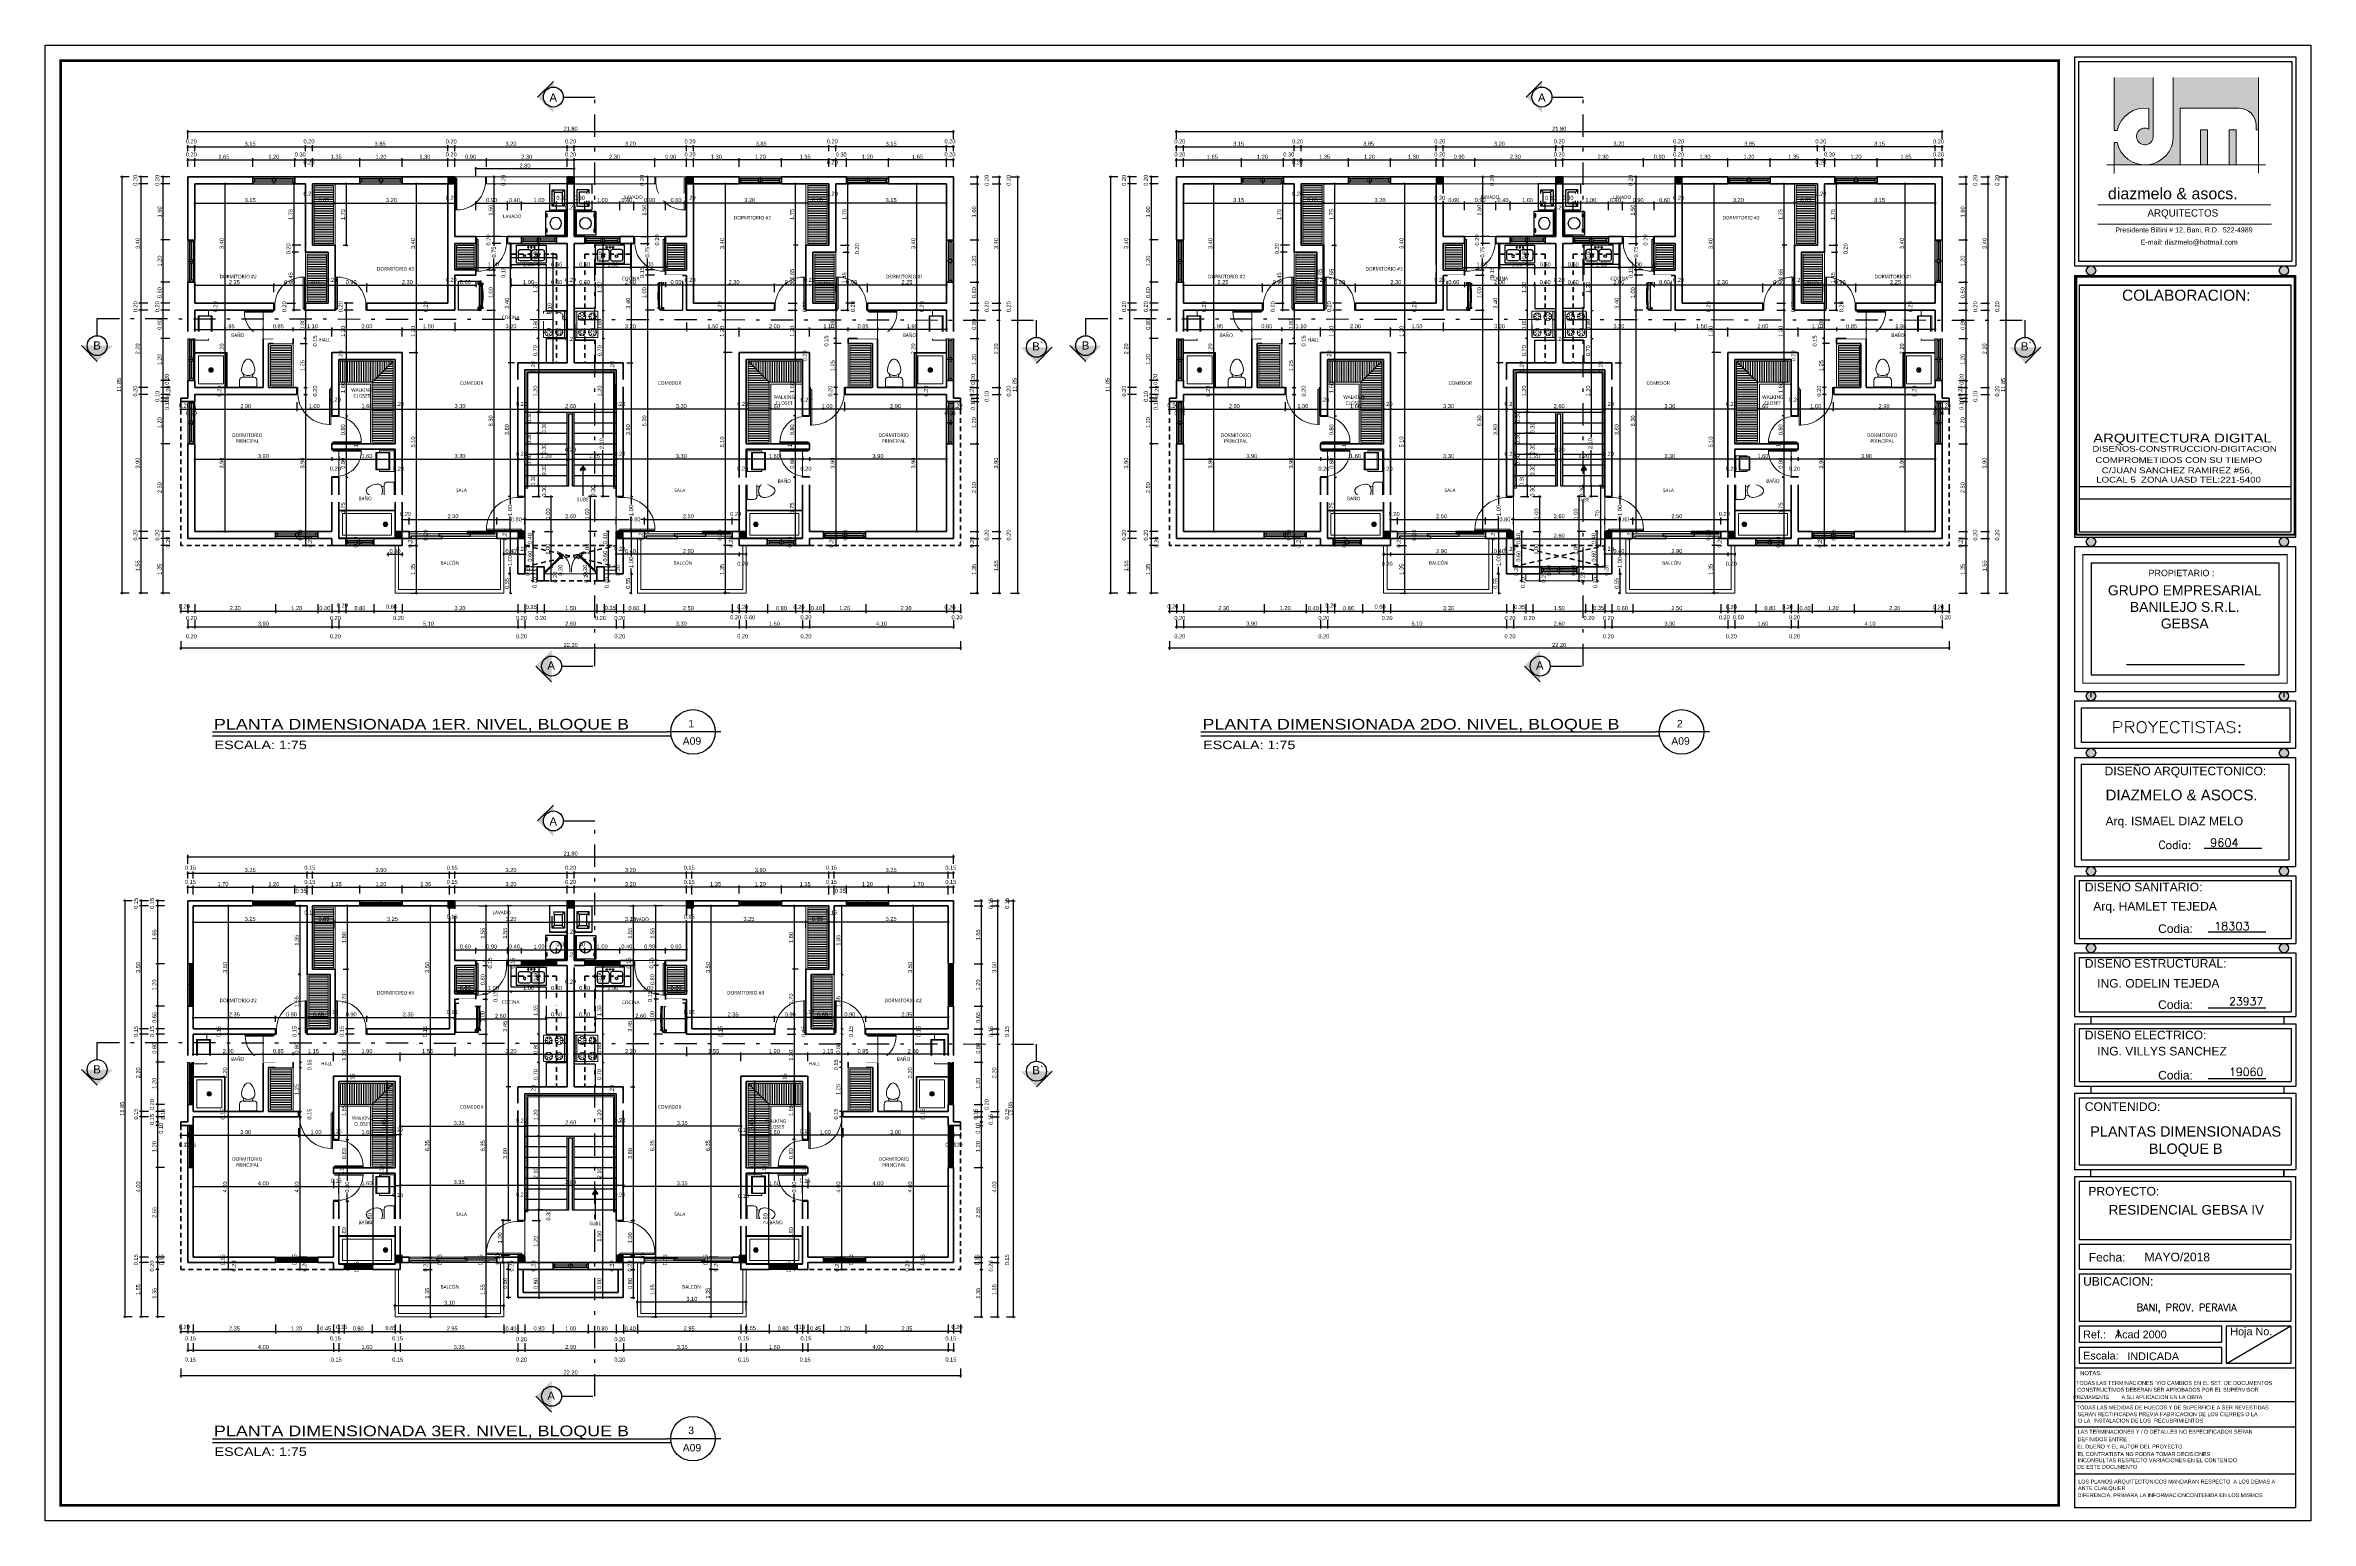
# Model space of a CAD drawing. Header units: feet. Extents: x -417 to 46, y -646 to -218.
# Drawn here: x -112.3 to -47.8, y -523.6 to -481.6 of the extents above; entities that cross this region are included whole.
import ezdxf
from ezdxf.enums import TextEntityAlignment as Align

# ---------------------------------------------------------------- set-up
doc = ezdxf.new("R2010")
doc.units = ezdxf.units.FT
doc.header["$MEASUREMENT"] = 0
for name, pattern in [('ACAD_ISO03W100', [30, 12, -18]), ('DASHDOT', [25.4, 12.7, -6.35, 0, -6.35]), ('HIDDEN', [0.375, 0.25, -0.125])]:
    doc.linetypes.add(name, pattern=pattern)
for name, color, linetype in [('00-PISOS', 30, 'Continuous'), ('1', 5, 'ACAD_ISO03W100'), ('AGUASNEGRAS', 4, 'Continuous'), ('COCINA', 2, 'Continuous'), ('columna', 9, 'Continuous'), ('DIM', 10, 'Continuous'), ('escalera', 2, 'Continuous'), ('GRDUTIY', 5, 'Continuous'), ('HOJA', 7, 'Continuous'), ('MARCO', 7, 'Continuous'), ('MB3', 8, 'Continuous'), ('muross', 4, 'Continuous'), ('PERT-VENT', 2, 'Continuous'), ('TARGETA', 7, 'Continuous'), ('TARJETA2', 1, 'Continuous'), ('textos', 7, 'Continuous'), ('TEXXT', 8, 'Continuous')]:
    doc.layers.add(name, color=color, linetype=linetype)
for name, color, linetype, lineweight in [('A-WALL', 4, 'Continuous', 25), ('closet', 8, 'Continuous', 5), ('DIM-COTAS', 1, 'Continuous', 5), ('FURN', 2, 'Continuous', 30), ('I-FURN', 2, 'Continuous', 0), ('MB', 2, 'Continuous', 20), ('muebles', 2, 'Continuous', 5), ('muros', 4, 'Continuous', 50), ('P-SANR-FIXT', 2, 'Continuous', 9), ('Piso', 8, 'Continuous', 9), ('PUERTA', 8, 'Continuous', 9), ('puertas', 8, 'Continuous', 9), ('TEXTO', 7, 'Continuous', 5), ('TXT', 2, 'Continuous', 9), ('ventana', 160, 'Continuous', 5)]:
    doc.layers.add(name, color=color, linetype=linetype, lineweight=lineweight)
doc.layers.add('CRISTAL', color=7, linetype='Continuous', true_color=0x0061c2)
doc.styles.add('ads', font='trebuc.ttf', dxfattribs={"height": 0.14})
doc.styles.add('DAMIAN', font='arial.ttf', dxfattribs={"height": 0.12})
doc.styles.add('DIMTEXT', font='dim', dxfattribs={"width": 0.75, "bigfont": 'special'})
doc.styles.get("Standard").update_dxf_attribs({"font": 'arial.ttf', "height": 0.115})
doc.styles.add('TITTEXTM', font='romanc.shx')
doc.dimstyles.new('KEILY', dxfattribs={"dimtxt": 0.115, "dimasz": 0.06, "dimexe": 0.05, "dimexo": 0.2, "dimgap": 0.03, "dimtad": 1, "dimzin": 1, "dimdsep": 46, "dimtxsty": 'Standard', "dimblk": 'ARCHTICK', "dimcen": 2.5, "dimdle": 0.03, "dimclrd": 256, "dimclre": 256, "dimclrt": 7, "dimadec": 0, "dimazin": 0, "dimtfac": 1, "dimtmove": 2, "dimatfit": 3, "dimfxl": 0.2, "dimfxlon": 1, "dimtolj": 1, "dimtzin": 1, "dimarcsym": 0})
pattern_1 = [(0, (-77.699084, -491.277455), (2e-17, 0.05), [])]
pattern_2 = [(90, (-77.699084, -491.277455), (-0.05, 7e-18), [])]
pattern_3 = [(0, (-74.799084, -492.881656), (2e-17, 0.05), [])]
pattern_4 = [(0, (-72.399084, -487.938225), (2e-17, 0.05), [])]
pattern_5 = [(0, (-66.399084, -487.93624), (2e-17, 0.05), [])]
pattern_6 = [(90, (-60.599084, -491.277455), (0.05, 7e-18), [])]
pattern_7 = [(180, (-60.599084, -491.277455), (-2e-17, 0.05), [])]
pattern_8 = [(180, (-63.499084, -492.881656), (-2e-17, 0.05), [])]
pattern_9 = [(0, (-105.845364, -511.885), (2e-17, 0.05), [])]
pattern_10 = [(90, (-105.845364, -511.835), (-0.05, 7e-18), [])]
pattern_11 = [(0, (-105.795364, -511.885), (2e-17, 0.05), [])]
pattern_12 = [(0, (-102.945364, -513.4892), (2e-17, 0.05), [])]
pattern_13 = [(0, (-100.545364, -508.54577), (2e-17, 0.05), [])]
pattern_14 = [(0, (-105.845364, -491.277455), (2e-17, 0.05), [])]
pattern_15 = [(180, (-88.745364, -491.277455), (-2e-17, 0.05), [])]

# ---------------------------------------------------------------- blocks, each defined once
blk = doc.blocks.new('A$C4D292AF4')
at = {"layer": 'puertas'}
for points in [[(0.03, 0.05), (0.07, 0.05), (0.07, 1.05), (0.03, 1.05)], [(0, 0), (0.03, 0), (0.03, 0.1), (0, 0.1)], [(0.97, 0), (1, 0), (1, 0.1), (0.97, 0.1)]]:
    blk.add_lwpolyline(points, close=True, dxfattribs=at)
blk.add_arc((0.068, 0.147), 0.903, 357.04812, 89.85557, dxfattribs=at)
blk = doc.blocks.new('bath_sink_6127 - bath_sink_6127-542651-Nivel 1')
at = {"layer": 'I-FURN'}
for p, q in [((0.395, 0.244), (-0.005, 0.244)), ((-0.005, 0.244), (-0.005, -0.245)), ((0.025, -0.234), (0.025, 0.233)), ((0.025, 0.233), (0.369, 0.233)), ((0.293, 0.244), (0.293, 0.4)), ((0.369, 0.233), (0.369, -0.234)), ((0.395, -0.245), (0.395, 0.244)), ((-0.1, -0.448), (0.293, -0.448)), ((-0.005, -0.245), (0.395, -0.245)), ((0.369, -0.234), (0.025, -0.234)), ((0.293, -0.448), (0.293, -0.245))]:
    blk.add_line(p, q, dxfattribs=at)
blk = doc.blocks.new('Toilet_-_Tank_-_3D_4840 - 17_ High_ Seat Not Visible-536545-Nivel 1')
at = {"layer": 'P-SANR-FIXT'}
for p, q in [((0.248, 0.489), (-0.248, 0.489)), ((-0.248, 0.489), (-0.248, 0.298)), ((-0.159, 0.21), (-0.123, 0.21)), ((-0.123, 0.21), (-0.132, 0.127)), ((-0.123, 0.21), (0.123, 0.21)), ((0.132, 0.127), (0.123, 0.21)), ((0.123, 0.21), (0.159, 0.21)), ((0.248, 0.298), (0.248, 0.489))]:
    blk.add_line(p, q, dxfattribs=at)
for centre, radius, start, end in [((-0.159, 0.298), 0.0889, 180, 270), ((-0.023, 0.008), 0.167, 151.05961, 182.70905), ((-0.083, 0.041), 0.0995, 119.89806, 151.05961), ((0, -0.104), 0.266, 90.10194, 119.89806), ((0, -0.104), 0.266, 60.10194, 89.89806), ((0.083, 0.041), 0.0995, 28.94039, 60.10194), ((0.159, 0.298), 0.0889, 270, 360), ((0.023, 0.008), 0.167, 357.29095, 28.94039), ((0.25, 0.021), 0.441, 182.70905, 218.50584), ((0.011, -0.169), 0.136, 218.50584, 265.21903), ((-0.011, -0.169), 0.136, 274.78097, 321.49416), ((-0.25, 0.021), 0.441, 321.49416, 357.29095)]:
    blk.add_arc(centre, radius, start, end, dxfattribs=at)
blk = doc.blocks.new('Shower_Stall_9385 - 1-684532-Nivel 1')
at = {"layer": 'P-SANR-FIXT'}
for p, q in [((-0.576, 0.533), (0.424, 0.533)), ((-0.576, -0.381), (-0.576, 0.533)), ((0.424, 0.508), (-0.551, 0.508)), ((-0.551, -0.381), (-0.551, 0.508)), ((-0.475, -0.279), (-0.475, 0.432)), ((-0.475, 0.432), (0.322, 0.432)), ((-0.121, 0.108), (-0.032, 0.108)), ((-0.032, 0.099), (-0.121, 0.099)), ((-0.121, 0.081), (-0.032, 0.081)), ((-0.032, 0.072), (-0.121, 0.072)), ((-0.121, 0.053), (-0.032, 0.053)), ((-0.032, 0.044), (-0.121, 0.044)), ((0.322, 0.432), (0.322, -0.279)), ((-0.576, -0.381), (-0.551, -0.381)), ((-0.551, -0.381), (0.398, -0.381)), ((0.322, -0.279), (-0.475, -0.279))]:
    blk.add_line(p, q, dxfattribs=at)
for centre, radius, start, end in [((-0.076, 0.076), 0.0635, 360, 180), ((-0.076, 0.076), 0.0635, 0, 180), ((-0.076, 0.076), 0.0635, 180, 360), ((-0.076, 0.076), 0.0635, 180, 360), ((-0.121, 0.103), 0.00444, 90, 270), ((-0.121, 0.076), 0.00444, 90, 270), ((-0.121, 0.049), 0.00444, 90, 270), ((-0.032, 0.103), 0.00444, 270, 90), ((-0.032, 0.076), 0.00444, 270, 90), ((-0.032, 0.049), 0.00444, 270, 90), ((0.398, -0.356), 0.0254, 270, 360)]:
    blk.add_arc(centre, radius, start, end, dxfattribs=at)
blk = doc.blocks.new('bath_sink_6127 - bath_sink_6127-V2-Nivel 1')
at = {"layer": 'I-FURN'}
for p, q in [((0.293, 0.297), (-0.127, 0.297)), ((-0.127, 0.297), (-0.127, -0.29)), ((0.395, 0.244), (-0.005, 0.244)), ((-0.005, 0.244), (-0.005, -0.245)), ((0.025, -0.234), (0.025, 0.233)), ((0.025, 0.233), (0.369, 0.233)), ((0.293, 0.244), (0.293, 0.297)), ((0.369, 0.233), (0.369, -0.234)), ((0.395, -0.245), (0.395, 0.244)), ((0.293, -0.29), (-0.127, -0.29)), ((-0.005, -0.245), (0.395, -0.245)), ((0.369, -0.234), (0.025, -0.234)), ((0.293, -0.29), (0.293, -0.245))]:
    blk.add_line(p, q, dxfattribs=at)
blk = doc.blocks.new('A$C285A50AC')
at = {"layer": 'muebles'}
for p, q in [((0.001, 0.69, -0.889), (0, 0.029, -0.889)), ((0.001, 0.69), (0.001, 0.639)), ((0.763, 0.688), (0.001, 0.69)), ((0.763, 0.688, -0.889), (0.001, 0.69, -0.889)), ((0.762, 0.028, -0.889), (0.763, 0.688, -0.889)), ((0.763, 0.637), (0.763, 0.688)), ((0, 0.029, -0.889), (0.762, 0.028, -0.889)), ((0.001, 0.639), (0.763, 0.637))]:
    blk.add_line(p, q, dxfattribs=at)
at = {"layer": 'muebles', "color": 8}
for p, q in [((0.12, 0.505, 0.003), (0.054, 0.543, 0.003)), ((0.12, 0.467, 0.003), (0.054, 0.429, 0.003)), ((0.12, 0.2, 0.003), (0.065, 0.232, 0.003)), ((0.12, 0.162, 0.003), (0.065, 0.131, 0.003)), ((0.153, 0.143, 0.003), (0.152, 0.08, 0.003)), ((0.153, 0.524, 0.003), (0.153, 0.6, 0.003)), ((0.153, 0.448, 0.003), (0.153, 0.372, 0.003)), ((0.153, 0.219, 0.003), (0.153, 0.283, 0.003)), ((0.186, 0.505, 0.003), (0.252, 0.543, 0.003)), ((0.186, 0.467, 0.003), (0.252, 0.429, 0.003)), ((0.186, 0.2, 0.003), (0.241, 0.232, 0.003)), ((0.186, 0.162, 0.003), (0.241, 0.13, 0.003)), ((0.577, 0.2, 0.003), (0.511, 0.238, 0.003)), ((0.577, 0.162, 0.003), (0.511, 0.124, 0.003)), ((0.577, 0.466, 0.003), (0.522, 0.435, 0.003)), ((0.577, 0.504, 0.003), (0.523, 0.536, 0.003)), ((0.61, 0.523, 0.003), (0.611, 0.587, 0.003)), ((0.61, 0.447, 0.003), (0.61, 0.384, 0.003)), ((0.61, 0.219, 0.003), (0.61, 0.295, 0.003)), ((0.61, 0.142, 0.003), (0.61, 0.066, 0.003)), ((0.643, 0.504, 0.003), (0.698, 0.536, 0.003)), ((0.643, 0.466, 0.003), (0.698, 0.434, 0.003)), ((0.643, 0.199, 0.003), (0.709, 0.237, 0.003)), ((0.643, 0.161, 0.003), (0.709, 0.123, 0.003))]:
    blk.add_line(p, q, dxfattribs=at)
at = {"layer": 'muebles', "extrusion": (-0.001805, -0.999998, 0)}
for p, q in [((0.063, 0.027, -0.622), (0.698, 0.025, -0.622)), ((0.063, 0.027, -0.102), (0.698, 0.025, -0.102))]:
    blk.add_line(p, q, dxfattribs=at)
at = {"layer": 'muebles'}
for centre, radius in [((0.153, 0.486, 0.003), 0.114), ((0.153, 0.181, 0.003), 0.102), ((0.61, 0.181, 0.003), 0.114), ((0.61, 0.485, 0.003), 0.102)]:
    blk.add_circle(centre, radius, dxfattribs=at)
at = {"layer": 'muebles', "color": 8, "extrusion": (-0.001805, -0.999998, 0)}
for centre in [(0.089, -0.038, -0.027), (0.216, -0.038, -0.027), (0.381, -0.038, -0.027), (0.546, -0.038, -0.027), (0.673, -0.038, -0.027)]:
    blk.add_circle(centre, 0.0254, dxfattribs=at)
at = {"layer": 'muebles'}
for points in [[(0.001, 0.69, 0.254), (0.001, 0.639, 0.254), (0.763, 0.637, 0.254), (0.763, 0.688, 0.254)], [(0, 0.029), (0.001, 0.639), (0.763, 0.637), (0.762, 0.028)]]:
    blk.add_3dface(points, dxfattribs=at)
at = {"layer": 'muebles', "color": 8}
for points in [[(0.025, 0.027, -0.076), (0.025, 0.027, -0.533), (0.737, 0.025, -0.533), (0.737, 0.025, -0.076)], [(0.025, 0.027, -0.597), (0.025, 0.027, -0.851), (0.737, 0.025, -0.851), (0.737, 0.025, -0.597)]]:
    blk.add_3dface(points, dxfattribs=at)
blk = doc.blocks.new('A$C007B5363')
at = {"layer": 'COCINA'}
for p, q in [((0, 0.829), (0.594, 0.829)), ((0, 0), (0, 0.829)), ((0.551, 0.816), (0.551, 0.752)), ((0.621, 0.822), (0.557, 0.822)), ((0.557, 0.746), (0.582, 0.746)), ((0.589, 0.752), (0.589, 0.778)), ((0.594, 0.829), (0.601, 0.829)), ((0.594, 0.822), (0.594, 0.829)), ((0.594, 0.045), (0.594, 0.784)), ((0.595, 0.784), (0.621, 0.784)), ((0.601, 0.829), (0.601, 0.822)), ((0.645, 0.829), (0.601, 0.829)), ((0.601, 0.784), (0.601, 0.044)), ((0.627, 0.791), (0.627, 0.816)), ((0.649, 0.778), (0.671, 0.778)), ((0.671, 0.74), (0.651, 0.74)), ((0.654, 0.702), (0.671, 0.702)), ((0.671, 0.778), (0.698, 0.778)), ((0.671, 0.74), (0.671, 0.778)), ((0.671, 0.74), (0.671, 0.778)), ((0.698, 0.74), (0.671, 0.74)), ((0.671, 0.74), (0.671, 0.702)), ((0.671, 0.702), (0.671, 0.74)), ((0.699, 0.74), (0.699, 0.778)), ((0.594, 0), (0, 0)), ((0.551, 0.076), (0.551, 0.013)), ((0.582, 0.083), (0.557, 0.083)), ((0.557, 0.006), (0.621, 0.006)), ((0.589, 0.051), (0.589, 0.076)), ((0.594, 0), (0.594, 0.006)), ((0.594, 0), (0.601, 0)), ((0.621, 0.044), (0.595, 0.044)), ((0.601, 0.006), (0.601, 0)), ((0.601, 0), (0.645, 0)), ((0.627, 0.013), (0.627, 0.038)), ((0.671, 0.051), (0.649, 0.051)), ((0.651, 0.089), (0.671, 0.089)), ((0.671, 0.127), (0.654, 0.127)), ((0.671, 0.127), (0.671, 0.089)), ((0.671, 0.089), (0.671, 0.127)), ((0.671, 0.089), (0.698, 0.089)), ((0.671, 0.051), (0.671, 0.089)), ((0.671, 0.051), (0.671, 0.089)), ((0.698, 0.051), (0.671, 0.051)), ((0.699, 0.051), (0.699, 0.089))]:
    blk.add_line(p, q, dxfattribs=at)
for centre, radius, start, end in [((0.557, 0.816), 0.00635, 90, 180), ((0.557, 0.752), 0.00635, 180, 270), ((0.582, 0.752), 0.00635, 270, 360), ((0.595, 0.778), 0.00635, 90, 180), ((0.621, 0.816), 0.00635, 360, 90), ((0.621, 0.791), 0.00635, 270, 360), ((-3.851, 0.414), 4.515, 354.73513, 5.26487), ((-3.079, 0.414), 3.761, 355.61817, 4.38183), ((-1.675, 0.414), 2.373, 352.11514, 7.88486), ((0.557, 0.076), 0.00635, 90, 180), ((0.557, 0.013), 0.00635, 180, 270), ((0.582, 0.076), 0.00635, 360, 90), ((0.595, 0.051), 0.00635, 180, 270), ((0.621, 0.038), 0.00635, 360, 90), ((0.621, 0.013), 0.00635, 270, 360)]:
    blk.add_arc(centre, radius, start, end, dxfattribs=at)
blk = doc.blocks.new('A$C2C3967B4')
at = {"layer": 'COCINA'}
for p, q in [((0.838, 0.52), (0, 0.52)), ((0, 0.52), (0, 0)), ((0.051, 0.342), (0.051, 0.119)), ((0.356, 0.393), (0.102, 0.393)), ((0.102, 0.068), (0.356, 0.068)), ((0.406, 0.119), (0.406, 0.342)), ((0.432, 0.342), (0.432, 0.119)), ((0.737, 0.393), (0.483, 0.393)), ((0.483, 0.068), (0.737, 0.068)), ((0.787, 0.119), (0.787, 0.342)), ((0.838, 0), (0.838, 0.52)), ((0, 0), (0.838, 0))]:
    blk.add_line(p, q, dxfattribs=at)
for centre, radius in [((0.229, 0.202), 0.0381), ((0.33, 0.456), 0.0201), ((0.419, 0.456), 0.0201), ((0.508, 0.456), 0.0201), ((0.61, 0.202), 0.0381)]:
    blk.add_circle(centre, radius, dxfattribs=at)
for centre, start, end in [((0.102, 0.342), 90, 180), ((0.102, 0.119), 180, 270), ((0.356, 0.342), 0, 90), ((0.356, 0.119), 270, 0), ((0.483, 0.342), 90, 180), ((0.483, 0.119), 180, 270), ((0.737, 0.342), 0, 90), ((0.737, 0.119), 270, 0)]:
    blk.add_arc(centre, 0.0508, start, end, dxfattribs=at)
blk = doc.blocks.new('A$C074D4DC8')
at = {"layer": 'FURN'}
blk.add_line((0.042, 0.342), (0.042, -0.198), dxfattribs=at)
for points in [[(0.042, 0.342), (-0.008, 0.274), (0.012, 0.262), (0.042, 0.342)], [(0.042, 0.342), (0.092, 0.274), (0.072, 0.262), (0.042, 0.342)]]:
    blk.add_lwpolyline(points, dxfattribs=at)
blk = doc.blocks.new('A$C45091238')
for points in [[(0.05, 0), (0.946, 0), (0.946, 0.067), (0.05, 0.067)], [(0.846, 0.067), (1.753, 0.067), (1.753, 0.133), (0.846, 0.133)], [(1.653, 0.133), (2.45, 0.133), (2.45, 0.2), (1.653, 0.2)]]:
    blk.add_hatch(color=256).paths.add_polyline_path(points)
at = {"layer": 'PERT-VENT', "extrusion": (-6.28888e-16, -1.94037e-15, -1)}
for points in [[(-0.05, 0), (-0.946, 0), (-0.946, 0.067), (-0.05, 0.067)], [(-0.846, 0.067), (-1.753, 0.067), (-1.753, 0.133), (-0.846, 0.133)], [(-1.653, 0.133), (-2.45, 0.133), (-2.45, 0.2), (-1.653, 0.2)]]:
    blk.add_lwpolyline(points, close=True, dxfattribs=at)
at = {"layer": 'Piso'}
for p, q in [((0, 0.2), (2.5, 0.2)), ((0, 0), (2.5, 0))]:
    blk.add_line(p, q, dxfattribs=at)
at = {"layer": 'Piso', "extrusion": (-6.28888e-16, -1.94037e-15, -1)}
for p, q in [((0.896, 0.133), (0, 0.133)), ((1.753, 0.067), (2.5, 0.067))]:
    blk.add_line(p, q, dxfattribs=at)
blk = doc.blocks.new('A$C01EB0BB3')
at = {"layer": 'FURN'}
for p, q in [((0, 0, 224.56), (0, 0.61, 224.56)), ((0, 0.61, 224.56), (0.533, 0.61, 224.56)), ((0.503, 0.61, 224.56), (0.503, 0, 224.56)), ((0.533, 0.61, 224.56), (0.533, 0, 224.56)), ((0.533, 0, 224.56), (0, 0, 224.56))]:
    blk.add_line(p, q, dxfattribs=at)
at = {"layer": 'FURN', "ltscale": 0.02, "elevation": 224.56}
for points in [[(0.047, 0.536), (0.047, 0.45), (0.032, 0.45), (0.032, 0.536)], [(0.047, 0.143), (0.047, 0.057), (0.032, 0.057), (0.032, 0.143)]]:
    blk.add_lwpolyline(points, close=True, dxfattribs=at)
at = {"layer": 'FURN', "ltscale": 0.02}
blk.add_circle((0.267, 0.305, 224.56), 0.15, dxfattribs=at)
blk = doc.blocks.new('A$C74E0362C')
at = {"layer": 'PERT-VENT', "extrusion": (-2.36783e-12, 8.94772e-16, -1)}
for p, q in [((1, 0.2), (0, 0.2)), ((1, 0.15), (0, 0.15)), ((1, 0.05), (0, 0.05)), ((0.054, 0.05), (0.054, 0.15)), ((0.453, 0.1), (0.054, 0.1)), ((0.453, 0.15), (0.453, 0.05)), ((0.5, 0.2), (0.5, 0)), ((0.547, 0.15), (0.547, 0.05)), ((0.953, 0.1), (0.547, 0.1)), ((0.953, 0.05), (0.953, 0.15)), ((0, 0), (1, 0))]:
    blk.add_line(p, q, dxfattribs=at)
blk = doc.blocks.new('A$C59FC24C1')
at = {"layer": 'PERT-VENT', "extrusion": (-2.36783e-12, 8.94772e-16, -1)}
for p, q in [((0, 0), (0, 1.2)), ((0.038, 1.2), (0.038, 0)), ((0.038, 1.165), (0.113, 1.165)), ((0.038, 1.165), (0.113, 1.165)), ((0.075, 1.165), (0.075, 0.635)), ((0.113, 1.2), (0.113, 0)), ((0.15, 1.2), (0.15, 0)), ((0.15, 0.6), (0, 0.6)), ((0.113, 0.635), (0.038, 0.635)), ((0.113, 0.565), (0.038, 0.565)), ((0.038, 0.04), (0.113, 0.04)), ((0.075, 0.565), (0.075, 0.04))]:
    blk.add_line(p, q, dxfattribs=at)
blk = doc.blocks.new('A$C24CF40E6')
at = {"layer": 'P-SANR-FIXT', "extrusion": (-2.36783e-12, 8.94772e-16, -1)}
for p, q in [((0, 0.814), (1.6, 0.814)), ((1.6, 0.789), (0, 0.789)), ((0.102, 0.713), (1.498, 0.713)), ((1.498, 0.713), (1.498, 0.102)), ((1.6, 0.814), (1.6, 0.789)), ((1.6, 0.025), (1.6, 0.789)), ((1.498, 0.102), (0.102, 0.102)), ((1.283, 0.439), (1.373, 0.439)), ((1.373, 0.43), (1.283, 0.43)), ((1.283, 0.412), (1.373, 0.412)), ((1.373, 0.403), (1.283, 0.403)), ((1.283, 0.384), (1.373, 0.384)), ((1.373, 0.375), (1.283, 0.375))]:
    blk.add_line(p, q, dxfattribs=at)
at = {"layer": 'P-SANR-FIXT', "extrusion": (2.36783e-12, 8.94772e-16, -1)}
for p, q in [((0, 0.814), (0, 0.789)), ((0, 0.025), (0, 0.789)), ((0.102, 0.713), (0.102, 0.102))]:
    blk.add_line(p, q, dxfattribs=at)
at = {"layer": 'P-SANR-FIXT', "extrusion": (-2.36783e-12, -8.94772e-16, -1)}
for p, q in [((1.6, 0.025), (0, 0.025)), ((0, 0), (1.6, 0)), ((1.6, 0), (1.6, 0.025))]:
    blk.add_line(p, q, dxfattribs=at)
at = {"layer": 'P-SANR-FIXT', "extrusion": (2.36783e-12, -8.94772e-16, -1)}
blk.add_line((0, 0), (0, 0.025), dxfattribs=at)
at = {"layer": 'P-SANR-FIXT', "extrusion": (-2.36783e-12, 8.94772e-16, -1)}
for centre, radius, start, end in [((-1.328, 0.407), 0.0635, 0, 180), ((-1.328, 0.407), 0.0635, 0, 180), ((-1.328, 0.407), 0.0635, 180, 0), ((-1.328, 0.407), 0.0635, 180, 0), ((-1.283, 0.434), 0.00444, 270, 90), ((-1.283, 0.407), 0.00444, 270, 90), ((-1.283, 0.38), 0.00444, 270, 90), ((-1.373, 0.434), 0.00444, 90, 270), ((-1.373, 0.407), 0.00444, 90, 270), ((-1.373, 0.38), 0.00444, 90, 270)]:
    blk.add_arc(centre, radius, start, end, dxfattribs=at)
blk = doc.blocks.new('A$C05DF3854')
at = {"layer": 'PERT-VENT', "extrusion": (-2.36783e-12, 8.94772e-16, -1)}
for p, q in [((1, 0.15), (0, 0.15)), ((1, 0.112), (0, 0.112)), ((1, 0.037), (0, 0.037)), ((0, 0), (1, 0)), ((0.04, 0.037), (0.04, 0.112)), ((0.465, 0.075), (0.04, 0.075)), ((0.465, 0.112), (0.465, 0.037)), ((0.5, 0.15), (0.5, 0)), ((0.535, 0.112), (0.535, 0.037)), ((0.965, 0.075), (0.535, 0.075)), ((0.965, 0.037), (0.965, 0.112))]:
    blk.add_line(p, q, dxfattribs=at)
blk = doc.blocks.new('A$C7C1C6447')
for points in [[(0.038, 0), (0.86, 0), (0.86, 0.05), (0.038, 0.05)], [(0.785, 0.05), (1.65, 0.05), (1.65, 0.1), (0.785, 0.1)], [(1.575, 0.1), (2.462, 0.1), (2.462, 0.15), (1.575, 0.15)]]:
    blk.add_hatch(color=256).paths.add_polyline_path(points)
at = {"layer": 'PERT-VENT', "extrusion": (-6.28888e-16, -1.94037e-15, -1)}
for points in [[(-0.038, 0), (-0.86, 0), (-0.86, 0.05), (-0.038, 0.05)], [(-0.785, 0.05), (-1.65, 0.05), (-1.65, 0.1), (-0.785, 0.1)], [(-1.575, 0.1), (-2.462, 0.1), (-2.462, 0.15), (-1.575, 0.15)]]:
    blk.add_lwpolyline(points, close=True, dxfattribs=at)
at = {"layer": 'Piso'}
for p, q in [((0, 0.15), (2.5, 0.15)), ((0, 0), (2.5, 0))]:
    blk.add_line(p, q, dxfattribs=at)
at = {"layer": 'Piso', "extrusion": (-6.28888e-16, -1.94037e-15, -1)}
for p, q in [((0.823, 0.1), (0, 0.1)), ((1.65, 0.05), (2.5, 0.05))]:
    blk.add_line(p, q, dxfattribs=at)
blk = doc.blocks.new('A$C6FFE63EF')
at = {"layer": 'TEXTO', "ltscale": 0.05}
h = blk.add_hatch(color=256, dxfattribs=at)
h.paths.add_polyline_path([(1.319, 2.87), (1.319, 2.479, 3.622679), (1.401, 2.342), (1.401, 3.449), (0.672, 3.449), (0.672, 2.457), (0.725, 2.457, -0.391497)])
h.paths.add_polyline_path([(1.246, 1.809, -0.351969), (0.725, 2.227), (0.672, 2.227), (0.672, 1.809)])
h.paths.add_polyline_path([(1.91, 2.875), (3.008, 2.875, -0.414214), (3.336, 2.547), (3.336, 2.466), (3.377, 2.466), (3.377, 3.449), (1.779, 3.449), (1.779, 2.342, -0.414214), (1.246, 1.809), (1.91, 1.809)])
h.paths.add_polyline_path([(2.418, 2.465), (2.287, 2.465), (2.287, 1.809), (2.418, 1.809)], flags=17)
h.paths.add_polyline_path([(2.959, 2.465), (2.828, 2.465), (2.828, 1.809), (2.959, 1.809)], flags=17)
for p, q in [((0.671, 2.456), (0.671, 3.448)), ((1.401, 2.341), (1.401, 3.448)), ((1.778, 2.341), (1.778, 3.448)), ((3.377, 2.465), (3.377, 3.448)), ((1.319, 2.479), (1.319, 2.869)), ((1.909, 1.808), (1.909, 2.874)), ((1.909, 2.874), (3.008, 2.874)), ((0.725, 2.456), (0.671, 2.456)), ((0.671, 1.808), (0.671, 2.227)), ((0.725, 2.227), (0.671, 2.227)), ((2.287, 1.808), (2.287, 2.464)), ((2.287, 2.464), (2.418, 2.464)), ((2.418, 1.808), (2.418, 2.464)), ((2.828, 1.808), (2.828, 2.464)), ((2.828, 2.464), (2.959, 2.464)), ((2.959, 1.808), (2.959, 2.464)), ((3.336, 2.546), (3.336, 2.465)), ((3.336, 2.465), (3.377, 2.465)), ((3.377, 2.465), (3.377, 1.653)), ((0.534, 1.808), (3.512, 1.808)), ((0.671, 1.808), (0.671, 1.647)), ((0.362, 1.057), (3.61, 1.057)), ((0.362, 0.698), (3.622, 0.698))]:
    blk.add_line(p, q, dxfattribs=at)
for centre, radius, start, end in [((1.245, 2.341), 0.533, 82.0412, 167.5619), ((3.008, 2.546), 0.328, 0, 90), ((1.245, 2.341), 0.533, 192.4381, 0), ((1.245, 2.341), 0.156, 61.7263, 0)]:
    blk.add_arc(centre, radius, start, end, dxfattribs=at)
at = {"layer": 'TEXTO', "ltscale": 0.3, "width": 13.01141, "attachment_point": 1}
for s, insert, char_height in [('{\\fSwis721 Blk BT|b0|i0|c0|p34;diazmelo & asocs.}', (0.552, 1.378), 0.21489), ('{\\fComic Sans MS|b0|i0|c0|p66;ARQUITECTOS}', (1.293, 0.975), 0.13753), ('{\\fArial|b0|i0|c0|p34;Presidente Billini # 12, Bani, R.D.  522-4989}', (0.69, 0.636), 0.09455), ('{\\fArial|b0|i0|c0|p34;E-mail: diazmelo@hotmail.com}', (1.167, 0.405), 0.09455)]:
    blk.add_mtext(s, dxfattribs=dict(at, insert=insert, char_height=char_height))
blk = doc.blocks.new('A$C18ED6237')
at = {"layer": 'PERT-VENT', "extrusion": (-2.36783e-12, 8.94772e-16, -1)}
for p, q in [((1.2, 0.2), (0, 0.2)), ((1.2, 0.15), (0, 0.15)), ((1.2, 0.05), (0, 0.05)), ((0.054, 0.05), (0.054, 0.15)), ((0.553, 0.1), (0.054, 0.1)), ((0.553, 0.15), (0.553, 0.05)), ((0.6, 0.2), (0.6, 0)), ((0.647, 0.15), (0.647, 0.05)), ((1.153, 0.1), (0.647, 0.1)), ((0, 0), (1.2, 0))]:
    blk.add_line(p, q, dxfattribs=at)
at = {"layer": 'PERT-VENT'}
blk.add_line((1.153, 0.05), (1.153, 0.15), dxfattribs=at)
blk = doc.blocks.new('A$C1286145A')
at = {"layer": 'PERT-VENT', "extrusion": (-2.36783e-12, 8.94772e-16, -1)}
for p, q in [((1, 0.2), (0, 0.2)), ((1, 0.15), (0, 0.15)), ((1, 0.05), (0, 0.05)), ((0.054, 0.05), (0.054, 0.15)), ((0.442, 0.1), (0.054, 0.1)), ((0.442, 0.15), (0.442, 0.05)), ((0.489, 0.2), (0.489, 0)), ((0.536, 0.15), (0.536, 0.05)), ((0.953, 0.1), (0.536, 0.1)), ((0.953, 0.05), (0.953, 0.15)), ((0, 0), (1, 0))]:
    blk.add_line(p, q, dxfattribs=at)
blk = doc.blocks.new('PUERTA DOBLE')
at = {"layer": 'PUERTA'}
for p, q in [((957.165, -2898.551), (957.816, -2897.899)), ((957.842, -2897.925), (957.19, -2898.576)), ((957.675, -2897.896), (957.846, -2898.067)), ((957.695, -2897.946), (957.711, -2897.932)), ((957.695, -2897.946), (957.695, -2897.948)), ((957.695, -2897.948), (957.695, -2897.949)), ((957.723, -2897.97), (957.695, -2897.948)), ((957.72, -2897.97), (957.695, -2897.949)), ((957.696, -2897.943), (957.709, -2897.931)), ((957.697, -2897.945), (957.696, -2897.943)), ((957.724, -2897.969), (957.696, -2897.946)), ((957.727, -2897.965), (957.7, -2897.941)), ((957.709, -2897.931), (957.705, -2897.934)), ((957.705, -2897.935), (957.705, -2897.934)), ((957.731, -2897.961), (957.706, -2897.936)), ((957.723, -2897.917), (957.709, -2897.931)), ((957.709, -2897.931), (957.713, -2897.926)), ((957.725, -2897.916), (957.711, -2897.932)), ((957.713, -2897.926), (957.714, -2897.926)), ((957.739, -2897.953), (957.715, -2897.927)), ((957.744, -2897.948), (957.72, -2897.922)), ((957.723, -2897.917), (957.723, -2897.918)), ((957.723, -2897.97), (957.735, -2897.957)), ((957.724, -2897.99), (957.732, -2897.977)), ((957.727, -2897.916), (957.725, -2897.916)), ((957.748, -2897.945), (957.725, -2897.917)), ((957.749, -2897.944), (957.726, -2897.916)), ((957.726, -2897.989), (957.736, -2897.973)), ((957.728, -2897.916), (957.727, -2897.916)), ((957.749, -2897.941), (957.728, -2897.916)), ((957.73, -2897.966), (957.737, -2897.959)), ((957.733, -2897.97), (957.73, -2897.966)), ((957.733, -2897.97), (957.73, -2897.966)), ((957.734, -2897.969), (957.731, -2897.965)), ((957.736, -2897.967), (957.732, -2897.964)), ((957.732, -2897.981), (957.738, -2897.971)), ((957.732, -2897.977), (957.733, -2897.977)), ((957.733, -2897.97), (957.74, -2897.961)), ((957.738, -2897.965), (957.734, -2897.961)), ((957.749, -2897.944), (957.735, -2897.957)), ((957.745, -2897.951), (957.737, -2897.959)), ((957.739, -2897.976), (957.74, -2897.969)), ((957.749, -2897.954), (957.74, -2897.961)), ((957.743, -2897.959), (957.74, -2897.956)), ((957.745, -2897.957), (957.743, -2897.953)), ((957.744, -2897.97), (957.743, -2897.966)), ((957.747, -2897.956), (957.744, -2897.952)), ((957.749, -2897.965), (957.744, -2897.964)), ((957.749, -2897.954), (957.745, -2897.951)), ((957.747, -2897.954), (957.745, -2897.952)), ((957.753, -2897.96), (957.747, -2897.961)), ((957.773, -2897.994), (957.747, -2897.968)), ((957.76, -2897.953), (957.749, -2897.959)), ((957.751, -2898.019), (957.765, -2898.009)), ((957.766, -2897.947), (957.752, -2897.957)), ((957.753, -2898.016), (957.769, -2898.006)), ((957.756, -2897.954), (957.755, -2897.954)), ((957.769, -2897.945), (957.756, -2897.954)), ((957.759, -2898.01), (957.771, -2898.004)), ((957.766, -2898.003), (957.773, -2898.002)), ((957.772, -2897.998), (957.776, -2897.998)), ((957.772, -2898.009), (957.78, -2898)), ((957.772, -2898.019), (957.785, -2898.006)), ((957.772, -2898.009), (957.776, -2898.012)), ((957.772, -2898.009), (957.776, -2898.011)), ((957.772, -2898.019), (957.793, -2898.046)), ((957.772, -2898.022), (957.791, -2898.046)), ((957.773, -2898.008), (957.777, -2898.011)), ((957.773, -2898.018), (957.796, -2898.045)), ((957.775, -2898.007), (957.778, -2898.009)), ((957.776, -2897.994), (957.777, -2897.997)), ((957.776, -2898.012), (957.783, -2898.004)), ((957.777, -2898.004), (957.78, -2898.007)), ((957.777, -2898.015), (957.8, -2898.04)), ((957.788, -2897.994), (957.78, -2898)), ((957.782, -2897.987), (957.781, -2897.995)), ((957.781, -2898.01), (957.805, -2898.035)), ((957.782, -2897.998), (957.785, -2898.002)), ((957.788, -2897.981), (957.783, -2897.992)), ((957.791, -2897.997), (957.783, -2898.004)), ((957.784, -2897.996), (957.788, -2897.999)), ((957.795, -2897.975), (957.785, -2897.99)), ((957.797, -2897.993), (957.785, -2898.006)), ((957.786, -2897.994), (957.79, -2897.997)), ((957.787, -2897.995), (957.79, -2897.998)), ((957.797, -2897.973), (957.788, -2897.986)), ((957.788, -2897.994), (957.79, -2897.997)), ((957.789, -2898.002), (957.814, -2898.026)), ((957.793, -2898.046), (957.792, -2898.046)), ((957.795, -2898.046), (957.793, -2898.046)), ((957.795, -2897.997), (957.794, -2897.997)), ((957.794, -2897.998), (957.819, -2898.021)), ((957.795, -2898.046), (957.809, -2898.03)), ((957.796, -2897.995), (957.824, -2898.017)), ((957.798, -2897.971), (957.797, -2897.97)), ((957.797, -2897.973), (957.798, -2897.971)), ((957.797, -2898.044), (957.798, -2898.044)), ((957.798, -2898.044), (957.81, -2898.031)), ((957.801, -2897.993), (957.825, -2898.012)), ((957.806, -2898.036), (957.807, -2898.036)), ((957.81, -2898.031), (957.807, -2898.036)), ((957.825, -2898.016), (957.809, -2898.03)), ((957.823, -2898.018), (957.81, -2898.031)), ((957.81, -2898.031), (957.815, -2898.028)), ((957.815, -2898.028), (957.815, -2898.026)), ((957.815, -2898.027), (957.815, -2898.027)), ((957.816, -2897.899), (957.842, -2897.925)), ((957.823, -2898.018), (957.823, -2898.017)), ((957.825, -2898.012), (957.825, -2898.014)), ((957.825, -2898.014), (957.825, -2898.016)), ((958.586, -2897.896), (958.415, -2898.067)), ((958.445, -2897.899), (958.419, -2897.925)), ((958.419, -2897.925), (959.071, -2898.576)), ((958.46, -2897.993), (958.436, -2898.012)), ((958.436, -2898.012), (958.436, -2898.014)), ((958.436, -2898.014), (958.436, -2898.016)), ((958.436, -2898.016), (958.452, -2898.03)), ((958.465, -2897.995), (958.437, -2898.017)), ((958.437, -2898.018), (958.438, -2898.017)), ((958.437, -2898.018), (958.45, -2898.031)), ((958.467, -2897.998), (958.442, -2898.021)), ((959.096, -2898.551), (958.445, -2897.899)), ((958.446, -2898.028), (958.445, -2898.026)), ((958.446, -2898.027), (958.446, -2898.027)), ((958.45, -2898.031), (958.446, -2898.028)), ((958.472, -2898.002), (958.447, -2898.026)), ((958.45, -2898.031), (958.454, -2898.036)), ((958.463, -2898.044), (958.45, -2898.031)), ((958.466, -2898.046), (958.452, -2898.03)), ((958.455, -2898.036), (958.454, -2898.036)), ((958.48, -2898.01), (958.456, -2898.035)), ((958.484, -2898.015), (958.461, -2898.04)), ((958.463, -2897.971), (958.464, -2897.97)), ((958.463, -2897.973), (958.463, -2897.971)), ((958.463, -2897.973), (958.473, -2897.986)), ((958.464, -2898.044), (958.463, -2898.044)), ((958.464, -2897.993), (958.476, -2898.006)), ((958.487, -2898.018), (958.465, -2898.045)), ((958.466, -2897.975), (958.475, -2897.99)), ((958.466, -2897.997), (958.467, -2897.997)), ((958.466, -2898.046), (958.468, -2898.046)), ((958.488, -2898.019), (958.468, -2898.046)), ((958.468, -2898.046), (958.469, -2898.046)), ((958.469, -2897.997), (958.478, -2898.004)), ((958.489, -2898.022), (958.469, -2898.046)), ((958.473, -2897.994), (958.471, -2897.997)), ((958.474, -2897.994), (958.471, -2897.997)), ((958.474, -2897.995), (958.471, -2897.998)), ((958.473, -2897.981), (958.478, -2897.992)), ((958.473, -2897.994), (958.481, -2898)), ((958.477, -2897.996), (958.473, -2897.999)), ((958.479, -2897.998), (958.475, -2898.002)), ((958.488, -2898.019), (958.476, -2898.006)), ((958.485, -2898.012), (958.478, -2898.004)), ((958.479, -2897.987), (958.48, -2897.995)), ((958.484, -2898.004), (958.48, -2898.007)), ((958.488, -2898.009), (958.481, -2898)), ((958.486, -2898.007), (958.483, -2898.009)), ((958.485, -2897.994), (958.484, -2897.997)), ((958.487, -2898.008), (958.484, -2898.011)), ((958.488, -2897.998), (958.485, -2897.998)), ((958.488, -2898.009), (958.485, -2898.012)), ((958.488, -2898.009), (958.485, -2898.011)), ((958.495, -2898.003), (958.487, -2898.002)), ((958.488, -2897.994), (958.514, -2897.968)), ((958.502, -2898.01), (958.49, -2898.004)), ((958.492, -2897.945), (958.505, -2897.954)), ((958.508, -2898.016), (958.492, -2898.006)), ((958.495, -2897.947), (958.509, -2897.957)), ((958.51, -2898.019), (958.496, -2898.009)), ((958.5, -2897.953), (958.511, -2897.959)), ((958.505, -2897.954), (958.506, -2897.954)), ((958.507, -2897.96), (958.514, -2897.961)), ((958.512, -2897.941), (958.533, -2897.916)), ((958.512, -2897.944), (958.535, -2897.916)), ((958.512, -2897.944), (958.525, -2897.957)), ((958.512, -2897.954), (958.516, -2897.951)), ((958.512, -2897.954), (958.521, -2897.961)), ((958.512, -2897.965), (958.517, -2897.964)), ((958.513, -2897.945), (958.536, -2897.917)), ((958.513, -2897.954), (958.516, -2897.952)), ((958.514, -2897.956), (958.517, -2897.952)), ((958.516, -2897.951), (958.524, -2897.959)), ((958.516, -2897.957), (958.518, -2897.953)), ((958.517, -2897.948), (958.541, -2897.922)), ((958.517, -2897.97), (958.518, -2897.966)), ((958.518, -2897.959), (958.521, -2897.956)), ((958.528, -2897.97), (958.521, -2897.961)), ((958.522, -2897.976), (958.521, -2897.969)), ((958.522, -2897.953), (958.546, -2897.927)), ((958.523, -2897.965), (958.527, -2897.961)), ((958.529, -2897.981), (958.523, -2897.971)), ((958.531, -2897.966), (958.524, -2897.959)), ((958.538, -2897.97), (958.525, -2897.957)), ((958.525, -2897.967), (958.529, -2897.964)), ((958.535, -2897.989), (958.525, -2897.973)), ((958.526, -2897.969), (958.53, -2897.965)), ((958.528, -2897.97), (958.531, -2897.966)), ((958.528, -2897.97), (958.531, -2897.966)), ((958.529, -2897.977), (958.528, -2897.977)), ((958.537, -2897.99), (958.529, -2897.977)), ((958.53, -2897.961), (958.555, -2897.936)), ((958.533, -2897.916), (958.534, -2897.916)), ((958.534, -2897.916), (958.536, -2897.916)), ((958.534, -2897.965), (958.561, -2897.941)), ((958.536, -2897.916), (958.55, -2897.932)), ((958.537, -2897.969), (958.565, -2897.946)), ((958.538, -2897.917), (958.551, -2897.931)), ((958.538, -2897.917), (958.538, -2897.918)), ((958.538, -2897.97), (958.566, -2897.948)), ((958.541, -2897.97), (958.566, -2897.949)), ((958.548, -2897.926), (958.546, -2897.926)), ((958.551, -2897.931), (958.548, -2897.926)), ((958.566, -2897.946), (958.55, -2897.932)), ((958.551, -2897.931), (958.556, -2897.934)), ((958.564, -2897.943), (958.551, -2897.931)), ((958.556, -2897.935), (958.556, -2897.934)), ((958.563, -2897.945), (958.564, -2897.943)), ((958.566, -2897.946), (958.566, -2897.948)), ((958.566, -2897.948), (958.566, -2897.949)), ((957.16, -2898.52), (957.13, -2898.52)), ((957.19, -2898.635), (957.13, -2898.635)), ((957.16, -2898.517), (957.16, -2898.576)), ((957.16, -2898.576), (957.19, -2898.576)), ((957.19, -2898.576), (957.165, -2898.551)), ((957.19, -2898.635), (957.19, -2898.576)), ((959.071, -2898.576), (959.096, -2898.551)), ((959.071, -2898.635), (959.071, -2898.576)), ((959.101, -2898.576), (959.071, -2898.576)), ((959.071, -2898.635), (959.13, -2898.635)), ((959.101, -2898.517), (959.101, -2898.576)), ((959.101, -2898.52), (959.13, -2898.52))]:
    blk.add_line(p, q, dxfattribs=at)
at = {"layer": 'PUERTA', "extrusion": (0, 0, -1)}
for centre, radius, start, end in [((-957.349, -2898.492), 0.756, 111.06671, 186.41547), ((-957.721, -2897.967), 0.00261, 243.43495, 296.56505), ((-957.725, -2897.992), 0.00166, 315, 45), ((-957.728, -2897.965), 0.00166, 225, 315), ((-957.734, -2897.971), 0.00261, 296.56505, 26.56505), ((-957.731, -2897.974), 0.00261, 153.43495, 225), ((-957.744, -2897.949), 0.00261, 116.56505, 243.43495), ((-957.746, -2897.942), 0.00261, 153.43495, 225), ((-957.75, -2898.017), 0.00166, 225, 315), ((-957.75, -2897.955), 0.00166, 45, 135), ((-957.753, -2897.952), 0.00261, 243.43495, 296.56505), ((-957.768, -2898.011), 0.00332, 45, 108.43495), ((-957.77, -2898.008), 0.00261, 206.56505, 315), ((-957.77, -2897.946), 0.00166, 45, 135), ((-957.773, -2898.021), 0.00166, 315, 45), ((-957.777, -2898.014), 0.00261, 296.56505, 26.56505), ((-957.789, -2897.989), 0.00166, 315, 45), ((-957.785, -2897.991), 0.00261, 153.43495, 225), ((-957.792, -2897.998), 0.00166, 45, 135), ((-957.799, -2897.995), 0.00166, 44.6517, 134.6517), ((-958.912, -2898.492), 0.756, 353.58453, 68.93329), ((-958.461, -2897.995), 0.00166, 45.3483, 135.3483), ((-958.468, -2897.998), 0.00166, 45, 135), ((-958.472, -2897.989), 0.00166, 135, 225), ((-958.475, -2897.991), 0.00261, 315, 26.56505), ((-958.484, -2898.014), 0.00261, 153.43495, 243.43495), ((-958.491, -2898.008), 0.00261, 225, 333.43495), ((-958.487, -2898.021), 0.00166, 135, 225), ((-958.491, -2897.946), 0.00166, 45, 135), ((-958.493, -2898.011), 0.00332, 71.56505, 135), ((-958.508, -2897.952), 0.00261, 243.43495, 296.56505), ((-958.511, -2897.955), 0.00166, 45, 135), ((-958.511, -2898.017), 0.00166, 225, 315), ((-958.515, -2897.942), 0.00261, 315, 26.56505), ((-958.517, -2897.949), 0.00261, 296.56505, 63.43495), ((-958.53, -2897.974), 0.00261, 315, 26.56505), ((-958.527, -2897.971), 0.00261, 153.43495, 243.43495), ((-958.532, -2897.965), 0.00166, 225, 315), ((-958.536, -2897.992), 0.00166, 135, 225), ((-958.54, -2897.967), 0.00261, 243.43495, 296.56505)]:
    blk.add_arc(centre, radius, start, end, dxfattribs=at)
blk = doc.blocks.new('A$C6EAA0F0B')
at = {"layer": 'CRISTAL', "const_width": 0.03}
blk.add_lwpolyline([(0, 0.1), (0.35, 0.1)], dxfattribs=at)
at = {"layer": 'P-SANR-FIXT', "extrusion": (-2.36783e-12, 8.94772e-16, -1)}
blk.add_line((0, 0.2), (0.35, 0.2), dxfattribs=at)
at = {"layer": 'P-SANR-FIXT'}
blk.add_line((0, 0), (0.35, 0), dxfattribs=at)
blk = doc.blocks.new('_ArchTick')
at = {"layer": 'DIM-COTAS', "color": 0, "const_width": 0.15}
blk.add_lwpolyline([(-0.5, -0.5), (0.5, 0.5)], dxfattribs=at)
blk = doc.blocks.new('*D1386')
at = {"layer": 'Defpoints', "color": 0, "transparency": 16777216}
for p in [(-107.995, -484.847), (-108.195, -485.327), (-107.995, -485.527)]:
    blk.add_point(p, dxfattribs=at)
at = {"layer": 'DIM', "lineweight": -2, "transparency": 16777216}
for p, q in [((-108.225, -484.847), (-107.965, -484.847)), ((-108.195, -485.047), (-108.195, -484.797)), ((-107.995, -485.047), (-107.995, -484.797))]:
    blk.add_line(p, q, dxfattribs=at)
at = {"layer": 'DIM', "lineweight": -2, "transparency": 16777216, "xscale": 0.06, "yscale": 0.06, "zscale": 0.06, "rotation": 180}
blk.add_blockref('_ArchTick', (-108.195, -484.847), dxfattribs=at)
at = {"layer": 'DIM', "lineweight": -2, "transparency": 16777216, "xscale": 0.06, "yscale": 0.06, "zscale": 0.06}
blk.add_blockref('_ArchTick', (-107.995, -484.847), dxfattribs=at)
at = {"layer": 'DIM', "color": 7, "transparency": 16777216, "insert": (-108.095, -484.693), "char_height": 0.115, "attachment_point": 5}
blk.add_mtext('\\A1;0.20', dxfattribs=at)
blk = doc.blocks.new('*D1387')
at = {"layer": 'Defpoints', "color": 0, "transparency": 16777216}
for p in [(-106.345, -484.847), (-107.995, -485.527), (-106.345, -485.327)]:
    blk.add_point(p, dxfattribs=at)
at = {"layer": 'DIM', "lineweight": -2, "transparency": 16777216}
for p, q in [((-108.025, -484.847), (-106.315, -484.847)), ((-107.995, -485.047), (-107.995, -484.797)), ((-106.345, -485.047), (-106.345, -484.797))]:
    blk.add_line(p, q, dxfattribs=at)
at = {"layer": 'DIM', "lineweight": -2, "transparency": 16777216, "xscale": 0.06, "yscale": 0.06, "zscale": 0.06, "rotation": 180}
blk.add_blockref('_ArchTick', (-107.995, -484.847), dxfattribs=at)
at = {"layer": 'DIM', "lineweight": -2, "transparency": 16777216, "xscale": 0.06, "yscale": 0.06, "zscale": 0.06}
blk.add_blockref('_ArchTick', (-106.345, -484.847), dxfattribs=at)
at = {"layer": 'DIM', "color": 7, "transparency": 16777216, "insert": (-107.17, -484.758), "char_height": 0.115, "attachment_point": 5}
blk.add_mtext('\\A1;1.65', dxfattribs=at)
blk = doc.blocks.new('*D1388')
at = {"layer": 'Defpoints', "color": 0, "transparency": 16777216}
for p in [(-105.145, -484.847), (-106.345, -485.327), (-105.145, -485.327)]:
    blk.add_point(p, dxfattribs=at)
at = {"layer": 'DIM', "lineweight": -2, "transparency": 16777216}
for p, q in [((-106.375, -484.847), (-105.115, -484.847)), ((-106.345, -485.047), (-106.345, -484.797)), ((-105.145, -485.047), (-105.145, -484.797))]:
    blk.add_line(p, q, dxfattribs=at)
at = {"layer": 'DIM', "lineweight": -2, "transparency": 16777216, "xscale": 0.06, "yscale": 0.06, "zscale": 0.06, "rotation": 180}
blk.add_blockref('_ArchTick', (-106.345, -484.847), dxfattribs=at)
at = {"layer": 'DIM', "lineweight": -2, "transparency": 16777216, "xscale": 0.06, "yscale": 0.06, "zscale": 0.06}
blk.add_blockref('_ArchTick', (-105.145, -484.847), dxfattribs=at)
at = {"layer": 'DIM', "color": 7, "transparency": 16777216, "insert": (-105.745, -484.758), "char_height": 0.115, "attachment_point": 5}
blk.add_mtext('\\A1;1.20', dxfattribs=at)
blk = doc.blocks.new('*D1389')
at = {"layer": 'Defpoints', "color": 0, "transparency": 16777216}
for p in [(-104.845, -484.847), (-105.145, -485.327), (-104.845, -485.527)]:
    blk.add_point(p, dxfattribs=at)
at = {"layer": 'DIM', "lineweight": -2, "transparency": 16777216}
for p, q in [((-105.175, -484.847), (-104.815, -484.847)), ((-105.145, -485.047), (-105.145, -484.797)), ((-104.845, -485.047), (-104.845, -484.797))]:
    blk.add_line(p, q, dxfattribs=at)
at = {"layer": 'DIM', "lineweight": -2, "transparency": 16777216, "xscale": 0.06, "yscale": 0.06, "zscale": 0.06, "rotation": 180}
blk.add_blockref('_ArchTick', (-105.145, -484.847), dxfattribs=at)
at = {"layer": 'DIM', "lineweight": -2, "transparency": 16777216, "xscale": 0.06, "yscale": 0.06, "zscale": 0.06}
blk.add_blockref('_ArchTick', (-104.845, -484.847), dxfattribs=at)
at = {"layer": 'DIM', "color": 7, "transparency": 16777216, "insert": (-104.995, -484.693), "char_height": 0.115, "attachment_point": 5}
blk.add_mtext('\\A1;0.30', dxfattribs=at)
blk = doc.blocks.new('*D1390')
at = {"layer": 'Defpoints', "color": 0, "transparency": 16777216}
for p in [(-104.645, -484.847), (-104.845, -485.527), (-104.645, -485.527)]:
    blk.add_point(p, dxfattribs=at)
at = {"layer": 'DIM', "lineweight": -2, "transparency": 16777216}
for p, q in [((-104.875, -484.847), (-104.615, -484.847)), ((-104.845, -485.047), (-104.845, -484.797)), ((-104.645, -485.047), (-104.645, -484.797))]:
    blk.add_line(p, q, dxfattribs=at)
at = {"layer": 'DIM', "lineweight": -2, "transparency": 16777216, "xscale": 0.06, "yscale": 0.06, "zscale": 0.06, "rotation": 180}
blk.add_blockref('_ArchTick', (-104.845, -484.847), dxfattribs=at)
at = {"layer": 'DIM', "lineweight": -2, "transparency": 16777216, "xscale": 0.06, "yscale": 0.06, "zscale": 0.06}
blk.add_blockref('_ArchTick', (-104.645, -484.847), dxfattribs=at)
at = {"layer": 'DIM', "color": 7, "transparency": 16777216, "insert": (-104.745, -484.915), "char_height": 0.115, "attachment_point": 5}
blk.add_mtext('\\A1;0.20', dxfattribs=at)
blk = doc.blocks.new('*D1391')
at = {"layer": 'Defpoints', "color": 0, "transparency": 16777216}
for p in [(-103.299, -484.847), (-104.645, -485.527), (-103.299, -485.327)]:
    blk.add_point(p, dxfattribs=at)
at = {"layer": 'DIM', "lineweight": -2, "transparency": 16777216}
for p, q in [((-104.675, -484.847), (-103.269, -484.847)), ((-104.645, -485.047), (-104.645, -484.797)), ((-103.299, -485.047), (-103.299, -484.797))]:
    blk.add_line(p, q, dxfattribs=at)
at = {"layer": 'DIM', "lineweight": -2, "transparency": 16777216, "xscale": 0.06, "yscale": 0.06, "zscale": 0.06, "rotation": 180}
blk.add_blockref('_ArchTick', (-104.645, -484.847), dxfattribs=at)
at = {"layer": 'DIM', "lineweight": -2, "transparency": 16777216, "xscale": 0.06, "yscale": 0.06, "zscale": 0.06}
blk.add_blockref('_ArchTick', (-103.299, -484.847), dxfattribs=at)
at = {"layer": 'DIM', "color": 7, "transparency": 16777216, "insert": (-103.972, -484.758), "char_height": 0.115, "attachment_point": 5}
blk.add_mtext('\\A1;1.35', dxfattribs=at)
blk = doc.blocks.new('*D1392')
at = {"layer": 'Defpoints', "color": 0, "transparency": 16777216}
for p in [(-102.095, -484.847), (-103.299, -485.327), (-102.095, -485.327)]:
    blk.add_point(p, dxfattribs=at)
at = {"layer": 'DIM', "lineweight": -2, "transparency": 16777216}
for p, q in [((-103.329, -484.847), (-102.065, -484.847)), ((-103.299, -485.047), (-103.299, -484.797)), ((-102.095, -485.047), (-102.095, -484.797))]:
    blk.add_line(p, q, dxfattribs=at)
at = {"layer": 'DIM', "lineweight": -2, "transparency": 16777216, "xscale": 0.06, "yscale": 0.06, "zscale": 0.06, "rotation": 180}
blk.add_blockref('_ArchTick', (-103.299, -484.847), dxfattribs=at)
at = {"layer": 'DIM', "lineweight": -2, "transparency": 16777216, "xscale": 0.06, "yscale": 0.06, "zscale": 0.06}
blk.add_blockref('_ArchTick', (-102.095, -484.847), dxfattribs=at)
at = {"layer": 'DIM', "color": 7, "transparency": 16777216, "insert": (-102.697, -484.758), "char_height": 0.115, "attachment_point": 5}
blk.add_mtext('\\A1;1.20', dxfattribs=at)
blk = doc.blocks.new('*D1393')
at = {"layer": 'Defpoints', "color": 0, "transparency": 16777216}
for p in [(-100.795, -484.847), (-102.095, -485.327), (-100.795, -485.527)]:
    blk.add_point(p, dxfattribs=at)
at = {"layer": 'DIM', "lineweight": -2, "transparency": 16777216}
for p, q in [((-102.125, -484.847), (-100.765, -484.847)), ((-102.095, -485.047), (-102.095, -484.797)), ((-100.795, -485.047), (-100.795, -484.797))]:
    blk.add_line(p, q, dxfattribs=at)
at = {"layer": 'DIM', "lineweight": -2, "transparency": 16777216, "xscale": 0.06, "yscale": 0.06, "zscale": 0.06, "rotation": 180}
blk.add_blockref('_ArchTick', (-102.095, -484.847), dxfattribs=at)
at = {"layer": 'DIM', "lineweight": -2, "transparency": 16777216, "xscale": 0.06, "yscale": 0.06, "zscale": 0.06}
blk.add_blockref('_ArchTick', (-100.795, -484.847), dxfattribs=at)
at = {"layer": 'DIM', "color": 7, "transparency": 16777216, "insert": (-101.445, -484.758), "char_height": 0.115, "attachment_point": 5}
blk.add_mtext('\\A1;1.30', dxfattribs=at)
blk = doc.blocks.new('*D1394')
at = {"layer": 'Defpoints', "color": 0, "transparency": 16777216}
for p in [(-100.595, -484.847), (-100.795, -485.527), (-100.595, -485.327)]:
    blk.add_point(p, dxfattribs=at)
at = {"layer": 'DIM', "lineweight": -2, "transparency": 16777216}
for p, q in [((-100.825, -484.847), (-100.565, -484.847)), ((-100.795, -485.047), (-100.795, -484.797)), ((-100.595, -485.047), (-100.595, -484.797))]:
    blk.add_line(p, q, dxfattribs=at)
at = {"layer": 'DIM', "lineweight": -2, "transparency": 16777216, "xscale": 0.06, "yscale": 0.06, "zscale": 0.06, "rotation": 180}
blk.add_blockref('_ArchTick', (-100.795, -484.847), dxfattribs=at)
at = {"layer": 'DIM', "lineweight": -2, "transparency": 16777216, "xscale": 0.06, "yscale": 0.06, "zscale": 0.06}
blk.add_blockref('_ArchTick', (-100.595, -484.847), dxfattribs=at)
at = {"layer": 'DIM', "color": 7, "transparency": 16777216, "insert": (-100.695, -484.693), "char_height": 0.115, "attachment_point": 5}
blk.add_mtext('\\A1;0.20', dxfattribs=at)
blk = doc.blocks.new('*D1395')
at = {"layer": 'Defpoints', "color": 0, "transparency": 16777216}
for p in [(-99.695, -484.847), (-100.595, -485.327), (-99.695, -485.327)]:
    blk.add_point(p, dxfattribs=at)
at = {"layer": 'DIM', "lineweight": -2, "transparency": 16777216}
for p, q in [((-100.625, -484.847), (-99.665, -484.847)), ((-100.595, -485.047), (-100.595, -484.797)), ((-99.695, -485.047), (-99.695, -484.797))]:
    blk.add_line(p, q, dxfattribs=at)
at = {"layer": 'DIM', "lineweight": -2, "transparency": 16777216, "xscale": 0.06, "yscale": 0.06, "zscale": 0.06, "rotation": 180}
blk.add_blockref('_ArchTick', (-100.595, -484.847), dxfattribs=at)
at = {"layer": 'DIM', "lineweight": -2, "transparency": 16777216, "xscale": 0.06, "yscale": 0.06, "zscale": 0.06}
blk.add_blockref('_ArchTick', (-99.695, -484.847), dxfattribs=at)
at = {"layer": 'DIM', "color": 7, "transparency": 16777216, "insert": (-100.145, -484.758), "char_height": 0.115, "attachment_point": 5}
blk.add_mtext('\\A1;0.90', dxfattribs=at)
blk = doc.blocks.new('*D1396')
at = {"layer": 'Defpoints', "color": 0, "transparency": 16777216}
for p in [(-97.395, -484.847), (-99.695, -485.327), (-97.395, -485.327)]:
    blk.add_point(p, dxfattribs=at)
at = {"layer": 'DIM', "lineweight": -2, "transparency": 16777216}
for p, q in [((-99.725, -484.847), (-97.365, -484.847)), ((-99.695, -485.047), (-99.695, -484.797)), ((-97.395, -485.047), (-97.395, -484.797))]:
    blk.add_line(p, q, dxfattribs=at)
at = {"layer": 'DIM', "lineweight": -2, "transparency": 16777216, "xscale": 0.06, "yscale": 0.06, "zscale": 0.06, "rotation": 180}
blk.add_blockref('_ArchTick', (-99.695, -484.847), dxfattribs=at)
at = {"layer": 'DIM', "lineweight": -2, "transparency": 16777216, "xscale": 0.06, "yscale": 0.06, "zscale": 0.06}
blk.add_blockref('_ArchTick', (-97.395, -484.847), dxfattribs=at)
at = {"layer": 'DIM', "color": 7, "transparency": 16777216, "insert": (-98.545, -484.758), "char_height": 0.115, "attachment_point": 5}
blk.add_mtext('\\A1;2.30', dxfattribs=at)
blk = doc.blocks.new('*D1397')
at = {"layer": 'Defpoints', "color": 0, "transparency": 16777216}
for p in [(-97.195, -484.847), (-97.395, -485.327), (-97.195, -485.327)]:
    blk.add_point(p, dxfattribs=at)
at = {"layer": 'DIM', "lineweight": -2, "transparency": 16777216}
for p, q in [((-97.425, -484.847), (-97.165, -484.847)), ((-97.395, -485.047), (-97.395, -484.797)), ((-97.195, -485.047), (-97.195, -484.797))]:
    blk.add_line(p, q, dxfattribs=at)
at = {"layer": 'DIM', "lineweight": -2, "transparency": 16777216, "xscale": 0.06, "yscale": 0.06, "zscale": 0.06, "rotation": 180}
blk.add_blockref('_ArchTick', (-97.395, -484.847), dxfattribs=at)
at = {"layer": 'DIM', "lineweight": -2, "transparency": 16777216, "xscale": 0.06, "yscale": 0.06, "zscale": 0.06}
blk.add_blockref('_ArchTick', (-97.195, -484.847), dxfattribs=at)
at = {"layer": 'DIM', "color": 7, "transparency": 16777216, "insert": (-97.295, -484.693), "char_height": 0.115, "attachment_point": 5}
blk.add_mtext('\\A1;0.20', dxfattribs=at)
blk = doc.blocks.new('*D1398')
at = {"layer": 'Defpoints', "color": 0, "transparency": 16777216}
for p in [(-108.195, -484.797), (-107.995, -484.475), (-107.995, -484.797)]:
    blk.add_point(p, dxfattribs=at)
at = {"layer": 'DIM', "lineweight": -2, "transparency": 16777216}
for p, q in [((-108.225, -484.475), (-107.965, -484.475)), ((-108.195, -484.597), (-108.195, -484.425)), ((-107.995, -484.597), (-107.995, -484.425))]:
    blk.add_line(p, q, dxfattribs=at)
at = {"layer": 'DIM', "lineweight": -2, "transparency": 16777216, "xscale": 0.06, "yscale": 0.06, "zscale": 0.06, "rotation": 180}
blk.add_blockref('_ArchTick', (-108.195, -484.475), dxfattribs=at)
at = {"layer": 'DIM', "lineweight": -2, "transparency": 16777216, "xscale": 0.06, "yscale": 0.06, "zscale": 0.06}
blk.add_blockref('_ArchTick', (-107.995, -484.475), dxfattribs=at)
at = {"layer": 'DIM', "color": 7, "transparency": 16777216, "insert": (-108.095, -484.322), "char_height": 0.115, "attachment_point": 5}
blk.add_mtext('\\A1;0.20', dxfattribs=at)
blk = doc.blocks.new('*D1399')
at = {"layer": 'Defpoints', "color": 0, "transparency": 16777216}
for p in [(-107.995, -484.797), (-104.845, -484.475), (-104.845, -484.797)]:
    blk.add_point(p, dxfattribs=at)
at = {"layer": 'DIM', "lineweight": -2, "transparency": 16777216}
for p, q in [((-108.025, -484.475), (-104.815, -484.475)), ((-107.995, -484.597), (-107.995, -484.425)), ((-104.845, -484.597), (-104.845, -484.425))]:
    blk.add_line(p, q, dxfattribs=at)
at = {"layer": 'DIM', "lineweight": -2, "transparency": 16777216, "xscale": 0.06, "yscale": 0.06, "zscale": 0.06, "rotation": 180}
blk.add_blockref('_ArchTick', (-107.995, -484.475), dxfattribs=at)
at = {"layer": 'DIM', "lineweight": -2, "transparency": 16777216, "xscale": 0.06, "yscale": 0.06, "zscale": 0.06}
blk.add_blockref('_ArchTick', (-104.845, -484.475), dxfattribs=at)
at = {"layer": 'DIM', "color": 7, "transparency": 16777216, "insert": (-106.42, -484.387), "char_height": 0.115, "attachment_point": 5}
blk.add_mtext('\\A1;3.15', dxfattribs=at)
blk = doc.blocks.new('*D1400')
at = {"layer": 'Defpoints', "color": 0, "transparency": 16777216}
for p in [(-104.845, -484.797), (-104.645, -484.475), (-104.645, -484.797)]:
    blk.add_point(p, dxfattribs=at)
at = {"layer": 'DIM', "lineweight": -2, "transparency": 16777216}
for p, q in [((-104.875, -484.475), (-104.615, -484.475)), ((-104.845, -484.597), (-104.845, -484.425)), ((-104.645, -484.597), (-104.645, -484.425))]:
    blk.add_line(p, q, dxfattribs=at)
at = {"layer": 'DIM', "lineweight": -2, "transparency": 16777216, "xscale": 0.06, "yscale": 0.06, "zscale": 0.06, "rotation": 180}
blk.add_blockref('_ArchTick', (-104.845, -484.475), dxfattribs=at)
at = {"layer": 'DIM', "lineweight": -2, "transparency": 16777216, "xscale": 0.06, "yscale": 0.06, "zscale": 0.06}
blk.add_blockref('_ArchTick', (-104.645, -484.475), dxfattribs=at)
at = {"layer": 'DIM', "color": 7, "transparency": 16777216, "insert": (-104.745, -484.322), "char_height": 0.115, "attachment_point": 5}
blk.add_mtext('\\A1;0.20', dxfattribs=at)
blk = doc.blocks.new('*D1401')
at = {"layer": 'Defpoints', "color": 0, "transparency": 16777216}
for p in [(-104.645, -484.797), (-100.795, -484.475), (-100.795, -484.797)]:
    blk.add_point(p, dxfattribs=at)
at = {"layer": 'DIM', "lineweight": -2, "transparency": 16777216}
for p, q in [((-104.675, -484.475), (-100.765, -484.475)), ((-104.645, -484.597), (-104.645, -484.425)), ((-100.795, -484.597), (-100.795, -484.425))]:
    blk.add_line(p, q, dxfattribs=at)
at = {"layer": 'DIM', "lineweight": -2, "transparency": 16777216, "xscale": 0.06, "yscale": 0.06, "zscale": 0.06, "rotation": 180}
blk.add_blockref('_ArchTick', (-104.645, -484.475), dxfattribs=at)
at = {"layer": 'DIM', "lineweight": -2, "transparency": 16777216, "xscale": 0.06, "yscale": 0.06, "zscale": 0.06}
blk.add_blockref('_ArchTick', (-100.795, -484.475), dxfattribs=at)
at = {"layer": 'DIM', "color": 7, "transparency": 16777216, "insert": (-102.72, -484.387), "char_height": 0.115, "attachment_point": 5}
blk.add_mtext('\\A1;3.85', dxfattribs=at)
blk = doc.blocks.new('*D1402')
at = {"layer": 'Defpoints', "color": 0, "transparency": 16777216}
for p in [(-100.795, -484.797), (-100.595, -484.475), (-100.595, -484.797)]:
    blk.add_point(p, dxfattribs=at)
at = {"layer": 'DIM', "lineweight": -2, "transparency": 16777216}
for p, q in [((-100.825, -484.475), (-100.565, -484.475)), ((-100.795, -484.597), (-100.795, -484.425)), ((-100.595, -484.597), (-100.595, -484.425))]:
    blk.add_line(p, q, dxfattribs=at)
at = {"layer": 'DIM', "lineweight": -2, "transparency": 16777216, "xscale": 0.06, "yscale": 0.06, "zscale": 0.06, "rotation": 180}
blk.add_blockref('_ArchTick', (-100.795, -484.475), dxfattribs=at)
at = {"layer": 'DIM', "lineweight": -2, "transparency": 16777216, "xscale": 0.06, "yscale": 0.06, "zscale": 0.06}
blk.add_blockref('_ArchTick', (-100.595, -484.475), dxfattribs=at)
at = {"layer": 'DIM', "color": 7, "transparency": 16777216, "insert": (-100.695, -484.322), "char_height": 0.115, "attachment_point": 5}
blk.add_mtext('\\A1;0.20', dxfattribs=at)
blk = doc.blocks.new('*D1403')
at = {"layer": 'Defpoints', "color": 0, "transparency": 16777216}
for p in [(-100.595, -484.797), (-97.395, -484.475), (-97.395, -484.797)]:
    blk.add_point(p, dxfattribs=at)
at = {"layer": 'DIM', "lineweight": -2, "transparency": 16777216}
for p, q in [((-100.625, -484.475), (-97.365, -484.475)), ((-100.595, -484.597), (-100.595, -484.425)), ((-97.395, -484.597), (-97.395, -484.425))]:
    blk.add_line(p, q, dxfattribs=at)
at = {"layer": 'DIM', "lineweight": -2, "transparency": 16777216, "xscale": 0.06, "yscale": 0.06, "zscale": 0.06, "rotation": 180}
blk.add_blockref('_ArchTick', (-100.595, -484.475), dxfattribs=at)
at = {"layer": 'DIM', "lineweight": -2, "transparency": 16777216, "xscale": 0.06, "yscale": 0.06, "zscale": 0.06}
blk.add_blockref('_ArchTick', (-97.395, -484.475), dxfattribs=at)
at = {"layer": 'DIM', "color": 7, "transparency": 16777216, "insert": (-98.995, -484.387), "char_height": 0.115, "attachment_point": 5}
blk.add_mtext('\\A1;3.20', dxfattribs=at)
blk = doc.blocks.new('*D1404')
at = {"layer": 'Defpoints', "color": 0, "transparency": 16777216}
for p in [(-97.395, -484.797), (-97.195, -484.475), (-97.195, -484.797)]:
    blk.add_point(p, dxfattribs=at)
at = {"layer": 'DIM', "lineweight": -2, "transparency": 16777216}
for p, q in [((-97.425, -484.475), (-97.165, -484.475)), ((-97.395, -484.597), (-97.395, -484.425)), ((-97.195, -484.597), (-97.195, -484.425))]:
    blk.add_line(p, q, dxfattribs=at)
at = {"layer": 'DIM', "lineweight": -2, "transparency": 16777216, "xscale": 0.06, "yscale": 0.06, "zscale": 0.06, "rotation": 180}
blk.add_blockref('_ArchTick', (-97.395, -484.475), dxfattribs=at)
at = {"layer": 'DIM', "lineweight": -2, "transparency": 16777216, "xscale": 0.06, "yscale": 0.06, "zscale": 0.06}
blk.add_blockref('_ArchTick', (-97.195, -484.475), dxfattribs=at)
at = {"layer": 'DIM', "color": 7, "transparency": 16777216, "insert": (-97.295, -484.322), "char_height": 0.115, "attachment_point": 5}
blk.add_mtext('\\A1;0.20', dxfattribs=at)
blk = doc.blocks.new('*D1405')
at = {"layer": 'Defpoints', "color": 0, "transparency": 16777216}
for p in [(-108.911, -485.527), (-108.477, -485.327), (-108.277, -485.527)]:
    blk.add_point(p, dxfattribs=at)
at = {"layer": 'DIM', "lineweight": -2, "transparency": 16777216}
for p, q in [((-108.711, -485.327), (-108.961, -485.327)), ((-108.711, -485.527), (-108.961, -485.527)), ((-108.911, -485.297), (-108.911, -485.557))]:
    blk.add_line(p, q, dxfattribs=at)
at = {"layer": 'DIM', "lineweight": -2, "transparency": 16777216, "xscale": 0.06, "yscale": 0.06, "zscale": 0.06}
for p, rotation in [((-108.911, -485.327), 90), ((-108.911, -485.527), 270)]:
    blk.add_blockref('_ArchTick', p, dxfattribs=dict(at, rotation=rotation))
at = {"layer": 'DIM', "color": 7, "transparency": 16777216, "insert": (-109.064, -485.427), "char_height": 0.115, "attachment_point": 5, "rotation": 90}
blk.add_mtext('\\A1;0.20', dxfattribs=at)
blk = doc.blocks.new('*D1406')
at = {"layer": 'Defpoints', "color": 0, "transparency": 16777216}
for p in [(-108.277, -485.527), (-108.911, -487.127), (-108.477, -487.127)]:
    blk.add_point(p, dxfattribs=at)
at = {"layer": 'DIM', "lineweight": -2, "transparency": 16777216}
for p, q in [((-108.711, -485.527), (-108.961, -485.527)), ((-108.911, -485.497), (-108.911, -487.157)), ((-108.711, -487.127), (-108.961, -487.127))]:
    blk.add_line(p, q, dxfattribs=at)
at = {"layer": 'DIM', "lineweight": -2, "transparency": 16777216, "xscale": 0.06, "yscale": 0.06, "zscale": 0.06}
for p, rotation in [((-108.911, -485.527), 90), ((-108.911, -487.127), 270)]:
    blk.add_blockref('_ArchTick', p, dxfattribs=dict(at, rotation=rotation))
at = {"layer": 'DIM', "color": 7, "transparency": 16777216, "insert": (-108.999, -486.327), "char_height": 0.115, "attachment_point": 5, "rotation": 90}
blk.add_mtext('\\A1;1.60', dxfattribs=at)
blk = doc.blocks.new('*D1407')
at = {"layer": 'Defpoints', "color": 0, "transparency": 16777216}
for p in [(-108.477, -487.127), (-108.911, -488.327), (-108.477, -488.327)]:
    blk.add_point(p, dxfattribs=at)
at = {"layer": 'DIM', "lineweight": -2, "transparency": 16777216}
for p, q in [((-108.711, -487.127), (-108.961, -487.127)), ((-108.911, -487.097), (-108.911, -488.357)), ((-108.711, -488.327), (-108.961, -488.327))]:
    blk.add_line(p, q, dxfattribs=at)
at = {"layer": 'DIM', "lineweight": -2, "transparency": 16777216, "xscale": 0.06, "yscale": 0.06, "zscale": 0.06}
for p, rotation in [((-108.911, -487.127), 90), ((-108.911, -488.327), 270)]:
    blk.add_blockref('_ArchTick', p, dxfattribs=dict(at, rotation=rotation))
at = {"layer": 'DIM', "color": 7, "transparency": 16777216, "insert": (-108.999, -487.727), "char_height": 0.115, "attachment_point": 5, "rotation": 90}
blk.add_mtext('\\A1;1.20', dxfattribs=at)
blk = doc.blocks.new('*D1408')
at = {"layer": 'Defpoints', "color": 0, "transparency": 16777216}
for p in [(-108.477, -488.327), (-108.911, -488.927), (-108.277, -488.927)]:
    blk.add_point(p, dxfattribs=at)
at = {"layer": 'DIM', "lineweight": -2, "transparency": 16777216}
for p, q in [((-108.711, -488.327), (-108.961, -488.327)), ((-108.911, -488.297), (-108.911, -488.957)), ((-108.711, -488.927), (-108.961, -488.927))]:
    blk.add_line(p, q, dxfattribs=at)
at = {"layer": 'DIM', "lineweight": -2, "transparency": 16777216, "xscale": 0.06, "yscale": 0.06, "zscale": 0.06}
for p, rotation in [((-108.911, -488.327), 90), ((-108.911, -488.927), 270)]:
    blk.add_blockref('_ArchTick', p, dxfattribs=dict(at, rotation=rotation))
at = {"layer": 'DIM', "color": 7, "transparency": 16777216, "insert": (-108.999, -488.627), "char_height": 0.115, "attachment_point": 5, "rotation": 90}
blk.add_mtext('\\A1;0.60', dxfattribs=at)
blk = doc.blocks.new('*D1409')
at = {"layer": 'Defpoints', "color": 0, "transparency": 16777216}
for p in [(-108.911, -489.127), (-108.277, -488.927), (-108.277, -489.127)]:
    blk.add_point(p, dxfattribs=at)
at = {"layer": 'DIM', "lineweight": -2, "transparency": 16777216}
for p, q in [((-108.911, -488.897), (-108.911, -489.157)), ((-108.711, -488.927), (-108.961, -488.927)), ((-108.711, -489.127), (-108.961, -489.127))]:
    blk.add_line(p, q, dxfattribs=at)
at = {"layer": 'DIM', "lineweight": -2, "transparency": 16777216, "xscale": 0.06, "yscale": 0.06, "zscale": 0.06}
for p, rotation in [((-108.911, -488.927), 90), ((-108.911, -489.127), 270)]:
    blk.add_blockref('_ArchTick', p, dxfattribs=dict(at, rotation=rotation))
at = {"layer": 'DIM', "color": 7, "transparency": 16777216, "insert": (-109.064, -489.027), "char_height": 0.115, "attachment_point": 5, "rotation": 90}
blk.add_mtext('\\A1;0.20', dxfattribs=at)
blk = doc.blocks.new('*D1410')
at = {"layer": 'Defpoints', "color": 0, "transparency": 16777216}
for p in [(-108.277, -489.127), (-108.911, -489.927), (-108.477, -489.927)]:
    blk.add_point(p, dxfattribs=at)
at = {"layer": 'DIM', "lineweight": -2, "transparency": 16777216}
for p, q in [((-108.711, -489.127), (-108.961, -489.127)), ((-108.911, -489.097), (-108.911, -489.957)), ((-108.711, -489.927), (-108.961, -489.927))]:
    blk.add_line(p, q, dxfattribs=at)
at = {"layer": 'DIM', "lineweight": -2, "transparency": 16777216, "xscale": 0.06, "yscale": 0.06, "zscale": 0.06}
for p, rotation in [((-108.911, -489.127), 90), ((-108.911, -489.927), 270)]:
    blk.add_blockref('_ArchTick', p, dxfattribs=dict(at, rotation=rotation))
at = {"layer": 'DIM', "color": 7, "transparency": 16777216, "insert": (-108.999, -489.527), "char_height": 0.115, "attachment_point": 5, "rotation": 90}
blk.add_mtext('\\A1;0.80', dxfattribs=at)
blk = doc.blocks.new('*D1411')
at = {"layer": 'Defpoints', "color": 0, "transparency": 16777216}
for p in [(-108.477, -489.927), (-108.911, -491.127), (-108.477, -491.127)]:
    blk.add_point(p, dxfattribs=at)
at = {"layer": 'DIM', "lineweight": -2, "transparency": 16777216}
for p, q in [((-108.711, -489.927), (-108.961, -489.927)), ((-108.911, -489.897), (-108.911, -491.157)), ((-108.711, -491.127), (-108.961, -491.127))]:
    blk.add_line(p, q, dxfattribs=at)
at = {"layer": 'DIM', "lineweight": -2, "transparency": 16777216, "xscale": 0.06, "yscale": 0.06, "zscale": 0.06}
for p, rotation in [((-108.911, -489.927), 90), ((-108.911, -491.127), 270)]:
    blk.add_blockref('_ArchTick', p, dxfattribs=dict(at, rotation=rotation))
at = {"layer": 'DIM', "color": 7, "transparency": 16777216, "insert": (-108.999, -490.527), "char_height": 0.115, "attachment_point": 5, "rotation": 90}
blk.add_mtext('\\A1;1.20', dxfattribs=at)
blk = doc.blocks.new('*D1412')
at = {"layer": 'Defpoints', "color": 0, "transparency": 16777216}
for p in [(-108.911, -491.328), (-108.477, -491.127), (-108.192, -491.328)]:
    blk.add_point(p, dxfattribs=at)
at = {"layer": 'DIM', "lineweight": -2, "transparency": 16777216}
for p, q in [((-108.711, -491.127), (-108.961, -491.127)), ((-108.711, -491.328), (-108.961, -491.328)), ((-108.911, -491.097), (-108.911, -491.358))]:
    blk.add_line(p, q, dxfattribs=at)
at = {"layer": 'DIM', "lineweight": -2, "transparency": 16777216, "xscale": 0.06, "yscale": 0.06, "zscale": 0.06}
for p, rotation in [((-108.911, -491.127), 90), ((-108.911, -491.328), 270)]:
    blk.add_blockref('_ArchTick', p, dxfattribs=dict(at, rotation=rotation))
at = {"layer": 'DIM', "color": 7, "transparency": 16777216, "insert": (-108.792, -491.092), "char_height": 0.115, "attachment_point": 5, "rotation": 90}
blk.add_mtext('\\A1;0.20', dxfattribs=at)
blk = doc.blocks.new('*D1413')
at = {"layer": 'Defpoints', "color": 0, "transparency": 16777216}
for p in [(-108.911, -491.727), (-108.548, -491.727), (-108.536, -491.627)]:
    blk.add_point(p, dxfattribs=at)
at = {"layer": 'DIM', "lineweight": -2, "transparency": 16777216}
for p, q in [((-108.736, -491.627), (-108.961, -491.627)), ((-108.748, -491.727), (-108.961, -491.727)), ((-108.911, -491.597), (-108.911, -491.757))]:
    blk.add_line(p, q, dxfattribs=at)
at = {"layer": 'DIM', "lineweight": -2, "transparency": 16777216, "xscale": 0.06, "yscale": 0.06, "zscale": 0.06}
for p, rotation in [((-108.911, -491.627), 90), ((-108.911, -491.727), 270)]:
    blk.add_blockref('_ArchTick', p, dxfattribs=dict(at, rotation=rotation))
at = {"layer": 'DIM', "color": 7, "transparency": 16777216, "insert": (-108.786, -491.811), "char_height": 0.115, "attachment_point": 5, "rotation": 90}
blk.add_mtext('\\A1;0.10', dxfattribs=at)
blk = doc.blocks.new('*D1414')
at = {"layer": 'Defpoints', "color": 0, "transparency": 16777216}
for p in [(-108.548, -491.727), (-108.911, -492.927), (-108.477, -492.927)]:
    blk.add_point(p, dxfattribs=at)
at = {"layer": 'DIM', "lineweight": -2, "transparency": 16777216}
for p, q in [((-108.748, -491.727), (-108.961, -491.727)), ((-108.911, -491.697), (-108.911, -492.957)), ((-108.711, -492.927), (-108.961, -492.927))]:
    blk.add_line(p, q, dxfattribs=at)
at = {"layer": 'DIM', "lineweight": -2, "transparency": 16777216, "xscale": 0.06, "yscale": 0.06, "zscale": 0.06}
for p, rotation in [((-108.911, -491.727), 90), ((-108.911, -492.927), 270)]:
    blk.add_blockref('_ArchTick', p, dxfattribs=dict(at, rotation=rotation))
at = {"layer": 'DIM', "color": 7, "transparency": 16777216, "insert": (-108.999, -492.327), "char_height": 0.115, "attachment_point": 5, "rotation": 90}
blk.add_mtext('\\A1;1.20', dxfattribs=at)
blk = doc.blocks.new('*D1415')
at = {"layer": 'Defpoints', "color": 0, "transparency": 16777216}
for p in [(-108.477, -492.927), (-108.911, -495.427), (-108.277, -495.427)]:
    blk.add_point(p, dxfattribs=at)
at = {"layer": 'DIM', "lineweight": -2, "transparency": 16777216}
for p, q in [((-108.711, -492.927), (-108.961, -492.927)), ((-108.911, -492.897), (-108.911, -495.457)), ((-108.711, -495.427), (-108.961, -495.427))]:
    blk.add_line(p, q, dxfattribs=at)
at = {"layer": 'DIM', "lineweight": -2, "transparency": 16777216, "xscale": 0.06, "yscale": 0.06, "zscale": 0.06}
for p, rotation in [((-108.911, -492.927), 90), ((-108.911, -495.427), 270)]:
    blk.add_blockref('_ArchTick', p, dxfattribs=dict(at, rotation=rotation))
at = {"layer": 'DIM', "color": 7, "transparency": 16777216, "insert": (-108.999, -494.177), "char_height": 0.115, "attachment_point": 5, "rotation": 90}
blk.add_mtext('\\A1;2.50', dxfattribs=at)
blk = doc.blocks.new('*D1416')
at = {"layer": 'Defpoints', "color": 0, "transparency": 16777216}
for p in [(-108.911, -495.627), (-108.292, -495.627), (-108.277, -495.427)]:
    blk.add_point(p, dxfattribs=at)
at = {"layer": 'DIM', "lineweight": -2, "transparency": 16777216}
for p, q in [((-108.711, -495.427), (-108.961, -495.427)), ((-108.711, -495.627), (-108.961, -495.627)), ((-108.911, -495.397), (-108.911, -495.657))]:
    blk.add_line(p, q, dxfattribs=at)
at = {"layer": 'DIM', "lineweight": -2, "transparency": 16777216, "xscale": 0.06, "yscale": 0.06, "zscale": 0.06}
for p, rotation in [((-108.911, -495.427), 90), ((-108.911, -495.627), 270)]:
    blk.add_blockref('_ArchTick', p, dxfattribs=dict(at, rotation=rotation))
at = {"layer": 'DIM', "color": 7, "transparency": 16777216, "insert": (-109.064, -495.527), "char_height": 0.115, "attachment_point": 5, "rotation": 90}
blk.add_mtext('\\A1;0.20', dxfattribs=at)
blk = doc.blocks.new('*D1417')
at = {"layer": 'Defpoints', "color": 0, "transparency": 16777216}
for p in [(-108.911, -495.827), (-108.292, -495.627), (-104.377, -495.827)]:
    blk.add_point(p, dxfattribs=at)
at = {"layer": 'DIM', "lineweight": -2, "transparency": 16777216}
for p, q in [((-108.711, -495.627), (-108.961, -495.627)), ((-108.711, -495.827), (-108.961, -495.827)), ((-108.911, -495.597), (-108.911, -495.857))]:
    blk.add_line(p, q, dxfattribs=at)
at = {"layer": 'DIM', "lineweight": -2, "transparency": 16777216, "xscale": 0.06, "yscale": 0.06, "zscale": 0.06}
for p, rotation in [((-108.911, -495.627), 90), ((-108.911, -495.827), 270)]:
    blk.add_blockref('_ArchTick', p, dxfattribs=dict(at, rotation=rotation))
at = {"layer": 'DIM', "color": 7, "transparency": 16777216, "insert": (-108.761, -495.727), "char_height": 0.115, "attachment_point": 5, "rotation": 90}
blk.add_mtext('\\A1;0.20', dxfattribs=at)
blk = doc.blocks.new('*D1418')
at = {"layer": 'Defpoints', "color": 0, "transparency": 16777216}
for p in [(-104.377, -495.827), (-108.911, -497.177), (-102.977, -497.177)]:
    blk.add_point(p, dxfattribs=at)
at = {"layer": 'DIM', "lineweight": -2, "transparency": 16777216}
for p, q in [((-108.711, -495.827), (-108.961, -495.827)), ((-108.911, -495.797), (-108.911, -497.207)), ((-108.711, -497.177), (-108.961, -497.177))]:
    blk.add_line(p, q, dxfattribs=at)
at = {"layer": 'DIM', "lineweight": -2, "transparency": 16777216, "xscale": 0.06, "yscale": 0.06, "zscale": 0.06}
for p, rotation in [((-108.911, -495.827), 90), ((-108.911, -497.177), 270)]:
    blk.add_blockref('_ArchTick', p, dxfattribs=dict(at, rotation=rotation))
at = {"layer": 'DIM', "color": 7, "transparency": 16777216, "insert": (-109, -496.502), "char_height": 0.115, "attachment_point": 5, "rotation": 90}
blk.add_mtext('\\A1;1.35', dxfattribs=at)
blk = doc.blocks.new('*D1419')
at = {"layer": 'Defpoints', "color": 0, "transparency": 16777216}
for p in [(-109.535, -485.527), (-108.961, -485.327), (-108.961, -485.527)]:
    blk.add_point(p, dxfattribs=at)
at = {"layer": 'DIM', "lineweight": -2, "transparency": 16777216}
for p, q in [((-109.335, -485.327), (-109.585, -485.327)), ((-109.335, -485.527), (-109.585, -485.527)), ((-109.535, -485.297), (-109.535, -485.557))]:
    blk.add_line(p, q, dxfattribs=at)
at = {"layer": 'DIM', "lineweight": -2, "transparency": 16777216, "xscale": 0.06, "yscale": 0.06, "zscale": 0.06}
for p, rotation in [((-109.535, -485.327), 90), ((-109.535, -485.527), 270)]:
    blk.add_blockref('_ArchTick', p, dxfattribs=dict(at, rotation=rotation))
at = {"layer": 'DIM', "color": 7, "transparency": 16777216, "insert": (-109.688, -485.427), "char_height": 0.115, "attachment_point": 5, "rotation": 90}
blk.add_mtext('\\A1;0.20', dxfattribs=at)
blk = doc.blocks.new('*D1420')
at = {"layer": 'Defpoints', "color": 0, "transparency": 16777216}
for p in [(-108.961, -485.527), (-109.535, -488.927), (-108.961, -488.927)]:
    blk.add_point(p, dxfattribs=at)
at = {"layer": 'DIM', "lineweight": -2, "transparency": 16777216}
for p, q in [((-109.335, -485.527), (-109.585, -485.527)), ((-109.535, -485.497), (-109.535, -488.957)), ((-109.335, -488.927), (-109.585, -488.927))]:
    blk.add_line(p, q, dxfattribs=at)
at = {"layer": 'DIM', "lineweight": -2, "transparency": 16777216, "xscale": 0.06, "yscale": 0.06, "zscale": 0.06}
for p, rotation in [((-109.535, -485.527), 90), ((-109.535, -488.927), 270)]:
    blk.add_blockref('_ArchTick', p, dxfattribs=dict(at, rotation=rotation))
at = {"layer": 'DIM', "color": 7, "transparency": 16777216, "insert": (-109.623, -487.227), "char_height": 0.115, "attachment_point": 5, "rotation": 90}
blk.add_mtext('\\A1;3.40', dxfattribs=at)
blk = doc.blocks.new('*D1421')
at = {"layer": 'Defpoints', "color": 0, "transparency": 16777216}
for p in [(-109.535, -489.127), (-108.961, -488.927), (-108.961, -489.127)]:
    blk.add_point(p, dxfattribs=at)
at = {"layer": 'DIM', "lineweight": -2, "transparency": 16777216}
for p, q in [((-109.535, -488.897), (-109.535, -489.157)), ((-109.335, -488.927), (-109.585, -488.927)), ((-109.335, -489.127), (-109.585, -489.127))]:
    blk.add_line(p, q, dxfattribs=at)
at = {"layer": 'DIM', "lineweight": -2, "transparency": 16777216, "xscale": 0.06, "yscale": 0.06, "zscale": 0.06}
for p, rotation in [((-109.535, -488.927), 90), ((-109.535, -489.127), 270)]:
    blk.add_blockref('_ArchTick', p, dxfattribs=dict(at, rotation=rotation))
at = {"layer": 'DIM', "color": 7, "transparency": 16777216, "insert": (-109.688, -489.027), "char_height": 0.115, "attachment_point": 5, "rotation": 90}
blk.add_mtext('\\A1;0.20', dxfattribs=at)
blk = doc.blocks.new('*D1422')
at = {"layer": 'Defpoints', "color": 0, "transparency": 16777216}
for p in [(-108.192, -491.328), (-108.911, -491.528), (-108.191, -491.528)]:
    blk.add_point(p, dxfattribs=at)
at = {"layer": 'DIM', "lineweight": -2, "transparency": 16777216}
for p, q in [((-108.711, -491.328), (-108.961, -491.328)), ((-108.911, -491.298), (-108.911, -491.558)), ((-108.711, -491.528), (-108.961, -491.528))]:
    blk.add_line(p, q, dxfattribs=at)
at = {"layer": 'DIM', "lineweight": -2, "transparency": 16777216, "xscale": 0.06, "yscale": 0.06, "zscale": 0.06}
for p, rotation in [((-108.911, -491.328), 90), ((-108.911, -491.528), 270)]:
    blk.add_blockref('_ArchTick', p, dxfattribs=dict(at, rotation=rotation))
at = {"layer": 'DIM', "color": 7, "transparency": 16777216, "insert": (-108.752, -491.428), "char_height": 0.115, "attachment_point": 5, "rotation": 90}
blk.add_mtext('\\A1;0.20', dxfattribs=at)
blk = doc.blocks.new('*D1423')
at = {"layer": 'Defpoints', "color": 0, "transparency": 16777216}
for p in [(-108.911, -491.627), (-108.591, -491.627), (-108.191, -491.528)]:
    blk.add_point(p, dxfattribs=at)
at = {"layer": 'DIM', "lineweight": -2, "transparency": 16777216}
for p, q in [((-108.711, -491.528), (-108.961, -491.528)), ((-108.791, -491.627), (-108.961, -491.627)), ((-108.911, -491.498), (-108.911, -491.657))]:
    blk.add_line(p, q, dxfattribs=at)
at = {"layer": 'DIM', "lineweight": -2, "transparency": 16777216, "xscale": 0.06, "yscale": 0.06, "zscale": 0.06}
for p, rotation in [((-108.911, -491.528), 90), ((-108.911, -491.627), 270)]:
    blk.add_blockref('_ArchTick', p, dxfattribs=dict(at, rotation=rotation))
at = {"layer": 'DIM', "color": 7, "transparency": 16777216, "insert": (-109.064, -491.578), "char_height": 0.115, "attachment_point": 5, "rotation": 90}
blk.add_mtext('\\A1;0.10', dxfattribs=at)
blk = doc.blocks.new('*D1424')
at = {"layer": 'Defpoints', "color": 0, "transparency": 16777216}
for p in [(-108.961, -489.127), (-109.535, -491.328), (-108.961, -491.328)]:
    blk.add_point(p, dxfattribs=at)
at = {"layer": 'DIM', "lineweight": -2, "transparency": 16777216}
for p, q in [((-109.335, -489.127), (-109.585, -489.127)), ((-109.535, -489.097), (-109.535, -491.358)), ((-109.335, -491.328), (-109.585, -491.328))]:
    blk.add_line(p, q, dxfattribs=at)
at = {"layer": 'DIM', "lineweight": -2, "transparency": 16777216, "xscale": 0.06, "yscale": 0.06, "zscale": 0.06}
for p, rotation in [((-109.535, -489.127), 90), ((-109.535, -491.328), 270)]:
    blk.add_blockref('_ArchTick', p, dxfattribs=dict(at, rotation=rotation))
at = {"layer": 'DIM', "color": 7, "transparency": 16777216, "insert": (-109.623, -490.228), "char_height": 0.115, "attachment_point": 5, "rotation": 90}
blk.add_mtext('\\A1;2.20', dxfattribs=at)
blk = doc.blocks.new('*D1425')
at = {"layer": 'Defpoints', "color": 0, "transparency": 16777216}
for p in [(-108.961, -491.328), (-109.535, -491.528), (-108.961, -491.528)]:
    blk.add_point(p, dxfattribs=at)
at = {"layer": 'DIM', "lineweight": -2, "transparency": 16777216}
for p, q in [((-109.335, -491.328), (-109.585, -491.328)), ((-109.535, -491.298), (-109.535, -491.558)), ((-109.335, -491.528), (-109.585, -491.528))]:
    blk.add_line(p, q, dxfattribs=at)
at = {"layer": 'DIM', "lineweight": -2, "transparency": 16777216, "xscale": 0.06, "yscale": 0.06, "zscale": 0.06}
for p, rotation in [((-109.535, -491.328), 90), ((-109.535, -491.528), 270)]:
    blk.add_blockref('_ArchTick', p, dxfattribs=dict(at, rotation=rotation))
at = {"layer": 'DIM', "color": 7, "transparency": 16777216, "insert": (-109.688, -491.428), "char_height": 0.115, "attachment_point": 5, "rotation": 90}
blk.add_mtext('\\A1;0.20', dxfattribs=at)
blk = doc.blocks.new('*D1426')
at = {"layer": 'Defpoints', "color": 0, "transparency": 16777216}
for p in [(-108.961, -491.528), (-109.535, -495.427), (-108.961, -495.427)]:
    blk.add_point(p, dxfattribs=at)
at = {"layer": 'DIM', "lineweight": -2, "transparency": 16777216}
for p, q in [((-109.335, -491.528), (-109.585, -491.528)), ((-109.535, -491.498), (-109.535, -495.457)), ((-109.335, -495.427), (-109.585, -495.427))]:
    blk.add_line(p, q, dxfattribs=at)
at = {"layer": 'DIM', "lineweight": -2, "transparency": 16777216, "xscale": 0.06, "yscale": 0.06, "zscale": 0.06}
for p, rotation in [((-109.535, -491.528), 90), ((-109.535, -495.427), 270)]:
    blk.add_blockref('_ArchTick', p, dxfattribs=dict(at, rotation=rotation))
at = {"layer": 'DIM', "color": 7, "transparency": 16777216, "insert": (-109.623, -493.478), "char_height": 0.115, "attachment_point": 5, "rotation": 90}
blk.add_mtext('\\A1;3.90', dxfattribs=at)
blk = doc.blocks.new('*D1427')
at = {"layer": 'Defpoints', "color": 0, "transparency": 16777216}
for p in [(-109.535, -495.627), (-108.961, -495.427), (-108.961, -495.627)]:
    blk.add_point(p, dxfattribs=at)
at = {"layer": 'DIM', "lineweight": -2, "transparency": 16777216}
for p, q in [((-109.335, -495.427), (-109.585, -495.427)), ((-109.335, -495.627), (-109.585, -495.627)), ((-109.535, -495.397), (-109.535, -495.657))]:
    blk.add_line(p, q, dxfattribs=at)
at = {"layer": 'DIM', "lineweight": -2, "transparency": 16777216, "xscale": 0.06, "yscale": 0.06, "zscale": 0.06}
for p, rotation in [((-109.535, -495.427), 90), ((-109.535, -495.627), 270)]:
    blk.add_blockref('_ArchTick', p, dxfattribs=dict(at, rotation=rotation))
at = {"layer": 'DIM', "color": 7, "transparency": 16777216, "insert": (-109.688, -495.527), "char_height": 0.115, "attachment_point": 5, "rotation": 90}
blk.add_mtext('\\A1;0.20', dxfattribs=at)
blk = doc.blocks.new('*D1428')
at = {"layer": 'Defpoints', "color": 0, "transparency": 16777216}
for p in [(-108.961, -495.627), (-109.535, -497.177), (-108.961, -497.177)]:
    blk.add_point(p, dxfattribs=at)
at = {"layer": 'DIM', "lineweight": -2, "transparency": 16777216}
for p, q in [((-109.335, -495.627), (-109.585, -495.627)), ((-109.535, -495.597), (-109.535, -497.207)), ((-109.335, -497.177), (-109.585, -497.177))]:
    blk.add_line(p, q, dxfattribs=at)
at = {"layer": 'DIM', "lineweight": -2, "transparency": 16777216, "xscale": 0.06, "yscale": 0.06, "zscale": 0.06}
for p, rotation in [((-109.535, -495.627), 90), ((-109.535, -497.177), 270)]:
    blk.add_blockref('_ArchTick', p, dxfattribs=dict(at, rotation=rotation))
at = {"layer": 'DIM', "color": 7, "transparency": 16777216, "insert": (-109.623, -496.402), "char_height": 0.115, "attachment_point": 5, "rotation": 90}
blk.add_mtext('\\A1;1.55', dxfattribs=at)
blk = doc.blocks.new('*D1429')
at = {"layer": 'Defpoints', "color": 0, "transparency": 16777216}
for p in [(-110.063, -485.327), (-109.585, -485.327), (-109.585, -497.177)]:
    blk.add_point(p, dxfattribs=at)
at = {"layer": 'DIM', "lineweight": -2, "transparency": 16777216}
for p, q in [((-109.863, -485.327), (-110.113, -485.327)), ((-110.063, -497.207), (-110.063, -485.297)), ((-109.863, -497.177), (-110.113, -497.177))]:
    blk.add_line(p, q, dxfattribs=at)
at = {"layer": 'DIM', "lineweight": -2, "transparency": 16777216, "xscale": 0.06, "yscale": 0.06, "zscale": 0.06}
for p, rotation in [((-110.063, -485.327), 90), ((-110.063, -497.177), 270)]:
    blk.add_blockref('_ArchTick', p, dxfattribs=dict(at, rotation=rotation))
at = {"layer": 'DIM', "color": 7, "transparency": 16777216, "insert": (-110.152, -491.252), "char_height": 0.115, "attachment_point": 5, "rotation": 90}
blk.add_mtext('\\A1;11.85', dxfattribs=at)
blk = doc.blocks.new('*D1439')
at = {"layer": 'Defpoints', "color": 0, "transparency": 16777216}
for p in [(-86.595, -484.847), (-86.595, -485.527), (-86.395, -485.327)]:
    blk.add_point(p, dxfattribs=at)
at = {"layer": 'DIM', "lineweight": -2, "transparency": 16777216}
for p, q in [((-86.365, -484.847), (-86.625, -484.847)), ((-86.595, -485.047), (-86.595, -484.797)), ((-86.395, -485.047), (-86.395, -484.797))]:
    blk.add_line(p, q, dxfattribs=at)
at = {"layer": 'DIM', "lineweight": -2, "transparency": 16777216, "xscale": 0.06, "yscale": 0.06, "zscale": 0.06, "rotation": 180}
blk.add_blockref('_ArchTick', (-86.595, -484.847), dxfattribs=at)
at = {"layer": 'DIM', "lineweight": -2, "transparency": 16777216, "xscale": 0.06, "yscale": 0.06, "zscale": 0.06}
blk.add_blockref('_ArchTick', (-86.395, -484.847), dxfattribs=at)
at = {"layer": 'DIM', "color": 7, "transparency": 16777216, "insert": (-86.495, -484.693), "char_height": 0.115, "attachment_point": 5}
blk.add_mtext('\\A1;0.20', dxfattribs=at)
blk = doc.blocks.new('*D1440')
at = {"layer": 'Defpoints', "color": 0, "transparency": 16777216}
for p in [(-88.245, -484.847), (-88.245, -485.327), (-86.595, -485.527)]:
    blk.add_point(p, dxfattribs=at)
at = {"layer": 'DIM', "lineweight": -2, "transparency": 16777216}
for p, q in [((-86.565, -484.847), (-88.275, -484.847)), ((-88.245, -485.047), (-88.245, -484.797)), ((-86.595, -485.047), (-86.595, -484.797))]:
    blk.add_line(p, q, dxfattribs=at)
at = {"layer": 'DIM', "lineweight": -2, "transparency": 16777216, "xscale": 0.06, "yscale": 0.06, "zscale": 0.06, "rotation": 180}
blk.add_blockref('_ArchTick', (-88.245, -484.847), dxfattribs=at)
at = {"layer": 'DIM', "lineweight": -2, "transparency": 16777216, "xscale": 0.06, "yscale": 0.06, "zscale": 0.06}
blk.add_blockref('_ArchTick', (-86.595, -484.847), dxfattribs=at)
at = {"layer": 'DIM', "color": 7, "transparency": 16777216, "insert": (-87.42, -484.758), "char_height": 0.115, "attachment_point": 5}
blk.add_mtext('\\A1;1.65', dxfattribs=at)
blk = doc.blocks.new('*D1441')
at = {"layer": 'Defpoints', "color": 0, "transparency": 16777216}
for p in [(-89.445, -484.847), (-89.445, -485.327), (-88.245, -485.327)]:
    blk.add_point(p, dxfattribs=at)
at = {"layer": 'DIM', "lineweight": -2, "transparency": 16777216}
for p, q in [((-88.215, -484.847), (-89.475, -484.847)), ((-89.445, -485.047), (-89.445, -484.797)), ((-88.245, -485.047), (-88.245, -484.797))]:
    blk.add_line(p, q, dxfattribs=at)
at = {"layer": 'DIM', "lineweight": -2, "transparency": 16777216, "xscale": 0.06, "yscale": 0.06, "zscale": 0.06, "rotation": 180}
blk.add_blockref('_ArchTick', (-89.445, -484.847), dxfattribs=at)
at = {"layer": 'DIM', "lineweight": -2, "transparency": 16777216, "xscale": 0.06, "yscale": 0.06, "zscale": 0.06}
blk.add_blockref('_ArchTick', (-88.245, -484.847), dxfattribs=at)
at = {"layer": 'DIM', "color": 7, "transparency": 16777216, "insert": (-88.845, -484.758), "char_height": 0.115, "attachment_point": 5}
blk.add_mtext('\\A1;1.20', dxfattribs=at)
blk = doc.blocks.new('*D1442')
at = {"layer": 'Defpoints', "color": 0, "transparency": 16777216}
for p in [(-89.745, -484.847), (-89.745, -485.527), (-89.445, -485.327)]:
    blk.add_point(p, dxfattribs=at)
at = {"layer": 'DIM', "lineweight": -2, "transparency": 16777216}
for p, q in [((-89.415, -484.847), (-89.775, -484.847)), ((-89.745, -485.047), (-89.745, -484.797)), ((-89.445, -485.047), (-89.445, -484.797))]:
    blk.add_line(p, q, dxfattribs=at)
at = {"layer": 'DIM', "lineweight": -2, "transparency": 16777216, "xscale": 0.06, "yscale": 0.06, "zscale": 0.06, "rotation": 180}
blk.add_blockref('_ArchTick', (-89.745, -484.847), dxfattribs=at)
at = {"layer": 'DIM', "lineweight": -2, "transparency": 16777216, "xscale": 0.06, "yscale": 0.06, "zscale": 0.06}
blk.add_blockref('_ArchTick', (-89.445, -484.847), dxfattribs=at)
at = {"layer": 'DIM', "color": 7, "transparency": 16777216, "insert": (-89.595, -484.693), "char_height": 0.115, "attachment_point": 5}
blk.add_mtext('\\A1;0.30', dxfattribs=at)
blk = doc.blocks.new('*D1443')
at = {"layer": 'Defpoints', "color": 0, "transparency": 16777216}
for p in [(-89.945, -484.847), (-89.945, -485.527), (-89.745, -485.527)]:
    blk.add_point(p, dxfattribs=at)
at = {"layer": 'DIM', "lineweight": -2, "transparency": 16777216}
for p, q in [((-89.715, -484.847), (-89.975, -484.847)), ((-89.945, -485.047), (-89.945, -484.797)), ((-89.745, -485.047), (-89.745, -484.797))]:
    blk.add_line(p, q, dxfattribs=at)
at = {"layer": 'DIM', "lineweight": -2, "transparency": 16777216, "xscale": 0.06, "yscale": 0.06, "zscale": 0.06, "rotation": 180}
blk.add_blockref('_ArchTick', (-89.945, -484.847), dxfattribs=at)
at = {"layer": 'DIM', "lineweight": -2, "transparency": 16777216, "xscale": 0.06, "yscale": 0.06, "zscale": 0.06}
blk.add_blockref('_ArchTick', (-89.745, -484.847), dxfattribs=at)
at = {"layer": 'DIM', "color": 7, "transparency": 16777216, "insert": (-89.845, -484.915), "char_height": 0.115, "attachment_point": 5}
blk.add_mtext('\\A1;0.20', dxfattribs=at)
blk = doc.blocks.new('*D1444')
at = {"layer": 'Defpoints', "color": 0, "transparency": 16777216}
for p in [(-91.292, -484.847), (-91.292, -485.327), (-89.945, -485.527)]:
    blk.add_point(p, dxfattribs=at)
at = {"layer": 'DIM', "lineweight": -2, "transparency": 16777216}
for p, q in [((-89.915, -484.847), (-91.322, -484.847)), ((-91.292, -485.047), (-91.292, -484.797)), ((-89.945, -485.047), (-89.945, -484.797))]:
    blk.add_line(p, q, dxfattribs=at)
at = {"layer": 'DIM', "lineweight": -2, "transparency": 16777216, "xscale": 0.06, "yscale": 0.06, "zscale": 0.06, "rotation": 180}
blk.add_blockref('_ArchTick', (-91.292, -484.847), dxfattribs=at)
at = {"layer": 'DIM', "lineweight": -2, "transparency": 16777216, "xscale": 0.06, "yscale": 0.06, "zscale": 0.06}
blk.add_blockref('_ArchTick', (-89.945, -484.847), dxfattribs=at)
at = {"layer": 'DIM', "color": 7, "transparency": 16777216, "insert": (-90.619, -484.758), "char_height": 0.115, "attachment_point": 5}
blk.add_mtext('\\A1;1.35', dxfattribs=at)
blk = doc.blocks.new('*D1445')
at = {"layer": 'Defpoints', "color": 0, "transparency": 16777216}
for p in [(-92.495, -484.847), (-92.495, -485.327), (-91.292, -485.327)]:
    blk.add_point(p, dxfattribs=at)
at = {"layer": 'DIM', "lineweight": -2, "transparency": 16777216}
for p, q in [((-91.262, -484.847), (-92.525, -484.847)), ((-92.495, -485.047), (-92.495, -484.797)), ((-91.292, -485.047), (-91.292, -484.797))]:
    blk.add_line(p, q, dxfattribs=at)
at = {"layer": 'DIM', "lineweight": -2, "transparency": 16777216, "xscale": 0.06, "yscale": 0.06, "zscale": 0.06, "rotation": 180}
blk.add_blockref('_ArchTick', (-92.495, -484.847), dxfattribs=at)
at = {"layer": 'DIM', "lineweight": -2, "transparency": 16777216, "xscale": 0.06, "yscale": 0.06, "zscale": 0.06}
blk.add_blockref('_ArchTick', (-91.292, -484.847), dxfattribs=at)
at = {"layer": 'DIM', "color": 7, "transparency": 16777216, "insert": (-91.894, -484.758), "char_height": 0.115, "attachment_point": 5}
blk.add_mtext('\\A1;1.20', dxfattribs=at)
blk = doc.blocks.new('*D1446')
at = {"layer": 'Defpoints', "color": 0, "transparency": 16777216}
for p in [(-93.795, -484.847), (-93.795, -485.527), (-92.495, -485.327)]:
    blk.add_point(p, dxfattribs=at)
at = {"layer": 'DIM', "lineweight": -2, "transparency": 16777216}
for p, q in [((-92.465, -484.847), (-93.825, -484.847)), ((-93.795, -485.047), (-93.795, -484.797)), ((-92.495, -485.047), (-92.495, -484.797))]:
    blk.add_line(p, q, dxfattribs=at)
at = {"layer": 'DIM', "lineweight": -2, "transparency": 16777216, "xscale": 0.06, "yscale": 0.06, "zscale": 0.06, "rotation": 180}
blk.add_blockref('_ArchTick', (-93.795, -484.847), dxfattribs=at)
at = {"layer": 'DIM', "lineweight": -2, "transparency": 16777216, "xscale": 0.06, "yscale": 0.06, "zscale": 0.06}
blk.add_blockref('_ArchTick', (-92.495, -484.847), dxfattribs=at)
at = {"layer": 'DIM', "color": 7, "transparency": 16777216, "insert": (-93.145, -484.758), "char_height": 0.115, "attachment_point": 5}
blk.add_mtext('\\A1;1.30', dxfattribs=at)
blk = doc.blocks.new('*D1436')
at = {"layer": 'Defpoints', "color": 0, "transparency": 16777216}
for p in [(-93.995, -484.847), (-93.995, -485.327), (-93.795, -485.527)]:
    blk.add_point(p, dxfattribs=at)
at = {"layer": 'DIM', "lineweight": -2, "transparency": 16777216}
for p, q in [((-93.765, -484.847), (-94.025, -484.847)), ((-93.995, -485.047), (-93.995, -484.797)), ((-93.795, -485.047), (-93.795, -484.797))]:
    blk.add_line(p, q, dxfattribs=at)
at = {"layer": 'DIM', "lineweight": -2, "transparency": 16777216, "xscale": 0.06, "yscale": 0.06, "zscale": 0.06, "rotation": 180}
blk.add_blockref('_ArchTick', (-93.995, -484.847), dxfattribs=at)
at = {"layer": 'DIM', "lineweight": -2, "transparency": 16777216, "xscale": 0.06, "yscale": 0.06, "zscale": 0.06}
blk.add_blockref('_ArchTick', (-93.795, -484.847), dxfattribs=at)
at = {"layer": 'DIM', "color": 7, "transparency": 16777216, "insert": (-93.895, -484.693), "char_height": 0.115, "attachment_point": 5}
blk.add_mtext('\\A1;0.20', dxfattribs=at)
blk = doc.blocks.new('*D1437')
at = {"layer": 'Defpoints', "color": 0, "transparency": 16777216}
for p in [(-94.895, -484.847), (-94.895, -485.327), (-93.995, -485.327)]:
    blk.add_point(p, dxfattribs=at)
at = {"layer": 'DIM', "lineweight": -2, "transparency": 16777216}
for p, q in [((-93.965, -484.847), (-94.925, -484.847)), ((-94.895, -485.047), (-94.895, -484.797)), ((-93.995, -485.047), (-93.995, -484.797))]:
    blk.add_line(p, q, dxfattribs=at)
at = {"layer": 'DIM', "lineweight": -2, "transparency": 16777216, "xscale": 0.06, "yscale": 0.06, "zscale": 0.06, "rotation": 180}
blk.add_blockref('_ArchTick', (-94.895, -484.847), dxfattribs=at)
at = {"layer": 'DIM', "lineweight": -2, "transparency": 16777216, "xscale": 0.06, "yscale": 0.06, "zscale": 0.06}
blk.add_blockref('_ArchTick', (-93.995, -484.847), dxfattribs=at)
at = {"layer": 'DIM', "color": 7, "transparency": 16777216, "insert": (-94.445, -484.758), "char_height": 0.115, "attachment_point": 5}
blk.add_mtext('\\A1;0.90', dxfattribs=at)
blk = doc.blocks.new('*D1438')
at = {"layer": 'Defpoints', "color": 0, "transparency": 16777216}
for p in [(-97.195, -484.847), (-97.195, -485.327), (-94.895, -485.327)]:
    blk.add_point(p, dxfattribs=at)
at = {"layer": 'DIM', "lineweight": -2, "transparency": 16777216}
for p, q in [((-94.865, -484.847), (-97.225, -484.847)), ((-97.195, -485.047), (-97.195, -484.797)), ((-94.895, -485.047), (-94.895, -484.797))]:
    blk.add_line(p, q, dxfattribs=at)
at = {"layer": 'DIM', "lineweight": -2, "transparency": 16777216, "xscale": 0.06, "yscale": 0.06, "zscale": 0.06, "rotation": 180}
blk.add_blockref('_ArchTick', (-97.195, -484.847), dxfattribs=at)
at = {"layer": 'DIM', "lineweight": -2, "transparency": 16777216, "xscale": 0.06, "yscale": 0.06, "zscale": 0.06}
blk.add_blockref('_ArchTick', (-94.895, -484.847), dxfattribs=at)
at = {"layer": 'DIM', "color": 7, "transparency": 16777216, "insert": (-96.045, -484.758), "char_height": 0.115, "attachment_point": 5}
blk.add_mtext('\\A1;2.30', dxfattribs=at)
blk = doc.blocks.new('*D1430')
at = {"layer": 'Defpoints', "color": 0, "transparency": 16777216}
for p in [(-86.595, -484.475), (-86.595, -484.797), (-86.395, -484.797)]:
    blk.add_point(p, dxfattribs=at)
at = {"layer": 'DIM', "lineweight": -2, "transparency": 16777216}
for p, q in [((-86.365, -484.475), (-86.625, -484.475)), ((-86.595, -484.597), (-86.595, -484.425)), ((-86.395, -484.597), (-86.395, -484.425))]:
    blk.add_line(p, q, dxfattribs=at)
at = {"layer": 'DIM', "lineweight": -2, "transparency": 16777216, "xscale": 0.06, "yscale": 0.06, "zscale": 0.06, "rotation": 180}
blk.add_blockref('_ArchTick', (-86.595, -484.475), dxfattribs=at)
at = {"layer": 'DIM', "lineweight": -2, "transparency": 16777216, "xscale": 0.06, "yscale": 0.06, "zscale": 0.06}
blk.add_blockref('_ArchTick', (-86.395, -484.475), dxfattribs=at)
at = {"layer": 'DIM', "color": 7, "transparency": 16777216, "insert": (-86.495, -484.322), "char_height": 0.115, "attachment_point": 5}
blk.add_mtext('\\A1;0.20', dxfattribs=at)
blk = doc.blocks.new('*D1431')
at = {"layer": 'Defpoints', "color": 0, "transparency": 16777216}
for p in [(-89.745, -484.475), (-89.745, -484.797), (-86.595, -484.797)]:
    blk.add_point(p, dxfattribs=at)
at = {"layer": 'DIM', "lineweight": -2, "transparency": 16777216}
for p, q in [((-86.565, -484.475), (-89.775, -484.475)), ((-89.745, -484.597), (-89.745, -484.425)), ((-86.595, -484.597), (-86.595, -484.425))]:
    blk.add_line(p, q, dxfattribs=at)
at = {"layer": 'DIM', "lineweight": -2, "transparency": 16777216, "xscale": 0.06, "yscale": 0.06, "zscale": 0.06, "rotation": 180}
blk.add_blockref('_ArchTick', (-89.745, -484.475), dxfattribs=at)
at = {"layer": 'DIM', "lineweight": -2, "transparency": 16777216, "xscale": 0.06, "yscale": 0.06, "zscale": 0.06}
blk.add_blockref('_ArchTick', (-86.595, -484.475), dxfattribs=at)
at = {"layer": 'DIM', "color": 7, "transparency": 16777216, "insert": (-88.17, -484.387), "char_height": 0.115, "attachment_point": 5}
blk.add_mtext('\\A1;3.15', dxfattribs=at)
blk = doc.blocks.new('*D1432')
at = {"layer": 'Defpoints', "color": 0, "transparency": 16777216}
for p in [(-89.945, -484.475), (-89.945, -484.797), (-89.745, -484.797)]:
    blk.add_point(p, dxfattribs=at)
at = {"layer": 'DIM', "lineweight": -2, "transparency": 16777216}
for p, q in [((-89.715, -484.475), (-89.975, -484.475)), ((-89.945, -484.597), (-89.945, -484.425)), ((-89.745, -484.597), (-89.745, -484.425))]:
    blk.add_line(p, q, dxfattribs=at)
at = {"layer": 'DIM', "lineweight": -2, "transparency": 16777216, "xscale": 0.06, "yscale": 0.06, "zscale": 0.06, "rotation": 180}
blk.add_blockref('_ArchTick', (-89.945, -484.475), dxfattribs=at)
at = {"layer": 'DIM', "lineweight": -2, "transparency": 16777216, "xscale": 0.06, "yscale": 0.06, "zscale": 0.06}
blk.add_blockref('_ArchTick', (-89.745, -484.475), dxfattribs=at)
at = {"layer": 'DIM', "color": 7, "transparency": 16777216, "insert": (-89.845, -484.322), "char_height": 0.115, "attachment_point": 5}
blk.add_mtext('\\A1;0.20', dxfattribs=at)
blk = doc.blocks.new('*D1433')
at = {"layer": 'Defpoints', "color": 0, "transparency": 16777216}
for p in [(-93.795, -484.475), (-93.795, -484.797), (-89.945, -484.797)]:
    blk.add_point(p, dxfattribs=at)
at = {"layer": 'DIM', "lineweight": -2, "transparency": 16777216}
for p, q in [((-89.915, -484.475), (-93.825, -484.475)), ((-93.795, -484.597), (-93.795, -484.425)), ((-89.945, -484.597), (-89.945, -484.425))]:
    blk.add_line(p, q, dxfattribs=at)
at = {"layer": 'DIM', "lineweight": -2, "transparency": 16777216, "xscale": 0.06, "yscale": 0.06, "zscale": 0.06, "rotation": 180}
blk.add_blockref('_ArchTick', (-93.795, -484.475), dxfattribs=at)
at = {"layer": 'DIM', "lineweight": -2, "transparency": 16777216, "xscale": 0.06, "yscale": 0.06, "zscale": 0.06}
blk.add_blockref('_ArchTick', (-89.945, -484.475), dxfattribs=at)
at = {"layer": 'DIM', "color": 7, "transparency": 16777216, "insert": (-91.87, -484.387), "char_height": 0.115, "attachment_point": 5}
blk.add_mtext('\\A1;3.85', dxfattribs=at)
blk = doc.blocks.new('*D1434')
at = {"layer": 'Defpoints', "color": 0, "transparency": 16777216}
for p in [(-93.995, -484.475), (-93.995, -484.797), (-93.795, -484.797)]:
    blk.add_point(p, dxfattribs=at)
at = {"layer": 'DIM', "lineweight": -2, "transparency": 16777216}
for p, q in [((-93.765, -484.475), (-94.025, -484.475)), ((-93.995, -484.597), (-93.995, -484.425)), ((-93.795, -484.597), (-93.795, -484.425))]:
    blk.add_line(p, q, dxfattribs=at)
at = {"layer": 'DIM', "lineweight": -2, "transparency": 16777216, "xscale": 0.06, "yscale": 0.06, "zscale": 0.06, "rotation": 180}
blk.add_blockref('_ArchTick', (-93.995, -484.475), dxfattribs=at)
at = {"layer": 'DIM', "lineweight": -2, "transparency": 16777216, "xscale": 0.06, "yscale": 0.06, "zscale": 0.06}
blk.add_blockref('_ArchTick', (-93.795, -484.475), dxfattribs=at)
at = {"layer": 'DIM', "color": 7, "transparency": 16777216, "insert": (-93.895, -484.322), "char_height": 0.115, "attachment_point": 5}
blk.add_mtext('\\A1;0.20', dxfattribs=at)
blk = doc.blocks.new('*D1435')
at = {"layer": 'Defpoints', "color": 0, "transparency": 16777216}
for p in [(-97.195, -484.475), (-97.195, -484.797), (-93.995, -484.797)]:
    blk.add_point(p, dxfattribs=at)
at = {"layer": 'DIM', "lineweight": -2, "transparency": 16777216}
for p, q in [((-93.965, -484.475), (-97.225, -484.475)), ((-97.195, -484.597), (-97.195, -484.425)), ((-93.995, -484.597), (-93.995, -484.425))]:
    blk.add_line(p, q, dxfattribs=at)
at = {"layer": 'DIM', "lineweight": -2, "transparency": 16777216, "xscale": 0.06, "yscale": 0.06, "zscale": 0.06, "rotation": 180}
blk.add_blockref('_ArchTick', (-97.195, -484.475), dxfattribs=at)
at = {"layer": 'DIM', "lineweight": -2, "transparency": 16777216, "xscale": 0.06, "yscale": 0.06, "zscale": 0.06}
blk.add_blockref('_ArchTick', (-93.995, -484.475), dxfattribs=at)
at = {"layer": 'DIM', "color": 7, "transparency": 16777216, "insert": (-95.595, -484.387), "char_height": 0.115, "attachment_point": 5}
blk.add_mtext('\\A1;3.20', dxfattribs=at)
blk = doc.blocks.new('*D1447')
at = {"layer": 'Defpoints', "color": 0, "transparency": 16777216}
for p in [(-108.195, -484.05), (-108.195, -484.475), (-86.395, -484.475)]:
    blk.add_point(p, dxfattribs=at)
at = {"layer": 'DIM', "lineweight": -2, "transparency": 16777216}
for p, q in [((-86.365, -484.05), (-108.225, -484.05)), ((-108.195, -484.25), (-108.195, -484)), ((-86.395, -484.25), (-86.395, -484))]:
    blk.add_line(p, q, dxfattribs=at)
at = {"layer": 'DIM', "lineweight": -2, "transparency": 16777216, "xscale": 0.06, "yscale": 0.06, "zscale": 0.06, "rotation": 180}
blk.add_blockref('_ArchTick', (-108.195, -484.05), dxfattribs=at)
at = {"layer": 'DIM', "lineweight": -2, "transparency": 16777216, "xscale": 0.06, "yscale": 0.06, "zscale": 0.06}
blk.add_blockref('_ArchTick', (-86.395, -484.05), dxfattribs=at)
at = {"layer": 'DIM', "color": 7, "transparency": 16777216, "insert": (-97.295, -483.961), "char_height": 0.115, "attachment_point": 5}
blk.add_mtext('\\A1;21.80', dxfattribs=at)
blk = doc.blocks.new('*D1448')
at = {"layer": 'Defpoints', "color": 0, "transparency": 16777216}
for p in [(-86.353, -485.527), (-86.153, -485.327), (-85.719, -485.527)]:
    blk.add_point(p, dxfattribs=at)
at = {"layer": 'DIM', "lineweight": -2, "transparency": 16777216}
for p, q in [((-85.919, -485.327), (-85.669, -485.327)), ((-85.919, -485.527), (-85.669, -485.527)), ((-85.719, -485.297), (-85.719, -485.557))]:
    blk.add_line(p, q, dxfattribs=at)
at = {"layer": 'DIM', "lineweight": -2, "transparency": 16777216, "xscale": 0.06, "yscale": 0.06, "zscale": 0.06}
for p, rotation in [((-85.719, -485.327), 90), ((-85.719, -485.527), 270)]:
    blk.add_blockref('_ArchTick', p, dxfattribs=dict(at, rotation=rotation))
at = {"layer": 'DIM', "color": 7, "transparency": 16777216, "insert": (-85.448, -485.427), "char_height": 0.115, "attachment_point": 5, "rotation": 90}
blk.add_mtext('\\A1;0.20', dxfattribs=at)
blk = doc.blocks.new('*D1449')
at = {"layer": 'Defpoints', "color": 0, "transparency": 16777216}
for p in [(-86.353, -485.527), (-86.153, -487.127), (-85.719, -487.127)]:
    blk.add_point(p, dxfattribs=at)
at = {"layer": 'DIM', "lineweight": -2, "transparency": 16777216}
for p, q in [((-85.919, -485.527), (-85.669, -485.527)), ((-85.719, -485.497), (-85.719, -487.157)), ((-85.919, -487.127), (-85.669, -487.127))]:
    blk.add_line(p, q, dxfattribs=at)
at = {"layer": 'DIM', "lineweight": -2, "transparency": 16777216, "xscale": 0.06, "yscale": 0.06, "zscale": 0.06}
for p, rotation in [((-85.719, -485.527), 90), ((-85.719, -487.127), 270)]:
    blk.add_blockref('_ArchTick', p, dxfattribs=dict(at, rotation=rotation))
at = {"layer": 'DIM', "color": 7, "transparency": 16777216, "insert": (-85.808, -486.327), "char_height": 0.115, "attachment_point": 5, "rotation": 90}
blk.add_mtext('\\A1;1.60', dxfattribs=at)
blk = doc.blocks.new('*D1450')
at = {"layer": 'Defpoints', "color": 0, "transparency": 16777216}
for p in [(-86.153, -487.127), (-86.153, -488.327), (-85.719, -488.327)]:
    blk.add_point(p, dxfattribs=at)
at = {"layer": 'DIM', "lineweight": -2, "transparency": 16777216}
for p, q in [((-85.919, -487.127), (-85.669, -487.127)), ((-85.719, -487.097), (-85.719, -488.357)), ((-85.919, -488.327), (-85.669, -488.327))]:
    blk.add_line(p, q, dxfattribs=at)
at = {"layer": 'DIM', "lineweight": -2, "transparency": 16777216, "xscale": 0.06, "yscale": 0.06, "zscale": 0.06}
for p, rotation in [((-85.719, -487.127), 90), ((-85.719, -488.327), 270)]:
    blk.add_blockref('_ArchTick', p, dxfattribs=dict(at, rotation=rotation))
at = {"layer": 'DIM', "color": 7, "transparency": 16777216, "insert": (-85.808, -487.727), "char_height": 0.115, "attachment_point": 5, "rotation": 90}
blk.add_mtext('\\A1;1.20', dxfattribs=at)
blk = doc.blocks.new('*D1451')
at = {"layer": 'Defpoints', "color": 0, "transparency": 16777216}
for p in [(-86.153, -488.327), (-86.353, -488.927), (-85.719, -488.927)]:
    blk.add_point(p, dxfattribs=at)
at = {"layer": 'DIM', "lineweight": -2, "transparency": 16777216}
for p, q in [((-85.919, -488.327), (-85.669, -488.327)), ((-85.719, -488.297), (-85.719, -488.957)), ((-85.919, -488.927), (-85.669, -488.927))]:
    blk.add_line(p, q, dxfattribs=at)
at = {"layer": 'DIM', "lineweight": -2, "transparency": 16777216, "xscale": 0.06, "yscale": 0.06, "zscale": 0.06}
for p, rotation in [((-85.719, -488.327), 90), ((-85.719, -488.927), 270)]:
    blk.add_blockref('_ArchTick', p, dxfattribs=dict(at, rotation=rotation))
at = {"layer": 'DIM', "color": 7, "transparency": 16777216, "insert": (-85.808, -488.627), "char_height": 0.115, "attachment_point": 5, "rotation": 90}
blk.add_mtext('\\A1;0.60', dxfattribs=at)
blk = doc.blocks.new('*D1452')
at = {"layer": 'Defpoints', "color": 0, "transparency": 16777216}
for p in [(-86.353, -488.927), (-86.353, -489.127), (-85.719, -489.127)]:
    blk.add_point(p, dxfattribs=at)
at = {"layer": 'DIM', "lineweight": -2, "transparency": 16777216}
for p, q in [((-85.719, -488.897), (-85.719, -489.157)), ((-85.919, -488.927), (-85.669, -488.927)), ((-85.919, -489.127), (-85.669, -489.127))]:
    blk.add_line(p, q, dxfattribs=at)
at = {"layer": 'DIM', "lineweight": -2, "transparency": 16777216, "xscale": 0.06, "yscale": 0.06, "zscale": 0.06}
for p, rotation in [((-85.719, -488.927), 90), ((-85.719, -489.127), 270)]:
    blk.add_blockref('_ArchTick', p, dxfattribs=dict(at, rotation=rotation))
at = {"layer": 'DIM', "color": 7, "transparency": 16777216, "insert": (-85.448, -489.027), "char_height": 0.115, "attachment_point": 5, "rotation": 90}
blk.add_mtext('\\A1;0.20', dxfattribs=at)
blk = doc.blocks.new('*D1453')
at = {"layer": 'Defpoints', "color": 0, "transparency": 16777216}
for p in [(-86.353, -489.127), (-86.153, -489.927), (-85.719, -489.927)]:
    blk.add_point(p, dxfattribs=at)
at = {"layer": 'DIM', "lineweight": -2, "transparency": 16777216}
for p, q in [((-85.919, -489.127), (-85.669, -489.127)), ((-85.719, -489.097), (-85.719, -489.957)), ((-85.919, -489.927), (-85.669, -489.927))]:
    blk.add_line(p, q, dxfattribs=at)
at = {"layer": 'DIM', "lineweight": -2, "transparency": 16777216, "xscale": 0.06, "yscale": 0.06, "zscale": 0.06}
for p, rotation in [((-85.719, -489.127), 90), ((-85.719, -489.927), 270)]:
    blk.add_blockref('_ArchTick', p, dxfattribs=dict(at, rotation=rotation))
at = {"layer": 'DIM', "color": 7, "transparency": 16777216, "insert": (-85.808, -489.527), "char_height": 0.115, "attachment_point": 5, "rotation": 90}
blk.add_mtext('\\A1;0.80', dxfattribs=at)
blk = doc.blocks.new('*D1454')
at = {"layer": 'Defpoints', "color": 0, "transparency": 16777216}
for p in [(-86.153, -489.927), (-86.153, -491.127), (-85.719, -491.127)]:
    blk.add_point(p, dxfattribs=at)
at = {"layer": 'DIM', "lineweight": -2, "transparency": 16777216}
for p, q in [((-85.919, -489.927), (-85.669, -489.927)), ((-85.719, -489.897), (-85.719, -491.157)), ((-85.919, -491.127), (-85.669, -491.127))]:
    blk.add_line(p, q, dxfattribs=at)
at = {"layer": 'DIM', "lineweight": -2, "transparency": 16777216, "xscale": 0.06, "yscale": 0.06, "zscale": 0.06}
for p, rotation in [((-85.719, -489.927), 90), ((-85.719, -491.127), 270)]:
    blk.add_blockref('_ArchTick', p, dxfattribs=dict(at, rotation=rotation))
at = {"layer": 'DIM', "color": 7, "transparency": 16777216, "insert": (-85.808, -490.527), "char_height": 0.115, "attachment_point": 5, "rotation": 90}
blk.add_mtext('\\A1;1.20', dxfattribs=at)
blk = doc.blocks.new('*D1455')
at = {"layer": 'Defpoints', "color": 0, "transparency": 16777216}
for p in [(-86.438, -491.328), (-86.153, -491.127), (-85.719, -491.328)]:
    blk.add_point(p, dxfattribs=at)
at = {"layer": 'DIM', "lineweight": -2, "transparency": 16777216}
for p, q in [((-85.919, -491.127), (-85.669, -491.127)), ((-85.919, -491.328), (-85.669, -491.328)), ((-85.719, -491.097), (-85.719, -491.358))]:
    blk.add_line(p, q, dxfattribs=at)
at = {"layer": 'DIM', "lineweight": -2, "transparency": 16777216, "xscale": 0.06, "yscale": 0.06, "zscale": 0.06}
for p, rotation in [((-85.719, -491.127), 90), ((-85.719, -491.328), 270)]:
    blk.add_blockref('_ArchTick', p, dxfattribs=dict(at, rotation=rotation))
at = {"layer": 'DIM', "color": 7, "transparency": 16777216, "insert": (-85.837, -491.092), "char_height": 0.115, "attachment_point": 5, "rotation": 90}
blk.add_mtext('\\A1;0.20', dxfattribs=at)
blk = doc.blocks.new('*D1456')
at = {"layer": 'Defpoints', "color": 0, "transparency": 16777216}
for p in [(-86.094, -491.627), (-86.082, -491.727), (-85.719, -491.727)]:
    blk.add_point(p, dxfattribs=at)
at = {"layer": 'DIM', "lineweight": -2, "transparency": 16777216}
for p, q in [((-85.894, -491.627), (-85.669, -491.627)), ((-85.882, -491.727), (-85.669, -491.727)), ((-85.719, -491.597), (-85.719, -491.757))]:
    blk.add_line(p, q, dxfattribs=at)
at = {"layer": 'DIM', "lineweight": -2, "transparency": 16777216, "xscale": 0.06, "yscale": 0.06, "zscale": 0.06}
for p, rotation in [((-85.719, -491.627), 90), ((-85.719, -491.727), 270)]:
    blk.add_blockref('_ArchTick', p, dxfattribs=dict(at, rotation=rotation))
at = {"layer": 'DIM', "color": 7, "transparency": 16777216, "insert": (-85.844, -491.811), "char_height": 0.115, "attachment_point": 5, "rotation": 90}
blk.add_mtext('\\A1;0.10', dxfattribs=at)
blk = doc.blocks.new('*D1457')
at = {"layer": 'Defpoints', "color": 0, "transparency": 16777216}
for p in [(-86.082, -491.727), (-86.153, -492.927), (-85.719, -492.927)]:
    blk.add_point(p, dxfattribs=at)
at = {"layer": 'DIM', "lineweight": -2, "transparency": 16777216}
for p, q in [((-85.882, -491.727), (-85.669, -491.727)), ((-85.719, -491.697), (-85.719, -492.957)), ((-85.919, -492.927), (-85.669, -492.927))]:
    blk.add_line(p, q, dxfattribs=at)
at = {"layer": 'DIM', "lineweight": -2, "transparency": 16777216, "xscale": 0.06, "yscale": 0.06, "zscale": 0.06}
for p, rotation in [((-85.719, -491.727), 90), ((-85.719, -492.927), 270)]:
    blk.add_blockref('_ArchTick', p, dxfattribs=dict(at, rotation=rotation))
at = {"layer": 'DIM', "color": 7, "transparency": 16777216, "insert": (-85.808, -492.327), "char_height": 0.115, "attachment_point": 5, "rotation": 90}
blk.add_mtext('\\A1;1.20', dxfattribs=at)
blk = doc.blocks.new('*D1458')
at = {"layer": 'Defpoints', "color": 0, "transparency": 16777216}
for p in [(-86.153, -492.927), (-86.353, -495.427), (-85.719, -495.427)]:
    blk.add_point(p, dxfattribs=at)
at = {"layer": 'DIM', "lineweight": -2, "transparency": 16777216}
for p, q in [((-85.919, -492.927), (-85.669, -492.927)), ((-85.719, -492.897), (-85.719, -495.457)), ((-85.919, -495.427), (-85.669, -495.427))]:
    blk.add_line(p, q, dxfattribs=at)
at = {"layer": 'DIM', "lineweight": -2, "transparency": 16777216, "xscale": 0.06, "yscale": 0.06, "zscale": 0.06}
for p, rotation in [((-85.719, -492.927), 90), ((-85.719, -495.427), 270)]:
    blk.add_blockref('_ArchTick', p, dxfattribs=dict(at, rotation=rotation))
at = {"layer": 'DIM', "color": 7, "transparency": 16777216, "insert": (-85.808, -494.177), "char_height": 0.115, "attachment_point": 5, "rotation": 90}
blk.add_mtext('\\A1;2.50', dxfattribs=at)
blk = doc.blocks.new('*D1459')
at = {"layer": 'Defpoints', "color": 0, "transparency": 16777216}
for p in [(-86.353, -495.427), (-86.338, -495.627), (-85.719, -495.627)]:
    blk.add_point(p, dxfattribs=at)
at = {"layer": 'DIM', "lineweight": -2, "transparency": 16777216}
for p, q in [((-85.919, -495.427), (-85.669, -495.427)), ((-85.919, -495.627), (-85.669, -495.627)), ((-85.719, -495.397), (-85.719, -495.657))]:
    blk.add_line(p, q, dxfattribs=at)
at = {"layer": 'DIM', "lineweight": -2, "transparency": 16777216, "xscale": 0.06, "yscale": 0.06, "zscale": 0.06}
for p, rotation in [((-85.719, -495.427), 90), ((-85.719, -495.627), 270)]:
    blk.add_blockref('_ArchTick', p, dxfattribs=dict(at, rotation=rotation))
at = {"layer": 'DIM', "color": 7, "transparency": 16777216, "insert": (-85.448, -495.527), "char_height": 0.115, "attachment_point": 5, "rotation": 90}
blk.add_mtext('\\A1;0.20', dxfattribs=at)
blk = doc.blocks.new('*D1460')
at = {"layer": 'Defpoints', "color": 0, "transparency": 16777216}
for p in [(-90.253, -495.827), (-86.338, -495.627), (-85.719, -495.827)]:
    blk.add_point(p, dxfattribs=at)
at = {"layer": 'DIM', "lineweight": -2, "transparency": 16777216}
for p, q in [((-85.919, -495.627), (-85.669, -495.627)), ((-85.919, -495.827), (-85.669, -495.827)), ((-85.719, -495.597), (-85.719, -495.857))]:
    blk.add_line(p, q, dxfattribs=at)
at = {"layer": 'DIM', "lineweight": -2, "transparency": 16777216, "xscale": 0.06, "yscale": 0.06, "zscale": 0.06}
for p, rotation in [((-85.719, -495.627), 90), ((-85.719, -495.827), 270)]:
    blk.add_blockref('_ArchTick', p, dxfattribs=dict(at, rotation=rotation))
at = {"layer": 'DIM', "color": 7, "transparency": 16777216, "insert": (-85.868, -495.727), "char_height": 0.115, "attachment_point": 5, "rotation": 90}
blk.add_mtext('\\A1;0.20', dxfattribs=at)
blk = doc.blocks.new('*D1461')
at = {"layer": 'Defpoints', "color": 0, "transparency": 16777216}
for p in [(-90.253, -495.827), (-91.653, -497.177), (-85.719, -497.177)]:
    blk.add_point(p, dxfattribs=at)
at = {"layer": 'DIM', "lineweight": -2, "transparency": 16777216}
for p, q in [((-85.919, -495.827), (-85.669, -495.827)), ((-85.719, -495.797), (-85.719, -497.207)), ((-85.919, -497.177), (-85.669, -497.177))]:
    blk.add_line(p, q, dxfattribs=at)
at = {"layer": 'DIM', "lineweight": -2, "transparency": 16777216, "xscale": 0.06, "yscale": 0.06, "zscale": 0.06}
for p, rotation in [((-85.719, -495.827), 90), ((-85.719, -497.177), 270)]:
    blk.add_blockref('_ArchTick', p, dxfattribs=dict(at, rotation=rotation))
at = {"layer": 'DIM', "color": 7, "transparency": 16777216, "insert": (-85.808, -496.502), "char_height": 0.115, "attachment_point": 5, "rotation": 90}
blk.add_mtext('\\A1;1.35', dxfattribs=at)
blk = doc.blocks.new('*D1462')
at = {"layer": 'Defpoints', "color": 0, "transparency": 16777216}
for p in [(-85.669, -485.327), (-85.669, -485.527), (-85.095, -485.527)]:
    blk.add_point(p, dxfattribs=at)
at = {"layer": 'DIM', "lineweight": -2, "transparency": 16777216}
for p, q in [((-85.295, -485.327), (-85.045, -485.327)), ((-85.295, -485.527), (-85.045, -485.527)), ((-85.095, -485.297), (-85.095, -485.557))]:
    blk.add_line(p, q, dxfattribs=at)
at = {"layer": 'DIM', "lineweight": -2, "transparency": 16777216, "xscale": 0.06, "yscale": 0.06, "zscale": 0.06}
for p, rotation in [((-85.095, -485.327), 90), ((-85.095, -485.527), 270)]:
    blk.add_blockref('_ArchTick', p, dxfattribs=dict(at, rotation=rotation))
at = {"layer": 'DIM', "color": 7, "transparency": 16777216, "insert": (-84.824, -485.427), "char_height": 0.115, "attachment_point": 5, "rotation": 90}
blk.add_mtext('\\A1;0.20', dxfattribs=at)
blk = doc.blocks.new('*D1463')
at = {"layer": 'Defpoints', "color": 0, "transparency": 16777216}
for p in [(-85.669, -485.527), (-85.669, -488.927), (-85.095, -488.927)]:
    blk.add_point(p, dxfattribs=at)
at = {"layer": 'DIM', "lineweight": -2, "transparency": 16777216}
for p, q in [((-85.295, -485.527), (-85.045, -485.527)), ((-85.095, -485.497), (-85.095, -488.957)), ((-85.295, -488.927), (-85.045, -488.927))]:
    blk.add_line(p, q, dxfattribs=at)
at = {"layer": 'DIM', "lineweight": -2, "transparency": 16777216, "xscale": 0.06, "yscale": 0.06, "zscale": 0.06}
for p, rotation in [((-85.095, -485.527), 90), ((-85.095, -488.927), 270)]:
    blk.add_blockref('_ArchTick', p, dxfattribs=dict(at, rotation=rotation))
at = {"layer": 'DIM', "color": 7, "transparency": 16777216, "insert": (-85.184, -487.227), "char_height": 0.115, "attachment_point": 5, "rotation": 90}
blk.add_mtext('\\A1;3.40', dxfattribs=at)
blk = doc.blocks.new('*D1464')
at = {"layer": 'Defpoints', "color": 0, "transparency": 16777216}
for p in [(-85.669, -488.927), (-85.669, -489.127), (-85.095, -489.127)]:
    blk.add_point(p, dxfattribs=at)
at = {"layer": 'DIM', "lineweight": -2, "transparency": 16777216}
for p, q in [((-85.095, -488.897), (-85.095, -489.157)), ((-85.295, -488.927), (-85.045, -488.927)), ((-85.295, -489.127), (-85.045, -489.127))]:
    blk.add_line(p, q, dxfattribs=at)
at = {"layer": 'DIM', "lineweight": -2, "transparency": 16777216, "xscale": 0.06, "yscale": 0.06, "zscale": 0.06}
for p, rotation in [((-85.095, -488.927), 90), ((-85.095, -489.127), 270)]:
    blk.add_blockref('_ArchTick', p, dxfattribs=dict(at, rotation=rotation))
at = {"layer": 'DIM', "color": 7, "transparency": 16777216, "insert": (-84.824, -489.027), "char_height": 0.115, "attachment_point": 5, "rotation": 90}
blk.add_mtext('\\A1;0.20', dxfattribs=at)
blk = doc.blocks.new('*D1471')
at = {"layer": 'Defpoints', "color": 0, "transparency": 16777216}
for p in [(-86.438, -491.328), (-86.439, -491.528), (-85.719, -491.528)]:
    blk.add_point(p, dxfattribs=at)
at = {"layer": 'DIM', "lineweight": -2, "transparency": 16777216}
for p, q in [((-85.919, -491.328), (-85.669, -491.328)), ((-85.719, -491.298), (-85.719, -491.558)), ((-85.919, -491.528), (-85.669, -491.528))]:
    blk.add_line(p, q, dxfattribs=at)
at = {"layer": 'DIM', "lineweight": -2, "transparency": 16777216, "xscale": 0.06, "yscale": 0.06, "zscale": 0.06}
for p, rotation in [((-85.719, -491.328), 90), ((-85.719, -491.528), 270)]:
    blk.add_blockref('_ArchTick', p, dxfattribs=dict(at, rotation=rotation))
at = {"layer": 'DIM', "color": 7, "transparency": 16777216, "insert": (-85.878, -491.428), "char_height": 0.115, "attachment_point": 5, "rotation": 90}
blk.add_mtext('\\A1;0.20', dxfattribs=at)
blk = doc.blocks.new('*D1472')
at = {"layer": 'Defpoints', "color": 0, "transparency": 16777216}
for p in [(-86.439, -491.528), (-86.039, -491.627), (-85.719, -491.627)]:
    blk.add_point(p, dxfattribs=at)
at = {"layer": 'DIM', "lineweight": -2, "transparency": 16777216}
for p, q in [((-85.919, -491.528), (-85.669, -491.528)), ((-85.839, -491.627), (-85.669, -491.627)), ((-85.719, -491.498), (-85.719, -491.657))]:
    blk.add_line(p, q, dxfattribs=at)
at = {"layer": 'DIM', "lineweight": -2, "transparency": 16777216, "xscale": 0.06, "yscale": 0.06, "zscale": 0.06}
for p, rotation in [((-85.719, -491.528), 90), ((-85.719, -491.627), 270)]:
    blk.add_blockref('_ArchTick', p, dxfattribs=dict(at, rotation=rotation))
at = {"layer": 'DIM', "color": 7, "transparency": 16777216, "insert": (-85.448, -491.578), "char_height": 0.115, "attachment_point": 5, "rotation": 90}
blk.add_mtext('\\A1;0.10', dxfattribs=at)
blk = doc.blocks.new('*D1465')
at = {"layer": 'Defpoints', "color": 0, "transparency": 16777216}
for p in [(-85.669, -489.127), (-85.669, -491.328), (-85.095, -491.328)]:
    blk.add_point(p, dxfattribs=at)
at = {"layer": 'DIM', "lineweight": -2, "transparency": 16777216}
for p, q in [((-85.295, -489.127), (-85.045, -489.127)), ((-85.095, -489.097), (-85.095, -491.358)), ((-85.295, -491.328), (-85.045, -491.328))]:
    blk.add_line(p, q, dxfattribs=at)
at = {"layer": 'DIM', "lineweight": -2, "transparency": 16777216, "xscale": 0.06, "yscale": 0.06, "zscale": 0.06}
for p, rotation in [((-85.095, -489.127), 90), ((-85.095, -491.328), 270)]:
    blk.add_blockref('_ArchTick', p, dxfattribs=dict(at, rotation=rotation))
at = {"layer": 'DIM', "color": 7, "transparency": 16777216, "insert": (-85.184, -490.228), "char_height": 0.115, "attachment_point": 5, "rotation": 90}
blk.add_mtext('\\A1;2.20', dxfattribs=at)
blk = doc.blocks.new('*D1466')
at = {"layer": 'Defpoints', "color": 0, "transparency": 16777216}
for p in [(-85.669, -491.328), (-85.669, -491.528), (-85.095, -491.528)]:
    blk.add_point(p, dxfattribs=at)
at = {"layer": 'DIM', "lineweight": -2, "transparency": 16777216}
for p, q in [((-85.295, -491.328), (-85.045, -491.328)), ((-85.095, -491.298), (-85.095, -491.558)), ((-85.295, -491.528), (-85.045, -491.528))]:
    blk.add_line(p, q, dxfattribs=at)
at = {"layer": 'DIM', "lineweight": -2, "transparency": 16777216, "xscale": 0.06, "yscale": 0.06, "zscale": 0.06}
for p, rotation in [((-85.095, -491.328), 90), ((-85.095, -491.528), 270)]:
    blk.add_blockref('_ArchTick', p, dxfattribs=dict(at, rotation=rotation))
at = {"layer": 'DIM', "color": 7, "transparency": 16777216, "insert": (-84.824, -491.428), "char_height": 0.115, "attachment_point": 5, "rotation": 90}
blk.add_mtext('\\A1;0.20', dxfattribs=at)
blk = doc.blocks.new('*D1467')
at = {"layer": 'Defpoints', "color": 0, "transparency": 16777216}
for p in [(-85.669, -491.528), (-85.669, -495.427), (-85.095, -495.427)]:
    blk.add_point(p, dxfattribs=at)
at = {"layer": 'DIM', "lineweight": -2, "transparency": 16777216}
for p, q in [((-85.295, -491.528), (-85.045, -491.528)), ((-85.095, -491.498), (-85.095, -495.457)), ((-85.295, -495.427), (-85.045, -495.427))]:
    blk.add_line(p, q, dxfattribs=at)
at = {"layer": 'DIM', "lineweight": -2, "transparency": 16777216, "xscale": 0.06, "yscale": 0.06, "zscale": 0.06}
for p, rotation in [((-85.095, -491.528), 90), ((-85.095, -495.427), 270)]:
    blk.add_blockref('_ArchTick', p, dxfattribs=dict(at, rotation=rotation))
at = {"layer": 'DIM', "color": 7, "transparency": 16777216, "insert": (-85.184, -493.478), "char_height": 0.115, "attachment_point": 5, "rotation": 90}
blk.add_mtext('\\A1;3.90', dxfattribs=at)
blk = doc.blocks.new('*D1468')
at = {"layer": 'Defpoints', "color": 0, "transparency": 16777216}
for p in [(-85.669, -495.427), (-85.669, -495.627), (-85.095, -495.627)]:
    blk.add_point(p, dxfattribs=at)
at = {"layer": 'DIM', "lineweight": -2, "transparency": 16777216}
for p, q in [((-85.295, -495.427), (-85.045, -495.427)), ((-85.295, -495.627), (-85.045, -495.627)), ((-85.095, -495.397), (-85.095, -495.657))]:
    blk.add_line(p, q, dxfattribs=at)
at = {"layer": 'DIM', "lineweight": -2, "transparency": 16777216, "xscale": 0.06, "yscale": 0.06, "zscale": 0.06}
for p, rotation in [((-85.095, -495.427), 90), ((-85.095, -495.627), 270)]:
    blk.add_blockref('_ArchTick', p, dxfattribs=dict(at, rotation=rotation))
at = {"layer": 'DIM', "color": 7, "transparency": 16777216, "insert": (-84.824, -495.527), "char_height": 0.115, "attachment_point": 5, "rotation": 90}
blk.add_mtext('\\A1;0.20', dxfattribs=at)
blk = doc.blocks.new('*D1469')
at = {"layer": 'Defpoints', "color": 0, "transparency": 16777216}
for p in [(-85.669, -495.627), (-85.669, -497.177), (-85.095, -497.177)]:
    blk.add_point(p, dxfattribs=at)
at = {"layer": 'DIM', "lineweight": -2, "transparency": 16777216}
for p, q in [((-85.295, -495.627), (-85.045, -495.627)), ((-85.095, -495.597), (-85.095, -497.207)), ((-85.295, -497.177), (-85.045, -497.177))]:
    blk.add_line(p, q, dxfattribs=at)
at = {"layer": 'DIM', "lineweight": -2, "transparency": 16777216, "xscale": 0.06, "yscale": 0.06, "zscale": 0.06}
for p, rotation in [((-85.095, -495.627), 90), ((-85.095, -497.177), 270)]:
    blk.add_blockref('_ArchTick', p, dxfattribs=dict(at, rotation=rotation))
at = {"layer": 'DIM', "color": 7, "transparency": 16777216, "insert": (-85.184, -496.402), "char_height": 0.115, "attachment_point": 5, "rotation": 90}
blk.add_mtext('\\A1;1.55', dxfattribs=at)
blk = doc.blocks.new('*D1470')
at = {"layer": 'Defpoints', "color": 0, "transparency": 16777216}
for p in [(-85.045, -485.327), (-84.567, -485.327), (-85.045, -497.177)]:
    blk.add_point(p, dxfattribs=at)
at = {"layer": 'DIM', "lineweight": -2, "transparency": 16777216}
for p, q in [((-84.767, -485.327), (-84.517, -485.327)), ((-84.567, -497.207), (-84.567, -485.297)), ((-84.767, -497.177), (-84.517, -497.177))]:
    blk.add_line(p, q, dxfattribs=at)
at = {"layer": 'DIM', "lineweight": -2, "transparency": 16777216, "xscale": 0.06, "yscale": 0.06, "zscale": 0.06}
for p, rotation in [((-84.567, -485.327), 90), ((-84.567, -497.177), 270)]:
    blk.add_blockref('_ArchTick', p, dxfattribs=dict(at, rotation=rotation))
at = {"layer": 'DIM', "color": 7, "transparency": 16777216, "insert": (-84.655, -491.252), "char_height": 0.115, "attachment_point": 5, "rotation": 90}
blk.add_mtext('\\A1;11.85', dxfattribs=at)
blk = doc.blocks.new('*D1473')
at = {"layer": 'Defpoints', "color": 0, "transparency": 16777216}
for p in [(-108.395, -495.827), (-108.195, -495.627), (-108.195, -497.697)]:
    blk.add_point(p, dxfattribs=at)
at = {"layer": 'DIM', "lineweight": -2, "transparency": 16777216}
for p, q in [((-108.425, -497.697), (-108.165, -497.697)), ((-108.395, -497.497), (-108.395, -497.747)), ((-108.195, -497.497), (-108.195, -497.747))]:
    blk.add_line(p, q, dxfattribs=at)
at = {"layer": 'DIM', "lineweight": -2, "transparency": 16777216, "xscale": 0.06, "yscale": 0.06, "zscale": 0.06, "rotation": 180}
blk.add_blockref('_ArchTick', (-108.395, -497.697), dxfattribs=at)
at = {"layer": 'DIM', "lineweight": -2, "transparency": 16777216, "xscale": 0.06, "yscale": 0.06, "zscale": 0.06}
blk.add_blockref('_ArchTick', (-108.195, -497.697), dxfattribs=at)
at = {"layer": 'DIM', "color": 7, "transparency": 16777216, "insert": (-108.295, -497.56), "char_height": 0.115, "attachment_point": 5}
blk.add_mtext('\\A1;0.20', dxfattribs=at)
blk = doc.blocks.new('*D1474')
at = {"layer": 'Defpoints', "color": 0, "transparency": 16777216}
for p in [(-108.195, -495.627), (-107.995, -495.427), (-107.995, -497.697)]:
    blk.add_point(p, dxfattribs=at)
at = {"layer": 'DIM', "lineweight": -2, "transparency": 16777216}
for p, q in [((-108.225, -497.697), (-107.965, -497.697)), ((-108.195, -497.497), (-108.195, -497.747)), ((-107.995, -497.497), (-107.995, -497.747))]:
    blk.add_line(p, q, dxfattribs=at)
at = {"layer": 'DIM', "lineweight": -2, "transparency": 16777216, "xscale": 0.06, "yscale": 0.06, "zscale": 0.06, "rotation": 180}
blk.add_blockref('_ArchTick', (-108.195, -497.697), dxfattribs=at)
at = {"layer": 'DIM', "lineweight": -2, "transparency": 16777216, "xscale": 0.06, "yscale": 0.06, "zscale": 0.06}
blk.add_blockref('_ArchTick', (-107.995, -497.697), dxfattribs=at)
at = {"layer": 'DIM', "color": 7, "transparency": 16777216, "insert": (-108.095, -497.887), "char_height": 0.115, "attachment_point": 5}
blk.add_mtext('\\A1;0.20', dxfattribs=at)
blk = doc.blocks.new('*D1475')
at = {"layer": 'Defpoints', "color": 0, "transparency": 16777216}
for p in [(-107.995, -495.427), (-105.695, -495.627), (-105.695, -497.697)]:
    blk.add_point(p, dxfattribs=at)
at = {"layer": 'DIM', "lineweight": -2, "transparency": 16777216}
for p, q in [((-108.025, -497.697), (-105.665, -497.697)), ((-107.995, -497.497), (-107.995, -497.747)), ((-105.695, -497.497), (-105.695, -497.747))]:
    blk.add_line(p, q, dxfattribs=at)
at = {"layer": 'DIM', "lineweight": -2, "transparency": 16777216, "xscale": 0.06, "yscale": 0.06, "zscale": 0.06, "rotation": 180}
blk.add_blockref('_ArchTick', (-107.995, -497.697), dxfattribs=at)
at = {"layer": 'DIM', "lineweight": -2, "transparency": 16777216, "xscale": 0.06, "yscale": 0.06, "zscale": 0.06}
blk.add_blockref('_ArchTick', (-105.695, -497.697), dxfattribs=at)
at = {"layer": 'DIM', "color": 7, "transparency": 16777216, "insert": (-106.845, -497.608), "char_height": 0.115, "attachment_point": 5}
blk.add_mtext('\\A1;2.30', dxfattribs=at)
blk = doc.blocks.new('*D1476')
at = {"layer": 'Defpoints', "color": 0, "transparency": 16777216}
for p in [(-105.695, -495.627), (-104.495, -495.627), (-104.495, -497.697)]:
    blk.add_point(p, dxfattribs=at)
at = {"layer": 'DIM', "lineweight": -2, "transparency": 16777216}
for p, q in [((-105.725, -497.697), (-104.465, -497.697)), ((-105.695, -497.497), (-105.695, -497.747)), ((-104.495, -497.497), (-104.495, -497.747))]:
    blk.add_line(p, q, dxfattribs=at)
at = {"layer": 'DIM', "lineweight": -2, "transparency": 16777216, "xscale": 0.06, "yscale": 0.06, "zscale": 0.06, "rotation": 180}
blk.add_blockref('_ArchTick', (-105.695, -497.697), dxfattribs=at)
at = {"layer": 'DIM', "lineweight": -2, "transparency": 16777216, "xscale": 0.06, "yscale": 0.06, "zscale": 0.06}
blk.add_blockref('_ArchTick', (-104.495, -497.697), dxfattribs=at)
at = {"layer": 'DIM', "color": 7, "transparency": 16777216, "insert": (-105.095, -497.608), "char_height": 0.115, "attachment_point": 5}
blk.add_mtext('\\A1;1.20', dxfattribs=at)
blk = doc.blocks.new('*D1477')
at = {"layer": 'Defpoints', "color": 0, "transparency": 16777216}
for p in [(-104.495, -495.627), (-104.095, -495.827), (-104.095, -497.697)]:
    blk.add_point(p, dxfattribs=at)
at = {"layer": 'DIM', "lineweight": -2, "transparency": 16777216}
for p, q in [((-104.525, -497.697), (-104.065, -497.697)), ((-104.495, -497.497), (-104.495, -497.747)), ((-104.095, -497.497), (-104.095, -497.747))]:
    blk.add_line(p, q, dxfattribs=at)
at = {"layer": 'DIM', "lineweight": -2, "transparency": 16777216, "xscale": 0.06, "yscale": 0.06, "zscale": 0.06, "rotation": 180}
blk.add_blockref('_ArchTick', (-104.495, -497.697), dxfattribs=at)
at = {"layer": 'DIM', "lineweight": -2, "transparency": 16777216, "xscale": 0.06, "yscale": 0.06, "zscale": 0.06}
blk.add_blockref('_ArchTick', (-104.095, -497.697), dxfattribs=at)
at = {"layer": 'DIM', "color": 7, "transparency": 16777216, "insert": (-104.295, -497.608), "char_height": 0.115, "attachment_point": 5}
blk.add_mtext('\\A1;0.40', dxfattribs=at)
blk = doc.blocks.new('*D1478')
at = {"layer": 'Defpoints', "color": 0, "transparency": 16777216}
for p in [(-104.095, -495.827), (-103.895, -495.627), (-103.895, -497.697)]:
    blk.add_point(p, dxfattribs=at)
at = {"layer": 'DIM', "lineweight": -2, "transparency": 16777216}
for p, q in [((-104.125, -497.697), (-103.865, -497.697)), ((-104.095, -497.497), (-104.095, -497.747)), ((-103.895, -497.497), (-103.895, -497.747))]:
    blk.add_line(p, q, dxfattribs=at)
at = {"layer": 'DIM', "lineweight": -2, "transparency": 16777216, "xscale": 0.06, "yscale": 0.06, "zscale": 0.06, "rotation": 180}
blk.add_blockref('_ArchTick', (-104.095, -497.697), dxfattribs=at)
at = {"layer": 'DIM', "lineweight": -2, "transparency": 16777216, "xscale": 0.06, "yscale": 0.06, "zscale": 0.06}
blk.add_blockref('_ArchTick', (-103.895, -497.697), dxfattribs=at)
at = {"layer": 'DIM', "color": 7, "transparency": 16777216, "insert": (-103.995, -497.887), "char_height": 0.115, "attachment_point": 5}
blk.add_mtext('\\A1;0.20', dxfattribs=at)
blk = doc.blocks.new('*D1479')
at = {"layer": 'Defpoints', "color": 0, "transparency": 16777216}
for p in [(-103.895, -495.627), (-103.695, -495.827), (-103.695, -497.697)]:
    blk.add_point(p, dxfattribs=at)
at = {"layer": 'DIM', "lineweight": -2, "transparency": 16777216}
for p, q in [((-103.925, -497.697), (-103.665, -497.697)), ((-103.895, -497.497), (-103.895, -497.747)), ((-103.695, -497.497), (-103.695, -497.747))]:
    blk.add_line(p, q, dxfattribs=at)
at = {"layer": 'DIM', "lineweight": -2, "transparency": 16777216, "xscale": 0.06, "yscale": 0.06, "zscale": 0.06, "rotation": 180}
blk.add_blockref('_ArchTick', (-103.895, -497.697), dxfattribs=at)
at = {"layer": 'DIM', "lineweight": -2, "transparency": 16777216, "xscale": 0.06, "yscale": 0.06, "zscale": 0.06}
blk.add_blockref('_ArchTick', (-103.695, -497.697), dxfattribs=at)
at = {"layer": 'DIM', "color": 7, "transparency": 16777216, "insert": (-103.795, -497.532), "char_height": 0.115, "attachment_point": 5}
blk.add_mtext('\\A1;0.20', dxfattribs=at)
blk = doc.blocks.new('*D1480')
at = {"layer": 'Defpoints', "color": 0, "transparency": 16777216}
for p in [(-103.695, -495.827), (-102.895, -495.827), (-102.895, -497.697)]:
    blk.add_point(p, dxfattribs=at)
at = {"layer": 'DIM', "lineweight": -2, "transparency": 16777216}
for p, q in [((-103.725, -497.697), (-102.865, -497.697)), ((-103.695, -497.497), (-103.695, -497.747)), ((-102.895, -497.497), (-102.895, -497.747))]:
    blk.add_line(p, q, dxfattribs=at)
at = {"layer": 'DIM', "lineweight": -2, "transparency": 16777216, "xscale": 0.06, "yscale": 0.06, "zscale": 0.06, "rotation": 180}
blk.add_blockref('_ArchTick', (-103.695, -497.697), dxfattribs=at)
at = {"layer": 'DIM', "lineweight": -2, "transparency": 16777216, "xscale": 0.06, "yscale": 0.06, "zscale": 0.06}
blk.add_blockref('_ArchTick', (-102.895, -497.697), dxfattribs=at)
at = {"layer": 'DIM', "color": 7, "transparency": 16777216, "insert": (-103.295, -497.608), "char_height": 0.115, "attachment_point": 5}
blk.add_mtext('\\A1;0.80', dxfattribs=at)
blk = doc.blocks.new('*D1481')
at = {"layer": 'Defpoints', "color": 0, "transparency": 16777216}
for p in [(-102.895, -495.827), (-102.295, -495.627), (-102.295, -497.697)]:
    blk.add_point(p, dxfattribs=at)
at = {"layer": 'DIM', "lineweight": -2, "transparency": 16777216}
for p, q in [((-102.925, -497.697), (-102.265, -497.697)), ((-102.895, -497.497), (-102.895, -497.747)), ((-102.295, -497.497), (-102.295, -497.747))]:
    blk.add_line(p, q, dxfattribs=at)
at = {"layer": 'DIM', "lineweight": -2, "transparency": 16777216, "xscale": 0.06, "yscale": 0.06, "zscale": 0.06, "rotation": 180}
blk.add_blockref('_ArchTick', (-102.895, -497.697), dxfattribs=at)
at = {"layer": 'DIM', "lineweight": -2, "transparency": 16777216, "xscale": 0.06, "yscale": 0.06, "zscale": 0.06}
blk.add_blockref('_ArchTick', (-102.295, -497.697), dxfattribs=at)
at = {"layer": 'DIM', "color": 7, "transparency": 16777216, "insert": (-102.395, -497.568), "char_height": 0.115, "attachment_point": 5}
blk.add_mtext('\\A1;0.60', dxfattribs=at)
blk = doc.blocks.new('*D1482')
at = {"layer": 'Defpoints', "color": 0, "transparency": 16777216}
for p in [(-102.295, -495.627), (-102.095, -495.827), (-102.095, -497.697)]:
    blk.add_point(p, dxfattribs=at)
at = {"layer": 'DIM', "lineweight": -2, "transparency": 16777216}
for p, q in [((-102.325, -497.697), (-102.065, -497.697)), ((-102.295, -497.497), (-102.295, -497.747)), ((-102.095, -497.497), (-102.095, -497.747))]:
    blk.add_line(p, q, dxfattribs=at)
at = {"layer": 'DIM', "lineweight": -2, "transparency": 16777216, "xscale": 0.06, "yscale": 0.06, "zscale": 0.06, "rotation": 180}
blk.add_blockref('_ArchTick', (-102.295, -497.697), dxfattribs=at)
at = {"layer": 'DIM', "lineweight": -2, "transparency": 16777216, "xscale": 0.06, "yscale": 0.06, "zscale": 0.06}
blk.add_blockref('_ArchTick', (-102.095, -497.697), dxfattribs=at)
at = {"layer": 'DIM', "color": 7, "transparency": 16777216, "insert": (-102.195, -497.887), "char_height": 0.115, "attachment_point": 5}
blk.add_mtext('\\A1;0.20', dxfattribs=at)
blk = doc.blocks.new('*D1483')
at = {"layer": 'Defpoints', "color": 0, "transparency": 16777216}
for p in [(-102.095, -495.827), (-98.795, -496.627), (-98.795, -497.697)]:
    blk.add_point(p, dxfattribs=at)
at = {"layer": 'DIM', "lineweight": -2, "transparency": 16777216}
for p, q in [((-102.125, -497.697), (-98.765, -497.697)), ((-102.095, -497.497), (-102.095, -497.747)), ((-98.795, -497.497), (-98.795, -497.747))]:
    blk.add_line(p, q, dxfattribs=at)
at = {"layer": 'DIM', "lineweight": -2, "transparency": 16777216, "xscale": 0.06, "yscale": 0.06, "zscale": 0.06, "rotation": 180}
blk.add_blockref('_ArchTick', (-102.095, -497.697), dxfattribs=at)
at = {"layer": 'DIM', "lineweight": -2, "transparency": 16777216, "xscale": 0.06, "yscale": 0.06, "zscale": 0.06}
blk.add_blockref('_ArchTick', (-98.795, -497.697), dxfattribs=at)
at = {"layer": 'DIM', "color": 7, "transparency": 16777216, "insert": (-100.445, -497.608), "char_height": 0.115, "attachment_point": 5}
blk.add_mtext('\\A1;3.30', dxfattribs=at)
blk = doc.blocks.new('*D1484')
at = {"layer": 'Defpoints', "color": 0, "transparency": 16777216}
for p in [(-98.795, -496.627), (-98.595, -496.627), (-98.595, -497.697)]:
    blk.add_point(p, dxfattribs=at)
at = {"layer": 'DIM', "lineweight": -2, "transparency": 16777216}
for p, q in [((-98.825, -497.697), (-98.565, -497.697)), ((-98.795, -497.497), (-98.795, -497.747)), ((-98.595, -497.497), (-98.595, -497.747))]:
    blk.add_line(p, q, dxfattribs=at)
at = {"layer": 'DIM', "lineweight": -2, "transparency": 16777216, "xscale": 0.06, "yscale": 0.06, "zscale": 0.06, "rotation": 180}
blk.add_blockref('_ArchTick', (-98.795, -497.697), dxfattribs=at)
at = {"layer": 'DIM', "lineweight": -2, "transparency": 16777216, "xscale": 0.06, "yscale": 0.06, "zscale": 0.06}
blk.add_blockref('_ArchTick', (-98.595, -497.697), dxfattribs=at)
at = {"layer": 'DIM', "color": 7, "transparency": 16777216, "insert": (-98.695, -497.887), "char_height": 0.115, "attachment_point": 5}
blk.add_mtext('\\A1;0.20', dxfattribs=at)
blk = doc.blocks.new('*D1485')
at = {"layer": 'Defpoints', "color": 0, "transparency": 16777216}
for p in [(-98.595, -496.627), (-98.245, -496.827), (-98.245, -497.697)]:
    blk.add_point(p, dxfattribs=at)
at = {"layer": 'DIM', "lineweight": -2, "transparency": 16777216}
for p, q in [((-98.625, -497.697), (-98.215, -497.697)), ((-98.595, -497.497), (-98.595, -497.747)), ((-98.245, -497.497), (-98.245, -497.747))]:
    blk.add_line(p, q, dxfattribs=at)
at = {"layer": 'DIM', "lineweight": -2, "transparency": 16777216, "xscale": 0.06, "yscale": 0.06, "zscale": 0.06, "rotation": 180}
blk.add_blockref('_ArchTick', (-98.595, -497.697), dxfattribs=at)
at = {"layer": 'DIM', "lineweight": -2, "transparency": 16777216, "xscale": 0.06, "yscale": 0.06, "zscale": 0.06}
blk.add_blockref('_ArchTick', (-98.245, -497.697), dxfattribs=at)
at = {"layer": 'DIM', "color": 7, "transparency": 16777216, "insert": (-98.42, -497.576), "char_height": 0.115, "attachment_point": 5}
blk.add_mtext('\\A1;0.35', dxfattribs=at)
blk = doc.blocks.new('*D1486')
at = {"layer": 'Defpoints', "color": 0, "transparency": 16777216}
for p in [(-98.245, -496.827), (-98.045, -496.827), (-98.045, -497.697)]:
    blk.add_point(p, dxfattribs=at)
at = {"layer": 'DIM', "lineweight": -2, "transparency": 16777216}
for p, q in [((-98.275, -497.697), (-98.015, -497.697)), ((-98.245, -497.497), (-98.245, -497.747)), ((-98.045, -497.497), (-98.045, -497.747))]:
    blk.add_line(p, q, dxfattribs=at)
at = {"layer": 'DIM', "lineweight": -2, "transparency": 16777216, "xscale": 0.06, "yscale": 0.06, "zscale": 0.06, "rotation": 180}
blk.add_blockref('_ArchTick', (-98.245, -497.697), dxfattribs=at)
at = {"layer": 'DIM', "lineweight": -2, "transparency": 16777216, "xscale": 0.06, "yscale": 0.06, "zscale": 0.06}
blk.add_blockref('_ArchTick', (-98.045, -497.697), dxfattribs=at)
at = {"layer": 'DIM', "color": 7, "transparency": 16777216, "insert": (-98.145, -497.887), "char_height": 0.115, "attachment_point": 5}
blk.add_mtext('\\A1;0.20', dxfattribs=at)
blk = doc.blocks.new('*D1487')
at = {"layer": 'Defpoints', "color": 0, "transparency": 16777216}
for p in [(-98.045, -496.827), (-96.545, -496.827), (-96.545, -497.697)]:
    blk.add_point(p, dxfattribs=at)
at = {"layer": 'DIM', "lineweight": -2, "transparency": 16777216}
for p, q in [((-98.075, -497.697), (-96.515, -497.697)), ((-98.045, -497.497), (-98.045, -497.747)), ((-96.545, -497.497), (-96.545, -497.747))]:
    blk.add_line(p, q, dxfattribs=at)
at = {"layer": 'DIM', "lineweight": -2, "transparency": 16777216, "xscale": 0.06, "yscale": 0.06, "zscale": 0.06, "rotation": 180}
blk.add_blockref('_ArchTick', (-98.045, -497.697), dxfattribs=at)
at = {"layer": 'DIM', "lineweight": -2, "transparency": 16777216, "xscale": 0.06, "yscale": 0.06, "zscale": 0.06}
blk.add_blockref('_ArchTick', (-96.545, -497.697), dxfattribs=at)
at = {"layer": 'DIM', "color": 7, "transparency": 16777216, "insert": (-97.295, -497.608), "char_height": 0.115, "attachment_point": 5}
blk.add_mtext('\\A1;1.50', dxfattribs=at)
blk = doc.blocks.new('*D1488')
at = {"layer": 'Defpoints', "color": 0, "transparency": 16777216}
for p in [(-96.545, -496.827), (-96.345, -496.827), (-96.345, -497.697)]:
    blk.add_point(p, dxfattribs=at)
at = {"layer": 'DIM', "lineweight": -2, "transparency": 16777216}
for p, q in [((-96.575, -497.697), (-96.315, -497.697)), ((-96.545, -497.497), (-96.545, -497.747)), ((-96.345, -497.497), (-96.345, -497.747))]:
    blk.add_line(p, q, dxfattribs=at)
at = {"layer": 'DIM', "lineweight": -2, "transparency": 16777216, "xscale": 0.06, "yscale": 0.06, "zscale": 0.06, "rotation": 180}
blk.add_blockref('_ArchTick', (-96.545, -497.697), dxfattribs=at)
at = {"layer": 'DIM', "lineweight": -2, "transparency": 16777216, "xscale": 0.06, "yscale": 0.06, "zscale": 0.06}
blk.add_blockref('_ArchTick', (-96.345, -497.697), dxfattribs=at)
at = {"layer": 'DIM', "color": 7, "transparency": 16777216, "insert": (-96.445, -497.887), "char_height": 0.115, "attachment_point": 5}
blk.add_mtext('\\A1;0.20', dxfattribs=at)
blk = doc.blocks.new('*D1489')
at = {"layer": 'Defpoints', "color": 0, "transparency": 16777216}
for p in [(-95.995, -496.627), (-96.345, -496.827), (-95.995, -497.697)]:
    blk.add_point(p, dxfattribs=at)
at = {"layer": 'DIM', "lineweight": -2, "transparency": 16777216}
for p, q in [((-96.375, -497.697), (-95.965, -497.697)), ((-96.345, -497.497), (-96.345, -497.747)), ((-95.995, -497.497), (-95.995, -497.747))]:
    blk.add_line(p, q, dxfattribs=at)
at = {"layer": 'DIM', "lineweight": -2, "transparency": 16777216, "xscale": 0.06, "yscale": 0.06, "zscale": 0.06, "rotation": 180}
blk.add_blockref('_ArchTick', (-96.345, -497.697), dxfattribs=at)
at = {"layer": 'DIM', "lineweight": -2, "transparency": 16777216, "xscale": 0.06, "yscale": 0.06, "zscale": 0.06}
blk.add_blockref('_ArchTick', (-95.995, -497.697), dxfattribs=at)
at = {"layer": 'DIM', "color": 7, "transparency": 16777216, "insert": (-96.17, -497.6), "char_height": 0.115, "attachment_point": 5}
blk.add_mtext('\\A1;0.35', dxfattribs=at)
blk = doc.blocks.new('*D1490')
at = {"layer": 'Defpoints', "color": 0, "transparency": 16777216}
for p in [(-95.995, -496.627), (-95.795, -496.627), (-95.795, -497.697)]:
    blk.add_point(p, dxfattribs=at)
at = {"layer": 'DIM', "lineweight": -2, "transparency": 16777216}
for p, q in [((-96.025, -497.697), (-95.765, -497.697)), ((-95.995, -497.497), (-95.995, -497.747)), ((-95.795, -497.497), (-95.795, -497.747))]:
    blk.add_line(p, q, dxfattribs=at)
at = {"layer": 'DIM', "lineweight": -2, "transparency": 16777216, "xscale": 0.06, "yscale": 0.06, "zscale": 0.06, "rotation": 180}
blk.add_blockref('_ArchTick', (-95.995, -497.697), dxfattribs=at)
at = {"layer": 'DIM', "lineweight": -2, "transparency": 16777216, "xscale": 0.06, "yscale": 0.06, "zscale": 0.06}
blk.add_blockref('_ArchTick', (-95.795, -497.697), dxfattribs=at)
at = {"layer": 'DIM', "color": 7, "transparency": 16777216, "insert": (-95.895, -497.887), "char_height": 0.115, "attachment_point": 5}
blk.add_mtext('\\A1;0.20', dxfattribs=at)
blk = doc.blocks.new('*D1491')
at = {"layer": 'Defpoints', "color": 0, "transparency": 16777216}
for p in [(-95.195, -495.627), (-95.795, -496.627), (-95.195, -497.697)]:
    blk.add_point(p, dxfattribs=at)
at = {"layer": 'DIM', "lineweight": -2, "transparency": 16777216}
for p, q in [((-95.825, -497.697), (-95.165, -497.697)), ((-95.795, -497.497), (-95.795, -497.747)), ((-95.195, -497.497), (-95.195, -497.747))]:
    blk.add_line(p, q, dxfattribs=at)
at = {"layer": 'DIM', "lineweight": -2, "transparency": 16777216, "xscale": 0.06, "yscale": 0.06, "zscale": 0.06, "rotation": 180}
blk.add_blockref('_ArchTick', (-95.795, -497.697), dxfattribs=at)
at = {"layer": 'DIM', "lineweight": -2, "transparency": 16777216, "xscale": 0.06, "yscale": 0.06, "zscale": 0.06}
blk.add_blockref('_ArchTick', (-95.195, -497.697), dxfattribs=at)
at = {"layer": 'DIM', "color": 7, "transparency": 16777216, "insert": (-95.495, -497.608), "char_height": 0.115, "attachment_point": 5}
blk.add_mtext('\\A1;0.60', dxfattribs=at)
blk = doc.blocks.new('*D1492')
at = {"layer": 'Defpoints', "color": 0, "transparency": 16777216}
for p in [(-95.195, -495.627), (-92.695, -495.627), (-92.695, -497.697)]:
    blk.add_point(p, dxfattribs=at)
at = {"layer": 'DIM', "lineweight": -2, "transparency": 16777216}
for p, q in [((-95.225, -497.697), (-92.665, -497.697)), ((-95.195, -497.497), (-95.195, -497.747)), ((-92.695, -497.497), (-92.695, -497.747))]:
    blk.add_line(p, q, dxfattribs=at)
at = {"layer": 'DIM', "lineweight": -2, "transparency": 16777216, "xscale": 0.06, "yscale": 0.06, "zscale": 0.06, "rotation": 180}
blk.add_blockref('_ArchTick', (-95.195, -497.697), dxfattribs=at)
at = {"layer": 'DIM', "lineweight": -2, "transparency": 16777216, "xscale": 0.06, "yscale": 0.06, "zscale": 0.06}
blk.add_blockref('_ArchTick', (-92.695, -497.697), dxfattribs=at)
at = {"layer": 'DIM', "color": 7, "transparency": 16777216, "insert": (-93.945, -497.608), "char_height": 0.115, "attachment_point": 5}
blk.add_mtext('\\A1;2.50', dxfattribs=at)
blk = doc.blocks.new('*D1493')
at = {"layer": 'Defpoints', "color": 0, "transparency": 16777216}
for p in [(-92.695, -495.627), (-92.495, -495.827), (-92.495, -497.697)]:
    blk.add_point(p, dxfattribs=at)
at = {"layer": 'DIM', "lineweight": -2, "transparency": 16777216}
for p, q in [((-92.725, -497.697), (-92.465, -497.697)), ((-92.695, -497.497), (-92.695, -497.747)), ((-92.495, -497.497), (-92.495, -497.747))]:
    blk.add_line(p, q, dxfattribs=at)
at = {"layer": 'DIM', "lineweight": -2, "transparency": 16777216, "xscale": 0.06, "yscale": 0.06, "zscale": 0.06, "rotation": 180}
blk.add_blockref('_ArchTick', (-92.695, -497.697), dxfattribs=at)
at = {"layer": 'DIM', "lineweight": -2, "transparency": 16777216, "xscale": 0.06, "yscale": 0.06, "zscale": 0.06}
blk.add_blockref('_ArchTick', (-92.495, -497.697), dxfattribs=at)
at = {"layer": 'DIM', "color": 7, "transparency": 16777216, "insert": (-92.595, -497.867), "char_height": 0.115, "attachment_point": 5}
blk.add_mtext('\\A1;0.20', dxfattribs=at)
blk = doc.blocks.new('*D1494')
at = {"layer": 'Defpoints', "color": 0, "transparency": 16777216}
for p in [(-92.495, -495.827), (-92.295, -495.627), (-92.295, -497.697)]:
    blk.add_point(p, dxfattribs=at)
at = {"layer": 'DIM', "lineweight": -2, "transparency": 16777216}
for p, q in [((-92.525, -497.697), (-92.265, -497.697)), ((-92.495, -497.497), (-92.495, -497.747)), ((-92.295, -497.497), (-92.295, -497.747))]:
    blk.add_line(p, q, dxfattribs=at)
at = {"layer": 'DIM', "lineweight": -2, "transparency": 16777216, "xscale": 0.06, "yscale": 0.06, "zscale": 0.06, "rotation": 180}
blk.add_blockref('_ArchTick', (-92.495, -497.697), dxfattribs=at)
at = {"layer": 'DIM', "lineweight": -2, "transparency": 16777216, "xscale": 0.06, "yscale": 0.06, "zscale": 0.06}
blk.add_blockref('_ArchTick', (-92.295, -497.697), dxfattribs=at)
at = {"layer": 'DIM', "color": 7, "transparency": 16777216, "insert": (-92.395, -497.577), "char_height": 0.115, "attachment_point": 5}
blk.add_mtext('\\A1;0.20', dxfattribs=at)
blk = doc.blocks.new('*D1495')
at = {"layer": 'Defpoints', "color": 0, "transparency": 16777216}
for p in [(-92.295, -495.627), (-91.695, -495.827), (-91.695, -497.697)]:
    blk.add_point(p, dxfattribs=at)
at = {"layer": 'DIM', "lineweight": -2, "transparency": 16777216}
for p, q in [((-92.325, -497.697), (-91.665, -497.697)), ((-92.295, -497.497), (-92.295, -497.747)), ((-91.695, -497.497), (-91.695, -497.747))]:
    blk.add_line(p, q, dxfattribs=at)
at = {"layer": 'DIM', "lineweight": -2, "transparency": 16777216, "xscale": 0.06, "yscale": 0.06, "zscale": 0.06, "rotation": 180}
blk.add_blockref('_ArchTick', (-92.295, -497.697), dxfattribs=at)
at = {"layer": 'DIM', "lineweight": -2, "transparency": 16777216, "xscale": 0.06, "yscale": 0.06, "zscale": 0.06}
blk.add_blockref('_ArchTick', (-91.695, -497.697), dxfattribs=at)
at = {"layer": 'DIM', "color": 7, "transparency": 16777216, "insert": (-92.195, -497.867), "char_height": 0.115, "attachment_point": 5}
blk.add_mtext('\\A1;0.60', dxfattribs=at)
blk = doc.blocks.new('*D1496')
at = {"layer": 'Defpoints', "color": 0, "transparency": 16777216}
for p in [(-91.695, -495.827), (-90.895, -495.827), (-90.895, -497.697)]:
    blk.add_point(p, dxfattribs=at)
at = {"layer": 'DIM', "lineweight": -2, "transparency": 16777216}
for p, q in [((-91.725, -497.697), (-90.865, -497.697)), ((-91.695, -497.497), (-91.695, -497.747)), ((-90.895, -497.497), (-90.895, -497.747))]:
    blk.add_line(p, q, dxfattribs=at)
at = {"layer": 'DIM', "lineweight": -2, "transparency": 16777216, "xscale": 0.06, "yscale": 0.06, "zscale": 0.06, "rotation": 180}
blk.add_blockref('_ArchTick', (-91.695, -497.697), dxfattribs=at)
at = {"layer": 'DIM', "lineweight": -2, "transparency": 16777216, "xscale": 0.06, "yscale": 0.06, "zscale": 0.06}
blk.add_blockref('_ArchTick', (-90.895, -497.697), dxfattribs=at)
at = {"layer": 'DIM', "color": 7, "transparency": 16777216, "insert": (-91.295, -497.608), "char_height": 0.115, "attachment_point": 5}
blk.add_mtext('\\A1;0.80', dxfattribs=at)
blk = doc.blocks.new('*D1497')
at = {"layer": 'Defpoints', "color": 0, "transparency": 16777216}
for p in [(-90.895, -495.827), (-90.695, -495.627), (-90.695, -497.697)]:
    blk.add_point(p, dxfattribs=at)
at = {"layer": 'DIM', "lineweight": -2, "transparency": 16777216}
for p, q in [((-90.925, -497.697), (-90.665, -497.697)), ((-90.895, -497.497), (-90.895, -497.747)), ((-90.695, -497.497), (-90.695, -497.747))]:
    blk.add_line(p, q, dxfattribs=at)
at = {"layer": 'DIM', "lineweight": -2, "transparency": 16777216, "xscale": 0.06, "yscale": 0.06, "zscale": 0.06, "rotation": 180}
blk.add_blockref('_ArchTick', (-90.895, -497.697), dxfattribs=at)
at = {"layer": 'DIM', "lineweight": -2, "transparency": 16777216, "xscale": 0.06, "yscale": 0.06, "zscale": 0.06}
blk.add_blockref('_ArchTick', (-90.695, -497.697), dxfattribs=at)
at = {"layer": 'DIM', "color": 7, "transparency": 16777216, "insert": (-90.795, -497.577), "char_height": 0.115, "attachment_point": 5}
blk.add_mtext('\\A1;0.20', dxfattribs=at)
blk = doc.blocks.new('*D1498')
at = {"layer": 'Defpoints', "color": 0, "transparency": 16777216}
for p in [(-90.695, -495.627), (-90.495, -495.827), (-90.495, -497.697)]:
    blk.add_point(p, dxfattribs=at)
at = {"layer": 'DIM', "lineweight": -2, "transparency": 16777216}
for p, q in [((-90.725, -497.697), (-90.465, -497.697)), ((-90.695, -497.497), (-90.695, -497.747)), ((-90.495, -497.497), (-90.495, -497.747))]:
    blk.add_line(p, q, dxfattribs=at)
at = {"layer": 'DIM', "lineweight": -2, "transparency": 16777216, "xscale": 0.06, "yscale": 0.06, "zscale": 0.06, "rotation": 180}
blk.add_blockref('_ArchTick', (-90.695, -497.697), dxfattribs=at)
at = {"layer": 'DIM', "lineweight": -2, "transparency": 16777216, "xscale": 0.06, "yscale": 0.06, "zscale": 0.06}
blk.add_blockref('_ArchTick', (-90.495, -497.697), dxfattribs=at)
at = {"layer": 'DIM', "color": 7, "transparency": 16777216, "insert": (-90.595, -497.867), "char_height": 0.115, "attachment_point": 5}
blk.add_mtext('\\A1;0.20', dxfattribs=at)
blk = doc.blocks.new('*D1499')
at = {"layer": 'Defpoints', "color": 0, "transparency": 16777216}
for p in [(-90.495, -495.827), (-90.095, -495.627), (-90.095, -497.697)]:
    blk.add_point(p, dxfattribs=at)
at = {"layer": 'DIM', "lineweight": -2, "transparency": 16777216}
for p, q in [((-90.525, -497.697), (-90.065, -497.697)), ((-90.495, -497.497), (-90.495, -497.747)), ((-90.095, -497.497), (-90.095, -497.747))]:
    blk.add_line(p, q, dxfattribs=at)
at = {"layer": 'DIM', "lineweight": -2, "transparency": 16777216, "xscale": 0.06, "yscale": 0.06, "zscale": 0.06, "rotation": 180}
blk.add_blockref('_ArchTick', (-90.495, -497.697), dxfattribs=at)
at = {"layer": 'DIM', "lineweight": -2, "transparency": 16777216, "xscale": 0.06, "yscale": 0.06, "zscale": 0.06}
blk.add_blockref('_ArchTick', (-90.095, -497.697), dxfattribs=at)
at = {"layer": 'DIM', "color": 7, "transparency": 16777216, "insert": (-90.295, -497.608), "char_height": 0.115, "attachment_point": 5}
blk.add_mtext('\\A1;0.40', dxfattribs=at)
blk = doc.blocks.new('*D1500')
at = {"layer": 'Defpoints', "color": 0, "transparency": 16777216}
for p in [(-90.095, -495.627), (-88.895, -495.627), (-88.895, -497.697)]:
    blk.add_point(p, dxfattribs=at)
at = {"layer": 'DIM', "lineweight": -2, "transparency": 16777216}
for p, q in [((-90.125, -497.697), (-88.865, -497.697)), ((-90.095, -497.497), (-90.095, -497.747)), ((-88.895, -497.497), (-88.895, -497.747))]:
    blk.add_line(p, q, dxfattribs=at)
at = {"layer": 'DIM', "lineweight": -2, "transparency": 16777216, "xscale": 0.06, "yscale": 0.06, "zscale": 0.06, "rotation": 180}
blk.add_blockref('_ArchTick', (-90.095, -497.697), dxfattribs=at)
at = {"layer": 'DIM', "lineweight": -2, "transparency": 16777216, "xscale": 0.06, "yscale": 0.06, "zscale": 0.06}
blk.add_blockref('_ArchTick', (-88.895, -497.697), dxfattribs=at)
at = {"layer": 'DIM', "color": 7, "transparency": 16777216, "insert": (-89.495, -497.608), "char_height": 0.115, "attachment_point": 5}
blk.add_mtext('\\A1;1.20', dxfattribs=at)
blk = doc.blocks.new('*D1501')
at = {"layer": 'Defpoints', "color": 0, "transparency": 16777216}
for p in [(-88.895, -495.627), (-86.595, -495.427), (-86.595, -497.697)]:
    blk.add_point(p, dxfattribs=at)
at = {"layer": 'DIM', "lineweight": -2, "transparency": 16777216}
for p, q in [((-88.925, -497.697), (-86.565, -497.697)), ((-88.895, -497.497), (-88.895, -497.747)), ((-86.595, -497.497), (-86.595, -497.747))]:
    blk.add_line(p, q, dxfattribs=at)
at = {"layer": 'DIM', "lineweight": -2, "transparency": 16777216, "xscale": 0.06, "yscale": 0.06, "zscale": 0.06, "rotation": 180}
blk.add_blockref('_ArchTick', (-88.895, -497.697), dxfattribs=at)
at = {"layer": 'DIM', "lineweight": -2, "transparency": 16777216, "xscale": 0.06, "yscale": 0.06, "zscale": 0.06}
blk.add_blockref('_ArchTick', (-86.595, -497.697), dxfattribs=at)
at = {"layer": 'DIM', "color": 7, "transparency": 16777216, "insert": (-87.745, -497.608), "char_height": 0.115, "attachment_point": 5}
blk.add_mtext('\\A1;2.30', dxfattribs=at)
blk = doc.blocks.new('*D1502')
at = {"layer": 'Defpoints', "color": 0, "transparency": 16777216}
for p in [(-86.595, -495.427), (-86.395, -495.627), (-86.395, -497.697)]:
    blk.add_point(p, dxfattribs=at)
at = {"layer": 'DIM', "lineweight": -2, "transparency": 16777216}
for p, q in [((-86.625, -497.697), (-86.365, -497.697)), ((-86.595, -497.497), (-86.595, -497.747)), ((-86.395, -497.497), (-86.395, -497.747))]:
    blk.add_line(p, q, dxfattribs=at)
at = {"layer": 'DIM', "lineweight": -2, "transparency": 16777216, "xscale": 0.06, "yscale": 0.06, "zscale": 0.06, "rotation": 180}
blk.add_blockref('_ArchTick', (-86.595, -497.697), dxfattribs=at)
at = {"layer": 'DIM', "lineweight": -2, "transparency": 16777216, "xscale": 0.06, "yscale": 0.06, "zscale": 0.06}
blk.add_blockref('_ArchTick', (-86.395, -497.697), dxfattribs=at)
at = {"layer": 'DIM', "color": 7, "transparency": 16777216, "insert": (-86.495, -497.583), "char_height": 0.115, "attachment_point": 5}
blk.add_mtext('\\A1;0.20', dxfattribs=at)
blk = doc.blocks.new('*D1503')
at = {"layer": 'Defpoints', "color": 0, "transparency": 16777216}
for p in [(-86.395, -495.627), (-86.195, -495.827), (-86.195, -497.697)]:
    blk.add_point(p, dxfattribs=at)
at = {"layer": 'DIM', "lineweight": -2, "transparency": 16777216}
for p, q in [((-86.425, -497.697), (-86.165, -497.697)), ((-86.395, -497.497), (-86.395, -497.747)), ((-86.195, -497.497), (-86.195, -497.747))]:
    blk.add_line(p, q, dxfattribs=at)
at = {"layer": 'DIM', "lineweight": -2, "transparency": 16777216, "xscale": 0.06, "yscale": 0.06, "zscale": 0.06, "rotation": 180}
blk.add_blockref('_ArchTick', (-86.395, -497.697), dxfattribs=at)
at = {"layer": 'DIM', "lineweight": -2, "transparency": 16777216, "xscale": 0.06, "yscale": 0.06, "zscale": 0.06}
blk.add_blockref('_ArchTick', (-86.195, -497.697), dxfattribs=at)
at = {"layer": 'DIM', "color": 7, "transparency": 16777216, "insert": (-86.295, -497.867), "char_height": 0.115, "attachment_point": 5}
blk.add_mtext('\\A1;0.20', dxfattribs=at)
blk = doc.blocks.new('*D1504')
at = {"layer": 'Defpoints', "color": 0, "transparency": 16777216}
for p in [(-108.195, -497.747), (-107.995, -497.747), (-107.995, -498.138)]:
    blk.add_point(p, dxfattribs=at)
at = {"layer": 'DIM', "lineweight": -2, "transparency": 16777216}
for p, q in [((-108.225, -498.138), (-107.965, -498.138)), ((-108.195, -497.947), (-108.195, -498.188)), ((-107.995, -497.947), (-107.995, -498.188))]:
    blk.add_line(p, q, dxfattribs=at)
at = {"layer": 'DIM', "lineweight": -2, "transparency": 16777216, "xscale": 0.06, "yscale": 0.06, "zscale": 0.06, "rotation": 180}
blk.add_blockref('_ArchTick', (-108.195, -498.138), dxfattribs=at)
at = {"layer": 'DIM', "lineweight": -2, "transparency": 16777216, "xscale": 0.06, "yscale": 0.06, "zscale": 0.06}
blk.add_blockref('_ArchTick', (-107.995, -498.138), dxfattribs=at)
at = {"layer": 'DIM', "color": 7, "transparency": 16777216, "insert": (-108.095, -498.409), "char_height": 0.115, "attachment_point": 5}
blk.add_mtext('\\A1;0.20', dxfattribs=at)
blk = doc.blocks.new('*D1505')
at = {"layer": 'Defpoints', "color": 0, "transparency": 16777216}
for p in [(-107.995, -497.747), (-104.095, -497.747), (-104.095, -498.138)]:
    blk.add_point(p, dxfattribs=at)
at = {"layer": 'DIM', "lineweight": -2, "transparency": 16777216}
for p, q in [((-108.025, -498.138), (-104.065, -498.138)), ((-107.995, -497.947), (-107.995, -498.188)), ((-104.095, -497.947), (-104.095, -498.188))]:
    blk.add_line(p, q, dxfattribs=at)
at = {"layer": 'DIM', "lineweight": -2, "transparency": 16777216, "xscale": 0.06, "yscale": 0.06, "zscale": 0.06, "rotation": 180}
blk.add_blockref('_ArchTick', (-107.995, -498.138), dxfattribs=at)
at = {"layer": 'DIM', "lineweight": -2, "transparency": 16777216, "xscale": 0.06, "yscale": 0.06, "zscale": 0.06}
blk.add_blockref('_ArchTick', (-104.095, -498.138), dxfattribs=at)
at = {"layer": 'DIM', "color": 7, "transparency": 16777216, "insert": (-106.045, -498.049), "char_height": 0.115, "attachment_point": 5}
blk.add_mtext('\\A1;3.90', dxfattribs=at)
blk = doc.blocks.new('*D1506')
at = {"layer": 'Defpoints', "color": 0, "transparency": 16777216}
for p in [(-104.095, -497.747), (-103.895, -497.747), (-103.895, -498.138)]:
    blk.add_point(p, dxfattribs=at)
at = {"layer": 'DIM', "lineweight": -2, "transparency": 16777216}
for p, q in [((-104.125, -498.138), (-103.865, -498.138)), ((-104.095, -497.947), (-104.095, -498.188)), ((-103.895, -497.947), (-103.895, -498.188))]:
    blk.add_line(p, q, dxfattribs=at)
at = {"layer": 'DIM', "lineweight": -2, "transparency": 16777216, "xscale": 0.06, "yscale": 0.06, "zscale": 0.06, "rotation": 180}
blk.add_blockref('_ArchTick', (-104.095, -498.138), dxfattribs=at)
at = {"layer": 'DIM', "lineweight": -2, "transparency": 16777216, "xscale": 0.06, "yscale": 0.06, "zscale": 0.06}
blk.add_blockref('_ArchTick', (-103.895, -498.138), dxfattribs=at)
at = {"layer": 'DIM', "color": 7, "transparency": 16777216, "insert": (-103.995, -498.409), "char_height": 0.115, "attachment_point": 5}
blk.add_mtext('\\A1;0.20', dxfattribs=at)
blk = doc.blocks.new('*D1507')
at = {"layer": 'Defpoints', "color": 0, "transparency": 16777216}
for p in [(-103.895, -497.747), (-98.795, -497.747), (-98.795, -498.138)]:
    blk.add_point(p, dxfattribs=at)
at = {"layer": 'DIM', "lineweight": -2, "transparency": 16777216}
for p, q in [((-103.925, -498.138), (-98.765, -498.138)), ((-103.895, -497.947), (-103.895, -498.188)), ((-98.795, -497.947), (-98.795, -498.188))]:
    blk.add_line(p, q, dxfattribs=at)
at = {"layer": 'DIM', "lineweight": -2, "transparency": 16777216, "xscale": 0.06, "yscale": 0.06, "zscale": 0.06, "rotation": 180}
blk.add_blockref('_ArchTick', (-103.895, -498.138), dxfattribs=at)
at = {"layer": 'DIM', "lineweight": -2, "transparency": 16777216, "xscale": 0.06, "yscale": 0.06, "zscale": 0.06}
blk.add_blockref('_ArchTick', (-98.795, -498.138), dxfattribs=at)
at = {"layer": 'DIM', "color": 7, "transparency": 16777216, "insert": (-101.345, -498.049), "char_height": 0.115, "attachment_point": 5}
blk.add_mtext('\\A1;5.10', dxfattribs=at)
blk = doc.blocks.new('*D1508')
at = {"layer": 'Defpoints', "color": 0, "transparency": 16777216}
for p in [(-98.795, -497.747), (-98.595, -497.747), (-98.595, -498.138)]:
    blk.add_point(p, dxfattribs=at)
at = {"layer": 'DIM', "lineweight": -2, "transparency": 16777216}
for p, q in [((-98.825, -498.138), (-98.565, -498.138)), ((-98.795, -497.947), (-98.795, -498.188)), ((-98.595, -497.947), (-98.595, -498.188))]:
    blk.add_line(p, q, dxfattribs=at)
at = {"layer": 'DIM', "lineweight": -2, "transparency": 16777216, "xscale": 0.06, "yscale": 0.06, "zscale": 0.06, "rotation": 180}
blk.add_blockref('_ArchTick', (-98.795, -498.138), dxfattribs=at)
at = {"layer": 'DIM', "lineweight": -2, "transparency": 16777216, "xscale": 0.06, "yscale": 0.06, "zscale": 0.06}
blk.add_blockref('_ArchTick', (-98.595, -498.138), dxfattribs=at)
at = {"layer": 'DIM', "color": 7, "transparency": 16777216, "insert": (-98.695, -498.409), "char_height": 0.115, "attachment_point": 5}
blk.add_mtext('\\A1;0.20', dxfattribs=at)
blk = doc.blocks.new('*D1509')
at = {"layer": 'Defpoints', "color": 0, "transparency": 16777216}
for p in [(-98.595, -497.747), (-95.995, -497.747), (-95.995, -498.138)]:
    blk.add_point(p, dxfattribs=at)
at = {"layer": 'DIM', "lineweight": -2, "transparency": 16777216}
for p, q in [((-98.625, -498.138), (-95.965, -498.138)), ((-98.595, -497.947), (-98.595, -498.188)), ((-95.995, -497.947), (-95.995, -498.188))]:
    blk.add_line(p, q, dxfattribs=at)
at = {"layer": 'DIM', "lineweight": -2, "transparency": 16777216, "xscale": 0.06, "yscale": 0.06, "zscale": 0.06, "rotation": 180}
blk.add_blockref('_ArchTick', (-98.595, -498.138), dxfattribs=at)
at = {"layer": 'DIM', "lineweight": -2, "transparency": 16777216, "xscale": 0.06, "yscale": 0.06, "zscale": 0.06}
blk.add_blockref('_ArchTick', (-95.995, -498.138), dxfattribs=at)
at = {"layer": 'DIM', "color": 7, "transparency": 16777216, "insert": (-97.295, -498.049), "char_height": 0.115, "attachment_point": 5}
blk.add_mtext('\\A1;2.60', dxfattribs=at)
blk = doc.blocks.new('*D1510')
at = {"layer": 'Defpoints', "color": 0, "transparency": 16777216}
for p in [(-95.995, -497.747), (-95.795, -497.747), (-95.795, -498.138)]:
    blk.add_point(p, dxfattribs=at)
at = {"layer": 'DIM', "lineweight": -2, "transparency": 16777216}
for p, q in [((-96.025, -498.138), (-95.765, -498.138)), ((-95.995, -497.947), (-95.995, -498.188)), ((-95.795, -497.947), (-95.795, -498.188))]:
    blk.add_line(p, q, dxfattribs=at)
at = {"layer": 'DIM', "lineweight": -2, "transparency": 16777216, "xscale": 0.06, "yscale": 0.06, "zscale": 0.06, "rotation": 180}
blk.add_blockref('_ArchTick', (-95.995, -498.138), dxfattribs=at)
at = {"layer": 'DIM', "lineweight": -2, "transparency": 16777216, "xscale": 0.06, "yscale": 0.06, "zscale": 0.06}
blk.add_blockref('_ArchTick', (-95.795, -498.138), dxfattribs=at)
at = {"layer": 'DIM', "color": 7, "transparency": 16777216, "insert": (-95.895, -498.409), "char_height": 0.115, "attachment_point": 5}
blk.add_mtext('\\A1;0.20', dxfattribs=at)
blk = doc.blocks.new('*D1511')
at = {"layer": 'Defpoints', "color": 0, "transparency": 16777216}
for p in [(-95.795, -497.747), (-92.495, -497.747), (-92.495, -498.138)]:
    blk.add_point(p, dxfattribs=at)
at = {"layer": 'DIM', "lineweight": -2, "transparency": 16777216}
for p, q in [((-95.825, -498.138), (-92.465, -498.138)), ((-95.795, -497.947), (-95.795, -498.188)), ((-92.495, -497.947), (-92.495, -498.188))]:
    blk.add_line(p, q, dxfattribs=at)
at = {"layer": 'DIM', "lineweight": -2, "transparency": 16777216, "xscale": 0.06, "yscale": 0.06, "zscale": 0.06, "rotation": 180}
blk.add_blockref('_ArchTick', (-95.795, -498.138), dxfattribs=at)
at = {"layer": 'DIM', "lineweight": -2, "transparency": 16777216, "xscale": 0.06, "yscale": 0.06, "zscale": 0.06}
blk.add_blockref('_ArchTick', (-92.495, -498.138), dxfattribs=at)
at = {"layer": 'DIM', "color": 7, "transparency": 16777216, "insert": (-94.145, -498.049), "char_height": 0.115, "attachment_point": 5}
blk.add_mtext('\\A1;3.30', dxfattribs=at)
blk = doc.blocks.new('*D1512')
at = {"layer": 'Defpoints', "color": 0, "transparency": 16777216}
for p in [(-92.495, -497.747), (-92.295, -497.747), (-92.295, -498.138)]:
    blk.add_point(p, dxfattribs=at)
at = {"layer": 'DIM', "lineweight": -2, "transparency": 16777216}
for p, q in [((-92.525, -498.138), (-92.265, -498.138)), ((-92.495, -497.947), (-92.495, -498.188)), ((-92.295, -497.947), (-92.295, -498.188))]:
    blk.add_line(p, q, dxfattribs=at)
at = {"layer": 'DIM', "lineweight": -2, "transparency": 16777216, "xscale": 0.06, "yscale": 0.06, "zscale": 0.06, "rotation": 180}
blk.add_blockref('_ArchTick', (-92.495, -498.138), dxfattribs=at)
at = {"layer": 'DIM', "lineweight": -2, "transparency": 16777216, "xscale": 0.06, "yscale": 0.06, "zscale": 0.06}
blk.add_blockref('_ArchTick', (-92.295, -498.138), dxfattribs=at)
at = {"layer": 'DIM', "color": 7, "transparency": 16777216, "insert": (-92.395, -498.409), "char_height": 0.115, "attachment_point": 5}
blk.add_mtext('\\A1;0.20', dxfattribs=at)
blk = doc.blocks.new('*D1513')
at = {"layer": 'Defpoints', "color": 0, "transparency": 16777216}
for p in [(-92.295, -497.747), (-90.695, -497.747), (-90.695, -498.138)]:
    blk.add_point(p, dxfattribs=at)
at = {"layer": 'DIM', "lineweight": -2, "transparency": 16777216}
for p, q in [((-92.325, -498.138), (-90.665, -498.138)), ((-92.295, -497.947), (-92.295, -498.188)), ((-90.695, -497.947), (-90.695, -498.188))]:
    blk.add_line(p, q, dxfattribs=at)
at = {"layer": 'DIM', "lineweight": -2, "transparency": 16777216, "xscale": 0.06, "yscale": 0.06, "zscale": 0.06, "rotation": 180}
blk.add_blockref('_ArchTick', (-92.295, -498.138), dxfattribs=at)
at = {"layer": 'DIM', "lineweight": -2, "transparency": 16777216, "xscale": 0.06, "yscale": 0.06, "zscale": 0.06}
blk.add_blockref('_ArchTick', (-90.695, -498.138), dxfattribs=at)
at = {"layer": 'DIM', "color": 7, "transparency": 16777216, "insert": (-91.495, -498.049), "char_height": 0.115, "attachment_point": 5}
blk.add_mtext('\\A1;1.60', dxfattribs=at)
blk = doc.blocks.new('*D1514')
at = {"layer": 'Defpoints', "color": 0, "transparency": 16777216}
for p in [(-90.695, -497.747), (-90.495, -497.747), (-90.495, -498.138)]:
    blk.add_point(p, dxfattribs=at)
at = {"layer": 'DIM', "lineweight": -2, "transparency": 16777216}
for p, q in [((-90.725, -498.138), (-90.465, -498.138)), ((-90.695, -497.947), (-90.695, -498.188)), ((-90.495, -497.947), (-90.495, -498.188))]:
    blk.add_line(p, q, dxfattribs=at)
at = {"layer": 'DIM', "lineweight": -2, "transparency": 16777216, "xscale": 0.06, "yscale": 0.06, "zscale": 0.06, "rotation": 180}
blk.add_blockref('_ArchTick', (-90.695, -498.138), dxfattribs=at)
at = {"layer": 'DIM', "lineweight": -2, "transparency": 16777216, "xscale": 0.06, "yscale": 0.06, "zscale": 0.06}
blk.add_blockref('_ArchTick', (-90.495, -498.138), dxfattribs=at)
at = {"layer": 'DIM', "color": 7, "transparency": 16777216, "insert": (-90.595, -498.409), "char_height": 0.115, "attachment_point": 5}
blk.add_mtext('\\A1;0.20', dxfattribs=at)
blk = doc.blocks.new('*D1515')
at = {"layer": 'Defpoints', "color": 0, "transparency": 16777216}
for p in [(-90.495, -497.747), (-86.395, -497.747), (-86.395, -498.138)]:
    blk.add_point(p, dxfattribs=at)
at = {"layer": 'DIM', "lineweight": -2, "transparency": 16777216}
for p, q in [((-90.525, -498.138), (-86.365, -498.138)), ((-90.495, -497.947), (-90.495, -498.188)), ((-86.395, -497.947), (-86.395, -498.188))]:
    blk.add_line(p, q, dxfattribs=at)
at = {"layer": 'DIM', "lineweight": -2, "transparency": 16777216, "xscale": 0.06, "yscale": 0.06, "zscale": 0.06, "rotation": 180}
blk.add_blockref('_ArchTick', (-90.495, -498.138), dxfattribs=at)
at = {"layer": 'DIM', "lineweight": -2, "transparency": 16777216, "xscale": 0.06, "yscale": 0.06, "zscale": 0.06}
blk.add_blockref('_ArchTick', (-86.395, -498.138), dxfattribs=at)
at = {"layer": 'DIM', "color": 7, "transparency": 16777216, "insert": (-88.445, -498.049), "char_height": 0.115, "attachment_point": 5}
blk.add_mtext('\\A1;4.10', dxfattribs=at)
blk = doc.blocks.new('*D1516')
at = {"layer": 'Defpoints', "color": 0, "transparency": 16777216}
for p in [(-108.395, -497.747), (-86.195, -497.747), (-108.395, -498.743)]:
    blk.add_point(p, dxfattribs=at)
at = {"layer": 'DIM', "lineweight": -2, "transparency": 16777216}
for p, q in [((-108.395, -498.543), (-108.395, -498.793)), ((-86.195, -498.543), (-86.195, -498.793)), ((-86.165, -498.743), (-108.425, -498.743))]:
    blk.add_line(p, q, dxfattribs=at)
at = {"layer": 'DIM', "lineweight": -2, "transparency": 16777216, "xscale": 0.06, "yscale": 0.06, "zscale": 0.06, "rotation": 180}
blk.add_blockref('_ArchTick', (-108.395, -498.743), dxfattribs=at)
at = {"layer": 'DIM', "lineweight": -2, "transparency": 16777216, "xscale": 0.06, "yscale": 0.06, "zscale": 0.06}
blk.add_blockref('_ArchTick', (-86.195, -498.743), dxfattribs=at)
at = {"layer": 'DIM', "color": 7, "transparency": 16777216, "insert": (-97.295, -498.655), "char_height": 0.115, "attachment_point": 5}
blk.add_mtext('\\A1;22.20', dxfattribs=at)
blk = doc.blocks.new('*D1517')
at = {"layer": 'Defpoints', "color": 0, "transparency": 16777216}
for p in [(-107.429, -485.527), (-107.429, -488.927), (-107.14, -488.927)]:
    blk.add_point(p, dxfattribs=at)
at = {"layer": 'DIM', "lineweight": -2, "transparency": 16777216}
for p, q in [((-107.229, -485.527), (-107.09, -485.527)), ((-107.14, -485.497), (-107.14, -488.957)), ((-107.229, -488.927), (-107.09, -488.927))]:
    blk.add_line(p, q, dxfattribs=at)
at = {"layer": 'DIM', "lineweight": -2, "transparency": 16777216, "xscale": 0.06, "yscale": 0.06, "zscale": 0.06}
for p, rotation in [((-107.14, -485.527), 90), ((-107.14, -488.927), 270)]:
    blk.add_blockref('_ArchTick', p, dxfattribs=dict(at, rotation=rotation))
at = {"layer": 'DIM', "color": 7, "transparency": 16777216, "insert": (-107.229, -487.227), "char_height": 0.115, "attachment_point": 5, "rotation": 90}
blk.add_mtext('\\A1;3.40', dxfattribs=at)
blk = doc.blocks.new('*D1518')
at = {"layer": 'Defpoints', "color": 0, "transparency": 16777216}
for p in [(-107.429, -488.927), (-107.14, -489.127), (-107.061, -489.127)]:
    blk.add_point(p, dxfattribs=at)
at = {"layer": 'DIM', "lineweight": -2, "transparency": 16777216}
for p, q in [((-107.14, -488.897), (-107.14, -489.157)), ((-107.229, -488.927), (-107.09, -488.927)), ((-107.14, -489.127), (-107.19, -489.127))]:
    blk.add_line(p, q, dxfattribs=at)
at = {"layer": 'DIM', "lineweight": -2, "transparency": 16777216, "xscale": 0.06, "yscale": 0.06, "zscale": 0.06}
for p, rotation in [((-107.14, -488.927), 90), ((-107.14, -489.127), 270)]:
    blk.add_blockref('_ArchTick', p, dxfattribs=dict(at, rotation=rotation))
at = {"layer": 'DIM', "color": 7, "transparency": 16777216, "insert": (-107.411, -489.027), "char_height": 0.115, "attachment_point": 5, "rotation": 90}
blk.add_mtext('\\A1;0.20', dxfattribs=at)
blk = doc.blocks.new('*D1519')
at = {"layer": 'Defpoints', "color": 0, "transparency": 16777216}
for p in [(-107.061, -489.127), (-107.14, -491.328), (-106.891, -491.328)]:
    blk.add_point(p, dxfattribs=at)
at = {"layer": 'DIM', "lineweight": -2, "transparency": 16777216}
for p, q in [((-107.14, -489.127), (-107.19, -489.127)), ((-107.14, -489.097), (-107.14, -491.358)), ((-107.091, -491.328), (-107.19, -491.328))]:
    blk.add_line(p, q, dxfattribs=at)
at = {"layer": 'DIM', "lineweight": -2, "transparency": 16777216, "xscale": 0.06, "yscale": 0.06, "zscale": 0.06}
for p, rotation in [((-107.14, -489.127), 90), ((-107.14, -491.328), 270)]:
    blk.add_blockref('_ArchTick', p, dxfattribs=dict(at, rotation=rotation))
at = {"layer": 'DIM', "color": 7, "transparency": 16777216, "insert": (-107.229, -490.228), "char_height": 0.115, "attachment_point": 5, "rotation": 90}
blk.add_mtext('\\A1;2.20', dxfattribs=at)
blk = doc.blocks.new('*D1520')
at = {"layer": 'Defpoints', "color": 0, "transparency": 16777216}
for p in [(-106.891, -491.328), (-107.14, -491.528), (-106.881, -491.528)]:
    blk.add_point(p, dxfattribs=at)
at = {"layer": 'DIM', "lineweight": -2, "transparency": 16777216}
for p, q in [((-107.091, -491.328), (-107.19, -491.328)), ((-107.14, -491.298), (-107.14, -491.558)), ((-107.081, -491.528), (-107.19, -491.528))]:
    blk.add_line(p, q, dxfattribs=at)
at = {"layer": 'DIM', "lineweight": -2, "transparency": 16777216, "xscale": 0.06, "yscale": 0.06, "zscale": 0.06}
for p, rotation in [((-107.14, -491.328), 90), ((-107.14, -491.528), 270)]:
    blk.add_blockref('_ArchTick', p, dxfattribs=dict(at, rotation=rotation))
at = {"layer": 'DIM', "color": 7, "transparency": 16777216, "insert": (-107.294, -491.428), "char_height": 0.115, "attachment_point": 5, "rotation": 90}
blk.add_mtext('\\A1;0.20', dxfattribs=at)
blk = doc.blocks.new('*D1521')
at = {"layer": 'Defpoints', "color": 0, "transparency": 16777216}
for p in [(-106.881, -491.528), (-107.14, -495.427), (-106.672, -495.427)]:
    blk.add_point(p, dxfattribs=at)
at = {"layer": 'DIM', "lineweight": -2, "transparency": 16777216}
for p, q in [((-107.081, -491.528), (-107.19, -491.528)), ((-107.14, -491.498), (-107.14, -495.457)), ((-106.94, -495.427), (-107.19, -495.427))]:
    blk.add_line(p, q, dxfattribs=at)
at = {"layer": 'DIM', "lineweight": -2, "transparency": 16777216, "xscale": 0.06, "yscale": 0.06, "zscale": 0.06}
for p, rotation in [((-107.14, -491.528), 90), ((-107.14, -495.427), 270)]:
    blk.add_blockref('_ArchTick', p, dxfattribs=dict(at, rotation=rotation))
at = {"layer": 'DIM', "color": 7, "transparency": 16777216, "insert": (-107.229, -493.478), "char_height": 0.115, "attachment_point": 5, "rotation": 90}
blk.add_mtext('\\A1;3.90', dxfattribs=at)
blk = doc.blocks.new('*D1522')
at = {"layer": 'Defpoints', "color": 0, "transparency": 16777216}
for p in [(-104.845, -485.527), (-105.178, -487.277), (-104.645, -487.277)]:
    blk.add_point(p, dxfattribs=at)
at = {"layer": 'DIM', "lineweight": -2, "transparency": 16777216}
for p, q in [((-105.045, -485.527), (-105.228, -485.527)), ((-105.178, -485.497), (-105.178, -487.307)), ((-104.978, -487.277), (-105.228, -487.277))]:
    blk.add_line(p, q, dxfattribs=at)
at = {"layer": 'DIM', "lineweight": -2, "transparency": 16777216, "xscale": 0.06, "yscale": 0.06, "zscale": 0.06}
for p, rotation in [((-105.178, -485.527), 90), ((-105.178, -487.277), 270)]:
    blk.add_blockref('_ArchTick', p, dxfattribs=dict(at, rotation=rotation))
at = {"layer": 'DIM', "color": 7, "transparency": 16777216, "insert": (-105.266, -486.402), "char_height": 0.115, "attachment_point": 5, "rotation": 90}
blk.add_mtext('\\A1;1.75', dxfattribs=at)
blk = doc.blocks.new('*D1523')
at = {"layer": 'Defpoints', "color": 0, "transparency": 16777216}
for p in [(-105.178, -487.477), (-104.845, -487.477), (-104.645, -487.277)]:
    blk.add_point(p, dxfattribs=at)
at = {"layer": 'DIM', "lineweight": -2, "transparency": 16777216}
for p, q in [((-104.978, -487.277), (-105.228, -487.277)), ((-105.045, -487.477), (-105.228, -487.477)), ((-105.178, -487.247), (-105.178, -487.507))]:
    blk.add_line(p, q, dxfattribs=at)
at = {"layer": 'DIM', "lineweight": -2, "transparency": 16777216, "xscale": 0.06, "yscale": 0.06, "zscale": 0.06}
for p, rotation in [((-105.178, -487.277), 90), ((-105.178, -487.477), 270)]:
    blk.add_blockref('_ArchTick', p, dxfattribs=dict(at, rotation=rotation))
at = {"layer": 'DIM', "color": 7, "transparency": 16777216, "insert": (-105.331, -487.377), "char_height": 0.115, "attachment_point": 5, "rotation": 90}
blk.add_mtext('\\A1;0.20', dxfattribs=at)
blk = doc.blocks.new('*D1524')
at = {"layer": 'Defpoints', "color": 0, "transparency": 16777216}
for p in [(-104.845, -487.477), (-105.745, -488.927), (-105.178, -488.927)]:
    blk.add_point(p, dxfattribs=at)
at = {"layer": 'DIM', "lineweight": -2, "transparency": 16777216}
for p, q in [((-105.045, -487.477), (-105.228, -487.477)), ((-105.178, -487.447), (-105.178, -488.957)), ((-105.378, -488.927), (-105.128, -488.927))]:
    blk.add_line(p, q, dxfattribs=at)
at = {"layer": 'DIM', "lineweight": -2, "transparency": 16777216, "xscale": 0.06, "yscale": 0.06, "zscale": 0.06}
for p, rotation in [((-105.178, -487.477), 90), ((-105.178, -488.927), 270)]:
    blk.add_blockref('_ArchTick', p, dxfattribs=dict(at, rotation=rotation))
at = {"layer": 'DIM', "color": 7, "transparency": 16777216, "insert": (-105.266, -488.202), "char_height": 0.115, "attachment_point": 5, "rotation": 90}
blk.add_mtext('\\A1;1.45', dxfattribs=at)
blk = doc.blocks.new('*D1525')
at = {"layer": 'Defpoints', "color": 0, "transparency": 16777216}
for p in [(-105.745, -488.927), (-105.178, -489.127), (-104.786, -489.127)]:
    blk.add_point(p, dxfattribs=at)
at = {"layer": 'DIM', "lineweight": -2, "transparency": 16777216}
for p, q in [((-105.178, -488.897), (-105.178, -489.157)), ((-105.378, -488.927), (-105.128, -488.927)), ((-104.986, -489.127), (-105.228, -489.127))]:
    blk.add_line(p, q, dxfattribs=at)
at = {"layer": 'DIM', "lineweight": -2, "transparency": 16777216, "xscale": 0.06, "yscale": 0.06, "zscale": 0.06}
for p, rotation in [((-105.178, -488.927), 90), ((-105.178, -489.127), 270)]:
    blk.add_blockref('_ArchTick', p, dxfattribs=dict(at, rotation=rotation))
at = {"layer": 'DIM', "color": 7, "transparency": 16777216, "insert": (-105.449, -489.027), "char_height": 0.115, "attachment_point": 5, "rotation": 90}
blk.add_mtext('\\A1;0.20', dxfattribs=at)
blk = doc.blocks.new('*D1526')
at = {"layer": 'Defpoints', "color": 0, "transparency": 16777216}
for p in [(-104.452, -489.127), (-104.844, -489.927), (-104.844, -489.927)]:
    blk.add_point(p, dxfattribs=at)
at = {"layer": 'DIM', "lineweight": -2, "transparency": 16777216}
for p, q in [((-104.652, -489.127), (-104.894, -489.127)), ((-104.844, -489.097), (-104.844, -489.957)), ((-104.844, -489.927), (-104.894, -489.927))]:
    blk.add_line(p, q, dxfattribs=at)
at = {"layer": 'DIM', "lineweight": -2, "transparency": 16777216, "xscale": 0.06, "yscale": 0.06, "zscale": 0.06}
for p, rotation in [((-104.844, -489.127), 90), ((-104.844, -489.927), 270)]:
    blk.add_blockref('_ArchTick', p, dxfattribs=dict(at, rotation=rotation))
at = {"layer": 'DIM', "color": 7, "transparency": 16777216, "insert": (-104.932, -489.527), "char_height": 0.115, "attachment_point": 5, "rotation": 90}
blk.add_mtext('\\A1;0.80', dxfattribs=at)
blk = doc.blocks.new('*D1527')
at = {"layer": 'Defpoints', "color": 0, "transparency": 16777216}
for p in [(-105.195, -490.077), (-104.844, -489.927), (-104.844, -490.077)]:
    blk.add_point(p, dxfattribs=at)
at = {"layer": 'DIM', "lineweight": -2, "transparency": 16777216}
for p, q in [((-104.995, -490.077), (-104.794, -490.077)), ((-104.844, -489.927), (-104.894, -489.927)), ((-104.844, -489.897), (-104.844, -490.107))]:
    blk.add_line(p, q, dxfattribs=at)
at = {"layer": 'DIM', "lineweight": -2, "transparency": 16777216, "xscale": 0.06, "yscale": 0.06, "zscale": 0.06}
for p, rotation in [((-104.844, -489.927), 90), ((-104.844, -490.077), 270)]:
    blk.add_blockref('_ArchTick', p, dxfattribs=dict(at, rotation=rotation))
at = {"layer": 'DIM', "color": 7, "transparency": 16777216, "insert": (-104.573, -490.002), "char_height": 0.115, "attachment_point": 5, "rotation": 90}
blk.add_mtext('\\A1;0.15', dxfattribs=at)
blk = doc.blocks.new('*D1528')
at = {"layer": 'Defpoints', "color": 0, "transparency": 16777216}
for p in [(-105.195, -490.077), (-105.095, -491.328), (-104.844, -491.328)]:
    blk.add_point(p, dxfattribs=at)
at = {"layer": 'DIM', "lineweight": -2, "transparency": 16777216}
for p, q in [((-104.995, -490.077), (-104.794, -490.077)), ((-104.844, -490.047), (-104.844, -491.358)), ((-104.895, -491.328), (-104.794, -491.328))]:
    blk.add_line(p, q, dxfattribs=at)
at = {"layer": 'DIM', "lineweight": -2, "transparency": 16777216, "xscale": 0.06, "yscale": 0.06, "zscale": 0.06}
for p, rotation in [((-104.844, -490.077), 90), ((-104.844, -491.328), 270)]:
    blk.add_blockref('_ArchTick', p, dxfattribs=dict(at, rotation=rotation))
at = {"layer": 'DIM', "color": 7, "transparency": 16777216, "insert": (-104.932, -490.703), "char_height": 0.115, "attachment_point": 5, "rotation": 90}
blk.add_mtext('\\A1;1.25', dxfattribs=at)
blk = doc.blocks.new('*D1529')
at = {"layer": 'Defpoints', "color": 0, "transparency": 16777216}
for p in [(-105.095, -491.328), (-105.095, -491.528), (-104.844, -491.528)]:
    blk.add_point(p, dxfattribs=at)
at = {"layer": 'DIM', "lineweight": -2, "transparency": 16777216}
for p, q in [((-104.895, -491.328), (-104.794, -491.328)), ((-104.844, -491.298), (-104.844, -491.558)), ((-104.895, -491.528), (-104.794, -491.528))]:
    blk.add_line(p, q, dxfattribs=at)
at = {"layer": 'DIM', "lineweight": -2, "transparency": 16777216, "xscale": 0.06, "yscale": 0.06, "zscale": 0.06}
for p, rotation in [((-104.844, -491.328), 90), ((-104.844, -491.528), 270)]:
    blk.add_blockref('_ArchTick', p, dxfattribs=dict(at, rotation=rotation))
at = {"layer": 'DIM', "color": 7, "transparency": 16777216, "insert": (-104.573, -491.428), "char_height": 0.115, "attachment_point": 5, "rotation": 90}
blk.add_mtext('\\A1;0.20', dxfattribs=at)
blk = doc.blocks.new('*D1530')
at = {"layer": 'Defpoints', "color": 0, "transparency": 16777216}
for p in [(-105.095, -491.528), (-104.844, -495.427), (-104.185, -495.427)]:
    blk.add_point(p, dxfattribs=at)
at = {"layer": 'DIM', "lineweight": -2, "transparency": 16777216}
for p, q in [((-104.895, -491.528), (-104.794, -491.528)), ((-104.844, -491.498), (-104.844, -495.457)), ((-104.644, -495.427), (-104.894, -495.427))]:
    blk.add_line(p, q, dxfattribs=at)
at = {"layer": 'DIM', "lineweight": -2, "transparency": 16777216, "xscale": 0.06, "yscale": 0.06, "zscale": 0.06}
for p, rotation in [((-104.844, -491.528), 90), ((-104.844, -495.427), 270)]:
    blk.add_blockref('_ArchTick', p, dxfattribs=dict(at, rotation=rotation))
at = {"layer": 'DIM', "color": 7, "transparency": 16777216, "insert": (-104.933, -493.478), "char_height": 0.115, "attachment_point": 5, "rotation": 90}
blk.add_mtext('\\A1;3.90', dxfattribs=at)
blk = doc.blocks.new('*D1531')
at = {"layer": 'Defpoints', "color": 0, "transparency": 16777216}
for p in [(-104.844, -495.627), (-104.204, -495.627), (-104.185, -495.427)]:
    blk.add_point(p, dxfattribs=at)
at = {"layer": 'DIM', "lineweight": -2, "transparency": 16777216}
for p, q in [((-104.644, -495.427), (-104.894, -495.427)), ((-104.644, -495.627), (-104.894, -495.627)), ((-104.844, -495.397), (-104.844, -495.657))]:
    blk.add_line(p, q, dxfattribs=at)
at = {"layer": 'DIM', "lineweight": -2, "transparency": 16777216, "xscale": 0.06, "yscale": 0.06, "zscale": 0.06}
for p, rotation in [((-104.844, -495.427), 90), ((-104.844, -495.627), 270)]:
    blk.add_blockref('_ArchTick', p, dxfattribs=dict(at, rotation=rotation))
at = {"layer": 'DIM', "color": 7, "transparency": 16777216, "insert": (-104.997, -495.527), "char_height": 0.115, "attachment_point": 5, "rotation": 90}
blk.add_mtext('\\A1;0.20', dxfattribs=at)
blk = doc.blocks.new('*D1532')
at = {"layer": 'Defpoints', "color": 0, "transparency": 16777216}
for p in [(-104.844, -495.827), (-104.204, -495.627), (-104.095, -495.827)]:
    blk.add_point(p, dxfattribs=at)
at = {"layer": 'DIM', "lineweight": -2, "transparency": 16777216}
for p, q in [((-104.644, -495.627), (-104.894, -495.627)), ((-104.644, -495.827), (-104.894, -495.827)), ((-104.844, -495.597), (-104.844, -495.857))]:
    blk.add_line(p, q, dxfattribs=at)
at = {"layer": 'DIM', "lineweight": -2, "transparency": 16777216, "xscale": 0.06, "yscale": 0.06, "zscale": 0.06}
for p, rotation in [((-104.844, -495.627), 90), ((-104.844, -495.827), 270)]:
    blk.add_blockref('_ArchTick', p, dxfattribs=dict(at, rotation=rotation))
at = {"layer": 'DIM', "color": 7, "transparency": 16777216, "insert": (-104.717, -495.727), "char_height": 0.115, "attachment_point": 5, "rotation": 90}
blk.add_mtext('\\A1;0.20', dxfattribs=at)
blk = doc.blocks.new('*D1533')
at = {"layer": 'Defpoints', "color": 0, "transparency": 16777216}
for p in [(-103.972, -485.527), (-103.972, -487.277), (-103.69, -487.277)]:
    blk.add_point(p, dxfattribs=at)
at = {"layer": 'DIM', "lineweight": -2, "transparency": 16777216}
for p, q in [((-103.772, -485.527), (-103.64, -485.527)), ((-103.69, -485.497), (-103.69, -487.307)), ((-103.772, -487.277), (-103.64, -487.277))]:
    blk.add_line(p, q, dxfattribs=at)
at = {"layer": 'DIM', "lineweight": -2, "transparency": 16777216, "xscale": 0.06, "yscale": 0.06, "zscale": 0.06}
for p, rotation in [((-103.69, -485.527), 90), ((-103.69, -487.277), 270)]:
    blk.add_blockref('_ArchTick', p, dxfattribs=dict(at, rotation=rotation))
at = {"layer": 'DIM', "color": 7, "transparency": 16777216, "insert": (-103.779, -486.402), "char_height": 0.115, "attachment_point": 5, "rotation": 90}
blk.add_mtext('\\A1;1.75', dxfattribs=at)
blk = doc.blocks.new('*D1534')
at = {"layer": 'Defpoints', "color": 0, "transparency": 16777216}
for p in [(-76.158, -487.277), (-102.945, -488.927), (-75.877, -488.927)]:
    blk.add_point(p, dxfattribs=at)
at = {"layer": 'DIM', "lineweight": -2, "transparency": 16777216}
for p, q in [((-75.958, -487.277), (-75.827, -487.277)), ((-75.877, -487.247), (-75.877, -488.957)), ((-76.077, -488.927), (-75.827, -488.927))]:
    blk.add_line(p, q, dxfattribs=at)
at = {"layer": 'DIM', "lineweight": -2, "transparency": 16777216, "xscale": 0.06, "yscale": 0.06, "zscale": 0.06}
for p, rotation in [((-75.877, -487.277), 90), ((-75.877, -488.927), 270)]:
    blk.add_blockref('_ArchTick', p, dxfattribs=dict(at, rotation=rotation))
at = {"layer": 'DIM', "color": 7, "transparency": 16777216, "insert": (-75.965, -488.102), "char_height": 0.115, "attachment_point": 5, "rotation": 90}
blk.add_mtext('\\A1;1.65', dxfattribs=at)
blk = doc.blocks.new('*D1535')
at = {"layer": 'Defpoints', "color": 0, "transparency": 16777216}
for p in [(-103.69, -489.127), (-103.095, -488.927), (-102.771, -489.127)]:
    blk.add_point(p, dxfattribs=at)
at = {"layer": 'DIM', "lineweight": -2, "transparency": 16777216}
for p, q in [((-103.69, -488.897), (-103.69, -489.157)), ((-103.49, -488.927), (-103.74, -488.927)), ((-103.49, -489.127), (-103.74, -489.127))]:
    blk.add_line(p, q, dxfattribs=at)
at = {"layer": 'DIM', "lineweight": -2, "transparency": 16777216, "xscale": 0.06, "yscale": 0.06, "zscale": 0.06}
for p, rotation in [((-103.69, -488.927), 90), ((-103.69, -489.127), 270)]:
    blk.add_blockref('_ArchTick', p, dxfattribs=dict(at, rotation=rotation))
at = {"layer": 'DIM', "color": 7, "transparency": 16777216, "insert": (-103.844, -489.027), "char_height": 0.115, "attachment_point": 5, "rotation": 90}
blk.add_mtext('\\A1;0.20', dxfattribs=at)
blk = doc.blocks.new('*D1536')
at = {"layer": 'Defpoints', "color": 0, "transparency": 16777216}
for p in [(-102.771, -489.127), (-103.69, -490.327), (-102.981, -490.327)]:
    blk.add_point(p, dxfattribs=at)
at = {"layer": 'DIM', "lineweight": -2, "transparency": 16777216}
for p, q in [((-103.49, -489.127), (-103.74, -489.127)), ((-103.69, -489.097), (-103.69, -490.357)), ((-103.49, -490.327), (-103.74, -490.327))]:
    blk.add_line(p, q, dxfattribs=at)
at = {"layer": 'DIM', "lineweight": -2, "transparency": 16777216, "xscale": 0.06, "yscale": 0.06, "zscale": 0.06}
for p, rotation in [((-103.69, -489.127), 90), ((-103.69, -490.327), 270)]:
    blk.add_blockref('_ArchTick', p, dxfattribs=dict(at, rotation=rotation))
at = {"layer": 'DIM', "color": 7, "transparency": 16777216, "insert": (-103.779, -489.727), "char_height": 0.115, "attachment_point": 5, "rotation": 90}
blk.add_mtext('\\A1;1.20', dxfattribs=at)
blk = doc.blocks.new('*D1537')
at = {"layer": 'Defpoints', "color": 0, "transparency": 16777216}
for p in [(-103.69, -490.527), (-102.991, -490.527), (-102.981, -490.327)]:
    blk.add_point(p, dxfattribs=at)
at = {"layer": 'DIM', "lineweight": -2, "transparency": 16777216}
for p, q in [((-103.49, -490.327), (-103.74, -490.327)), ((-103.49, -490.527), (-103.74, -490.527)), ((-103.69, -490.297), (-103.69, -490.557))]:
    blk.add_line(p, q, dxfattribs=at)
at = {"layer": 'DIM', "lineweight": -2, "transparency": 16777216, "xscale": 0.06, "yscale": 0.06, "zscale": 0.06}
for p, rotation in [((-103.69, -490.327), 90), ((-103.69, -490.527), 270)]:
    blk.add_blockref('_ArchTick', p, dxfattribs=dict(at, rotation=rotation))
at = {"layer": 'DIM', "color": 7, "transparency": 16777216, "insert": (-103.844, -490.427), "char_height": 0.115, "attachment_point": 5, "rotation": 90}
blk.add_mtext('\\A1;0.20', dxfattribs=at)
blk = doc.blocks.new('*D1538')
at = {"layer": 'Defpoints', "color": 0, "transparency": 16777216}
for p in [(-102.991, -490.527), (-103.895, -492.129), (-103.69, -492.129)]:
    blk.add_point(p, dxfattribs=at)
at = {"layer": 'DIM', "lineweight": -2, "transparency": 16777216}
for p, q in [((-103.49, -490.527), (-103.74, -490.527)), ((-103.69, -490.497), (-103.69, -492.159)), ((-103.695, -492.129), (-103.64, -492.129))]:
    blk.add_line(p, q, dxfattribs=at)
at = {"layer": 'DIM', "lineweight": -2, "transparency": 16777216, "xscale": 0.06, "yscale": 0.06, "zscale": 0.06}
for p, rotation in [((-103.69, -490.527), 90), ((-103.69, -492.129), 270)]:
    blk.add_blockref('_ArchTick', p, dxfattribs=dict(at, rotation=rotation))
at = {"layer": 'DIM', "color": 7, "transparency": 16777216, "insert": (-103.779, -491.328), "char_height": 0.115, "attachment_point": 5, "rotation": 90}
blk.add_mtext('\\A1;1.60', dxfattribs=at)
blk = doc.blocks.new('*D1539')
at = {"layer": 'Defpoints', "color": 0, "transparency": 16777216}
for p in [(-103.895, -492.129), (-103.823, -492.932), (-103.69, -492.932)]:
    blk.add_point(p, dxfattribs=at)
at = {"layer": 'DIM', "lineweight": -2, "transparency": 16777216}
for p, q in [((-103.695, -492.129), (-103.64, -492.129)), ((-103.69, -492.099), (-103.69, -492.962)), ((-103.69, -492.932), (-103.64, -492.932))]:
    blk.add_line(p, q, dxfattribs=at)
at = {"layer": 'DIM', "lineweight": -2, "transparency": 16777216, "xscale": 0.06, "yscale": 0.06, "zscale": 0.06}
for p, rotation in [((-103.69, -492.129), 90), ((-103.69, -492.932), 270)]:
    blk.add_blockref('_ArchTick', p, dxfattribs=dict(at, rotation=rotation))
at = {"layer": 'DIM', "color": 7, "transparency": 16777216, "insert": (-103.779, -492.53), "char_height": 0.115, "attachment_point": 5, "rotation": 90}
blk.add_mtext('\\A1;0.80', dxfattribs=at)
blk = doc.blocks.new('*D1540')
at = {"layer": 'Defpoints', "color": 0, "transparency": 16777216}
for p in [(-103.823, -492.932), (-103.773, -493.082), (-103.69, -493.082)]:
    blk.add_point(p, dxfattribs=at)
at = {"layer": 'DIM', "lineweight": -2, "transparency": 16777216}
for p, q in [((-103.69, -492.902), (-103.69, -493.112)), ((-103.69, -492.932), (-103.64, -492.932)), ((-103.69, -493.082), (-103.64, -493.082))]:
    blk.add_line(p, q, dxfattribs=at)
at = {"layer": 'DIM', "lineweight": -2, "transparency": 16777216, "xscale": 0.06, "yscale": 0.06, "zscale": 0.06}
for p, rotation in [((-103.69, -492.932), 90), ((-103.69, -493.082), 270)]:
    blk.add_blockref('_ArchTick', p, dxfattribs=dict(at, rotation=rotation))
at = {"layer": 'DIM', "color": 7, "transparency": 16777216, "insert": (-103.419, -493.007), "char_height": 0.115, "attachment_point": 5, "rotation": 90}
blk.add_mtext('\\A1;0.15', dxfattribs=at)
blk = doc.blocks.new('*D1541')
at = {"layer": 'Defpoints', "color": 0, "transparency": 16777216}
for p in [(-103.773, -493.082), (-103.895, -493.882), (-103.69, -493.882)]:
    blk.add_point(p, dxfattribs=at)
at = {"layer": 'DIM', "lineweight": -2, "transparency": 16777216}
for p, q in [((-103.69, -493.052), (-103.69, -493.912)), ((-103.69, -493.082), (-103.64, -493.082)), ((-103.695, -493.882), (-103.64, -493.882))]:
    blk.add_line(p, q, dxfattribs=at)
at = {"layer": 'DIM', "lineweight": -2, "transparency": 16777216, "xscale": 0.06, "yscale": 0.06, "zscale": 0.06}
for p, rotation in [((-103.69, -493.082), 90), ((-103.69, -493.882), 270)]:
    blk.add_blockref('_ArchTick', p, dxfattribs=dict(at, rotation=rotation))
at = {"layer": 'DIM', "color": 7, "transparency": 16777216, "insert": (-103.779, -493.482), "char_height": 0.115, "attachment_point": 5, "rotation": 90}
blk.add_mtext('\\A1;0.80', dxfattribs=at)
blk = doc.blocks.new('*D1542')
at = {"layer": 'Defpoints', "color": 0, "transparency": 16777216}
for p in [(-103.895, -493.882), (-103.895, -495.627), (-103.69, -495.627)]:
    blk.add_point(p, dxfattribs=at)
at = {"layer": 'DIM', "lineweight": -2, "transparency": 16777216}
for p, q in [((-103.695, -493.882), (-103.64, -493.882)), ((-103.69, -493.852), (-103.69, -495.657)), ((-103.695, -495.627), (-103.64, -495.627))]:
    blk.add_line(p, q, dxfattribs=at)
at = {"layer": 'DIM', "lineweight": -2, "transparency": 16777216, "xscale": 0.06, "yscale": 0.06, "zscale": 0.06}
for p, rotation in [((-103.69, -493.882), 90), ((-103.69, -495.627), 270)]:
    blk.add_blockref('_ArchTick', p, dxfattribs=dict(at, rotation=rotation))
at = {"layer": 'DIM', "color": 7, "transparency": 16777216, "insert": (-103.779, -494.755), "char_height": 0.115, "attachment_point": 5, "rotation": 90}
blk.add_mtext('\\A1;1.75', dxfattribs=at)
blk = doc.blocks.new('*D1543')
at = {"layer": 'Defpoints', "color": 0, "transparency": 16777216}
for p in [(-103.895, -495.627), (-103.873, -495.827), (-103.69, -495.827)]:
    blk.add_point(p, dxfattribs=at)
at = {"layer": 'DIM', "lineweight": -2, "transparency": 16777216}
for p, q in [((-103.695, -495.627), (-103.64, -495.627)), ((-103.69, -495.597), (-103.69, -495.857)), ((-103.69, -495.827), (-103.64, -495.827))]:
    blk.add_line(p, q, dxfattribs=at)
at = {"layer": 'DIM', "lineweight": -2, "transparency": 16777216, "xscale": 0.06, "yscale": 0.06, "zscale": 0.06}
for p, rotation in [((-103.69, -495.627), 90), ((-103.69, -495.827), 270)]:
    blk.add_blockref('_ArchTick', p, dxfattribs=dict(at, rotation=rotation))
at = {"layer": 'DIM', "color": 7, "transparency": 16777216, "insert": (-103.419, -495.727), "char_height": 0.115, "attachment_point": 5, "rotation": 90}
blk.add_mtext('\\A1;0.20', dxfattribs=at)
blk = doc.blocks.new('*D1544')
at = {"layer": 'Defpoints', "color": 0, "transparency": 16777216}
for p in [(-101.796, -485.527), (-101.796, -488.927), (-101.696, -488.927)]:
    blk.add_point(p, dxfattribs=at)
at = {"layer": 'DIM', "lineweight": -2, "transparency": 16777216}
for p, q in [((-101.696, -485.497), (-101.696, -488.957)), ((-101.696, -485.527), (-101.646, -485.527)), ((-101.696, -488.927), (-101.646, -488.927))]:
    blk.add_line(p, q, dxfattribs=at)
at = {"layer": 'DIM', "lineweight": -2, "transparency": 16777216, "xscale": 0.06, "yscale": 0.06, "zscale": 0.06}
for p, rotation in [((-101.696, -485.527), 90), ((-101.696, -488.927), 270)]:
    blk.add_blockref('_ArchTick', p, dxfattribs=dict(at, rotation=rotation))
at = {"layer": 'DIM', "color": 7, "transparency": 16777216, "insert": (-101.785, -487.227), "char_height": 0.115, "attachment_point": 5, "rotation": 90}
blk.add_mtext('\\A1;3.40', dxfattribs=at)
blk = doc.blocks.new('*D1545')
at = {"layer": 'Defpoints', "color": 0, "transparency": 16777216}
for p in [(-101.971, -489.127), (-101.796, -488.927), (-101.696, -489.127)]:
    blk.add_point(p, dxfattribs=at)
at = {"layer": 'DIM', "lineweight": -2, "transparency": 16777216}
for p, q in [((-101.696, -488.897), (-101.696, -489.157)), ((-101.771, -489.127), (-101.646, -489.127)), ((-101.696, -488.927), (-101.646, -488.927))]:
    blk.add_line(p, q, dxfattribs=at)
at = {"layer": 'DIM', "lineweight": -2, "transparency": 16777216, "xscale": 0.06, "yscale": 0.06, "zscale": 0.06}
for p, rotation in [((-101.696, -488.927), 90), ((-101.696, -489.127), 270)]:
    blk.add_blockref('_ArchTick', p, dxfattribs=dict(at, rotation=rotation))
at = {"layer": 'DIM', "color": 7, "transparency": 16777216, "insert": (-101.425, -489.027), "char_height": 0.115, "attachment_point": 5, "rotation": 90}
blk.add_mtext('\\A1;0.20', dxfattribs=at)
blk = doc.blocks.new('*D1546')
at = {"layer": 'Defpoints', "color": 0, "transparency": 16777216}
for p in [(-101.971, -489.127), (-102.095, -490.327), (-101.696, -490.327)]:
    blk.add_point(p, dxfattribs=at)
at = {"layer": 'DIM', "lineweight": -2, "transparency": 16777216}
for p, q in [((-101.771, -489.127), (-101.646, -489.127)), ((-101.696, -489.097), (-101.696, -490.357)), ((-101.895, -490.327), (-101.646, -490.327))]:
    blk.add_line(p, q, dxfattribs=at)
at = {"layer": 'DIM', "lineweight": -2, "transparency": 16777216, "xscale": 0.06, "yscale": 0.06, "zscale": 0.06}
for p, rotation in [((-101.696, -489.127), 90), ((-101.696, -490.327), 270)]:
    blk.add_blockref('_ArchTick', p, dxfattribs=dict(at, rotation=rotation))
at = {"layer": 'DIM', "color": 7, "transparency": 16777216, "insert": (-101.785, -489.727), "char_height": 0.115, "attachment_point": 5, "rotation": 90}
blk.add_mtext('\\A1;1.20', dxfattribs=at)
blk = doc.blocks.new('*D1547')
at = {"layer": 'Defpoints', "color": 0, "transparency": 16777216}
for p in [(-102.095, -490.327), (-102.095, -495.427), (-101.696, -495.427)]:
    blk.add_point(p, dxfattribs=at)
at = {"layer": 'DIM', "lineweight": -2, "transparency": 16777216}
for p, q in [((-101.895, -490.327), (-101.646, -490.327)), ((-101.696, -490.297), (-101.696, -495.457)), ((-101.895, -495.427), (-101.646, -495.427))]:
    blk.add_line(p, q, dxfattribs=at)
at = {"layer": 'DIM', "lineweight": -2, "transparency": 16777216, "xscale": 0.06, "yscale": 0.06, "zscale": 0.06}
for p, rotation in [((-101.696, -490.327), 90), ((-101.696, -495.427), 270)]:
    blk.add_blockref('_ArchTick', p, dxfattribs=dict(at, rotation=rotation))
at = {"layer": 'DIM', "color": 7, "transparency": 16777216, "insert": (-101.785, -492.877), "char_height": 0.115, "attachment_point": 5, "rotation": 90}
blk.add_mtext('\\A1;5.10', dxfattribs=at)
blk = doc.blocks.new('*D1548')
at = {"layer": 'Defpoints', "color": 0, "transparency": 16777216}
for p in [(-102.095, -495.427), (-102.095, -495.627), (-101.696, -495.627)]:
    blk.add_point(p, dxfattribs=at)
at = {"layer": 'DIM', "lineweight": -2, "transparency": 16777216}
for p, q in [((-101.895, -495.427), (-101.646, -495.427)), ((-101.895, -495.627), (-101.646, -495.627)), ((-101.696, -495.397), (-101.696, -495.657))]:
    blk.add_line(p, q, dxfattribs=at)
at = {"layer": 'DIM', "lineweight": -2, "transparency": 16777216, "xscale": 0.06, "yscale": 0.06, "zscale": 0.06}
for p, rotation in [((-101.696, -495.427), 90), ((-101.696, -495.627), 270)]:
    blk.add_blockref('_ArchTick', p, dxfattribs=dict(at, rotation=rotation))
at = {"layer": 'DIM', "color": 7, "transparency": 16777216, "insert": (-101.425, -495.527), "char_height": 0.115, "attachment_point": 5, "rotation": 90}
blk.add_mtext('\\A1;0.20', dxfattribs=at)
blk = doc.blocks.new('*D1549')
at = {"layer": 'Defpoints', "color": 0, "transparency": 16777216}
for p in [(-102.095, -495.627), (-102.095, -495.827), (-101.696, -495.827)]:
    blk.add_point(p, dxfattribs=at)
at = {"layer": 'DIM', "lineweight": -2, "transparency": 16777216}
for p, q in [((-101.895, -495.627), (-101.646, -495.627)), ((-101.895, -495.827), (-101.646, -495.827)), ((-101.696, -495.597), (-101.696, -495.857))]:
    blk.add_line(p, q, dxfattribs=at)
at = {"layer": 'DIM', "lineweight": -2, "transparency": 16777216, "xscale": 0.06, "yscale": 0.06, "zscale": 0.06}
for p, rotation in [((-101.696, -495.627), 90), ((-101.696, -495.827), 270)]:
    blk.add_blockref('_ArchTick', p, dxfattribs=dict(at, rotation=rotation))
at = {"layer": 'DIM', "color": 7, "transparency": 16777216, "insert": (-101.864, -495.727), "char_height": 0.115, "attachment_point": 5, "rotation": 90}
blk.add_mtext('\\A1;0.20', dxfattribs=at)
blk = doc.blocks.new('*D1550')
at = {"layer": 'Defpoints', "color": 0, "transparency": 16777216}
for p in [(-102.095, -495.827), (-102.031, -497.177), (-101.696, -497.177)]:
    blk.add_point(p, dxfattribs=at)
at = {"layer": 'DIM', "lineweight": -2, "transparency": 16777216}
for p, q in [((-101.895, -495.827), (-101.646, -495.827)), ((-101.696, -495.797), (-101.696, -497.207)), ((-101.831, -497.177), (-101.646, -497.177))]:
    blk.add_line(p, q, dxfattribs=at)
at = {"layer": 'DIM', "lineweight": -2, "transparency": 16777216, "xscale": 0.06, "yscale": 0.06, "zscale": 0.06}
for p, rotation in [((-101.696, -495.827), 90), ((-101.696, -497.177), 270)]:
    blk.add_blockref('_ArchTick', p, dxfattribs=dict(at, rotation=rotation))
at = {"layer": 'DIM', "color": 7, "transparency": 16777216, "insert": (-101.785, -496.502), "char_height": 0.115, "attachment_point": 5, "rotation": 90}
blk.add_mtext('\\A1;1.35', dxfattribs=at)
blk = doc.blocks.new('*D1551')
at = {"layer": 'Defpoints', "color": 0, "transparency": 16777216}
for p in [(-99.521, -485.327), (-99.521, -485.527), (-99.481, -485.527)]:
    blk.add_point(p, dxfattribs=at)
at = {"layer": 'DIM', "lineweight": -2, "transparency": 16777216}
for p, q in [((-99.481, -485.297), (-99.481, -485.557)), ((-99.481, -485.327), (-99.431, -485.327)), ((-99.481, -485.527), (-99.431, -485.527))]:
    blk.add_line(p, q, dxfattribs=at)
at = {"layer": 'DIM', "lineweight": -2, "transparency": 16777216, "xscale": 0.06, "yscale": 0.06, "zscale": 0.06}
for p, rotation in [((-99.481, -485.327), 90), ((-99.481, -485.527), 270)]:
    blk.add_blockref('_ArchTick', p, dxfattribs=dict(at, rotation=rotation))
at = {"layer": 'DIM', "color": 7, "transparency": 16777216, "insert": (-99.21, -485.427), "char_height": 0.115, "attachment_point": 5, "rotation": 90}
blk.add_mtext('\\A1;0.20', dxfattribs=at)
blk = doc.blocks.new('*D1552')
at = {"layer": 'Defpoints', "color": 0, "transparency": 16777216}
for p in [(-99.521, -485.527), (-99.481, -487.027), (-98.895, -487.027)]:
    blk.add_point(p, dxfattribs=at)
at = {"layer": 'DIM', "lineweight": -2, "transparency": 16777216}
for p, q in [((-99.481, -485.497), (-99.481, -487.057)), ((-99.481, -485.527), (-99.431, -485.527)), ((-99.281, -487.027), (-99.531, -487.027))]:
    blk.add_line(p, q, dxfattribs=at)
at = {"layer": 'DIM', "lineweight": -2, "transparency": 16777216, "xscale": 0.06, "yscale": 0.06, "zscale": 0.06}
for p, rotation in [((-99.481, -485.527), 90), ((-99.481, -487.027), 270)]:
    blk.add_blockref('_ArchTick', p, dxfattribs=dict(at, rotation=rotation))
at = {"layer": 'DIM', "color": 7, "transparency": 16777216, "insert": (-99.57, -486.277), "char_height": 0.115, "attachment_point": 5, "rotation": 90}
blk.add_mtext('\\A1;1.50', dxfattribs=at)
blk = doc.blocks.new('*D1553')
at = {"layer": 'Defpoints', "color": 0, "transparency": 16777216}
for p in [(-99.481, -487.227), (-98.995, -487.227), (-98.895, -487.027)]:
    blk.add_point(p, dxfattribs=at)
at = {"layer": 'DIM', "lineweight": -2, "transparency": 16777216}
for p, q in [((-99.281, -487.027), (-99.531, -487.027)), ((-99.281, -487.227), (-99.531, -487.227)), ((-99.481, -486.997), (-99.481, -487.257))]:
    blk.add_line(p, q, dxfattribs=at)
at = {"layer": 'DIM', "lineweight": -2, "transparency": 16777216, "xscale": 0.06, "yscale": 0.06, "zscale": 0.06}
for p, rotation in [((-99.481, -487.027), 90), ((-99.481, -487.227), 270)]:
    blk.add_blockref('_ArchTick', p, dxfattribs=dict(at, rotation=rotation))
at = {"layer": 'DIM', "color": 7, "transparency": 16777216, "insert": (-99.635, -487.127), "char_height": 0.115, "attachment_point": 5, "rotation": 90}
blk.add_mtext('\\A1;0.20', dxfattribs=at)
blk = doc.blocks.new('*D1554')
at = {"layer": 'Defpoints', "color": 0, "transparency": 16777216}
for p in [(-98.995, -487.227), (-99.995, -487.977), (-99.481, -487.977)]:
    blk.add_point(p, dxfattribs=at)
at = {"layer": 'DIM', "lineweight": -2, "transparency": 16777216}
for p, q in [((-99.281, -487.227), (-99.531, -487.227)), ((-99.481, -487.197), (-99.481, -487.292)), ((-99.681, -487.977), (-99.431, -487.977)), ((-99.481, -488.007), (-99.481, -487.651))]:
    blk.add_line(p, q, dxfattribs=at)
at = {"layer": 'DIM', "lineweight": -2, "transparency": 16777216, "xscale": 0.06, "yscale": 0.06, "zscale": 0.06}
for p, rotation in [((-99.481, -487.227), 90), ((-99.481, -487.977), 270)]:
    blk.add_blockref('_ArchTick', p, dxfattribs=dict(at, rotation=rotation))
at = {"layer": 'DIM', "color": 7, "transparency": 16777216, "insert": (-99.481, -487.471), "char_height": 0.115, "attachment_point": 5, "rotation": 90}
blk.add_mtext('\\A1;0.75', dxfattribs=at)
blk = doc.blocks.new('*D1555')
at = {"layer": 'Defpoints', "color": 0, "transparency": 16777216}
for p in [(-99.995, -487.977), (-99.995, -488.127), (-99.481, -488.127)]:
    blk.add_point(p, dxfattribs=at)
at = {"layer": 'DIM', "lineweight": -2, "transparency": 16777216}
for p, q in [((-99.681, -487.977), (-99.431, -487.977)), ((-99.681, -488.127), (-99.431, -488.127)), ((-99.481, -487.947), (-99.481, -488.157))]:
    blk.add_line(p, q, dxfattribs=at)
at = {"layer": 'DIM', "lineweight": -2, "transparency": 16777216, "xscale": 0.06, "yscale": 0.06, "zscale": 0.06}
for p, rotation in [((-99.481, -487.977), 90), ((-99.481, -488.127), 270)]:
    blk.add_blockref('_ArchTick', p, dxfattribs=dict(at, rotation=rotation))
at = {"layer": 'DIM', "color": 7, "transparency": 16777216, "insert": (-99.21, -488.052), "char_height": 0.115, "attachment_point": 5, "rotation": 90}
blk.add_mtext('\\A1;0.15', dxfattribs=at)
blk = doc.blocks.new('*D1556')
at = {"layer": 'Defpoints', "color": 0, "transparency": 16777216}
for p in [(-99.995, -488.127), (-100.595, -489.127), (-99.481, -489.127)]:
    blk.add_point(p, dxfattribs=at)
at = {"layer": 'DIM', "lineweight": -2, "transparency": 16777216}
for p, q in [((-99.681, -488.127), (-99.431, -488.127)), ((-99.481, -488.097), (-99.481, -489.157)), ((-99.681, -489.127), (-99.431, -489.127))]:
    blk.add_line(p, q, dxfattribs=at)
at = {"layer": 'DIM', "lineweight": -2, "transparency": 16777216, "xscale": 0.06, "yscale": 0.06, "zscale": 0.06}
for p, rotation in [((-99.481, -488.127), 90), ((-99.481, -489.127), 270)]:
    blk.add_blockref('_ArchTick', p, dxfattribs=dict(at, rotation=rotation))
at = {"layer": 'DIM', "color": 7, "transparency": 16777216, "insert": (-99.57, -488.627), "char_height": 0.115, "attachment_point": 5, "rotation": 90}
blk.add_mtext('\\A1;1.00', dxfattribs=at)
blk = doc.blocks.new('*D1557')
at = {"layer": 'Defpoints', "color": 0, "transparency": 16777216}
for p in [(-100.595, -489.127), (-99.481, -495.427), (-99.29, -495.427)]:
    blk.add_point(p, dxfattribs=at)
at = {"layer": 'DIM', "lineweight": -2, "transparency": 16777216}
for p, q in [((-99.681, -489.127), (-99.431, -489.127)), ((-99.481, -489.097), (-99.481, -495.457)), ((-99.481, -495.427), (-99.531, -495.427))]:
    blk.add_line(p, q, dxfattribs=at)
at = {"layer": 'DIM', "lineweight": -2, "transparency": 16777216, "xscale": 0.06, "yscale": 0.06, "zscale": 0.06}
for p, rotation in [((-99.481, -489.127), 90), ((-99.481, -495.427), 270)]:
    blk.add_blockref('_ArchTick', p, dxfattribs=dict(at, rotation=rotation))
at = {"layer": 'DIM', "color": 7, "transparency": 16777216, "insert": (-99.57, -492.277), "char_height": 0.115, "attachment_point": 5, "rotation": 90}
blk.add_mtext('\\A1;6.30', dxfattribs=at)
blk = doc.blocks.new('*D1558')
at = {"layer": 'Defpoints', "color": 0, "transparency": 16777216}
for p in [(-98.895, -487.227), (-99.021, -490.627), (-98.694, -490.627)]:
    blk.add_point(p, dxfattribs=at)
at = {"layer": 'DIM', "lineweight": -2, "transparency": 16777216}
for p, q in [((-99.021, -487.227), (-99.071, -487.227)), ((-99.021, -487.197), (-99.021, -490.657)), ((-98.894, -490.627), (-99.071, -490.627))]:
    blk.add_line(p, q, dxfattribs=at)
at = {"layer": 'DIM', "lineweight": -2, "transparency": 16777216, "xscale": 0.06, "yscale": 0.06, "zscale": 0.06}
for p, rotation in [((-99.021, -487.227), 90), ((-99.021, -490.627), 270)]:
    blk.add_blockref('_ArchTick', p, dxfattribs=dict(at, rotation=rotation))
at = {"layer": 'DIM', "color": 7, "transparency": 16777216, "insert": (-99.11, -488.927), "char_height": 0.115, "attachment_point": 5, "rotation": 90}
blk.add_mtext('\\A1;3.40', dxfattribs=at)
blk = doc.blocks.new('*D1559')
at = {"layer": 'Defpoints', "color": 0, "transparency": 16777216}
for p in [(-98.694, -490.627), (-99.021, -494.427), (-98.795, -494.427)]:
    blk.add_point(p, dxfattribs=at)
at = {"layer": 'DIM', "lineweight": -2, "transparency": 16777216}
for p, q in [((-98.894, -490.627), (-99.071, -490.627)), ((-99.021, -490.597), (-99.021, -494.457)), ((-98.995, -494.427), (-99.071, -494.427))]:
    blk.add_line(p, q, dxfattribs=at)
at = {"layer": 'DIM', "lineweight": -2, "transparency": 16777216, "xscale": 0.06, "yscale": 0.06, "zscale": 0.06}
for p, rotation in [((-99.021, -490.627), 90), ((-99.021, -494.427), 270)]:
    blk.add_blockref('_ArchTick', p, dxfattribs=dict(at, rotation=rotation))
at = {"layer": 'DIM', "color": 7, "transparency": 16777216, "insert": (-99.11, -492.527), "char_height": 0.115, "attachment_point": 5, "rotation": 90}
blk.add_mtext('\\A1;3.80', dxfattribs=at)
blk = doc.blocks.new('*D1560')
at = {"layer": 'Defpoints', "color": 0, "transparency": 16777216}
for p in [(-98.795, -494.427), (-99.021, -495.427), (-98.808, -495.427)]:
    blk.add_point(p, dxfattribs=at)
at = {"layer": 'DIM', "lineweight": -2, "transparency": 16777216}
for p, q in [((-98.995, -494.427), (-99.071, -494.427)), ((-99.021, -494.397), (-99.021, -494.653)), ((-99.021, -495.457), (-99.021, -495)), ((-99.008, -495.427), (-99.071, -495.427))]:
    blk.add_line(p, q, dxfattribs=at)
at = {"layer": 'DIM', "lineweight": -2, "transparency": 16777216, "xscale": 0.06, "yscale": 0.06, "zscale": 0.06}
for p, rotation in [((-99.021, -494.427), 90), ((-99.021, -495.427), 270)]:
    blk.add_blockref('_ArchTick', p, dxfattribs=dict(at, rotation=rotation))
at = {"layer": 'DIM', "color": 7, "transparency": 16777216, "insert": (-99.021, -494.826), "char_height": 0.115, "attachment_point": 5, "rotation": 90}
blk.add_mtext('\\A1;1.00', dxfattribs=at)
blk = doc.blocks.new('*D1561')
at = {"layer": 'Defpoints', "color": 0, "transparency": 16777216}
for p in [(-99.021, -495.627), (-98.808, -495.427), (-98.795, -495.627)]:
    blk.add_point(p, dxfattribs=at)
at = {"layer": 'DIM', "lineweight": -2, "transparency": 16777216}
for p, q in [((-99.008, -495.427), (-99.071, -495.427)), ((-98.995, -495.627), (-99.071, -495.627)), ((-99.021, -495.397), (-99.021, -495.657))]:
    blk.add_line(p, q, dxfattribs=at)
at = {"layer": 'DIM', "lineweight": -2, "transparency": 16777216, "xscale": 0.06, "yscale": 0.06, "zscale": 0.06}
for p, rotation in [((-99.021, -495.427), 90), ((-99.021, -495.627), 270)]:
    blk.add_blockref('_ArchTick', p, dxfattribs=dict(at, rotation=rotation))
at = {"layer": 'DIM', "color": 7, "transparency": 16777216, "insert": (-99.175, -495.527), "char_height": 0.115, "attachment_point": 5, "rotation": 90}
blk.add_mtext('\\A1;0.20', dxfattribs=at)
blk = doc.blocks.new('*D1562')
at = {"layer": 'Defpoints', "color": 0, "transparency": 16777216}
for p in [(-98.795, -495.627), (-99.021, -496.627), (-98.795, -496.627)]:
    blk.add_point(p, dxfattribs=at)
at = {"layer": 'DIM', "lineweight": -2, "transparency": 16777216}
for p, q in [((-98.995, -495.627), (-99.071, -495.627)), ((-99.021, -495.597), (-99.021, -496.082)), ((-98.995, -496.627), (-99.071, -496.627)), ((-99.021, -496.657), (-99.021, -496.429))]:
    blk.add_line(p, q, dxfattribs=at)
at = {"layer": 'DIM', "lineweight": -2, "transparency": 16777216, "xscale": 0.06, "yscale": 0.06, "zscale": 0.06}
for p, rotation in [((-99.021, -495.627), 90), ((-99.021, -496.627), 270)]:
    blk.add_blockref('_ArchTick', p, dxfattribs=dict(at, rotation=rotation))
at = {"layer": 'DIM', "color": 7, "transparency": 16777216, "insert": (-99.021, -496.256), "char_height": 0.115, "attachment_point": 5, "rotation": 90}
blk.add_mtext('\\A1;1.00', dxfattribs=at)
blk = doc.blocks.new('*D1563')
at = {"layer": 'Defpoints', "color": 0, "transparency": 16777216}
for p in [(-98.795, -496.627), (-99.195, -497.177), (-99.021, -497.177)]:
    blk.add_point(p, dxfattribs=at)
at = {"layer": 'DIM', "lineweight": -2, "transparency": 16777216}
for p, q in [((-98.995, -496.627), (-99.071, -496.627)), ((-99.021, -496.597), (-99.021, -497.207)), ((-99.021, -497.177), (-98.971, -497.177))]:
    blk.add_line(p, q, dxfattribs=at)
at = {"layer": 'DIM', "lineweight": -2, "transparency": 16777216, "xscale": 0.06, "yscale": 0.06, "zscale": 0.06}
for p, rotation in [((-99.021, -496.627), 90), ((-99.021, -497.177), 270)]:
    blk.add_blockref('_ArchTick', p, dxfattribs=dict(at, rotation=rotation))
at = {"layer": 'DIM', "color": 7, "transparency": 16777216, "insert": (-99.11, -496.902), "char_height": 0.115, "attachment_point": 5, "rotation": 90}
blk.add_mtext('\\A1;0.55', dxfattribs=at)
blk = doc.blocks.new('*D1564')
at = {"layer": 'Defpoints', "color": 0, "transparency": 16777216}
for p in [(-98.043, -487.227), (-98.209, -487.827), (-98.043, -487.827)]:
    blk.add_point(p, dxfattribs=at)
at = {"layer": 'DIM', "lineweight": -2, "transparency": 16777216}
for p, q in [((-98.209, -487.227), (-98.259, -487.227)), ((-98.209, -487.197), (-98.209, -487.857)), ((-98.209, -487.827), (-98.259, -487.827))]:
    blk.add_line(p, q, dxfattribs=at)
at = {"layer": 'DIM', "lineweight": -2, "transparency": 16777216, "xscale": 0.06, "yscale": 0.06, "zscale": 0.06}
for p, rotation in [((-98.209, -487.227), 90), ((-98.209, -487.827), 270)]:
    blk.add_blockref('_ArchTick', p, dxfattribs=dict(at, rotation=rotation))
at = {"layer": 'DIM', "color": 7, "transparency": 16777216, "insert": (-98.298, -487.527), "char_height": 0.115, "attachment_point": 5, "rotation": 90}
blk.add_mtext('\\A1;0.60', dxfattribs=at)
blk = doc.blocks.new('*D1565')
at = {"layer": 'Defpoints', "color": 0, "transparency": 16777216}
for p in [(-98.043, -487.827), (-98.209, -489.13), (-97.993, -489.13)]:
    blk.add_point(p, dxfattribs=at)
at = {"layer": 'DIM', "lineweight": -2, "transparency": 16777216}
for p, q in [((-98.209, -487.827), (-98.259, -487.827)), ((-98.209, -487.797), (-98.209, -489.16)), ((-98.193, -489.13), (-98.259, -489.13))]:
    blk.add_line(p, q, dxfattribs=at)
at = {"layer": 'DIM', "lineweight": -2, "transparency": 16777216, "xscale": 0.06, "yscale": 0.06, "zscale": 0.06}
for p, rotation in [((-98.209, -487.827), 90), ((-98.209, -489.13), 270)]:
    blk.add_blockref('_ArchTick', p, dxfattribs=dict(at, rotation=rotation))
at = {"layer": 'DIM', "color": 7, "transparency": 16777216, "insert": (-98.298, -488.479), "char_height": 0.115, "attachment_point": 5, "rotation": 90}
blk.add_mtext('\\A1;1.30', dxfattribs=at)
blk = doc.blocks.new('*D1566')
at = {"layer": 'Defpoints', "color": 0, "transparency": 16777216}
for p in [(-97.993, -489.13), (-98.209, -489.93), (-97.995, -489.93)]:
    blk.add_point(p, dxfattribs=at)
at = {"layer": 'DIM', "lineweight": -2, "transparency": 16777216}
for p, q in [((-98.193, -489.13), (-98.259, -489.13)), ((-98.209, -489.1), (-98.209, -489.96)), ((-98.195, -489.93), (-98.259, -489.93))]:
    blk.add_line(p, q, dxfattribs=at)
at = {"layer": 'DIM', "lineweight": -2, "transparency": 16777216, "xscale": 0.06, "yscale": 0.06, "zscale": 0.06}
for p, rotation in [((-98.209, -489.13), 90), ((-98.209, -489.93), 270)]:
    blk.add_blockref('_ArchTick', p, dxfattribs=dict(at, rotation=rotation))
at = {"layer": 'DIM', "color": 7, "transparency": 16777216, "insert": (-98.298, -489.53), "char_height": 0.115, "attachment_point": 5, "rotation": 90}
blk.add_mtext('\\A1;0.80', dxfattribs=at)
blk = doc.blocks.new('*D1567')
at = {"layer": 'Defpoints', "color": 0, "transparency": 16777216}
for p in [(-97.995, -489.93), (-98.209, -490.627), (-97.995, -490.627)]:
    blk.add_point(p, dxfattribs=at)
at = {"layer": 'DIM', "lineweight": -2, "transparency": 16777216}
for p, q in [((-98.195, -489.93), (-98.259, -489.93)), ((-98.209, -489.9), (-98.209, -490.657)), ((-98.195, -490.627), (-98.259, -490.627))]:
    blk.add_line(p, q, dxfattribs=at)
at = {"layer": 'DIM', "lineweight": -2, "transparency": 16777216, "xscale": 0.06, "yscale": 0.06, "zscale": 0.06}
for p, rotation in [((-98.209, -489.93), 90), ((-98.209, -490.627), 270)]:
    blk.add_blockref('_ArchTick', p, dxfattribs=dict(at, rotation=rotation))
at = {"layer": 'DIM', "color": 7, "transparency": 16777216, "insert": (-98.298, -490.279), "char_height": 0.115, "attachment_point": 5, "rotation": 90}
blk.add_mtext('\\A1;0.70', dxfattribs=at)
blk = doc.blocks.new('*D1568')
at = {"layer": 'Defpoints', "color": 0, "transparency": 16777216}
for p in [(-98.209, -490.827), (-97.995, -490.627), (-97.99, -490.827)]:
    blk.add_point(p, dxfattribs=at)
at = {"layer": 'DIM', "lineweight": -2, "transparency": 16777216}
for p, q in [((-98.195, -490.627), (-98.259, -490.627)), ((-98.19, -490.827), (-98.259, -490.827)), ((-98.209, -490.597), (-98.209, -490.857))]:
    blk.add_line(p, q, dxfattribs=at)
at = {"layer": 'DIM', "lineweight": -2, "transparency": 16777216, "xscale": 0.06, "yscale": 0.06, "zscale": 0.06}
for p, rotation in [((-98.209, -490.627), 90), ((-98.209, -490.827), 270)]:
    blk.add_blockref('_ArchTick', p, dxfattribs=dict(at, rotation=rotation))
at = {"layer": 'DIM', "color": 7, "transparency": 16777216, "insert": (-98.363, -490.727), "char_height": 0.115, "attachment_point": 5, "rotation": 90}
blk.add_mtext('\\A1;0.20', dxfattribs=at)
blk = doc.blocks.new('*D1569')
at = {"layer": 'Defpoints', "color": 0, "transparency": 16777216}
for p in [(-97.99, -490.827), (-98.209, -492.027), (-97.95, -492.027)]:
    blk.add_point(p, dxfattribs=at)
at = {"layer": 'DIM', "lineweight": -2, "transparency": 16777216}
for p, q in [((-98.19, -490.827), (-98.259, -490.827)), ((-98.209, -490.797), (-98.209, -492.057)), ((-98.15, -492.027), (-98.259, -492.027))]:
    blk.add_line(p, q, dxfattribs=at)
at = {"layer": 'DIM', "lineweight": -2, "transparency": 16777216, "xscale": 0.06, "yscale": 0.06, "zscale": 0.06}
for p, rotation in [((-98.209, -490.827), 90), ((-98.209, -492.027), 270)]:
    blk.add_blockref('_ArchTick', p, dxfattribs=dict(at, rotation=rotation))
at = {"layer": 'DIM', "color": 7, "transparency": 16777216, "insert": (-98.298, -491.427), "char_height": 0.115, "attachment_point": 5, "rotation": 90}
blk.add_mtext('\\A1;1.20', dxfattribs=at)
blk = doc.blocks.new('*D1570')
at = {"layer": 'Defpoints', "color": 0, "transparency": 16777216}
for p in [(-98.595, -494.427), (-98.209, -494.427), (-97.99, -494.127)]:
    blk.add_point(p, dxfattribs=at)
at = {"layer": 'DIM', "lineweight": -2, "transparency": 16777216}
for p, q in [((-98.395, -494.427), (-98.159, -494.427)), ((-98.19, -494.127), (-98.259, -494.127)), ((-98.209, -494.097), (-98.209, -494.457))]:
    blk.add_line(p, q, dxfattribs=at)
at = {"layer": 'DIM', "lineweight": -2, "transparency": 16777216, "xscale": 0.06, "yscale": 0.06, "zscale": 0.06}
for p, rotation in [((-98.209, -494.127), 90), ((-98.209, -494.427), 270)]:
    blk.add_blockref('_ArchTick', p, dxfattribs=dict(at, rotation=rotation))
at = {"layer": 'DIM', "color": 7, "transparency": 16777216, "insert": (-98.056, -494.277), "char_height": 0.115, "attachment_point": 5, "rotation": 90}
blk.add_mtext('\\A1;0.30', dxfattribs=at)
blk = doc.blocks.new('*D1571')
at = {"layer": 'Defpoints', "color": 0, "transparency": 16777216}
for p in [(-98.241, -494.427), (-98.241, -495.427), (-97.855, -495.427)]:
    blk.add_point(p, dxfattribs=at)
at = {"layer": 'DIM', "lineweight": -2, "transparency": 16777216}
for p, q in [((-98.041, -494.427), (-97.805, -494.427)), ((-97.855, -494.397), (-97.855, -495.457)), ((-98.041, -495.427), (-97.805, -495.427))]:
    blk.add_line(p, q, dxfattribs=at)
at = {"layer": 'DIM', "lineweight": -2, "transparency": 16777216, "xscale": 0.06, "yscale": 0.06, "zscale": 0.06}
for p, rotation in [((-97.855, -494.427), 90), ((-97.855, -495.427), 270)]:
    blk.add_blockref('_ArchTick', p, dxfattribs=dict(at, rotation=rotation))
at = {"layer": 'DIM', "color": 7, "transparency": 16777216, "insert": (-97.944, -494.927), "char_height": 0.115, "attachment_point": 5, "rotation": 90}
blk.add_mtext('\\A1;1.00', dxfattribs=at)
blk = doc.blocks.new('*D1572')
at = {"layer": 'Defpoints', "color": 0, "transparency": 16777216}
for p in [(-98.241, -495.427), (-97.891, -496.427), (-97.855, -496.427)]:
    blk.add_point(p, dxfattribs=at)
at = {"layer": 'DIM', "lineweight": -2, "transparency": 16777216}
for p, q in [((-98.041, -495.427), (-97.805, -495.427)), ((-97.855, -495.397), (-97.855, -496.457)), ((-97.855, -496.427), (-97.805, -496.427))]:
    blk.add_line(p, q, dxfattribs=at)
at = {"layer": 'DIM', "lineweight": -2, "transparency": 16777216, "xscale": 0.06, "yscale": 0.06, "zscale": 0.06}
for p, rotation in [((-97.855, -495.427), 90), ((-97.855, -496.427), 270)]:
    blk.add_blockref('_ArchTick', p, dxfattribs=dict(at, rotation=rotation))
at = {"layer": 'DIM', "color": 7, "transparency": 16777216, "insert": (-97.944, -495.927), "char_height": 0.115, "attachment_point": 5, "rotation": 90}
blk.add_mtext('\\A1;1.00', dxfattribs=at)
blk = doc.blocks.new('*D1573')
at = {"layer": 'Defpoints', "color": 0, "transparency": 16777216}
for p in [(-98.045, -496.627), (-97.891, -496.427), (-97.855, -496.627)]:
    blk.add_point(p, dxfattribs=at)
at = {"layer": 'DIM', "lineweight": -2, "transparency": 16777216}
for p, q in [((-97.855, -496.397), (-97.855, -496.657)), ((-97.855, -496.427), (-97.805, -496.427)), ((-97.855, -496.627), (-97.805, -496.627))]:
    blk.add_line(p, q, dxfattribs=at)
at = {"layer": 'DIM', "lineweight": -2, "transparency": 16777216, "xscale": 0.06, "yscale": 0.06, "zscale": 0.06}
for p, rotation in [((-97.855, -496.427), 90), ((-97.855, -496.627), 270)]:
    blk.add_blockref('_ArchTick', p, dxfattribs=dict(at, rotation=rotation))
at = {"layer": 'DIM', "color": 7, "transparency": 16777216, "insert": (-97.584, -496.527), "char_height": 0.115, "attachment_point": 5, "rotation": 90}
blk.add_mtext('\\A1;0.20', dxfattribs=at)
blk = doc.blocks.new('*D1574')
at = {"layer": 'Defpoints', "color": 0, "transparency": 16777216}
for p in [(-98.045, -496.627), (-98.045, -496.827), (-97.855, -496.827)]:
    blk.add_point(p, dxfattribs=at)
at = {"layer": 'DIM', "lineweight": -2, "transparency": 16777216}
for p, q in [((-97.855, -496.597), (-97.855, -496.857)), ((-97.855, -496.627), (-97.805, -496.627)), ((-97.855, -496.827), (-97.805, -496.827))]:
    blk.add_line(p, q, dxfattribs=at)
at = {"layer": 'DIM', "lineweight": -2, "transparency": 16777216, "xscale": 0.06, "yscale": 0.06, "zscale": 0.06}
for p, rotation in [((-97.855, -496.627), 90), ((-97.855, -496.827), 270)]:
    blk.add_blockref('_ArchTick', p, dxfattribs=dict(at, rotation=rotation))
at = {"layer": 'DIM', "color": 7, "transparency": 16777216, "insert": (-97.738, -496.727), "char_height": 0.115, "attachment_point": 5, "rotation": 90}
blk.add_mtext('\\A1;0.20', dxfattribs=at)
blk = doc.blocks.new('*D1575')
at = {"layer": 'Defpoints', "color": 0, "transparency": 16777216}
for p in [(-98.595, -495.427), (-98.595, -495.827), (-98.368, -495.827)]:
    blk.add_point(p, dxfattribs=at)
at = {"layer": 'DIM', "lineweight": -2, "transparency": 16777216}
for p, q in [((-98.395, -495.427), (-98.318, -495.427)), ((-98.395, -495.827), (-98.318, -495.827)), ((-98.368, -495.397), (-98.368, -495.857))]:
    blk.add_line(p, q, dxfattribs=at)
at = {"layer": 'DIM', "lineweight": -2, "transparency": 16777216, "xscale": 0.06, "yscale": 0.06, "zscale": 0.06}
for p, rotation in [((-98.368, -495.427), 90), ((-98.368, -495.827), 270)]:
    blk.add_blockref('_ArchTick', p, dxfattribs=dict(at, rotation=rotation))
at = {"layer": 'DIM', "color": 7, "transparency": 16777216, "insert": (-98.457, -495.627), "char_height": 0.115, "attachment_point": 5, "rotation": 90}
blk.add_mtext('\\A1;0.40', dxfattribs=at)
blk = doc.blocks.new('*D1576')
at = {"layer": 'Defpoints', "color": 0, "transparency": 16777216}
for p in [(-98.595, -495.827), (-98.368, -496.427), (-98.245, -496.427)]:
    blk.add_point(p, dxfattribs=at)
at = {"layer": 'DIM', "lineweight": -2, "transparency": 16777216}
for p, q in [((-98.395, -495.827), (-98.318, -495.827)), ((-98.368, -495.797), (-98.368, -496.457)), ((-98.368, -496.427), (-98.418, -496.427))]:
    blk.add_line(p, q, dxfattribs=at)
at = {"layer": 'DIM', "lineweight": -2, "transparency": 16777216, "xscale": 0.06, "yscale": 0.06, "zscale": 0.06}
for p, rotation in [((-98.368, -495.827), 90), ((-98.368, -496.427), 270)]:
    blk.add_blockref('_ArchTick', p, dxfattribs=dict(at, rotation=rotation))
at = {"layer": 'DIM', "color": 7, "transparency": 16777216, "insert": (-98.457, -496.127), "char_height": 0.115, "attachment_point": 5, "rotation": 90}
blk.add_mtext('\\A1;0.60', dxfattribs=at)
blk = doc.blocks.new('*D1577')
at = {"layer": 'Defpoints', "color": 0, "transparency": 16777216}
for p in [(-98.368, -496.627), (-98.245, -496.427), (-98.245, -496.627)]:
    blk.add_point(p, dxfattribs=at)
at = {"layer": 'DIM', "lineweight": -2, "transparency": 16777216}
for p, q in [((-98.368, -496.427), (-98.418, -496.427)), ((-98.368, -496.627), (-98.418, -496.627)), ((-98.368, -496.397), (-98.368, -496.657))]:
    blk.add_line(p, q, dxfattribs=at)
at = {"layer": 'DIM', "lineweight": -2, "transparency": 16777216, "xscale": 0.06, "yscale": 0.06, "zscale": 0.06}
for p, rotation in [((-98.368, -496.427), 90), ((-98.368, -496.627), 270)]:
    blk.add_blockref('_ArchTick', p, dxfattribs=dict(at, rotation=rotation))
at = {"layer": 'DIM', "color": 7, "transparency": 16777216, "insert": (-98.522, -496.527), "char_height": 0.115, "attachment_point": 5, "rotation": 90}
blk.add_mtext('\\A1;0.20', dxfattribs=at)
blk = doc.blocks.new('*D1578')
at = {"layer": 'Defpoints', "color": 0, "transparency": 16777216}
for p in [(-98.245, -496.627), (-98.368, -496.827), (-98.245, -496.827)]:
    blk.add_point(p, dxfattribs=at)
at = {"layer": 'DIM', "lineweight": -2, "transparency": 16777216}
for p, q in [((-98.368, -496.627), (-98.418, -496.627)), ((-98.368, -496.597), (-98.368, -496.857)), ((-98.368, -496.827), (-98.418, -496.827))]:
    blk.add_line(p, q, dxfattribs=at)
at = {"layer": 'DIM', "lineweight": -2, "transparency": 16777216, "xscale": 0.06, "yscale": 0.06, "zscale": 0.06}
for p, rotation in [((-98.368, -496.627), 90), ((-98.368, -496.827), 270)]:
    blk.add_blockref('_ArchTick', p, dxfattribs=dict(at, rotation=rotation))
at = {"layer": 'DIM', "color": 7, "transparency": 16777216, "insert": (-98.324, -496.882), "char_height": 0.115, "attachment_point": 5, "rotation": 90}
blk.add_mtext('\\A1;0.20', dxfattribs=at)
blk = doc.blocks.new('*D1579')
at = {"layer": 'Defpoints', "color": 0, "transparency": 16777216}
for p in [(-107.995, -485.995), (-104.845, -485.995), (-104.845, -486.081)]:
    blk.add_point(p, dxfattribs=at)
at = {"layer": 'DIM', "lineweight": -2, "transparency": 16777216}
for p, q in [((-108.025, -486.081), (-104.815, -486.081)), ((-107.995, -486.081), (-107.995, -486.131)), ((-104.845, -486.081), (-104.845, -486.131))]:
    blk.add_line(p, q, dxfattribs=at)
at = {"layer": 'DIM', "lineweight": -2, "transparency": 16777216, "xscale": 0.06, "yscale": 0.06, "zscale": 0.06, "rotation": 180}
blk.add_blockref('_ArchTick', (-107.995, -486.081), dxfattribs=at)
at = {"layer": 'DIM', "lineweight": -2, "transparency": 16777216, "xscale": 0.06, "yscale": 0.06, "zscale": 0.06}
blk.add_blockref('_ArchTick', (-104.845, -486.081), dxfattribs=at)
at = {"layer": 'DIM', "color": 7, "transparency": 16777216, "insert": (-106.42, -485.992), "char_height": 0.115, "attachment_point": 5}
blk.add_mtext('\\A1;3.15', dxfattribs=at)
blk = doc.blocks.new('*D1580')
at = {"layer": 'Defpoints', "color": 0, "transparency": 16777216}
for p in [(-104.845, -485.995), (-104.645, -486.081), (-104.645, -486.351)]:
    blk.add_point(p, dxfattribs=at)
at = {"layer": 'DIM', "lineweight": -2, "transparency": 16777216}
for p, q in [((-104.875, -486.081), (-104.615, -486.081)), ((-104.845, -486.081), (-104.845, -486.131)), ((-104.645, -486.151), (-104.645, -486.031))]:
    blk.add_line(p, q, dxfattribs=at)
at = {"layer": 'DIM', "lineweight": -2, "transparency": 16777216, "xscale": 0.06, "yscale": 0.06, "zscale": 0.06, "rotation": 180}
blk.add_blockref('_ArchTick', (-104.845, -486.081), dxfattribs=at)
at = {"layer": 'DIM', "lineweight": -2, "transparency": 16777216, "xscale": 0.06, "yscale": 0.06, "zscale": 0.06}
blk.add_blockref('_ArchTick', (-104.645, -486.081), dxfattribs=at)
at = {"layer": 'DIM', "color": 7, "transparency": 16777216, "insert": (-104.745, -485.809), "char_height": 0.115, "attachment_point": 5}
blk.add_mtext('\\A1;0.20', dxfattribs=at)
blk = doc.blocks.new('*D1581')
at = {"layer": 'Defpoints', "color": 0, "transparency": 16777216}
for p in [(-103.995, -486.081), (-103.995, -486.081), (-104.645, -486.351)]:
    blk.add_point(p, dxfattribs=at)
at = {"layer": 'DIM', "lineweight": -2, "transparency": 16777216}
for p, q in [((-104.675, -486.081), (-103.965, -486.081)), ((-104.645, -486.151), (-104.645, -486.031)), ((-103.995, -486.081), (-103.995, -486.031))]:
    blk.add_line(p, q, dxfattribs=at)
at = {"layer": 'DIM', "lineweight": -2, "transparency": 16777216, "xscale": 0.06, "yscale": 0.06, "zscale": 0.06, "rotation": 180}
blk.add_blockref('_ArchTick', (-104.645, -486.081), dxfattribs=at)
at = {"layer": 'DIM', "lineweight": -2, "transparency": 16777216, "xscale": 0.06, "yscale": 0.06, "zscale": 0.06}
blk.add_blockref('_ArchTick', (-103.995, -486.081), dxfattribs=at)
at = {"layer": 'DIM', "color": 7, "transparency": 16777216, "insert": (-104.32, -485.992), "char_height": 0.115, "attachment_point": 5}
blk.add_mtext('\\A1;0.65', dxfattribs=at)
blk = doc.blocks.new('*D1582')
at = {"layer": 'Defpoints', "color": 0, "transparency": 16777216}
for p in [(-103.995, -486.081), (-100.795, -486.081), (-100.795, -486.473)]:
    blk.add_point(p, dxfattribs=at)
at = {"layer": 'DIM', "lineweight": -2, "transparency": 16777216}
for p, q in [((-104.025, -486.081), (-100.765, -486.081)), ((-103.995, -486.081), (-103.995, -486.031)), ((-100.795, -486.273), (-100.795, -486.031))]:
    blk.add_line(p, q, dxfattribs=at)
at = {"layer": 'DIM', "lineweight": -2, "transparency": 16777216, "xscale": 0.06, "yscale": 0.06, "zscale": 0.06, "rotation": 180}
blk.add_blockref('_ArchTick', (-103.995, -486.081), dxfattribs=at)
at = {"layer": 'DIM', "lineweight": -2, "transparency": 16777216, "xscale": 0.06, "yscale": 0.06, "zscale": 0.06}
blk.add_blockref('_ArchTick', (-100.795, -486.081), dxfattribs=at)
at = {"layer": 'DIM', "color": 7, "transparency": 16777216, "insert": (-102.395, -485.992), "char_height": 0.115, "attachment_point": 5}
blk.add_mtext('\\A1;3.20', dxfattribs=at)
blk = doc.blocks.new('*D1583')
at = {"layer": 'Defpoints', "color": 0, "transparency": 16777216}
for p in [(-100.595, -486.081), (-100.795, -486.473), (-100.595, -486.505)]:
    blk.add_point(p, dxfattribs=at)
at = {"layer": 'DIM', "lineweight": -2, "transparency": 16777216}
for p, q in [((-100.825, -486.081), (-100.565, -486.081)), ((-100.795, -486.273), (-100.795, -486.031)), ((-100.595, -486.281), (-100.595, -486.031))]:
    blk.add_line(p, q, dxfattribs=at)
at = {"layer": 'DIM', "lineweight": -2, "transparency": 16777216, "xscale": 0.06, "yscale": 0.06, "zscale": 0.06, "rotation": 180}
blk.add_blockref('_ArchTick', (-100.795, -486.081), dxfattribs=at)
at = {"layer": 'DIM', "lineweight": -2, "transparency": 16777216, "xscale": 0.06, "yscale": 0.06, "zscale": 0.06}
blk.add_blockref('_ArchTick', (-100.595, -486.081), dxfattribs=at)
at = {"layer": 'DIM', "color": 7, "transparency": 16777216, "insert": (-100.695, -485.927), "char_height": 0.115, "attachment_point": 5}
blk.add_mtext('\\A1;0.20', dxfattribs=at)
blk = doc.blocks.new('*D1584')
at = {"layer": 'Defpoints', "color": 0, "transparency": 16777216}
for p in [(-99.995, -485.1), (-97.195, -485.525), (-99.995, -487.027)]:
    blk.add_point(p, dxfattribs=at)
at = {"layer": 'DIM', "lineweight": -2, "transparency": 16777216}
for p, q in [((-97.165, -485.1), (-100.025, -485.1)), ((-99.995, -485.3), (-99.995, -485.05)), ((-97.195, -485.3), (-97.195, -485.05))]:
    blk.add_line(p, q, dxfattribs=at)
at = {"layer": 'DIM', "lineweight": -2, "transparency": 16777216, "xscale": 0.06, "yscale": 0.06, "zscale": 0.06, "rotation": 180}
blk.add_blockref('_ArchTick', (-99.995, -485.1), dxfattribs=at)
at = {"layer": 'DIM', "lineweight": -2, "transparency": 16777216, "xscale": 0.06, "yscale": 0.06, "zscale": 0.06}
blk.add_blockref('_ArchTick', (-97.195, -485.1), dxfattribs=at)
at = {"layer": 'DIM', "color": 7, "transparency": 16777216, "insert": (-98.595, -485.011), "char_height": 0.115, "attachment_point": 5}
blk.add_mtext('\\A1;2.80', dxfattribs=at)
blk = doc.blocks.new('*D1585')
at = {"layer": 'Defpoints', "color": 0, "transparency": 16777216}
for p in [(-99.095, -486.081), (-99.995, -487.027), (-99.095, -487.027)]:
    blk.add_point(p, dxfattribs=at)
at = {"layer": 'DIM', "lineweight": -2, "transparency": 16777216}
for p, q in [((-100.025, -486.081), (-99.065, -486.081)), ((-99.995, -486.281), (-99.995, -486.031)), ((-99.095, -486.281), (-99.095, -486.031))]:
    blk.add_line(p, q, dxfattribs=at)
at = {"layer": 'DIM', "lineweight": -2, "transparency": 16777216, "xscale": 0.06, "yscale": 0.06, "zscale": 0.06, "rotation": 180}
blk.add_blockref('_ArchTick', (-99.995, -486.081), dxfattribs=at)
at = {"layer": 'DIM', "lineweight": -2, "transparency": 16777216, "xscale": 0.06, "yscale": 0.06, "zscale": 0.06}
blk.add_blockref('_ArchTick', (-99.095, -486.081), dxfattribs=at)
at = {"layer": 'DIM', "color": 7, "transparency": 16777216, "insert": (-99.545, -485.992), "char_height": 0.115, "attachment_point": 5}
blk.add_mtext('\\A1;0.90', dxfattribs=at)
blk = doc.blocks.new('*D1586')
at = {"layer": 'Defpoints', "color": 0, "transparency": 16777216}
for p in [(-98.695, -486.081), (-99.095, -487.027), (-98.695, -487.027)]:
    blk.add_point(p, dxfattribs=at)
at = {"layer": 'DIM', "lineweight": -2, "transparency": 16777216}
for p, q in [((-99.125, -486.081), (-98.665, -486.081)), ((-99.095, -486.281), (-99.095, -486.031)), ((-98.695, -486.281), (-98.695, -486.031))]:
    blk.add_line(p, q, dxfattribs=at)
at = {"layer": 'DIM', "lineweight": -2, "transparency": 16777216, "xscale": 0.06, "yscale": 0.06, "zscale": 0.06, "rotation": 180}
blk.add_blockref('_ArchTick', (-99.095, -486.081), dxfattribs=at)
at = {"layer": 'DIM', "lineweight": -2, "transparency": 16777216, "xscale": 0.06, "yscale": 0.06, "zscale": 0.06}
blk.add_blockref('_ArchTick', (-98.695, -486.081), dxfattribs=at)
at = {"layer": 'DIM', "color": 7, "transparency": 16777216, "insert": (-98.895, -485.992), "char_height": 0.115, "attachment_point": 5}
blk.add_mtext('\\A1;0.40', dxfattribs=at)
blk = doc.blocks.new('*D1587')
at = {"layer": 'Defpoints', "color": 0, "transparency": 16777216}
for p in [(-97.695, -486.081), (-98.695, -487.027), (-97.695, -487.077)]:
    blk.add_point(p, dxfattribs=at)
at = {"layer": 'DIM', "lineweight": -2, "transparency": 16777216}
for p, q in [((-98.725, -486.081), (-97.665, -486.081)), ((-98.695, -486.281), (-98.695, -486.031)), ((-97.695, -486.281), (-97.695, -486.031))]:
    blk.add_line(p, q, dxfattribs=at)
at = {"layer": 'DIM', "lineweight": -2, "transparency": 16777216, "xscale": 0.06, "yscale": 0.06, "zscale": 0.06, "rotation": 180}
blk.add_blockref('_ArchTick', (-98.695, -486.081), dxfattribs=at)
at = {"layer": 'DIM', "lineweight": -2, "transparency": 16777216, "xscale": 0.06, "yscale": 0.06, "zscale": 0.06}
blk.add_blockref('_ArchTick', (-97.695, -486.081), dxfattribs=at)
at = {"layer": 'DIM', "color": 7, "transparency": 16777216, "insert": (-98.195, -485.992), "char_height": 0.115, "attachment_point": 5}
blk.add_mtext('\\A1;1.00', dxfattribs=at)
blk = doc.blocks.new('*D1588')
at = {"layer": 'Defpoints', "color": 0, "transparency": 16777216}
for p in [(-97.395, -486.081), (-97.695, -487.077), (-97.395, -487.027)]:
    blk.add_point(p, dxfattribs=at)
at = {"layer": 'DIM', "lineweight": -2, "transparency": 16777216}
for p, q in [((-97.725, -486.081), (-97.365, -486.081)), ((-97.695, -486.281), (-97.695, -486.031)), ((-97.395, -486.281), (-97.395, -486.031))]:
    blk.add_line(p, q, dxfattribs=at)
at = {"layer": 'DIM', "lineweight": -2, "transparency": 16777216, "xscale": 0.06, "yscale": 0.06, "zscale": 0.06, "rotation": 180}
blk.add_blockref('_ArchTick', (-97.695, -486.081), dxfattribs=at)
at = {"layer": 'DIM', "lineweight": -2, "transparency": 16777216, "xscale": 0.06, "yscale": 0.06, "zscale": 0.06}
blk.add_blockref('_ArchTick', (-97.395, -486.081), dxfattribs=at)
at = {"layer": 'DIM', "color": 7, "transparency": 16777216, "insert": (-97.545, -485.927), "char_height": 0.115, "attachment_point": 5}
blk.add_mtext('\\A1;0.30', dxfattribs=at)
blk = doc.blocks.new('*D1589')
at = {"layer": 'Defpoints', "color": 0, "transparency": 16777216}
for p in [(-97.195, -486.081), (-97.395, -487.027), (-97.195, -487.027)]:
    blk.add_point(p, dxfattribs=at)
at = {"layer": 'DIM', "lineweight": -2, "transparency": 16777216}
for p, q in [((-97.425, -486.081), (-97.165, -486.081)), ((-97.395, -486.281), (-97.395, -486.031)), ((-97.195, -486.281), (-97.195, -486.031))]:
    blk.add_line(p, q, dxfattribs=at)
at = {"layer": 'DIM', "lineweight": -2, "transparency": 16777216, "xscale": 0.06, "yscale": 0.06, "zscale": 0.06, "rotation": 180}
blk.add_blockref('_ArchTick', (-97.395, -486.081), dxfattribs=at)
at = {"layer": 'DIM', "lineweight": -2, "transparency": 16777216, "xscale": 0.06, "yscale": 0.06, "zscale": 0.06}
blk.add_blockref('_ArchTick', (-97.195, -486.081), dxfattribs=at)
at = {"layer": 'DIM', "color": 7, "transparency": 16777216, "insert": (-97.295, -486.198), "char_height": 0.115, "attachment_point": 5}
blk.add_mtext('\\A1;0.20', dxfattribs=at)
blk = doc.blocks.new('*D1590')
at = {"layer": 'Defpoints', "color": 0, "transparency": 16777216}
for p in [(-107.995, -488.327), (-105.745, -488.416), (-105.745, -488.927)]:
    blk.add_point(p, dxfattribs=at)
at = {"layer": 'DIM', "lineweight": -2, "transparency": 16777216}
for p, q in [((-108.025, -488.416), (-105.715, -488.416)), ((-107.995, -488.416), (-107.995, -488.466)), ((-105.745, -488.616), (-105.745, -488.366))]:
    blk.add_line(p, q, dxfattribs=at)
at = {"layer": 'DIM', "lineweight": -2, "transparency": 16777216, "xscale": 0.06, "yscale": 0.06, "zscale": 0.06, "rotation": 180}
blk.add_blockref('_ArchTick', (-107.995, -488.416), dxfattribs=at)
at = {"layer": 'DIM', "lineweight": -2, "transparency": 16777216, "xscale": 0.06, "yscale": 0.06, "zscale": 0.06}
blk.add_blockref('_ArchTick', (-105.745, -488.416), dxfattribs=at)
at = {"layer": 'DIM', "color": 7, "transparency": 16777216, "insert": (-106.87, -488.328), "char_height": 0.115, "attachment_point": 5}
blk.add_mtext('\\A1;2.25', dxfattribs=at)
blk = doc.blocks.new('*D1591')
at = {"layer": 'Defpoints', "color": 0, "transparency": 16777216}
for p in [(-104.845, -488.416), (-105.745, -488.927), (-104.845, -488.927)]:
    blk.add_point(p, dxfattribs=at)
at = {"layer": 'DIM', "lineweight": -2, "transparency": 16777216}
for p, q in [((-105.775, -488.416), (-104.815, -488.416)), ((-105.745, -488.616), (-105.745, -488.366)), ((-104.845, -488.616), (-104.845, -488.366))]:
    blk.add_line(p, q, dxfattribs=at)
at = {"layer": 'DIM', "lineweight": -2, "transparency": 16777216, "xscale": 0.06, "yscale": 0.06, "zscale": 0.06, "rotation": 180}
blk.add_blockref('_ArchTick', (-105.745, -488.416), dxfattribs=at)
at = {"layer": 'DIM', "lineweight": -2, "transparency": 16777216, "xscale": 0.06, "yscale": 0.06, "zscale": 0.06}
blk.add_blockref('_ArchTick', (-104.845, -488.416), dxfattribs=at)
at = {"layer": 'DIM', "color": 7, "transparency": 16777216, "insert": (-105.295, -488.328), "char_height": 0.115, "attachment_point": 5}
blk.add_mtext('\\A1;0.90', dxfattribs=at)
blk = doc.blocks.new('*D1592')
at = {"layer": 'Defpoints', "color": 0, "transparency": 16777216}
for p in [(-104.195, -488.416), (-104.845, -488.927), (-104.195, -488.927)]:
    blk.add_point(p, dxfattribs=at)
at = {"layer": 'DIM', "lineweight": -2, "transparency": 16777216}
for p, q in [((-104.875, -488.416), (-104.165, -488.416)), ((-104.845, -488.616), (-104.845, -488.366)), ((-104.195, -488.616), (-104.195, -488.366))]:
    blk.add_line(p, q, dxfattribs=at)
at = {"layer": 'DIM', "lineweight": -2, "transparency": 16777216, "xscale": 0.06, "yscale": 0.06, "zscale": 0.06, "rotation": 180}
blk.add_blockref('_ArchTick', (-104.845, -488.416), dxfattribs=at)
at = {"layer": 'DIM', "lineweight": -2, "transparency": 16777216, "xscale": 0.06, "yscale": 0.06, "zscale": 0.06}
blk.add_blockref('_ArchTick', (-104.195, -488.416), dxfattribs=at)
at = {"layer": 'DIM', "color": 7, "transparency": 16777216, "insert": (-104.52, -488.328), "char_height": 0.115, "attachment_point": 5}
blk.add_mtext('\\A1;0.65', dxfattribs=at)
blk = doc.blocks.new('*D1593')
at = {"layer": 'Defpoints', "color": 0, "transparency": 16777216}
for p in [(-103.995, -488.416), (-103.995, -488.75), (-104.195, -488.927)]:
    blk.add_point(p, dxfattribs=at)
at = {"layer": 'DIM', "lineweight": -2, "transparency": 16777216}
for p, q in [((-104.225, -488.416), (-103.965, -488.416)), ((-104.195, -488.616), (-104.195, -488.366)), ((-103.995, -488.55), (-103.995, -488.366))]:
    blk.add_line(p, q, dxfattribs=at)
at = {"layer": 'DIM', "lineweight": -2, "transparency": 16777216, "xscale": 0.06, "yscale": 0.06, "zscale": 0.06, "rotation": 180}
blk.add_blockref('_ArchTick', (-104.195, -488.416), dxfattribs=at)
at = {"layer": 'DIM', "lineweight": -2, "transparency": 16777216, "xscale": 0.06, "yscale": 0.06, "zscale": 0.06}
blk.add_blockref('_ArchTick', (-103.995, -488.416), dxfattribs=at)
at = {"layer": 'DIM', "color": 7, "transparency": 16777216, "insert": (-104.095, -488.263), "char_height": 0.115, "attachment_point": 5}
blk.add_mtext('\\A1;0.20', dxfattribs=at)
blk = doc.blocks.new('*D1594')
at = {"layer": 'Defpoints', "color": 0, "transparency": 16777216}
for p in [(-103.995, -488.75), (-103.095, -488.416), (-103.095, -488.927)]:
    blk.add_point(p, dxfattribs=at)
at = {"layer": 'DIM', "lineweight": -2, "transparency": 16777216}
for p, q in [((-104.025, -488.416), (-103.065, -488.416)), ((-103.995, -488.55), (-103.995, -488.366)), ((-103.095, -488.616), (-103.095, -488.366))]:
    blk.add_line(p, q, dxfattribs=at)
at = {"layer": 'DIM', "lineweight": -2, "transparency": 16777216, "xscale": 0.06, "yscale": 0.06, "zscale": 0.06, "rotation": 180}
blk.add_blockref('_ArchTick', (-103.995, -488.416), dxfattribs=at)
at = {"layer": 'DIM', "lineweight": -2, "transparency": 16777216, "xscale": 0.06, "yscale": 0.06, "zscale": 0.06}
blk.add_blockref('_ArchTick', (-103.095, -488.416), dxfattribs=at)
at = {"layer": 'DIM', "color": 7, "transparency": 16777216, "insert": (-103.545, -488.328), "char_height": 0.115, "attachment_point": 5}
blk.add_mtext('\\A1;0.90', dxfattribs=at)
blk = doc.blocks.new('*D1595')
at = {"layer": 'Defpoints', "color": 0, "transparency": 16777216}
for p in [(-100.795, -488.416), (-103.095, -488.927), (-100.795, -488.927)]:
    blk.add_point(p, dxfattribs=at)
at = {"layer": 'DIM', "lineweight": -2, "transparency": 16777216}
for p, q in [((-103.125, -488.416), (-100.765, -488.416)), ((-103.095, -488.616), (-103.095, -488.366)), ((-100.795, -488.616), (-100.795, -488.366))]:
    blk.add_line(p, q, dxfattribs=at)
at = {"layer": 'DIM', "lineweight": -2, "transparency": 16777216, "xscale": 0.06, "yscale": 0.06, "zscale": 0.06, "rotation": 180}
blk.add_blockref('_ArchTick', (-103.095, -488.416), dxfattribs=at)
at = {"layer": 'DIM', "lineweight": -2, "transparency": 16777216, "xscale": 0.06, "yscale": 0.06, "zscale": 0.06}
blk.add_blockref('_ArchTick', (-100.795, -488.416), dxfattribs=at)
at = {"layer": 'DIM', "color": 7, "transparency": 16777216, "insert": (-101.945, -488.328), "char_height": 0.115, "attachment_point": 5}
blk.add_mtext('\\A1;2.30', dxfattribs=at)
blk = doc.blocks.new('*D1596')
at = {"layer": 'Defpoints', "color": 0, "transparency": 16777216}
for p in [(-100.595, -488.416), (-100.595, -488.714), (-100.795, -488.927)]:
    blk.add_point(p, dxfattribs=at)
at = {"layer": 'DIM', "lineweight": -2, "transparency": 16777216}
for p, q in [((-100.825, -488.416), (-100.565, -488.416)), ((-100.795, -488.616), (-100.795, -488.366)), ((-100.595, -488.514), (-100.595, -488.366))]:
    blk.add_line(p, q, dxfattribs=at)
at = {"layer": 'DIM', "lineweight": -2, "transparency": 16777216, "xscale": 0.06, "yscale": 0.06, "zscale": 0.06, "rotation": 180}
blk.add_blockref('_ArchTick', (-100.795, -488.416), dxfattribs=at)
at = {"layer": 'DIM', "lineweight": -2, "transparency": 16777216, "xscale": 0.06, "yscale": 0.06, "zscale": 0.06}
blk.add_blockref('_ArchTick', (-100.595, -488.416), dxfattribs=at)
at = {"layer": 'DIM', "color": 7, "transparency": 16777216, "insert": (-100.695, -488.263), "char_height": 0.115, "attachment_point": 5}
blk.add_mtext('\\A1;0.20', dxfattribs=at)
blk = doc.blocks.new('*D1597')
at = {"layer": 'Defpoints', "color": 0, "transparency": 16777216}
for p in [(-99.995, -488.127), (-100.595, -488.714), (-99.995, -488.416)]:
    blk.add_point(p, dxfattribs=at)
at = {"layer": 'DIM', "lineweight": -2, "transparency": 16777216}
for p, q in [((-100.625, -488.416), (-99.965, -488.416)), ((-100.595, -488.514), (-100.595, -488.366)), ((-99.995, -488.327), (-99.995, -488.466))]:
    blk.add_line(p, q, dxfattribs=at)
at = {"layer": 'DIM', "lineweight": -2, "transparency": 16777216, "xscale": 0.06, "yscale": 0.06, "zscale": 0.06, "rotation": 180}
blk.add_blockref('_ArchTick', (-100.595, -488.416), dxfattribs=at)
at = {"layer": 'DIM', "lineweight": -2, "transparency": 16777216, "xscale": 0.06, "yscale": 0.06, "zscale": 0.06}
blk.add_blockref('_ArchTick', (-99.995, -488.416), dxfattribs=at)
at = {"layer": 'DIM', "color": 7, "transparency": 16777216, "insert": (-100.295, -488.328), "char_height": 0.115, "attachment_point": 5}
blk.add_mtext('\\A1;0.60', dxfattribs=at)
blk = doc.blocks.new('*D1598')
at = {"layer": 'Defpoints', "color": 0, "transparency": 16777216}
for p in [(-98.995, -487.827), (-97.994, -488.416), (-97.994, -488.527)]:
    blk.add_point(p, dxfattribs=at)
at = {"layer": 'DIM', "lineweight": -2, "transparency": 16777216}
for p, q in [((-98.995, -488.216), (-98.995, -488.466)), ((-99.025, -488.416), (-97.964, -488.416)), ((-97.994, -488.416), (-97.994, -488.366))]:
    blk.add_line(p, q, dxfattribs=at)
at = {"layer": 'DIM', "lineweight": -2, "transparency": 16777216, "xscale": 0.06, "yscale": 0.06, "zscale": 0.06, "rotation": 180}
blk.add_blockref('_ArchTick', (-98.995, -488.416), dxfattribs=at)
at = {"layer": 'DIM', "lineweight": -2, "transparency": 16777216, "xscale": 0.06, "yscale": 0.06, "zscale": 0.06}
blk.add_blockref('_ArchTick', (-97.994, -488.416), dxfattribs=at)
at = {"layer": 'DIM', "color": 7, "transparency": 16777216, "insert": (-98.495, -488.328), "char_height": 0.115, "attachment_point": 5}
blk.add_mtext('\\A1;1.00', dxfattribs=at)
blk = doc.blocks.new('*D1599')
at = {"layer": 'Defpoints', "color": 0, "transparency": 16777216}
for p in [(-97.994, -488.527), (-97.395, -488.416), (-97.395, -488.592)]:
    blk.add_point(p, dxfattribs=at)
at = {"layer": 'DIM', "lineweight": -2, "transparency": 16777216}
for p, q in [((-98.024, -488.416), (-97.365, -488.416)), ((-97.994, -488.416), (-97.994, -488.366)), ((-97.395, -488.416), (-97.395, -488.366))]:
    blk.add_line(p, q, dxfattribs=at)
at = {"layer": 'DIM', "lineweight": -2, "transparency": 16777216, "xscale": 0.06, "yscale": 0.06, "zscale": 0.06, "rotation": 180}
blk.add_blockref('_ArchTick', (-97.994, -488.416), dxfattribs=at)
at = {"layer": 'DIM', "lineweight": -2, "transparency": 16777216, "xscale": 0.06, "yscale": 0.06, "zscale": 0.06}
blk.add_blockref('_ArchTick', (-97.395, -488.416), dxfattribs=at)
at = {"layer": 'DIM', "color": 7, "transparency": 16777216, "insert": (-97.695, -488.328), "char_height": 0.115, "attachment_point": 5}
blk.add_mtext('\\A1;0.60', dxfattribs=at)
blk = doc.blocks.new('*D1600')
at = {"layer": 'Defpoints', "color": 0, "transparency": 16777216}
for p in [(-97.395, -488.592), (-97.195, -488.416), (-97.195, -488.635)]:
    blk.add_point(p, dxfattribs=at)
at = {"layer": 'DIM', "lineweight": -2, "transparency": 16777216}
for p, q in [((-97.425, -488.416), (-97.165, -488.416)), ((-97.395, -488.416), (-97.395, -488.366)), ((-97.195, -488.435), (-97.195, -488.366))]:
    blk.add_line(p, q, dxfattribs=at)
at = {"layer": 'DIM', "lineweight": -2, "transparency": 16777216, "xscale": 0.06, "yscale": 0.06, "zscale": 0.06, "rotation": 180}
blk.add_blockref('_ArchTick', (-97.395, -488.416), dxfattribs=at)
at = {"layer": 'DIM', "lineweight": -2, "transparency": 16777216, "xscale": 0.06, "yscale": 0.06, "zscale": 0.06}
blk.add_blockref('_ArchTick', (-97.195, -488.416), dxfattribs=at)
at = {"layer": 'DIM', "color": 7, "transparency": 16777216, "insert": (-97.295, -488.263), "char_height": 0.115, "attachment_point": 5}
blk.add_mtext('\\A1;0.20', dxfattribs=at)
blk = doc.blocks.new('*D1601')
at = {"layer": 'Defpoints', "color": 0, "transparency": 16777216}
for p in [(-99.995, -487.563), (-98.995, -487.563), (-98.995, -487.912)]:
    blk.add_point(p, dxfattribs=at)
at = {"layer": 'DIM', "lineweight": -2, "transparency": 16777216}
for p, q in [((-100.025, -487.912), (-98.965, -487.912)), ((-99.995, -487.763), (-99.995, -487.962)), ((-98.995, -487.763), (-98.995, -487.962))]:
    blk.add_line(p, q, dxfattribs=at)
at = {"layer": 'DIM', "lineweight": -2, "transparency": 16777216, "xscale": 0.06, "yscale": 0.06, "zscale": 0.06, "rotation": 180}
blk.add_blockref('_ArchTick', (-99.995, -487.912), dxfattribs=at)
at = {"layer": 'DIM', "lineweight": -2, "transparency": 16777216, "xscale": 0.06, "yscale": 0.06, "zscale": 0.06}
blk.add_blockref('_ArchTick', (-98.995, -487.912), dxfattribs=at)
at = {"layer": 'DIM', "color": 7, "transparency": 16777216, "insert": (-99.495, -487.823), "char_height": 0.115, "attachment_point": 5}
blk.add_mtext('\\A1;1.00', dxfattribs=at)
blk = doc.blocks.new('*D1602')
at = {"layer": 'Defpoints', "color": 0, "transparency": 16777216}
for p in [(-98.995, -487.563), (-97.995, -487.827), (-97.995, -487.912)]:
    blk.add_point(p, dxfattribs=at)
at = {"layer": 'DIM', "lineweight": -2, "transparency": 16777216}
for p, q in [((-99.025, -487.912), (-97.965, -487.912)), ((-98.995, -487.763), (-98.995, -487.962)), ((-97.995, -487.912), (-97.995, -487.962))]:
    blk.add_line(p, q, dxfattribs=at)
at = {"layer": 'DIM', "lineweight": -2, "transparency": 16777216, "xscale": 0.06, "yscale": 0.06, "zscale": 0.06, "rotation": 180}
blk.add_blockref('_ArchTick', (-98.995, -487.912), dxfattribs=at)
at = {"layer": 'DIM', "lineweight": -2, "transparency": 16777216, "xscale": 0.06, "yscale": 0.06, "zscale": 0.06}
blk.add_blockref('_ArchTick', (-97.995, -487.912), dxfattribs=at)
at = {"layer": 'DIM', "color": 7, "transparency": 16777216, "insert": (-98.495, -487.823), "char_height": 0.115, "attachment_point": 5}
blk.add_mtext('\\A1;1.00', dxfattribs=at)
blk = doc.blocks.new('*D1603')
at = {"layer": 'Defpoints', "color": 0, "transparency": 16777216}
for p in [(-97.995, -487.827), (-97.395, -487.798), (-97.395, -487.912)]:
    blk.add_point(p, dxfattribs=at)
at = {"layer": 'DIM', "lineweight": -2, "transparency": 16777216}
for p, q in [((-98.025, -487.912), (-97.365, -487.912)), ((-97.995, -487.912), (-97.995, -487.962)), ((-97.395, -487.912), (-97.395, -487.962))]:
    blk.add_line(p, q, dxfattribs=at)
at = {"layer": 'DIM', "lineweight": -2, "transparency": 16777216, "xscale": 0.06, "yscale": 0.06, "zscale": 0.06, "rotation": 180}
blk.add_blockref('_ArchTick', (-97.995, -487.912), dxfattribs=at)
at = {"layer": 'DIM', "lineweight": -2, "transparency": 16777216, "xscale": 0.06, "yscale": 0.06, "zscale": 0.06}
blk.add_blockref('_ArchTick', (-97.395, -487.912), dxfattribs=at)
at = {"layer": 'DIM', "color": 7, "transparency": 16777216, "insert": (-97.695, -487.823), "char_height": 0.115, "attachment_point": 5}
blk.add_mtext('\\A1;0.60', dxfattribs=at)
blk = doc.blocks.new('*D1604')
at = {"layer": 'Defpoints', "color": 0, "transparency": 16777216}
for p in [(-107.995, -489.859), (-106.045, -489.672), (-106.045, -489.927)]:
    blk.add_point(p, dxfattribs=at)
at = {"layer": 'DIM', "lineweight": -2, "transparency": 16777216}
for p, q in [((-108.025, -489.672), (-106.015, -489.672)), ((-107.995, -489.672), (-107.995, -489.622)), ((-106.045, -489.727), (-106.045, -489.622))]:
    blk.add_line(p, q, dxfattribs=at)
at = {"layer": 'DIM', "lineweight": -2, "transparency": 16777216, "xscale": 0.06, "yscale": 0.06, "zscale": 0.06, "rotation": 180}
blk.add_blockref('_ArchTick', (-107.995, -489.672), dxfattribs=at)
at = {"layer": 'DIM', "lineweight": -2, "transparency": 16777216, "xscale": 0.06, "yscale": 0.06, "zscale": 0.06}
blk.add_blockref('_ArchTick', (-106.045, -489.672), dxfattribs=at)
at = {"layer": 'DIM', "color": 7, "transparency": 16777216, "insert": (-107.02, -489.583), "char_height": 0.115, "attachment_point": 5}
blk.add_mtext('\\A1;1.95', dxfattribs=at)
blk = doc.blocks.new('*D1605')
at = {"layer": 'Defpoints', "color": 0, "transparency": 16777216}
for p in [(-106.045, -489.927), (-105.195, -489.672), (-105.195, -489.927)]:
    blk.add_point(p, dxfattribs=at)
at = {"layer": 'DIM', "lineweight": -2, "transparency": 16777216}
for p, q in [((-106.075, -489.672), (-105.165, -489.672)), ((-106.045, -489.727), (-106.045, -489.622)), ((-105.195, -489.727), (-105.195, -489.622))]:
    blk.add_line(p, q, dxfattribs=at)
at = {"layer": 'DIM', "lineweight": -2, "transparency": 16777216, "xscale": 0.06, "yscale": 0.06, "zscale": 0.06, "rotation": 180}
blk.add_blockref('_ArchTick', (-106.045, -489.672), dxfattribs=at)
at = {"layer": 'DIM', "lineweight": -2, "transparency": 16777216, "xscale": 0.06, "yscale": 0.06, "zscale": 0.06}
blk.add_blockref('_ArchTick', (-105.195, -489.672), dxfattribs=at)
at = {"layer": 'DIM', "color": 7, "transparency": 16777216, "insert": (-105.62, -489.583), "char_height": 0.115, "attachment_point": 5}
blk.add_mtext('\\A1;0.85', dxfattribs=at)
blk = doc.blocks.new('*D1606')
at = {"layer": 'Defpoints', "color": 0, "transparency": 16777216}
for p in [(-105.195, -489.927), (-104.095, -489.672), (-104.095, -490.327)]:
    blk.add_point(p, dxfattribs=at)
at = {"layer": 'DIM', "lineweight": -2, "transparency": 16777216}
for p, q in [((-105.225, -489.672), (-104.065, -489.672)), ((-105.195, -489.727), (-105.195, -489.622)), ((-104.095, -489.872), (-104.095, -489.622))]:
    blk.add_line(p, q, dxfattribs=at)
at = {"layer": 'DIM', "lineweight": -2, "transparency": 16777216, "xscale": 0.06, "yscale": 0.06, "zscale": 0.06, "rotation": 180}
blk.add_blockref('_ArchTick', (-105.195, -489.672), dxfattribs=at)
at = {"layer": 'DIM', "lineweight": -2, "transparency": 16777216, "xscale": 0.06, "yscale": 0.06, "zscale": 0.06}
blk.add_blockref('_ArchTick', (-104.095, -489.672), dxfattribs=at)
at = {"layer": 'DIM', "color": 7, "transparency": 16777216, "insert": (-104.645, -489.583), "char_height": 0.115, "attachment_point": 5}
blk.add_mtext('\\A1;1.10', dxfattribs=at)
blk = doc.blocks.new('*D1607')
at = {"layer": 'Defpoints', "color": 0, "transparency": 16777216}
for p in [(-102.095, -489.672), (-104.095, -490.327), (-102.095, -490.327)]:
    blk.add_point(p, dxfattribs=at)
at = {"layer": 'DIM', "lineweight": -2, "transparency": 16777216}
for p, q in [((-104.125, -489.672), (-102.065, -489.672)), ((-104.095, -489.872), (-104.095, -489.622)), ((-102.095, -489.872), (-102.095, -489.622))]:
    blk.add_line(p, q, dxfattribs=at)
at = {"layer": 'DIM', "lineweight": -2, "transparency": 16777216, "xscale": 0.06, "yscale": 0.06, "zscale": 0.06, "rotation": 180}
blk.add_blockref('_ArchTick', (-104.095, -489.672), dxfattribs=at)
at = {"layer": 'DIM', "lineweight": -2, "transparency": 16777216, "xscale": 0.06, "yscale": 0.06, "zscale": 0.06}
blk.add_blockref('_ArchTick', (-102.095, -489.672), dxfattribs=at)
at = {"layer": 'DIM', "color": 7, "transparency": 16777216, "insert": (-103.095, -489.583), "char_height": 0.115, "attachment_point": 5}
blk.add_mtext('\\A1;2.00', dxfattribs=at)
blk = doc.blocks.new('*D1608')
at = {"layer": 'Defpoints', "color": 0, "transparency": 16777216}
for p in [(-100.595, -489.127), (-100.595, -489.672), (-102.095, -490.327)]:
    blk.add_point(p, dxfattribs=at)
at = {"layer": 'DIM', "lineweight": -2, "transparency": 16777216}
for p, q in [((-100.595, -489.472), (-100.595, -489.722)), ((-102.125, -489.672), (-100.565, -489.672)), ((-102.095, -489.872), (-102.095, -489.622))]:
    blk.add_line(p, q, dxfattribs=at)
at = {"layer": 'DIM', "lineweight": -2, "transparency": 16777216, "xscale": 0.06, "yscale": 0.06, "zscale": 0.06, "rotation": 180}
blk.add_blockref('_ArchTick', (-102.095, -489.672), dxfattribs=at)
at = {"layer": 'DIM', "lineweight": -2, "transparency": 16777216, "xscale": 0.06, "yscale": 0.06, "zscale": 0.06}
blk.add_blockref('_ArchTick', (-100.595, -489.672), dxfattribs=at)
at = {"layer": 'DIM', "color": 7, "transparency": 16777216, "insert": (-101.345, -489.583), "char_height": 0.115, "attachment_point": 5}
blk.add_mtext('\\A1;1.50', dxfattribs=at)
blk = doc.blocks.new('*D1609')
at = {"layer": 'Defpoints', "color": 0, "transparency": 16777216}
for p in [(-100.595, -489.127), (-97.395, -489.046), (-97.395, -489.672)]:
    blk.add_point(p, dxfattribs=at)
at = {"layer": 'DIM', "lineweight": -2, "transparency": 16777216}
for p, q in [((-100.595, -489.472), (-100.595, -489.722)), ((-97.395, -489.472), (-97.395, -489.722)), ((-100.625, -489.672), (-97.365, -489.672))]:
    blk.add_line(p, q, dxfattribs=at)
at = {"layer": 'DIM', "lineweight": -2, "transparency": 16777216, "xscale": 0.06, "yscale": 0.06, "zscale": 0.06, "rotation": 180}
blk.add_blockref('_ArchTick', (-100.595, -489.672), dxfattribs=at)
at = {"layer": 'DIM', "lineweight": -2, "transparency": 16777216, "xscale": 0.06, "yscale": 0.06, "zscale": 0.06}
blk.add_blockref('_ArchTick', (-97.395, -489.672), dxfattribs=at)
at = {"layer": 'DIM', "color": 7, "transparency": 16777216, "insert": (-98.995, -489.583), "char_height": 0.115, "attachment_point": 5}
blk.add_mtext('\\A1;3.20', dxfattribs=at)
blk = doc.blocks.new('*D1610')
at = {"layer": 'Defpoints', "color": 0, "transparency": 16777216}
for p in [(-97.395, -489.046), (-97.195, -488.927), (-97.195, -489.672)]:
    blk.add_point(p, dxfattribs=at)
at = {"layer": 'DIM', "lineweight": -2, "transparency": 16777216}
for p, q in [((-97.395, -489.472), (-97.395, -489.722)), ((-97.195, -489.472), (-97.195, -489.722)), ((-97.425, -489.672), (-97.165, -489.672))]:
    blk.add_line(p, q, dxfattribs=at)
at = {"layer": 'DIM', "lineweight": -2, "transparency": 16777216, "xscale": 0.06, "yscale": 0.06, "zscale": 0.06, "rotation": 180}
blk.add_blockref('_ArchTick', (-97.395, -489.672), dxfattribs=at)
at = {"layer": 'DIM', "lineweight": -2, "transparency": 16777216, "xscale": 0.06, "yscale": 0.06, "zscale": 0.06}
blk.add_blockref('_ArchTick', (-97.195, -489.672), dxfattribs=at)
at = {"layer": 'DIM', "color": 7, "transparency": 16777216, "insert": (-97.295, -489.943), "char_height": 0.115, "attachment_point": 5}
blk.add_mtext('\\A1;0.20', dxfattribs=at)
blk = doc.blocks.new('*D1611')
at = {"layer": 'Defpoints', "color": 0, "transparency": 16777216}
for p in [(-108.395, -491.655), (-108.195, -491.655), (-108.195, -491.946)]:
    blk.add_point(p, dxfattribs=at)
at = {"layer": 'DIM', "lineweight": -2, "transparency": 16777216}
for p, q in [((-108.425, -491.946), (-108.165, -491.946)), ((-108.395, -491.855), (-108.395, -491.996)), ((-108.195, -491.855), (-108.195, -491.996))]:
    blk.add_line(p, q, dxfattribs=at)
at = {"layer": 'DIM', "lineweight": -2, "transparency": 16777216, "xscale": 0.06, "yscale": 0.06, "zscale": 0.06, "rotation": 180}
blk.add_blockref('_ArchTick', (-108.395, -491.946), dxfattribs=at)
at = {"layer": 'DIM', "lineweight": -2, "transparency": 16777216, "xscale": 0.06, "yscale": 0.06, "zscale": 0.06}
blk.add_blockref('_ArchTick', (-108.195, -491.946), dxfattribs=at)
at = {"layer": 'DIM', "color": 7, "transparency": 16777216, "insert": (-108.295, -491.839), "char_height": 0.115, "attachment_point": 5}
blk.add_mtext('\\A1;0.20', dxfattribs=at)
blk = doc.blocks.new('*D1612')
at = {"layer": 'Defpoints', "color": 0, "transparency": 16777216}
for p in [(-108.195, -491.655), (-107.995, -491.655), (-107.995, -491.946)]:
    blk.add_point(p, dxfattribs=at)
at = {"layer": 'DIM', "lineweight": -2, "transparency": 16777216}
for p, q in [((-108.225, -491.946), (-107.965, -491.946)), ((-108.195, -491.855), (-108.195, -491.996)), ((-107.995, -491.855), (-107.995, -491.996))]:
    blk.add_line(p, q, dxfattribs=at)
at = {"layer": 'DIM', "lineweight": -2, "transparency": 16777216, "xscale": 0.06, "yscale": 0.06, "zscale": 0.06, "rotation": 180}
blk.add_blockref('_ArchTick', (-108.195, -491.946), dxfattribs=at)
at = {"layer": 'DIM', "lineweight": -2, "transparency": 16777216, "xscale": 0.06, "yscale": 0.06, "zscale": 0.06}
blk.add_blockref('_ArchTick', (-107.995, -491.946), dxfattribs=at)
at = {"layer": 'DIM', "color": 7, "transparency": 16777216, "insert": (-108.095, -492.059), "char_height": 0.115, "attachment_point": 5}
blk.add_mtext('\\A1;0.20', dxfattribs=at)
blk = doc.blocks.new('*D1613')
at = {"layer": 'Defpoints', "color": 0, "transparency": 16777216}
for p in [(-105.095, -491.456), (-107.995, -491.655), (-105.095, -491.946)]:
    blk.add_point(p, dxfattribs=at)
at = {"layer": 'DIM', "lineweight": -2, "transparency": 16777216}
for p, q in [((-108.025, -491.946), (-105.065, -491.946)), ((-107.995, -491.855), (-107.995, -491.996)), ((-105.095, -491.746), (-105.095, -491.996))]:
    blk.add_line(p, q, dxfattribs=at)
at = {"layer": 'DIM', "lineweight": -2, "transparency": 16777216, "xscale": 0.06, "yscale": 0.06, "zscale": 0.06, "rotation": 180}
blk.add_blockref('_ArchTick', (-107.995, -491.946), dxfattribs=at)
at = {"layer": 'DIM', "lineweight": -2, "transparency": 16777216, "xscale": 0.06, "yscale": 0.06, "zscale": 0.06}
blk.add_blockref('_ArchTick', (-105.095, -491.946), dxfattribs=at)
at = {"layer": 'DIM', "color": 7, "transparency": 16777216, "insert": (-106.545, -491.858), "char_height": 0.115, "attachment_point": 5}
blk.add_mtext('\\A1;2.90', dxfattribs=at)
blk = doc.blocks.new('*D1614')
at = {"layer": 'Defpoints', "color": 0, "transparency": 16777216}
for p in [(-105.095, -491.456), (-104.095, -491.565), (-104.095, -491.946)]:
    blk.add_point(p, dxfattribs=at)
at = {"layer": 'DIM', "lineweight": -2, "transparency": 16777216}
for p, q in [((-105.125, -491.946), (-104.065, -491.946)), ((-105.095, -491.746), (-105.095, -491.996)), ((-104.095, -491.765), (-104.095, -491.996))]:
    blk.add_line(p, q, dxfattribs=at)
at = {"layer": 'DIM', "lineweight": -2, "transparency": 16777216, "xscale": 0.06, "yscale": 0.06, "zscale": 0.06, "rotation": 180}
blk.add_blockref('_ArchTick', (-105.095, -491.946), dxfattribs=at)
at = {"layer": 'DIM', "lineweight": -2, "transparency": 16777216, "xscale": 0.06, "yscale": 0.06, "zscale": 0.06}
blk.add_blockref('_ArchTick', (-104.095, -491.946), dxfattribs=at)
at = {"layer": 'DIM', "color": 7, "transparency": 16777216, "insert": (-104.595, -491.858), "char_height": 0.115, "attachment_point": 5}
blk.add_mtext('\\A1;1.00', dxfattribs=at)
blk = doc.blocks.new('*D1615')
at = {"layer": 'Defpoints', "color": 0, "transparency": 16777216}
for p in [(-104.095, -491.565), (-103.895, -491.946), (-103.895, -492.057)]:
    blk.add_point(p, dxfattribs=at)
at = {"layer": 'DIM', "lineweight": -2, "transparency": 16777216}
for p, q in [((-104.125, -491.946), (-103.865, -491.946)), ((-104.095, -491.765), (-104.095, -491.996)), ((-103.895, -491.946), (-103.895, -491.896))]:
    blk.add_line(p, q, dxfattribs=at)
at = {"layer": 'DIM', "lineweight": -2, "transparency": 16777216, "xscale": 0.06, "yscale": 0.06, "zscale": 0.06, "rotation": 180}
blk.add_blockref('_ArchTick', (-104.095, -491.946), dxfattribs=at)
at = {"layer": 'DIM', "lineweight": -2, "transparency": 16777216, "xscale": 0.06, "yscale": 0.06, "zscale": 0.06}
blk.add_blockref('_ArchTick', (-103.895, -491.946), dxfattribs=at)
at = {"layer": 'DIM', "color": 7, "transparency": 16777216, "insert": (-103.995, -491.675), "char_height": 0.115, "attachment_point": 5}
blk.add_mtext('\\A1;0.20', dxfattribs=at)
blk = doc.blocks.new('*D1616')
at = {"layer": 'Defpoints', "color": 0, "transparency": 16777216}
for p in [(-103.895, -492.057), (-102.295, -491.946), (-102.295, -492.241)]:
    blk.add_point(p, dxfattribs=at)
at = {"layer": 'DIM', "lineweight": -2, "transparency": 16777216}
for p, q in [((-103.925, -491.946), (-102.265, -491.946)), ((-103.895, -491.946), (-103.895, -491.896)), ((-102.295, -492.041), (-102.295, -491.896))]:
    blk.add_line(p, q, dxfattribs=at)
at = {"layer": 'DIM', "lineweight": -2, "transparency": 16777216, "xscale": 0.06, "yscale": 0.06, "zscale": 0.06, "rotation": 180}
blk.add_blockref('_ArchTick', (-103.895, -491.946), dxfattribs=at)
at = {"layer": 'DIM', "lineweight": -2, "transparency": 16777216, "xscale": 0.06, "yscale": 0.06, "zscale": 0.06}
blk.add_blockref('_ArchTick', (-102.295, -491.946), dxfattribs=at)
at = {"layer": 'DIM', "color": 7, "transparency": 16777216, "insert": (-103.095, -491.858), "char_height": 0.115, "attachment_point": 5}
blk.add_mtext('\\A1;1.60', dxfattribs=at)
blk = doc.blocks.new('*D1617')
at = {"layer": 'Defpoints', "color": 0, "transparency": 16777216}
for p in [(-102.095, -491.946), (-102.295, -492.241), (-102.095, -492.234)]:
    blk.add_point(p, dxfattribs=at)
at = {"layer": 'DIM', "lineweight": -2, "transparency": 16777216}
for p, q in [((-102.325, -491.946), (-102.065, -491.946)), ((-102.295, -492.041), (-102.295, -491.896)), ((-102.095, -492.034), (-102.095, -491.896))]:
    blk.add_line(p, q, dxfattribs=at)
at = {"layer": 'DIM', "lineweight": -2, "transparency": 16777216, "xscale": 0.06, "yscale": 0.06, "zscale": 0.06, "rotation": 180}
blk.add_blockref('_ArchTick', (-102.295, -491.946), dxfattribs=at)
at = {"layer": 'DIM', "lineweight": -2, "transparency": 16777216, "xscale": 0.06, "yscale": 0.06, "zscale": 0.06}
blk.add_blockref('_ArchTick', (-102.095, -491.946), dxfattribs=at)
at = {"layer": 'DIM', "color": 7, "transparency": 16777216, "insert": (-102.195, -491.793), "char_height": 0.115, "attachment_point": 5}
blk.add_mtext('\\A1;0.20', dxfattribs=at)
blk = doc.blocks.new('*D1618')
at = {"layer": 'Defpoints', "color": 0, "transparency": 16777216}
for p in [(-98.795, -491.946), (-98.795, -492.047), (-102.095, -492.234)]:
    blk.add_point(p, dxfattribs=at)
at = {"layer": 'DIM', "lineweight": -2, "transparency": 16777216}
for p, q in [((-102.125, -491.946), (-98.765, -491.946)), ((-102.095, -492.034), (-102.095, -491.896)), ((-98.795, -491.946), (-98.795, -491.896))]:
    blk.add_line(p, q, dxfattribs=at)
at = {"layer": 'DIM', "lineweight": -2, "transparency": 16777216, "xscale": 0.06, "yscale": 0.06, "zscale": 0.06, "rotation": 180}
blk.add_blockref('_ArchTick', (-102.095, -491.946), dxfattribs=at)
at = {"layer": 'DIM', "lineweight": -2, "transparency": 16777216, "xscale": 0.06, "yscale": 0.06, "zscale": 0.06}
blk.add_blockref('_ArchTick', (-98.795, -491.946), dxfattribs=at)
at = {"layer": 'DIM', "color": 7, "transparency": 16777216, "insert": (-100.445, -491.858), "char_height": 0.115, "attachment_point": 5}
blk.add_mtext('\\A1;3.30', dxfattribs=at)
blk = doc.blocks.new('*D1619')
at = {"layer": 'Defpoints', "color": 0, "transparency": 16777216}
for p in [(-98.795, -492.047), (-98.595, -491.946), (-98.595, -492.126)]:
    blk.add_point(p, dxfattribs=at)
at = {"layer": 'DIM', "lineweight": -2, "transparency": 16777216}
for p, q in [((-98.825, -491.946), (-98.565, -491.946)), ((-98.795, -491.946), (-98.795, -491.896)), ((-98.595, -491.946), (-98.595, -491.896))]:
    blk.add_line(p, q, dxfattribs=at)
at = {"layer": 'DIM', "lineweight": -2, "transparency": 16777216, "xscale": 0.06, "yscale": 0.06, "zscale": 0.06, "rotation": 180}
blk.add_blockref('_ArchTick', (-98.795, -491.946), dxfattribs=at)
at = {"layer": 'DIM', "lineweight": -2, "transparency": 16777216, "xscale": 0.06, "yscale": 0.06, "zscale": 0.06}
blk.add_blockref('_ArchTick', (-98.595, -491.946), dxfattribs=at)
at = {"layer": 'DIM', "color": 7, "transparency": 16777216, "insert": (-98.695, -491.793), "char_height": 0.115, "attachment_point": 5}
blk.add_mtext('\\A1;0.20', dxfattribs=at)
blk = doc.blocks.new('*D1620')
at = {"layer": 'Defpoints', "color": 0, "transparency": 16777216}
for p in [(-98.595, -492.126), (-95.995, -491.946), (-95.995, -492.027)]:
    blk.add_point(p, dxfattribs=at)
at = {"layer": 'DIM', "lineweight": -2, "transparency": 16777216}
for p, q in [((-98.625, -491.946), (-95.965, -491.946)), ((-98.595, -491.946), (-98.595, -491.896)), ((-95.995, -491.946), (-95.995, -491.896))]:
    blk.add_line(p, q, dxfattribs=at)
at = {"layer": 'DIM', "lineweight": -2, "transparency": 16777216, "xscale": 0.06, "yscale": 0.06, "zscale": 0.06, "rotation": 180}
blk.add_blockref('_ArchTick', (-98.595, -491.946), dxfattribs=at)
at = {"layer": 'DIM', "lineweight": -2, "transparency": 16777216, "xscale": 0.06, "yscale": 0.06, "zscale": 0.06}
blk.add_blockref('_ArchTick', (-95.995, -491.946), dxfattribs=at)
at = {"layer": 'DIM', "color": 7, "transparency": 16777216, "insert": (-97.295, -491.858), "char_height": 0.115, "attachment_point": 5}
blk.add_mtext('\\A1;2.60', dxfattribs=at)
blk = doc.blocks.new('*D1621')
at = {"layer": 'Defpoints', "color": 0, "transparency": 16777216}
for p in [(-107.995, -493.173), (-104.095, -493.106), (-104.095, -493.368)]:
    blk.add_point(p, dxfattribs=at)
at = {"layer": 'DIM', "lineweight": -2, "transparency": 16777216}
for p, q in [((-108.025, -493.368), (-104.065, -493.368)), ((-107.995, -493.368), (-107.995, -493.418)), ((-104.095, -493.306), (-104.095, -493.418))]:
    blk.add_line(p, q, dxfattribs=at)
at = {"layer": 'DIM', "lineweight": -2, "transparency": 16777216, "xscale": 0.06, "yscale": 0.06, "zscale": 0.06, "rotation": 180}
blk.add_blockref('_ArchTick', (-107.995, -493.368), dxfattribs=at)
at = {"layer": 'DIM', "lineweight": -2, "transparency": 16777216, "xscale": 0.06, "yscale": 0.06, "zscale": 0.06}
blk.add_blockref('_ArchTick', (-104.095, -493.368), dxfattribs=at)
at = {"layer": 'DIM', "color": 7, "transparency": 16777216, "insert": (-106.045, -493.279), "char_height": 0.115, "attachment_point": 5}
blk.add_mtext('\\A1;3.90', dxfattribs=at)
blk = doc.blocks.new('*D1622')
at = {"layer": 'Defpoints', "color": 0, "transparency": 16777216}
for p in [(-104.095, -493.106), (-103.895, -493.082), (-103.895, -493.368)]:
    blk.add_point(p, dxfattribs=at)
at = {"layer": 'DIM', "lineweight": -2, "transparency": 16777216}
for p, q in [((-104.125, -493.368), (-103.865, -493.368)), ((-104.095, -493.306), (-104.095, -493.418)), ((-103.895, -493.282), (-103.895, -493.418))]:
    blk.add_line(p, q, dxfattribs=at)
at = {"layer": 'DIM', "lineweight": -2, "transparency": 16777216, "xscale": 0.06, "yscale": 0.06, "zscale": 0.06, "rotation": 180}
blk.add_blockref('_ArchTick', (-104.095, -493.368), dxfattribs=at)
at = {"layer": 'DIM', "lineweight": -2, "transparency": 16777216, "xscale": 0.06, "yscale": 0.06, "zscale": 0.06}
blk.add_blockref('_ArchTick', (-103.895, -493.368), dxfattribs=at)
at = {"layer": 'DIM', "color": 7, "transparency": 16777216, "insert": (-103.995, -493.639), "char_height": 0.115, "attachment_point": 5}
blk.add_mtext('\\A1;0.20', dxfattribs=at)
blk = doc.blocks.new('*D1623')
at = {"layer": 'Defpoints', "color": 0, "transparency": 16777216}
for p in [(-103.895, -493.082), (-102.295, -493.082), (-102.295, -493.368)]:
    blk.add_point(p, dxfattribs=at)
at = {"layer": 'DIM', "lineweight": -2, "transparency": 16777216}
for p, q in [((-103.925, -493.368), (-102.265, -493.368)), ((-103.895, -493.282), (-103.895, -493.418)), ((-102.295, -493.282), (-102.295, -493.418))]:
    blk.add_line(p, q, dxfattribs=at)
at = {"layer": 'DIM', "lineweight": -2, "transparency": 16777216, "xscale": 0.06, "yscale": 0.06, "zscale": 0.06, "rotation": 180}
blk.add_blockref('_ArchTick', (-103.895, -493.368), dxfattribs=at)
at = {"layer": 'DIM', "lineweight": -2, "transparency": 16777216, "xscale": 0.06, "yscale": 0.06, "zscale": 0.06}
blk.add_blockref('_ArchTick', (-102.295, -493.368), dxfattribs=at)
at = {"layer": 'DIM', "color": 7, "transparency": 16777216, "insert": (-103.095, -493.279), "char_height": 0.115, "attachment_point": 5}
blk.add_mtext('\\A1;1.60', dxfattribs=at)
blk = doc.blocks.new('*D1624')
at = {"layer": 'Defpoints', "color": 0, "transparency": 16777216}
for p in [(-102.295, -493.082), (-102.095, -493.165), (-102.095, -493.368)]:
    blk.add_point(p, dxfattribs=at)
at = {"layer": 'DIM', "lineweight": -2, "transparency": 16777216}
for p, q in [((-102.325, -493.368), (-102.065, -493.368)), ((-102.295, -493.282), (-102.295, -493.418)), ((-102.095, -493.365), (-102.095, -493.418))]:
    blk.add_line(p, q, dxfattribs=at)
at = {"layer": 'DIM', "lineweight": -2, "transparency": 16777216, "xscale": 0.06, "yscale": 0.06, "zscale": 0.06, "rotation": 180}
blk.add_blockref('_ArchTick', (-102.295, -493.368), dxfattribs=at)
at = {"layer": 'DIM', "lineweight": -2, "transparency": 16777216, "xscale": 0.06, "yscale": 0.06, "zscale": 0.06}
blk.add_blockref('_ArchTick', (-102.095, -493.368), dxfattribs=at)
at = {"layer": 'DIM', "color": 7, "transparency": 16777216, "insert": (-102.195, -493.639), "char_height": 0.115, "attachment_point": 5}
blk.add_mtext('\\A1;0.20', dxfattribs=at)
blk = doc.blocks.new('*D1625')
at = {"layer": 'Defpoints', "color": 0, "transparency": 16777216}
for p in [(-102.095, -493.165), (-98.795, -493.368), (-98.795, -493.431)]:
    blk.add_point(p, dxfattribs=at)
at = {"layer": 'DIM', "lineweight": -2, "transparency": 16777216}
for p, q in [((-102.125, -493.368), (-98.765, -493.368)), ((-102.095, -493.365), (-102.095, -493.418)), ((-98.795, -493.368), (-98.795, -493.318))]:
    blk.add_line(p, q, dxfattribs=at)
at = {"layer": 'DIM', "lineweight": -2, "transparency": 16777216, "xscale": 0.06, "yscale": 0.06, "zscale": 0.06, "rotation": 180}
blk.add_blockref('_ArchTick', (-102.095, -493.368), dxfattribs=at)
at = {"layer": 'DIM', "lineweight": -2, "transparency": 16777216, "xscale": 0.06, "yscale": 0.06, "zscale": 0.06}
blk.add_blockref('_ArchTick', (-98.795, -493.368), dxfattribs=at)
at = {"layer": 'DIM', "color": 7, "transparency": 16777216, "insert": (-100.445, -493.279), "char_height": 0.115, "attachment_point": 5}
blk.add_mtext('\\A1;3.30', dxfattribs=at)
blk = doc.blocks.new('*D1626')
at = {"layer": 'Defpoints', "color": 0, "transparency": 16777216}
for p in [(-98.595, -493.368), (-98.795, -493.431), (-98.595, -493.452)]:
    blk.add_point(p, dxfattribs=at)
at = {"layer": 'DIM', "lineweight": -2, "transparency": 16777216}
for p, q in [((-98.825, -493.368), (-98.565, -493.368)), ((-98.795, -493.368), (-98.795, -493.318)), ((-98.595, -493.368), (-98.595, -493.318))]:
    blk.add_line(p, q, dxfattribs=at)
at = {"layer": 'DIM', "lineweight": -2, "transparency": 16777216, "xscale": 0.06, "yscale": 0.06, "zscale": 0.06, "rotation": 180}
blk.add_blockref('_ArchTick', (-98.795, -493.368), dxfattribs=at)
at = {"layer": 'DIM', "lineweight": -2, "transparency": 16777216, "xscale": 0.06, "yscale": 0.06, "zscale": 0.06}
blk.add_blockref('_ArchTick', (-98.595, -493.368), dxfattribs=at)
at = {"layer": 'DIM', "color": 7, "transparency": 16777216, "insert": (-98.695, -493.214), "char_height": 0.115, "attachment_point": 5}
blk.add_mtext('\\A1;0.20', dxfattribs=at)
blk = doc.blocks.new('*D1627')
at = {"layer": 'Defpoints', "color": 0, "transparency": 16777216}
for p in [(-97.395, -493.368), (-97.395, -493.368), (-98.595, -493.452)]:
    blk.add_point(p, dxfattribs=at)
at = {"layer": 'DIM', "lineweight": -2, "transparency": 16777216}
for p, q in [((-98.625, -493.368), (-97.365, -493.368)), ((-98.595, -493.368), (-98.595, -493.318)), ((-97.395, -493.368), (-97.395, -493.418))]:
    blk.add_line(p, q, dxfattribs=at)
at = {"layer": 'DIM', "lineweight": -2, "transparency": 16777216, "xscale": 0.06, "yscale": 0.06, "zscale": 0.06, "rotation": 180}
blk.add_blockref('_ArchTick', (-98.595, -493.368), dxfattribs=at)
at = {"layer": 'DIM', "lineweight": -2, "transparency": 16777216, "xscale": 0.06, "yscale": 0.06, "zscale": 0.06}
blk.add_blockref('_ArchTick', (-97.395, -493.368), dxfattribs=at)
at = {"layer": 'DIM', "color": 7, "transparency": 16777216, "insert": (-97.995, -493.279), "char_height": 0.115, "attachment_point": 5}
blk.add_mtext('\\A1;1.20', dxfattribs=at)
blk = doc.blocks.new('*D1628')
at = {"layer": 'Defpoints', "color": 0, "transparency": 16777216}
for p in [(-97.395, -493.368), (-97.195, -493.368), (-97.195, -493.368)]:
    blk.add_point(p, dxfattribs=at)
at = {"layer": 'DIM', "lineweight": -2, "transparency": 16777216}
for p, q in [((-97.425, -493.368), (-97.165, -493.368)), ((-97.395, -493.368), (-97.395, -493.418)), ((-97.195, -493.368), (-97.195, -493.318))]:
    blk.add_line(p, q, dxfattribs=at)
at = {"layer": 'DIM', "lineweight": -2, "transparency": 16777216, "xscale": 0.06, "yscale": 0.06, "zscale": 0.06, "rotation": 180}
blk.add_blockref('_ArchTick', (-97.395, -493.368), dxfattribs=at)
at = {"layer": 'DIM', "lineweight": -2, "transparency": 16777216, "xscale": 0.06, "yscale": 0.06, "zscale": 0.06}
blk.add_blockref('_ArchTick', (-97.195, -493.368), dxfattribs=at)
at = {"layer": 'DIM', "color": 7, "transparency": 16777216, "insert": (-97.295, -493.097), "char_height": 0.115, "attachment_point": 5}
blk.add_mtext('\\A1;0.20', dxfattribs=at)
blk = doc.blocks.new('*D1629')
at = {"layer": 'Defpoints', "color": 0, "transparency": 16777216}
for p in [(-97.245, -493.368), (-95.995, -493.368), (-95.995, -493.431)]:
    blk.add_point(p, dxfattribs=at)
at = {"layer": 'DIM', "lineweight": -2, "transparency": 16777216}
for p, q in [((-97.275, -493.368), (-95.965, -493.368)), ((-97.245, -493.368), (-97.245, -493.318)), ((-95.995, -493.368), (-95.995, -493.318))]:
    blk.add_line(p, q, dxfattribs=at)
at = {"layer": 'DIM', "lineweight": -2, "transparency": 16777216, "xscale": 0.06, "yscale": 0.06, "zscale": 0.06, "rotation": 180}
blk.add_blockref('_ArchTick', (-97.245, -493.368), dxfattribs=at)
at = {"layer": 'DIM', "lineweight": -2, "transparency": 16777216, "xscale": 0.06, "yscale": 0.06, "zscale": 0.06}
blk.add_blockref('_ArchTick', (-95.995, -493.368), dxfattribs=at)
at = {"layer": 'DIM', "color": 7, "transparency": 16777216, "insert": (-96.62, -493.279), "char_height": 0.115, "attachment_point": 5}
blk.add_mtext('\\A1;1.25', dxfattribs=at)
blk = doc.blocks.new('*D1680')
at = {"layer": 'Defpoints', "color": 0, "transparency": 16777216}
for p in [(-87.162, -485.527), (-87.45, -488.927), (-87.162, -488.927)]:
    blk.add_point(p, dxfattribs=at)
at = {"layer": 'DIM', "lineweight": -2, "transparency": 16777216}
for p, q in [((-87.362, -485.527), (-87.5, -485.527)), ((-87.45, -485.497), (-87.45, -488.957)), ((-87.362, -488.927), (-87.5, -488.927))]:
    blk.add_line(p, q, dxfattribs=at)
at = {"layer": 'DIM', "lineweight": -2, "transparency": 16777216, "xscale": 0.06, "yscale": 0.06, "zscale": 0.06}
for p, rotation in [((-87.45, -485.527), 90), ((-87.45, -488.927), 270)]:
    blk.add_blockref('_ArchTick', p, dxfattribs=dict(at, rotation=rotation))
at = {"layer": 'DIM', "color": 7, "transparency": 16777216, "insert": (-87.539, -487.227), "char_height": 0.115, "attachment_point": 5, "rotation": 90}
blk.add_mtext('\\A1;3.40', dxfattribs=at)
blk = doc.blocks.new('*D1671')
at = {"layer": 'Defpoints', "color": 0, "transparency": 16777216}
for p in [(-87.53, -489.127), (-87.45, -489.127), (-87.162, -488.927)]:
    blk.add_point(p, dxfattribs=at)
at = {"layer": 'DIM', "lineweight": -2, "transparency": 16777216}
for p, q in [((-87.45, -488.897), (-87.45, -489.157)), ((-87.362, -488.927), (-87.5, -488.927)), ((-87.45, -489.127), (-87.4, -489.127))]:
    blk.add_line(p, q, dxfattribs=at)
at = {"layer": 'DIM', "lineweight": -2, "transparency": 16777216, "xscale": 0.06, "yscale": 0.06, "zscale": 0.06}
for p, rotation in [((-87.45, -488.927), 90), ((-87.45, -489.127), 270)]:
    blk.add_blockref('_ArchTick', p, dxfattribs=dict(at, rotation=rotation))
at = {"layer": 'DIM', "color": 7, "transparency": 16777216, "insert": (-87.297, -489.027), "char_height": 0.115, "attachment_point": 5, "rotation": 90}
blk.add_mtext('\\A1;0.20', dxfattribs=at)
blk = doc.blocks.new('*D1672')
at = {"layer": 'Defpoints', "color": 0, "transparency": 16777216}
for p in [(-87.53, -489.127), (-87.7, -491.328), (-87.45, -491.328)]:
    blk.add_point(p, dxfattribs=at)
at = {"layer": 'DIM', "lineweight": -2, "transparency": 16777216}
for p, q in [((-87.45, -489.097), (-87.45, -491.358)), ((-87.45, -489.127), (-87.4, -489.127)), ((-87.5, -491.328), (-87.4, -491.328))]:
    blk.add_line(p, q, dxfattribs=at)
at = {"layer": 'DIM', "lineweight": -2, "transparency": 16777216, "xscale": 0.06, "yscale": 0.06, "zscale": 0.06}
for p, rotation in [((-87.45, -489.127), 90), ((-87.45, -491.328), 270)]:
    blk.add_blockref('_ArchTick', p, dxfattribs=dict(at, rotation=rotation))
at = {"layer": 'DIM', "color": 7, "transparency": 16777216, "insert": (-87.539, -490.228), "char_height": 0.115, "attachment_point": 5, "rotation": 90}
blk.add_mtext('\\A1;2.20', dxfattribs=at)
blk = doc.blocks.new('*D1673')
at = {"layer": 'Defpoints', "color": 0, "transparency": 16777216}
for p in [(-87.7, -491.328), (-87.709, -491.528), (-87.45, -491.528)]:
    blk.add_point(p, dxfattribs=at)
at = {"layer": 'DIM', "lineweight": -2, "transparency": 16777216}
for p, q in [((-87.5, -491.328), (-87.4, -491.328)), ((-87.45, -491.298), (-87.45, -491.558)), ((-87.509, -491.528), (-87.4, -491.528))]:
    blk.add_line(p, q, dxfattribs=at)
at = {"layer": 'DIM', "lineweight": -2, "transparency": 16777216, "xscale": 0.06, "yscale": 0.06, "zscale": 0.06}
for p, rotation in [((-87.45, -491.328), 90), ((-87.45, -491.528), 270)]:
    blk.add_blockref('_ArchTick', p, dxfattribs=dict(at, rotation=rotation))
at = {"layer": 'DIM', "color": 7, "transparency": 16777216, "insert": (-87.179, -491.428), "char_height": 0.115, "attachment_point": 5, "rotation": 90}
blk.add_mtext('\\A1;0.20', dxfattribs=at)
blk = doc.blocks.new('*D1674')
at = {"layer": 'Defpoints', "color": 0, "transparency": 16777216}
for p in [(-87.709, -491.528), (-87.919, -495.427), (-87.45, -495.427)]:
    blk.add_point(p, dxfattribs=at)
at = {"layer": 'DIM', "lineweight": -2, "transparency": 16777216}
for p, q in [((-87.509, -491.528), (-87.4, -491.528)), ((-87.45, -491.498), (-87.45, -495.457)), ((-87.65, -495.427), (-87.4, -495.427))]:
    blk.add_line(p, q, dxfattribs=at)
at = {"layer": 'DIM', "lineweight": -2, "transparency": 16777216, "xscale": 0.06, "yscale": 0.06, "zscale": 0.06}
for p, rotation in [((-87.45, -491.528), 90), ((-87.45, -495.427), 270)]:
    blk.add_blockref('_ArchTick', p, dxfattribs=dict(at, rotation=rotation))
at = {"layer": 'DIM', "color": 7, "transparency": 16777216, "insert": (-87.539, -493.478), "char_height": 0.115, "attachment_point": 5, "rotation": 90}
blk.add_mtext('\\A1;3.90', dxfattribs=at)
blk = doc.blocks.new('*D1675')
at = {"layer": 'Defpoints', "color": 0, "transparency": 16777216}
for p in [(-89.745, -485.527), (-89.945, -487.277), (-89.413, -487.277)]:
    blk.add_point(p, dxfattribs=at)
at = {"layer": 'DIM', "lineweight": -2, "transparency": 16777216}
for p, q in [((-89.545, -485.527), (-89.363, -485.527)), ((-89.413, -485.497), (-89.413, -487.307)), ((-89.613, -487.277), (-89.363, -487.277))]:
    blk.add_line(p, q, dxfattribs=at)
at = {"layer": 'DIM', "lineweight": -2, "transparency": 16777216, "xscale": 0.06, "yscale": 0.06, "zscale": 0.06}
for p, rotation in [((-89.413, -485.527), 90), ((-89.413, -487.277), 270)]:
    blk.add_blockref('_ArchTick', p, dxfattribs=dict(at, rotation=rotation))
at = {"layer": 'DIM', "color": 7, "transparency": 16777216, "insert": (-89.502, -486.402), "char_height": 0.115, "attachment_point": 5, "rotation": 90}
blk.add_mtext('\\A1;1.75', dxfattribs=at)
blk = doc.blocks.new('*D1676')
at = {"layer": 'Defpoints', "color": 0, "transparency": 16777216}
for p in [(-89.945, -487.277), (-89.745, -487.477), (-89.413, -487.477)]:
    blk.add_point(p, dxfattribs=at)
at = {"layer": 'DIM', "lineweight": -2, "transparency": 16777216}
for p, q in [((-89.613, -487.277), (-89.363, -487.277)), ((-89.545, -487.477), (-89.363, -487.477)), ((-89.413, -487.247), (-89.413, -487.507))]:
    blk.add_line(p, q, dxfattribs=at)
at = {"layer": 'DIM', "lineweight": -2, "transparency": 16777216, "xscale": 0.06, "yscale": 0.06, "zscale": 0.06}
for p, rotation in [((-89.413, -487.277), 90), ((-89.413, -487.477), 270)]:
    blk.add_blockref('_ArchTick', p, dxfattribs=dict(at, rotation=rotation))
at = {"layer": 'DIM', "color": 7, "transparency": 16777216, "insert": (-89.142, -487.377), "char_height": 0.115, "attachment_point": 5, "rotation": 90}
blk.add_mtext('\\A1;0.20', dxfattribs=at)
blk = doc.blocks.new('*D1677')
at = {"layer": 'Defpoints', "color": 0, "transparency": 16777216}
for p in [(-89.745, -487.477), (-89.413, -488.927), (-88.845, -488.927)]:
    blk.add_point(p, dxfattribs=at)
at = {"layer": 'DIM', "lineweight": -2, "transparency": 16777216}
for p, q in [((-89.545, -487.477), (-89.363, -487.477)), ((-89.413, -487.447), (-89.413, -488.957)), ((-89.213, -488.927), (-89.463, -488.927))]:
    blk.add_line(p, q, dxfattribs=at)
at = {"layer": 'DIM', "lineweight": -2, "transparency": 16777216, "xscale": 0.06, "yscale": 0.06, "zscale": 0.06}
for p, rotation in [((-89.413, -487.477), 90), ((-89.413, -488.927), 270)]:
    blk.add_blockref('_ArchTick', p, dxfattribs=dict(at, rotation=rotation))
at = {"layer": 'DIM', "color": 7, "transparency": 16777216, "insert": (-89.502, -488.202), "char_height": 0.115, "attachment_point": 5, "rotation": 90}
blk.add_mtext('\\A1;1.45', dxfattribs=at)
blk = doc.blocks.new('*D1678')
at = {"layer": 'Defpoints', "color": 0, "transparency": 16777216}
for p in [(-89.804, -489.127), (-89.413, -489.127), (-88.845, -488.927)]:
    blk.add_point(p, dxfattribs=at)
at = {"layer": 'DIM', "lineweight": -2, "transparency": 16777216}
for p, q in [((-89.413, -488.897), (-89.413, -489.157)), ((-89.604, -489.127), (-89.363, -489.127)), ((-89.213, -488.927), (-89.463, -488.927))]:
    blk.add_line(p, q, dxfattribs=at)
at = {"layer": 'DIM', "lineweight": -2, "transparency": 16777216, "xscale": 0.06, "yscale": 0.06, "zscale": 0.06}
for p, rotation in [((-89.413, -488.927), 90), ((-89.413, -489.127), 270)]:
    blk.add_blockref('_ArchTick', p, dxfattribs=dict(at, rotation=rotation))
at = {"layer": 'DIM', "color": 7, "transparency": 16777216, "insert": (-89.259, -489.027), "char_height": 0.115, "attachment_point": 5, "rotation": 90}
blk.add_mtext('\\A1;0.20', dxfattribs=at)
blk = doc.blocks.new('*D1631')
at = {"layer": 'Defpoints', "color": 0, "transparency": 16777216}
for p in [(-90.138, -489.127), (-89.747, -489.927), (-89.747, -489.927)]:
    blk.add_point(p, dxfattribs=at)
at = {"layer": 'DIM', "lineweight": -2, "transparency": 16777216}
for p, q in [((-89.938, -489.127), (-89.697, -489.127)), ((-89.747, -489.097), (-89.747, -489.957)), ((-89.747, -489.927), (-89.797, -489.927))]:
    blk.add_line(p, q, dxfattribs=at)
at = {"layer": 'DIM', "lineweight": -2, "transparency": 16777216, "xscale": 0.06, "yscale": 0.06, "zscale": 0.06}
for p, rotation in [((-89.747, -489.127), 90), ((-89.747, -489.927), 270)]:
    blk.add_blockref('_ArchTick', p, dxfattribs=dict(at, rotation=rotation))
at = {"layer": 'DIM', "color": 7, "transparency": 16777216, "insert": (-89.836, -489.527), "char_height": 0.115, "attachment_point": 5, "rotation": 90}
blk.add_mtext('\\A1;0.80', dxfattribs=at)
blk = doc.blocks.new('*D1679')
at = {"layer": 'Defpoints', "color": 0, "transparency": 16777216}
for p in [(-89.747, -489.927), (-89.747, -490.077), (-89.395, -490.077)]:
    blk.add_point(p, dxfattribs=at)
at = {"layer": 'DIM', "lineweight": -2, "transparency": 16777216}
for p, q in [((-89.747, -489.927), (-89.797, -489.927)), ((-89.595, -490.077), (-89.797, -490.077)), ((-89.747, -489.897), (-89.747, -490.107))]:
    blk.add_line(p, q, dxfattribs=at)
at = {"layer": 'DIM', "lineweight": -2, "transparency": 16777216, "xscale": 0.06, "yscale": 0.06, "zscale": 0.06}
for p, rotation in [((-89.747, -489.927), 90), ((-89.747, -490.077), 270)]:
    blk.add_blockref('_ArchTick', p, dxfattribs=dict(at, rotation=rotation))
at = {"layer": 'DIM', "color": 7, "transparency": 16777216, "insert": (-90.018, -490.002), "char_height": 0.115, "attachment_point": 5, "rotation": 90}
blk.add_mtext('\\A1;0.15', dxfattribs=at)
blk = doc.blocks.new('*D1663')
at = {"layer": 'Defpoints', "color": 0, "transparency": 16777216}
for p in [(-89.395, -490.077), (-89.747, -491.328), (-89.495, -491.328)]:
    blk.add_point(p, dxfattribs=at)
at = {"layer": 'DIM', "lineweight": -2, "transparency": 16777216}
for p, q in [((-89.595, -490.077), (-89.797, -490.077)), ((-89.747, -490.047), (-89.747, -491.358)), ((-89.695, -491.328), (-89.797, -491.328))]:
    blk.add_line(p, q, dxfattribs=at)
at = {"layer": 'DIM', "lineweight": -2, "transparency": 16777216, "xscale": 0.06, "yscale": 0.06, "zscale": 0.06}
for p, rotation in [((-89.747, -490.077), 90), ((-89.747, -491.328), 270)]:
    blk.add_blockref('_ArchTick', p, dxfattribs=dict(at, rotation=rotation))
at = {"layer": 'DIM', "color": 7, "transparency": 16777216, "insert": (-89.836, -490.703), "char_height": 0.115, "attachment_point": 5, "rotation": 90}
blk.add_mtext('\\A1;1.25', dxfattribs=at)
blk = doc.blocks.new('*D1664')
at = {"layer": 'Defpoints', "color": 0, "transparency": 16777216}
for p in [(-89.495, -491.328), (-89.747, -491.528), (-89.495, -491.528)]:
    blk.add_point(p, dxfattribs=at)
at = {"layer": 'DIM', "lineweight": -2, "transparency": 16777216}
for p, q in [((-89.695, -491.328), (-89.797, -491.328)), ((-89.747, -491.298), (-89.747, -491.558)), ((-89.695, -491.528), (-89.797, -491.528))]:
    blk.add_line(p, q, dxfattribs=at)
at = {"layer": 'DIM', "lineweight": -2, "transparency": 16777216, "xscale": 0.06, "yscale": 0.06, "zscale": 0.06}
for p, rotation in [((-89.747, -491.328), 90), ((-89.747, -491.528), 270)]:
    blk.add_blockref('_ArchTick', p, dxfattribs=dict(at, rotation=rotation))
at = {"layer": 'DIM', "color": 7, "transparency": 16777216, "insert": (-89.901, -491.428), "char_height": 0.115, "attachment_point": 5, "rotation": 90}
blk.add_mtext('\\A1;0.20', dxfattribs=at)
blk = doc.blocks.new('*D1665')
at = {"layer": 'Defpoints', "color": 0, "transparency": 16777216}
for p in [(-89.495, -491.528), (-90.406, -495.427), (-89.747, -495.427)]:
    blk.add_point(p, dxfattribs=at)
at = {"layer": 'DIM', "lineweight": -2, "transparency": 16777216}
for p, q in [((-89.695, -491.528), (-89.797, -491.528)), ((-89.747, -491.498), (-89.747, -495.457)), ((-89.947, -495.427), (-89.697, -495.427))]:
    blk.add_line(p, q, dxfattribs=at)
at = {"layer": 'DIM', "lineweight": -2, "transparency": 16777216, "xscale": 0.06, "yscale": 0.06, "zscale": 0.06}
for p, rotation in [((-89.747, -491.528), 90), ((-89.747, -495.427), 270)]:
    blk.add_blockref('_ArchTick', p, dxfattribs=dict(at, rotation=rotation))
at = {"layer": 'DIM', "color": 7, "transparency": 16777216, "insert": (-89.836, -493.478), "char_height": 0.115, "attachment_point": 5, "rotation": 90}
blk.add_mtext('\\A1;3.90', dxfattribs=at)
blk = doc.blocks.new('*D1666')
at = {"layer": 'Defpoints', "color": 0, "transparency": 16777216}
for p in [(-90.406, -495.427), (-90.386, -495.627), (-89.747, -495.627)]:
    blk.add_point(p, dxfattribs=at)
at = {"layer": 'DIM', "lineweight": -2, "transparency": 16777216}
for p, q in [((-89.947, -495.427), (-89.697, -495.427)), ((-89.947, -495.627), (-89.697, -495.627)), ((-89.747, -495.397), (-89.747, -495.657))]:
    blk.add_line(p, q, dxfattribs=at)
at = {"layer": 'DIM', "lineweight": -2, "transparency": 16777216, "xscale": 0.06, "yscale": 0.06, "zscale": 0.06}
for p, rotation in [((-89.747, -495.427), 90), ((-89.747, -495.627), 270)]:
    blk.add_blockref('_ArchTick', p, dxfattribs=dict(at, rotation=rotation))
at = {"layer": 'DIM', "color": 7, "transparency": 16777216, "insert": (-89.476, -495.527), "char_height": 0.115, "attachment_point": 5, "rotation": 90}
blk.add_mtext('\\A1;0.20', dxfattribs=at)
blk = doc.blocks.new('*D1630')
at = {"layer": 'Defpoints', "color": 0, "transparency": 16777216}
for p in [(-90.495, -495.827), (-90.386, -495.627), (-89.747, -495.827)]:
    blk.add_point(p, dxfattribs=at)
at = {"layer": 'DIM', "lineweight": -2, "transparency": 16777216}
for p, q in [((-89.947, -495.627), (-89.697, -495.627)), ((-89.947, -495.827), (-89.697, -495.827)), ((-89.747, -495.597), (-89.747, -495.857))]:
    blk.add_line(p, q, dxfattribs=at)
at = {"layer": 'DIM', "lineweight": -2, "transparency": 16777216, "xscale": 0.06, "yscale": 0.06, "zscale": 0.06}
for p, rotation in [((-89.747, -495.627), 90), ((-89.747, -495.827), 270)]:
    blk.add_blockref('_ArchTick', p, dxfattribs=dict(at, rotation=rotation))
at = {"layer": 'DIM', "color": 7, "transparency": 16777216, "insert": (-89.873, -495.727), "char_height": 0.115, "attachment_point": 5, "rotation": 90}
blk.add_mtext('\\A1;0.20', dxfattribs=at)
blk = doc.blocks.new('*D1667')
at = {"layer": 'Defpoints', "color": 0, "transparency": 16777216}
for p in [(-90.619, -485.527), (-90.9, -487.277), (-90.619, -487.277)]:
    blk.add_point(p, dxfattribs=at)
at = {"layer": 'DIM', "lineweight": -2, "transparency": 16777216}
for p, q in [((-90.819, -485.527), (-90.95, -485.527)), ((-90.9, -485.497), (-90.9, -487.307)), ((-90.819, -487.277), (-90.95, -487.277))]:
    blk.add_line(p, q, dxfattribs=at)
at = {"layer": 'DIM', "lineweight": -2, "transparency": 16777216, "xscale": 0.06, "yscale": 0.06, "zscale": 0.06}
for p, rotation in [((-90.9, -485.527), 90), ((-90.9, -487.277), 270)]:
    blk.add_blockref('_ArchTick', p, dxfattribs=dict(at, rotation=rotation))
at = {"layer": 'DIM', "color": 7, "transparency": 16777216, "insert": (-90.989, -486.402), "char_height": 0.115, "attachment_point": 5, "rotation": 90}
blk.add_mtext('\\A1;1.75', dxfattribs=at)
blk = doc.blocks.new('*D1668')
at = {"layer": 'Defpoints', "color": 0, "transparency": 16777216}
for p in [(-90.619, -487.277), (-91.495, -488.927), (-90.9, -488.927)]:
    blk.add_point(p, dxfattribs=at)
at = {"layer": 'DIM', "lineweight": -2, "transparency": 16777216}
for p, q in [((-90.819, -487.277), (-90.95, -487.277)), ((-90.9, -487.247), (-90.9, -488.957)), ((-91.1, -488.927), (-90.85, -488.927))]:
    blk.add_line(p, q, dxfattribs=at)
at = {"layer": 'DIM', "lineweight": -2, "transparency": 16777216, "xscale": 0.06, "yscale": 0.06, "zscale": 0.06}
for p, rotation in [((-90.9, -487.277), 90), ((-90.9, -488.927), 270)]:
    blk.add_blockref('_ArchTick', p, dxfattribs=dict(at, rotation=rotation))
at = {"layer": 'DIM', "color": 7, "transparency": 16777216, "insert": (-90.989, -488.102), "char_height": 0.115, "attachment_point": 5, "rotation": 90}
blk.add_mtext('\\A1;1.65', dxfattribs=at)
blk = doc.blocks.new('*D1669')
at = {"layer": 'Defpoints', "color": 0, "transparency": 16777216}
for p in [(-91.819, -489.127), (-91.495, -488.927), (-90.9, -489.127)]:
    blk.add_point(p, dxfattribs=at)
at = {"layer": 'DIM', "lineweight": -2, "transparency": 16777216}
for p, q in [((-90.9, -488.897), (-90.9, -489.157)), ((-91.1, -488.927), (-90.85, -488.927)), ((-91.1, -489.127), (-90.85, -489.127))]:
    blk.add_line(p, q, dxfattribs=at)
at = {"layer": 'DIM', "lineweight": -2, "transparency": 16777216, "xscale": 0.06, "yscale": 0.06, "zscale": 0.06}
for p, rotation in [((-90.9, -488.927), 90), ((-90.9, -489.127), 270)]:
    blk.add_blockref('_ArchTick', p, dxfattribs=dict(at, rotation=rotation))
at = {"layer": 'DIM', "color": 7, "transparency": 16777216, "insert": (-90.629, -489.027), "char_height": 0.115, "attachment_point": 5, "rotation": 90}
blk.add_mtext('\\A1;0.20', dxfattribs=at)
blk = doc.blocks.new('*D1670')
at = {"layer": 'Defpoints', "color": 0, "transparency": 16777216}
for p in [(-91.819, -489.127), (-91.61, -490.327), (-90.9, -490.327)]:
    blk.add_point(p, dxfattribs=at)
at = {"layer": 'DIM', "lineweight": -2, "transparency": 16777216}
for p, q in [((-91.1, -489.127), (-90.85, -489.127)), ((-90.9, -489.097), (-90.9, -490.357)), ((-91.1, -490.327), (-90.85, -490.327))]:
    blk.add_line(p, q, dxfattribs=at)
at = {"layer": 'DIM', "lineweight": -2, "transparency": 16777216, "xscale": 0.06, "yscale": 0.06, "zscale": 0.06}
for p, rotation in [((-90.9, -489.127), 90), ((-90.9, -490.327), 270)]:
    blk.add_blockref('_ArchTick', p, dxfattribs=dict(at, rotation=rotation))
at = {"layer": 'DIM', "color": 7, "transparency": 16777216, "insert": (-90.989, -489.727), "char_height": 0.115, "attachment_point": 5, "rotation": 90}
blk.add_mtext('\\A1;1.20', dxfattribs=at)
blk = doc.blocks.new('*D1732')
at = {"layer": 'Defpoints', "color": 0, "transparency": 16777216}
for p in [(-91.61, -490.327), (-91.6, -490.527), (-90.9, -490.527)]:
    blk.add_point(p, dxfattribs=at)
at = {"layer": 'DIM', "lineweight": -2, "transparency": 16777216}
for p, q in [((-91.1, -490.327), (-90.85, -490.327)), ((-91.1, -490.527), (-90.85, -490.527)), ((-90.9, -490.297), (-90.9, -490.557))]:
    blk.add_line(p, q, dxfattribs=at)
at = {"layer": 'DIM', "lineweight": -2, "transparency": 16777216, "xscale": 0.06, "yscale": 0.06, "zscale": 0.06}
for p, rotation in [((-90.9, -490.327), 90), ((-90.9, -490.527), 270)]:
    blk.add_blockref('_ArchTick', p, dxfattribs=dict(at, rotation=rotation))
at = {"layer": 'DIM', "color": 7, "transparency": 16777216, "insert": (-90.629, -490.427), "char_height": 0.115, "attachment_point": 5, "rotation": 90}
blk.add_mtext('\\A1;0.20', dxfattribs=at)
blk = doc.blocks.new('*D1733')
at = {"layer": 'Defpoints', "color": 0, "transparency": 16777216}
for p in [(-91.6, -490.527), (-90.9, -492.129), (-90.695, -492.129)]:
    blk.add_point(p, dxfattribs=at)
at = {"layer": 'DIM', "lineweight": -2, "transparency": 16777216}
for p, q in [((-91.1, -490.527), (-90.85, -490.527)), ((-90.9, -490.497), (-90.9, -492.159)), ((-90.895, -492.129), (-90.95, -492.129))]:
    blk.add_line(p, q, dxfattribs=at)
at = {"layer": 'DIM', "lineweight": -2, "transparency": 16777216, "xscale": 0.06, "yscale": 0.06, "zscale": 0.06}
for p, rotation in [((-90.9, -490.527), 90), ((-90.9, -492.129), 270)]:
    blk.add_blockref('_ArchTick', p, dxfattribs=dict(at, rotation=rotation))
at = {"layer": 'DIM', "color": 7, "transparency": 16777216, "insert": (-90.989, -491.328), "char_height": 0.115, "attachment_point": 5, "rotation": 90}
blk.add_mtext('\\A1;1.60', dxfattribs=at)
blk = doc.blocks.new('*D1734')
at = {"layer": 'Defpoints', "color": 0, "transparency": 16777216}
for p in [(-90.695, -492.129), (-90.9, -492.932), (-90.768, -492.932)]:
    blk.add_point(p, dxfattribs=at)
at = {"layer": 'DIM', "lineweight": -2, "transparency": 16777216}
for p, q in [((-90.895, -492.129), (-90.95, -492.129)), ((-90.9, -492.099), (-90.9, -492.962)), ((-90.9, -492.932), (-90.95, -492.932))]:
    blk.add_line(p, q, dxfattribs=at)
at = {"layer": 'DIM', "lineweight": -2, "transparency": 16777216, "xscale": 0.06, "yscale": 0.06, "zscale": 0.06}
for p, rotation in [((-90.9, -492.129), 90), ((-90.9, -492.932), 270)]:
    blk.add_blockref('_ArchTick', p, dxfattribs=dict(at, rotation=rotation))
at = {"layer": 'DIM', "color": 7, "transparency": 16777216, "insert": (-90.989, -492.53), "char_height": 0.115, "attachment_point": 5, "rotation": 90}
blk.add_mtext('\\A1;0.80', dxfattribs=at)
blk = doc.blocks.new('*D1735')
at = {"layer": 'Defpoints', "color": 0, "transparency": 16777216}
for p in [(-90.9, -493.082), (-90.818, -493.082), (-90.768, -492.932)]:
    blk.add_point(p, dxfattribs=at)
at = {"layer": 'DIM', "lineweight": -2, "transparency": 16777216}
for p, q in [((-90.9, -492.932), (-90.95, -492.932)), ((-90.9, -493.082), (-90.95, -493.082)), ((-90.9, -492.902), (-90.9, -493.112))]:
    blk.add_line(p, q, dxfattribs=at)
at = {"layer": 'DIM', "lineweight": -2, "transparency": 16777216, "xscale": 0.06, "yscale": 0.06, "zscale": 0.06}
for p, rotation in [((-90.9, -492.932), 90), ((-90.9, -493.082), 270)]:
    blk.add_blockref('_ArchTick', p, dxfattribs=dict(at, rotation=rotation))
at = {"layer": 'DIM', "color": 7, "transparency": 16777216, "insert": (-91.054, -493.007), "char_height": 0.115, "attachment_point": 5, "rotation": 90}
blk.add_mtext('\\A1;0.15', dxfattribs=at)
blk = doc.blocks.new('*D1736')
at = {"layer": 'Defpoints', "color": 0, "transparency": 16777216}
for p in [(-90.818, -493.082), (-90.9, -493.882), (-90.695, -493.882)]:
    blk.add_point(p, dxfattribs=at)
at = {"layer": 'DIM', "lineweight": -2, "transparency": 16777216}
for p, q in [((-90.9, -493.082), (-90.95, -493.082)), ((-90.9, -493.052), (-90.9, -493.912)), ((-90.895, -493.882), (-90.95, -493.882))]:
    blk.add_line(p, q, dxfattribs=at)
at = {"layer": 'DIM', "lineweight": -2, "transparency": 16777216, "xscale": 0.06, "yscale": 0.06, "zscale": 0.06}
for p, rotation in [((-90.9, -493.082), 90), ((-90.9, -493.882), 270)]:
    blk.add_blockref('_ArchTick', p, dxfattribs=dict(at, rotation=rotation))
at = {"layer": 'DIM', "color": 7, "transparency": 16777216, "insert": (-90.989, -493.482), "char_height": 0.115, "attachment_point": 5, "rotation": 90}
blk.add_mtext('\\A1;0.80', dxfattribs=at)
blk = doc.blocks.new('*D1737')
at = {"layer": 'Defpoints', "color": 0, "transparency": 16777216}
for p in [(-90.695, -493.882), (-90.9, -495.627), (-90.695, -495.627)]:
    blk.add_point(p, dxfattribs=at)
at = {"layer": 'DIM', "lineweight": -2, "transparency": 16777216}
for p, q in [((-90.895, -493.882), (-90.95, -493.882)), ((-90.9, -493.852), (-90.9, -495.657)), ((-90.895, -495.627), (-90.95, -495.627))]:
    blk.add_line(p, q, dxfattribs=at)
at = {"layer": 'DIM', "lineweight": -2, "transparency": 16777216, "xscale": 0.06, "yscale": 0.06, "zscale": 0.06}
for p, rotation in [((-90.9, -493.882), 90), ((-90.9, -495.627), 270)]:
    blk.add_blockref('_ArchTick', p, dxfattribs=dict(at, rotation=rotation))
at = {"layer": 'DIM', "color": 7, "transparency": 16777216, "insert": (-90.989, -494.755), "char_height": 0.115, "attachment_point": 5, "rotation": 90}
blk.add_mtext('\\A1;1.75', dxfattribs=at)
blk = doc.blocks.new('*D1738')
at = {"layer": 'Defpoints', "color": 0, "transparency": 16777216}
for p in [(-90.9, -495.827), (-90.718, -495.827), (-90.695, -495.627)]:
    blk.add_point(p, dxfattribs=at)
at = {"layer": 'DIM', "lineweight": -2, "transparency": 16777216}
for p, q in [((-90.895, -495.627), (-90.95, -495.627)), ((-90.9, -495.827), (-90.95, -495.827)), ((-90.9, -495.597), (-90.9, -495.857))]:
    blk.add_line(p, q, dxfattribs=at)
at = {"layer": 'DIM', "lineweight": -2, "transparency": 16777216, "xscale": 0.06, "yscale": 0.06, "zscale": 0.06}
for p, rotation in [((-90.9, -495.627), 90), ((-90.9, -495.827), 270)]:
    blk.add_blockref('_ArchTick', p, dxfattribs=dict(at, rotation=rotation))
at = {"layer": 'DIM', "color": 7, "transparency": 16777216, "insert": (-91.054, -495.727), "char_height": 0.115, "attachment_point": 5, "rotation": 90}
blk.add_mtext('\\A1;0.20', dxfattribs=at)
blk = doc.blocks.new('*D1739')
at = {"layer": 'Defpoints', "color": 0, "transparency": 16777216}
for p in [(-92.795, -485.527), (-92.895, -488.927), (-92.795, -488.927)]:
    blk.add_point(p, dxfattribs=at)
at = {"layer": 'DIM', "lineweight": -2, "transparency": 16777216}
for p, q in [((-92.895, -485.527), (-92.945, -485.527)), ((-92.895, -485.497), (-92.895, -488.957)), ((-92.895, -488.927), (-92.945, -488.927))]:
    blk.add_line(p, q, dxfattribs=at)
at = {"layer": 'DIM', "lineweight": -2, "transparency": 16777216, "xscale": 0.06, "yscale": 0.06, "zscale": 0.06}
for p, rotation in [((-92.895, -485.527), 90), ((-92.895, -488.927), 270)]:
    blk.add_blockref('_ArchTick', p, dxfattribs=dict(at, rotation=rotation))
at = {"layer": 'DIM', "color": 7, "transparency": 16777216, "insert": (-92.984, -487.227), "char_height": 0.115, "attachment_point": 5, "rotation": 90}
blk.add_mtext('\\A1;3.40', dxfattribs=at)
blk = doc.blocks.new('*D1702')
at = {"layer": 'Defpoints', "color": 0, "transparency": 16777216}
for p in [(-92.895, -489.127), (-92.795, -488.927), (-92.62, -489.127)]:
    blk.add_point(p, dxfattribs=at)
at = {"layer": 'DIM', "lineweight": -2, "transparency": 16777216}
for p, q in [((-92.895, -488.897), (-92.895, -489.157)), ((-92.895, -488.927), (-92.945, -488.927)), ((-92.82, -489.127), (-92.945, -489.127))]:
    blk.add_line(p, q, dxfattribs=at)
at = {"layer": 'DIM', "lineweight": -2, "transparency": 16777216, "xscale": 0.06, "yscale": 0.06, "zscale": 0.06}
for p, rotation in [((-92.895, -488.927), 90), ((-92.895, -489.127), 270)]:
    blk.add_blockref('_ArchTick', p, dxfattribs=dict(at, rotation=rotation))
at = {"layer": 'DIM', "color": 7, "transparency": 16777216, "insert": (-93.049, -489.027), "char_height": 0.115, "attachment_point": 5, "rotation": 90}
blk.add_mtext('\\A1;0.20', dxfattribs=at)
blk = doc.blocks.new('*D1703')
at = {"layer": 'Defpoints', "color": 0, "transparency": 16777216}
for p in [(-92.62, -489.127), (-92.895, -490.327), (-92.495, -490.327)]:
    blk.add_point(p, dxfattribs=at)
at = {"layer": 'DIM', "lineweight": -2, "transparency": 16777216}
for p, q in [((-92.82, -489.127), (-92.945, -489.127)), ((-92.895, -489.097), (-92.895, -490.357)), ((-92.695, -490.327), (-92.945, -490.327))]:
    blk.add_line(p, q, dxfattribs=at)
at = {"layer": 'DIM', "lineweight": -2, "transparency": 16777216, "xscale": 0.06, "yscale": 0.06, "zscale": 0.06}
for p, rotation in [((-92.895, -489.127), 90), ((-92.895, -490.327), 270)]:
    blk.add_blockref('_ArchTick', p, dxfattribs=dict(at, rotation=rotation))
at = {"layer": 'DIM', "color": 7, "transparency": 16777216, "insert": (-92.984, -489.727), "char_height": 0.115, "attachment_point": 5, "rotation": 90}
blk.add_mtext('\\A1;1.20', dxfattribs=at)
blk = doc.blocks.new('*D1704')
at = {"layer": 'Defpoints', "color": 0, "transparency": 16777216}
for p in [(-92.495, -490.327), (-92.895, -495.427), (-92.495, -495.427)]:
    blk.add_point(p, dxfattribs=at)
at = {"layer": 'DIM', "lineweight": -2, "transparency": 16777216}
for p, q in [((-92.695, -490.327), (-92.945, -490.327)), ((-92.895, -490.297), (-92.895, -495.457)), ((-92.695, -495.427), (-92.945, -495.427))]:
    blk.add_line(p, q, dxfattribs=at)
at = {"layer": 'DIM', "lineweight": -2, "transparency": 16777216, "xscale": 0.06, "yscale": 0.06, "zscale": 0.06}
for p, rotation in [((-92.895, -490.327), 90), ((-92.895, -495.427), 270)]:
    blk.add_blockref('_ArchTick', p, dxfattribs=dict(at, rotation=rotation))
at = {"layer": 'DIM', "color": 7, "transparency": 16777216, "insert": (-92.984, -492.877), "char_height": 0.115, "attachment_point": 5, "rotation": 90}
blk.add_mtext('\\A1;5.10', dxfattribs=at)
blk = doc.blocks.new('*D1705')
at = {"layer": 'Defpoints', "color": 0, "transparency": 16777216}
for p in [(-92.895, -495.627), (-92.495, -495.427), (-92.495, -495.627)]:
    blk.add_point(p, dxfattribs=at)
at = {"layer": 'DIM', "lineweight": -2, "transparency": 16777216}
for p, q in [((-92.695, -495.427), (-92.945, -495.427)), ((-92.695, -495.627), (-92.945, -495.627)), ((-92.895, -495.397), (-92.895, -495.657))]:
    blk.add_line(p, q, dxfattribs=at)
at = {"layer": 'DIM', "lineweight": -2, "transparency": 16777216, "xscale": 0.06, "yscale": 0.06, "zscale": 0.06}
for p, rotation in [((-92.895, -495.427), 90), ((-92.895, -495.627), 270)]:
    blk.add_blockref('_ArchTick', p, dxfattribs=dict(at, rotation=rotation))
at = {"layer": 'DIM', "color": 7, "transparency": 16777216, "insert": (-93.049, -495.527), "char_height": 0.115, "attachment_point": 5, "rotation": 90}
blk.add_mtext('\\A1;0.20', dxfattribs=at)
blk = doc.blocks.new('*D1706')
at = {"layer": 'Defpoints', "color": 0, "transparency": 16777216}
for p in [(-92.895, -495.827), (-92.495, -495.627), (-92.495, -495.827)]:
    blk.add_point(p, dxfattribs=at)
at = {"layer": 'DIM', "lineweight": -2, "transparency": 16777216}
for p, q in [((-92.695, -495.627), (-92.945, -495.627)), ((-92.695, -495.827), (-92.945, -495.827)), ((-92.895, -495.597), (-92.895, -495.857))]:
    blk.add_line(p, q, dxfattribs=at)
at = {"layer": 'DIM', "lineweight": -2, "transparency": 16777216, "xscale": 0.06, "yscale": 0.06, "zscale": 0.06}
for p, rotation in [((-92.895, -495.627), 90), ((-92.895, -495.827), 270)]:
    blk.add_blockref('_ArchTick', p, dxfattribs=dict(at, rotation=rotation))
at = {"layer": 'DIM', "color": 7, "transparency": 16777216, "insert": (-92.726, -495.727), "char_height": 0.115, "attachment_point": 5, "rotation": 90}
blk.add_mtext('\\A1;0.20', dxfattribs=at)
blk = doc.blocks.new('*D1707')
at = {"layer": 'Defpoints', "color": 0, "transparency": 16777216}
for p in [(-92.495, -495.827), (-92.895, -497.177), (-92.56, -497.177)]:
    blk.add_point(p, dxfattribs=at)
at = {"layer": 'DIM', "lineweight": -2, "transparency": 16777216}
for p, q in [((-92.695, -495.827), (-92.945, -495.827)), ((-92.895, -495.797), (-92.895, -497.207)), ((-92.76, -497.177), (-92.945, -497.177))]:
    blk.add_line(p, q, dxfattribs=at)
at = {"layer": 'DIM', "lineweight": -2, "transparency": 16777216, "xscale": 0.06, "yscale": 0.06, "zscale": 0.06}
for p, rotation in [((-92.895, -495.827), 90), ((-92.895, -497.177), 270)]:
    blk.add_blockref('_ArchTick', p, dxfattribs=dict(at, rotation=rotation))
at = {"layer": 'DIM', "color": 7, "transparency": 16777216, "insert": (-92.984, -496.502), "char_height": 0.115, "attachment_point": 5, "rotation": 90}
blk.add_mtext('\\A1;1.35', dxfattribs=at)
blk = doc.blocks.new('*D1708')
at = {"layer": 'Defpoints', "color": 0, "transparency": 16777216}
for p in [(-95.11, -485.527), (-95.07, -485.327), (-95.07, -485.527)]:
    blk.add_point(p, dxfattribs=at)
at = {"layer": 'DIM', "lineweight": -2, "transparency": 16777216}
for p, q in [((-95.11, -485.327), (-95.16, -485.327)), ((-95.11, -485.527), (-95.16, -485.527)), ((-95.11, -485.297), (-95.11, -485.557))]:
    blk.add_line(p, q, dxfattribs=at)
at = {"layer": 'DIM', "lineweight": -2, "transparency": 16777216, "xscale": 0.06, "yscale": 0.06, "zscale": 0.06}
for p, rotation in [((-95.11, -485.327), 90), ((-95.11, -485.527), 270)]:
    blk.add_blockref('_ArchTick', p, dxfattribs=dict(at, rotation=rotation))
at = {"layer": 'DIM', "color": 7, "transparency": 16777216, "insert": (-95.264, -485.427), "char_height": 0.115, "attachment_point": 5, "rotation": 90}
blk.add_mtext('\\A1;0.20', dxfattribs=at)
blk = doc.blocks.new('*D1709')
at = {"layer": 'Defpoints', "color": 0, "transparency": 16777216}
for p in [(-95.07, -485.527), (-95.695, -487.027), (-95.11, -487.027)]:
    blk.add_point(p, dxfattribs=at)
at = {"layer": 'DIM', "lineweight": -2, "transparency": 16777216}
for p, q in [((-95.11, -485.527), (-95.16, -485.527)), ((-95.11, -485.497), (-95.11, -487.057)), ((-95.31, -487.027), (-95.06, -487.027))]:
    blk.add_line(p, q, dxfattribs=at)
at = {"layer": 'DIM', "lineweight": -2, "transparency": 16777216, "xscale": 0.06, "yscale": 0.06, "zscale": 0.06}
for p, rotation in [((-95.11, -485.527), 90), ((-95.11, -487.027), 270)]:
    blk.add_blockref('_ArchTick', p, dxfattribs=dict(at, rotation=rotation))
at = {"layer": 'DIM', "color": 7, "transparency": 16777216, "insert": (-95.199, -486.277), "char_height": 0.115, "attachment_point": 5, "rotation": 90}
blk.add_mtext('\\A1;1.50', dxfattribs=at)
blk = doc.blocks.new('*D1710')
at = {"layer": 'Defpoints', "color": 0, "transparency": 16777216}
for p in [(-95.695, -487.027), (-95.595, -487.227), (-95.11, -487.227)]:
    blk.add_point(p, dxfattribs=at)
at = {"layer": 'DIM', "lineweight": -2, "transparency": 16777216}
for p, q in [((-95.31, -487.027), (-95.06, -487.027)), ((-95.31, -487.227), (-95.06, -487.227)), ((-95.11, -486.997), (-95.11, -487.257))]:
    blk.add_line(p, q, dxfattribs=at)
at = {"layer": 'DIM', "lineweight": -2, "transparency": 16777216, "xscale": 0.06, "yscale": 0.06, "zscale": 0.06}
for p, rotation in [((-95.11, -487.027), 90), ((-95.11, -487.227), 270)]:
    blk.add_blockref('_ArchTick', p, dxfattribs=dict(at, rotation=rotation))
at = {"layer": 'DIM', "color": 7, "transparency": 16777216, "insert": (-94.839, -487.127), "char_height": 0.115, "attachment_point": 5, "rotation": 90}
blk.add_mtext('\\A1;0.20', dxfattribs=at)
blk = doc.blocks.new('*D1711')
at = {"layer": 'Defpoints', "color": 0, "transparency": 16777216}
for p in [(-95.595, -487.227), (-95.11, -487.977), (-94.595, -487.977)]:
    blk.add_point(p, dxfattribs=at)
at = {"layer": 'DIM', "lineweight": -2, "transparency": 16777216}
for p, q in [((-95.31, -487.227), (-95.06, -487.227)), ((-95.11, -487.197), (-95.11, -487.292)), ((-94.91, -487.977), (-95.16, -487.977)), ((-95.11, -488.007), (-95.11, -487.651))]:
    blk.add_line(p, q, dxfattribs=at)
at = {"layer": 'DIM', "lineweight": -2, "transparency": 16777216, "xscale": 0.06, "yscale": 0.06, "zscale": 0.06}
for p, rotation in [((-95.11, -487.227), 90), ((-95.11, -487.977), 270)]:
    blk.add_blockref('_ArchTick', p, dxfattribs=dict(at, rotation=rotation))
at = {"layer": 'DIM', "color": 7, "transparency": 16777216, "insert": (-95.11, -487.471), "char_height": 0.115, "attachment_point": 5, "rotation": 90}
blk.add_mtext('\\A1;0.75', dxfattribs=at)
blk = doc.blocks.new('*D1729')
at = {"layer": 'Defpoints', "color": 0, "transparency": 16777216}
for p in [(-95.11, -488.127), (-94.595, -487.977), (-94.595, -488.127)]:
    blk.add_point(p, dxfattribs=at)
at = {"layer": 'DIM', "lineweight": -2, "transparency": 16777216}
for p, q in [((-94.91, -487.977), (-95.16, -487.977)), ((-94.91, -488.127), (-95.16, -488.127)), ((-95.11, -487.947), (-95.11, -488.157))]:
    blk.add_line(p, q, dxfattribs=at)
at = {"layer": 'DIM', "lineweight": -2, "transparency": 16777216, "xscale": 0.06, "yscale": 0.06, "zscale": 0.06}
for p, rotation in [((-95.11, -487.977), 90), ((-95.11, -488.127), 270)]:
    blk.add_blockref('_ArchTick', p, dxfattribs=dict(at, rotation=rotation))
at = {"layer": 'DIM', "color": 7, "transparency": 16777216, "insert": (-95.264, -488.052), "char_height": 0.115, "attachment_point": 5, "rotation": 90}
blk.add_mtext('\\A1;0.15', dxfattribs=at)
blk = doc.blocks.new('*D1730')
at = {"layer": 'Defpoints', "color": 0, "transparency": 16777216}
for p in [(-94.595, -488.127), (-95.11, -489.127), (-93.995, -489.127)]:
    blk.add_point(p, dxfattribs=at)
at = {"layer": 'DIM', "lineweight": -2, "transparency": 16777216}
for p, q in [((-94.91, -488.127), (-95.16, -488.127)), ((-95.11, -488.097), (-95.11, -489.157)), ((-94.91, -489.127), (-95.16, -489.127))]:
    blk.add_line(p, q, dxfattribs=at)
at = {"layer": 'DIM', "lineweight": -2, "transparency": 16777216, "xscale": 0.06, "yscale": 0.06, "zscale": 0.06}
for p, rotation in [((-95.11, -488.127), 90), ((-95.11, -489.127), 270)]:
    blk.add_blockref('_ArchTick', p, dxfattribs=dict(at, rotation=rotation))
at = {"layer": 'DIM', "color": 7, "transparency": 16777216, "insert": (-95.199, -488.627), "char_height": 0.115, "attachment_point": 5, "rotation": 90}
blk.add_mtext('\\A1;1.00', dxfattribs=at)
blk = doc.blocks.new('*D1731')
at = {"layer": 'Defpoints', "color": 0, "transparency": 16777216}
for p in [(-93.995, -489.127), (-95.3, -495.427), (-95.11, -495.427)]:
    blk.add_point(p, dxfattribs=at)
at = {"layer": 'DIM', "lineweight": -2, "transparency": 16777216}
for p, q in [((-94.91, -489.127), (-95.16, -489.127)), ((-95.11, -489.097), (-95.11, -495.457)), ((-95.11, -495.427), (-95.06, -495.427))]:
    blk.add_line(p, q, dxfattribs=at)
at = {"layer": 'DIM', "lineweight": -2, "transparency": 16777216, "xscale": 0.06, "yscale": 0.06, "zscale": 0.06}
for p, rotation in [((-95.11, -489.127), 90), ((-95.11, -495.427), 270)]:
    blk.add_blockref('_ArchTick', p, dxfattribs=dict(at, rotation=rotation))
at = {"layer": 'DIM', "color": 7, "transparency": 16777216, "insert": (-95.199, -492.277), "char_height": 0.115, "attachment_point": 5, "rotation": 90}
blk.add_mtext('\\A1;6.30', dxfattribs=at)
blk = doc.blocks.new('*D1681')
at = {"layer": 'Defpoints', "color": 0, "transparency": 16777216}
for p in [(-95.695, -487.227), (-95.897, -490.627), (-95.57, -490.627)]:
    blk.add_point(p, dxfattribs=at)
at = {"layer": 'DIM', "lineweight": -2, "transparency": 16777216}
for p, q in [((-95.57, -487.197), (-95.57, -490.657)), ((-95.57, -487.227), (-95.52, -487.227)), ((-95.697, -490.627), (-95.52, -490.627))]:
    blk.add_line(p, q, dxfattribs=at)
at = {"layer": 'DIM', "lineweight": -2, "transparency": 16777216, "xscale": 0.06, "yscale": 0.06, "zscale": 0.06}
for p, rotation in [((-95.57, -487.227), 90), ((-95.57, -490.627), 270)]:
    blk.add_blockref('_ArchTick', p, dxfattribs=dict(at, rotation=rotation))
at = {"layer": 'DIM', "color": 7, "transparency": 16777216, "insert": (-95.658, -488.927), "char_height": 0.115, "attachment_point": 5, "rotation": 90}
blk.add_mtext('\\A1;3.40', dxfattribs=at)
blk = doc.blocks.new('*D1682')
at = {"layer": 'Defpoints', "color": 0, "transparency": 16777216}
for p in [(-95.897, -490.627), (-95.795, -494.427), (-95.57, -494.427)]:
    blk.add_point(p, dxfattribs=at)
at = {"layer": 'DIM', "lineweight": -2, "transparency": 16777216}
for p, q in [((-95.697, -490.627), (-95.52, -490.627)), ((-95.57, -490.597), (-95.57, -494.457)), ((-95.595, -494.427), (-95.52, -494.427))]:
    blk.add_line(p, q, dxfattribs=at)
at = {"layer": 'DIM', "lineweight": -2, "transparency": 16777216, "xscale": 0.06, "yscale": 0.06, "zscale": 0.06}
for p, rotation in [((-95.57, -490.627), 90), ((-95.57, -494.427), 270)]:
    blk.add_blockref('_ArchTick', p, dxfattribs=dict(at, rotation=rotation))
at = {"layer": 'DIM', "color": 7, "transparency": 16777216, "insert": (-95.658, -492.527), "char_height": 0.115, "attachment_point": 5, "rotation": 90}
blk.add_mtext('\\A1;3.80', dxfattribs=at)
blk = doc.blocks.new('*D1683')
at = {"layer": 'Defpoints', "color": 0, "transparency": 16777216}
for p in [(-95.795, -494.427), (-95.782, -495.427), (-95.57, -495.427)]:
    blk.add_point(p, dxfattribs=at)
at = {"layer": 'DIM', "lineweight": -2, "transparency": 16777216}
for p, q in [((-95.595, -494.427), (-95.52, -494.427)), ((-95.57, -494.397), (-95.57, -494.653)), ((-95.57, -495.457), (-95.57, -495.001)), ((-95.582, -495.427), (-95.52, -495.427))]:
    blk.add_line(p, q, dxfattribs=at)
at = {"layer": 'DIM', "lineweight": -2, "transparency": 16777216, "xscale": 0.06, "yscale": 0.06, "zscale": 0.06}
for p, rotation in [((-95.57, -494.427), 90), ((-95.57, -495.427), 270)]:
    blk.add_blockref('_ArchTick', p, dxfattribs=dict(at, rotation=rotation))
at = {"layer": 'DIM', "color": 7, "transparency": 16777216, "insert": (-95.57, -494.827), "char_height": 0.115, "attachment_point": 5, "rotation": 90}
blk.add_mtext('\\A1;1.00', dxfattribs=at)
blk = doc.blocks.new('*D1684')
at = {"layer": 'Defpoints', "color": 0, "transparency": 16777216}
for p in [(-95.795, -495.627), (-95.782, -495.427), (-95.57, -495.627)]:
    blk.add_point(p, dxfattribs=at)
at = {"layer": 'DIM', "lineweight": -2, "transparency": 16777216}
for p, q in [((-95.595, -495.627), (-95.52, -495.627)), ((-95.582, -495.427), (-95.52, -495.427)), ((-95.57, -495.397), (-95.57, -495.657))]:
    blk.add_line(p, q, dxfattribs=at)
at = {"layer": 'DIM', "lineweight": -2, "transparency": 16777216, "xscale": 0.06, "yscale": 0.06, "zscale": 0.06}
for p, rotation in [((-95.57, -495.427), 90), ((-95.57, -495.627), 270)]:
    blk.add_blockref('_ArchTick', p, dxfattribs=dict(at, rotation=rotation))
at = {"layer": 'DIM', "color": 7, "transparency": 16777216, "insert": (-95.298, -495.527), "char_height": 0.115, "attachment_point": 5, "rotation": 90}
blk.add_mtext('\\A1;0.20', dxfattribs=at)
blk = doc.blocks.new('*D1685')
at = {"layer": 'Defpoints', "color": 0, "transparency": 16777216}
for p in [(-95.795, -495.627), (-95.795, -496.627), (-95.57, -496.627)]:
    blk.add_point(p, dxfattribs=at)
at = {"layer": 'DIM', "lineweight": -2, "transparency": 16777216}
for p, q in [((-95.595, -495.627), (-95.52, -495.627)), ((-95.57, -495.597), (-95.57, -496.134)), ((-95.595, -496.627), (-95.52, -496.627)), ((-95.57, -496.657), (-95.57, -496.481))]:
    blk.add_line(p, q, dxfattribs=at)
at = {"layer": 'DIM', "lineweight": -2, "transparency": 16777216, "xscale": 0.06, "yscale": 0.06, "zscale": 0.06}
for p, rotation in [((-95.57, -495.627), 90), ((-95.57, -496.627), 270)]:
    blk.add_blockref('_ArchTick', p, dxfattribs=dict(at, rotation=rotation))
at = {"layer": 'DIM', "color": 7, "transparency": 16777216, "insert": (-95.57, -496.308), "char_height": 0.115, "attachment_point": 5, "rotation": 90}
blk.add_mtext('\\A1;1.00', dxfattribs=at)
blk = doc.blocks.new('*D1686')
at = {"layer": 'Defpoints', "color": 0, "transparency": 16777216}
for p in [(-95.795, -496.627), (-95.57, -497.177), (-95.395, -497.177)]:
    blk.add_point(p, dxfattribs=at)
at = {"layer": 'DIM', "lineweight": -2, "transparency": 16777216}
for p, q in [((-95.595, -496.627), (-95.52, -496.627)), ((-95.57, -496.597), (-95.57, -497.207)), ((-95.57, -497.177), (-95.62, -497.177))]:
    blk.add_line(p, q, dxfattribs=at)
at = {"layer": 'DIM', "lineweight": -2, "transparency": 16777216, "xscale": 0.06, "yscale": 0.06, "zscale": 0.06}
for p, rotation in [((-95.57, -496.627), 90), ((-95.57, -497.177), 270)]:
    blk.add_blockref('_ArchTick', p, dxfattribs=dict(at, rotation=rotation))
at = {"layer": 'DIM', "color": 7, "transparency": 16777216, "insert": (-95.658, -496.902), "char_height": 0.115, "attachment_point": 5, "rotation": 90}
blk.add_mtext('\\A1;0.55', dxfattribs=at)
blk = doc.blocks.new('*D1687')
at = {"layer": 'Defpoints', "color": 0, "transparency": 16777216}
for p in [(-96.547, -487.227), (-96.547, -487.827), (-96.381, -487.827)]:
    blk.add_point(p, dxfattribs=at)
at = {"layer": 'DIM', "lineweight": -2, "transparency": 16777216}
for p, q in [((-96.381, -487.197), (-96.381, -487.857)), ((-96.381, -487.227), (-96.331, -487.227)), ((-96.381, -487.827), (-96.331, -487.827))]:
    blk.add_line(p, q, dxfattribs=at)
at = {"layer": 'DIM', "lineweight": -2, "transparency": 16777216, "xscale": 0.06, "yscale": 0.06, "zscale": 0.06}
for p, rotation in [((-96.381, -487.227), 90), ((-96.381, -487.827), 270)]:
    blk.add_blockref('_ArchTick', p, dxfattribs=dict(at, rotation=rotation))
at = {"layer": 'DIM', "color": 7, "transparency": 16777216, "insert": (-96.47, -487.527), "char_height": 0.115, "attachment_point": 5, "rotation": 90}
blk.add_mtext('\\A1;0.60', dxfattribs=at)
blk = doc.blocks.new('*D1688')
at = {"layer": 'Defpoints', "color": 0, "transparency": 16777216}
for p in [(-96.547, -487.827), (-96.597, -489.13), (-96.381, -489.13)]:
    blk.add_point(p, dxfattribs=at)
at = {"layer": 'DIM', "lineweight": -2, "transparency": 16777216}
for p, q in [((-96.381, -487.797), (-96.381, -489.16)), ((-96.381, -487.827), (-96.331, -487.827)), ((-96.397, -489.13), (-96.331, -489.13))]:
    blk.add_line(p, q, dxfattribs=at)
at = {"layer": 'DIM', "lineweight": -2, "transparency": 16777216, "xscale": 0.06, "yscale": 0.06, "zscale": 0.06}
for p, rotation in [((-96.381, -487.827), 90), ((-96.381, -489.13), 270)]:
    blk.add_blockref('_ArchTick', p, dxfattribs=dict(at, rotation=rotation))
at = {"layer": 'DIM', "color": 7, "transparency": 16777216, "insert": (-96.47, -488.479), "char_height": 0.115, "attachment_point": 5, "rotation": 90}
blk.add_mtext('\\A1;1.30', dxfattribs=at)
blk = doc.blocks.new('*D1689')
at = {"layer": 'Defpoints', "color": 0, "transparency": 16777216}
for p in [(-96.597, -489.13), (-96.595, -489.93), (-96.381, -489.93)]:
    blk.add_point(p, dxfattribs=at)
at = {"layer": 'DIM', "lineweight": -2, "transparency": 16777216}
for p, q in [((-96.397, -489.13), (-96.331, -489.13)), ((-96.381, -489.1), (-96.381, -489.96)), ((-96.395, -489.93), (-96.331, -489.93))]:
    blk.add_line(p, q, dxfattribs=at)
at = {"layer": 'DIM', "lineweight": -2, "transparency": 16777216, "xscale": 0.06, "yscale": 0.06, "zscale": 0.06}
for p, rotation in [((-96.381, -489.13), 90), ((-96.381, -489.93), 270)]:
    blk.add_blockref('_ArchTick', p, dxfattribs=dict(at, rotation=rotation))
at = {"layer": 'DIM', "color": 7, "transparency": 16777216, "insert": (-96.47, -489.53), "char_height": 0.115, "attachment_point": 5, "rotation": 90}
blk.add_mtext('\\A1;0.80', dxfattribs=at)
blk = doc.blocks.new('*D1690')
at = {"layer": 'Defpoints', "color": 0, "transparency": 16777216}
for p in [(-96.595, -489.93), (-96.595, -490.627), (-96.381, -490.627)]:
    blk.add_point(p, dxfattribs=at)
at = {"layer": 'DIM', "lineweight": -2, "transparency": 16777216}
for p, q in [((-96.395, -489.93), (-96.331, -489.93)), ((-96.381, -489.9), (-96.381, -490.657)), ((-96.395, -490.627), (-96.331, -490.627))]:
    blk.add_line(p, q, dxfattribs=at)
at = {"layer": 'DIM', "lineweight": -2, "transparency": 16777216, "xscale": 0.06, "yscale": 0.06, "zscale": 0.06}
for p, rotation in [((-96.381, -489.93), 90), ((-96.381, -490.627), 270)]:
    blk.add_blockref('_ArchTick', p, dxfattribs=dict(at, rotation=rotation))
at = {"layer": 'DIM', "color": 7, "transparency": 16777216, "insert": (-96.47, -490.279), "char_height": 0.115, "attachment_point": 5, "rotation": 90}
blk.add_mtext('\\A1;0.70', dxfattribs=at)
blk = doc.blocks.new('*D1691')
at = {"layer": 'Defpoints', "color": 0, "transparency": 16777216}
for p in [(-96.6, -490.827), (-96.595, -490.627), (-96.381, -490.827)]:
    blk.add_point(p, dxfattribs=at)
at = {"layer": 'DIM', "lineweight": -2, "transparency": 16777216}
for p, q in [((-96.4, -490.827), (-96.331, -490.827)), ((-96.395, -490.627), (-96.331, -490.627)), ((-96.381, -490.597), (-96.381, -490.857))]:
    blk.add_line(p, q, dxfattribs=at)
at = {"layer": 'DIM', "lineweight": -2, "transparency": 16777216, "xscale": 0.06, "yscale": 0.06, "zscale": 0.06}
for p, rotation in [((-96.381, -490.627), 90), ((-96.381, -490.827), 270)]:
    blk.add_blockref('_ArchTick', p, dxfattribs=dict(at, rotation=rotation))
at = {"layer": 'DIM', "color": 7, "transparency": 16777216, "insert": (-96.11, -490.727), "char_height": 0.115, "attachment_point": 5, "rotation": 90}
blk.add_mtext('\\A1;0.20', dxfattribs=at)
blk = doc.blocks.new('*D1692')
at = {"layer": 'Defpoints', "color": 0, "transparency": 16777216}
for p in [(-96.6, -490.827), (-96.641, -492.027), (-96.381, -492.027)]:
    blk.add_point(p, dxfattribs=at)
at = {"layer": 'DIM', "lineweight": -2, "transparency": 16777216}
for p, q in [((-96.4, -490.827), (-96.331, -490.827)), ((-96.381, -490.797), (-96.381, -492.057)), ((-96.441, -492.027), (-96.331, -492.027))]:
    blk.add_line(p, q, dxfattribs=at)
at = {"layer": 'DIM', "lineweight": -2, "transparency": 16777216, "xscale": 0.06, "yscale": 0.06, "zscale": 0.06}
for p, rotation in [((-96.381, -490.827), 90), ((-96.381, -492.027), 270)]:
    blk.add_blockref('_ArchTick', p, dxfattribs=dict(at, rotation=rotation))
at = {"layer": 'DIM', "color": 7, "transparency": 16777216, "insert": (-96.47, -491.427), "char_height": 0.115, "attachment_point": 5, "rotation": 90}
blk.add_mtext('\\A1;1.20', dxfattribs=at)
blk = doc.blocks.new('*D1693')
at = {"layer": 'Defpoints', "color": 0, "transparency": 16777216}
for p in [(-96.641, -492.027), (-96.6, -494.127), (-96.381, -494.127)]:
    blk.add_point(p, dxfattribs=at)
at = {"layer": 'DIM', "lineweight": -2, "transparency": 16777216}
for p, q in [((-96.441, -492.027), (-96.331, -492.027)), ((-96.381, -491.997), (-96.381, -492.747)), ((-96.381, -494.157), (-96.381, -493.108)), ((-96.4, -494.127), (-96.331, -494.127))]:
    blk.add_line(p, q, dxfattribs=at)
at = {"layer": 'DIM', "lineweight": -2, "transparency": 16777216, "xscale": 0.06, "yscale": 0.06, "zscale": 0.06}
for p, rotation in [((-96.381, -492.027), 90), ((-96.381, -494.127), 270)]:
    blk.add_blockref('_ArchTick', p, dxfattribs=dict(at, rotation=rotation))
at = {"layer": 'DIM', "color": 7, "transparency": 16777216, "insert": (-96.411, -492.927), "char_height": 0.115, "attachment_point": 5, "rotation": 90}
blk.add_mtext('\\A1;2.10', dxfattribs=at)
blk = doc.blocks.new('*D1694')
at = {"layer": 'Defpoints', "color": 0, "transparency": 16777216}
for p in [(-96.6, -494.127), (-96.381, -494.427), (-95.995, -494.427)]:
    blk.add_point(p, dxfattribs=at)
at = {"layer": 'DIM', "lineweight": -2, "transparency": 16777216}
for p, q in [((-96.195, -494.427), (-96.431, -494.427)), ((-96.4, -494.127), (-96.331, -494.127)), ((-96.381, -494.097), (-96.381, -494.457))]:
    blk.add_line(p, q, dxfattribs=at)
at = {"layer": 'DIM', "lineweight": -2, "transparency": 16777216, "xscale": 0.06, "yscale": 0.06, "zscale": 0.06}
for p, rotation in [((-96.381, -494.127), 90), ((-96.381, -494.427), 270)]:
    blk.add_blockref('_ArchTick', p, dxfattribs=dict(at, rotation=rotation))
at = {"layer": 'DIM', "color": 7, "transparency": 16777216, "insert": (-96.653, -494.277), "char_height": 0.115, "attachment_point": 5, "rotation": 90}
blk.add_mtext('\\A1;0.30', dxfattribs=at)
blk = doc.blocks.new('*D1632')
at = {"layer": 'Defpoints', "color": 0, "transparency": 16777216}
for p in [(-96.349, -494.427), (-96.735, -495.427), (-96.349, -495.427)]:
    blk.add_point(p, dxfattribs=at)
at = {"layer": 'DIM', "lineweight": -2, "transparency": 16777216}
for p, q in [((-96.549, -494.427), (-96.785, -494.427)), ((-96.735, -494.397), (-96.735, -495.457)), ((-96.549, -495.427), (-96.785, -495.427))]:
    blk.add_line(p, q, dxfattribs=at)
at = {"layer": 'DIM', "lineweight": -2, "transparency": 16777216, "xscale": 0.06, "yscale": 0.06, "zscale": 0.06}
for p, rotation in [((-96.735, -494.427), 90), ((-96.735, -495.427), 270)]:
    blk.add_blockref('_ArchTick', p, dxfattribs=dict(at, rotation=rotation))
at = {"layer": 'DIM', "color": 7, "transparency": 16777216, "insert": (-96.824, -494.927), "char_height": 0.115, "attachment_point": 5, "rotation": 90}
blk.add_mtext('\\A1;1.00', dxfattribs=at)
blk = doc.blocks.new('*D1633')
at = {"layer": 'Defpoints', "color": 0, "transparency": 16777216}
for p in [(-96.349, -495.427), (-96.735, -496.427), (-96.699, -496.427)]:
    blk.add_point(p, dxfattribs=at)
at = {"layer": 'DIM', "lineweight": -2, "transparency": 16777216}
for p, q in [((-96.549, -495.427), (-96.785, -495.427)), ((-96.735, -495.397), (-96.735, -496.457)), ((-96.735, -496.427), (-96.785, -496.427))]:
    blk.add_line(p, q, dxfattribs=at)
at = {"layer": 'DIM', "lineweight": -2, "transparency": 16777216, "xscale": 0.06, "yscale": 0.06, "zscale": 0.06}
for p, rotation in [((-96.735, -495.427), 90), ((-96.735, -496.427), 270)]:
    blk.add_blockref('_ArchTick', p, dxfattribs=dict(at, rotation=rotation))
at = {"layer": 'DIM', "color": 7, "transparency": 16777216, "insert": (-96.824, -495.927), "char_height": 0.115, "attachment_point": 5, "rotation": 90}
blk.add_mtext('\\A1;1.00', dxfattribs=at)
blk = doc.blocks.new('*D1696')
at = {"layer": 'Defpoints', "color": 0, "transparency": 16777216}
for p in [(-96.735, -496.627), (-96.699, -496.427), (-96.545, -496.627)]:
    blk.add_point(p, dxfattribs=at)
at = {"layer": 'DIM', "lineweight": -2, "transparency": 16777216}
for p, q in [((-96.735, -496.427), (-96.785, -496.427)), ((-96.735, -496.627), (-96.785, -496.627)), ((-96.735, -496.397), (-96.735, -496.657))]:
    blk.add_line(p, q, dxfattribs=at)
at = {"layer": 'DIM', "lineweight": -2, "transparency": 16777216, "xscale": 0.06, "yscale": 0.06, "zscale": 0.06}
for p, rotation in [((-96.735, -496.427), 90), ((-96.735, -496.627), 270)]:
    blk.add_blockref('_ArchTick', p, dxfattribs=dict(at, rotation=rotation))
at = {"layer": 'DIM', "color": 7, "transparency": 16777216, "insert": (-96.889, -496.527), "char_height": 0.115, "attachment_point": 5, "rotation": 90}
blk.add_mtext('\\A1;0.20', dxfattribs=at)
blk = doc.blocks.new('*D1697')
at = {"layer": 'Defpoints', "color": 0, "transparency": 16777216}
for p in [(-96.545, -496.627), (-96.735, -496.827), (-96.545, -496.827)]:
    blk.add_point(p, dxfattribs=at)
at = {"layer": 'DIM', "lineweight": -2, "transparency": 16777216}
for p, q in [((-96.735, -496.627), (-96.785, -496.627)), ((-96.735, -496.597), (-96.735, -496.857)), ((-96.735, -496.827), (-96.785, -496.827))]:
    blk.add_line(p, q, dxfattribs=at)
at = {"layer": 'DIM', "lineweight": -2, "transparency": 16777216, "xscale": 0.06, "yscale": 0.06, "zscale": 0.06}
for p, rotation in [((-96.735, -496.627), 90), ((-96.735, -496.827), 270)]:
    blk.add_blockref('_ArchTick', p, dxfattribs=dict(at, rotation=rotation))
at = {"layer": 'DIM', "color": 7, "transparency": 16777216, "insert": (-96.853, -496.727), "char_height": 0.115, "attachment_point": 5, "rotation": 90}
blk.add_mtext('\\A1;0.20', dxfattribs=at)
blk = doc.blocks.new('*D1698')
at = {"layer": 'Defpoints', "color": 0, "transparency": 16777216}
for p in [(-96.223, -495.827), (-95.995, -495.427), (-95.995, -495.827)]:
    blk.add_point(p, dxfattribs=at)
at = {"layer": 'DIM', "lineweight": -2, "transparency": 16777216}
for p, q in [((-96.195, -495.427), (-96.273, -495.427)), ((-96.195, -495.827), (-96.273, -495.827)), ((-96.223, -495.397), (-96.223, -495.857))]:
    blk.add_line(p, q, dxfattribs=at)
at = {"layer": 'DIM', "lineweight": -2, "transparency": 16777216, "xscale": 0.06, "yscale": 0.06, "zscale": 0.06}
for p, rotation in [((-96.223, -495.427), 90), ((-96.223, -495.827), 270)]:
    blk.add_blockref('_ArchTick', p, dxfattribs=dict(at, rotation=rotation))
at = {"layer": 'DIM', "color": 7, "transparency": 16777216, "insert": (-96.312, -495.627), "char_height": 0.115, "attachment_point": 5, "rotation": 90}
blk.add_mtext('\\A1;0.40', dxfattribs=at)
blk = doc.blocks.new('*D1699')
at = {"layer": 'Defpoints', "color": 0, "transparency": 16777216}
for p in [(-95.995, -495.827), (-96.345, -496.427), (-96.223, -496.427)]:
    blk.add_point(p, dxfattribs=at)
at = {"layer": 'DIM', "lineweight": -2, "transparency": 16777216}
for p, q in [((-96.195, -495.827), (-96.273, -495.827)), ((-96.223, -495.797), (-96.223, -496.457)), ((-96.223, -496.427), (-96.173, -496.427))]:
    blk.add_line(p, q, dxfattribs=at)
at = {"layer": 'DIM', "lineweight": -2, "transparency": 16777216, "xscale": 0.06, "yscale": 0.06, "zscale": 0.06}
for p, rotation in [((-96.223, -495.827), 90), ((-96.223, -496.427), 270)]:
    blk.add_blockref('_ArchTick', p, dxfattribs=dict(at, rotation=rotation))
at = {"layer": 'DIM', "color": 7, "transparency": 16777216, "insert": (-96.312, -496.127), "char_height": 0.115, "attachment_point": 5, "rotation": 90}
blk.add_mtext('\\A1;0.60', dxfattribs=at)
blk = doc.blocks.new('*D1700')
at = {"layer": 'Defpoints', "color": 0, "transparency": 16777216}
for p in [(-96.345, -496.427), (-96.345, -496.627), (-96.223, -496.627)]:
    blk.add_point(p, dxfattribs=at)
at = {"layer": 'DIM', "lineweight": -2, "transparency": 16777216}
for p, q in [((-96.223, -496.397), (-96.223, -496.657)), ((-96.223, -496.427), (-96.173, -496.427)), ((-96.223, -496.627), (-96.173, -496.627))]:
    blk.add_line(p, q, dxfattribs=at)
at = {"layer": 'DIM', "lineweight": -2, "transparency": 16777216, "xscale": 0.06, "yscale": 0.06, "zscale": 0.06}
for p, rotation in [((-96.223, -496.427), 90), ((-96.223, -496.627), 270)]:
    blk.add_blockref('_ArchTick', p, dxfattribs=dict(at, rotation=rotation))
at = {"layer": 'DIM', "color": 7, "transparency": 16777216, "insert": (-95.952, -496.527), "char_height": 0.115, "attachment_point": 5, "rotation": 90}
blk.add_mtext('\\A1;0.20', dxfattribs=at)
blk = doc.blocks.new('*D1701')
at = {"layer": 'Defpoints', "color": 0, "transparency": 16777216}
for p in [(-96.345, -496.627), (-96.345, -496.827), (-96.223, -496.827)]:
    blk.add_point(p, dxfattribs=at)
at = {"layer": 'DIM', "lineweight": -2, "transparency": 16777216}
for p, q in [((-96.223, -496.597), (-96.223, -496.857)), ((-96.223, -496.627), (-96.173, -496.627)), ((-96.223, -496.827), (-96.173, -496.827))]:
    blk.add_line(p, q, dxfattribs=at)
at = {"layer": 'DIM', "lineweight": -2, "transparency": 16777216, "xscale": 0.06, "yscale": 0.06, "zscale": 0.06}
for p, rotation in [((-96.223, -496.627), 90), ((-96.223, -496.827), 270)]:
    blk.add_blockref('_ArchTick', p, dxfattribs=dict(at, rotation=rotation))
at = {"layer": 'DIM', "color": 7, "transparency": 16777216, "insert": (-96.267, -496.882), "char_height": 0.115, "attachment_point": 5, "rotation": 90}
blk.add_mtext('\\A1;0.20', dxfattribs=at)
blk = doc.blocks.new('*D1719')
at = {"layer": 'Defpoints', "color": 0, "transparency": 16777216}
for p in [(-89.745, -485.995), (-89.745, -486.081), (-86.595, -485.995)]:
    blk.add_point(p, dxfattribs=at)
at = {"layer": 'DIM', "lineweight": -2, "transparency": 16777216}
for p, q in [((-86.565, -486.081), (-89.775, -486.081)), ((-89.745, -486.081), (-89.745, -486.131)), ((-86.595, -486.081), (-86.595, -486.131))]:
    blk.add_line(p, q, dxfattribs=at)
at = {"layer": 'DIM', "lineweight": -2, "transparency": 16777216, "xscale": 0.06, "yscale": 0.06, "zscale": 0.06, "rotation": 180}
blk.add_blockref('_ArchTick', (-89.745, -486.081), dxfattribs=at)
at = {"layer": 'DIM', "lineweight": -2, "transparency": 16777216, "xscale": 0.06, "yscale": 0.06, "zscale": 0.06}
blk.add_blockref('_ArchTick', (-86.595, -486.081), dxfattribs=at)
at = {"layer": 'DIM', "color": 7, "transparency": 16777216, "insert": (-88.17, -485.992), "char_height": 0.115, "attachment_point": 5}
blk.add_mtext('\\A1;3.15', dxfattribs=at)
blk = doc.blocks.new('*D1720')
at = {"layer": 'Defpoints', "color": 0, "transparency": 16777216}
for p in [(-89.945, -486.081), (-89.745, -485.995), (-89.945, -486.351)]:
    blk.add_point(p, dxfattribs=at)
at = {"layer": 'DIM', "lineweight": -2, "transparency": 16777216}
for p, q in [((-89.715, -486.081), (-89.975, -486.081)), ((-89.945, -486.151), (-89.945, -486.031)), ((-89.745, -486.081), (-89.745, -486.131))]:
    blk.add_line(p, q, dxfattribs=at)
at = {"layer": 'DIM', "lineweight": -2, "transparency": 16777216, "xscale": 0.06, "yscale": 0.06, "zscale": 0.06, "rotation": 180}
blk.add_blockref('_ArchTick', (-89.945, -486.081), dxfattribs=at)
at = {"layer": 'DIM', "lineweight": -2, "transparency": 16777216, "xscale": 0.06, "yscale": 0.06, "zscale": 0.06}
blk.add_blockref('_ArchTick', (-89.745, -486.081), dxfattribs=at)
at = {"layer": 'DIM', "color": 7, "transparency": 16777216, "insert": (-89.845, -485.809), "char_height": 0.115, "attachment_point": 5}
blk.add_mtext('\\A1;0.20', dxfattribs=at)
blk = doc.blocks.new('*D1721')
at = {"layer": 'Defpoints', "color": 0, "transparency": 16777216}
for p in [(-90.595, -486.081), (-90.595, -486.081), (-89.945, -486.351)]:
    blk.add_point(p, dxfattribs=at)
at = {"layer": 'DIM', "lineweight": -2, "transparency": 16777216}
for p, q in [((-89.915, -486.081), (-90.625, -486.081)), ((-90.595, -486.081), (-90.595, -486.031)), ((-89.945, -486.151), (-89.945, -486.031))]:
    blk.add_line(p, q, dxfattribs=at)
at = {"layer": 'DIM', "lineweight": -2, "transparency": 16777216, "xscale": 0.06, "yscale": 0.06, "zscale": 0.06, "rotation": 180}
blk.add_blockref('_ArchTick', (-90.595, -486.081), dxfattribs=at)
at = {"layer": 'DIM', "lineweight": -2, "transparency": 16777216, "xscale": 0.06, "yscale": 0.06, "zscale": 0.06}
blk.add_blockref('_ArchTick', (-89.945, -486.081), dxfattribs=at)
at = {"layer": 'DIM', "color": 7, "transparency": 16777216, "insert": (-90.27, -485.992), "char_height": 0.115, "attachment_point": 5}
blk.add_mtext('\\A1;0.65', dxfattribs=at)
blk = doc.blocks.new('*D1722')
at = {"layer": 'Defpoints', "color": 0, "transparency": 16777216}
for p in [(-93.795, -486.081), (-90.595, -486.081), (-93.795, -486.473)]:
    blk.add_point(p, dxfattribs=at)
at = {"layer": 'DIM', "lineweight": -2, "transparency": 16777216}
for p, q in [((-90.565, -486.081), (-93.825, -486.081)), ((-93.795, -486.273), (-93.795, -486.031)), ((-90.595, -486.081), (-90.595, -486.031))]:
    blk.add_line(p, q, dxfattribs=at)
at = {"layer": 'DIM', "lineweight": -2, "transparency": 16777216, "xscale": 0.06, "yscale": 0.06, "zscale": 0.06, "rotation": 180}
blk.add_blockref('_ArchTick', (-93.795, -486.081), dxfattribs=at)
at = {"layer": 'DIM', "lineweight": -2, "transparency": 16777216, "xscale": 0.06, "yscale": 0.06, "zscale": 0.06}
blk.add_blockref('_ArchTick', (-90.595, -486.081), dxfattribs=at)
at = {"layer": 'DIM', "color": 7, "transparency": 16777216, "insert": (-92.195, -485.992), "char_height": 0.115, "attachment_point": 5}
blk.add_mtext('\\A1;3.20', dxfattribs=at)
blk = doc.blocks.new('*D1723')
at = {"layer": 'Defpoints', "color": 0, "transparency": 16777216}
for p in [(-93.995, -486.081), (-93.995, -486.505), (-93.795, -486.473)]:
    blk.add_point(p, dxfattribs=at)
at = {"layer": 'DIM', "lineweight": -2, "transparency": 16777216}
for p, q in [((-93.765, -486.081), (-94.025, -486.081)), ((-93.995, -486.281), (-93.995, -486.031)), ((-93.795, -486.273), (-93.795, -486.031))]:
    blk.add_line(p, q, dxfattribs=at)
at = {"layer": 'DIM', "lineweight": -2, "transparency": 16777216, "xscale": 0.06, "yscale": 0.06, "zscale": 0.06, "rotation": 180}
blk.add_blockref('_ArchTick', (-93.995, -486.081), dxfattribs=at)
at = {"layer": 'DIM', "lineweight": -2, "transparency": 16777216, "xscale": 0.06, "yscale": 0.06, "zscale": 0.06}
blk.add_blockref('_ArchTick', (-93.795, -486.081), dxfattribs=at)
at = {"layer": 'DIM', "color": 7, "transparency": 16777216, "insert": (-93.895, -485.927), "char_height": 0.115, "attachment_point": 5}
blk.add_mtext('\\A1;0.20', dxfattribs=at)
blk = doc.blocks.new('*D1644')
at = {"layer": 'Defpoints', "color": 0, "transparency": 16777216}
for p in [(-94.595, -486.081), (-93.995, -486.505), (-94.595, -487.027)]:
    blk.add_point(p, dxfattribs=at)
at = {"layer": 'DIM', "lineweight": -2, "transparency": 16777216}
for p, q in [((-93.965, -486.081), (-94.625, -486.081)), ((-94.595, -486.281), (-94.595, -486.031)), ((-93.995, -486.281), (-93.995, -486.031))]:
    blk.add_line(p, q, dxfattribs=at)
at = {"layer": 'DIM', "lineweight": -2, "transparency": 16777216, "xscale": 0.06, "yscale": 0.06, "zscale": 0.06, "rotation": 180}
blk.add_blockref('_ArchTick', (-94.595, -486.081), dxfattribs=at)
at = {"layer": 'DIM', "lineweight": -2, "transparency": 16777216, "xscale": 0.06, "yscale": 0.06, "zscale": 0.06}
blk.add_blockref('_ArchTick', (-93.995, -486.081), dxfattribs=at)
at = {"layer": 'DIM', "color": 7, "transparency": 16777216, "insert": (-94.295, -485.992), "char_height": 0.115, "attachment_point": 5}
blk.add_mtext('\\A1;0.60', dxfattribs=at)
blk = doc.blocks.new('*D1645')
at = {"layer": 'Defpoints', "color": 0, "transparency": 16777216}
for p in [(-95.495, -486.081), (-95.495, -487.027), (-94.595, -487.027)]:
    blk.add_point(p, dxfattribs=at)
at = {"layer": 'DIM', "lineweight": -2, "transparency": 16777216}
for p, q in [((-94.565, -486.081), (-95.525, -486.081)), ((-95.495, -486.281), (-95.495, -486.031)), ((-94.595, -486.281), (-94.595, -486.031))]:
    blk.add_line(p, q, dxfattribs=at)
at = {"layer": 'DIM', "lineweight": -2, "transparency": 16777216, "xscale": 0.06, "yscale": 0.06, "zscale": 0.06, "rotation": 180}
blk.add_blockref('_ArchTick', (-95.495, -486.081), dxfattribs=at)
at = {"layer": 'DIM', "lineweight": -2, "transparency": 16777216, "xscale": 0.06, "yscale": 0.06, "zscale": 0.06}
blk.add_blockref('_ArchTick', (-94.595, -486.081), dxfattribs=at)
at = {"layer": 'DIM', "color": 7, "transparency": 16777216, "insert": (-95.045, -485.992), "char_height": 0.115, "attachment_point": 5}
blk.add_mtext('\\A1;0.90', dxfattribs=at)
blk = doc.blocks.new('*D1646')
at = {"layer": 'Defpoints', "color": 0, "transparency": 16777216}
for p in [(-95.895, -486.081), (-95.895, -487.027), (-95.495, -487.027)]:
    blk.add_point(p, dxfattribs=at)
at = {"layer": 'DIM', "lineweight": -2, "transparency": 16777216}
for p, q in [((-95.465, -486.081), (-95.925, -486.081)), ((-95.895, -486.281), (-95.895, -486.031)), ((-95.495, -486.281), (-95.495, -486.031))]:
    blk.add_line(p, q, dxfattribs=at)
at = {"layer": 'DIM', "lineweight": -2, "transparency": 16777216, "xscale": 0.06, "yscale": 0.06, "zscale": 0.06, "rotation": 180}
blk.add_blockref('_ArchTick', (-95.895, -486.081), dxfattribs=at)
at = {"layer": 'DIM', "lineweight": -2, "transparency": 16777216, "xscale": 0.06, "yscale": 0.06, "zscale": 0.06}
blk.add_blockref('_ArchTick', (-95.495, -486.081), dxfattribs=at)
at = {"layer": 'DIM', "color": 7, "transparency": 16777216, "insert": (-95.695, -485.992), "char_height": 0.115, "attachment_point": 5}
blk.add_mtext('\\A1;0.40', dxfattribs=at)
blk = doc.blocks.new('*D1647')
at = {"layer": 'Defpoints', "color": 0, "transparency": 16777216}
for p in [(-96.895, -486.081), (-96.895, -487.077), (-95.895, -487.027)]:
    blk.add_point(p, dxfattribs=at)
at = {"layer": 'DIM', "lineweight": -2, "transparency": 16777216}
for p, q in [((-95.865, -486.081), (-96.925, -486.081)), ((-96.895, -486.281), (-96.895, -486.031)), ((-95.895, -486.281), (-95.895, -486.031))]:
    blk.add_line(p, q, dxfattribs=at)
at = {"layer": 'DIM', "lineweight": -2, "transparency": 16777216, "xscale": 0.06, "yscale": 0.06, "zscale": 0.06, "rotation": 180}
blk.add_blockref('_ArchTick', (-96.895, -486.081), dxfattribs=at)
at = {"layer": 'DIM', "lineweight": -2, "transparency": 16777216, "xscale": 0.06, "yscale": 0.06, "zscale": 0.06}
blk.add_blockref('_ArchTick', (-95.895, -486.081), dxfattribs=at)
at = {"layer": 'DIM', "color": 7, "transparency": 16777216, "insert": (-96.395, -485.992), "char_height": 0.115, "attachment_point": 5}
blk.add_mtext('\\A1;1.00', dxfattribs=at)
blk = doc.blocks.new('*D1648')
at = {"layer": 'Defpoints', "color": 0, "transparency": 16777216}
for p in [(-97.195, -486.081), (-97.195, -487.027), (-96.895, -487.077)]:
    blk.add_point(p, dxfattribs=at)
at = {"layer": 'DIM', "lineweight": -2, "transparency": 16777216}
for p, q in [((-96.865, -486.081), (-97.225, -486.081)), ((-97.195, -486.281), (-97.195, -486.031)), ((-96.895, -486.281), (-96.895, -486.031))]:
    blk.add_line(p, q, dxfattribs=at)
at = {"layer": 'DIM', "lineweight": -2, "transparency": 16777216, "xscale": 0.06, "yscale": 0.06, "zscale": 0.06, "rotation": 180}
blk.add_blockref('_ArchTick', (-97.195, -486.081), dxfattribs=at)
at = {"layer": 'DIM', "lineweight": -2, "transparency": 16777216, "xscale": 0.06, "yscale": 0.06, "zscale": 0.06}
blk.add_blockref('_ArchTick', (-96.895, -486.081), dxfattribs=at)
at = {"layer": 'DIM', "color": 7, "transparency": 16777216, "insert": (-97.045, -485.927), "char_height": 0.115, "attachment_point": 5}
blk.add_mtext('\\A1;0.30', dxfattribs=at)
blk = doc.blocks.new('*D1649')
at = {"layer": 'Defpoints', "color": 0, "transparency": 16777216}
for p in [(-97.395, -486.081), (-97.395, -487.027), (-97.195, -487.027)]:
    blk.add_point(p, dxfattribs=at)
at = {"layer": 'DIM', "lineweight": -2, "transparency": 16777216}
for p, q in [((-97.165, -486.081), (-97.425, -486.081)), ((-97.395, -486.281), (-97.395, -486.031)), ((-97.195, -486.281), (-97.195, -486.031))]:
    blk.add_line(p, q, dxfattribs=at)
at = {"layer": 'DIM', "lineweight": -2, "transparency": 16777216, "xscale": 0.06, "yscale": 0.06, "zscale": 0.06, "rotation": 180}
blk.add_blockref('_ArchTick', (-97.395, -486.081), dxfattribs=at)
at = {"layer": 'DIM', "lineweight": -2, "transparency": 16777216, "xscale": 0.06, "yscale": 0.06, "zscale": 0.06}
blk.add_blockref('_ArchTick', (-97.195, -486.081), dxfattribs=at)
at = {"layer": 'DIM', "color": 7, "transparency": 16777216, "insert": (-97.295, -486.198), "char_height": 0.115, "attachment_point": 5}
blk.add_mtext('\\A1;0.20', dxfattribs=at)
blk = doc.blocks.new('*D1650')
at = {"layer": 'Defpoints', "color": 0, "transparency": 16777216}
for p in [(-88.845, -488.416), (-86.595, -488.327), (-88.845, -488.927)]:
    blk.add_point(p, dxfattribs=at)
at = {"layer": 'DIM', "lineweight": -2, "transparency": 16777216}
for p, q in [((-86.565, -488.416), (-88.875, -488.416)), ((-88.845, -488.616), (-88.845, -488.366)), ((-86.595, -488.416), (-86.595, -488.466))]:
    blk.add_line(p, q, dxfattribs=at)
at = {"layer": 'DIM', "lineweight": -2, "transparency": 16777216, "xscale": 0.06, "yscale": 0.06, "zscale": 0.06, "rotation": 180}
blk.add_blockref('_ArchTick', (-88.845, -488.416), dxfattribs=at)
at = {"layer": 'DIM', "lineweight": -2, "transparency": 16777216, "xscale": 0.06, "yscale": 0.06, "zscale": 0.06}
blk.add_blockref('_ArchTick', (-86.595, -488.416), dxfattribs=at)
at = {"layer": 'DIM', "color": 7, "transparency": 16777216, "insert": (-87.72, -488.328), "char_height": 0.115, "attachment_point": 5}
blk.add_mtext('\\A1;2.25', dxfattribs=at)
blk = doc.blocks.new('*D1651')
at = {"layer": 'Defpoints', "color": 0, "transparency": 16777216}
for p in [(-89.745, -488.416), (-89.745, -488.927), (-88.845, -488.927)]:
    blk.add_point(p, dxfattribs=at)
at = {"layer": 'DIM', "lineweight": -2, "transparency": 16777216}
for p, q in [((-88.815, -488.416), (-89.775, -488.416)), ((-89.745, -488.616), (-89.745, -488.366)), ((-88.845, -488.616), (-88.845, -488.366))]:
    blk.add_line(p, q, dxfattribs=at)
at = {"layer": 'DIM', "lineweight": -2, "transparency": 16777216, "xscale": 0.06, "yscale": 0.06, "zscale": 0.06, "rotation": 180}
blk.add_blockref('_ArchTick', (-89.745, -488.416), dxfattribs=at)
at = {"layer": 'DIM', "lineweight": -2, "transparency": 16777216, "xscale": 0.06, "yscale": 0.06, "zscale": 0.06}
blk.add_blockref('_ArchTick', (-88.845, -488.416), dxfattribs=at)
at = {"layer": 'DIM', "color": 7, "transparency": 16777216, "insert": (-89.295, -488.328), "char_height": 0.115, "attachment_point": 5}
blk.add_mtext('\\A1;0.90', dxfattribs=at)
blk = doc.blocks.new('*D1652')
at = {"layer": 'Defpoints', "color": 0, "transparency": 16777216}
for p in [(-90.395, -488.416), (-90.395, -488.927), (-89.745, -488.927)]:
    blk.add_point(p, dxfattribs=at)
at = {"layer": 'DIM', "lineweight": -2, "transparency": 16777216}
for p, q in [((-89.715, -488.416), (-90.425, -488.416)), ((-90.395, -488.616), (-90.395, -488.366)), ((-89.745, -488.616), (-89.745, -488.366))]:
    blk.add_line(p, q, dxfattribs=at)
at = {"layer": 'DIM', "lineweight": -2, "transparency": 16777216, "xscale": 0.06, "yscale": 0.06, "zscale": 0.06, "rotation": 180}
blk.add_blockref('_ArchTick', (-90.395, -488.416), dxfattribs=at)
at = {"layer": 'DIM', "lineweight": -2, "transparency": 16777216, "xscale": 0.06, "yscale": 0.06, "zscale": 0.06}
blk.add_blockref('_ArchTick', (-89.745, -488.416), dxfattribs=at)
at = {"layer": 'DIM', "color": 7, "transparency": 16777216, "insert": (-90.07, -488.328), "char_height": 0.115, "attachment_point": 5}
blk.add_mtext('\\A1;0.65', dxfattribs=at)
blk = doc.blocks.new('*D1653')
at = {"layer": 'Defpoints', "color": 0, "transparency": 16777216}
for p in [(-90.595, -488.416), (-90.595, -488.75), (-90.395, -488.927)]:
    blk.add_point(p, dxfattribs=at)
at = {"layer": 'DIM', "lineweight": -2, "transparency": 16777216}
for p, q in [((-90.365, -488.416), (-90.625, -488.416)), ((-90.595, -488.55), (-90.595, -488.366)), ((-90.395, -488.616), (-90.395, -488.366))]:
    blk.add_line(p, q, dxfattribs=at)
at = {"layer": 'DIM', "lineweight": -2, "transparency": 16777216, "xscale": 0.06, "yscale": 0.06, "zscale": 0.06, "rotation": 180}
blk.add_blockref('_ArchTick', (-90.595, -488.416), dxfattribs=at)
at = {"layer": 'DIM', "lineweight": -2, "transparency": 16777216, "xscale": 0.06, "yscale": 0.06, "zscale": 0.06}
blk.add_blockref('_ArchTick', (-90.395, -488.416), dxfattribs=at)
at = {"layer": 'DIM', "color": 7, "transparency": 16777216, "insert": (-90.495, -488.263), "char_height": 0.115, "attachment_point": 5}
blk.add_mtext('\\A1;0.20', dxfattribs=at)
blk = doc.blocks.new('*D1654')
at = {"layer": 'Defpoints', "color": 0, "transparency": 16777216}
for p in [(-91.495, -488.416), (-90.595, -488.75), (-91.495, -488.927)]:
    blk.add_point(p, dxfattribs=at)
at = {"layer": 'DIM', "lineweight": -2, "transparency": 16777216}
for p, q in [((-90.565, -488.416), (-91.525, -488.416)), ((-91.495, -488.616), (-91.495, -488.366)), ((-90.595, -488.55), (-90.595, -488.366))]:
    blk.add_line(p, q, dxfattribs=at)
at = {"layer": 'DIM', "lineweight": -2, "transparency": 16777216, "xscale": 0.06, "yscale": 0.06, "zscale": 0.06, "rotation": 180}
blk.add_blockref('_ArchTick', (-91.495, -488.416), dxfattribs=at)
at = {"layer": 'DIM', "lineweight": -2, "transparency": 16777216, "xscale": 0.06, "yscale": 0.06, "zscale": 0.06}
blk.add_blockref('_ArchTick', (-90.595, -488.416), dxfattribs=at)
at = {"layer": 'DIM', "color": 7, "transparency": 16777216, "insert": (-91.045, -488.328), "char_height": 0.115, "attachment_point": 5}
blk.add_mtext('\\A1;0.90', dxfattribs=at)
blk = doc.blocks.new('*D1655')
at = {"layer": 'Defpoints', "color": 0, "transparency": 16777216}
for p in [(-93.795, -488.416), (-93.795, -488.927), (-91.495, -488.927)]:
    blk.add_point(p, dxfattribs=at)
at = {"layer": 'DIM', "lineweight": -2, "transparency": 16777216}
for p, q in [((-91.465, -488.416), (-93.825, -488.416)), ((-93.795, -488.616), (-93.795, -488.366)), ((-91.495, -488.616), (-91.495, -488.366))]:
    blk.add_line(p, q, dxfattribs=at)
at = {"layer": 'DIM', "lineweight": -2, "transparency": 16777216, "xscale": 0.06, "yscale": 0.06, "zscale": 0.06, "rotation": 180}
blk.add_blockref('_ArchTick', (-93.795, -488.416), dxfattribs=at)
at = {"layer": 'DIM', "lineweight": -2, "transparency": 16777216, "xscale": 0.06, "yscale": 0.06, "zscale": 0.06}
blk.add_blockref('_ArchTick', (-91.495, -488.416), dxfattribs=at)
at = {"layer": 'DIM', "color": 7, "transparency": 16777216, "insert": (-92.645, -488.328), "char_height": 0.115, "attachment_point": 5}
blk.add_mtext('\\A1;2.30', dxfattribs=at)
blk = doc.blocks.new('*D1656')
at = {"layer": 'Defpoints', "color": 0, "transparency": 16777216}
for p in [(-93.995, -488.416), (-93.995, -488.714), (-93.795, -488.927)]:
    blk.add_point(p, dxfattribs=at)
at = {"layer": 'DIM', "lineweight": -2, "transparency": 16777216}
for p, q in [((-93.765, -488.416), (-94.025, -488.416)), ((-93.995, -488.514), (-93.995, -488.366)), ((-93.795, -488.616), (-93.795, -488.366))]:
    blk.add_line(p, q, dxfattribs=at)
at = {"layer": 'DIM', "lineweight": -2, "transparency": 16777216, "xscale": 0.06, "yscale": 0.06, "zscale": 0.06, "rotation": 180}
blk.add_blockref('_ArchTick', (-93.995, -488.416), dxfattribs=at)
at = {"layer": 'DIM', "lineweight": -2, "transparency": 16777216, "xscale": 0.06, "yscale": 0.06, "zscale": 0.06}
blk.add_blockref('_ArchTick', (-93.795, -488.416), dxfattribs=at)
at = {"layer": 'DIM', "color": 7, "transparency": 16777216, "insert": (-93.895, -488.263), "char_height": 0.115, "attachment_point": 5}
blk.add_mtext('\\A1;0.20', dxfattribs=at)
blk = doc.blocks.new('*D1657')
at = {"layer": 'Defpoints', "color": 0, "transparency": 16777216}
for p in [(-94.595, -488.127), (-94.595, -488.416), (-93.995, -488.714)]:
    blk.add_point(p, dxfattribs=at)
at = {"layer": 'DIM', "lineweight": -2, "transparency": 16777216}
for p, q in [((-93.965, -488.416), (-94.625, -488.416)), ((-94.595, -488.327), (-94.595, -488.466)), ((-93.995, -488.514), (-93.995, -488.366))]:
    blk.add_line(p, q, dxfattribs=at)
at = {"layer": 'DIM', "lineweight": -2, "transparency": 16777216, "xscale": 0.06, "yscale": 0.06, "zscale": 0.06, "rotation": 180}
blk.add_blockref('_ArchTick', (-94.595, -488.416), dxfattribs=at)
at = {"layer": 'DIM', "lineweight": -2, "transparency": 16777216, "xscale": 0.06, "yscale": 0.06, "zscale": 0.06}
blk.add_blockref('_ArchTick', (-93.995, -488.416), dxfattribs=at)
at = {"layer": 'DIM', "color": 7, "transparency": 16777216, "insert": (-94.295, -488.328), "char_height": 0.115, "attachment_point": 5}
blk.add_mtext('\\A1;0.60', dxfattribs=at)
blk = doc.blocks.new('*D1658')
at = {"layer": 'Defpoints', "color": 0, "transparency": 16777216}
for p in [(-94.595, -488.127), (-96.596, -488.416), (-96.596, -488.527)]:
    blk.add_point(p, dxfattribs=at)
at = {"layer": 'DIM', "lineweight": -2, "transparency": 16777216}
for p, q in [((-94.565, -488.416), (-96.626, -488.416)), ((-96.596, -488.416), (-96.596, -488.366)), ((-94.595, -488.327), (-94.595, -488.466))]:
    blk.add_line(p, q, dxfattribs=at)
at = {"layer": 'DIM', "lineweight": -2, "transparency": 16777216, "xscale": 0.06, "yscale": 0.06, "zscale": 0.06, "rotation": 180}
blk.add_blockref('_ArchTick', (-96.596, -488.416), dxfattribs=at)
at = {"layer": 'DIM', "lineweight": -2, "transparency": 16777216, "xscale": 0.06, "yscale": 0.06, "zscale": 0.06}
blk.add_blockref('_ArchTick', (-94.595, -488.416), dxfattribs=at)
at = {"layer": 'DIM', "color": 7, "transparency": 16777216, "insert": (-95.596, -488.328), "char_height": 0.115, "attachment_point": 5}
blk.add_mtext('\\A1;2.00', dxfattribs=at)
blk = doc.blocks.new('*D1659')
at = {"layer": 'Defpoints', "color": 0, "transparency": 16777216}
for p in [(-97.195, -488.416), (-97.195, -488.592), (-96.596, -488.527)]:
    blk.add_point(p, dxfattribs=at)
at = {"layer": 'DIM', "lineweight": -2, "transparency": 16777216}
for p, q in [((-96.566, -488.416), (-97.225, -488.416)), ((-97.195, -488.416), (-97.195, -488.366)), ((-96.596, -488.416), (-96.596, -488.366))]:
    blk.add_line(p, q, dxfattribs=at)
at = {"layer": 'DIM', "lineweight": -2, "transparency": 16777216, "xscale": 0.06, "yscale": 0.06, "zscale": 0.06, "rotation": 180}
blk.add_blockref('_ArchTick', (-97.195, -488.416), dxfattribs=at)
at = {"layer": 'DIM', "lineweight": -2, "transparency": 16777216, "xscale": 0.06, "yscale": 0.06, "zscale": 0.06}
blk.add_blockref('_ArchTick', (-96.596, -488.416), dxfattribs=at)
at = {"layer": 'DIM', "color": 7, "transparency": 16777216, "insert": (-96.896, -488.328), "char_height": 0.115, "attachment_point": 5}
blk.add_mtext('\\A1;0.60', dxfattribs=at)
blk = doc.blocks.new('*D1660')
at = {"layer": 'Defpoints', "color": 0, "transparency": 16777216}
for p in [(-97.395, -488.416), (-97.395, -488.635), (-97.195, -488.592)]:
    blk.add_point(p, dxfattribs=at)
at = {"layer": 'DIM', "lineweight": -2, "transparency": 16777216}
for p, q in [((-97.165, -488.416), (-97.425, -488.416)), ((-97.395, -488.435), (-97.395, -488.366)), ((-97.195, -488.416), (-97.195, -488.366))]:
    blk.add_line(p, q, dxfattribs=at)
at = {"layer": 'DIM', "lineweight": -2, "transparency": 16777216, "xscale": 0.06, "yscale": 0.06, "zscale": 0.06, "rotation": 180}
blk.add_blockref('_ArchTick', (-97.395, -488.416), dxfattribs=at)
at = {"layer": 'DIM', "lineweight": -2, "transparency": 16777216, "xscale": 0.06, "yscale": 0.06, "zscale": 0.06}
blk.add_blockref('_ArchTick', (-97.195, -488.416), dxfattribs=at)
at = {"layer": 'DIM', "color": 7, "transparency": 16777216, "insert": (-97.295, -488.263), "char_height": 0.115, "attachment_point": 5}
blk.add_mtext('\\A1;0.20', dxfattribs=at)
blk = doc.blocks.new('*D1661')
at = {"layer": 'Defpoints', "color": 0, "transparency": 16777216}
for p in [(-95.595, -487.563), (-94.595, -487.563), (-95.595, -487.912)]:
    blk.add_point(p, dxfattribs=at)
at = {"layer": 'DIM', "lineweight": -2, "transparency": 16777216}
for p, q in [((-94.565, -487.912), (-95.625, -487.912)), ((-95.595, -487.763), (-95.595, -487.962)), ((-94.595, -487.763), (-94.595, -487.962))]:
    blk.add_line(p, q, dxfattribs=at)
at = {"layer": 'DIM', "lineweight": -2, "transparency": 16777216, "xscale": 0.06, "yscale": 0.06, "zscale": 0.06, "rotation": 180}
blk.add_blockref('_ArchTick', (-95.595, -487.912), dxfattribs=at)
at = {"layer": 'DIM', "lineweight": -2, "transparency": 16777216, "xscale": 0.06, "yscale": 0.06, "zscale": 0.06}
blk.add_blockref('_ArchTick', (-94.595, -487.912), dxfattribs=at)
at = {"layer": 'DIM', "color": 7, "transparency": 16777216, "insert": (-95.095, -487.823), "char_height": 0.115, "attachment_point": 5}
blk.add_mtext('\\A1;1.00', dxfattribs=at)
blk = doc.blocks.new('*D1662')
at = {"layer": 'Defpoints', "color": 0, "transparency": 16777216}
for p in [(-95.595, -487.563), (-96.595, -487.827), (-96.595, -487.912)]:
    blk.add_point(p, dxfattribs=at)
at = {"layer": 'DIM', "lineweight": -2, "transparency": 16777216}
for p, q in [((-95.565, -487.912), (-96.625, -487.912)), ((-96.595, -487.912), (-96.595, -487.962)), ((-95.595, -487.763), (-95.595, -487.962))]:
    blk.add_line(p, q, dxfattribs=at)
at = {"layer": 'DIM', "lineweight": -2, "transparency": 16777216, "xscale": 0.06, "yscale": 0.06, "zscale": 0.06, "rotation": 180}
blk.add_blockref('_ArchTick', (-96.595, -487.912), dxfattribs=at)
at = {"layer": 'DIM', "lineweight": -2, "transparency": 16777216, "xscale": 0.06, "yscale": 0.06, "zscale": 0.06}
blk.add_blockref('_ArchTick', (-95.595, -487.912), dxfattribs=at)
at = {"layer": 'DIM', "color": 7, "transparency": 16777216, "insert": (-96.095, -487.823), "char_height": 0.115, "attachment_point": 5}
blk.add_mtext('\\A1;1.00', dxfattribs=at)
blk = doc.blocks.new('*D1712')
at = {"layer": 'Defpoints', "color": 0, "transparency": 16777216}
for p in [(-97.195, -487.798), (-97.195, -487.912), (-96.595, -487.827)]:
    blk.add_point(p, dxfattribs=at)
at = {"layer": 'DIM', "lineweight": -2, "transparency": 16777216}
for p, q in [((-96.565, -487.912), (-97.225, -487.912)), ((-97.195, -487.912), (-97.195, -487.962)), ((-96.595, -487.912), (-96.595, -487.962))]:
    blk.add_line(p, q, dxfattribs=at)
at = {"layer": 'DIM', "lineweight": -2, "transparency": 16777216, "xscale": 0.06, "yscale": 0.06, "zscale": 0.06, "rotation": 180}
blk.add_blockref('_ArchTick', (-97.195, -487.912), dxfattribs=at)
at = {"layer": 'DIM', "lineweight": -2, "transparency": 16777216, "xscale": 0.06, "yscale": 0.06, "zscale": 0.06}
blk.add_blockref('_ArchTick', (-96.595, -487.912), dxfattribs=at)
at = {"layer": 'DIM', "color": 7, "transparency": 16777216, "insert": (-96.895, -487.823), "char_height": 0.115, "attachment_point": 5}
blk.add_mtext('\\A1;0.60', dxfattribs=at)
blk = doc.blocks.new('*D1713')
at = {"layer": 'Defpoints', "color": 0, "transparency": 16777216}
for p in [(-88.545, -489.672), (-88.545, -489.927), (-86.595, -489.859)]:
    blk.add_point(p, dxfattribs=at)
at = {"layer": 'DIM', "lineweight": -2, "transparency": 16777216}
for p, q in [((-86.565, -489.672), (-88.575, -489.672)), ((-88.545, -489.727), (-88.545, -489.622)), ((-86.595, -489.672), (-86.595, -489.622))]:
    blk.add_line(p, q, dxfattribs=at)
at = {"layer": 'DIM', "lineweight": -2, "transparency": 16777216, "xscale": 0.06, "yscale": 0.06, "zscale": 0.06, "rotation": 180}
blk.add_blockref('_ArchTick', (-88.545, -489.672), dxfattribs=at)
at = {"layer": 'DIM', "lineweight": -2, "transparency": 16777216, "xscale": 0.06, "yscale": 0.06, "zscale": 0.06}
blk.add_blockref('_ArchTick', (-86.595, -489.672), dxfattribs=at)
at = {"layer": 'DIM', "color": 7, "transparency": 16777216, "insert": (-87.57, -489.583), "char_height": 0.115, "attachment_point": 5}
blk.add_mtext('\\A1;1.95', dxfattribs=at)
blk = doc.blocks.new('*D1714')
at = {"layer": 'Defpoints', "color": 0, "transparency": 16777216}
for p in [(-89.395, -489.672), (-89.395, -489.927), (-88.545, -489.927)]:
    blk.add_point(p, dxfattribs=at)
at = {"layer": 'DIM', "lineweight": -2, "transparency": 16777216}
for p, q in [((-88.515, -489.672), (-89.425, -489.672)), ((-89.395, -489.727), (-89.395, -489.622)), ((-88.545, -489.727), (-88.545, -489.622))]:
    blk.add_line(p, q, dxfattribs=at)
at = {"layer": 'DIM', "lineweight": -2, "transparency": 16777216, "xscale": 0.06, "yscale": 0.06, "zscale": 0.06, "rotation": 180}
blk.add_blockref('_ArchTick', (-89.395, -489.672), dxfattribs=at)
at = {"layer": 'DIM', "lineweight": -2, "transparency": 16777216, "xscale": 0.06, "yscale": 0.06, "zscale": 0.06}
blk.add_blockref('_ArchTick', (-88.545, -489.672), dxfattribs=at)
at = {"layer": 'DIM', "color": 7, "transparency": 16777216, "insert": (-88.97, -489.583), "char_height": 0.115, "attachment_point": 5}
blk.add_mtext('\\A1;0.85', dxfattribs=at)
blk = doc.blocks.new('*D1715')
at = {"layer": 'Defpoints', "color": 0, "transparency": 16777216}
for p in [(-90.495, -489.672), (-89.395, -489.927), (-90.495, -490.327)]:
    blk.add_point(p, dxfattribs=at)
at = {"layer": 'DIM', "lineweight": -2, "transparency": 16777216}
for p, q in [((-89.365, -489.672), (-90.525, -489.672)), ((-90.495, -489.872), (-90.495, -489.622)), ((-89.395, -489.727), (-89.395, -489.622))]:
    blk.add_line(p, q, dxfattribs=at)
at = {"layer": 'DIM', "lineweight": -2, "transparency": 16777216, "xscale": 0.06, "yscale": 0.06, "zscale": 0.06, "rotation": 180}
blk.add_blockref('_ArchTick', (-90.495, -489.672), dxfattribs=at)
at = {"layer": 'DIM', "lineweight": -2, "transparency": 16777216, "xscale": 0.06, "yscale": 0.06, "zscale": 0.06}
blk.add_blockref('_ArchTick', (-89.395, -489.672), dxfattribs=at)
at = {"layer": 'DIM', "color": 7, "transparency": 16777216, "insert": (-89.945, -489.583), "char_height": 0.115, "attachment_point": 5}
blk.add_mtext('\\A1;1.10', dxfattribs=at)
blk = doc.blocks.new('*D1716')
at = {"layer": 'Defpoints', "color": 0, "transparency": 16777216}
for p in [(-92.495, -489.672), (-92.495, -490.327), (-90.495, -490.327)]:
    blk.add_point(p, dxfattribs=at)
at = {"layer": 'DIM', "lineweight": -2, "transparency": 16777216}
for p, q in [((-90.465, -489.672), (-92.525, -489.672)), ((-92.495, -489.872), (-92.495, -489.622)), ((-90.495, -489.872), (-90.495, -489.622))]:
    blk.add_line(p, q, dxfattribs=at)
at = {"layer": 'DIM', "lineweight": -2, "transparency": 16777216, "xscale": 0.06, "yscale": 0.06, "zscale": 0.06, "rotation": 180}
blk.add_blockref('_ArchTick', (-92.495, -489.672), dxfattribs=at)
at = {"layer": 'DIM', "lineweight": -2, "transparency": 16777216, "xscale": 0.06, "yscale": 0.06, "zscale": 0.06}
blk.add_blockref('_ArchTick', (-90.495, -489.672), dxfattribs=at)
at = {"layer": 'DIM', "color": 7, "transparency": 16777216, "insert": (-91.495, -489.583), "char_height": 0.115, "attachment_point": 5}
blk.add_mtext('\\A1;2.00', dxfattribs=at)
blk = doc.blocks.new('*D1634')
at = {"layer": 'Defpoints', "color": 0, "transparency": 16777216}
for p in [(-93.995, -489.127), (-93.995, -489.672), (-92.495, -490.327)]:
    blk.add_point(p, dxfattribs=at)
at = {"layer": 'DIM', "lineweight": -2, "transparency": 16777216}
for p, q in [((-93.995, -489.472), (-93.995, -489.722)), ((-92.465, -489.672), (-94.025, -489.672)), ((-92.495, -489.872), (-92.495, -489.622))]:
    blk.add_line(p, q, dxfattribs=at)
at = {"layer": 'DIM', "lineweight": -2, "transparency": 16777216, "xscale": 0.06, "yscale": 0.06, "zscale": 0.06, "rotation": 180}
blk.add_blockref('_ArchTick', (-93.995, -489.672), dxfattribs=at)
at = {"layer": 'DIM', "lineweight": -2, "transparency": 16777216, "xscale": 0.06, "yscale": 0.06, "zscale": 0.06}
blk.add_blockref('_ArchTick', (-92.495, -489.672), dxfattribs=at)
at = {"layer": 'DIM', "color": 7, "transparency": 16777216, "insert": (-93.245, -489.583), "char_height": 0.115, "attachment_point": 5}
blk.add_mtext('\\A1;1.50', dxfattribs=at)
blk = doc.blocks.new('*D1717')
at = {"layer": 'Defpoints', "color": 0, "transparency": 16777216}
for p in [(-97.195, -489.046), (-93.995, -489.127), (-97.195, -489.672)]:
    blk.add_point(p, dxfattribs=at)
at = {"layer": 'DIM', "lineweight": -2, "transparency": 16777216}
for p, q in [((-97.195, -489.472), (-97.195, -489.722)), ((-93.995, -489.472), (-93.995, -489.722)), ((-93.965, -489.672), (-97.225, -489.672))]:
    blk.add_line(p, q, dxfattribs=at)
at = {"layer": 'DIM', "lineweight": -2, "transparency": 16777216, "xscale": 0.06, "yscale": 0.06, "zscale": 0.06, "rotation": 180}
blk.add_blockref('_ArchTick', (-97.195, -489.672), dxfattribs=at)
at = {"layer": 'DIM', "lineweight": -2, "transparency": 16777216, "xscale": 0.06, "yscale": 0.06, "zscale": 0.06}
blk.add_blockref('_ArchTick', (-93.995, -489.672), dxfattribs=at)
at = {"layer": 'DIM', "color": 7, "transparency": 16777216, "insert": (-95.595, -489.583), "char_height": 0.115, "attachment_point": 5}
blk.add_mtext('\\A1;3.20', dxfattribs=at)
blk = doc.blocks.new('*D1718')
at = {"layer": 'Defpoints', "color": 0, "transparency": 16777216}
for p in [(-97.395, -488.927), (-97.195, -489.046), (-97.395, -489.672)]:
    blk.add_point(p, dxfattribs=at)
at = {"layer": 'DIM', "lineweight": -2, "transparency": 16777216}
for p, q in [((-97.395, -489.472), (-97.395, -489.722)), ((-97.195, -489.472), (-97.195, -489.722)), ((-97.165, -489.672), (-97.425, -489.672))]:
    blk.add_line(p, q, dxfattribs=at)
at = {"layer": 'DIM', "lineweight": -2, "transparency": 16777216, "xscale": 0.06, "yscale": 0.06, "zscale": 0.06, "rotation": 180}
blk.add_blockref('_ArchTick', (-97.395, -489.672), dxfattribs=at)
at = {"layer": 'DIM', "lineweight": -2, "transparency": 16777216, "xscale": 0.06, "yscale": 0.06, "zscale": 0.06}
blk.add_blockref('_ArchTick', (-97.195, -489.672), dxfattribs=at)
at = {"layer": 'DIM', "color": 7, "transparency": 16777216, "insert": (-97.295, -489.943), "char_height": 0.115, "attachment_point": 5}
blk.add_mtext('\\A1;0.20', dxfattribs=at)
blk = doc.blocks.new('*D1635')
at = {"layer": 'Defpoints', "color": 0, "transparency": 16777216}
for p in [(-86.395, -491.655), (-86.395, -491.946), (-86.195, -491.655)]:
    blk.add_point(p, dxfattribs=at)
at = {"layer": 'DIM', "lineweight": -2, "transparency": 16777216}
for p, q in [((-86.165, -491.946), (-86.425, -491.946)), ((-86.395, -491.855), (-86.395, -491.996)), ((-86.195, -491.855), (-86.195, -491.996))]:
    blk.add_line(p, q, dxfattribs=at)
at = {"layer": 'DIM', "lineweight": -2, "transparency": 16777216, "xscale": 0.06, "yscale": 0.06, "zscale": 0.06, "rotation": 180}
blk.add_blockref('_ArchTick', (-86.395, -491.946), dxfattribs=at)
at = {"layer": 'DIM', "lineweight": -2, "transparency": 16777216, "xscale": 0.06, "yscale": 0.06, "zscale": 0.06}
blk.add_blockref('_ArchTick', (-86.195, -491.946), dxfattribs=at)
at = {"layer": 'DIM', "color": 7, "transparency": 16777216, "insert": (-86.295, -491.839), "char_height": 0.115, "attachment_point": 5}
blk.add_mtext('\\A1;0.20', dxfattribs=at)
blk = doc.blocks.new('*D1636')
at = {"layer": 'Defpoints', "color": 0, "transparency": 16777216}
for p in [(-86.595, -491.655), (-86.595, -491.946), (-86.395, -491.655)]:
    blk.add_point(p, dxfattribs=at)
at = {"layer": 'DIM', "lineweight": -2, "transparency": 16777216}
for p, q in [((-86.365, -491.946), (-86.625, -491.946)), ((-86.595, -491.855), (-86.595, -491.996)), ((-86.395, -491.855), (-86.395, -491.996))]:
    blk.add_line(p, q, dxfattribs=at)
at = {"layer": 'DIM', "lineweight": -2, "transparency": 16777216, "xscale": 0.06, "yscale": 0.06, "zscale": 0.06, "rotation": 180}
blk.add_blockref('_ArchTick', (-86.595, -491.946), dxfattribs=at)
at = {"layer": 'DIM', "lineweight": -2, "transparency": 16777216, "xscale": 0.06, "yscale": 0.06, "zscale": 0.06}
blk.add_blockref('_ArchTick', (-86.395, -491.946), dxfattribs=at)
at = {"layer": 'DIM', "color": 7, "transparency": 16777216, "insert": (-86.495, -492.059), "char_height": 0.115, "attachment_point": 5}
blk.add_mtext('\\A1;0.20', dxfattribs=at)
blk = doc.blocks.new('*D1637')
at = {"layer": 'Defpoints', "color": 0, "transparency": 16777216}
for p in [(-89.495, -491.456), (-89.495, -491.946), (-86.595, -491.655)]:
    blk.add_point(p, dxfattribs=at)
at = {"layer": 'DIM', "lineweight": -2, "transparency": 16777216}
for p, q in [((-86.565, -491.946), (-89.525, -491.946)), ((-89.495, -491.746), (-89.495, -491.996)), ((-86.595, -491.855), (-86.595, -491.996))]:
    blk.add_line(p, q, dxfattribs=at)
at = {"layer": 'DIM', "lineweight": -2, "transparency": 16777216, "xscale": 0.06, "yscale": 0.06, "zscale": 0.06, "rotation": 180}
blk.add_blockref('_ArchTick', (-89.495, -491.946), dxfattribs=at)
at = {"layer": 'DIM', "lineweight": -2, "transparency": 16777216, "xscale": 0.06, "yscale": 0.06, "zscale": 0.06}
blk.add_blockref('_ArchTick', (-86.595, -491.946), dxfattribs=at)
at = {"layer": 'DIM', "color": 7, "transparency": 16777216, "insert": (-88.045, -491.858), "char_height": 0.115, "attachment_point": 5}
blk.add_mtext('\\A1;2.90', dxfattribs=at)
blk = doc.blocks.new('*D1638')
at = {"layer": 'Defpoints', "color": 0, "transparency": 16777216}
for p in [(-89.495, -491.456), (-90.495, -491.565), (-90.495, -491.946)]:
    blk.add_point(p, dxfattribs=at)
at = {"layer": 'DIM', "lineweight": -2, "transparency": 16777216}
for p, q in [((-89.465, -491.946), (-90.525, -491.946)), ((-90.495, -491.765), (-90.495, -491.996)), ((-89.495, -491.746), (-89.495, -491.996))]:
    blk.add_line(p, q, dxfattribs=at)
at = {"layer": 'DIM', "lineweight": -2, "transparency": 16777216, "xscale": 0.06, "yscale": 0.06, "zscale": 0.06, "rotation": 180}
blk.add_blockref('_ArchTick', (-90.495, -491.946), dxfattribs=at)
at = {"layer": 'DIM', "lineweight": -2, "transparency": 16777216, "xscale": 0.06, "yscale": 0.06, "zscale": 0.06}
blk.add_blockref('_ArchTick', (-89.495, -491.946), dxfattribs=at)
at = {"layer": 'DIM', "color": 7, "transparency": 16777216, "insert": (-89.995, -491.858), "char_height": 0.115, "attachment_point": 5}
blk.add_mtext('\\A1;1.00', dxfattribs=at)
blk = doc.blocks.new('*D1639')
at = {"layer": 'Defpoints', "color": 0, "transparency": 16777216}
for p in [(-90.695, -491.946), (-90.695, -492.057), (-90.495, -491.565)]:
    blk.add_point(p, dxfattribs=at)
at = {"layer": 'DIM', "lineweight": -2, "transparency": 16777216}
for p, q in [((-90.465, -491.946), (-90.725, -491.946)), ((-90.695, -491.946), (-90.695, -491.896)), ((-90.495, -491.765), (-90.495, -491.996))]:
    blk.add_line(p, q, dxfattribs=at)
at = {"layer": 'DIM', "lineweight": -2, "transparency": 16777216, "xscale": 0.06, "yscale": 0.06, "zscale": 0.06, "rotation": 180}
blk.add_blockref('_ArchTick', (-90.695, -491.946), dxfattribs=at)
at = {"layer": 'DIM', "lineweight": -2, "transparency": 16777216, "xscale": 0.06, "yscale": 0.06, "zscale": 0.06}
blk.add_blockref('_ArchTick', (-90.495, -491.946), dxfattribs=at)
at = {"layer": 'DIM', "color": 7, "transparency": 16777216, "insert": (-90.595, -491.675), "char_height": 0.115, "attachment_point": 5}
blk.add_mtext('\\A1;0.20', dxfattribs=at)
blk = doc.blocks.new('*D1640')
at = {"layer": 'Defpoints', "color": 0, "transparency": 16777216}
for p in [(-92.295, -491.946), (-90.695, -492.057), (-92.295, -492.241)]:
    blk.add_point(p, dxfattribs=at)
at = {"layer": 'DIM', "lineweight": -2, "transparency": 16777216}
for p, q in [((-90.665, -491.946), (-92.325, -491.946)), ((-92.295, -492.041), (-92.295, -491.896)), ((-90.695, -491.946), (-90.695, -491.896))]:
    blk.add_line(p, q, dxfattribs=at)
at = {"layer": 'DIM', "lineweight": -2, "transparency": 16777216, "xscale": 0.06, "yscale": 0.06, "zscale": 0.06, "rotation": 180}
blk.add_blockref('_ArchTick', (-92.295, -491.946), dxfattribs=at)
at = {"layer": 'DIM', "lineweight": -2, "transparency": 16777216, "xscale": 0.06, "yscale": 0.06, "zscale": 0.06}
blk.add_blockref('_ArchTick', (-90.695, -491.946), dxfattribs=at)
at = {"layer": 'DIM', "color": 7, "transparency": 16777216, "insert": (-91.495, -491.858), "char_height": 0.115, "attachment_point": 5}
blk.add_mtext('\\A1;1.60', dxfattribs=at)
blk = doc.blocks.new('*D1641')
at = {"layer": 'Defpoints', "color": 0, "transparency": 16777216}
for p in [(-92.495, -491.946), (-92.495, -492.234), (-92.295, -492.241)]:
    blk.add_point(p, dxfattribs=at)
at = {"layer": 'DIM', "lineweight": -2, "transparency": 16777216}
for p, q in [((-92.265, -491.946), (-92.525, -491.946)), ((-92.495, -492.034), (-92.495, -491.896)), ((-92.295, -492.041), (-92.295, -491.896))]:
    blk.add_line(p, q, dxfattribs=at)
at = {"layer": 'DIM', "lineweight": -2, "transparency": 16777216, "xscale": 0.06, "yscale": 0.06, "zscale": 0.06, "rotation": 180}
blk.add_blockref('_ArchTick', (-92.495, -491.946), dxfattribs=at)
at = {"layer": 'DIM', "lineweight": -2, "transparency": 16777216, "xscale": 0.06, "yscale": 0.06, "zscale": 0.06}
blk.add_blockref('_ArchTick', (-92.295, -491.946), dxfattribs=at)
at = {"layer": 'DIM', "color": 7, "transparency": 16777216, "insert": (-92.395, -491.793), "char_height": 0.115, "attachment_point": 5}
blk.add_mtext('\\A1;0.20', dxfattribs=at)
blk = doc.blocks.new('*D1642')
at = {"layer": 'Defpoints', "color": 0, "transparency": 16777216}
for p in [(-95.795, -491.946), (-95.795, -492.047), (-92.495, -492.234)]:
    blk.add_point(p, dxfattribs=at)
at = {"layer": 'DIM', "lineweight": -2, "transparency": 16777216}
for p, q in [((-92.465, -491.946), (-95.825, -491.946)), ((-95.795, -491.946), (-95.795, -491.896)), ((-92.495, -492.034), (-92.495, -491.896))]:
    blk.add_line(p, q, dxfattribs=at)
at = {"layer": 'DIM', "lineweight": -2, "transparency": 16777216, "xscale": 0.06, "yscale": 0.06, "zscale": 0.06, "rotation": 180}
blk.add_blockref('_ArchTick', (-95.795, -491.946), dxfattribs=at)
at = {"layer": 'DIM', "lineweight": -2, "transparency": 16777216, "xscale": 0.06, "yscale": 0.06, "zscale": 0.06}
blk.add_blockref('_ArchTick', (-92.495, -491.946), dxfattribs=at)
at = {"layer": 'DIM', "color": 7, "transparency": 16777216, "insert": (-94.145, -491.858), "char_height": 0.115, "attachment_point": 5}
blk.add_mtext('\\A1;3.30', dxfattribs=at)
blk = doc.blocks.new('*D1643')
at = {"layer": 'Defpoints', "color": 0, "transparency": 16777216}
for p in [(-95.995, -491.946), (-95.995, -492.126), (-95.795, -492.047)]:
    blk.add_point(p, dxfattribs=at)
at = {"layer": 'DIM', "lineweight": -2, "transparency": 16777216}
for p, q in [((-95.765, -491.946), (-96.025, -491.946)), ((-95.995, -491.946), (-95.995, -491.896)), ((-95.795, -491.946), (-95.795, -491.896))]:
    blk.add_line(p, q, dxfattribs=at)
at = {"layer": 'DIM', "lineweight": -2, "transparency": 16777216, "xscale": 0.06, "yscale": 0.06, "zscale": 0.06, "rotation": 180}
blk.add_blockref('_ArchTick', (-95.995, -491.946), dxfattribs=at)
at = {"layer": 'DIM', "lineweight": -2, "transparency": 16777216, "xscale": 0.06, "yscale": 0.06, "zscale": 0.06}
blk.add_blockref('_ArchTick', (-95.795, -491.946), dxfattribs=at)
at = {"layer": 'DIM', "color": 7, "transparency": 16777216, "insert": (-95.895, -491.793), "char_height": 0.115, "attachment_point": 5}
blk.add_mtext('\\A1;0.20', dxfattribs=at)
blk = doc.blocks.new('*D1695')
at = {"layer": 'Defpoints', "color": 0, "transparency": 16777216}
for p in [(-90.495, -493.106), (-90.495, -493.368), (-86.595, -493.173)]:
    blk.add_point(p, dxfattribs=at)
at = {"layer": 'DIM', "lineweight": -2, "transparency": 16777216}
for p, q in [((-86.565, -493.368), (-90.525, -493.368)), ((-90.495, -493.306), (-90.495, -493.418)), ((-86.595, -493.368), (-86.595, -493.418))]:
    blk.add_line(p, q, dxfattribs=at)
at = {"layer": 'DIM', "lineweight": -2, "transparency": 16777216, "xscale": 0.06, "yscale": 0.06, "zscale": 0.06, "rotation": 180}
blk.add_blockref('_ArchTick', (-90.495, -493.368), dxfattribs=at)
at = {"layer": 'DIM', "lineweight": -2, "transparency": 16777216, "xscale": 0.06, "yscale": 0.06, "zscale": 0.06}
blk.add_blockref('_ArchTick', (-86.595, -493.368), dxfattribs=at)
at = {"layer": 'DIM', "color": 7, "transparency": 16777216, "insert": (-88.545, -493.279), "char_height": 0.115, "attachment_point": 5}
blk.add_mtext('\\A1;3.90', dxfattribs=at)
blk = doc.blocks.new('*D1724')
at = {"layer": 'Defpoints', "color": 0, "transparency": 16777216}
for p in [(-90.695, -493.082), (-90.695, -493.368), (-90.495, -493.106)]:
    blk.add_point(p, dxfattribs=at)
at = {"layer": 'DIM', "lineweight": -2, "transparency": 16777216}
for p, q in [((-90.465, -493.368), (-90.725, -493.368)), ((-90.695, -493.282), (-90.695, -493.418)), ((-90.495, -493.306), (-90.495, -493.418))]:
    blk.add_line(p, q, dxfattribs=at)
at = {"layer": 'DIM', "lineweight": -2, "transparency": 16777216, "xscale": 0.06, "yscale": 0.06, "zscale": 0.06, "rotation": 180}
blk.add_blockref('_ArchTick', (-90.695, -493.368), dxfattribs=at)
at = {"layer": 'DIM', "lineweight": -2, "transparency": 16777216, "xscale": 0.06, "yscale": 0.06, "zscale": 0.06}
blk.add_blockref('_ArchTick', (-90.495, -493.368), dxfattribs=at)
at = {"layer": 'DIM', "color": 7, "transparency": 16777216, "insert": (-90.595, -493.639), "char_height": 0.115, "attachment_point": 5}
blk.add_mtext('\\A1;0.20', dxfattribs=at)
blk = doc.blocks.new('*D1725')
at = {"layer": 'Defpoints', "color": 0, "transparency": 16777216}
for p in [(-92.295, -493.082), (-92.295, -493.368), (-90.695, -493.082)]:
    blk.add_point(p, dxfattribs=at)
at = {"layer": 'DIM', "lineweight": -2, "transparency": 16777216}
for p, q in [((-90.665, -493.368), (-92.325, -493.368)), ((-92.295, -493.282), (-92.295, -493.418)), ((-90.695, -493.282), (-90.695, -493.418))]:
    blk.add_line(p, q, dxfattribs=at)
at = {"layer": 'DIM', "lineweight": -2, "transparency": 16777216, "xscale": 0.06, "yscale": 0.06, "zscale": 0.06, "rotation": 180}
blk.add_blockref('_ArchTick', (-92.295, -493.368), dxfattribs=at)
at = {"layer": 'DIM', "lineweight": -2, "transparency": 16777216, "xscale": 0.06, "yscale": 0.06, "zscale": 0.06}
blk.add_blockref('_ArchTick', (-90.695, -493.368), dxfattribs=at)
at = {"layer": 'DIM', "color": 7, "transparency": 16777216, "insert": (-91.495, -493.279), "char_height": 0.115, "attachment_point": 5}
blk.add_mtext('\\A1;1.60', dxfattribs=at)
blk = doc.blocks.new('*D1726')
at = {"layer": 'Defpoints', "color": 0, "transparency": 16777216}
for p in [(-92.495, -493.165), (-92.495, -493.368), (-92.295, -493.082)]:
    blk.add_point(p, dxfattribs=at)
at = {"layer": 'DIM', "lineweight": -2, "transparency": 16777216}
for p, q in [((-92.265, -493.368), (-92.525, -493.368)), ((-92.495, -493.365), (-92.495, -493.418)), ((-92.295, -493.282), (-92.295, -493.418))]:
    blk.add_line(p, q, dxfattribs=at)
at = {"layer": 'DIM', "lineweight": -2, "transparency": 16777216, "xscale": 0.06, "yscale": 0.06, "zscale": 0.06, "rotation": 180}
blk.add_blockref('_ArchTick', (-92.495, -493.368), dxfattribs=at)
at = {"layer": 'DIM', "lineweight": -2, "transparency": 16777216, "xscale": 0.06, "yscale": 0.06, "zscale": 0.06}
blk.add_blockref('_ArchTick', (-92.295, -493.368), dxfattribs=at)
at = {"layer": 'DIM', "color": 7, "transparency": 16777216, "insert": (-92.395, -493.639), "char_height": 0.115, "attachment_point": 5}
blk.add_mtext('\\A1;0.20', dxfattribs=at)
blk = doc.blocks.new('*D1727')
at = {"layer": 'Defpoints', "color": 0, "transparency": 16777216}
for p in [(-95.795, -493.368), (-92.495, -493.165), (-95.795, -493.431)]:
    blk.add_point(p, dxfattribs=at)
at = {"layer": 'DIM', "lineweight": -2, "transparency": 16777216}
for p, q in [((-92.465, -493.368), (-95.825, -493.368)), ((-95.795, -493.368), (-95.795, -493.318)), ((-92.495, -493.365), (-92.495, -493.418))]:
    blk.add_line(p, q, dxfattribs=at)
at = {"layer": 'DIM', "lineweight": -2, "transparency": 16777216, "xscale": 0.06, "yscale": 0.06, "zscale": 0.06, "rotation": 180}
blk.add_blockref('_ArchTick', (-95.795, -493.368), dxfattribs=at)
at = {"layer": 'DIM', "lineweight": -2, "transparency": 16777216, "xscale": 0.06, "yscale": 0.06, "zscale": 0.06}
blk.add_blockref('_ArchTick', (-92.495, -493.368), dxfattribs=at)
at = {"layer": 'DIM', "color": 7, "transparency": 16777216, "insert": (-94.145, -493.279), "char_height": 0.115, "attachment_point": 5}
blk.add_mtext('\\A1;3.30', dxfattribs=at)
blk = doc.blocks.new('*D1728')
at = {"layer": 'Defpoints', "color": 0, "transparency": 16777216}
for p in [(-95.995, -493.368), (-95.995, -493.452), (-95.795, -493.431)]:
    blk.add_point(p, dxfattribs=at)
at = {"layer": 'DIM', "lineweight": -2, "transparency": 16777216}
for p, q in [((-95.765, -493.368), (-96.025, -493.368)), ((-95.995, -493.368), (-95.995, -493.318)), ((-95.795, -493.368), (-95.795, -493.318))]:
    blk.add_line(p, q, dxfattribs=at)
at = {"layer": 'DIM', "lineweight": -2, "transparency": 16777216, "xscale": 0.06, "yscale": 0.06, "zscale": 0.06, "rotation": 180}
blk.add_blockref('_ArchTick', (-95.995, -493.368), dxfattribs=at)
at = {"layer": 'DIM', "lineweight": -2, "transparency": 16777216, "xscale": 0.06, "yscale": 0.06, "zscale": 0.06}
blk.add_blockref('_ArchTick', (-95.795, -493.368), dxfattribs=at)
at = {"layer": 'DIM', "color": 7, "transparency": 16777216, "insert": (-95.895, -493.214), "char_height": 0.115, "attachment_point": 5}
blk.add_mtext('\\A1;0.20', dxfattribs=at)
blk = doc.blocks.new('*D1740')
at = {"layer": 'Defpoints', "color": 0, "transparency": 16777216}
for p in [(-101.895, -495.08), (-102.095, -495.427), (-101.895, -495.427)]:
    blk.add_point(p, dxfattribs=at)
at = {"layer": 'DIM', "lineweight": -2, "transparency": 16777216}
for p, q in [((-102.125, -495.08), (-101.865, -495.08)), ((-102.095, -495.227), (-102.095, -495.03)), ((-101.895, -495.227), (-101.895, -495.03))]:
    blk.add_line(p, q, dxfattribs=at)
at = {"layer": 'DIM', "lineweight": -2, "transparency": 16777216, "xscale": 0.06, "yscale": 0.06, "zscale": 0.06, "rotation": 180}
blk.add_blockref('_ArchTick', (-102.095, -495.08), dxfattribs=at)
at = {"layer": 'DIM', "lineweight": -2, "transparency": 16777216, "xscale": 0.06, "yscale": 0.06, "zscale": 0.06}
blk.add_blockref('_ArchTick', (-101.895, -495.08), dxfattribs=at)
at = {"layer": 'DIM', "color": 7, "transparency": 16777216, "insert": (-101.995, -494.926), "char_height": 0.115, "attachment_point": 5}
blk.add_mtext('\\A1;0.20', dxfattribs=at)
blk = doc.blocks.new('*D1741')
at = {"layer": 'Defpoints', "color": 0, "transparency": 16777216}
for p in [(-99.395, -495.08), (-101.895, -495.427), (-99.395, -495.427)]:
    blk.add_point(p, dxfattribs=at)
at = {"layer": 'DIM', "lineweight": -2, "transparency": 16777216}
for p, q in [((-101.925, -495.08), (-99.365, -495.08)), ((-101.895, -495.227), (-101.895, -495.03)), ((-99.395, -495.227), (-99.395, -495.03))]:
    blk.add_line(p, q, dxfattribs=at)
at = {"layer": 'DIM', "lineweight": -2, "transparency": 16777216, "xscale": 0.06, "yscale": 0.06, "zscale": 0.06, "rotation": 180}
blk.add_blockref('_ArchTick', (-101.895, -495.08), dxfattribs=at)
at = {"layer": 'DIM', "lineweight": -2, "transparency": 16777216, "xscale": 0.06, "yscale": 0.06, "zscale": 0.06}
blk.add_blockref('_ArchTick', (-99.395, -495.08), dxfattribs=at)
at = {"layer": 'DIM', "color": 7, "transparency": 16777216, "insert": (-100.645, -494.991), "char_height": 0.115, "attachment_point": 5}
blk.add_mtext('\\A1;2.50', dxfattribs=at)
blk = doc.blocks.new('*D1742')
at = {"layer": 'Defpoints', "color": 0, "transparency": 16777216}
for p in [(-98.595, -495.08), (-99.395, -495.427), (-98.595, -495.427)]:
    blk.add_point(p, dxfattribs=at)
at = {"layer": 'DIM', "lineweight": -2, "transparency": 16777216}
for p, q in [((-99.425, -495.08), (-99.02, -495.08)), ((-99.395, -495.227), (-99.395, -495.03)), ((-98.565, -495.08), (-98.662, -495.08)), ((-98.595, -495.227), (-98.595, -495.03))]:
    blk.add_line(p, q, dxfattribs=at)
at = {"layer": 'DIM', "lineweight": -2, "transparency": 16777216, "xscale": 0.06, "yscale": 0.06, "zscale": 0.06, "rotation": 180}
blk.add_blockref('_ArchTick', (-99.395, -495.08), dxfattribs=at)
at = {"layer": 'DIM', "lineweight": -2, "transparency": 16777216, "xscale": 0.06, "yscale": 0.06, "zscale": 0.06}
blk.add_blockref('_ArchTick', (-98.595, -495.08), dxfattribs=at)
at = {"layer": 'DIM', "color": 7, "transparency": 16777216, "insert": (-98.841, -495.08), "char_height": 0.115, "attachment_point": 5}
blk.add_mtext('\\A1;0.80', dxfattribs=at)
blk = doc.blocks.new('*D1743')
at = {"layer": 'Defpoints', "color": 0, "transparency": 16777216}
for p in [(-95.995, -495.08), (-98.595, -495.427), (-95.995, -495.427)]:
    blk.add_point(p, dxfattribs=at)
at = {"layer": 'DIM', "lineweight": -2, "transparency": 16777216}
for p, q in [((-98.625, -495.08), (-95.965, -495.08)), ((-98.595, -495.227), (-98.595, -495.03)), ((-95.995, -495.227), (-95.995, -495.03))]:
    blk.add_line(p, q, dxfattribs=at)
at = {"layer": 'DIM', "lineweight": -2, "transparency": 16777216, "xscale": 0.06, "yscale": 0.06, "zscale": 0.06, "rotation": 180}
blk.add_blockref('_ArchTick', (-98.595, -495.08), dxfattribs=at)
at = {"layer": 'DIM', "lineweight": -2, "transparency": 16777216, "xscale": 0.06, "yscale": 0.06, "zscale": 0.06}
blk.add_blockref('_ArchTick', (-95.995, -495.08), dxfattribs=at)
at = {"layer": 'DIM', "color": 7, "transparency": 16777216, "insert": (-97.295, -494.991), "char_height": 0.115, "attachment_point": 5}
blk.add_mtext('\\A1;2.60', dxfattribs=at)
blk = doc.blocks.new('*D1744')
at = {"layer": 'Defpoints', "color": 0, "transparency": 16777216}
for p in [(-95.195, -495.08), (-95.995, -495.427), (-95.195, -495.427)]:
    blk.add_point(p, dxfattribs=at)
at = {"layer": 'DIM', "lineweight": -2, "transparency": 16777216}
for p, q in [((-96.025, -495.08), (-95.641, -495.08)), ((-95.995, -495.227), (-95.995, -495.03)), ((-95.165, -495.08), (-95.283, -495.08)), ((-95.195, -495.227), (-95.195, -495.03))]:
    blk.add_line(p, q, dxfattribs=at)
at = {"layer": 'DIM', "lineweight": -2, "transparency": 16777216, "xscale": 0.06, "yscale": 0.06, "zscale": 0.06, "rotation": 180}
blk.add_blockref('_ArchTick', (-95.995, -495.08), dxfattribs=at)
at = {"layer": 'DIM', "lineweight": -2, "transparency": 16777216, "xscale": 0.06, "yscale": 0.06, "zscale": 0.06}
blk.add_blockref('_ArchTick', (-95.195, -495.08), dxfattribs=at)
at = {"layer": 'DIM', "color": 7, "transparency": 16777216, "insert": (-95.462, -495.08), "char_height": 0.115, "attachment_point": 5}
blk.add_mtext('\\A1;0.80', dxfattribs=at)
blk = doc.blocks.new('*D1745')
at = {"layer": 'Defpoints', "color": 0, "transparency": 16777216}
for p in [(-92.695, -495.08), (-95.195, -495.427), (-92.695, -495.427)]:
    blk.add_point(p, dxfattribs=at)
at = {"layer": 'DIM', "lineweight": -2, "transparency": 16777216}
for p, q in [((-95.225, -495.08), (-92.665, -495.08)), ((-95.195, -495.227), (-95.195, -495.03)), ((-92.695, -495.227), (-92.695, -495.03))]:
    blk.add_line(p, q, dxfattribs=at)
at = {"layer": 'DIM', "lineweight": -2, "transparency": 16777216, "xscale": 0.06, "yscale": 0.06, "zscale": 0.06, "rotation": 180}
blk.add_blockref('_ArchTick', (-95.195, -495.08), dxfattribs=at)
at = {"layer": 'DIM', "lineweight": -2, "transparency": 16777216, "xscale": 0.06, "yscale": 0.06, "zscale": 0.06}
blk.add_blockref('_ArchTick', (-92.695, -495.08), dxfattribs=at)
at = {"layer": 'DIM', "color": 7, "transparency": 16777216, "insert": (-93.945, -494.991), "char_height": 0.115, "attachment_point": 5}
blk.add_mtext('\\A1;2.50', dxfattribs=at)
blk = doc.blocks.new('*D1746')
at = {"layer": 'Defpoints', "color": 0, "transparency": 16777216}
for p in [(-92.495, -495.08), (-92.695, -495.427), (-92.495, -495.427)]:
    blk.add_point(p, dxfattribs=at)
at = {"layer": 'DIM', "lineweight": -2, "transparency": 16777216}
for p, q in [((-92.725, -495.08), (-92.465, -495.08)), ((-92.695, -495.227), (-92.695, -495.03)), ((-92.495, -495.227), (-92.495, -495.03))]:
    blk.add_line(p, q, dxfattribs=at)
at = {"layer": 'DIM', "lineweight": -2, "transparency": 16777216, "xscale": 0.06, "yscale": 0.06, "zscale": 0.06, "rotation": 180}
blk.add_blockref('_ArchTick', (-92.695, -495.08), dxfattribs=at)
at = {"layer": 'DIM', "lineweight": -2, "transparency": 16777216, "xscale": 0.06, "yscale": 0.06, "zscale": 0.06}
blk.add_blockref('_ArchTick', (-92.495, -495.08), dxfattribs=at)
at = {"layer": 'DIM', "color": 7, "transparency": 16777216, "insert": (-92.595, -494.926), "char_height": 0.115, "attachment_point": 5}
blk.add_mtext('\\A1;0.20', dxfattribs=at)
blk = doc.blocks.new('*D1747')
at = {"layer": 'Defpoints', "color": 0, "transparency": 16777216}
for p in [(-102.495, -495.827), (-102.095, -495.827), (-102.095, -496.074)]:
    blk.add_point(p, dxfattribs=at)
at = {"layer": 'DIM', "lineweight": -2, "transparency": 16777216}
for p, q in [((-102.525, -496.074), (-102.065, -496.074)), ((-102.495, -496.027), (-102.495, -496.124)), ((-102.095, -496.027), (-102.095, -496.124))]:
    blk.add_line(p, q, dxfattribs=at)
at = {"layer": 'DIM', "lineweight": -2, "transparency": 16777216, "xscale": 0.06, "yscale": 0.06, "zscale": 0.06, "rotation": 180}
blk.add_blockref('_ArchTick', (-102.495, -496.074), dxfattribs=at)
at = {"layer": 'DIM', "lineweight": -2, "transparency": 16777216, "xscale": 0.06, "yscale": 0.06, "zscale": 0.06}
blk.add_blockref('_ArchTick', (-102.095, -496.074), dxfattribs=at)
at = {"layer": 'DIM', "color": 7, "transparency": 16777216, "insert": (-102.295, -495.985), "char_height": 0.115, "attachment_point": 5}
blk.add_mtext('\\A1;0.40', dxfattribs=at)
blk = doc.blocks.new('*D1748')
at = {"layer": 'Defpoints', "color": 0, "transparency": 16777216}
for p in [(-98.795, -495.746), (-99.195, -496.074), (-99.195, -496.292)]:
    blk.add_point(p, dxfattribs=at)
at = {"layer": 'DIM', "lineweight": -2, "transparency": 16777216}
for p, q in [((-98.795, -495.946), (-98.795, -496.124)), ((-98.765, -496.074), (-99.225, -496.074)), ((-99.195, -496.092), (-99.195, -496.024))]:
    blk.add_line(p, q, dxfattribs=at)
at = {"layer": 'DIM', "lineweight": -2, "transparency": 16777216, "xscale": 0.06, "yscale": 0.06, "zscale": 0.06, "rotation": 180}
blk.add_blockref('_ArchTick', (-99.195, -496.074), dxfattribs=at)
at = {"layer": 'DIM', "lineweight": -2, "transparency": 16777216, "xscale": 0.06, "yscale": 0.06, "zscale": 0.06}
blk.add_blockref('_ArchTick', (-98.795, -496.074), dxfattribs=at)
at = {"layer": 'DIM', "color": 7, "transparency": 16777216, "insert": (-98.995, -495.985), "char_height": 0.115, "attachment_point": 5}
blk.add_mtext('\\A1;0.40', dxfattribs=at)
blk = doc.blocks.new('*D1749')
at = {"layer": 'Defpoints', "color": 0, "transparency": 16777216}
for p in [(-98.795, -496.277), (-98.595, -496.074), (-98.595, -496.241)]:
    blk.add_point(p, dxfattribs=at)
at = {"layer": 'DIM', "lineweight": -2, "transparency": 16777216}
for p, q in [((-98.825, -496.074), (-98.565, -496.074)), ((-98.795, -496.077), (-98.795, -496.024)), ((-98.595, -496.074), (-98.595, -496.024))]:
    blk.add_line(p, q, dxfattribs=at)
at = {"layer": 'DIM', "lineweight": -2, "transparency": 16777216, "xscale": 0.06, "yscale": 0.06, "zscale": 0.06, "rotation": 180}
blk.add_blockref('_ArchTick', (-98.795, -496.074), dxfattribs=at)
at = {"layer": 'DIM', "lineweight": -2, "transparency": 16777216, "xscale": 0.06, "yscale": 0.06, "zscale": 0.06}
blk.add_blockref('_ArchTick', (-98.595, -496.074), dxfattribs=at)
at = {"layer": 'DIM', "color": 7, "transparency": 16777216, "insert": (-98.695, -495.92), "char_height": 0.115, "attachment_point": 5}
blk.add_mtext('\\A1;0.20', dxfattribs=at)
blk = doc.blocks.new('*D1753')
at = {"layer": 'Defpoints', "color": 0, "transparency": 16777216}
for p in [(-92.495, -495.827), (-92.295, -495.827), (-92.495, -496.074)]:
    blk.add_point(p, dxfattribs=at)
at = {"layer": 'DIM', "lineweight": -2, "transparency": 16777216}
for p, q in [((-92.265, -496.074), (-92.525, -496.074)), ((-92.495, -496.027), (-92.495, -496.124)), ((-92.295, -496.027), (-92.295, -496.124))]:
    blk.add_line(p, q, dxfattribs=at)
at = {"layer": 'DIM', "lineweight": -2, "transparency": 16777216, "xscale": 0.06, "yscale": 0.06, "zscale": 0.06, "rotation": 180}
blk.add_blockref('_ArchTick', (-92.495, -496.074), dxfattribs=at)
at = {"layer": 'DIM', "lineweight": -2, "transparency": 16777216, "xscale": 0.06, "yscale": 0.06, "zscale": 0.06}
blk.add_blockref('_ArchTick', (-92.295, -496.074), dxfattribs=at)
at = {"layer": 'DIM', "color": 7, "transparency": 16777216, "insert": (-92.395, -496.345), "char_height": 0.115, "attachment_point": 5}
blk.add_mtext('\\A1;0.20', dxfattribs=at)
blk = doc.blocks.new('*D1750')
at = {"layer": 'Defpoints', "color": 0, "transparency": 16777216}
for p in [(-92.495, -495.827), (-95.395, -496.074), (-95.395, -496.292)]:
    blk.add_point(p, dxfattribs=at)
at = {"layer": 'DIM', "lineweight": -2, "transparency": 16777216}
for p, q in [((-92.465, -496.074), (-95.425, -496.074)), ((-95.395, -496.092), (-95.395, -496.024)), ((-92.495, -496.027), (-92.495, -496.124))]:
    blk.add_line(p, q, dxfattribs=at)
at = {"layer": 'DIM', "lineweight": -2, "transparency": 16777216, "xscale": 0.06, "yscale": 0.06, "zscale": 0.06, "rotation": 180}
blk.add_blockref('_ArchTick', (-95.395, -496.074), dxfattribs=at)
at = {"layer": 'DIM', "lineweight": -2, "transparency": 16777216, "xscale": 0.06, "yscale": 0.06, "zscale": 0.06}
blk.add_blockref('_ArchTick', (-92.495, -496.074), dxfattribs=at)
at = {"layer": 'DIM', "color": 7, "transparency": 16777216, "insert": (-93.945, -495.985), "char_height": 0.115, "attachment_point": 5}
blk.add_mtext('\\A1;2.90', dxfattribs=at)
blk = doc.blocks.new('*D1751')
at = {"layer": 'Defpoints', "color": 0, "transparency": 16777216}
for p in [(-95.795, -496.074), (-95.795, -496.277), (-95.395, -496.292)]:
    blk.add_point(p, dxfattribs=at)
at = {"layer": 'DIM', "lineweight": -2, "transparency": 16777216}
for p, q in [((-95.365, -496.074), (-95.825, -496.074)), ((-95.795, -496.077), (-95.795, -496.024)), ((-95.395, -496.092), (-95.395, -496.024))]:
    blk.add_line(p, q, dxfattribs=at)
at = {"layer": 'DIM', "lineweight": -2, "transparency": 16777216, "xscale": 0.06, "yscale": 0.06, "zscale": 0.06, "rotation": 180}
blk.add_blockref('_ArchTick', (-95.795, -496.074), dxfattribs=at)
at = {"layer": 'DIM', "lineweight": -2, "transparency": 16777216, "xscale": 0.06, "yscale": 0.06, "zscale": 0.06}
blk.add_blockref('_ArchTick', (-95.395, -496.074), dxfattribs=at)
at = {"layer": 'DIM', "color": 7, "transparency": 16777216, "insert": (-95.595, -495.985), "char_height": 0.115, "attachment_point": 5}
blk.add_mtext('\\A1;0.40', dxfattribs=at)
blk = doc.blocks.new('*D1752')
at = {"layer": 'Defpoints', "color": 0, "transparency": 16777216}
for p in [(-95.995, -496.074), (-95.995, -496.241), (-95.795, -496.277)]:
    blk.add_point(p, dxfattribs=at)
at = {"layer": 'DIM', "lineweight": -2, "transparency": 16777216}
for p, q in [((-95.765, -496.074), (-96.025, -496.074)), ((-95.995, -496.074), (-95.995, -496.024)), ((-95.795, -496.077), (-95.795, -496.024))]:
    blk.add_line(p, q, dxfattribs=at)
at = {"layer": 'DIM', "lineweight": -2, "transparency": 16777216, "xscale": 0.06, "yscale": 0.06, "zscale": 0.06, "rotation": 180}
blk.add_blockref('_ArchTick', (-95.995, -496.074), dxfattribs=at)
at = {"layer": 'DIM', "lineweight": -2, "transparency": 16777216, "xscale": 0.06, "yscale": 0.06, "zscale": 0.06}
blk.add_blockref('_ArchTick', (-95.795, -496.074), dxfattribs=at)
at = {"layer": 'DIM', "color": 7, "transparency": 16777216, "insert": (-95.895, -495.92), "char_height": 0.115, "attachment_point": 5}
blk.add_mtext('\\A1;0.20', dxfattribs=at)
blk = doc.blocks.new('*D2014')
at = {"layer": 'Defpoints', "color": 0, "transparency": 16777216}
for p in [(-79.849, -484.847), (-80.049, -485.327), (-79.849, -485.527)]:
    blk.add_point(p, dxfattribs=at)
at = {"layer": 'DIM', "lineweight": -2, "transparency": 16777216}
for p, q in [((-80.079, -484.847), (-79.819, -484.847)), ((-80.049, -485.047), (-80.049, -484.797)), ((-79.849, -485.047), (-79.849, -484.797))]:
    blk.add_line(p, q, dxfattribs=at)
at = {"layer": 'DIM', "lineweight": -2, "transparency": 16777216, "xscale": 0.06, "yscale": 0.06, "zscale": 0.06, "rotation": 180}
blk.add_blockref('_ArchTick', (-80.049, -484.847), dxfattribs=at)
at = {"layer": 'DIM', "lineweight": -2, "transparency": 16777216, "xscale": 0.06, "yscale": 0.06, "zscale": 0.06}
blk.add_blockref('_ArchTick', (-79.849, -484.847), dxfattribs=at)
at = {"layer": 'DIM', "color": 7, "transparency": 16777216, "insert": (-79.949, -484.693), "char_height": 0.115, "attachment_point": 5}
blk.add_mtext('\\A1;0.20', dxfattribs=at)
blk = doc.blocks.new('*D2015')
at = {"layer": 'Defpoints', "color": 0, "transparency": 16777216}
for p in [(-78.199, -484.847), (-79.849, -485.527), (-78.199, -485.327)]:
    blk.add_point(p, dxfattribs=at)
at = {"layer": 'DIM', "lineweight": -2, "transparency": 16777216}
for p, q in [((-79.879, -484.847), (-78.169, -484.847)), ((-79.849, -485.047), (-79.849, -484.797)), ((-78.199, -485.047), (-78.199, -484.797))]:
    blk.add_line(p, q, dxfattribs=at)
at = {"layer": 'DIM', "lineweight": -2, "transparency": 16777216, "xscale": 0.06, "yscale": 0.06, "zscale": 0.06, "rotation": 180}
blk.add_blockref('_ArchTick', (-79.849, -484.847), dxfattribs=at)
at = {"layer": 'DIM', "lineweight": -2, "transparency": 16777216, "xscale": 0.06, "yscale": 0.06, "zscale": 0.06}
blk.add_blockref('_ArchTick', (-78.199, -484.847), dxfattribs=at)
at = {"layer": 'DIM', "color": 7, "transparency": 16777216, "insert": (-79.024, -484.758), "char_height": 0.115, "attachment_point": 5}
blk.add_mtext('\\A1;1.65', dxfattribs=at)
blk = doc.blocks.new('*D2016')
at = {"layer": 'Defpoints', "color": 0, "transparency": 16777216}
for p in [(-76.999, -484.847), (-78.199, -485.327), (-76.999, -485.327)]:
    blk.add_point(p, dxfattribs=at)
at = {"layer": 'DIM', "lineweight": -2, "transparency": 16777216}
for p, q in [((-78.229, -484.847), (-76.969, -484.847)), ((-78.199, -485.047), (-78.199, -484.797)), ((-76.999, -485.047), (-76.999, -484.797))]:
    blk.add_line(p, q, dxfattribs=at)
at = {"layer": 'DIM', "lineweight": -2, "transparency": 16777216, "xscale": 0.06, "yscale": 0.06, "zscale": 0.06, "rotation": 180}
blk.add_blockref('_ArchTick', (-78.199, -484.847), dxfattribs=at)
at = {"layer": 'DIM', "lineweight": -2, "transparency": 16777216, "xscale": 0.06, "yscale": 0.06, "zscale": 0.06}
blk.add_blockref('_ArchTick', (-76.999, -484.847), dxfattribs=at)
at = {"layer": 'DIM', "color": 7, "transparency": 16777216, "insert": (-77.599, -484.758), "char_height": 0.115, "attachment_point": 5}
blk.add_mtext('\\A1;1.20', dxfattribs=at)
blk = doc.blocks.new('*D2017')
at = {"layer": 'Defpoints', "color": 0, "transparency": 16777216}
for p in [(-76.699, -484.847), (-76.999, -485.327), (-76.699, -485.527)]:
    blk.add_point(p, dxfattribs=at)
at = {"layer": 'DIM', "lineweight": -2, "transparency": 16777216}
for p, q in [((-77.029, -484.847), (-76.669, -484.847)), ((-76.999, -485.047), (-76.999, -484.797)), ((-76.699, -485.047), (-76.699, -484.797))]:
    blk.add_line(p, q, dxfattribs=at)
at = {"layer": 'DIM', "lineweight": -2, "transparency": 16777216, "xscale": 0.06, "yscale": 0.06, "zscale": 0.06, "rotation": 180}
blk.add_blockref('_ArchTick', (-76.999, -484.847), dxfattribs=at)
at = {"layer": 'DIM', "lineweight": -2, "transparency": 16777216, "xscale": 0.06, "yscale": 0.06, "zscale": 0.06}
blk.add_blockref('_ArchTick', (-76.699, -484.847), dxfattribs=at)
at = {"layer": 'DIM', "color": 7, "transparency": 16777216, "insert": (-76.849, -484.693), "char_height": 0.115, "attachment_point": 5}
blk.add_mtext('\\A1;0.30', dxfattribs=at)
blk = doc.blocks.new('*D2018')
at = {"layer": 'Defpoints', "color": 0, "transparency": 16777216}
for p in [(-76.499, -484.847), (-76.699, -485.527), (-76.499, -485.527)]:
    blk.add_point(p, dxfattribs=at)
at = {"layer": 'DIM', "lineweight": -2, "transparency": 16777216}
for p, q in [((-76.729, -484.847), (-76.469, -484.847)), ((-76.699, -485.047), (-76.699, -484.797)), ((-76.499, -485.047), (-76.499, -484.797))]:
    blk.add_line(p, q, dxfattribs=at)
at = {"layer": 'DIM', "lineweight": -2, "transparency": 16777216, "xscale": 0.06, "yscale": 0.06, "zscale": 0.06, "rotation": 180}
blk.add_blockref('_ArchTick', (-76.699, -484.847), dxfattribs=at)
at = {"layer": 'DIM', "lineweight": -2, "transparency": 16777216, "xscale": 0.06, "yscale": 0.06, "zscale": 0.06}
blk.add_blockref('_ArchTick', (-76.499, -484.847), dxfattribs=at)
at = {"layer": 'DIM', "color": 7, "transparency": 16777216, "insert": (-76.599, -484.915), "char_height": 0.115, "attachment_point": 5}
blk.add_mtext('\\A1;0.20', dxfattribs=at)
blk = doc.blocks.new('*D2019')
at = {"layer": 'Defpoints', "color": 0, "transparency": 16777216}
for p in [(-75.152, -484.847), (-76.499, -485.527), (-75.152, -485.327)]:
    blk.add_point(p, dxfattribs=at)
at = {"layer": 'DIM', "lineweight": -2, "transparency": 16777216}
for p, q in [((-76.529, -484.847), (-75.122, -484.847)), ((-76.499, -485.047), (-76.499, -484.797)), ((-75.152, -485.047), (-75.152, -484.797))]:
    blk.add_line(p, q, dxfattribs=at)
at = {"layer": 'DIM', "lineweight": -2, "transparency": 16777216, "xscale": 0.06, "yscale": 0.06, "zscale": 0.06, "rotation": 180}
blk.add_blockref('_ArchTick', (-76.499, -484.847), dxfattribs=at)
at = {"layer": 'DIM', "lineweight": -2, "transparency": 16777216, "xscale": 0.06, "yscale": 0.06, "zscale": 0.06}
blk.add_blockref('_ArchTick', (-75.152, -484.847), dxfattribs=at)
at = {"layer": 'DIM', "color": 7, "transparency": 16777216, "insert": (-75.826, -484.758), "char_height": 0.115, "attachment_point": 5}
blk.add_mtext('\\A1;1.35', dxfattribs=at)
blk = doc.blocks.new('*D2020')
at = {"layer": 'Defpoints', "color": 0, "transparency": 16777216}
for p in [(-73.949, -484.847), (-75.152, -485.327), (-73.949, -485.327)]:
    blk.add_point(p, dxfattribs=at)
at = {"layer": 'DIM', "lineweight": -2, "transparency": 16777216}
for p, q in [((-75.182, -484.847), (-73.919, -484.847)), ((-75.152, -485.047), (-75.152, -484.797)), ((-73.949, -485.047), (-73.949, -484.797))]:
    blk.add_line(p, q, dxfattribs=at)
at = {"layer": 'DIM', "lineweight": -2, "transparency": 16777216, "xscale": 0.06, "yscale": 0.06, "zscale": 0.06, "rotation": 180}
blk.add_blockref('_ArchTick', (-75.152, -484.847), dxfattribs=at)
at = {"layer": 'DIM', "lineweight": -2, "transparency": 16777216, "xscale": 0.06, "yscale": 0.06, "zscale": 0.06}
blk.add_blockref('_ArchTick', (-73.949, -484.847), dxfattribs=at)
at = {"layer": 'DIM', "color": 7, "transparency": 16777216, "insert": (-74.551, -484.758), "char_height": 0.115, "attachment_point": 5}
blk.add_mtext('\\A1;1.20', dxfattribs=at)
blk = doc.blocks.new('*D2021')
at = {"layer": 'Defpoints', "color": 0, "transparency": 16777216}
for p in [(-72.649, -484.847), (-73.949, -485.327), (-72.649, -485.527)]:
    blk.add_point(p, dxfattribs=at)
at = {"layer": 'DIM', "lineweight": -2, "transparency": 16777216}
for p, q in [((-73.979, -484.847), (-72.619, -484.847)), ((-73.949, -485.047), (-73.949, -484.797)), ((-72.649, -485.047), (-72.649, -484.797))]:
    blk.add_line(p, q, dxfattribs=at)
at = {"layer": 'DIM', "lineweight": -2, "transparency": 16777216, "xscale": 0.06, "yscale": 0.06, "zscale": 0.06, "rotation": 180}
blk.add_blockref('_ArchTick', (-73.949, -484.847), dxfattribs=at)
at = {"layer": 'DIM', "lineweight": -2, "transparency": 16777216, "xscale": 0.06, "yscale": 0.06, "zscale": 0.06}
blk.add_blockref('_ArchTick', (-72.649, -484.847), dxfattribs=at)
at = {"layer": 'DIM', "color": 7, "transparency": 16777216, "insert": (-73.299, -484.758), "char_height": 0.115, "attachment_point": 5}
blk.add_mtext('\\A1;1.30', dxfattribs=at)
blk = doc.blocks.new('*D2010')
at = {"layer": 'Defpoints', "color": 0, "transparency": 16777216}
for p in [(-72.449, -484.847), (-72.649, -485.527), (-72.449, -485.327)]:
    blk.add_point(p, dxfattribs=at)
at = {"layer": 'DIM', "lineweight": -2, "transparency": 16777216}
for p, q in [((-72.679, -484.847), (-72.419, -484.847)), ((-72.649, -485.047), (-72.649, -484.797)), ((-72.449, -485.047), (-72.449, -484.797))]:
    blk.add_line(p, q, dxfattribs=at)
at = {"layer": 'DIM', "lineweight": -2, "transparency": 16777216, "xscale": 0.06, "yscale": 0.06, "zscale": 0.06, "rotation": 180}
blk.add_blockref('_ArchTick', (-72.649, -484.847), dxfattribs=at)
at = {"layer": 'DIM', "lineweight": -2, "transparency": 16777216, "xscale": 0.06, "yscale": 0.06, "zscale": 0.06}
blk.add_blockref('_ArchTick', (-72.449, -484.847), dxfattribs=at)
at = {"layer": 'DIM', "color": 7, "transparency": 16777216, "insert": (-72.549, -484.693), "char_height": 0.115, "attachment_point": 5}
blk.add_mtext('\\A1;0.20', dxfattribs=at)
blk = doc.blocks.new('*D2011')
at = {"layer": 'Defpoints', "color": 0, "transparency": 16777216}
for p in [(-71.549, -484.847), (-72.449, -485.327), (-71.549, -485.327)]:
    blk.add_point(p, dxfattribs=at)
at = {"layer": 'DIM', "lineweight": -2, "transparency": 16777216}
for p, q in [((-72.479, -484.847), (-71.519, -484.847)), ((-72.449, -485.047), (-72.449, -484.797)), ((-71.549, -485.047), (-71.549, -484.797))]:
    blk.add_line(p, q, dxfattribs=at)
at = {"layer": 'DIM', "lineweight": -2, "transparency": 16777216, "xscale": 0.06, "yscale": 0.06, "zscale": 0.06, "rotation": 180}
blk.add_blockref('_ArchTick', (-72.449, -484.847), dxfattribs=at)
at = {"layer": 'DIM', "lineweight": -2, "transparency": 16777216, "xscale": 0.06, "yscale": 0.06, "zscale": 0.06}
blk.add_blockref('_ArchTick', (-71.549, -484.847), dxfattribs=at)
at = {"layer": 'DIM', "color": 7, "transparency": 16777216, "insert": (-71.999, -484.758), "char_height": 0.115, "attachment_point": 5}
blk.add_mtext('\\A1;0.90', dxfattribs=at)
blk = doc.blocks.new('*D2012')
at = {"layer": 'Defpoints', "color": 0, "transparency": 16777216}
for p in [(-69.249, -484.847), (-71.549, -485.327), (-69.249, -485.327)]:
    blk.add_point(p, dxfattribs=at)
at = {"layer": 'DIM', "lineweight": -2, "transparency": 16777216}
for p, q in [((-71.579, -484.847), (-69.219, -484.847)), ((-71.549, -485.047), (-71.549, -484.797)), ((-69.249, -485.047), (-69.249, -484.797))]:
    blk.add_line(p, q, dxfattribs=at)
at = {"layer": 'DIM', "lineweight": -2, "transparency": 16777216, "xscale": 0.06, "yscale": 0.06, "zscale": 0.06, "rotation": 180}
blk.add_blockref('_ArchTick', (-71.549, -484.847), dxfattribs=at)
at = {"layer": 'DIM', "lineweight": -2, "transparency": 16777216, "xscale": 0.06, "yscale": 0.06, "zscale": 0.06}
blk.add_blockref('_ArchTick', (-69.249, -484.847), dxfattribs=at)
at = {"layer": 'DIM', "color": 7, "transparency": 16777216, "insert": (-70.399, -484.758), "char_height": 0.115, "attachment_point": 5}
blk.add_mtext('\\A1;2.30', dxfattribs=at)
blk = doc.blocks.new('*D2013')
at = {"layer": 'Defpoints', "color": 0, "transparency": 16777216}
for p in [(-69.049, -484.847), (-69.249, -485.327), (-69.049, -485.327)]:
    blk.add_point(p, dxfattribs=at)
at = {"layer": 'DIM', "lineweight": -2, "transparency": 16777216}
for p, q in [((-69.279, -484.847), (-69.019, -484.847)), ((-69.249, -485.047), (-69.249, -484.797)), ((-69.049, -485.047), (-69.049, -484.797))]:
    blk.add_line(p, q, dxfattribs=at)
at = {"layer": 'DIM', "lineweight": -2, "transparency": 16777216, "xscale": 0.06, "yscale": 0.06, "zscale": 0.06, "rotation": 180}
blk.add_blockref('_ArchTick', (-69.249, -484.847), dxfattribs=at)
at = {"layer": 'DIM', "lineweight": -2, "transparency": 16777216, "xscale": 0.06, "yscale": 0.06, "zscale": 0.06}
blk.add_blockref('_ArchTick', (-69.049, -484.847), dxfattribs=at)
at = {"layer": 'DIM', "color": 7, "transparency": 16777216, "insert": (-69.149, -484.693), "char_height": 0.115, "attachment_point": 5}
blk.add_mtext('\\A1;0.20', dxfattribs=at)
blk = doc.blocks.new('*D1785')
at = {"layer": 'Defpoints', "color": 0, "transparency": 16777216}
for p in [(-80.049, -484.797), (-79.849, -484.475), (-79.849, -484.797)]:
    blk.add_point(p, dxfattribs=at)
at = {"layer": 'DIM', "lineweight": -2, "transparency": 16777216}
for p, q in [((-80.079, -484.475), (-79.819, -484.475)), ((-80.049, -484.597), (-80.049, -484.425)), ((-79.849, -484.597), (-79.849, -484.425))]:
    blk.add_line(p, q, dxfattribs=at)
at = {"layer": 'DIM', "lineweight": -2, "transparency": 16777216, "xscale": 0.06, "yscale": 0.06, "zscale": 0.06, "rotation": 180}
blk.add_blockref('_ArchTick', (-80.049, -484.475), dxfattribs=at)
at = {"layer": 'DIM', "lineweight": -2, "transparency": 16777216, "xscale": 0.06, "yscale": 0.06, "zscale": 0.06}
blk.add_blockref('_ArchTick', (-79.849, -484.475), dxfattribs=at)
at = {"layer": 'DIM', "color": 7, "transparency": 16777216, "insert": (-79.949, -484.322), "char_height": 0.115, "attachment_point": 5}
blk.add_mtext('\\A1;0.20', dxfattribs=at)
blk = doc.blocks.new('*D1786')
at = {"layer": 'Defpoints', "color": 0, "transparency": 16777216}
for p in [(-79.849, -484.797), (-76.699, -484.475), (-76.699, -484.797)]:
    blk.add_point(p, dxfattribs=at)
at = {"layer": 'DIM', "lineweight": -2, "transparency": 16777216}
for p, q in [((-79.879, -484.475), (-76.669, -484.475)), ((-79.849, -484.597), (-79.849, -484.425)), ((-76.699, -484.597), (-76.699, -484.425))]:
    blk.add_line(p, q, dxfattribs=at)
at = {"layer": 'DIM', "lineweight": -2, "transparency": 16777216, "xscale": 0.06, "yscale": 0.06, "zscale": 0.06, "rotation": 180}
blk.add_blockref('_ArchTick', (-79.849, -484.475), dxfattribs=at)
at = {"layer": 'DIM', "lineweight": -2, "transparency": 16777216, "xscale": 0.06, "yscale": 0.06, "zscale": 0.06}
blk.add_blockref('_ArchTick', (-76.699, -484.475), dxfattribs=at)
at = {"layer": 'DIM', "color": 7, "transparency": 16777216, "insert": (-78.274, -484.387), "char_height": 0.115, "attachment_point": 5}
blk.add_mtext('\\A1;3.15', dxfattribs=at)
blk = doc.blocks.new('*D1787')
at = {"layer": 'Defpoints', "color": 0, "transparency": 16777216}
for p in [(-76.699, -484.797), (-76.499, -484.475), (-76.499, -484.797)]:
    blk.add_point(p, dxfattribs=at)
at = {"layer": 'DIM', "lineweight": -2, "transparency": 16777216}
for p, q in [((-76.729, -484.475), (-76.469, -484.475)), ((-76.699, -484.597), (-76.699, -484.425)), ((-76.499, -484.597), (-76.499, -484.425))]:
    blk.add_line(p, q, dxfattribs=at)
at = {"layer": 'DIM', "lineweight": -2, "transparency": 16777216, "xscale": 0.06, "yscale": 0.06, "zscale": 0.06, "rotation": 180}
blk.add_blockref('_ArchTick', (-76.699, -484.475), dxfattribs=at)
at = {"layer": 'DIM', "lineweight": -2, "transparency": 16777216, "xscale": 0.06, "yscale": 0.06, "zscale": 0.06}
blk.add_blockref('_ArchTick', (-76.499, -484.475), dxfattribs=at)
at = {"layer": 'DIM', "color": 7, "transparency": 16777216, "insert": (-76.599, -484.322), "char_height": 0.115, "attachment_point": 5}
blk.add_mtext('\\A1;0.20', dxfattribs=at)
blk = doc.blocks.new('*D1788')
at = {"layer": 'Defpoints', "color": 0, "transparency": 16777216}
for p in [(-76.499, -484.797), (-72.649, -484.475), (-72.649, -484.797)]:
    blk.add_point(p, dxfattribs=at)
at = {"layer": 'DIM', "lineweight": -2, "transparency": 16777216}
for p, q in [((-76.529, -484.475), (-72.619, -484.475)), ((-76.499, -484.597), (-76.499, -484.425)), ((-72.649, -484.597), (-72.649, -484.425))]:
    blk.add_line(p, q, dxfattribs=at)
at = {"layer": 'DIM', "lineweight": -2, "transparency": 16777216, "xscale": 0.06, "yscale": 0.06, "zscale": 0.06, "rotation": 180}
blk.add_blockref('_ArchTick', (-76.499, -484.475), dxfattribs=at)
at = {"layer": 'DIM', "lineweight": -2, "transparency": 16777216, "xscale": 0.06, "yscale": 0.06, "zscale": 0.06}
blk.add_blockref('_ArchTick', (-72.649, -484.475), dxfattribs=at)
at = {"layer": 'DIM', "color": 7, "transparency": 16777216, "insert": (-74.574, -484.387), "char_height": 0.115, "attachment_point": 5}
blk.add_mtext('\\A1;3.85', dxfattribs=at)
blk = doc.blocks.new('*D1789')
at = {"layer": 'Defpoints', "color": 0, "transparency": 16777216}
for p in [(-72.649, -484.797), (-72.449, -484.475), (-72.449, -484.797)]:
    blk.add_point(p, dxfattribs=at)
at = {"layer": 'DIM', "lineweight": -2, "transparency": 16777216}
for p, q in [((-72.679, -484.475), (-72.419, -484.475)), ((-72.649, -484.597), (-72.649, -484.425)), ((-72.449, -484.597), (-72.449, -484.425))]:
    blk.add_line(p, q, dxfattribs=at)
at = {"layer": 'DIM', "lineweight": -2, "transparency": 16777216, "xscale": 0.06, "yscale": 0.06, "zscale": 0.06, "rotation": 180}
blk.add_blockref('_ArchTick', (-72.649, -484.475), dxfattribs=at)
at = {"layer": 'DIM', "lineweight": -2, "transparency": 16777216, "xscale": 0.06, "yscale": 0.06, "zscale": 0.06}
blk.add_blockref('_ArchTick', (-72.449, -484.475), dxfattribs=at)
at = {"layer": 'DIM', "color": 7, "transparency": 16777216, "insert": (-72.549, -484.322), "char_height": 0.115, "attachment_point": 5}
blk.add_mtext('\\A1;0.20', dxfattribs=at)
blk = doc.blocks.new('*D1790')
at = {"layer": 'Defpoints', "color": 0, "transparency": 16777216}
for p in [(-72.449, -484.797), (-69.249, -484.475), (-69.249, -484.797)]:
    blk.add_point(p, dxfattribs=at)
at = {"layer": 'DIM', "lineweight": -2, "transparency": 16777216}
for p, q in [((-72.479, -484.475), (-69.219, -484.475)), ((-72.449, -484.597), (-72.449, -484.425)), ((-69.249, -484.597), (-69.249, -484.425))]:
    blk.add_line(p, q, dxfattribs=at)
at = {"layer": 'DIM', "lineweight": -2, "transparency": 16777216, "xscale": 0.06, "yscale": 0.06, "zscale": 0.06, "rotation": 180}
blk.add_blockref('_ArchTick', (-72.449, -484.475), dxfattribs=at)
at = {"layer": 'DIM', "lineweight": -2, "transparency": 16777216, "xscale": 0.06, "yscale": 0.06, "zscale": 0.06}
blk.add_blockref('_ArchTick', (-69.249, -484.475), dxfattribs=at)
at = {"layer": 'DIM', "color": 7, "transparency": 16777216, "insert": (-70.849, -484.387), "char_height": 0.115, "attachment_point": 5}
blk.add_mtext('\\A1;3.20', dxfattribs=at)
blk = doc.blocks.new('*D1791')
at = {"layer": 'Defpoints', "color": 0, "transparency": 16777216}
for p in [(-69.249, -484.797), (-69.049, -484.475), (-69.049, -484.797)]:
    blk.add_point(p, dxfattribs=at)
at = {"layer": 'DIM', "lineweight": -2, "transparency": 16777216}
for p, q in [((-69.279, -484.475), (-69.019, -484.475)), ((-69.249, -484.597), (-69.249, -484.425)), ((-69.049, -484.597), (-69.049, -484.425))]:
    blk.add_line(p, q, dxfattribs=at)
at = {"layer": 'DIM', "lineweight": -2, "transparency": 16777216, "xscale": 0.06, "yscale": 0.06, "zscale": 0.06, "rotation": 180}
blk.add_blockref('_ArchTick', (-69.249, -484.475), dxfattribs=at)
at = {"layer": 'DIM', "lineweight": -2, "transparency": 16777216, "xscale": 0.06, "yscale": 0.06, "zscale": 0.06}
blk.add_blockref('_ArchTick', (-69.049, -484.475), dxfattribs=at)
at = {"layer": 'DIM', "color": 7, "transparency": 16777216, "insert": (-69.149, -484.322), "char_height": 0.115, "attachment_point": 5}
blk.add_mtext('\\A1;0.20', dxfattribs=at)
blk = doc.blocks.new('*D1792')
at = {"layer": 'Defpoints', "color": 0, "transparency": 16777216}
for p in [(-80.764, -485.527), (-80.331, -485.327), (-80.131, -485.527)]:
    blk.add_point(p, dxfattribs=at)
at = {"layer": 'DIM', "lineweight": -2, "transparency": 16777216}
for p, q in [((-80.564, -485.327), (-80.814, -485.327)), ((-80.564, -485.527), (-80.814, -485.527)), ((-80.764, -485.297), (-80.764, -485.557))]:
    blk.add_line(p, q, dxfattribs=at)
at = {"layer": 'DIM', "lineweight": -2, "transparency": 16777216, "xscale": 0.06, "yscale": 0.06, "zscale": 0.06}
for p, rotation in [((-80.764, -485.327), 90), ((-80.764, -485.527), 270)]:
    blk.add_blockref('_ArchTick', p, dxfattribs=dict(at, rotation=rotation))
at = {"layer": 'DIM', "color": 7, "transparency": 16777216, "insert": (-80.918, -485.427), "char_height": 0.115, "attachment_point": 5, "rotation": 90}
blk.add_mtext('\\A1;0.20', dxfattribs=at)
blk = doc.blocks.new('*D1794')
at = {"layer": 'Defpoints', "color": 0, "transparency": 16777216}
for p in [(-80.131, -485.527), (-80.764, -487.127), (-80.331, -487.127)]:
    blk.add_point(p, dxfattribs=at)
at = {"layer": 'DIM', "lineweight": -2, "transparency": 16777216}
for p, q in [((-80.564, -485.527), (-80.814, -485.527)), ((-80.764, -485.497), (-80.764, -487.157)), ((-80.564, -487.127), (-80.814, -487.127))]:
    blk.add_line(p, q, dxfattribs=at)
at = {"layer": 'DIM', "lineweight": -2, "transparency": 16777216, "xscale": 0.06, "yscale": 0.06, "zscale": 0.06}
for p, rotation in [((-80.764, -485.527), 90), ((-80.764, -487.127), 270)]:
    blk.add_blockref('_ArchTick', p, dxfattribs=dict(at, rotation=rotation))
at = {"layer": 'DIM', "color": 7, "transparency": 16777216, "insert": (-80.853, -486.327), "char_height": 0.115, "attachment_point": 5, "rotation": 90}
blk.add_mtext('\\A1;1.60', dxfattribs=at)
blk = doc.blocks.new('*D1795')
at = {"layer": 'Defpoints', "color": 0, "transparency": 16777216}
for p in [(-80.331, -487.127), (-80.764, -488.327), (-80.331, -488.327)]:
    blk.add_point(p, dxfattribs=at)
at = {"layer": 'DIM', "lineweight": -2, "transparency": 16777216}
for p, q in [((-80.564, -487.127), (-80.814, -487.127)), ((-80.764, -487.097), (-80.764, -488.357)), ((-80.564, -488.327), (-80.814, -488.327))]:
    blk.add_line(p, q, dxfattribs=at)
at = {"layer": 'DIM', "lineweight": -2, "transparency": 16777216, "xscale": 0.06, "yscale": 0.06, "zscale": 0.06}
for p, rotation in [((-80.764, -487.127), 90), ((-80.764, -488.327), 270)]:
    blk.add_blockref('_ArchTick', p, dxfattribs=dict(at, rotation=rotation))
at = {"layer": 'DIM', "color": 7, "transparency": 16777216, "insert": (-80.853, -487.727), "char_height": 0.115, "attachment_point": 5, "rotation": 90}
blk.add_mtext('\\A1;1.20', dxfattribs=at)
blk = doc.blocks.new('*D1796')
at = {"layer": 'Defpoints', "color": 0, "transparency": 16777216}
for p in [(-80.331, -488.327), (-80.764, -488.927), (-80.131, -488.927)]:
    blk.add_point(p, dxfattribs=at)
at = {"layer": 'DIM', "lineweight": -2, "transparency": 16777216}
for p, q in [((-80.564, -488.327), (-80.814, -488.327)), ((-80.764, -488.297), (-80.764, -488.957)), ((-80.564, -488.927), (-80.814, -488.927))]:
    blk.add_line(p, q, dxfattribs=at)
at = {"layer": 'DIM', "lineweight": -2, "transparency": 16777216, "xscale": 0.06, "yscale": 0.06, "zscale": 0.06}
for p, rotation in [((-80.764, -488.327), 90), ((-80.764, -488.927), 270)]:
    blk.add_blockref('_ArchTick', p, dxfattribs=dict(at, rotation=rotation))
at = {"layer": 'DIM', "color": 7, "transparency": 16777216, "insert": (-80.853, -488.627), "char_height": 0.115, "attachment_point": 5, "rotation": 90}
blk.add_mtext('\\A1;0.60', dxfattribs=at)
blk = doc.blocks.new('*D1797')
at = {"layer": 'Defpoints', "color": 0, "transparency": 16777216}
for p in [(-80.764, -489.127), (-80.131, -488.927), (-80.131, -489.127)]:
    blk.add_point(p, dxfattribs=at)
at = {"layer": 'DIM', "lineweight": -2, "transparency": 16777216}
for p, q in [((-80.764, -488.897), (-80.764, -489.157)), ((-80.564, -488.927), (-80.814, -488.927)), ((-80.564, -489.127), (-80.814, -489.127))]:
    blk.add_line(p, q, dxfattribs=at)
at = {"layer": 'DIM', "lineweight": -2, "transparency": 16777216, "xscale": 0.06, "yscale": 0.06, "zscale": 0.06}
for p, rotation in [((-80.764, -488.927), 90), ((-80.764, -489.127), 270)]:
    blk.add_blockref('_ArchTick', p, dxfattribs=dict(at, rotation=rotation))
at = {"layer": 'DIM', "color": 7, "transparency": 16777216, "insert": (-80.918, -489.027), "char_height": 0.115, "attachment_point": 5, "rotation": 90}
blk.add_mtext('\\A1;0.20', dxfattribs=at)
blk = doc.blocks.new('*D1798')
at = {"layer": 'Defpoints', "color": 0, "transparency": 16777216}
for p in [(-80.131, -489.127), (-80.764, -489.927), (-80.331, -489.927)]:
    blk.add_point(p, dxfattribs=at)
at = {"layer": 'DIM', "lineweight": -2, "transparency": 16777216}
for p, q in [((-80.564, -489.127), (-80.814, -489.127)), ((-80.764, -489.097), (-80.764, -489.957)), ((-80.564, -489.927), (-80.814, -489.927))]:
    blk.add_line(p, q, dxfattribs=at)
at = {"layer": 'DIM', "lineweight": -2, "transparency": 16777216, "xscale": 0.06, "yscale": 0.06, "zscale": 0.06}
for p, rotation in [((-80.764, -489.127), 90), ((-80.764, -489.927), 270)]:
    blk.add_blockref('_ArchTick', p, dxfattribs=dict(at, rotation=rotation))
at = {"layer": 'DIM', "color": 7, "transparency": 16777216, "insert": (-80.853, -489.527), "char_height": 0.115, "attachment_point": 5, "rotation": 90}
blk.add_mtext('\\A1;0.80', dxfattribs=at)
blk = doc.blocks.new('*D1799')
at = {"layer": 'Defpoints', "color": 0, "transparency": 16777216}
for p in [(-80.331, -489.927), (-80.764, -491.127), (-80.331, -491.127)]:
    blk.add_point(p, dxfattribs=at)
at = {"layer": 'DIM', "lineweight": -2, "transparency": 16777216}
for p, q in [((-80.564, -489.927), (-80.814, -489.927)), ((-80.764, -489.897), (-80.764, -491.157)), ((-80.564, -491.127), (-80.814, -491.127))]:
    blk.add_line(p, q, dxfattribs=at)
at = {"layer": 'DIM', "lineweight": -2, "transparency": 16777216, "xscale": 0.06, "yscale": 0.06, "zscale": 0.06}
for p, rotation in [((-80.764, -489.927), 90), ((-80.764, -491.127), 270)]:
    blk.add_blockref('_ArchTick', p, dxfattribs=dict(at, rotation=rotation))
at = {"layer": 'DIM', "color": 7, "transparency": 16777216, "insert": (-80.853, -490.527), "char_height": 0.115, "attachment_point": 5, "rotation": 90}
blk.add_mtext('\\A1;1.20', dxfattribs=at)
blk = doc.blocks.new('*D1800')
at = {"layer": 'Defpoints', "color": 0, "transparency": 16777216}
for p in [(-80.764, -491.328), (-80.331, -491.127), (-80.045, -491.328)]:
    blk.add_point(p, dxfattribs=at)
at = {"layer": 'DIM', "lineweight": -2, "transparency": 16777216}
for p, q in [((-80.564, -491.127), (-80.814, -491.127)), ((-80.564, -491.328), (-80.814, -491.328)), ((-80.764, -491.097), (-80.764, -491.358))]:
    blk.add_line(p, q, dxfattribs=at)
at = {"layer": 'DIM', "lineweight": -2, "transparency": 16777216, "xscale": 0.06, "yscale": 0.06, "zscale": 0.06}
for p, rotation in [((-80.764, -491.127), 90), ((-80.764, -491.328), 270)]:
    blk.add_blockref('_ArchTick', p, dxfattribs=dict(at, rotation=rotation))
at = {"layer": 'DIM', "color": 7, "transparency": 16777216, "insert": (-80.646, -491.092), "char_height": 0.115, "attachment_point": 5, "rotation": 90}
blk.add_mtext('\\A1;0.20', dxfattribs=at)
blk = doc.blocks.new('*D1801')
at = {"layer": 'Defpoints', "color": 0, "transparency": 16777216}
for p in [(-80.764, -491.727), (-80.402, -491.727), (-80.39, -491.627)]:
    blk.add_point(p, dxfattribs=at)
at = {"layer": 'DIM', "lineweight": -2, "transparency": 16777216}
for p, q in [((-80.59, -491.627), (-80.814, -491.627)), ((-80.602, -491.727), (-80.814, -491.727)), ((-80.764, -491.597), (-80.764, -491.757))]:
    blk.add_line(p, q, dxfattribs=at)
at = {"layer": 'DIM', "lineweight": -2, "transparency": 16777216, "xscale": 0.06, "yscale": 0.06, "zscale": 0.06}
for p, rotation in [((-80.764, -491.627), 90), ((-80.764, -491.727), 270)]:
    blk.add_blockref('_ArchTick', p, dxfattribs=dict(at, rotation=rotation))
at = {"layer": 'DIM', "color": 7, "transparency": 16777216, "insert": (-80.639, -491.811), "char_height": 0.115, "attachment_point": 5, "rotation": 90}
blk.add_mtext('\\A1;0.10', dxfattribs=at)
blk = doc.blocks.new('*D1802')
at = {"layer": 'Defpoints', "color": 0, "transparency": 16777216}
for p in [(-80.402, -491.727), (-80.764, -492.927), (-80.331, -492.927)]:
    blk.add_point(p, dxfattribs=at)
at = {"layer": 'DIM', "lineweight": -2, "transparency": 16777216}
for p, q in [((-80.602, -491.727), (-80.814, -491.727)), ((-80.764, -491.697), (-80.764, -492.957)), ((-80.564, -492.927), (-80.814, -492.927))]:
    blk.add_line(p, q, dxfattribs=at)
at = {"layer": 'DIM', "lineweight": -2, "transparency": 16777216, "xscale": 0.06, "yscale": 0.06, "zscale": 0.06}
for p, rotation in [((-80.764, -491.727), 90), ((-80.764, -492.927), 270)]:
    blk.add_blockref('_ArchTick', p, dxfattribs=dict(at, rotation=rotation))
at = {"layer": 'DIM', "color": 7, "transparency": 16777216, "insert": (-80.853, -492.327), "char_height": 0.115, "attachment_point": 5, "rotation": 90}
blk.add_mtext('\\A1;1.20', dxfattribs=at)
blk = doc.blocks.new('*D1803')
at = {"layer": 'Defpoints', "color": 0, "transparency": 16777216}
for p in [(-80.331, -492.927), (-80.764, -495.427), (-80.131, -495.427)]:
    blk.add_point(p, dxfattribs=at)
at = {"layer": 'DIM', "lineweight": -2, "transparency": 16777216}
for p, q in [((-80.564, -492.927), (-80.814, -492.927)), ((-80.764, -492.897), (-80.764, -495.457)), ((-80.564, -495.427), (-80.814, -495.427))]:
    blk.add_line(p, q, dxfattribs=at)
at = {"layer": 'DIM', "lineweight": -2, "transparency": 16777216, "xscale": 0.06, "yscale": 0.06, "zscale": 0.06}
for p, rotation in [((-80.764, -492.927), 90), ((-80.764, -495.427), 270)]:
    blk.add_blockref('_ArchTick', p, dxfattribs=dict(at, rotation=rotation))
at = {"layer": 'DIM', "color": 7, "transparency": 16777216, "insert": (-80.853, -494.177), "char_height": 0.115, "attachment_point": 5, "rotation": 90}
blk.add_mtext('\\A1;2.50', dxfattribs=at)
blk = doc.blocks.new('*D1804')
at = {"layer": 'Defpoints', "color": 0, "transparency": 16777216}
for p in [(-80.764, -495.627), (-80.146, -495.627), (-80.131, -495.427)]:
    blk.add_point(p, dxfattribs=at)
at = {"layer": 'DIM', "lineweight": -2, "transparency": 16777216}
for p, q in [((-80.564, -495.427), (-80.814, -495.427)), ((-80.564, -495.627), (-80.814, -495.627)), ((-80.764, -495.397), (-80.764, -495.657))]:
    blk.add_line(p, q, dxfattribs=at)
at = {"layer": 'DIM', "lineweight": -2, "transparency": 16777216, "xscale": 0.06, "yscale": 0.06, "zscale": 0.06}
for p, rotation in [((-80.764, -495.427), 90), ((-80.764, -495.627), 270)]:
    blk.add_blockref('_ArchTick', p, dxfattribs=dict(at, rotation=rotation))
at = {"layer": 'DIM', "color": 7, "transparency": 16777216, "insert": (-80.918, -495.527), "char_height": 0.115, "attachment_point": 5, "rotation": 90}
blk.add_mtext('\\A1;0.20', dxfattribs=at)
blk = doc.blocks.new('*D1805')
at = {"layer": 'Defpoints', "color": 0, "transparency": 16777216}
for p in [(-80.764, -495.827), (-80.146, -495.627), (-76.231, -495.827)]:
    blk.add_point(p, dxfattribs=at)
at = {"layer": 'DIM', "lineweight": -2, "transparency": 16777216}
for p, q in [((-80.564, -495.627), (-80.814, -495.627)), ((-80.564, -495.827), (-80.814, -495.827)), ((-80.764, -495.597), (-80.764, -495.857))]:
    blk.add_line(p, q, dxfattribs=at)
at = {"layer": 'DIM', "lineweight": -2, "transparency": 16777216, "xscale": 0.06, "yscale": 0.06, "zscale": 0.06}
for p, rotation in [((-80.764, -495.627), 90), ((-80.764, -495.827), 270)]:
    blk.add_blockref('_ArchTick', p, dxfattribs=dict(at, rotation=rotation))
at = {"layer": 'DIM', "color": 7, "transparency": 16777216, "insert": (-80.615, -495.727), "char_height": 0.115, "attachment_point": 5, "rotation": 90}
blk.add_mtext('\\A1;0.20', dxfattribs=at)
blk = doc.blocks.new('*D1806')
at = {"layer": 'Defpoints', "color": 0, "transparency": 16777216}
for p in [(-76.231, -495.827), (-80.764, -497.177), (-74.831, -497.177)]:
    blk.add_point(p, dxfattribs=at)
at = {"layer": 'DIM', "lineweight": -2, "transparency": 16777216}
for p, q in [((-80.564, -495.827), (-80.814, -495.827)), ((-80.764, -495.797), (-80.764, -497.207)), ((-80.564, -497.177), (-80.814, -497.177))]:
    blk.add_line(p, q, dxfattribs=at)
at = {"layer": 'DIM', "lineweight": -2, "transparency": 16777216, "xscale": 0.06, "yscale": 0.06, "zscale": 0.06}
for p, rotation in [((-80.764, -495.827), 90), ((-80.764, -497.177), 270)]:
    blk.add_blockref('_ArchTick', p, dxfattribs=dict(at, rotation=rotation))
at = {"layer": 'DIM', "color": 7, "transparency": 16777216, "insert": (-80.853, -496.502), "char_height": 0.115, "attachment_point": 5, "rotation": 90}
blk.add_mtext('\\A1;1.35', dxfattribs=at)
blk = doc.blocks.new('*D1807')
at = {"layer": 'Defpoints', "color": 0, "transparency": 16777216}
for p in [(-81.388, -485.527), (-80.814, -485.327), (-80.814, -485.527)]:
    blk.add_point(p, dxfattribs=at)
at = {"layer": 'DIM', "lineweight": -2, "transparency": 16777216}
for p, q in [((-81.188, -485.327), (-81.438, -485.327)), ((-81.188, -485.527), (-81.438, -485.527)), ((-81.388, -485.297), (-81.388, -485.557))]:
    blk.add_line(p, q, dxfattribs=at)
at = {"layer": 'DIM', "lineweight": -2, "transparency": 16777216, "xscale": 0.06, "yscale": 0.06, "zscale": 0.06}
for p, rotation in [((-81.388, -485.327), 90), ((-81.388, -485.527), 270)]:
    blk.add_blockref('_ArchTick', p, dxfattribs=dict(at, rotation=rotation))
at = {"layer": 'DIM', "color": 7, "transparency": 16777216, "insert": (-81.542, -485.427), "char_height": 0.115, "attachment_point": 5, "rotation": 90}
blk.add_mtext('\\A1;0.20', dxfattribs=at)
blk = doc.blocks.new('*D1808')
at = {"layer": 'Defpoints', "color": 0, "transparency": 16777216}
for p in [(-80.814, -485.527), (-81.388, -488.927), (-80.814, -488.927)]:
    blk.add_point(p, dxfattribs=at)
at = {"layer": 'DIM', "lineweight": -2, "transparency": 16777216}
for p, q in [((-81.188, -485.527), (-81.438, -485.527)), ((-81.388, -485.497), (-81.388, -488.957)), ((-81.188, -488.927), (-81.438, -488.927))]:
    blk.add_line(p, q, dxfattribs=at)
at = {"layer": 'DIM', "lineweight": -2, "transparency": 16777216, "xscale": 0.06, "yscale": 0.06, "zscale": 0.06}
for p, rotation in [((-81.388, -485.527), 90), ((-81.388, -488.927), 270)]:
    blk.add_blockref('_ArchTick', p, dxfattribs=dict(at, rotation=rotation))
at = {"layer": 'DIM', "color": 7, "transparency": 16777216, "insert": (-81.477, -487.227), "char_height": 0.115, "attachment_point": 5, "rotation": 90}
blk.add_mtext('\\A1;3.40', dxfattribs=at)
blk = doc.blocks.new('*D1809')
at = {"layer": 'Defpoints', "color": 0, "transparency": 16777216}
for p in [(-81.388, -489.127), (-80.814, -488.927), (-80.814, -489.127)]:
    blk.add_point(p, dxfattribs=at)
at = {"layer": 'DIM', "lineweight": -2, "transparency": 16777216}
for p, q in [((-81.388, -488.897), (-81.388, -489.157)), ((-81.188, -488.927), (-81.438, -488.927)), ((-81.188, -489.127), (-81.438, -489.127))]:
    blk.add_line(p, q, dxfattribs=at)
at = {"layer": 'DIM', "lineweight": -2, "transparency": 16777216, "xscale": 0.06, "yscale": 0.06, "zscale": 0.06}
for p, rotation in [((-81.388, -488.927), 90), ((-81.388, -489.127), 270)]:
    blk.add_blockref('_ArchTick', p, dxfattribs=dict(at, rotation=rotation))
at = {"layer": 'DIM', "color": 7, "transparency": 16777216, "insert": (-81.542, -489.027), "char_height": 0.115, "attachment_point": 5, "rotation": 90}
blk.add_mtext('\\A1;0.20', dxfattribs=at)
blk = doc.blocks.new('*D1810')
at = {"layer": 'Defpoints', "color": 0, "transparency": 16777216}
for p in [(-80.045, -491.328), (-80.764, -491.528), (-80.045, -491.528)]:
    blk.add_point(p, dxfattribs=at)
at = {"layer": 'DIM', "lineweight": -2, "transparency": 16777216}
for p, q in [((-80.564, -491.328), (-80.814, -491.328)), ((-80.764, -491.298), (-80.764, -491.558)), ((-80.564, -491.528), (-80.814, -491.528))]:
    blk.add_line(p, q, dxfattribs=at)
at = {"layer": 'DIM', "lineweight": -2, "transparency": 16777216, "xscale": 0.06, "yscale": 0.06, "zscale": 0.06}
for p, rotation in [((-80.764, -491.328), 90), ((-80.764, -491.528), 270)]:
    blk.add_blockref('_ArchTick', p, dxfattribs=dict(at, rotation=rotation))
at = {"layer": 'DIM', "color": 7, "transparency": 16777216, "insert": (-80.606, -491.428), "char_height": 0.115, "attachment_point": 5, "rotation": 90}
blk.add_mtext('\\A1;0.20', dxfattribs=at)
blk = doc.blocks.new('*D1811')
at = {"layer": 'Defpoints', "color": 0, "transparency": 16777216}
for p in [(-80.764, -491.627), (-80.445, -491.627), (-80.045, -491.528)]:
    blk.add_point(p, dxfattribs=at)
at = {"layer": 'DIM', "lineweight": -2, "transparency": 16777216}
for p, q in [((-80.564, -491.528), (-80.814, -491.528)), ((-80.645, -491.627), (-80.814, -491.627)), ((-80.764, -491.498), (-80.764, -491.657))]:
    blk.add_line(p, q, dxfattribs=at)
at = {"layer": 'DIM', "lineweight": -2, "transparency": 16777216, "xscale": 0.06, "yscale": 0.06, "zscale": 0.06}
for p, rotation in [((-80.764, -491.528), 90), ((-80.764, -491.627), 270)]:
    blk.add_blockref('_ArchTick', p, dxfattribs=dict(at, rotation=rotation))
at = {"layer": 'DIM', "color": 7, "transparency": 16777216, "insert": (-80.918, -491.578), "char_height": 0.115, "attachment_point": 5, "rotation": 90}
blk.add_mtext('\\A1;0.10', dxfattribs=at)
blk = doc.blocks.new('*D1812')
at = {"layer": 'Defpoints', "color": 0, "transparency": 16777216}
for p in [(-80.814, -489.127), (-81.388, -491.328), (-80.814, -491.328)]:
    blk.add_point(p, dxfattribs=at)
at = {"layer": 'DIM', "lineweight": -2, "transparency": 16777216}
for p, q in [((-81.188, -489.127), (-81.438, -489.127)), ((-81.388, -489.097), (-81.388, -491.358)), ((-81.188, -491.328), (-81.438, -491.328))]:
    blk.add_line(p, q, dxfattribs=at)
at = {"layer": 'DIM', "lineweight": -2, "transparency": 16777216, "xscale": 0.06, "yscale": 0.06, "zscale": 0.06}
for p, rotation in [((-81.388, -489.127), 90), ((-81.388, -491.328), 270)]:
    blk.add_blockref('_ArchTick', p, dxfattribs=dict(at, rotation=rotation))
at = {"layer": 'DIM', "color": 7, "transparency": 16777216, "insert": (-81.477, -490.228), "char_height": 0.115, "attachment_point": 5, "rotation": 90}
blk.add_mtext('\\A1;2.20', dxfattribs=at)
blk = doc.blocks.new('*D1813')
at = {"layer": 'Defpoints', "color": 0, "transparency": 16777216}
for p in [(-80.814, -491.328), (-81.388, -491.528), (-80.814, -491.528)]:
    blk.add_point(p, dxfattribs=at)
at = {"layer": 'DIM', "lineweight": -2, "transparency": 16777216}
for p, q in [((-81.188, -491.328), (-81.438, -491.328)), ((-81.388, -491.298), (-81.388, -491.558)), ((-81.188, -491.528), (-81.438, -491.528))]:
    blk.add_line(p, q, dxfattribs=at)
at = {"layer": 'DIM', "lineweight": -2, "transparency": 16777216, "xscale": 0.06, "yscale": 0.06, "zscale": 0.06}
for p, rotation in [((-81.388, -491.328), 90), ((-81.388, -491.528), 270)]:
    blk.add_blockref('_ArchTick', p, dxfattribs=dict(at, rotation=rotation))
at = {"layer": 'DIM', "color": 7, "transparency": 16777216, "insert": (-81.542, -491.428), "char_height": 0.115, "attachment_point": 5, "rotation": 90}
blk.add_mtext('\\A1;0.20', dxfattribs=at)
blk = doc.blocks.new('*D1814')
at = {"layer": 'Defpoints', "color": 0, "transparency": 16777216}
for p in [(-80.814, -491.528), (-81.388, -495.427), (-80.814, -495.427)]:
    blk.add_point(p, dxfattribs=at)
at = {"layer": 'DIM', "lineweight": -2, "transparency": 16777216}
for p, q in [((-81.188, -491.528), (-81.438, -491.528)), ((-81.388, -491.498), (-81.388, -495.457)), ((-81.188, -495.427), (-81.438, -495.427))]:
    blk.add_line(p, q, dxfattribs=at)
at = {"layer": 'DIM', "lineweight": -2, "transparency": 16777216, "xscale": 0.06, "yscale": 0.06, "zscale": 0.06}
for p, rotation in [((-81.388, -491.528), 90), ((-81.388, -495.427), 270)]:
    blk.add_blockref('_ArchTick', p, dxfattribs=dict(at, rotation=rotation))
at = {"layer": 'DIM', "color": 7, "transparency": 16777216, "insert": (-81.477, -493.478), "char_height": 0.115, "attachment_point": 5, "rotation": 90}
blk.add_mtext('\\A1;3.90', dxfattribs=at)
blk = doc.blocks.new('*D1815')
at = {"layer": 'Defpoints', "color": 0, "transparency": 16777216}
for p in [(-81.388, -495.627), (-80.814, -495.427), (-80.814, -495.627)]:
    blk.add_point(p, dxfattribs=at)
at = {"layer": 'DIM', "lineweight": -2, "transparency": 16777216}
for p, q in [((-81.188, -495.427), (-81.438, -495.427)), ((-81.188, -495.627), (-81.438, -495.627)), ((-81.388, -495.397), (-81.388, -495.657))]:
    blk.add_line(p, q, dxfattribs=at)
at = {"layer": 'DIM', "lineweight": -2, "transparency": 16777216, "xscale": 0.06, "yscale": 0.06, "zscale": 0.06}
for p, rotation in [((-81.388, -495.427), 90), ((-81.388, -495.627), 270)]:
    blk.add_blockref('_ArchTick', p, dxfattribs=dict(at, rotation=rotation))
at = {"layer": 'DIM', "color": 7, "transparency": 16777216, "insert": (-81.542, -495.527), "char_height": 0.115, "attachment_point": 5, "rotation": 90}
blk.add_mtext('\\A1;0.20', dxfattribs=at)
blk = doc.blocks.new('*D1816')
at = {"layer": 'Defpoints', "color": 0, "transparency": 16777216}
for p in [(-80.814, -495.627), (-81.388, -497.177), (-80.814, -497.177)]:
    blk.add_point(p, dxfattribs=at)
at = {"layer": 'DIM', "lineweight": -2, "transparency": 16777216}
for p, q in [((-81.188, -495.627), (-81.438, -495.627)), ((-81.388, -495.597), (-81.388, -497.207)), ((-81.188, -497.177), (-81.438, -497.177))]:
    blk.add_line(p, q, dxfattribs=at)
at = {"layer": 'DIM', "lineweight": -2, "transparency": 16777216, "xscale": 0.06, "yscale": 0.06, "zscale": 0.06}
for p, rotation in [((-81.388, -495.627), 90), ((-81.388, -497.177), 270)]:
    blk.add_blockref('_ArchTick', p, dxfattribs=dict(at, rotation=rotation))
at = {"layer": 'DIM', "color": 7, "transparency": 16777216, "insert": (-81.477, -496.402), "char_height": 0.115, "attachment_point": 5, "rotation": 90}
blk.add_mtext('\\A1;1.55', dxfattribs=at)
blk = doc.blocks.new('*D1817')
at = {"layer": 'Defpoints', "color": 0, "transparency": 16777216}
for p in [(-81.917, -485.327), (-81.438, -485.327), (-81.438, -497.177)]:
    blk.add_point(p, dxfattribs=at)
at = {"layer": 'DIM', "lineweight": -2, "transparency": 16777216}
for p, q in [((-81.717, -485.327), (-81.967, -485.327)), ((-81.917, -497.207), (-81.917, -485.297)), ((-81.717, -497.177), (-81.967, -497.177))]:
    blk.add_line(p, q, dxfattribs=at)
at = {"layer": 'DIM', "lineweight": -2, "transparency": 16777216, "xscale": 0.06, "yscale": 0.06, "zscale": 0.06}
for p, rotation in [((-81.917, -485.327), 90), ((-81.917, -497.177), 270)]:
    blk.add_blockref('_ArchTick', p, dxfattribs=dict(at, rotation=rotation))
at = {"layer": 'DIM', "color": 7, "transparency": 16777216, "insert": (-82.006, -491.252), "char_height": 0.115, "attachment_point": 5, "rotation": 90}
blk.add_mtext('\\A1;11.85', dxfattribs=at)
blk = doc.blocks.new('*D1818')
at = {"layer": 'Defpoints', "color": 0, "transparency": 16777216}
for p in [(-58.449, -484.847), (-58.449, -485.527), (-58.249, -485.327)]:
    blk.add_point(p, dxfattribs=at)
at = {"layer": 'DIM', "lineweight": -2, "transparency": 16777216}
for p, q in [((-58.219, -484.847), (-58.479, -484.847)), ((-58.449, -485.047), (-58.449, -484.797)), ((-58.249, -485.047), (-58.249, -484.797))]:
    blk.add_line(p, q, dxfattribs=at)
at = {"layer": 'DIM', "lineweight": -2, "transparency": 16777216, "xscale": 0.06, "yscale": 0.06, "zscale": 0.06, "rotation": 180}
blk.add_blockref('_ArchTick', (-58.449, -484.847), dxfattribs=at)
at = {"layer": 'DIM', "lineweight": -2, "transparency": 16777216, "xscale": 0.06, "yscale": 0.06, "zscale": 0.06}
blk.add_blockref('_ArchTick', (-58.249, -484.847), dxfattribs=at)
at = {"layer": 'DIM', "color": 7, "transparency": 16777216, "insert": (-58.349, -484.693), "char_height": 0.115, "attachment_point": 5}
blk.add_mtext('\\A1;0.20', dxfattribs=at)
blk = doc.blocks.new('*D1819')
at = {"layer": 'Defpoints', "color": 0, "transparency": 16777216}
for p in [(-60.099, -484.847), (-60.099, -485.327), (-58.449, -485.527)]:
    blk.add_point(p, dxfattribs=at)
at = {"layer": 'DIM', "lineweight": -2, "transparency": 16777216}
for p, q in [((-58.419, -484.847), (-60.129, -484.847)), ((-60.099, -485.047), (-60.099, -484.797)), ((-58.449, -485.047), (-58.449, -484.797))]:
    blk.add_line(p, q, dxfattribs=at)
at = {"layer": 'DIM', "lineweight": -2, "transparency": 16777216, "xscale": 0.06, "yscale": 0.06, "zscale": 0.06, "rotation": 180}
blk.add_blockref('_ArchTick', (-60.099, -484.847), dxfattribs=at)
at = {"layer": 'DIM', "lineweight": -2, "transparency": 16777216, "xscale": 0.06, "yscale": 0.06, "zscale": 0.06}
blk.add_blockref('_ArchTick', (-58.449, -484.847), dxfattribs=at)
at = {"layer": 'DIM', "color": 7, "transparency": 16777216, "insert": (-59.274, -484.758), "char_height": 0.115, "attachment_point": 5}
blk.add_mtext('\\A1;1.65', dxfattribs=at)
blk = doc.blocks.new('*D1820')
at = {"layer": 'Defpoints', "color": 0, "transparency": 16777216}
for p in [(-61.299, -484.847), (-61.299, -485.327), (-60.099, -485.327)]:
    blk.add_point(p, dxfattribs=at)
at = {"layer": 'DIM', "lineweight": -2, "transparency": 16777216}
for p, q in [((-60.069, -484.847), (-61.329, -484.847)), ((-61.299, -485.047), (-61.299, -484.797)), ((-60.099, -485.047), (-60.099, -484.797))]:
    blk.add_line(p, q, dxfattribs=at)
at = {"layer": 'DIM', "lineweight": -2, "transparency": 16777216, "xscale": 0.06, "yscale": 0.06, "zscale": 0.06, "rotation": 180}
blk.add_blockref('_ArchTick', (-61.299, -484.847), dxfattribs=at)
at = {"layer": 'DIM', "lineweight": -2, "transparency": 16777216, "xscale": 0.06, "yscale": 0.06, "zscale": 0.06}
blk.add_blockref('_ArchTick', (-60.099, -484.847), dxfattribs=at)
at = {"layer": 'DIM', "color": 7, "transparency": 16777216, "insert": (-60.699, -484.758), "char_height": 0.115, "attachment_point": 5}
blk.add_mtext('\\A1;1.20', dxfattribs=at)
blk = doc.blocks.new('*D1846')
at = {"layer": 'Defpoints', "color": 0, "transparency": 16777216}
for p in [(-61.599, -484.847), (-61.599, -485.527), (-61.299, -485.327)]:
    blk.add_point(p, dxfattribs=at)
at = {"layer": 'DIM', "lineweight": -2, "transparency": 16777216}
for p, q in [((-61.269, -484.847), (-61.629, -484.847)), ((-61.599, -485.047), (-61.599, -484.797)), ((-61.299, -485.047), (-61.299, -484.797))]:
    blk.add_line(p, q, dxfattribs=at)
at = {"layer": 'DIM', "lineweight": -2, "transparency": 16777216, "xscale": 0.06, "yscale": 0.06, "zscale": 0.06, "rotation": 180}
blk.add_blockref('_ArchTick', (-61.599, -484.847), dxfattribs=at)
at = {"layer": 'DIM', "lineweight": -2, "transparency": 16777216, "xscale": 0.06, "yscale": 0.06, "zscale": 0.06}
blk.add_blockref('_ArchTick', (-61.299, -484.847), dxfattribs=at)
at = {"layer": 'DIM', "color": 7, "transparency": 16777216, "insert": (-61.449, -484.693), "char_height": 0.115, "attachment_point": 5}
blk.add_mtext('\\A1;0.30', dxfattribs=at)
blk = doc.blocks.new('*D1847')
at = {"layer": 'Defpoints', "color": 0, "transparency": 16777216}
for p in [(-61.799, -484.847), (-61.799, -485.527), (-61.599, -485.527)]:
    blk.add_point(p, dxfattribs=at)
at = {"layer": 'DIM', "lineweight": -2, "transparency": 16777216}
for p, q in [((-61.569, -484.847), (-61.829, -484.847)), ((-61.799, -485.047), (-61.799, -484.797)), ((-61.599, -485.047), (-61.599, -484.797))]:
    blk.add_line(p, q, dxfattribs=at)
at = {"layer": 'DIM', "lineweight": -2, "transparency": 16777216, "xscale": 0.06, "yscale": 0.06, "zscale": 0.06, "rotation": 180}
blk.add_blockref('_ArchTick', (-61.799, -484.847), dxfattribs=at)
at = {"layer": 'DIM', "lineweight": -2, "transparency": 16777216, "xscale": 0.06, "yscale": 0.06, "zscale": 0.06}
blk.add_blockref('_ArchTick', (-61.599, -484.847), dxfattribs=at)
at = {"layer": 'DIM', "color": 7, "transparency": 16777216, "insert": (-61.699, -484.915), "char_height": 0.115, "attachment_point": 5}
blk.add_mtext('\\A1;0.20', dxfattribs=at)
blk = doc.blocks.new('*D1848')
at = {"layer": 'Defpoints', "color": 0, "transparency": 16777216}
for p in [(-63.146, -484.847), (-63.146, -485.327), (-61.799, -485.527)]:
    blk.add_point(p, dxfattribs=at)
at = {"layer": 'DIM', "lineweight": -2, "transparency": 16777216}
for p, q in [((-61.769, -484.847), (-63.176, -484.847)), ((-63.146, -485.047), (-63.146, -484.797)), ((-61.799, -485.047), (-61.799, -484.797))]:
    blk.add_line(p, q, dxfattribs=at)
at = {"layer": 'DIM', "lineweight": -2, "transparency": 16777216, "xscale": 0.06, "yscale": 0.06, "zscale": 0.06, "rotation": 180}
blk.add_blockref('_ArchTick', (-63.146, -484.847), dxfattribs=at)
at = {"layer": 'DIM', "lineweight": -2, "transparency": 16777216, "xscale": 0.06, "yscale": 0.06, "zscale": 0.06}
blk.add_blockref('_ArchTick', (-61.799, -484.847), dxfattribs=at)
at = {"layer": 'DIM', "color": 7, "transparency": 16777216, "insert": (-62.472, -484.758), "char_height": 0.115, "attachment_point": 5}
blk.add_mtext('\\A1;1.35', dxfattribs=at)
blk = doc.blocks.new('*D1849')
at = {"layer": 'Defpoints', "color": 0, "transparency": 16777216}
for p in [(-64.349, -484.847), (-64.349, -485.327), (-63.146, -485.327)]:
    blk.add_point(p, dxfattribs=at)
at = {"layer": 'DIM', "lineweight": -2, "transparency": 16777216}
for p, q in [((-63.116, -484.847), (-64.379, -484.847)), ((-64.349, -485.047), (-64.349, -484.797)), ((-63.146, -485.047), (-63.146, -484.797))]:
    blk.add_line(p, q, dxfattribs=at)
at = {"layer": 'DIM', "lineweight": -2, "transparency": 16777216, "xscale": 0.06, "yscale": 0.06, "zscale": 0.06, "rotation": 180}
blk.add_blockref('_ArchTick', (-64.349, -484.847), dxfattribs=at)
at = {"layer": 'DIM', "lineweight": -2, "transparency": 16777216, "xscale": 0.06, "yscale": 0.06, "zscale": 0.06}
blk.add_blockref('_ArchTick', (-63.146, -484.847), dxfattribs=at)
at = {"layer": 'DIM', "color": 7, "transparency": 16777216, "insert": (-63.747, -484.758), "char_height": 0.115, "attachment_point": 5}
blk.add_mtext('\\A1;1.20', dxfattribs=at)
blk = doc.blocks.new('*D1850')
at = {"layer": 'Defpoints', "color": 0, "transparency": 16777216}
for p in [(-65.649, -484.847), (-65.649, -485.527), (-64.349, -485.327)]:
    blk.add_point(p, dxfattribs=at)
at = {"layer": 'DIM', "lineweight": -2, "transparency": 16777216}
for p, q in [((-64.319, -484.847), (-65.679, -484.847)), ((-65.649, -485.047), (-65.649, -484.797)), ((-64.349, -485.047), (-64.349, -484.797))]:
    blk.add_line(p, q, dxfattribs=at)
at = {"layer": 'DIM', "lineweight": -2, "transparency": 16777216, "xscale": 0.06, "yscale": 0.06, "zscale": 0.06, "rotation": 180}
blk.add_blockref('_ArchTick', (-65.649, -484.847), dxfattribs=at)
at = {"layer": 'DIM', "lineweight": -2, "transparency": 16777216, "xscale": 0.06, "yscale": 0.06, "zscale": 0.06}
blk.add_blockref('_ArchTick', (-64.349, -484.847), dxfattribs=at)
at = {"layer": 'DIM', "color": 7, "transparency": 16777216, "insert": (-64.999, -484.758), "char_height": 0.115, "attachment_point": 5}
blk.add_mtext('\\A1;1.30', dxfattribs=at)
blk = doc.blocks.new('*D1851')
at = {"layer": 'Defpoints', "color": 0, "transparency": 16777216}
for p in [(-65.849, -484.847), (-65.849, -485.327), (-65.649, -485.527)]:
    blk.add_point(p, dxfattribs=at)
at = {"layer": 'DIM', "lineweight": -2, "transparency": 16777216}
for p, q in [((-65.619, -484.847), (-65.879, -484.847)), ((-65.849, -485.047), (-65.849, -484.797)), ((-65.649, -485.047), (-65.649, -484.797))]:
    blk.add_line(p, q, dxfattribs=at)
at = {"layer": 'DIM', "lineweight": -2, "transparency": 16777216, "xscale": 0.06, "yscale": 0.06, "zscale": 0.06, "rotation": 180}
blk.add_blockref('_ArchTick', (-65.849, -484.847), dxfattribs=at)
at = {"layer": 'DIM', "lineweight": -2, "transparency": 16777216, "xscale": 0.06, "yscale": 0.06, "zscale": 0.06}
blk.add_blockref('_ArchTick', (-65.649, -484.847), dxfattribs=at)
at = {"layer": 'DIM', "color": 7, "transparency": 16777216, "insert": (-65.749, -484.693), "char_height": 0.115, "attachment_point": 5}
blk.add_mtext('\\A1;0.20', dxfattribs=at)
blk = doc.blocks.new('*D1852')
at = {"layer": 'Defpoints', "color": 0, "transparency": 16777216}
for p in [(-66.749, -484.847), (-66.749, -485.327), (-65.849, -485.327)]:
    blk.add_point(p, dxfattribs=at)
at = {"layer": 'DIM', "lineweight": -2, "transparency": 16777216}
for p, q in [((-65.819, -484.847), (-66.779, -484.847)), ((-66.749, -485.047), (-66.749, -484.797)), ((-65.849, -485.047), (-65.849, -484.797))]:
    blk.add_line(p, q, dxfattribs=at)
at = {"layer": 'DIM', "lineweight": -2, "transparency": 16777216, "xscale": 0.06, "yscale": 0.06, "zscale": 0.06, "rotation": 180}
blk.add_blockref('_ArchTick', (-66.749, -484.847), dxfattribs=at)
at = {"layer": 'DIM', "lineweight": -2, "transparency": 16777216, "xscale": 0.06, "yscale": 0.06, "zscale": 0.06}
blk.add_blockref('_ArchTick', (-65.849, -484.847), dxfattribs=at)
at = {"layer": 'DIM', "color": 7, "transparency": 16777216, "insert": (-66.299, -484.758), "char_height": 0.115, "attachment_point": 5}
blk.add_mtext('\\A1;0.90', dxfattribs=at)
blk = doc.blocks.new('*D1853')
at = {"layer": 'Defpoints', "color": 0, "transparency": 16777216}
for p in [(-69.049, -484.847), (-69.049, -485.327), (-66.749, -485.327)]:
    blk.add_point(p, dxfattribs=at)
at = {"layer": 'DIM', "lineweight": -2, "transparency": 16777216}
for p, q in [((-66.719, -484.847), (-69.079, -484.847)), ((-69.049, -485.047), (-69.049, -484.797)), ((-66.749, -485.047), (-66.749, -484.797))]:
    blk.add_line(p, q, dxfattribs=at)
at = {"layer": 'DIM', "lineweight": -2, "transparency": 16777216, "xscale": 0.06, "yscale": 0.06, "zscale": 0.06, "rotation": 180}
blk.add_blockref('_ArchTick', (-69.049, -484.847), dxfattribs=at)
at = {"layer": 'DIM', "lineweight": -2, "transparency": 16777216, "xscale": 0.06, "yscale": 0.06, "zscale": 0.06}
blk.add_blockref('_ArchTick', (-66.749, -484.847), dxfattribs=at)
at = {"layer": 'DIM', "color": 7, "transparency": 16777216, "insert": (-67.899, -484.758), "char_height": 0.115, "attachment_point": 5}
blk.add_mtext('\\A1;2.30', dxfattribs=at)
blk = doc.blocks.new('*D1854')
at = {"layer": 'Defpoints', "color": 0, "transparency": 16777216}
for p in [(-58.449, -484.475), (-58.449, -484.797), (-58.249, -484.797)]:
    blk.add_point(p, dxfattribs=at)
at = {"layer": 'DIM', "lineweight": -2, "transparency": 16777216}
for p, q in [((-58.219, -484.475), (-58.479, -484.475)), ((-58.449, -484.597), (-58.449, -484.425)), ((-58.249, -484.597), (-58.249, -484.425))]:
    blk.add_line(p, q, dxfattribs=at)
at = {"layer": 'DIM', "lineweight": -2, "transparency": 16777216, "xscale": 0.06, "yscale": 0.06, "zscale": 0.06, "rotation": 180}
blk.add_blockref('_ArchTick', (-58.449, -484.475), dxfattribs=at)
at = {"layer": 'DIM', "lineweight": -2, "transparency": 16777216, "xscale": 0.06, "yscale": 0.06, "zscale": 0.06}
blk.add_blockref('_ArchTick', (-58.249, -484.475), dxfattribs=at)
at = {"layer": 'DIM', "color": 7, "transparency": 16777216, "insert": (-58.349, -484.322), "char_height": 0.115, "attachment_point": 5}
blk.add_mtext('\\A1;0.20', dxfattribs=at)
blk = doc.blocks.new('*D1855')
at = {"layer": 'Defpoints', "color": 0, "transparency": 16777216}
for p in [(-61.599, -484.475), (-61.599, -484.797), (-58.449, -484.797)]:
    blk.add_point(p, dxfattribs=at)
at = {"layer": 'DIM', "lineweight": -2, "transparency": 16777216}
for p, q in [((-58.419, -484.475), (-61.629, -484.475)), ((-61.599, -484.597), (-61.599, -484.425)), ((-58.449, -484.597), (-58.449, -484.425))]:
    blk.add_line(p, q, dxfattribs=at)
at = {"layer": 'DIM', "lineweight": -2, "transparency": 16777216, "xscale": 0.06, "yscale": 0.06, "zscale": 0.06, "rotation": 180}
blk.add_blockref('_ArchTick', (-61.599, -484.475), dxfattribs=at)
at = {"layer": 'DIM', "lineweight": -2, "transparency": 16777216, "xscale": 0.06, "yscale": 0.06, "zscale": 0.06}
blk.add_blockref('_ArchTick', (-58.449, -484.475), dxfattribs=at)
at = {"layer": 'DIM', "color": 7, "transparency": 16777216, "insert": (-60.024, -484.387), "char_height": 0.115, "attachment_point": 5}
blk.add_mtext('\\A1;3.15', dxfattribs=at)
blk = doc.blocks.new('*D1856')
at = {"layer": 'Defpoints', "color": 0, "transparency": 16777216}
for p in [(-61.799, -484.475), (-61.799, -484.797), (-61.599, -484.797)]:
    blk.add_point(p, dxfattribs=at)
at = {"layer": 'DIM', "lineweight": -2, "transparency": 16777216}
for p, q in [((-61.569, -484.475), (-61.829, -484.475)), ((-61.799, -484.597), (-61.799, -484.425)), ((-61.599, -484.597), (-61.599, -484.425))]:
    blk.add_line(p, q, dxfattribs=at)
at = {"layer": 'DIM', "lineweight": -2, "transparency": 16777216, "xscale": 0.06, "yscale": 0.06, "zscale": 0.06, "rotation": 180}
blk.add_blockref('_ArchTick', (-61.799, -484.475), dxfattribs=at)
at = {"layer": 'DIM', "lineweight": -2, "transparency": 16777216, "xscale": 0.06, "yscale": 0.06, "zscale": 0.06}
blk.add_blockref('_ArchTick', (-61.599, -484.475), dxfattribs=at)
at = {"layer": 'DIM', "color": 7, "transparency": 16777216, "insert": (-61.699, -484.322), "char_height": 0.115, "attachment_point": 5}
blk.add_mtext('\\A1;0.20', dxfattribs=at)
blk = doc.blocks.new('*D1857')
at = {"layer": 'Defpoints', "color": 0, "transparency": 16777216}
for p in [(-65.649, -484.475), (-65.649, -484.797), (-61.799, -484.797)]:
    blk.add_point(p, dxfattribs=at)
at = {"layer": 'DIM', "lineweight": -2, "transparency": 16777216}
for p, q in [((-61.769, -484.475), (-65.679, -484.475)), ((-65.649, -484.597), (-65.649, -484.425)), ((-61.799, -484.597), (-61.799, -484.425))]:
    blk.add_line(p, q, dxfattribs=at)
at = {"layer": 'DIM', "lineweight": -2, "transparency": 16777216, "xscale": 0.06, "yscale": 0.06, "zscale": 0.06, "rotation": 180}
blk.add_blockref('_ArchTick', (-65.649, -484.475), dxfattribs=at)
at = {"layer": 'DIM', "lineweight": -2, "transparency": 16777216, "xscale": 0.06, "yscale": 0.06, "zscale": 0.06}
blk.add_blockref('_ArchTick', (-61.799, -484.475), dxfattribs=at)
at = {"layer": 'DIM', "color": 7, "transparency": 16777216, "insert": (-63.724, -484.387), "char_height": 0.115, "attachment_point": 5}
blk.add_mtext('\\A1;3.85', dxfattribs=at)
blk = doc.blocks.new('*D1858')
at = {"layer": 'Defpoints', "color": 0, "transparency": 16777216}
for p in [(-65.849, -484.475), (-65.849, -484.797), (-65.649, -484.797)]:
    blk.add_point(p, dxfattribs=at)
at = {"layer": 'DIM', "lineweight": -2, "transparency": 16777216}
for p, q in [((-65.619, -484.475), (-65.879, -484.475)), ((-65.849, -484.597), (-65.849, -484.425)), ((-65.649, -484.597), (-65.649, -484.425))]:
    blk.add_line(p, q, dxfattribs=at)
at = {"layer": 'DIM', "lineweight": -2, "transparency": 16777216, "xscale": 0.06, "yscale": 0.06, "zscale": 0.06, "rotation": 180}
blk.add_blockref('_ArchTick', (-65.849, -484.475), dxfattribs=at)
at = {"layer": 'DIM', "lineweight": -2, "transparency": 16777216, "xscale": 0.06, "yscale": 0.06, "zscale": 0.06}
blk.add_blockref('_ArchTick', (-65.649, -484.475), dxfattribs=at)
at = {"layer": 'DIM', "color": 7, "transparency": 16777216, "insert": (-65.749, -484.322), "char_height": 0.115, "attachment_point": 5}
blk.add_mtext('\\A1;0.20', dxfattribs=at)
blk = doc.blocks.new('*D1859')
at = {"layer": 'Defpoints', "color": 0, "transparency": 16777216}
for p in [(-69.049, -484.475), (-69.049, -484.797), (-65.849, -484.797)]:
    blk.add_point(p, dxfattribs=at)
at = {"layer": 'DIM', "lineweight": -2, "transparency": 16777216}
for p, q in [((-65.819, -484.475), (-69.079, -484.475)), ((-69.049, -484.597), (-69.049, -484.425)), ((-65.849, -484.597), (-65.849, -484.425))]:
    blk.add_line(p, q, dxfattribs=at)
at = {"layer": 'DIM', "lineweight": -2, "transparency": 16777216, "xscale": 0.06, "yscale": 0.06, "zscale": 0.06, "rotation": 180}
blk.add_blockref('_ArchTick', (-69.049, -484.475), dxfattribs=at)
at = {"layer": 'DIM', "lineweight": -2, "transparency": 16777216, "xscale": 0.06, "yscale": 0.06, "zscale": 0.06}
blk.add_blockref('_ArchTick', (-65.849, -484.475), dxfattribs=at)
at = {"layer": 'DIM', "color": 7, "transparency": 16777216, "insert": (-67.449, -484.387), "char_height": 0.115, "attachment_point": 5}
blk.add_mtext('\\A1;3.20', dxfattribs=at)
blk = doc.blocks.new('*D1793')
at = {"layer": 'Defpoints', "color": 0, "transparency": 16777216}
for p in [(-80.049, -484.05), (-80.049, -484.475), (-58.249, -484.475)]:
    blk.add_point(p, dxfattribs=at)
at = {"layer": 'DIM', "lineweight": -2, "transparency": 16777216}
for p, q in [((-58.219, -484.05), (-80.079, -484.05)), ((-80.049, -484.25), (-80.049, -484)), ((-58.249, -484.25), (-58.249, -484))]:
    blk.add_line(p, q, dxfattribs=at)
at = {"layer": 'DIM', "lineweight": -2, "transparency": 16777216, "xscale": 0.06, "yscale": 0.06, "zscale": 0.06, "rotation": 180}
blk.add_blockref('_ArchTick', (-80.049, -484.05), dxfattribs=at)
at = {"layer": 'DIM', "lineweight": -2, "transparency": 16777216, "xscale": 0.06, "yscale": 0.06, "zscale": 0.06}
blk.add_blockref('_ArchTick', (-58.249, -484.05), dxfattribs=at)
at = {"layer": 'DIM', "color": 7, "transparency": 16777216, "insert": (-69.149, -483.961), "char_height": 0.115, "attachment_point": 5}
blk.add_mtext('\\A1;21.80', dxfattribs=at)
blk = doc.blocks.new('*D1821')
at = {"layer": 'Defpoints', "color": 0, "transparency": 16777216}
for p in [(-58.207, -485.527), (-58.007, -485.327), (-57.573, -485.527)]:
    blk.add_point(p, dxfattribs=at)
at = {"layer": 'DIM', "lineweight": -2, "transparency": 16777216}
for p, q in [((-57.773, -485.327), (-57.523, -485.327)), ((-57.773, -485.527), (-57.523, -485.527)), ((-57.573, -485.297), (-57.573, -485.557))]:
    blk.add_line(p, q, dxfattribs=at)
at = {"layer": 'DIM', "lineweight": -2, "transparency": 16777216, "xscale": 0.06, "yscale": 0.06, "zscale": 0.06}
for p, rotation in [((-57.573, -485.327), 90), ((-57.573, -485.527), 270)]:
    blk.add_blockref('_ArchTick', p, dxfattribs=dict(at, rotation=rotation))
at = {"layer": 'DIM', "color": 7, "transparency": 16777216, "insert": (-57.302, -485.427), "char_height": 0.115, "attachment_point": 5, "rotation": 90}
blk.add_mtext('\\A1;0.20', dxfattribs=at)
blk = doc.blocks.new('*D1822')
at = {"layer": 'Defpoints', "color": 0, "transparency": 16777216}
for p in [(-58.207, -485.527), (-58.007, -487.127), (-57.573, -487.127)]:
    blk.add_point(p, dxfattribs=at)
at = {"layer": 'DIM', "lineweight": -2, "transparency": 16777216}
for p, q in [((-57.773, -485.527), (-57.523, -485.527)), ((-57.573, -485.497), (-57.573, -487.157)), ((-57.773, -487.127), (-57.523, -487.127))]:
    blk.add_line(p, q, dxfattribs=at)
at = {"layer": 'DIM', "lineweight": -2, "transparency": 16777216, "xscale": 0.06, "yscale": 0.06, "zscale": 0.06}
for p, rotation in [((-57.573, -485.527), 90), ((-57.573, -487.127), 270)]:
    blk.add_blockref('_ArchTick', p, dxfattribs=dict(at, rotation=rotation))
at = {"layer": 'DIM', "color": 7, "transparency": 16777216, "insert": (-57.661, -486.327), "char_height": 0.115, "attachment_point": 5, "rotation": 90}
blk.add_mtext('\\A1;1.60', dxfattribs=at)
blk = doc.blocks.new('*D1823')
at = {"layer": 'Defpoints', "color": 0, "transparency": 16777216}
for p in [(-58.007, -487.127), (-58.007, -488.327), (-57.573, -488.327)]:
    blk.add_point(p, dxfattribs=at)
at = {"layer": 'DIM', "lineweight": -2, "transparency": 16777216}
for p, q in [((-57.773, -487.127), (-57.523, -487.127)), ((-57.573, -487.097), (-57.573, -488.357)), ((-57.773, -488.327), (-57.523, -488.327))]:
    blk.add_line(p, q, dxfattribs=at)
at = {"layer": 'DIM', "lineweight": -2, "transparency": 16777216, "xscale": 0.06, "yscale": 0.06, "zscale": 0.06}
for p, rotation in [((-57.573, -487.127), 90), ((-57.573, -488.327), 270)]:
    blk.add_blockref('_ArchTick', p, dxfattribs=dict(at, rotation=rotation))
at = {"layer": 'DIM', "color": 7, "transparency": 16777216, "insert": (-57.661, -487.727), "char_height": 0.115, "attachment_point": 5, "rotation": 90}
blk.add_mtext('\\A1;1.20', dxfattribs=at)
blk = doc.blocks.new('*D1824')
at = {"layer": 'Defpoints', "color": 0, "transparency": 16777216}
for p in [(-58.007, -488.327), (-58.207, -488.927), (-57.573, -488.927)]:
    blk.add_point(p, dxfattribs=at)
at = {"layer": 'DIM', "lineweight": -2, "transparency": 16777216}
for p, q in [((-57.773, -488.327), (-57.523, -488.327)), ((-57.573, -488.297), (-57.573, -488.957)), ((-57.773, -488.927), (-57.523, -488.927))]:
    blk.add_line(p, q, dxfattribs=at)
at = {"layer": 'DIM', "lineweight": -2, "transparency": 16777216, "xscale": 0.06, "yscale": 0.06, "zscale": 0.06}
for p, rotation in [((-57.573, -488.327), 90), ((-57.573, -488.927), 270)]:
    blk.add_blockref('_ArchTick', p, dxfattribs=dict(at, rotation=rotation))
at = {"layer": 'DIM', "color": 7, "transparency": 16777216, "insert": (-57.661, -488.627), "char_height": 0.115, "attachment_point": 5, "rotation": 90}
blk.add_mtext('\\A1;0.60', dxfattribs=at)
blk = doc.blocks.new('*D1825')
at = {"layer": 'Defpoints', "color": 0, "transparency": 16777216}
for p in [(-58.207, -488.927), (-58.207, -489.127), (-57.573, -489.127)]:
    blk.add_point(p, dxfattribs=at)
at = {"layer": 'DIM', "lineweight": -2, "transparency": 16777216}
for p, q in [((-57.573, -488.897), (-57.573, -489.157)), ((-57.773, -488.927), (-57.523, -488.927)), ((-57.773, -489.127), (-57.523, -489.127))]:
    blk.add_line(p, q, dxfattribs=at)
at = {"layer": 'DIM', "lineweight": -2, "transparency": 16777216, "xscale": 0.06, "yscale": 0.06, "zscale": 0.06}
for p, rotation in [((-57.573, -488.927), 90), ((-57.573, -489.127), 270)]:
    blk.add_blockref('_ArchTick', p, dxfattribs=dict(at, rotation=rotation))
at = {"layer": 'DIM', "color": 7, "transparency": 16777216, "insert": (-57.302, -489.027), "char_height": 0.115, "attachment_point": 5, "rotation": 90}
blk.add_mtext('\\A1;0.20', dxfattribs=at)
blk = doc.blocks.new('*D1826')
at = {"layer": 'Defpoints', "color": 0, "transparency": 16777216}
for p in [(-58.207, -489.127), (-58.007, -489.927), (-57.573, -489.927)]:
    blk.add_point(p, dxfattribs=at)
at = {"layer": 'DIM', "lineweight": -2, "transparency": 16777216}
for p, q in [((-57.773, -489.127), (-57.523, -489.127)), ((-57.573, -489.097), (-57.573, -489.957)), ((-57.773, -489.927), (-57.523, -489.927))]:
    blk.add_line(p, q, dxfattribs=at)
at = {"layer": 'DIM', "lineweight": -2, "transparency": 16777216, "xscale": 0.06, "yscale": 0.06, "zscale": 0.06}
for p, rotation in [((-57.573, -489.127), 90), ((-57.573, -489.927), 270)]:
    blk.add_blockref('_ArchTick', p, dxfattribs=dict(at, rotation=rotation))
at = {"layer": 'DIM', "color": 7, "transparency": 16777216, "insert": (-57.661, -489.527), "char_height": 0.115, "attachment_point": 5, "rotation": 90}
blk.add_mtext('\\A1;0.80', dxfattribs=at)
blk = doc.blocks.new('*D1827')
at = {"layer": 'Defpoints', "color": 0, "transparency": 16777216}
for p in [(-58.007, -489.927), (-58.007, -491.127), (-57.573, -491.127)]:
    blk.add_point(p, dxfattribs=at)
at = {"layer": 'DIM', "lineweight": -2, "transparency": 16777216}
for p, q in [((-57.773, -489.927), (-57.523, -489.927)), ((-57.573, -489.897), (-57.573, -491.157)), ((-57.773, -491.127), (-57.523, -491.127))]:
    blk.add_line(p, q, dxfattribs=at)
at = {"layer": 'DIM', "lineweight": -2, "transparency": 16777216, "xscale": 0.06, "yscale": 0.06, "zscale": 0.06}
for p, rotation in [((-57.573, -489.927), 90), ((-57.573, -491.127), 270)]:
    blk.add_blockref('_ArchTick', p, dxfattribs=dict(at, rotation=rotation))
at = {"layer": 'DIM', "color": 7, "transparency": 16777216, "insert": (-57.661, -490.527), "char_height": 0.115, "attachment_point": 5, "rotation": 90}
blk.add_mtext('\\A1;1.20', dxfattribs=at)
blk = doc.blocks.new('*D1828')
at = {"layer": 'Defpoints', "color": 0, "transparency": 16777216}
for p in [(-58.292, -491.328), (-58.007, -491.127), (-57.573, -491.328)]:
    blk.add_point(p, dxfattribs=at)
at = {"layer": 'DIM', "lineweight": -2, "transparency": 16777216}
for p, q in [((-57.773, -491.127), (-57.523, -491.127)), ((-57.773, -491.328), (-57.523, -491.328)), ((-57.573, -491.097), (-57.573, -491.358))]:
    blk.add_line(p, q, dxfattribs=at)
at = {"layer": 'DIM', "lineweight": -2, "transparency": 16777216, "xscale": 0.06, "yscale": 0.06, "zscale": 0.06}
for p, rotation in [((-57.573, -491.127), 90), ((-57.573, -491.328), 270)]:
    blk.add_blockref('_ArchTick', p, dxfattribs=dict(at, rotation=rotation))
at = {"layer": 'DIM', "color": 7, "transparency": 16777216, "insert": (-57.691, -491.092), "char_height": 0.115, "attachment_point": 5, "rotation": 90}
blk.add_mtext('\\A1;0.20', dxfattribs=at)
blk = doc.blocks.new('*D1829')
at = {"layer": 'Defpoints', "color": 0, "transparency": 16777216}
for p in [(-57.948, -491.627), (-57.936, -491.727), (-57.573, -491.727)]:
    blk.add_point(p, dxfattribs=at)
at = {"layer": 'DIM', "lineweight": -2, "transparency": 16777216}
for p, q in [((-57.748, -491.627), (-57.523, -491.627)), ((-57.736, -491.727), (-57.523, -491.727)), ((-57.573, -491.597), (-57.573, -491.757))]:
    blk.add_line(p, q, dxfattribs=at)
at = {"layer": 'DIM', "lineweight": -2, "transparency": 16777216, "xscale": 0.06, "yscale": 0.06, "zscale": 0.06}
for p, rotation in [((-57.573, -491.627), 90), ((-57.573, -491.727), 270)]:
    blk.add_blockref('_ArchTick', p, dxfattribs=dict(at, rotation=rotation))
at = {"layer": 'DIM', "color": 7, "transparency": 16777216, "insert": (-57.698, -491.811), "char_height": 0.115, "attachment_point": 5, "rotation": 90}
blk.add_mtext('\\A1;0.10', dxfattribs=at)
blk = doc.blocks.new('*D1830')
at = {"layer": 'Defpoints', "color": 0, "transparency": 16777216}
for p in [(-57.936, -491.727), (-58.007, -492.927), (-57.573, -492.927)]:
    blk.add_point(p, dxfattribs=at)
at = {"layer": 'DIM', "lineweight": -2, "transparency": 16777216}
for p, q in [((-57.736, -491.727), (-57.523, -491.727)), ((-57.573, -491.697), (-57.573, -492.957)), ((-57.773, -492.927), (-57.523, -492.927))]:
    blk.add_line(p, q, dxfattribs=at)
at = {"layer": 'DIM', "lineweight": -2, "transparency": 16777216, "xscale": 0.06, "yscale": 0.06, "zscale": 0.06}
for p, rotation in [((-57.573, -491.727), 90), ((-57.573, -492.927), 270)]:
    blk.add_blockref('_ArchTick', p, dxfattribs=dict(at, rotation=rotation))
at = {"layer": 'DIM', "color": 7, "transparency": 16777216, "insert": (-57.661, -492.327), "char_height": 0.115, "attachment_point": 5, "rotation": 90}
blk.add_mtext('\\A1;1.20', dxfattribs=at)
blk = doc.blocks.new('*D1831')
at = {"layer": 'Defpoints', "color": 0, "transparency": 16777216}
for p in [(-58.007, -492.927), (-58.207, -495.427), (-57.573, -495.427)]:
    blk.add_point(p, dxfattribs=at)
at = {"layer": 'DIM', "lineweight": -2, "transparency": 16777216}
for p, q in [((-57.773, -492.927), (-57.523, -492.927)), ((-57.573, -492.897), (-57.573, -495.457)), ((-57.773, -495.427), (-57.523, -495.427))]:
    blk.add_line(p, q, dxfattribs=at)
at = {"layer": 'DIM', "lineweight": -2, "transparency": 16777216, "xscale": 0.06, "yscale": 0.06, "zscale": 0.06}
for p, rotation in [((-57.573, -492.927), 90), ((-57.573, -495.427), 270)]:
    blk.add_blockref('_ArchTick', p, dxfattribs=dict(at, rotation=rotation))
at = {"layer": 'DIM', "color": 7, "transparency": 16777216, "insert": (-57.661, -494.177), "char_height": 0.115, "attachment_point": 5, "rotation": 90}
blk.add_mtext('\\A1;2.50', dxfattribs=at)
blk = doc.blocks.new('*D1832')
at = {"layer": 'Defpoints', "color": 0, "transparency": 16777216}
for p in [(-58.207, -495.427), (-58.191, -495.627), (-57.573, -495.627)]:
    blk.add_point(p, dxfattribs=at)
at = {"layer": 'DIM', "lineweight": -2, "transparency": 16777216}
for p, q in [((-57.773, -495.427), (-57.523, -495.427)), ((-57.773, -495.627), (-57.523, -495.627)), ((-57.573, -495.397), (-57.573, -495.657))]:
    blk.add_line(p, q, dxfattribs=at)
at = {"layer": 'DIM', "lineweight": -2, "transparency": 16777216, "xscale": 0.06, "yscale": 0.06, "zscale": 0.06}
for p, rotation in [((-57.573, -495.427), 90), ((-57.573, -495.627), 270)]:
    blk.add_blockref('_ArchTick', p, dxfattribs=dict(at, rotation=rotation))
at = {"layer": 'DIM', "color": 7, "transparency": 16777216, "insert": (-57.302, -495.527), "char_height": 0.115, "attachment_point": 5, "rotation": 90}
blk.add_mtext('\\A1;0.20', dxfattribs=at)
blk = doc.blocks.new('*D1833')
at = {"layer": 'Defpoints', "color": 0, "transparency": 16777216}
for p in [(-62.107, -495.827), (-58.191, -495.627), (-57.573, -495.827)]:
    blk.add_point(p, dxfattribs=at)
at = {"layer": 'DIM', "lineweight": -2, "transparency": 16777216}
for p, q in [((-57.773, -495.627), (-57.523, -495.627)), ((-57.773, -495.827), (-57.523, -495.827)), ((-57.573, -495.597), (-57.573, -495.857))]:
    blk.add_line(p, q, dxfattribs=at)
at = {"layer": 'DIM', "lineweight": -2, "transparency": 16777216, "xscale": 0.06, "yscale": 0.06, "zscale": 0.06}
for p, rotation in [((-57.573, -495.627), 90), ((-57.573, -495.827), 270)]:
    blk.add_blockref('_ArchTick', p, dxfattribs=dict(at, rotation=rotation))
at = {"layer": 'DIM', "color": 7, "transparency": 16777216, "insert": (-57.722, -495.727), "char_height": 0.115, "attachment_point": 5, "rotation": 90}
blk.add_mtext('\\A1;0.20', dxfattribs=at)
blk = doc.blocks.new('*D1834')
at = {"layer": 'Defpoints', "color": 0, "transparency": 16777216}
for p in [(-62.107, -495.827), (-63.507, -497.177), (-57.573, -497.177)]:
    blk.add_point(p, dxfattribs=at)
at = {"layer": 'DIM', "lineweight": -2, "transparency": 16777216}
for p, q in [((-57.773, -495.827), (-57.523, -495.827)), ((-57.573, -495.797), (-57.573, -497.207)), ((-57.773, -497.177), (-57.523, -497.177))]:
    blk.add_line(p, q, dxfattribs=at)
at = {"layer": 'DIM', "lineweight": -2, "transparency": 16777216, "xscale": 0.06, "yscale": 0.06, "zscale": 0.06}
for p, rotation in [((-57.573, -495.827), 90), ((-57.573, -497.177), 270)]:
    blk.add_blockref('_ArchTick', p, dxfattribs=dict(at, rotation=rotation))
at = {"layer": 'DIM', "color": 7, "transparency": 16777216, "insert": (-57.662, -496.502), "char_height": 0.115, "attachment_point": 5, "rotation": 90}
blk.add_mtext('\\A1;1.35', dxfattribs=at)
blk = doc.blocks.new('*D1835')
at = {"layer": 'Defpoints', "color": 0, "transparency": 16777216}
for p in [(-57.523, -485.327), (-57.523, -485.527), (-56.949, -485.527)]:
    blk.add_point(p, dxfattribs=at)
at = {"layer": 'DIM', "lineweight": -2, "transparency": 16777216}
for p, q in [((-57.149, -485.327), (-56.899, -485.327)), ((-57.149, -485.527), (-56.899, -485.527)), ((-56.949, -485.297), (-56.949, -485.557))]:
    blk.add_line(p, q, dxfattribs=at)
at = {"layer": 'DIM', "lineweight": -2, "transparency": 16777216, "xscale": 0.06, "yscale": 0.06, "zscale": 0.06}
for p, rotation in [((-56.949, -485.327), 90), ((-56.949, -485.527), 270)]:
    blk.add_blockref('_ArchTick', p, dxfattribs=dict(at, rotation=rotation))
at = {"layer": 'DIM', "color": 7, "transparency": 16777216, "insert": (-56.678, -485.427), "char_height": 0.115, "attachment_point": 5, "rotation": 90}
blk.add_mtext('\\A1;0.20', dxfattribs=at)
blk = doc.blocks.new('*D1836')
at = {"layer": 'Defpoints', "color": 0, "transparency": 16777216}
for p in [(-57.523, -485.527), (-57.523, -488.927), (-56.949, -488.927)]:
    blk.add_point(p, dxfattribs=at)
at = {"layer": 'DIM', "lineweight": -2, "transparency": 16777216}
for p, q in [((-57.149, -485.527), (-56.899, -485.527)), ((-56.949, -485.497), (-56.949, -488.957)), ((-57.149, -488.927), (-56.899, -488.927))]:
    blk.add_line(p, q, dxfattribs=at)
at = {"layer": 'DIM', "lineweight": -2, "transparency": 16777216, "xscale": 0.06, "yscale": 0.06, "zscale": 0.06}
for p, rotation in [((-56.949, -485.527), 90), ((-56.949, -488.927), 270)]:
    blk.add_blockref('_ArchTick', p, dxfattribs=dict(at, rotation=rotation))
at = {"layer": 'DIM', "color": 7, "transparency": 16777216, "insert": (-57.038, -487.227), "char_height": 0.115, "attachment_point": 5, "rotation": 90}
blk.add_mtext('\\A1;3.40', dxfattribs=at)
blk = doc.blocks.new('*D1837')
at = {"layer": 'Defpoints', "color": 0, "transparency": 16777216}
for p in [(-57.523, -488.927), (-57.523, -489.127), (-56.949, -489.127)]:
    blk.add_point(p, dxfattribs=at)
at = {"layer": 'DIM', "lineweight": -2, "transparency": 16777216}
for p, q in [((-56.949, -488.897), (-56.949, -489.157)), ((-57.149, -488.927), (-56.899, -488.927)), ((-57.149, -489.127), (-56.899, -489.127))]:
    blk.add_line(p, q, dxfattribs=at)
at = {"layer": 'DIM', "lineweight": -2, "transparency": 16777216, "xscale": 0.06, "yscale": 0.06, "zscale": 0.06}
for p, rotation in [((-56.949, -488.927), 90), ((-56.949, -489.127), 270)]:
    blk.add_blockref('_ArchTick', p, dxfattribs=dict(at, rotation=rotation))
at = {"layer": 'DIM', "color": 7, "transparency": 16777216, "insert": (-56.678, -489.027), "char_height": 0.115, "attachment_point": 5, "rotation": 90}
blk.add_mtext('\\A1;0.20', dxfattribs=at)
blk = doc.blocks.new('*D1838')
at = {"layer": 'Defpoints', "color": 0, "transparency": 16777216}
for p in [(-58.292, -491.328), (-58.293, -491.528), (-57.573, -491.528)]:
    blk.add_point(p, dxfattribs=at)
at = {"layer": 'DIM', "lineweight": -2, "transparency": 16777216}
for p, q in [((-57.773, -491.328), (-57.523, -491.328)), ((-57.573, -491.298), (-57.573, -491.558)), ((-57.773, -491.528), (-57.523, -491.528))]:
    blk.add_line(p, q, dxfattribs=at)
at = {"layer": 'DIM', "lineweight": -2, "transparency": 16777216, "xscale": 0.06, "yscale": 0.06, "zscale": 0.06}
for p, rotation in [((-57.573, -491.328), 90), ((-57.573, -491.528), 270)]:
    blk.add_blockref('_ArchTick', p, dxfattribs=dict(at, rotation=rotation))
at = {"layer": 'DIM', "color": 7, "transparency": 16777216, "insert": (-57.732, -491.428), "char_height": 0.115, "attachment_point": 5, "rotation": 90}
blk.add_mtext('\\A1;0.20', dxfattribs=at)
blk = doc.blocks.new('*D1839')
at = {"layer": 'Defpoints', "color": 0, "transparency": 16777216}
for p in [(-58.293, -491.528), (-57.893, -491.627), (-57.573, -491.627)]:
    blk.add_point(p, dxfattribs=at)
at = {"layer": 'DIM', "lineweight": -2, "transparency": 16777216}
for p, q in [((-57.773, -491.528), (-57.523, -491.528)), ((-57.693, -491.627), (-57.523, -491.627)), ((-57.573, -491.498), (-57.573, -491.657))]:
    blk.add_line(p, q, dxfattribs=at)
at = {"layer": 'DIM', "lineweight": -2, "transparency": 16777216, "xscale": 0.06, "yscale": 0.06, "zscale": 0.06}
for p, rotation in [((-57.573, -491.528), 90), ((-57.573, -491.627), 270)]:
    blk.add_blockref('_ArchTick', p, dxfattribs=dict(at, rotation=rotation))
at = {"layer": 'DIM', "color": 7, "transparency": 16777216, "insert": (-57.302, -491.578), "char_height": 0.115, "attachment_point": 5, "rotation": 90}
blk.add_mtext('\\A1;0.10', dxfattribs=at)
blk = doc.blocks.new('*D1840')
at = {"layer": 'Defpoints', "color": 0, "transparency": 16777216}
for p in [(-57.523, -489.127), (-57.523, -491.328), (-56.949, -491.328)]:
    blk.add_point(p, dxfattribs=at)
at = {"layer": 'DIM', "lineweight": -2, "transparency": 16777216}
for p, q in [((-57.149, -489.127), (-56.899, -489.127)), ((-56.949, -489.097), (-56.949, -491.358)), ((-57.149, -491.328), (-56.899, -491.328))]:
    blk.add_line(p, q, dxfattribs=at)
at = {"layer": 'DIM', "lineweight": -2, "transparency": 16777216, "xscale": 0.06, "yscale": 0.06, "zscale": 0.06}
for p, rotation in [((-56.949, -489.127), 90), ((-56.949, -491.328), 270)]:
    blk.add_blockref('_ArchTick', p, dxfattribs=dict(at, rotation=rotation))
at = {"layer": 'DIM', "color": 7, "transparency": 16777216, "insert": (-57.038, -490.228), "char_height": 0.115, "attachment_point": 5, "rotation": 90}
blk.add_mtext('\\A1;2.20', dxfattribs=at)
blk = doc.blocks.new('*D1841')
at = {"layer": 'Defpoints', "color": 0, "transparency": 16777216}
for p in [(-57.523, -491.328), (-57.523, -491.528), (-56.949, -491.528)]:
    blk.add_point(p, dxfattribs=at)
at = {"layer": 'DIM', "lineweight": -2, "transparency": 16777216}
for p, q in [((-57.149, -491.328), (-56.899, -491.328)), ((-56.949, -491.298), (-56.949, -491.558)), ((-57.149, -491.528), (-56.899, -491.528))]:
    blk.add_line(p, q, dxfattribs=at)
at = {"layer": 'DIM', "lineweight": -2, "transparency": 16777216, "xscale": 0.06, "yscale": 0.06, "zscale": 0.06}
for p, rotation in [((-56.949, -491.328), 90), ((-56.949, -491.528), 270)]:
    blk.add_blockref('_ArchTick', p, dxfattribs=dict(at, rotation=rotation))
at = {"layer": 'DIM', "color": 7, "transparency": 16777216, "insert": (-56.678, -491.428), "char_height": 0.115, "attachment_point": 5, "rotation": 90}
blk.add_mtext('\\A1;0.20', dxfattribs=at)
blk = doc.blocks.new('*D1842')
at = {"layer": 'Defpoints', "color": 0, "transparency": 16777216}
for p in [(-57.523, -491.528), (-57.523, -495.427), (-56.949, -495.427)]:
    blk.add_point(p, dxfattribs=at)
at = {"layer": 'DIM', "lineweight": -2, "transparency": 16777216}
for p, q in [((-57.149, -491.528), (-56.899, -491.528)), ((-56.949, -491.498), (-56.949, -495.457)), ((-57.149, -495.427), (-56.899, -495.427))]:
    blk.add_line(p, q, dxfattribs=at)
at = {"layer": 'DIM', "lineweight": -2, "transparency": 16777216, "xscale": 0.06, "yscale": 0.06, "zscale": 0.06}
for p, rotation in [((-56.949, -491.528), 90), ((-56.949, -495.427), 270)]:
    blk.add_blockref('_ArchTick', p, dxfattribs=dict(at, rotation=rotation))
at = {"layer": 'DIM', "color": 7, "transparency": 16777216, "insert": (-57.038, -493.478), "char_height": 0.115, "attachment_point": 5, "rotation": 90}
blk.add_mtext('\\A1;3.90', dxfattribs=at)
blk = doc.blocks.new('*D1843')
at = {"layer": 'Defpoints', "color": 0, "transparency": 16777216}
for p in [(-57.523, -495.427), (-57.523, -495.627), (-56.949, -495.627)]:
    blk.add_point(p, dxfattribs=at)
at = {"layer": 'DIM', "lineweight": -2, "transparency": 16777216}
for p, q in [((-57.149, -495.427), (-56.899, -495.427)), ((-57.149, -495.627), (-56.899, -495.627)), ((-56.949, -495.397), (-56.949, -495.657))]:
    blk.add_line(p, q, dxfattribs=at)
at = {"layer": 'DIM', "lineweight": -2, "transparency": 16777216, "xscale": 0.06, "yscale": 0.06, "zscale": 0.06}
for p, rotation in [((-56.949, -495.427), 90), ((-56.949, -495.627), 270)]:
    blk.add_blockref('_ArchTick', p, dxfattribs=dict(at, rotation=rotation))
at = {"layer": 'DIM', "color": 7, "transparency": 16777216, "insert": (-56.678, -495.527), "char_height": 0.115, "attachment_point": 5, "rotation": 90}
blk.add_mtext('\\A1;0.20', dxfattribs=at)
blk = doc.blocks.new('*D1844')
at = {"layer": 'Defpoints', "color": 0, "transparency": 16777216}
for p in [(-57.523, -495.627), (-57.523, -497.177), (-56.949, -497.177)]:
    blk.add_point(p, dxfattribs=at)
at = {"layer": 'DIM', "lineweight": -2, "transparency": 16777216}
for p, q in [((-57.149, -495.627), (-56.899, -495.627)), ((-56.949, -495.597), (-56.949, -497.207)), ((-57.149, -497.177), (-56.899, -497.177))]:
    blk.add_line(p, q, dxfattribs=at)
at = {"layer": 'DIM', "lineweight": -2, "transparency": 16777216, "xscale": 0.06, "yscale": 0.06, "zscale": 0.06}
for p, rotation in [((-56.949, -495.627), 90), ((-56.949, -497.177), 270)]:
    blk.add_blockref('_ArchTick', p, dxfattribs=dict(at, rotation=rotation))
at = {"layer": 'DIM', "color": 7, "transparency": 16777216, "insert": (-57.038, -496.402), "char_height": 0.115, "attachment_point": 5, "rotation": 90}
blk.add_mtext('\\A1;1.55', dxfattribs=at)
blk = doc.blocks.new('*D1845')
at = {"layer": 'Defpoints', "color": 0, "transparency": 16777216}
for p in [(-56.899, -485.327), (-56.42, -485.327), (-56.899, -497.177)]:
    blk.add_point(p, dxfattribs=at)
at = {"layer": 'DIM', "lineweight": -2, "transparency": 16777216}
for p, q in [((-56.62, -485.327), (-56.37, -485.327)), ((-56.42, -497.207), (-56.42, -485.297)), ((-56.62, -497.177), (-56.37, -497.177))]:
    blk.add_line(p, q, dxfattribs=at)
at = {"layer": 'DIM', "lineweight": -2, "transparency": 16777216, "xscale": 0.06, "yscale": 0.06, "zscale": 0.06}
for p, rotation in [((-56.42, -485.327), 90), ((-56.42, -497.177), 270)]:
    blk.add_blockref('_ArchTick', p, dxfattribs=dict(at, rotation=rotation))
at = {"layer": 'DIM', "color": 7, "transparency": 16777216, "insert": (-56.509, -491.252), "char_height": 0.115, "attachment_point": 5, "rotation": 90}
blk.add_mtext('\\A1;11.85', dxfattribs=at)
blk = doc.blocks.new('*D2032')
at = {"layer": 'Defpoints', "color": 0, "transparency": 16777216}
for p in [(-80.249, -495.827), (-80.049, -495.627), (-80.049, -497.697)]:
    blk.add_point(p, dxfattribs=at)
at = {"layer": 'DIM', "lineweight": -2, "transparency": 16777216}
for p, q in [((-80.279, -497.697), (-80.019, -497.697)), ((-80.249, -497.497), (-80.249, -497.747)), ((-80.049, -497.497), (-80.049, -497.747))]:
    blk.add_line(p, q, dxfattribs=at)
at = {"layer": 'DIM', "lineweight": -2, "transparency": 16777216, "xscale": 0.06, "yscale": 0.06, "zscale": 0.06, "rotation": 180}
blk.add_blockref('_ArchTick', (-80.249, -497.697), dxfattribs=at)
at = {"layer": 'DIM', "lineweight": -2, "transparency": 16777216, "xscale": 0.06, "yscale": 0.06, "zscale": 0.06}
blk.add_blockref('_ArchTick', (-80.049, -497.697), dxfattribs=at)
at = {"layer": 'DIM', "color": 7, "transparency": 16777216, "insert": (-80.149, -497.56), "char_height": 0.115, "attachment_point": 5}
blk.add_mtext('\\A1;0.20', dxfattribs=at)
blk = doc.blocks.new('*D2033')
at = {"layer": 'Defpoints', "color": 0, "transparency": 16777216}
for p in [(-80.049, -495.627), (-79.849, -495.427), (-79.849, -497.697)]:
    blk.add_point(p, dxfattribs=at)
at = {"layer": 'DIM', "lineweight": -2, "transparency": 16777216}
for p, q in [((-80.079, -497.697), (-79.819, -497.697)), ((-80.049, -497.497), (-80.049, -497.747)), ((-79.849, -497.497), (-79.849, -497.747))]:
    blk.add_line(p, q, dxfattribs=at)
at = {"layer": 'DIM', "lineweight": -2, "transparency": 16777216, "xscale": 0.06, "yscale": 0.06, "zscale": 0.06, "rotation": 180}
blk.add_blockref('_ArchTick', (-80.049, -497.697), dxfattribs=at)
at = {"layer": 'DIM', "lineweight": -2, "transparency": 16777216, "xscale": 0.06, "yscale": 0.06, "zscale": 0.06}
blk.add_blockref('_ArchTick', (-79.849, -497.697), dxfattribs=at)
at = {"layer": 'DIM', "color": 7, "transparency": 16777216, "insert": (-79.949, -497.887), "char_height": 0.115, "attachment_point": 5}
blk.add_mtext('\\A1;0.20', dxfattribs=at)
blk = doc.blocks.new('*D2034')
at = {"layer": 'Defpoints', "color": 0, "transparency": 16777216}
for p in [(-79.849, -495.427), (-77.549, -495.627), (-77.549, -497.697)]:
    blk.add_point(p, dxfattribs=at)
at = {"layer": 'DIM', "lineweight": -2, "transparency": 16777216}
for p, q in [((-79.879, -497.697), (-77.519, -497.697)), ((-79.849, -497.497), (-79.849, -497.747)), ((-77.549, -497.497), (-77.549, -497.747))]:
    blk.add_line(p, q, dxfattribs=at)
at = {"layer": 'DIM', "lineweight": -2, "transparency": 16777216, "xscale": 0.06, "yscale": 0.06, "zscale": 0.06, "rotation": 180}
blk.add_blockref('_ArchTick', (-79.849, -497.697), dxfattribs=at)
at = {"layer": 'DIM', "lineweight": -2, "transparency": 16777216, "xscale": 0.06, "yscale": 0.06, "zscale": 0.06}
blk.add_blockref('_ArchTick', (-77.549, -497.697), dxfattribs=at)
at = {"layer": 'DIM', "color": 7, "transparency": 16777216, "insert": (-78.699, -497.608), "char_height": 0.115, "attachment_point": 5}
blk.add_mtext('\\A1;2.30', dxfattribs=at)
blk = doc.blocks.new('*D2035')
at = {"layer": 'Defpoints', "color": 0, "transparency": 16777216}
for p in [(-77.549, -495.627), (-76.349, -495.627), (-76.349, -497.697)]:
    blk.add_point(p, dxfattribs=at)
at = {"layer": 'DIM', "lineweight": -2, "transparency": 16777216}
for p, q in [((-77.579, -497.697), (-76.319, -497.697)), ((-77.549, -497.497), (-77.549, -497.747)), ((-76.349, -497.497), (-76.349, -497.747))]:
    blk.add_line(p, q, dxfattribs=at)
at = {"layer": 'DIM', "lineweight": -2, "transparency": 16777216, "xscale": 0.06, "yscale": 0.06, "zscale": 0.06, "rotation": 180}
blk.add_blockref('_ArchTick', (-77.549, -497.697), dxfattribs=at)
at = {"layer": 'DIM', "lineweight": -2, "transparency": 16777216, "xscale": 0.06, "yscale": 0.06, "zscale": 0.06}
blk.add_blockref('_ArchTick', (-76.349, -497.697), dxfattribs=at)
at = {"layer": 'DIM', "color": 7, "transparency": 16777216, "insert": (-76.949, -497.608), "char_height": 0.115, "attachment_point": 5}
blk.add_mtext('\\A1;1.20', dxfattribs=at)
blk = doc.blocks.new('*D2036')
at = {"layer": 'Defpoints', "color": 0, "transparency": 16777216}
for p in [(-76.349, -495.627), (-75.949, -495.827), (-75.949, -497.697)]:
    blk.add_point(p, dxfattribs=at)
at = {"layer": 'DIM', "lineweight": -2, "transparency": 16777216}
for p, q in [((-76.379, -497.697), (-75.919, -497.697)), ((-76.349, -497.497), (-76.349, -497.747)), ((-75.949, -497.497), (-75.949, -497.747))]:
    blk.add_line(p, q, dxfattribs=at)
at = {"layer": 'DIM', "lineweight": -2, "transparency": 16777216, "xscale": 0.06, "yscale": 0.06, "zscale": 0.06, "rotation": 180}
blk.add_blockref('_ArchTick', (-76.349, -497.697), dxfattribs=at)
at = {"layer": 'DIM', "lineweight": -2, "transparency": 16777216, "xscale": 0.06, "yscale": 0.06, "zscale": 0.06}
blk.add_blockref('_ArchTick', (-75.949, -497.697), dxfattribs=at)
at = {"layer": 'DIM', "color": 7, "transparency": 16777216, "insert": (-76.149, -497.608), "char_height": 0.115, "attachment_point": 5}
blk.add_mtext('\\A1;0.40', dxfattribs=at)
blk = doc.blocks.new('*D2037')
at = {"layer": 'Defpoints', "color": 0, "transparency": 16777216}
for p in [(-75.949, -495.827), (-75.749, -495.627), (-75.749, -497.697)]:
    blk.add_point(p, dxfattribs=at)
at = {"layer": 'DIM', "lineweight": -2, "transparency": 16777216}
for p, q in [((-75.979, -497.697), (-75.719, -497.697)), ((-75.949, -497.497), (-75.949, -497.747)), ((-75.749, -497.497), (-75.749, -497.747))]:
    blk.add_line(p, q, dxfattribs=at)
at = {"layer": 'DIM', "lineweight": -2, "transparency": 16777216, "xscale": 0.06, "yscale": 0.06, "zscale": 0.06, "rotation": 180}
blk.add_blockref('_ArchTick', (-75.949, -497.697), dxfattribs=at)
at = {"layer": 'DIM', "lineweight": -2, "transparency": 16777216, "xscale": 0.06, "yscale": 0.06, "zscale": 0.06}
blk.add_blockref('_ArchTick', (-75.749, -497.697), dxfattribs=at)
at = {"layer": 'DIM', "color": 7, "transparency": 16777216, "insert": (-75.849, -497.887), "char_height": 0.115, "attachment_point": 5}
blk.add_mtext('\\A1;0.20', dxfattribs=at)
blk = doc.blocks.new('*D2038')
at = {"layer": 'Defpoints', "color": 0, "transparency": 16777216}
for p in [(-75.749, -495.627), (-75.549, -495.827), (-75.549, -497.697)]:
    blk.add_point(p, dxfattribs=at)
at = {"layer": 'DIM', "lineweight": -2, "transparency": 16777216}
for p, q in [((-75.779, -497.697), (-75.519, -497.697)), ((-75.749, -497.497), (-75.749, -497.747)), ((-75.549, -497.497), (-75.549, -497.747))]:
    blk.add_line(p, q, dxfattribs=at)
at = {"layer": 'DIM', "lineweight": -2, "transparency": 16777216, "xscale": 0.06, "yscale": 0.06, "zscale": 0.06, "rotation": 180}
blk.add_blockref('_ArchTick', (-75.749, -497.697), dxfattribs=at)
at = {"layer": 'DIM', "lineweight": -2, "transparency": 16777216, "xscale": 0.06, "yscale": 0.06, "zscale": 0.06}
blk.add_blockref('_ArchTick', (-75.549, -497.697), dxfattribs=at)
at = {"layer": 'DIM', "color": 7, "transparency": 16777216, "insert": (-75.649, -497.532), "char_height": 0.115, "attachment_point": 5}
blk.add_mtext('\\A1;0.20', dxfattribs=at)
blk = doc.blocks.new('*D2022')
at = {"layer": 'Defpoints', "color": 0, "transparency": 16777216}
for p in [(-75.549, -495.827), (-74.749, -495.827), (-74.749, -497.697)]:
    blk.add_point(p, dxfattribs=at)
at = {"layer": 'DIM', "lineweight": -2, "transparency": 16777216}
for p, q in [((-75.579, -497.697), (-74.719, -497.697)), ((-75.549, -497.497), (-75.549, -497.747)), ((-74.749, -497.497), (-74.749, -497.747))]:
    blk.add_line(p, q, dxfattribs=at)
at = {"layer": 'DIM', "lineweight": -2, "transparency": 16777216, "xscale": 0.06, "yscale": 0.06, "zscale": 0.06, "rotation": 180}
blk.add_blockref('_ArchTick', (-75.549, -497.697), dxfattribs=at)
at = {"layer": 'DIM', "lineweight": -2, "transparency": 16777216, "xscale": 0.06, "yscale": 0.06, "zscale": 0.06}
blk.add_blockref('_ArchTick', (-74.749, -497.697), dxfattribs=at)
at = {"layer": 'DIM', "color": 7, "transparency": 16777216, "insert": (-75.149, -497.608), "char_height": 0.115, "attachment_point": 5}
blk.add_mtext('\\A1;0.80', dxfattribs=at)
blk = doc.blocks.new('*D2023')
at = {"layer": 'Defpoints', "color": 0, "transparency": 16777216}
for p in [(-74.749, -495.827), (-74.149, -495.627), (-74.149, -497.697)]:
    blk.add_point(p, dxfattribs=at)
at = {"layer": 'DIM', "lineweight": -2, "transparency": 16777216}
for p, q in [((-74.779, -497.697), (-74.119, -497.697)), ((-74.749, -497.497), (-74.749, -497.747)), ((-74.149, -497.497), (-74.149, -497.747))]:
    blk.add_line(p, q, dxfattribs=at)
at = {"layer": 'DIM', "lineweight": -2, "transparency": 16777216, "xscale": 0.06, "yscale": 0.06, "zscale": 0.06, "rotation": 180}
blk.add_blockref('_ArchTick', (-74.749, -497.697), dxfattribs=at)
at = {"layer": 'DIM', "lineweight": -2, "transparency": 16777216, "xscale": 0.06, "yscale": 0.06, "zscale": 0.06}
blk.add_blockref('_ArchTick', (-74.149, -497.697), dxfattribs=at)
at = {"layer": 'DIM', "color": 7, "transparency": 16777216, "insert": (-74.249, -497.568), "char_height": 0.115, "attachment_point": 5}
blk.add_mtext('\\A1;0.60', dxfattribs=at)
blk = doc.blocks.new('*D2024')
at = {"layer": 'Defpoints', "color": 0, "transparency": 16777216}
for p in [(-74.149, -495.627), (-73.949, -495.827), (-73.949, -497.697)]:
    blk.add_point(p, dxfattribs=at)
at = {"layer": 'DIM', "lineweight": -2, "transparency": 16777216}
for p, q in [((-74.179, -497.697), (-73.919, -497.697)), ((-74.149, -497.497), (-74.149, -497.747)), ((-73.949, -497.497), (-73.949, -497.747))]:
    blk.add_line(p, q, dxfattribs=at)
at = {"layer": 'DIM', "lineweight": -2, "transparency": 16777216, "xscale": 0.06, "yscale": 0.06, "zscale": 0.06, "rotation": 180}
blk.add_blockref('_ArchTick', (-74.149, -497.697), dxfattribs=at)
at = {"layer": 'DIM', "lineweight": -2, "transparency": 16777216, "xscale": 0.06, "yscale": 0.06, "zscale": 0.06}
blk.add_blockref('_ArchTick', (-73.949, -497.697), dxfattribs=at)
at = {"layer": 'DIM', "color": 7, "transparency": 16777216, "insert": (-74.049, -497.887), "char_height": 0.115, "attachment_point": 5}
blk.add_mtext('\\A1;0.20', dxfattribs=at)
blk = doc.blocks.new('*D2025')
at = {"layer": 'Defpoints', "color": 0, "transparency": 16777216}
for p in [(-73.949, -495.827), (-70.649, -496.627), (-70.649, -497.697)]:
    blk.add_point(p, dxfattribs=at)
at = {"layer": 'DIM', "lineweight": -2, "transparency": 16777216}
for p, q in [((-73.979, -497.697), (-70.619, -497.697)), ((-73.949, -497.497), (-73.949, -497.747)), ((-70.649, -497.497), (-70.649, -497.747))]:
    blk.add_line(p, q, dxfattribs=at)
at = {"layer": 'DIM', "lineweight": -2, "transparency": 16777216, "xscale": 0.06, "yscale": 0.06, "zscale": 0.06, "rotation": 180}
blk.add_blockref('_ArchTick', (-73.949, -497.697), dxfattribs=at)
at = {"layer": 'DIM', "lineweight": -2, "transparency": 16777216, "xscale": 0.06, "yscale": 0.06, "zscale": 0.06}
blk.add_blockref('_ArchTick', (-70.649, -497.697), dxfattribs=at)
at = {"layer": 'DIM', "color": 7, "transparency": 16777216, "insert": (-72.299, -497.608), "char_height": 0.115, "attachment_point": 5}
blk.add_mtext('\\A1;3.30', dxfattribs=at)
blk = doc.blocks.new('*D2026')
at = {"layer": 'Defpoints', "color": 0, "transparency": 16777216}
for p in [(-70.649, -496.627), (-70.449, -496.627), (-70.449, -497.697)]:
    blk.add_point(p, dxfattribs=at)
at = {"layer": 'DIM', "lineweight": -2, "transparency": 16777216}
for p, q in [((-70.679, -497.697), (-70.419, -497.697)), ((-70.649, -497.497), (-70.649, -497.747)), ((-70.449, -497.497), (-70.449, -497.747))]:
    blk.add_line(p, q, dxfattribs=at)
at = {"layer": 'DIM', "lineweight": -2, "transparency": 16777216, "xscale": 0.06, "yscale": 0.06, "zscale": 0.06, "rotation": 180}
blk.add_blockref('_ArchTick', (-70.649, -497.697), dxfattribs=at)
at = {"layer": 'DIM', "lineweight": -2, "transparency": 16777216, "xscale": 0.06, "yscale": 0.06, "zscale": 0.06}
blk.add_blockref('_ArchTick', (-70.449, -497.697), dxfattribs=at)
at = {"layer": 'DIM', "color": 7, "transparency": 16777216, "insert": (-70.549, -497.887), "char_height": 0.115, "attachment_point": 5}
blk.add_mtext('\\A1;0.20', dxfattribs=at)
blk = doc.blocks.new('*D2027')
at = {"layer": 'Defpoints', "color": 0, "transparency": 16777216}
for p in [(-70.449, -496.627), (-70.099, -496.827), (-70.099, -497.697)]:
    blk.add_point(p, dxfattribs=at)
at = {"layer": 'DIM', "lineweight": -2, "transparency": 16777216}
for p, q in [((-70.479, -497.697), (-70.069, -497.697)), ((-70.449, -497.497), (-70.449, -497.747)), ((-70.099, -497.497), (-70.099, -497.747))]:
    blk.add_line(p, q, dxfattribs=at)
at = {"layer": 'DIM', "lineweight": -2, "transparency": 16777216, "xscale": 0.06, "yscale": 0.06, "zscale": 0.06, "rotation": 180}
blk.add_blockref('_ArchTick', (-70.449, -497.697), dxfattribs=at)
at = {"layer": 'DIM', "lineweight": -2, "transparency": 16777216, "xscale": 0.06, "yscale": 0.06, "zscale": 0.06}
blk.add_blockref('_ArchTick', (-70.099, -497.697), dxfattribs=at)
at = {"layer": 'DIM', "color": 7, "transparency": 16777216, "insert": (-70.274, -497.576), "char_height": 0.115, "attachment_point": 5}
blk.add_mtext('\\A1;0.35', dxfattribs=at)
blk = doc.blocks.new('*D2028')
at = {"layer": 'Defpoints', "color": 0, "transparency": 16777216}
for p in [(-70.099, -496.827), (-69.899, -496.827), (-69.899, -497.697)]:
    blk.add_point(p, dxfattribs=at)
at = {"layer": 'DIM', "lineweight": -2, "transparency": 16777216}
for p, q in [((-70.129, -497.697), (-69.869, -497.697)), ((-70.099, -497.497), (-70.099, -497.747)), ((-69.899, -497.497), (-69.899, -497.747))]:
    blk.add_line(p, q, dxfattribs=at)
at = {"layer": 'DIM', "lineweight": -2, "transparency": 16777216, "xscale": 0.06, "yscale": 0.06, "zscale": 0.06, "rotation": 180}
blk.add_blockref('_ArchTick', (-70.099, -497.697), dxfattribs=at)
at = {"layer": 'DIM', "lineweight": -2, "transparency": 16777216, "xscale": 0.06, "yscale": 0.06, "zscale": 0.06}
blk.add_blockref('_ArchTick', (-69.899, -497.697), dxfattribs=at)
at = {"layer": 'DIM', "color": 7, "transparency": 16777216, "insert": (-69.999, -497.887), "char_height": 0.115, "attachment_point": 5}
blk.add_mtext('\\A1;0.20', dxfattribs=at)
blk = doc.blocks.new('*D2029')
at = {"layer": 'Defpoints', "color": 0, "transparency": 16777216}
for p in [(-69.899, -496.827), (-68.399, -496.827), (-68.399, -497.697)]:
    blk.add_point(p, dxfattribs=at)
at = {"layer": 'DIM', "lineweight": -2, "transparency": 16777216}
for p, q in [((-69.929, -497.697), (-68.369, -497.697)), ((-69.899, -497.497), (-69.899, -497.747)), ((-68.399, -497.497), (-68.399, -497.747))]:
    blk.add_line(p, q, dxfattribs=at)
at = {"layer": 'DIM', "lineweight": -2, "transparency": 16777216, "xscale": 0.06, "yscale": 0.06, "zscale": 0.06, "rotation": 180}
blk.add_blockref('_ArchTick', (-69.899, -497.697), dxfattribs=at)
at = {"layer": 'DIM', "lineweight": -2, "transparency": 16777216, "xscale": 0.06, "yscale": 0.06, "zscale": 0.06}
blk.add_blockref('_ArchTick', (-68.399, -497.697), dxfattribs=at)
at = {"layer": 'DIM', "color": 7, "transparency": 16777216, "insert": (-69.149, -497.608), "char_height": 0.115, "attachment_point": 5}
blk.add_mtext('\\A1;1.50', dxfattribs=at)
blk = doc.blocks.new('*D2030')
at = {"layer": 'Defpoints', "color": 0, "transparency": 16777216}
for p in [(-68.399, -496.827), (-68.199, -496.827), (-68.199, -497.697)]:
    blk.add_point(p, dxfattribs=at)
at = {"layer": 'DIM', "lineweight": -2, "transparency": 16777216}
for p, q in [((-68.429, -497.697), (-68.169, -497.697)), ((-68.399, -497.497), (-68.399, -497.747)), ((-68.199, -497.497), (-68.199, -497.747))]:
    blk.add_line(p, q, dxfattribs=at)
at = {"layer": 'DIM', "lineweight": -2, "transparency": 16777216, "xscale": 0.06, "yscale": 0.06, "zscale": 0.06, "rotation": 180}
blk.add_blockref('_ArchTick', (-68.399, -497.697), dxfattribs=at)
at = {"layer": 'DIM', "lineweight": -2, "transparency": 16777216, "xscale": 0.06, "yscale": 0.06, "zscale": 0.06}
blk.add_blockref('_ArchTick', (-68.199, -497.697), dxfattribs=at)
at = {"layer": 'DIM', "color": 7, "transparency": 16777216, "insert": (-68.299, -497.887), "char_height": 0.115, "attachment_point": 5}
blk.add_mtext('\\A1;0.20', dxfattribs=at)
blk = doc.blocks.new('*D2031')
at = {"layer": 'Defpoints', "color": 0, "transparency": 16777216}
for p in [(-67.849, -496.627), (-68.199, -496.827), (-67.849, -497.697)]:
    blk.add_point(p, dxfattribs=at)
at = {"layer": 'DIM', "lineweight": -2, "transparency": 16777216}
for p, q in [((-68.229, -497.697), (-67.819, -497.697)), ((-68.199, -497.497), (-68.199, -497.747)), ((-67.849, -497.497), (-67.849, -497.747))]:
    blk.add_line(p, q, dxfattribs=at)
at = {"layer": 'DIM', "lineweight": -2, "transparency": 16777216, "xscale": 0.06, "yscale": 0.06, "zscale": 0.06, "rotation": 180}
blk.add_blockref('_ArchTick', (-68.199, -497.697), dxfattribs=at)
at = {"layer": 'DIM', "lineweight": -2, "transparency": 16777216, "xscale": 0.06, "yscale": 0.06, "zscale": 0.06}
blk.add_blockref('_ArchTick', (-67.849, -497.697), dxfattribs=at)
at = {"layer": 'DIM', "color": 7, "transparency": 16777216, "insert": (-68.024, -497.6), "char_height": 0.115, "attachment_point": 5}
blk.add_mtext('\\A1;0.35', dxfattribs=at)
blk = doc.blocks.new('*D2039')
at = {"layer": 'Defpoints', "color": 0, "transparency": 16777216}
for p in [(-67.849, -496.627), (-67.649, -496.627), (-67.649, -497.697)]:
    blk.add_point(p, dxfattribs=at)
at = {"layer": 'DIM', "lineweight": -2, "transparency": 16777216}
for p, q in [((-67.879, -497.697), (-67.619, -497.697)), ((-67.849, -497.497), (-67.849, -497.747)), ((-67.649, -497.497), (-67.649, -497.747))]:
    blk.add_line(p, q, dxfattribs=at)
at = {"layer": 'DIM', "lineweight": -2, "transparency": 16777216, "xscale": 0.06, "yscale": 0.06, "zscale": 0.06, "rotation": 180}
blk.add_blockref('_ArchTick', (-67.849, -497.697), dxfattribs=at)
at = {"layer": 'DIM', "lineweight": -2, "transparency": 16777216, "xscale": 0.06, "yscale": 0.06, "zscale": 0.06}
blk.add_blockref('_ArchTick', (-67.649, -497.697), dxfattribs=at)
at = {"layer": 'DIM', "color": 7, "transparency": 16777216, "insert": (-67.749, -497.887), "char_height": 0.115, "attachment_point": 5}
blk.add_mtext('\\A1;0.20', dxfattribs=at)
blk = doc.blocks.new('*D2040')
at = {"layer": 'Defpoints', "color": 0, "transparency": 16777216}
for p in [(-67.049, -495.627), (-67.649, -496.627), (-67.049, -497.697)]:
    blk.add_point(p, dxfattribs=at)
at = {"layer": 'DIM', "lineweight": -2, "transparency": 16777216}
for p, q in [((-67.679, -497.697), (-67.019, -497.697)), ((-67.649, -497.497), (-67.649, -497.747)), ((-67.049, -497.497), (-67.049, -497.747))]:
    blk.add_line(p, q, dxfattribs=at)
at = {"layer": 'DIM', "lineweight": -2, "transparency": 16777216, "xscale": 0.06, "yscale": 0.06, "zscale": 0.06, "rotation": 180}
blk.add_blockref('_ArchTick', (-67.649, -497.697), dxfattribs=at)
at = {"layer": 'DIM', "lineweight": -2, "transparency": 16777216, "xscale": 0.06, "yscale": 0.06, "zscale": 0.06}
blk.add_blockref('_ArchTick', (-67.049, -497.697), dxfattribs=at)
at = {"layer": 'DIM', "color": 7, "transparency": 16777216, "insert": (-67.349, -497.608), "char_height": 0.115, "attachment_point": 5}
blk.add_mtext('\\A1;0.60', dxfattribs=at)
blk = doc.blocks.new('*D2041')
at = {"layer": 'Defpoints', "color": 0, "transparency": 16777216}
for p in [(-67.049, -495.627), (-64.549, -495.627), (-64.549, -497.697)]:
    blk.add_point(p, dxfattribs=at)
at = {"layer": 'DIM', "lineweight": -2, "transparency": 16777216}
for p, q in [((-67.079, -497.697), (-64.519, -497.697)), ((-67.049, -497.497), (-67.049, -497.747)), ((-64.549, -497.497), (-64.549, -497.747))]:
    blk.add_line(p, q, dxfattribs=at)
at = {"layer": 'DIM', "lineweight": -2, "transparency": 16777216, "xscale": 0.06, "yscale": 0.06, "zscale": 0.06, "rotation": 180}
blk.add_blockref('_ArchTick', (-67.049, -497.697), dxfattribs=at)
at = {"layer": 'DIM', "lineweight": -2, "transparency": 16777216, "xscale": 0.06, "yscale": 0.06, "zscale": 0.06}
blk.add_blockref('_ArchTick', (-64.549, -497.697), dxfattribs=at)
at = {"layer": 'DIM', "color": 7, "transparency": 16777216, "insert": (-65.799, -497.608), "char_height": 0.115, "attachment_point": 5}
blk.add_mtext('\\A1;2.50', dxfattribs=at)
blk = doc.blocks.new('*D2042')
at = {"layer": 'Defpoints', "color": 0, "transparency": 16777216}
for p in [(-64.549, -495.627), (-64.349, -495.827), (-64.349, -497.697)]:
    blk.add_point(p, dxfattribs=at)
at = {"layer": 'DIM', "lineweight": -2, "transparency": 16777216}
for p, q in [((-64.579, -497.697), (-64.319, -497.697)), ((-64.549, -497.497), (-64.549, -497.747)), ((-64.349, -497.497), (-64.349, -497.747))]:
    blk.add_line(p, q, dxfattribs=at)
at = {"layer": 'DIM', "lineweight": -2, "transparency": 16777216, "xscale": 0.06, "yscale": 0.06, "zscale": 0.06, "rotation": 180}
blk.add_blockref('_ArchTick', (-64.549, -497.697), dxfattribs=at)
at = {"layer": 'DIM', "lineweight": -2, "transparency": 16777216, "xscale": 0.06, "yscale": 0.06, "zscale": 0.06}
blk.add_blockref('_ArchTick', (-64.349, -497.697), dxfattribs=at)
at = {"layer": 'DIM', "color": 7, "transparency": 16777216, "insert": (-64.449, -497.867), "char_height": 0.115, "attachment_point": 5}
blk.add_mtext('\\A1;0.20', dxfattribs=at)
blk = doc.blocks.new('*D2043')
at = {"layer": 'Defpoints', "color": 0, "transparency": 16777216}
for p in [(-64.349, -495.827), (-64.149, -495.627), (-64.149, -497.697)]:
    blk.add_point(p, dxfattribs=at)
at = {"layer": 'DIM', "lineweight": -2, "transparency": 16777216}
for p, q in [((-64.379, -497.697), (-64.119, -497.697)), ((-64.349, -497.497), (-64.349, -497.747)), ((-64.149, -497.497), (-64.149, -497.747))]:
    blk.add_line(p, q, dxfattribs=at)
at = {"layer": 'DIM', "lineweight": -2, "transparency": 16777216, "xscale": 0.06, "yscale": 0.06, "zscale": 0.06, "rotation": 180}
blk.add_blockref('_ArchTick', (-64.349, -497.697), dxfattribs=at)
at = {"layer": 'DIM', "lineweight": -2, "transparency": 16777216, "xscale": 0.06, "yscale": 0.06, "zscale": 0.06}
blk.add_blockref('_ArchTick', (-64.149, -497.697), dxfattribs=at)
at = {"layer": 'DIM', "color": 7, "transparency": 16777216, "insert": (-64.249, -497.577), "char_height": 0.115, "attachment_point": 5}
blk.add_mtext('\\A1;0.20', dxfattribs=at)
blk = doc.blocks.new('*D2044')
at = {"layer": 'Defpoints', "color": 0, "transparency": 16777216}
for p in [(-64.149, -495.627), (-63.549, -495.827), (-63.549, -497.697)]:
    blk.add_point(p, dxfattribs=at)
at = {"layer": 'DIM', "lineweight": -2, "transparency": 16777216}
for p, q in [((-64.179, -497.697), (-63.519, -497.697)), ((-64.149, -497.497), (-64.149, -497.747)), ((-63.549, -497.497), (-63.549, -497.747))]:
    blk.add_line(p, q, dxfattribs=at)
at = {"layer": 'DIM', "lineweight": -2, "transparency": 16777216, "xscale": 0.06, "yscale": 0.06, "zscale": 0.06, "rotation": 180}
blk.add_blockref('_ArchTick', (-64.149, -497.697), dxfattribs=at)
at = {"layer": 'DIM', "lineweight": -2, "transparency": 16777216, "xscale": 0.06, "yscale": 0.06, "zscale": 0.06}
blk.add_blockref('_ArchTick', (-63.549, -497.697), dxfattribs=at)
at = {"layer": 'DIM', "color": 7, "transparency": 16777216, "insert": (-64.049, -497.867), "char_height": 0.115, "attachment_point": 5}
blk.add_mtext('\\A1;0.60', dxfattribs=at)
blk = doc.blocks.new('*D2045')
at = {"layer": 'Defpoints', "color": 0, "transparency": 16777216}
for p in [(-63.549, -495.827), (-62.749, -495.827), (-62.749, -497.697)]:
    blk.add_point(p, dxfattribs=at)
at = {"layer": 'DIM', "lineweight": -2, "transparency": 16777216}
for p, q in [((-63.579, -497.697), (-62.719, -497.697)), ((-63.549, -497.497), (-63.549, -497.747)), ((-62.749, -497.497), (-62.749, -497.747))]:
    blk.add_line(p, q, dxfattribs=at)
at = {"layer": 'DIM', "lineweight": -2, "transparency": 16777216, "xscale": 0.06, "yscale": 0.06, "zscale": 0.06, "rotation": 180}
blk.add_blockref('_ArchTick', (-63.549, -497.697), dxfattribs=at)
at = {"layer": 'DIM', "lineweight": -2, "transparency": 16777216, "xscale": 0.06, "yscale": 0.06, "zscale": 0.06}
blk.add_blockref('_ArchTick', (-62.749, -497.697), dxfattribs=at)
at = {"layer": 'DIM', "color": 7, "transparency": 16777216, "insert": (-63.149, -497.608), "char_height": 0.115, "attachment_point": 5}
blk.add_mtext('\\A1;0.80', dxfattribs=at)
blk = doc.blocks.new('*D2046')
at = {"layer": 'Defpoints', "color": 0, "transparency": 16777216}
for p in [(-62.749, -495.827), (-62.549, -495.627), (-62.549, -497.697)]:
    blk.add_point(p, dxfattribs=at)
at = {"layer": 'DIM', "lineweight": -2, "transparency": 16777216}
for p, q in [((-62.779, -497.697), (-62.519, -497.697)), ((-62.749, -497.497), (-62.749, -497.747)), ((-62.549, -497.497), (-62.549, -497.747))]:
    blk.add_line(p, q, dxfattribs=at)
at = {"layer": 'DIM', "lineweight": -2, "transparency": 16777216, "xscale": 0.06, "yscale": 0.06, "zscale": 0.06, "rotation": 180}
blk.add_blockref('_ArchTick', (-62.749, -497.697), dxfattribs=at)
at = {"layer": 'DIM', "lineweight": -2, "transparency": 16777216, "xscale": 0.06, "yscale": 0.06, "zscale": 0.06}
blk.add_blockref('_ArchTick', (-62.549, -497.697), dxfattribs=at)
at = {"layer": 'DIM', "color": 7, "transparency": 16777216, "insert": (-62.649, -497.577), "char_height": 0.115, "attachment_point": 5}
blk.add_mtext('\\A1;0.20', dxfattribs=at)
blk = doc.blocks.new('*D2047')
at = {"layer": 'Defpoints', "color": 0, "transparency": 16777216}
for p in [(-62.549, -495.627), (-62.349, -495.827), (-62.349, -497.697)]:
    blk.add_point(p, dxfattribs=at)
at = {"layer": 'DIM', "lineweight": -2, "transparency": 16777216}
for p, q in [((-62.579, -497.697), (-62.319, -497.697)), ((-62.549, -497.497), (-62.549, -497.747)), ((-62.349, -497.497), (-62.349, -497.747))]:
    blk.add_line(p, q, dxfattribs=at)
at = {"layer": 'DIM', "lineweight": -2, "transparency": 16777216, "xscale": 0.06, "yscale": 0.06, "zscale": 0.06, "rotation": 180}
blk.add_blockref('_ArchTick', (-62.549, -497.697), dxfattribs=at)
at = {"layer": 'DIM', "lineweight": -2, "transparency": 16777216, "xscale": 0.06, "yscale": 0.06, "zscale": 0.06}
blk.add_blockref('_ArchTick', (-62.349, -497.697), dxfattribs=at)
at = {"layer": 'DIM', "color": 7, "transparency": 16777216, "insert": (-62.449, -497.867), "char_height": 0.115, "attachment_point": 5}
blk.add_mtext('\\A1;0.20', dxfattribs=at)
blk = doc.blocks.new('*D2048')
at = {"layer": 'Defpoints', "color": 0, "transparency": 16777216}
for p in [(-62.349, -495.827), (-61.949, -495.627), (-61.949, -497.697)]:
    blk.add_point(p, dxfattribs=at)
at = {"layer": 'DIM', "lineweight": -2, "transparency": 16777216}
for p, q in [((-62.379, -497.697), (-61.919, -497.697)), ((-62.349, -497.497), (-62.349, -497.747)), ((-61.949, -497.497), (-61.949, -497.747))]:
    blk.add_line(p, q, dxfattribs=at)
at = {"layer": 'DIM', "lineweight": -2, "transparency": 16777216, "xscale": 0.06, "yscale": 0.06, "zscale": 0.06, "rotation": 180}
blk.add_blockref('_ArchTick', (-62.349, -497.697), dxfattribs=at)
at = {"layer": 'DIM', "lineweight": -2, "transparency": 16777216, "xscale": 0.06, "yscale": 0.06, "zscale": 0.06}
blk.add_blockref('_ArchTick', (-61.949, -497.697), dxfattribs=at)
at = {"layer": 'DIM', "color": 7, "transparency": 16777216, "insert": (-62.149, -497.608), "char_height": 0.115, "attachment_point": 5}
blk.add_mtext('\\A1;0.40', dxfattribs=at)
blk = doc.blocks.new('*D2049')
at = {"layer": 'Defpoints', "color": 0, "transparency": 16777216}
for p in [(-61.949, -495.627), (-60.749, -495.627), (-60.749, -497.697)]:
    blk.add_point(p, dxfattribs=at)
at = {"layer": 'DIM', "lineweight": -2, "transparency": 16777216}
for p, q in [((-61.979, -497.697), (-60.719, -497.697)), ((-61.949, -497.497), (-61.949, -497.747)), ((-60.749, -497.497), (-60.749, -497.747))]:
    blk.add_line(p, q, dxfattribs=at)
at = {"layer": 'DIM', "lineweight": -2, "transparency": 16777216, "xscale": 0.06, "yscale": 0.06, "zscale": 0.06, "rotation": 180}
blk.add_blockref('_ArchTick', (-61.949, -497.697), dxfattribs=at)
at = {"layer": 'DIM', "lineweight": -2, "transparency": 16777216, "xscale": 0.06, "yscale": 0.06, "zscale": 0.06}
blk.add_blockref('_ArchTick', (-60.749, -497.697), dxfattribs=at)
at = {"layer": 'DIM', "color": 7, "transparency": 16777216, "insert": (-61.349, -497.608), "char_height": 0.115, "attachment_point": 5}
blk.add_mtext('\\A1;1.20', dxfattribs=at)
blk = doc.blocks.new('*D2050')
at = {"layer": 'Defpoints', "color": 0, "transparency": 16777216}
for p in [(-60.749, -495.627), (-58.449, -495.427), (-58.449, -497.697)]:
    blk.add_point(p, dxfattribs=at)
at = {"layer": 'DIM', "lineweight": -2, "transparency": 16777216}
for p, q in [((-60.779, -497.697), (-58.419, -497.697)), ((-60.749, -497.497), (-60.749, -497.747)), ((-58.449, -497.497), (-58.449, -497.747))]:
    blk.add_line(p, q, dxfattribs=at)
at = {"layer": 'DIM', "lineweight": -2, "transparency": 16777216, "xscale": 0.06, "yscale": 0.06, "zscale": 0.06, "rotation": 180}
blk.add_blockref('_ArchTick', (-60.749, -497.697), dxfattribs=at)
at = {"layer": 'DIM', "lineweight": -2, "transparency": 16777216, "xscale": 0.06, "yscale": 0.06, "zscale": 0.06}
blk.add_blockref('_ArchTick', (-58.449, -497.697), dxfattribs=at)
at = {"layer": 'DIM', "color": 7, "transparency": 16777216, "insert": (-59.599, -497.608), "char_height": 0.115, "attachment_point": 5}
blk.add_mtext('\\A1;2.30', dxfattribs=at)
blk = doc.blocks.new('*D2051')
at = {"layer": 'Defpoints', "color": 0, "transparency": 16777216}
for p in [(-58.449, -495.427), (-58.249, -495.627), (-58.249, -497.697)]:
    blk.add_point(p, dxfattribs=at)
at = {"layer": 'DIM', "lineweight": -2, "transparency": 16777216}
for p, q in [((-58.479, -497.697), (-58.219, -497.697)), ((-58.449, -497.497), (-58.449, -497.747)), ((-58.249, -497.497), (-58.249, -497.747))]:
    blk.add_line(p, q, dxfattribs=at)
at = {"layer": 'DIM', "lineweight": -2, "transparency": 16777216, "xscale": 0.06, "yscale": 0.06, "zscale": 0.06, "rotation": 180}
blk.add_blockref('_ArchTick', (-58.449, -497.697), dxfattribs=at)
at = {"layer": 'DIM', "lineweight": -2, "transparency": 16777216, "xscale": 0.06, "yscale": 0.06, "zscale": 0.06}
blk.add_blockref('_ArchTick', (-58.249, -497.697), dxfattribs=at)
at = {"layer": 'DIM', "color": 7, "transparency": 16777216, "insert": (-58.349, -497.583), "char_height": 0.115, "attachment_point": 5}
blk.add_mtext('\\A1;0.20', dxfattribs=at)
blk = doc.blocks.new('*D2052')
at = {"layer": 'Defpoints', "color": 0, "transparency": 16777216}
for p in [(-58.249, -495.627), (-58.049, -495.827), (-58.049, -497.697)]:
    blk.add_point(p, dxfattribs=at)
at = {"layer": 'DIM', "lineweight": -2, "transparency": 16777216}
for p, q in [((-58.279, -497.697), (-58.019, -497.697)), ((-58.249, -497.497), (-58.249, -497.747)), ((-58.049, -497.497), (-58.049, -497.747))]:
    blk.add_line(p, q, dxfattribs=at)
at = {"layer": 'DIM', "lineweight": -2, "transparency": 16777216, "xscale": 0.06, "yscale": 0.06, "zscale": 0.06, "rotation": 180}
blk.add_blockref('_ArchTick', (-58.249, -497.697), dxfattribs=at)
at = {"layer": 'DIM', "lineweight": -2, "transparency": 16777216, "xscale": 0.06, "yscale": 0.06, "zscale": 0.06}
blk.add_blockref('_ArchTick', (-58.049, -497.697), dxfattribs=at)
at = {"layer": 'DIM', "color": 7, "transparency": 16777216, "insert": (-58.149, -497.867), "char_height": 0.115, "attachment_point": 5}
blk.add_mtext('\\A1;0.20', dxfattribs=at)
blk = doc.blocks.new('*D1772')
at = {"layer": 'Defpoints', "color": 0, "transparency": 16777216}
for p in [(-80.049, -497.747), (-79.849, -497.747), (-79.849, -498.138)]:
    blk.add_point(p, dxfattribs=at)
at = {"layer": 'DIM', "lineweight": -2, "transparency": 16777216}
for p, q in [((-80.079, -498.138), (-79.819, -498.138)), ((-80.049, -497.947), (-80.049, -498.188)), ((-79.849, -497.947), (-79.849, -498.188))]:
    blk.add_line(p, q, dxfattribs=at)
at = {"layer": 'DIM', "lineweight": -2, "transparency": 16777216, "xscale": 0.06, "yscale": 0.06, "zscale": 0.06, "rotation": 180}
blk.add_blockref('_ArchTick', (-80.049, -498.138), dxfattribs=at)
at = {"layer": 'DIM', "lineweight": -2, "transparency": 16777216, "xscale": 0.06, "yscale": 0.06, "zscale": 0.06}
blk.add_blockref('_ArchTick', (-79.849, -498.138), dxfattribs=at)
at = {"layer": 'DIM', "color": 7, "transparency": 16777216, "insert": (-79.949, -498.409), "char_height": 0.115, "attachment_point": 5}
blk.add_mtext('\\A1;0.20', dxfattribs=at)
blk = doc.blocks.new('*D1773')
at = {"layer": 'Defpoints', "color": 0, "transparency": 16777216}
for p in [(-79.849, -497.747), (-75.949, -497.747), (-75.949, -498.138)]:
    blk.add_point(p, dxfattribs=at)
at = {"layer": 'DIM', "lineweight": -2, "transparency": 16777216}
for p, q in [((-79.879, -498.138), (-75.919, -498.138)), ((-79.849, -497.947), (-79.849, -498.188)), ((-75.949, -497.947), (-75.949, -498.188))]:
    blk.add_line(p, q, dxfattribs=at)
at = {"layer": 'DIM', "lineweight": -2, "transparency": 16777216, "xscale": 0.06, "yscale": 0.06, "zscale": 0.06, "rotation": 180}
blk.add_blockref('_ArchTick', (-79.849, -498.138), dxfattribs=at)
at = {"layer": 'DIM', "lineweight": -2, "transparency": 16777216, "xscale": 0.06, "yscale": 0.06, "zscale": 0.06}
blk.add_blockref('_ArchTick', (-75.949, -498.138), dxfattribs=at)
at = {"layer": 'DIM', "color": 7, "transparency": 16777216, "insert": (-77.899, -498.049), "char_height": 0.115, "attachment_point": 5}
blk.add_mtext('\\A1;3.90', dxfattribs=at)
blk = doc.blocks.new('*D1774')
at = {"layer": 'Defpoints', "color": 0, "transparency": 16777216}
for p in [(-75.949, -497.747), (-75.749, -497.747), (-75.749, -498.138)]:
    blk.add_point(p, dxfattribs=at)
at = {"layer": 'DIM', "lineweight": -2, "transparency": 16777216}
for p, q in [((-75.979, -498.138), (-75.719, -498.138)), ((-75.949, -497.947), (-75.949, -498.188)), ((-75.749, -497.947), (-75.749, -498.188))]:
    blk.add_line(p, q, dxfattribs=at)
at = {"layer": 'DIM', "lineweight": -2, "transparency": 16777216, "xscale": 0.06, "yscale": 0.06, "zscale": 0.06, "rotation": 180}
blk.add_blockref('_ArchTick', (-75.949, -498.138), dxfattribs=at)
at = {"layer": 'DIM', "lineweight": -2, "transparency": 16777216, "xscale": 0.06, "yscale": 0.06, "zscale": 0.06}
blk.add_blockref('_ArchTick', (-75.749, -498.138), dxfattribs=at)
at = {"layer": 'DIM', "color": 7, "transparency": 16777216, "insert": (-75.849, -498.409), "char_height": 0.115, "attachment_point": 5}
blk.add_mtext('\\A1;0.20', dxfattribs=at)
blk = doc.blocks.new('*D1775')
at = {"layer": 'Defpoints', "color": 0, "transparency": 16777216}
for p in [(-75.749, -497.747), (-70.649, -497.747), (-70.649, -498.138)]:
    blk.add_point(p, dxfattribs=at)
at = {"layer": 'DIM', "lineweight": -2, "transparency": 16777216}
for p, q in [((-75.779, -498.138), (-70.619, -498.138)), ((-75.749, -497.947), (-75.749, -498.188)), ((-70.649, -497.947), (-70.649, -498.188))]:
    blk.add_line(p, q, dxfattribs=at)
at = {"layer": 'DIM', "lineweight": -2, "transparency": 16777216, "xscale": 0.06, "yscale": 0.06, "zscale": 0.06, "rotation": 180}
blk.add_blockref('_ArchTick', (-75.749, -498.138), dxfattribs=at)
at = {"layer": 'DIM', "lineweight": -2, "transparency": 16777216, "xscale": 0.06, "yscale": 0.06, "zscale": 0.06}
blk.add_blockref('_ArchTick', (-70.649, -498.138), dxfattribs=at)
at = {"layer": 'DIM', "color": 7, "transparency": 16777216, "insert": (-73.199, -498.049), "char_height": 0.115, "attachment_point": 5}
blk.add_mtext('\\A1;5.10', dxfattribs=at)
blk = doc.blocks.new('*D1776')
at = {"layer": 'Defpoints', "color": 0, "transparency": 16777216}
for p in [(-70.649, -497.747), (-70.449, -497.747), (-70.449, -498.138)]:
    blk.add_point(p, dxfattribs=at)
at = {"layer": 'DIM', "lineweight": -2, "transparency": 16777216}
for p, q in [((-70.679, -498.138), (-70.419, -498.138)), ((-70.649, -497.947), (-70.649, -498.188)), ((-70.449, -497.947), (-70.449, -498.188))]:
    blk.add_line(p, q, dxfattribs=at)
at = {"layer": 'DIM', "lineweight": -2, "transparency": 16777216, "xscale": 0.06, "yscale": 0.06, "zscale": 0.06, "rotation": 180}
blk.add_blockref('_ArchTick', (-70.649, -498.138), dxfattribs=at)
at = {"layer": 'DIM', "lineweight": -2, "transparency": 16777216, "xscale": 0.06, "yscale": 0.06, "zscale": 0.06}
blk.add_blockref('_ArchTick', (-70.449, -498.138), dxfattribs=at)
at = {"layer": 'DIM', "color": 7, "transparency": 16777216, "insert": (-70.549, -498.409), "char_height": 0.115, "attachment_point": 5}
blk.add_mtext('\\A1;0.20', dxfattribs=at)
blk = doc.blocks.new('*D1777')
at = {"layer": 'Defpoints', "color": 0, "transparency": 16777216}
for p in [(-70.449, -497.747), (-67.849, -497.747), (-67.849, -498.138)]:
    blk.add_point(p, dxfattribs=at)
at = {"layer": 'DIM', "lineweight": -2, "transparency": 16777216}
for p, q in [((-70.479, -498.138), (-67.819, -498.138)), ((-70.449, -497.947), (-70.449, -498.188)), ((-67.849, -497.947), (-67.849, -498.188))]:
    blk.add_line(p, q, dxfattribs=at)
at = {"layer": 'DIM', "lineweight": -2, "transparency": 16777216, "xscale": 0.06, "yscale": 0.06, "zscale": 0.06, "rotation": 180}
blk.add_blockref('_ArchTick', (-70.449, -498.138), dxfattribs=at)
at = {"layer": 'DIM', "lineweight": -2, "transparency": 16777216, "xscale": 0.06, "yscale": 0.06, "zscale": 0.06}
blk.add_blockref('_ArchTick', (-67.849, -498.138), dxfattribs=at)
at = {"layer": 'DIM', "color": 7, "transparency": 16777216, "insert": (-69.149, -498.049), "char_height": 0.115, "attachment_point": 5}
blk.add_mtext('\\A1;2.60', dxfattribs=at)
blk = doc.blocks.new('*D1778')
at = {"layer": 'Defpoints', "color": 0, "transparency": 16777216}
for p in [(-67.849, -497.747), (-67.649, -497.747), (-67.649, -498.138)]:
    blk.add_point(p, dxfattribs=at)
at = {"layer": 'DIM', "lineweight": -2, "transparency": 16777216}
for p, q in [((-67.879, -498.138), (-67.619, -498.138)), ((-67.849, -497.947), (-67.849, -498.188)), ((-67.649, -497.947), (-67.649, -498.188))]:
    blk.add_line(p, q, dxfattribs=at)
at = {"layer": 'DIM', "lineweight": -2, "transparency": 16777216, "xscale": 0.06, "yscale": 0.06, "zscale": 0.06, "rotation": 180}
blk.add_blockref('_ArchTick', (-67.849, -498.138), dxfattribs=at)
at = {"layer": 'DIM', "lineweight": -2, "transparency": 16777216, "xscale": 0.06, "yscale": 0.06, "zscale": 0.06}
blk.add_blockref('_ArchTick', (-67.649, -498.138), dxfattribs=at)
at = {"layer": 'DIM', "color": 7, "transparency": 16777216, "insert": (-67.749, -498.409), "char_height": 0.115, "attachment_point": 5}
blk.add_mtext('\\A1;0.20', dxfattribs=at)
blk = doc.blocks.new('*D1779')
at = {"layer": 'Defpoints', "color": 0, "transparency": 16777216}
for p in [(-67.649, -497.747), (-64.349, -497.747), (-64.349, -498.138)]:
    blk.add_point(p, dxfattribs=at)
at = {"layer": 'DIM', "lineweight": -2, "transparency": 16777216}
for p, q in [((-67.679, -498.138), (-64.319, -498.138)), ((-67.649, -497.947), (-67.649, -498.188)), ((-64.349, -497.947), (-64.349, -498.188))]:
    blk.add_line(p, q, dxfattribs=at)
at = {"layer": 'DIM', "lineweight": -2, "transparency": 16777216, "xscale": 0.06, "yscale": 0.06, "zscale": 0.06, "rotation": 180}
blk.add_blockref('_ArchTick', (-67.649, -498.138), dxfattribs=at)
at = {"layer": 'DIM', "lineweight": -2, "transparency": 16777216, "xscale": 0.06, "yscale": 0.06, "zscale": 0.06}
blk.add_blockref('_ArchTick', (-64.349, -498.138), dxfattribs=at)
at = {"layer": 'DIM', "color": 7, "transparency": 16777216, "insert": (-65.999, -498.049), "char_height": 0.115, "attachment_point": 5}
blk.add_mtext('\\A1;3.30', dxfattribs=at)
blk = doc.blocks.new('*D1780')
at = {"layer": 'Defpoints', "color": 0, "transparency": 16777216}
for p in [(-64.349, -497.747), (-64.149, -497.747), (-64.149, -498.138)]:
    blk.add_point(p, dxfattribs=at)
at = {"layer": 'DIM', "lineweight": -2, "transparency": 16777216}
for p, q in [((-64.379, -498.138), (-64.119, -498.138)), ((-64.349, -497.947), (-64.349, -498.188)), ((-64.149, -497.947), (-64.149, -498.188))]:
    blk.add_line(p, q, dxfattribs=at)
at = {"layer": 'DIM', "lineweight": -2, "transparency": 16777216, "xscale": 0.06, "yscale": 0.06, "zscale": 0.06, "rotation": 180}
blk.add_blockref('_ArchTick', (-64.349, -498.138), dxfattribs=at)
at = {"layer": 'DIM', "lineweight": -2, "transparency": 16777216, "xscale": 0.06, "yscale": 0.06, "zscale": 0.06}
blk.add_blockref('_ArchTick', (-64.149, -498.138), dxfattribs=at)
at = {"layer": 'DIM', "color": 7, "transparency": 16777216, "insert": (-64.249, -498.409), "char_height": 0.115, "attachment_point": 5}
blk.add_mtext('\\A1;0.20', dxfattribs=at)
blk = doc.blocks.new('*D1781')
at = {"layer": 'Defpoints', "color": 0, "transparency": 16777216}
for p in [(-64.149, -497.747), (-62.549, -497.747), (-62.549, -498.138)]:
    blk.add_point(p, dxfattribs=at)
at = {"layer": 'DIM', "lineweight": -2, "transparency": 16777216}
for p, q in [((-64.179, -498.138), (-62.519, -498.138)), ((-64.149, -497.947), (-64.149, -498.188)), ((-62.549, -497.947), (-62.549, -498.188))]:
    blk.add_line(p, q, dxfattribs=at)
at = {"layer": 'DIM', "lineweight": -2, "transparency": 16777216, "xscale": 0.06, "yscale": 0.06, "zscale": 0.06, "rotation": 180}
blk.add_blockref('_ArchTick', (-64.149, -498.138), dxfattribs=at)
at = {"layer": 'DIM', "lineweight": -2, "transparency": 16777216, "xscale": 0.06, "yscale": 0.06, "zscale": 0.06}
blk.add_blockref('_ArchTick', (-62.549, -498.138), dxfattribs=at)
at = {"layer": 'DIM', "color": 7, "transparency": 16777216, "insert": (-63.349, -498.049), "char_height": 0.115, "attachment_point": 5}
blk.add_mtext('\\A1;1.60', dxfattribs=at)
blk = doc.blocks.new('*D1782')
at = {"layer": 'Defpoints', "color": 0, "transparency": 16777216}
for p in [(-62.549, -497.747), (-62.349, -497.747), (-62.349, -498.138)]:
    blk.add_point(p, dxfattribs=at)
at = {"layer": 'DIM', "lineweight": -2, "transparency": 16777216}
for p, q in [((-62.579, -498.138), (-62.319, -498.138)), ((-62.549, -497.947), (-62.549, -498.188)), ((-62.349, -497.947), (-62.349, -498.188))]:
    blk.add_line(p, q, dxfattribs=at)
at = {"layer": 'DIM', "lineweight": -2, "transparency": 16777216, "xscale": 0.06, "yscale": 0.06, "zscale": 0.06, "rotation": 180}
blk.add_blockref('_ArchTick', (-62.549, -498.138), dxfattribs=at)
at = {"layer": 'DIM', "lineweight": -2, "transparency": 16777216, "xscale": 0.06, "yscale": 0.06, "zscale": 0.06}
blk.add_blockref('_ArchTick', (-62.349, -498.138), dxfattribs=at)
at = {"layer": 'DIM', "color": 7, "transparency": 16777216, "insert": (-62.449, -498.409), "char_height": 0.115, "attachment_point": 5}
blk.add_mtext('\\A1;0.20', dxfattribs=at)
blk = doc.blocks.new('*D1783')
at = {"layer": 'Defpoints', "color": 0, "transparency": 16777216}
for p in [(-62.349, -497.747), (-58.249, -497.747), (-58.249, -498.138)]:
    blk.add_point(p, dxfattribs=at)
at = {"layer": 'DIM', "lineweight": -2, "transparency": 16777216}
for p, q in [((-62.379, -498.138), (-58.219, -498.138)), ((-62.349, -497.947), (-62.349, -498.188)), ((-58.249, -497.947), (-58.249, -498.188))]:
    blk.add_line(p, q, dxfattribs=at)
at = {"layer": 'DIM', "lineweight": -2, "transparency": 16777216, "xscale": 0.06, "yscale": 0.06, "zscale": 0.06, "rotation": 180}
blk.add_blockref('_ArchTick', (-62.349, -498.138), dxfattribs=at)
at = {"layer": 'DIM', "lineweight": -2, "transparency": 16777216, "xscale": 0.06, "yscale": 0.06, "zscale": 0.06}
blk.add_blockref('_ArchTick', (-58.249, -498.138), dxfattribs=at)
at = {"layer": 'DIM', "color": 7, "transparency": 16777216, "insert": (-60.299, -498.049), "char_height": 0.115, "attachment_point": 5}
blk.add_mtext('\\A1;4.10', dxfattribs=at)
blk = doc.blocks.new('*D1784')
at = {"layer": 'Defpoints', "color": 0, "transparency": 16777216}
for p in [(-80.249, -497.747), (-58.049, -497.747), (-80.249, -498.743)]:
    blk.add_point(p, dxfattribs=at)
at = {"layer": 'DIM', "lineweight": -2, "transparency": 16777216}
for p, q in [((-80.249, -498.543), (-80.249, -498.793)), ((-58.049, -498.543), (-58.049, -498.793)), ((-58.019, -498.743), (-80.279, -498.743))]:
    blk.add_line(p, q, dxfattribs=at)
at = {"layer": 'DIM', "lineweight": -2, "transparency": 16777216, "xscale": 0.06, "yscale": 0.06, "zscale": 0.06, "rotation": 180}
blk.add_blockref('_ArchTick', (-80.249, -498.743), dxfattribs=at)
at = {"layer": 'DIM', "lineweight": -2, "transparency": 16777216, "xscale": 0.06, "yscale": 0.06, "zscale": 0.06}
blk.add_blockref('_ArchTick', (-58.049, -498.743), dxfattribs=at)
at = {"layer": 'DIM', "color": 7, "transparency": 16777216, "insert": (-69.149, -498.655), "char_height": 0.115, "attachment_point": 5}
blk.add_mtext('\\A1;22.20', dxfattribs=at)
blk = doc.blocks.new('*D2009')
at = {"layer": 'Defpoints', "color": 0, "transparency": 16777216}
for p in [(-79.283, -485.527), (-79.283, -488.927), (-78.994, -488.927)]:
    blk.add_point(p, dxfattribs=at)
at = {"layer": 'DIM', "lineweight": -2, "transparency": 16777216}
for p, q in [((-79.083, -485.527), (-78.944, -485.527)), ((-78.994, -485.497), (-78.994, -488.957)), ((-79.083, -488.927), (-78.944, -488.927))]:
    blk.add_line(p, q, dxfattribs=at)
at = {"layer": 'DIM', "lineweight": -2, "transparency": 16777216, "xscale": 0.06, "yscale": 0.06, "zscale": 0.06}
for p, rotation in [((-78.994, -485.527), 90), ((-78.994, -488.927), 270)]:
    blk.add_blockref('_ArchTick', p, dxfattribs=dict(at, rotation=rotation))
at = {"layer": 'DIM', "color": 7, "transparency": 16777216, "insert": (-79.083, -487.227), "char_height": 0.115, "attachment_point": 5, "rotation": 90}
blk.add_mtext('\\A1;3.40', dxfattribs=at)
blk = doc.blocks.new('*D2000')
at = {"layer": 'Defpoints', "color": 0, "transparency": 16777216}
for p in [(-79.283, -488.927), (-78.994, -489.127), (-78.914, -489.127)]:
    blk.add_point(p, dxfattribs=at)
at = {"layer": 'DIM', "lineweight": -2, "transparency": 16777216}
for p, q in [((-78.994, -488.897), (-78.994, -489.157)), ((-79.083, -488.927), (-78.944, -488.927)), ((-78.994, -489.127), (-79.044, -489.127))]:
    blk.add_line(p, q, dxfattribs=at)
at = {"layer": 'DIM', "lineweight": -2, "transparency": 16777216, "xscale": 0.06, "yscale": 0.06, "zscale": 0.06}
for p, rotation in [((-78.994, -488.927), 90), ((-78.994, -489.127), 270)]:
    blk.add_blockref('_ArchTick', p, dxfattribs=dict(at, rotation=rotation))
at = {"layer": 'DIM', "color": 7, "transparency": 16777216, "insert": (-79.265, -489.027), "char_height": 0.115, "attachment_point": 5, "rotation": 90}
blk.add_mtext('\\A1;0.20', dxfattribs=at)
blk = doc.blocks.new('*D2001')
at = {"layer": 'Defpoints', "color": 0, "transparency": 16777216}
for p in [(-78.914, -489.127), (-78.994, -491.328), (-78.745, -491.328)]:
    blk.add_point(p, dxfattribs=at)
at = {"layer": 'DIM', "lineweight": -2, "transparency": 16777216}
for p, q in [((-78.994, -489.127), (-79.044, -489.127)), ((-78.994, -489.097), (-78.994, -491.358)), ((-78.945, -491.328), (-79.044, -491.328))]:
    blk.add_line(p, q, dxfattribs=at)
at = {"layer": 'DIM', "lineweight": -2, "transparency": 16777216, "xscale": 0.06, "yscale": 0.06, "zscale": 0.06}
for p, rotation in [((-78.994, -489.127), 90), ((-78.994, -491.328), 270)]:
    blk.add_blockref('_ArchTick', p, dxfattribs=dict(at, rotation=rotation))
at = {"layer": 'DIM', "color": 7, "transparency": 16777216, "insert": (-79.083, -490.228), "char_height": 0.115, "attachment_point": 5, "rotation": 90}
blk.add_mtext('\\A1;2.20', dxfattribs=at)
blk = doc.blocks.new('*D2002')
at = {"layer": 'Defpoints', "color": 0, "transparency": 16777216}
for p in [(-78.745, -491.328), (-78.994, -491.528), (-78.735, -491.528)]:
    blk.add_point(p, dxfattribs=at)
at = {"layer": 'DIM', "lineweight": -2, "transparency": 16777216}
for p, q in [((-78.945, -491.328), (-79.044, -491.328)), ((-78.994, -491.298), (-78.994, -491.558)), ((-78.935, -491.528), (-79.044, -491.528))]:
    blk.add_line(p, q, dxfattribs=at)
at = {"layer": 'DIM', "lineweight": -2, "transparency": 16777216, "xscale": 0.06, "yscale": 0.06, "zscale": 0.06}
for p, rotation in [((-78.994, -491.328), 90), ((-78.994, -491.528), 270)]:
    blk.add_blockref('_ArchTick', p, dxfattribs=dict(at, rotation=rotation))
at = {"layer": 'DIM', "color": 7, "transparency": 16777216, "insert": (-79.148, -491.428), "char_height": 0.115, "attachment_point": 5, "rotation": 90}
blk.add_mtext('\\A1;0.20', dxfattribs=at)
blk = doc.blocks.new('*D2003')
at = {"layer": 'Defpoints', "color": 0, "transparency": 16777216}
for p in [(-78.735, -491.528), (-78.994, -495.427), (-78.526, -495.427)]:
    blk.add_point(p, dxfattribs=at)
at = {"layer": 'DIM', "lineweight": -2, "transparency": 16777216}
for p, q in [((-78.935, -491.528), (-79.044, -491.528)), ((-78.994, -491.498), (-78.994, -495.457)), ((-78.794, -495.427), (-79.044, -495.427))]:
    blk.add_line(p, q, dxfattribs=at)
at = {"layer": 'DIM', "lineweight": -2, "transparency": 16777216, "xscale": 0.06, "yscale": 0.06, "zscale": 0.06}
for p, rotation in [((-78.994, -491.528), 90), ((-78.994, -495.427), 270)]:
    blk.add_blockref('_ArchTick', p, dxfattribs=dict(at, rotation=rotation))
at = {"layer": 'DIM', "color": 7, "transparency": 16777216, "insert": (-79.083, -493.478), "char_height": 0.115, "attachment_point": 5, "rotation": 90}
blk.add_mtext('\\A1;3.90', dxfattribs=at)
blk = doc.blocks.new('*D2004')
at = {"layer": 'Defpoints', "color": 0, "transparency": 16777216}
for p in [(-76.699, -485.527), (-77.031, -487.277), (-76.499, -487.277)]:
    blk.add_point(p, dxfattribs=at)
at = {"layer": 'DIM', "lineweight": -2, "transparency": 16777216}
for p, q in [((-76.899, -485.527), (-77.081, -485.527)), ((-77.031, -485.497), (-77.031, -487.307)), ((-76.831, -487.277), (-77.081, -487.277))]:
    blk.add_line(p, q, dxfattribs=at)
at = {"layer": 'DIM', "lineweight": -2, "transparency": 16777216, "xscale": 0.06, "yscale": 0.06, "zscale": 0.06}
for p, rotation in [((-77.031, -485.527), 90), ((-77.031, -487.277), 270)]:
    blk.add_blockref('_ArchTick', p, dxfattribs=dict(at, rotation=rotation))
at = {"layer": 'DIM', "color": 7, "transparency": 16777216, "insert": (-77.12, -486.402), "char_height": 0.115, "attachment_point": 5, "rotation": 90}
blk.add_mtext('\\A1;1.75', dxfattribs=at)
blk = doc.blocks.new('*D2005')
at = {"layer": 'Defpoints', "color": 0, "transparency": 16777216}
for p in [(-77.031, -487.477), (-76.699, -487.477), (-76.499, -487.277)]:
    blk.add_point(p, dxfattribs=at)
at = {"layer": 'DIM', "lineweight": -2, "transparency": 16777216}
for p, q in [((-76.831, -487.277), (-77.081, -487.277)), ((-76.899, -487.477), (-77.081, -487.477)), ((-77.031, -487.247), (-77.031, -487.507))]:
    blk.add_line(p, q, dxfattribs=at)
at = {"layer": 'DIM', "lineweight": -2, "transparency": 16777216, "xscale": 0.06, "yscale": 0.06, "zscale": 0.06}
for p, rotation in [((-77.031, -487.277), 90), ((-77.031, -487.477), 270)]:
    blk.add_blockref('_ArchTick', p, dxfattribs=dict(at, rotation=rotation))
at = {"layer": 'DIM', "color": 7, "transparency": 16777216, "insert": (-77.185, -487.377), "char_height": 0.115, "attachment_point": 5, "rotation": 90}
blk.add_mtext('\\A1;0.20', dxfattribs=at)
blk = doc.blocks.new('*D2006')
at = {"layer": 'Defpoints', "color": 0, "transparency": 16777216}
for p in [(-76.699, -487.477), (-77.599, -488.927), (-77.031, -488.927)]:
    blk.add_point(p, dxfattribs=at)
at = {"layer": 'DIM', "lineweight": -2, "transparency": 16777216}
for p, q in [((-76.899, -487.477), (-77.081, -487.477)), ((-77.031, -487.447), (-77.031, -488.957)), ((-77.231, -488.927), (-76.981, -488.927))]:
    blk.add_line(p, q, dxfattribs=at)
at = {"layer": 'DIM', "lineweight": -2, "transparency": 16777216, "xscale": 0.06, "yscale": 0.06, "zscale": 0.06}
for p, rotation in [((-77.031, -487.477), 90), ((-77.031, -488.927), 270)]:
    blk.add_blockref('_ArchTick', p, dxfattribs=dict(at, rotation=rotation))
at = {"layer": 'DIM', "color": 7, "transparency": 16777216, "insert": (-77.12, -488.202), "char_height": 0.115, "attachment_point": 5, "rotation": 90}
blk.add_mtext('\\A1;1.45', dxfattribs=at)
blk = doc.blocks.new('*D2007')
at = {"layer": 'Defpoints', "color": 0, "transparency": 16777216}
for p in [(-77.599, -488.927), (-77.031, -489.127), (-76.64, -489.127)]:
    blk.add_point(p, dxfattribs=at)
at = {"layer": 'DIM', "lineweight": -2, "transparency": 16777216}
for p, q in [((-77.031, -488.897), (-77.031, -489.157)), ((-77.231, -488.927), (-76.981, -488.927)), ((-76.84, -489.127), (-77.081, -489.127))]:
    blk.add_line(p, q, dxfattribs=at)
at = {"layer": 'DIM', "lineweight": -2, "transparency": 16777216, "xscale": 0.06, "yscale": 0.06, "zscale": 0.06}
for p, rotation in [((-77.031, -488.927), 90), ((-77.031, -489.127), 270)]:
    blk.add_blockref('_ArchTick', p, dxfattribs=dict(at, rotation=rotation))
at = {"layer": 'DIM', "color": 7, "transparency": 16777216, "insert": (-77.303, -489.027), "char_height": 0.115, "attachment_point": 5, "rotation": 90}
blk.add_mtext('\\A1;0.20', dxfattribs=at)
blk = doc.blocks.new('*D1771')
at = {"layer": 'Defpoints', "color": 0, "transparency": 16777216}
for p in [(-76.306, -489.127), (-76.697, -489.927), (-76.697, -489.927)]:
    blk.add_point(p, dxfattribs=at)
at = {"layer": 'DIM', "lineweight": -2, "transparency": 16777216}
for p, q in [((-76.506, -489.127), (-76.747, -489.127)), ((-76.697, -489.097), (-76.697, -489.957)), ((-76.697, -489.927), (-76.747, -489.927))]:
    blk.add_line(p, q, dxfattribs=at)
at = {"layer": 'DIM', "lineweight": -2, "transparency": 16777216, "xscale": 0.06, "yscale": 0.06, "zscale": 0.06}
for p, rotation in [((-76.697, -489.127), 90), ((-76.697, -489.927), 270)]:
    blk.add_blockref('_ArchTick', p, dxfattribs=dict(at, rotation=rotation))
at = {"layer": 'DIM', "color": 7, "transparency": 16777216, "insert": (-76.786, -489.527), "char_height": 0.115, "attachment_point": 5, "rotation": 90}
blk.add_mtext('\\A1;0.80', dxfattribs=at)
blk = doc.blocks.new('*D2008')
at = {"layer": 'Defpoints', "color": 0, "transparency": 16777216}
for p in [(-77.049, -490.077), (-76.697, -489.927), (-76.697, -490.077)]:
    blk.add_point(p, dxfattribs=at)
at = {"layer": 'DIM', "lineweight": -2, "transparency": 16777216}
for p, q in [((-76.849, -490.077), (-76.647, -490.077)), ((-76.697, -489.927), (-76.747, -489.927)), ((-76.697, -489.897), (-76.697, -490.107))]:
    blk.add_line(p, q, dxfattribs=at)
at = {"layer": 'DIM', "lineweight": -2, "transparency": 16777216, "xscale": 0.06, "yscale": 0.06, "zscale": 0.06}
for p, rotation in [((-76.697, -489.927), 90), ((-76.697, -490.077), 270)]:
    blk.add_blockref('_ArchTick', p, dxfattribs=dict(at, rotation=rotation))
at = {"layer": 'DIM', "color": 7, "transparency": 16777216, "insert": (-76.426, -490.002), "char_height": 0.115, "attachment_point": 5, "rotation": 90}
blk.add_mtext('\\A1;0.15', dxfattribs=at)
blk = doc.blocks.new('*D1992')
at = {"layer": 'Defpoints', "color": 0, "transparency": 16777216}
for p in [(-77.049, -490.077), (-76.949, -491.328), (-76.697, -491.328)]:
    blk.add_point(p, dxfattribs=at)
at = {"layer": 'DIM', "lineweight": -2, "transparency": 16777216}
for p, q in [((-76.849, -490.077), (-76.647, -490.077)), ((-76.697, -490.047), (-76.697, -491.358)), ((-76.749, -491.328), (-76.647, -491.328))]:
    blk.add_line(p, q, dxfattribs=at)
at = {"layer": 'DIM', "lineweight": -2, "transparency": 16777216, "xscale": 0.06, "yscale": 0.06, "zscale": 0.06}
for p, rotation in [((-76.697, -490.077), 90), ((-76.697, -491.328), 270)]:
    blk.add_blockref('_ArchTick', p, dxfattribs=dict(at, rotation=rotation))
at = {"layer": 'DIM', "color": 7, "transparency": 16777216, "insert": (-76.786, -490.703), "char_height": 0.115, "attachment_point": 5, "rotation": 90}
blk.add_mtext('\\A1;1.25', dxfattribs=at)
blk = doc.blocks.new('*D1993')
at = {"layer": 'Defpoints', "color": 0, "transparency": 16777216}
for p in [(-76.949, -491.328), (-76.949, -491.528), (-76.697, -491.528)]:
    blk.add_point(p, dxfattribs=at)
at = {"layer": 'DIM', "lineweight": -2, "transparency": 16777216}
for p, q in [((-76.749, -491.328), (-76.647, -491.328)), ((-76.697, -491.298), (-76.697, -491.558)), ((-76.749, -491.528), (-76.647, -491.528))]:
    blk.add_line(p, q, dxfattribs=at)
at = {"layer": 'DIM', "lineweight": -2, "transparency": 16777216, "xscale": 0.06, "yscale": 0.06, "zscale": 0.06}
for p, rotation in [((-76.697, -491.328), 90), ((-76.697, -491.528), 270)]:
    blk.add_blockref('_ArchTick', p, dxfattribs=dict(at, rotation=rotation))
at = {"layer": 'DIM', "color": 7, "transparency": 16777216, "insert": (-76.426, -491.428), "char_height": 0.115, "attachment_point": 5, "rotation": 90}
blk.add_mtext('\\A1;0.20', dxfattribs=at)
blk = doc.blocks.new('*D1994')
at = {"layer": 'Defpoints', "color": 0, "transparency": 16777216}
for p in [(-76.949, -491.528), (-76.697, -495.427), (-76.038, -495.427)]:
    blk.add_point(p, dxfattribs=at)
at = {"layer": 'DIM', "lineweight": -2, "transparency": 16777216}
for p, q in [((-76.749, -491.528), (-76.647, -491.528)), ((-76.697, -491.498), (-76.697, -495.457)), ((-76.497, -495.427), (-76.747, -495.427))]:
    blk.add_line(p, q, dxfattribs=at)
at = {"layer": 'DIM', "lineweight": -2, "transparency": 16777216, "xscale": 0.06, "yscale": 0.06, "zscale": 0.06}
for p, rotation in [((-76.697, -491.528), 90), ((-76.697, -495.427), 270)]:
    blk.add_blockref('_ArchTick', p, dxfattribs=dict(at, rotation=rotation))
at = {"layer": 'DIM', "color": 7, "transparency": 16777216, "insert": (-76.786, -493.478), "char_height": 0.115, "attachment_point": 5, "rotation": 90}
blk.add_mtext('\\A1;3.90', dxfattribs=at)
blk = doc.blocks.new('*D1995')
at = {"layer": 'Defpoints', "color": 0, "transparency": 16777216}
for p in [(-76.697, -495.627), (-76.058, -495.627), (-76.038, -495.427)]:
    blk.add_point(p, dxfattribs=at)
at = {"layer": 'DIM', "lineweight": -2, "transparency": 16777216}
for p, q in [((-76.497, -495.427), (-76.747, -495.427)), ((-76.497, -495.627), (-76.747, -495.627)), ((-76.697, -495.397), (-76.697, -495.657))]:
    blk.add_line(p, q, dxfattribs=at)
at = {"layer": 'DIM', "lineweight": -2, "transparency": 16777216, "xscale": 0.06, "yscale": 0.06, "zscale": 0.06}
for p, rotation in [((-76.697, -495.427), 90), ((-76.697, -495.627), 270)]:
    blk.add_blockref('_ArchTick', p, dxfattribs=dict(at, rotation=rotation))
at = {"layer": 'DIM', "color": 7, "transparency": 16777216, "insert": (-76.851, -495.527), "char_height": 0.115, "attachment_point": 5, "rotation": 90}
blk.add_mtext('\\A1;0.20', dxfattribs=at)
blk = doc.blocks.new('*D1770')
at = {"layer": 'Defpoints', "color": 0, "transparency": 16777216}
for p in [(-76.697, -495.827), (-76.058, -495.627), (-75.949, -495.827)]:
    blk.add_point(p, dxfattribs=at)
at = {"layer": 'DIM', "lineweight": -2, "transparency": 16777216}
for p, q in [((-76.497, -495.627), (-76.747, -495.627)), ((-76.497, -495.827), (-76.747, -495.827)), ((-76.697, -495.597), (-76.697, -495.857))]:
    blk.add_line(p, q, dxfattribs=at)
at = {"layer": 'DIM', "lineweight": -2, "transparency": 16777216, "xscale": 0.06, "yscale": 0.06, "zscale": 0.06}
for p, rotation in [((-76.697, -495.627), 90), ((-76.697, -495.827), 270)]:
    blk.add_blockref('_ArchTick', p, dxfattribs=dict(at, rotation=rotation))
at = {"layer": 'DIM', "color": 7, "transparency": 16777216, "insert": (-76.571, -495.727), "char_height": 0.115, "attachment_point": 5, "rotation": 90}
blk.add_mtext('\\A1;0.20', dxfattribs=at)
blk = doc.blocks.new('*D1996')
at = {"layer": 'Defpoints', "color": 0, "transparency": 16777216}
for p in [(-75.826, -485.527), (-75.826, -487.277), (-75.544, -487.277)]:
    blk.add_point(p, dxfattribs=at)
at = {"layer": 'DIM', "lineweight": -2, "transparency": 16777216}
for p, q in [((-75.626, -485.527), (-75.494, -485.527)), ((-75.544, -485.497), (-75.544, -487.307)), ((-75.626, -487.277), (-75.494, -487.277))]:
    blk.add_line(p, q, dxfattribs=at)
at = {"layer": 'DIM', "lineweight": -2, "transparency": 16777216, "xscale": 0.06, "yscale": 0.06, "zscale": 0.06}
for p, rotation in [((-75.544, -485.527), 90), ((-75.544, -487.277), 270)]:
    blk.add_blockref('_ArchTick', p, dxfattribs=dict(at, rotation=rotation))
at = {"layer": 'DIM', "color": 7, "transparency": 16777216, "insert": (-75.633, -486.402), "char_height": 0.115, "attachment_point": 5, "rotation": 90}
blk.add_mtext('\\A1;1.75', dxfattribs=at)
blk = doc.blocks.new('*D1997')
at = {"layer": 'Defpoints', "color": 0, "transparency": 16777216}
for p in [(-75.826, -487.277), (-75.544, -488.927), (-74.949, -488.927)]:
    blk.add_point(p, dxfattribs=at)
at = {"layer": 'DIM', "lineweight": -2, "transparency": 16777216}
for p, q in [((-75.626, -487.277), (-75.494, -487.277)), ((-75.544, -487.247), (-75.544, -488.957)), ((-75.344, -488.927), (-75.594, -488.927))]:
    blk.add_line(p, q, dxfattribs=at)
at = {"layer": 'DIM', "lineweight": -2, "transparency": 16777216, "xscale": 0.06, "yscale": 0.06, "zscale": 0.06}
for p, rotation in [((-75.544, -487.277), 90), ((-75.544, -488.927), 270)]:
    blk.add_blockref('_ArchTick', p, dxfattribs=dict(at, rotation=rotation))
at = {"layer": 'DIM', "color": 7, "transparency": 16777216, "insert": (-75.633, -488.102), "char_height": 0.115, "attachment_point": 5, "rotation": 90}
blk.add_mtext('\\A1;1.65', dxfattribs=at)
blk = doc.blocks.new('*D1998')
at = {"layer": 'Defpoints', "color": 0, "transparency": 16777216}
for p in [(-75.544, -489.127), (-74.949, -488.927), (-74.625, -489.127)]:
    blk.add_point(p, dxfattribs=at)
at = {"layer": 'DIM', "lineweight": -2, "transparency": 16777216}
for p, q in [((-75.544, -488.897), (-75.544, -489.157)), ((-75.344, -488.927), (-75.594, -488.927)), ((-75.344, -489.127), (-75.594, -489.127))]:
    blk.add_line(p, q, dxfattribs=at)
at = {"layer": 'DIM', "lineweight": -2, "transparency": 16777216, "xscale": 0.06, "yscale": 0.06, "zscale": 0.06}
for p, rotation in [((-75.544, -488.927), 90), ((-75.544, -489.127), 270)]:
    blk.add_blockref('_ArchTick', p, dxfattribs=dict(at, rotation=rotation))
at = {"layer": 'DIM', "color": 7, "transparency": 16777216, "insert": (-75.698, -489.027), "char_height": 0.115, "attachment_point": 5, "rotation": 90}
blk.add_mtext('\\A1;0.20', dxfattribs=at)
blk = doc.blocks.new('*D1999')
at = {"layer": 'Defpoints', "color": 0, "transparency": 16777216}
for p in [(-74.625, -489.127), (-75.544, -490.327), (-74.835, -490.327)]:
    blk.add_point(p, dxfattribs=at)
at = {"layer": 'DIM', "lineweight": -2, "transparency": 16777216}
for p, q in [((-75.344, -489.127), (-75.594, -489.127)), ((-75.544, -489.097), (-75.544, -490.357)), ((-75.344, -490.327), (-75.594, -490.327))]:
    blk.add_line(p, q, dxfattribs=at)
at = {"layer": 'DIM', "lineweight": -2, "transparency": 16777216, "xscale": 0.06, "yscale": 0.06, "zscale": 0.06}
for p, rotation in [((-75.544, -489.127), 90), ((-75.544, -490.327), 270)]:
    blk.add_blockref('_ArchTick', p, dxfattribs=dict(at, rotation=rotation))
at = {"layer": 'DIM', "color": 7, "transparency": 16777216, "insert": (-75.633, -489.727), "char_height": 0.115, "attachment_point": 5, "rotation": 90}
blk.add_mtext('\\A1;1.20', dxfattribs=at)
blk = doc.blocks.new('*D2115')
at = {"layer": 'Defpoints', "color": 0, "transparency": 16777216}
for p in [(-75.544, -490.527), (-74.845, -490.527), (-74.835, -490.327)]:
    blk.add_point(p, dxfattribs=at)
at = {"layer": 'DIM', "lineweight": -2, "transparency": 16777216}
for p, q in [((-75.344, -490.327), (-75.594, -490.327)), ((-75.344, -490.527), (-75.594, -490.527)), ((-75.544, -490.297), (-75.544, -490.557))]:
    blk.add_line(p, q, dxfattribs=at)
at = {"layer": 'DIM', "lineweight": -2, "transparency": 16777216, "xscale": 0.06, "yscale": 0.06, "zscale": 0.06}
for p, rotation in [((-75.544, -490.327), 90), ((-75.544, -490.527), 270)]:
    blk.add_blockref('_ArchTick', p, dxfattribs=dict(at, rotation=rotation))
at = {"layer": 'DIM', "color": 7, "transparency": 16777216, "insert": (-75.698, -490.427), "char_height": 0.115, "attachment_point": 5, "rotation": 90}
blk.add_mtext('\\A1;0.20', dxfattribs=at)
blk = doc.blocks.new('*D2116')
at = {"layer": 'Defpoints', "color": 0, "transparency": 16777216}
for p in [(-74.845, -490.527), (-75.749, -492.129), (-75.544, -492.129)]:
    blk.add_point(p, dxfattribs=at)
at = {"layer": 'DIM', "lineweight": -2, "transparency": 16777216}
for p, q in [((-75.344, -490.527), (-75.594, -490.527)), ((-75.544, -490.497), (-75.544, -492.159)), ((-75.549, -492.129), (-75.494, -492.129))]:
    blk.add_line(p, q, dxfattribs=at)
at = {"layer": 'DIM', "lineweight": -2, "transparency": 16777216, "xscale": 0.06, "yscale": 0.06, "zscale": 0.06}
for p, rotation in [((-75.544, -490.527), 90), ((-75.544, -492.129), 270)]:
    blk.add_blockref('_ArchTick', p, dxfattribs=dict(at, rotation=rotation))
at = {"layer": 'DIM', "color": 7, "transparency": 16777216, "insert": (-75.633, -491.328), "char_height": 0.115, "attachment_point": 5, "rotation": 90}
blk.add_mtext('\\A1;1.60', dxfattribs=at)
blk = doc.blocks.new('*D2117')
at = {"layer": 'Defpoints', "color": 0, "transparency": 16777216}
for p in [(-75.749, -492.129), (-75.677, -492.932), (-75.544, -492.932)]:
    blk.add_point(p, dxfattribs=at)
at = {"layer": 'DIM', "lineweight": -2, "transparency": 16777216}
for p, q in [((-75.549, -492.129), (-75.494, -492.129)), ((-75.544, -492.099), (-75.544, -492.962)), ((-75.544, -492.932), (-75.494, -492.932))]:
    blk.add_line(p, q, dxfattribs=at)
at = {"layer": 'DIM', "lineweight": -2, "transparency": 16777216, "xscale": 0.06, "yscale": 0.06, "zscale": 0.06}
for p, rotation in [((-75.544, -492.129), 90), ((-75.544, -492.932), 270)]:
    blk.add_blockref('_ArchTick', p, dxfattribs=dict(at, rotation=rotation))
at = {"layer": 'DIM', "color": 7, "transparency": 16777216, "insert": (-75.633, -492.53), "char_height": 0.115, "attachment_point": 5, "rotation": 90}
blk.add_mtext('\\A1;0.80', dxfattribs=at)
blk = doc.blocks.new('*D2118')
at = {"layer": 'Defpoints', "color": 0, "transparency": 16777216}
for p in [(-75.677, -492.932), (-75.627, -493.082), (-75.544, -493.082)]:
    blk.add_point(p, dxfattribs=at)
at = {"layer": 'DIM', "lineweight": -2, "transparency": 16777216}
for p, q in [((-75.544, -492.902), (-75.544, -493.112)), ((-75.544, -492.932), (-75.494, -492.932)), ((-75.544, -493.082), (-75.494, -493.082))]:
    blk.add_line(p, q, dxfattribs=at)
at = {"layer": 'DIM', "lineweight": -2, "transparency": 16777216, "xscale": 0.06, "yscale": 0.06, "zscale": 0.06}
for p, rotation in [((-75.544, -492.932), 90), ((-75.544, -493.082), 270)]:
    blk.add_blockref('_ArchTick', p, dxfattribs=dict(at, rotation=rotation))
at = {"layer": 'DIM', "color": 7, "transparency": 16777216, "insert": (-75.273, -493.007), "char_height": 0.115, "attachment_point": 5, "rotation": 90}
blk.add_mtext('\\A1;0.15', dxfattribs=at)
blk = doc.blocks.new('*D2119')
at = {"layer": 'Defpoints', "color": 0, "transparency": 16777216}
for p in [(-75.627, -493.082), (-75.749, -493.882), (-75.544, -493.882)]:
    blk.add_point(p, dxfattribs=at)
at = {"layer": 'DIM', "lineweight": -2, "transparency": 16777216}
for p, q in [((-75.544, -493.052), (-75.544, -493.912)), ((-75.544, -493.082), (-75.494, -493.082)), ((-75.549, -493.882), (-75.494, -493.882))]:
    blk.add_line(p, q, dxfattribs=at)
at = {"layer": 'DIM', "lineweight": -2, "transparency": 16777216, "xscale": 0.06, "yscale": 0.06, "zscale": 0.06}
for p, rotation in [((-75.544, -493.082), 90), ((-75.544, -493.882), 270)]:
    blk.add_blockref('_ArchTick', p, dxfattribs=dict(at, rotation=rotation))
at = {"layer": 'DIM', "color": 7, "transparency": 16777216, "insert": (-75.633, -493.482), "char_height": 0.115, "attachment_point": 5, "rotation": 90}
blk.add_mtext('\\A1;0.80', dxfattribs=at)
blk = doc.blocks.new('*D2120')
at = {"layer": 'Defpoints', "color": 0, "transparency": 16777216}
for p in [(-75.749, -493.882), (-75.749, -495.627), (-75.544, -495.627)]:
    blk.add_point(p, dxfattribs=at)
at = {"layer": 'DIM', "lineweight": -2, "transparency": 16777216}
for p, q in [((-75.549, -493.882), (-75.494, -493.882)), ((-75.544, -493.852), (-75.544, -495.657)), ((-75.549, -495.627), (-75.494, -495.627))]:
    blk.add_line(p, q, dxfattribs=at)
at = {"layer": 'DIM', "lineweight": -2, "transparency": 16777216, "xscale": 0.06, "yscale": 0.06, "zscale": 0.06}
for p, rotation in [((-75.544, -493.882), 90), ((-75.544, -495.627), 270)]:
    blk.add_blockref('_ArchTick', p, dxfattribs=dict(at, rotation=rotation))
at = {"layer": 'DIM', "color": 7, "transparency": 16777216, "insert": (-75.633, -494.755), "char_height": 0.115, "attachment_point": 5, "rotation": 90}
blk.add_mtext('\\A1;1.75', dxfattribs=at)
blk = doc.blocks.new('*D2121')
at = {"layer": 'Defpoints', "color": 0, "transparency": 16777216}
for p in [(-75.749, -495.627), (-75.727, -495.827), (-75.544, -495.827)]:
    blk.add_point(p, dxfattribs=at)
at = {"layer": 'DIM', "lineweight": -2, "transparency": 16777216}
for p, q in [((-75.549, -495.627), (-75.494, -495.627)), ((-75.544, -495.597), (-75.544, -495.857)), ((-75.544, -495.827), (-75.494, -495.827))]:
    blk.add_line(p, q, dxfattribs=at)
at = {"layer": 'DIM', "lineweight": -2, "transparency": 16777216, "xscale": 0.06, "yscale": 0.06, "zscale": 0.06}
for p, rotation in [((-75.544, -495.627), 90), ((-75.544, -495.827), 270)]:
    blk.add_blockref('_ArchTick', p, dxfattribs=dict(at, rotation=rotation))
at = {"layer": 'DIM', "color": 7, "transparency": 16777216, "insert": (-75.273, -495.727), "char_height": 0.115, "attachment_point": 5, "rotation": 90}
blk.add_mtext('\\A1;0.20', dxfattribs=at)
blk = doc.blocks.new('*D2122')
at = {"layer": 'Defpoints', "color": 0, "transparency": 16777216}
for p in [(-73.65, -485.527), (-73.65, -488.927), (-73.55, -488.927)]:
    blk.add_point(p, dxfattribs=at)
at = {"layer": 'DIM', "lineweight": -2, "transparency": 16777216}
for p, q in [((-73.55, -485.497), (-73.55, -488.957)), ((-73.55, -485.527), (-73.5, -485.527)), ((-73.55, -488.927), (-73.5, -488.927))]:
    blk.add_line(p, q, dxfattribs=at)
at = {"layer": 'DIM', "lineweight": -2, "transparency": 16777216, "xscale": 0.06, "yscale": 0.06, "zscale": 0.06}
for p, rotation in [((-73.55, -485.527), 90), ((-73.55, -488.927), 270)]:
    blk.add_blockref('_ArchTick', p, dxfattribs=dict(at, rotation=rotation))
at = {"layer": 'DIM', "color": 7, "transparency": 16777216, "insert": (-73.638, -487.227), "char_height": 0.115, "attachment_point": 5, "rotation": 90}
blk.add_mtext('\\A1;3.40', dxfattribs=at)
blk = doc.blocks.new('*D2074')
at = {"layer": 'Defpoints', "color": 0, "transparency": 16777216}
for p in [(-73.824, -489.127), (-73.65, -488.927), (-73.55, -489.127)]:
    blk.add_point(p, dxfattribs=at)
at = {"layer": 'DIM', "lineweight": -2, "transparency": 16777216}
for p, q in [((-73.55, -488.897), (-73.55, -489.157)), ((-73.624, -489.127), (-73.5, -489.127)), ((-73.55, -488.927), (-73.5, -488.927))]:
    blk.add_line(p, q, dxfattribs=at)
at = {"layer": 'DIM', "lineweight": -2, "transparency": 16777216, "xscale": 0.06, "yscale": 0.06, "zscale": 0.06}
for p, rotation in [((-73.55, -488.927), 90), ((-73.55, -489.127), 270)]:
    blk.add_blockref('_ArchTick', p, dxfattribs=dict(at, rotation=rotation))
at = {"layer": 'DIM', "color": 7, "transparency": 16777216, "insert": (-73.278, -489.027), "char_height": 0.115, "attachment_point": 5, "rotation": 90}
blk.add_mtext('\\A1;0.20', dxfattribs=at)
blk = doc.blocks.new('*D2075')
at = {"layer": 'Defpoints', "color": 0, "transparency": 16777216}
for p in [(-73.824, -489.127), (-73.949, -490.327), (-73.55, -490.327)]:
    blk.add_point(p, dxfattribs=at)
at = {"layer": 'DIM', "lineweight": -2, "transparency": 16777216}
for p, q in [((-73.624, -489.127), (-73.5, -489.127)), ((-73.55, -489.097), (-73.55, -490.357)), ((-73.749, -490.327), (-73.5, -490.327))]:
    blk.add_line(p, q, dxfattribs=at)
at = {"layer": 'DIM', "lineweight": -2, "transparency": 16777216, "xscale": 0.06, "yscale": 0.06, "zscale": 0.06}
for p, rotation in [((-73.55, -489.127), 90), ((-73.55, -490.327), 270)]:
    blk.add_blockref('_ArchTick', p, dxfattribs=dict(at, rotation=rotation))
at = {"layer": 'DIM', "color": 7, "transparency": 16777216, "insert": (-73.638, -489.727), "char_height": 0.115, "attachment_point": 5, "rotation": 90}
blk.add_mtext('\\A1;1.20', dxfattribs=at)
blk = doc.blocks.new('*D2076')
at = {"layer": 'Defpoints', "color": 0, "transparency": 16777216}
for p in [(-73.949, -490.327), (-73.949, -495.427), (-73.55, -495.427)]:
    blk.add_point(p, dxfattribs=at)
at = {"layer": 'DIM', "lineweight": -2, "transparency": 16777216}
for p, q in [((-73.749, -490.327), (-73.5, -490.327)), ((-73.55, -490.297), (-73.55, -495.457)), ((-73.749, -495.427), (-73.5, -495.427))]:
    blk.add_line(p, q, dxfattribs=at)
at = {"layer": 'DIM', "lineweight": -2, "transparency": 16777216, "xscale": 0.06, "yscale": 0.06, "zscale": 0.06}
for p, rotation in [((-73.55, -490.327), 90), ((-73.55, -495.427), 270)]:
    blk.add_blockref('_ArchTick', p, dxfattribs=dict(at, rotation=rotation))
at = {"layer": 'DIM', "color": 7, "transparency": 16777216, "insert": (-73.638, -492.877), "char_height": 0.115, "attachment_point": 5, "rotation": 90}
blk.add_mtext('\\A1;5.10', dxfattribs=at)
blk = doc.blocks.new('*D2077')
at = {"layer": 'Defpoints', "color": 0, "transparency": 16777216}
for p in [(-73.949, -495.427), (-73.949, -495.627), (-73.55, -495.627)]:
    blk.add_point(p, dxfattribs=at)
at = {"layer": 'DIM', "lineweight": -2, "transparency": 16777216}
for p, q in [((-73.749, -495.427), (-73.5, -495.427)), ((-73.749, -495.627), (-73.5, -495.627)), ((-73.55, -495.397), (-73.55, -495.657))]:
    blk.add_line(p, q, dxfattribs=at)
at = {"layer": 'DIM', "lineweight": -2, "transparency": 16777216, "xscale": 0.06, "yscale": 0.06, "zscale": 0.06}
for p, rotation in [((-73.55, -495.427), 90), ((-73.55, -495.627), 270)]:
    blk.add_blockref('_ArchTick', p, dxfattribs=dict(at, rotation=rotation))
at = {"layer": 'DIM', "color": 7, "transparency": 16777216, "insert": (-73.278, -495.527), "char_height": 0.115, "attachment_point": 5, "rotation": 90}
blk.add_mtext('\\A1;0.20', dxfattribs=at)
blk = doc.blocks.new('*D2078')
at = {"layer": 'Defpoints', "color": 0, "transparency": 16777216}
for p in [(-73.949, -495.627), (-73.949, -495.827), (-73.55, -495.827)]:
    blk.add_point(p, dxfattribs=at)
at = {"layer": 'DIM', "lineweight": -2, "transparency": 16777216}
for p, q in [((-73.749, -495.627), (-73.5, -495.627)), ((-73.749, -495.827), (-73.5, -495.827)), ((-73.55, -495.597), (-73.55, -495.857))]:
    blk.add_line(p, q, dxfattribs=at)
at = {"layer": 'DIM', "lineweight": -2, "transparency": 16777216, "xscale": 0.06, "yscale": 0.06, "zscale": 0.06}
for p, rotation in [((-73.55, -495.627), 90), ((-73.55, -495.827), 270)]:
    blk.add_blockref('_ArchTick', p, dxfattribs=dict(at, rotation=rotation))
at = {"layer": 'DIM', "color": 7, "transparency": 16777216, "insert": (-73.718, -495.727), "char_height": 0.115, "attachment_point": 5, "rotation": 90}
blk.add_mtext('\\A1;0.20', dxfattribs=at)
blk = doc.blocks.new('*D2079')
at = {"layer": 'Defpoints', "color": 0, "transparency": 16777216}
for p in [(-73.949, -495.827), (-73.885, -497.177), (-73.55, -497.177)]:
    blk.add_point(p, dxfattribs=at)
at = {"layer": 'DIM', "lineweight": -2, "transparency": 16777216}
for p, q in [((-73.749, -495.827), (-73.5, -495.827)), ((-73.55, -495.797), (-73.55, -497.207)), ((-73.685, -497.177), (-73.5, -497.177))]:
    blk.add_line(p, q, dxfattribs=at)
at = {"layer": 'DIM', "lineweight": -2, "transparency": 16777216, "xscale": 0.06, "yscale": 0.06, "zscale": 0.06}
for p, rotation in [((-73.55, -495.827), 90), ((-73.55, -497.177), 270)]:
    blk.add_blockref('_ArchTick', p, dxfattribs=dict(at, rotation=rotation))
at = {"layer": 'DIM', "color": 7, "transparency": 16777216, "insert": (-73.638, -496.502), "char_height": 0.115, "attachment_point": 5, "rotation": 90}
blk.add_mtext('\\A1;1.35', dxfattribs=at)
blk = doc.blocks.new('*D2080')
at = {"layer": 'Defpoints', "color": 0, "transparency": 16777216}
for p in [(-71.375, -485.327), (-71.375, -485.527), (-71.335, -485.527)]:
    blk.add_point(p, dxfattribs=at)
at = {"layer": 'DIM', "lineweight": -2, "transparency": 16777216}
for p, q in [((-71.335, -485.297), (-71.335, -485.557)), ((-71.335, -485.327), (-71.285, -485.327)), ((-71.335, -485.527), (-71.285, -485.527))]:
    blk.add_line(p, q, dxfattribs=at)
at = {"layer": 'DIM', "lineweight": -2, "transparency": 16777216, "xscale": 0.06, "yscale": 0.06, "zscale": 0.06}
for p, rotation in [((-71.335, -485.327), 90), ((-71.335, -485.527), 270)]:
    blk.add_blockref('_ArchTick', p, dxfattribs=dict(at, rotation=rotation))
at = {"layer": 'DIM', "color": 7, "transparency": 16777216, "insert": (-71.063, -485.427), "char_height": 0.115, "attachment_point": 5, "rotation": 90}
blk.add_mtext('\\A1;0.20', dxfattribs=at)
blk = doc.blocks.new('*D2081')
at = {"layer": 'Defpoints', "color": 0, "transparency": 16777216}
for p in [(-71.375, -485.527), (-71.335, -487.027), (-70.749, -487.027)]:
    blk.add_point(p, dxfattribs=at)
at = {"layer": 'DIM', "lineweight": -2, "transparency": 16777216}
for p, q in [((-71.335, -485.497), (-71.335, -487.057)), ((-71.335, -485.527), (-71.285, -485.527)), ((-71.135, -487.027), (-71.385, -487.027))]:
    blk.add_line(p, q, dxfattribs=at)
at = {"layer": 'DIM', "lineweight": -2, "transparency": 16777216, "xscale": 0.06, "yscale": 0.06, "zscale": 0.06}
for p, rotation in [((-71.335, -485.527), 90), ((-71.335, -487.027), 270)]:
    blk.add_blockref('_ArchTick', p, dxfattribs=dict(at, rotation=rotation))
at = {"layer": 'DIM', "color": 7, "transparency": 16777216, "insert": (-71.423, -486.277), "char_height": 0.115, "attachment_point": 5, "rotation": 90}
blk.add_mtext('\\A1;1.50', dxfattribs=at)
blk = doc.blocks.new('*D2082')
at = {"layer": 'Defpoints', "color": 0, "transparency": 16777216}
for p in [(-71.335, -487.227), (-70.849, -487.227), (-70.749, -487.027)]:
    blk.add_point(p, dxfattribs=at)
at = {"layer": 'DIM', "lineweight": -2, "transparency": 16777216}
for p, q in [((-71.135, -487.027), (-71.385, -487.027)), ((-71.135, -487.227), (-71.385, -487.227)), ((-71.335, -486.997), (-71.335, -487.257))]:
    blk.add_line(p, q, dxfattribs=at)
at = {"layer": 'DIM', "lineweight": -2, "transparency": 16777216, "xscale": 0.06, "yscale": 0.06, "zscale": 0.06}
for p, rotation in [((-71.335, -487.027), 90), ((-71.335, -487.227), 270)]:
    blk.add_blockref('_ArchTick', p, dxfattribs=dict(at, rotation=rotation))
at = {"layer": 'DIM', "color": 7, "transparency": 16777216, "insert": (-71.488, -487.127), "char_height": 0.115, "attachment_point": 5, "rotation": 90}
blk.add_mtext('\\A1;0.20', dxfattribs=at)
blk = doc.blocks.new('*D2083')
at = {"layer": 'Defpoints', "color": 0, "transparency": 16777216}
for p in [(-70.849, -487.227), (-71.849, -487.977), (-71.335, -487.977)]:
    blk.add_point(p, dxfattribs=at)
at = {"layer": 'DIM', "lineweight": -2, "transparency": 16777216}
for p, q in [((-71.135, -487.227), (-71.385, -487.227)), ((-71.335, -487.197), (-71.335, -487.292)), ((-71.535, -487.977), (-71.285, -487.977)), ((-71.335, -488.007), (-71.335, -487.651))]:
    blk.add_line(p, q, dxfattribs=at)
at = {"layer": 'DIM', "lineweight": -2, "transparency": 16777216, "xscale": 0.06, "yscale": 0.06, "zscale": 0.06}
for p, rotation in [((-71.335, -487.227), 90), ((-71.335, -487.977), 270)]:
    blk.add_blockref('_ArchTick', p, dxfattribs=dict(at, rotation=rotation))
at = {"layer": 'DIM', "color": 7, "transparency": 16777216, "insert": (-71.335, -487.471), "char_height": 0.115, "attachment_point": 5, "rotation": 90}
blk.add_mtext('\\A1;0.75', dxfattribs=at)
blk = doc.blocks.new('*D2110')
at = {"layer": 'Defpoints', "color": 0, "transparency": 16777216}
for p in [(-71.849, -487.977), (-71.849, -488.127), (-71.335, -488.127)]:
    blk.add_point(p, dxfattribs=at)
at = {"layer": 'DIM', "lineweight": -2, "transparency": 16777216}
for p, q in [((-71.535, -487.977), (-71.285, -487.977)), ((-71.535, -488.127), (-71.285, -488.127)), ((-71.335, -487.947), (-71.335, -488.157))]:
    blk.add_line(p, q, dxfattribs=at)
at = {"layer": 'DIM', "lineweight": -2, "transparency": 16777216, "xscale": 0.06, "yscale": 0.06, "zscale": 0.06}
for p, rotation in [((-71.335, -487.977), 90), ((-71.335, -488.127), 270)]:
    blk.add_blockref('_ArchTick', p, dxfattribs=dict(at, rotation=rotation))
at = {"layer": 'DIM', "color": 7, "transparency": 16777216, "insert": (-71.063, -488.052), "char_height": 0.115, "attachment_point": 5, "rotation": 90}
blk.add_mtext('\\A1;0.15', dxfattribs=at)
blk = doc.blocks.new('*D2111')
at = {"layer": 'Defpoints', "color": 0, "transparency": 16777216}
for p in [(-71.849, -488.127), (-72.449, -489.127), (-71.335, -489.127)]:
    blk.add_point(p, dxfattribs=at)
at = {"layer": 'DIM', "lineweight": -2, "transparency": 16777216}
for p, q in [((-71.535, -488.127), (-71.285, -488.127)), ((-71.335, -488.097), (-71.335, -489.157)), ((-71.535, -489.127), (-71.285, -489.127))]:
    blk.add_line(p, q, dxfattribs=at)
at = {"layer": 'DIM', "lineweight": -2, "transparency": 16777216, "xscale": 0.06, "yscale": 0.06, "zscale": 0.06}
for p, rotation in [((-71.335, -488.127), 90), ((-71.335, -489.127), 270)]:
    blk.add_blockref('_ArchTick', p, dxfattribs=dict(at, rotation=rotation))
at = {"layer": 'DIM', "color": 7, "transparency": 16777216, "insert": (-71.423, -488.627), "char_height": 0.115, "attachment_point": 5, "rotation": 90}
blk.add_mtext('\\A1;1.00', dxfattribs=at)
blk = doc.blocks.new('*D2112')
at = {"layer": 'Defpoints', "color": 0, "transparency": 16777216}
for p in [(-72.449, -489.127), (-71.335, -495.427), (-71.144, -495.427)]:
    blk.add_point(p, dxfattribs=at)
at = {"layer": 'DIM', "lineweight": -2, "transparency": 16777216}
for p, q in [((-71.535, -489.127), (-71.285, -489.127)), ((-71.335, -489.097), (-71.335, -495.457)), ((-71.335, -495.427), (-71.385, -495.427))]:
    blk.add_line(p, q, dxfattribs=at)
at = {"layer": 'DIM', "lineweight": -2, "transparency": 16777216, "xscale": 0.06, "yscale": 0.06, "zscale": 0.06}
for p, rotation in [((-71.335, -489.127), 90), ((-71.335, -495.427), 270)]:
    blk.add_blockref('_ArchTick', p, dxfattribs=dict(at, rotation=rotation))
at = {"layer": 'DIM', "color": 7, "transparency": 16777216, "insert": (-71.423, -492.277), "char_height": 0.115, "attachment_point": 5, "rotation": 90}
blk.add_mtext('\\A1;6.30', dxfattribs=at)
blk = doc.blocks.new('*D2053')
at = {"layer": 'Defpoints', "color": 0, "transparency": 16777216}
for p in [(-70.749, -487.227), (-70.875, -490.627), (-70.547, -490.627)]:
    blk.add_point(p, dxfattribs=at)
at = {"layer": 'DIM', "lineweight": -2, "transparency": 16777216}
for p, q in [((-70.875, -487.227), (-70.925, -487.227)), ((-70.875, -487.197), (-70.875, -490.657)), ((-70.747, -490.627), (-70.925, -490.627))]:
    blk.add_line(p, q, dxfattribs=at)
at = {"layer": 'DIM', "lineweight": -2, "transparency": 16777216, "xscale": 0.06, "yscale": 0.06, "zscale": 0.06}
for p, rotation in [((-70.875, -487.227), 90), ((-70.875, -490.627), 270)]:
    blk.add_blockref('_ArchTick', p, dxfattribs=dict(at, rotation=rotation))
at = {"layer": 'DIM', "color": 7, "transparency": 16777216, "insert": (-70.964, -488.927), "char_height": 0.115, "attachment_point": 5, "rotation": 90}
blk.add_mtext('\\A1;3.40', dxfattribs=at)
blk = doc.blocks.new('*D2054')
at = {"layer": 'Defpoints', "color": 0, "transparency": 16777216}
for p in [(-70.547, -490.627), (-70.875, -494.427), (-70.649, -494.427)]:
    blk.add_point(p, dxfattribs=at)
at = {"layer": 'DIM', "lineweight": -2, "transparency": 16777216}
for p, q in [((-70.747, -490.627), (-70.925, -490.627)), ((-70.875, -490.597), (-70.875, -494.457)), ((-70.849, -494.427), (-70.925, -494.427))]:
    blk.add_line(p, q, dxfattribs=at)
at = {"layer": 'DIM', "lineweight": -2, "transparency": 16777216, "xscale": 0.06, "yscale": 0.06, "zscale": 0.06}
for p, rotation in [((-70.875, -490.627), 90), ((-70.875, -494.427), 270)]:
    blk.add_blockref('_ArchTick', p, dxfattribs=dict(at, rotation=rotation))
at = {"layer": 'DIM', "color": 7, "transparency": 16777216, "insert": (-70.964, -492.527), "char_height": 0.115, "attachment_point": 5, "rotation": 90}
blk.add_mtext('\\A1;3.80', dxfattribs=at)
blk = doc.blocks.new('*D2055')
at = {"layer": 'Defpoints', "color": 0, "transparency": 16777216}
for p in [(-70.649, -494.427), (-70.875, -495.427), (-70.662, -495.427)]:
    blk.add_point(p, dxfattribs=at)
at = {"layer": 'DIM', "lineweight": -2, "transparency": 16777216}
for p, q in [((-70.849, -494.427), (-70.925, -494.427)), ((-70.875, -494.397), (-70.875, -494.653)), ((-70.875, -495.457), (-70.875, -495)), ((-70.862, -495.427), (-70.925, -495.427))]:
    blk.add_line(p, q, dxfattribs=at)
at = {"layer": 'DIM', "lineweight": -2, "transparency": 16777216, "xscale": 0.06, "yscale": 0.06, "zscale": 0.06}
for p, rotation in [((-70.875, -494.427), 90), ((-70.875, -495.427), 270)]:
    blk.add_blockref('_ArchTick', p, dxfattribs=dict(at, rotation=rotation))
at = {"layer": 'DIM', "color": 7, "transparency": 16777216, "insert": (-70.875, -494.826), "char_height": 0.115, "attachment_point": 5, "rotation": 90}
blk.add_mtext('\\A1;1.00', dxfattribs=at)
blk = doc.blocks.new('*D2056')
at = {"layer": 'Defpoints', "color": 0, "transparency": 16777216}
for p in [(-70.875, -495.627), (-70.662, -495.427), (-70.649, -495.627)]:
    blk.add_point(p, dxfattribs=at)
at = {"layer": 'DIM', "lineweight": -2, "transparency": 16777216}
for p, q in [((-70.862, -495.427), (-70.925, -495.427)), ((-70.849, -495.627), (-70.925, -495.627)), ((-70.875, -495.397), (-70.875, -495.657))]:
    blk.add_line(p, q, dxfattribs=at)
at = {"layer": 'DIM', "lineweight": -2, "transparency": 16777216, "xscale": 0.06, "yscale": 0.06, "zscale": 0.06}
for p, rotation in [((-70.875, -495.427), 90), ((-70.875, -495.627), 270)]:
    blk.add_blockref('_ArchTick', p, dxfattribs=dict(at, rotation=rotation))
at = {"layer": 'DIM', "color": 7, "transparency": 16777216, "insert": (-71.029, -495.527), "char_height": 0.115, "attachment_point": 5, "rotation": 90}
blk.add_mtext('\\A1;0.20', dxfattribs=at)
blk = doc.blocks.new('*D2057')
at = {"layer": 'Defpoints', "color": 0, "transparency": 16777216}
for p in [(-70.649, -495.627), (-70.875, -496.627), (-70.649, -496.627)]:
    blk.add_point(p, dxfattribs=at)
at = {"layer": 'DIM', "lineweight": -2, "transparency": 16777216}
for p, q in [((-70.849, -495.627), (-70.925, -495.627)), ((-70.875, -495.597), (-70.875, -496.082)), ((-70.849, -496.627), (-70.925, -496.627)), ((-70.875, -496.657), (-70.875, -496.429))]:
    blk.add_line(p, q, dxfattribs=at)
at = {"layer": 'DIM', "lineweight": -2, "transparency": 16777216, "xscale": 0.06, "yscale": 0.06, "zscale": 0.06}
for p, rotation in [((-70.875, -495.627), 90), ((-70.875, -496.627), 270)]:
    blk.add_blockref('_ArchTick', p, dxfattribs=dict(at, rotation=rotation))
at = {"layer": 'DIM', "color": 7, "transparency": 16777216, "insert": (-70.875, -496.256), "char_height": 0.115, "attachment_point": 5, "rotation": 90}
blk.add_mtext('\\A1;1.00', dxfattribs=at)
blk = doc.blocks.new('*D2058')
at = {"layer": 'Defpoints', "color": 0, "transparency": 16777216}
for p in [(-70.649, -496.627), (-71.049, -497.177), (-70.875, -497.177)]:
    blk.add_point(p, dxfattribs=at)
at = {"layer": 'DIM', "lineweight": -2, "transparency": 16777216}
for p, q in [((-70.849, -496.627), (-70.925, -496.627)), ((-70.875, -496.597), (-70.875, -497.207)), ((-70.875, -497.177), (-70.825, -497.177))]:
    blk.add_line(p, q, dxfattribs=at)
at = {"layer": 'DIM', "lineweight": -2, "transparency": 16777216, "xscale": 0.06, "yscale": 0.06, "zscale": 0.06}
for p, rotation in [((-70.875, -496.627), 90), ((-70.875, -497.177), 270)]:
    blk.add_blockref('_ArchTick', p, dxfattribs=dict(at, rotation=rotation))
at = {"layer": 'DIM', "color": 7, "transparency": 16777216, "insert": (-70.964, -496.902), "char_height": 0.115, "attachment_point": 5, "rotation": 90}
blk.add_mtext('\\A1;0.55', dxfattribs=at)
blk = doc.blocks.new('*D2059')
at = {"layer": 'Defpoints', "color": 0, "transparency": 16777216}
for p in [(-69.897, -487.227), (-70.063, -487.827), (-69.897, -487.827)]:
    blk.add_point(p, dxfattribs=at)
at = {"layer": 'DIM', "lineweight": -2, "transparency": 16777216}
for p, q in [((-70.063, -487.227), (-70.113, -487.227)), ((-70.063, -487.197), (-70.063, -487.857)), ((-70.063, -487.827), (-70.113, -487.827))]:
    blk.add_line(p, q, dxfattribs=at)
at = {"layer": 'DIM', "lineweight": -2, "transparency": 16777216, "xscale": 0.06, "yscale": 0.06, "zscale": 0.06}
for p, rotation in [((-70.063, -487.227), 90), ((-70.063, -487.827), 270)]:
    blk.add_blockref('_ArchTick', p, dxfattribs=dict(at, rotation=rotation))
at = {"layer": 'DIM', "color": 7, "transparency": 16777216, "insert": (-70.152, -487.527), "char_height": 0.115, "attachment_point": 5, "rotation": 90}
blk.add_mtext('\\A1;0.60', dxfattribs=at)
blk = doc.blocks.new('*D2060')
at = {"layer": 'Defpoints', "color": 0, "transparency": 16777216}
for p in [(-69.897, -487.827), (-70.063, -489.13), (-69.847, -489.13)]:
    blk.add_point(p, dxfattribs=at)
at = {"layer": 'DIM', "lineweight": -2, "transparency": 16777216}
for p, q in [((-70.063, -487.827), (-70.113, -487.827)), ((-70.063, -487.797), (-70.063, -489.16)), ((-70.047, -489.13), (-70.113, -489.13))]:
    blk.add_line(p, q, dxfattribs=at)
at = {"layer": 'DIM', "lineweight": -2, "transparency": 16777216, "xscale": 0.06, "yscale": 0.06, "zscale": 0.06}
for p, rotation in [((-70.063, -487.827), 90), ((-70.063, -489.13), 270)]:
    blk.add_blockref('_ArchTick', p, dxfattribs=dict(at, rotation=rotation))
at = {"layer": 'DIM', "color": 7, "transparency": 16777216, "insert": (-70.152, -488.479), "char_height": 0.115, "attachment_point": 5, "rotation": 90}
blk.add_mtext('\\A1;1.30', dxfattribs=at)
blk = doc.blocks.new('*D2061')
at = {"layer": 'Defpoints', "color": 0, "transparency": 16777216}
for p in [(-69.847, -489.13), (-70.063, -489.93), (-69.849, -489.93)]:
    blk.add_point(p, dxfattribs=at)
at = {"layer": 'DIM', "lineweight": -2, "transparency": 16777216}
for p, q in [((-70.047, -489.13), (-70.113, -489.13)), ((-70.063, -489.1), (-70.063, -489.96)), ((-70.049, -489.93), (-70.113, -489.93))]:
    blk.add_line(p, q, dxfattribs=at)
at = {"layer": 'DIM', "lineweight": -2, "transparency": 16777216, "xscale": 0.06, "yscale": 0.06, "zscale": 0.06}
for p, rotation in [((-70.063, -489.13), 90), ((-70.063, -489.93), 270)]:
    blk.add_blockref('_ArchTick', p, dxfattribs=dict(at, rotation=rotation))
at = {"layer": 'DIM', "color": 7, "transparency": 16777216, "insert": (-70.152, -489.53), "char_height": 0.115, "attachment_point": 5, "rotation": 90}
blk.add_mtext('\\A1;0.80', dxfattribs=at)
blk = doc.blocks.new('*D2062')
at = {"layer": 'Defpoints', "color": 0, "transparency": 16777216}
for p in [(-69.849, -489.93), (-70.063, -490.627), (-69.849, -490.627)]:
    blk.add_point(p, dxfattribs=at)
at = {"layer": 'DIM', "lineweight": -2, "transparency": 16777216}
for p, q in [((-70.049, -489.93), (-70.113, -489.93)), ((-70.063, -489.9), (-70.063, -490.657)), ((-70.049, -490.627), (-70.113, -490.627))]:
    blk.add_line(p, q, dxfattribs=at)
at = {"layer": 'DIM', "lineweight": -2, "transparency": 16777216, "xscale": 0.06, "yscale": 0.06, "zscale": 0.06}
for p, rotation in [((-70.063, -489.93), 90), ((-70.063, -490.627), 270)]:
    blk.add_blockref('_ArchTick', p, dxfattribs=dict(at, rotation=rotation))
at = {"layer": 'DIM', "color": 7, "transparency": 16777216, "insert": (-70.152, -490.279), "char_height": 0.115, "attachment_point": 5, "rotation": 90}
blk.add_mtext('\\A1;0.70', dxfattribs=at)
blk = doc.blocks.new('*D2063')
at = {"layer": 'Defpoints', "color": 0, "transparency": 16777216}
for p in [(-70.063, -490.827), (-69.849, -490.627), (-69.844, -490.827)]:
    blk.add_point(p, dxfattribs=at)
at = {"layer": 'DIM', "lineweight": -2, "transparency": 16777216}
for p, q in [((-70.049, -490.627), (-70.113, -490.627)), ((-70.044, -490.827), (-70.113, -490.827)), ((-70.063, -490.597), (-70.063, -490.857))]:
    blk.add_line(p, q, dxfattribs=at)
at = {"layer": 'DIM', "lineweight": -2, "transparency": 16777216, "xscale": 0.06, "yscale": 0.06, "zscale": 0.06}
for p, rotation in [((-70.063, -490.627), 90), ((-70.063, -490.827), 270)]:
    blk.add_blockref('_ArchTick', p, dxfattribs=dict(at, rotation=rotation))
at = {"layer": 'DIM', "color": 7, "transparency": 16777216, "insert": (-70.217, -490.727), "char_height": 0.115, "attachment_point": 5, "rotation": 90}
blk.add_mtext('\\A1;0.20', dxfattribs=at)
blk = doc.blocks.new('*D2064')
at = {"layer": 'Defpoints', "color": 0, "transparency": 16777216}
for p in [(-69.844, -490.827), (-70.063, -492.027), (-69.804, -492.027)]:
    blk.add_point(p, dxfattribs=at)
at = {"layer": 'DIM', "lineweight": -2, "transparency": 16777216}
for p, q in [((-70.044, -490.827), (-70.113, -490.827)), ((-70.063, -490.797), (-70.063, -492.057)), ((-70.004, -492.027), (-70.113, -492.027))]:
    blk.add_line(p, q, dxfattribs=at)
at = {"layer": 'DIM', "lineweight": -2, "transparency": 16777216, "xscale": 0.06, "yscale": 0.06, "zscale": 0.06}
for p, rotation in [((-70.063, -490.827), 90), ((-70.063, -492.027), 270)]:
    blk.add_blockref('_ArchTick', p, dxfattribs=dict(at, rotation=rotation))
at = {"layer": 'DIM', "color": 7, "transparency": 16777216, "insert": (-70.152, -491.427), "char_height": 0.115, "attachment_point": 5, "rotation": 90}
blk.add_mtext('\\A1;1.20', dxfattribs=at)
blk = doc.blocks.new('*D2065')
at = {"layer": 'Defpoints', "color": 0, "transparency": 16777216}
for p in [(-70.449, -494.427), (-70.063, -494.427), (-69.844, -494.127)]:
    blk.add_point(p, dxfattribs=at)
at = {"layer": 'DIM', "lineweight": -2, "transparency": 16777216}
for p, q in [((-70.249, -494.427), (-70.013, -494.427)), ((-70.044, -494.127), (-70.113, -494.127)), ((-70.063, -494.097), (-70.063, -494.457))]:
    blk.add_line(p, q, dxfattribs=at)
at = {"layer": 'DIM', "lineweight": -2, "transparency": 16777216, "xscale": 0.06, "yscale": 0.06, "zscale": 0.06}
for p, rotation in [((-70.063, -494.127), 90), ((-70.063, -494.427), 270)]:
    blk.add_blockref('_ArchTick', p, dxfattribs=dict(at, rotation=rotation))
at = {"layer": 'DIM', "color": 7, "transparency": 16777216, "insert": (-69.909, -494.277), "char_height": 0.115, "attachment_point": 5, "rotation": 90}
blk.add_mtext('\\A1;0.30', dxfattribs=at)
blk = doc.blocks.new('*D1860')
at = {"layer": 'Defpoints', "color": 0, "transparency": 16777216}
for p in [(-70.095, -494.427), (-70.095, -495.427), (-69.709, -495.427)]:
    blk.add_point(p, dxfattribs=at)
at = {"layer": 'DIM', "lineweight": -2, "transparency": 16777216}
for p, q in [((-69.895, -494.427), (-69.659, -494.427)), ((-69.709, -494.397), (-69.709, -495.457)), ((-69.895, -495.427), (-69.659, -495.427))]:
    blk.add_line(p, q, dxfattribs=at)
at = {"layer": 'DIM', "lineweight": -2, "transparency": 16777216, "xscale": 0.06, "yscale": 0.06, "zscale": 0.06}
for p, rotation in [((-69.709, -494.427), 90), ((-69.709, -495.427), 270)]:
    blk.add_blockref('_ArchTick', p, dxfattribs=dict(at, rotation=rotation))
at = {"layer": 'DIM', "color": 7, "transparency": 16777216, "insert": (-69.798, -494.927), "char_height": 0.115, "attachment_point": 5, "rotation": 90}
blk.add_mtext('\\A1;1.00', dxfattribs=at)
blk = doc.blocks.new('*D1861')
at = {"layer": 'Defpoints', "color": 0, "transparency": 16777216}
for p in [(-70.095, -495.427), (-69.745, -496.427), (-69.709, -496.427)]:
    blk.add_point(p, dxfattribs=at)
at = {"layer": 'DIM', "lineweight": -2, "transparency": 16777216}
for p, q in [((-69.895, -495.427), (-69.659, -495.427)), ((-69.709, -495.397), (-69.709, -496.457)), ((-69.709, -496.427), (-69.659, -496.427))]:
    blk.add_line(p, q, dxfattribs=at)
at = {"layer": 'DIM', "lineweight": -2, "transparency": 16777216, "xscale": 0.06, "yscale": 0.06, "zscale": 0.06}
for p, rotation in [((-69.709, -495.427), 90), ((-69.709, -496.427), 270)]:
    blk.add_blockref('_ArchTick', p, dxfattribs=dict(at, rotation=rotation))
at = {"layer": 'DIM', "color": 7, "transparency": 16777216, "insert": (-69.798, -495.927), "char_height": 0.115, "attachment_point": 5, "rotation": 90}
blk.add_mtext('\\A1;1.00', dxfattribs=at)
blk = doc.blocks.new('*D2068')
at = {"layer": 'Defpoints', "color": 0, "transparency": 16777216}
for p in [(-69.899, -496.627), (-69.745, -496.427), (-69.709, -496.627)]:
    blk.add_point(p, dxfattribs=at)
at = {"layer": 'DIM', "lineweight": -2, "transparency": 16777216}
for p, q in [((-69.709, -496.397), (-69.709, -496.657)), ((-69.709, -496.427), (-69.659, -496.427)), ((-69.709, -496.627), (-69.659, -496.627))]:
    blk.add_line(p, q, dxfattribs=at)
at = {"layer": 'DIM', "lineweight": -2, "transparency": 16777216, "xscale": 0.06, "yscale": 0.06, "zscale": 0.06}
for p, rotation in [((-69.709, -496.427), 90), ((-69.709, -496.627), 270)]:
    blk.add_blockref('_ArchTick', p, dxfattribs=dict(at, rotation=rotation))
at = {"layer": 'DIM', "color": 7, "transparency": 16777216, "insert": (-69.438, -496.527), "char_height": 0.115, "attachment_point": 5, "rotation": 90}
blk.add_mtext('\\A1;0.20', dxfattribs=at)
blk = doc.blocks.new('*D2069')
at = {"layer": 'Defpoints', "color": 0, "transparency": 16777216}
for p in [(-69.899, -496.627), (-69.899, -496.827), (-69.709, -496.827)]:
    blk.add_point(p, dxfattribs=at)
at = {"layer": 'DIM', "lineweight": -2, "transparency": 16777216}
for p, q in [((-69.709, -496.597), (-69.709, -496.857)), ((-69.709, -496.627), (-69.659, -496.627)), ((-69.709, -496.827), (-69.659, -496.827))]:
    blk.add_line(p, q, dxfattribs=at)
at = {"layer": 'DIM', "lineweight": -2, "transparency": 16777216, "xscale": 0.06, "yscale": 0.06, "zscale": 0.06}
for p, rotation in [((-69.709, -496.627), 90), ((-69.709, -496.827), 270)]:
    blk.add_blockref('_ArchTick', p, dxfattribs=dict(at, rotation=rotation))
at = {"layer": 'DIM', "color": 7, "transparency": 16777216, "insert": (-69.592, -496.727), "char_height": 0.115, "attachment_point": 5, "rotation": 90}
blk.add_mtext('\\A1;0.20', dxfattribs=at)
blk = doc.blocks.new('*D2070')
at = {"layer": 'Defpoints', "color": 0, "transparency": 16777216}
for p in [(-70.449, -495.427), (-70.449, -495.827), (-70.222, -495.827)]:
    blk.add_point(p, dxfattribs=at)
at = {"layer": 'DIM', "lineweight": -2, "transparency": 16777216}
for p, q in [((-70.249, -495.427), (-70.172, -495.427)), ((-70.249, -495.827), (-70.172, -495.827)), ((-70.222, -495.397), (-70.222, -495.857))]:
    blk.add_line(p, q, dxfattribs=at)
at = {"layer": 'DIM', "lineweight": -2, "transparency": 16777216, "xscale": 0.06, "yscale": 0.06, "zscale": 0.06}
for p, rotation in [((-70.222, -495.427), 90), ((-70.222, -495.827), 270)]:
    blk.add_blockref('_ArchTick', p, dxfattribs=dict(at, rotation=rotation))
at = {"layer": 'DIM', "color": 7, "transparency": 16777216, "insert": (-70.31, -495.627), "char_height": 0.115, "attachment_point": 5, "rotation": 90}
blk.add_mtext('\\A1;0.40', dxfattribs=at)
blk = doc.blocks.new('*D2071')
at = {"layer": 'Defpoints', "color": 0, "transparency": 16777216}
for p in [(-70.449, -495.827), (-70.222, -496.427), (-70.099, -496.427)]:
    blk.add_point(p, dxfattribs=at)
at = {"layer": 'DIM', "lineweight": -2, "transparency": 16777216}
for p, q in [((-70.249, -495.827), (-70.172, -495.827)), ((-70.222, -495.797), (-70.222, -496.457)), ((-70.222, -496.427), (-70.272, -496.427))]:
    blk.add_line(p, q, dxfattribs=at)
at = {"layer": 'DIM', "lineweight": -2, "transparency": 16777216, "xscale": 0.06, "yscale": 0.06, "zscale": 0.06}
for p, rotation in [((-70.222, -495.827), 90), ((-70.222, -496.427), 270)]:
    blk.add_blockref('_ArchTick', p, dxfattribs=dict(at, rotation=rotation))
at = {"layer": 'DIM', "color": 7, "transparency": 16777216, "insert": (-70.31, -496.127), "char_height": 0.115, "attachment_point": 5, "rotation": 90}
blk.add_mtext('\\A1;0.60', dxfattribs=at)
blk = doc.blocks.new('*D2072')
at = {"layer": 'Defpoints', "color": 0, "transparency": 16777216}
for p in [(-70.222, -496.627), (-70.099, -496.427), (-70.099, -496.627)]:
    blk.add_point(p, dxfattribs=at)
at = {"layer": 'DIM', "lineweight": -2, "transparency": 16777216}
for p, q in [((-70.222, -496.427), (-70.272, -496.427)), ((-70.222, -496.627), (-70.272, -496.627)), ((-70.222, -496.397), (-70.222, -496.657))]:
    blk.add_line(p, q, dxfattribs=at)
at = {"layer": 'DIM', "lineweight": -2, "transparency": 16777216, "xscale": 0.06, "yscale": 0.06, "zscale": 0.06}
for p, rotation in [((-70.222, -496.427), 90), ((-70.222, -496.627), 270)]:
    blk.add_blockref('_ArchTick', p, dxfattribs=dict(at, rotation=rotation))
at = {"layer": 'DIM', "color": 7, "transparency": 16777216, "insert": (-70.375, -496.527), "char_height": 0.115, "attachment_point": 5, "rotation": 90}
blk.add_mtext('\\A1;0.20', dxfattribs=at)
blk = doc.blocks.new('*D2073')
at = {"layer": 'Defpoints', "color": 0, "transparency": 16777216}
for p in [(-70.099, -496.627), (-70.222, -496.827), (-70.099, -496.827)]:
    blk.add_point(p, dxfattribs=at)
at = {"layer": 'DIM', "lineweight": -2, "transparency": 16777216}
for p, q in [((-70.222, -496.627), (-70.272, -496.627)), ((-70.222, -496.597), (-70.222, -496.857)), ((-70.222, -496.827), (-70.272, -496.827))]:
    blk.add_line(p, q, dxfattribs=at)
at = {"layer": 'DIM', "lineweight": -2, "transparency": 16777216, "xscale": 0.06, "yscale": 0.06, "zscale": 0.06}
for p, rotation in [((-70.222, -496.627), 90), ((-70.222, -496.827), 270)]:
    blk.add_blockref('_ArchTick', p, dxfattribs=dict(at, rotation=rotation))
at = {"layer": 'DIM', "color": 7, "transparency": 16777216, "insert": (-70.178, -496.882), "char_height": 0.115, "attachment_point": 5, "rotation": 90}
blk.add_mtext('\\A1;0.20', dxfattribs=at)
blk = doc.blocks.new('*D2091')
at = {"layer": 'Defpoints', "color": 0, "transparency": 16777216}
for p in [(-79.849, -485.995), (-76.699, -485.995), (-76.699, -486.081)]:
    blk.add_point(p, dxfattribs=at)
at = {"layer": 'DIM', "lineweight": -2, "transparency": 16777216}
for p, q in [((-79.879, -486.081), (-76.669, -486.081)), ((-79.849, -486.081), (-79.849, -486.131)), ((-76.699, -486.081), (-76.699, -486.131))]:
    blk.add_line(p, q, dxfattribs=at)
at = {"layer": 'DIM', "lineweight": -2, "transparency": 16777216, "xscale": 0.06, "yscale": 0.06, "zscale": 0.06, "rotation": 180}
blk.add_blockref('_ArchTick', (-79.849, -486.081), dxfattribs=at)
at = {"layer": 'DIM', "lineweight": -2, "transparency": 16777216, "xscale": 0.06, "yscale": 0.06, "zscale": 0.06}
blk.add_blockref('_ArchTick', (-76.699, -486.081), dxfattribs=at)
at = {"layer": 'DIM', "color": 7, "transparency": 16777216, "insert": (-78.274, -485.992), "char_height": 0.115, "attachment_point": 5}
blk.add_mtext('\\A1;3.15', dxfattribs=at)
blk = doc.blocks.new('*D2092')
at = {"layer": 'Defpoints', "color": 0, "transparency": 16777216}
for p in [(-76.699, -485.995), (-76.499, -486.081), (-76.499, -486.351)]:
    blk.add_point(p, dxfattribs=at)
at = {"layer": 'DIM', "lineweight": -2, "transparency": 16777216}
for p, q in [((-76.729, -486.081), (-76.469, -486.081)), ((-76.699, -486.081), (-76.699, -486.131)), ((-76.499, -486.151), (-76.499, -486.031))]:
    blk.add_line(p, q, dxfattribs=at)
at = {"layer": 'DIM', "lineweight": -2, "transparency": 16777216, "xscale": 0.06, "yscale": 0.06, "zscale": 0.06, "rotation": 180}
blk.add_blockref('_ArchTick', (-76.699, -486.081), dxfattribs=at)
at = {"layer": 'DIM', "lineweight": -2, "transparency": 16777216, "xscale": 0.06, "yscale": 0.06, "zscale": 0.06}
blk.add_blockref('_ArchTick', (-76.499, -486.081), dxfattribs=at)
at = {"layer": 'DIM', "color": 7, "transparency": 16777216, "insert": (-76.599, -485.809), "char_height": 0.115, "attachment_point": 5}
blk.add_mtext('\\A1;0.20', dxfattribs=at)
blk = doc.blocks.new('*D2093')
at = {"layer": 'Defpoints', "color": 0, "transparency": 16777216}
for p in [(-75.849, -486.081), (-75.849, -486.081), (-76.499, -486.351)]:
    blk.add_point(p, dxfattribs=at)
at = {"layer": 'DIM', "lineweight": -2, "transparency": 16777216}
for p, q in [((-76.529, -486.081), (-75.819, -486.081)), ((-76.499, -486.151), (-76.499, -486.031)), ((-75.849, -486.081), (-75.849, -486.031))]:
    blk.add_line(p, q, dxfattribs=at)
at = {"layer": 'DIM', "lineweight": -2, "transparency": 16777216, "xscale": 0.06, "yscale": 0.06, "zscale": 0.06, "rotation": 180}
blk.add_blockref('_ArchTick', (-76.499, -486.081), dxfattribs=at)
at = {"layer": 'DIM', "lineweight": -2, "transparency": 16777216, "xscale": 0.06, "yscale": 0.06, "zscale": 0.06}
blk.add_blockref('_ArchTick', (-75.849, -486.081), dxfattribs=at)
at = {"layer": 'DIM', "color": 7, "transparency": 16777216, "insert": (-76.174, -485.992), "char_height": 0.115, "attachment_point": 5}
blk.add_mtext('\\A1;0.65', dxfattribs=at)
blk = doc.blocks.new('*D2094')
at = {"layer": 'Defpoints', "color": 0, "transparency": 16777216}
for p in [(-75.849, -486.081), (-72.649, -486.081), (-72.649, -486.473)]:
    blk.add_point(p, dxfattribs=at)
at = {"layer": 'DIM', "lineweight": -2, "transparency": 16777216}
for p, q in [((-75.879, -486.081), (-72.619, -486.081)), ((-75.849, -486.081), (-75.849, -486.031)), ((-72.649, -486.273), (-72.649, -486.031))]:
    blk.add_line(p, q, dxfattribs=at)
at = {"layer": 'DIM', "lineweight": -2, "transparency": 16777216, "xscale": 0.06, "yscale": 0.06, "zscale": 0.06, "rotation": 180}
blk.add_blockref('_ArchTick', (-75.849, -486.081), dxfattribs=at)
at = {"layer": 'DIM', "lineweight": -2, "transparency": 16777216, "xscale": 0.06, "yscale": 0.06, "zscale": 0.06}
blk.add_blockref('_ArchTick', (-72.649, -486.081), dxfattribs=at)
at = {"layer": 'DIM', "color": 7, "transparency": 16777216, "insert": (-74.249, -485.992), "char_height": 0.115, "attachment_point": 5}
blk.add_mtext('\\A1;3.20', dxfattribs=at)
blk = doc.blocks.new('*D2095')
at = {"layer": 'Defpoints', "color": 0, "transparency": 16777216}
for p in [(-72.449, -486.081), (-72.649, -486.473), (-72.449, -486.505)]:
    blk.add_point(p, dxfattribs=at)
at = {"layer": 'DIM', "lineweight": -2, "transparency": 16777216}
for p, q in [((-72.679, -486.081), (-72.419, -486.081)), ((-72.649, -486.273), (-72.649, -486.031)), ((-72.449, -486.281), (-72.449, -486.031))]:
    blk.add_line(p, q, dxfattribs=at)
at = {"layer": 'DIM', "lineweight": -2, "transparency": 16777216, "xscale": 0.06, "yscale": 0.06, "zscale": 0.06, "rotation": 180}
blk.add_blockref('_ArchTick', (-72.649, -486.081), dxfattribs=at)
at = {"layer": 'DIM', "lineweight": -2, "transparency": 16777216, "xscale": 0.06, "yscale": 0.06, "zscale": 0.06}
blk.add_blockref('_ArchTick', (-72.449, -486.081), dxfattribs=at)
at = {"layer": 'DIM', "color": 7, "transparency": 16777216, "insert": (-72.549, -485.927), "char_height": 0.115, "attachment_point": 5}
blk.add_mtext('\\A1;0.20', dxfattribs=at)
blk = doc.blocks.new('*D1970')
at = {"layer": 'Defpoints', "color": 0, "transparency": 16777216}
for p in [(-71.849, -486.081), (-72.449, -486.505), (-71.849, -487.027)]:
    blk.add_point(p, dxfattribs=at)
at = {"layer": 'DIM', "lineweight": -2, "transparency": 16777216}
for p, q in [((-72.479, -486.081), (-71.819, -486.081)), ((-72.449, -486.281), (-72.449, -486.031)), ((-71.849, -486.281), (-71.849, -486.031))]:
    blk.add_line(p, q, dxfattribs=at)
at = {"layer": 'DIM', "lineweight": -2, "transparency": 16777216, "xscale": 0.06, "yscale": 0.06, "zscale": 0.06, "rotation": 180}
blk.add_blockref('_ArchTick', (-72.449, -486.081), dxfattribs=at)
at = {"layer": 'DIM', "lineweight": -2, "transparency": 16777216, "xscale": 0.06, "yscale": 0.06, "zscale": 0.06}
blk.add_blockref('_ArchTick', (-71.849, -486.081), dxfattribs=at)
at = {"layer": 'DIM', "color": 7, "transparency": 16777216, "insert": (-72.149, -485.992), "char_height": 0.115, "attachment_point": 5}
blk.add_mtext('\\A1;0.60', dxfattribs=at)
blk = doc.blocks.new('*D1971')
at = {"layer": 'Defpoints', "color": 0, "transparency": 16777216}
for p in [(-70.949, -486.081), (-71.849, -487.027), (-70.949, -487.027)]:
    blk.add_point(p, dxfattribs=at)
at = {"layer": 'DIM', "lineweight": -2, "transparency": 16777216}
for p, q in [((-71.879, -486.081), (-70.919, -486.081)), ((-71.849, -486.281), (-71.849, -486.031)), ((-70.949, -486.281), (-70.949, -486.031))]:
    blk.add_line(p, q, dxfattribs=at)
at = {"layer": 'DIM', "lineweight": -2, "transparency": 16777216, "xscale": 0.06, "yscale": 0.06, "zscale": 0.06, "rotation": 180}
blk.add_blockref('_ArchTick', (-71.849, -486.081), dxfattribs=at)
at = {"layer": 'DIM', "lineweight": -2, "transparency": 16777216, "xscale": 0.06, "yscale": 0.06, "zscale": 0.06}
blk.add_blockref('_ArchTick', (-70.949, -486.081), dxfattribs=at)
at = {"layer": 'DIM', "color": 7, "transparency": 16777216, "insert": (-71.399, -485.992), "char_height": 0.115, "attachment_point": 5}
blk.add_mtext('\\A1;0.90', dxfattribs=at)
blk = doc.blocks.new('*D1972')
at = {"layer": 'Defpoints', "color": 0, "transparency": 16777216}
for p in [(-70.549, -486.081), (-70.949, -487.027), (-70.549, -487.027)]:
    blk.add_point(p, dxfattribs=at)
at = {"layer": 'DIM', "lineweight": -2, "transparency": 16777216}
for p, q in [((-70.979, -486.081), (-70.519, -486.081)), ((-70.949, -486.281), (-70.949, -486.031)), ((-70.549, -486.281), (-70.549, -486.031))]:
    blk.add_line(p, q, dxfattribs=at)
at = {"layer": 'DIM', "lineweight": -2, "transparency": 16777216, "xscale": 0.06, "yscale": 0.06, "zscale": 0.06, "rotation": 180}
blk.add_blockref('_ArchTick', (-70.949, -486.081), dxfattribs=at)
at = {"layer": 'DIM', "lineweight": -2, "transparency": 16777216, "xscale": 0.06, "yscale": 0.06, "zscale": 0.06}
blk.add_blockref('_ArchTick', (-70.549, -486.081), dxfattribs=at)
at = {"layer": 'DIM', "color": 7, "transparency": 16777216, "insert": (-70.749, -485.992), "char_height": 0.115, "attachment_point": 5}
blk.add_mtext('\\A1;0.40', dxfattribs=at)
blk = doc.blocks.new('*D1973')
at = {"layer": 'Defpoints', "color": 0, "transparency": 16777216}
for p in [(-69.549, -486.081), (-70.549, -487.027), (-69.549, -487.077)]:
    blk.add_point(p, dxfattribs=at)
at = {"layer": 'DIM', "lineweight": -2, "transparency": 16777216}
for p, q in [((-70.579, -486.081), (-69.519, -486.081)), ((-70.549, -486.281), (-70.549, -486.031)), ((-69.549, -486.281), (-69.549, -486.031))]:
    blk.add_line(p, q, dxfattribs=at)
at = {"layer": 'DIM', "lineweight": -2, "transparency": 16777216, "xscale": 0.06, "yscale": 0.06, "zscale": 0.06, "rotation": 180}
blk.add_blockref('_ArchTick', (-70.549, -486.081), dxfattribs=at)
at = {"layer": 'DIM', "lineweight": -2, "transparency": 16777216, "xscale": 0.06, "yscale": 0.06, "zscale": 0.06}
blk.add_blockref('_ArchTick', (-69.549, -486.081), dxfattribs=at)
at = {"layer": 'DIM', "color": 7, "transparency": 16777216, "insert": (-70.049, -485.992), "char_height": 0.115, "attachment_point": 5}
blk.add_mtext('\\A1;1.00', dxfattribs=at)
blk = doc.blocks.new('*D1974')
at = {"layer": 'Defpoints', "color": 0, "transparency": 16777216}
for p in [(-69.249, -486.081), (-69.549, -487.077), (-69.249, -487.027)]:
    blk.add_point(p, dxfattribs=at)
at = {"layer": 'DIM', "lineweight": -2, "transparency": 16777216}
for p, q in [((-69.579, -486.081), (-69.219, -486.081)), ((-69.549, -486.281), (-69.549, -486.031)), ((-69.249, -486.281), (-69.249, -486.031))]:
    blk.add_line(p, q, dxfattribs=at)
at = {"layer": 'DIM', "lineweight": -2, "transparency": 16777216, "xscale": 0.06, "yscale": 0.06, "zscale": 0.06, "rotation": 180}
blk.add_blockref('_ArchTick', (-69.549, -486.081), dxfattribs=at)
at = {"layer": 'DIM', "lineweight": -2, "transparency": 16777216, "xscale": 0.06, "yscale": 0.06, "zscale": 0.06}
blk.add_blockref('_ArchTick', (-69.249, -486.081), dxfattribs=at)
at = {"layer": 'DIM', "color": 7, "transparency": 16777216, "insert": (-69.399, -485.927), "char_height": 0.115, "attachment_point": 5}
blk.add_mtext('\\A1;0.30', dxfattribs=at)
blk = doc.blocks.new('*D1975')
at = {"layer": 'Defpoints', "color": 0, "transparency": 16777216}
for p in [(-69.049, -486.081), (-69.249, -487.027), (-69.049, -487.027)]:
    blk.add_point(p, dxfattribs=at)
at = {"layer": 'DIM', "lineweight": -2, "transparency": 16777216}
for p, q in [((-69.279, -486.081), (-69.019, -486.081)), ((-69.249, -486.281), (-69.249, -486.031)), ((-69.049, -486.281), (-69.049, -486.031))]:
    blk.add_line(p, q, dxfattribs=at)
at = {"layer": 'DIM', "lineweight": -2, "transparency": 16777216, "xscale": 0.06, "yscale": 0.06, "zscale": 0.06, "rotation": 180}
blk.add_blockref('_ArchTick', (-69.249, -486.081), dxfattribs=at)
at = {"layer": 'DIM', "lineweight": -2, "transparency": 16777216, "xscale": 0.06, "yscale": 0.06, "zscale": 0.06}
blk.add_blockref('_ArchTick', (-69.049, -486.081), dxfattribs=at)
at = {"layer": 'DIM', "color": 7, "transparency": 16777216, "insert": (-69.149, -486.198), "char_height": 0.115, "attachment_point": 5}
blk.add_mtext('\\A1;0.20', dxfattribs=at)
blk = doc.blocks.new('*D1976')
at = {"layer": 'Defpoints', "color": 0, "transparency": 16777216}
for p in [(-79.849, -488.327), (-77.599, -488.416), (-77.599, -488.927)]:
    blk.add_point(p, dxfattribs=at)
at = {"layer": 'DIM', "lineweight": -2, "transparency": 16777216}
for p, q in [((-79.879, -488.416), (-77.569, -488.416)), ((-79.849, -488.416), (-79.849, -488.466)), ((-77.599, -488.616), (-77.599, -488.366))]:
    blk.add_line(p, q, dxfattribs=at)
at = {"layer": 'DIM', "lineweight": -2, "transparency": 16777216, "xscale": 0.06, "yscale": 0.06, "zscale": 0.06, "rotation": 180}
blk.add_blockref('_ArchTick', (-79.849, -488.416), dxfattribs=at)
at = {"layer": 'DIM', "lineweight": -2, "transparency": 16777216, "xscale": 0.06, "yscale": 0.06, "zscale": 0.06}
blk.add_blockref('_ArchTick', (-77.599, -488.416), dxfattribs=at)
at = {"layer": 'DIM', "color": 7, "transparency": 16777216, "insert": (-78.724, -488.328), "char_height": 0.115, "attachment_point": 5}
blk.add_mtext('\\A1;2.25', dxfattribs=at)
blk = doc.blocks.new('*D1977')
at = {"layer": 'Defpoints', "color": 0, "transparency": 16777216}
for p in [(-76.699, -488.416), (-77.599, -488.927), (-76.699, -488.927)]:
    blk.add_point(p, dxfattribs=at)
at = {"layer": 'DIM', "lineweight": -2, "transparency": 16777216}
for p, q in [((-77.629, -488.416), (-76.669, -488.416)), ((-77.599, -488.616), (-77.599, -488.366)), ((-76.699, -488.616), (-76.699, -488.366))]:
    blk.add_line(p, q, dxfattribs=at)
at = {"layer": 'DIM', "lineweight": -2, "transparency": 16777216, "xscale": 0.06, "yscale": 0.06, "zscale": 0.06, "rotation": 180}
blk.add_blockref('_ArchTick', (-77.599, -488.416), dxfattribs=at)
at = {"layer": 'DIM', "lineweight": -2, "transparency": 16777216, "xscale": 0.06, "yscale": 0.06, "zscale": 0.06}
blk.add_blockref('_ArchTick', (-76.699, -488.416), dxfattribs=at)
at = {"layer": 'DIM', "color": 7, "transparency": 16777216, "insert": (-77.149, -488.328), "char_height": 0.115, "attachment_point": 5}
blk.add_mtext('\\A1;0.90', dxfattribs=at)
blk = doc.blocks.new('*D1978')
at = {"layer": 'Defpoints', "color": 0, "transparency": 16777216}
for p in [(-76.049, -488.416), (-76.699, -488.927), (-76.049, -488.927)]:
    blk.add_point(p, dxfattribs=at)
at = {"layer": 'DIM', "lineweight": -2, "transparency": 16777216}
for p, q in [((-76.729, -488.416), (-76.019, -488.416)), ((-76.699, -488.616), (-76.699, -488.366)), ((-76.049, -488.616), (-76.049, -488.366))]:
    blk.add_line(p, q, dxfattribs=at)
at = {"layer": 'DIM', "lineweight": -2, "transparency": 16777216, "xscale": 0.06, "yscale": 0.06, "zscale": 0.06, "rotation": 180}
blk.add_blockref('_ArchTick', (-76.699, -488.416), dxfattribs=at)
at = {"layer": 'DIM', "lineweight": -2, "transparency": 16777216, "xscale": 0.06, "yscale": 0.06, "zscale": 0.06}
blk.add_blockref('_ArchTick', (-76.049, -488.416), dxfattribs=at)
at = {"layer": 'DIM', "color": 7, "transparency": 16777216, "insert": (-76.374, -488.328), "char_height": 0.115, "attachment_point": 5}
blk.add_mtext('\\A1;0.65', dxfattribs=at)
blk = doc.blocks.new('*D1979')
at = {"layer": 'Defpoints', "color": 0, "transparency": 16777216}
for p in [(-75.849, -488.416), (-75.849, -488.75), (-76.049, -488.927)]:
    blk.add_point(p, dxfattribs=at)
at = {"layer": 'DIM', "lineweight": -2, "transparency": 16777216}
for p, q in [((-76.079, -488.416), (-75.819, -488.416)), ((-76.049, -488.616), (-76.049, -488.366)), ((-75.849, -488.55), (-75.849, -488.366))]:
    blk.add_line(p, q, dxfattribs=at)
at = {"layer": 'DIM', "lineweight": -2, "transparency": 16777216, "xscale": 0.06, "yscale": 0.06, "zscale": 0.06, "rotation": 180}
blk.add_blockref('_ArchTick', (-76.049, -488.416), dxfattribs=at)
at = {"layer": 'DIM', "lineweight": -2, "transparency": 16777216, "xscale": 0.06, "yscale": 0.06, "zscale": 0.06}
blk.add_blockref('_ArchTick', (-75.849, -488.416), dxfattribs=at)
at = {"layer": 'DIM', "color": 7, "transparency": 16777216, "insert": (-75.949, -488.263), "char_height": 0.115, "attachment_point": 5}
blk.add_mtext('\\A1;0.20', dxfattribs=at)
blk = doc.blocks.new('*D1980')
at = {"layer": 'Defpoints', "color": 0, "transparency": 16777216}
for p in [(-75.849, -488.75), (-74.949, -488.416), (-74.949, -488.927)]:
    blk.add_point(p, dxfattribs=at)
at = {"layer": 'DIM', "lineweight": -2, "transparency": 16777216}
for p, q in [((-75.879, -488.416), (-74.919, -488.416)), ((-75.849, -488.55), (-75.849, -488.366)), ((-74.949, -488.616), (-74.949, -488.366))]:
    blk.add_line(p, q, dxfattribs=at)
at = {"layer": 'DIM', "lineweight": -2, "transparency": 16777216, "xscale": 0.06, "yscale": 0.06, "zscale": 0.06, "rotation": 180}
blk.add_blockref('_ArchTick', (-75.849, -488.416), dxfattribs=at)
at = {"layer": 'DIM', "lineweight": -2, "transparency": 16777216, "xscale": 0.06, "yscale": 0.06, "zscale": 0.06}
blk.add_blockref('_ArchTick', (-74.949, -488.416), dxfattribs=at)
at = {"layer": 'DIM', "color": 7, "transparency": 16777216, "insert": (-75.399, -488.328), "char_height": 0.115, "attachment_point": 5}
blk.add_mtext('\\A1;0.90', dxfattribs=at)
blk = doc.blocks.new('*D1981')
at = {"layer": 'Defpoints', "color": 0, "transparency": 16777216}
for p in [(-72.649, -488.416), (-74.949, -488.927), (-72.649, -488.927)]:
    blk.add_point(p, dxfattribs=at)
at = {"layer": 'DIM', "lineweight": -2, "transparency": 16777216}
for p, q in [((-74.979, -488.416), (-72.619, -488.416)), ((-74.949, -488.616), (-74.949, -488.366)), ((-72.649, -488.616), (-72.649, -488.366))]:
    blk.add_line(p, q, dxfattribs=at)
at = {"layer": 'DIM', "lineweight": -2, "transparency": 16777216, "xscale": 0.06, "yscale": 0.06, "zscale": 0.06, "rotation": 180}
blk.add_blockref('_ArchTick', (-74.949, -488.416), dxfattribs=at)
at = {"layer": 'DIM', "lineweight": -2, "transparency": 16777216, "xscale": 0.06, "yscale": 0.06, "zscale": 0.06}
blk.add_blockref('_ArchTick', (-72.649, -488.416), dxfattribs=at)
at = {"layer": 'DIM', "color": 7, "transparency": 16777216, "insert": (-73.799, -488.328), "char_height": 0.115, "attachment_point": 5}
blk.add_mtext('\\A1;2.30', dxfattribs=at)
blk = doc.blocks.new('*D1982')
at = {"layer": 'Defpoints', "color": 0, "transparency": 16777216}
for p in [(-72.449, -488.416), (-72.449, -488.714), (-72.649, -488.927)]:
    blk.add_point(p, dxfattribs=at)
at = {"layer": 'DIM', "lineweight": -2, "transparency": 16777216}
for p, q in [((-72.679, -488.416), (-72.419, -488.416)), ((-72.649, -488.616), (-72.649, -488.366)), ((-72.449, -488.514), (-72.449, -488.366))]:
    blk.add_line(p, q, dxfattribs=at)
at = {"layer": 'DIM', "lineweight": -2, "transparency": 16777216, "xscale": 0.06, "yscale": 0.06, "zscale": 0.06, "rotation": 180}
blk.add_blockref('_ArchTick', (-72.649, -488.416), dxfattribs=at)
at = {"layer": 'DIM', "lineweight": -2, "transparency": 16777216, "xscale": 0.06, "yscale": 0.06, "zscale": 0.06}
blk.add_blockref('_ArchTick', (-72.449, -488.416), dxfattribs=at)
at = {"layer": 'DIM', "color": 7, "transparency": 16777216, "insert": (-72.549, -488.263), "char_height": 0.115, "attachment_point": 5}
blk.add_mtext('\\A1;0.20', dxfattribs=at)
blk = doc.blocks.new('*D1983')
at = {"layer": 'Defpoints', "color": 0, "transparency": 16777216}
for p in [(-71.849, -488.127), (-72.449, -488.714), (-71.849, -488.416)]:
    blk.add_point(p, dxfattribs=at)
at = {"layer": 'DIM', "lineweight": -2, "transparency": 16777216}
for p, q in [((-72.479, -488.416), (-71.819, -488.416)), ((-72.449, -488.514), (-72.449, -488.366)), ((-71.849, -488.327), (-71.849, -488.466))]:
    blk.add_line(p, q, dxfattribs=at)
at = {"layer": 'DIM', "lineweight": -2, "transparency": 16777216, "xscale": 0.06, "yscale": 0.06, "zscale": 0.06, "rotation": 180}
blk.add_blockref('_ArchTick', (-72.449, -488.416), dxfattribs=at)
at = {"layer": 'DIM', "lineweight": -2, "transparency": 16777216, "xscale": 0.06, "yscale": 0.06, "zscale": 0.06}
blk.add_blockref('_ArchTick', (-71.849, -488.416), dxfattribs=at)
at = {"layer": 'DIM', "color": 7, "transparency": 16777216, "insert": (-72.149, -488.328), "char_height": 0.115, "attachment_point": 5}
blk.add_mtext('\\A1;0.60', dxfattribs=at)
blk = doc.blocks.new('*D1984')
at = {"layer": 'Defpoints', "color": 0, "transparency": 16777216}
for p in [(-71.849, -488.127), (-69.848, -488.416), (-69.848, -488.527)]:
    blk.add_point(p, dxfattribs=at)
at = {"layer": 'DIM', "lineweight": -2, "transparency": 16777216}
for p, q in [((-71.879, -488.416), (-69.818, -488.416)), ((-71.849, -488.327), (-71.849, -488.466)), ((-69.848, -488.416), (-69.848, -488.366))]:
    blk.add_line(p, q, dxfattribs=at)
at = {"layer": 'DIM', "lineweight": -2, "transparency": 16777216, "xscale": 0.06, "yscale": 0.06, "zscale": 0.06, "rotation": 180}
blk.add_blockref('_ArchTick', (-71.849, -488.416), dxfattribs=at)
at = {"layer": 'DIM', "lineweight": -2, "transparency": 16777216, "xscale": 0.06, "yscale": 0.06, "zscale": 0.06}
blk.add_blockref('_ArchTick', (-69.848, -488.416), dxfattribs=at)
at = {"layer": 'DIM', "color": 7, "transparency": 16777216, "insert": (-70.849, -488.328), "char_height": 0.115, "attachment_point": 5}
blk.add_mtext('\\A1;2.00', dxfattribs=at)
blk = doc.blocks.new('*D1985')
at = {"layer": 'Defpoints', "color": 0, "transparency": 16777216}
for p in [(-69.848, -488.527), (-69.249, -488.416), (-69.249, -488.592)]:
    blk.add_point(p, dxfattribs=at)
at = {"layer": 'DIM', "lineweight": -2, "transparency": 16777216}
for p, q in [((-69.878, -488.416), (-69.219, -488.416)), ((-69.848, -488.416), (-69.848, -488.366)), ((-69.249, -488.416), (-69.249, -488.366))]:
    blk.add_line(p, q, dxfattribs=at)
at = {"layer": 'DIM', "lineweight": -2, "transparency": 16777216, "xscale": 0.06, "yscale": 0.06, "zscale": 0.06, "rotation": 180}
blk.add_blockref('_ArchTick', (-69.848, -488.416), dxfattribs=at)
at = {"layer": 'DIM', "lineweight": -2, "transparency": 16777216, "xscale": 0.06, "yscale": 0.06, "zscale": 0.06}
blk.add_blockref('_ArchTick', (-69.249, -488.416), dxfattribs=at)
at = {"layer": 'DIM', "color": 7, "transparency": 16777216, "insert": (-69.549, -488.328), "char_height": 0.115, "attachment_point": 5}
blk.add_mtext('\\A1;0.60', dxfattribs=at)
blk = doc.blocks.new('*D1986')
at = {"layer": 'Defpoints', "color": 0, "transparency": 16777216}
for p in [(-69.249, -488.592), (-69.049, -488.416), (-69.049, -488.635)]:
    blk.add_point(p, dxfattribs=at)
at = {"layer": 'DIM', "lineweight": -2, "transparency": 16777216}
for p, q in [((-69.279, -488.416), (-69.019, -488.416)), ((-69.249, -488.416), (-69.249, -488.366)), ((-69.049, -488.435), (-69.049, -488.366))]:
    blk.add_line(p, q, dxfattribs=at)
at = {"layer": 'DIM', "lineweight": -2, "transparency": 16777216, "xscale": 0.06, "yscale": 0.06, "zscale": 0.06, "rotation": 180}
blk.add_blockref('_ArchTick', (-69.249, -488.416), dxfattribs=at)
at = {"layer": 'DIM', "lineweight": -2, "transparency": 16777216, "xscale": 0.06, "yscale": 0.06, "zscale": 0.06}
blk.add_blockref('_ArchTick', (-69.049, -488.416), dxfattribs=at)
at = {"layer": 'DIM', "color": 7, "transparency": 16777216, "insert": (-69.149, -488.263), "char_height": 0.115, "attachment_point": 5}
blk.add_mtext('\\A1;0.20', dxfattribs=at)
blk = doc.blocks.new('*D1987')
at = {"layer": 'Defpoints', "color": 0, "transparency": 16777216}
for p in [(-71.849, -487.563), (-70.849, -487.563), (-70.849, -487.912)]:
    blk.add_point(p, dxfattribs=at)
at = {"layer": 'DIM', "lineweight": -2, "transparency": 16777216}
for p, q in [((-71.879, -487.912), (-70.819, -487.912)), ((-71.849, -487.763), (-71.849, -487.962)), ((-70.849, -487.763), (-70.849, -487.962))]:
    blk.add_line(p, q, dxfattribs=at)
at = {"layer": 'DIM', "lineweight": -2, "transparency": 16777216, "xscale": 0.06, "yscale": 0.06, "zscale": 0.06, "rotation": 180}
blk.add_blockref('_ArchTick', (-71.849, -487.912), dxfattribs=at)
at = {"layer": 'DIM', "lineweight": -2, "transparency": 16777216, "xscale": 0.06, "yscale": 0.06, "zscale": 0.06}
blk.add_blockref('_ArchTick', (-70.849, -487.912), dxfattribs=at)
at = {"layer": 'DIM', "color": 7, "transparency": 16777216, "insert": (-71.349, -487.823), "char_height": 0.115, "attachment_point": 5}
blk.add_mtext('\\A1;1.00', dxfattribs=at)
blk = doc.blocks.new('*D1988')
at = {"layer": 'Defpoints', "color": 0, "transparency": 16777216}
for p in [(-70.849, -487.563), (-69.849, -487.827), (-69.849, -487.912)]:
    blk.add_point(p, dxfattribs=at)
at = {"layer": 'DIM', "lineweight": -2, "transparency": 16777216}
for p, q in [((-70.879, -487.912), (-69.819, -487.912)), ((-70.849, -487.763), (-70.849, -487.962)), ((-69.849, -487.912), (-69.849, -487.962))]:
    blk.add_line(p, q, dxfattribs=at)
at = {"layer": 'DIM', "lineweight": -2, "transparency": 16777216, "xscale": 0.06, "yscale": 0.06, "zscale": 0.06, "rotation": 180}
blk.add_blockref('_ArchTick', (-70.849, -487.912), dxfattribs=at)
at = {"layer": 'DIM', "lineweight": -2, "transparency": 16777216, "xscale": 0.06, "yscale": 0.06, "zscale": 0.06}
blk.add_blockref('_ArchTick', (-69.849, -487.912), dxfattribs=at)
at = {"layer": 'DIM', "color": 7, "transparency": 16777216, "insert": (-70.349, -487.823), "char_height": 0.115, "attachment_point": 5}
blk.add_mtext('\\A1;1.00', dxfattribs=at)
blk = doc.blocks.new('*D2084')
at = {"layer": 'Defpoints', "color": 0, "transparency": 16777216}
for p in [(-69.849, -487.827), (-69.249, -487.798), (-69.249, -487.912)]:
    blk.add_point(p, dxfattribs=at)
at = {"layer": 'DIM', "lineweight": -2, "transparency": 16777216}
for p, q in [((-69.879, -487.912), (-69.219, -487.912)), ((-69.849, -487.912), (-69.849, -487.962)), ((-69.249, -487.912), (-69.249, -487.962))]:
    blk.add_line(p, q, dxfattribs=at)
at = {"layer": 'DIM', "lineweight": -2, "transparency": 16777216, "xscale": 0.06, "yscale": 0.06, "zscale": 0.06, "rotation": 180}
blk.add_blockref('_ArchTick', (-69.849, -487.912), dxfattribs=at)
at = {"layer": 'DIM', "lineweight": -2, "transparency": 16777216, "xscale": 0.06, "yscale": 0.06, "zscale": 0.06}
blk.add_blockref('_ArchTick', (-69.249, -487.912), dxfattribs=at)
at = {"layer": 'DIM', "color": 7, "transparency": 16777216, "insert": (-69.549, -487.823), "char_height": 0.115, "attachment_point": 5}
blk.add_mtext('\\A1;0.60', dxfattribs=at)
blk = doc.blocks.new('*D2085')
at = {"layer": 'Defpoints', "color": 0, "transparency": 16777216}
for p in [(-79.849, -489.859), (-77.899, -489.672), (-77.899, -489.927)]:
    blk.add_point(p, dxfattribs=at)
at = {"layer": 'DIM', "lineweight": -2, "transparency": 16777216}
for p, q in [((-79.879, -489.672), (-77.869, -489.672)), ((-79.849, -489.672), (-79.849, -489.622)), ((-77.899, -489.727), (-77.899, -489.622))]:
    blk.add_line(p, q, dxfattribs=at)
at = {"layer": 'DIM', "lineweight": -2, "transparency": 16777216, "xscale": 0.06, "yscale": 0.06, "zscale": 0.06, "rotation": 180}
blk.add_blockref('_ArchTick', (-79.849, -489.672), dxfattribs=at)
at = {"layer": 'DIM', "lineweight": -2, "transparency": 16777216, "xscale": 0.06, "yscale": 0.06, "zscale": 0.06}
blk.add_blockref('_ArchTick', (-77.899, -489.672), dxfattribs=at)
at = {"layer": 'DIM', "color": 7, "transparency": 16777216, "insert": (-78.874, -489.583), "char_height": 0.115, "attachment_point": 5}
blk.add_mtext('\\A1;1.95', dxfattribs=at)
blk = doc.blocks.new('*D2086')
at = {"layer": 'Defpoints', "color": 0, "transparency": 16777216}
for p in [(-77.899, -489.927), (-77.049, -489.672), (-77.049, -489.927)]:
    blk.add_point(p, dxfattribs=at)
at = {"layer": 'DIM', "lineweight": -2, "transparency": 16777216}
for p, q in [((-77.929, -489.672), (-77.019, -489.672)), ((-77.899, -489.727), (-77.899, -489.622)), ((-77.049, -489.727), (-77.049, -489.622))]:
    blk.add_line(p, q, dxfattribs=at)
at = {"layer": 'DIM', "lineweight": -2, "transparency": 16777216, "xscale": 0.06, "yscale": 0.06, "zscale": 0.06, "rotation": 180}
blk.add_blockref('_ArchTick', (-77.899, -489.672), dxfattribs=at)
at = {"layer": 'DIM', "lineweight": -2, "transparency": 16777216, "xscale": 0.06, "yscale": 0.06, "zscale": 0.06}
blk.add_blockref('_ArchTick', (-77.049, -489.672), dxfattribs=at)
at = {"layer": 'DIM', "color": 7, "transparency": 16777216, "insert": (-77.474, -489.583), "char_height": 0.115, "attachment_point": 5}
blk.add_mtext('\\A1;0.85', dxfattribs=at)
blk = doc.blocks.new('*D2087')
at = {"layer": 'Defpoints', "color": 0, "transparency": 16777216}
for p in [(-77.049, -489.927), (-75.949, -489.672), (-75.949, -490.327)]:
    blk.add_point(p, dxfattribs=at)
at = {"layer": 'DIM', "lineweight": -2, "transparency": 16777216}
for p, q in [((-77.079, -489.672), (-75.919, -489.672)), ((-77.049, -489.727), (-77.049, -489.622)), ((-75.949, -489.872), (-75.949, -489.622))]:
    blk.add_line(p, q, dxfattribs=at)
at = {"layer": 'DIM', "lineweight": -2, "transparency": 16777216, "xscale": 0.06, "yscale": 0.06, "zscale": 0.06, "rotation": 180}
blk.add_blockref('_ArchTick', (-77.049, -489.672), dxfattribs=at)
at = {"layer": 'DIM', "lineweight": -2, "transparency": 16777216, "xscale": 0.06, "yscale": 0.06, "zscale": 0.06}
blk.add_blockref('_ArchTick', (-75.949, -489.672), dxfattribs=at)
at = {"layer": 'DIM', "color": 7, "transparency": 16777216, "insert": (-76.499, -489.583), "char_height": 0.115, "attachment_point": 5}
blk.add_mtext('\\A1;1.10', dxfattribs=at)
blk = doc.blocks.new('*D2088')
at = {"layer": 'Defpoints', "color": 0, "transparency": 16777216}
for p in [(-73.949, -489.672), (-75.949, -490.327), (-73.949, -490.327)]:
    blk.add_point(p, dxfattribs=at)
at = {"layer": 'DIM', "lineweight": -2, "transparency": 16777216}
for p, q in [((-75.979, -489.672), (-73.919, -489.672)), ((-75.949, -489.872), (-75.949, -489.622)), ((-73.949, -489.872), (-73.949, -489.622))]:
    blk.add_line(p, q, dxfattribs=at)
at = {"layer": 'DIM', "lineweight": -2, "transparency": 16777216, "xscale": 0.06, "yscale": 0.06, "zscale": 0.06, "rotation": 180}
blk.add_blockref('_ArchTick', (-75.949, -489.672), dxfattribs=at)
at = {"layer": 'DIM', "lineweight": -2, "transparency": 16777216, "xscale": 0.06, "yscale": 0.06, "zscale": 0.06}
blk.add_blockref('_ArchTick', (-73.949, -489.672), dxfattribs=at)
at = {"layer": 'DIM', "color": 7, "transparency": 16777216, "insert": (-74.949, -489.583), "char_height": 0.115, "attachment_point": 5}
blk.add_mtext('\\A1;2.00', dxfattribs=at)
blk = doc.blocks.new('*D1946')
at = {"layer": 'Defpoints', "color": 0, "transparency": 16777216}
for p in [(-72.449, -489.127), (-72.449, -489.672), (-73.949, -490.327)]:
    blk.add_point(p, dxfattribs=at)
at = {"layer": 'DIM', "lineweight": -2, "transparency": 16777216}
for p, q in [((-72.449, -489.472), (-72.449, -489.722)), ((-73.979, -489.672), (-72.419, -489.672)), ((-73.949, -489.872), (-73.949, -489.622))]:
    blk.add_line(p, q, dxfattribs=at)
at = {"layer": 'DIM', "lineweight": -2, "transparency": 16777216, "xscale": 0.06, "yscale": 0.06, "zscale": 0.06, "rotation": 180}
blk.add_blockref('_ArchTick', (-73.949, -489.672), dxfattribs=at)
at = {"layer": 'DIM', "lineweight": -2, "transparency": 16777216, "xscale": 0.06, "yscale": 0.06, "zscale": 0.06}
blk.add_blockref('_ArchTick', (-72.449, -489.672), dxfattribs=at)
at = {"layer": 'DIM', "color": 7, "transparency": 16777216, "insert": (-73.199, -489.583), "char_height": 0.115, "attachment_point": 5}
blk.add_mtext('\\A1;1.50', dxfattribs=at)
blk = doc.blocks.new('*D2089')
at = {"layer": 'Defpoints', "color": 0, "transparency": 16777216}
for p in [(-72.449, -489.127), (-69.249, -489.046), (-69.249, -489.672)]:
    blk.add_point(p, dxfattribs=at)
at = {"layer": 'DIM', "lineweight": -2, "transparency": 16777216}
for p, q in [((-72.449, -489.472), (-72.449, -489.722)), ((-69.249, -489.472), (-69.249, -489.722)), ((-72.479, -489.672), (-69.219, -489.672))]:
    blk.add_line(p, q, dxfattribs=at)
at = {"layer": 'DIM', "lineweight": -2, "transparency": 16777216, "xscale": 0.06, "yscale": 0.06, "zscale": 0.06, "rotation": 180}
blk.add_blockref('_ArchTick', (-72.449, -489.672), dxfattribs=at)
at = {"layer": 'DIM', "lineweight": -2, "transparency": 16777216, "xscale": 0.06, "yscale": 0.06, "zscale": 0.06}
blk.add_blockref('_ArchTick', (-69.249, -489.672), dxfattribs=at)
at = {"layer": 'DIM', "color": 7, "transparency": 16777216, "insert": (-70.849, -489.583), "char_height": 0.115, "attachment_point": 5}
blk.add_mtext('\\A1;3.20', dxfattribs=at)
blk = doc.blocks.new('*D2090')
at = {"layer": 'Defpoints', "color": 0, "transparency": 16777216}
for p in [(-69.249, -489.046), (-69.049, -488.927), (-69.049, -489.672)]:
    blk.add_point(p, dxfattribs=at)
at = {"layer": 'DIM', "lineweight": -2, "transparency": 16777216}
for p, q in [((-69.249, -489.472), (-69.249, -489.722)), ((-69.049, -489.472), (-69.049, -489.722)), ((-69.279, -489.672), (-69.019, -489.672))]:
    blk.add_line(p, q, dxfattribs=at)
at = {"layer": 'DIM', "lineweight": -2, "transparency": 16777216, "xscale": 0.06, "yscale": 0.06, "zscale": 0.06, "rotation": 180}
blk.add_blockref('_ArchTick', (-69.249, -489.672), dxfattribs=at)
at = {"layer": 'DIM', "lineweight": -2, "transparency": 16777216, "xscale": 0.06, "yscale": 0.06, "zscale": 0.06}
blk.add_blockref('_ArchTick', (-69.049, -489.672), dxfattribs=at)
at = {"layer": 'DIM', "color": 7, "transparency": 16777216, "insert": (-69.149, -489.943), "char_height": 0.115, "attachment_point": 5}
blk.add_mtext('\\A1;0.20', dxfattribs=at)
blk = doc.blocks.new('*D1947')
at = {"layer": 'Defpoints', "color": 0, "transparency": 16777216}
for p in [(-80.249, -491.655), (-80.049, -491.655), (-80.049, -491.946)]:
    blk.add_point(p, dxfattribs=at)
at = {"layer": 'DIM', "lineweight": -2, "transparency": 16777216}
for p, q in [((-80.279, -491.946), (-80.019, -491.946)), ((-80.249, -491.855), (-80.249, -491.996)), ((-80.049, -491.855), (-80.049, -491.996))]:
    blk.add_line(p, q, dxfattribs=at)
at = {"layer": 'DIM', "lineweight": -2, "transparency": 16777216, "xscale": 0.06, "yscale": 0.06, "zscale": 0.06, "rotation": 180}
blk.add_blockref('_ArchTick', (-80.249, -491.946), dxfattribs=at)
at = {"layer": 'DIM', "lineweight": -2, "transparency": 16777216, "xscale": 0.06, "yscale": 0.06, "zscale": 0.06}
blk.add_blockref('_ArchTick', (-80.049, -491.946), dxfattribs=at)
at = {"layer": 'DIM', "color": 7, "transparency": 16777216, "insert": (-80.149, -491.839), "char_height": 0.115, "attachment_point": 5}
blk.add_mtext('\\A1;0.20', dxfattribs=at)
blk = doc.blocks.new('*D1948')
at = {"layer": 'Defpoints', "color": 0, "transparency": 16777216}
for p in [(-80.049, -491.655), (-79.849, -491.655), (-79.849, -491.946)]:
    blk.add_point(p, dxfattribs=at)
at = {"layer": 'DIM', "lineweight": -2, "transparency": 16777216}
for p, q in [((-80.079, -491.946), (-79.819, -491.946)), ((-80.049, -491.855), (-80.049, -491.996)), ((-79.849, -491.855), (-79.849, -491.996))]:
    blk.add_line(p, q, dxfattribs=at)
at = {"layer": 'DIM', "lineweight": -2, "transparency": 16777216, "xscale": 0.06, "yscale": 0.06, "zscale": 0.06, "rotation": 180}
blk.add_blockref('_ArchTick', (-80.049, -491.946), dxfattribs=at)
at = {"layer": 'DIM', "lineweight": -2, "transparency": 16777216, "xscale": 0.06, "yscale": 0.06, "zscale": 0.06}
blk.add_blockref('_ArchTick', (-79.849, -491.946), dxfattribs=at)
at = {"layer": 'DIM', "color": 7, "transparency": 16777216, "insert": (-79.949, -492.059), "char_height": 0.115, "attachment_point": 5}
blk.add_mtext('\\A1;0.20', dxfattribs=at)
blk = doc.blocks.new('*D1949')
at = {"layer": 'Defpoints', "color": 0, "transparency": 16777216}
for p in [(-76.949, -491.456), (-79.849, -491.655), (-76.949, -491.946)]:
    blk.add_point(p, dxfattribs=at)
at = {"layer": 'DIM', "lineweight": -2, "transparency": 16777216}
for p, q in [((-79.879, -491.946), (-76.919, -491.946)), ((-79.849, -491.855), (-79.849, -491.996)), ((-76.949, -491.746), (-76.949, -491.996))]:
    blk.add_line(p, q, dxfattribs=at)
at = {"layer": 'DIM', "lineweight": -2, "transparency": 16777216, "xscale": 0.06, "yscale": 0.06, "zscale": 0.06, "rotation": 180}
blk.add_blockref('_ArchTick', (-79.849, -491.946), dxfattribs=at)
at = {"layer": 'DIM', "lineweight": -2, "transparency": 16777216, "xscale": 0.06, "yscale": 0.06, "zscale": 0.06}
blk.add_blockref('_ArchTick', (-76.949, -491.946), dxfattribs=at)
at = {"layer": 'DIM', "color": 7, "transparency": 16777216, "insert": (-78.399, -491.858), "char_height": 0.115, "attachment_point": 5}
blk.add_mtext('\\A1;2.90', dxfattribs=at)
blk = doc.blocks.new('*D1950')
at = {"layer": 'Defpoints', "color": 0, "transparency": 16777216}
for p in [(-76.949, -491.456), (-75.949, -491.565), (-75.949, -491.946)]:
    blk.add_point(p, dxfattribs=at)
at = {"layer": 'DIM', "lineweight": -2, "transparency": 16777216}
for p, q in [((-76.979, -491.946), (-75.919, -491.946)), ((-76.949, -491.746), (-76.949, -491.996)), ((-75.949, -491.765), (-75.949, -491.996))]:
    blk.add_line(p, q, dxfattribs=at)
at = {"layer": 'DIM', "lineweight": -2, "transparency": 16777216, "xscale": 0.06, "yscale": 0.06, "zscale": 0.06, "rotation": 180}
blk.add_blockref('_ArchTick', (-76.949, -491.946), dxfattribs=at)
at = {"layer": 'DIM', "lineweight": -2, "transparency": 16777216, "xscale": 0.06, "yscale": 0.06, "zscale": 0.06}
blk.add_blockref('_ArchTick', (-75.949, -491.946), dxfattribs=at)
at = {"layer": 'DIM', "color": 7, "transparency": 16777216, "insert": (-76.449, -491.858), "char_height": 0.115, "attachment_point": 5}
blk.add_mtext('\\A1;1.00', dxfattribs=at)
blk = doc.blocks.new('*D1951')
at = {"layer": 'Defpoints', "color": 0, "transparency": 16777216}
for p in [(-75.949, -491.565), (-75.749, -491.946), (-75.749, -492.057)]:
    blk.add_point(p, dxfattribs=at)
at = {"layer": 'DIM', "lineweight": -2, "transparency": 16777216}
for p, q in [((-75.979, -491.946), (-75.719, -491.946)), ((-75.949, -491.765), (-75.949, -491.996)), ((-75.749, -491.946), (-75.749, -491.896))]:
    blk.add_line(p, q, dxfattribs=at)
at = {"layer": 'DIM', "lineweight": -2, "transparency": 16777216, "xscale": 0.06, "yscale": 0.06, "zscale": 0.06, "rotation": 180}
blk.add_blockref('_ArchTick', (-75.949, -491.946), dxfattribs=at)
at = {"layer": 'DIM', "lineweight": -2, "transparency": 16777216, "xscale": 0.06, "yscale": 0.06, "zscale": 0.06}
blk.add_blockref('_ArchTick', (-75.749, -491.946), dxfattribs=at)
at = {"layer": 'DIM', "color": 7, "transparency": 16777216, "insert": (-75.849, -491.675), "char_height": 0.115, "attachment_point": 5}
blk.add_mtext('\\A1;0.20', dxfattribs=at)
blk = doc.blocks.new('*D1952')
at = {"layer": 'Defpoints', "color": 0, "transparency": 16777216}
for p in [(-75.749, -492.057), (-74.149, -491.946), (-74.149, -492.241)]:
    blk.add_point(p, dxfattribs=at)
at = {"layer": 'DIM', "lineweight": -2, "transparency": 16777216}
for p, q in [((-75.779, -491.946), (-74.119, -491.946)), ((-75.749, -491.946), (-75.749, -491.896)), ((-74.149, -492.041), (-74.149, -491.896))]:
    blk.add_line(p, q, dxfattribs=at)
at = {"layer": 'DIM', "lineweight": -2, "transparency": 16777216, "xscale": 0.06, "yscale": 0.06, "zscale": 0.06, "rotation": 180}
blk.add_blockref('_ArchTick', (-75.749, -491.946), dxfattribs=at)
at = {"layer": 'DIM', "lineweight": -2, "transparency": 16777216, "xscale": 0.06, "yscale": 0.06, "zscale": 0.06}
blk.add_blockref('_ArchTick', (-74.149, -491.946), dxfattribs=at)
at = {"layer": 'DIM', "color": 7, "transparency": 16777216, "insert": (-74.949, -491.858), "char_height": 0.115, "attachment_point": 5}
blk.add_mtext('\\A1;1.60', dxfattribs=at)
blk = doc.blocks.new('*D1953')
at = {"layer": 'Defpoints', "color": 0, "transparency": 16777216}
for p in [(-73.949, -491.946), (-74.149, -492.241), (-73.949, -492.234)]:
    blk.add_point(p, dxfattribs=at)
at = {"layer": 'DIM', "lineweight": -2, "transparency": 16777216}
for p, q in [((-74.179, -491.946), (-73.919, -491.946)), ((-74.149, -492.041), (-74.149, -491.896)), ((-73.949, -492.034), (-73.949, -491.896))]:
    blk.add_line(p, q, dxfattribs=at)
at = {"layer": 'DIM', "lineweight": -2, "transparency": 16777216, "xscale": 0.06, "yscale": 0.06, "zscale": 0.06, "rotation": 180}
blk.add_blockref('_ArchTick', (-74.149, -491.946), dxfattribs=at)
at = {"layer": 'DIM', "lineweight": -2, "transparency": 16777216, "xscale": 0.06, "yscale": 0.06, "zscale": 0.06}
blk.add_blockref('_ArchTick', (-73.949, -491.946), dxfattribs=at)
at = {"layer": 'DIM', "color": 7, "transparency": 16777216, "insert": (-74.049, -491.793), "char_height": 0.115, "attachment_point": 5}
blk.add_mtext('\\A1;0.20', dxfattribs=at)
blk = doc.blocks.new('*D1954')
at = {"layer": 'Defpoints', "color": 0, "transparency": 16777216}
for p in [(-70.649, -491.946), (-70.649, -492.047), (-73.949, -492.234)]:
    blk.add_point(p, dxfattribs=at)
at = {"layer": 'DIM', "lineweight": -2, "transparency": 16777216}
for p, q in [((-73.979, -491.946), (-70.619, -491.946)), ((-73.949, -492.034), (-73.949, -491.896)), ((-70.649, -491.946), (-70.649, -491.896))]:
    blk.add_line(p, q, dxfattribs=at)
at = {"layer": 'DIM', "lineweight": -2, "transparency": 16777216, "xscale": 0.06, "yscale": 0.06, "zscale": 0.06, "rotation": 180}
blk.add_blockref('_ArchTick', (-73.949, -491.946), dxfattribs=at)
at = {"layer": 'DIM', "lineweight": -2, "transparency": 16777216, "xscale": 0.06, "yscale": 0.06, "zscale": 0.06}
blk.add_blockref('_ArchTick', (-70.649, -491.946), dxfattribs=at)
at = {"layer": 'DIM', "color": 7, "transparency": 16777216, "insert": (-72.299, -491.858), "char_height": 0.115, "attachment_point": 5}
blk.add_mtext('\\A1;3.30', dxfattribs=at)
blk = doc.blocks.new('*D1955')
at = {"layer": 'Defpoints', "color": 0, "transparency": 16777216}
for p in [(-70.649, -492.047), (-70.449, -491.946), (-70.449, -492.126)]:
    blk.add_point(p, dxfattribs=at)
at = {"layer": 'DIM', "lineweight": -2, "transparency": 16777216}
for p, q in [((-70.679, -491.946), (-70.419, -491.946)), ((-70.649, -491.946), (-70.649, -491.896)), ((-70.449, -491.946), (-70.449, -491.896))]:
    blk.add_line(p, q, dxfattribs=at)
at = {"layer": 'DIM', "lineweight": -2, "transparency": 16777216, "xscale": 0.06, "yscale": 0.06, "zscale": 0.06, "rotation": 180}
blk.add_blockref('_ArchTick', (-70.649, -491.946), dxfattribs=at)
at = {"layer": 'DIM', "lineweight": -2, "transparency": 16777216, "xscale": 0.06, "yscale": 0.06, "zscale": 0.06}
blk.add_blockref('_ArchTick', (-70.449, -491.946), dxfattribs=at)
at = {"layer": 'DIM', "color": 7, "transparency": 16777216, "insert": (-70.549, -491.793), "char_height": 0.115, "attachment_point": 5}
blk.add_mtext('\\A1;0.20', dxfattribs=at)
blk = doc.blocks.new('*D2066')
at = {"layer": 'Defpoints', "color": 0, "transparency": 16777216}
for p in [(-70.449, -492.126), (-67.849, -491.946), (-67.849, -492.027)]:
    blk.add_point(p, dxfattribs=at)
at = {"layer": 'DIM', "lineweight": -2, "transparency": 16777216}
for p, q in [((-70.479, -491.946), (-67.819, -491.946)), ((-70.449, -491.946), (-70.449, -491.896)), ((-67.849, -491.946), (-67.849, -491.896))]:
    blk.add_line(p, q, dxfattribs=at)
at = {"layer": 'DIM', "lineweight": -2, "transparency": 16777216, "xscale": 0.06, "yscale": 0.06, "zscale": 0.06, "rotation": 180}
blk.add_blockref('_ArchTick', (-70.449, -491.946), dxfattribs=at)
at = {"layer": 'DIM', "lineweight": -2, "transparency": 16777216, "xscale": 0.06, "yscale": 0.06, "zscale": 0.06}
blk.add_blockref('_ArchTick', (-67.849, -491.946), dxfattribs=at)
at = {"layer": 'DIM', "color": 7, "transparency": 16777216, "insert": (-69.149, -491.858), "char_height": 0.115, "attachment_point": 5}
blk.add_mtext('\\A1;2.60', dxfattribs=at)
blk = doc.blocks.new('*D2067')
at = {"layer": 'Defpoints', "color": 0, "transparency": 16777216}
for p in [(-79.849, -493.173), (-75.949, -493.106), (-75.949, -493.368)]:
    blk.add_point(p, dxfattribs=at)
at = {"layer": 'DIM', "lineweight": -2, "transparency": 16777216}
for p, q in [((-79.879, -493.368), (-75.919, -493.368)), ((-79.849, -493.368), (-79.849, -493.418)), ((-75.949, -493.306), (-75.949, -493.418))]:
    blk.add_line(p, q, dxfattribs=at)
at = {"layer": 'DIM', "lineweight": -2, "transparency": 16777216, "xscale": 0.06, "yscale": 0.06, "zscale": 0.06, "rotation": 180}
blk.add_blockref('_ArchTick', (-79.849, -493.368), dxfattribs=at)
at = {"layer": 'DIM', "lineweight": -2, "transparency": 16777216, "xscale": 0.06, "yscale": 0.06, "zscale": 0.06}
blk.add_blockref('_ArchTick', (-75.949, -493.368), dxfattribs=at)
at = {"layer": 'DIM', "color": 7, "transparency": 16777216, "insert": (-77.899, -493.279), "char_height": 0.115, "attachment_point": 5}
blk.add_mtext('\\A1;3.90', dxfattribs=at)
blk = doc.blocks.new('*D2096')
at = {"layer": 'Defpoints', "color": 0, "transparency": 16777216}
for p in [(-75.949, -493.106), (-75.749, -493.082), (-75.749, -493.368)]:
    blk.add_point(p, dxfattribs=at)
at = {"layer": 'DIM', "lineweight": -2, "transparency": 16777216}
for p, q in [((-75.979, -493.368), (-75.719, -493.368)), ((-75.949, -493.306), (-75.949, -493.418)), ((-75.749, -493.282), (-75.749, -493.418))]:
    blk.add_line(p, q, dxfattribs=at)
at = {"layer": 'DIM', "lineweight": -2, "transparency": 16777216, "xscale": 0.06, "yscale": 0.06, "zscale": 0.06, "rotation": 180}
blk.add_blockref('_ArchTick', (-75.949, -493.368), dxfattribs=at)
at = {"layer": 'DIM', "lineweight": -2, "transparency": 16777216, "xscale": 0.06, "yscale": 0.06, "zscale": 0.06}
blk.add_blockref('_ArchTick', (-75.749, -493.368), dxfattribs=at)
at = {"layer": 'DIM', "color": 7, "transparency": 16777216, "insert": (-75.849, -493.639), "char_height": 0.115, "attachment_point": 5}
blk.add_mtext('\\A1;0.20', dxfattribs=at)
blk = doc.blocks.new('*D2097')
at = {"layer": 'Defpoints', "color": 0, "transparency": 16777216}
for p in [(-75.749, -493.082), (-74.149, -493.082), (-74.149, -493.368)]:
    blk.add_point(p, dxfattribs=at)
at = {"layer": 'DIM', "lineweight": -2, "transparency": 16777216}
for p, q in [((-75.779, -493.368), (-74.119, -493.368)), ((-75.749, -493.282), (-75.749, -493.418)), ((-74.149, -493.282), (-74.149, -493.418))]:
    blk.add_line(p, q, dxfattribs=at)
at = {"layer": 'DIM', "lineweight": -2, "transparency": 16777216, "xscale": 0.06, "yscale": 0.06, "zscale": 0.06, "rotation": 180}
blk.add_blockref('_ArchTick', (-75.749, -493.368), dxfattribs=at)
at = {"layer": 'DIM', "lineweight": -2, "transparency": 16777216, "xscale": 0.06, "yscale": 0.06, "zscale": 0.06}
blk.add_blockref('_ArchTick', (-74.149, -493.368), dxfattribs=at)
at = {"layer": 'DIM', "color": 7, "transparency": 16777216, "insert": (-74.949, -493.279), "char_height": 0.115, "attachment_point": 5}
blk.add_mtext('\\A1;1.60', dxfattribs=at)
blk = doc.blocks.new('*D2098')
at = {"layer": 'Defpoints', "color": 0, "transparency": 16777216}
for p in [(-74.149, -493.082), (-73.949, -493.165), (-73.949, -493.368)]:
    blk.add_point(p, dxfattribs=at)
at = {"layer": 'DIM', "lineweight": -2, "transparency": 16777216}
for p, q in [((-74.179, -493.368), (-73.919, -493.368)), ((-74.149, -493.282), (-74.149, -493.418)), ((-73.949, -493.365), (-73.949, -493.418))]:
    blk.add_line(p, q, dxfattribs=at)
at = {"layer": 'DIM', "lineweight": -2, "transparency": 16777216, "xscale": 0.06, "yscale": 0.06, "zscale": 0.06, "rotation": 180}
blk.add_blockref('_ArchTick', (-74.149, -493.368), dxfattribs=at)
at = {"layer": 'DIM', "lineweight": -2, "transparency": 16777216, "xscale": 0.06, "yscale": 0.06, "zscale": 0.06}
blk.add_blockref('_ArchTick', (-73.949, -493.368), dxfattribs=at)
at = {"layer": 'DIM', "color": 7, "transparency": 16777216, "insert": (-74.049, -493.639), "char_height": 0.115, "attachment_point": 5}
blk.add_mtext('\\A1;0.20', dxfattribs=at)
blk = doc.blocks.new('*D2099')
at = {"layer": 'Defpoints', "color": 0, "transparency": 16777216}
for p in [(-73.949, -493.165), (-70.649, -493.368), (-70.649, -493.431)]:
    blk.add_point(p, dxfattribs=at)
at = {"layer": 'DIM', "lineweight": -2, "transparency": 16777216}
for p, q in [((-73.979, -493.368), (-70.619, -493.368)), ((-73.949, -493.365), (-73.949, -493.418)), ((-70.649, -493.368), (-70.649, -493.318))]:
    blk.add_line(p, q, dxfattribs=at)
at = {"layer": 'DIM', "lineweight": -2, "transparency": 16777216, "xscale": 0.06, "yscale": 0.06, "zscale": 0.06, "rotation": 180}
blk.add_blockref('_ArchTick', (-73.949, -493.368), dxfattribs=at)
at = {"layer": 'DIM', "lineweight": -2, "transparency": 16777216, "xscale": 0.06, "yscale": 0.06, "zscale": 0.06}
blk.add_blockref('_ArchTick', (-70.649, -493.368), dxfattribs=at)
at = {"layer": 'DIM', "color": 7, "transparency": 16777216, "insert": (-72.299, -493.279), "char_height": 0.115, "attachment_point": 5}
blk.add_mtext('\\A1;3.30', dxfattribs=at)
blk = doc.blocks.new('*D2100')
at = {"layer": 'Defpoints', "color": 0, "transparency": 16777216}
for p in [(-70.449, -493.368), (-70.649, -493.431), (-70.449, -493.452)]:
    blk.add_point(p, dxfattribs=at)
at = {"layer": 'DIM', "lineweight": -2, "transparency": 16777216}
for p, q in [((-70.679, -493.368), (-70.419, -493.368)), ((-70.649, -493.368), (-70.649, -493.318)), ((-70.449, -493.368), (-70.449, -493.318))]:
    blk.add_line(p, q, dxfattribs=at)
at = {"layer": 'DIM', "lineweight": -2, "transparency": 16777216, "xscale": 0.06, "yscale": 0.06, "zscale": 0.06, "rotation": 180}
blk.add_blockref('_ArchTick', (-70.649, -493.368), dxfattribs=at)
at = {"layer": 'DIM', "lineweight": -2, "transparency": 16777216, "xscale": 0.06, "yscale": 0.06, "zscale": 0.06}
blk.add_blockref('_ArchTick', (-70.449, -493.368), dxfattribs=at)
at = {"layer": 'DIM', "color": 7, "transparency": 16777216, "insert": (-70.549, -493.214), "char_height": 0.115, "attachment_point": 5}
blk.add_mtext('\\A1;0.20', dxfattribs=at)
blk = doc.blocks.new('*D2101')
at = {"layer": 'Defpoints', "color": 0, "transparency": 16777216}
for p in [(-69.249, -493.368), (-69.249, -493.368), (-70.449, -493.452)]:
    blk.add_point(p, dxfattribs=at)
at = {"layer": 'DIM', "lineweight": -2, "transparency": 16777216}
for p, q in [((-70.479, -493.368), (-69.219, -493.368)), ((-70.449, -493.368), (-70.449, -493.318)), ((-69.249, -493.368), (-69.249, -493.418))]:
    blk.add_line(p, q, dxfattribs=at)
at = {"layer": 'DIM', "lineweight": -2, "transparency": 16777216, "xscale": 0.06, "yscale": 0.06, "zscale": 0.06, "rotation": 180}
blk.add_blockref('_ArchTick', (-70.449, -493.368), dxfattribs=at)
at = {"layer": 'DIM', "lineweight": -2, "transparency": 16777216, "xscale": 0.06, "yscale": 0.06, "zscale": 0.06}
blk.add_blockref('_ArchTick', (-69.249, -493.368), dxfattribs=at)
at = {"layer": 'DIM', "color": 7, "transparency": 16777216, "insert": (-69.849, -493.279), "char_height": 0.115, "attachment_point": 5}
blk.add_mtext('\\A1;1.20', dxfattribs=at)
blk = doc.blocks.new('*D2102')
at = {"layer": 'Defpoints', "color": 0, "transparency": 16777216}
for p in [(-69.249, -493.368), (-69.049, -493.368), (-69.049, -493.368)]:
    blk.add_point(p, dxfattribs=at)
at = {"layer": 'DIM', "lineweight": -2, "transparency": 16777216}
for p, q in [((-69.279, -493.368), (-69.019, -493.368)), ((-69.249, -493.368), (-69.249, -493.418)), ((-69.049, -493.368), (-69.049, -493.318))]:
    blk.add_line(p, q, dxfattribs=at)
at = {"layer": 'DIM', "lineweight": -2, "transparency": 16777216, "xscale": 0.06, "yscale": 0.06, "zscale": 0.06, "rotation": 180}
blk.add_blockref('_ArchTick', (-69.249, -493.368), dxfattribs=at)
at = {"layer": 'DIM', "lineweight": -2, "transparency": 16777216, "xscale": 0.06, "yscale": 0.06, "zscale": 0.06}
blk.add_blockref('_ArchTick', (-69.049, -493.368), dxfattribs=at)
at = {"layer": 'DIM', "color": 7, "transparency": 16777216, "insert": (-69.149, -493.097), "char_height": 0.115, "attachment_point": 5}
blk.add_mtext('\\A1;0.20', dxfattribs=at)
blk = doc.blocks.new('*D2103')
at = {"layer": 'Defpoints', "color": 0, "transparency": 16777216}
for p in [(-69.049, -493.368), (-67.849, -493.368), (-67.849, -493.431)]:
    blk.add_point(p, dxfattribs=at)
at = {"layer": 'DIM', "lineweight": -2, "transparency": 16777216}
for p, q in [((-69.079, -493.368), (-67.819, -493.368)), ((-69.049, -493.368), (-69.049, -493.318)), ((-67.849, -493.368), (-67.849, -493.318))]:
    blk.add_line(p, q, dxfattribs=at)
at = {"layer": 'DIM', "lineweight": -2, "transparency": 16777216, "xscale": 0.06, "yscale": 0.06, "zscale": 0.06, "rotation": 180}
blk.add_blockref('_ArchTick', (-69.049, -493.368), dxfattribs=at)
at = {"layer": 'DIM', "lineweight": -2, "transparency": 16777216, "xscale": 0.06, "yscale": 0.06, "zscale": 0.06}
blk.add_blockref('_ArchTick', (-67.849, -493.368), dxfattribs=at)
at = {"layer": 'DIM', "color": 7, "transparency": 16777216, "insert": (-68.449, -493.279), "char_height": 0.115, "attachment_point": 5}
blk.add_mtext('\\A1;1.20', dxfattribs=at)
blk = doc.blocks.new('*D1956')
at = {"layer": 'Defpoints', "color": 0, "transparency": 16777216}
for p in [(-59.015, -485.527), (-59.304, -488.927), (-59.015, -488.927)]:
    blk.add_point(p, dxfattribs=at)
at = {"layer": 'DIM', "lineweight": -2, "transparency": 16777216}
for p, q in [((-59.215, -485.527), (-59.354, -485.527)), ((-59.304, -485.497), (-59.304, -488.957)), ((-59.215, -488.927), (-59.354, -488.927))]:
    blk.add_line(p, q, dxfattribs=at)
at = {"layer": 'DIM', "lineweight": -2, "transparency": 16777216, "xscale": 0.06, "yscale": 0.06, "zscale": 0.06}
for p, rotation in [((-59.304, -485.527), 90), ((-59.304, -488.927), 270)]:
    blk.add_blockref('_ArchTick', p, dxfattribs=dict(at, rotation=rotation))
at = {"layer": 'DIM', "color": 7, "transparency": 16777216, "insert": (-59.393, -487.227), "char_height": 0.115, "attachment_point": 5, "rotation": 90}
blk.add_mtext('\\A1;3.40', dxfattribs=at)
blk = doc.blocks.new('*D1957')
at = {"layer": 'Defpoints', "color": 0, "transparency": 16777216}
for p in [(-59.384, -489.127), (-59.304, -489.127), (-59.015, -488.927)]:
    blk.add_point(p, dxfattribs=at)
at = {"layer": 'DIM', "lineweight": -2, "transparency": 16777216}
for p, q in [((-59.304, -488.897), (-59.304, -489.157)), ((-59.215, -488.927), (-59.354, -488.927)), ((-59.304, -489.127), (-59.254, -489.127))]:
    blk.add_line(p, q, dxfattribs=at)
at = {"layer": 'DIM', "lineweight": -2, "transparency": 16777216, "xscale": 0.06, "yscale": 0.06, "zscale": 0.06}
for p, rotation in [((-59.304, -488.927), 90), ((-59.304, -489.127), 270)]:
    blk.add_blockref('_ArchTick', p, dxfattribs=dict(at, rotation=rotation))
at = {"layer": 'DIM', "color": 7, "transparency": 16777216, "insert": (-59.15, -489.027), "char_height": 0.115, "attachment_point": 5, "rotation": 90}
blk.add_mtext('\\A1;0.20', dxfattribs=at)
blk = doc.blocks.new('*D1958')
at = {"layer": 'Defpoints', "color": 0, "transparency": 16777216}
for p in [(-59.384, -489.127), (-59.553, -491.328), (-59.304, -491.328)]:
    blk.add_point(p, dxfattribs=at)
at = {"layer": 'DIM', "lineweight": -2, "transparency": 16777216}
for p, q in [((-59.304, -489.097), (-59.304, -491.358)), ((-59.304, -489.127), (-59.254, -489.127)), ((-59.353, -491.328), (-59.254, -491.328))]:
    blk.add_line(p, q, dxfattribs=at)
at = {"layer": 'DIM', "lineweight": -2, "transparency": 16777216, "xscale": 0.06, "yscale": 0.06, "zscale": 0.06}
for p, rotation in [((-59.304, -489.127), 90), ((-59.304, -491.328), 270)]:
    blk.add_blockref('_ArchTick', p, dxfattribs=dict(at, rotation=rotation))
at = {"layer": 'DIM', "color": 7, "transparency": 16777216, "insert": (-59.393, -490.228), "char_height": 0.115, "attachment_point": 5, "rotation": 90}
blk.add_mtext('\\A1;2.20', dxfattribs=at)
blk = doc.blocks.new('*D1959')
at = {"layer": 'Defpoints', "color": 0, "transparency": 16777216}
for p in [(-59.553, -491.328), (-59.563, -491.528), (-59.304, -491.528)]:
    blk.add_point(p, dxfattribs=at)
at = {"layer": 'DIM', "lineweight": -2, "transparency": 16777216}
for p, q in [((-59.353, -491.328), (-59.254, -491.328)), ((-59.304, -491.298), (-59.304, -491.558)), ((-59.363, -491.528), (-59.254, -491.528))]:
    blk.add_line(p, q, dxfattribs=at)
at = {"layer": 'DIM', "lineweight": -2, "transparency": 16777216, "xscale": 0.06, "yscale": 0.06, "zscale": 0.06}
for p, rotation in [((-59.304, -491.328), 90), ((-59.304, -491.528), 270)]:
    blk.add_blockref('_ArchTick', p, dxfattribs=dict(at, rotation=rotation))
at = {"layer": 'DIM', "color": 7, "transparency": 16777216, "insert": (-59.033, -491.428), "char_height": 0.115, "attachment_point": 5, "rotation": 90}
blk.add_mtext('\\A1;0.20', dxfattribs=at)
blk = doc.blocks.new('*D1960')
at = {"layer": 'Defpoints', "color": 0, "transparency": 16777216}
for p in [(-59.563, -491.528), (-59.772, -495.427), (-59.304, -495.427)]:
    blk.add_point(p, dxfattribs=at)
at = {"layer": 'DIM', "lineweight": -2, "transparency": 16777216}
for p, q in [((-59.363, -491.528), (-59.254, -491.528)), ((-59.304, -491.498), (-59.304, -495.457)), ((-59.504, -495.427), (-59.254, -495.427))]:
    blk.add_line(p, q, dxfattribs=at)
at = {"layer": 'DIM', "lineweight": -2, "transparency": 16777216, "xscale": 0.06, "yscale": 0.06, "zscale": 0.06}
for p, rotation in [((-59.304, -491.528), 90), ((-59.304, -495.427), 270)]:
    blk.add_blockref('_ArchTick', p, dxfattribs=dict(at, rotation=rotation))
at = {"layer": 'DIM', "color": 7, "transparency": 16777216, "insert": (-59.393, -493.478), "char_height": 0.115, "attachment_point": 5, "rotation": 90}
blk.add_mtext('\\A1;3.90', dxfattribs=at)
blk = doc.blocks.new('*D1961')
at = {"layer": 'Defpoints', "color": 0, "transparency": 16777216}
for p in [(-61.599, -485.527), (-61.799, -487.277), (-61.267, -487.277)]:
    blk.add_point(p, dxfattribs=at)
at = {"layer": 'DIM', "lineweight": -2, "transparency": 16777216}
for p, q in [((-61.399, -485.527), (-61.217, -485.527)), ((-61.267, -485.497), (-61.267, -487.307)), ((-61.467, -487.277), (-61.217, -487.277))]:
    blk.add_line(p, q, dxfattribs=at)
at = {"layer": 'DIM', "lineweight": -2, "transparency": 16777216, "xscale": 0.06, "yscale": 0.06, "zscale": 0.06}
for p, rotation in [((-61.267, -485.527), 90), ((-61.267, -487.277), 270)]:
    blk.add_blockref('_ArchTick', p, dxfattribs=dict(at, rotation=rotation))
at = {"layer": 'DIM', "color": 7, "transparency": 16777216, "insert": (-61.355, -486.402), "char_height": 0.115, "attachment_point": 5, "rotation": 90}
blk.add_mtext('\\A1;1.75', dxfattribs=at)
blk = doc.blocks.new('*D1962')
at = {"layer": 'Defpoints', "color": 0, "transparency": 16777216}
for p in [(-61.799, -487.277), (-61.599, -487.477), (-61.267, -487.477)]:
    blk.add_point(p, dxfattribs=at)
at = {"layer": 'DIM', "lineweight": -2, "transparency": 16777216}
for p, q in [((-61.467, -487.277), (-61.217, -487.277)), ((-61.399, -487.477), (-61.217, -487.477)), ((-61.267, -487.247), (-61.267, -487.507))]:
    blk.add_line(p, q, dxfattribs=at)
at = {"layer": 'DIM', "lineweight": -2, "transparency": 16777216, "xscale": 0.06, "yscale": 0.06, "zscale": 0.06}
for p, rotation in [((-61.267, -487.277), 90), ((-61.267, -487.477), 270)]:
    blk.add_blockref('_ArchTick', p, dxfattribs=dict(at, rotation=rotation))
at = {"layer": 'DIM', "color": 7, "transparency": 16777216, "insert": (-60.996, -487.377), "char_height": 0.115, "attachment_point": 5, "rotation": 90}
blk.add_mtext('\\A1;0.20', dxfattribs=at)
blk = doc.blocks.new('*D1963')
at = {"layer": 'Defpoints', "color": 0, "transparency": 16777216}
for p in [(-61.599, -487.477), (-61.267, -488.927), (-60.699, -488.927)]:
    blk.add_point(p, dxfattribs=at)
at = {"layer": 'DIM', "lineweight": -2, "transparency": 16777216}
for p, q in [((-61.399, -487.477), (-61.217, -487.477)), ((-61.267, -487.447), (-61.267, -488.957)), ((-61.067, -488.927), (-61.317, -488.927))]:
    blk.add_line(p, q, dxfattribs=at)
at = {"layer": 'DIM', "lineweight": -2, "transparency": 16777216, "xscale": 0.06, "yscale": 0.06, "zscale": 0.06}
for p, rotation in [((-61.267, -487.477), 90), ((-61.267, -488.927), 270)]:
    blk.add_blockref('_ArchTick', p, dxfattribs=dict(at, rotation=rotation))
at = {"layer": 'DIM', "color": 7, "transparency": 16777216, "insert": (-61.355, -488.202), "char_height": 0.115, "attachment_point": 5, "rotation": 90}
blk.add_mtext('\\A1;1.45', dxfattribs=at)
blk = doc.blocks.new('*D1964')
at = {"layer": 'Defpoints', "color": 0, "transparency": 16777216}
for p in [(-61.658, -489.127), (-61.267, -489.127), (-60.699, -488.927)]:
    blk.add_point(p, dxfattribs=at)
at = {"layer": 'DIM', "lineweight": -2, "transparency": 16777216}
for p, q in [((-61.267, -488.897), (-61.267, -489.157)), ((-61.458, -489.127), (-61.217, -489.127)), ((-61.067, -488.927), (-61.317, -488.927))]:
    blk.add_line(p, q, dxfattribs=at)
at = {"layer": 'DIM', "lineweight": -2, "transparency": 16777216, "xscale": 0.06, "yscale": 0.06, "zscale": 0.06}
for p, rotation in [((-61.267, -488.927), 90), ((-61.267, -489.127), 270)]:
    blk.add_blockref('_ArchTick', p, dxfattribs=dict(at, rotation=rotation))
at = {"layer": 'DIM', "color": 7, "transparency": 16777216, "insert": (-61.113, -489.027), "char_height": 0.115, "attachment_point": 5, "rotation": 90}
blk.add_mtext('\\A1;0.20', dxfattribs=at)
blk = doc.blocks.new('*D1965')
at = {"layer": 'Defpoints', "color": 0, "transparency": 16777216}
for p in [(-61.992, -489.127), (-61.601, -489.927), (-61.601, -489.927)]:
    blk.add_point(p, dxfattribs=at)
at = {"layer": 'DIM', "lineweight": -2, "transparency": 16777216}
for p, q in [((-61.792, -489.127), (-61.551, -489.127)), ((-61.601, -489.097), (-61.601, -489.957)), ((-61.601, -489.927), (-61.651, -489.927))]:
    blk.add_line(p, q, dxfattribs=at)
at = {"layer": 'DIM', "lineweight": -2, "transparency": 16777216, "xscale": 0.06, "yscale": 0.06, "zscale": 0.06}
for p, rotation in [((-61.601, -489.127), 90), ((-61.601, -489.927), 270)]:
    blk.add_blockref('_ArchTick', p, dxfattribs=dict(at, rotation=rotation))
at = {"layer": 'DIM', "color": 7, "transparency": 16777216, "insert": (-61.689, -489.527), "char_height": 0.115, "attachment_point": 5, "rotation": 90}
blk.add_mtext('\\A1;0.80', dxfattribs=at)
blk = doc.blocks.new('*D1966')
at = {"layer": 'Defpoints', "color": 0, "transparency": 16777216}
for p in [(-61.601, -489.927), (-61.601, -490.077), (-61.249, -490.077)]:
    blk.add_point(p, dxfattribs=at)
at = {"layer": 'DIM', "lineweight": -2, "transparency": 16777216}
for p, q in [((-61.601, -489.927), (-61.651, -489.927)), ((-61.449, -490.077), (-61.651, -490.077)), ((-61.601, -489.897), (-61.601, -490.107))]:
    blk.add_line(p, q, dxfattribs=at)
at = {"layer": 'DIM', "lineweight": -2, "transparency": 16777216, "xscale": 0.06, "yscale": 0.06, "zscale": 0.06}
for p, rotation in [((-61.601, -489.927), 90), ((-61.601, -490.077), 270)]:
    blk.add_blockref('_ArchTick', p, dxfattribs=dict(at, rotation=rotation))
at = {"layer": 'DIM', "color": 7, "transparency": 16777216, "insert": (-61.872, -490.002), "char_height": 0.115, "attachment_point": 5, "rotation": 90}
blk.add_mtext('\\A1;0.15', dxfattribs=at)
blk = doc.blocks.new('*D1967')
at = {"layer": 'Defpoints', "color": 0, "transparency": 16777216}
for p in [(-61.249, -490.077), (-61.601, -491.328), (-61.349, -491.328)]:
    blk.add_point(p, dxfattribs=at)
at = {"layer": 'DIM', "lineweight": -2, "transparency": 16777216}
for p, q in [((-61.449, -490.077), (-61.651, -490.077)), ((-61.601, -490.047), (-61.601, -491.358)), ((-61.549, -491.328), (-61.651, -491.328))]:
    blk.add_line(p, q, dxfattribs=at)
at = {"layer": 'DIM', "lineweight": -2, "transparency": 16777216, "xscale": 0.06, "yscale": 0.06, "zscale": 0.06}
for p, rotation in [((-61.601, -490.077), 90), ((-61.601, -491.328), 270)]:
    blk.add_blockref('_ArchTick', p, dxfattribs=dict(at, rotation=rotation))
at = {"layer": 'DIM', "color": 7, "transparency": 16777216, "insert": (-61.689, -490.703), "char_height": 0.115, "attachment_point": 5, "rotation": 90}
blk.add_mtext('\\A1;1.25', dxfattribs=at)
blk = doc.blocks.new('*D1968')
at = {"layer": 'Defpoints', "color": 0, "transparency": 16777216}
for p in [(-61.349, -491.328), (-61.601, -491.528), (-61.349, -491.528)]:
    blk.add_point(p, dxfattribs=at)
at = {"layer": 'DIM', "lineweight": -2, "transparency": 16777216}
for p, q in [((-61.549, -491.328), (-61.651, -491.328)), ((-61.601, -491.298), (-61.601, -491.558)), ((-61.549, -491.528), (-61.651, -491.528))]:
    blk.add_line(p, q, dxfattribs=at)
at = {"layer": 'DIM', "lineweight": -2, "transparency": 16777216, "xscale": 0.06, "yscale": 0.06, "zscale": 0.06}
for p, rotation in [((-61.601, -491.328), 90), ((-61.601, -491.528), 270)]:
    blk.add_blockref('_ArchTick', p, dxfattribs=dict(at, rotation=rotation))
at = {"layer": 'DIM', "color": 7, "transparency": 16777216, "insert": (-61.754, -491.428), "char_height": 0.115, "attachment_point": 5, "rotation": 90}
blk.add_mtext('\\A1;0.20', dxfattribs=at)
blk = doc.blocks.new('*D1969')
at = {"layer": 'Defpoints', "color": 0, "transparency": 16777216}
for p in [(-61.349, -491.528), (-62.26, -495.427), (-61.601, -495.427)]:
    blk.add_point(p, dxfattribs=at)
at = {"layer": 'DIM', "lineweight": -2, "transparency": 16777216}
for p, q in [((-61.549, -491.528), (-61.651, -491.528)), ((-61.601, -491.498), (-61.601, -495.457)), ((-61.801, -495.427), (-61.551, -495.427))]:
    blk.add_line(p, q, dxfattribs=at)
at = {"layer": 'DIM', "lineweight": -2, "transparency": 16777216, "xscale": 0.06, "yscale": 0.06, "zscale": 0.06}
for p, rotation in [((-61.601, -491.528), 90), ((-61.601, -495.427), 270)]:
    blk.add_blockref('_ArchTick', p, dxfattribs=dict(at, rotation=rotation))
at = {"layer": 'DIM', "color": 7, "transparency": 16777216, "insert": (-61.689, -493.478), "char_height": 0.115, "attachment_point": 5, "rotation": 90}
blk.add_mtext('\\A1;3.90', dxfattribs=at)
blk = doc.blocks.new('*D1862')
at = {"layer": 'Defpoints', "color": 0, "transparency": 16777216}
for p in [(-62.26, -495.427), (-62.24, -495.627), (-61.601, -495.627)]:
    blk.add_point(p, dxfattribs=at)
at = {"layer": 'DIM', "lineweight": -2, "transparency": 16777216}
for p, q in [((-61.801, -495.427), (-61.551, -495.427)), ((-61.801, -495.627), (-61.551, -495.627)), ((-61.601, -495.397), (-61.601, -495.657))]:
    blk.add_line(p, q, dxfattribs=at)
at = {"layer": 'DIM', "lineweight": -2, "transparency": 16777216, "xscale": 0.06, "yscale": 0.06, "zscale": 0.06}
for p, rotation in [((-61.601, -495.427), 90), ((-61.601, -495.627), 270)]:
    blk.add_blockref('_ArchTick', p, dxfattribs=dict(at, rotation=rotation))
at = {"layer": 'DIM', "color": 7, "transparency": 16777216, "insert": (-61.33, -495.527), "char_height": 0.115, "attachment_point": 5, "rotation": 90}
blk.add_mtext('\\A1;0.20', dxfattribs=at)
blk = doc.blocks.new('*D1863')
at = {"layer": 'Defpoints', "color": 0, "transparency": 16777216}
for p in [(-62.349, -495.827), (-62.24, -495.627), (-61.601, -495.827)]:
    blk.add_point(p, dxfattribs=at)
at = {"layer": 'DIM', "lineweight": -2, "transparency": 16777216}
for p, q in [((-61.801, -495.627), (-61.551, -495.627)), ((-61.801, -495.827), (-61.551, -495.827)), ((-61.601, -495.597), (-61.601, -495.857))]:
    blk.add_line(p, q, dxfattribs=at)
at = {"layer": 'DIM', "lineweight": -2, "transparency": 16777216, "xscale": 0.06, "yscale": 0.06, "zscale": 0.06}
for p, rotation in [((-61.601, -495.627), 90), ((-61.601, -495.827), 270)]:
    blk.add_blockref('_ArchTick', p, dxfattribs=dict(at, rotation=rotation))
at = {"layer": 'DIM', "color": 7, "transparency": 16777216, "insert": (-61.727, -495.727), "char_height": 0.115, "attachment_point": 5, "rotation": 90}
blk.add_mtext('\\A1;0.20', dxfattribs=at)
blk = doc.blocks.new('*D1864')
at = {"layer": 'Defpoints', "color": 0, "transparency": 16777216}
for p in [(-62.472, -485.527), (-62.754, -487.277), (-62.472, -487.277)]:
    blk.add_point(p, dxfattribs=at)
at = {"layer": 'DIM', "lineweight": -2, "transparency": 16777216}
for p, q in [((-62.672, -485.527), (-62.804, -485.527)), ((-62.754, -485.497), (-62.754, -487.307)), ((-62.672, -487.277), (-62.804, -487.277))]:
    blk.add_line(p, q, dxfattribs=at)
at = {"layer": 'DIM', "lineweight": -2, "transparency": 16777216, "xscale": 0.06, "yscale": 0.06, "zscale": 0.06}
for p, rotation in [((-62.754, -485.527), 90), ((-62.754, -487.277), 270)]:
    blk.add_blockref('_ArchTick', p, dxfattribs=dict(at, rotation=rotation))
at = {"layer": 'DIM', "color": 7, "transparency": 16777216, "insert": (-62.843, -486.402), "char_height": 0.115, "attachment_point": 5, "rotation": 90}
blk.add_mtext('\\A1;1.75', dxfattribs=at)
blk = doc.blocks.new('*D1865')
at = {"layer": 'Defpoints', "color": 0, "transparency": 16777216}
for p in [(-62.472, -487.277), (-63.349, -488.927), (-62.754, -488.927)]:
    blk.add_point(p, dxfattribs=at)
at = {"layer": 'DIM', "lineweight": -2, "transparency": 16777216}
for p, q in [((-62.672, -487.277), (-62.804, -487.277)), ((-62.754, -487.247), (-62.754, -488.957)), ((-62.954, -488.927), (-62.704, -488.927))]:
    blk.add_line(p, q, dxfattribs=at)
at = {"layer": 'DIM', "lineweight": -2, "transparency": 16777216, "xscale": 0.06, "yscale": 0.06, "zscale": 0.06}
for p, rotation in [((-62.754, -487.277), 90), ((-62.754, -488.927), 270)]:
    blk.add_blockref('_ArchTick', p, dxfattribs=dict(at, rotation=rotation))
at = {"layer": 'DIM', "color": 7, "transparency": 16777216, "insert": (-62.843, -488.102), "char_height": 0.115, "attachment_point": 5, "rotation": 90}
blk.add_mtext('\\A1;1.65', dxfattribs=at)
blk = doc.blocks.new('*D1866')
at = {"layer": 'Defpoints', "color": 0, "transparency": 16777216}
for p in [(-63.673, -489.127), (-63.349, -488.927), (-62.754, -489.127)]:
    blk.add_point(p, dxfattribs=at)
at = {"layer": 'DIM', "lineweight": -2, "transparency": 16777216}
for p, q in [((-62.754, -488.897), (-62.754, -489.157)), ((-62.954, -488.927), (-62.704, -488.927)), ((-62.954, -489.127), (-62.704, -489.127))]:
    blk.add_line(p, q, dxfattribs=at)
at = {"layer": 'DIM', "lineweight": -2, "transparency": 16777216, "xscale": 0.06, "yscale": 0.06, "zscale": 0.06}
for p, rotation in [((-62.754, -488.927), 90), ((-62.754, -489.127), 270)]:
    blk.add_blockref('_ArchTick', p, dxfattribs=dict(at, rotation=rotation))
at = {"layer": 'DIM', "color": 7, "transparency": 16777216, "insert": (-62.483, -489.027), "char_height": 0.115, "attachment_point": 5, "rotation": 90}
blk.add_mtext('\\A1;0.20', dxfattribs=at)
blk = doc.blocks.new('*D1867')
at = {"layer": 'Defpoints', "color": 0, "transparency": 16777216}
for p in [(-63.673, -489.127), (-63.463, -490.327), (-62.754, -490.327)]:
    blk.add_point(p, dxfattribs=at)
at = {"layer": 'DIM', "lineweight": -2, "transparency": 16777216}
for p, q in [((-62.954, -489.127), (-62.704, -489.127)), ((-62.754, -489.097), (-62.754, -490.357)), ((-62.954, -490.327), (-62.704, -490.327))]:
    blk.add_line(p, q, dxfattribs=at)
at = {"layer": 'DIM', "lineweight": -2, "transparency": 16777216, "xscale": 0.06, "yscale": 0.06, "zscale": 0.06}
for p, rotation in [((-62.754, -489.127), 90), ((-62.754, -490.327), 270)]:
    blk.add_blockref('_ArchTick', p, dxfattribs=dict(at, rotation=rotation))
at = {"layer": 'DIM', "color": 7, "transparency": 16777216, "insert": (-62.843, -489.727), "char_height": 0.115, "attachment_point": 5, "rotation": 90}
blk.add_mtext('\\A1;1.20', dxfattribs=at)
blk = doc.blocks.new('*D1868')
at = {"layer": 'Defpoints', "color": 0, "transparency": 16777216}
for p in [(-63.463, -490.327), (-63.453, -490.527), (-62.754, -490.527)]:
    blk.add_point(p, dxfattribs=at)
at = {"layer": 'DIM', "lineweight": -2, "transparency": 16777216}
for p, q in [((-62.954, -490.327), (-62.704, -490.327)), ((-62.954, -490.527), (-62.704, -490.527)), ((-62.754, -490.297), (-62.754, -490.557))]:
    blk.add_line(p, q, dxfattribs=at)
at = {"layer": 'DIM', "lineweight": -2, "transparency": 16777216, "xscale": 0.06, "yscale": 0.06, "zscale": 0.06}
for p, rotation in [((-62.754, -490.327), 90), ((-62.754, -490.527), 270)]:
    blk.add_blockref('_ArchTick', p, dxfattribs=dict(at, rotation=rotation))
at = {"layer": 'DIM', "color": 7, "transparency": 16777216, "insert": (-62.483, -490.427), "char_height": 0.115, "attachment_point": 5, "rotation": 90}
blk.add_mtext('\\A1;0.20', dxfattribs=at)
blk = doc.blocks.new('*D1869')
at = {"layer": 'Defpoints', "color": 0, "transparency": 16777216}
for p in [(-63.453, -490.527), (-62.754, -492.129), (-62.549, -492.129)]:
    blk.add_point(p, dxfattribs=at)
at = {"layer": 'DIM', "lineweight": -2, "transparency": 16777216}
for p, q in [((-62.954, -490.527), (-62.704, -490.527)), ((-62.754, -490.497), (-62.754, -492.159)), ((-62.749, -492.129), (-62.804, -492.129))]:
    blk.add_line(p, q, dxfattribs=at)
at = {"layer": 'DIM', "lineweight": -2, "transparency": 16777216, "xscale": 0.06, "yscale": 0.06, "zscale": 0.06}
for p, rotation in [((-62.754, -490.527), 90), ((-62.754, -492.129), 270)]:
    blk.add_blockref('_ArchTick', p, dxfattribs=dict(at, rotation=rotation))
at = {"layer": 'DIM', "color": 7, "transparency": 16777216, "insert": (-62.843, -491.328), "char_height": 0.115, "attachment_point": 5, "rotation": 90}
blk.add_mtext('\\A1;1.60', dxfattribs=at)
blk = doc.blocks.new('*D1870')
at = {"layer": 'Defpoints', "color": 0, "transparency": 16777216}
for p in [(-62.549, -492.129), (-62.754, -492.932), (-62.621, -492.932)]:
    blk.add_point(p, dxfattribs=at)
at = {"layer": 'DIM', "lineweight": -2, "transparency": 16777216}
for p, q in [((-62.749, -492.129), (-62.804, -492.129)), ((-62.754, -492.099), (-62.754, -492.962)), ((-62.754, -492.932), (-62.804, -492.932))]:
    blk.add_line(p, q, dxfattribs=at)
at = {"layer": 'DIM', "lineweight": -2, "transparency": 16777216, "xscale": 0.06, "yscale": 0.06, "zscale": 0.06}
for p, rotation in [((-62.754, -492.129), 90), ((-62.754, -492.932), 270)]:
    blk.add_blockref('_ArchTick', p, dxfattribs=dict(at, rotation=rotation))
at = {"layer": 'DIM', "color": 7, "transparency": 16777216, "insert": (-62.843, -492.53), "char_height": 0.115, "attachment_point": 5, "rotation": 90}
blk.add_mtext('\\A1;0.80', dxfattribs=at)
blk = doc.blocks.new('*D1871')
at = {"layer": 'Defpoints', "color": 0, "transparency": 16777216}
for p in [(-62.754, -493.082), (-62.671, -493.082), (-62.621, -492.932)]:
    blk.add_point(p, dxfattribs=at)
at = {"layer": 'DIM', "lineweight": -2, "transparency": 16777216}
for p, q in [((-62.754, -492.932), (-62.804, -492.932)), ((-62.754, -493.082), (-62.804, -493.082)), ((-62.754, -492.902), (-62.754, -493.112))]:
    blk.add_line(p, q, dxfattribs=at)
at = {"layer": 'DIM', "lineweight": -2, "transparency": 16777216, "xscale": 0.06, "yscale": 0.06, "zscale": 0.06}
for p, rotation in [((-62.754, -492.932), 90), ((-62.754, -493.082), 270)]:
    blk.add_blockref('_ArchTick', p, dxfattribs=dict(at, rotation=rotation))
at = {"layer": 'DIM', "color": 7, "transparency": 16777216, "insert": (-62.908, -493.007), "char_height": 0.115, "attachment_point": 5, "rotation": 90}
blk.add_mtext('\\A1;0.15', dxfattribs=at)
blk = doc.blocks.new('*D1872')
at = {"layer": 'Defpoints', "color": 0, "transparency": 16777216}
for p in [(-62.671, -493.082), (-62.754, -493.882), (-62.549, -493.882)]:
    blk.add_point(p, dxfattribs=at)
at = {"layer": 'DIM', "lineweight": -2, "transparency": 16777216}
for p, q in [((-62.754, -493.082), (-62.804, -493.082)), ((-62.754, -493.052), (-62.754, -493.912)), ((-62.749, -493.882), (-62.804, -493.882))]:
    blk.add_line(p, q, dxfattribs=at)
at = {"layer": 'DIM', "lineweight": -2, "transparency": 16777216, "xscale": 0.06, "yscale": 0.06, "zscale": 0.06}
for p, rotation in [((-62.754, -493.082), 90), ((-62.754, -493.882), 270)]:
    blk.add_blockref('_ArchTick', p, dxfattribs=dict(at, rotation=rotation))
at = {"layer": 'DIM', "color": 7, "transparency": 16777216, "insert": (-62.843, -493.482), "char_height": 0.115, "attachment_point": 5, "rotation": 90}
blk.add_mtext('\\A1;0.80', dxfattribs=at)
blk = doc.blocks.new('*D1873')
at = {"layer": 'Defpoints', "color": 0, "transparency": 16777216}
for p in [(-62.549, -493.882), (-62.754, -495.627), (-62.549, -495.627)]:
    blk.add_point(p, dxfattribs=at)
at = {"layer": 'DIM', "lineweight": -2, "transparency": 16777216}
for p, q in [((-62.749, -493.882), (-62.804, -493.882)), ((-62.754, -493.852), (-62.754, -495.657)), ((-62.749, -495.627), (-62.804, -495.627))]:
    blk.add_line(p, q, dxfattribs=at)
at = {"layer": 'DIM', "lineweight": -2, "transparency": 16777216, "xscale": 0.06, "yscale": 0.06, "zscale": 0.06}
for p, rotation in [((-62.754, -493.882), 90), ((-62.754, -495.627), 270)]:
    blk.add_blockref('_ArchTick', p, dxfattribs=dict(at, rotation=rotation))
at = {"layer": 'DIM', "color": 7, "transparency": 16777216, "insert": (-62.843, -494.755), "char_height": 0.115, "attachment_point": 5, "rotation": 90}
blk.add_mtext('\\A1;1.75', dxfattribs=at)
blk = doc.blocks.new('*D1874')
at = {"layer": 'Defpoints', "color": 0, "transparency": 16777216}
for p in [(-62.754, -495.827), (-62.571, -495.827), (-62.549, -495.627)]:
    blk.add_point(p, dxfattribs=at)
at = {"layer": 'DIM', "lineweight": -2, "transparency": 16777216}
for p, q in [((-62.749, -495.627), (-62.804, -495.627)), ((-62.754, -495.827), (-62.804, -495.827)), ((-62.754, -495.597), (-62.754, -495.857))]:
    blk.add_line(p, q, dxfattribs=at)
at = {"layer": 'DIM', "lineweight": -2, "transparency": 16777216, "xscale": 0.06, "yscale": 0.06, "zscale": 0.06}
for p, rotation in [((-62.754, -495.627), 90), ((-62.754, -495.827), 270)]:
    blk.add_blockref('_ArchTick', p, dxfattribs=dict(at, rotation=rotation))
at = {"layer": 'DIM', "color": 7, "transparency": 16777216, "insert": (-62.908, -495.727), "char_height": 0.115, "attachment_point": 5, "rotation": 90}
blk.add_mtext('\\A1;0.20', dxfattribs=at)
blk = doc.blocks.new('*D1875')
at = {"layer": 'Defpoints', "color": 0, "transparency": 16777216}
for p in [(-64.649, -485.527), (-64.749, -488.927), (-64.649, -488.927)]:
    blk.add_point(p, dxfattribs=at)
at = {"layer": 'DIM', "lineweight": -2, "transparency": 16777216}
for p, q in [((-64.749, -485.527), (-64.799, -485.527)), ((-64.749, -485.497), (-64.749, -488.957)), ((-64.749, -488.927), (-64.799, -488.927))]:
    blk.add_line(p, q, dxfattribs=at)
at = {"layer": 'DIM', "lineweight": -2, "transparency": 16777216, "xscale": 0.06, "yscale": 0.06, "zscale": 0.06}
for p, rotation in [((-64.749, -485.527), 90), ((-64.749, -488.927), 270)]:
    blk.add_blockref('_ArchTick', p, dxfattribs=dict(at, rotation=rotation))
at = {"layer": 'DIM', "color": 7, "transparency": 16777216, "insert": (-64.837, -487.227), "char_height": 0.115, "attachment_point": 5, "rotation": 90}
blk.add_mtext('\\A1;3.40', dxfattribs=at)
blk = doc.blocks.new('*D1876')
at = {"layer": 'Defpoints', "color": 0, "transparency": 16777216}
for p in [(-64.749, -489.127), (-64.649, -488.927), (-64.474, -489.127)]:
    blk.add_point(p, dxfattribs=at)
at = {"layer": 'DIM', "lineweight": -2, "transparency": 16777216}
for p, q in [((-64.749, -488.897), (-64.749, -489.157)), ((-64.749, -488.927), (-64.799, -488.927)), ((-64.674, -489.127), (-64.799, -489.127))]:
    blk.add_line(p, q, dxfattribs=at)
at = {"layer": 'DIM', "lineweight": -2, "transparency": 16777216, "xscale": 0.06, "yscale": 0.06, "zscale": 0.06}
for p, rotation in [((-64.749, -488.927), 90), ((-64.749, -489.127), 270)]:
    blk.add_blockref('_ArchTick', p, dxfattribs=dict(at, rotation=rotation))
at = {"layer": 'DIM', "color": 7, "transparency": 16777216, "insert": (-64.902, -489.027), "char_height": 0.115, "attachment_point": 5, "rotation": 90}
blk.add_mtext('\\A1;0.20', dxfattribs=at)
blk = doc.blocks.new('*D1877')
at = {"layer": 'Defpoints', "color": 0, "transparency": 16777216}
for p in [(-64.474, -489.127), (-64.749, -490.327), (-64.349, -490.327)]:
    blk.add_point(p, dxfattribs=at)
at = {"layer": 'DIM', "lineweight": -2, "transparency": 16777216}
for p, q in [((-64.674, -489.127), (-64.799, -489.127)), ((-64.749, -489.097), (-64.749, -490.357)), ((-64.549, -490.327), (-64.799, -490.327))]:
    blk.add_line(p, q, dxfattribs=at)
at = {"layer": 'DIM', "lineweight": -2, "transparency": 16777216, "xscale": 0.06, "yscale": 0.06, "zscale": 0.06}
for p, rotation in [((-64.749, -489.127), 90), ((-64.749, -490.327), 270)]:
    blk.add_blockref('_ArchTick', p, dxfattribs=dict(at, rotation=rotation))
at = {"layer": 'DIM', "color": 7, "transparency": 16777216, "insert": (-64.837, -489.727), "char_height": 0.115, "attachment_point": 5, "rotation": 90}
blk.add_mtext('\\A1;1.20', dxfattribs=at)
blk = doc.blocks.new('*D1878')
at = {"layer": 'Defpoints', "color": 0, "transparency": 16777216}
for p in [(-64.349, -490.327), (-64.749, -495.427), (-64.349, -495.427)]:
    blk.add_point(p, dxfattribs=at)
at = {"layer": 'DIM', "lineweight": -2, "transparency": 16777216}
for p, q in [((-64.549, -490.327), (-64.799, -490.327)), ((-64.749, -490.297), (-64.749, -495.457)), ((-64.549, -495.427), (-64.799, -495.427))]:
    blk.add_line(p, q, dxfattribs=at)
at = {"layer": 'DIM', "lineweight": -2, "transparency": 16777216, "xscale": 0.06, "yscale": 0.06, "zscale": 0.06}
for p, rotation in [((-64.749, -490.327), 90), ((-64.749, -495.427), 270)]:
    blk.add_blockref('_ArchTick', p, dxfattribs=dict(at, rotation=rotation))
at = {"layer": 'DIM', "color": 7, "transparency": 16777216, "insert": (-64.837, -492.877), "char_height": 0.115, "attachment_point": 5, "rotation": 90}
blk.add_mtext('\\A1;5.10', dxfattribs=at)
blk = doc.blocks.new('*D1879')
at = {"layer": 'Defpoints', "color": 0, "transparency": 16777216}
for p in [(-64.749, -495.627), (-64.349, -495.427), (-64.349, -495.627)]:
    blk.add_point(p, dxfattribs=at)
at = {"layer": 'DIM', "lineweight": -2, "transparency": 16777216}
for p, q in [((-64.549, -495.427), (-64.799, -495.427)), ((-64.549, -495.627), (-64.799, -495.627)), ((-64.749, -495.397), (-64.749, -495.657))]:
    blk.add_line(p, q, dxfattribs=at)
at = {"layer": 'DIM', "lineweight": -2, "transparency": 16777216, "xscale": 0.06, "yscale": 0.06, "zscale": 0.06}
for p, rotation in [((-64.749, -495.427), 90), ((-64.749, -495.627), 270)]:
    blk.add_blockref('_ArchTick', p, dxfattribs=dict(at, rotation=rotation))
at = {"layer": 'DIM', "color": 7, "transparency": 16777216, "insert": (-64.902, -495.527), "char_height": 0.115, "attachment_point": 5, "rotation": 90}
blk.add_mtext('\\A1;0.20', dxfattribs=at)
blk = doc.blocks.new('*D1880')
at = {"layer": 'Defpoints', "color": 0, "transparency": 16777216}
for p in [(-64.749, -495.827), (-64.349, -495.627), (-64.349, -495.827)]:
    blk.add_point(p, dxfattribs=at)
at = {"layer": 'DIM', "lineweight": -2, "transparency": 16777216}
for p, q in [((-64.549, -495.627), (-64.799, -495.627)), ((-64.549, -495.827), (-64.799, -495.827)), ((-64.749, -495.597), (-64.749, -495.857))]:
    blk.add_line(p, q, dxfattribs=at)
at = {"layer": 'DIM', "lineweight": -2, "transparency": 16777216, "xscale": 0.06, "yscale": 0.06, "zscale": 0.06}
for p, rotation in [((-64.749, -495.627), 90), ((-64.749, -495.827), 270)]:
    blk.add_blockref('_ArchTick', p, dxfattribs=dict(at, rotation=rotation))
at = {"layer": 'DIM', "color": 7, "transparency": 16777216, "insert": (-64.58, -495.727), "char_height": 0.115, "attachment_point": 5, "rotation": 90}
blk.add_mtext('\\A1;0.20', dxfattribs=at)
blk = doc.blocks.new('*D1881')
at = {"layer": 'Defpoints', "color": 0, "transparency": 16777216}
for p in [(-64.349, -495.827), (-64.749, -497.177), (-64.414, -497.177)]:
    blk.add_point(p, dxfattribs=at)
at = {"layer": 'DIM', "lineweight": -2, "transparency": 16777216}
for p, q in [((-64.549, -495.827), (-64.799, -495.827)), ((-64.749, -495.797), (-64.749, -497.207)), ((-64.614, -497.177), (-64.799, -497.177))]:
    blk.add_line(p, q, dxfattribs=at)
at = {"layer": 'DIM', "lineweight": -2, "transparency": 16777216, "xscale": 0.06, "yscale": 0.06, "zscale": 0.06}
for p, rotation in [((-64.749, -495.827), 90), ((-64.749, -497.177), 270)]:
    blk.add_blockref('_ArchTick', p, dxfattribs=dict(at, rotation=rotation))
at = {"layer": 'DIM', "color": 7, "transparency": 16777216, "insert": (-64.837, -496.502), "char_height": 0.115, "attachment_point": 5, "rotation": 90}
blk.add_mtext('\\A1;1.35', dxfattribs=at)
blk = doc.blocks.new('*D1882')
at = {"layer": 'Defpoints', "color": 0, "transparency": 16777216}
for p in [(-66.964, -485.527), (-66.923, -485.327), (-66.923, -485.527)]:
    blk.add_point(p, dxfattribs=at)
at = {"layer": 'DIM', "lineweight": -2, "transparency": 16777216}
for p, q in [((-66.964, -485.327), (-67.014, -485.327)), ((-66.964, -485.527), (-67.014, -485.527)), ((-66.964, -485.297), (-66.964, -485.557))]:
    blk.add_line(p, q, dxfattribs=at)
at = {"layer": 'DIM', "lineweight": -2, "transparency": 16777216, "xscale": 0.06, "yscale": 0.06, "zscale": 0.06}
for p, rotation in [((-66.964, -485.327), 90), ((-66.964, -485.527), 270)]:
    blk.add_blockref('_ArchTick', p, dxfattribs=dict(at, rotation=rotation))
at = {"layer": 'DIM', "color": 7, "transparency": 16777216, "insert": (-67.117, -485.427), "char_height": 0.115, "attachment_point": 5, "rotation": 90}
blk.add_mtext('\\A1;0.20', dxfattribs=at)
blk = doc.blocks.new('*D1883')
at = {"layer": 'Defpoints', "color": 0, "transparency": 16777216}
for p in [(-66.923, -485.527), (-67.549, -487.027), (-66.964, -487.027)]:
    blk.add_point(p, dxfattribs=at)
at = {"layer": 'DIM', "lineweight": -2, "transparency": 16777216}
for p, q in [((-66.964, -485.527), (-67.014, -485.527)), ((-66.964, -485.497), (-66.964, -487.057)), ((-67.164, -487.027), (-66.914, -487.027))]:
    blk.add_line(p, q, dxfattribs=at)
at = {"layer": 'DIM', "lineweight": -2, "transparency": 16777216, "xscale": 0.06, "yscale": 0.06, "zscale": 0.06}
for p, rotation in [((-66.964, -485.527), 90), ((-66.964, -487.027), 270)]:
    blk.add_blockref('_ArchTick', p, dxfattribs=dict(at, rotation=rotation))
at = {"layer": 'DIM', "color": 7, "transparency": 16777216, "insert": (-67.052, -486.277), "char_height": 0.115, "attachment_point": 5, "rotation": 90}
blk.add_mtext('\\A1;1.50', dxfattribs=at)
blk = doc.blocks.new('*D1884')
at = {"layer": 'Defpoints', "color": 0, "transparency": 16777216}
for p in [(-67.549, -487.027), (-67.449, -487.227), (-66.964, -487.227)]:
    blk.add_point(p, dxfattribs=at)
at = {"layer": 'DIM', "lineweight": -2, "transparency": 16777216}
for p, q in [((-67.164, -487.027), (-66.914, -487.027)), ((-67.164, -487.227), (-66.914, -487.227)), ((-66.964, -486.997), (-66.964, -487.257))]:
    blk.add_line(p, q, dxfattribs=at)
at = {"layer": 'DIM', "lineweight": -2, "transparency": 16777216, "xscale": 0.06, "yscale": 0.06, "zscale": 0.06}
for p, rotation in [((-66.964, -487.027), 90), ((-66.964, -487.227), 270)]:
    blk.add_blockref('_ArchTick', p, dxfattribs=dict(at, rotation=rotation))
at = {"layer": 'DIM', "color": 7, "transparency": 16777216, "insert": (-66.692, -487.127), "char_height": 0.115, "attachment_point": 5, "rotation": 90}
blk.add_mtext('\\A1;0.20', dxfattribs=at)
blk = doc.blocks.new('*D1885')
at = {"layer": 'Defpoints', "color": 0, "transparency": 16777216}
for p in [(-67.449, -487.227), (-66.964, -487.977), (-66.449, -487.977)]:
    blk.add_point(p, dxfattribs=at)
at = {"layer": 'DIM', "lineweight": -2, "transparency": 16777216}
for p, q in [((-67.164, -487.227), (-66.914, -487.227)), ((-66.964, -487.197), (-66.964, -487.292)), ((-66.764, -487.977), (-67.014, -487.977)), ((-66.964, -488.007), (-66.964, -487.651))]:
    blk.add_line(p, q, dxfattribs=at)
at = {"layer": 'DIM', "lineweight": -2, "transparency": 16777216, "xscale": 0.06, "yscale": 0.06, "zscale": 0.06}
for p, rotation in [((-66.964, -487.227), 90), ((-66.964, -487.977), 270)]:
    blk.add_blockref('_ArchTick', p, dxfattribs=dict(at, rotation=rotation))
at = {"layer": 'DIM', "color": 7, "transparency": 16777216, "insert": (-66.964, -487.471), "char_height": 0.115, "attachment_point": 5, "rotation": 90}
blk.add_mtext('\\A1;0.75', dxfattribs=at)
blk = doc.blocks.new('*D1886')
at = {"layer": 'Defpoints', "color": 0, "transparency": 16777216}
for p in [(-66.964, -488.127), (-66.449, -487.977), (-66.449, -488.127)]:
    blk.add_point(p, dxfattribs=at)
at = {"layer": 'DIM', "lineweight": -2, "transparency": 16777216}
for p, q in [((-66.764, -487.977), (-67.014, -487.977)), ((-66.764, -488.127), (-67.014, -488.127)), ((-66.964, -487.947), (-66.964, -488.157))]:
    blk.add_line(p, q, dxfattribs=at)
at = {"layer": 'DIM', "lineweight": -2, "transparency": 16777216, "xscale": 0.06, "yscale": 0.06, "zscale": 0.06}
for p, rotation in [((-66.964, -487.977), 90), ((-66.964, -488.127), 270)]:
    blk.add_blockref('_ArchTick', p, dxfattribs=dict(at, rotation=rotation))
at = {"layer": 'DIM', "color": 7, "transparency": 16777216, "insert": (-67.117, -488.052), "char_height": 0.115, "attachment_point": 5, "rotation": 90}
blk.add_mtext('\\A1;0.15', dxfattribs=at)
blk = doc.blocks.new('*D1887')
at = {"layer": 'Defpoints', "color": 0, "transparency": 16777216}
for p in [(-66.449, -488.127), (-66.964, -489.127), (-65.849, -489.127)]:
    blk.add_point(p, dxfattribs=at)
at = {"layer": 'DIM', "lineweight": -2, "transparency": 16777216}
for p, q in [((-66.764, -488.127), (-67.014, -488.127)), ((-66.964, -488.097), (-66.964, -489.157)), ((-66.764, -489.127), (-67.014, -489.127))]:
    blk.add_line(p, q, dxfattribs=at)
at = {"layer": 'DIM', "lineweight": -2, "transparency": 16777216, "xscale": 0.06, "yscale": 0.06, "zscale": 0.06}
for p, rotation in [((-66.964, -488.127), 90), ((-66.964, -489.127), 270)]:
    blk.add_blockref('_ArchTick', p, dxfattribs=dict(at, rotation=rotation))
at = {"layer": 'DIM', "color": 7, "transparency": 16777216, "insert": (-67.052, -488.627), "char_height": 0.115, "attachment_point": 5, "rotation": 90}
blk.add_mtext('\\A1;1.00', dxfattribs=at)
blk = doc.blocks.new('*D1888')
at = {"layer": 'Defpoints', "color": 0, "transparency": 16777216}
for p in [(-65.849, -489.127), (-67.154, -495.427), (-66.964, -495.427)]:
    blk.add_point(p, dxfattribs=at)
at = {"layer": 'DIM', "lineweight": -2, "transparency": 16777216}
for p, q in [((-66.764, -489.127), (-67.014, -489.127)), ((-66.964, -489.097), (-66.964, -495.457)), ((-66.964, -495.427), (-66.914, -495.427))]:
    blk.add_line(p, q, dxfattribs=at)
at = {"layer": 'DIM', "lineweight": -2, "transparency": 16777216, "xscale": 0.06, "yscale": 0.06, "zscale": 0.06}
for p, rotation in [((-66.964, -489.127), 90), ((-66.964, -495.427), 270)]:
    blk.add_blockref('_ArchTick', p, dxfattribs=dict(at, rotation=rotation))
at = {"layer": 'DIM', "color": 7, "transparency": 16777216, "insert": (-67.052, -492.277), "char_height": 0.115, "attachment_point": 5, "rotation": 90}
blk.add_mtext('\\A1;6.30', dxfattribs=at)
blk = doc.blocks.new('*D1889')
at = {"layer": 'Defpoints', "color": 0, "transparency": 16777216}
for p in [(-67.549, -487.227), (-67.751, -490.627), (-67.423, -490.627)]:
    blk.add_point(p, dxfattribs=at)
at = {"layer": 'DIM', "lineweight": -2, "transparency": 16777216}
for p, q in [((-67.423, -487.197), (-67.423, -490.657)), ((-67.423, -487.227), (-67.373, -487.227)), ((-67.551, -490.627), (-67.373, -490.627))]:
    blk.add_line(p, q, dxfattribs=at)
at = {"layer": 'DIM', "lineweight": -2, "transparency": 16777216, "xscale": 0.06, "yscale": 0.06, "zscale": 0.06}
for p, rotation in [((-67.423, -487.227), 90), ((-67.423, -490.627), 270)]:
    blk.add_blockref('_ArchTick', p, dxfattribs=dict(at, rotation=rotation))
at = {"layer": 'DIM', "color": 7, "transparency": 16777216, "insert": (-67.512, -488.927), "char_height": 0.115, "attachment_point": 5, "rotation": 90}
blk.add_mtext('\\A1;3.40', dxfattribs=at)
blk = doc.blocks.new('*D1890')
at = {"layer": 'Defpoints', "color": 0, "transparency": 16777216}
for p in [(-67.751, -490.627), (-67.649, -494.427), (-67.423, -494.427)]:
    blk.add_point(p, dxfattribs=at)
at = {"layer": 'DIM', "lineweight": -2, "transparency": 16777216}
for p, q in [((-67.551, -490.627), (-67.373, -490.627)), ((-67.423, -490.597), (-67.423, -494.457)), ((-67.449, -494.427), (-67.373, -494.427))]:
    blk.add_line(p, q, dxfattribs=at)
at = {"layer": 'DIM', "lineweight": -2, "transparency": 16777216, "xscale": 0.06, "yscale": 0.06, "zscale": 0.06}
for p, rotation in [((-67.423, -490.627), 90), ((-67.423, -494.427), 270)]:
    blk.add_blockref('_ArchTick', p, dxfattribs=dict(at, rotation=rotation))
at = {"layer": 'DIM', "color": 7, "transparency": 16777216, "insert": (-67.512, -492.527), "char_height": 0.115, "attachment_point": 5, "rotation": 90}
blk.add_mtext('\\A1;3.80', dxfattribs=at)
blk = doc.blocks.new('*D1891')
at = {"layer": 'Defpoints', "color": 0, "transparency": 16777216}
for p in [(-67.649, -494.427), (-67.636, -495.427), (-67.423, -495.427)]:
    blk.add_point(p, dxfattribs=at)
at = {"layer": 'DIM', "lineweight": -2, "transparency": 16777216}
for p, q in [((-67.449, -494.427), (-67.373, -494.427)), ((-67.423, -494.397), (-67.423, -494.653)), ((-67.423, -495.457), (-67.423, -495.001)), ((-67.436, -495.427), (-67.373, -495.427))]:
    blk.add_line(p, q, dxfattribs=at)
at = {"layer": 'DIM', "lineweight": -2, "transparency": 16777216, "xscale": 0.06, "yscale": 0.06, "zscale": 0.06}
for p, rotation in [((-67.423, -494.427), 90), ((-67.423, -495.427), 270)]:
    blk.add_blockref('_ArchTick', p, dxfattribs=dict(at, rotation=rotation))
at = {"layer": 'DIM', "color": 7, "transparency": 16777216, "insert": (-67.423, -494.827), "char_height": 0.115, "attachment_point": 5, "rotation": 90}
blk.add_mtext('\\A1;1.00', dxfattribs=at)
blk = doc.blocks.new('*D1892')
at = {"layer": 'Defpoints', "color": 0, "transparency": 16777216}
for p in [(-67.649, -495.627), (-67.636, -495.427), (-67.423, -495.627)]:
    blk.add_point(p, dxfattribs=at)
at = {"layer": 'DIM', "lineweight": -2, "transparency": 16777216}
for p, q in [((-67.449, -495.627), (-67.373, -495.627)), ((-67.436, -495.427), (-67.373, -495.427)), ((-67.423, -495.397), (-67.423, -495.657))]:
    blk.add_line(p, q, dxfattribs=at)
at = {"layer": 'DIM', "lineweight": -2, "transparency": 16777216, "xscale": 0.06, "yscale": 0.06, "zscale": 0.06}
for p, rotation in [((-67.423, -495.427), 90), ((-67.423, -495.627), 270)]:
    blk.add_blockref('_ArchTick', p, dxfattribs=dict(at, rotation=rotation))
at = {"layer": 'DIM', "color": 7, "transparency": 16777216, "insert": (-67.152, -495.527), "char_height": 0.115, "attachment_point": 5, "rotation": 90}
blk.add_mtext('\\A1;0.20', dxfattribs=at)
blk = doc.blocks.new('*D1893')
at = {"layer": 'Defpoints', "color": 0, "transparency": 16777216}
for p in [(-67.649, -495.627), (-67.649, -496.627), (-67.423, -496.627)]:
    blk.add_point(p, dxfattribs=at)
at = {"layer": 'DIM', "lineweight": -2, "transparency": 16777216}
for p, q in [((-67.449, -495.627), (-67.373, -495.627)), ((-67.423, -495.597), (-67.423, -496.134)), ((-67.449, -496.627), (-67.373, -496.627)), ((-67.423, -496.657), (-67.423, -496.481))]:
    blk.add_line(p, q, dxfattribs=at)
at = {"layer": 'DIM', "lineweight": -2, "transparency": 16777216, "xscale": 0.06, "yscale": 0.06, "zscale": 0.06}
for p, rotation in [((-67.423, -495.627), 90), ((-67.423, -496.627), 270)]:
    blk.add_blockref('_ArchTick', p, dxfattribs=dict(at, rotation=rotation))
at = {"layer": 'DIM', "color": 7, "transparency": 16777216, "insert": (-67.423, -496.308), "char_height": 0.115, "attachment_point": 5, "rotation": 90}
blk.add_mtext('\\A1;1.00', dxfattribs=at)
blk = doc.blocks.new('*D1894')
at = {"layer": 'Defpoints', "color": 0, "transparency": 16777216}
for p in [(-67.649, -496.627), (-67.423, -497.177), (-67.249, -497.177)]:
    blk.add_point(p, dxfattribs=at)
at = {"layer": 'DIM', "lineweight": -2, "transparency": 16777216}
for p, q in [((-67.449, -496.627), (-67.373, -496.627)), ((-67.423, -496.597), (-67.423, -497.207)), ((-67.423, -497.177), (-67.473, -497.177))]:
    blk.add_line(p, q, dxfattribs=at)
at = {"layer": 'DIM', "lineweight": -2, "transparency": 16777216, "xscale": 0.06, "yscale": 0.06, "zscale": 0.06}
for p, rotation in [((-67.423, -496.627), 90), ((-67.423, -497.177), 270)]:
    blk.add_blockref('_ArchTick', p, dxfattribs=dict(at, rotation=rotation))
at = {"layer": 'DIM', "color": 7, "transparency": 16777216, "insert": (-67.512, -496.902), "char_height": 0.115, "attachment_point": 5, "rotation": 90}
blk.add_mtext('\\A1;0.55', dxfattribs=at)
blk = doc.blocks.new('*D1895')
at = {"layer": 'Defpoints', "color": 0, "transparency": 16777216}
for p in [(-68.401, -487.227), (-68.401, -487.827), (-68.235, -487.827)]:
    blk.add_point(p, dxfattribs=at)
at = {"layer": 'DIM', "lineweight": -2, "transparency": 16777216}
for p, q in [((-68.235, -487.197), (-68.235, -487.857)), ((-68.235, -487.227), (-68.185, -487.227)), ((-68.235, -487.827), (-68.185, -487.827))]:
    blk.add_line(p, q, dxfattribs=at)
at = {"layer": 'DIM', "lineweight": -2, "transparency": 16777216, "xscale": 0.06, "yscale": 0.06, "zscale": 0.06}
for p, rotation in [((-68.235, -487.227), 90), ((-68.235, -487.827), 270)]:
    blk.add_blockref('_ArchTick', p, dxfattribs=dict(at, rotation=rotation))
at = {"layer": 'DIM', "color": 7, "transparency": 16777216, "insert": (-68.324, -487.527), "char_height": 0.115, "attachment_point": 5, "rotation": 90}
blk.add_mtext('\\A1;0.60', dxfattribs=at)
blk = doc.blocks.new('*D1896')
at = {"layer": 'Defpoints', "color": 0, "transparency": 16777216}
for p in [(-68.401, -487.827), (-68.451, -489.13), (-68.235, -489.13)]:
    blk.add_point(p, dxfattribs=at)
at = {"layer": 'DIM', "lineweight": -2, "transparency": 16777216}
for p, q in [((-68.235, -487.797), (-68.235, -489.16)), ((-68.235, -487.827), (-68.185, -487.827)), ((-68.251, -489.13), (-68.185, -489.13))]:
    blk.add_line(p, q, dxfattribs=at)
at = {"layer": 'DIM', "lineweight": -2, "transparency": 16777216, "xscale": 0.06, "yscale": 0.06, "zscale": 0.06}
for p, rotation in [((-68.235, -487.827), 90), ((-68.235, -489.13), 270)]:
    blk.add_blockref('_ArchTick', p, dxfattribs=dict(at, rotation=rotation))
at = {"layer": 'DIM', "color": 7, "transparency": 16777216, "insert": (-68.324, -488.479), "char_height": 0.115, "attachment_point": 5, "rotation": 90}
blk.add_mtext('\\A1;1.30', dxfattribs=at)
blk = doc.blocks.new('*D1897')
at = {"layer": 'Defpoints', "color": 0, "transparency": 16777216}
for p in [(-68.451, -489.13), (-68.449, -489.93), (-68.235, -489.93)]:
    blk.add_point(p, dxfattribs=at)
at = {"layer": 'DIM', "lineweight": -2, "transparency": 16777216}
for p, q in [((-68.251, -489.13), (-68.185, -489.13)), ((-68.235, -489.1), (-68.235, -489.96)), ((-68.249, -489.93), (-68.185, -489.93))]:
    blk.add_line(p, q, dxfattribs=at)
at = {"layer": 'DIM', "lineweight": -2, "transparency": 16777216, "xscale": 0.06, "yscale": 0.06, "zscale": 0.06}
for p, rotation in [((-68.235, -489.13), 90), ((-68.235, -489.93), 270)]:
    blk.add_blockref('_ArchTick', p, dxfattribs=dict(at, rotation=rotation))
at = {"layer": 'DIM', "color": 7, "transparency": 16777216, "insert": (-68.324, -489.53), "char_height": 0.115, "attachment_point": 5, "rotation": 90}
blk.add_mtext('\\A1;0.80', dxfattribs=at)
blk = doc.blocks.new('*D1898')
at = {"layer": 'Defpoints', "color": 0, "transparency": 16777216}
for p in [(-68.449, -489.93), (-68.449, -490.627), (-68.235, -490.627)]:
    blk.add_point(p, dxfattribs=at)
at = {"layer": 'DIM', "lineweight": -2, "transparency": 16777216}
for p, q in [((-68.249, -489.93), (-68.185, -489.93)), ((-68.235, -489.9), (-68.235, -490.657)), ((-68.249, -490.627), (-68.185, -490.627))]:
    blk.add_line(p, q, dxfattribs=at)
at = {"layer": 'DIM', "lineweight": -2, "transparency": 16777216, "xscale": 0.06, "yscale": 0.06, "zscale": 0.06}
for p, rotation in [((-68.235, -489.93), 90), ((-68.235, -490.627), 270)]:
    blk.add_blockref('_ArchTick', p, dxfattribs=dict(at, rotation=rotation))
at = {"layer": 'DIM', "color": 7, "transparency": 16777216, "insert": (-68.324, -490.279), "char_height": 0.115, "attachment_point": 5, "rotation": 90}
blk.add_mtext('\\A1;0.70', dxfattribs=at)
blk = doc.blocks.new('*D1899')
at = {"layer": 'Defpoints', "color": 0, "transparency": 16777216}
for p in [(-68.454, -490.827), (-68.449, -490.627), (-68.235, -490.827)]:
    blk.add_point(p, dxfattribs=at)
at = {"layer": 'DIM', "lineweight": -2, "transparency": 16777216}
for p, q in [((-68.254, -490.827), (-68.185, -490.827)), ((-68.249, -490.627), (-68.185, -490.627)), ((-68.235, -490.597), (-68.235, -490.857))]:
    blk.add_line(p, q, dxfattribs=at)
at = {"layer": 'DIM', "lineweight": -2, "transparency": 16777216, "xscale": 0.06, "yscale": 0.06, "zscale": 0.06}
for p, rotation in [((-68.235, -490.627), 90), ((-68.235, -490.827), 270)]:
    blk.add_blockref('_ArchTick', p, dxfattribs=dict(at, rotation=rotation))
at = {"layer": 'DIM', "color": 7, "transparency": 16777216, "insert": (-67.964, -490.727), "char_height": 0.115, "attachment_point": 5, "rotation": 90}
blk.add_mtext('\\A1;0.20', dxfattribs=at)
blk = doc.blocks.new('*D1900')
at = {"layer": 'Defpoints', "color": 0, "transparency": 16777216}
for p in [(-68.454, -490.827), (-68.494, -492.027), (-68.235, -492.027)]:
    blk.add_point(p, dxfattribs=at)
at = {"layer": 'DIM', "lineweight": -2, "transparency": 16777216}
for p, q in [((-68.254, -490.827), (-68.185, -490.827)), ((-68.235, -490.797), (-68.235, -492.057)), ((-68.294, -492.027), (-68.185, -492.027))]:
    blk.add_line(p, q, dxfattribs=at)
at = {"layer": 'DIM', "lineweight": -2, "transparency": 16777216, "xscale": 0.06, "yscale": 0.06, "zscale": 0.06}
for p, rotation in [((-68.235, -490.827), 90), ((-68.235, -492.027), 270)]:
    blk.add_blockref('_ArchTick', p, dxfattribs=dict(at, rotation=rotation))
at = {"layer": 'DIM', "color": 7, "transparency": 16777216, "insert": (-68.324, -491.427), "char_height": 0.115, "attachment_point": 5, "rotation": 90}
blk.add_mtext('\\A1;1.20', dxfattribs=at)
blk = doc.blocks.new('*D1901')
at = {"layer": 'Defpoints', "color": 0, "transparency": 16777216}
for p in [(-68.494, -492.027), (-68.454, -494.127), (-68.235, -494.127)]:
    blk.add_point(p, dxfattribs=at)
at = {"layer": 'DIM', "lineweight": -2, "transparency": 16777216}
for p, q in [((-68.294, -492.027), (-68.185, -492.027)), ((-68.235, -491.997), (-68.235, -492.747)), ((-68.235, -494.157), (-68.235, -493.108)), ((-68.254, -494.127), (-68.185, -494.127))]:
    blk.add_line(p, q, dxfattribs=at)
at = {"layer": 'DIM', "lineweight": -2, "transparency": 16777216, "xscale": 0.06, "yscale": 0.06, "zscale": 0.06}
for p, rotation in [((-68.235, -492.027), 90), ((-68.235, -494.127), 270)]:
    blk.add_blockref('_ArchTick', p, dxfattribs=dict(at, rotation=rotation))
at = {"layer": 'DIM', "color": 7, "transparency": 16777216, "insert": (-68.265, -492.927), "char_height": 0.115, "attachment_point": 5, "rotation": 90}
blk.add_mtext('\\A1;2.10', dxfattribs=at)
blk = doc.blocks.new('*D1902')
at = {"layer": 'Defpoints', "color": 0, "transparency": 16777216}
for p in [(-68.454, -494.127), (-68.235, -494.427), (-67.849, -494.427)]:
    blk.add_point(p, dxfattribs=at)
at = {"layer": 'DIM', "lineweight": -2, "transparency": 16777216}
for p, q in [((-68.049, -494.427), (-68.285, -494.427)), ((-68.254, -494.127), (-68.185, -494.127)), ((-68.235, -494.097), (-68.235, -494.457))]:
    blk.add_line(p, q, dxfattribs=at)
at = {"layer": 'DIM', "lineweight": -2, "transparency": 16777216, "xscale": 0.06, "yscale": 0.06, "zscale": 0.06}
for p, rotation in [((-68.235, -494.127), 90), ((-68.235, -494.427), 270)]:
    blk.add_blockref('_ArchTick', p, dxfattribs=dict(at, rotation=rotation))
at = {"layer": 'DIM', "color": 7, "transparency": 16777216, "insert": (-68.506, -494.277), "char_height": 0.115, "attachment_point": 5, "rotation": 90}
blk.add_mtext('\\A1;0.30', dxfattribs=at)
blk = doc.blocks.new('*D1903')
at = {"layer": 'Defpoints', "color": 0, "transparency": 16777216}
for p in [(-68.203, -494.427), (-68.589, -495.427), (-68.203, -495.427)]:
    blk.add_point(p, dxfattribs=at)
at = {"layer": 'DIM', "lineweight": -2, "transparency": 16777216}
for p, q in [((-68.403, -494.427), (-68.639, -494.427)), ((-68.589, -494.397), (-68.589, -495.457)), ((-68.403, -495.427), (-68.639, -495.427))]:
    blk.add_line(p, q, dxfattribs=at)
at = {"layer": 'DIM', "lineweight": -2, "transparency": 16777216, "xscale": 0.06, "yscale": 0.06, "zscale": 0.06}
for p, rotation in [((-68.589, -494.427), 90), ((-68.589, -495.427), 270)]:
    blk.add_blockref('_ArchTick', p, dxfattribs=dict(at, rotation=rotation))
at = {"layer": 'DIM', "color": 7, "transparency": 16777216, "insert": (-68.678, -494.927), "char_height": 0.115, "attachment_point": 5, "rotation": 90}
blk.add_mtext('\\A1;1.00', dxfattribs=at)
blk = doc.blocks.new('*D1904')
at = {"layer": 'Defpoints', "color": 0, "transparency": 16777216}
for p in [(-68.203, -495.427), (-68.589, -496.427), (-68.553, -496.427)]:
    blk.add_point(p, dxfattribs=at)
at = {"layer": 'DIM', "lineweight": -2, "transparency": 16777216}
for p, q in [((-68.403, -495.427), (-68.639, -495.427)), ((-68.589, -495.397), (-68.589, -496.457)), ((-68.589, -496.427), (-68.639, -496.427))]:
    blk.add_line(p, q, dxfattribs=at)
at = {"layer": 'DIM', "lineweight": -2, "transparency": 16777216, "xscale": 0.06, "yscale": 0.06, "zscale": 0.06}
for p, rotation in [((-68.589, -495.427), 90), ((-68.589, -496.427), 270)]:
    blk.add_blockref('_ArchTick', p, dxfattribs=dict(at, rotation=rotation))
at = {"layer": 'DIM', "color": 7, "transparency": 16777216, "insert": (-68.678, -495.927), "char_height": 0.115, "attachment_point": 5, "rotation": 90}
blk.add_mtext('\\A1;1.00', dxfattribs=at)
blk = doc.blocks.new('*D1905')
at = {"layer": 'Defpoints', "color": 0, "transparency": 16777216}
for p in [(-68.589, -496.627), (-68.553, -496.427), (-68.399, -496.627)]:
    blk.add_point(p, dxfattribs=at)
at = {"layer": 'DIM', "lineweight": -2, "transparency": 16777216}
for p, q in [((-68.589, -496.427), (-68.639, -496.427)), ((-68.589, -496.627), (-68.639, -496.627)), ((-68.589, -496.397), (-68.589, -496.657))]:
    blk.add_line(p, q, dxfattribs=at)
at = {"layer": 'DIM', "lineweight": -2, "transparency": 16777216, "xscale": 0.06, "yscale": 0.06, "zscale": 0.06}
for p, rotation in [((-68.589, -496.427), 90), ((-68.589, -496.627), 270)]:
    blk.add_blockref('_ArchTick', p, dxfattribs=dict(at, rotation=rotation))
at = {"layer": 'DIM', "color": 7, "transparency": 16777216, "insert": (-68.743, -496.527), "char_height": 0.115, "attachment_point": 5, "rotation": 90}
blk.add_mtext('\\A1;0.20', dxfattribs=at)
blk = doc.blocks.new('*D1906')
at = {"layer": 'Defpoints', "color": 0, "transparency": 16777216}
for p in [(-68.399, -496.627), (-68.589, -496.827), (-68.399, -496.827)]:
    blk.add_point(p, dxfattribs=at)
at = {"layer": 'DIM', "lineweight": -2, "transparency": 16777216}
for p, q in [((-68.589, -496.627), (-68.639, -496.627)), ((-68.589, -496.597), (-68.589, -496.857)), ((-68.589, -496.827), (-68.639, -496.827))]:
    blk.add_line(p, q, dxfattribs=at)
at = {"layer": 'DIM', "lineweight": -2, "transparency": 16777216, "xscale": 0.06, "yscale": 0.06, "zscale": 0.06}
for p, rotation in [((-68.589, -496.627), 90), ((-68.589, -496.827), 270)]:
    blk.add_blockref('_ArchTick', p, dxfattribs=dict(at, rotation=rotation))
at = {"layer": 'DIM', "color": 7, "transparency": 16777216, "insert": (-68.479, -496.727), "char_height": 0.115, "attachment_point": 5, "rotation": 90}
blk.add_mtext('\\A1;0.20', dxfattribs=at)
blk = doc.blocks.new('*D1907')
at = {"layer": 'Defpoints', "color": 0, "transparency": 16777216}
for p in [(-68.077, -495.827), (-67.849, -495.427), (-67.849, -495.827)]:
    blk.add_point(p, dxfattribs=at)
at = {"layer": 'DIM', "lineweight": -2, "transparency": 16777216}
for p, q in [((-68.049, -495.427), (-68.127, -495.427)), ((-68.049, -495.827), (-68.127, -495.827)), ((-68.077, -495.397), (-68.077, -495.857))]:
    blk.add_line(p, q, dxfattribs=at)
at = {"layer": 'DIM', "lineweight": -2, "transparency": 16777216, "xscale": 0.06, "yscale": 0.06, "zscale": 0.06}
for p, rotation in [((-68.077, -495.427), 90), ((-68.077, -495.827), 270)]:
    blk.add_blockref('_ArchTick', p, dxfattribs=dict(at, rotation=rotation))
at = {"layer": 'DIM', "color": 7, "transparency": 16777216, "insert": (-68.165, -495.627), "char_height": 0.115, "attachment_point": 5, "rotation": 90}
blk.add_mtext('\\A1;0.40', dxfattribs=at)
blk = doc.blocks.new('*D1908')
at = {"layer": 'Defpoints', "color": 0, "transparency": 16777216}
for p in [(-67.849, -495.827), (-68.199, -496.427), (-68.077, -496.427)]:
    blk.add_point(p, dxfattribs=at)
at = {"layer": 'DIM', "lineweight": -2, "transparency": 16777216}
for p, q in [((-68.049, -495.827), (-68.127, -495.827)), ((-68.077, -495.797), (-68.077, -496.457)), ((-68.077, -496.427), (-68.027, -496.427))]:
    blk.add_line(p, q, dxfattribs=at)
at = {"layer": 'DIM', "lineweight": -2, "transparency": 16777216, "xscale": 0.06, "yscale": 0.06, "zscale": 0.06}
for p, rotation in [((-68.077, -495.827), 90), ((-68.077, -496.427), 270)]:
    blk.add_blockref('_ArchTick', p, dxfattribs=dict(at, rotation=rotation))
at = {"layer": 'DIM', "color": 7, "transparency": 16777216, "insert": (-68.165, -496.127), "char_height": 0.115, "attachment_point": 5, "rotation": 90}
blk.add_mtext('\\A1;0.60', dxfattribs=at)
blk = doc.blocks.new('*D1909')
at = {"layer": 'Defpoints', "color": 0, "transparency": 16777216}
for p in [(-68.199, -496.427), (-68.199, -496.627), (-68.077, -496.627)]:
    blk.add_point(p, dxfattribs=at)
at = {"layer": 'DIM', "lineweight": -2, "transparency": 16777216}
for p, q in [((-68.077, -496.397), (-68.077, -496.657)), ((-68.077, -496.427), (-68.027, -496.427)), ((-68.077, -496.627), (-68.027, -496.627))]:
    blk.add_line(p, q, dxfattribs=at)
at = {"layer": 'DIM', "lineweight": -2, "transparency": 16777216, "xscale": 0.06, "yscale": 0.06, "zscale": 0.06}
for p, rotation in [((-68.077, -496.427), 90), ((-68.077, -496.627), 270)]:
    blk.add_blockref('_ArchTick', p, dxfattribs=dict(at, rotation=rotation))
at = {"layer": 'DIM', "color": 7, "transparency": 16777216, "insert": (-67.805, -496.527), "char_height": 0.115, "attachment_point": 5, "rotation": 90}
blk.add_mtext('\\A1;0.20', dxfattribs=at)
blk = doc.blocks.new('*D1910')
at = {"layer": 'Defpoints', "color": 0, "transparency": 16777216}
for p in [(-68.199, -496.627), (-68.199, -496.827), (-68.077, -496.827)]:
    blk.add_point(p, dxfattribs=at)
at = {"layer": 'DIM', "lineweight": -2, "transparency": 16777216}
for p, q in [((-68.077, -496.597), (-68.077, -496.857)), ((-68.077, -496.627), (-68.027, -496.627)), ((-68.077, -496.827), (-68.027, -496.827))]:
    blk.add_line(p, q, dxfattribs=at)
at = {"layer": 'DIM', "lineweight": -2, "transparency": 16777216, "xscale": 0.06, "yscale": 0.06, "zscale": 0.06}
for p, rotation in [((-68.077, -496.627), 90), ((-68.077, -496.827), 270)]:
    blk.add_blockref('_ArchTick', p, dxfattribs=dict(at, rotation=rotation))
at = {"layer": 'DIM', "color": 7, "transparency": 16777216, "insert": (-68.12, -496.882), "char_height": 0.115, "attachment_point": 5, "rotation": 90}
blk.add_mtext('\\A1;0.20', dxfattribs=at)
blk = doc.blocks.new('*D1911')
at = {"layer": 'Defpoints', "color": 0, "transparency": 16777216}
for p in [(-61.599, -485.995), (-61.599, -486.081), (-58.449, -485.995)]:
    blk.add_point(p, dxfattribs=at)
at = {"layer": 'DIM', "lineweight": -2, "transparency": 16777216}
for p, q in [((-58.419, -486.081), (-61.629, -486.081)), ((-61.599, -486.081), (-61.599, -486.131)), ((-58.449, -486.081), (-58.449, -486.131))]:
    blk.add_line(p, q, dxfattribs=at)
at = {"layer": 'DIM', "lineweight": -2, "transparency": 16777216, "xscale": 0.06, "yscale": 0.06, "zscale": 0.06, "rotation": 180}
blk.add_blockref('_ArchTick', (-61.599, -486.081), dxfattribs=at)
at = {"layer": 'DIM', "lineweight": -2, "transparency": 16777216, "xscale": 0.06, "yscale": 0.06, "zscale": 0.06}
blk.add_blockref('_ArchTick', (-58.449, -486.081), dxfattribs=at)
at = {"layer": 'DIM', "color": 7, "transparency": 16777216, "insert": (-60.024, -485.992), "char_height": 0.115, "attachment_point": 5}
blk.add_mtext('\\A1;3.15', dxfattribs=at)
blk = doc.blocks.new('*D1912')
at = {"layer": 'Defpoints', "color": 0, "transparency": 16777216}
for p in [(-61.799, -486.081), (-61.599, -485.995), (-61.799, -486.351)]:
    blk.add_point(p, dxfattribs=at)
at = {"layer": 'DIM', "lineweight": -2, "transparency": 16777216}
for p, q in [((-61.569, -486.081), (-61.829, -486.081)), ((-61.799, -486.151), (-61.799, -486.031)), ((-61.599, -486.081), (-61.599, -486.131))]:
    blk.add_line(p, q, dxfattribs=at)
at = {"layer": 'DIM', "lineweight": -2, "transparency": 16777216, "xscale": 0.06, "yscale": 0.06, "zscale": 0.06, "rotation": 180}
blk.add_blockref('_ArchTick', (-61.799, -486.081), dxfattribs=at)
at = {"layer": 'DIM', "lineweight": -2, "transparency": 16777216, "xscale": 0.06, "yscale": 0.06, "zscale": 0.06}
blk.add_blockref('_ArchTick', (-61.599, -486.081), dxfattribs=at)
at = {"layer": 'DIM', "color": 7, "transparency": 16777216, "insert": (-61.699, -485.809), "char_height": 0.115, "attachment_point": 5}
blk.add_mtext('\\A1;0.20', dxfattribs=at)
blk = doc.blocks.new('*D1913')
at = {"layer": 'Defpoints', "color": 0, "transparency": 16777216}
for p in [(-62.449, -486.081), (-62.449, -486.081), (-61.799, -486.351)]:
    blk.add_point(p, dxfattribs=at)
at = {"layer": 'DIM', "lineweight": -2, "transparency": 16777216}
for p, q in [((-61.769, -486.081), (-62.479, -486.081)), ((-62.449, -486.081), (-62.449, -486.031)), ((-61.799, -486.151), (-61.799, -486.031))]:
    blk.add_line(p, q, dxfattribs=at)
at = {"layer": 'DIM', "lineweight": -2, "transparency": 16777216, "xscale": 0.06, "yscale": 0.06, "zscale": 0.06, "rotation": 180}
blk.add_blockref('_ArchTick', (-62.449, -486.081), dxfattribs=at)
at = {"layer": 'DIM', "lineweight": -2, "transparency": 16777216, "xscale": 0.06, "yscale": 0.06, "zscale": 0.06}
blk.add_blockref('_ArchTick', (-61.799, -486.081), dxfattribs=at)
at = {"layer": 'DIM', "color": 7, "transparency": 16777216, "insert": (-62.124, -485.992), "char_height": 0.115, "attachment_point": 5}
blk.add_mtext('\\A1;0.65', dxfattribs=at)
blk = doc.blocks.new('*D1914')
at = {"layer": 'Defpoints', "color": 0, "transparency": 16777216}
for p in [(-65.649, -486.081), (-62.449, -486.081), (-65.649, -486.473)]:
    blk.add_point(p, dxfattribs=at)
at = {"layer": 'DIM', "lineweight": -2, "transparency": 16777216}
for p, q in [((-62.419, -486.081), (-65.679, -486.081)), ((-65.649, -486.273), (-65.649, -486.031)), ((-62.449, -486.081), (-62.449, -486.031))]:
    blk.add_line(p, q, dxfattribs=at)
at = {"layer": 'DIM', "lineweight": -2, "transparency": 16777216, "xscale": 0.06, "yscale": 0.06, "zscale": 0.06, "rotation": 180}
blk.add_blockref('_ArchTick', (-65.649, -486.081), dxfattribs=at)
at = {"layer": 'DIM', "lineweight": -2, "transparency": 16777216, "xscale": 0.06, "yscale": 0.06, "zscale": 0.06}
blk.add_blockref('_ArchTick', (-62.449, -486.081), dxfattribs=at)
at = {"layer": 'DIM', "color": 7, "transparency": 16777216, "insert": (-64.049, -485.992), "char_height": 0.115, "attachment_point": 5}
blk.add_mtext('\\A1;3.20', dxfattribs=at)
blk = doc.blocks.new('*D1915')
at = {"layer": 'Defpoints', "color": 0, "transparency": 16777216}
for p in [(-65.849, -486.081), (-65.849, -486.505), (-65.649, -486.473)]:
    blk.add_point(p, dxfattribs=at)
at = {"layer": 'DIM', "lineweight": -2, "transparency": 16777216}
for p, q in [((-65.619, -486.081), (-65.879, -486.081)), ((-65.849, -486.281), (-65.849, -486.031)), ((-65.649, -486.273), (-65.649, -486.031))]:
    blk.add_line(p, q, dxfattribs=at)
at = {"layer": 'DIM', "lineweight": -2, "transparency": 16777216, "xscale": 0.06, "yscale": 0.06, "zscale": 0.06, "rotation": 180}
blk.add_blockref('_ArchTick', (-65.849, -486.081), dxfattribs=at)
at = {"layer": 'DIM', "lineweight": -2, "transparency": 16777216, "xscale": 0.06, "yscale": 0.06, "zscale": 0.06}
blk.add_blockref('_ArchTick', (-65.649, -486.081), dxfattribs=at)
at = {"layer": 'DIM', "color": 7, "transparency": 16777216, "insert": (-65.749, -485.927), "char_height": 0.115, "attachment_point": 5}
blk.add_mtext('\\A1;0.20', dxfattribs=at)
blk = doc.blocks.new('*D1916')
at = {"layer": 'Defpoints', "color": 0, "transparency": 16777216}
for p in [(-66.449, -486.081), (-65.849, -486.505), (-66.449, -487.027)]:
    blk.add_point(p, dxfattribs=at)
at = {"layer": 'DIM', "lineweight": -2, "transparency": 16777216}
for p, q in [((-65.819, -486.081), (-66.479, -486.081)), ((-66.449, -486.281), (-66.449, -486.031)), ((-65.849, -486.281), (-65.849, -486.031))]:
    blk.add_line(p, q, dxfattribs=at)
at = {"layer": 'DIM', "lineweight": -2, "transparency": 16777216, "xscale": 0.06, "yscale": 0.06, "zscale": 0.06, "rotation": 180}
blk.add_blockref('_ArchTick', (-66.449, -486.081), dxfattribs=at)
at = {"layer": 'DIM', "lineweight": -2, "transparency": 16777216, "xscale": 0.06, "yscale": 0.06, "zscale": 0.06}
blk.add_blockref('_ArchTick', (-65.849, -486.081), dxfattribs=at)
at = {"layer": 'DIM', "color": 7, "transparency": 16777216, "insert": (-66.149, -485.992), "char_height": 0.115, "attachment_point": 5}
blk.add_mtext('\\A1;0.60', dxfattribs=at)
blk = doc.blocks.new('*D1917')
at = {"layer": 'Defpoints', "color": 0, "transparency": 16777216}
for p in [(-67.349, -486.081), (-67.349, -487.027), (-66.449, -487.027)]:
    blk.add_point(p, dxfattribs=at)
at = {"layer": 'DIM', "lineweight": -2, "transparency": 16777216}
for p, q in [((-66.419, -486.081), (-67.379, -486.081)), ((-67.349, -486.281), (-67.349, -486.031)), ((-66.449, -486.281), (-66.449, -486.031))]:
    blk.add_line(p, q, dxfattribs=at)
at = {"layer": 'DIM', "lineweight": -2, "transparency": 16777216, "xscale": 0.06, "yscale": 0.06, "zscale": 0.06, "rotation": 180}
blk.add_blockref('_ArchTick', (-67.349, -486.081), dxfattribs=at)
at = {"layer": 'DIM', "lineweight": -2, "transparency": 16777216, "xscale": 0.06, "yscale": 0.06, "zscale": 0.06}
blk.add_blockref('_ArchTick', (-66.449, -486.081), dxfattribs=at)
at = {"layer": 'DIM', "color": 7, "transparency": 16777216, "insert": (-66.899, -485.992), "char_height": 0.115, "attachment_point": 5}
blk.add_mtext('\\A1;0.90', dxfattribs=at)
blk = doc.blocks.new('*D1918')
at = {"layer": 'Defpoints', "color": 0, "transparency": 16777216}
for p in [(-67.749, -486.081), (-67.749, -487.027), (-67.349, -487.027)]:
    blk.add_point(p, dxfattribs=at)
at = {"layer": 'DIM', "lineweight": -2, "transparency": 16777216}
for p, q in [((-67.319, -486.081), (-67.779, -486.081)), ((-67.749, -486.281), (-67.749, -486.031)), ((-67.349, -486.281), (-67.349, -486.031))]:
    blk.add_line(p, q, dxfattribs=at)
at = {"layer": 'DIM', "lineweight": -2, "transparency": 16777216, "xscale": 0.06, "yscale": 0.06, "zscale": 0.06, "rotation": 180}
blk.add_blockref('_ArchTick', (-67.749, -486.081), dxfattribs=at)
at = {"layer": 'DIM', "lineweight": -2, "transparency": 16777216, "xscale": 0.06, "yscale": 0.06, "zscale": 0.06}
blk.add_blockref('_ArchTick', (-67.349, -486.081), dxfattribs=at)
at = {"layer": 'DIM', "color": 7, "transparency": 16777216, "insert": (-67.549, -485.992), "char_height": 0.115, "attachment_point": 5}
blk.add_mtext('\\A1;0.40', dxfattribs=at)
blk = doc.blocks.new('*D1919')
at = {"layer": 'Defpoints', "color": 0, "transparency": 16777216}
for p in [(-68.749, -486.081), (-68.749, -487.077), (-67.749, -487.027)]:
    blk.add_point(p, dxfattribs=at)
at = {"layer": 'DIM', "lineweight": -2, "transparency": 16777216}
for p, q in [((-67.719, -486.081), (-68.779, -486.081)), ((-68.749, -486.281), (-68.749, -486.031)), ((-67.749, -486.281), (-67.749, -486.031))]:
    blk.add_line(p, q, dxfattribs=at)
at = {"layer": 'DIM', "lineweight": -2, "transparency": 16777216, "xscale": 0.06, "yscale": 0.06, "zscale": 0.06, "rotation": 180}
blk.add_blockref('_ArchTick', (-68.749, -486.081), dxfattribs=at)
at = {"layer": 'DIM', "lineweight": -2, "transparency": 16777216, "xscale": 0.06, "yscale": 0.06, "zscale": 0.06}
blk.add_blockref('_ArchTick', (-67.749, -486.081), dxfattribs=at)
at = {"layer": 'DIM', "color": 7, "transparency": 16777216, "insert": (-68.249, -485.992), "char_height": 0.115, "attachment_point": 5}
blk.add_mtext('\\A1;1.00', dxfattribs=at)
blk = doc.blocks.new('*D1920')
at = {"layer": 'Defpoints', "color": 0, "transparency": 16777216}
for p in [(-69.049, -486.081), (-69.049, -487.027), (-68.749, -487.077)]:
    blk.add_point(p, dxfattribs=at)
at = {"layer": 'DIM', "lineweight": -2, "transparency": 16777216}
for p, q in [((-68.719, -486.081), (-69.079, -486.081)), ((-69.049, -486.281), (-69.049, -486.031)), ((-68.749, -486.281), (-68.749, -486.031))]:
    blk.add_line(p, q, dxfattribs=at)
at = {"layer": 'DIM', "lineweight": -2, "transparency": 16777216, "xscale": 0.06, "yscale": 0.06, "zscale": 0.06, "rotation": 180}
blk.add_blockref('_ArchTick', (-69.049, -486.081), dxfattribs=at)
at = {"layer": 'DIM', "lineweight": -2, "transparency": 16777216, "xscale": 0.06, "yscale": 0.06, "zscale": 0.06}
blk.add_blockref('_ArchTick', (-68.749, -486.081), dxfattribs=at)
at = {"layer": 'DIM', "color": 7, "transparency": 16777216, "insert": (-68.899, -485.927), "char_height": 0.115, "attachment_point": 5}
blk.add_mtext('\\A1;0.30', dxfattribs=at)
blk = doc.blocks.new('*D1921')
at = {"layer": 'Defpoints', "color": 0, "transparency": 16777216}
for p in [(-69.249, -486.081), (-69.249, -487.027), (-69.049, -487.027)]:
    blk.add_point(p, dxfattribs=at)
at = {"layer": 'DIM', "lineweight": -2, "transparency": 16777216}
for p, q in [((-69.019, -486.081), (-69.279, -486.081)), ((-69.249, -486.281), (-69.249, -486.031)), ((-69.049, -486.281), (-69.049, -486.031))]:
    blk.add_line(p, q, dxfattribs=at)
at = {"layer": 'DIM', "lineweight": -2, "transparency": 16777216, "xscale": 0.06, "yscale": 0.06, "zscale": 0.06, "rotation": 180}
blk.add_blockref('_ArchTick', (-69.249, -486.081), dxfattribs=at)
at = {"layer": 'DIM', "lineweight": -2, "transparency": 16777216, "xscale": 0.06, "yscale": 0.06, "zscale": 0.06}
blk.add_blockref('_ArchTick', (-69.049, -486.081), dxfattribs=at)
at = {"layer": 'DIM', "color": 7, "transparency": 16777216, "insert": (-69.149, -486.198), "char_height": 0.115, "attachment_point": 5}
blk.add_mtext('\\A1;0.20', dxfattribs=at)
blk = doc.blocks.new('*D1922')
at = {"layer": 'Defpoints', "color": 0, "transparency": 16777216}
for p in [(-60.699, -488.416), (-58.449, -488.327), (-60.699, -488.927)]:
    blk.add_point(p, dxfattribs=at)
at = {"layer": 'DIM', "lineweight": -2, "transparency": 16777216}
for p, q in [((-58.419, -488.416), (-60.729, -488.416)), ((-60.699, -488.616), (-60.699, -488.366)), ((-58.449, -488.416), (-58.449, -488.466))]:
    blk.add_line(p, q, dxfattribs=at)
at = {"layer": 'DIM', "lineweight": -2, "transparency": 16777216, "xscale": 0.06, "yscale": 0.06, "zscale": 0.06, "rotation": 180}
blk.add_blockref('_ArchTick', (-60.699, -488.416), dxfattribs=at)
at = {"layer": 'DIM', "lineweight": -2, "transparency": 16777216, "xscale": 0.06, "yscale": 0.06, "zscale": 0.06}
blk.add_blockref('_ArchTick', (-58.449, -488.416), dxfattribs=at)
at = {"layer": 'DIM', "color": 7, "transparency": 16777216, "insert": (-59.574, -488.328), "char_height": 0.115, "attachment_point": 5}
blk.add_mtext('\\A1;2.25', dxfattribs=at)
blk = doc.blocks.new('*D1923')
at = {"layer": 'Defpoints', "color": 0, "transparency": 16777216}
for p in [(-61.599, -488.416), (-61.599, -488.927), (-60.699, -488.927)]:
    blk.add_point(p, dxfattribs=at)
at = {"layer": 'DIM', "lineweight": -2, "transparency": 16777216}
for p, q in [((-60.669, -488.416), (-61.629, -488.416)), ((-61.599, -488.616), (-61.599, -488.366)), ((-60.699, -488.616), (-60.699, -488.366))]:
    blk.add_line(p, q, dxfattribs=at)
at = {"layer": 'DIM', "lineweight": -2, "transparency": 16777216, "xscale": 0.06, "yscale": 0.06, "zscale": 0.06, "rotation": 180}
blk.add_blockref('_ArchTick', (-61.599, -488.416), dxfattribs=at)
at = {"layer": 'DIM', "lineweight": -2, "transparency": 16777216, "xscale": 0.06, "yscale": 0.06, "zscale": 0.06}
blk.add_blockref('_ArchTick', (-60.699, -488.416), dxfattribs=at)
at = {"layer": 'DIM', "color": 7, "transparency": 16777216, "insert": (-61.149, -488.328), "char_height": 0.115, "attachment_point": 5}
blk.add_mtext('\\A1;0.90', dxfattribs=at)
blk = doc.blocks.new('*D1924')
at = {"layer": 'Defpoints', "color": 0, "transparency": 16777216}
for p in [(-62.249, -488.416), (-62.249, -488.927), (-61.599, -488.927)]:
    blk.add_point(p, dxfattribs=at)
at = {"layer": 'DIM', "lineweight": -2, "transparency": 16777216}
for p, q in [((-61.569, -488.416), (-62.279, -488.416)), ((-62.249, -488.616), (-62.249, -488.366)), ((-61.599, -488.616), (-61.599, -488.366))]:
    blk.add_line(p, q, dxfattribs=at)
at = {"layer": 'DIM', "lineweight": -2, "transparency": 16777216, "xscale": 0.06, "yscale": 0.06, "zscale": 0.06, "rotation": 180}
blk.add_blockref('_ArchTick', (-62.249, -488.416), dxfattribs=at)
at = {"layer": 'DIM', "lineweight": -2, "transparency": 16777216, "xscale": 0.06, "yscale": 0.06, "zscale": 0.06}
blk.add_blockref('_ArchTick', (-61.599, -488.416), dxfattribs=at)
at = {"layer": 'DIM', "color": 7, "transparency": 16777216, "insert": (-61.924, -488.328), "char_height": 0.115, "attachment_point": 5}
blk.add_mtext('\\A1;0.65', dxfattribs=at)
blk = doc.blocks.new('*D1925')
at = {"layer": 'Defpoints', "color": 0, "transparency": 16777216}
for p in [(-62.449, -488.416), (-62.449, -488.75), (-62.249, -488.927)]:
    blk.add_point(p, dxfattribs=at)
at = {"layer": 'DIM', "lineweight": -2, "transparency": 16777216}
for p, q in [((-62.219, -488.416), (-62.479, -488.416)), ((-62.449, -488.55), (-62.449, -488.366)), ((-62.249, -488.616), (-62.249, -488.366))]:
    blk.add_line(p, q, dxfattribs=at)
at = {"layer": 'DIM', "lineweight": -2, "transparency": 16777216, "xscale": 0.06, "yscale": 0.06, "zscale": 0.06, "rotation": 180}
blk.add_blockref('_ArchTick', (-62.449, -488.416), dxfattribs=at)
at = {"layer": 'DIM', "lineweight": -2, "transparency": 16777216, "xscale": 0.06, "yscale": 0.06, "zscale": 0.06}
blk.add_blockref('_ArchTick', (-62.249, -488.416), dxfattribs=at)
at = {"layer": 'DIM', "color": 7, "transparency": 16777216, "insert": (-62.349, -488.263), "char_height": 0.115, "attachment_point": 5}
blk.add_mtext('\\A1;0.20', dxfattribs=at)
blk = doc.blocks.new('*D1926')
at = {"layer": 'Defpoints', "color": 0, "transparency": 16777216}
for p in [(-63.349, -488.416), (-62.449, -488.75), (-63.349, -488.927)]:
    blk.add_point(p, dxfattribs=at)
at = {"layer": 'DIM', "lineweight": -2, "transparency": 16777216}
for p, q in [((-62.419, -488.416), (-63.379, -488.416)), ((-63.349, -488.616), (-63.349, -488.366)), ((-62.449, -488.55), (-62.449, -488.366))]:
    blk.add_line(p, q, dxfattribs=at)
at = {"layer": 'DIM', "lineweight": -2, "transparency": 16777216, "xscale": 0.06, "yscale": 0.06, "zscale": 0.06, "rotation": 180}
blk.add_blockref('_ArchTick', (-63.349, -488.416), dxfattribs=at)
at = {"layer": 'DIM', "lineweight": -2, "transparency": 16777216, "xscale": 0.06, "yscale": 0.06, "zscale": 0.06}
blk.add_blockref('_ArchTick', (-62.449, -488.416), dxfattribs=at)
at = {"layer": 'DIM', "color": 7, "transparency": 16777216, "insert": (-62.899, -488.328), "char_height": 0.115, "attachment_point": 5}
blk.add_mtext('\\A1;0.90', dxfattribs=at)
blk = doc.blocks.new('*D1927')
at = {"layer": 'Defpoints', "color": 0, "transparency": 16777216}
for p in [(-65.649, -488.416), (-65.649, -488.927), (-63.349, -488.927)]:
    blk.add_point(p, dxfattribs=at)
at = {"layer": 'DIM', "lineweight": -2, "transparency": 16777216}
for p, q in [((-63.319, -488.416), (-65.679, -488.416)), ((-65.649, -488.616), (-65.649, -488.366)), ((-63.349, -488.616), (-63.349, -488.366))]:
    blk.add_line(p, q, dxfattribs=at)
at = {"layer": 'DIM', "lineweight": -2, "transparency": 16777216, "xscale": 0.06, "yscale": 0.06, "zscale": 0.06, "rotation": 180}
blk.add_blockref('_ArchTick', (-65.649, -488.416), dxfattribs=at)
at = {"layer": 'DIM', "lineweight": -2, "transparency": 16777216, "xscale": 0.06, "yscale": 0.06, "zscale": 0.06}
blk.add_blockref('_ArchTick', (-63.349, -488.416), dxfattribs=at)
at = {"layer": 'DIM', "color": 7, "transparency": 16777216, "insert": (-64.499, -488.328), "char_height": 0.115, "attachment_point": 5}
blk.add_mtext('\\A1;2.30', dxfattribs=at)
blk = doc.blocks.new('*D1928')
at = {"layer": 'Defpoints', "color": 0, "transparency": 16777216}
for p in [(-65.849, -488.416), (-65.849, -488.714), (-65.649, -488.927)]:
    blk.add_point(p, dxfattribs=at)
at = {"layer": 'DIM', "lineweight": -2, "transparency": 16777216}
for p, q in [((-65.619, -488.416), (-65.879, -488.416)), ((-65.849, -488.514), (-65.849, -488.366)), ((-65.649, -488.616), (-65.649, -488.366))]:
    blk.add_line(p, q, dxfattribs=at)
at = {"layer": 'DIM', "lineweight": -2, "transparency": 16777216, "xscale": 0.06, "yscale": 0.06, "zscale": 0.06, "rotation": 180}
blk.add_blockref('_ArchTick', (-65.849, -488.416), dxfattribs=at)
at = {"layer": 'DIM', "lineweight": -2, "transparency": 16777216, "xscale": 0.06, "yscale": 0.06, "zscale": 0.06}
blk.add_blockref('_ArchTick', (-65.649, -488.416), dxfattribs=at)
at = {"layer": 'DIM', "color": 7, "transparency": 16777216, "insert": (-65.749, -488.263), "char_height": 0.115, "attachment_point": 5}
blk.add_mtext('\\A1;0.20', dxfattribs=at)
blk = doc.blocks.new('*D1929')
at = {"layer": 'Defpoints', "color": 0, "transparency": 16777216}
for p in [(-66.449, -488.127), (-66.449, -488.416), (-65.849, -488.714)]:
    blk.add_point(p, dxfattribs=at)
at = {"layer": 'DIM', "lineweight": -2, "transparency": 16777216}
for p, q in [((-65.819, -488.416), (-66.479, -488.416)), ((-66.449, -488.327), (-66.449, -488.466)), ((-65.849, -488.514), (-65.849, -488.366))]:
    blk.add_line(p, q, dxfattribs=at)
at = {"layer": 'DIM', "lineweight": -2, "transparency": 16777216, "xscale": 0.06, "yscale": 0.06, "zscale": 0.06, "rotation": 180}
blk.add_blockref('_ArchTick', (-66.449, -488.416), dxfattribs=at)
at = {"layer": 'DIM', "lineweight": -2, "transparency": 16777216, "xscale": 0.06, "yscale": 0.06, "zscale": 0.06}
blk.add_blockref('_ArchTick', (-65.849, -488.416), dxfattribs=at)
at = {"layer": 'DIM', "color": 7, "transparency": 16777216, "insert": (-66.149, -488.328), "char_height": 0.115, "attachment_point": 5}
blk.add_mtext('\\A1;0.60', dxfattribs=at)
blk = doc.blocks.new('*D1930')
at = {"layer": 'Defpoints', "color": 0, "transparency": 16777216}
for p in [(-66.449, -488.127), (-68.45, -488.416), (-68.45, -488.527)]:
    blk.add_point(p, dxfattribs=at)
at = {"layer": 'DIM', "lineweight": -2, "transparency": 16777216}
for p, q in [((-66.419, -488.416), (-68.48, -488.416)), ((-68.45, -488.416), (-68.45, -488.366)), ((-66.449, -488.327), (-66.449, -488.466))]:
    blk.add_line(p, q, dxfattribs=at)
at = {"layer": 'DIM', "lineweight": -2, "transparency": 16777216, "xscale": 0.06, "yscale": 0.06, "zscale": 0.06, "rotation": 180}
blk.add_blockref('_ArchTick', (-68.45, -488.416), dxfattribs=at)
at = {"layer": 'DIM', "lineweight": -2, "transparency": 16777216, "xscale": 0.06, "yscale": 0.06, "zscale": 0.06}
blk.add_blockref('_ArchTick', (-66.449, -488.416), dxfattribs=at)
at = {"layer": 'DIM', "color": 7, "transparency": 16777216, "insert": (-67.45, -488.328), "char_height": 0.115, "attachment_point": 5}
blk.add_mtext('\\A1;2.00', dxfattribs=at)
blk = doc.blocks.new('*D1931')
at = {"layer": 'Defpoints', "color": 0, "transparency": 16777216}
for p in [(-69.049, -488.416), (-69.049, -488.592), (-68.45, -488.527)]:
    blk.add_point(p, dxfattribs=at)
at = {"layer": 'DIM', "lineweight": -2, "transparency": 16777216}
for p, q in [((-68.42, -488.416), (-69.079, -488.416)), ((-69.049, -488.416), (-69.049, -488.366)), ((-68.45, -488.416), (-68.45, -488.366))]:
    blk.add_line(p, q, dxfattribs=at)
at = {"layer": 'DIM', "lineweight": -2, "transparency": 16777216, "xscale": 0.06, "yscale": 0.06, "zscale": 0.06, "rotation": 180}
blk.add_blockref('_ArchTick', (-69.049, -488.416), dxfattribs=at)
at = {"layer": 'DIM', "lineweight": -2, "transparency": 16777216, "xscale": 0.06, "yscale": 0.06, "zscale": 0.06}
blk.add_blockref('_ArchTick', (-68.45, -488.416), dxfattribs=at)
at = {"layer": 'DIM', "color": 7, "transparency": 16777216, "insert": (-68.75, -488.328), "char_height": 0.115, "attachment_point": 5}
blk.add_mtext('\\A1;0.60', dxfattribs=at)
blk = doc.blocks.new('*D1932')
at = {"layer": 'Defpoints', "color": 0, "transparency": 16777216}
for p in [(-69.249, -488.416), (-69.249, -488.635), (-69.049, -488.592)]:
    blk.add_point(p, dxfattribs=at)
at = {"layer": 'DIM', "lineweight": -2, "transparency": 16777216}
for p, q in [((-69.019, -488.416), (-69.279, -488.416)), ((-69.249, -488.435), (-69.249, -488.366)), ((-69.049, -488.416), (-69.049, -488.366))]:
    blk.add_line(p, q, dxfattribs=at)
at = {"layer": 'DIM', "lineweight": -2, "transparency": 16777216, "xscale": 0.06, "yscale": 0.06, "zscale": 0.06, "rotation": 180}
blk.add_blockref('_ArchTick', (-69.249, -488.416), dxfattribs=at)
at = {"layer": 'DIM', "lineweight": -2, "transparency": 16777216, "xscale": 0.06, "yscale": 0.06, "zscale": 0.06}
blk.add_blockref('_ArchTick', (-69.049, -488.416), dxfattribs=at)
at = {"layer": 'DIM', "color": 7, "transparency": 16777216, "insert": (-69.149, -488.263), "char_height": 0.115, "attachment_point": 5}
blk.add_mtext('\\A1;0.20', dxfattribs=at)
blk = doc.blocks.new('*D1933')
at = {"layer": 'Defpoints', "color": 0, "transparency": 16777216}
for p in [(-67.449, -487.563), (-66.449, -487.563), (-67.449, -487.912)]:
    blk.add_point(p, dxfattribs=at)
at = {"layer": 'DIM', "lineweight": -2, "transparency": 16777216}
for p, q in [((-66.419, -487.912), (-67.479, -487.912)), ((-67.449, -487.763), (-67.449, -487.962)), ((-66.449, -487.763), (-66.449, -487.962))]:
    blk.add_line(p, q, dxfattribs=at)
at = {"layer": 'DIM', "lineweight": -2, "transparency": 16777216, "xscale": 0.06, "yscale": 0.06, "zscale": 0.06, "rotation": 180}
blk.add_blockref('_ArchTick', (-67.449, -487.912), dxfattribs=at)
at = {"layer": 'DIM', "lineweight": -2, "transparency": 16777216, "xscale": 0.06, "yscale": 0.06, "zscale": 0.06}
blk.add_blockref('_ArchTick', (-66.449, -487.912), dxfattribs=at)
at = {"layer": 'DIM', "color": 7, "transparency": 16777216, "insert": (-66.949, -487.823), "char_height": 0.115, "attachment_point": 5}
blk.add_mtext('\\A1;1.00', dxfattribs=at)
blk = doc.blocks.new('*D1934')
at = {"layer": 'Defpoints', "color": 0, "transparency": 16777216}
for p in [(-67.449, -487.563), (-68.449, -487.827), (-68.449, -487.912)]:
    blk.add_point(p, dxfattribs=at)
at = {"layer": 'DIM', "lineweight": -2, "transparency": 16777216}
for p, q in [((-67.419, -487.912), (-68.479, -487.912)), ((-68.449, -487.912), (-68.449, -487.962)), ((-67.449, -487.763), (-67.449, -487.962))]:
    blk.add_line(p, q, dxfattribs=at)
at = {"layer": 'DIM', "lineweight": -2, "transparency": 16777216, "xscale": 0.06, "yscale": 0.06, "zscale": 0.06, "rotation": 180}
blk.add_blockref('_ArchTick', (-68.449, -487.912), dxfattribs=at)
at = {"layer": 'DIM', "lineweight": -2, "transparency": 16777216, "xscale": 0.06, "yscale": 0.06, "zscale": 0.06}
blk.add_blockref('_ArchTick', (-67.449, -487.912), dxfattribs=at)
at = {"layer": 'DIM', "color": 7, "transparency": 16777216, "insert": (-67.949, -487.823), "char_height": 0.115, "attachment_point": 5}
blk.add_mtext('\\A1;1.00', dxfattribs=at)
blk = doc.blocks.new('*D1935')
at = {"layer": 'Defpoints', "color": 0, "transparency": 16777216}
for p in [(-69.049, -487.798), (-69.049, -487.912), (-68.449, -487.827)]:
    blk.add_point(p, dxfattribs=at)
at = {"layer": 'DIM', "lineweight": -2, "transparency": 16777216}
for p, q in [((-68.419, -487.912), (-69.079, -487.912)), ((-69.049, -487.912), (-69.049, -487.962)), ((-68.449, -487.912), (-68.449, -487.962))]:
    blk.add_line(p, q, dxfattribs=at)
at = {"layer": 'DIM', "lineweight": -2, "transparency": 16777216, "xscale": 0.06, "yscale": 0.06, "zscale": 0.06, "rotation": 180}
blk.add_blockref('_ArchTick', (-69.049, -487.912), dxfattribs=at)
at = {"layer": 'DIM', "lineweight": -2, "transparency": 16777216, "xscale": 0.06, "yscale": 0.06, "zscale": 0.06}
blk.add_blockref('_ArchTick', (-68.449, -487.912), dxfattribs=at)
at = {"layer": 'DIM', "color": 7, "transparency": 16777216, "insert": (-68.749, -487.823), "char_height": 0.115, "attachment_point": 5}
blk.add_mtext('\\A1;0.60', dxfattribs=at)
blk = doc.blocks.new('*D1936')
at = {"layer": 'Defpoints', "color": 0, "transparency": 16777216}
for p in [(-60.399, -489.672), (-60.399, -489.927), (-58.449, -489.859)]:
    blk.add_point(p, dxfattribs=at)
at = {"layer": 'DIM', "lineweight": -2, "transparency": 16777216}
for p, q in [((-58.419, -489.672), (-60.429, -489.672)), ((-60.399, -489.727), (-60.399, -489.622)), ((-58.449, -489.672), (-58.449, -489.622))]:
    blk.add_line(p, q, dxfattribs=at)
at = {"layer": 'DIM', "lineweight": -2, "transparency": 16777216, "xscale": 0.06, "yscale": 0.06, "zscale": 0.06, "rotation": 180}
blk.add_blockref('_ArchTick', (-60.399, -489.672), dxfattribs=at)
at = {"layer": 'DIM', "lineweight": -2, "transparency": 16777216, "xscale": 0.06, "yscale": 0.06, "zscale": 0.06}
blk.add_blockref('_ArchTick', (-58.449, -489.672), dxfattribs=at)
at = {"layer": 'DIM', "color": 7, "transparency": 16777216, "insert": (-59.424, -489.583), "char_height": 0.115, "attachment_point": 5}
blk.add_mtext('\\A1;1.95', dxfattribs=at)
blk = doc.blocks.new('*D1937')
at = {"layer": 'Defpoints', "color": 0, "transparency": 16777216}
for p in [(-61.249, -489.672), (-61.249, -489.927), (-60.399, -489.927)]:
    blk.add_point(p, dxfattribs=at)
at = {"layer": 'DIM', "lineweight": -2, "transparency": 16777216}
for p, q in [((-60.369, -489.672), (-61.279, -489.672)), ((-61.249, -489.727), (-61.249, -489.622)), ((-60.399, -489.727), (-60.399, -489.622))]:
    blk.add_line(p, q, dxfattribs=at)
at = {"layer": 'DIM', "lineweight": -2, "transparency": 16777216, "xscale": 0.06, "yscale": 0.06, "zscale": 0.06, "rotation": 180}
blk.add_blockref('_ArchTick', (-61.249, -489.672), dxfattribs=at)
at = {"layer": 'DIM', "lineweight": -2, "transparency": 16777216, "xscale": 0.06, "yscale": 0.06, "zscale": 0.06}
blk.add_blockref('_ArchTick', (-60.399, -489.672), dxfattribs=at)
at = {"layer": 'DIM', "color": 7, "transparency": 16777216, "insert": (-60.824, -489.583), "char_height": 0.115, "attachment_point": 5}
blk.add_mtext('\\A1;0.85', dxfattribs=at)
blk = doc.blocks.new('*D1938')
at = {"layer": 'Defpoints', "color": 0, "transparency": 16777216}
for p in [(-62.349, -489.672), (-61.249, -489.927), (-62.349, -490.327)]:
    blk.add_point(p, dxfattribs=at)
at = {"layer": 'DIM', "lineweight": -2, "transparency": 16777216}
for p, q in [((-61.219, -489.672), (-62.379, -489.672)), ((-62.349, -489.872), (-62.349, -489.622)), ((-61.249, -489.727), (-61.249, -489.622))]:
    blk.add_line(p, q, dxfattribs=at)
at = {"layer": 'DIM', "lineweight": -2, "transparency": 16777216, "xscale": 0.06, "yscale": 0.06, "zscale": 0.06, "rotation": 180}
blk.add_blockref('_ArchTick', (-62.349, -489.672), dxfattribs=at)
at = {"layer": 'DIM', "lineweight": -2, "transparency": 16777216, "xscale": 0.06, "yscale": 0.06, "zscale": 0.06}
blk.add_blockref('_ArchTick', (-61.249, -489.672), dxfattribs=at)
at = {"layer": 'DIM', "color": 7, "transparency": 16777216, "insert": (-61.799, -489.583), "char_height": 0.115, "attachment_point": 5}
blk.add_mtext('\\A1;1.10', dxfattribs=at)
blk = doc.blocks.new('*D1939')
at = {"layer": 'Defpoints', "color": 0, "transparency": 16777216}
for p in [(-64.349, -489.672), (-64.349, -490.327), (-62.349, -490.327)]:
    blk.add_point(p, dxfattribs=at)
at = {"layer": 'DIM', "lineweight": -2, "transparency": 16777216}
for p, q in [((-62.319, -489.672), (-64.379, -489.672)), ((-64.349, -489.872), (-64.349, -489.622)), ((-62.349, -489.872), (-62.349, -489.622))]:
    blk.add_line(p, q, dxfattribs=at)
at = {"layer": 'DIM', "lineweight": -2, "transparency": 16777216, "xscale": 0.06, "yscale": 0.06, "zscale": 0.06, "rotation": 180}
blk.add_blockref('_ArchTick', (-64.349, -489.672), dxfattribs=at)
at = {"layer": 'DIM', "lineweight": -2, "transparency": 16777216, "xscale": 0.06, "yscale": 0.06, "zscale": 0.06}
blk.add_blockref('_ArchTick', (-62.349, -489.672), dxfattribs=at)
at = {"layer": 'DIM', "color": 7, "transparency": 16777216, "insert": (-63.349, -489.583), "char_height": 0.115, "attachment_point": 5}
blk.add_mtext('\\A1;2.00', dxfattribs=at)
blk = doc.blocks.new('*D1940')
at = {"layer": 'Defpoints', "color": 0, "transparency": 16777216}
for p in [(-65.849, -489.127), (-65.849, -489.672), (-64.349, -490.327)]:
    blk.add_point(p, dxfattribs=at)
at = {"layer": 'DIM', "lineweight": -2, "transparency": 16777216}
for p, q in [((-65.849, -489.472), (-65.849, -489.722)), ((-64.319, -489.672), (-65.879, -489.672)), ((-64.349, -489.872), (-64.349, -489.622))]:
    blk.add_line(p, q, dxfattribs=at)
at = {"layer": 'DIM', "lineweight": -2, "transparency": 16777216, "xscale": 0.06, "yscale": 0.06, "zscale": 0.06, "rotation": 180}
blk.add_blockref('_ArchTick', (-65.849, -489.672), dxfattribs=at)
at = {"layer": 'DIM', "lineweight": -2, "transparency": 16777216, "xscale": 0.06, "yscale": 0.06, "zscale": 0.06}
blk.add_blockref('_ArchTick', (-64.349, -489.672), dxfattribs=at)
at = {"layer": 'DIM', "color": 7, "transparency": 16777216, "insert": (-65.099, -489.583), "char_height": 0.115, "attachment_point": 5}
blk.add_mtext('\\A1;1.50', dxfattribs=at)
blk = doc.blocks.new('*D1941')
at = {"layer": 'Defpoints', "color": 0, "transparency": 16777216}
for p in [(-69.049, -489.046), (-65.849, -489.127), (-69.049, -489.672)]:
    blk.add_point(p, dxfattribs=at)
at = {"layer": 'DIM', "lineweight": -2, "transparency": 16777216}
for p, q in [((-69.049, -489.472), (-69.049, -489.722)), ((-65.849, -489.472), (-65.849, -489.722)), ((-65.819, -489.672), (-69.079, -489.672))]:
    blk.add_line(p, q, dxfattribs=at)
at = {"layer": 'DIM', "lineweight": -2, "transparency": 16777216, "xscale": 0.06, "yscale": 0.06, "zscale": 0.06, "rotation": 180}
blk.add_blockref('_ArchTick', (-69.049, -489.672), dxfattribs=at)
at = {"layer": 'DIM', "lineweight": -2, "transparency": 16777216, "xscale": 0.06, "yscale": 0.06, "zscale": 0.06}
blk.add_blockref('_ArchTick', (-65.849, -489.672), dxfattribs=at)
at = {"layer": 'DIM', "color": 7, "transparency": 16777216, "insert": (-67.449, -489.583), "char_height": 0.115, "attachment_point": 5}
blk.add_mtext('\\A1;3.20', dxfattribs=at)
blk = doc.blocks.new('*D1942')
at = {"layer": 'Defpoints', "color": 0, "transparency": 16777216}
for p in [(-69.249, -488.927), (-69.049, -489.046), (-69.249, -489.672)]:
    blk.add_point(p, dxfattribs=at)
at = {"layer": 'DIM', "lineweight": -2, "transparency": 16777216}
for p, q in [((-69.249, -489.472), (-69.249, -489.722)), ((-69.049, -489.472), (-69.049, -489.722)), ((-69.019, -489.672), (-69.279, -489.672))]:
    blk.add_line(p, q, dxfattribs=at)
at = {"layer": 'DIM', "lineweight": -2, "transparency": 16777216, "xscale": 0.06, "yscale": 0.06, "zscale": 0.06, "rotation": 180}
blk.add_blockref('_ArchTick', (-69.249, -489.672), dxfattribs=at)
at = {"layer": 'DIM', "lineweight": -2, "transparency": 16777216, "xscale": 0.06, "yscale": 0.06, "zscale": 0.06}
blk.add_blockref('_ArchTick', (-69.049, -489.672), dxfattribs=at)
at = {"layer": 'DIM', "color": 7, "transparency": 16777216, "insert": (-69.149, -489.943), "char_height": 0.115, "attachment_point": 5}
blk.add_mtext('\\A1;0.20', dxfattribs=at)
blk = doc.blocks.new('*D1943')
at = {"layer": 'Defpoints', "color": 0, "transparency": 16777216}
for p in [(-58.249, -491.655), (-58.249, -491.946), (-58.049, -491.655)]:
    blk.add_point(p, dxfattribs=at)
at = {"layer": 'DIM', "lineweight": -2, "transparency": 16777216}
for p, q in [((-58.019, -491.946), (-58.279, -491.946)), ((-58.249, -491.855), (-58.249, -491.996)), ((-58.049, -491.855), (-58.049, -491.996))]:
    blk.add_line(p, q, dxfattribs=at)
at = {"layer": 'DIM', "lineweight": -2, "transparency": 16777216, "xscale": 0.06, "yscale": 0.06, "zscale": 0.06, "rotation": 180}
blk.add_blockref('_ArchTick', (-58.249, -491.946), dxfattribs=at)
at = {"layer": 'DIM', "lineweight": -2, "transparency": 16777216, "xscale": 0.06, "yscale": 0.06, "zscale": 0.06}
blk.add_blockref('_ArchTick', (-58.049, -491.946), dxfattribs=at)
at = {"layer": 'DIM', "color": 7, "transparency": 16777216, "insert": (-58.149, -491.839), "char_height": 0.115, "attachment_point": 5}
blk.add_mtext('\\A1;0.20', dxfattribs=at)
blk = doc.blocks.new('*D1944')
at = {"layer": 'Defpoints', "color": 0, "transparency": 16777216}
for p in [(-58.449, -491.655), (-58.449, -491.946), (-58.249, -491.655)]:
    blk.add_point(p, dxfattribs=at)
at = {"layer": 'DIM', "lineweight": -2, "transparency": 16777216}
for p, q in [((-58.219, -491.946), (-58.479, -491.946)), ((-58.449, -491.855), (-58.449, -491.996)), ((-58.249, -491.855), (-58.249, -491.996))]:
    blk.add_line(p, q, dxfattribs=at)
at = {"layer": 'DIM', "lineweight": -2, "transparency": 16777216, "xscale": 0.06, "yscale": 0.06, "zscale": 0.06, "rotation": 180}
blk.add_blockref('_ArchTick', (-58.449, -491.946), dxfattribs=at)
at = {"layer": 'DIM', "lineweight": -2, "transparency": 16777216, "xscale": 0.06, "yscale": 0.06, "zscale": 0.06}
blk.add_blockref('_ArchTick', (-58.249, -491.946), dxfattribs=at)
at = {"layer": 'DIM', "color": 7, "transparency": 16777216, "insert": (-58.349, -492.059), "char_height": 0.115, "attachment_point": 5}
blk.add_mtext('\\A1;0.20', dxfattribs=at)
blk = doc.blocks.new('*D1945')
at = {"layer": 'Defpoints', "color": 0, "transparency": 16777216}
for p in [(-61.349, -491.456), (-61.349, -491.946), (-58.449, -491.655)]:
    blk.add_point(p, dxfattribs=at)
at = {"layer": 'DIM', "lineweight": -2, "transparency": 16777216}
for p, q in [((-58.419, -491.946), (-61.379, -491.946)), ((-61.349, -491.746), (-61.349, -491.996)), ((-58.449, -491.855), (-58.449, -491.996))]:
    blk.add_line(p, q, dxfattribs=at)
at = {"layer": 'DIM', "lineweight": -2, "transparency": 16777216, "xscale": 0.06, "yscale": 0.06, "zscale": 0.06, "rotation": 180}
blk.add_blockref('_ArchTick', (-61.349, -491.946), dxfattribs=at)
at = {"layer": 'DIM', "lineweight": -2, "transparency": 16777216, "xscale": 0.06, "yscale": 0.06, "zscale": 0.06}
blk.add_blockref('_ArchTick', (-58.449, -491.946), dxfattribs=at)
at = {"layer": 'DIM', "color": 7, "transparency": 16777216, "insert": (-59.899, -491.858), "char_height": 0.115, "attachment_point": 5}
blk.add_mtext('\\A1;2.90', dxfattribs=at)
blk = doc.blocks.new('*D1754')
at = {"layer": 'Defpoints', "color": 0, "transparency": 16777216}
for p in [(-61.349, -491.456), (-62.349, -491.565), (-62.349, -491.946)]:
    blk.add_point(p, dxfattribs=at)
at = {"layer": 'DIM', "lineweight": -2, "transparency": 16777216}
for p, q in [((-61.319, -491.946), (-62.379, -491.946)), ((-62.349, -491.765), (-62.349, -491.996)), ((-61.349, -491.746), (-61.349, -491.996))]:
    blk.add_line(p, q, dxfattribs=at)
at = {"layer": 'DIM', "lineweight": -2, "transparency": 16777216, "xscale": 0.06, "yscale": 0.06, "zscale": 0.06, "rotation": 180}
blk.add_blockref('_ArchTick', (-62.349, -491.946), dxfattribs=at)
at = {"layer": 'DIM', "lineweight": -2, "transparency": 16777216, "xscale": 0.06, "yscale": 0.06, "zscale": 0.06}
blk.add_blockref('_ArchTick', (-61.349, -491.946), dxfattribs=at)
at = {"layer": 'DIM', "color": 7, "transparency": 16777216, "insert": (-61.849, -491.858), "char_height": 0.115, "attachment_point": 5}
blk.add_mtext('\\A1;1.00', dxfattribs=at)
blk = doc.blocks.new('*D1755')
at = {"layer": 'Defpoints', "color": 0, "transparency": 16777216}
for p in [(-62.549, -491.946), (-62.549, -492.057), (-62.349, -491.565)]:
    blk.add_point(p, dxfattribs=at)
at = {"layer": 'DIM', "lineweight": -2, "transparency": 16777216}
for p, q in [((-62.319, -491.946), (-62.579, -491.946)), ((-62.549, -491.946), (-62.549, -491.896)), ((-62.349, -491.765), (-62.349, -491.996))]:
    blk.add_line(p, q, dxfattribs=at)
at = {"layer": 'DIM', "lineweight": -2, "transparency": 16777216, "xscale": 0.06, "yscale": 0.06, "zscale": 0.06, "rotation": 180}
blk.add_blockref('_ArchTick', (-62.549, -491.946), dxfattribs=at)
at = {"layer": 'DIM', "lineweight": -2, "transparency": 16777216, "xscale": 0.06, "yscale": 0.06, "zscale": 0.06}
blk.add_blockref('_ArchTick', (-62.349, -491.946), dxfattribs=at)
at = {"layer": 'DIM', "color": 7, "transparency": 16777216, "insert": (-62.449, -491.675), "char_height": 0.115, "attachment_point": 5}
blk.add_mtext('\\A1;0.20', dxfattribs=at)
blk = doc.blocks.new('*D1756')
at = {"layer": 'Defpoints', "color": 0, "transparency": 16777216}
for p in [(-64.149, -491.946), (-62.549, -492.057), (-64.149, -492.241)]:
    blk.add_point(p, dxfattribs=at)
at = {"layer": 'DIM', "lineweight": -2, "transparency": 16777216}
for p, q in [((-62.519, -491.946), (-64.179, -491.946)), ((-64.149, -492.041), (-64.149, -491.896)), ((-62.549, -491.946), (-62.549, -491.896))]:
    blk.add_line(p, q, dxfattribs=at)
at = {"layer": 'DIM', "lineweight": -2, "transparency": 16777216, "xscale": 0.06, "yscale": 0.06, "zscale": 0.06, "rotation": 180}
blk.add_blockref('_ArchTick', (-64.149, -491.946), dxfattribs=at)
at = {"layer": 'DIM', "lineweight": -2, "transparency": 16777216, "xscale": 0.06, "yscale": 0.06, "zscale": 0.06}
blk.add_blockref('_ArchTick', (-62.549, -491.946), dxfattribs=at)
at = {"layer": 'DIM', "color": 7, "transparency": 16777216, "insert": (-63.349, -491.858), "char_height": 0.115, "attachment_point": 5}
blk.add_mtext('\\A1;1.60', dxfattribs=at)
blk = doc.blocks.new('*D1757')
at = {"layer": 'Defpoints', "color": 0, "transparency": 16777216}
for p in [(-64.349, -491.946), (-64.349, -492.234), (-64.149, -492.241)]:
    blk.add_point(p, dxfattribs=at)
at = {"layer": 'DIM', "lineweight": -2, "transparency": 16777216}
for p, q in [((-64.119, -491.946), (-64.379, -491.946)), ((-64.349, -492.034), (-64.349, -491.896)), ((-64.149, -492.041), (-64.149, -491.896))]:
    blk.add_line(p, q, dxfattribs=at)
at = {"layer": 'DIM', "lineweight": -2, "transparency": 16777216, "xscale": 0.06, "yscale": 0.06, "zscale": 0.06, "rotation": 180}
blk.add_blockref('_ArchTick', (-64.349, -491.946), dxfattribs=at)
at = {"layer": 'DIM', "lineweight": -2, "transparency": 16777216, "xscale": 0.06, "yscale": 0.06, "zscale": 0.06}
blk.add_blockref('_ArchTick', (-64.149, -491.946), dxfattribs=at)
at = {"layer": 'DIM', "color": 7, "transparency": 16777216, "insert": (-64.249, -491.793), "char_height": 0.115, "attachment_point": 5}
blk.add_mtext('\\A1;0.20', dxfattribs=at)
blk = doc.blocks.new('*D1758')
at = {"layer": 'Defpoints', "color": 0, "transparency": 16777216}
for p in [(-67.649, -491.946), (-67.649, -492.047), (-64.349, -492.234)]:
    blk.add_point(p, dxfattribs=at)
at = {"layer": 'DIM', "lineweight": -2, "transparency": 16777216}
for p, q in [((-64.319, -491.946), (-67.679, -491.946)), ((-67.649, -491.946), (-67.649, -491.896)), ((-64.349, -492.034), (-64.349, -491.896))]:
    blk.add_line(p, q, dxfattribs=at)
at = {"layer": 'DIM', "lineweight": -2, "transparency": 16777216, "xscale": 0.06, "yscale": 0.06, "zscale": 0.06, "rotation": 180}
blk.add_blockref('_ArchTick', (-67.649, -491.946), dxfattribs=at)
at = {"layer": 'DIM', "lineweight": -2, "transparency": 16777216, "xscale": 0.06, "yscale": 0.06, "zscale": 0.06}
blk.add_blockref('_ArchTick', (-64.349, -491.946), dxfattribs=at)
at = {"layer": 'DIM', "color": 7, "transparency": 16777216, "insert": (-65.999, -491.858), "char_height": 0.115, "attachment_point": 5}
blk.add_mtext('\\A1;3.30', dxfattribs=at)
blk = doc.blocks.new('*D1759')
at = {"layer": 'Defpoints', "color": 0, "transparency": 16777216}
for p in [(-67.849, -491.946), (-67.849, -492.126), (-67.649, -492.047)]:
    blk.add_point(p, dxfattribs=at)
at = {"layer": 'DIM', "lineweight": -2, "transparency": 16777216}
for p, q in [((-67.619, -491.946), (-67.879, -491.946)), ((-67.849, -491.946), (-67.849, -491.896)), ((-67.649, -491.946), (-67.649, -491.896))]:
    blk.add_line(p, q, dxfattribs=at)
at = {"layer": 'DIM', "lineweight": -2, "transparency": 16777216, "xscale": 0.06, "yscale": 0.06, "zscale": 0.06, "rotation": 180}
blk.add_blockref('_ArchTick', (-67.849, -491.946), dxfattribs=at)
at = {"layer": 'DIM', "lineweight": -2, "transparency": 16777216, "xscale": 0.06, "yscale": 0.06, "zscale": 0.06}
blk.add_blockref('_ArchTick', (-67.649, -491.946), dxfattribs=at)
at = {"layer": 'DIM', "color": 7, "transparency": 16777216, "insert": (-67.749, -491.793), "char_height": 0.115, "attachment_point": 5}
blk.add_mtext('\\A1;0.20', dxfattribs=at)
blk = doc.blocks.new('*D1760')
at = {"layer": 'Defpoints', "color": 0, "transparency": 16777216}
for p in [(-62.349, -493.106), (-62.349, -493.368), (-58.449, -493.173)]:
    blk.add_point(p, dxfattribs=at)
at = {"layer": 'DIM', "lineweight": -2, "transparency": 16777216}
for p, q in [((-58.419, -493.368), (-62.379, -493.368)), ((-62.349, -493.306), (-62.349, -493.418)), ((-58.449, -493.368), (-58.449, -493.418))]:
    blk.add_line(p, q, dxfattribs=at)
at = {"layer": 'DIM', "lineweight": -2, "transparency": 16777216, "xscale": 0.06, "yscale": 0.06, "zscale": 0.06, "rotation": 180}
blk.add_blockref('_ArchTick', (-62.349, -493.368), dxfattribs=at)
at = {"layer": 'DIM', "lineweight": -2, "transparency": 16777216, "xscale": 0.06, "yscale": 0.06, "zscale": 0.06}
blk.add_blockref('_ArchTick', (-58.449, -493.368), dxfattribs=at)
at = {"layer": 'DIM', "color": 7, "transparency": 16777216, "insert": (-60.399, -493.279), "char_height": 0.115, "attachment_point": 5}
blk.add_mtext('\\A1;3.90', dxfattribs=at)
blk = doc.blocks.new('*D1761')
at = {"layer": 'Defpoints', "color": 0, "transparency": 16777216}
for p in [(-62.549, -493.082), (-62.549, -493.368), (-62.349, -493.106)]:
    blk.add_point(p, dxfattribs=at)
at = {"layer": 'DIM', "lineweight": -2, "transparency": 16777216}
for p, q in [((-62.319, -493.368), (-62.579, -493.368)), ((-62.549, -493.282), (-62.549, -493.418)), ((-62.349, -493.306), (-62.349, -493.418))]:
    blk.add_line(p, q, dxfattribs=at)
at = {"layer": 'DIM', "lineweight": -2, "transparency": 16777216, "xscale": 0.06, "yscale": 0.06, "zscale": 0.06, "rotation": 180}
blk.add_blockref('_ArchTick', (-62.549, -493.368), dxfattribs=at)
at = {"layer": 'DIM', "lineweight": -2, "transparency": 16777216, "xscale": 0.06, "yscale": 0.06, "zscale": 0.06}
blk.add_blockref('_ArchTick', (-62.349, -493.368), dxfattribs=at)
at = {"layer": 'DIM', "color": 7, "transparency": 16777216, "insert": (-62.449, -493.639), "char_height": 0.115, "attachment_point": 5}
blk.add_mtext('\\A1;0.20', dxfattribs=at)
blk = doc.blocks.new('*D1762')
at = {"layer": 'Defpoints', "color": 0, "transparency": 16777216}
for p in [(-64.149, -493.082), (-64.149, -493.368), (-62.549, -493.082)]:
    blk.add_point(p, dxfattribs=at)
at = {"layer": 'DIM', "lineweight": -2, "transparency": 16777216}
for p, q in [((-62.519, -493.368), (-64.179, -493.368)), ((-64.149, -493.282), (-64.149, -493.418)), ((-62.549, -493.282), (-62.549, -493.418))]:
    blk.add_line(p, q, dxfattribs=at)
at = {"layer": 'DIM', "lineweight": -2, "transparency": 16777216, "xscale": 0.06, "yscale": 0.06, "zscale": 0.06, "rotation": 180}
blk.add_blockref('_ArchTick', (-64.149, -493.368), dxfattribs=at)
at = {"layer": 'DIM', "lineweight": -2, "transparency": 16777216, "xscale": 0.06, "yscale": 0.06, "zscale": 0.06}
blk.add_blockref('_ArchTick', (-62.549, -493.368), dxfattribs=at)
at = {"layer": 'DIM', "color": 7, "transparency": 16777216, "insert": (-63.349, -493.279), "char_height": 0.115, "attachment_point": 5}
blk.add_mtext('\\A1;1.60', dxfattribs=at)
blk = doc.blocks.new('*D1763')
at = {"layer": 'Defpoints', "color": 0, "transparency": 16777216}
for p in [(-64.349, -493.165), (-64.349, -493.368), (-64.149, -493.082)]:
    blk.add_point(p, dxfattribs=at)
at = {"layer": 'DIM', "lineweight": -2, "transparency": 16777216}
for p, q in [((-64.119, -493.368), (-64.379, -493.368)), ((-64.349, -493.365), (-64.349, -493.418)), ((-64.149, -493.282), (-64.149, -493.418))]:
    blk.add_line(p, q, dxfattribs=at)
at = {"layer": 'DIM', "lineweight": -2, "transparency": 16777216, "xscale": 0.06, "yscale": 0.06, "zscale": 0.06, "rotation": 180}
blk.add_blockref('_ArchTick', (-64.349, -493.368), dxfattribs=at)
at = {"layer": 'DIM', "lineweight": -2, "transparency": 16777216, "xscale": 0.06, "yscale": 0.06, "zscale": 0.06}
blk.add_blockref('_ArchTick', (-64.149, -493.368), dxfattribs=at)
at = {"layer": 'DIM', "color": 7, "transparency": 16777216, "insert": (-64.249, -493.639), "char_height": 0.115, "attachment_point": 5}
blk.add_mtext('\\A1;0.20', dxfattribs=at)
blk = doc.blocks.new('*D1764')
at = {"layer": 'Defpoints', "color": 0, "transparency": 16777216}
for p in [(-67.649, -493.368), (-64.349, -493.165), (-67.649, -493.431)]:
    blk.add_point(p, dxfattribs=at)
at = {"layer": 'DIM', "lineweight": -2, "transparency": 16777216}
for p, q in [((-64.319, -493.368), (-67.679, -493.368)), ((-67.649, -493.368), (-67.649, -493.318)), ((-64.349, -493.365), (-64.349, -493.418))]:
    blk.add_line(p, q, dxfattribs=at)
at = {"layer": 'DIM', "lineweight": -2, "transparency": 16777216, "xscale": 0.06, "yscale": 0.06, "zscale": 0.06, "rotation": 180}
blk.add_blockref('_ArchTick', (-67.649, -493.368), dxfattribs=at)
at = {"layer": 'DIM', "lineweight": -2, "transparency": 16777216, "xscale": 0.06, "yscale": 0.06, "zscale": 0.06}
blk.add_blockref('_ArchTick', (-64.349, -493.368), dxfattribs=at)
at = {"layer": 'DIM', "color": 7, "transparency": 16777216, "insert": (-65.999, -493.279), "char_height": 0.115, "attachment_point": 5}
blk.add_mtext('\\A1;3.30', dxfattribs=at)
blk = doc.blocks.new('*D1765')
at = {"layer": 'Defpoints', "color": 0, "transparency": 16777216}
for p in [(-67.849, -493.368), (-67.849, -493.452), (-67.649, -493.431)]:
    blk.add_point(p, dxfattribs=at)
at = {"layer": 'DIM', "lineweight": -2, "transparency": 16777216}
for p, q in [((-67.619, -493.368), (-67.879, -493.368)), ((-67.849, -493.368), (-67.849, -493.318)), ((-67.649, -493.368), (-67.649, -493.318))]:
    blk.add_line(p, q, dxfattribs=at)
at = {"layer": 'DIM', "lineweight": -2, "transparency": 16777216, "xscale": 0.06, "yscale": 0.06, "zscale": 0.06, "rotation": 180}
blk.add_blockref('_ArchTick', (-67.849, -493.368), dxfattribs=at)
at = {"layer": 'DIM', "lineweight": -2, "transparency": 16777216, "xscale": 0.06, "yscale": 0.06, "zscale": 0.06}
blk.add_blockref('_ArchTick', (-67.649, -493.368), dxfattribs=at)
at = {"layer": 'DIM', "color": 7, "transparency": 16777216, "insert": (-67.749, -493.214), "char_height": 0.115, "attachment_point": 5}
blk.add_mtext('\\A1;0.20', dxfattribs=at)
blk = doc.blocks.new('*D2113')
at = {"layer": 'Defpoints', "color": 0, "transparency": 16777216}
for p in [(-73.749, -495.08), (-73.949, -495.427), (-73.749, -495.427)]:
    blk.add_point(p, dxfattribs=at)
at = {"layer": 'DIM', "lineweight": -2, "transparency": 16777216}
for p, q in [((-73.979, -495.08), (-73.719, -495.08)), ((-73.949, -495.227), (-73.949, -495.03)), ((-73.749, -495.227), (-73.749, -495.03))]:
    blk.add_line(p, q, dxfattribs=at)
at = {"layer": 'DIM', "lineweight": -2, "transparency": 16777216, "xscale": 0.06, "yscale": 0.06, "zscale": 0.06, "rotation": 180}
blk.add_blockref('_ArchTick', (-73.949, -495.08), dxfattribs=at)
at = {"layer": 'DIM', "lineweight": -2, "transparency": 16777216, "xscale": 0.06, "yscale": 0.06, "zscale": 0.06}
blk.add_blockref('_ArchTick', (-73.749, -495.08), dxfattribs=at)
at = {"layer": 'DIM', "color": 7, "transparency": 16777216, "insert": (-73.849, -494.926), "char_height": 0.115, "attachment_point": 5}
blk.add_mtext('\\A1;0.20', dxfattribs=at)
blk = doc.blocks.new('*D2114')
at = {"layer": 'Defpoints', "color": 0, "transparency": 16777216}
for p in [(-71.249, -495.08), (-73.749, -495.427), (-71.249, -495.427)]:
    blk.add_point(p, dxfattribs=at)
at = {"layer": 'DIM', "lineweight": -2, "transparency": 16777216}
for p, q in [((-73.779, -495.08), (-71.219, -495.08)), ((-73.749, -495.227), (-73.749, -495.03)), ((-71.249, -495.227), (-71.249, -495.03))]:
    blk.add_line(p, q, dxfattribs=at)
at = {"layer": 'DIM', "lineweight": -2, "transparency": 16777216, "xscale": 0.06, "yscale": 0.06, "zscale": 0.06, "rotation": 180}
blk.add_blockref('_ArchTick', (-73.749, -495.08), dxfattribs=at)
at = {"layer": 'DIM', "lineweight": -2, "transparency": 16777216, "xscale": 0.06, "yscale": 0.06, "zscale": 0.06}
blk.add_blockref('_ArchTick', (-71.249, -495.08), dxfattribs=at)
at = {"layer": 'DIM', "color": 7, "transparency": 16777216, "insert": (-72.499, -494.991), "char_height": 0.115, "attachment_point": 5}
blk.add_mtext('\\A1;2.50', dxfattribs=at)
blk = doc.blocks.new('*D2104')
at = {"layer": 'Defpoints', "color": 0, "transparency": 16777216}
for p in [(-70.449, -495.08), (-71.249, -495.427), (-70.449, -495.427)]:
    blk.add_point(p, dxfattribs=at)
at = {"layer": 'DIM', "lineweight": -2, "transparency": 16777216}
for p, q in [((-71.279, -495.08), (-70.874, -495.08)), ((-71.249, -495.227), (-71.249, -495.03)), ((-70.419, -495.08), (-70.516, -495.08)), ((-70.449, -495.227), (-70.449, -495.03))]:
    blk.add_line(p, q, dxfattribs=at)
at = {"layer": 'DIM', "lineweight": -2, "transparency": 16777216, "xscale": 0.06, "yscale": 0.06, "zscale": 0.06, "rotation": 180}
blk.add_blockref('_ArchTick', (-71.249, -495.08), dxfattribs=at)
at = {"layer": 'DIM', "lineweight": -2, "transparency": 16777216, "xscale": 0.06, "yscale": 0.06, "zscale": 0.06}
blk.add_blockref('_ArchTick', (-70.449, -495.08), dxfattribs=at)
at = {"layer": 'DIM', "color": 7, "transparency": 16777216, "insert": (-70.695, -495.08), "char_height": 0.115, "attachment_point": 5}
blk.add_mtext('\\A1;0.80', dxfattribs=at)
blk = doc.blocks.new('*D2105')
at = {"layer": 'Defpoints', "color": 0, "transparency": 16777216}
for p in [(-67.849, -495.08), (-70.449, -495.427), (-67.849, -495.427)]:
    blk.add_point(p, dxfattribs=at)
at = {"layer": 'DIM', "lineweight": -2, "transparency": 16777216}
for p, q in [((-70.479, -495.08), (-67.819, -495.08)), ((-70.449, -495.227), (-70.449, -495.03)), ((-67.849, -495.227), (-67.849, -495.03))]:
    blk.add_line(p, q, dxfattribs=at)
at = {"layer": 'DIM', "lineweight": -2, "transparency": 16777216, "xscale": 0.06, "yscale": 0.06, "zscale": 0.06, "rotation": 180}
blk.add_blockref('_ArchTick', (-70.449, -495.08), dxfattribs=at)
at = {"layer": 'DIM', "lineweight": -2, "transparency": 16777216, "xscale": 0.06, "yscale": 0.06, "zscale": 0.06}
blk.add_blockref('_ArchTick', (-67.849, -495.08), dxfattribs=at)
at = {"layer": 'DIM', "color": 7, "transparency": 16777216, "insert": (-69.149, -494.991), "char_height": 0.115, "attachment_point": 5}
blk.add_mtext('\\A1;2.60', dxfattribs=at)
blk = doc.blocks.new('*D2106')
at = {"layer": 'Defpoints', "color": 0, "transparency": 16777216}
for p in [(-67.049, -495.08), (-67.849, -495.427), (-67.049, -495.427)]:
    blk.add_point(p, dxfattribs=at)
at = {"layer": 'DIM', "lineweight": -2, "transparency": 16777216}
for p, q in [((-67.879, -495.08), (-67.495, -495.08)), ((-67.849, -495.227), (-67.849, -495.03)), ((-67.019, -495.08), (-67.137, -495.08)), ((-67.049, -495.227), (-67.049, -495.03))]:
    blk.add_line(p, q, dxfattribs=at)
at = {"layer": 'DIM', "lineweight": -2, "transparency": 16777216, "xscale": 0.06, "yscale": 0.06, "zscale": 0.06, "rotation": 180}
blk.add_blockref('_ArchTick', (-67.849, -495.08), dxfattribs=at)
at = {"layer": 'DIM', "lineweight": -2, "transparency": 16777216, "xscale": 0.06, "yscale": 0.06, "zscale": 0.06}
blk.add_blockref('_ArchTick', (-67.049, -495.08), dxfattribs=at)
at = {"layer": 'DIM', "color": 7, "transparency": 16777216, "insert": (-67.316, -495.08), "char_height": 0.115, "attachment_point": 5}
blk.add_mtext('\\A1;0.80', dxfattribs=at)
blk = doc.blocks.new('*D2107')
at = {"layer": 'Defpoints', "color": 0, "transparency": 16777216}
for p in [(-64.549, -495.08), (-67.049, -495.427), (-64.549, -495.427)]:
    blk.add_point(p, dxfattribs=at)
at = {"layer": 'DIM', "lineweight": -2, "transparency": 16777216}
for p, q in [((-67.079, -495.08), (-64.519, -495.08)), ((-67.049, -495.227), (-67.049, -495.03)), ((-64.549, -495.227), (-64.549, -495.03))]:
    blk.add_line(p, q, dxfattribs=at)
at = {"layer": 'DIM', "lineweight": -2, "transparency": 16777216, "xscale": 0.06, "yscale": 0.06, "zscale": 0.06, "rotation": 180}
blk.add_blockref('_ArchTick', (-67.049, -495.08), dxfattribs=at)
at = {"layer": 'DIM', "lineweight": -2, "transparency": 16777216, "xscale": 0.06, "yscale": 0.06, "zscale": 0.06}
blk.add_blockref('_ArchTick', (-64.549, -495.08), dxfattribs=at)
at = {"layer": 'DIM', "color": 7, "transparency": 16777216, "insert": (-65.799, -494.991), "char_height": 0.115, "attachment_point": 5}
blk.add_mtext('\\A1;2.50', dxfattribs=at)
blk = doc.blocks.new('*D2108')
at = {"layer": 'Defpoints', "color": 0, "transparency": 16777216}
for p in [(-64.349, -495.08), (-64.549, -495.427), (-64.349, -495.427)]:
    blk.add_point(p, dxfattribs=at)
at = {"layer": 'DIM', "lineweight": -2, "transparency": 16777216}
for p, q in [((-64.579, -495.08), (-64.319, -495.08)), ((-64.549, -495.227), (-64.549, -495.03)), ((-64.349, -495.227), (-64.349, -495.03))]:
    blk.add_line(p, q, dxfattribs=at)
at = {"layer": 'DIM', "lineweight": -2, "transparency": 16777216, "xscale": 0.06, "yscale": 0.06, "zscale": 0.06, "rotation": 180}
blk.add_blockref('_ArchTick', (-64.549, -495.08), dxfattribs=at)
at = {"layer": 'DIM', "lineweight": -2, "transparency": 16777216, "xscale": 0.06, "yscale": 0.06, "zscale": 0.06}
blk.add_blockref('_ArchTick', (-64.349, -495.08), dxfattribs=at)
at = {"layer": 'DIM', "color": 7, "transparency": 16777216, "insert": (-64.449, -494.926), "char_height": 0.115, "attachment_point": 5}
blk.add_mtext('\\A1;0.20', dxfattribs=at)
blk = doc.blocks.new('*D2109')
at = {"layer": 'Defpoints', "color": 0, "transparency": 16777216}
for p in [(-74.149, -495.827), (-73.949, -495.827), (-73.949, -496.074)]:
    blk.add_point(p, dxfattribs=at)
at = {"layer": 'DIM', "lineweight": -2, "transparency": 16777216}
for p, q in [((-74.179, -496.074), (-73.919, -496.074)), ((-74.149, -496.027), (-74.149, -496.124)), ((-73.949, -496.027), (-73.949, -496.124))]:
    blk.add_line(p, q, dxfattribs=at)
at = {"layer": 'DIM', "lineweight": -2, "transparency": 16777216, "xscale": 0.06, "yscale": 0.06, "zscale": 0.06, "rotation": 180}
blk.add_blockref('_ArchTick', (-74.149, -496.074), dxfattribs=at)
at = {"layer": 'DIM', "lineweight": -2, "transparency": 16777216, "xscale": 0.06, "yscale": 0.06, "zscale": 0.06}
blk.add_blockref('_ArchTick', (-73.949, -496.074), dxfattribs=at)
at = {"layer": 'DIM', "color": 7, "transparency": 16777216, "insert": (-74.049, -496.345), "char_height": 0.115, "attachment_point": 5}
blk.add_mtext('\\A1;0.20', dxfattribs=at)
blk = doc.blocks.new('*D1989')
at = {"layer": 'Defpoints', "color": 0, "transparency": 16777216}
for p in [(-73.949, -495.827), (-71.049, -496.074), (-71.049, -496.292)]:
    blk.add_point(p, dxfattribs=at)
at = {"layer": 'DIM', "lineweight": -2, "transparency": 16777216}
for p, q in [((-73.979, -496.074), (-71.019, -496.074)), ((-73.949, -496.027), (-73.949, -496.124)), ((-71.049, -496.092), (-71.049, -496.024))]:
    blk.add_line(p, q, dxfattribs=at)
at = {"layer": 'DIM', "lineweight": -2, "transparency": 16777216, "xscale": 0.06, "yscale": 0.06, "zscale": 0.06, "rotation": 180}
blk.add_blockref('_ArchTick', (-73.949, -496.074), dxfattribs=at)
at = {"layer": 'DIM', "lineweight": -2, "transparency": 16777216, "xscale": 0.06, "yscale": 0.06, "zscale": 0.06}
blk.add_blockref('_ArchTick', (-71.049, -496.074), dxfattribs=at)
at = {"layer": 'DIM', "color": 7, "transparency": 16777216, "insert": (-72.499, -495.985), "char_height": 0.115, "attachment_point": 5}
blk.add_mtext('\\A1;2.90', dxfattribs=at)
blk = doc.blocks.new('*D1990')
at = {"layer": 'Defpoints', "color": 0, "transparency": 16777216}
for p in [(-71.049, -496.292), (-70.649, -496.074), (-70.649, -496.277)]:
    blk.add_point(p, dxfattribs=at)
at = {"layer": 'DIM', "lineweight": -2, "transparency": 16777216}
for p, q in [((-71.079, -496.074), (-70.619, -496.074)), ((-71.049, -496.092), (-71.049, -496.024)), ((-70.649, -496.077), (-70.649, -496.024))]:
    blk.add_line(p, q, dxfattribs=at)
at = {"layer": 'DIM', "lineweight": -2, "transparency": 16777216, "xscale": 0.06, "yscale": 0.06, "zscale": 0.06, "rotation": 180}
blk.add_blockref('_ArchTick', (-71.049, -496.074), dxfattribs=at)
at = {"layer": 'DIM', "lineweight": -2, "transparency": 16777216, "xscale": 0.06, "yscale": 0.06, "zscale": 0.06}
blk.add_blockref('_ArchTick', (-70.649, -496.074), dxfattribs=at)
at = {"layer": 'DIM', "color": 7, "transparency": 16777216, "insert": (-70.849, -495.985), "char_height": 0.115, "attachment_point": 5}
blk.add_mtext('\\A1;0.40', dxfattribs=at)
blk = doc.blocks.new('*D1991')
at = {"layer": 'Defpoints', "color": 0, "transparency": 16777216}
for p in [(-70.649, -496.277), (-70.449, -496.074), (-70.449, -496.241)]:
    blk.add_point(p, dxfattribs=at)
at = {"layer": 'DIM', "lineweight": -2, "transparency": 16777216}
for p, q in [((-70.679, -496.074), (-70.419, -496.074)), ((-70.649, -496.077), (-70.649, -496.024)), ((-70.449, -496.074), (-70.449, -496.024))]:
    blk.add_line(p, q, dxfattribs=at)
at = {"layer": 'DIM', "lineweight": -2, "transparency": 16777216, "xscale": 0.06, "yscale": 0.06, "zscale": 0.06, "rotation": 180}
blk.add_blockref('_ArchTick', (-70.649, -496.074), dxfattribs=at)
at = {"layer": 'DIM', "lineweight": -2, "transparency": 16777216, "xscale": 0.06, "yscale": 0.06, "zscale": 0.06}
blk.add_blockref('_ArchTick', (-70.449, -496.074), dxfattribs=at)
at = {"layer": 'DIM', "color": 7, "transparency": 16777216, "insert": (-70.549, -495.92), "char_height": 0.115, "attachment_point": 5}
blk.add_mtext('\\A1;0.20', dxfattribs=at)
blk = doc.blocks.new('*D1766')
at = {"layer": 'Defpoints', "color": 0, "transparency": 16777216}
for p in [(-64.349, -495.827), (-64.149, -495.827), (-64.349, -496.074)]:
    blk.add_point(p, dxfattribs=at)
at = {"layer": 'DIM', "lineweight": -2, "transparency": 16777216}
for p, q in [((-64.119, -496.074), (-64.379, -496.074)), ((-64.349, -496.027), (-64.349, -496.124)), ((-64.149, -496.027), (-64.149, -496.124))]:
    blk.add_line(p, q, dxfattribs=at)
at = {"layer": 'DIM', "lineweight": -2, "transparency": 16777216, "xscale": 0.06, "yscale": 0.06, "zscale": 0.06, "rotation": 180}
blk.add_blockref('_ArchTick', (-64.349, -496.074), dxfattribs=at)
at = {"layer": 'DIM', "lineweight": -2, "transparency": 16777216, "xscale": 0.06, "yscale": 0.06, "zscale": 0.06}
blk.add_blockref('_ArchTick', (-64.149, -496.074), dxfattribs=at)
at = {"layer": 'DIM', "color": 7, "transparency": 16777216, "insert": (-64.249, -496.345), "char_height": 0.115, "attachment_point": 5}
blk.add_mtext('\\A1;0.20', dxfattribs=at)
blk = doc.blocks.new('*D1767')
at = {"layer": 'Defpoints', "color": 0, "transparency": 16777216}
for p in [(-64.349, -495.827), (-67.249, -496.074), (-67.249, -496.292)]:
    blk.add_point(p, dxfattribs=at)
at = {"layer": 'DIM', "lineweight": -2, "transparency": 16777216}
for p, q in [((-64.319, -496.074), (-67.279, -496.074)), ((-67.249, -496.092), (-67.249, -496.024)), ((-64.349, -496.027), (-64.349, -496.124))]:
    blk.add_line(p, q, dxfattribs=at)
at = {"layer": 'DIM', "lineweight": -2, "transparency": 16777216, "xscale": 0.06, "yscale": 0.06, "zscale": 0.06, "rotation": 180}
blk.add_blockref('_ArchTick', (-67.249, -496.074), dxfattribs=at)
at = {"layer": 'DIM', "lineweight": -2, "transparency": 16777216, "xscale": 0.06, "yscale": 0.06, "zscale": 0.06}
blk.add_blockref('_ArchTick', (-64.349, -496.074), dxfattribs=at)
at = {"layer": 'DIM', "color": 7, "transparency": 16777216, "insert": (-65.799, -495.985), "char_height": 0.115, "attachment_point": 5}
blk.add_mtext('\\A1;2.90', dxfattribs=at)
blk = doc.blocks.new('*D1768')
at = {"layer": 'Defpoints', "color": 0, "transparency": 16777216}
for p in [(-67.649, -496.074), (-67.649, -496.277), (-67.249, -496.292)]:
    blk.add_point(p, dxfattribs=at)
at = {"layer": 'DIM', "lineweight": -2, "transparency": 16777216}
for p, q in [((-67.219, -496.074), (-67.679, -496.074)), ((-67.649, -496.077), (-67.649, -496.024)), ((-67.249, -496.092), (-67.249, -496.024))]:
    blk.add_line(p, q, dxfattribs=at)
at = {"layer": 'DIM', "lineweight": -2, "transparency": 16777216, "xscale": 0.06, "yscale": 0.06, "zscale": 0.06, "rotation": 180}
blk.add_blockref('_ArchTick', (-67.649, -496.074), dxfattribs=at)
at = {"layer": 'DIM', "lineweight": -2, "transparency": 16777216, "xscale": 0.06, "yscale": 0.06, "zscale": 0.06}
blk.add_blockref('_ArchTick', (-67.249, -496.074), dxfattribs=at)
at = {"layer": 'DIM', "color": 7, "transparency": 16777216, "insert": (-67.449, -495.985), "char_height": 0.115, "attachment_point": 5}
blk.add_mtext('\\A1;0.40', dxfattribs=at)
blk = doc.blocks.new('*D1769')
at = {"layer": 'Defpoints', "color": 0, "transparency": 16777216}
for p in [(-67.849, -496.074), (-67.849, -496.241), (-67.649, -496.277)]:
    blk.add_point(p, dxfattribs=at)
at = {"layer": 'DIM', "lineweight": -2, "transparency": 16777216}
for p, q in [((-67.619, -496.074), (-67.879, -496.074)), ((-67.849, -496.074), (-67.849, -496.024)), ((-67.649, -496.077), (-67.649, -496.024))]:
    blk.add_line(p, q, dxfattribs=at)
at = {"layer": 'DIM', "lineweight": -2, "transparency": 16777216, "xscale": 0.06, "yscale": 0.06, "zscale": 0.06, "rotation": 180}
blk.add_blockref('_ArchTick', (-67.849, -496.074), dxfattribs=at)
at = {"layer": 'DIM', "lineweight": -2, "transparency": 16777216, "xscale": 0.06, "yscale": 0.06, "zscale": 0.06}
blk.add_blockref('_ArchTick', (-67.649, -496.074), dxfattribs=at)
at = {"layer": 'DIM', "color": 7, "transparency": 16777216, "insert": (-67.749, -495.92), "char_height": 0.115, "attachment_point": 5}
blk.add_mtext('\\A1;0.20', dxfattribs=at)
blk = doc.blocks.new('*D2123')
at = {"layer": 'Defpoints', "color": 0, "transparency": 16777216}
for p in [(-108.045, -505.555), (-108.195, -505.935), (-108.045, -506.085)]:
    blk.add_point(p, dxfattribs=at)
at = {"layer": 'DIM', "lineweight": -2, "transparency": 16777216}
for p, q in [((-108.225, -505.555), (-108.015, -505.555)), ((-108.195, -505.735), (-108.195, -505.505)), ((-108.045, -505.755), (-108.045, -505.505))]:
    blk.add_line(p, q, dxfattribs=at)
at = {"layer": 'DIM', "lineweight": -2, "transparency": 16777216, "xscale": 0.06, "yscale": 0.06, "zscale": 0.06, "rotation": 180}
blk.add_blockref('_ArchTick', (-108.195, -505.555), dxfattribs=at)
at = {"layer": 'DIM', "lineweight": -2, "transparency": 16777216, "xscale": 0.06, "yscale": 0.06, "zscale": 0.06}
blk.add_blockref('_ArchTick', (-108.045, -505.555), dxfattribs=at)
at = {"layer": 'DIM', "color": 7, "transparency": 16777216, "insert": (-108.12, -505.401), "char_height": 0.115, "attachment_point": 5}
blk.add_mtext('\\A1;0.15', dxfattribs=at)
blk = doc.blocks.new('*D2124')
at = {"layer": 'Defpoints', "color": 0, "transparency": 16777216}
for p in [(-106.345, -505.555), (-108.045, -506.085), (-106.345, -505.935)]:
    blk.add_point(p, dxfattribs=at)
at = {"layer": 'DIM', "lineweight": -2, "transparency": 16777216}
for p, q in [((-108.075, -505.555), (-106.315, -505.555)), ((-108.045, -505.755), (-108.045, -505.505)), ((-106.345, -505.735), (-106.345, -505.505))]:
    blk.add_line(p, q, dxfattribs=at)
at = {"layer": 'DIM', "lineweight": -2, "transparency": 16777216, "xscale": 0.06, "yscale": 0.06, "zscale": 0.06, "rotation": 180}
blk.add_blockref('_ArchTick', (-108.045, -505.555), dxfattribs=at)
at = {"layer": 'DIM', "lineweight": -2, "transparency": 16777216, "xscale": 0.06, "yscale": 0.06, "zscale": 0.06}
blk.add_blockref('_ArchTick', (-106.345, -505.555), dxfattribs=at)
at = {"layer": 'DIM', "color": 7, "transparency": 16777216, "insert": (-107.195, -505.466), "char_height": 0.115, "attachment_point": 5}
blk.add_mtext('\\A1;1.70', dxfattribs=at)
blk = doc.blocks.new('*D2125')
at = {"layer": 'Defpoints', "color": 0, "transparency": 16777216}
for p in [(-105.145, -505.555), (-106.345, -505.935), (-105.145, -505.935)]:
    blk.add_point(p, dxfattribs=at)
at = {"layer": 'DIM', "lineweight": -2, "transparency": 16777216}
for p, q in [((-106.375, -505.555), (-105.115, -505.555)), ((-106.345, -505.735), (-106.345, -505.505)), ((-105.145, -505.735), (-105.145, -505.505))]:
    blk.add_line(p, q, dxfattribs=at)
at = {"layer": 'DIM', "lineweight": -2, "transparency": 16777216, "xscale": 0.06, "yscale": 0.06, "zscale": 0.06, "rotation": 180}
blk.add_blockref('_ArchTick', (-106.345, -505.555), dxfattribs=at)
at = {"layer": 'DIM', "lineweight": -2, "transparency": 16777216, "xscale": 0.06, "yscale": 0.06, "zscale": 0.06}
blk.add_blockref('_ArchTick', (-105.145, -505.555), dxfattribs=at)
at = {"layer": 'DIM', "color": 7, "transparency": 16777216, "insert": (-105.745, -505.466), "char_height": 0.115, "attachment_point": 5}
blk.add_mtext('\\A1;1.20', dxfattribs=at)
blk = doc.blocks.new('*D2126')
at = {"layer": 'Defpoints', "color": 0, "transparency": 16777216}
for p in [(-104.795, -505.555), (-105.145, -505.935), (-104.795, -506.085)]:
    blk.add_point(p, dxfattribs=at)
at = {"layer": 'DIM', "lineweight": -2, "transparency": 16777216}
for p, q in [((-105.175, -505.555), (-104.765, -505.555)), ((-105.145, -505.735), (-105.145, -505.505)), ((-104.795, -505.755), (-104.795, -505.505))]:
    blk.add_line(p, q, dxfattribs=at)
at = {"layer": 'DIM', "lineweight": -2, "transparency": 16777216, "xscale": 0.06, "yscale": 0.06, "zscale": 0.06, "rotation": 180}
blk.add_blockref('_ArchTick', (-105.145, -505.555), dxfattribs=at)
at = {"layer": 'DIM', "lineweight": -2, "transparency": 16777216, "xscale": 0.06, "yscale": 0.06, "zscale": 0.06}
blk.add_blockref('_ArchTick', (-104.795, -505.555), dxfattribs=at)
at = {"layer": 'DIM', "color": 7, "transparency": 16777216, "insert": (-104.97, -505.655), "char_height": 0.115, "attachment_point": 5}
blk.add_mtext('\\A1;0.35', dxfattribs=at)
blk = doc.blocks.new('*D2127')
at = {"layer": 'Defpoints', "color": 0, "transparency": 16777216}
for p in [(-104.645, -505.555), (-104.795, -506.085), (-104.645, -506.085)]:
    blk.add_point(p, dxfattribs=at)
at = {"layer": 'DIM', "lineweight": -2, "transparency": 16777216}
for p, q in [((-104.825, -505.555), (-104.615, -505.555)), ((-104.795, -505.755), (-104.795, -505.505)), ((-104.645, -505.755), (-104.645, -505.505))]:
    blk.add_line(p, q, dxfattribs=at)
at = {"layer": 'DIM', "lineweight": -2, "transparency": 16777216, "xscale": 0.06, "yscale": 0.06, "zscale": 0.06, "rotation": 180}
blk.add_blockref('_ArchTick', (-104.795, -505.555), dxfattribs=at)
at = {"layer": 'DIM', "lineweight": -2, "transparency": 16777216, "xscale": 0.06, "yscale": 0.06, "zscale": 0.06}
blk.add_blockref('_ArchTick', (-104.645, -505.555), dxfattribs=at)
at = {"layer": 'DIM', "color": 7, "transparency": 16777216, "insert": (-104.72, -505.401), "char_height": 0.115, "attachment_point": 5}
blk.add_mtext('\\A1;0.15', dxfattribs=at)
blk = doc.blocks.new('*D2128')
at = {"layer": 'Defpoints', "color": 0, "transparency": 16777216}
for p in [(-103.299, -505.555), (-104.645, -506.085), (-103.299, -505.935)]:
    blk.add_point(p, dxfattribs=at)
at = {"layer": 'DIM', "lineweight": -2, "transparency": 16777216}
for p, q in [((-104.675, -505.555), (-103.269, -505.555)), ((-104.645, -505.755), (-104.645, -505.505)), ((-103.299, -505.735), (-103.299, -505.505))]:
    blk.add_line(p, q, dxfattribs=at)
at = {"layer": 'DIM', "lineweight": -2, "transparency": 16777216, "xscale": 0.06, "yscale": 0.06, "zscale": 0.06, "rotation": 180}
blk.add_blockref('_ArchTick', (-104.645, -505.555), dxfattribs=at)
at = {"layer": 'DIM', "lineweight": -2, "transparency": 16777216, "xscale": 0.06, "yscale": 0.06, "zscale": 0.06}
blk.add_blockref('_ArchTick', (-103.299, -505.555), dxfattribs=at)
at = {"layer": 'DIM', "color": 7, "transparency": 16777216, "insert": (-103.972, -505.466), "char_height": 0.115, "attachment_point": 5}
blk.add_mtext('\\A1;1.35', dxfattribs=at)
blk = doc.blocks.new('*D2129')
at = {"layer": 'Defpoints', "color": 0, "transparency": 16777216}
for p in [(-102.095, -505.555), (-103.299, -505.935), (-102.095, -505.935)]:
    blk.add_point(p, dxfattribs=at)
at = {"layer": 'DIM', "lineweight": -2, "transparency": 16777216}
for p, q in [((-103.329, -505.555), (-102.065, -505.555)), ((-103.299, -505.735), (-103.299, -505.505)), ((-102.095, -505.735), (-102.095, -505.505))]:
    blk.add_line(p, q, dxfattribs=at)
at = {"layer": 'DIM', "lineweight": -2, "transparency": 16777216, "xscale": 0.06, "yscale": 0.06, "zscale": 0.06, "rotation": 180}
blk.add_blockref('_ArchTick', (-103.299, -505.555), dxfattribs=at)
at = {"layer": 'DIM', "lineweight": -2, "transparency": 16777216, "xscale": 0.06, "yscale": 0.06, "zscale": 0.06}
blk.add_blockref('_ArchTick', (-102.095, -505.555), dxfattribs=at)
at = {"layer": 'DIM', "color": 7, "transparency": 16777216, "insert": (-102.697, -505.466), "char_height": 0.115, "attachment_point": 5}
blk.add_mtext('\\A1;1.20', dxfattribs=at)
blk = doc.blocks.new('*D2130')
at = {"layer": 'Defpoints', "color": 0, "transparency": 16777216}
for p in [(-100.745, -505.555), (-102.095, -505.935), (-100.745, -506.135)]:
    blk.add_point(p, dxfattribs=at)
at = {"layer": 'DIM', "lineweight": -2, "transparency": 16777216}
for p, q in [((-102.125, -505.555), (-100.715, -505.555)), ((-102.095, -505.735), (-102.095, -505.505)), ((-100.745, -505.755), (-100.745, -505.505))]:
    blk.add_line(p, q, dxfattribs=at)
at = {"layer": 'DIM', "lineweight": -2, "transparency": 16777216, "xscale": 0.06, "yscale": 0.06, "zscale": 0.06, "rotation": 180}
blk.add_blockref('_ArchTick', (-102.095, -505.555), dxfattribs=at)
at = {"layer": 'DIM', "lineweight": -2, "transparency": 16777216, "xscale": 0.06, "yscale": 0.06, "zscale": 0.06}
blk.add_blockref('_ArchTick', (-100.745, -505.555), dxfattribs=at)
at = {"layer": 'DIM', "color": 7, "transparency": 16777216, "insert": (-101.42, -505.466), "char_height": 0.115, "attachment_point": 5}
blk.add_mtext('\\A1;1.35', dxfattribs=at)
blk = doc.blocks.new('*D2131')
at = {"layer": 'Defpoints', "color": 0, "transparency": 16777216}
for p in [(-100.595, -505.555), (-100.745, -506.135), (-100.595, -505.935)]:
    blk.add_point(p, dxfattribs=at)
at = {"layer": 'DIM', "lineweight": -2, "transparency": 16777216}
for p, q in [((-100.775, -505.555), (-100.565, -505.555)), ((-100.745, -505.755), (-100.745, -505.505)), ((-100.595, -505.735), (-100.595, -505.505))]:
    blk.add_line(p, q, dxfattribs=at)
at = {"layer": 'DIM', "lineweight": -2, "transparency": 16777216, "xscale": 0.06, "yscale": 0.06, "zscale": 0.06, "rotation": 180}
blk.add_blockref('_ArchTick', (-100.745, -505.555), dxfattribs=at)
at = {"layer": 'DIM', "lineweight": -2, "transparency": 16777216, "xscale": 0.06, "yscale": 0.06, "zscale": 0.06}
blk.add_blockref('_ArchTick', (-100.595, -505.555), dxfattribs=at)
at = {"layer": 'DIM', "color": 7, "transparency": 16777216, "insert": (-100.67, -505.401), "char_height": 0.115, "attachment_point": 5}
blk.add_mtext('\\A1;0.15', dxfattribs=at)
blk = doc.blocks.new('*D2132')
at = {"layer": 'Defpoints', "color": 0, "transparency": 16777216}
for p in [(-97.395, -505.555), (-100.595, -505.935), (-97.395, -505.935)]:
    blk.add_point(p, dxfattribs=at)
at = {"layer": 'DIM', "lineweight": -2, "transparency": 16777216}
for p, q in [((-100.625, -505.555), (-97.365, -505.555)), ((-100.595, -505.735), (-100.595, -505.505)), ((-97.395, -505.735), (-97.395, -505.505))]:
    blk.add_line(p, q, dxfattribs=at)
at = {"layer": 'DIM', "lineweight": -2, "transparency": 16777216, "xscale": 0.06, "yscale": 0.06, "zscale": 0.06, "rotation": 180}
blk.add_blockref('_ArchTick', (-100.595, -505.555), dxfattribs=at)
at = {"layer": 'DIM', "lineweight": -2, "transparency": 16777216, "xscale": 0.06, "yscale": 0.06, "zscale": 0.06}
blk.add_blockref('_ArchTick', (-97.395, -505.555), dxfattribs=at)
at = {"layer": 'DIM', "color": 7, "transparency": 16777216, "insert": (-98.995, -505.466), "char_height": 0.115, "attachment_point": 5}
blk.add_mtext('\\A1;3.20', dxfattribs=at)
blk = doc.blocks.new('*D2133')
at = {"layer": 'Defpoints', "color": 0, "transparency": 16777216}
for p in [(-97.195, -505.555), (-97.395, -505.935), (-97.195, -505.935)]:
    blk.add_point(p, dxfattribs=at)
at = {"layer": 'DIM', "lineweight": -2, "transparency": 16777216}
for p, q in [((-97.425, -505.555), (-97.165, -505.555)), ((-97.395, -505.735), (-97.395, -505.505)), ((-97.195, -505.735), (-97.195, -505.505))]:
    blk.add_line(p, q, dxfattribs=at)
at = {"layer": 'DIM', "lineweight": -2, "transparency": 16777216, "xscale": 0.06, "yscale": 0.06, "zscale": 0.06, "rotation": 180}
blk.add_blockref('_ArchTick', (-97.395, -505.555), dxfattribs=at)
at = {"layer": 'DIM', "lineweight": -2, "transparency": 16777216, "xscale": 0.06, "yscale": 0.06, "zscale": 0.06}
blk.add_blockref('_ArchTick', (-97.195, -505.555), dxfattribs=at)
at = {"layer": 'DIM', "color": 7, "transparency": 16777216, "insert": (-97.295, -505.401), "char_height": 0.115, "attachment_point": 5}
blk.add_mtext('\\A1;0.20', dxfattribs=at)
blk = doc.blocks.new('*D2134')
at = {"layer": 'Defpoints', "color": 0, "transparency": 16777216}
for p in [(-108.195, -505.505), (-108.045, -505.152), (-108.045, -505.505)]:
    blk.add_point(p, dxfattribs=at)
at = {"layer": 'DIM', "lineweight": -2, "transparency": 16777216}
for p, q in [((-108.225, -505.152), (-108.015, -505.152)), ((-108.195, -505.305), (-108.195, -505.102)), ((-108.045, -505.305), (-108.045, -505.102))]:
    blk.add_line(p, q, dxfattribs=at)
at = {"layer": 'DIM', "lineweight": -2, "transparency": 16777216, "xscale": 0.06, "yscale": 0.06, "zscale": 0.06, "rotation": 180}
blk.add_blockref('_ArchTick', (-108.195, -505.152), dxfattribs=at)
at = {"layer": 'DIM', "lineweight": -2, "transparency": 16777216, "xscale": 0.06, "yscale": 0.06, "zscale": 0.06}
blk.add_blockref('_ArchTick', (-108.045, -505.152), dxfattribs=at)
at = {"layer": 'DIM', "color": 7, "transparency": 16777216, "insert": (-108.12, -504.998), "char_height": 0.115, "attachment_point": 5}
blk.add_mtext('\\A1;0.15', dxfattribs=at)
blk = doc.blocks.new('*D2135')
at = {"layer": 'Defpoints', "color": 0, "transparency": 16777216}
for p in [(-108.045, -505.505), (-104.795, -505.152), (-104.795, -505.505)]:
    blk.add_point(p, dxfattribs=at)
at = {"layer": 'DIM', "lineweight": -2, "transparency": 16777216}
for p, q in [((-108.075, -505.152), (-104.765, -505.152)), ((-108.045, -505.305), (-108.045, -505.102)), ((-104.795, -505.305), (-104.795, -505.102))]:
    blk.add_line(p, q, dxfattribs=at)
at = {"layer": 'DIM', "lineweight": -2, "transparency": 16777216, "xscale": 0.06, "yscale": 0.06, "zscale": 0.06, "rotation": 180}
blk.add_blockref('_ArchTick', (-108.045, -505.152), dxfattribs=at)
at = {"layer": 'DIM', "lineweight": -2, "transparency": 16777216, "xscale": 0.06, "yscale": 0.06, "zscale": 0.06}
blk.add_blockref('_ArchTick', (-104.795, -505.152), dxfattribs=at)
at = {"layer": 'DIM', "color": 7, "transparency": 16777216, "insert": (-106.42, -505.063), "char_height": 0.115, "attachment_point": 5}
blk.add_mtext('\\A1;3.25', dxfattribs=at)
blk = doc.blocks.new('*D2136')
at = {"layer": 'Defpoints', "color": 0, "transparency": 16777216}
for p in [(-104.795, -505.505), (-104.645, -505.152), (-104.645, -505.505)]:
    blk.add_point(p, dxfattribs=at)
at = {"layer": 'DIM', "lineweight": -2, "transparency": 16777216}
for p, q in [((-104.825, -505.152), (-104.615, -505.152)), ((-104.795, -505.305), (-104.795, -505.102)), ((-104.645, -505.305), (-104.645, -505.102))]:
    blk.add_line(p, q, dxfattribs=at)
at = {"layer": 'DIM', "lineweight": -2, "transparency": 16777216, "xscale": 0.06, "yscale": 0.06, "zscale": 0.06, "rotation": 180}
blk.add_blockref('_ArchTick', (-104.795, -505.152), dxfattribs=at)
at = {"layer": 'DIM', "lineweight": -2, "transparency": 16777216, "xscale": 0.06, "yscale": 0.06, "zscale": 0.06}
blk.add_blockref('_ArchTick', (-104.645, -505.152), dxfattribs=at)
at = {"layer": 'DIM', "color": 7, "transparency": 16777216, "insert": (-104.72, -504.998), "char_height": 0.115, "attachment_point": 5}
blk.add_mtext('\\A1;0.15', dxfattribs=at)
blk = doc.blocks.new('*D2137')
at = {"layer": 'Defpoints', "color": 0, "transparency": 16777216}
for p in [(-104.645, -505.505), (-100.745, -505.152), (-100.745, -505.505)]:
    blk.add_point(p, dxfattribs=at)
at = {"layer": 'DIM', "lineweight": -2, "transparency": 16777216}
for p, q in [((-104.675, -505.152), (-100.715, -505.152)), ((-104.645, -505.305), (-104.645, -505.102)), ((-100.745, -505.305), (-100.745, -505.102))]:
    blk.add_line(p, q, dxfattribs=at)
at = {"layer": 'DIM', "lineweight": -2, "transparency": 16777216, "xscale": 0.06, "yscale": 0.06, "zscale": 0.06, "rotation": 180}
blk.add_blockref('_ArchTick', (-104.645, -505.152), dxfattribs=at)
at = {"layer": 'DIM', "lineweight": -2, "transparency": 16777216, "xscale": 0.06, "yscale": 0.06, "zscale": 0.06}
blk.add_blockref('_ArchTick', (-100.745, -505.152), dxfattribs=at)
at = {"layer": 'DIM', "color": 7, "transparency": 16777216, "insert": (-102.695, -505.063), "char_height": 0.115, "attachment_point": 5}
blk.add_mtext('\\A1;3.90', dxfattribs=at)
blk = doc.blocks.new('*D2138')
at = {"layer": 'Defpoints', "color": 0, "transparency": 16777216}
for p in [(-100.745, -505.505), (-100.595, -505.152), (-100.595, -505.505)]:
    blk.add_point(p, dxfattribs=at)
at = {"layer": 'DIM', "lineweight": -2, "transparency": 16777216}
for p, q in [((-100.775, -505.152), (-100.565, -505.152)), ((-100.745, -505.305), (-100.745, -505.102)), ((-100.595, -505.305), (-100.595, -505.102))]:
    blk.add_line(p, q, dxfattribs=at)
at = {"layer": 'DIM', "lineweight": -2, "transparency": 16777216, "xscale": 0.06, "yscale": 0.06, "zscale": 0.06, "rotation": 180}
blk.add_blockref('_ArchTick', (-100.745, -505.152), dxfattribs=at)
at = {"layer": 'DIM', "lineweight": -2, "transparency": 16777216, "xscale": 0.06, "yscale": 0.06, "zscale": 0.06}
blk.add_blockref('_ArchTick', (-100.595, -505.152), dxfattribs=at)
at = {"layer": 'DIM', "color": 7, "transparency": 16777216, "insert": (-100.67, -504.998), "char_height": 0.115, "attachment_point": 5}
blk.add_mtext('\\A1;0.15', dxfattribs=at)
blk = doc.blocks.new('*D2139')
at = {"layer": 'Defpoints', "color": 0, "transparency": 16777216}
for p in [(-100.595, -505.505), (-97.395, -505.152), (-97.395, -505.505)]:
    blk.add_point(p, dxfattribs=at)
at = {"layer": 'DIM', "lineweight": -2, "transparency": 16777216}
for p, q in [((-100.625, -505.152), (-97.365, -505.152)), ((-100.595, -505.305), (-100.595, -505.102)), ((-97.395, -505.305), (-97.395, -505.102))]:
    blk.add_line(p, q, dxfattribs=at)
at = {"layer": 'DIM', "lineweight": -2, "transparency": 16777216, "xscale": 0.06, "yscale": 0.06, "zscale": 0.06, "rotation": 180}
blk.add_blockref('_ArchTick', (-100.595, -505.152), dxfattribs=at)
at = {"layer": 'DIM', "lineweight": -2, "transparency": 16777216, "xscale": 0.06, "yscale": 0.06, "zscale": 0.06}
blk.add_blockref('_ArchTick', (-97.395, -505.152), dxfattribs=at)
at = {"layer": 'DIM', "color": 7, "transparency": 16777216, "insert": (-98.995, -505.063), "char_height": 0.115, "attachment_point": 5}
blk.add_mtext('\\A1;3.20', dxfattribs=at)
blk = doc.blocks.new('*D2140')
at = {"layer": 'Defpoints', "color": 0, "transparency": 16777216}
for p in [(-97.395, -505.505), (-97.195, -505.152), (-97.195, -505.505)]:
    blk.add_point(p, dxfattribs=at)
at = {"layer": 'DIM', "lineweight": -2, "transparency": 16777216}
for p, q in [((-97.425, -505.152), (-97.165, -505.152)), ((-97.395, -505.305), (-97.395, -505.102)), ((-97.195, -505.305), (-97.195, -505.102))]:
    blk.add_line(p, q, dxfattribs=at)
at = {"layer": 'DIM', "lineweight": -2, "transparency": 16777216, "xscale": 0.06, "yscale": 0.06, "zscale": 0.06, "rotation": 180}
blk.add_blockref('_ArchTick', (-97.395, -505.152), dxfattribs=at)
at = {"layer": 'DIM', "lineweight": -2, "transparency": 16777216, "xscale": 0.06, "yscale": 0.06, "zscale": 0.06}
blk.add_blockref('_ArchTick', (-97.195, -505.152), dxfattribs=at)
at = {"layer": 'DIM', "color": 7, "transparency": 16777216, "insert": (-97.295, -504.998), "char_height": 0.115, "attachment_point": 5}
blk.add_mtext('\\A1;0.20', dxfattribs=at)
blk = doc.blocks.new('*D2153')
at = {"layer": 'Defpoints', "color": 0, "transparency": 16777216}
for p in [(-86.545, -505.555), (-86.545, -506.085), (-86.395, -505.935)]:
    blk.add_point(p, dxfattribs=at)
at = {"layer": 'DIM', "lineweight": -2, "transparency": 16777216}
for p, q in [((-86.365, -505.555), (-86.575, -505.555)), ((-86.545, -505.755), (-86.545, -505.505)), ((-86.395, -505.735), (-86.395, -505.505))]:
    blk.add_line(p, q, dxfattribs=at)
at = {"layer": 'DIM', "lineweight": -2, "transparency": 16777216, "xscale": 0.06, "yscale": 0.06, "zscale": 0.06, "rotation": 180}
blk.add_blockref('_ArchTick', (-86.545, -505.555), dxfattribs=at)
at = {"layer": 'DIM', "lineweight": -2, "transparency": 16777216, "xscale": 0.06, "yscale": 0.06, "zscale": 0.06}
blk.add_blockref('_ArchTick', (-86.395, -505.555), dxfattribs=at)
at = {"layer": 'DIM', "color": 7, "transparency": 16777216, "insert": (-86.47, -505.401), "char_height": 0.115, "attachment_point": 5}
blk.add_mtext('\\A1;0.15', dxfattribs=at)
blk = doc.blocks.new('*D2154')
at = {"layer": 'Defpoints', "color": 0, "transparency": 16777216}
for p in [(-88.245, -505.555), (-88.245, -505.935), (-86.545, -506.085)]:
    blk.add_point(p, dxfattribs=at)
at = {"layer": 'DIM', "lineweight": -2, "transparency": 16777216}
for p, q in [((-86.515, -505.555), (-88.275, -505.555)), ((-88.245, -505.735), (-88.245, -505.505)), ((-86.545, -505.755), (-86.545, -505.505))]:
    blk.add_line(p, q, dxfattribs=at)
at = {"layer": 'DIM', "lineweight": -2, "transparency": 16777216, "xscale": 0.06, "yscale": 0.06, "zscale": 0.06, "rotation": 180}
blk.add_blockref('_ArchTick', (-88.245, -505.555), dxfattribs=at)
at = {"layer": 'DIM', "lineweight": -2, "transparency": 16777216, "xscale": 0.06, "yscale": 0.06, "zscale": 0.06}
blk.add_blockref('_ArchTick', (-86.545, -505.555), dxfattribs=at)
at = {"layer": 'DIM', "color": 7, "transparency": 16777216, "insert": (-87.395, -505.466), "char_height": 0.115, "attachment_point": 5}
blk.add_mtext('\\A1;1.70', dxfattribs=at)
blk = doc.blocks.new('*D2155')
at = {"layer": 'Defpoints', "color": 0, "transparency": 16777216}
for p in [(-89.445, -505.555), (-89.445, -505.935), (-88.245, -505.935)]:
    blk.add_point(p, dxfattribs=at)
at = {"layer": 'DIM', "lineweight": -2, "transparency": 16777216}
for p, q in [((-88.215, -505.555), (-89.475, -505.555)), ((-89.445, -505.735), (-89.445, -505.505)), ((-88.245, -505.735), (-88.245, -505.505))]:
    blk.add_line(p, q, dxfattribs=at)
at = {"layer": 'DIM', "lineweight": -2, "transparency": 16777216, "xscale": 0.06, "yscale": 0.06, "zscale": 0.06, "rotation": 180}
blk.add_blockref('_ArchTick', (-89.445, -505.555), dxfattribs=at)
at = {"layer": 'DIM', "lineweight": -2, "transparency": 16777216, "xscale": 0.06, "yscale": 0.06, "zscale": 0.06}
blk.add_blockref('_ArchTick', (-88.245, -505.555), dxfattribs=at)
at = {"layer": 'DIM', "color": 7, "transparency": 16777216, "insert": (-88.845, -505.466), "char_height": 0.115, "attachment_point": 5}
blk.add_mtext('\\A1;1.20', dxfattribs=at)
blk = doc.blocks.new('*D2156')
at = {"layer": 'Defpoints', "color": 0, "transparency": 16777216}
for p in [(-89.795, -505.555), (-89.795, -506.085), (-89.445, -505.935)]:
    blk.add_point(p, dxfattribs=at)
at = {"layer": 'DIM', "lineweight": -2, "transparency": 16777216}
for p, q in [((-89.415, -505.555), (-89.825, -505.555)), ((-89.795, -505.755), (-89.795, -505.505)), ((-89.445, -505.735), (-89.445, -505.505))]:
    blk.add_line(p, q, dxfattribs=at)
at = {"layer": 'DIM', "lineweight": -2, "transparency": 16777216, "xscale": 0.06, "yscale": 0.06, "zscale": 0.06, "rotation": 180}
blk.add_blockref('_ArchTick', (-89.795, -505.555), dxfattribs=at)
at = {"layer": 'DIM', "lineweight": -2, "transparency": 16777216, "xscale": 0.06, "yscale": 0.06, "zscale": 0.06}
blk.add_blockref('_ArchTick', (-89.445, -505.555), dxfattribs=at)
at = {"layer": 'DIM', "color": 7, "transparency": 16777216, "insert": (-89.62, -505.655), "char_height": 0.115, "attachment_point": 5}
blk.add_mtext('\\A1;0.35', dxfattribs=at)
blk = doc.blocks.new('*D2147')
at = {"layer": 'Defpoints', "color": 0, "transparency": 16777216}
for p in [(-89.945, -505.555), (-89.945, -506.085), (-89.795, -506.085)]:
    blk.add_point(p, dxfattribs=at)
at = {"layer": 'DIM', "lineweight": -2, "transparency": 16777216}
for p, q in [((-89.765, -505.555), (-89.975, -505.555)), ((-89.945, -505.755), (-89.945, -505.505)), ((-89.795, -505.755), (-89.795, -505.505))]:
    blk.add_line(p, q, dxfattribs=at)
at = {"layer": 'DIM', "lineweight": -2, "transparency": 16777216, "xscale": 0.06, "yscale": 0.06, "zscale": 0.06, "rotation": 180}
blk.add_blockref('_ArchTick', (-89.945, -505.555), dxfattribs=at)
at = {"layer": 'DIM', "lineweight": -2, "transparency": 16777216, "xscale": 0.06, "yscale": 0.06, "zscale": 0.06}
blk.add_blockref('_ArchTick', (-89.795, -505.555), dxfattribs=at)
at = {"layer": 'DIM', "color": 7, "transparency": 16777216, "insert": (-89.87, -505.401), "char_height": 0.115, "attachment_point": 5}
blk.add_mtext('\\A1;0.15', dxfattribs=at)
blk = doc.blocks.new('*D2148')
at = {"layer": 'Defpoints', "color": 0, "transparency": 16777216}
for p in [(-91.292, -505.555), (-91.292, -505.935), (-89.945, -506.085)]:
    blk.add_point(p, dxfattribs=at)
at = {"layer": 'DIM', "lineweight": -2, "transparency": 16777216}
for p, q in [((-89.915, -505.555), (-91.322, -505.555)), ((-91.292, -505.735), (-91.292, -505.505)), ((-89.945, -505.755), (-89.945, -505.505))]:
    blk.add_line(p, q, dxfattribs=at)
at = {"layer": 'DIM', "lineweight": -2, "transparency": 16777216, "xscale": 0.06, "yscale": 0.06, "zscale": 0.06, "rotation": 180}
blk.add_blockref('_ArchTick', (-91.292, -505.555), dxfattribs=at)
at = {"layer": 'DIM', "lineweight": -2, "transparency": 16777216, "xscale": 0.06, "yscale": 0.06, "zscale": 0.06}
blk.add_blockref('_ArchTick', (-89.945, -505.555), dxfattribs=at)
at = {"layer": 'DIM', "color": 7, "transparency": 16777216, "insert": (-90.619, -505.466), "char_height": 0.115, "attachment_point": 5}
blk.add_mtext('\\A1;1.35', dxfattribs=at)
blk = doc.blocks.new('*D2149')
at = {"layer": 'Defpoints', "color": 0, "transparency": 16777216}
for p in [(-92.495, -505.555), (-92.495, -505.935), (-91.292, -505.935)]:
    blk.add_point(p, dxfattribs=at)
at = {"layer": 'DIM', "lineweight": -2, "transparency": 16777216}
for p, q in [((-91.262, -505.555), (-92.525, -505.555)), ((-92.495, -505.735), (-92.495, -505.505)), ((-91.292, -505.735), (-91.292, -505.505))]:
    blk.add_line(p, q, dxfattribs=at)
at = {"layer": 'DIM', "lineweight": -2, "transparency": 16777216, "xscale": 0.06, "yscale": 0.06, "zscale": 0.06, "rotation": 180}
blk.add_blockref('_ArchTick', (-92.495, -505.555), dxfattribs=at)
at = {"layer": 'DIM', "lineweight": -2, "transparency": 16777216, "xscale": 0.06, "yscale": 0.06, "zscale": 0.06}
blk.add_blockref('_ArchTick', (-91.292, -505.555), dxfattribs=at)
at = {"layer": 'DIM', "color": 7, "transparency": 16777216, "insert": (-91.894, -505.466), "char_height": 0.115, "attachment_point": 5}
blk.add_mtext('\\A1;1.20', dxfattribs=at)
blk = doc.blocks.new('*D2150')
at = {"layer": 'Defpoints', "color": 0, "transparency": 16777216}
for p in [(-93.845, -505.555), (-93.845, -506.085), (-92.495, -505.935)]:
    blk.add_point(p, dxfattribs=at)
at = {"layer": 'DIM', "lineweight": -2, "transparency": 16777216}
for p, q in [((-92.465, -505.555), (-93.875, -505.555)), ((-93.845, -505.755), (-93.845, -505.505)), ((-92.495, -505.735), (-92.495, -505.505))]:
    blk.add_line(p, q, dxfattribs=at)
at = {"layer": 'DIM', "lineweight": -2, "transparency": 16777216, "xscale": 0.06, "yscale": 0.06, "zscale": 0.06, "rotation": 180}
blk.add_blockref('_ArchTick', (-93.845, -505.555), dxfattribs=at)
at = {"layer": 'DIM', "lineweight": -2, "transparency": 16777216, "xscale": 0.06, "yscale": 0.06, "zscale": 0.06}
blk.add_blockref('_ArchTick', (-92.495, -505.555), dxfattribs=at)
at = {"layer": 'DIM', "color": 7, "transparency": 16777216, "insert": (-93.17, -505.466), "char_height": 0.115, "attachment_point": 5}
blk.add_mtext('\\A1;1.35', dxfattribs=at)
blk = doc.blocks.new('*D2151')
at = {"layer": 'Defpoints', "color": 0, "transparency": 16777216}
for p in [(-93.995, -505.555), (-93.995, -505.935), (-93.845, -506.085)]:
    blk.add_point(p, dxfattribs=at)
at = {"layer": 'DIM', "lineweight": -2, "transparency": 16777216}
for p, q in [((-93.815, -505.555), (-94.025, -505.555)), ((-93.995, -505.735), (-93.995, -505.505)), ((-93.845, -505.755), (-93.845, -505.505))]:
    blk.add_line(p, q, dxfattribs=at)
at = {"layer": 'DIM', "lineweight": -2, "transparency": 16777216, "xscale": 0.06, "yscale": 0.06, "zscale": 0.06, "rotation": 180}
blk.add_blockref('_ArchTick', (-93.995, -505.555), dxfattribs=at)
at = {"layer": 'DIM', "lineweight": -2, "transparency": 16777216, "xscale": 0.06, "yscale": 0.06, "zscale": 0.06}
blk.add_blockref('_ArchTick', (-93.845, -505.555), dxfattribs=at)
at = {"layer": 'DIM', "color": 7, "transparency": 16777216, "insert": (-93.92, -505.401), "char_height": 0.115, "attachment_point": 5}
blk.add_mtext('\\A1;0.15', dxfattribs=at)
blk = doc.blocks.new('*D2152')
at = {"layer": 'Defpoints', "color": 0, "transparency": 16777216}
for p in [(-97.195, -505.555), (-97.195, -505.935), (-93.995, -505.935)]:
    blk.add_point(p, dxfattribs=at)
at = {"layer": 'DIM', "lineweight": -2, "transparency": 16777216}
for p, q in [((-93.965, -505.555), (-97.225, -505.555)), ((-97.195, -505.735), (-97.195, -505.505)), ((-93.995, -505.735), (-93.995, -505.505))]:
    blk.add_line(p, q, dxfattribs=at)
at = {"layer": 'DIM', "lineweight": -2, "transparency": 16777216, "xscale": 0.06, "yscale": 0.06, "zscale": 0.06, "rotation": 180}
blk.add_blockref('_ArchTick', (-97.195, -505.555), dxfattribs=at)
at = {"layer": 'DIM', "lineweight": -2, "transparency": 16777216, "xscale": 0.06, "yscale": 0.06, "zscale": 0.06}
blk.add_blockref('_ArchTick', (-93.995, -505.555), dxfattribs=at)
at = {"layer": 'DIM', "color": 7, "transparency": 16777216, "insert": (-95.595, -505.466), "char_height": 0.115, "attachment_point": 5}
blk.add_mtext('\\A1;3.20', dxfattribs=at)
blk = doc.blocks.new('*D2141')
at = {"layer": 'Defpoints', "color": 0, "transparency": 16777216}
for p in [(-86.545, -505.152), (-86.545, -505.505), (-86.395, -505.505)]:
    blk.add_point(p, dxfattribs=at)
at = {"layer": 'DIM', "lineweight": -2, "transparency": 16777216}
for p, q in [((-86.365, -505.152), (-86.575, -505.152)), ((-86.545, -505.305), (-86.545, -505.102)), ((-86.395, -505.305), (-86.395, -505.102))]:
    blk.add_line(p, q, dxfattribs=at)
at = {"layer": 'DIM', "lineweight": -2, "transparency": 16777216, "xscale": 0.06, "yscale": 0.06, "zscale": 0.06, "rotation": 180}
blk.add_blockref('_ArchTick', (-86.545, -505.152), dxfattribs=at)
at = {"layer": 'DIM', "lineweight": -2, "transparency": 16777216, "xscale": 0.06, "yscale": 0.06, "zscale": 0.06}
blk.add_blockref('_ArchTick', (-86.395, -505.152), dxfattribs=at)
at = {"layer": 'DIM', "color": 7, "transparency": 16777216, "insert": (-86.47, -504.998), "char_height": 0.115, "attachment_point": 5}
blk.add_mtext('\\A1;0.15', dxfattribs=at)
blk = doc.blocks.new('*D2142')
at = {"layer": 'Defpoints', "color": 0, "transparency": 16777216}
for p in [(-89.795, -505.152), (-89.795, -505.505), (-86.545, -505.505)]:
    blk.add_point(p, dxfattribs=at)
at = {"layer": 'DIM', "lineweight": -2, "transparency": 16777216}
for p, q in [((-86.515, -505.152), (-89.825, -505.152)), ((-89.795, -505.305), (-89.795, -505.102)), ((-86.545, -505.305), (-86.545, -505.102))]:
    blk.add_line(p, q, dxfattribs=at)
at = {"layer": 'DIM', "lineweight": -2, "transparency": 16777216, "xscale": 0.06, "yscale": 0.06, "zscale": 0.06, "rotation": 180}
blk.add_blockref('_ArchTick', (-89.795, -505.152), dxfattribs=at)
at = {"layer": 'DIM', "lineweight": -2, "transparency": 16777216, "xscale": 0.06, "yscale": 0.06, "zscale": 0.06}
blk.add_blockref('_ArchTick', (-86.545, -505.152), dxfattribs=at)
at = {"layer": 'DIM', "color": 7, "transparency": 16777216, "insert": (-88.17, -505.063), "char_height": 0.115, "attachment_point": 5}
blk.add_mtext('\\A1;3.25', dxfattribs=at)
blk = doc.blocks.new('*D2143')
at = {"layer": 'Defpoints', "color": 0, "transparency": 16777216}
for p in [(-89.945, -505.152), (-89.945, -505.505), (-89.795, -505.505)]:
    blk.add_point(p, dxfattribs=at)
at = {"layer": 'DIM', "lineweight": -2, "transparency": 16777216}
for p, q in [((-89.765, -505.152), (-89.975, -505.152)), ((-89.945, -505.305), (-89.945, -505.102)), ((-89.795, -505.305), (-89.795, -505.102))]:
    blk.add_line(p, q, dxfattribs=at)
at = {"layer": 'DIM', "lineweight": -2, "transparency": 16777216, "xscale": 0.06, "yscale": 0.06, "zscale": 0.06, "rotation": 180}
blk.add_blockref('_ArchTick', (-89.945, -505.152), dxfattribs=at)
at = {"layer": 'DIM', "lineweight": -2, "transparency": 16777216, "xscale": 0.06, "yscale": 0.06, "zscale": 0.06}
blk.add_blockref('_ArchTick', (-89.795, -505.152), dxfattribs=at)
at = {"layer": 'DIM', "color": 7, "transparency": 16777216, "insert": (-89.87, -504.998), "char_height": 0.115, "attachment_point": 5}
blk.add_mtext('\\A1;0.15', dxfattribs=at)
blk = doc.blocks.new('*D2144')
at = {"layer": 'Defpoints', "color": 0, "transparency": 16777216}
for p in [(-93.845, -505.152), (-93.845, -505.505), (-89.945, -505.505)]:
    blk.add_point(p, dxfattribs=at)
at = {"layer": 'DIM', "lineweight": -2, "transparency": 16777216}
for p, q in [((-89.915, -505.152), (-93.875, -505.152)), ((-93.845, -505.305), (-93.845, -505.102)), ((-89.945, -505.305), (-89.945, -505.102))]:
    blk.add_line(p, q, dxfattribs=at)
at = {"layer": 'DIM', "lineweight": -2, "transparency": 16777216, "xscale": 0.06, "yscale": 0.06, "zscale": 0.06, "rotation": 180}
blk.add_blockref('_ArchTick', (-93.845, -505.152), dxfattribs=at)
at = {"layer": 'DIM', "lineweight": -2, "transparency": 16777216, "xscale": 0.06, "yscale": 0.06, "zscale": 0.06}
blk.add_blockref('_ArchTick', (-89.945, -505.152), dxfattribs=at)
at = {"layer": 'DIM', "color": 7, "transparency": 16777216, "insert": (-91.895, -505.063), "char_height": 0.115, "attachment_point": 5}
blk.add_mtext('\\A1;3.90', dxfattribs=at)
blk = doc.blocks.new('*D2145')
at = {"layer": 'Defpoints', "color": 0, "transparency": 16777216}
for p in [(-93.995, -505.152), (-93.995, -505.505), (-93.845, -505.505)]:
    blk.add_point(p, dxfattribs=at)
at = {"layer": 'DIM', "lineweight": -2, "transparency": 16777216}
for p, q in [((-93.815, -505.152), (-94.025, -505.152)), ((-93.995, -505.305), (-93.995, -505.102)), ((-93.845, -505.305), (-93.845, -505.102))]:
    blk.add_line(p, q, dxfattribs=at)
at = {"layer": 'DIM', "lineweight": -2, "transparency": 16777216, "xscale": 0.06, "yscale": 0.06, "zscale": 0.06, "rotation": 180}
blk.add_blockref('_ArchTick', (-93.995, -505.152), dxfattribs=at)
at = {"layer": 'DIM', "lineweight": -2, "transparency": 16777216, "xscale": 0.06, "yscale": 0.06, "zscale": 0.06}
blk.add_blockref('_ArchTick', (-93.845, -505.152), dxfattribs=at)
at = {"layer": 'DIM', "color": 7, "transparency": 16777216, "insert": (-93.92, -504.998), "char_height": 0.115, "attachment_point": 5}
blk.add_mtext('\\A1;0.15', dxfattribs=at)
blk = doc.blocks.new('*D2146')
at = {"layer": 'Defpoints', "color": 0, "transparency": 16777216}
for p in [(-97.195, -505.152), (-97.195, -505.505), (-93.995, -505.505)]:
    blk.add_point(p, dxfattribs=at)
at = {"layer": 'DIM', "lineweight": -2, "transparency": 16777216}
for p, q in [((-93.965, -505.152), (-97.225, -505.152)), ((-97.195, -505.305), (-97.195, -505.102)), ((-93.995, -505.305), (-93.995, -505.102))]:
    blk.add_line(p, q, dxfattribs=at)
at = {"layer": 'DIM', "lineweight": -2, "transparency": 16777216, "xscale": 0.06, "yscale": 0.06, "zscale": 0.06, "rotation": 180}
blk.add_blockref('_ArchTick', (-97.195, -505.152), dxfattribs=at)
at = {"layer": 'DIM', "lineweight": -2, "transparency": 16777216, "xscale": 0.06, "yscale": 0.06, "zscale": 0.06}
blk.add_blockref('_ArchTick', (-93.995, -505.152), dxfattribs=at)
at = {"layer": 'DIM', "color": 7, "transparency": 16777216, "insert": (-95.595, -505.063), "char_height": 0.115, "attachment_point": 5}
blk.add_mtext('\\A1;3.20', dxfattribs=at)
blk = doc.blocks.new('*D2157')
at = {"layer": 'Defpoints', "color": 0, "transparency": 16777216}
for p in [(-86.395, -504.683), (-108.195, -505.152), (-86.395, -505.152)]:
    blk.add_point(p, dxfattribs=at)
at = {"layer": 'DIM', "lineweight": -2, "transparency": 16777216}
for p, q in [((-108.225, -504.683), (-86.365, -504.683)), ((-108.195, -504.883), (-108.195, -504.633)), ((-86.395, -504.883), (-86.395, -504.633))]:
    blk.add_line(p, q, dxfattribs=at)
at = {"layer": 'DIM', "lineweight": -2, "transparency": 16777216, "xscale": 0.06, "yscale": 0.06, "zscale": 0.06, "rotation": 180}
blk.add_blockref('_ArchTick', (-108.195, -504.683), dxfattribs=at)
at = {"layer": 'DIM', "lineweight": -2, "transparency": 16777216, "xscale": 0.06, "yscale": 0.06, "zscale": 0.06}
blk.add_blockref('_ArchTick', (-86.395, -504.683), dxfattribs=at)
at = {"layer": 'DIM', "color": 7, "transparency": 16777216, "insert": (-97.295, -504.594), "char_height": 0.115, "attachment_point": 5}
blk.add_mtext('\\A1;21.80', dxfattribs=at)
blk = doc.blocks.new('*D2158')
at = {"layer": 'Defpoints', "color": 0, "transparency": 16777216}
for p in [(-109.057, -506.085), (-108.618, -505.935), (-108.468, -506.085)]:
    blk.add_point(p, dxfattribs=at)
at = {"layer": 'DIM', "lineweight": -2, "transparency": 16777216}
for p, q in [((-108.857, -505.935), (-109.107, -505.935)), ((-108.857, -506.085), (-109.107, -506.085)), ((-109.057, -505.905), (-109.057, -506.115))]:
    blk.add_line(p, q, dxfattribs=at)
at = {"layer": 'DIM', "lineweight": -2, "transparency": 16777216, "xscale": 0.06, "yscale": 0.06, "zscale": 0.06}
for p, rotation in [((-109.057, -505.935), 90), ((-109.057, -506.085), 270)]:
    blk.add_blockref('_ArchTick', p, dxfattribs=dict(at, rotation=rotation))
at = {"layer": 'DIM', "color": 7, "transparency": 16777216, "insert": (-109.211, -506.01), "char_height": 0.115, "attachment_point": 5, "rotation": 90}
blk.add_mtext('\\A1;0.15', dxfattribs=at)
blk = doc.blocks.new('*D2159')
at = {"layer": 'Defpoints', "color": 0, "transparency": 16777216}
for p in [(-108.468, -506.085), (-109.057, -507.735), (-108.618, -507.735)]:
    blk.add_point(p, dxfattribs=at)
at = {"layer": 'DIM', "lineweight": -2, "transparency": 16777216}
for p, q in [((-108.857, -506.085), (-109.107, -506.085)), ((-109.057, -506.055), (-109.057, -507.765)), ((-108.857, -507.735), (-109.107, -507.735))]:
    blk.add_line(p, q, dxfattribs=at)
at = {"layer": 'DIM', "lineweight": -2, "transparency": 16777216, "xscale": 0.06, "yscale": 0.06, "zscale": 0.06}
for p, rotation in [((-109.057, -506.085), 90), ((-109.057, -507.735), 270)]:
    blk.add_blockref('_ArchTick', p, dxfattribs=dict(at, rotation=rotation))
at = {"layer": 'DIM', "color": 7, "transparency": 16777216, "insert": (-109.146, -506.91), "char_height": 0.115, "attachment_point": 5, "rotation": 90}
blk.add_mtext('\\A1;1.65', dxfattribs=at)
blk = doc.blocks.new('*D2160')
at = {"layer": 'Defpoints', "color": 0, "transparency": 16777216}
for p in [(-108.618, -507.735), (-109.057, -508.935), (-108.618, -508.935)]:
    blk.add_point(p, dxfattribs=at)
at = {"layer": 'DIM', "lineweight": -2, "transparency": 16777216}
for p, q in [((-108.857, -507.735), (-109.107, -507.735)), ((-109.057, -507.705), (-109.057, -508.965)), ((-108.857, -508.935), (-109.107, -508.935))]:
    blk.add_line(p, q, dxfattribs=at)
at = {"layer": 'DIM', "lineweight": -2, "transparency": 16777216, "xscale": 0.06, "yscale": 0.06, "zscale": 0.06}
for p, rotation in [((-109.057, -507.735), 90), ((-109.057, -508.935), 270)]:
    blk.add_blockref('_ArchTick', p, dxfattribs=dict(at, rotation=rotation))
at = {"layer": 'DIM', "color": 7, "transparency": 16777216, "insert": (-109.146, -508.335), "char_height": 0.115, "attachment_point": 5, "rotation": 90}
blk.add_mtext('\\A1;1.20', dxfattribs=at)
blk = doc.blocks.new('*D2161')
at = {"layer": 'Defpoints', "color": 0, "transparency": 16777216}
for p in [(-108.618, -508.935), (-109.057, -509.585), (-108.468, -509.585)]:
    blk.add_point(p, dxfattribs=at)
at = {"layer": 'DIM', "lineweight": -2, "transparency": 16777216}
for p, q in [((-108.857, -508.935), (-109.107, -508.935)), ((-109.057, -508.905), (-109.057, -509.615)), ((-108.857, -509.585), (-109.107, -509.585))]:
    blk.add_line(p, q, dxfattribs=at)
at = {"layer": 'DIM', "lineweight": -2, "transparency": 16777216, "xscale": 0.06, "yscale": 0.06, "zscale": 0.06}
for p, rotation in [((-109.057, -508.935), 90), ((-109.057, -509.585), 270)]:
    blk.add_blockref('_ArchTick', p, dxfattribs=dict(at, rotation=rotation))
at = {"layer": 'DIM', "color": 7, "transparency": 16777216, "insert": (-109.146, -509.26), "char_height": 0.115, "attachment_point": 5, "rotation": 90}
blk.add_mtext('\\A1;0.65', dxfattribs=at)
blk = doc.blocks.new('*D2162')
at = {"layer": 'Defpoints', "color": 0, "transparency": 16777216}
for p in [(-109.057, -509.735), (-108.468, -509.585), (-108.468, -509.735)]:
    blk.add_point(p, dxfattribs=at)
at = {"layer": 'DIM', "lineweight": -2, "transparency": 16777216}
for p, q in [((-108.857, -509.585), (-109.107, -509.585)), ((-108.857, -509.735), (-109.107, -509.735)), ((-109.057, -509.555), (-109.057, -509.765))]:
    blk.add_line(p, q, dxfattribs=at)
at = {"layer": 'DIM', "lineweight": -2, "transparency": 16777216, "xscale": 0.06, "yscale": 0.06, "zscale": 0.06}
for p, rotation in [((-109.057, -509.585), 90), ((-109.057, -509.735), 270)]:
    blk.add_blockref('_ArchTick', p, dxfattribs=dict(at, rotation=rotation))
at = {"layer": 'DIM', "color": 7, "transparency": 16777216, "insert": (-109.211, -509.66), "char_height": 0.115, "attachment_point": 5, "rotation": 90}
blk.add_mtext('\\A1;0.15', dxfattribs=at)
blk = doc.blocks.new('*D2163')
at = {"layer": 'Defpoints', "color": 0, "transparency": 16777216}
for p in [(-108.468, -509.735), (-109.057, -510.535), (-108.618, -510.535)]:
    blk.add_point(p, dxfattribs=at)
at = {"layer": 'DIM', "lineweight": -2, "transparency": 16777216}
for p, q in [((-108.857, -509.735), (-109.107, -509.735)), ((-109.057, -509.705), (-109.057, -510.565)), ((-108.857, -510.535), (-109.107, -510.535))]:
    blk.add_line(p, q, dxfattribs=at)
at = {"layer": 'DIM', "lineweight": -2, "transparency": 16777216, "xscale": 0.06, "yscale": 0.06, "zscale": 0.06}
for p, rotation in [((-109.057, -509.735), 90), ((-109.057, -510.535), 270)]:
    blk.add_blockref('_ArchTick', p, dxfattribs=dict(at, rotation=rotation))
at = {"layer": 'DIM', "color": 7, "transparency": 16777216, "insert": (-109.146, -510.135), "char_height": 0.115, "attachment_point": 5, "rotation": 90}
blk.add_mtext('\\A1;0.80', dxfattribs=at)
blk = doc.blocks.new('*D2164')
at = {"layer": 'Defpoints', "color": 0, "transparency": 16777216}
for p in [(-108.618, -510.535), (-109.057, -511.735), (-108.618, -511.735)]:
    blk.add_point(p, dxfattribs=at)
at = {"layer": 'DIM', "lineweight": -2, "transparency": 16777216}
for p, q in [((-108.857, -510.535), (-109.107, -510.535)), ((-109.057, -510.505), (-109.057, -511.765)), ((-108.857, -511.735), (-109.107, -511.735))]:
    blk.add_line(p, q, dxfattribs=at)
at = {"layer": 'DIM', "lineweight": -2, "transparency": 16777216, "xscale": 0.06, "yscale": 0.06, "zscale": 0.06}
for p, rotation in [((-109.057, -510.535), 90), ((-109.057, -511.735), 270)]:
    blk.add_blockref('_ArchTick', p, dxfattribs=dict(at, rotation=rotation))
at = {"layer": 'DIM', "color": 7, "transparency": 16777216, "insert": (-109.146, -511.135), "char_height": 0.115, "attachment_point": 5, "rotation": 90}
blk.add_mtext('\\A1;1.20', dxfattribs=at)
blk = doc.blocks.new('*D2165')
at = {"layer": 'Defpoints', "color": 0, "transparency": 16777216}
for p in [(-109.057, -511.935), (-108.618, -511.735), (-108.469, -511.935)]:
    blk.add_point(p, dxfattribs=at)
at = {"layer": 'DIM', "lineweight": -2, "transparency": 16777216}
for p, q in [((-108.857, -511.735), (-109.107, -511.735)), ((-108.857, -511.935), (-109.107, -511.935)), ((-109.057, -511.705), (-109.057, -511.965))]:
    blk.add_line(p, q, dxfattribs=at)
at = {"layer": 'DIM', "lineweight": -2, "transparency": 16777216, "xscale": 0.06, "yscale": 0.06, "zscale": 0.06}
for p, rotation in [((-109.057, -511.735), 90), ((-109.057, -511.935), 270)]:
    blk.add_blockref('_ArchTick', p, dxfattribs=dict(at, rotation=rotation))
at = {"layer": 'DIM', "color": 7, "transparency": 16777216, "insert": (-109.213, -511.74), "char_height": 0.115, "attachment_point": 5, "rotation": 90}
blk.add_mtext('\\A1;0.20', dxfattribs=at)
blk = doc.blocks.new('*D2166')
at = {"layer": 'Defpoints', "color": 0, "transparency": 16777216}
for p in [(-109.057, -512.085), (-108.469, -511.935), (-108.468, -512.085)]:
    blk.add_point(p, dxfattribs=at)
at = {"layer": 'DIM', "lineweight": -2, "transparency": 16777216}
for p, q in [((-108.857, -511.935), (-109.107, -511.935)), ((-108.857, -512.085), (-109.107, -512.085)), ((-109.057, -511.905), (-109.057, -512.115))]:
    blk.add_line(p, q, dxfattribs=at)
at = {"layer": 'DIM', "lineweight": -2, "transparency": 16777216, "xscale": 0.06, "yscale": 0.06, "zscale": 0.06}
for p, rotation in [((-109.057, -511.935), 90), ((-109.057, -512.085), 270)]:
    blk.add_blockref('_ArchTick', p, dxfattribs=dict(at, rotation=rotation))
at = {"layer": 'DIM', "color": 7, "transparency": 16777216, "insert": (-108.899, -512.01), "char_height": 0.115, "attachment_point": 5, "rotation": 90}
blk.add_mtext('\\A1;0.15', dxfattribs=at)
blk = doc.blocks.new('*D2167')
at = {"layer": 'Defpoints', "color": 0, "transparency": 16777216}
for p in [(-108.468, -512.085), (-109.057, -512.235), (-108.818, -512.235)]:
    blk.add_point(p, dxfattribs=at)
at = {"layer": 'DIM', "lineweight": -2, "transparency": 16777216}
for p, q in [((-108.857, -512.085), (-109.107, -512.085)), ((-109.057, -512.055), (-109.057, -512.265)), ((-109.018, -512.235), (-109.107, -512.235))]:
    blk.add_line(p, q, dxfattribs=at)
at = {"layer": 'DIM', "lineweight": -2, "transparency": 16777216, "xscale": 0.06, "yscale": 0.06, "zscale": 0.06}
for p, rotation in [((-109.057, -512.085), 90), ((-109.057, -512.235), 270)]:
    blk.add_blockref('_ArchTick', p, dxfattribs=dict(at, rotation=rotation))
at = {"layer": 'DIM', "color": 7, "transparency": 16777216, "insert": (-109.211, -512.16), "char_height": 0.115, "attachment_point": 5, "rotation": 90}
blk.add_mtext('\\A1;0.15', dxfattribs=at)
blk = doc.blocks.new('*D2168')
at = {"layer": 'Defpoints', "color": 0, "transparency": 16777216}
for p in [(-109.057, -512.335), (-108.818, -512.235), (-108.818, -512.335)]:
    blk.add_point(p, dxfattribs=at)
at = {"layer": 'DIM', "lineweight": -2, "transparency": 16777216}
for p, q in [((-109.018, -512.235), (-109.107, -512.235)), ((-109.018, -512.335), (-109.107, -512.335)), ((-109.057, -512.205), (-109.057, -512.365))]:
    blk.add_line(p, q, dxfattribs=at)
at = {"layer": 'DIM', "lineweight": -2, "transparency": 16777216, "xscale": 0.06, "yscale": 0.06, "zscale": 0.06}
for p, rotation in [((-109.057, -512.235), 90), ((-109.057, -512.335), 270)]:
    blk.add_blockref('_ArchTick', p, dxfattribs=dict(at, rotation=rotation))
at = {"layer": 'DIM', "color": 7, "transparency": 16777216, "insert": (-108.961, -512.413), "char_height": 0.115, "attachment_point": 5, "rotation": 90}
blk.add_mtext('\\A1;0.10', dxfattribs=at)
blk = doc.blocks.new('*D2169')
at = {"layer": 'Defpoints', "color": 0, "transparency": 16777216}
for p in [(-108.818, -512.335), (-109.057, -513.535), (-108.618, -513.535)]:
    blk.add_point(p, dxfattribs=at)
at = {"layer": 'DIM', "lineweight": -2, "transparency": 16777216}
for p, q in [((-109.018, -512.335), (-109.107, -512.335)), ((-109.057, -512.305), (-109.057, -513.565)), ((-108.857, -513.535), (-109.107, -513.535))]:
    blk.add_line(p, q, dxfattribs=at)
at = {"layer": 'DIM', "lineweight": -2, "transparency": 16777216, "xscale": 0.06, "yscale": 0.06, "zscale": 0.06}
for p, rotation in [((-109.057, -512.335), 90), ((-109.057, -513.535), 270)]:
    blk.add_blockref('_ArchTick', p, dxfattribs=dict(at, rotation=rotation))
at = {"layer": 'DIM', "color": 7, "transparency": 16777216, "insert": (-109.146, -512.935), "char_height": 0.115, "attachment_point": 5, "rotation": 90}
blk.add_mtext('\\A1;1.20', dxfattribs=at)
blk = doc.blocks.new('*D2170')
at = {"layer": 'Defpoints', "color": 0, "transparency": 16777216}
for p in [(-108.618, -513.535), (-109.057, -516.085), (-108.468, -516.085)]:
    blk.add_point(p, dxfattribs=at)
at = {"layer": 'DIM', "lineweight": -2, "transparency": 16777216}
for p, q in [((-108.857, -513.535), (-109.107, -513.535)), ((-109.057, -513.505), (-109.057, -516.115)), ((-108.857, -516.085), (-109.107, -516.085))]:
    blk.add_line(p, q, dxfattribs=at)
at = {"layer": 'DIM', "lineweight": -2, "transparency": 16777216, "xscale": 0.06, "yscale": 0.06, "zscale": 0.06}
for p, rotation in [((-109.057, -513.535), 90), ((-109.057, -516.085), 270)]:
    blk.add_blockref('_ArchTick', p, dxfattribs=dict(at, rotation=rotation))
at = {"layer": 'DIM', "color": 7, "transparency": 16777216, "insert": (-109.146, -514.81), "char_height": 0.115, "attachment_point": 5, "rotation": 90}
blk.add_mtext('\\A1;2.55', dxfattribs=at)
blk = doc.blocks.new('*D2171')
at = {"layer": 'Defpoints', "color": 0, "transparency": 16777216}
for p in [(-109.057, -516.235), (-108.618, -516.235), (-108.468, -516.085)]:
    blk.add_point(p, dxfattribs=at)
at = {"layer": 'DIM', "lineweight": -2, "transparency": 16777216}
for p, q in [((-108.857, -516.085), (-109.107, -516.085)), ((-108.857, -516.235), (-109.107, -516.235)), ((-109.057, -516.055), (-109.057, -516.265))]:
    blk.add_line(p, q, dxfattribs=at)
at = {"layer": 'DIM', "lineweight": -2, "transparency": 16777216, "xscale": 0.06, "yscale": 0.06, "zscale": 0.06}
for p, rotation in [((-109.057, -516.085), 90), ((-109.057, -516.235), 270)]:
    blk.add_blockref('_ArchTick', p, dxfattribs=dict(at, rotation=rotation))
at = {"layer": 'DIM', "color": 7, "transparency": 16777216, "insert": (-108.946, -516.16), "char_height": 0.115, "attachment_point": 5, "rotation": 90}
blk.add_mtext('\\A1;0.15', dxfattribs=at)
blk = doc.blocks.new('*D2172')
at = {"layer": 'Defpoints', "color": 0, "transparency": 16777216}
for p in [(-109.057, -516.435), (-108.818, -516.435), (-108.618, -516.235)]:
    blk.add_point(p, dxfattribs=at)
at = {"layer": 'DIM', "lineweight": -2, "transparency": 16777216}
for p, q in [((-108.857, -516.235), (-109.107, -516.235)), ((-109.018, -516.435), (-109.107, -516.435)), ((-109.057, -516.205), (-109.057, -516.465))]:
    blk.add_line(p, q, dxfattribs=at)
at = {"layer": 'DIM', "lineweight": -2, "transparency": 16777216, "xscale": 0.06, "yscale": 0.06, "zscale": 0.06}
for p, rotation in [((-109.057, -516.235), 90), ((-109.057, -516.435), 270)]:
    blk.add_blockref('_ArchTick', p, dxfattribs=dict(at, rotation=rotation))
at = {"layer": 'DIM', "color": 7, "transparency": 16777216, "insert": (-109.211, -516.335), "char_height": 0.115, "attachment_point": 5, "rotation": 90}
blk.add_mtext('\\A1;0.20', dxfattribs=at)
blk = doc.blocks.new('*D2173')
at = {"layer": 'Defpoints', "color": 0, "transparency": 16777216}
for p in [(-108.818, -516.435), (-109.057, -517.785), (-103.118, -517.785)]:
    blk.add_point(p, dxfattribs=at)
at = {"layer": 'DIM', "lineweight": -2, "transparency": 16777216}
for p, q in [((-109.018, -516.435), (-109.107, -516.435)), ((-109.057, -516.405), (-109.057, -517.815)), ((-108.857, -517.785), (-109.107, -517.785))]:
    blk.add_line(p, q, dxfattribs=at)
at = {"layer": 'DIM', "lineweight": -2, "transparency": 16777216, "xscale": 0.06, "yscale": 0.06, "zscale": 0.06}
for p, rotation in [((-109.057, -516.435), 90), ((-109.057, -517.785), 270)]:
    blk.add_blockref('_ArchTick', p, dxfattribs=dict(at, rotation=rotation))
at = {"layer": 'DIM', "color": 7, "transparency": 16777216, "insert": (-109.146, -517.11), "char_height": 0.115, "attachment_point": 5, "rotation": 90}
blk.add_mtext('\\A1;1.35', dxfattribs=at)
blk = doc.blocks.new('*D2174')
at = {"layer": 'Defpoints', "color": 0, "transparency": 16777216}
for p in [(-109.519, -506.085), (-109.107, -505.935), (-109.107, -506.085)]:
    blk.add_point(p, dxfattribs=at)
at = {"layer": 'DIM', "lineweight": -2, "transparency": 16777216}
for p, q in [((-109.319, -505.935), (-109.569, -505.935)), ((-109.319, -506.085), (-109.569, -506.085)), ((-109.519, -505.905), (-109.519, -506.115))]:
    blk.add_line(p, q, dxfattribs=at)
at = {"layer": 'DIM', "lineweight": -2, "transparency": 16777216, "xscale": 0.06, "yscale": 0.06, "zscale": 0.06}
for p, rotation in [((-109.519, -505.935), 90), ((-109.519, -506.085), 270)]:
    blk.add_blockref('_ArchTick', p, dxfattribs=dict(at, rotation=rotation))
at = {"layer": 'DIM', "color": 7, "transparency": 16777216, "insert": (-109.673, -506.01), "char_height": 0.115, "attachment_point": 5, "rotation": 90}
blk.add_mtext('\\A1;0.15', dxfattribs=at)
blk = doc.blocks.new('*D2175')
at = {"layer": 'Defpoints', "color": 0, "transparency": 16777216}
for p in [(-109.107, -506.085), (-109.519, -509.585), (-109.107, -509.585)]:
    blk.add_point(p, dxfattribs=at)
at = {"layer": 'DIM', "lineweight": -2, "transparency": 16777216}
for p, q in [((-109.319, -506.085), (-109.569, -506.085)), ((-109.519, -506.055), (-109.519, -509.615)), ((-109.319, -509.585), (-109.569, -509.585))]:
    blk.add_line(p, q, dxfattribs=at)
at = {"layer": 'DIM', "lineweight": -2, "transparency": 16777216, "xscale": 0.06, "yscale": 0.06, "zscale": 0.06}
for p, rotation in [((-109.519, -506.085), 90), ((-109.519, -509.585), 270)]:
    blk.add_blockref('_ArchTick', p, dxfattribs=dict(at, rotation=rotation))
at = {"layer": 'DIM', "color": 7, "transparency": 16777216, "insert": (-109.608, -507.835), "char_height": 0.115, "attachment_point": 5, "rotation": 90}
blk.add_mtext('\\A1;3.50', dxfattribs=at)
blk = doc.blocks.new('*D2176')
at = {"layer": 'Defpoints', "color": 0, "transparency": 16777216}
for p in [(-109.519, -509.735), (-109.107, -509.585), (-109.107, -509.735)]:
    blk.add_point(p, dxfattribs=at)
at = {"layer": 'DIM', "lineweight": -2, "transparency": 16777216}
for p, q in [((-109.319, -509.585), (-109.569, -509.585)), ((-109.319, -509.735), (-109.569, -509.735)), ((-109.519, -509.555), (-109.519, -509.765))]:
    blk.add_line(p, q, dxfattribs=at)
at = {"layer": 'DIM', "lineweight": -2, "transparency": 16777216, "xscale": 0.06, "yscale": 0.06, "zscale": 0.06}
for p, rotation in [((-109.519, -509.585), 90), ((-109.519, -509.735), 270)]:
    blk.add_blockref('_ArchTick', p, dxfattribs=dict(at, rotation=rotation))
at = {"layer": 'DIM', "color": 7, "transparency": 16777216, "insert": (-109.673, -509.66), "char_height": 0.115, "attachment_point": 5, "rotation": 90}
blk.add_mtext('\\A1;0.15', dxfattribs=at)
blk = doc.blocks.new('*D2177')
at = {"layer": 'Defpoints', "color": 0, "transparency": 16777216}
for p in [(-109.107, -509.735), (-109.519, -511.935), (-109.107, -511.935)]:
    blk.add_point(p, dxfattribs=at)
at = {"layer": 'DIM', "lineweight": -2, "transparency": 16777216}
for p, q in [((-109.319, -509.735), (-109.569, -509.735)), ((-109.519, -509.705), (-109.519, -511.965)), ((-109.319, -511.935), (-109.569, -511.935))]:
    blk.add_line(p, q, dxfattribs=at)
at = {"layer": 'DIM', "lineweight": -2, "transparency": 16777216, "xscale": 0.06, "yscale": 0.06, "zscale": 0.06}
for p, rotation in [((-109.519, -509.735), 90), ((-109.519, -511.935), 270)]:
    blk.add_blockref('_ArchTick', p, dxfattribs=dict(at, rotation=rotation))
at = {"layer": 'DIM', "color": 7, "transparency": 16777216, "insert": (-109.608, -510.835), "char_height": 0.115, "attachment_point": 5, "rotation": 90}
blk.add_mtext('\\A1;2.20', dxfattribs=at)
blk = doc.blocks.new('*D2178')
at = {"layer": 'Defpoints', "color": 0, "transparency": 16777216}
for p in [(-109.519, -512.085), (-109.107, -511.935), (-109.107, -512.085)]:
    blk.add_point(p, dxfattribs=at)
at = {"layer": 'DIM', "lineweight": -2, "transparency": 16777216}
for p, q in [((-109.319, -511.935), (-109.569, -511.935)), ((-109.319, -512.085), (-109.569, -512.085)), ((-109.519, -511.905), (-109.519, -512.115))]:
    blk.add_line(p, q, dxfattribs=at)
at = {"layer": 'DIM', "lineweight": -2, "transparency": 16777216, "xscale": 0.06, "yscale": 0.06, "zscale": 0.06}
for p, rotation in [((-109.519, -511.935), 90), ((-109.519, -512.085), 270)]:
    blk.add_blockref('_ArchTick', p, dxfattribs=dict(at, rotation=rotation))
at = {"layer": 'DIM', "color": 7, "transparency": 16777216, "insert": (-109.673, -512.01), "char_height": 0.115, "attachment_point": 5, "rotation": 90}
blk.add_mtext('\\A1;0.15', dxfattribs=at)
blk = doc.blocks.new('*D2179')
at = {"layer": 'Defpoints', "color": 0, "transparency": 16777216}
for p in [(-109.107, -512.085), (-109.519, -516.085), (-109.107, -516.085)]:
    blk.add_point(p, dxfattribs=at)
at = {"layer": 'DIM', "lineweight": -2, "transparency": 16777216}
for p, q in [((-109.319, -512.085), (-109.569, -512.085)), ((-109.519, -512.055), (-109.519, -516.115)), ((-109.319, -516.085), (-109.569, -516.085))]:
    blk.add_line(p, q, dxfattribs=at)
at = {"layer": 'DIM', "lineweight": -2, "transparency": 16777216, "xscale": 0.06, "yscale": 0.06, "zscale": 0.06}
for p, rotation in [((-109.519, -512.085), 90), ((-109.519, -516.085), 270)]:
    blk.add_blockref('_ArchTick', p, dxfattribs=dict(at, rotation=rotation))
at = {"layer": 'DIM', "color": 7, "transparency": 16777216, "insert": (-109.608, -514.085), "char_height": 0.115, "attachment_point": 5, "rotation": 90}
blk.add_mtext('\\A1;4.00', dxfattribs=at)
blk = doc.blocks.new('*D2180')
at = {"layer": 'Defpoints', "color": 0, "transparency": 16777216}
for p in [(-109.519, -516.235), (-109.107, -516.085), (-109.107, -516.235)]:
    blk.add_point(p, dxfattribs=at)
at = {"layer": 'DIM', "lineweight": -2, "transparency": 16777216}
for p, q in [((-109.319, -516.085), (-109.569, -516.085)), ((-109.319, -516.235), (-109.569, -516.235)), ((-109.519, -516.055), (-109.519, -516.265))]:
    blk.add_line(p, q, dxfattribs=at)
at = {"layer": 'DIM', "lineweight": -2, "transparency": 16777216, "xscale": 0.06, "yscale": 0.06, "zscale": 0.06}
for p, rotation in [((-109.519, -516.085), 90), ((-109.519, -516.235), 270)]:
    blk.add_blockref('_ArchTick', p, dxfattribs=dict(at, rotation=rotation))
at = {"layer": 'DIM', "color": 7, "transparency": 16777216, "insert": (-109.673, -516.16), "char_height": 0.115, "attachment_point": 5, "rotation": 90}
blk.add_mtext('\\A1;0.15', dxfattribs=at)
blk = doc.blocks.new('*D2181')
at = {"layer": 'Defpoints', "color": 0, "transparency": 16777216}
for p in [(-109.107, -516.235), (-109.519, -517.785), (-109.107, -517.785)]:
    blk.add_point(p, dxfattribs=at)
at = {"layer": 'DIM', "lineweight": -2, "transparency": 16777216}
for p, q in [((-109.319, -516.235), (-109.569, -516.235)), ((-109.519, -516.205), (-109.519, -517.815)), ((-109.319, -517.785), (-109.569, -517.785))]:
    blk.add_line(p, q, dxfattribs=at)
at = {"layer": 'DIM', "lineweight": -2, "transparency": 16777216, "xscale": 0.06, "yscale": 0.06, "zscale": 0.06}
for p, rotation in [((-109.519, -516.235), 90), ((-109.519, -517.785), 270)]:
    blk.add_blockref('_ArchTick', p, dxfattribs=dict(at, rotation=rotation))
at = {"layer": 'DIM', "color": 7, "transparency": 16777216, "insert": (-109.608, -517.01), "char_height": 0.115, "attachment_point": 5, "rotation": 90}
blk.add_mtext('\\A1;1.55', dxfattribs=at)
blk = doc.blocks.new('*D2182')
at = {"layer": 'Defpoints', "color": 0, "transparency": 16777216}
for p in [(-109.976, -505.935), (-109.569, -505.935), (-109.569, -517.785)]:
    blk.add_point(p, dxfattribs=at)
at = {"layer": 'DIM', "lineweight": -2, "transparency": 16777216}
for p, q in [((-109.776, -505.935), (-110.026, -505.935)), ((-109.976, -517.815), (-109.976, -505.905)), ((-109.776, -517.785), (-110.026, -517.785))]:
    blk.add_line(p, q, dxfattribs=at)
at = {"layer": 'DIM', "lineweight": -2, "transparency": 16777216, "xscale": 0.06, "yscale": 0.06, "zscale": 0.06}
for p, rotation in [((-109.976, -505.935), 90), ((-109.976, -517.785), 270)]:
    blk.add_blockref('_ArchTick', p, dxfattribs=dict(at, rotation=rotation))
at = {"layer": 'DIM', "color": 7, "transparency": 16777216, "insert": (-110.065, -511.86), "char_height": 0.115, "attachment_point": 5, "rotation": 90}
blk.add_mtext('\\A1;11.85', dxfattribs=at)
blk = doc.blocks.new('*D2191')
at = {"layer": 'Defpoints', "color": 0, "transparency": 16777216}
for p in [(-86.195, -506.085), (-86.045, -505.935), (-85.606, -506.085)]:
    blk.add_point(p, dxfattribs=at)
at = {"layer": 'DIM', "lineweight": -2, "transparency": 16777216}
for p, q in [((-85.806, -505.935), (-85.556, -505.935)), ((-85.806, -506.085), (-85.556, -506.085)), ((-85.606, -505.905), (-85.606, -506.115))]:
    blk.add_line(p, q, dxfattribs=at)
at = {"layer": 'DIM', "lineweight": -2, "transparency": 16777216, "xscale": 0.06, "yscale": 0.06, "zscale": 0.06}
for p, rotation in [((-85.606, -505.935), 90), ((-85.606, -506.085), 270)]:
    blk.add_blockref('_ArchTick', p, dxfattribs=dict(at, rotation=rotation))
at = {"layer": 'DIM', "color": 7, "transparency": 16777216, "insert": (-85.335, -506.01), "char_height": 0.115, "attachment_point": 5, "rotation": 90}
blk.add_mtext('\\A1;0.15', dxfattribs=at)
blk = doc.blocks.new('*D2192')
at = {"layer": 'Defpoints', "color": 0, "transparency": 16777216}
for p in [(-86.195, -506.085), (-86.045, -507.735), (-85.606, -507.735)]:
    blk.add_point(p, dxfattribs=at)
at = {"layer": 'DIM', "lineweight": -2, "transparency": 16777216}
for p, q in [((-85.806, -506.085), (-85.556, -506.085)), ((-85.606, -506.055), (-85.606, -507.765)), ((-85.806, -507.735), (-85.556, -507.735))]:
    blk.add_line(p, q, dxfattribs=at)
at = {"layer": 'DIM', "lineweight": -2, "transparency": 16777216, "xscale": 0.06, "yscale": 0.06, "zscale": 0.06}
for p, rotation in [((-85.606, -506.085), 90), ((-85.606, -507.735), 270)]:
    blk.add_blockref('_ArchTick', p, dxfattribs=dict(at, rotation=rotation))
at = {"layer": 'DIM', "color": 7, "transparency": 16777216, "insert": (-85.695, -506.91), "char_height": 0.115, "attachment_point": 5, "rotation": 90}
blk.add_mtext('\\A1;1.65', dxfattribs=at)
blk = doc.blocks.new('*D2193')
at = {"layer": 'Defpoints', "color": 0, "transparency": 16777216}
for p in [(-86.045, -507.735), (-86.045, -508.935), (-85.606, -508.935)]:
    blk.add_point(p, dxfattribs=at)
at = {"layer": 'DIM', "lineweight": -2, "transparency": 16777216}
for p, q in [((-85.806, -507.735), (-85.556, -507.735)), ((-85.606, -507.705), (-85.606, -508.965)), ((-85.806, -508.935), (-85.556, -508.935))]:
    blk.add_line(p, q, dxfattribs=at)
at = {"layer": 'DIM', "lineweight": -2, "transparency": 16777216, "xscale": 0.06, "yscale": 0.06, "zscale": 0.06}
for p, rotation in [((-85.606, -507.735), 90), ((-85.606, -508.935), 270)]:
    blk.add_blockref('_ArchTick', p, dxfattribs=dict(at, rotation=rotation))
at = {"layer": 'DIM', "color": 7, "transparency": 16777216, "insert": (-85.695, -508.335), "char_height": 0.115, "attachment_point": 5, "rotation": 90}
blk.add_mtext('\\A1;1.20', dxfattribs=at)
blk = doc.blocks.new('*D2183')
at = {"layer": 'Defpoints', "color": 0, "transparency": 16777216}
for p in [(-86.045, -508.935), (-86.195, -509.585), (-85.606, -509.585)]:
    blk.add_point(p, dxfattribs=at)
at = {"layer": 'DIM', "lineweight": -2, "transparency": 16777216}
for p, q in [((-85.806, -508.935), (-85.556, -508.935)), ((-85.606, -508.905), (-85.606, -509.615)), ((-85.806, -509.585), (-85.556, -509.585))]:
    blk.add_line(p, q, dxfattribs=at)
at = {"layer": 'DIM', "lineweight": -2, "transparency": 16777216, "xscale": 0.06, "yscale": 0.06, "zscale": 0.06}
for p, rotation in [((-85.606, -508.935), 90), ((-85.606, -509.585), 270)]:
    blk.add_blockref('_ArchTick', p, dxfattribs=dict(at, rotation=rotation))
at = {"layer": 'DIM', "color": 7, "transparency": 16777216, "insert": (-85.695, -509.26), "char_height": 0.115, "attachment_point": 5, "rotation": 90}
blk.add_mtext('\\A1;0.65', dxfattribs=at)
blk = doc.blocks.new('*D2184')
at = {"layer": 'Defpoints', "color": 0, "transparency": 16777216}
for p in [(-86.195, -509.585), (-86.195, -509.735), (-85.606, -509.735)]:
    blk.add_point(p, dxfattribs=at)
at = {"layer": 'DIM', "lineweight": -2, "transparency": 16777216}
for p, q in [((-85.806, -509.585), (-85.556, -509.585)), ((-85.806, -509.735), (-85.556, -509.735)), ((-85.606, -509.555), (-85.606, -509.765))]:
    blk.add_line(p, q, dxfattribs=at)
at = {"layer": 'DIM', "lineweight": -2, "transparency": 16777216, "xscale": 0.06, "yscale": 0.06, "zscale": 0.06}
for p, rotation in [((-85.606, -509.585), 90), ((-85.606, -509.735), 270)]:
    blk.add_blockref('_ArchTick', p, dxfattribs=dict(at, rotation=rotation))
at = {"layer": 'DIM', "color": 7, "transparency": 16777216, "insert": (-85.335, -509.66), "char_height": 0.115, "attachment_point": 5, "rotation": 90}
blk.add_mtext('\\A1;0.15', dxfattribs=at)
blk = doc.blocks.new('*D2185')
at = {"layer": 'Defpoints', "color": 0, "transparency": 16777216}
for p in [(-86.195, -509.735), (-86.045, -510.535), (-85.606, -510.535)]:
    blk.add_point(p, dxfattribs=at)
at = {"layer": 'DIM', "lineweight": -2, "transparency": 16777216}
for p, q in [((-85.806, -509.735), (-85.556, -509.735)), ((-85.606, -509.705), (-85.606, -510.565)), ((-85.806, -510.535), (-85.556, -510.535))]:
    blk.add_line(p, q, dxfattribs=at)
at = {"layer": 'DIM', "lineweight": -2, "transparency": 16777216, "xscale": 0.06, "yscale": 0.06, "zscale": 0.06}
for p, rotation in [((-85.606, -509.735), 90), ((-85.606, -510.535), 270)]:
    blk.add_blockref('_ArchTick', p, dxfattribs=dict(at, rotation=rotation))
at = {"layer": 'DIM', "color": 7, "transparency": 16777216, "insert": (-85.695, -510.135), "char_height": 0.115, "attachment_point": 5, "rotation": 90}
blk.add_mtext('\\A1;0.80', dxfattribs=at)
blk = doc.blocks.new('*D2186')
at = {"layer": 'Defpoints', "color": 0, "transparency": 16777216}
for p in [(-86.045, -510.535), (-86.045, -511.735), (-85.606, -511.735)]:
    blk.add_point(p, dxfattribs=at)
at = {"layer": 'DIM', "lineweight": -2, "transparency": 16777216}
for p, q in [((-85.806, -510.535), (-85.556, -510.535)), ((-85.606, -510.505), (-85.606, -511.765)), ((-85.806, -511.735), (-85.556, -511.735))]:
    blk.add_line(p, q, dxfattribs=at)
at = {"layer": 'DIM', "lineweight": -2, "transparency": 16777216, "xscale": 0.06, "yscale": 0.06, "zscale": 0.06}
for p, rotation in [((-85.606, -510.535), 90), ((-85.606, -511.735), 270)]:
    blk.add_blockref('_ArchTick', p, dxfattribs=dict(at, rotation=rotation))
at = {"layer": 'DIM', "color": 7, "transparency": 16777216, "insert": (-85.695, -511.135), "char_height": 0.115, "attachment_point": 5, "rotation": 90}
blk.add_mtext('\\A1;1.20', dxfattribs=at)
blk = doc.blocks.new('*D2187')
at = {"layer": 'Defpoints', "color": 0, "transparency": 16777216}
for p in [(-86.195, -511.935), (-86.045, -511.735), (-85.606, -511.935)]:
    blk.add_point(p, dxfattribs=at)
at = {"layer": 'DIM', "lineweight": -2, "transparency": 16777216}
for p, q in [((-85.806, -511.735), (-85.556, -511.735)), ((-85.806, -511.935), (-85.556, -511.935)), ((-85.606, -511.705), (-85.606, -511.965))]:
    blk.add_line(p, q, dxfattribs=at)
at = {"layer": 'DIM', "lineweight": -2, "transparency": 16777216, "xscale": 0.06, "yscale": 0.06, "zscale": 0.06}
for p, rotation in [((-85.606, -511.735), 90), ((-85.606, -511.935), 270)]:
    blk.add_blockref('_ArchTick', p, dxfattribs=dict(at, rotation=rotation))
at = {"layer": 'DIM', "color": 7, "transparency": 16777216, "insert": (-85.45, -511.74), "char_height": 0.115, "attachment_point": 5, "rotation": 90}
blk.add_mtext('\\A1;0.20', dxfattribs=at)
blk = doc.blocks.new('*D2188')
at = {"layer": 'Defpoints', "color": 0, "transparency": 16777216}
for p in [(-86.195, -511.935), (-86.195, -512.085), (-85.606, -512.085)]:
    blk.add_point(p, dxfattribs=at)
at = {"layer": 'DIM', "lineweight": -2, "transparency": 16777216}
for p, q in [((-85.806, -511.935), (-85.556, -511.935)), ((-85.806, -512.085), (-85.556, -512.085)), ((-85.606, -511.905), (-85.606, -512.115))]:
    blk.add_line(p, q, dxfattribs=at)
at = {"layer": 'DIM', "lineweight": -2, "transparency": 16777216, "xscale": 0.06, "yscale": 0.06, "zscale": 0.06}
for p, rotation in [((-85.606, -511.935), 90), ((-85.606, -512.085), 270)]:
    blk.add_blockref('_ArchTick', p, dxfattribs=dict(at, rotation=rotation))
at = {"layer": 'DIM', "color": 7, "transparency": 16777216, "insert": (-85.764, -512.01), "char_height": 0.115, "attachment_point": 5, "rotation": 90}
blk.add_mtext('\\A1;0.15', dxfattribs=at)
blk = doc.blocks.new('*D2189')
at = {"layer": 'Defpoints', "color": 0, "transparency": 16777216}
for p in [(-86.195, -512.085), (-85.845, -512.235), (-85.606, -512.235)]:
    blk.add_point(p, dxfattribs=at)
at = {"layer": 'DIM', "lineweight": -2, "transparency": 16777216}
for p, q in [((-85.806, -512.085), (-85.556, -512.085)), ((-85.606, -512.055), (-85.606, -512.265)), ((-85.645, -512.235), (-85.556, -512.235))]:
    blk.add_line(p, q, dxfattribs=at)
at = {"layer": 'DIM', "lineweight": -2, "transparency": 16777216, "xscale": 0.06, "yscale": 0.06, "zscale": 0.06}
for p, rotation in [((-85.606, -512.085), 90), ((-85.606, -512.235), 270)]:
    blk.add_blockref('_ArchTick', p, dxfattribs=dict(at, rotation=rotation))
at = {"layer": 'DIM', "color": 7, "transparency": 16777216, "insert": (-85.335, -512.16), "char_height": 0.115, "attachment_point": 5, "rotation": 90}
blk.add_mtext('\\A1;0.15', dxfattribs=at)
blk = doc.blocks.new('*D2190')
at = {"layer": 'Defpoints', "color": 0, "transparency": 16777216}
for p in [(-85.845, -512.235), (-85.845, -512.335), (-85.606, -512.335)]:
    blk.add_point(p, dxfattribs=at)
at = {"layer": 'DIM', "lineweight": -2, "transparency": 16777216}
for p, q in [((-85.645, -512.235), (-85.556, -512.235)), ((-85.645, -512.335), (-85.556, -512.335)), ((-85.606, -512.205), (-85.606, -512.365))]:
    blk.add_line(p, q, dxfattribs=at)
at = {"layer": 'DIM', "lineweight": -2, "transparency": 16777216, "xscale": 0.06, "yscale": 0.06, "zscale": 0.06}
for p, rotation in [((-85.606, -512.235), 90), ((-85.606, -512.335), 270)]:
    blk.add_blockref('_ArchTick', p, dxfattribs=dict(at, rotation=rotation))
at = {"layer": 'DIM', "color": 7, "transparency": 16777216, "insert": (-85.702, -512.413), "char_height": 0.115, "attachment_point": 5, "rotation": 90}
blk.add_mtext('\\A1;0.10', dxfattribs=at)
blk = doc.blocks.new('*D2194')
at = {"layer": 'Defpoints', "color": 0, "transparency": 16777216}
for p in [(-85.845, -512.335), (-86.045, -513.535), (-85.606, -513.535)]:
    blk.add_point(p, dxfattribs=at)
at = {"layer": 'DIM', "lineweight": -2, "transparency": 16777216}
for p, q in [((-85.645, -512.335), (-85.556, -512.335)), ((-85.606, -512.305), (-85.606, -513.565)), ((-85.806, -513.535), (-85.556, -513.535))]:
    blk.add_line(p, q, dxfattribs=at)
at = {"layer": 'DIM', "lineweight": -2, "transparency": 16777216, "xscale": 0.06, "yscale": 0.06, "zscale": 0.06}
for p, rotation in [((-85.606, -512.335), 90), ((-85.606, -513.535), 270)]:
    blk.add_blockref('_ArchTick', p, dxfattribs=dict(at, rotation=rotation))
at = {"layer": 'DIM', "color": 7, "transparency": 16777216, "insert": (-85.695, -512.935), "char_height": 0.115, "attachment_point": 5, "rotation": 90}
blk.add_mtext('\\A1;1.20', dxfattribs=at)
blk = doc.blocks.new('*D2195')
at = {"layer": 'Defpoints', "color": 0, "transparency": 16777216}
for p in [(-86.045, -513.535), (-86.195, -516.085), (-85.606, -516.085)]:
    blk.add_point(p, dxfattribs=at)
at = {"layer": 'DIM', "lineweight": -2, "transparency": 16777216}
for p, q in [((-85.806, -513.535), (-85.556, -513.535)), ((-85.606, -513.505), (-85.606, -516.115)), ((-85.806, -516.085), (-85.556, -516.085))]:
    blk.add_line(p, q, dxfattribs=at)
at = {"layer": 'DIM', "lineweight": -2, "transparency": 16777216, "xscale": 0.06, "yscale": 0.06, "zscale": 0.06}
for p, rotation in [((-85.606, -513.535), 90), ((-85.606, -516.085), 270)]:
    blk.add_blockref('_ArchTick', p, dxfattribs=dict(at, rotation=rotation))
at = {"layer": 'DIM', "color": 7, "transparency": 16777216, "insert": (-85.695, -514.81), "char_height": 0.115, "attachment_point": 5, "rotation": 90}
blk.add_mtext('\\A1;2.55', dxfattribs=at)
blk = doc.blocks.new('*D2196')
at = {"layer": 'Defpoints', "color": 0, "transparency": 16777216}
for p in [(-86.195, -516.085), (-86.045, -516.235), (-85.606, -516.235)]:
    blk.add_point(p, dxfattribs=at)
at = {"layer": 'DIM', "lineweight": -2, "transparency": 16777216}
for p, q in [((-85.806, -516.085), (-85.556, -516.085)), ((-85.806, -516.235), (-85.556, -516.235)), ((-85.606, -516.055), (-85.606, -516.265))]:
    blk.add_line(p, q, dxfattribs=at)
at = {"layer": 'DIM', "lineweight": -2, "transparency": 16777216, "xscale": 0.06, "yscale": 0.06, "zscale": 0.06}
for p, rotation in [((-85.606, -516.085), 90), ((-85.606, -516.235), 270)]:
    blk.add_blockref('_ArchTick', p, dxfattribs=dict(at, rotation=rotation))
at = {"layer": 'DIM', "color": 7, "transparency": 16777216, "insert": (-85.717, -516.16), "char_height": 0.115, "attachment_point": 5, "rotation": 90}
blk.add_mtext('\\A1;0.15', dxfattribs=at)
blk = doc.blocks.new('*D2197')
at = {"layer": 'Defpoints', "color": 0, "transparency": 16777216}
for p in [(-86.045, -516.235), (-85.845, -516.435), (-85.606, -516.435)]:
    blk.add_point(p, dxfattribs=at)
at = {"layer": 'DIM', "lineweight": -2, "transparency": 16777216}
for p, q in [((-85.806, -516.235), (-85.556, -516.235)), ((-85.645, -516.435), (-85.556, -516.435)), ((-85.606, -516.205), (-85.606, -516.465))]:
    blk.add_line(p, q, dxfattribs=at)
at = {"layer": 'DIM', "lineweight": -2, "transparency": 16777216, "xscale": 0.06, "yscale": 0.06, "zscale": 0.06}
for p, rotation in [((-85.606, -516.235), 90), ((-85.606, -516.435), 270)]:
    blk.add_blockref('_ArchTick', p, dxfattribs=dict(at, rotation=rotation))
at = {"layer": 'DIM', "color": 7, "transparency": 16777216, "insert": (-85.335, -516.335), "char_height": 0.115, "attachment_point": 5, "rotation": 90}
blk.add_mtext('\\A1;0.20', dxfattribs=at)
blk = doc.blocks.new('*D2198')
at = {"layer": 'Defpoints', "color": 0, "transparency": 16777216}
for p in [(-85.845, -516.435), (-91.545, -517.785), (-85.606, -517.785)]:
    blk.add_point(p, dxfattribs=at)
at = {"layer": 'DIM', "lineweight": -2, "transparency": 16777216}
for p, q in [((-85.645, -516.435), (-85.556, -516.435)), ((-85.606, -516.405), (-85.606, -517.815)), ((-85.806, -517.785), (-85.556, -517.785))]:
    blk.add_line(p, q, dxfattribs=at)
at = {"layer": 'DIM', "lineweight": -2, "transparency": 16777216, "xscale": 0.06, "yscale": 0.06, "zscale": 0.06}
for p, rotation in [((-85.606, -516.435), 90), ((-85.606, -517.785), 270)]:
    blk.add_blockref('_ArchTick', p, dxfattribs=dict(at, rotation=rotation))
at = {"layer": 'DIM', "color": 7, "transparency": 16777216, "insert": (-85.695, -517.11), "char_height": 0.115, "attachment_point": 5, "rotation": 90}
blk.add_mtext('\\A1;1.35', dxfattribs=at)
blk = doc.blocks.new('*D2199')
at = {"layer": 'Defpoints', "color": 0, "transparency": 16777216}
for p in [(-85.556, -505.935), (-85.556, -506.085), (-85.144, -506.085)]:
    blk.add_point(p, dxfattribs=at)
at = {"layer": 'DIM', "lineweight": -2, "transparency": 16777216}
for p, q in [((-85.344, -505.935), (-85.094, -505.935)), ((-85.344, -506.085), (-85.094, -506.085)), ((-85.144, -505.905), (-85.144, -506.115))]:
    blk.add_line(p, q, dxfattribs=at)
at = {"layer": 'DIM', "lineweight": -2, "transparency": 16777216, "xscale": 0.06, "yscale": 0.06, "zscale": 0.06}
for p, rotation in [((-85.144, -505.935), 90), ((-85.144, -506.085), 270)]:
    blk.add_blockref('_ArchTick', p, dxfattribs=dict(at, rotation=rotation))
at = {"layer": 'DIM', "color": 7, "transparency": 16777216, "insert": (-84.873, -506.01), "char_height": 0.115, "attachment_point": 5, "rotation": 90}
blk.add_mtext('\\A1;0.15', dxfattribs=at)
blk = doc.blocks.new('*D2200')
at = {"layer": 'Defpoints', "color": 0, "transparency": 16777216}
for p in [(-85.556, -506.085), (-85.556, -509.585), (-85.144, -509.585)]:
    blk.add_point(p, dxfattribs=at)
at = {"layer": 'DIM', "lineweight": -2, "transparency": 16777216}
for p, q in [((-85.344, -506.085), (-85.094, -506.085)), ((-85.144, -506.055), (-85.144, -509.615)), ((-85.344, -509.585), (-85.094, -509.585))]:
    blk.add_line(p, q, dxfattribs=at)
at = {"layer": 'DIM', "lineweight": -2, "transparency": 16777216, "xscale": 0.06, "yscale": 0.06, "zscale": 0.06}
for p, rotation in [((-85.144, -506.085), 90), ((-85.144, -509.585), 270)]:
    blk.add_blockref('_ArchTick', p, dxfattribs=dict(at, rotation=rotation))
at = {"layer": 'DIM', "color": 7, "transparency": 16777216, "insert": (-85.233, -507.835), "char_height": 0.115, "attachment_point": 5, "rotation": 90}
blk.add_mtext('\\A1;3.50', dxfattribs=at)
blk = doc.blocks.new('*D2201')
at = {"layer": 'Defpoints', "color": 0, "transparency": 16777216}
for p in [(-85.556, -509.585), (-85.556, -509.735), (-85.144, -509.735)]:
    blk.add_point(p, dxfattribs=at)
at = {"layer": 'DIM', "lineweight": -2, "transparency": 16777216}
for p, q in [((-85.344, -509.585), (-85.094, -509.585)), ((-85.344, -509.735), (-85.094, -509.735)), ((-85.144, -509.555), (-85.144, -509.765))]:
    blk.add_line(p, q, dxfattribs=at)
at = {"layer": 'DIM', "lineweight": -2, "transparency": 16777216, "xscale": 0.06, "yscale": 0.06, "zscale": 0.06}
for p, rotation in [((-85.144, -509.585), 90), ((-85.144, -509.735), 270)]:
    blk.add_blockref('_ArchTick', p, dxfattribs=dict(at, rotation=rotation))
at = {"layer": 'DIM', "color": 7, "transparency": 16777216, "insert": (-84.873, -509.66), "char_height": 0.115, "attachment_point": 5, "rotation": 90}
blk.add_mtext('\\A1;0.15', dxfattribs=at)
blk = doc.blocks.new('*D2202')
at = {"layer": 'Defpoints', "color": 0, "transparency": 16777216}
for p in [(-85.556, -509.735), (-85.556, -511.935), (-85.144, -511.935)]:
    blk.add_point(p, dxfattribs=at)
at = {"layer": 'DIM', "lineweight": -2, "transparency": 16777216}
for p, q in [((-85.344, -509.735), (-85.094, -509.735)), ((-85.144, -509.705), (-85.144, -511.965)), ((-85.344, -511.935), (-85.094, -511.935))]:
    blk.add_line(p, q, dxfattribs=at)
at = {"layer": 'DIM', "lineweight": -2, "transparency": 16777216, "xscale": 0.06, "yscale": 0.06, "zscale": 0.06}
for p, rotation in [((-85.144, -509.735), 90), ((-85.144, -511.935), 270)]:
    blk.add_blockref('_ArchTick', p, dxfattribs=dict(at, rotation=rotation))
at = {"layer": 'DIM', "color": 7, "transparency": 16777216, "insert": (-85.233, -510.835), "char_height": 0.115, "attachment_point": 5, "rotation": 90}
blk.add_mtext('\\A1;2.20', dxfattribs=at)
blk = doc.blocks.new('*D2203')
at = {"layer": 'Defpoints', "color": 0, "transparency": 16777216}
for p in [(-85.556, -511.935), (-85.556, -512.085), (-85.144, -512.085)]:
    blk.add_point(p, dxfattribs=at)
at = {"layer": 'DIM', "lineweight": -2, "transparency": 16777216}
for p, q in [((-85.344, -511.935), (-85.094, -511.935)), ((-85.344, -512.085), (-85.094, -512.085)), ((-85.144, -511.905), (-85.144, -512.115))]:
    blk.add_line(p, q, dxfattribs=at)
at = {"layer": 'DIM', "lineweight": -2, "transparency": 16777216, "xscale": 0.06, "yscale": 0.06, "zscale": 0.06}
for p, rotation in [((-85.144, -511.935), 90), ((-85.144, -512.085), 270)]:
    blk.add_blockref('_ArchTick', p, dxfattribs=dict(at, rotation=rotation))
at = {"layer": 'DIM', "color": 7, "transparency": 16777216, "insert": (-84.873, -512.01), "char_height": 0.115, "attachment_point": 5, "rotation": 90}
blk.add_mtext('\\A1;0.15', dxfattribs=at)
blk = doc.blocks.new('*D2204')
at = {"layer": 'Defpoints', "color": 0, "transparency": 16777216}
for p in [(-85.556, -512.085), (-85.556, -516.085), (-85.144, -516.085)]:
    blk.add_point(p, dxfattribs=at)
at = {"layer": 'DIM', "lineweight": -2, "transparency": 16777216}
for p, q in [((-85.344, -512.085), (-85.094, -512.085)), ((-85.144, -512.055), (-85.144, -516.115)), ((-85.344, -516.085), (-85.094, -516.085))]:
    blk.add_line(p, q, dxfattribs=at)
at = {"layer": 'DIM', "lineweight": -2, "transparency": 16777216, "xscale": 0.06, "yscale": 0.06, "zscale": 0.06}
for p, rotation in [((-85.144, -512.085), 90), ((-85.144, -516.085), 270)]:
    blk.add_blockref('_ArchTick', p, dxfattribs=dict(at, rotation=rotation))
at = {"layer": 'DIM', "color": 7, "transparency": 16777216, "insert": (-85.233, -514.085), "char_height": 0.115, "attachment_point": 5, "rotation": 90}
blk.add_mtext('\\A1;4.00', dxfattribs=at)
blk = doc.blocks.new('*D2205')
at = {"layer": 'Defpoints', "color": 0, "transparency": 16777216}
for p in [(-85.556, -516.085), (-85.556, -516.235), (-85.144, -516.235)]:
    blk.add_point(p, dxfattribs=at)
at = {"layer": 'DIM', "lineweight": -2, "transparency": 16777216}
for p, q in [((-85.344, -516.085), (-85.094, -516.085)), ((-85.344, -516.235), (-85.094, -516.235)), ((-85.144, -516.055), (-85.144, -516.265))]:
    blk.add_line(p, q, dxfattribs=at)
at = {"layer": 'DIM', "lineweight": -2, "transparency": 16777216, "xscale": 0.06, "yscale": 0.06, "zscale": 0.06}
for p, rotation in [((-85.144, -516.085), 90), ((-85.144, -516.235), 270)]:
    blk.add_blockref('_ArchTick', p, dxfattribs=dict(at, rotation=rotation))
at = {"layer": 'DIM', "color": 7, "transparency": 16777216, "insert": (-84.873, -516.16), "char_height": 0.115, "attachment_point": 5, "rotation": 90}
blk.add_mtext('\\A1;0.15', dxfattribs=at)
blk = doc.blocks.new('*D2206')
at = {"layer": 'Defpoints', "color": 0, "transparency": 16777216}
for p in [(-85.556, -516.235), (-85.556, -517.785), (-85.144, -517.785)]:
    blk.add_point(p, dxfattribs=at)
at = {"layer": 'DIM', "lineweight": -2, "transparency": 16777216}
for p, q in [((-85.344, -516.235), (-85.094, -516.235)), ((-85.144, -516.205), (-85.144, -517.815)), ((-85.344, -517.785), (-85.094, -517.785))]:
    blk.add_line(p, q, dxfattribs=at)
at = {"layer": 'DIM', "lineweight": -2, "transparency": 16777216, "xscale": 0.06, "yscale": 0.06, "zscale": 0.06}
for p, rotation in [((-85.144, -516.235), 90), ((-85.144, -517.785), 270)]:
    blk.add_blockref('_ArchTick', p, dxfattribs=dict(at, rotation=rotation))
at = {"layer": 'DIM', "color": 7, "transparency": 16777216, "insert": (-85.233, -517.01), "char_height": 0.115, "attachment_point": 5, "rotation": 90}
blk.add_mtext('\\A1;1.55', dxfattribs=at)
blk = doc.blocks.new('*D2207')
at = {"layer": 'Defpoints', "color": 0, "transparency": 16777216}
for p in [(-85.094, -505.935), (-84.687, -505.935), (-85.094, -517.785)]:
    blk.add_point(p, dxfattribs=at)
at = {"layer": 'DIM', "lineweight": -2, "transparency": 16777216}
for p, q in [((-84.887, -505.935), (-84.637, -505.935)), ((-84.687, -517.815), (-84.687, -505.905)), ((-84.887, -517.785), (-84.637, -517.785))]:
    blk.add_line(p, q, dxfattribs=at)
at = {"layer": 'DIM', "lineweight": -2, "transparency": 16777216, "xscale": 0.06, "yscale": 0.06, "zscale": 0.06}
for p, rotation in [((-84.687, -505.935), 90), ((-84.687, -517.785), 270)]:
    blk.add_blockref('_ArchTick', p, dxfattribs=dict(at, rotation=rotation))
at = {"layer": 'DIM', "color": 7, "transparency": 16777216, "insert": (-84.776, -511.86), "char_height": 0.115, "attachment_point": 5, "rotation": 90}
blk.add_mtext('\\A1;11.85', dxfattribs=at)
blk = doc.blocks.new('*D2208')
at = {"layer": 'Defpoints', "color": 0, "transparency": 16777216}
for p in [(-108.395, -516.435), (-108.195, -516.235), (-108.195, -518.203)]:
    blk.add_point(p, dxfattribs=at)
at = {"layer": 'DIM', "lineweight": -2, "transparency": 16777216}
for p, q in [((-108.425, -518.203), (-108.165, -518.203)), ((-108.395, -518.003), (-108.395, -518.253)), ((-108.195, -518.003), (-108.195, -518.253))]:
    blk.add_line(p, q, dxfattribs=at)
at = {"layer": 'DIM', "lineweight": -2, "transparency": 16777216, "xscale": 0.06, "yscale": 0.06, "zscale": 0.06, "rotation": 180}
blk.add_blockref('_ArchTick', (-108.395, -518.203), dxfattribs=at)
at = {"layer": 'DIM', "lineweight": -2, "transparency": 16777216, "xscale": 0.06, "yscale": 0.06, "zscale": 0.06}
blk.add_blockref('_ArchTick', (-108.195, -518.203), dxfattribs=at)
at = {"layer": 'DIM', "color": 7, "transparency": 16777216, "insert": (-108.295, -518.07), "char_height": 0.115, "attachment_point": 5}
blk.add_mtext('\\A1;0.20', dxfattribs=at)
blk = doc.blocks.new('*D2209')
at = {"layer": 'Defpoints', "color": 0, "transparency": 16777216}
for p in [(-108.195, -516.235), (-108.045, -516.085), (-108.045, -518.203)]:
    blk.add_point(p, dxfattribs=at)
at = {"layer": 'DIM', "lineweight": -2, "transparency": 16777216}
for p, q in [((-108.225, -518.203), (-108.015, -518.203)), ((-108.195, -518.003), (-108.195, -518.253)), ((-108.045, -518.003), (-108.045, -518.253))]:
    blk.add_line(p, q, dxfattribs=at)
at = {"layer": 'DIM', "lineweight": -2, "transparency": 16777216, "xscale": 0.06, "yscale": 0.06, "zscale": 0.06, "rotation": 180}
blk.add_blockref('_ArchTick', (-108.195, -518.203), dxfattribs=at)
at = {"layer": 'DIM', "lineweight": -2, "transparency": 16777216, "xscale": 0.06, "yscale": 0.06, "zscale": 0.06}
blk.add_blockref('_ArchTick', (-108.045, -518.203), dxfattribs=at)
at = {"layer": 'DIM', "color": 7, "transparency": 16777216, "insert": (-108.12, -518.397), "char_height": 0.115, "attachment_point": 5}
blk.add_mtext('\\A1;0.15', dxfattribs=at)
blk = doc.blocks.new('*D2210')
at = {"layer": 'Defpoints', "color": 0, "transparency": 16777216}
for p in [(-108.045, -516.085), (-105.695, -516.235), (-105.695, -518.203)]:
    blk.add_point(p, dxfattribs=at)
at = {"layer": 'DIM', "lineweight": -2, "transparency": 16777216}
for p, q in [((-108.075, -518.203), (-105.665, -518.203)), ((-108.045, -518.003), (-108.045, -518.253)), ((-105.695, -518.003), (-105.695, -518.253))]:
    blk.add_line(p, q, dxfattribs=at)
at = {"layer": 'DIM', "lineweight": -2, "transparency": 16777216, "xscale": 0.06, "yscale": 0.06, "zscale": 0.06, "rotation": 180}
blk.add_blockref('_ArchTick', (-108.045, -518.203), dxfattribs=at)
at = {"layer": 'DIM', "lineweight": -2, "transparency": 16777216, "xscale": 0.06, "yscale": 0.06, "zscale": 0.06}
blk.add_blockref('_ArchTick', (-105.695, -518.203), dxfattribs=at)
at = {"layer": 'DIM', "color": 7, "transparency": 16777216, "insert": (-106.87, -518.114), "char_height": 0.115, "attachment_point": 5}
blk.add_mtext('\\A1;2.35', dxfattribs=at)
blk = doc.blocks.new('*D2211')
at = {"layer": 'Defpoints', "color": 0, "transparency": 16777216}
for p in [(-105.695, -516.235), (-104.495, -516.235), (-104.495, -518.203)]:
    blk.add_point(p, dxfattribs=at)
at = {"layer": 'DIM', "lineweight": -2, "transparency": 16777216}
for p, q in [((-105.725, -518.203), (-104.465, -518.203)), ((-105.695, -518.003), (-105.695, -518.253)), ((-104.495, -518.003), (-104.495, -518.253))]:
    blk.add_line(p, q, dxfattribs=at)
at = {"layer": 'DIM', "lineweight": -2, "transparency": 16777216, "xscale": 0.06, "yscale": 0.06, "zscale": 0.06, "rotation": 180}
blk.add_blockref('_ArchTick', (-105.695, -518.203), dxfattribs=at)
at = {"layer": 'DIM', "lineweight": -2, "transparency": 16777216, "xscale": 0.06, "yscale": 0.06, "zscale": 0.06}
blk.add_blockref('_ArchTick', (-104.495, -518.203), dxfattribs=at)
at = {"layer": 'DIM', "color": 7, "transparency": 16777216, "insert": (-105.095, -518.114), "char_height": 0.115, "attachment_point": 5}
blk.add_mtext('\\A1;1.20', dxfattribs=at)
blk = doc.blocks.new('*D2212')
at = {"layer": 'Defpoints', "color": 0, "transparency": 16777216}
for p in [(-104.495, -516.235), (-104.045, -516.435), (-104.045, -518.203)]:
    blk.add_point(p, dxfattribs=at)
at = {"layer": 'DIM', "lineweight": -2, "transparency": 16777216}
for p, q in [((-104.525, -518.203), (-104.015, -518.203)), ((-104.495, -518.003), (-104.495, -518.253)), ((-104.045, -518.003), (-104.045, -518.253))]:
    blk.add_line(p, q, dxfattribs=at)
at = {"layer": 'DIM', "lineweight": -2, "transparency": 16777216, "xscale": 0.06, "yscale": 0.06, "zscale": 0.06, "rotation": 180}
blk.add_blockref('_ArchTick', (-104.495, -518.203), dxfattribs=at)
at = {"layer": 'DIM', "lineweight": -2, "transparency": 16777216, "xscale": 0.06, "yscale": 0.06, "zscale": 0.06}
blk.add_blockref('_ArchTick', (-104.045, -518.203), dxfattribs=at)
at = {"layer": 'DIM', "color": 7, "transparency": 16777216, "insert": (-104.27, -518.114), "char_height": 0.115, "attachment_point": 5}
blk.add_mtext('\\A1;0.45', dxfattribs=at)
blk = doc.blocks.new('*D2213')
at = {"layer": 'Defpoints', "color": 0, "transparency": 16777216}
for p in [(-104.045, -516.435), (-103.895, -516.285), (-103.895, -518.203)]:
    blk.add_point(p, dxfattribs=at)
at = {"layer": 'DIM', "lineweight": -2, "transparency": 16777216}
for p, q in [((-104.075, -518.203), (-103.865, -518.203)), ((-104.045, -518.003), (-104.045, -518.253)), ((-103.895, -518.003), (-103.895, -518.253))]:
    blk.add_line(p, q, dxfattribs=at)
at = {"layer": 'DIM', "lineweight": -2, "transparency": 16777216, "xscale": 0.06, "yscale": 0.06, "zscale": 0.06, "rotation": 180}
blk.add_blockref('_ArchTick', (-104.045, -518.203), dxfattribs=at)
at = {"layer": 'DIM', "lineweight": -2, "transparency": 16777216, "xscale": 0.06, "yscale": 0.06, "zscale": 0.06}
blk.add_blockref('_ArchTick', (-103.895, -518.203), dxfattribs=at)
at = {"layer": 'DIM', "color": 7, "transparency": 16777216, "insert": (-103.995, -518.397), "char_height": 0.115, "attachment_point": 5}
blk.add_mtext('\\A1;0.15', dxfattribs=at)
blk = doc.blocks.new('*D2214')
at = {"layer": 'Defpoints', "color": 0, "transparency": 16777216}
for p in [(-103.895, -516.285), (-103.745, -516.435), (-103.745, -518.203)]:
    blk.add_point(p, dxfattribs=at)
at = {"layer": 'DIM', "lineweight": -2, "transparency": 16777216}
for p, q in [((-103.925, -518.203), (-103.715, -518.203)), ((-103.895, -518.003), (-103.895, -518.253)), ((-103.745, -518.003), (-103.745, -518.253))]:
    blk.add_line(p, q, dxfattribs=at)
at = {"layer": 'DIM', "lineweight": -2, "transparency": 16777216, "xscale": 0.06, "yscale": 0.06, "zscale": 0.06, "rotation": 180}
blk.add_blockref('_ArchTick', (-103.895, -518.203), dxfattribs=at)
at = {"layer": 'DIM', "lineweight": -2, "transparency": 16777216, "xscale": 0.06, "yscale": 0.06, "zscale": 0.06}
blk.add_blockref('_ArchTick', (-103.745, -518.203), dxfattribs=at)
at = {"layer": 'DIM', "color": 7, "transparency": 16777216, "insert": (-103.815, -518.074), "char_height": 0.115, "attachment_point": 5}
blk.add_mtext('\\A1;0.15', dxfattribs=at)
blk = doc.blocks.new('*D2215')
at = {"layer": 'Defpoints', "color": 0, "transparency": 16777216}
for p in [(-103.745, -516.435), (-102.945, -516.435), (-102.945, -518.203)]:
    blk.add_point(p, dxfattribs=at)
at = {"layer": 'DIM', "lineweight": -2, "transparency": 16777216}
for p, q in [((-103.775, -518.203), (-102.915, -518.203)), ((-103.745, -518.003), (-103.745, -518.253)), ((-102.945, -518.003), (-102.945, -518.253))]:
    blk.add_line(p, q, dxfattribs=at)
at = {"layer": 'DIM', "lineweight": -2, "transparency": 16777216, "xscale": 0.06, "yscale": 0.06, "zscale": 0.06, "rotation": 180}
blk.add_blockref('_ArchTick', (-103.745, -518.203), dxfattribs=at)
at = {"layer": 'DIM', "lineweight": -2, "transparency": 16777216, "xscale": 0.06, "yscale": 0.06, "zscale": 0.06}
blk.add_blockref('_ArchTick', (-102.945, -518.203), dxfattribs=at)
at = {"layer": 'DIM', "color": 7, "transparency": 16777216, "insert": (-103.345, -518.114), "char_height": 0.115, "attachment_point": 5}
blk.add_mtext('\\A1;0.80', dxfattribs=at)
blk = doc.blocks.new('*D2216')
at = {"layer": 'Defpoints', "color": 0, "transparency": 16777216}
for p in [(-102.945, -516.435), (-102.295, -516.285), (-102.295, -518.203)]:
    blk.add_point(p, dxfattribs=at)
at = {"layer": 'DIM', "lineweight": -2, "transparency": 16777216}
for p, q in [((-102.975, -518.203), (-102.265, -518.203)), ((-102.945, -518.003), (-102.945, -518.253)), ((-102.295, -518.003), (-102.295, -518.253))]:
    blk.add_line(p, q, dxfattribs=at)
at = {"layer": 'DIM', "lineweight": -2, "transparency": 16777216, "xscale": 0.06, "yscale": 0.06, "zscale": 0.06, "rotation": 180}
blk.add_blockref('_ArchTick', (-102.945, -518.203), dxfattribs=at)
at = {"layer": 'DIM', "lineweight": -2, "transparency": 16777216, "xscale": 0.06, "yscale": 0.06, "zscale": 0.06}
blk.add_blockref('_ArchTick', (-102.295, -518.203), dxfattribs=at)
at = {"layer": 'DIM', "color": 7, "transparency": 16777216, "insert": (-102.412, -518.098), "char_height": 0.115, "attachment_point": 5}
blk.add_mtext('\\A1;0.65', dxfattribs=at)
blk = doc.blocks.new('*D2217')
at = {"layer": 'Defpoints', "color": 0, "transparency": 16777216}
for p in [(-102.295, -516.285), (-102.145, -516.435), (-102.145, -518.203)]:
    blk.add_point(p, dxfattribs=at)
at = {"layer": 'DIM', "lineweight": -2, "transparency": 16777216}
for p, q in [((-102.325, -518.203), (-102.115, -518.203)), ((-102.295, -518.003), (-102.295, -518.253)), ((-102.145, -518.003), (-102.145, -518.253))]:
    blk.add_line(p, q, dxfattribs=at)
at = {"layer": 'DIM', "lineweight": -2, "transparency": 16777216, "xscale": 0.06, "yscale": 0.06, "zscale": 0.06, "rotation": 180}
blk.add_blockref('_ArchTick', (-102.295, -518.203), dxfattribs=at)
at = {"layer": 'DIM', "lineweight": -2, "transparency": 16777216, "xscale": 0.06, "yscale": 0.06, "zscale": 0.06}
blk.add_blockref('_ArchTick', (-102.145, -518.203), dxfattribs=at)
at = {"layer": 'DIM', "color": 7, "transparency": 16777216, "insert": (-102.22, -518.397), "char_height": 0.115, "attachment_point": 5}
blk.add_mtext('\\A1;0.15', dxfattribs=at)
blk = doc.blocks.new('*D2218')
at = {"layer": 'Defpoints', "color": 0, "transparency": 16777216}
for p in [(-102.145, -516.435), (-99.195, -517.785), (-99.195, -518.203)]:
    blk.add_point(p, dxfattribs=at)
at = {"layer": 'DIM', "lineweight": -2, "transparency": 16777216}
for p, q in [((-102.175, -518.203), (-99.165, -518.203)), ((-102.145, -518.003), (-102.145, -518.253)), ((-99.195, -518.003), (-99.195, -518.253))]:
    blk.add_line(p, q, dxfattribs=at)
at = {"layer": 'DIM', "lineweight": -2, "transparency": 16777216, "xscale": 0.06, "yscale": 0.06, "zscale": 0.06, "rotation": 180}
blk.add_blockref('_ArchTick', (-102.145, -518.203), dxfattribs=at)
at = {"layer": 'DIM', "lineweight": -2, "transparency": 16777216, "xscale": 0.06, "yscale": 0.06, "zscale": 0.06}
blk.add_blockref('_ArchTick', (-99.195, -518.203), dxfattribs=at)
at = {"layer": 'DIM', "color": 7, "transparency": 16777216, "insert": (-100.67, -518.114), "char_height": 0.115, "attachment_point": 5}
blk.add_mtext('\\A1;2.95', dxfattribs=at)
blk = doc.blocks.new('*D2219')
at = {"layer": 'Defpoints', "color": 0, "transparency": 16777216}
for p in [(-98.795, -516.435), (-99.195, -517.785), (-98.795, -518.203)]:
    blk.add_point(p, dxfattribs=at)
at = {"layer": 'DIM', "lineweight": -2, "transparency": 16777216}
for p, q in [((-99.225, -518.203), (-98.765, -518.203)), ((-99.195, -518.003), (-99.195, -518.253)), ((-98.795, -518.003), (-98.795, -518.253))]:
    blk.add_line(p, q, dxfattribs=at)
at = {"layer": 'DIM', "lineweight": -2, "transparency": 16777216, "xscale": 0.06, "yscale": 0.06, "zscale": 0.06, "rotation": 180}
blk.add_blockref('_ArchTick', (-99.195, -518.203), dxfattribs=at)
at = {"layer": 'DIM', "lineweight": -2, "transparency": 16777216, "xscale": 0.06, "yscale": 0.06, "zscale": 0.06}
blk.add_blockref('_ArchTick', (-98.795, -518.203), dxfattribs=at)
at = {"layer": 'DIM', "color": 7, "transparency": 16777216, "insert": (-98.995, -518.114), "char_height": 0.115, "attachment_point": 5}
blk.add_mtext('\\A1;0.40', dxfattribs=at)
blk = doc.blocks.new('*D2220')
at = {"layer": 'Defpoints', "color": 0, "transparency": 16777216}
for p in [(-98.795, -516.435), (-98.595, -516.235), (-98.595, -518.203)]:
    blk.add_point(p, dxfattribs=at)
at = {"layer": 'DIM', "lineweight": -2, "transparency": 16777216}
for p, q in [((-98.825, -518.203), (-98.565, -518.203)), ((-98.795, -518.003), (-98.795, -518.253)), ((-98.595, -518.003), (-98.595, -518.253))]:
    blk.add_line(p, q, dxfattribs=at)
at = {"layer": 'DIM', "lineweight": -2, "transparency": 16777216, "xscale": 0.06, "yscale": 0.06, "zscale": 0.06, "rotation": 180}
blk.add_blockref('_ArchTick', (-98.795, -518.203), dxfattribs=at)
at = {"layer": 'DIM', "lineweight": -2, "transparency": 16777216, "xscale": 0.06, "yscale": 0.06, "zscale": 0.06}
blk.add_blockref('_ArchTick', (-98.595, -518.203), dxfattribs=at)
at = {"layer": 'DIM', "color": 7, "transparency": 16777216, "insert": (-98.695, -518.42), "char_height": 0.115, "attachment_point": 5}
blk.add_mtext('\\A1;0.20', dxfattribs=at)
blk = doc.blocks.new('*D2221')
at = {"layer": 'Defpoints', "color": 0, "transparency": 16777216}
for p in [(-98.595, -516.235), (-97.795, -516.435), (-97.795, -518.203)]:
    blk.add_point(p, dxfattribs=at)
at = {"layer": 'DIM', "lineweight": -2, "transparency": 16777216}
for p, q in [((-98.625, -518.203), (-97.765, -518.203)), ((-98.595, -518.003), (-98.595, -518.253)), ((-97.795, -518.003), (-97.795, -518.253))]:
    blk.add_line(p, q, dxfattribs=at)
at = {"layer": 'DIM', "lineweight": -2, "transparency": 16777216, "xscale": 0.06, "yscale": 0.06, "zscale": 0.06, "rotation": 180}
blk.add_blockref('_ArchTick', (-98.595, -518.203), dxfattribs=at)
at = {"layer": 'DIM', "lineweight": -2, "transparency": 16777216, "xscale": 0.06, "yscale": 0.06, "zscale": 0.06}
blk.add_blockref('_ArchTick', (-97.795, -518.203), dxfattribs=at)
at = {"layer": 'DIM', "color": 7, "transparency": 16777216, "insert": (-98.195, -518.114), "char_height": 0.115, "attachment_point": 5}
blk.add_mtext('\\A1;0.80', dxfattribs=at)
blk = doc.blocks.new('*D2222')
at = {"layer": 'Defpoints', "color": 0, "transparency": 16777216}
for p in [(-97.795, -516.435), (-96.795, -516.435), (-96.795, -518.203)]:
    blk.add_point(p, dxfattribs=at)
at = {"layer": 'DIM', "lineweight": -2, "transparency": 16777216}
for p, q in [((-97.825, -518.203), (-96.765, -518.203)), ((-97.795, -518.003), (-97.795, -518.253)), ((-96.795, -518.003), (-96.795, -518.253))]:
    blk.add_line(p, q, dxfattribs=at)
at = {"layer": 'DIM', "lineweight": -2, "transparency": 16777216, "xscale": 0.06, "yscale": 0.06, "zscale": 0.06, "rotation": 180}
blk.add_blockref('_ArchTick', (-97.795, -518.203), dxfattribs=at)
at = {"layer": 'DIM', "lineweight": -2, "transparency": 16777216, "xscale": 0.06, "yscale": 0.06, "zscale": 0.06}
blk.add_blockref('_ArchTick', (-96.795, -518.203), dxfattribs=at)
at = {"layer": 'DIM', "color": 7, "transparency": 16777216, "insert": (-97.295, -518.114), "char_height": 0.115, "attachment_point": 5}
blk.add_mtext('\\A1;1.00', dxfattribs=at)
blk = doc.blocks.new('*D2223')
at = {"layer": 'Defpoints', "color": 0, "transparency": 16777216}
for p in [(-96.795, -516.435), (-95.995, -516.235), (-95.995, -518.203)]:
    blk.add_point(p, dxfattribs=at)
at = {"layer": 'DIM', "lineweight": -2, "transparency": 16777216}
for p, q in [((-96.825, -518.203), (-95.965, -518.203)), ((-96.795, -518.003), (-96.795, -518.253)), ((-95.995, -518.003), (-95.995, -518.253))]:
    blk.add_line(p, q, dxfattribs=at)
at = {"layer": 'DIM', "lineweight": -2, "transparency": 16777216, "xscale": 0.06, "yscale": 0.06, "zscale": 0.06, "rotation": 180}
blk.add_blockref('_ArchTick', (-96.795, -518.203), dxfattribs=at)
at = {"layer": 'DIM', "lineweight": -2, "transparency": 16777216, "xscale": 0.06, "yscale": 0.06, "zscale": 0.06}
blk.add_blockref('_ArchTick', (-95.995, -518.203), dxfattribs=at)
at = {"layer": 'DIM', "color": 7, "transparency": 16777216, "insert": (-96.395, -518.114), "char_height": 0.115, "attachment_point": 5}
blk.add_mtext('\\A1;0.80', dxfattribs=at)
blk = doc.blocks.new('*D2224')
at = {"layer": 'Defpoints', "color": 0, "transparency": 16777216}
for p in [(-95.995, -516.235), (-95.795, -516.435), (-95.795, -518.203)]:
    blk.add_point(p, dxfattribs=at)
at = {"layer": 'DIM', "lineweight": -2, "transparency": 16777216}
for p, q in [((-96.025, -518.203), (-95.765, -518.203)), ((-95.995, -518.003), (-95.995, -518.253)), ((-95.795, -518.003), (-95.795, -518.253))]:
    blk.add_line(p, q, dxfattribs=at)
at = {"layer": 'DIM', "lineweight": -2, "transparency": 16777216, "xscale": 0.06, "yscale": 0.06, "zscale": 0.06, "rotation": 180}
blk.add_blockref('_ArchTick', (-95.995, -518.203), dxfattribs=at)
at = {"layer": 'DIM', "lineweight": -2, "transparency": 16777216, "xscale": 0.06, "yscale": 0.06, "zscale": 0.06}
blk.add_blockref('_ArchTick', (-95.795, -518.203), dxfattribs=at)
at = {"layer": 'DIM', "color": 7, "transparency": 16777216, "insert": (-95.895, -518.42), "char_height": 0.115, "attachment_point": 5}
blk.add_mtext('\\A1;0.20', dxfattribs=at)
blk = doc.blocks.new('*D2225')
at = {"layer": 'Defpoints', "color": 0, "transparency": 16777216}
for p in [(-108.195, -518.253), (-108.045, -518.253), (-108.045, -518.728)]:
    blk.add_point(p, dxfattribs=at)
at = {"layer": 'DIM', "lineweight": -2, "transparency": 16777216}
for p, q in [((-108.195, -518.528), (-108.195, -518.778)), ((-108.045, -518.528), (-108.045, -518.778)), ((-108.225, -518.728), (-108.015, -518.728))]:
    blk.add_line(p, q, dxfattribs=at)
at = {"layer": 'DIM', "lineweight": -2, "transparency": 16777216, "xscale": 0.06, "yscale": 0.06, "zscale": 0.06, "rotation": 180}
blk.add_blockref('_ArchTick', (-108.195, -518.728), dxfattribs=at)
at = {"layer": 'DIM', "lineweight": -2, "transparency": 16777216, "xscale": 0.06, "yscale": 0.06, "zscale": 0.06}
blk.add_blockref('_ArchTick', (-108.045, -518.728), dxfattribs=at)
at = {"layer": 'DIM', "color": 7, "transparency": 16777216, "insert": (-108.12, -518.999), "char_height": 0.115, "attachment_point": 5}
blk.add_mtext('\\A1;0.15', dxfattribs=at)
blk = doc.blocks.new('*D2226')
at = {"layer": 'Defpoints', "color": 0, "transparency": 16777216}
for p in [(-108.045, -518.253), (-104.045, -518.253), (-104.045, -518.728)]:
    blk.add_point(p, dxfattribs=at)
at = {"layer": 'DIM', "lineweight": -2, "transparency": 16777216}
for p, q in [((-108.045, -518.528), (-108.045, -518.778)), ((-104.045, -518.528), (-104.045, -518.778)), ((-108.075, -518.728), (-104.015, -518.728))]:
    blk.add_line(p, q, dxfattribs=at)
at = {"layer": 'DIM', "lineweight": -2, "transparency": 16777216, "xscale": 0.06, "yscale": 0.06, "zscale": 0.06, "rotation": 180}
blk.add_blockref('_ArchTick', (-108.045, -518.728), dxfattribs=at)
at = {"layer": 'DIM', "lineweight": -2, "transparency": 16777216, "xscale": 0.06, "yscale": 0.06, "zscale": 0.06}
blk.add_blockref('_ArchTick', (-104.045, -518.728), dxfattribs=at)
at = {"layer": 'DIM', "color": 7, "transparency": 16777216, "insert": (-106.045, -518.639), "char_height": 0.115, "attachment_point": 5}
blk.add_mtext('\\A1;4.00', dxfattribs=at)
blk = doc.blocks.new('*D2227')
at = {"layer": 'Defpoints', "color": 0, "transparency": 16777216}
for p in [(-104.045, -518.253), (-103.895, -518.253), (-103.895, -518.728)]:
    blk.add_point(p, dxfattribs=at)
at = {"layer": 'DIM', "lineweight": -2, "transparency": 16777216}
for p, q in [((-104.045, -518.528), (-104.045, -518.778)), ((-103.895, -518.528), (-103.895, -518.778)), ((-104.075, -518.728), (-103.865, -518.728))]:
    blk.add_line(p, q, dxfattribs=at)
at = {"layer": 'DIM', "lineweight": -2, "transparency": 16777216, "xscale": 0.06, "yscale": 0.06, "zscale": 0.06, "rotation": 180}
blk.add_blockref('_ArchTick', (-104.045, -518.728), dxfattribs=at)
at = {"layer": 'DIM', "lineweight": -2, "transparency": 16777216, "xscale": 0.06, "yscale": 0.06, "zscale": 0.06}
blk.add_blockref('_ArchTick', (-103.895, -518.728), dxfattribs=at)
at = {"layer": 'DIM', "color": 7, "transparency": 16777216, "insert": (-103.97, -518.999), "char_height": 0.115, "attachment_point": 5}
blk.add_mtext('\\A1;0.15', dxfattribs=at)
blk = doc.blocks.new('*D2228')
at = {"layer": 'Defpoints', "color": 0, "transparency": 16777216}
for p in [(-103.895, -518.253), (-102.295, -518.253), (-102.295, -518.728)]:
    blk.add_point(p, dxfattribs=at)
at = {"layer": 'DIM', "lineweight": -2, "transparency": 16777216}
for p, q in [((-103.895, -518.528), (-103.895, -518.778)), ((-102.295, -518.528), (-102.295, -518.778)), ((-103.925, -518.728), (-102.265, -518.728))]:
    blk.add_line(p, q, dxfattribs=at)
at = {"layer": 'DIM', "lineweight": -2, "transparency": 16777216, "xscale": 0.06, "yscale": 0.06, "zscale": 0.06, "rotation": 180}
blk.add_blockref('_ArchTick', (-103.895, -518.728), dxfattribs=at)
at = {"layer": 'DIM', "lineweight": -2, "transparency": 16777216, "xscale": 0.06, "yscale": 0.06, "zscale": 0.06}
blk.add_blockref('_ArchTick', (-102.295, -518.728), dxfattribs=at)
at = {"layer": 'DIM', "color": 7, "transparency": 16777216, "insert": (-103.095, -518.639), "char_height": 0.115, "attachment_point": 5}
blk.add_mtext('\\A1;1.60', dxfattribs=at)
blk = doc.blocks.new('*D2229')
at = {"layer": 'Defpoints', "color": 0, "transparency": 16777216}
for p in [(-102.295, -518.253), (-102.145, -518.253), (-102.145, -518.728)]:
    blk.add_point(p, dxfattribs=at)
at = {"layer": 'DIM', "lineweight": -2, "transparency": 16777216}
for p, q in [((-102.295, -518.528), (-102.295, -518.778)), ((-102.145, -518.528), (-102.145, -518.778)), ((-102.325, -518.728), (-102.115, -518.728))]:
    blk.add_line(p, q, dxfattribs=at)
at = {"layer": 'DIM', "lineweight": -2, "transparency": 16777216, "xscale": 0.06, "yscale": 0.06, "zscale": 0.06, "rotation": 180}
blk.add_blockref('_ArchTick', (-102.295, -518.728), dxfattribs=at)
at = {"layer": 'DIM', "lineweight": -2, "transparency": 16777216, "xscale": 0.06, "yscale": 0.06, "zscale": 0.06}
blk.add_blockref('_ArchTick', (-102.145, -518.728), dxfattribs=at)
at = {"layer": 'DIM', "color": 7, "transparency": 16777216, "insert": (-102.22, -518.999), "char_height": 0.115, "attachment_point": 5}
blk.add_mtext('\\A1;0.15', dxfattribs=at)
blk = doc.blocks.new('*D2230')
at = {"layer": 'Defpoints', "color": 0, "transparency": 16777216}
for p in [(-102.145, -518.253), (-98.795, -518.253), (-98.795, -518.728)]:
    blk.add_point(p, dxfattribs=at)
at = {"layer": 'DIM', "lineweight": -2, "transparency": 16777216}
for p, q in [((-102.145, -518.528), (-102.145, -518.778)), ((-98.795, -518.528), (-98.795, -518.778)), ((-102.175, -518.728), (-98.765, -518.728))]:
    blk.add_line(p, q, dxfattribs=at)
at = {"layer": 'DIM', "lineweight": -2, "transparency": 16777216, "xscale": 0.06, "yscale": 0.06, "zscale": 0.06, "rotation": 180}
blk.add_blockref('_ArchTick', (-102.145, -518.728), dxfattribs=at)
at = {"layer": 'DIM', "lineweight": -2, "transparency": 16777216, "xscale": 0.06, "yscale": 0.06, "zscale": 0.06}
blk.add_blockref('_ArchTick', (-98.795, -518.728), dxfattribs=at)
at = {"layer": 'DIM', "color": 7, "transparency": 16777216, "insert": (-100.47, -518.639), "char_height": 0.115, "attachment_point": 5}
blk.add_mtext('\\A1;3.35', dxfattribs=at)
blk = doc.blocks.new('*D2231')
at = {"layer": 'Defpoints', "color": 0, "transparency": 16777216}
for p in [(-98.795, -518.253), (-98.595, -518.253), (-98.595, -518.728)]:
    blk.add_point(p, dxfattribs=at)
at = {"layer": 'DIM', "lineweight": -2, "transparency": 16777216}
for p, q in [((-98.795, -518.528), (-98.795, -518.778)), ((-98.595, -518.528), (-98.595, -518.778)), ((-98.825, -518.728), (-98.565, -518.728))]:
    blk.add_line(p, q, dxfattribs=at)
at = {"layer": 'DIM', "lineweight": -2, "transparency": 16777216, "xscale": 0.06, "yscale": 0.06, "zscale": 0.06, "rotation": 180}
blk.add_blockref('_ArchTick', (-98.795, -518.728), dxfattribs=at)
at = {"layer": 'DIM', "lineweight": -2, "transparency": 16777216, "xscale": 0.06, "yscale": 0.06, "zscale": 0.06}
blk.add_blockref('_ArchTick', (-98.595, -518.728), dxfattribs=at)
at = {"layer": 'DIM', "color": 7, "transparency": 16777216, "insert": (-98.695, -518.999), "char_height": 0.115, "attachment_point": 5}
blk.add_mtext('\\A1;0.20', dxfattribs=at)
blk = doc.blocks.new('*D2232')
at = {"layer": 'Defpoints', "color": 0, "transparency": 16777216}
for p in [(-98.595, -518.253), (-95.995, -518.253), (-95.995, -518.728)]:
    blk.add_point(p, dxfattribs=at)
at = {"layer": 'DIM', "lineweight": -2, "transparency": 16777216}
for p, q in [((-98.595, -518.528), (-98.595, -518.778)), ((-95.995, -518.528), (-95.995, -518.778)), ((-98.625, -518.728), (-95.965, -518.728))]:
    blk.add_line(p, q, dxfattribs=at)
at = {"layer": 'DIM', "lineweight": -2, "transparency": 16777216, "xscale": 0.06, "yscale": 0.06, "zscale": 0.06, "rotation": 180}
blk.add_blockref('_ArchTick', (-98.595, -518.728), dxfattribs=at)
at = {"layer": 'DIM', "lineweight": -2, "transparency": 16777216, "xscale": 0.06, "yscale": 0.06, "zscale": 0.06}
blk.add_blockref('_ArchTick', (-95.995, -518.728), dxfattribs=at)
at = {"layer": 'DIM', "color": 7, "transparency": 16777216, "insert": (-97.295, -518.639), "char_height": 0.115, "attachment_point": 5}
blk.add_mtext('\\A1;2.60', dxfattribs=at)
blk = doc.blocks.new('*D2233')
at = {"layer": 'Defpoints', "color": 0, "transparency": 16777216}
for p in [(-95.995, -518.253), (-95.795, -518.253), (-95.795, -518.728)]:
    blk.add_point(p, dxfattribs=at)
at = {"layer": 'DIM', "lineweight": -2, "transparency": 16777216}
for p, q in [((-95.995, -518.528), (-95.995, -518.778)), ((-95.795, -518.528), (-95.795, -518.778)), ((-96.025, -518.728), (-95.765, -518.728))]:
    blk.add_line(p, q, dxfattribs=at)
at = {"layer": 'DIM', "lineweight": -2, "transparency": 16777216, "xscale": 0.06, "yscale": 0.06, "zscale": 0.06, "rotation": 180}
blk.add_blockref('_ArchTick', (-95.995, -518.728), dxfattribs=at)
at = {"layer": 'DIM', "lineweight": -2, "transparency": 16777216, "xscale": 0.06, "yscale": 0.06, "zscale": 0.06}
blk.add_blockref('_ArchTick', (-95.795, -518.728), dxfattribs=at)
at = {"layer": 'DIM', "color": 7, "transparency": 16777216, "insert": (-95.895, -518.999), "char_height": 0.115, "attachment_point": 5}
blk.add_mtext('\\A1;0.20', dxfattribs=at)
blk = doc.blocks.new('*D2250')
at = {"layer": 'Defpoints', "color": 0, "transparency": 16777216}
for p in [(-86.395, -516.235), (-86.195, -516.435), (-86.395, -518.203)]:
    blk.add_point(p, dxfattribs=at)
at = {"layer": 'DIM', "lineweight": -2, "transparency": 16777216}
for p, q in [((-86.165, -518.203), (-86.425, -518.203)), ((-86.395, -518.003), (-86.395, -518.253)), ((-86.195, -518.003), (-86.195, -518.253))]:
    blk.add_line(p, q, dxfattribs=at)
at = {"layer": 'DIM', "lineweight": -2, "transparency": 16777216, "xscale": 0.06, "yscale": 0.06, "zscale": 0.06, "rotation": 180}
blk.add_blockref('_ArchTick', (-86.395, -518.203), dxfattribs=at)
at = {"layer": 'DIM', "lineweight": -2, "transparency": 16777216, "xscale": 0.06, "yscale": 0.06, "zscale": 0.06}
blk.add_blockref('_ArchTick', (-86.195, -518.203), dxfattribs=at)
at = {"layer": 'DIM', "color": 7, "transparency": 16777216, "insert": (-86.295, -518.07), "char_height": 0.115, "attachment_point": 5}
blk.add_mtext('\\A1;0.20', dxfattribs=at)
blk = doc.blocks.new('*D2251')
at = {"layer": 'Defpoints', "color": 0, "transparency": 16777216}
for p in [(-86.545, -516.085), (-86.395, -516.235), (-86.545, -518.203)]:
    blk.add_point(p, dxfattribs=at)
at = {"layer": 'DIM', "lineweight": -2, "transparency": 16777216}
for p, q in [((-86.365, -518.203), (-86.575, -518.203)), ((-86.545, -518.003), (-86.545, -518.253)), ((-86.395, -518.003), (-86.395, -518.253))]:
    blk.add_line(p, q, dxfattribs=at)
at = {"layer": 'DIM', "lineweight": -2, "transparency": 16777216, "xscale": 0.06, "yscale": 0.06, "zscale": 0.06, "rotation": 180}
blk.add_blockref('_ArchTick', (-86.545, -518.203), dxfattribs=at)
at = {"layer": 'DIM', "lineweight": -2, "transparency": 16777216, "xscale": 0.06, "yscale": 0.06, "zscale": 0.06}
blk.add_blockref('_ArchTick', (-86.395, -518.203), dxfattribs=at)
at = {"layer": 'DIM', "color": 7, "transparency": 16777216, "insert": (-86.47, -518.397), "char_height": 0.115, "attachment_point": 5}
blk.add_mtext('\\A1;0.15', dxfattribs=at)
blk = doc.blocks.new('*D2241')
at = {"layer": 'Defpoints', "color": 0, "transparency": 16777216}
for p in [(-88.895, -516.235), (-86.545, -516.085), (-88.895, -518.203)]:
    blk.add_point(p, dxfattribs=at)
at = {"layer": 'DIM', "lineweight": -2, "transparency": 16777216}
for p, q in [((-86.515, -518.203), (-88.925, -518.203)), ((-88.895, -518.003), (-88.895, -518.253)), ((-86.545, -518.003), (-86.545, -518.253))]:
    blk.add_line(p, q, dxfattribs=at)
at = {"layer": 'DIM', "lineweight": -2, "transparency": 16777216, "xscale": 0.06, "yscale": 0.06, "zscale": 0.06, "rotation": 180}
blk.add_blockref('_ArchTick', (-88.895, -518.203), dxfattribs=at)
at = {"layer": 'DIM', "lineweight": -2, "transparency": 16777216, "xscale": 0.06, "yscale": 0.06, "zscale": 0.06}
blk.add_blockref('_ArchTick', (-86.545, -518.203), dxfattribs=at)
at = {"layer": 'DIM', "color": 7, "transparency": 16777216, "insert": (-87.72, -518.114), "char_height": 0.115, "attachment_point": 5}
blk.add_mtext('\\A1;2.35', dxfattribs=at)
blk = doc.blocks.new('*D2242')
at = {"layer": 'Defpoints', "color": 0, "transparency": 16777216}
for p in [(-90.095, -516.235), (-88.895, -516.235), (-90.095, -518.203)]:
    blk.add_point(p, dxfattribs=at)
at = {"layer": 'DIM', "lineweight": -2, "transparency": 16777216}
for p, q in [((-88.865, -518.203), (-90.125, -518.203)), ((-90.095, -518.003), (-90.095, -518.253)), ((-88.895, -518.003), (-88.895, -518.253))]:
    blk.add_line(p, q, dxfattribs=at)
at = {"layer": 'DIM', "lineweight": -2, "transparency": 16777216, "xscale": 0.06, "yscale": 0.06, "zscale": 0.06, "rotation": 180}
blk.add_blockref('_ArchTick', (-90.095, -518.203), dxfattribs=at)
at = {"layer": 'DIM', "lineweight": -2, "transparency": 16777216, "xscale": 0.06, "yscale": 0.06, "zscale": 0.06}
blk.add_blockref('_ArchTick', (-88.895, -518.203), dxfattribs=at)
at = {"layer": 'DIM', "color": 7, "transparency": 16777216, "insert": (-89.495, -518.114), "char_height": 0.115, "attachment_point": 5}
blk.add_mtext('\\A1;1.20', dxfattribs=at)
blk = doc.blocks.new('*D2243')
at = {"layer": 'Defpoints', "color": 0, "transparency": 16777216}
for p in [(-90.545, -516.435), (-90.095, -516.235), (-90.545, -518.203)]:
    blk.add_point(p, dxfattribs=at)
at = {"layer": 'DIM', "lineweight": -2, "transparency": 16777216}
for p, q in [((-90.065, -518.203), (-90.575, -518.203)), ((-90.545, -518.003), (-90.545, -518.253)), ((-90.095, -518.003), (-90.095, -518.253))]:
    blk.add_line(p, q, dxfattribs=at)
at = {"layer": 'DIM', "lineweight": -2, "transparency": 16777216, "xscale": 0.06, "yscale": 0.06, "zscale": 0.06, "rotation": 180}
blk.add_blockref('_ArchTick', (-90.545, -518.203), dxfattribs=at)
at = {"layer": 'DIM', "lineweight": -2, "transparency": 16777216, "xscale": 0.06, "yscale": 0.06, "zscale": 0.06}
blk.add_blockref('_ArchTick', (-90.095, -518.203), dxfattribs=at)
at = {"layer": 'DIM', "color": 7, "transparency": 16777216, "insert": (-90.32, -518.114), "char_height": 0.115, "attachment_point": 5}
blk.add_mtext('\\A1;0.45', dxfattribs=at)
blk = doc.blocks.new('*D2244')
at = {"layer": 'Defpoints', "color": 0, "transparency": 16777216}
for p in [(-90.695, -516.285), (-90.545, -516.435), (-90.695, -518.203)]:
    blk.add_point(p, dxfattribs=at)
at = {"layer": 'DIM', "lineweight": -2, "transparency": 16777216}
for p, q in [((-90.515, -518.203), (-90.725, -518.203)), ((-90.695, -518.003), (-90.695, -518.253)), ((-90.545, -518.003), (-90.545, -518.253))]:
    blk.add_line(p, q, dxfattribs=at)
at = {"layer": 'DIM', "lineweight": -2, "transparency": 16777216, "xscale": 0.06, "yscale": 0.06, "zscale": 0.06, "rotation": 180}
blk.add_blockref('_ArchTick', (-90.695, -518.203), dxfattribs=at)
at = {"layer": 'DIM', "lineweight": -2, "transparency": 16777216, "xscale": 0.06, "yscale": 0.06, "zscale": 0.06}
blk.add_blockref('_ArchTick', (-90.545, -518.203), dxfattribs=at)
at = {"layer": 'DIM', "color": 7, "transparency": 16777216, "insert": (-90.595, -518.397), "char_height": 0.115, "attachment_point": 5}
blk.add_mtext('\\A1;0.15', dxfattribs=at)
blk = doc.blocks.new('*D2245')
at = {"layer": 'Defpoints', "color": 0, "transparency": 16777216}
for p in [(-90.846, -516.435), (-90.695, -516.285), (-90.846, -518.203)]:
    blk.add_point(p, dxfattribs=at)
at = {"layer": 'DIM', "lineweight": -2, "transparency": 16777216}
for p, q in [((-90.665, -518.203), (-90.876, -518.203)), ((-90.846, -518.003), (-90.846, -518.253)), ((-90.695, -518.003), (-90.695, -518.253))]:
    blk.add_line(p, q, dxfattribs=at)
at = {"layer": 'DIM', "lineweight": -2, "transparency": 16777216, "xscale": 0.06, "yscale": 0.06, "zscale": 0.06, "rotation": 180}
blk.add_blockref('_ArchTick', (-90.846, -518.203), dxfattribs=at)
at = {"layer": 'DIM', "lineweight": -2, "transparency": 16777216, "xscale": 0.06, "yscale": 0.06, "zscale": 0.06}
blk.add_blockref('_ArchTick', (-90.695, -518.203), dxfattribs=at)
at = {"layer": 'DIM', "color": 7, "transparency": 16777216, "insert": (-90.775, -518.074), "char_height": 0.115, "attachment_point": 5}
blk.add_mtext('\\A1;0.15', dxfattribs=at)
blk = doc.blocks.new('*D2234')
at = {"layer": 'Defpoints', "color": 0, "transparency": 16777216}
for p in [(-91.646, -516.435), (-90.846, -516.435), (-91.646, -518.203)]:
    blk.add_point(p, dxfattribs=at)
at = {"layer": 'DIM', "lineweight": -2, "transparency": 16777216}
for p, q in [((-90.816, -518.203), (-91.676, -518.203)), ((-91.646, -518.003), (-91.646, -518.253)), ((-90.846, -518.003), (-90.846, -518.253))]:
    blk.add_line(p, q, dxfattribs=at)
at = {"layer": 'DIM', "lineweight": -2, "transparency": 16777216, "xscale": 0.06, "yscale": 0.06, "zscale": 0.06, "rotation": 180}
blk.add_blockref('_ArchTick', (-91.646, -518.203), dxfattribs=at)
at = {"layer": 'DIM', "lineweight": -2, "transparency": 16777216, "xscale": 0.06, "yscale": 0.06, "zscale": 0.06}
blk.add_blockref('_ArchTick', (-90.846, -518.203), dxfattribs=at)
at = {"layer": 'DIM', "color": 7, "transparency": 16777216, "insert": (-91.246, -518.114), "char_height": 0.115, "attachment_point": 5}
blk.add_mtext('\\A1;0.80', dxfattribs=at)
blk = doc.blocks.new('*D2246')
at = {"layer": 'Defpoints', "color": 0, "transparency": 16777216}
for p in [(-92.295, -516.285), (-91.646, -516.435), (-92.295, -518.203)]:
    blk.add_point(p, dxfattribs=at)
at = {"layer": 'DIM', "lineweight": -2, "transparency": 16777216}
for p, q in [((-91.616, -518.203), (-92.325, -518.203)), ((-92.295, -518.003), (-92.295, -518.253)), ((-91.646, -518.003), (-91.646, -518.253))]:
    blk.add_line(p, q, dxfattribs=at)
at = {"layer": 'DIM', "lineweight": -2, "transparency": 16777216, "xscale": 0.06, "yscale": 0.06, "zscale": 0.06, "rotation": 180}
blk.add_blockref('_ArchTick', (-92.295, -518.203), dxfattribs=at)
at = {"layer": 'DIM', "lineweight": -2, "transparency": 16777216, "xscale": 0.06, "yscale": 0.06, "zscale": 0.06}
blk.add_blockref('_ArchTick', (-91.646, -518.203), dxfattribs=at)
at = {"layer": 'DIM', "color": 7, "transparency": 16777216, "insert": (-92.178, -518.098), "char_height": 0.115, "attachment_point": 5}
blk.add_mtext('\\A1;0.65', dxfattribs=at)
blk = doc.blocks.new('*D2247')
at = {"layer": 'Defpoints', "color": 0, "transparency": 16777216}
for p in [(-92.445, -516.435), (-92.295, -516.285), (-92.445, -518.203)]:
    blk.add_point(p, dxfattribs=at)
at = {"layer": 'DIM', "lineweight": -2, "transparency": 16777216}
for p, q in [((-92.265, -518.203), (-92.475, -518.203)), ((-92.445, -518.003), (-92.445, -518.253)), ((-92.295, -518.003), (-92.295, -518.253))]:
    blk.add_line(p, q, dxfattribs=at)
at = {"layer": 'DIM', "lineweight": -2, "transparency": 16777216, "xscale": 0.06, "yscale": 0.06, "zscale": 0.06, "rotation": 180}
blk.add_blockref('_ArchTick', (-92.445, -518.203), dxfattribs=at)
at = {"layer": 'DIM', "lineweight": -2, "transparency": 16777216, "xscale": 0.06, "yscale": 0.06, "zscale": 0.06}
blk.add_blockref('_ArchTick', (-92.295, -518.203), dxfattribs=at)
at = {"layer": 'DIM', "color": 7, "transparency": 16777216, "insert": (-92.37, -518.397), "char_height": 0.115, "attachment_point": 5}
blk.add_mtext('\\A1;0.15', dxfattribs=at)
blk = doc.blocks.new('*D2248')
at = {"layer": 'Defpoints', "color": 0, "transparency": 16777216}
for p in [(-92.445, -516.435), (-95.395, -517.785), (-95.395, -518.203)]:
    blk.add_point(p, dxfattribs=at)
at = {"layer": 'DIM', "lineweight": -2, "transparency": 16777216}
for p, q in [((-92.415, -518.203), (-95.425, -518.203)), ((-95.395, -518.003), (-95.395, -518.253)), ((-92.445, -518.003), (-92.445, -518.253))]:
    blk.add_line(p, q, dxfattribs=at)
at = {"layer": 'DIM', "lineweight": -2, "transparency": 16777216, "xscale": 0.06, "yscale": 0.06, "zscale": 0.06, "rotation": 180}
blk.add_blockref('_ArchTick', (-95.395, -518.203), dxfattribs=at)
at = {"layer": 'DIM', "lineweight": -2, "transparency": 16777216, "xscale": 0.06, "yscale": 0.06, "zscale": 0.06}
blk.add_blockref('_ArchTick', (-92.445, -518.203), dxfattribs=at)
at = {"layer": 'DIM', "color": 7, "transparency": 16777216, "insert": (-93.92, -518.114), "char_height": 0.115, "attachment_point": 5}
blk.add_mtext('\\A1;2.95', dxfattribs=at)
blk = doc.blocks.new('*D2249')
at = {"layer": 'Defpoints', "color": 0, "transparency": 16777216}
for p in [(-95.795, -516.435), (-95.395, -517.785), (-95.795, -518.203)]:
    blk.add_point(p, dxfattribs=at)
at = {"layer": 'DIM', "lineweight": -2, "transparency": 16777216}
for p, q in [((-95.365, -518.203), (-95.825, -518.203)), ((-95.795, -518.003), (-95.795, -518.253)), ((-95.395, -518.003), (-95.395, -518.253))]:
    blk.add_line(p, q, dxfattribs=at)
at = {"layer": 'DIM', "lineweight": -2, "transparency": 16777216, "xscale": 0.06, "yscale": 0.06, "zscale": 0.06, "rotation": 180}
blk.add_blockref('_ArchTick', (-95.795, -518.203), dxfattribs=at)
at = {"layer": 'DIM', "lineweight": -2, "transparency": 16777216, "xscale": 0.06, "yscale": 0.06, "zscale": 0.06}
blk.add_blockref('_ArchTick', (-95.395, -518.203), dxfattribs=at)
at = {"layer": 'DIM', "color": 7, "transparency": 16777216, "insert": (-95.595, -518.114), "char_height": 0.115, "attachment_point": 5}
blk.add_mtext('\\A1;0.40', dxfattribs=at)
blk = doc.blocks.new('*D2235')
at = {"layer": 'Defpoints', "color": 0, "transparency": 16777216}
for p in [(-86.545, -518.253), (-86.395, -518.253), (-86.545, -518.728)]:
    blk.add_point(p, dxfattribs=at)
at = {"layer": 'DIM', "lineweight": -2, "transparency": 16777216}
for p, q in [((-86.545, -518.528), (-86.545, -518.778)), ((-86.395, -518.528), (-86.395, -518.778)), ((-86.365, -518.728), (-86.575, -518.728))]:
    blk.add_line(p, q, dxfattribs=at)
at = {"layer": 'DIM', "lineweight": -2, "transparency": 16777216, "xscale": 0.06, "yscale": 0.06, "zscale": 0.06, "rotation": 180}
blk.add_blockref('_ArchTick', (-86.545, -518.728), dxfattribs=at)
at = {"layer": 'DIM', "lineweight": -2, "transparency": 16777216, "xscale": 0.06, "yscale": 0.06, "zscale": 0.06}
blk.add_blockref('_ArchTick', (-86.395, -518.728), dxfattribs=at)
at = {"layer": 'DIM', "color": 7, "transparency": 16777216, "insert": (-86.47, -518.999), "char_height": 0.115, "attachment_point": 5}
blk.add_mtext('\\A1;0.15', dxfattribs=at)
blk = doc.blocks.new('*D2236')
at = {"layer": 'Defpoints', "color": 0, "transparency": 16777216}
for p in [(-90.545, -518.253), (-86.545, -518.253), (-90.545, -518.728)]:
    blk.add_point(p, dxfattribs=at)
at = {"layer": 'DIM', "lineweight": -2, "transparency": 16777216}
for p, q in [((-90.545, -518.528), (-90.545, -518.778)), ((-86.545, -518.528), (-86.545, -518.778)), ((-86.515, -518.728), (-90.575, -518.728))]:
    blk.add_line(p, q, dxfattribs=at)
at = {"layer": 'DIM', "lineweight": -2, "transparency": 16777216, "xscale": 0.06, "yscale": 0.06, "zscale": 0.06, "rotation": 180}
blk.add_blockref('_ArchTick', (-90.545, -518.728), dxfattribs=at)
at = {"layer": 'DIM', "lineweight": -2, "transparency": 16777216, "xscale": 0.06, "yscale": 0.06, "zscale": 0.06}
blk.add_blockref('_ArchTick', (-86.545, -518.728), dxfattribs=at)
at = {"layer": 'DIM', "color": 7, "transparency": 16777216, "insert": (-88.545, -518.639), "char_height": 0.115, "attachment_point": 5}
blk.add_mtext('\\A1;4.00', dxfattribs=at)
blk = doc.blocks.new('*D2237')
at = {"layer": 'Defpoints', "color": 0, "transparency": 16777216}
for p in [(-90.695, -518.253), (-90.545, -518.253), (-90.695, -518.728)]:
    blk.add_point(p, dxfattribs=at)
at = {"layer": 'DIM', "lineweight": -2, "transparency": 16777216}
for p, q in [((-90.695, -518.528), (-90.695, -518.778)), ((-90.545, -518.528), (-90.545, -518.778)), ((-90.515, -518.728), (-90.725, -518.728))]:
    blk.add_line(p, q, dxfattribs=at)
at = {"layer": 'DIM', "lineweight": -2, "transparency": 16777216, "xscale": 0.06, "yscale": 0.06, "zscale": 0.06, "rotation": 180}
blk.add_blockref('_ArchTick', (-90.695, -518.728), dxfattribs=at)
at = {"layer": 'DIM', "lineweight": -2, "transparency": 16777216, "xscale": 0.06, "yscale": 0.06, "zscale": 0.06}
blk.add_blockref('_ArchTick', (-90.545, -518.728), dxfattribs=at)
at = {"layer": 'DIM', "color": 7, "transparency": 16777216, "insert": (-90.62, -518.999), "char_height": 0.115, "attachment_point": 5}
blk.add_mtext('\\A1;0.15', dxfattribs=at)
blk = doc.blocks.new('*D2238')
at = {"layer": 'Defpoints', "color": 0, "transparency": 16777216}
for p in [(-92.295, -518.253), (-90.695, -518.253), (-92.295, -518.728)]:
    blk.add_point(p, dxfattribs=at)
at = {"layer": 'DIM', "lineweight": -2, "transparency": 16777216}
for p, q in [((-92.295, -518.528), (-92.295, -518.778)), ((-90.695, -518.528), (-90.695, -518.778)), ((-90.665, -518.728), (-92.325, -518.728))]:
    blk.add_line(p, q, dxfattribs=at)
at = {"layer": 'DIM', "lineweight": -2, "transparency": 16777216, "xscale": 0.06, "yscale": 0.06, "zscale": 0.06, "rotation": 180}
blk.add_blockref('_ArchTick', (-92.295, -518.728), dxfattribs=at)
at = {"layer": 'DIM', "lineweight": -2, "transparency": 16777216, "xscale": 0.06, "yscale": 0.06, "zscale": 0.06}
blk.add_blockref('_ArchTick', (-90.695, -518.728), dxfattribs=at)
at = {"layer": 'DIM', "color": 7, "transparency": 16777216, "insert": (-91.495, -518.639), "char_height": 0.115, "attachment_point": 5}
blk.add_mtext('\\A1;1.60', dxfattribs=at)
blk = doc.blocks.new('*D2239')
at = {"layer": 'Defpoints', "color": 0, "transparency": 16777216}
for p in [(-92.445, -518.253), (-92.295, -518.253), (-92.445, -518.728)]:
    blk.add_point(p, dxfattribs=at)
at = {"layer": 'DIM', "lineweight": -2, "transparency": 16777216}
for p, q in [((-92.445, -518.528), (-92.445, -518.778)), ((-92.295, -518.528), (-92.295, -518.778)), ((-92.265, -518.728), (-92.475, -518.728))]:
    blk.add_line(p, q, dxfattribs=at)
at = {"layer": 'DIM', "lineweight": -2, "transparency": 16777216, "xscale": 0.06, "yscale": 0.06, "zscale": 0.06, "rotation": 180}
blk.add_blockref('_ArchTick', (-92.445, -518.728), dxfattribs=at)
at = {"layer": 'DIM', "lineweight": -2, "transparency": 16777216, "xscale": 0.06, "yscale": 0.06, "zscale": 0.06}
blk.add_blockref('_ArchTick', (-92.295, -518.728), dxfattribs=at)
at = {"layer": 'DIM', "color": 7, "transparency": 16777216, "insert": (-92.37, -518.999), "char_height": 0.115, "attachment_point": 5}
blk.add_mtext('\\A1;0.15', dxfattribs=at)
blk = doc.blocks.new('*D2240')
at = {"layer": 'Defpoints', "color": 0, "transparency": 16777216}
for p in [(-95.795, -518.253), (-92.445, -518.253), (-95.795, -518.728)]:
    blk.add_point(p, dxfattribs=at)
at = {"layer": 'DIM', "lineweight": -2, "transparency": 16777216}
for p, q in [((-95.795, -518.528), (-95.795, -518.778)), ((-92.445, -518.528), (-92.445, -518.778)), ((-92.415, -518.728), (-95.825, -518.728))]:
    blk.add_line(p, q, dxfattribs=at)
at = {"layer": 'DIM', "lineweight": -2, "transparency": 16777216, "xscale": 0.06, "yscale": 0.06, "zscale": 0.06, "rotation": 180}
blk.add_blockref('_ArchTick', (-95.795, -518.728), dxfattribs=at)
at = {"layer": 'DIM', "lineweight": -2, "transparency": 16777216, "xscale": 0.06, "yscale": 0.06, "zscale": 0.06}
blk.add_blockref('_ArchTick', (-92.445, -518.728), dxfattribs=at)
at = {"layer": 'DIM', "color": 7, "transparency": 16777216, "insert": (-94.12, -518.639), "char_height": 0.115, "attachment_point": 5}
blk.add_mtext('\\A1;3.35', dxfattribs=at)
blk = doc.blocks.new('*D2252')
at = {"layer": 'Defpoints', "color": 0, "transparency": 16777216}
for p in [(-108.395, -518.253), (-86.195, -518.253), (-86.195, -519.455)]:
    blk.add_point(p, dxfattribs=at)
at = {"layer": 'DIM', "lineweight": -2, "transparency": 16777216}
for p, q in [((-108.425, -519.455), (-86.165, -519.455)), ((-108.395, -519.255), (-108.395, -519.505)), ((-86.195, -519.255), (-86.195, -519.505))]:
    blk.add_line(p, q, dxfattribs=at)
at = {"layer": 'DIM', "lineweight": -2, "transparency": 16777216, "xscale": 0.06, "yscale": 0.06, "zscale": 0.06, "rotation": 180}
blk.add_blockref('_ArchTick', (-108.395, -519.455), dxfattribs=at)
at = {"layer": 'DIM', "lineweight": -2, "transparency": 16777216, "xscale": 0.06, "yscale": 0.06, "zscale": 0.06}
blk.add_blockref('_ArchTick', (-86.195, -519.455), dxfattribs=at)
at = {"layer": 'DIM', "color": 7, "transparency": 16777216, "insert": (-97.295, -519.366), "char_height": 0.115, "attachment_point": 5}
blk.add_mtext('\\A1;22.20', dxfattribs=at)
blk = doc.blocks.new('*D2253')
at = {"layer": 'Defpoints', "color": 0, "transparency": 16777216}
for p in [(-107.28, -506.085), (-107.28, -509.585), (-107.046, -509.585)]:
    blk.add_point(p, dxfattribs=at)
at = {"layer": 'DIM', "lineweight": -2, "transparency": 16777216}
for p, q in [((-107.08, -506.085), (-106.996, -506.085)), ((-107.046, -506.055), (-107.046, -509.615)), ((-107.08, -509.585), (-106.996, -509.585))]:
    blk.add_line(p, q, dxfattribs=at)
at = {"layer": 'DIM', "lineweight": -2, "transparency": 16777216, "xscale": 0.06, "yscale": 0.06, "zscale": 0.06}
for p, rotation in [((-107.046, -506.085), 90), ((-107.046, -509.585), 270)]:
    blk.add_blockref('_ArchTick', p, dxfattribs=dict(at, rotation=rotation))
at = {"layer": 'DIM', "color": 7, "transparency": 16777216, "insert": (-107.135, -507.835), "char_height": 0.115, "attachment_point": 5, "rotation": 90}
blk.add_mtext('\\A1;3.50', dxfattribs=at)
blk = doc.blocks.new('*D2254')
at = {"layer": 'Defpoints', "color": 0, "transparency": 16777216}
for p in [(-107.28, -509.585), (-107.046, -509.735), (-106.87, -509.735)]:
    blk.add_point(p, dxfattribs=at)
at = {"layer": 'DIM', "lineweight": -2, "transparency": 16777216}
for p, q in [((-107.046, -509.735), (-107.096, -509.735)), ((-107.08, -509.585), (-106.996, -509.585)), ((-107.046, -509.555), (-107.046, -509.765))]:
    blk.add_line(p, q, dxfattribs=at)
at = {"layer": 'DIM', "lineweight": -2, "transparency": 16777216, "xscale": 0.06, "yscale": 0.06, "zscale": 0.06}
for p, rotation in [((-107.046, -509.585), 90), ((-107.046, -509.735), 270)]:
    blk.add_blockref('_ArchTick', p, dxfattribs=dict(at, rotation=rotation))
at = {"layer": 'DIM', "color": 7, "transparency": 16777216, "insert": (-107.317, -509.66), "char_height": 0.115, "attachment_point": 5, "rotation": 90}
blk.add_mtext('\\A1;0.15', dxfattribs=at)
blk = doc.blocks.new('*D2255')
at = {"layer": 'Defpoints', "color": 0, "transparency": 16777216}
for p in [(-106.87, -509.735), (-107.046, -511.935), (-106.836, -511.935)]:
    blk.add_point(p, dxfattribs=at)
at = {"layer": 'DIM', "lineweight": -2, "transparency": 16777216}
for p, q in [((-107.046, -509.735), (-107.096, -509.735)), ((-107.046, -509.705), (-107.046, -511.965)), ((-107.036, -511.935), (-107.096, -511.935))]:
    blk.add_line(p, q, dxfattribs=at)
at = {"layer": 'DIM', "lineweight": -2, "transparency": 16777216, "xscale": 0.06, "yscale": 0.06, "zscale": 0.06}
for p, rotation in [((-107.046, -509.735), 90), ((-107.046, -511.935), 270)]:
    blk.add_blockref('_ArchTick', p, dxfattribs=dict(at, rotation=rotation))
at = {"layer": 'DIM', "color": 7, "transparency": 16777216, "insert": (-107.135, -510.835), "char_height": 0.115, "attachment_point": 5, "rotation": 90}
blk.add_mtext('\\A1;2.20', dxfattribs=at)
blk = doc.blocks.new('*D2256')
at = {"layer": 'Defpoints', "color": 0, "transparency": 16777216}
for p in [(-107.046, -512.085), (-106.836, -511.935), (-106.836, -512.085)]:
    blk.add_point(p, dxfattribs=at)
at = {"layer": 'DIM', "lineweight": -2, "transparency": 16777216}
for p, q in [((-107.036, -511.935), (-107.096, -511.935)), ((-107.036, -512.085), (-107.096, -512.085)), ((-107.046, -511.905), (-107.046, -512.115))]:
    blk.add_line(p, q, dxfattribs=at)
at = {"layer": 'DIM', "lineweight": -2, "transparency": 16777216, "xscale": 0.06, "yscale": 0.06, "zscale": 0.06}
for p, rotation in [((-107.046, -511.935), 90), ((-107.046, -512.085), 270)]:
    blk.add_blockref('_ArchTick', p, dxfattribs=dict(at, rotation=rotation))
at = {"layer": 'DIM', "color": 7, "transparency": 16777216, "insert": (-107.2, -512.01), "char_height": 0.115, "attachment_point": 5, "rotation": 90}
blk.add_mtext('\\A1;0.15', dxfattribs=at)
blk = doc.blocks.new('*D2257')
at = {"layer": 'Defpoints', "color": 0, "transparency": 16777216}
for p in [(-106.836, -512.085), (-107.046, -516.085), (-106.75, -516.085)]:
    blk.add_point(p, dxfattribs=at)
at = {"layer": 'DIM', "lineweight": -2, "transparency": 16777216}
for p, q in [((-107.036, -512.085), (-107.096, -512.085)), ((-107.046, -512.055), (-107.046, -516.115)), ((-106.95, -516.085), (-107.096, -516.085))]:
    blk.add_line(p, q, dxfattribs=at)
at = {"layer": 'DIM', "lineweight": -2, "transparency": 16777216, "xscale": 0.06, "yscale": 0.06, "zscale": 0.06}
for p, rotation in [((-107.046, -512.085), 90), ((-107.046, -516.085), 270)]:
    blk.add_blockref('_ArchTick', p, dxfattribs=dict(at, rotation=rotation))
at = {"layer": 'DIM', "color": 7, "transparency": 16777216, "insert": (-107.135, -514.085), "char_height": 0.115, "attachment_point": 5, "rotation": 90}
blk.add_mtext('\\A1;4.00', dxfattribs=at)
blk = doc.blocks.new('*D2258')
at = {"layer": 'Defpoints', "color": 0, "transparency": 16777216}
for p in [(-107.046, -516.235), (-106.758, -516.235), (-106.75, -516.085)]:
    blk.add_point(p, dxfattribs=at)
at = {"layer": 'DIM', "lineweight": -2, "transparency": 16777216}
for p, q in [((-106.95, -516.085), (-107.096, -516.085)), ((-106.958, -516.235), (-107.096, -516.235)), ((-107.046, -516.055), (-107.046, -516.265))]:
    blk.add_line(p, q, dxfattribs=at)
at = {"layer": 'DIM', "lineweight": -2, "transparency": 16777216, "xscale": 0.06, "yscale": 0.06, "zscale": 0.06}
for p, rotation in [((-107.046, -516.085), 90), ((-107.046, -516.235), 270)]:
    blk.add_blockref('_ArchTick', p, dxfattribs=dict(at, rotation=rotation))
at = {"layer": 'DIM', "color": 7, "transparency": 16777216, "insert": (-107.2, -516.16), "char_height": 0.115, "attachment_point": 5, "rotation": 90}
blk.add_mtext('\\A1;0.15', dxfattribs=at)
blk = doc.blocks.new('*D2259')
at = {"layer": 'Defpoints', "color": 0, "transparency": 16777216}
for p in [(-107.046, -516.435), (-106.758, -516.235), (-106.735, -516.435)]:
    blk.add_point(p, dxfattribs=at)
at = {"layer": 'DIM', "lineweight": -2, "transparency": 16777216}
for p, q in [((-106.958, -516.235), (-107.096, -516.235)), ((-106.935, -516.435), (-107.096, -516.435)), ((-107.046, -516.205), (-107.046, -516.465))]:
    blk.add_line(p, q, dxfattribs=at)
at = {"layer": 'DIM', "lineweight": -2, "transparency": 16777216, "xscale": 0.06, "yscale": 0.06, "zscale": 0.06}
for p, rotation in [((-107.046, -516.235), 90), ((-107.046, -516.435), 270)]:
    blk.add_blockref('_ArchTick', p, dxfattribs=dict(at, rotation=rotation))
at = {"layer": 'DIM', "color": 7, "transparency": 16777216, "insert": (-106.877, -516.335), "char_height": 0.115, "attachment_point": 5, "rotation": 90}
blk.add_mtext('\\A1;0.20', dxfattribs=at)
blk = doc.blocks.new('*D2260')
at = {"layer": 'Defpoints', "color": 0, "transparency": 16777216}
for p in [(-104.795, -506.085), (-105.004, -508.035), (-104.795, -508.035)]:
    blk.add_point(p, dxfattribs=at)
at = {"layer": 'DIM', "lineweight": -2, "transparency": 16777216}
for p, q in [((-104.995, -506.085), (-105.054, -506.085)), ((-105.004, -506.055), (-105.004, -508.065)), ((-104.995, -508.035), (-105.054, -508.035))]:
    blk.add_line(p, q, dxfattribs=at)
at = {"layer": 'DIM', "lineweight": -2, "transparency": 16777216, "xscale": 0.06, "yscale": 0.06, "zscale": 0.06}
for p, rotation in [((-105.004, -506.085), 90), ((-105.004, -508.035), 270)]:
    blk.add_blockref('_ArchTick', p, dxfattribs=dict(at, rotation=rotation))
at = {"layer": 'DIM', "color": 7, "transparency": 16777216, "insert": (-105.093, -507.06), "char_height": 0.115, "attachment_point": 5, "rotation": 90}
blk.add_mtext('\\A1;1.95', dxfattribs=at)
blk = doc.blocks.new('*D2261')
at = {"layer": 'Defpoints', "color": 0, "transparency": 16777216}
for p in [(-104.795, -508.035), (-105.004, -509.585), (-104.795, -509.585)]:
    blk.add_point(p, dxfattribs=at)
at = {"layer": 'DIM', "lineweight": -2, "transparency": 16777216}
for p, q in [((-104.995, -508.035), (-105.054, -508.035)), ((-105.004, -508.005), (-105.004, -509.615)), ((-104.995, -509.585), (-105.054, -509.585))]:
    blk.add_line(p, q, dxfattribs=at)
at = {"layer": 'DIM', "lineweight": -2, "transparency": 16777216, "xscale": 0.06, "yscale": 0.06, "zscale": 0.06}
for p, rotation in [((-105.004, -508.035), 90), ((-105.004, -509.585), 270)]:
    blk.add_blockref('_ArchTick', p, dxfattribs=dict(at, rotation=rotation))
at = {"layer": 'DIM', "color": 7, "transparency": 16777216, "insert": (-105.093, -508.81), "char_height": 0.115, "attachment_point": 5, "rotation": 90}
blk.add_mtext('\\A1;1.55', dxfattribs=at)
blk = doc.blocks.new('*D2262')
at = {"layer": 'Defpoints', "color": 0, "transparency": 16777216}
for p in [(-105.004, -509.735), (-104.795, -509.585), (-104.795, -509.735)]:
    blk.add_point(p, dxfattribs=at)
at = {"layer": 'DIM', "lineweight": -2, "transparency": 16777216}
for p, q in [((-104.995, -509.585), (-105.054, -509.585)), ((-104.995, -509.735), (-105.054, -509.735)), ((-105.004, -509.555), (-105.004, -509.765))]:
    blk.add_line(p, q, dxfattribs=at)
at = {"layer": 'DIM', "lineweight": -2, "transparency": 16777216, "xscale": 0.06, "yscale": 0.06, "zscale": 0.06}
for p, rotation in [((-105.004, -509.585), 90), ((-105.004, -509.735), 270)]:
    blk.add_blockref('_ArchTick', p, dxfattribs=dict(at, rotation=rotation))
at = {"layer": 'DIM', "color": 7, "transparency": 16777216, "insert": (-105.158, -509.66), "char_height": 0.115, "attachment_point": 5, "rotation": 90}
blk.add_mtext('\\A1;0.15', dxfattribs=at)
blk = doc.blocks.new('*D2263')
at = {"layer": 'Defpoints', "color": 0, "transparency": 16777216}
for p in [(-104.795, -509.735), (-105.195, -510.535), (-105.004, -510.535)]:
    blk.add_point(p, dxfattribs=at)
at = {"layer": 'DIM', "lineweight": -2, "transparency": 16777216}
for p, q in [((-104.995, -509.735), (-105.054, -509.735)), ((-105.004, -509.705), (-105.004, -510.565)), ((-105.004, -510.535), (-104.954, -510.535))]:
    blk.add_line(p, q, dxfattribs=at)
at = {"layer": 'DIM', "lineweight": -2, "transparency": 16777216, "xscale": 0.06, "yscale": 0.06, "zscale": 0.06}
for p, rotation in [((-105.004, -509.735), 90), ((-105.004, -510.535), 270)]:
    blk.add_blockref('_ArchTick', p, dxfattribs=dict(at, rotation=rotation))
at = {"layer": 'DIM', "color": 7, "transparency": 16777216, "insert": (-105.093, -510.135), "char_height": 0.115, "attachment_point": 5, "rotation": 90}
blk.add_mtext('\\A1;0.80', dxfattribs=at)
blk = doc.blocks.new('*D2264')
at = {"layer": 'Defpoints', "color": 0, "transparency": 16777216}
for p in [(-105.195, -510.535), (-105.195, -510.685), (-105.004, -510.685)]:
    blk.add_point(p, dxfattribs=at)
at = {"layer": 'DIM', "lineweight": -2, "transparency": 16777216}
for p, q in [((-105.004, -510.505), (-105.004, -510.715)), ((-105.004, -510.535), (-104.954, -510.535)), ((-105.004, -510.685), (-104.954, -510.685))]:
    blk.add_line(p, q, dxfattribs=at)
at = {"layer": 'DIM', "lineweight": -2, "transparency": 16777216, "xscale": 0.06, "yscale": 0.06, "zscale": 0.06}
for p, rotation in [((-105.004, -510.535), 90), ((-105.004, -510.685), 270)]:
    blk.add_blockref('_ArchTick', p, dxfattribs=dict(at, rotation=rotation))
at = {"layer": 'DIM', "color": 7, "transparency": 16777216, "insert": (-104.733, -510.61), "char_height": 0.115, "attachment_point": 5, "rotation": 90}
blk.add_mtext('\\A1;0.15', dxfattribs=at)
blk = doc.blocks.new('*D2265')
at = {"layer": 'Defpoints', "color": 0, "transparency": 16777216}
for p in [(-105.195, -510.685), (-105.045, -511.935), (-105.004, -511.935)]:
    blk.add_point(p, dxfattribs=at)
at = {"layer": 'DIM', "lineweight": -2, "transparency": 16777216}
for p, q in [((-105.004, -510.655), (-105.004, -511.965)), ((-105.004, -510.685), (-104.954, -510.685)), ((-105.004, -511.935), (-104.954, -511.935))]:
    blk.add_line(p, q, dxfattribs=at)
at = {"layer": 'DIM', "lineweight": -2, "transparency": 16777216, "xscale": 0.06, "yscale": 0.06, "zscale": 0.06}
for p, rotation in [((-105.004, -510.685), 90), ((-105.004, -511.935), 270)]:
    blk.add_blockref('_ArchTick', p, dxfattribs=dict(at, rotation=rotation))
at = {"layer": 'DIM', "color": 7, "transparency": 16777216, "insert": (-105.093, -511.31), "char_height": 0.115, "attachment_point": 5, "rotation": 90}
blk.add_mtext('\\A1;1.25', dxfattribs=at)
blk = doc.blocks.new('*D2266')
at = {"layer": 'Defpoints', "color": 0, "transparency": 16777216}
for p in [(-105.045, -511.935), (-105.045, -512.085), (-105.004, -512.085)]:
    blk.add_point(p, dxfattribs=at)
at = {"layer": 'DIM', "lineweight": -2, "transparency": 16777216}
for p, q in [((-105.004, -511.905), (-105.004, -512.115)), ((-105.004, -511.935), (-104.954, -511.935)), ((-105.004, -512.085), (-104.954, -512.085))]:
    blk.add_line(p, q, dxfattribs=at)
at = {"layer": 'DIM', "lineweight": -2, "transparency": 16777216, "xscale": 0.06, "yscale": 0.06, "zscale": 0.06}
for p, rotation in [((-105.004, -511.935), 90), ((-105.004, -512.085), 270)]:
    blk.add_blockref('_ArchTick', p, dxfattribs=dict(at, rotation=rotation))
at = {"layer": 'DIM', "color": 7, "transparency": 16777216, "insert": (-104.733, -512.01), "char_height": 0.115, "attachment_point": 5, "rotation": 90}
blk.add_mtext('\\A1;0.15', dxfattribs=at)
blk = doc.blocks.new('*D2267')
at = {"layer": 'Defpoints', "color": 0, "transparency": 16777216}
for p in [(-105.045, -512.085), (-105.004, -516.085), (-104.495, -516.085)]:
    blk.add_point(p, dxfattribs=at)
at = {"layer": 'DIM', "lineweight": -2, "transparency": 16777216}
for p, q in [((-105.004, -512.055), (-105.004, -516.115)), ((-105.004, -512.085), (-104.954, -512.085)), ((-104.804, -516.085), (-105.054, -516.085))]:
    blk.add_line(p, q, dxfattribs=at)
at = {"layer": 'DIM', "lineweight": -2, "transparency": 16777216, "xscale": 0.06, "yscale": 0.06, "zscale": 0.06}
for p, rotation in [((-105.004, -512.085), 90), ((-105.004, -516.085), 270)]:
    blk.add_blockref('_ArchTick', p, dxfattribs=dict(at, rotation=rotation))
at = {"layer": 'DIM', "color": 7, "transparency": 16777216, "insert": (-105.093, -514.085), "char_height": 0.115, "attachment_point": 5, "rotation": 90}
blk.add_mtext('\\A1;4.00', dxfattribs=at)
blk = doc.blocks.new('*D2268')
at = {"layer": 'Defpoints', "color": 0, "transparency": 16777216}
for p in [(-105.004, -516.235), (-104.495, -516.085), (-104.495, -516.235)]:
    blk.add_point(p, dxfattribs=at)
at = {"layer": 'DIM', "lineweight": -2, "transparency": 16777216}
for p, q in [((-104.804, -516.085), (-105.054, -516.085)), ((-104.804, -516.235), (-105.054, -516.235)), ((-105.004, -516.055), (-105.004, -516.265))]:
    blk.add_line(p, q, dxfattribs=at)
at = {"layer": 'DIM', "lineweight": -2, "transparency": 16777216, "xscale": 0.06, "yscale": 0.06, "zscale": 0.06}
for p, rotation in [((-105.004, -516.085), 90), ((-105.004, -516.235), 270)]:
    blk.add_blockref('_ArchTick', p, dxfattribs=dict(at, rotation=rotation))
at = {"layer": 'DIM', "color": 7, "transparency": 16777216, "insert": (-105.158, -516.16), "char_height": 0.115, "attachment_point": 5, "rotation": 90}
blk.add_mtext('\\A1;0.15', dxfattribs=at)
blk = doc.blocks.new('*D2269')
at = {"layer": 'Defpoints', "color": 0, "transparency": 16777216}
for p in [(-105.004, -516.435), (-104.499, -516.435), (-104.495, -516.235)]:
    blk.add_point(p, dxfattribs=at)
at = {"layer": 'DIM', "lineweight": -2, "transparency": 16777216}
for p, q in [((-104.804, -516.235), (-105.054, -516.235)), ((-104.804, -516.435), (-105.054, -516.435)), ((-105.004, -516.205), (-105.004, -516.465))]:
    blk.add_line(p, q, dxfattribs=at)
at = {"layer": 'DIM', "lineweight": -2, "transparency": 16777216, "xscale": 0.06, "yscale": 0.06, "zscale": 0.06}
for p, rotation in [((-105.004, -516.235), 90), ((-105.004, -516.435), 270)]:
    blk.add_blockref('_ArchTick', p, dxfattribs=dict(at, rotation=rotation))
at = {"layer": 'DIM', "color": 7, "transparency": 16777216, "insert": (-104.878, -516.335), "char_height": 0.115, "attachment_point": 5, "rotation": 90}
blk.add_mtext('\\A1;0.20', dxfattribs=at)
blk = doc.blocks.new('*D2270')
at = {"layer": 'Defpoints', "color": 0, "transparency": 16777216}
for p in [(-103.972, -506.085), (-103.972, -507.885), (-103.659, -507.885)]:
    blk.add_point(p, dxfattribs=at)
at = {"layer": 'DIM', "lineweight": -2, "transparency": 16777216}
for p, q in [((-103.772, -506.085), (-103.609, -506.085)), ((-103.659, -506.055), (-103.659, -507.915)), ((-103.772, -507.885), (-103.609, -507.885))]:
    blk.add_line(p, q, dxfattribs=at)
at = {"layer": 'DIM', "lineweight": -2, "transparency": 16777216, "xscale": 0.06, "yscale": 0.06, "zscale": 0.06}
for p, rotation in [((-103.659, -506.085), 90), ((-103.659, -507.885), 270)]:
    blk.add_blockref('_ArchTick', p, dxfattribs=dict(at, rotation=rotation))
at = {"layer": 'DIM', "color": 7, "transparency": 16777216, "insert": (-103.748, -506.985), "char_height": 0.115, "attachment_point": 5, "rotation": 90}
blk.add_mtext('\\A1;1.80', dxfattribs=at)
blk = doc.blocks.new('*D2271')
at = {"layer": 'Defpoints', "color": 0, "transparency": 16777216}
for p in [(-103.972, -507.885), (-103.659, -509.585), (-103.019, -509.585)]:
    blk.add_point(p, dxfattribs=at)
at = {"layer": 'DIM', "lineweight": -2, "transparency": 16777216}
for p, q in [((-103.772, -507.885), (-103.609, -507.885)), ((-103.659, -507.855), (-103.659, -509.615)), ((-103.459, -509.585), (-103.709, -509.585))]:
    blk.add_line(p, q, dxfattribs=at)
at = {"layer": 'DIM', "lineweight": -2, "transparency": 16777216, "xscale": 0.06, "yscale": 0.06, "zscale": 0.06}
for p, rotation in [((-103.659, -507.885), 90), ((-103.659, -509.585), 270)]:
    blk.add_blockref('_ArchTick', p, dxfattribs=dict(at, rotation=rotation))
at = {"layer": 'DIM', "color": 7, "transparency": 16777216, "insert": (-103.748, -508.735), "char_height": 0.115, "attachment_point": 5, "rotation": 90}
blk.add_mtext('\\A1;1.70', dxfattribs=at)
blk = doc.blocks.new('*D2272')
at = {"layer": 'Defpoints', "color": 0, "transparency": 16777216}
for p in [(-103.659, -509.735), (-103.019, -509.585), (-103.019, -509.735)]:
    blk.add_point(p, dxfattribs=at)
at = {"layer": 'DIM', "lineweight": -2, "transparency": 16777216}
for p, q in [((-103.459, -509.585), (-103.709, -509.585)), ((-103.459, -509.735), (-103.709, -509.735)), ((-103.659, -509.555), (-103.659, -509.765))]:
    blk.add_line(p, q, dxfattribs=at)
at = {"layer": 'DIM', "lineweight": -2, "transparency": 16777216, "xscale": 0.06, "yscale": 0.06, "zscale": 0.06}
for p, rotation in [((-103.659, -509.585), 90), ((-103.659, -509.735), 270)]:
    blk.add_blockref('_ArchTick', p, dxfattribs=dict(at, rotation=rotation))
at = {"layer": 'DIM', "color": 7, "transparency": 16777216, "insert": (-103.813, -509.66), "char_height": 0.115, "attachment_point": 5, "rotation": 90}
blk.add_mtext('\\A1;0.15', dxfattribs=at)
blk = doc.blocks.new('*D2273')
at = {"layer": 'Defpoints', "color": 0, "transparency": 16777216}
for p in [(-103.019, -509.735), (-103.659, -510.935), (-103.284, -510.935)]:
    blk.add_point(p, dxfattribs=at)
at = {"layer": 'DIM', "lineweight": -2, "transparency": 16777216}
for p, q in [((-103.459, -509.735), (-103.709, -509.735)), ((-103.659, -509.705), (-103.659, -510.965)), ((-103.484, -510.935), (-103.709, -510.935))]:
    blk.add_line(p, q, dxfattribs=at)
at = {"layer": 'DIM', "lineweight": -2, "transparency": 16777216, "xscale": 0.06, "yscale": 0.06, "zscale": 0.06}
for p, rotation in [((-103.659, -509.735), 90), ((-103.659, -510.935), 270)]:
    blk.add_blockref('_ArchTick', p, dxfattribs=dict(at, rotation=rotation))
at = {"layer": 'DIM', "color": 7, "transparency": 16777216, "insert": (-103.748, -510.335), "char_height": 0.115, "attachment_point": 5, "rotation": 90}
blk.add_mtext('\\A1;1.20', dxfattribs=at)
blk = doc.blocks.new('*D2274')
at = {"layer": 'Defpoints', "color": 0, "transparency": 16777216}
for p in [(-103.895, -511.085), (-103.659, -511.085), (-103.284, -510.935)]:
    blk.add_point(p, dxfattribs=at)
at = {"layer": 'DIM', "lineweight": -2, "transparency": 16777216}
for p, q in [((-103.484, -510.935), (-103.709, -510.935)), ((-103.695, -511.085), (-103.609, -511.085)), ((-103.659, -510.905), (-103.659, -511.115))]:
    blk.add_line(p, q, dxfattribs=at)
at = {"layer": 'DIM', "lineweight": -2, "transparency": 16777216, "xscale": 0.06, "yscale": 0.06, "zscale": 0.06}
for p, rotation in [((-103.659, -510.935), 90), ((-103.659, -511.085), 270)]:
    blk.add_blockref('_ArchTick', p, dxfattribs=dict(at, rotation=rotation))
at = {"layer": 'DIM', "color": 7, "transparency": 16777216, "insert": (-103.506, -511.01), "char_height": 0.115, "attachment_point": 5, "rotation": 90}
blk.add_mtext('\\A1;0.15', dxfattribs=at)
blk = doc.blocks.new('*D2275')
at = {"layer": 'Defpoints', "color": 0, "transparency": 16777216}
for p in [(-103.895, -511.085), (-103.895, -512.736), (-103.659, -512.736)]:
    blk.add_point(p, dxfattribs=at)
at = {"layer": 'DIM', "lineweight": -2, "transparency": 16777216}
for p, q in [((-103.695, -511.085), (-103.609, -511.085)), ((-103.659, -511.055), (-103.659, -512.766)), ((-103.695, -512.736), (-103.609, -512.736))]:
    blk.add_line(p, q, dxfattribs=at)
at = {"layer": 'DIM', "lineweight": -2, "transparency": 16777216, "xscale": 0.06, "yscale": 0.06, "zscale": 0.06}
for p, rotation in [((-103.659, -511.085), 90), ((-103.659, -512.736), 270)]:
    blk.add_blockref('_ArchTick', p, dxfattribs=dict(at, rotation=rotation))
at = {"layer": 'DIM', "color": 7, "transparency": 16777216, "insert": (-103.748, -511.911), "char_height": 0.115, "attachment_point": 5, "rotation": 90}
blk.add_mtext('\\A1;1.65', dxfattribs=at)
blk = doc.blocks.new('*D2276')
at = {"layer": 'Defpoints', "color": 0, "transparency": 16777216}
for p in [(-103.659, -513.689), (-103.097, -513.539), (-103.097, -513.689)]:
    blk.add_point(p, dxfattribs=at)
at = {"layer": 'DIM', "lineweight": -2, "transparency": 16777216}
for p, q in [((-103.459, -513.539), (-103.709, -513.539)), ((-103.459, -513.689), (-103.709, -513.689)), ((-103.659, -513.509), (-103.659, -513.719))]:
    blk.add_line(p, q, dxfattribs=at)
at = {"layer": 'DIM', "lineweight": -2, "transparency": 16777216, "xscale": 0.06, "yscale": 0.06, "zscale": 0.06}
for p, rotation in [((-103.659, -513.539), 90), ((-103.659, -513.689), 270)]:
    blk.add_blockref('_ArchTick', p, dxfattribs=dict(at, rotation=rotation))
at = {"layer": 'DIM', "color": 7, "transparency": 16777216, "insert": (-103.813, -513.614), "char_height": 0.115, "attachment_point": 5, "rotation": 90}
blk.add_mtext('\\A1;0.15', dxfattribs=at)
blk = doc.blocks.new('*D2277')
at = {"layer": 'Defpoints', "color": 0, "transparency": 16777216}
for p in [(-103.097, -513.689), (-103.895, -514.489), (-103.659, -514.489)]:
    blk.add_point(p, dxfattribs=at)
at = {"layer": 'DIM', "lineweight": -2, "transparency": 16777216}
for p, q in [((-103.459, -513.689), (-103.709, -513.689)), ((-103.659, -513.659), (-103.659, -513.91)), ((-103.695, -514.489), (-103.609, -514.489)), ((-103.659, -514.519), (-103.659, -514.268))]:
    blk.add_line(p, q, dxfattribs=at)
at = {"layer": 'DIM', "lineweight": -2, "transparency": 16777216, "xscale": 0.06, "yscale": 0.06, "zscale": 0.06}
for p, rotation in [((-103.659, -513.689), 90), ((-103.659, -514.489), 270)]:
    blk.add_blockref('_ArchTick', p, dxfattribs=dict(at, rotation=rotation))
at = {"layer": 'DIM', "color": 7, "transparency": 16777216, "insert": (-103.659, -514.089), "char_height": 0.115, "attachment_point": 5, "rotation": 90}
blk.add_mtext('\\A1;0.80', dxfattribs=at)
blk = doc.blocks.new('*D2278')
at = {"layer": 'Defpoints', "color": 0, "transparency": 16777216}
for p in [(-103.895, -514.489), (-103.895, -516.285), (-103.659, -516.285)]:
    blk.add_point(p, dxfattribs=at)
at = {"layer": 'DIM', "lineweight": -2, "transparency": 16777216}
for p, q in [((-103.695, -514.489), (-103.609, -514.489)), ((-103.659, -514.459), (-103.659, -516.315)), ((-103.695, -516.285), (-103.609, -516.285))]:
    blk.add_line(p, q, dxfattribs=at)
at = {"layer": 'DIM', "lineweight": -2, "transparency": 16777216, "xscale": 0.06, "yscale": 0.06, "zscale": 0.06}
for p, rotation in [((-103.659, -514.489), 90), ((-103.659, -516.285), 270)]:
    blk.add_blockref('_ArchTick', p, dxfattribs=dict(at, rotation=rotation))
at = {"layer": 'DIM', "color": 7, "transparency": 16777216, "insert": (-103.748, -515.387), "char_height": 0.115, "attachment_point": 5, "rotation": 90}
blk.add_mtext('\\A1;1.80', dxfattribs=at)
blk = doc.blocks.new('*D2279')
at = {"layer": 'Defpoints', "color": 0, "transparency": 16777216}
for p in [(-103.895, -516.285), (-103.823, -516.435), (-103.659, -516.435)]:
    blk.add_point(p, dxfattribs=at)
at = {"layer": 'DIM', "lineweight": -2, "transparency": 16777216}
for p, q in [((-103.695, -516.285), (-103.609, -516.285)), ((-103.659, -516.255), (-103.659, -516.465)), ((-103.659, -516.435), (-103.609, -516.435))]:
    blk.add_line(p, q, dxfattribs=at)
at = {"layer": 'DIM', "lineweight": -2, "transparency": 16777216, "xscale": 0.06, "yscale": 0.06, "zscale": 0.06}
for p, rotation in [((-103.659, -516.285), 90), ((-103.659, -516.435), 270)]:
    blk.add_blockref('_ArchTick', p, dxfattribs=dict(at, rotation=rotation))
at = {"layer": 'DIM', "color": 7, "transparency": 16777216, "insert": (-103.388, -516.36), "char_height": 0.115, "attachment_point": 5, "rotation": 90}
blk.add_mtext('\\A1;0.15', dxfattribs=at)
blk = doc.blocks.new('*D2280')
at = {"layer": 'Defpoints', "color": 0, "transparency": 16777216}
for p in [(-100.745, -506.085), (-101.291, -509.585), (-100.745, -509.585)]:
    blk.add_point(p, dxfattribs=at)
at = {"layer": 'DIM', "lineweight": -2, "transparency": 16777216}
for p, q in [((-101.091, -506.085), (-101.341, -506.085)), ((-101.291, -506.055), (-101.291, -509.615)), ((-101.091, -509.585), (-101.341, -509.585))]:
    blk.add_line(p, q, dxfattribs=at)
at = {"layer": 'DIM', "lineweight": -2, "transparency": 16777216, "xscale": 0.06, "yscale": 0.06, "zscale": 0.06}
for p, rotation in [((-101.291, -506.085), 90), ((-101.291, -509.585), 270)]:
    blk.add_blockref('_ArchTick', p, dxfattribs=dict(at, rotation=rotation))
at = {"layer": 'DIM', "color": 7, "transparency": 16777216, "insert": (-101.38, -507.835), "char_height": 0.115, "attachment_point": 5, "rotation": 90}
blk.add_mtext('\\A1;3.50', dxfattribs=at)
blk = doc.blocks.new('*D2281')
at = {"layer": 'Defpoints', "color": 0, "transparency": 16777216}
for p in [(-101.291, -509.735), (-100.807, -509.735), (-100.745, -509.585)]:
    blk.add_point(p, dxfattribs=at)
at = {"layer": 'DIM', "lineweight": -2, "transparency": 16777216}
for p, q in [((-101.091, -509.585), (-101.341, -509.585)), ((-101.091, -509.735), (-101.341, -509.735)), ((-101.291, -509.555), (-101.291, -509.765))]:
    blk.add_line(p, q, dxfattribs=at)
at = {"layer": 'DIM', "lineweight": -2, "transparency": 16777216, "xscale": 0.06, "yscale": 0.06, "zscale": 0.06}
for p, rotation in [((-101.291, -509.585), 90), ((-101.291, -509.735), 270)]:
    blk.add_blockref('_ArchTick', p, dxfattribs=dict(at, rotation=rotation))
at = {"layer": 'DIM', "color": 7, "transparency": 16777216, "insert": (-101.445, -509.66), "char_height": 0.115, "attachment_point": 5, "rotation": 90}
blk.add_mtext('\\A1;0.15', dxfattribs=at)
blk = doc.blocks.new('*D2282')
at = {"layer": 'Defpoints', "color": 0, "transparency": 16777216}
for p in [(-100.807, -509.735), (-101.895, -516.085), (-101.291, -516.085)]:
    blk.add_point(p, dxfattribs=at)
at = {"layer": 'DIM', "lineweight": -2, "transparency": 16777216}
for p, q in [((-101.091, -509.735), (-101.341, -509.735)), ((-101.291, -509.705), (-101.291, -516.115)), ((-101.491, -516.085), (-101.241, -516.085))]:
    blk.add_line(p, q, dxfattribs=at)
at = {"layer": 'DIM', "lineweight": -2, "transparency": 16777216, "xscale": 0.06, "yscale": 0.06, "zscale": 0.06}
for p, rotation in [((-101.291, -509.735), 90), ((-101.291, -516.085), 270)]:
    blk.add_blockref('_ArchTick', p, dxfattribs=dict(at, rotation=rotation))
at = {"layer": 'DIM', "color": 7, "transparency": 16777216, "insert": (-101.38, -512.91), "char_height": 0.115, "attachment_point": 5, "rotation": 90}
blk.add_mtext('\\A1;6.35', dxfattribs=at)
blk = doc.blocks.new('*D2283')
at = {"layer": 'Defpoints', "color": 0, "transparency": 16777216}
for p in [(-101.895, -516.085), (-101.895, -516.235), (-101.291, -516.235)]:
    blk.add_point(p, dxfattribs=at)
at = {"layer": 'DIM', "lineweight": -2, "transparency": 16777216}
for p, q in [((-101.491, -516.085), (-101.241, -516.085)), ((-101.491, -516.235), (-101.241, -516.235)), ((-101.291, -516.055), (-101.291, -516.265))]:
    blk.add_line(p, q, dxfattribs=at)
at = {"layer": 'DIM', "lineweight": -2, "transparency": 16777216, "xscale": 0.06, "yscale": 0.06, "zscale": 0.06}
for p, rotation in [((-101.291, -516.085), 90), ((-101.291, -516.235), 270)]:
    blk.add_blockref('_ArchTick', p, dxfattribs=dict(at, rotation=rotation))
at = {"layer": 'DIM', "color": 7, "transparency": 16777216, "insert": (-101.02, -516.16), "char_height": 0.115, "attachment_point": 5, "rotation": 90}
blk.add_mtext('\\A1;0.15', dxfattribs=at)
blk = doc.blocks.new('*D2284')
at = {"layer": 'Defpoints', "color": 0, "transparency": 16777216}
for p in [(-102.145, -516.435), (-101.895, -516.235), (-101.291, -516.435)]:
    blk.add_point(p, dxfattribs=at)
at = {"layer": 'DIM', "lineweight": -2, "transparency": 16777216}
for p, q in [((-101.491, -516.235), (-101.241, -516.235)), ((-101.491, -516.435), (-101.241, -516.435)), ((-101.291, -516.205), (-101.291, -516.465))]:
    blk.add_line(p, q, dxfattribs=at)
at = {"layer": 'DIM', "lineweight": -2, "transparency": 16777216, "xscale": 0.06, "yscale": 0.06, "zscale": 0.06}
for p, rotation in [((-101.291, -516.235), 90), ((-101.291, -516.435), 270)]:
    blk.add_blockref('_ArchTick', p, dxfattribs=dict(at, rotation=rotation))
at = {"layer": 'DIM', "color": 7, "transparency": 16777216, "insert": (-101.428, -516.335), "char_height": 0.115, "attachment_point": 5, "rotation": 90}
blk.add_mtext('\\A1;0.20', dxfattribs=at)
blk = doc.blocks.new('*D2285')
at = {"layer": 'Defpoints', "color": 0, "transparency": 16777216}
for p in [(-102.145, -516.435), (-101.467, -517.785), (-101.291, -517.785)]:
    blk.add_point(p, dxfattribs=at)
at = {"layer": 'DIM', "lineweight": -2, "transparency": 16777216}
for p, q in [((-101.491, -516.435), (-101.241, -516.435)), ((-101.291, -516.405), (-101.291, -517.815)), ((-101.291, -517.785), (-101.241, -517.785))]:
    blk.add_line(p, q, dxfattribs=at)
at = {"layer": 'DIM', "lineweight": -2, "transparency": 16777216, "xscale": 0.06, "yscale": 0.06, "zscale": 0.06}
for p, rotation in [((-101.291, -516.435), 90), ((-101.291, -517.785), 270)]:
    blk.add_blockref('_ArchTick', p, dxfattribs=dict(at, rotation=rotation))
at = {"layer": 'DIM', "color": 7, "transparency": 16777216, "insert": (-101.38, -517.11), "char_height": 0.115, "attachment_point": 5, "rotation": 90}
blk.add_mtext('\\A1;1.35', dxfattribs=at)
blk = doc.blocks.new('*D2286')
at = {"layer": 'Defpoints', "color": 0, "transparency": 16777216}
for p in [(-100.595, -506.085), (-99.995, -507.635), (-99.71, -507.635)]:
    blk.add_point(p, dxfattribs=at)
at = {"layer": 'DIM', "lineweight": -2, "transparency": 16777216}
for p, q in [((-99.91, -506.085), (-99.66, -506.085)), ((-99.71, -506.055), (-99.71, -507.665)), ((-99.795, -507.635), (-99.66, -507.635))]:
    blk.add_line(p, q, dxfattribs=at)
at = {"layer": 'DIM', "lineweight": -2, "transparency": 16777216, "xscale": 0.06, "yscale": 0.06, "zscale": 0.06}
for p, rotation in [((-99.71, -506.085), 90), ((-99.71, -507.635), 270)]:
    blk.add_blockref('_ArchTick', p, dxfattribs=dict(at, rotation=rotation))
at = {"layer": 'DIM', "color": 7, "transparency": 16777216, "insert": (-99.799, -506.86), "char_height": 0.115, "attachment_point": 5, "rotation": 90}
blk.add_mtext('\\A1;1.55', dxfattribs=at)
blk = doc.blocks.new('*D2287')
at = {"layer": 'Defpoints', "color": 0, "transparency": 16777216}
for p in [(-99.995, -507.635), (-99.995, -507.785), (-99.71, -507.785)]:
    blk.add_point(p, dxfattribs=at)
at = {"layer": 'DIM', "lineweight": -2, "transparency": 16777216}
for p, q in [((-99.71, -507.605), (-99.71, -507.815)), ((-99.795, -507.635), (-99.66, -507.635)), ((-99.795, -507.785), (-99.66, -507.785))]:
    blk.add_line(p, q, dxfattribs=at)
at = {"layer": 'DIM', "lineweight": -2, "transparency": 16777216, "xscale": 0.06, "yscale": 0.06, "zscale": 0.06}
for p, rotation in [((-99.71, -507.635), 90), ((-99.71, -507.785), 270)]:
    blk.add_blockref('_ArchTick', p, dxfattribs=dict(at, rotation=rotation))
at = {"layer": 'DIM', "color": 7, "transparency": 16777216, "insert": (-99.59, -507.71), "char_height": 0.115, "attachment_point": 5, "rotation": 90}
blk.add_mtext('\\A1;0.15', dxfattribs=at)
blk = doc.blocks.new('*D2288')
at = {"layer": 'Defpoints', "color": 0, "transparency": 16777216}
for p in [(-99.995, -507.785), (-99.995, -508.586), (-99.71, -508.586)]:
    blk.add_point(p, dxfattribs=at)
at = {"layer": 'DIM', "lineweight": -2, "transparency": 16777216}
for p, q in [((-99.795, -507.785), (-99.66, -507.785)), ((-99.71, -507.755), (-99.71, -508.616)), ((-99.795, -508.586), (-99.66, -508.586))]:
    blk.add_line(p, q, dxfattribs=at)
at = {"layer": 'DIM', "lineweight": -2, "transparency": 16777216, "xscale": 0.06, "yscale": 0.06, "zscale": 0.06}
for p, rotation in [((-99.71, -507.785), 90), ((-99.71, -508.586), 270)]:
    blk.add_blockref('_ArchTick', p, dxfattribs=dict(at, rotation=rotation))
at = {"layer": 'DIM', "color": 7, "transparency": 16777216, "insert": (-99.799, -508.185), "char_height": 0.115, "attachment_point": 5, "rotation": 90}
blk.add_mtext('\\A1;0.80', dxfattribs=at)
blk = doc.blocks.new('*D2289')
at = {"layer": 'Defpoints', "color": 0, "transparency": 16777216}
for p in [(-99.995, -508.586), (-99.995, -508.736), (-99.71, -508.736)]:
    blk.add_point(p, dxfattribs=at)
at = {"layer": 'DIM', "lineweight": -2, "transparency": 16777216}
for p, q in [((-99.795, -508.586), (-99.66, -508.586)), ((-99.795, -508.736), (-99.66, -508.736)), ((-99.71, -508.556), (-99.71, -508.766))]:
    blk.add_line(p, q, dxfattribs=at)
at = {"layer": 'DIM', "lineweight": -2, "transparency": 16777216, "xscale": 0.06, "yscale": 0.06, "zscale": 0.06}
for p, rotation in [((-99.71, -508.586), 90), ((-99.71, -508.736), 270)]:
    blk.add_blockref('_ArchTick', p, dxfattribs=dict(at, rotation=rotation))
at = {"layer": 'DIM', "color": 7, "transparency": 16777216, "insert": (-99.439, -508.661), "char_height": 0.115, "attachment_point": 5, "rotation": 90}
blk.add_mtext('\\A1;0.15', dxfattribs=at)
blk = doc.blocks.new('*D2290')
at = {"layer": 'Defpoints', "color": 0, "transparency": 16777216}
for p in [(-99.995, -508.736), (-100.595, -509.735), (-99.71, -509.735)]:
    blk.add_point(p, dxfattribs=at)
at = {"layer": 'DIM', "lineweight": -2, "transparency": 16777216}
for p, q in [((-99.795, -508.736), (-99.66, -508.736)), ((-99.71, -508.706), (-99.71, -509.765)), ((-99.91, -509.735), (-99.66, -509.735))]:
    blk.add_line(p, q, dxfattribs=at)
at = {"layer": 'DIM', "lineweight": -2, "transparency": 16777216, "xscale": 0.06, "yscale": 0.06, "zscale": 0.06}
for p, rotation in [((-99.71, -508.736), 90), ((-99.71, -509.735), 270)]:
    blk.add_blockref('_ArchTick', p, dxfattribs=dict(at, rotation=rotation))
at = {"layer": 'DIM', "color": 7, "transparency": 16777216, "insert": (-99.799, -509.235), "char_height": 0.115, "attachment_point": 5, "rotation": 90}
blk.add_mtext('\\A1;1.00', dxfattribs=at)
blk = doc.blocks.new('*D2291')
at = {"layer": 'Defpoints', "color": 0, "transparency": 16777216}
for p in [(-100.595, -509.735), (-99.71, -516.085), (-99.395, -516.085)]:
    blk.add_point(p, dxfattribs=at)
at = {"layer": 'DIM', "lineweight": -2, "transparency": 16777216}
for p, q in [((-99.91, -509.735), (-99.66, -509.735)), ((-99.71, -509.705), (-99.71, -516.115)), ((-99.595, -516.085), (-99.76, -516.085))]:
    blk.add_line(p, q, dxfattribs=at)
at = {"layer": 'DIM', "lineweight": -2, "transparency": 16777216, "xscale": 0.06, "yscale": 0.06, "zscale": 0.06}
for p, rotation in [((-99.71, -509.735), 90), ((-99.71, -516.085), 270)]:
    blk.add_blockref('_ArchTick', p, dxfattribs=dict(at, rotation=rotation))
at = {"layer": 'DIM', "color": 7, "transparency": 16777216, "insert": (-99.799, -512.91), "char_height": 0.115, "attachment_point": 5, "rotation": 90}
blk.add_mtext('\\A1;6.35', dxfattribs=at)
blk = doc.blocks.new('*D2292')
at = {"layer": 'Defpoints', "color": 0, "transparency": 16777216}
for p in [(-99.71, -516.235), (-99.395, -516.085), (-99.395, -516.235)]:
    blk.add_point(p, dxfattribs=at)
at = {"layer": 'DIM', "lineweight": -2, "transparency": 16777216}
for p, q in [((-99.595, -516.085), (-99.76, -516.085)), ((-99.595, -516.235), (-99.76, -516.235)), ((-99.71, -516.055), (-99.71, -516.265))]:
    blk.add_line(p, q, dxfattribs=at)
at = {"layer": 'DIM', "lineweight": -2, "transparency": 16777216, "xscale": 0.06, "yscale": 0.06, "zscale": 0.06}
for p, rotation in [((-99.71, -516.085), 90), ((-99.71, -516.235), 270)]:
    blk.add_blockref('_ArchTick', p, dxfattribs=dict(at, rotation=rotation))
at = {"layer": 'DIM', "color": 7, "transparency": 16777216, "insert": (-99.864, -516.16), "char_height": 0.115, "attachment_point": 5, "rotation": 90}
blk.add_mtext('\\A1;0.15', dxfattribs=at)
blk = doc.blocks.new('*D2293')
at = {"layer": 'Defpoints', "color": 0, "transparency": 16777216}
for p in [(-99.395, -516.235), (-99.71, -517.785), (-99.387, -517.785)]:
    blk.add_point(p, dxfattribs=at)
at = {"layer": 'DIM', "lineweight": -2, "transparency": 16777216}
for p, q in [((-99.595, -516.235), (-99.76, -516.235)), ((-99.71, -516.205), (-99.71, -517.815)), ((-99.587, -517.785), (-99.76, -517.785))]:
    blk.add_line(p, q, dxfattribs=at)
at = {"layer": 'DIM', "lineweight": -2, "transparency": 16777216, "xscale": 0.06, "yscale": 0.06, "zscale": 0.06}
for p, rotation in [((-99.71, -516.235), 90), ((-99.71, -517.785), 270)]:
    blk.add_blockref('_ArchTick', p, dxfattribs=dict(at, rotation=rotation))
at = {"layer": 'DIM', "color": 7, "transparency": 16777216, "insert": (-99.799, -517.01), "char_height": 0.115, "attachment_point": 5, "rotation": 90}
blk.add_mtext('\\A1;1.55', dxfattribs=at)
blk = doc.blocks.new('*D2294')
at = {"layer": 'Defpoints', "color": 0, "transparency": 16777216}
for p in [(-98.763, -506.085), (-99.077, -507.635), (-98.763, -507.635)]:
    blk.add_point(p, dxfattribs=at)
at = {"layer": 'DIM', "lineweight": -2, "transparency": 16777216}
for p, q in [((-98.963, -506.085), (-99.127, -506.085)), ((-99.077, -506.055), (-99.077, -507.665)), ((-98.963, -507.635), (-99.127, -507.635))]:
    blk.add_line(p, q, dxfattribs=at)
at = {"layer": 'DIM', "lineweight": -2, "transparency": 16777216, "xscale": 0.06, "yscale": 0.06, "zscale": 0.06}
for p, rotation in [((-99.077, -506.085), 90), ((-99.077, -507.635), 270)]:
    blk.add_blockref('_ArchTick', p, dxfattribs=dict(at, rotation=rotation))
at = {"layer": 'DIM', "color": 7, "transparency": 16777216, "insert": (-99.166, -506.86), "char_height": 0.115, "attachment_point": 5, "rotation": 90}
blk.add_mtext('\\A1;1.55', dxfattribs=at)
blk = doc.blocks.new('*D2295')
at = {"layer": 'Defpoints', "color": 0, "transparency": 16777216}
for p in [(-99.077, -507.785), (-98.895, -507.785), (-98.763, -507.635)]:
    blk.add_point(p, dxfattribs=at)
at = {"layer": 'DIM', "lineweight": -2, "transparency": 16777216}
for p, q in [((-99.077, -507.605), (-99.077, -507.815)), ((-98.963, -507.635), (-99.127, -507.635)), ((-99.077, -507.785), (-99.127, -507.785))]:
    blk.add_line(p, q, dxfattribs=at)
at = {"layer": 'DIM', "lineweight": -2, "transparency": 16777216, "xscale": 0.06, "yscale": 0.06, "zscale": 0.06}
for p, rotation in [((-99.077, -507.635), 90), ((-99.077, -507.785), 270)]:
    blk.add_blockref('_ArchTick', p, dxfattribs=dict(at, rotation=rotation))
at = {"layer": 'DIM', "color": 7, "transparency": 16777216, "insert": (-98.945, -507.71), "char_height": 0.115, "attachment_point": 5, "rotation": 90}
blk.add_mtext('\\A1;0.15', dxfattribs=at)
blk = doc.blocks.new('*D2296')
at = {"layer": 'Defpoints', "color": 0, "transparency": 16777216}
for p in [(-98.895, -507.785), (-99.077, -511.235), (-98.795, -511.235)]:
    blk.add_point(p, dxfattribs=at)
at = {"layer": 'DIM', "lineweight": -2, "transparency": 16777216}
for p, q in [((-99.077, -507.785), (-99.127, -507.785)), ((-99.077, -507.755), (-99.077, -511.265)), ((-98.995, -511.235), (-99.127, -511.235))]:
    blk.add_line(p, q, dxfattribs=at)
at = {"layer": 'DIM', "lineweight": -2, "transparency": 16777216, "xscale": 0.06, "yscale": 0.06, "zscale": 0.06}
for p, rotation in [((-99.077, -507.785), 90), ((-99.077, -511.235), 270)]:
    blk.add_blockref('_ArchTick', p, dxfattribs=dict(at, rotation=rotation))
at = {"layer": 'DIM', "color": 7, "transparency": 16777216, "insert": (-99.166, -509.51), "char_height": 0.115, "attachment_point": 5, "rotation": 90}
blk.add_mtext('\\A1;3.45', dxfattribs=at)
blk = doc.blocks.new('*D2297')
at = {"layer": 'Defpoints', "color": 0, "transparency": 16777216}
for p in [(-98.795, -511.235), (-99.077, -515.035), (-98.795, -515.035)]:
    blk.add_point(p, dxfattribs=at)
at = {"layer": 'DIM', "lineweight": -2, "transparency": 16777216}
for p, q in [((-98.995, -511.235), (-99.127, -511.235)), ((-99.077, -511.205), (-99.077, -515.065)), ((-98.995, -515.035), (-99.127, -515.035))]:
    blk.add_line(p, q, dxfattribs=at)
at = {"layer": 'DIM', "lineweight": -2, "transparency": 16777216, "xscale": 0.06, "yscale": 0.06, "zscale": 0.06}
for p, rotation in [((-99.077, -511.235), 90), ((-99.077, -515.035), 270)]:
    blk.add_blockref('_ArchTick', p, dxfattribs=dict(at, rotation=rotation))
at = {"layer": 'DIM', "color": 7, "transparency": 16777216, "insert": (-99.166, -513.135), "char_height": 0.115, "attachment_point": 5, "rotation": 90}
blk.add_mtext('\\A1;3.80', dxfattribs=at)
blk = doc.blocks.new('*D2298')
at = {"layer": 'Defpoints', "color": 0, "transparency": 16777216}
for p in [(-98.795, -515.035), (-99.222, -516.035), (-98.795, -516.035)]:
    blk.add_point(p, dxfattribs=at)
at = {"layer": 'DIM', "lineweight": -2, "transparency": 16777216}
for p, q in [((-99.022, -515.035), (-99.272, -515.035)), ((-99.222, -515.005), (-99.222, -516.065)), ((-99.022, -516.035), (-99.272, -516.035))]:
    blk.add_line(p, q, dxfattribs=at)
at = {"layer": 'DIM', "lineweight": -2, "transparency": 16777216, "xscale": 0.06, "yscale": 0.06, "zscale": 0.06}
for p, rotation in [((-99.222, -515.035), 90), ((-99.222, -516.035), 270)]:
    blk.add_blockref('_ArchTick', p, dxfattribs=dict(at, rotation=rotation))
at = {"layer": 'DIM', "color": 7, "transparency": 16777216, "insert": (-99.311, -515.535), "char_height": 0.115, "attachment_point": 5, "rotation": 90}
blk.add_mtext('\\A1;1.00', dxfattribs=at)
blk = doc.blocks.new('*D2299')
at = {"layer": 'Defpoints', "color": 0, "transparency": 16777216}
for p in [(-99.222, -516.235), (-98.795, -516.035), (-98.795, -516.235)]:
    blk.add_point(p, dxfattribs=at)
at = {"layer": 'DIM', "lineweight": -2, "transparency": 16777216}
for p, q in [((-99.022, -516.035), (-99.272, -516.035)), ((-99.022, -516.235), (-99.272, -516.235)), ((-99.222, -516.005), (-99.222, -516.265))]:
    blk.add_line(p, q, dxfattribs=at)
at = {"layer": 'DIM', "lineweight": -2, "transparency": 16777216, "xscale": 0.06, "yscale": 0.06, "zscale": 0.06}
for p, rotation in [((-99.222, -516.035), 90), ((-99.222, -516.235), 270)]:
    blk.add_blockref('_ArchTick', p, dxfattribs=dict(at, rotation=rotation))
at = {"layer": 'DIM', "color": 7, "transparency": 16777216, "insert": (-99.376, -516.135), "char_height": 0.115, "attachment_point": 5, "rotation": 90}
blk.add_mtext('\\A1;0.20', dxfattribs=at)
blk = doc.blocks.new('*D2300')
at = {"layer": 'Defpoints', "color": 0, "transparency": 16777216}
for p in [(-99.077, -516.435), (-98.795, -516.235), (-98.795, -516.435)]:
    blk.add_point(p, dxfattribs=at)
at = {"layer": 'DIM', "lineweight": -2, "transparency": 16777216}
for p, q in [((-98.995, -516.235), (-99.127, -516.235)), ((-98.995, -516.435), (-99.127, -516.435)), ((-99.077, -516.205), (-99.077, -516.465))]:
    blk.add_line(p, q, dxfattribs=at)
at = {"layer": 'DIM', "lineweight": -2, "transparency": 16777216, "xscale": 0.06, "yscale": 0.06, "zscale": 0.06}
for p, rotation in [((-99.077, -516.235), 90), ((-99.077, -516.435), 270)]:
    blk.add_blockref('_ArchTick', p, dxfattribs=dict(at, rotation=rotation))
at = {"layer": 'DIM', "color": 7, "transparency": 16777216, "insert": (-98.979, -516.335), "char_height": 0.115, "attachment_point": 5, "rotation": 90}
blk.add_mtext('\\A1;0.20', dxfattribs=at)
blk = doc.blocks.new('*D2301')
at = {"layer": 'Defpoints', "color": 0, "transparency": 16777216}
for p in [(-98.795, -516.435), (-99.077, -517.235), (-98.795, -517.235)]:
    blk.add_point(p, dxfattribs=at)
at = {"layer": 'DIM', "lineweight": -2, "transparency": 16777216}
for p, q in [((-98.995, -516.435), (-99.127, -516.435)), ((-99.077, -516.405), (-99.077, -517.265)), ((-98.995, -517.235), (-99.127, -517.235))]:
    blk.add_line(p, q, dxfattribs=at)
at = {"layer": 'DIM', "lineweight": -2, "transparency": 16777216, "xscale": 0.06, "yscale": 0.06, "zscale": 0.06}
for p, rotation in [((-99.077, -516.435), 90), ((-99.077, -517.235), 270)]:
    blk.add_blockref('_ArchTick', p, dxfattribs=dict(at, rotation=rotation))
at = {"layer": 'DIM', "color": 7, "transparency": 16777216, "insert": (-99.166, -516.835), "char_height": 0.115, "attachment_point": 5, "rotation": 90}
blk.add_mtext('\\A1;0.80', dxfattribs=at)
blk = doc.blocks.new('*D2302')
at = {"layer": 'Defpoints', "color": 0, "transparency": 16777216}
for p in [(-98.195, -507.785), (-98.199, -508.385), (-98.195, -508.385)]:
    blk.add_point(p, dxfattribs=at)
at = {"layer": 'DIM', "lineweight": -2, "transparency": 16777216}
for p, q in [((-98.199, -507.785), (-98.249, -507.785)), ((-98.199, -507.755), (-98.199, -508.415)), ((-98.199, -508.385), (-98.249, -508.385))]:
    blk.add_line(p, q, dxfattribs=at)
at = {"layer": 'DIM', "lineweight": -2, "transparency": 16777216, "xscale": 0.06, "yscale": 0.06, "zscale": 0.06}
for p, rotation in [((-98.199, -507.785), 90), ((-98.199, -508.385), 270)]:
    blk.add_blockref('_ArchTick', p, dxfattribs=dict(at, rotation=rotation))
at = {"layer": 'DIM', "color": 7, "transparency": 16777216, "insert": (-98.288, -508.085), "char_height": 0.115, "attachment_point": 5, "rotation": 90}
blk.add_mtext('\\A1;0.60', dxfattribs=at)
blk = doc.blocks.new('*D2303')
at = {"layer": 'Defpoints', "color": 0, "transparency": 16777216}
for p in [(-98.195, -508.385), (-98.199, -509.738), (-97.993, -509.738)]:
    blk.add_point(p, dxfattribs=at)
at = {"layer": 'DIM', "lineweight": -2, "transparency": 16777216}
for p, q in [((-98.199, -508.385), (-98.249, -508.385)), ((-98.199, -508.355), (-98.199, -509.768)), ((-98.193, -509.738), (-98.249, -509.738))]:
    blk.add_line(p, q, dxfattribs=at)
at = {"layer": 'DIM', "lineweight": -2, "transparency": 16777216, "xscale": 0.06, "yscale": 0.06, "zscale": 0.06}
for p, rotation in [((-98.199, -508.385), 90), ((-98.199, -509.738), 270)]:
    blk.add_blockref('_ArchTick', p, dxfattribs=dict(at, rotation=rotation))
at = {"layer": 'DIM', "color": 7, "transparency": 16777216, "insert": (-98.288, -509.061), "char_height": 0.115, "attachment_point": 5, "rotation": 90}
blk.add_mtext('\\A1;1.35', dxfattribs=at)
blk = doc.blocks.new('*D2304')
at = {"layer": 'Defpoints', "color": 0, "transparency": 16777216}
for p in [(-97.993, -509.738), (-98.199, -510.538), (-97.995, -510.538)]:
    blk.add_point(p, dxfattribs=at)
at = {"layer": 'DIM', "lineweight": -2, "transparency": 16777216}
for p, q in [((-98.193, -509.738), (-98.249, -509.738)), ((-98.199, -509.708), (-98.199, -510.568)), ((-98.195, -510.538), (-98.249, -510.538))]:
    blk.add_line(p, q, dxfattribs=at)
at = {"layer": 'DIM', "lineweight": -2, "transparency": 16777216, "xscale": 0.06, "yscale": 0.06, "zscale": 0.06}
for p, rotation in [((-98.199, -509.738), 90), ((-98.199, -510.538), 270)]:
    blk.add_blockref('_ArchTick', p, dxfattribs=dict(at, rotation=rotation))
at = {"layer": 'DIM', "color": 7, "transparency": 16777216, "insert": (-98.288, -510.138), "char_height": 0.115, "attachment_point": 5, "rotation": 90}
blk.add_mtext('\\A1;0.80', dxfattribs=at)
blk = doc.blocks.new('*D2305')
at = {"layer": 'Defpoints', "color": 0, "transparency": 16777216}
for p in [(-97.995, -510.538), (-98.199, -511.235), (-97.995, -511.235)]:
    blk.add_point(p, dxfattribs=at)
at = {"layer": 'DIM', "lineweight": -2, "transparency": 16777216}
for p, q in [((-98.195, -510.538), (-98.249, -510.538)), ((-98.199, -510.508), (-98.199, -511.265)), ((-98.195, -511.235), (-98.249, -511.235))]:
    blk.add_line(p, q, dxfattribs=at)
at = {"layer": 'DIM', "lineweight": -2, "transparency": 16777216, "xscale": 0.06, "yscale": 0.06, "zscale": 0.06}
for p, rotation in [((-98.199, -510.538), 90), ((-98.199, -511.235), 270)]:
    blk.add_blockref('_ArchTick', p, dxfattribs=dict(at, rotation=rotation))
at = {"layer": 'DIM', "color": 7, "transparency": 16777216, "insert": (-98.288, -510.886), "char_height": 0.115, "attachment_point": 5, "rotation": 90}
blk.add_mtext('\\A1;0.70', dxfattribs=at)
blk = doc.blocks.new('*D2306')
at = {"layer": 'Defpoints', "color": 0, "transparency": 16777216}
for p in [(-98.199, -511.435), (-97.995, -511.235), (-97.99, -511.435)]:
    blk.add_point(p, dxfattribs=at)
at = {"layer": 'DIM', "lineweight": -2, "transparency": 16777216}
for p, q in [((-98.195, -511.235), (-98.249, -511.235)), ((-98.19, -511.435), (-98.249, -511.435)), ((-98.199, -511.205), (-98.199, -511.465))]:
    blk.add_line(p, q, dxfattribs=at)
at = {"layer": 'DIM', "lineweight": -2, "transparency": 16777216, "xscale": 0.06, "yscale": 0.06, "zscale": 0.06}
for p, rotation in [((-98.199, -511.235), 90), ((-98.199, -511.435), 270)]:
    blk.add_blockref('_ArchTick', p, dxfattribs=dict(at, rotation=rotation))
at = {"layer": 'DIM', "color": 7, "transparency": 16777216, "insert": (-98.353, -511.335), "char_height": 0.115, "attachment_point": 5, "rotation": 90}
blk.add_mtext('\\A1;0.20', dxfattribs=at)
blk = doc.blocks.new('*D2307')
at = {"layer": 'Defpoints', "color": 0, "transparency": 16777216}
for p in [(-97.99, -511.435), (-98.199, -512.635), (-97.995, -512.635)]:
    blk.add_point(p, dxfattribs=at)
at = {"layer": 'DIM', "lineweight": -2, "transparency": 16777216}
for p, q in [((-98.19, -511.435), (-98.249, -511.435)), ((-98.199, -511.405), (-98.199, -512.665)), ((-98.195, -512.635), (-98.249, -512.635))]:
    blk.add_line(p, q, dxfattribs=at)
at = {"layer": 'DIM', "lineweight": -2, "transparency": 16777216, "xscale": 0.06, "yscale": 0.06, "zscale": 0.06}
for p, rotation in [((-98.199, -511.435), 90), ((-98.199, -512.635), 270)]:
    blk.add_blockref('_ArchTick', p, dxfattribs=dict(at, rotation=rotation))
at = {"layer": 'DIM', "color": 7, "transparency": 16777216, "insert": (-98.288, -512.035), "char_height": 0.115, "attachment_point": 5, "rotation": 90}
blk.add_mtext('\\A1;1.20', dxfattribs=at)
blk = doc.blocks.new('*D2308')
at = {"layer": 'Defpoints', "color": 0, "transparency": 16777216}
for p in [(-97.995, -512.635), (-98.199, -514.735), (-97.884, -514.735)]:
    blk.add_point(p, dxfattribs=at)
at = {"layer": 'DIM', "lineweight": -2, "transparency": 16777216}
for p, q in [((-98.195, -512.635), (-98.249, -512.635)), ((-98.199, -512.605), (-98.199, -514.765)), ((-98.084, -514.735), (-98.249, -514.735))]:
    blk.add_line(p, q, dxfattribs=at)
at = {"layer": 'DIM', "lineweight": -2, "transparency": 16777216, "xscale": 0.06, "yscale": 0.06, "zscale": 0.06}
for p, rotation in [((-98.199, -512.635), 90), ((-98.199, -514.735), 270)]:
    blk.add_blockref('_ArchTick', p, dxfattribs=dict(at, rotation=rotation))
at = {"layer": 'DIM', "color": 7, "transparency": 16777216, "insert": (-98.288, -513.685), "char_height": 0.115, "attachment_point": 5, "rotation": 90}
blk.add_mtext('\\A1;2.10', dxfattribs=at)
blk = doc.blocks.new('*D2309')
at = {"layer": 'Defpoints', "color": 0, "transparency": 16777216}
for p in [(-98.595, -515.035), (-98.199, -516.235), (-97.915, -516.235)]:
    blk.add_point(p, dxfattribs=at)
at = {"layer": 'DIM', "lineweight": -2, "transparency": 16777216}
for p, q in [((-98.395, -515.035), (-98.149, -515.035)), ((-98.199, -515.005), (-98.199, -516.265)), ((-98.115, -516.235), (-98.249, -516.235))]:
    blk.add_line(p, q, dxfattribs=at)
at = {"layer": 'DIM', "lineweight": -2, "transparency": 16777216, "xscale": 0.06, "yscale": 0.06, "zscale": 0.06}
for p, rotation in [((-98.199, -515.035), 90), ((-98.199, -516.235), 270)]:
    blk.add_blockref('_ArchTick', p, dxfattribs=dict(at, rotation=rotation))
at = {"layer": 'DIM', "color": 7, "transparency": 16777216, "insert": (-98.288, -515.635), "char_height": 0.115, "attachment_point": 5, "rotation": 90}
blk.add_mtext('\\A1;1.20', dxfattribs=at)
blk = doc.blocks.new('*D2310')
at = {"layer": 'Defpoints', "color": 0, "transparency": 16777216}
for p in [(-98.199, -516.435), (-97.915, -516.235), (-97.795, -516.435)]:
    blk.add_point(p, dxfattribs=at)
at = {"layer": 'DIM', "lineweight": -2, "transparency": 16777216}
for p, q in [((-98.115, -516.235), (-98.249, -516.235)), ((-97.999, -516.435), (-98.249, -516.435)), ((-98.199, -516.205), (-98.199, -516.465))]:
    blk.add_line(p, q, dxfattribs=at)
at = {"layer": 'DIM', "lineweight": -2, "transparency": 16777216, "xscale": 0.06, "yscale": 0.06, "zscale": 0.06}
for p, rotation in [((-98.199, -516.235), 90), ((-98.199, -516.435), 270)]:
    blk.add_blockref('_ArchTick', p, dxfattribs=dict(at, rotation=rotation))
at = {"layer": 'DIM', "color": 7, "transparency": 16777216, "insert": (-98.353, -516.335), "char_height": 0.115, "attachment_point": 5, "rotation": 90}
blk.add_mtext('\\A1;0.20', dxfattribs=at)
blk = doc.blocks.new('*D2311')
at = {"layer": 'Defpoints', "color": 0, "transparency": 16777216}
for p in [(-97.795, -516.435), (-98.199, -517.235), (-97.868, -517.235)]:
    blk.add_point(p, dxfattribs=at)
at = {"layer": 'DIM', "lineweight": -2, "transparency": 16777216}
for p, q in [((-97.999, -516.435), (-98.249, -516.435)), ((-98.199, -516.405), (-98.199, -517.265)), ((-98.068, -517.235), (-98.249, -517.235))]:
    blk.add_line(p, q, dxfattribs=at)
at = {"layer": 'DIM', "lineweight": -2, "transparency": 16777216, "xscale": 0.06, "yscale": 0.06, "zscale": 0.06}
for p, rotation in [((-98.199, -516.435), 90), ((-98.199, -517.235), 270)]:
    blk.add_blockref('_ArchTick', p, dxfattribs=dict(at, rotation=rotation))
at = {"layer": 'DIM', "color": 7, "transparency": 16777216, "insert": (-98.288, -516.835), "char_height": 0.115, "attachment_point": 5, "rotation": 90}
blk.add_mtext('\\A1;0.80', dxfattribs=at)
blk = doc.blocks.new('*D2312')
at = {"layer": 'Defpoints', "color": 0, "transparency": 16777216}
for p in [(-108.045, -506.496), (-104.795, -506.496), (-104.795, -506.544)]:
    blk.add_point(p, dxfattribs=at)
at = {"layer": 'DIM', "lineweight": -2, "transparency": 16777216}
for p, q in [((-108.075, -506.544), (-104.765, -506.544)), ((-108.045, -506.544), (-108.045, -506.594)), ((-104.795, -506.544), (-104.795, -506.594))]:
    blk.add_line(p, q, dxfattribs=at)
at = {"layer": 'DIM', "lineweight": -2, "transparency": 16777216, "xscale": 0.06, "yscale": 0.06, "zscale": 0.06, "rotation": 180}
blk.add_blockref('_ArchTick', (-108.045, -506.544), dxfattribs=at)
at = {"layer": 'DIM', "lineweight": -2, "transparency": 16777216, "xscale": 0.06, "yscale": 0.06, "zscale": 0.06}
blk.add_blockref('_ArchTick', (-104.795, -506.544), dxfattribs=at)
at = {"layer": 'DIM', "color": 7, "transparency": 16777216, "insert": (-106.42, -506.455), "char_height": 0.115, "attachment_point": 5}
blk.add_mtext('\\A1;3.25', dxfattribs=at)
blk = doc.blocks.new('*D2313')
at = {"layer": 'Defpoints', "color": 0, "transparency": 16777216}
for p in [(-104.795, -506.496), (-104.645, -506.544), (-104.645, -506.78)]:
    blk.add_point(p, dxfattribs=at)
at = {"layer": 'DIM', "lineweight": -2, "transparency": 16777216}
for p, q in [((-104.825, -506.544), (-104.615, -506.544)), ((-104.795, -506.544), (-104.795, -506.594)), ((-104.645, -506.58), (-104.645, -506.494))]:
    blk.add_line(p, q, dxfattribs=at)
at = {"layer": 'DIM', "lineweight": -2, "transparency": 16777216, "xscale": 0.06, "yscale": 0.06, "zscale": 0.06, "rotation": 180}
blk.add_blockref('_ArchTick', (-104.795, -506.544), dxfattribs=at)
at = {"layer": 'DIM', "lineweight": -2, "transparency": 16777216, "xscale": 0.06, "yscale": 0.06, "zscale": 0.06}
blk.add_blockref('_ArchTick', (-104.645, -506.544), dxfattribs=at)
at = {"layer": 'DIM', "color": 7, "transparency": 16777216, "insert": (-104.72, -506.272), "char_height": 0.115, "attachment_point": 5}
blk.add_mtext('\\A1;0.15', dxfattribs=at)
blk = doc.blocks.new('*D2314')
at = {"layer": 'Defpoints', "color": 0, "transparency": 16777216}
for p in [(-104.645, -506.78), (-103.995, -506.544), (-103.995, -506.922)]:
    blk.add_point(p, dxfattribs=at)
at = {"layer": 'DIM', "lineweight": -2, "transparency": 16777216}
for p, q in [((-104.675, -506.544), (-103.965, -506.544)), ((-104.645, -506.58), (-104.645, -506.494)), ((-103.995, -506.722), (-103.995, -506.494))]:
    blk.add_line(p, q, dxfattribs=at)
at = {"layer": 'DIM', "lineweight": -2, "transparency": 16777216, "xscale": 0.06, "yscale": 0.06, "zscale": 0.06, "rotation": 180}
blk.add_blockref('_ArchTick', (-104.645, -506.544), dxfattribs=at)
at = {"layer": 'DIM', "lineweight": -2, "transparency": 16777216, "xscale": 0.06, "yscale": 0.06, "zscale": 0.06}
blk.add_blockref('_ArchTick', (-103.995, -506.544), dxfattribs=at)
at = {"layer": 'DIM', "color": 7, "transparency": 16777216, "insert": (-104.32, -506.455), "char_height": 0.115, "attachment_point": 5}
blk.add_mtext('\\A1;0.65', dxfattribs=at)
blk = doc.blocks.new('*D2315')
at = {"layer": 'Defpoints', "color": 0, "transparency": 16777216}
for p in [(-100.745, -506.96), (-100.595, -506.544), (-100.595, -506.89)]:
    blk.add_point(p, dxfattribs=at)
at = {"layer": 'DIM', "lineweight": -2, "transparency": 16777216}
for p, q in [((-100.775, -506.544), (-100.565, -506.544)), ((-100.745, -506.744), (-100.745, -506.494)), ((-100.595, -506.69), (-100.595, -506.494))]:
    blk.add_line(p, q, dxfattribs=at)
at = {"layer": 'DIM', "lineweight": -2, "transparency": 16777216, "xscale": 0.06, "yscale": 0.06, "zscale": 0.06, "rotation": 180}
blk.add_blockref('_ArchTick', (-100.745, -506.544), dxfattribs=at)
at = {"layer": 'DIM', "lineweight": -2, "transparency": 16777216, "xscale": 0.06, "yscale": 0.06, "zscale": 0.06}
blk.add_blockref('_ArchTick', (-100.595, -506.544), dxfattribs=at)
at = {"layer": 'DIM', "color": 7, "transparency": 16777216, "insert": (-100.67, -506.39), "char_height": 0.115, "attachment_point": 5}
blk.add_mtext('\\A1;0.15', dxfattribs=at)
blk = doc.blocks.new('*D2316')
at = {"layer": 'Defpoints', "color": 0, "transparency": 16777216}
for p in [(-97.395, -506.085), (-100.595, -506.89), (-97.395, -506.544)]:
    blk.add_point(p, dxfattribs=at)
at = {"layer": 'DIM', "lineweight": -2, "transparency": 16777216}
for p, q in [((-100.625, -506.544), (-97.365, -506.544)), ((-100.595, -506.69), (-100.595, -506.494)), ((-97.395, -506.344), (-97.395, -506.594))]:
    blk.add_line(p, q, dxfattribs=at)
at = {"layer": 'DIM', "lineweight": -2, "transparency": 16777216, "xscale": 0.06, "yscale": 0.06, "zscale": 0.06, "rotation": 180}
blk.add_blockref('_ArchTick', (-100.595, -506.544), dxfattribs=at)
at = {"layer": 'DIM', "lineweight": -2, "transparency": 16777216, "xscale": 0.06, "yscale": 0.06, "zscale": 0.06}
blk.add_blockref('_ArchTick', (-97.395, -506.544), dxfattribs=at)
at = {"layer": 'DIM', "color": 7, "transparency": 16777216, "insert": (-98.995, -506.455), "char_height": 0.115, "attachment_point": 5}
blk.add_mtext('\\A1;3.20', dxfattribs=at)
blk = doc.blocks.new('*D2317')
at = {"layer": 'Defpoints', "color": 0, "transparency": 16777216}
for p in [(-97.395, -506.085), (-97.195, -506.085), (-97.195, -506.544)]:
    blk.add_point(p, dxfattribs=at)
at = {"layer": 'DIM', "lineweight": -2, "transparency": 16777216}
for p, q in [((-97.425, -506.544), (-97.165, -506.544)), ((-97.395, -506.344), (-97.395, -506.594)), ((-97.195, -506.344), (-97.195, -506.594))]:
    blk.add_line(p, q, dxfattribs=at)
at = {"layer": 'DIM', "lineweight": -2, "transparency": 16777216, "xscale": 0.06, "yscale": 0.06, "zscale": 0.06, "rotation": 180}
blk.add_blockref('_ArchTick', (-97.395, -506.544), dxfattribs=at)
at = {"layer": 'DIM', "lineweight": -2, "transparency": 16777216, "xscale": 0.06, "yscale": 0.06, "zscale": 0.06}
blk.add_blockref('_ArchTick', (-97.195, -506.544), dxfattribs=at)
at = {"layer": 'DIM', "color": 7, "transparency": 16777216, "insert": (-97.295, -506.815), "char_height": 0.115, "attachment_point": 5}
blk.add_mtext('\\A1;0.20', dxfattribs=at)
blk = doc.blocks.new('*D2318')
at = {"layer": 'Defpoints', "color": 0, "transparency": 16777216}
for p in [(-103.995, -506.922), (-100.745, -506.544), (-100.745, -507.119)]:
    blk.add_point(p, dxfattribs=at)
at = {"layer": 'DIM', "lineweight": -2, "transparency": 16777216}
for p, q in [((-104.025, -506.544), (-100.715, -506.544)), ((-103.995, -506.722), (-103.995, -506.494)), ((-100.745, -506.744), (-100.745, -506.494))]:
    blk.add_line(p, q, dxfattribs=at)
at = {"layer": 'DIM', "lineweight": -2, "transparency": 16777216, "xscale": 0.06, "yscale": 0.06, "zscale": 0.06, "rotation": 180}
blk.add_blockref('_ArchTick', (-103.995, -506.544), dxfattribs=at)
at = {"layer": 'DIM', "lineweight": -2, "transparency": 16777216, "xscale": 0.06, "yscale": 0.06, "zscale": 0.06}
blk.add_blockref('_ArchTick', (-100.745, -506.544), dxfattribs=at)
at = {"layer": 'DIM', "color": 7, "transparency": 16777216, "insert": (-102.37, -506.455), "char_height": 0.115, "attachment_point": 5}
blk.add_mtext('\\A1;3.25', dxfattribs=at)
blk = doc.blocks.new('*D2319')
at = {"layer": 'Defpoints', "color": 0, "transparency": 16777216}
for p in [(-99.995, -507.33), (-100.595, -507.635), (-99.995, -507.635)]:
    blk.add_point(p, dxfattribs=at)
at = {"layer": 'DIM', "lineweight": -2, "transparency": 16777216}
for p, q in [((-100.625, -507.33), (-99.965, -507.33)), ((-100.595, -507.435), (-100.595, -507.28)), ((-99.995, -507.435), (-99.995, -507.28))]:
    blk.add_line(p, q, dxfattribs=at)
at = {"layer": 'DIM', "lineweight": -2, "transparency": 16777216, "xscale": 0.06, "yscale": 0.06, "zscale": 0.06, "rotation": 180}
blk.add_blockref('_ArchTick', (-100.595, -507.33), dxfattribs=at)
at = {"layer": 'DIM', "lineweight": -2, "transparency": 16777216, "xscale": 0.06, "yscale": 0.06, "zscale": 0.06}
blk.add_blockref('_ArchTick', (-99.995, -507.33), dxfattribs=at)
at = {"layer": 'DIM', "color": 7, "transparency": 16777216, "insert": (-100.295, -507.241), "char_height": 0.115, "attachment_point": 5}
blk.add_mtext('\\A1;0.60', dxfattribs=at)
blk = doc.blocks.new('*D2320')
at = {"layer": 'Defpoints', "color": 0, "transparency": 16777216}
for p in [(-99.095, -507.33), (-99.995, -507.635), (-99.095, -507.635)]:
    blk.add_point(p, dxfattribs=at)
at = {"layer": 'DIM', "lineweight": -2, "transparency": 16777216}
for p, q in [((-100.025, -507.33), (-99.065, -507.33)), ((-99.995, -507.435), (-99.995, -507.28)), ((-99.095, -507.435), (-99.095, -507.28))]:
    blk.add_line(p, q, dxfattribs=at)
at = {"layer": 'DIM', "lineweight": -2, "transparency": 16777216, "xscale": 0.06, "yscale": 0.06, "zscale": 0.06, "rotation": 180}
blk.add_blockref('_ArchTick', (-99.995, -507.33), dxfattribs=at)
at = {"layer": 'DIM', "lineweight": -2, "transparency": 16777216, "xscale": 0.06, "yscale": 0.06, "zscale": 0.06}
blk.add_blockref('_ArchTick', (-99.095, -507.33), dxfattribs=at)
at = {"layer": 'DIM', "color": 7, "transparency": 16777216, "insert": (-99.545, -507.241), "char_height": 0.115, "attachment_point": 5}
blk.add_mtext('\\A1;0.90', dxfattribs=at)
blk = doc.blocks.new('*D2321')
at = {"layer": 'Defpoints', "color": 0, "transparency": 16777216}
for p in [(-98.695, -507.33), (-99.095, -507.635), (-98.695, -507.635)]:
    blk.add_point(p, dxfattribs=at)
at = {"layer": 'DIM', "lineweight": -2, "transparency": 16777216}
for p, q in [((-99.125, -507.33), (-98.665, -507.33)), ((-99.095, -507.435), (-99.095, -507.28)), ((-98.695, -507.435), (-98.695, -507.28))]:
    blk.add_line(p, q, dxfattribs=at)
at = {"layer": 'DIM', "lineweight": -2, "transparency": 16777216, "xscale": 0.06, "yscale": 0.06, "zscale": 0.06, "rotation": 180}
blk.add_blockref('_ArchTick', (-99.095, -507.33), dxfattribs=at)
at = {"layer": 'DIM', "lineweight": -2, "transparency": 16777216, "xscale": 0.06, "yscale": 0.06, "zscale": 0.06}
blk.add_blockref('_ArchTick', (-98.695, -507.33), dxfattribs=at)
at = {"layer": 'DIM', "color": 7, "transparency": 16777216, "insert": (-98.895, -507.241), "char_height": 0.115, "attachment_point": 5}
blk.add_mtext('\\A1;0.40', dxfattribs=at)
blk = doc.blocks.new('*D2322')
at = {"layer": 'Defpoints', "color": 0, "transparency": 16777216}
for p in [(-97.695, -507.33), (-98.695, -507.635), (-97.695, -507.635)]:
    blk.add_point(p, dxfattribs=at)
at = {"layer": 'DIM', "lineweight": -2, "transparency": 16777216}
for p, q in [((-98.725, -507.33), (-97.665, -507.33)), ((-98.695, -507.435), (-98.695, -507.28)), ((-97.695, -507.435), (-97.695, -507.28))]:
    blk.add_line(p, q, dxfattribs=at)
at = {"layer": 'DIM', "lineweight": -2, "transparency": 16777216, "xscale": 0.06, "yscale": 0.06, "zscale": 0.06, "rotation": 180}
blk.add_blockref('_ArchTick', (-98.695, -507.33), dxfattribs=at)
at = {"layer": 'DIM', "lineweight": -2, "transparency": 16777216, "xscale": 0.06, "yscale": 0.06, "zscale": 0.06}
blk.add_blockref('_ArchTick', (-97.695, -507.33), dxfattribs=at)
at = {"layer": 'DIM', "color": 7, "transparency": 16777216, "insert": (-98.195, -507.241), "char_height": 0.115, "attachment_point": 5}
blk.add_mtext('\\A1;1.00', dxfattribs=at)
blk = doc.blocks.new('*D2323')
at = {"layer": 'Defpoints', "color": 0, "transparency": 16777216}
for p in [(-97.395, -507.33), (-97.695, -507.635), (-97.395, -507.635)]:
    blk.add_point(p, dxfattribs=at)
at = {"layer": 'DIM', "lineweight": -2, "transparency": 16777216}
for p, q in [((-97.725, -507.33), (-97.365, -507.33)), ((-97.695, -507.435), (-97.695, -507.28)), ((-97.395, -507.435), (-97.395, -507.28))]:
    blk.add_line(p, q, dxfattribs=at)
at = {"layer": 'DIM', "lineweight": -2, "transparency": 16777216, "xscale": 0.06, "yscale": 0.06, "zscale": 0.06, "rotation": 180}
blk.add_blockref('_ArchTick', (-97.695, -507.33), dxfattribs=at)
at = {"layer": 'DIM', "lineweight": -2, "transparency": 16777216, "xscale": 0.06, "yscale": 0.06, "zscale": 0.06}
blk.add_blockref('_ArchTick', (-97.395, -507.33), dxfattribs=at)
at = {"layer": 'DIM', "color": 7, "transparency": 16777216, "insert": (-97.545, -507.176), "char_height": 0.115, "attachment_point": 5}
blk.add_mtext('\\A1;0.30', dxfattribs=at)
blk = doc.blocks.new('*D2324')
at = {"layer": 'Defpoints', "color": 0, "transparency": 16777216}
for p in [(-97.195, -507.33), (-97.395, -507.635), (-97.195, -507.635)]:
    blk.add_point(p, dxfattribs=at)
at = {"layer": 'DIM', "lineweight": -2, "transparency": 16777216}
for p, q in [((-97.425, -507.33), (-97.165, -507.33)), ((-97.395, -507.435), (-97.395, -507.28)), ((-97.195, -507.435), (-97.195, -507.28))]:
    blk.add_line(p, q, dxfattribs=at)
at = {"layer": 'DIM', "lineweight": -2, "transparency": 16777216, "xscale": 0.06, "yscale": 0.06, "zscale": 0.06, "rotation": 180}
blk.add_blockref('_ArchTick', (-97.395, -507.33), dxfattribs=at)
at = {"layer": 'DIM', "lineweight": -2, "transparency": 16777216, "xscale": 0.06, "yscale": 0.06, "zscale": 0.06}
blk.add_blockref('_ArchTick', (-97.195, -507.33), dxfattribs=at)
at = {"layer": 'DIM', "color": 7, "transparency": 16777216, "insert": (-97.295, -507.462), "char_height": 0.115, "attachment_point": 5}
blk.add_mtext('\\A1;0.20', dxfattribs=at)
blk = doc.blocks.new('*D2325')
at = {"layer": 'Defpoints', "color": 0, "transparency": 16777216}
for p in [(-100.595, -508.586), (-99.995, -508.509), (-99.995, -508.586)]:
    blk.add_point(p, dxfattribs=at)
at = {"layer": 'DIM', "lineweight": -2, "transparency": 16777216}
for p, q in [((-100.625, -508.509), (-99.965, -508.509)), ((-100.595, -508.509), (-100.595, -508.459)), ((-99.995, -508.509), (-99.995, -508.459))]:
    blk.add_line(p, q, dxfattribs=at)
at = {"layer": 'DIM', "lineweight": -2, "transparency": 16777216, "xscale": 0.06, "yscale": 0.06, "zscale": 0.06, "rotation": 180}
blk.add_blockref('_ArchTick', (-100.595, -508.509), dxfattribs=at)
at = {"layer": 'DIM', "lineweight": -2, "transparency": 16777216, "xscale": 0.06, "yscale": 0.06, "zscale": 0.06}
blk.add_blockref('_ArchTick', (-99.995, -508.509), dxfattribs=at)
at = {"layer": 'DIM', "color": 7, "transparency": 16777216, "insert": (-100.295, -508.42), "char_height": 0.115, "attachment_point": 5}
blk.add_mtext('\\A1;0.60', dxfattribs=at)
blk = doc.blocks.new('*D2326')
at = {"layer": 'Defpoints', "color": 0, "transparency": 16777216}
for p in [(-99.995, -508.586), (-98.995, -508.385), (-98.995, -508.509)]:
    blk.add_point(p, dxfattribs=at)
at = {"layer": 'DIM', "lineweight": -2, "transparency": 16777216}
for p, q in [((-100.025, -508.509), (-98.965, -508.509)), ((-99.995, -508.509), (-99.995, -508.459)), ((-98.995, -508.509), (-98.995, -508.559))]:
    blk.add_line(p, q, dxfattribs=at)
at = {"layer": 'DIM', "lineweight": -2, "transparency": 16777216, "xscale": 0.06, "yscale": 0.06, "zscale": 0.06, "rotation": 180}
blk.add_blockref('_ArchTick', (-99.995, -508.509), dxfattribs=at)
at = {"layer": 'DIM', "lineweight": -2, "transparency": 16777216, "xscale": 0.06, "yscale": 0.06, "zscale": 0.06}
blk.add_blockref('_ArchTick', (-98.995, -508.509), dxfattribs=at)
at = {"layer": 'DIM', "color": 7, "transparency": 16777216, "insert": (-99.495, -508.42), "char_height": 0.115, "attachment_point": 5}
blk.add_mtext('\\A1;1.00', dxfattribs=at)
blk = doc.blocks.new('*D2327')
at = {"layer": 'Defpoints', "color": 0, "transparency": 16777216}
for p in [(-98.995, -508.385), (-97.995, -508.385), (-97.995, -508.509)]:
    blk.add_point(p, dxfattribs=at)
at = {"layer": 'DIM', "lineweight": -2, "transparency": 16777216}
for p, q in [((-99.025, -508.509), (-97.965, -508.509)), ((-98.995, -508.509), (-98.995, -508.559)), ((-97.995, -508.509), (-97.995, -508.559))]:
    blk.add_line(p, q, dxfattribs=at)
at = {"layer": 'DIM', "lineweight": -2, "transparency": 16777216, "xscale": 0.06, "yscale": 0.06, "zscale": 0.06, "rotation": 180}
blk.add_blockref('_ArchTick', (-98.995, -508.509), dxfattribs=at)
at = {"layer": 'DIM', "lineweight": -2, "transparency": 16777216, "xscale": 0.06, "yscale": 0.06, "zscale": 0.06}
blk.add_blockref('_ArchTick', (-97.995, -508.509), dxfattribs=at)
at = {"layer": 'DIM', "color": 7, "transparency": 16777216, "insert": (-98.495, -508.42), "char_height": 0.115, "attachment_point": 5}
blk.add_mtext('\\A1;1.00', dxfattribs=at)
blk = doc.blocks.new('*D2328')
at = {"layer": 'Defpoints', "color": 0, "transparency": 16777216}
for p in [(-97.995, -508.385), (-97.395, -508.379), (-97.395, -508.509)]:
    blk.add_point(p, dxfattribs=at)
at = {"layer": 'DIM', "lineweight": -2, "transparency": 16777216}
for p, q in [((-98.025, -508.509), (-97.365, -508.509)), ((-97.995, -508.509), (-97.995, -508.559)), ((-97.395, -508.509), (-97.395, -508.559))]:
    blk.add_line(p, q, dxfattribs=at)
at = {"layer": 'DIM', "lineweight": -2, "transparency": 16777216, "xscale": 0.06, "yscale": 0.06, "zscale": 0.06, "rotation": 180}
blk.add_blockref('_ArchTick', (-97.995, -508.509), dxfattribs=at)
at = {"layer": 'DIM', "lineweight": -2, "transparency": 16777216, "xscale": 0.06, "yscale": 0.06, "zscale": 0.06}
blk.add_blockref('_ArchTick', (-97.395, -508.509), dxfattribs=at)
at = {"layer": 'DIM', "color": 7, "transparency": 16777216, "insert": (-97.695, -508.42), "char_height": 0.115, "attachment_point": 5}
blk.add_mtext('\\A1;0.60', dxfattribs=at)
blk = doc.blocks.new('*D2329')
at = {"layer": 'Defpoints', "color": 0, "transparency": 16777216}
for p in [(-97.395, -508.379), (-97.195, -508.509), (-97.195, -508.655)]:
    blk.add_point(p, dxfattribs=at)
at = {"layer": 'DIM', "lineweight": -2, "transparency": 16777216}
for p, q in [((-97.425, -508.509), (-97.165, -508.509)), ((-97.395, -508.509), (-97.395, -508.559)), ((-97.195, -508.509), (-97.195, -508.459))]:
    blk.add_line(p, q, dxfattribs=at)
at = {"layer": 'DIM', "lineweight": -2, "transparency": 16777216, "xscale": 0.06, "yscale": 0.06, "zscale": 0.06, "rotation": 180}
blk.add_blockref('_ArchTick', (-97.395, -508.509), dxfattribs=at)
at = {"layer": 'DIM', "lineweight": -2, "transparency": 16777216, "xscale": 0.06, "yscale": 0.06, "zscale": 0.06}
blk.add_blockref('_ArchTick', (-97.195, -508.509), dxfattribs=at)
at = {"layer": 'DIM', "color": 7, "transparency": 16777216, "insert": (-97.295, -508.238), "char_height": 0.115, "attachment_point": 5}
blk.add_mtext('\\A1;0.20', dxfattribs=at)
blk = doc.blocks.new('*D2330')
at = {"layer": 'Defpoints', "color": 0, "transparency": 16777216}
for p in [(-105.695, -509.262), (-108.045, -509.585), (-105.695, -509.585)]:
    blk.add_point(p, dxfattribs=at)
at = {"layer": 'DIM', "lineweight": -2, "transparency": 16777216}
for p, q in [((-108.075, -509.262), (-105.665, -509.262)), ((-108.045, -509.385), (-108.045, -509.212)), ((-105.695, -509.385), (-105.695, -509.212))]:
    blk.add_line(p, q, dxfattribs=at)
at = {"layer": 'DIM', "lineweight": -2, "transparency": 16777216, "xscale": 0.06, "yscale": 0.06, "zscale": 0.06, "rotation": 180}
blk.add_blockref('_ArchTick', (-108.045, -509.262), dxfattribs=at)
at = {"layer": 'DIM', "lineweight": -2, "transparency": 16777216, "xscale": 0.06, "yscale": 0.06, "zscale": 0.06}
blk.add_blockref('_ArchTick', (-105.695, -509.262), dxfattribs=at)
at = {"layer": 'DIM', "color": 7, "transparency": 16777216, "insert": (-106.87, -509.173), "char_height": 0.115, "attachment_point": 5}
blk.add_mtext('\\A1;2.35', dxfattribs=at)
blk = doc.blocks.new('*D2331')
at = {"layer": 'Defpoints', "color": 0, "transparency": 16777216}
for p in [(-104.795, -509.262), (-105.695, -509.585), (-104.795, -509.585)]:
    blk.add_point(p, dxfattribs=at)
at = {"layer": 'DIM', "lineweight": -2, "transparency": 16777216}
for p, q in [((-105.725, -509.262), (-104.765, -509.262)), ((-105.695, -509.385), (-105.695, -509.212)), ((-104.795, -509.385), (-104.795, -509.212))]:
    blk.add_line(p, q, dxfattribs=at)
at = {"layer": 'DIM', "lineweight": -2, "transparency": 16777216, "xscale": 0.06, "yscale": 0.06, "zscale": 0.06, "rotation": 180}
blk.add_blockref('_ArchTick', (-105.695, -509.262), dxfattribs=at)
at = {"layer": 'DIM', "lineweight": -2, "transparency": 16777216, "xscale": 0.06, "yscale": 0.06, "zscale": 0.06}
blk.add_blockref('_ArchTick', (-104.795, -509.262), dxfattribs=at)
at = {"layer": 'DIM', "color": 7, "transparency": 16777216, "insert": (-105.245, -509.173), "char_height": 0.115, "attachment_point": 5}
blk.add_mtext('\\A1;0.90', dxfattribs=at)
blk = doc.blocks.new('*D2332')
at = {"layer": 'Defpoints', "color": 0, "transparency": 16777216}
for p in [(-104.145, -509.262), (-104.795, -509.585), (-104.145, -509.585)]:
    blk.add_point(p, dxfattribs=at)
at = {"layer": 'DIM', "lineweight": -2, "transparency": 16777216}
for p, q in [((-104.825, -509.262), (-104.115, -509.262)), ((-104.795, -509.385), (-104.795, -509.212)), ((-104.145, -509.385), (-104.145, -509.212))]:
    blk.add_line(p, q, dxfattribs=at)
at = {"layer": 'DIM', "lineweight": -2, "transparency": 16777216, "xscale": 0.06, "yscale": 0.06, "zscale": 0.06, "rotation": 180}
blk.add_blockref('_ArchTick', (-104.795, -509.262), dxfattribs=at)
at = {"layer": 'DIM', "lineweight": -2, "transparency": 16777216, "xscale": 0.06, "yscale": 0.06, "zscale": 0.06}
blk.add_blockref('_ArchTick', (-104.145, -509.262), dxfattribs=at)
at = {"layer": 'DIM', "color": 7, "transparency": 16777216, "insert": (-104.47, -509.173), "char_height": 0.115, "attachment_point": 5}
blk.add_mtext('\\A1;0.65', dxfattribs=at)
blk = doc.blocks.new('*D2333')
at = {"layer": 'Defpoints', "color": 0, "transparency": 16777216}
for p in [(-103.995, -509.262), (-103.995, -509.522), (-104.145, -509.585)]:
    blk.add_point(p, dxfattribs=at)
at = {"layer": 'DIM', "lineweight": -2, "transparency": 16777216}
for p, q in [((-104.175, -509.262), (-103.965, -509.262)), ((-104.145, -509.385), (-104.145, -509.212)), ((-103.995, -509.322), (-103.995, -509.212))]:
    blk.add_line(p, q, dxfattribs=at)
at = {"layer": 'DIM', "lineweight": -2, "transparency": 16777216, "xscale": 0.06, "yscale": 0.06, "zscale": 0.06, "rotation": 180}
blk.add_blockref('_ArchTick', (-104.145, -509.262), dxfattribs=at)
at = {"layer": 'DIM', "lineweight": -2, "transparency": 16777216, "xscale": 0.06, "yscale": 0.06, "zscale": 0.06}
blk.add_blockref('_ArchTick', (-103.995, -509.262), dxfattribs=at)
at = {"layer": 'DIM', "color": 7, "transparency": 16777216, "insert": (-104.07, -509.108), "char_height": 0.115, "attachment_point": 5}
blk.add_mtext('\\A1;0.15', dxfattribs=at)
blk = doc.blocks.new('*D2334')
at = {"layer": 'Defpoints', "color": 0, "transparency": 16777216}
for p in [(-103.995, -509.522), (-103.095, -509.262), (-103.095, -509.585)]:
    blk.add_point(p, dxfattribs=at)
at = {"layer": 'DIM', "lineweight": -2, "transparency": 16777216}
for p, q in [((-104.025, -509.262), (-103.065, -509.262)), ((-103.995, -509.322), (-103.995, -509.212)), ((-103.095, -509.385), (-103.095, -509.212))]:
    blk.add_line(p, q, dxfattribs=at)
at = {"layer": 'DIM', "lineweight": -2, "transparency": 16777216, "xscale": 0.06, "yscale": 0.06, "zscale": 0.06, "rotation": 180}
blk.add_blockref('_ArchTick', (-103.995, -509.262), dxfattribs=at)
at = {"layer": 'DIM', "lineweight": -2, "transparency": 16777216, "xscale": 0.06, "yscale": 0.06, "zscale": 0.06}
blk.add_blockref('_ArchTick', (-103.095, -509.262), dxfattribs=at)
at = {"layer": 'DIM', "color": 7, "transparency": 16777216, "insert": (-103.545, -509.173), "char_height": 0.115, "attachment_point": 5}
blk.add_mtext('\\A1;0.90', dxfattribs=at)
blk = doc.blocks.new('*D2335')
at = {"layer": 'Defpoints', "color": 0, "transparency": 16777216}
for p in [(-100.745, -509.262), (-103.095, -509.585), (-100.745, -509.585)]:
    blk.add_point(p, dxfattribs=at)
at = {"layer": 'DIM', "lineweight": -2, "transparency": 16777216}
for p, q in [((-103.125, -509.262), (-100.715, -509.262)), ((-103.095, -509.385), (-103.095, -509.212)), ((-100.745, -509.385), (-100.745, -509.212))]:
    blk.add_line(p, q, dxfattribs=at)
at = {"layer": 'DIM', "lineweight": -2, "transparency": 16777216, "xscale": 0.06, "yscale": 0.06, "zscale": 0.06, "rotation": 180}
blk.add_blockref('_ArchTick', (-103.095, -509.262), dxfattribs=at)
at = {"layer": 'DIM', "lineweight": -2, "transparency": 16777216, "xscale": 0.06, "yscale": 0.06, "zscale": 0.06}
blk.add_blockref('_ArchTick', (-100.745, -509.262), dxfattribs=at)
at = {"layer": 'DIM', "color": 7, "transparency": 16777216, "insert": (-101.92, -509.173), "char_height": 0.115, "attachment_point": 5}
blk.add_mtext('\\A1;2.35', dxfattribs=at)
blk = doc.blocks.new('*D2336')
at = {"layer": 'Defpoints', "color": 0, "transparency": 16777216}
for p in [(-100.595, -509.262), (-100.745, -509.585), (-100.595, -509.735)]:
    blk.add_point(p, dxfattribs=at)
at = {"layer": 'DIM', "lineweight": -2, "transparency": 16777216}
for p, q in [((-100.775, -509.262), (-100.565, -509.262)), ((-100.745, -509.385), (-100.745, -509.212)), ((-100.595, -509.462), (-100.595, -509.212))]:
    blk.add_line(p, q, dxfattribs=at)
at = {"layer": 'DIM', "lineweight": -2, "transparency": 16777216, "xscale": 0.06, "yscale": 0.06, "zscale": 0.06, "rotation": 180}
blk.add_blockref('_ArchTick', (-100.745, -509.262), dxfattribs=at)
at = {"layer": 'DIM', "lineweight": -2, "transparency": 16777216, "xscale": 0.06, "yscale": 0.06, "zscale": 0.06}
blk.add_blockref('_ArchTick', (-100.595, -509.262), dxfattribs=at)
at = {"layer": 'DIM', "color": 7, "transparency": 16777216, "insert": (-100.67, -509.108), "char_height": 0.115, "attachment_point": 5}
blk.add_mtext('\\A1;0.15', dxfattribs=at)
blk = doc.blocks.new('*D2337')
at = {"layer": 'Defpoints', "color": 0, "transparency": 16777216}
for p in [(-97.994, -509.302), (-97.994, -509.478), (-100.595, -509.735)]:
    blk.add_point(p, dxfattribs=at)
at = {"layer": 'DIM', "lineweight": -2, "transparency": 16777216}
for p, q in [((-100.625, -509.302), (-97.964, -509.302)), ((-100.595, -509.502), (-100.595, -509.252)), ((-97.994, -509.302), (-97.994, -509.252))]:
    blk.add_line(p, q, dxfattribs=at)
at = {"layer": 'DIM', "lineweight": -2, "transparency": 16777216, "xscale": 0.06, "yscale": 0.06, "zscale": 0.06, "rotation": 180}
blk.add_blockref('_ArchTick', (-100.595, -509.302), dxfattribs=at)
at = {"layer": 'DIM', "lineweight": -2, "transparency": 16777216, "xscale": 0.06, "yscale": 0.06, "zscale": 0.06}
blk.add_blockref('_ArchTick', (-97.994, -509.302), dxfattribs=at)
at = {"layer": 'DIM', "color": 7, "transparency": 16777216, "insert": (-99.295, -509.214), "char_height": 0.115, "attachment_point": 5}
blk.add_mtext('\\A1;2.60', dxfattribs=at)
blk = doc.blocks.new('*D2338')
at = {"layer": 'Defpoints', "color": 0, "transparency": 16777216}
for p in [(-97.994, -509.478), (-97.395, -509.262), (-97.395, -509.437)]:
    blk.add_point(p, dxfattribs=at)
at = {"layer": 'DIM', "lineweight": -2, "transparency": 16777216}
for p, q in [((-98.024, -509.262), (-97.365, -509.262)), ((-97.994, -509.278), (-97.994, -509.212)), ((-97.395, -509.262), (-97.395, -509.212))]:
    blk.add_line(p, q, dxfattribs=at)
at = {"layer": 'DIM', "lineweight": -2, "transparency": 16777216, "xscale": 0.06, "yscale": 0.06, "zscale": 0.06, "rotation": 180}
blk.add_blockref('_ArchTick', (-97.994, -509.262), dxfattribs=at)
at = {"layer": 'DIM', "lineweight": -2, "transparency": 16777216, "xscale": 0.06, "yscale": 0.06, "zscale": 0.06}
blk.add_blockref('_ArchTick', (-97.395, -509.262), dxfattribs=at)
at = {"layer": 'DIM', "color": 7, "transparency": 16777216, "insert": (-97.695, -509.173), "char_height": 0.115, "attachment_point": 5}
blk.add_mtext('\\A1;0.60', dxfattribs=at)
blk = doc.blocks.new('*D2339')
at = {"layer": 'Defpoints', "color": 0, "transparency": 16777216}
for p in [(-108.045, -510.535), (-106.045, -510.308), (-106.045, -510.535)]:
    blk.add_point(p, dxfattribs=at)
at = {"layer": 'DIM', "lineweight": -2, "transparency": 16777216}
for p, q in [((-108.075, -510.308), (-106.015, -510.308)), ((-108.045, -510.335), (-108.045, -510.258)), ((-106.045, -510.335), (-106.045, -510.258))]:
    blk.add_line(p, q, dxfattribs=at)
at = {"layer": 'DIM', "lineweight": -2, "transparency": 16777216, "xscale": 0.06, "yscale": 0.06, "zscale": 0.06, "rotation": 180}
blk.add_blockref('_ArchTick', (-108.045, -510.308), dxfattribs=at)
at = {"layer": 'DIM', "lineweight": -2, "transparency": 16777216, "xscale": 0.06, "yscale": 0.06, "zscale": 0.06}
blk.add_blockref('_ArchTick', (-106.045, -510.308), dxfattribs=at)
at = {"layer": 'DIM', "color": 7, "transparency": 16777216, "insert": (-107.045, -510.22), "char_height": 0.115, "attachment_point": 5}
blk.add_mtext('\\A1;2.00', dxfattribs=at)
blk = doc.blocks.new('*D2340')
at = {"layer": 'Defpoints', "color": 0, "transparency": 16777216}
for p in [(-106.045, -510.535), (-105.195, -510.308), (-105.195, -510.535)]:
    blk.add_point(p, dxfattribs=at)
at = {"layer": 'DIM', "lineweight": -2, "transparency": 16777216}
for p, q in [((-106.075, -510.308), (-105.165, -510.308)), ((-106.045, -510.335), (-106.045, -510.258)), ((-105.195, -510.335), (-105.195, -510.258))]:
    blk.add_line(p, q, dxfattribs=at)
at = {"layer": 'DIM', "lineweight": -2, "transparency": 16777216, "xscale": 0.06, "yscale": 0.06, "zscale": 0.06, "rotation": 180}
blk.add_blockref('_ArchTick', (-106.045, -510.308), dxfattribs=at)
at = {"layer": 'DIM', "lineweight": -2, "transparency": 16777216, "xscale": 0.06, "yscale": 0.06, "zscale": 0.06}
blk.add_blockref('_ArchTick', (-105.195, -510.308), dxfattribs=at)
at = {"layer": 'DIM', "color": 7, "transparency": 16777216, "insert": (-105.62, -510.22), "char_height": 0.115, "attachment_point": 5}
blk.add_mtext('\\A1;0.85', dxfattribs=at)
blk = doc.blocks.new('*D2341')
at = {"layer": 'Defpoints', "color": 0, "transparency": 16777216}
for p in [(-105.195, -510.535), (-104.045, -510.308), (-104.045, -510.935)]:
    blk.add_point(p, dxfattribs=at)
at = {"layer": 'DIM', "lineweight": -2, "transparency": 16777216}
for p, q in [((-105.225, -510.308), (-104.015, -510.308)), ((-105.195, -510.335), (-105.195, -510.258)), ((-104.045, -510.508), (-104.045, -510.258))]:
    blk.add_line(p, q, dxfattribs=at)
at = {"layer": 'DIM', "lineweight": -2, "transparency": 16777216, "xscale": 0.06, "yscale": 0.06, "zscale": 0.06, "rotation": 180}
blk.add_blockref('_ArchTick', (-105.195, -510.308), dxfattribs=at)
at = {"layer": 'DIM', "lineweight": -2, "transparency": 16777216, "xscale": 0.06, "yscale": 0.06, "zscale": 0.06}
blk.add_blockref('_ArchTick', (-104.045, -510.308), dxfattribs=at)
at = {"layer": 'DIM', "color": 7, "transparency": 16777216, "insert": (-104.62, -510.22), "char_height": 0.115, "attachment_point": 5}
blk.add_mtext('\\A1;1.15', dxfattribs=at)
blk = doc.blocks.new('*D2342')
at = {"layer": 'Defpoints', "color": 0, "transparency": 16777216}
for p in [(-102.145, -510.308), (-104.045, -510.935), (-102.145, -510.935)]:
    blk.add_point(p, dxfattribs=at)
at = {"layer": 'DIM', "lineweight": -2, "transparency": 16777216}
for p, q in [((-104.075, -510.308), (-102.115, -510.308)), ((-104.045, -510.508), (-104.045, -510.258)), ((-102.145, -510.508), (-102.145, -510.258))]:
    blk.add_line(p, q, dxfattribs=at)
at = {"layer": 'DIM', "lineweight": -2, "transparency": 16777216, "xscale": 0.06, "yscale": 0.06, "zscale": 0.06, "rotation": 180}
blk.add_blockref('_ArchTick', (-104.045, -510.308), dxfattribs=at)
at = {"layer": 'DIM', "lineweight": -2, "transparency": 16777216, "xscale": 0.06, "yscale": 0.06, "zscale": 0.06}
blk.add_blockref('_ArchTick', (-102.145, -510.308), dxfattribs=at)
at = {"layer": 'DIM', "color": 7, "transparency": 16777216, "insert": (-103.095, -510.22), "char_height": 0.115, "attachment_point": 5}
blk.add_mtext('\\A1;1.90', dxfattribs=at)
blk = doc.blocks.new('*D2343')
at = {"layer": 'Defpoints', "color": 0, "transparency": 16777216}
for p in [(-100.595, -509.735), (-100.595, -510.308), (-102.145, -510.935)]:
    blk.add_point(p, dxfattribs=at)
at = {"layer": 'DIM', "lineweight": -2, "transparency": 16777216}
for p, q in [((-100.595, -510.108), (-100.595, -510.358)), ((-102.175, -510.308), (-100.565, -510.308)), ((-102.145, -510.508), (-102.145, -510.258))]:
    blk.add_line(p, q, dxfattribs=at)
at = {"layer": 'DIM', "lineweight": -2, "transparency": 16777216, "xscale": 0.06, "yscale": 0.06, "zscale": 0.06, "rotation": 180}
blk.add_blockref('_ArchTick', (-102.145, -510.308), dxfattribs=at)
at = {"layer": 'DIM', "lineweight": -2, "transparency": 16777216, "xscale": 0.06, "yscale": 0.06, "zscale": 0.06}
blk.add_blockref('_ArchTick', (-100.595, -510.308), dxfattribs=at)
at = {"layer": 'DIM', "color": 7, "transparency": 16777216, "insert": (-101.37, -510.22), "char_height": 0.115, "attachment_point": 5}
blk.add_mtext('\\A1;1.55', dxfattribs=at)
blk = doc.blocks.new('*D2344')
at = {"layer": 'Defpoints', "color": 0, "transparency": 16777216}
for p in [(-100.595, -509.735), (-97.395, -509.738), (-97.395, -510.308)]:
    blk.add_point(p, dxfattribs=at)
at = {"layer": 'DIM', "lineweight": -2, "transparency": 16777216}
for p, q in [((-100.595, -510.108), (-100.595, -510.358)), ((-97.395, -510.108), (-97.395, -510.358)), ((-100.625, -510.308), (-97.365, -510.308))]:
    blk.add_line(p, q, dxfattribs=at)
at = {"layer": 'DIM', "lineweight": -2, "transparency": 16777216, "xscale": 0.06, "yscale": 0.06, "zscale": 0.06, "rotation": 180}
blk.add_blockref('_ArchTick', (-100.595, -510.308), dxfattribs=at)
at = {"layer": 'DIM', "lineweight": -2, "transparency": 16777216, "xscale": 0.06, "yscale": 0.06, "zscale": 0.06}
blk.add_blockref('_ArchTick', (-97.395, -510.308), dxfattribs=at)
at = {"layer": 'DIM', "color": 7, "transparency": 16777216, "insert": (-98.995, -510.22), "char_height": 0.115, "attachment_point": 5}
blk.add_mtext('\\A1;3.20', dxfattribs=at)
blk = doc.blocks.new('*D2345')
at = {"layer": 'Defpoints', "color": 0, "transparency": 16777216}
for p in [(-103.895, -512.736), (-103.659, -513.539), (-103.448, -513.539)]:
    blk.add_point(p, dxfattribs=at)
at = {"layer": 'DIM', "lineweight": -2, "transparency": 16777216}
for p, q in [((-103.695, -512.736), (-103.609, -512.736)), ((-103.659, -512.706), (-103.659, -513.569)), ((-103.648, -513.539), (-103.709, -513.539))]:
    blk.add_line(p, q, dxfattribs=at)
at = {"layer": 'DIM', "lineweight": -2, "transparency": 16777216, "xscale": 0.06, "yscale": 0.06, "zscale": 0.06}
for p, rotation in [((-103.659, -512.736), 90), ((-103.659, -513.539), 270)]:
    blk.add_blockref('_ArchTick', p, dxfattribs=dict(at, rotation=rotation))
at = {"layer": 'DIM', "color": 7, "transparency": 16777216, "insert": (-103.748, -513.138), "char_height": 0.115, "attachment_point": 5, "rotation": 90}
blk.add_mtext('\\A1;0.80', dxfattribs=at)
blk = doc.blocks.new('*D2346')
at = {"layer": 'Defpoints', "color": 0, "transparency": 16777216}
for p in [(-102.295, -511.085), (-102.531, -513.539), (-102.295, -513.539)]:
    blk.add_point(p, dxfattribs=at)
at = {"layer": 'DIM', "lineweight": -2, "transparency": 16777216}
for p, q in [((-102.495, -511.085), (-102.581, -511.085)), ((-102.531, -511.055), (-102.531, -513.569)), ((-102.495, -513.539), (-102.581, -513.539))]:
    blk.add_line(p, q, dxfattribs=at)
at = {"layer": 'DIM', "lineweight": -2, "transparency": 16777216, "xscale": 0.06, "yscale": 0.06, "zscale": 0.06}
for p, rotation in [((-102.531, -511.085), 90), ((-102.531, -513.539), 270)]:
    blk.add_blockref('_ArchTick', p, dxfattribs=dict(at, rotation=rotation))
at = {"layer": 'DIM', "color": 7, "transparency": 16777216, "insert": (-102.62, -512.312), "char_height": 0.115, "attachment_point": 5, "rotation": 90}
blk.add_mtext('\\A1;2.45', dxfattribs=at)
blk = doc.blocks.new('*D2347')
at = {"layer": 'Defpoints', "color": 0, "transparency": 16777216}
for p in [(-102.531, -513.689), (-102.295, -513.539), (-102.295, -513.689)]:
    blk.add_point(p, dxfattribs=at)
at = {"layer": 'DIM', "lineweight": -2, "transparency": 16777216}
for p, q in [((-102.495, -513.539), (-102.581, -513.539)), ((-102.495, -513.689), (-102.581, -513.689)), ((-102.531, -513.509), (-102.531, -513.719))]:
    blk.add_line(p, q, dxfattribs=at)
at = {"layer": 'DIM', "lineweight": -2, "transparency": 16777216, "xscale": 0.06, "yscale": 0.06, "zscale": 0.06}
for p, rotation in [((-102.531, -513.539), 90), ((-102.531, -513.689), 270)]:
    blk.add_blockref('_ArchTick', p, dxfattribs=dict(at, rotation=rotation))
at = {"layer": 'DIM', "color": 7, "transparency": 16777216, "insert": (-102.685, -513.614), "char_height": 0.115, "attachment_point": 5, "rotation": 90}
blk.add_mtext('\\A1;0.15', dxfattribs=at)
blk = doc.blocks.new('*D2348')
at = {"layer": 'Defpoints', "color": 0, "transparency": 16777216}
for p in [(-102.295, -513.689), (-102.931, -516.285), (-102.295, -516.285)]:
    blk.add_point(p, dxfattribs=at)
at = {"layer": 'DIM', "lineweight": -2, "transparency": 16777216}
for p, q in [((-102.731, -513.689), (-102.981, -513.689)), ((-102.931, -513.659), (-102.931, -516.315)), ((-102.731, -516.285), (-102.981, -516.285))]:
    blk.add_line(p, q, dxfattribs=at)
at = {"layer": 'DIM', "lineweight": -2, "transparency": 16777216, "xscale": 0.06, "yscale": 0.06, "zscale": 0.06}
for p, rotation in [((-102.931, -513.689), 90), ((-102.931, -516.285), 270)]:
    blk.add_blockref('_ArchTick', p, dxfattribs=dict(at, rotation=rotation))
at = {"layer": 'DIM', "color": 7, "transparency": 16777216, "insert": (-103.02, -514.987), "char_height": 0.115, "attachment_point": 5, "rotation": 90}
blk.add_mtext('\\A1;2.60', dxfattribs=at)
blk = doc.blocks.new('*D2349')
at = {"layer": 'Defpoints', "color": 0, "transparency": 16777216}
for p in [(-108.395, -512.335), (-108.195, -512.335), (-108.195, -512.614)]:
    blk.add_point(p, dxfattribs=at)
at = {"layer": 'DIM', "lineweight": -2, "transparency": 16777216}
for p, q in [((-108.425, -512.614), (-108.165, -512.614)), ((-108.395, -512.535), (-108.395, -512.664)), ((-108.195, -512.535), (-108.195, -512.664))]:
    blk.add_line(p, q, dxfattribs=at)
at = {"layer": 'DIM', "lineweight": -2, "transparency": 16777216, "xscale": 0.06, "yscale": 0.06, "zscale": 0.06, "rotation": 180}
blk.add_blockref('_ArchTick', (-108.395, -512.614), dxfattribs=at)
at = {"layer": 'DIM', "lineweight": -2, "transparency": 16777216, "xscale": 0.06, "yscale": 0.06, "zscale": 0.06}
blk.add_blockref('_ArchTick', (-108.195, -512.614), dxfattribs=at)
at = {"layer": 'DIM', "color": 7, "transparency": 16777216, "insert": (-108.295, -512.885), "char_height": 0.115, "attachment_point": 5}
blk.add_mtext('\\A1;0.20', dxfattribs=at)
blk = doc.blocks.new('*D2350')
at = {"layer": 'Defpoints', "color": 0, "transparency": 16777216}
for p in [(-108.195, -512.335), (-108.045, -512.335), (-108.045, -512.614)]:
    blk.add_point(p, dxfattribs=at)
at = {"layer": 'DIM', "lineweight": -2, "transparency": 16777216}
for p, q in [((-108.225, -512.614), (-108.015, -512.614)), ((-108.195, -512.535), (-108.195, -512.664)), ((-108.045, -512.535), (-108.045, -512.664))]:
    blk.add_line(p, q, dxfattribs=at)
at = {"layer": 'DIM', "lineweight": -2, "transparency": 16777216, "xscale": 0.06, "yscale": 0.06, "zscale": 0.06, "rotation": 180}
blk.add_blockref('_ArchTick', (-108.195, -512.614), dxfattribs=at)
at = {"layer": 'DIM', "lineweight": -2, "transparency": 16777216, "xscale": 0.06, "yscale": 0.06, "zscale": 0.06}
blk.add_blockref('_ArchTick', (-108.045, -512.614), dxfattribs=at)
at = {"layer": 'DIM', "color": 7, "transparency": 16777216, "insert": (-108.12, -512.885), "char_height": 0.115, "attachment_point": 5}
blk.add_mtext('\\A1;0.15', dxfattribs=at)
blk = doc.blocks.new('*D2351')
at = {"layer": 'Defpoints', "color": 0, "transparency": 16777216}
for p in [(-105.045, -512.085), (-108.045, -512.335), (-105.045, -512.614)]:
    blk.add_point(p, dxfattribs=at)
at = {"layer": 'DIM', "lineweight": -2, "transparency": 16777216}
for p, q in [((-108.075, -512.614), (-105.015, -512.614)), ((-108.045, -512.535), (-108.045, -512.664)), ((-105.045, -512.414), (-105.045, -512.664))]:
    blk.add_line(p, q, dxfattribs=at)
at = {"layer": 'DIM', "lineweight": -2, "transparency": 16777216, "xscale": 0.06, "yscale": 0.06, "zscale": 0.06, "rotation": 180}
blk.add_blockref('_ArchTick', (-108.045, -512.614), dxfattribs=at)
at = {"layer": 'DIM', "lineweight": -2, "transparency": 16777216, "xscale": 0.06, "yscale": 0.06, "zscale": 0.06}
blk.add_blockref('_ArchTick', (-105.045, -512.614), dxfattribs=at)
at = {"layer": 'DIM', "color": 7, "transparency": 16777216, "insert": (-106.545, -512.526), "char_height": 0.115, "attachment_point": 5}
blk.add_mtext('\\A1;3.00', dxfattribs=at)
blk = doc.blocks.new('*D2352')
at = {"layer": 'Defpoints', "color": 0, "transparency": 16777216}
for p in [(-105.045, -512.085), (-104.045, -512.372), (-104.045, -512.614)]:
    blk.add_point(p, dxfattribs=at)
at = {"layer": 'DIM', "lineweight": -2, "transparency": 16777216}
for p, q in [((-105.075, -512.614), (-104.015, -512.614)), ((-105.045, -512.414), (-105.045, -512.664)), ((-104.045, -512.572), (-104.045, -512.664))]:
    blk.add_line(p, q, dxfattribs=at)
at = {"layer": 'DIM', "lineweight": -2, "transparency": 16777216, "xscale": 0.06, "yscale": 0.06, "zscale": 0.06, "rotation": 180}
blk.add_blockref('_ArchTick', (-105.045, -512.614), dxfattribs=at)
at = {"layer": 'DIM', "lineweight": -2, "transparency": 16777216, "xscale": 0.06, "yscale": 0.06, "zscale": 0.06}
blk.add_blockref('_ArchTick', (-104.045, -512.614), dxfattribs=at)
at = {"layer": 'DIM', "color": 7, "transparency": 16777216, "insert": (-104.545, -512.526), "char_height": 0.115, "attachment_point": 5}
blk.add_mtext('\\A1;1.00', dxfattribs=at)
blk = doc.blocks.new('*D2353')
at = {"layer": 'Defpoints', "color": 0, "transparency": 16777216}
for p in [(-104.045, -512.372), (-103.895, -512.368), (-103.895, -512.614)]:
    blk.add_point(p, dxfattribs=at)
at = {"layer": 'DIM', "lineweight": -2, "transparency": 16777216}
for p, q in [((-104.075, -512.614), (-103.865, -512.614)), ((-104.045, -512.572), (-104.045, -512.664)), ((-103.895, -512.568), (-103.895, -512.664))]:
    blk.add_line(p, q, dxfattribs=at)
at = {"layer": 'DIM', "lineweight": -2, "transparency": 16777216, "xscale": 0.06, "yscale": 0.06, "zscale": 0.06, "rotation": 180}
blk.add_blockref('_ArchTick', (-104.045, -512.614), dxfattribs=at)
at = {"layer": 'DIM', "lineweight": -2, "transparency": 16777216, "xscale": 0.06, "yscale": 0.06, "zscale": 0.06}
blk.add_blockref('_ArchTick', (-103.895, -512.614), dxfattribs=at)
at = {"layer": 'DIM', "color": 7, "transparency": 16777216, "insert": (-103.97, -512.498), "char_height": 0.115, "attachment_point": 5}
blk.add_mtext('\\A1;0.15', dxfattribs=at)
blk = doc.blocks.new('*D2354')
at = {"layer": 'Defpoints', "color": 0, "transparency": 16777216}
for p in [(-103.895, -512.368), (-102.295, -512.614), (-102.295, -512.993)]:
    blk.add_point(p, dxfattribs=at)
at = {"layer": 'DIM', "lineweight": -2, "transparency": 16777216}
for p, q in [((-103.925, -512.614), (-102.265, -512.614)), ((-103.895, -512.568), (-103.895, -512.664)), ((-102.295, -512.793), (-102.295, -512.564))]:
    blk.add_line(p, q, dxfattribs=at)
at = {"layer": 'DIM', "lineweight": -2, "transparency": 16777216, "xscale": 0.06, "yscale": 0.06, "zscale": 0.06, "rotation": 180}
blk.add_blockref('_ArchTick', (-103.895, -512.614), dxfattribs=at)
at = {"layer": 'DIM', "lineweight": -2, "transparency": 16777216, "xscale": 0.06, "yscale": 0.06, "zscale": 0.06}
blk.add_blockref('_ArchTick', (-102.295, -512.614), dxfattribs=at)
at = {"layer": 'DIM', "color": 7, "transparency": 16777216, "insert": (-103.095, -512.526), "char_height": 0.115, "attachment_point": 5}
blk.add_mtext('\\A1;1.60', dxfattribs=at)
blk = doc.blocks.new('*D2355')
at = {"layer": 'Defpoints', "color": 0, "transparency": 16777216}
for p in [(-102.145, -512.594), (-102.295, -512.993), (-102.145, -512.973)]:
    blk.add_point(p, dxfattribs=at)
at = {"layer": 'DIM', "lineweight": -2, "transparency": 16777216}
for p, q in [((-102.325, -512.594), (-102.115, -512.594)), ((-102.295, -512.793), (-102.295, -512.544)), ((-102.145, -512.773), (-102.145, -512.544))]:
    blk.add_line(p, q, dxfattribs=at)
at = {"layer": 'DIM', "lineweight": -2, "transparency": 16777216, "xscale": 0.06, "yscale": 0.06, "zscale": 0.06, "rotation": 180}
blk.add_blockref('_ArchTick', (-102.295, -512.594), dxfattribs=at)
at = {"layer": 'DIM', "lineweight": -2, "transparency": 16777216, "xscale": 0.06, "yscale": 0.06, "zscale": 0.06}
blk.add_blockref('_ArchTick', (-102.145, -512.594), dxfattribs=at)
at = {"layer": 'DIM', "color": 7, "transparency": 16777216, "insert": (-102.22, -512.441), "char_height": 0.115, "attachment_point": 5}
blk.add_mtext('\\A1;0.15', dxfattribs=at)
blk = doc.blocks.new('*D2356')
at = {"layer": 'Defpoints', "color": 0, "transparency": 16777216}
for p in [(-102.145, -512.73), (-98.795, -512.351), (-98.795, -512.728)]:
    blk.add_point(p, dxfattribs=at)
at = {"layer": 'DIM', "lineweight": -2, "transparency": 16777216}
for p, q in [((-102.175, -512.351), (-98.765, -512.351)), ((-102.145, -512.53), (-102.145, -512.301)), ((-98.795, -512.528), (-98.795, -512.301))]:
    blk.add_line(p, q, dxfattribs=at)
at = {"layer": 'DIM', "lineweight": -2, "transparency": 16777216, "xscale": 0.06, "yscale": 0.06, "zscale": 0.06, "rotation": 180}
blk.add_blockref('_ArchTick', (-102.145, -512.351), dxfattribs=at)
at = {"layer": 'DIM', "lineweight": -2, "transparency": 16777216, "xscale": 0.06, "yscale": 0.06, "zscale": 0.06}
blk.add_blockref('_ArchTick', (-98.795, -512.351), dxfattribs=at)
at = {"layer": 'DIM', "color": 7, "transparency": 16777216, "insert": (-100.47, -512.262), "char_height": 0.115, "attachment_point": 5}
blk.add_mtext('\\A1;3.35', dxfattribs=at)
blk = doc.blocks.new('*D2357')
at = {"layer": 'Defpoints', "color": 0, "transparency": 16777216}
for p in [(-98.795, -512.728), (-98.595, -512.351), (-98.595, -512.744)]:
    blk.add_point(p, dxfattribs=at)
at = {"layer": 'DIM', "lineweight": -2, "transparency": 16777216}
for p, q in [((-98.825, -512.351), (-98.565, -512.351)), ((-98.795, -512.528), (-98.795, -512.301)), ((-98.595, -512.544), (-98.595, -512.301))]:
    blk.add_line(p, q, dxfattribs=at)
at = {"layer": 'DIM', "lineweight": -2, "transparency": 16777216, "xscale": 0.06, "yscale": 0.06, "zscale": 0.06, "rotation": 180}
blk.add_blockref('_ArchTick', (-98.795, -512.351), dxfattribs=at)
at = {"layer": 'DIM', "lineweight": -2, "transparency": 16777216, "xscale": 0.06, "yscale": 0.06, "zscale": 0.06}
blk.add_blockref('_ArchTick', (-98.595, -512.351), dxfattribs=at)
at = {"layer": 'DIM', "color": 7, "transparency": 16777216, "insert": (-98.695, -512.197), "char_height": 0.115, "attachment_point": 5}
blk.add_mtext('\\A1;0.20', dxfattribs=at)
blk = doc.blocks.new('*D2358')
at = {"layer": 'Defpoints', "color": 0, "transparency": 16777216}
for p in [(-98.595, -512.744), (-95.995, -512.336), (-95.995, -512.503)]:
    blk.add_point(p, dxfattribs=at)
at = {"layer": 'DIM', "lineweight": -2, "transparency": 16777216}
for p, q in [((-98.625, -512.336), (-95.965, -512.336)), ((-98.595, -512.536), (-98.595, -512.286)), ((-95.995, -512.336), (-95.995, -512.286))]:
    blk.add_line(p, q, dxfattribs=at)
at = {"layer": 'DIM', "lineweight": -2, "transparency": 16777216, "xscale": 0.06, "yscale": 0.06, "zscale": 0.06, "rotation": 180}
blk.add_blockref('_ArchTick', (-98.595, -512.336), dxfattribs=at)
at = {"layer": 'DIM', "lineweight": -2, "transparency": 16777216, "xscale": 0.06, "yscale": 0.06, "zscale": 0.06}
blk.add_blockref('_ArchTick', (-95.995, -512.336), dxfattribs=at)
at = {"layer": 'DIM', "color": 7, "transparency": 16777216, "insert": (-97.295, -512.247), "char_height": 0.115, "attachment_point": 5}
blk.add_mtext('\\A1;2.60', dxfattribs=at)
blk = doc.blocks.new('*D2359')
at = {"layer": 'Defpoints', "color": 0, "transparency": 16777216}
for p in [(-95.995, -512.503), (-95.795, -512.336), (-95.795, -512.517)]:
    blk.add_point(p, dxfattribs=at)
at = {"layer": 'DIM', "lineweight": -2, "transparency": 16777216}
for p, q in [((-96.025, -512.336), (-95.765, -512.336)), ((-95.995, -512.336), (-95.995, -512.286)), ((-95.795, -512.336), (-95.795, -512.286))]:
    blk.add_line(p, q, dxfattribs=at)
at = {"layer": 'DIM', "lineweight": -2, "transparency": 16777216, "xscale": 0.06, "yscale": 0.06, "zscale": 0.06, "rotation": 180}
blk.add_blockref('_ArchTick', (-95.995, -512.336), dxfattribs=at)
at = {"layer": 'DIM', "lineweight": -2, "transparency": 16777216, "xscale": 0.06, "yscale": 0.06, "zscale": 0.06}
blk.add_blockref('_ArchTick', (-95.795, -512.336), dxfattribs=at)
at = {"layer": 'DIM', "color": 7, "transparency": 16777216, "insert": (-95.895, -512.182), "char_height": 0.115, "attachment_point": 5}
blk.add_mtext('\\A1;0.20', dxfattribs=at)
blk = doc.blocks.new('*D2360')
at = {"layer": 'Defpoints', "color": 0, "transparency": 16777216}
for p in [(-108.045, -513.535), (-104.045, -513.667), (-104.045, -514.069)]:
    blk.add_point(p, dxfattribs=at)
at = {"layer": 'DIM', "lineweight": -2, "transparency": 16777216}
for p, q in [((-108.045, -513.869), (-108.045, -514.119)), ((-104.045, -513.869), (-104.045, -514.119)), ((-108.075, -514.069), (-104.015, -514.069))]:
    blk.add_line(p, q, dxfattribs=at)
at = {"layer": 'DIM', "lineweight": -2, "transparency": 16777216, "xscale": 0.06, "yscale": 0.06, "zscale": 0.06, "rotation": 180}
blk.add_blockref('_ArchTick', (-108.045, -514.069), dxfattribs=at)
at = {"layer": 'DIM', "lineweight": -2, "transparency": 16777216, "xscale": 0.06, "yscale": 0.06, "zscale": 0.06}
blk.add_blockref('_ArchTick', (-104.045, -514.069), dxfattribs=at)
at = {"layer": 'DIM', "color": 7, "transparency": 16777216, "insert": (-106.045, -513.98), "char_height": 0.115, "attachment_point": 5}
blk.add_mtext('\\A1;4.00', dxfattribs=at)
blk = doc.blocks.new('*D2361')
at = {"layer": 'Defpoints', "color": 0, "transparency": 16777216}
for p in [(-104.045, -513.667), (-103.895, -514.069), (-103.895, -514.489)]:
    blk.add_point(p, dxfattribs=at)
at = {"layer": 'DIM', "lineweight": -2, "transparency": 16777216}
for p, q in [((-104.045, -513.869), (-104.045, -514.119)), ((-103.895, -514.269), (-103.895, -514.019)), ((-104.075, -514.069), (-103.865, -514.069))]:
    blk.add_line(p, q, dxfattribs=at)
at = {"layer": 'DIM', "lineweight": -2, "transparency": 16777216, "xscale": 0.06, "yscale": 0.06, "zscale": 0.06, "rotation": 180}
blk.add_blockref('_ArchTick', (-104.045, -514.069), dxfattribs=at)
at = {"layer": 'DIM', "lineweight": -2, "transparency": 16777216, "xscale": 0.06, "yscale": 0.06, "zscale": 0.06}
blk.add_blockref('_ArchTick', (-103.895, -514.069), dxfattribs=at)
at = {"layer": 'DIM', "color": 7, "transparency": 16777216, "insert": (-103.97, -513.904), "char_height": 0.115, "attachment_point": 5}
blk.add_mtext('\\A1;0.15', dxfattribs=at)
blk = doc.blocks.new('*D2362')
at = {"layer": 'Defpoints', "color": 0, "transparency": 16777216}
for p in [(-102.295, -513.689), (-103.895, -514.489), (-102.295, -514.069)]:
    blk.add_point(p, dxfattribs=at)
at = {"layer": 'DIM', "lineweight": -2, "transparency": 16777216}
for p, q in [((-103.895, -514.269), (-103.895, -514.019)), ((-102.295, -513.889), (-102.295, -514.119)), ((-103.925, -514.069), (-102.265, -514.069))]:
    blk.add_line(p, q, dxfattribs=at)
at = {"layer": 'DIM', "lineweight": -2, "transparency": 16777216, "xscale": 0.06, "yscale": 0.06, "zscale": 0.06, "rotation": 180}
blk.add_blockref('_ArchTick', (-103.895, -514.069), dxfattribs=at)
at = {"layer": 'DIM', "lineweight": -2, "transparency": 16777216, "xscale": 0.06, "yscale": 0.06, "zscale": 0.06}
blk.add_blockref('_ArchTick', (-102.295, -514.069), dxfattribs=at)
at = {"layer": 'DIM', "color": 7, "transparency": 16777216, "insert": (-103.095, -513.98), "char_height": 0.115, "attachment_point": 5}
blk.add_mtext('\\A1;1.60', dxfattribs=at)
blk = doc.blocks.new('*D2363')
at = {"layer": 'Defpoints', "color": 0, "transparency": 16777216}
for p in [(-102.295, -513.689), (-102.145, -513.789), (-102.145, -514.041)]:
    blk.add_point(p, dxfattribs=at)
at = {"layer": 'DIM', "lineweight": -2, "transparency": 16777216}
for p, q in [((-102.325, -514.041), (-102.115, -514.041)), ((-102.295, -513.889), (-102.295, -514.091)), ((-102.145, -513.989), (-102.145, -514.091))]:
    blk.add_line(p, q, dxfattribs=at)
at = {"layer": 'DIM', "lineweight": -2, "transparency": 16777216, "xscale": 0.06, "yscale": 0.06, "zscale": 0.06, "rotation": 180}
blk.add_blockref('_ArchTick', (-102.295, -514.041), dxfattribs=at)
at = {"layer": 'DIM', "lineweight": -2, "transparency": 16777216, "xscale": 0.06, "yscale": 0.06, "zscale": 0.06}
blk.add_blockref('_ArchTick', (-102.145, -514.041), dxfattribs=at)
at = {"layer": 'DIM', "color": 7, "transparency": 16777216, "insert": (-102.22, -514.312), "char_height": 0.115, "attachment_point": 5}
blk.add_mtext('\\A1;0.15', dxfattribs=at)
blk = doc.blocks.new('*D2364')
at = {"layer": 'Defpoints', "color": 0, "transparency": 16777216}
for p in [(-102.145, -513.789), (-98.795, -513.955), (-98.795, -514.033)]:
    blk.add_point(p, dxfattribs=at)
at = {"layer": 'DIM', "lineweight": -2, "transparency": 16777216}
for p, q in [((-102.175, -514.033), (-98.765, -514.033)), ((-102.145, -513.989), (-102.145, -514.083)), ((-98.795, -514.033), (-98.795, -514.083))]:
    blk.add_line(p, q, dxfattribs=at)
at = {"layer": 'DIM', "lineweight": -2, "transparency": 16777216, "xscale": 0.06, "yscale": 0.06, "zscale": 0.06, "rotation": 180}
blk.add_blockref('_ArchTick', (-102.145, -514.033), dxfattribs=at)
at = {"layer": 'DIM', "lineweight": -2, "transparency": 16777216, "xscale": 0.06, "yscale": 0.06, "zscale": 0.06}
blk.add_blockref('_ArchTick', (-98.795, -514.033), dxfattribs=at)
at = {"layer": 'DIM', "color": 7, "transparency": 16777216, "insert": (-100.47, -513.944), "char_height": 0.115, "attachment_point": 5}
blk.add_mtext('\\A1;3.35', dxfattribs=at)
blk = doc.blocks.new('*D2365')
at = {"layer": 'Defpoints', "color": 0, "transparency": 16777216}
for p in [(-98.795, -513.955), (-98.595, -513.94), (-98.595, -514.033)]:
    blk.add_point(p, dxfattribs=at)
at = {"layer": 'DIM', "lineweight": -2, "transparency": 16777216}
for p, q in [((-98.825, -514.033), (-98.565, -514.033)), ((-98.795, -514.033), (-98.795, -514.083)), ((-98.595, -514.033), (-98.595, -514.083))]:
    blk.add_line(p, q, dxfattribs=at)
at = {"layer": 'DIM', "lineweight": -2, "transparency": 16777216, "xscale": 0.06, "yscale": 0.06, "zscale": 0.06, "rotation": 180}
blk.add_blockref('_ArchTick', (-98.795, -514.033), dxfattribs=at)
at = {"layer": 'DIM', "lineweight": -2, "transparency": 16777216, "xscale": 0.06, "yscale": 0.06, "zscale": 0.06}
blk.add_blockref('_ArchTick', (-98.595, -514.033), dxfattribs=at)
at = {"layer": 'DIM', "color": 7, "transparency": 16777216, "insert": (-98.695, -514.304), "char_height": 0.115, "attachment_point": 5}
blk.add_mtext('\\A1;0.20', dxfattribs=at)
blk = doc.blocks.new('*D2366')
at = {"layer": 'Defpoints', "color": 0, "transparency": 16777216}
for p in [(-98.595, -513.94), (-95.995, -513.94), (-95.995, -514.034)]:
    blk.add_point(p, dxfattribs=at)
at = {"layer": 'DIM', "lineweight": -2, "transparency": 16777216}
for p, q in [((-98.625, -514.034), (-95.965, -514.034)), ((-98.595, -514.034), (-98.595, -514.084)), ((-95.995, -514.034), (-95.995, -514.084))]:
    blk.add_line(p, q, dxfattribs=at)
at = {"layer": 'DIM', "lineweight": -2, "transparency": 16777216, "xscale": 0.06, "yscale": 0.06, "zscale": 0.06, "rotation": 180}
blk.add_blockref('_ArchTick', (-98.595, -514.034), dxfattribs=at)
at = {"layer": 'DIM', "lineweight": -2, "transparency": 16777216, "xscale": 0.06, "yscale": 0.06, "zscale": 0.06}
blk.add_blockref('_ArchTick', (-95.995, -514.034), dxfattribs=at)
at = {"layer": 'DIM', "color": 7, "transparency": 16777216, "insert": (-97.295, -513.945), "char_height": 0.115, "attachment_point": 5}
blk.add_mtext('\\A1;2.60', dxfattribs=at)
blk = doc.blocks.new('*D2367')
at = {"layer": 'Defpoints', "color": 0, "transparency": 16777216}
for p in [(-95.995, -513.94), (-95.795, -513.932), (-95.795, -514.034)]:
    blk.add_point(p, dxfattribs=at)
at = {"layer": 'DIM', "lineweight": -2, "transparency": 16777216}
for p, q in [((-96.025, -514.034), (-95.765, -514.034)), ((-95.995, -514.034), (-95.995, -514.084)), ((-95.795, -514.034), (-95.795, -514.084))]:
    blk.add_line(p, q, dxfattribs=at)
at = {"layer": 'DIM', "lineweight": -2, "transparency": 16777216, "xscale": 0.06, "yscale": 0.06, "zscale": 0.06, "rotation": 180}
blk.add_blockref('_ArchTick', (-95.995, -514.034), dxfattribs=at)
at = {"layer": 'DIM', "lineweight": -2, "transparency": 16777216, "xscale": 0.06, "yscale": 0.06, "zscale": 0.06}
blk.add_blockref('_ArchTick', (-95.795, -514.034), dxfattribs=at)
at = {"layer": 'DIM', "color": 7, "transparency": 16777216, "insert": (-95.895, -514.305), "char_height": 0.115, "attachment_point": 5}
blk.add_mtext('\\A1;0.20', dxfattribs=at)
blk = doc.blocks.new('*D2372')
at = {"layer": 'Defpoints', "color": 0, "transparency": 16777216}
for p in [(-87.311, -506.085), (-87.545, -509.585), (-87.311, -509.585)]:
    blk.add_point(p, dxfattribs=at)
at = {"layer": 'DIM', "lineweight": -2, "transparency": 16777216}
for p, q in [((-87.511, -506.085), (-87.595, -506.085)), ((-87.545, -506.055), (-87.545, -509.615)), ((-87.511, -509.585), (-87.595, -509.585))]:
    blk.add_line(p, q, dxfattribs=at)
at = {"layer": 'DIM', "lineweight": -2, "transparency": 16777216, "xscale": 0.06, "yscale": 0.06, "zscale": 0.06}
for p, rotation in [((-87.545, -506.085), 90), ((-87.545, -509.585), 270)]:
    blk.add_blockref('_ArchTick', p, dxfattribs=dict(at, rotation=rotation))
at = {"layer": 'DIM', "color": 7, "transparency": 16777216, "insert": (-87.633, -507.835), "char_height": 0.115, "attachment_point": 5, "rotation": 90}
blk.add_mtext('\\A1;3.50', dxfattribs=at)
blk = doc.blocks.new('*D2373')
at = {"layer": 'Defpoints', "color": 0, "transparency": 16777216}
for p in [(-87.72, -509.735), (-87.545, -509.735), (-87.311, -509.585)]:
    blk.add_point(p, dxfattribs=at)
at = {"layer": 'DIM', "lineweight": -2, "transparency": 16777216}
for p, q in [((-87.511, -509.585), (-87.595, -509.585)), ((-87.545, -509.555), (-87.545, -509.765)), ((-87.545, -509.735), (-87.495, -509.735))]:
    blk.add_line(p, q, dxfattribs=at)
at = {"layer": 'DIM', "lineweight": -2, "transparency": 16777216, "xscale": 0.06, "yscale": 0.06, "zscale": 0.06}
for p, rotation in [((-87.545, -509.585), 90), ((-87.545, -509.735), 270)]:
    blk.add_blockref('_ArchTick', p, dxfattribs=dict(at, rotation=rotation))
at = {"layer": 'DIM', "color": 7, "transparency": 16777216, "insert": (-87.391, -509.66), "char_height": 0.115, "attachment_point": 5, "rotation": 90}
blk.add_mtext('\\A1;0.15', dxfattribs=at)
blk = doc.blocks.new('*D2374')
at = {"layer": 'Defpoints', "color": 0, "transparency": 16777216}
for p in [(-87.72, -509.735), (-87.755, -511.935), (-87.545, -511.935)]:
    blk.add_point(p, dxfattribs=at)
at = {"layer": 'DIM', "lineweight": -2, "transparency": 16777216}
for p, q in [((-87.545, -509.705), (-87.545, -511.965)), ((-87.545, -509.735), (-87.495, -509.735)), ((-87.555, -511.935), (-87.495, -511.935))]:
    blk.add_line(p, q, dxfattribs=at)
at = {"layer": 'DIM', "lineweight": -2, "transparency": 16777216, "xscale": 0.06, "yscale": 0.06, "zscale": 0.06}
for p, rotation in [((-87.545, -509.735), 90), ((-87.545, -511.935), 270)]:
    blk.add_blockref('_ArchTick', p, dxfattribs=dict(at, rotation=rotation))
at = {"layer": 'DIM', "color": 7, "transparency": 16777216, "insert": (-87.633, -510.835), "char_height": 0.115, "attachment_point": 5, "rotation": 90}
blk.add_mtext('\\A1;2.20', dxfattribs=at)
blk = doc.blocks.new('*D2375')
at = {"layer": 'Defpoints', "color": 0, "transparency": 16777216}
for p in [(-87.755, -511.935), (-87.755, -512.085), (-87.545, -512.085)]:
    blk.add_point(p, dxfattribs=at)
at = {"layer": 'DIM', "lineweight": -2, "transparency": 16777216}
for p, q in [((-87.555, -511.935), (-87.495, -511.935)), ((-87.555, -512.085), (-87.495, -512.085)), ((-87.545, -511.905), (-87.545, -512.115))]:
    blk.add_line(p, q, dxfattribs=at)
at = {"layer": 'DIM', "lineweight": -2, "transparency": 16777216, "xscale": 0.06, "yscale": 0.06, "zscale": 0.06}
for p, rotation in [((-87.545, -511.935), 90), ((-87.545, -512.085), 270)]:
    blk.add_blockref('_ArchTick', p, dxfattribs=dict(at, rotation=rotation))
at = {"layer": 'DIM', "color": 7, "transparency": 16777216, "insert": (-87.273, -512.01), "char_height": 0.115, "attachment_point": 5, "rotation": 90}
blk.add_mtext('\\A1;0.15', dxfattribs=at)
blk = doc.blocks.new('*D2376')
at = {"layer": 'Defpoints', "color": 0, "transparency": 16777216}
for p in [(-87.755, -512.085), (-87.84, -516.085), (-87.545, -516.085)]:
    blk.add_point(p, dxfattribs=at)
at = {"layer": 'DIM', "lineweight": -2, "transparency": 16777216}
for p, q in [((-87.555, -512.085), (-87.495, -512.085)), ((-87.545, -512.055), (-87.545, -516.115)), ((-87.64, -516.085), (-87.495, -516.085))]:
    blk.add_line(p, q, dxfattribs=at)
at = {"layer": 'DIM', "lineweight": -2, "transparency": 16777216, "xscale": 0.06, "yscale": 0.06, "zscale": 0.06}
for p, rotation in [((-87.545, -512.085), 90), ((-87.545, -516.085), 270)]:
    blk.add_blockref('_ArchTick', p, dxfattribs=dict(at, rotation=rotation))
at = {"layer": 'DIM', "color": 7, "transparency": 16777216, "insert": (-87.633, -514.085), "char_height": 0.115, "attachment_point": 5, "rotation": 90}
blk.add_mtext('\\A1;4.00', dxfattribs=at)
blk = doc.blocks.new('*D2377')
at = {"layer": 'Defpoints', "color": 0, "transparency": 16777216}
for p in [(-87.84, -516.085), (-87.832, -516.235), (-87.545, -516.235)]:
    blk.add_point(p, dxfattribs=at)
at = {"layer": 'DIM', "lineweight": -2, "transparency": 16777216}
for p, q in [((-87.64, -516.085), (-87.495, -516.085)), ((-87.632, -516.235), (-87.495, -516.235)), ((-87.545, -516.055), (-87.545, -516.265))]:
    blk.add_line(p, q, dxfattribs=at)
at = {"layer": 'DIM', "lineweight": -2, "transparency": 16777216, "xscale": 0.06, "yscale": 0.06, "zscale": 0.06}
for p, rotation in [((-87.545, -516.085), 90), ((-87.545, -516.235), 270)]:
    blk.add_blockref('_ArchTick', p, dxfattribs=dict(at, rotation=rotation))
at = {"layer": 'DIM', "color": 7, "transparency": 16777216, "insert": (-87.273, -516.16), "char_height": 0.115, "attachment_point": 5, "rotation": 90}
blk.add_mtext('\\A1;0.15', dxfattribs=at)
blk = doc.blocks.new('*D2378')
at = {"layer": 'Defpoints', "color": 0, "transparency": 16777216}
for p in [(-87.856, -516.435), (-87.832, -516.235), (-87.545, -516.435)]:
    blk.add_point(p, dxfattribs=at)
at = {"layer": 'DIM', "lineweight": -2, "transparency": 16777216}
for p, q in [((-87.656, -516.435), (-87.495, -516.435)), ((-87.632, -516.235), (-87.495, -516.235)), ((-87.545, -516.205), (-87.545, -516.465))]:
    blk.add_line(p, q, dxfattribs=at)
at = {"layer": 'DIM', "lineweight": -2, "transparency": 16777216, "xscale": 0.06, "yscale": 0.06, "zscale": 0.06}
for p, rotation in [((-87.545, -516.235), 90), ((-87.545, -516.435), 270)]:
    blk.add_blockref('_ArchTick', p, dxfattribs=dict(at, rotation=rotation))
at = {"layer": 'DIM', "color": 7, "transparency": 16777216, "insert": (-87.713, -516.335), "char_height": 0.115, "attachment_point": 5, "rotation": 90}
blk.add_mtext('\\A1;0.20', dxfattribs=at)
blk = doc.blocks.new('*D2379')
at = {"layer": 'Defpoints', "color": 0, "transparency": 16777216}
for p in [(-89.795, -506.085), (-89.795, -508.035), (-89.587, -508.035)]:
    blk.add_point(p, dxfattribs=at)
at = {"layer": 'DIM', "lineweight": -2, "transparency": 16777216}
for p, q in [((-89.595, -506.085), (-89.537, -506.085)), ((-89.587, -506.055), (-89.587, -508.065)), ((-89.595, -508.035), (-89.537, -508.035))]:
    blk.add_line(p, q, dxfattribs=at)
at = {"layer": 'DIM', "lineweight": -2, "transparency": 16777216, "xscale": 0.06, "yscale": 0.06, "zscale": 0.06}
for p, rotation in [((-89.587, -506.085), 90), ((-89.587, -508.035), 270)]:
    blk.add_blockref('_ArchTick', p, dxfattribs=dict(at, rotation=rotation))
at = {"layer": 'DIM', "color": 7, "transparency": 16777216, "insert": (-89.675, -507.06), "char_height": 0.115, "attachment_point": 5, "rotation": 90}
blk.add_mtext('\\A1;1.95', dxfattribs=at)
blk = doc.blocks.new('*D2380')
at = {"layer": 'Defpoints', "color": 0, "transparency": 16777216}
for p in [(-89.795, -508.035), (-89.795, -509.585), (-89.587, -509.585)]:
    blk.add_point(p, dxfattribs=at)
at = {"layer": 'DIM', "lineweight": -2, "transparency": 16777216}
for p, q in [((-89.595, -508.035), (-89.537, -508.035)), ((-89.587, -508.005), (-89.587, -509.615)), ((-89.595, -509.585), (-89.537, -509.585))]:
    blk.add_line(p, q, dxfattribs=at)
at = {"layer": 'DIM', "lineweight": -2, "transparency": 16777216, "xscale": 0.06, "yscale": 0.06, "zscale": 0.06}
for p, rotation in [((-89.587, -508.035), 90), ((-89.587, -509.585), 270)]:
    blk.add_blockref('_ArchTick', p, dxfattribs=dict(at, rotation=rotation))
at = {"layer": 'DIM', "color": 7, "transparency": 16777216, "insert": (-89.675, -508.81), "char_height": 0.115, "attachment_point": 5, "rotation": 90}
blk.add_mtext('\\A1;1.55', dxfattribs=at)
blk = doc.blocks.new('*D2381')
at = {"layer": 'Defpoints', "color": 0, "transparency": 16777216}
for p in [(-89.795, -509.585), (-89.795, -509.735), (-89.587, -509.735)]:
    blk.add_point(p, dxfattribs=at)
at = {"layer": 'DIM', "lineweight": -2, "transparency": 16777216}
for p, q in [((-89.595, -509.585), (-89.537, -509.585)), ((-89.595, -509.735), (-89.537, -509.735)), ((-89.587, -509.555), (-89.587, -509.765))]:
    blk.add_line(p, q, dxfattribs=at)
at = {"layer": 'DIM', "lineweight": -2, "transparency": 16777216, "xscale": 0.06, "yscale": 0.06, "zscale": 0.06}
for p, rotation in [((-89.587, -509.585), 90), ((-89.587, -509.735), 270)]:
    blk.add_blockref('_ArchTick', p, dxfattribs=dict(at, rotation=rotation))
at = {"layer": 'DIM', "color": 7, "transparency": 16777216, "insert": (-89.316, -509.66), "char_height": 0.115, "attachment_point": 5, "rotation": 90}
blk.add_mtext('\\A1;0.15', dxfattribs=at)
blk = doc.blocks.new('*D2382')
at = {"layer": 'Defpoints', "color": 0, "transparency": 16777216}
for p in [(-89.795, -509.735), (-89.587, -510.535), (-89.395, -510.535)]:
    blk.add_point(p, dxfattribs=at)
at = {"layer": 'DIM', "lineweight": -2, "transparency": 16777216}
for p, q in [((-89.595, -509.735), (-89.537, -509.735)), ((-89.587, -509.705), (-89.587, -510.565)), ((-89.587, -510.535), (-89.637, -510.535))]:
    blk.add_line(p, q, dxfattribs=at)
at = {"layer": 'DIM', "lineweight": -2, "transparency": 16777216, "xscale": 0.06, "yscale": 0.06, "zscale": 0.06}
for p, rotation in [((-89.587, -509.735), 90), ((-89.587, -510.535), 270)]:
    blk.add_blockref('_ArchTick', p, dxfattribs=dict(at, rotation=rotation))
at = {"layer": 'DIM', "color": 7, "transparency": 16777216, "insert": (-89.675, -510.135), "char_height": 0.115, "attachment_point": 5, "rotation": 90}
blk.add_mtext('\\A1;0.80', dxfattribs=at)
blk = doc.blocks.new('*D2383')
at = {"layer": 'Defpoints', "color": 0, "transparency": 16777216}
for p in [(-89.587, -510.685), (-89.395, -510.535), (-89.395, -510.685)]:
    blk.add_point(p, dxfattribs=at)
at = {"layer": 'DIM', "lineweight": -2, "transparency": 16777216}
for p, q in [((-89.587, -510.535), (-89.637, -510.535)), ((-89.587, -510.685), (-89.637, -510.685)), ((-89.587, -510.505), (-89.587, -510.715))]:
    blk.add_line(p, q, dxfattribs=at)
at = {"layer": 'DIM', "lineweight": -2, "transparency": 16777216, "xscale": 0.06, "yscale": 0.06, "zscale": 0.06}
for p, rotation in [((-89.587, -510.535), 90), ((-89.587, -510.685), 270)]:
    blk.add_blockref('_ArchTick', p, dxfattribs=dict(at, rotation=rotation))
at = {"layer": 'DIM', "color": 7, "transparency": 16777216, "insert": (-89.74, -510.61), "char_height": 0.115, "attachment_point": 5, "rotation": 90}
blk.add_mtext('\\A1;0.15', dxfattribs=at)
blk = doc.blocks.new('*D2384')
at = {"layer": 'Defpoints', "color": 0, "transparency": 16777216}
for p in [(-89.395, -510.685), (-89.587, -511.935), (-89.545, -511.935)]:
    blk.add_point(p, dxfattribs=at)
at = {"layer": 'DIM', "lineweight": -2, "transparency": 16777216}
for p, q in [((-89.587, -510.685), (-89.637, -510.685)), ((-89.587, -510.655), (-89.587, -511.965)), ((-89.587, -511.935), (-89.637, -511.935))]:
    blk.add_line(p, q, dxfattribs=at)
at = {"layer": 'DIM', "lineweight": -2, "transparency": 16777216, "xscale": 0.06, "yscale": 0.06, "zscale": 0.06}
for p, rotation in [((-89.587, -510.685), 90), ((-89.587, -511.935), 270)]:
    blk.add_blockref('_ArchTick', p, dxfattribs=dict(at, rotation=rotation))
at = {"layer": 'DIM', "color": 7, "transparency": 16777216, "insert": (-89.675, -511.31), "char_height": 0.115, "attachment_point": 5, "rotation": 90}
blk.add_mtext('\\A1;1.25', dxfattribs=at)
blk = doc.blocks.new('*D2385')
at = {"layer": 'Defpoints', "color": 0, "transparency": 16777216}
for p in [(-89.587, -512.085), (-89.545, -511.935), (-89.545, -512.085)]:
    blk.add_point(p, dxfattribs=at)
at = {"layer": 'DIM', "lineweight": -2, "transparency": 16777216}
for p, q in [((-89.587, -511.935), (-89.637, -511.935)), ((-89.587, -512.085), (-89.637, -512.085)), ((-89.587, -511.905), (-89.587, -512.115))]:
    blk.add_line(p, q, dxfattribs=at)
at = {"layer": 'DIM', "lineweight": -2, "transparency": 16777216, "xscale": 0.06, "yscale": 0.06, "zscale": 0.06}
for p, rotation in [((-89.587, -511.935), 90), ((-89.587, -512.085), 270)]:
    blk.add_blockref('_ArchTick', p, dxfattribs=dict(at, rotation=rotation))
at = {"layer": 'DIM', "color": 7, "transparency": 16777216, "insert": (-89.74, -512.01), "char_height": 0.115, "attachment_point": 5, "rotation": 90}
blk.add_mtext('\\A1;0.15', dxfattribs=at)
blk = doc.blocks.new('*D2386')
at = {"layer": 'Defpoints', "color": 0, "transparency": 16777216}
for p in [(-89.545, -512.085), (-90.095, -516.085), (-89.587, -516.085)]:
    blk.add_point(p, dxfattribs=at)
at = {"layer": 'DIM', "lineweight": -2, "transparency": 16777216}
for p, q in [((-89.587, -512.085), (-89.637, -512.085)), ((-89.587, -512.055), (-89.587, -516.115)), ((-89.787, -516.085), (-89.537, -516.085))]:
    blk.add_line(p, q, dxfattribs=at)
at = {"layer": 'DIM', "lineweight": -2, "transparency": 16777216, "xscale": 0.06, "yscale": 0.06, "zscale": 0.06}
for p, rotation in [((-89.587, -512.085), 90), ((-89.587, -516.085), 270)]:
    blk.add_blockref('_ArchTick', p, dxfattribs=dict(at, rotation=rotation))
at = {"layer": 'DIM', "color": 7, "transparency": 16777216, "insert": (-89.675, -514.085), "char_height": 0.115, "attachment_point": 5, "rotation": 90}
blk.add_mtext('\\A1;4.00', dxfattribs=at)
blk = doc.blocks.new('*D2387')
at = {"layer": 'Defpoints', "color": 0, "transparency": 16777216}
for p in [(-90.095, -516.085), (-90.095, -516.235), (-89.587, -516.235)]:
    blk.add_point(p, dxfattribs=at)
at = {"layer": 'DIM', "lineweight": -2, "transparency": 16777216}
for p, q in [((-89.787, -516.085), (-89.537, -516.085)), ((-89.787, -516.235), (-89.537, -516.235)), ((-89.587, -516.055), (-89.587, -516.265))]:
    blk.add_line(p, q, dxfattribs=at)
at = {"layer": 'DIM', "lineweight": -2, "transparency": 16777216, "xscale": 0.06, "yscale": 0.06, "zscale": 0.06}
for p, rotation in [((-89.587, -516.085), 90), ((-89.587, -516.235), 270)]:
    blk.add_blockref('_ArchTick', p, dxfattribs=dict(at, rotation=rotation))
at = {"layer": 'DIM', "color": 7, "transparency": 16777216, "insert": (-89.316, -516.16), "char_height": 0.115, "attachment_point": 5, "rotation": 90}
blk.add_mtext('\\A1;0.15', dxfattribs=at)
blk = doc.blocks.new('*D2388')
at = {"layer": 'Defpoints', "color": 0, "transparency": 16777216}
for p in [(-90.095, -516.235), (-90.092, -516.435), (-89.587, -516.435)]:
    blk.add_point(p, dxfattribs=at)
at = {"layer": 'DIM', "lineweight": -2, "transparency": 16777216}
for p, q in [((-89.787, -516.235), (-89.537, -516.235)), ((-89.787, -516.435), (-89.537, -516.435)), ((-89.587, -516.205), (-89.587, -516.465))]:
    blk.add_line(p, q, dxfattribs=at)
at = {"layer": 'DIM', "lineweight": -2, "transparency": 16777216, "xscale": 0.06, "yscale": 0.06, "zscale": 0.06}
for p, rotation in [((-89.587, -516.235), 90), ((-89.587, -516.435), 270)]:
    blk.add_blockref('_ArchTick', p, dxfattribs=dict(at, rotation=rotation))
at = {"layer": 'DIM', "color": 7, "transparency": 16777216, "insert": (-89.713, -516.335), "char_height": 0.115, "attachment_point": 5, "rotation": 90}
blk.add_mtext('\\A1;0.20', dxfattribs=at)
blk = doc.blocks.new('*D2389')
at = {"layer": 'Defpoints', "color": 0, "transparency": 16777216}
for p in [(-90.619, -506.085), (-90.931, -507.885), (-90.619, -507.885)]:
    blk.add_point(p, dxfattribs=at)
at = {"layer": 'DIM', "lineweight": -2, "transparency": 16777216}
for p, q in [((-90.819, -506.085), (-90.981, -506.085)), ((-90.931, -506.055), (-90.931, -507.915)), ((-90.819, -507.885), (-90.981, -507.885))]:
    blk.add_line(p, q, dxfattribs=at)
at = {"layer": 'DIM', "lineweight": -2, "transparency": 16777216, "xscale": 0.06, "yscale": 0.06, "zscale": 0.06}
for p, rotation in [((-90.931, -506.085), 90), ((-90.931, -507.885), 270)]:
    blk.add_blockref('_ArchTick', p, dxfattribs=dict(at, rotation=rotation))
at = {"layer": 'DIM', "color": 7, "transparency": 16777216, "insert": (-91.02, -506.985), "char_height": 0.115, "attachment_point": 5, "rotation": 90}
blk.add_mtext('\\A1;1.80', dxfattribs=at)
blk = doc.blocks.new('*D2390')
at = {"layer": 'Defpoints', "color": 0, "transparency": 16777216}
for p in [(-90.619, -507.885), (-91.572, -509.585), (-90.931, -509.585)]:
    blk.add_point(p, dxfattribs=at)
at = {"layer": 'DIM', "lineweight": -2, "transparency": 16777216}
for p, q in [((-90.819, -507.885), (-90.981, -507.885)), ((-90.931, -507.855), (-90.931, -509.615)), ((-91.131, -509.585), (-90.881, -509.585))]:
    blk.add_line(p, q, dxfattribs=at)
at = {"layer": 'DIM', "lineweight": -2, "transparency": 16777216, "xscale": 0.06, "yscale": 0.06, "zscale": 0.06}
for p, rotation in [((-90.931, -507.885), 90), ((-90.931, -509.585), 270)]:
    blk.add_blockref('_ArchTick', p, dxfattribs=dict(at, rotation=rotation))
at = {"layer": 'DIM', "color": 7, "transparency": 16777216, "insert": (-91.02, -508.735), "char_height": 0.115, "attachment_point": 5, "rotation": 90}
blk.add_mtext('\\A1;1.70', dxfattribs=at)
blk = doc.blocks.new('*D2391')
at = {"layer": 'Defpoints', "color": 0, "transparency": 16777216}
for p in [(-91.572, -509.585), (-91.572, -509.735), (-90.931, -509.735)]:
    blk.add_point(p, dxfattribs=at)
at = {"layer": 'DIM', "lineweight": -2, "transparency": 16777216}
for p, q in [((-91.131, -509.585), (-90.881, -509.585)), ((-91.131, -509.735), (-90.881, -509.735)), ((-90.931, -509.555), (-90.931, -509.765))]:
    blk.add_line(p, q, dxfattribs=at)
at = {"layer": 'DIM', "lineweight": -2, "transparency": 16777216, "xscale": 0.06, "yscale": 0.06, "zscale": 0.06}
for p, rotation in [((-90.931, -509.585), 90), ((-90.931, -509.735), 270)]:
    blk.add_blockref('_ArchTick', p, dxfattribs=dict(at, rotation=rotation))
at = {"layer": 'DIM', "color": 7, "transparency": 16777216, "insert": (-90.66, -509.66), "char_height": 0.115, "attachment_point": 5, "rotation": 90}
blk.add_mtext('\\A1;0.15', dxfattribs=at)
blk = doc.blocks.new('*D2392')
at = {"layer": 'Defpoints', "color": 0, "transparency": 16777216}
for p in [(-91.572, -509.735), (-91.306, -510.935), (-90.931, -510.935)]:
    blk.add_point(p, dxfattribs=at)
at = {"layer": 'DIM', "lineweight": -2, "transparency": 16777216}
for p, q in [((-91.131, -509.735), (-90.881, -509.735)), ((-90.931, -509.705), (-90.931, -510.965)), ((-91.106, -510.935), (-90.881, -510.935))]:
    blk.add_line(p, q, dxfattribs=at)
at = {"layer": 'DIM', "lineweight": -2, "transparency": 16777216, "xscale": 0.06, "yscale": 0.06, "zscale": 0.06}
for p, rotation in [((-90.931, -509.735), 90), ((-90.931, -510.935), 270)]:
    blk.add_blockref('_ArchTick', p, dxfattribs=dict(at, rotation=rotation))
at = {"layer": 'DIM', "color": 7, "transparency": 16777216, "insert": (-91.02, -510.335), "char_height": 0.115, "attachment_point": 5, "rotation": 90}
blk.add_mtext('\\A1;1.20', dxfattribs=at)
blk = doc.blocks.new('*D2393')
at = {"layer": 'Defpoints', "color": 0, "transparency": 16777216}
for p in [(-91.306, -510.935), (-90.931, -511.085), (-90.695, -511.085)]:
    blk.add_point(p, dxfattribs=at)
at = {"layer": 'DIM', "lineweight": -2, "transparency": 16777216}
for p, q in [((-91.106, -510.935), (-90.881, -510.935)), ((-90.895, -511.085), (-90.981, -511.085)), ((-90.931, -510.905), (-90.931, -511.115))]:
    blk.add_line(p, q, dxfattribs=at)
at = {"layer": 'DIM', "lineweight": -2, "transparency": 16777216, "xscale": 0.06, "yscale": 0.06, "zscale": 0.06}
for p, rotation in [((-90.931, -510.935), 90), ((-90.931, -511.085), 270)]:
    blk.add_blockref('_ArchTick', p, dxfattribs=dict(at, rotation=rotation))
at = {"layer": 'DIM', "color": 7, "transparency": 16777216, "insert": (-91.203, -511.01), "char_height": 0.115, "attachment_point": 5, "rotation": 90}
blk.add_mtext('\\A1;0.15', dxfattribs=at)
blk = doc.blocks.new('*D2394')
at = {"layer": 'Defpoints', "color": 0, "transparency": 16777216}
for p in [(-90.695, -511.085), (-90.931, -512.736), (-90.695, -512.736)]:
    blk.add_point(p, dxfattribs=at)
at = {"layer": 'DIM', "lineweight": -2, "transparency": 16777216}
for p, q in [((-90.895, -511.085), (-90.981, -511.085)), ((-90.931, -511.055), (-90.931, -512.766)), ((-90.895, -512.736), (-90.981, -512.736))]:
    blk.add_line(p, q, dxfattribs=at)
at = {"layer": 'DIM', "lineweight": -2, "transparency": 16777216, "xscale": 0.06, "yscale": 0.06, "zscale": 0.06}
for p, rotation in [((-90.931, -511.085), 90), ((-90.931, -512.736), 270)]:
    blk.add_blockref('_ArchTick', p, dxfattribs=dict(at, rotation=rotation))
at = {"layer": 'DIM', "color": 7, "transparency": 16777216, "insert": (-91.02, -511.911), "char_height": 0.115, "attachment_point": 5, "rotation": 90}
blk.add_mtext('\\A1;1.65', dxfattribs=at)
blk = doc.blocks.new('*D2395')
at = {"layer": 'Defpoints', "color": 0, "transparency": 16777216}
for p in [(-91.494, -513.539), (-91.494, -513.689), (-90.931, -513.689)]:
    blk.add_point(p, dxfattribs=at)
at = {"layer": 'DIM', "lineweight": -2, "transparency": 16777216}
for p, q in [((-91.131, -513.539), (-90.881, -513.539)), ((-91.131, -513.689), (-90.881, -513.689)), ((-90.931, -513.509), (-90.931, -513.719))]:
    blk.add_line(p, q, dxfattribs=at)
at = {"layer": 'DIM', "lineweight": -2, "transparency": 16777216, "xscale": 0.06, "yscale": 0.06, "zscale": 0.06}
for p, rotation in [((-90.931, -513.539), 90), ((-90.931, -513.689), 270)]:
    blk.add_blockref('_ArchTick', p, dxfattribs=dict(at, rotation=rotation))
at = {"layer": 'DIM', "color": 7, "transparency": 16777216, "insert": (-90.66, -513.614), "char_height": 0.115, "attachment_point": 5, "rotation": 90}
blk.add_mtext('\\A1;0.15', dxfattribs=at)
blk = doc.blocks.new('*D2396')
at = {"layer": 'Defpoints', "color": 0, "transparency": 16777216}
for p in [(-91.494, -513.689), (-90.931, -514.489), (-90.695, -514.489)]:
    blk.add_point(p, dxfattribs=at)
at = {"layer": 'DIM', "lineweight": -2, "transparency": 16777216}
for p, q in [((-91.131, -513.689), (-90.881, -513.689)), ((-90.931, -513.659), (-90.931, -513.91)), ((-90.895, -514.489), (-90.981, -514.489)), ((-90.931, -514.519), (-90.931, -514.268))]:
    blk.add_line(p, q, dxfattribs=at)
at = {"layer": 'DIM', "lineweight": -2, "transparency": 16777216, "xscale": 0.06, "yscale": 0.06, "zscale": 0.06}
for p, rotation in [((-90.931, -513.689), 90), ((-90.931, -514.489), 270)]:
    blk.add_blockref('_ArchTick', p, dxfattribs=dict(at, rotation=rotation))
at = {"layer": 'DIM', "color": 7, "transparency": 16777216, "insert": (-90.931, -514.089), "char_height": 0.115, "attachment_point": 5, "rotation": 90}
blk.add_mtext('\\A1;0.80', dxfattribs=at)
blk = doc.blocks.new('*D2397')
at = {"layer": 'Defpoints', "color": 0, "transparency": 16777216}
for p in [(-90.695, -514.489), (-90.931, -516.285), (-90.695, -516.285)]:
    blk.add_point(p, dxfattribs=at)
at = {"layer": 'DIM', "lineweight": -2, "transparency": 16777216}
for p, q in [((-90.895, -514.489), (-90.981, -514.489)), ((-90.931, -514.459), (-90.931, -516.315)), ((-90.895, -516.285), (-90.981, -516.285))]:
    blk.add_line(p, q, dxfattribs=at)
at = {"layer": 'DIM', "lineweight": -2, "transparency": 16777216, "xscale": 0.06, "yscale": 0.06, "zscale": 0.06}
for p, rotation in [((-90.931, -514.489), 90), ((-90.931, -516.285), 270)]:
    blk.add_blockref('_ArchTick', p, dxfattribs=dict(at, rotation=rotation))
at = {"layer": 'DIM', "color": 7, "transparency": 16777216, "insert": (-91.02, -515.387), "char_height": 0.115, "attachment_point": 5, "rotation": 90}
blk.add_mtext('\\A1;1.80', dxfattribs=at)
blk = doc.blocks.new('*D2398')
at = {"layer": 'Defpoints', "color": 0, "transparency": 16777216}
for p in [(-90.931, -516.435), (-90.767, -516.435), (-90.695, -516.285)]:
    blk.add_point(p, dxfattribs=at)
at = {"layer": 'DIM', "lineweight": -2, "transparency": 16777216}
for p, q in [((-90.895, -516.285), (-90.981, -516.285)), ((-90.931, -516.435), (-90.981, -516.435)), ((-90.931, -516.255), (-90.931, -516.465))]:
    blk.add_line(p, q, dxfattribs=at)
at = {"layer": 'DIM', "lineweight": -2, "transparency": 16777216, "xscale": 0.06, "yscale": 0.06, "zscale": 0.06}
for p, rotation in [((-90.931, -516.285), 90), ((-90.931, -516.435), 270)]:
    blk.add_blockref('_ArchTick', p, dxfattribs=dict(at, rotation=rotation))
at = {"layer": 'DIM', "color": 7, "transparency": 16777216, "insert": (-91.085, -516.36), "char_height": 0.115, "attachment_point": 5, "rotation": 90}
blk.add_mtext('\\A1;0.15', dxfattribs=at)
blk = doc.blocks.new('*D2399')
at = {"layer": 'Defpoints', "color": 0, "transparency": 16777216}
for p in [(-93.845, -506.085), (-93.845, -509.585), (-93.299, -509.585)]:
    blk.add_point(p, dxfattribs=at)
at = {"layer": 'DIM', "lineweight": -2, "transparency": 16777216}
for p, q in [((-93.499, -506.085), (-93.249, -506.085)), ((-93.299, -506.055), (-93.299, -509.615)), ((-93.499, -509.585), (-93.249, -509.585))]:
    blk.add_line(p, q, dxfattribs=at)
at = {"layer": 'DIM', "lineweight": -2, "transparency": 16777216, "xscale": 0.06, "yscale": 0.06, "zscale": 0.06}
for p, rotation in [((-93.299, -506.085), 90), ((-93.299, -509.585), 270)]:
    blk.add_blockref('_ArchTick', p, dxfattribs=dict(at, rotation=rotation))
at = {"layer": 'DIM', "color": 7, "transparency": 16777216, "insert": (-93.388, -507.835), "char_height": 0.115, "attachment_point": 5, "rotation": 90}
blk.add_mtext('\\A1;3.50', dxfattribs=at)
blk = doc.blocks.new('*D2400')
at = {"layer": 'Defpoints', "color": 0, "transparency": 16777216}
for p in [(-93.845, -509.585), (-93.784, -509.735), (-93.299, -509.735)]:
    blk.add_point(p, dxfattribs=at)
at = {"layer": 'DIM', "lineweight": -2, "transparency": 16777216}
for p, q in [((-93.499, -509.585), (-93.249, -509.585)), ((-93.499, -509.735), (-93.249, -509.735)), ((-93.299, -509.555), (-93.299, -509.765))]:
    blk.add_line(p, q, dxfattribs=at)
at = {"layer": 'DIM', "lineweight": -2, "transparency": 16777216, "xscale": 0.06, "yscale": 0.06, "zscale": 0.06}
for p, rotation in [((-93.299, -509.585), 90), ((-93.299, -509.735), 270)]:
    blk.add_blockref('_ArchTick', p, dxfattribs=dict(at, rotation=rotation))
at = {"layer": 'DIM', "color": 7, "transparency": 16777216, "insert": (-93.028, -509.66), "char_height": 0.115, "attachment_point": 5, "rotation": 90}
blk.add_mtext('\\A1;0.15', dxfattribs=at)
blk = doc.blocks.new('*D2401')
at = {"layer": 'Defpoints', "color": 0, "transparency": 16777216}
for p in [(-93.784, -509.735), (-93.299, -516.085), (-92.695, -516.085)]:
    blk.add_point(p, dxfattribs=at)
at = {"layer": 'DIM', "lineweight": -2, "transparency": 16777216}
for p, q in [((-93.499, -509.735), (-93.249, -509.735)), ((-93.299, -509.705), (-93.299, -516.115)), ((-93.099, -516.085), (-93.349, -516.085))]:
    blk.add_line(p, q, dxfattribs=at)
at = {"layer": 'DIM', "lineweight": -2, "transparency": 16777216, "xscale": 0.06, "yscale": 0.06, "zscale": 0.06}
for p, rotation in [((-93.299, -509.735), 90), ((-93.299, -516.085), 270)]:
    blk.add_blockref('_ArchTick', p, dxfattribs=dict(at, rotation=rotation))
at = {"layer": 'DIM', "color": 7, "transparency": 16777216, "insert": (-93.388, -512.91), "char_height": 0.115, "attachment_point": 5, "rotation": 90}
blk.add_mtext('\\A1;6.35', dxfattribs=at)
blk = doc.blocks.new('*D2402')
at = {"layer": 'Defpoints', "color": 0, "transparency": 16777216}
for p in [(-93.299, -516.235), (-92.695, -516.085), (-92.695, -516.235)]:
    blk.add_point(p, dxfattribs=at)
at = {"layer": 'DIM', "lineweight": -2, "transparency": 16777216}
for p, q in [((-93.099, -516.085), (-93.349, -516.085)), ((-93.099, -516.235), (-93.349, -516.235)), ((-93.299, -516.055), (-93.299, -516.265))]:
    blk.add_line(p, q, dxfattribs=at)
at = {"layer": 'DIM', "lineweight": -2, "transparency": 16777216, "xscale": 0.06, "yscale": 0.06, "zscale": 0.06}
for p, rotation in [((-93.299, -516.085), 90), ((-93.299, -516.235), 270)]:
    blk.add_blockref('_ArchTick', p, dxfattribs=dict(at, rotation=rotation))
at = {"layer": 'DIM', "color": 7, "transparency": 16777216, "insert": (-93.453, -516.16), "char_height": 0.115, "attachment_point": 5, "rotation": 90}
blk.add_mtext('\\A1;0.15', dxfattribs=at)
blk = doc.blocks.new('*D2403')
at = {"layer": 'Defpoints', "color": 0, "transparency": 16777216}
for p in [(-93.299, -516.435), (-92.695, -516.235), (-92.445, -516.435)]:
    blk.add_point(p, dxfattribs=at)
at = {"layer": 'DIM', "lineweight": -2, "transparency": 16777216}
for p, q in [((-93.099, -516.235), (-93.349, -516.235)), ((-93.099, -516.435), (-93.349, -516.435)), ((-93.299, -516.205), (-93.299, -516.465))]:
    blk.add_line(p, q, dxfattribs=at)
at = {"layer": 'DIM', "lineweight": -2, "transparency": 16777216, "xscale": 0.06, "yscale": 0.06, "zscale": 0.06}
for p, rotation in [((-93.299, -516.235), 90), ((-93.299, -516.435), 270)]:
    blk.add_blockref('_ArchTick', p, dxfattribs=dict(at, rotation=rotation))
at = {"layer": 'DIM', "color": 7, "transparency": 16777216, "insert": (-93.162, -516.335), "char_height": 0.115, "attachment_point": 5, "rotation": 90}
blk.add_mtext('\\A1;0.20', dxfattribs=at)
blk = doc.blocks.new('*D2404')
at = {"layer": 'Defpoints', "color": 0, "transparency": 16777216}
for p in [(-92.445, -516.435), (-93.299, -517.785), (-93.123, -517.785)]:
    blk.add_point(p, dxfattribs=at)
at = {"layer": 'DIM', "lineweight": -2, "transparency": 16777216}
for p, q in [((-93.099, -516.435), (-93.349, -516.435)), ((-93.299, -516.405), (-93.299, -517.815)), ((-93.299, -517.785), (-93.349, -517.785))]:
    blk.add_line(p, q, dxfattribs=at)
at = {"layer": 'DIM', "lineweight": -2, "transparency": 16777216, "xscale": 0.06, "yscale": 0.06, "zscale": 0.06}
for p, rotation in [((-93.299, -516.435), 90), ((-93.299, -517.785), 270)]:
    blk.add_blockref('_ArchTick', p, dxfattribs=dict(at, rotation=rotation))
at = {"layer": 'DIM', "color": 7, "transparency": 16777216, "insert": (-93.388, -517.11), "char_height": 0.115, "attachment_point": 5, "rotation": 90}
blk.add_mtext('\\A1;1.35', dxfattribs=at)
blk = doc.blocks.new('*D2405')
at = {"layer": 'Defpoints', "color": 0, "transparency": 16777216}
for p in [(-93.995, -506.085), (-94.881, -507.635), (-94.595, -507.635)]:
    blk.add_point(p, dxfattribs=at)
at = {"layer": 'DIM', "lineweight": -2, "transparency": 16777216}
for p, q in [((-94.681, -506.085), (-94.931, -506.085)), ((-94.881, -506.055), (-94.881, -507.665)), ((-94.795, -507.635), (-94.931, -507.635))]:
    blk.add_line(p, q, dxfattribs=at)
at = {"layer": 'DIM', "lineweight": -2, "transparency": 16777216, "xscale": 0.06, "yscale": 0.06, "zscale": 0.06}
for p, rotation in [((-94.881, -506.085), 90), ((-94.881, -507.635), 270)]:
    blk.add_blockref('_ArchTick', p, dxfattribs=dict(at, rotation=rotation))
at = {"layer": 'DIM', "color": 7, "transparency": 16777216, "insert": (-94.969, -506.86), "char_height": 0.115, "attachment_point": 5, "rotation": 90}
blk.add_mtext('\\A1;1.55', dxfattribs=at)
blk = doc.blocks.new('*D2406')
at = {"layer": 'Defpoints', "color": 0, "transparency": 16777216}
for p in [(-94.881, -507.785), (-94.595, -507.635), (-94.595, -507.785)]:
    blk.add_point(p, dxfattribs=at)
at = {"layer": 'DIM', "lineweight": -2, "transparency": 16777216}
for p, q in [((-94.881, -507.605), (-94.881, -507.815)), ((-94.795, -507.635), (-94.931, -507.635)), ((-94.795, -507.785), (-94.931, -507.785))]:
    blk.add_line(p, q, dxfattribs=at)
at = {"layer": 'DIM', "lineweight": -2, "transparency": 16777216, "xscale": 0.06, "yscale": 0.06, "zscale": 0.06}
for p, rotation in [((-94.881, -507.635), 90), ((-94.881, -507.785), 270)]:
    blk.add_blockref('_ArchTick', p, dxfattribs=dict(at, rotation=rotation))
at = {"layer": 'DIM', "color": 7, "transparency": 16777216, "insert": (-95, -507.71), "char_height": 0.115, "attachment_point": 5, "rotation": 90}
blk.add_mtext('\\A1;0.15', dxfattribs=at)
blk = doc.blocks.new('*D2407')
at = {"layer": 'Defpoints', "color": 0, "transparency": 16777216}
for p in [(-94.595, -507.785), (-94.881, -508.586), (-94.595, -508.586)]:
    blk.add_point(p, dxfattribs=at)
at = {"layer": 'DIM', "lineweight": -2, "transparency": 16777216}
for p, q in [((-94.795, -507.785), (-94.931, -507.785)), ((-94.881, -507.755), (-94.881, -508.616)), ((-94.795, -508.586), (-94.931, -508.586))]:
    blk.add_line(p, q, dxfattribs=at)
at = {"layer": 'DIM', "lineweight": -2, "transparency": 16777216, "xscale": 0.06, "yscale": 0.06, "zscale": 0.06}
for p, rotation in [((-94.881, -507.785), 90), ((-94.881, -508.586), 270)]:
    blk.add_blockref('_ArchTick', p, dxfattribs=dict(at, rotation=rotation))
at = {"layer": 'DIM', "color": 7, "transparency": 16777216, "insert": (-94.969, -508.185), "char_height": 0.115, "attachment_point": 5, "rotation": 90}
blk.add_mtext('\\A1;0.80', dxfattribs=at)
blk = doc.blocks.new('*D2408')
at = {"layer": 'Defpoints', "color": 0, "transparency": 16777216}
for p in [(-94.881, -508.736), (-94.595, -508.586), (-94.595, -508.736)]:
    blk.add_point(p, dxfattribs=at)
at = {"layer": 'DIM', "lineweight": -2, "transparency": 16777216}
for p, q in [((-94.795, -508.586), (-94.931, -508.586)), ((-94.795, -508.736), (-94.931, -508.736)), ((-94.881, -508.556), (-94.881, -508.766))]:
    blk.add_line(p, q, dxfattribs=at)
at = {"layer": 'DIM', "lineweight": -2, "transparency": 16777216, "xscale": 0.06, "yscale": 0.06, "zscale": 0.06}
for p, rotation in [((-94.881, -508.586), 90), ((-94.881, -508.736), 270)]:
    blk.add_blockref('_ArchTick', p, dxfattribs=dict(at, rotation=rotation))
at = {"layer": 'DIM', "color": 7, "transparency": 16777216, "insert": (-95.034, -508.661), "char_height": 0.115, "attachment_point": 5, "rotation": 90}
blk.add_mtext('\\A1;0.15', dxfattribs=at)
blk = doc.blocks.new('*D2409')
at = {"layer": 'Defpoints', "color": 0, "transparency": 16777216}
for p in [(-94.595, -508.736), (-94.881, -509.735), (-93.995, -509.735)]:
    blk.add_point(p, dxfattribs=at)
at = {"layer": 'DIM', "lineweight": -2, "transparency": 16777216}
for p, q in [((-94.795, -508.736), (-94.931, -508.736)), ((-94.881, -508.706), (-94.881, -509.765)), ((-94.681, -509.735), (-94.931, -509.735))]:
    blk.add_line(p, q, dxfattribs=at)
at = {"layer": 'DIM', "lineweight": -2, "transparency": 16777216, "xscale": 0.06, "yscale": 0.06, "zscale": 0.06}
for p, rotation in [((-94.881, -508.736), 90), ((-94.881, -509.735), 270)]:
    blk.add_blockref('_ArchTick', p, dxfattribs=dict(at, rotation=rotation))
at = {"layer": 'DIM', "color": 7, "transparency": 16777216, "insert": (-94.969, -509.235), "char_height": 0.115, "attachment_point": 5, "rotation": 90}
blk.add_mtext('\\A1;1.00', dxfattribs=at)
blk = doc.blocks.new('*D2410')
at = {"layer": 'Defpoints', "color": 0, "transparency": 16777216}
for p in [(-93.995, -509.735), (-95.195, -516.085), (-94.881, -516.085)]:
    blk.add_point(p, dxfattribs=at)
at = {"layer": 'DIM', "lineweight": -2, "transparency": 16777216}
for p, q in [((-94.681, -509.735), (-94.931, -509.735)), ((-94.881, -509.705), (-94.881, -516.115)), ((-94.995, -516.085), (-94.831, -516.085))]:
    blk.add_line(p, q, dxfattribs=at)
at = {"layer": 'DIM', "lineweight": -2, "transparency": 16777216, "xscale": 0.06, "yscale": 0.06, "zscale": 0.06}
for p, rotation in [((-94.881, -509.735), 90), ((-94.881, -516.085), 270)]:
    blk.add_blockref('_ArchTick', p, dxfattribs=dict(at, rotation=rotation))
at = {"layer": 'DIM', "color": 7, "transparency": 16777216, "insert": (-94.97, -512.91), "char_height": 0.115, "attachment_point": 5, "rotation": 90}
blk.add_mtext('\\A1;6.35', dxfattribs=at)
blk = doc.blocks.new('*D2411')
at = {"layer": 'Defpoints', "color": 0, "transparency": 16777216}
for p in [(-95.195, -516.085), (-95.195, -516.235), (-94.881, -516.235)]:
    blk.add_point(p, dxfattribs=at)
at = {"layer": 'DIM', "lineweight": -2, "transparency": 16777216}
for p, q in [((-94.995, -516.085), (-94.831, -516.085)), ((-94.995, -516.235), (-94.831, -516.235)), ((-94.881, -516.055), (-94.881, -516.265))]:
    blk.add_line(p, q, dxfattribs=at)
at = {"layer": 'DIM', "lineweight": -2, "transparency": 16777216, "xscale": 0.06, "yscale": 0.06, "zscale": 0.06}
for p, rotation in [((-94.881, -516.085), 90), ((-94.881, -516.235), 270)]:
    blk.add_blockref('_ArchTick', p, dxfattribs=dict(at, rotation=rotation))
at = {"layer": 'DIM', "color": 7, "transparency": 16777216, "insert": (-94.61, -516.16), "char_height": 0.115, "attachment_point": 5, "rotation": 90}
blk.add_mtext('\\A1;0.15', dxfattribs=at)
blk = doc.blocks.new('*D2412')
at = {"layer": 'Defpoints', "color": 0, "transparency": 16777216}
for p in [(-95.195, -516.235), (-95.204, -517.785), (-94.881, -517.785)]:
    blk.add_point(p, dxfattribs=at)
at = {"layer": 'DIM', "lineweight": -2, "transparency": 16777216}
for p, q in [((-94.995, -516.235), (-94.831, -516.235)), ((-94.881, -516.205), (-94.881, -517.815)), ((-95.004, -517.785), (-94.831, -517.785))]:
    blk.add_line(p, q, dxfattribs=at)
at = {"layer": 'DIM', "lineweight": -2, "transparency": 16777216, "xscale": 0.06, "yscale": 0.06, "zscale": 0.06}
for p, rotation in [((-94.881, -516.235), 90), ((-94.881, -517.785), 270)]:
    blk.add_blockref('_ArchTick', p, dxfattribs=dict(at, rotation=rotation))
at = {"layer": 'DIM', "color": 7, "transparency": 16777216, "insert": (-94.969, -517.01), "char_height": 0.115, "attachment_point": 5, "rotation": 90}
blk.add_mtext('\\A1;1.55', dxfattribs=at)
blk = doc.blocks.new('*D2413')
at = {"layer": 'Defpoints', "color": 0, "transparency": 16777216}
for p in [(-95.828, -506.085), (-95.828, -507.635), (-95.514, -507.635)]:
    blk.add_point(p, dxfattribs=at)
at = {"layer": 'DIM', "lineweight": -2, "transparency": 16777216}
for p, q in [((-95.628, -506.085), (-95.464, -506.085)), ((-95.514, -506.055), (-95.514, -507.665)), ((-95.628, -507.635), (-95.464, -507.635))]:
    blk.add_line(p, q, dxfattribs=at)
at = {"layer": 'DIM', "lineweight": -2, "transparency": 16777216, "xscale": 0.06, "yscale": 0.06, "zscale": 0.06}
for p, rotation in [((-95.514, -506.085), 90), ((-95.514, -507.635), 270)]:
    blk.add_blockref('_ArchTick', p, dxfattribs=dict(at, rotation=rotation))
at = {"layer": 'DIM', "color": 7, "transparency": 16777216, "insert": (-95.603, -506.86), "char_height": 0.115, "attachment_point": 5, "rotation": 90}
blk.add_mtext('\\A1;1.55', dxfattribs=at)
blk = doc.blocks.new('*D2414')
at = {"layer": 'Defpoints', "color": 0, "transparency": 16777216}
for p in [(-95.828, -507.635), (-95.695, -507.785), (-95.514, -507.785)]:
    blk.add_point(p, dxfattribs=at)
at = {"layer": 'DIM', "lineweight": -2, "transparency": 16777216}
for p, q in [((-95.514, -507.605), (-95.514, -507.815)), ((-95.628, -507.635), (-95.464, -507.635)), ((-95.514, -507.785), (-95.464, -507.785))]:
    blk.add_line(p, q, dxfattribs=at)
at = {"layer": 'DIM', "lineweight": -2, "transparency": 16777216, "xscale": 0.06, "yscale": 0.06, "zscale": 0.06}
for p, rotation in [((-95.514, -507.635), 90), ((-95.514, -507.785), 270)]:
    blk.add_blockref('_ArchTick', p, dxfattribs=dict(at, rotation=rotation))
at = {"layer": 'DIM', "color": 7, "transparency": 16777216, "insert": (-95.646, -507.71), "char_height": 0.115, "attachment_point": 5, "rotation": 90}
blk.add_mtext('\\A1;0.15', dxfattribs=at)
blk = doc.blocks.new('*D2415')
at = {"layer": 'Defpoints', "color": 0, "transparency": 16777216}
for p in [(-95.695, -507.785), (-95.795, -511.235), (-95.514, -511.235)]:
    blk.add_point(p, dxfattribs=at)
at = {"layer": 'DIM', "lineweight": -2, "transparency": 16777216}
for p, q in [((-95.514, -507.755), (-95.514, -511.265)), ((-95.514, -507.785), (-95.464, -507.785)), ((-95.595, -511.235), (-95.464, -511.235))]:
    blk.add_line(p, q, dxfattribs=at)
at = {"layer": 'DIM', "lineweight": -2, "transparency": 16777216, "xscale": 0.06, "yscale": 0.06, "zscale": 0.06}
for p, rotation in [((-95.514, -507.785), 90), ((-95.514, -511.235), 270)]:
    blk.add_blockref('_ArchTick', p, dxfattribs=dict(at, rotation=rotation))
at = {"layer": 'DIM', "color": 7, "transparency": 16777216, "insert": (-95.603, -509.51), "char_height": 0.115, "attachment_point": 5, "rotation": 90}
blk.add_mtext('\\A1;3.45', dxfattribs=at)
blk = doc.blocks.new('*D2416')
at = {"layer": 'Defpoints', "color": 0, "transparency": 16777216}
for p in [(-95.795, -511.235), (-95.795, -515.035), (-95.514, -515.035)]:
    blk.add_point(p, dxfattribs=at)
at = {"layer": 'DIM', "lineweight": -2, "transparency": 16777216}
for p, q in [((-95.595, -511.235), (-95.464, -511.235)), ((-95.514, -511.205), (-95.514, -515.065)), ((-95.595, -515.035), (-95.464, -515.035))]:
    blk.add_line(p, q, dxfattribs=at)
at = {"layer": 'DIM', "lineweight": -2, "transparency": 16777216, "xscale": 0.06, "yscale": 0.06, "zscale": 0.06}
for p, rotation in [((-95.514, -511.235), 90), ((-95.514, -515.035), 270)]:
    blk.add_blockref('_ArchTick', p, dxfattribs=dict(at, rotation=rotation))
at = {"layer": 'DIM', "color": 7, "transparency": 16777216, "insert": (-95.603, -513.135), "char_height": 0.115, "attachment_point": 5, "rotation": 90}
blk.add_mtext('\\A1;3.80', dxfattribs=at)
blk = doc.blocks.new('*D2417')
at = {"layer": 'Defpoints', "color": 0, "transparency": 16777216}
for p in [(-95.795, -515.035), (-95.795, -516.035), (-95.514, -516.035)]:
    blk.add_point(p, dxfattribs=at)
at = {"layer": 'DIM', "lineweight": -2, "transparency": 16777216}
for p, q in [((-95.595, -515.035), (-95.464, -515.035)), ((-95.514, -515.005), (-95.514, -516.065)), ((-95.595, -516.035), (-95.464, -516.035))]:
    blk.add_line(p, q, dxfattribs=at)
at = {"layer": 'DIM', "lineweight": -2, "transparency": 16777216, "xscale": 0.06, "yscale": 0.06, "zscale": 0.06}
for p, rotation in [((-95.514, -515.035), 90), ((-95.514, -516.035), 270)]:
    blk.add_blockref('_ArchTick', p, dxfattribs=dict(at, rotation=rotation))
at = {"layer": 'DIM', "color": 7, "transparency": 16777216, "insert": (-95.603, -515.535), "char_height": 0.115, "attachment_point": 5, "rotation": 90}
blk.add_mtext('\\A1;1.00', dxfattribs=at)
blk = doc.blocks.new('*D2418')
at = {"layer": 'Defpoints', "color": 0, "transparency": 16777216}
for p in [(-95.795, -516.035), (-95.795, -516.235), (-95.514, -516.235)]:
    blk.add_point(p, dxfattribs=at)
at = {"layer": 'DIM', "lineweight": -2, "transparency": 16777216}
for p, q in [((-95.595, -516.035), (-95.464, -516.035)), ((-95.595, -516.235), (-95.464, -516.235)), ((-95.514, -516.005), (-95.514, -516.265))]:
    blk.add_line(p, q, dxfattribs=at)
at = {"layer": 'DIM', "lineweight": -2, "transparency": 16777216, "xscale": 0.06, "yscale": 0.06, "zscale": 0.06}
for p, rotation in [((-95.514, -516.035), 90), ((-95.514, -516.235), 270)]:
    blk.add_blockref('_ArchTick', p, dxfattribs=dict(at, rotation=rotation))
at = {"layer": 'DIM', "color": 7, "transparency": 16777216, "insert": (-95.243, -516.135), "char_height": 0.115, "attachment_point": 5, "rotation": 90}
blk.add_mtext('\\A1;0.20', dxfattribs=at)
blk = doc.blocks.new('*D2419')
at = {"layer": 'Defpoints', "color": 0, "transparency": 16777216}
for p in [(-95.795, -516.235), (-95.795, -516.435), (-95.514, -516.435)]:
    blk.add_point(p, dxfattribs=at)
at = {"layer": 'DIM', "lineweight": -2, "transparency": 16777216}
for p, q in [((-95.595, -516.235), (-95.464, -516.235)), ((-95.595, -516.435), (-95.464, -516.435)), ((-95.514, -516.205), (-95.514, -516.465))]:
    blk.add_line(p, q, dxfattribs=at)
at = {"layer": 'DIM', "lineweight": -2, "transparency": 16777216, "xscale": 0.06, "yscale": 0.06, "zscale": 0.06}
for p, rotation in [((-95.514, -516.235), 90), ((-95.514, -516.435), 270)]:
    blk.add_blockref('_ArchTick', p, dxfattribs=dict(at, rotation=rotation))
at = {"layer": 'DIM', "color": 7, "transparency": 16777216, "insert": (-95.612, -516.335), "char_height": 0.115, "attachment_point": 5, "rotation": 90}
blk.add_mtext('\\A1;0.20', dxfattribs=at)
blk = doc.blocks.new('*D2420')
at = {"layer": 'Defpoints', "color": 0, "transparency": 16777216}
for p in [(-95.795, -516.435), (-95.795, -517.235), (-95.514, -517.235)]:
    blk.add_point(p, dxfattribs=at)
at = {"layer": 'DIM', "lineweight": -2, "transparency": 16777216}
for p, q in [((-95.595, -516.435), (-95.464, -516.435)), ((-95.514, -516.405), (-95.514, -517.265)), ((-95.595, -517.235), (-95.464, -517.235))]:
    blk.add_line(p, q, dxfattribs=at)
at = {"layer": 'DIM', "lineweight": -2, "transparency": 16777216, "xscale": 0.06, "yscale": 0.06, "zscale": 0.06}
for p, rotation in [((-95.514, -516.435), 90), ((-95.514, -517.235), 270)]:
    blk.add_blockref('_ArchTick', p, dxfattribs=dict(at, rotation=rotation))
at = {"layer": 'DIM', "color": 7, "transparency": 16777216, "insert": (-95.603, -516.835), "char_height": 0.115, "attachment_point": 5, "rotation": 90}
blk.add_mtext('\\A1;0.80', dxfattribs=at)
blk = doc.blocks.new('*D2421')
at = {"layer": 'Defpoints', "color": 0, "transparency": 16777216}
for p in [(-96.395, -507.785), (-96.395, -508.385), (-96.392, -508.385)]:
    blk.add_point(p, dxfattribs=at)
at = {"layer": 'DIM', "lineweight": -2, "transparency": 16777216}
for p, q in [((-96.392, -507.755), (-96.392, -508.415)), ((-96.392, -507.785), (-96.342, -507.785)), ((-96.392, -508.385), (-96.342, -508.385))]:
    blk.add_line(p, q, dxfattribs=at)
at = {"layer": 'DIM', "lineweight": -2, "transparency": 16777216, "xscale": 0.06, "yscale": 0.06, "zscale": 0.06}
for p, rotation in [((-96.392, -507.785), 90), ((-96.392, -508.385), 270)]:
    blk.add_blockref('_ArchTick', p, dxfattribs=dict(at, rotation=rotation))
at = {"layer": 'DIM', "color": 7, "transparency": 16777216, "insert": (-96.48, -508.085), "char_height": 0.115, "attachment_point": 5, "rotation": 90}
blk.add_mtext('\\A1;0.60', dxfattribs=at)
blk = doc.blocks.new('*D2422')
at = {"layer": 'Defpoints', "color": 0, "transparency": 16777216}
for p in [(-96.395, -508.385), (-96.597, -509.738), (-96.392, -509.738)]:
    blk.add_point(p, dxfattribs=at)
at = {"layer": 'DIM', "lineweight": -2, "transparency": 16777216}
for p, q in [((-96.392, -508.355), (-96.392, -509.768)), ((-96.392, -508.385), (-96.342, -508.385)), ((-96.397, -509.738), (-96.342, -509.738))]:
    blk.add_line(p, q, dxfattribs=at)
at = {"layer": 'DIM', "lineweight": -2, "transparency": 16777216, "xscale": 0.06, "yscale": 0.06, "zscale": 0.06}
for p, rotation in [((-96.392, -508.385), 90), ((-96.392, -509.738), 270)]:
    blk.add_blockref('_ArchTick', p, dxfattribs=dict(at, rotation=rotation))
at = {"layer": 'DIM', "color": 7, "transparency": 16777216, "insert": (-96.48, -509.061), "char_height": 0.115, "attachment_point": 5, "rotation": 90}
blk.add_mtext('\\A1;1.35', dxfattribs=at)
blk = doc.blocks.new('*D2423')
at = {"layer": 'Defpoints', "color": 0, "transparency": 16777216}
for p in [(-96.597, -509.738), (-96.595, -510.538), (-96.392, -510.538)]:
    blk.add_point(p, dxfattribs=at)
at = {"layer": 'DIM', "lineweight": -2, "transparency": 16777216}
for p, q in [((-96.397, -509.738), (-96.342, -509.738)), ((-96.392, -509.708), (-96.392, -510.568)), ((-96.395, -510.538), (-96.342, -510.538))]:
    blk.add_line(p, q, dxfattribs=at)
at = {"layer": 'DIM', "lineweight": -2, "transparency": 16777216, "xscale": 0.06, "yscale": 0.06, "zscale": 0.06}
for p, rotation in [((-96.392, -509.738), 90), ((-96.392, -510.538), 270)]:
    blk.add_blockref('_ArchTick', p, dxfattribs=dict(at, rotation=rotation))
at = {"layer": 'DIM', "color": 7, "transparency": 16777216, "insert": (-96.48, -510.138), "char_height": 0.115, "attachment_point": 5, "rotation": 90}
blk.add_mtext('\\A1;0.80', dxfattribs=at)
blk = doc.blocks.new('*D2424')
at = {"layer": 'Defpoints', "color": 0, "transparency": 16777216}
for p in [(-96.595, -510.538), (-96.595, -511.235), (-96.392, -511.235)]:
    blk.add_point(p, dxfattribs=at)
at = {"layer": 'DIM', "lineweight": -2, "transparency": 16777216}
for p, q in [((-96.395, -510.538), (-96.342, -510.538)), ((-96.392, -510.508), (-96.392, -511.265)), ((-96.395, -511.235), (-96.342, -511.235))]:
    blk.add_line(p, q, dxfattribs=at)
at = {"layer": 'DIM', "lineweight": -2, "transparency": 16777216, "xscale": 0.06, "yscale": 0.06, "zscale": 0.06}
for p, rotation in [((-96.392, -510.538), 90), ((-96.392, -511.235), 270)]:
    blk.add_blockref('_ArchTick', p, dxfattribs=dict(at, rotation=rotation))
at = {"layer": 'DIM', "color": 7, "transparency": 16777216, "insert": (-96.48, -510.886), "char_height": 0.115, "attachment_point": 5, "rotation": 90}
blk.add_mtext('\\A1;0.70', dxfattribs=at)
blk = doc.blocks.new('*D2425')
at = {"layer": 'Defpoints', "color": 0, "transparency": 16777216}
for p in [(-96.6, -511.435), (-96.595, -511.235), (-96.392, -511.435)]:
    blk.add_point(p, dxfattribs=at)
at = {"layer": 'DIM', "lineweight": -2, "transparency": 16777216}
for p, q in [((-96.4, -511.435), (-96.342, -511.435)), ((-96.395, -511.235), (-96.342, -511.235)), ((-96.392, -511.205), (-96.392, -511.465))]:
    blk.add_line(p, q, dxfattribs=at)
at = {"layer": 'DIM', "lineweight": -2, "transparency": 16777216, "xscale": 0.06, "yscale": 0.06, "zscale": 0.06}
for p, rotation in [((-96.392, -511.235), 90), ((-96.392, -511.435), 270)]:
    blk.add_blockref('_ArchTick', p, dxfattribs=dict(at, rotation=rotation))
at = {"layer": 'DIM', "color": 7, "transparency": 16777216, "insert": (-96.121, -511.335), "char_height": 0.115, "attachment_point": 5, "rotation": 90}
blk.add_mtext('\\A1;0.20', dxfattribs=at)
blk = doc.blocks.new('*D2426')
at = {"layer": 'Defpoints', "color": 0, "transparency": 16777216}
for p in [(-96.6, -511.435), (-96.595, -512.635), (-96.392, -512.635)]:
    blk.add_point(p, dxfattribs=at)
at = {"layer": 'DIM', "lineweight": -2, "transparency": 16777216}
for p, q in [((-96.4, -511.435), (-96.342, -511.435)), ((-96.392, -511.405), (-96.392, -512.665)), ((-96.395, -512.635), (-96.342, -512.635))]:
    blk.add_line(p, q, dxfattribs=at)
at = {"layer": 'DIM', "lineweight": -2, "transparency": 16777216, "xscale": 0.06, "yscale": 0.06, "zscale": 0.06}
for p, rotation in [((-96.392, -511.435), 90), ((-96.392, -512.635), 270)]:
    blk.add_blockref('_ArchTick', p, dxfattribs=dict(at, rotation=rotation))
at = {"layer": 'DIM', "color": 7, "transparency": 16777216, "insert": (-96.48, -512.035), "char_height": 0.115, "attachment_point": 5, "rotation": 90}
blk.add_mtext('\\A1;1.20', dxfattribs=at)
blk = doc.blocks.new('*D2427')
at = {"layer": 'Defpoints', "color": 0, "transparency": 16777216}
for p in [(-96.595, -512.635), (-96.707, -514.735), (-96.392, -514.735)]:
    blk.add_point(p, dxfattribs=at)
at = {"layer": 'DIM', "lineweight": -2, "transparency": 16777216}
for p, q in [((-96.395, -512.635), (-96.342, -512.635)), ((-96.392, -512.605), (-96.392, -514.765)), ((-96.507, -514.735), (-96.342, -514.735))]:
    blk.add_line(p, q, dxfattribs=at)
at = {"layer": 'DIM', "lineweight": -2, "transparency": 16777216, "xscale": 0.06, "yscale": 0.06, "zscale": 0.06}
for p, rotation in [((-96.392, -512.635), 90), ((-96.392, -514.735), 270)]:
    blk.add_blockref('_ArchTick', p, dxfattribs=dict(at, rotation=rotation))
at = {"layer": 'DIM', "color": 7, "transparency": 16777216, "insert": (-96.48, -513.685), "char_height": 0.115, "attachment_point": 5, "rotation": 90}
blk.add_mtext('\\A1;2.10', dxfattribs=at)
blk = doc.blocks.new('*D2428')
at = {"layer": 'Defpoints', "color": 0, "transparency": 16777216}
for p in [(-96.707, -514.735), (-96.675, -516.235), (-96.392, -516.235)]:
    blk.add_point(p, dxfattribs=at)
at = {"layer": 'DIM', "lineweight": -2, "transparency": 16777216}
for p, q in [((-96.392, -514.705), (-96.392, -516.265)), ((-96.507, -514.735), (-96.342, -514.735)), ((-96.475, -516.235), (-96.342, -516.235))]:
    blk.add_line(p, q, dxfattribs=at)
at = {"layer": 'DIM', "lineweight": -2, "transparency": 16777216, "xscale": 0.06, "yscale": 0.06, "zscale": 0.06}
for p, rotation in [((-96.392, -514.735), 90), ((-96.392, -516.235), 270)]:
    blk.add_blockref('_ArchTick', p, dxfattribs=dict(at, rotation=rotation))
at = {"layer": 'DIM', "color": 7, "transparency": 16777216, "insert": (-96.48, -515.485), "char_height": 0.115, "attachment_point": 5, "rotation": 90}
blk.add_mtext('\\A1;1.50', dxfattribs=at)
blk = doc.blocks.new('*D2429')
at = {"layer": 'Defpoints', "color": 0, "transparency": 16777216}
for p in [(-96.795, -516.435), (-96.675, -516.235), (-96.392, -516.435)]:
    blk.add_point(p, dxfattribs=at)
at = {"layer": 'DIM', "lineweight": -2, "transparency": 16777216}
for p, q in [((-96.592, -516.435), (-96.342, -516.435)), ((-96.475, -516.235), (-96.342, -516.235)), ((-96.392, -516.205), (-96.392, -516.465))]:
    blk.add_line(p, q, dxfattribs=at)
at = {"layer": 'DIM', "lineweight": -2, "transparency": 16777216, "xscale": 0.06, "yscale": 0.06, "zscale": 0.06}
for p, rotation in [((-96.392, -516.235), 90), ((-96.392, -516.435), 270)]:
    blk.add_blockref('_ArchTick', p, dxfattribs=dict(at, rotation=rotation))
at = {"layer": 'DIM', "color": 7, "transparency": 16777216, "insert": (-96.121, -516.335), "char_height": 0.115, "attachment_point": 5, "rotation": 90}
blk.add_mtext('\\A1;0.20', dxfattribs=at)
blk = doc.blocks.new('*D2430')
at = {"layer": 'Defpoints', "color": 0, "transparency": 16777216}
for p in [(-96.795, -516.435), (-96.723, -517.235), (-96.392, -517.235)]:
    blk.add_point(p, dxfattribs=at)
at = {"layer": 'DIM', "lineweight": -2, "transparency": 16777216}
for p, q in [((-96.592, -516.435), (-96.342, -516.435)), ((-96.392, -516.405), (-96.392, -517.265)), ((-96.523, -517.235), (-96.342, -517.235))]:
    blk.add_line(p, q, dxfattribs=at)
at = {"layer": 'DIM', "lineweight": -2, "transparency": 16777216, "xscale": 0.06, "yscale": 0.06, "zscale": 0.06}
for p, rotation in [((-96.392, -516.435), 90), ((-96.392, -517.235), 270)]:
    blk.add_blockref('_ArchTick', p, dxfattribs=dict(at, rotation=rotation))
at = {"layer": 'DIM', "color": 7, "transparency": 16777216, "insert": (-96.48, -516.835), "char_height": 0.115, "attachment_point": 5, "rotation": 90}
blk.add_mtext('\\A1;0.80', dxfattribs=at)
blk = doc.blocks.new('*D2431')
at = {"layer": 'Defpoints', "color": 0, "transparency": 16777216}
for p in [(-89.795, -506.496), (-89.795, -506.544), (-86.545, -506.496)]:
    blk.add_point(p, dxfattribs=at)
at = {"layer": 'DIM', "lineweight": -2, "transparency": 16777216}
for p, q in [((-86.515, -506.544), (-89.825, -506.544)), ((-89.795, -506.544), (-89.795, -506.594)), ((-86.545, -506.544), (-86.545, -506.594))]:
    blk.add_line(p, q, dxfattribs=at)
at = {"layer": 'DIM', "lineweight": -2, "transparency": 16777216, "xscale": 0.06, "yscale": 0.06, "zscale": 0.06, "rotation": 180}
blk.add_blockref('_ArchTick', (-89.795, -506.544), dxfattribs=at)
at = {"layer": 'DIM', "lineweight": -2, "transparency": 16777216, "xscale": 0.06, "yscale": 0.06, "zscale": 0.06}
blk.add_blockref('_ArchTick', (-86.545, -506.544), dxfattribs=at)
at = {"layer": 'DIM', "color": 7, "transparency": 16777216, "insert": (-88.17, -506.455), "char_height": 0.115, "attachment_point": 5}
blk.add_mtext('\\A1;3.25', dxfattribs=at)
blk = doc.blocks.new('*D2432')
at = {"layer": 'Defpoints', "color": 0, "transparency": 16777216}
for p in [(-89.945, -506.544), (-89.945, -506.78), (-89.795, -506.496)]:
    blk.add_point(p, dxfattribs=at)
at = {"layer": 'DIM', "lineweight": -2, "transparency": 16777216}
for p, q in [((-89.765, -506.544), (-89.975, -506.544)), ((-89.945, -506.58), (-89.945, -506.494)), ((-89.795, -506.544), (-89.795, -506.594))]:
    blk.add_line(p, q, dxfattribs=at)
at = {"layer": 'DIM', "lineweight": -2, "transparency": 16777216, "xscale": 0.06, "yscale": 0.06, "zscale": 0.06, "rotation": 180}
blk.add_blockref('_ArchTick', (-89.945, -506.544), dxfattribs=at)
at = {"layer": 'DIM', "lineweight": -2, "transparency": 16777216, "xscale": 0.06, "yscale": 0.06, "zscale": 0.06}
blk.add_blockref('_ArchTick', (-89.795, -506.544), dxfattribs=at)
at = {"layer": 'DIM', "color": 7, "transparency": 16777216, "insert": (-89.87, -506.272), "char_height": 0.115, "attachment_point": 5}
blk.add_mtext('\\A1;0.15', dxfattribs=at)
blk = doc.blocks.new('*D2433')
at = {"layer": 'Defpoints', "color": 0, "transparency": 16777216}
for p in [(-90.595, -506.544), (-90.595, -506.922), (-89.945, -506.78)]:
    blk.add_point(p, dxfattribs=at)
at = {"layer": 'DIM', "lineweight": -2, "transparency": 16777216}
for p, q in [((-89.915, -506.544), (-90.625, -506.544)), ((-90.595, -506.722), (-90.595, -506.494)), ((-89.945, -506.58), (-89.945, -506.494))]:
    blk.add_line(p, q, dxfattribs=at)
at = {"layer": 'DIM', "lineweight": -2, "transparency": 16777216, "xscale": 0.06, "yscale": 0.06, "zscale": 0.06, "rotation": 180}
blk.add_blockref('_ArchTick', (-90.595, -506.544), dxfattribs=at)
at = {"layer": 'DIM', "lineweight": -2, "transparency": 16777216, "xscale": 0.06, "yscale": 0.06, "zscale": 0.06}
blk.add_blockref('_ArchTick', (-89.945, -506.544), dxfattribs=at)
at = {"layer": 'DIM', "color": 7, "transparency": 16777216, "insert": (-90.27, -506.455), "char_height": 0.115, "attachment_point": 5}
blk.add_mtext('\\A1;0.65', dxfattribs=at)
blk = doc.blocks.new('*D2434')
at = {"layer": 'Defpoints', "color": 0, "transparency": 16777216}
for p in [(-93.995, -506.544), (-93.995, -506.89), (-93.845, -506.922)]:
    blk.add_point(p, dxfattribs=at)
at = {"layer": 'DIM', "lineweight": -2, "transparency": 16777216}
for p, q in [((-93.815, -506.544), (-94.025, -506.544)), ((-93.995, -506.69), (-93.995, -506.494)), ((-93.845, -506.722), (-93.845, -506.494))]:
    blk.add_line(p, q, dxfattribs=at)
at = {"layer": 'DIM', "lineweight": -2, "transparency": 16777216, "xscale": 0.06, "yscale": 0.06, "zscale": 0.06, "rotation": 180}
blk.add_blockref('_ArchTick', (-93.995, -506.544), dxfattribs=at)
at = {"layer": 'DIM', "lineweight": -2, "transparency": 16777216, "xscale": 0.06, "yscale": 0.06, "zscale": 0.06}
blk.add_blockref('_ArchTick', (-93.845, -506.544), dxfattribs=at)
at = {"layer": 'DIM', "color": 7, "transparency": 16777216, "insert": (-93.92, -506.39), "char_height": 0.115, "attachment_point": 5}
blk.add_mtext('\\A1;0.15', dxfattribs=at)
blk = doc.blocks.new('*D2435')
at = {"layer": 'Defpoints', "color": 0, "transparency": 16777216}
for p in [(-97.195, -506.085), (-97.195, -506.544), (-93.995, -506.89)]:
    blk.add_point(p, dxfattribs=at)
at = {"layer": 'DIM', "lineweight": -2, "transparency": 16777216}
for p, q in [((-93.965, -506.544), (-97.225, -506.544)), ((-97.195, -506.344), (-97.195, -506.594)), ((-93.995, -506.69), (-93.995, -506.494))]:
    blk.add_line(p, q, dxfattribs=at)
at = {"layer": 'DIM', "lineweight": -2, "transparency": 16777216, "xscale": 0.06, "yscale": 0.06, "zscale": 0.06, "rotation": 180}
blk.add_blockref('_ArchTick', (-97.195, -506.544), dxfattribs=at)
at = {"layer": 'DIM', "lineweight": -2, "transparency": 16777216, "xscale": 0.06, "yscale": 0.06, "zscale": 0.06}
blk.add_blockref('_ArchTick', (-93.995, -506.544), dxfattribs=at)
at = {"layer": 'DIM', "color": 7, "transparency": 16777216, "insert": (-95.595, -506.455), "char_height": 0.115, "attachment_point": 5}
blk.add_mtext('\\A1;3.20', dxfattribs=at)
blk = doc.blocks.new('*D2436')
at = {"layer": 'Defpoints', "color": 0, "transparency": 16777216}
for p in [(-93.845, -506.544), (-90.595, -506.922), (-93.845, -507.083)]:
    blk.add_point(p, dxfattribs=at)
at = {"layer": 'DIM', "lineweight": -2, "transparency": 16777216}
for p, q in [((-90.565, -506.544), (-93.875, -506.544)), ((-93.845, -506.744), (-93.845, -506.494)), ((-90.595, -506.722), (-90.595, -506.494))]:
    blk.add_line(p, q, dxfattribs=at)
at = {"layer": 'DIM', "lineweight": -2, "transparency": 16777216, "xscale": 0.06, "yscale": 0.06, "zscale": 0.06, "rotation": 180}
blk.add_blockref('_ArchTick', (-93.845, -506.544), dxfattribs=at)
at = {"layer": 'DIM', "lineweight": -2, "transparency": 16777216, "xscale": 0.06, "yscale": 0.06, "zscale": 0.06}
blk.add_blockref('_ArchTick', (-90.595, -506.544), dxfattribs=at)
at = {"layer": 'DIM', "color": 7, "transparency": 16777216, "insert": (-92.22, -506.455), "char_height": 0.115, "attachment_point": 5}
blk.add_mtext('\\A1;3.25', dxfattribs=at)
blk = doc.blocks.new('*D2437')
at = {"layer": 'Defpoints', "color": 0, "transparency": 16777216}
for p in [(-94.595, -507.33), (-94.595, -507.635), (-93.995, -507.635)]:
    blk.add_point(p, dxfattribs=at)
at = {"layer": 'DIM', "lineweight": -2, "transparency": 16777216}
for p, q in [((-93.965, -507.33), (-94.625, -507.33)), ((-94.595, -507.435), (-94.595, -507.28)), ((-93.995, -507.435), (-93.995, -507.28))]:
    blk.add_line(p, q, dxfattribs=at)
at = {"layer": 'DIM', "lineweight": -2, "transparency": 16777216, "xscale": 0.06, "yscale": 0.06, "zscale": 0.06, "rotation": 180}
blk.add_blockref('_ArchTick', (-94.595, -507.33), dxfattribs=at)
at = {"layer": 'DIM', "lineweight": -2, "transparency": 16777216, "xscale": 0.06, "yscale": 0.06, "zscale": 0.06}
blk.add_blockref('_ArchTick', (-93.995, -507.33), dxfattribs=at)
at = {"layer": 'DIM', "color": 7, "transparency": 16777216, "insert": (-94.295, -507.241), "char_height": 0.115, "attachment_point": 5}
blk.add_mtext('\\A1;0.60', dxfattribs=at)
blk = doc.blocks.new('*D2438')
at = {"layer": 'Defpoints', "color": 0, "transparency": 16777216}
for p in [(-95.495, -507.33), (-95.495, -507.635), (-94.595, -507.635)]:
    blk.add_point(p, dxfattribs=at)
at = {"layer": 'DIM', "lineweight": -2, "transparency": 16777216}
for p, q in [((-94.565, -507.33), (-95.525, -507.33)), ((-95.495, -507.435), (-95.495, -507.28)), ((-94.595, -507.435), (-94.595, -507.28))]:
    blk.add_line(p, q, dxfattribs=at)
at = {"layer": 'DIM', "lineweight": -2, "transparency": 16777216, "xscale": 0.06, "yscale": 0.06, "zscale": 0.06, "rotation": 180}
blk.add_blockref('_ArchTick', (-95.495, -507.33), dxfattribs=at)
at = {"layer": 'DIM', "lineweight": -2, "transparency": 16777216, "xscale": 0.06, "yscale": 0.06, "zscale": 0.06}
blk.add_blockref('_ArchTick', (-94.595, -507.33), dxfattribs=at)
at = {"layer": 'DIM', "color": 7, "transparency": 16777216, "insert": (-95.045, -507.241), "char_height": 0.115, "attachment_point": 5}
blk.add_mtext('\\A1;0.90', dxfattribs=at)
blk = doc.blocks.new('*D2439')
at = {"layer": 'Defpoints', "color": 0, "transparency": 16777216}
for p in [(-95.895, -507.33), (-95.895, -507.635), (-95.495, -507.635)]:
    blk.add_point(p, dxfattribs=at)
at = {"layer": 'DIM', "lineweight": -2, "transparency": 16777216}
for p, q in [((-95.465, -507.33), (-95.925, -507.33)), ((-95.895, -507.435), (-95.895, -507.28)), ((-95.495, -507.435), (-95.495, -507.28))]:
    blk.add_line(p, q, dxfattribs=at)
at = {"layer": 'DIM', "lineweight": -2, "transparency": 16777216, "xscale": 0.06, "yscale": 0.06, "zscale": 0.06, "rotation": 180}
blk.add_blockref('_ArchTick', (-95.895, -507.33), dxfattribs=at)
at = {"layer": 'DIM', "lineweight": -2, "transparency": 16777216, "xscale": 0.06, "yscale": 0.06, "zscale": 0.06}
blk.add_blockref('_ArchTick', (-95.495, -507.33), dxfattribs=at)
at = {"layer": 'DIM', "color": 7, "transparency": 16777216, "insert": (-95.695, -507.241), "char_height": 0.115, "attachment_point": 5}
blk.add_mtext('\\A1;0.40', dxfattribs=at)
blk = doc.blocks.new('*D2440')
at = {"layer": 'Defpoints', "color": 0, "transparency": 16777216}
for p in [(-96.895, -507.33), (-96.895, -507.635), (-95.895, -507.635)]:
    blk.add_point(p, dxfattribs=at)
at = {"layer": 'DIM', "lineweight": -2, "transparency": 16777216}
for p, q in [((-95.865, -507.33), (-96.925, -507.33)), ((-96.895, -507.435), (-96.895, -507.28)), ((-95.895, -507.435), (-95.895, -507.28))]:
    blk.add_line(p, q, dxfattribs=at)
at = {"layer": 'DIM', "lineweight": -2, "transparency": 16777216, "xscale": 0.06, "yscale": 0.06, "zscale": 0.06, "rotation": 180}
blk.add_blockref('_ArchTick', (-96.895, -507.33), dxfattribs=at)
at = {"layer": 'DIM', "lineweight": -2, "transparency": 16777216, "xscale": 0.06, "yscale": 0.06, "zscale": 0.06}
blk.add_blockref('_ArchTick', (-95.895, -507.33), dxfattribs=at)
at = {"layer": 'DIM', "color": 7, "transparency": 16777216, "insert": (-96.395, -507.241), "char_height": 0.115, "attachment_point": 5}
blk.add_mtext('\\A1;1.00', dxfattribs=at)
blk = doc.blocks.new('*D2441')
at = {"layer": 'Defpoints', "color": 0, "transparency": 16777216}
for p in [(-97.195, -507.33), (-97.195, -507.635), (-96.895, -507.635)]:
    blk.add_point(p, dxfattribs=at)
at = {"layer": 'DIM', "lineweight": -2, "transparency": 16777216}
for p, q in [((-96.865, -507.33), (-97.225, -507.33)), ((-97.195, -507.435), (-97.195, -507.28)), ((-96.895, -507.435), (-96.895, -507.28))]:
    blk.add_line(p, q, dxfattribs=at)
at = {"layer": 'DIM', "lineweight": -2, "transparency": 16777216, "xscale": 0.06, "yscale": 0.06, "zscale": 0.06, "rotation": 180}
blk.add_blockref('_ArchTick', (-97.195, -507.33), dxfattribs=at)
at = {"layer": 'DIM', "lineweight": -2, "transparency": 16777216, "xscale": 0.06, "yscale": 0.06, "zscale": 0.06}
blk.add_blockref('_ArchTick', (-96.895, -507.33), dxfattribs=at)
at = {"layer": 'DIM', "color": 7, "transparency": 16777216, "insert": (-97.045, -507.176), "char_height": 0.115, "attachment_point": 5}
blk.add_mtext('\\A1;0.30', dxfattribs=at)
blk = doc.blocks.new('*D2442')
at = {"layer": 'Defpoints', "color": 0, "transparency": 16777216}
for p in [(-94.595, -508.509), (-94.595, -508.586), (-93.995, -508.586)]:
    blk.add_point(p, dxfattribs=at)
at = {"layer": 'DIM', "lineweight": -2, "transparency": 16777216}
for p, q in [((-93.965, -508.509), (-94.625, -508.509)), ((-94.595, -508.509), (-94.595, -508.459)), ((-93.995, -508.509), (-93.995, -508.459))]:
    blk.add_line(p, q, dxfattribs=at)
at = {"layer": 'DIM', "lineweight": -2, "transparency": 16777216, "xscale": 0.06, "yscale": 0.06, "zscale": 0.06, "rotation": 180}
blk.add_blockref('_ArchTick', (-94.595, -508.509), dxfattribs=at)
at = {"layer": 'DIM', "lineweight": -2, "transparency": 16777216, "xscale": 0.06, "yscale": 0.06, "zscale": 0.06}
blk.add_blockref('_ArchTick', (-93.995, -508.509), dxfattribs=at)
at = {"layer": 'DIM', "color": 7, "transparency": 16777216, "insert": (-94.295, -508.42), "char_height": 0.115, "attachment_point": 5}
blk.add_mtext('\\A1;0.60', dxfattribs=at)
blk = doc.blocks.new('*D2443')
at = {"layer": 'Defpoints', "color": 0, "transparency": 16777216}
for p in [(-95.595, -508.385), (-95.595, -508.509), (-94.595, -508.586)]:
    blk.add_point(p, dxfattribs=at)
at = {"layer": 'DIM', "lineweight": -2, "transparency": 16777216}
for p, q in [((-94.565, -508.509), (-95.625, -508.509)), ((-95.595, -508.509), (-95.595, -508.559)), ((-94.595, -508.509), (-94.595, -508.459))]:
    blk.add_line(p, q, dxfattribs=at)
at = {"layer": 'DIM', "lineweight": -2, "transparency": 16777216, "xscale": 0.06, "yscale": 0.06, "zscale": 0.06, "rotation": 180}
blk.add_blockref('_ArchTick', (-95.595, -508.509), dxfattribs=at)
at = {"layer": 'DIM', "lineweight": -2, "transparency": 16777216, "xscale": 0.06, "yscale": 0.06, "zscale": 0.06}
blk.add_blockref('_ArchTick', (-94.595, -508.509), dxfattribs=at)
at = {"layer": 'DIM', "color": 7, "transparency": 16777216, "insert": (-95.095, -508.42), "char_height": 0.115, "attachment_point": 5}
blk.add_mtext('\\A1;1.00', dxfattribs=at)
blk = doc.blocks.new('*D2444')
at = {"layer": 'Defpoints', "color": 0, "transparency": 16777216}
for p in [(-96.595, -508.385), (-96.595, -508.509), (-95.595, -508.385)]:
    blk.add_point(p, dxfattribs=at)
at = {"layer": 'DIM', "lineweight": -2, "transparency": 16777216}
for p, q in [((-95.565, -508.509), (-96.625, -508.509)), ((-96.595, -508.509), (-96.595, -508.559)), ((-95.595, -508.509), (-95.595, -508.559))]:
    blk.add_line(p, q, dxfattribs=at)
at = {"layer": 'DIM', "lineweight": -2, "transparency": 16777216, "xscale": 0.06, "yscale": 0.06, "zscale": 0.06, "rotation": 180}
blk.add_blockref('_ArchTick', (-96.595, -508.509), dxfattribs=at)
at = {"layer": 'DIM', "lineweight": -2, "transparency": 16777216, "xscale": 0.06, "yscale": 0.06, "zscale": 0.06}
blk.add_blockref('_ArchTick', (-95.595, -508.509), dxfattribs=at)
at = {"layer": 'DIM', "color": 7, "transparency": 16777216, "insert": (-96.095, -508.42), "char_height": 0.115, "attachment_point": 5}
blk.add_mtext('\\A1;1.00', dxfattribs=at)
blk = doc.blocks.new('*D2445')
at = {"layer": 'Defpoints', "color": 0, "transparency": 16777216}
for p in [(-97.195, -508.379), (-97.195, -508.509), (-96.595, -508.385)]:
    blk.add_point(p, dxfattribs=at)
at = {"layer": 'DIM', "lineweight": -2, "transparency": 16777216}
for p, q in [((-96.565, -508.509), (-97.225, -508.509)), ((-97.195, -508.509), (-97.195, -508.559)), ((-96.595, -508.509), (-96.595, -508.559))]:
    blk.add_line(p, q, dxfattribs=at)
at = {"layer": 'DIM', "lineweight": -2, "transparency": 16777216, "xscale": 0.06, "yscale": 0.06, "zscale": 0.06, "rotation": 180}
blk.add_blockref('_ArchTick', (-97.195, -508.509), dxfattribs=at)
at = {"layer": 'DIM', "lineweight": -2, "transparency": 16777216, "xscale": 0.06, "yscale": 0.06, "zscale": 0.06}
blk.add_blockref('_ArchTick', (-96.595, -508.509), dxfattribs=at)
at = {"layer": 'DIM', "color": 7, "transparency": 16777216, "insert": (-96.895, -508.42), "char_height": 0.115, "attachment_point": 5}
blk.add_mtext('\\A1;0.60', dxfattribs=at)
blk = doc.blocks.new('*D2446')
at = {"layer": 'Defpoints', "color": 0, "transparency": 16777216}
for p in [(-88.895, -509.262), (-88.895, -509.585), (-86.545, -509.585)]:
    blk.add_point(p, dxfattribs=at)
at = {"layer": 'DIM', "lineweight": -2, "transparency": 16777216}
for p, q in [((-86.515, -509.262), (-88.925, -509.262)), ((-88.895, -509.385), (-88.895, -509.212)), ((-86.545, -509.385), (-86.545, -509.212))]:
    blk.add_line(p, q, dxfattribs=at)
at = {"layer": 'DIM', "lineweight": -2, "transparency": 16777216, "xscale": 0.06, "yscale": 0.06, "zscale": 0.06, "rotation": 180}
blk.add_blockref('_ArchTick', (-88.895, -509.262), dxfattribs=at)
at = {"layer": 'DIM', "lineweight": -2, "transparency": 16777216, "xscale": 0.06, "yscale": 0.06, "zscale": 0.06}
blk.add_blockref('_ArchTick', (-86.545, -509.262), dxfattribs=at)
at = {"layer": 'DIM', "color": 7, "transparency": 16777216, "insert": (-87.72, -509.173), "char_height": 0.115, "attachment_point": 5}
blk.add_mtext('\\A1;2.35', dxfattribs=at)
blk = doc.blocks.new('*D2447')
at = {"layer": 'Defpoints', "color": 0, "transparency": 16777216}
for p in [(-89.795, -509.262), (-89.795, -509.585), (-88.895, -509.585)]:
    blk.add_point(p, dxfattribs=at)
at = {"layer": 'DIM', "lineweight": -2, "transparency": 16777216}
for p, q in [((-88.865, -509.262), (-89.825, -509.262)), ((-89.795, -509.385), (-89.795, -509.212)), ((-88.895, -509.385), (-88.895, -509.212))]:
    blk.add_line(p, q, dxfattribs=at)
at = {"layer": 'DIM', "lineweight": -2, "transparency": 16777216, "xscale": 0.06, "yscale": 0.06, "zscale": 0.06, "rotation": 180}
blk.add_blockref('_ArchTick', (-89.795, -509.262), dxfattribs=at)
at = {"layer": 'DIM', "lineweight": -2, "transparency": 16777216, "xscale": 0.06, "yscale": 0.06, "zscale": 0.06}
blk.add_blockref('_ArchTick', (-88.895, -509.262), dxfattribs=at)
at = {"layer": 'DIM', "color": 7, "transparency": 16777216, "insert": (-89.345, -509.173), "char_height": 0.115, "attachment_point": 5}
blk.add_mtext('\\A1;0.90', dxfattribs=at)
blk = doc.blocks.new('*D2448')
at = {"layer": 'Defpoints', "color": 0, "transparency": 16777216}
for p in [(-90.445, -509.262), (-90.445, -509.585), (-89.795, -509.585)]:
    blk.add_point(p, dxfattribs=at)
at = {"layer": 'DIM', "lineweight": -2, "transparency": 16777216}
for p, q in [((-89.765, -509.262), (-90.475, -509.262)), ((-90.445, -509.385), (-90.445, -509.212)), ((-89.795, -509.385), (-89.795, -509.212))]:
    blk.add_line(p, q, dxfattribs=at)
at = {"layer": 'DIM', "lineweight": -2, "transparency": 16777216, "xscale": 0.06, "yscale": 0.06, "zscale": 0.06, "rotation": 180}
blk.add_blockref('_ArchTick', (-90.445, -509.262), dxfattribs=at)
at = {"layer": 'DIM', "lineweight": -2, "transparency": 16777216, "xscale": 0.06, "yscale": 0.06, "zscale": 0.06}
blk.add_blockref('_ArchTick', (-89.795, -509.262), dxfattribs=at)
at = {"layer": 'DIM', "color": 7, "transparency": 16777216, "insert": (-90.12, -509.173), "char_height": 0.115, "attachment_point": 5}
blk.add_mtext('\\A1;0.65', dxfattribs=at)
blk = doc.blocks.new('*D2449')
at = {"layer": 'Defpoints', "color": 0, "transparency": 16777216}
for p in [(-90.595, -509.262), (-90.595, -509.522), (-90.445, -509.585)]:
    blk.add_point(p, dxfattribs=at)
at = {"layer": 'DIM', "lineweight": -2, "transparency": 16777216}
for p, q in [((-90.415, -509.262), (-90.625, -509.262)), ((-90.595, -509.322), (-90.595, -509.212)), ((-90.445, -509.385), (-90.445, -509.212))]:
    blk.add_line(p, q, dxfattribs=at)
at = {"layer": 'DIM', "lineweight": -2, "transparency": 16777216, "xscale": 0.06, "yscale": 0.06, "zscale": 0.06, "rotation": 180}
blk.add_blockref('_ArchTick', (-90.595, -509.262), dxfattribs=at)
at = {"layer": 'DIM', "lineweight": -2, "transparency": 16777216, "xscale": 0.06, "yscale": 0.06, "zscale": 0.06}
blk.add_blockref('_ArchTick', (-90.445, -509.262), dxfattribs=at)
at = {"layer": 'DIM', "color": 7, "transparency": 16777216, "insert": (-90.52, -509.108), "char_height": 0.115, "attachment_point": 5}
blk.add_mtext('\\A1;0.15', dxfattribs=at)
blk = doc.blocks.new('*D2450')
at = {"layer": 'Defpoints', "color": 0, "transparency": 16777216}
for p in [(-91.495, -509.262), (-90.595, -509.522), (-91.495, -509.585)]:
    blk.add_point(p, dxfattribs=at)
at = {"layer": 'DIM', "lineweight": -2, "transparency": 16777216}
for p, q in [((-90.565, -509.262), (-91.525, -509.262)), ((-91.495, -509.385), (-91.495, -509.212)), ((-90.595, -509.322), (-90.595, -509.212))]:
    blk.add_line(p, q, dxfattribs=at)
at = {"layer": 'DIM', "lineweight": -2, "transparency": 16777216, "xscale": 0.06, "yscale": 0.06, "zscale": 0.06, "rotation": 180}
blk.add_blockref('_ArchTick', (-91.495, -509.262), dxfattribs=at)
at = {"layer": 'DIM', "lineweight": -2, "transparency": 16777216, "xscale": 0.06, "yscale": 0.06, "zscale": 0.06}
blk.add_blockref('_ArchTick', (-90.595, -509.262), dxfattribs=at)
at = {"layer": 'DIM', "color": 7, "transparency": 16777216, "insert": (-91.045, -509.173), "char_height": 0.115, "attachment_point": 5}
blk.add_mtext('\\A1;0.90', dxfattribs=at)
blk = doc.blocks.new('*D2451')
at = {"layer": 'Defpoints', "color": 0, "transparency": 16777216}
for p in [(-93.845, -509.262), (-93.845, -509.585), (-91.495, -509.585)]:
    blk.add_point(p, dxfattribs=at)
at = {"layer": 'DIM', "lineweight": -2, "transparency": 16777216}
for p, q in [((-91.465, -509.262), (-93.875, -509.262)), ((-93.845, -509.385), (-93.845, -509.212)), ((-91.495, -509.385), (-91.495, -509.212))]:
    blk.add_line(p, q, dxfattribs=at)
at = {"layer": 'DIM', "lineweight": -2, "transparency": 16777216, "xscale": 0.06, "yscale": 0.06, "zscale": 0.06, "rotation": 180}
blk.add_blockref('_ArchTick', (-93.845, -509.262), dxfattribs=at)
at = {"layer": 'DIM', "lineweight": -2, "transparency": 16777216, "xscale": 0.06, "yscale": 0.06, "zscale": 0.06}
blk.add_blockref('_ArchTick', (-91.495, -509.262), dxfattribs=at)
at = {"layer": 'DIM', "color": 7, "transparency": 16777216, "insert": (-92.67, -509.173), "char_height": 0.115, "attachment_point": 5}
blk.add_mtext('\\A1;2.35', dxfattribs=at)
blk = doc.blocks.new('*D2368')
at = {"layer": 'Defpoints', "color": 0, "transparency": 16777216}
for p in [(-93.995, -509.262), (-93.995, -509.735), (-93.845, -509.585)]:
    blk.add_point(p, dxfattribs=at)
at = {"layer": 'DIM', "lineweight": -2, "transparency": 16777216}
for p, q in [((-93.815, -509.262), (-94.025, -509.262)), ((-93.995, -509.462), (-93.995, -509.212)), ((-93.845, -509.385), (-93.845, -509.212))]:
    blk.add_line(p, q, dxfattribs=at)
at = {"layer": 'DIM', "lineweight": -2, "transparency": 16777216, "xscale": 0.06, "yscale": 0.06, "zscale": 0.06, "rotation": 180}
blk.add_blockref('_ArchTick', (-93.995, -509.262), dxfattribs=at)
at = {"layer": 'DIM', "lineweight": -2, "transparency": 16777216, "xscale": 0.06, "yscale": 0.06, "zscale": 0.06}
blk.add_blockref('_ArchTick', (-93.845, -509.262), dxfattribs=at)
at = {"layer": 'DIM', "color": 7, "transparency": 16777216, "insert": (-93.92, -509.108), "char_height": 0.115, "attachment_point": 5}
blk.add_mtext('\\A1;0.15', dxfattribs=at)
blk = doc.blocks.new('*D2452')
at = {"layer": 'Defpoints', "color": 0, "transparency": 16777216}
for p in [(-96.597, -509.302), (-96.597, -509.478), (-93.995, -509.735)]:
    blk.add_point(p, dxfattribs=at)
at = {"layer": 'DIM', "lineweight": -2, "transparency": 16777216}
for p, q in [((-93.965, -509.302), (-96.627, -509.302)), ((-96.597, -509.302), (-96.597, -509.252)), ((-93.995, -509.502), (-93.995, -509.252))]:
    blk.add_line(p, q, dxfattribs=at)
at = {"layer": 'DIM', "lineweight": -2, "transparency": 16777216, "xscale": 0.06, "yscale": 0.06, "zscale": 0.06, "rotation": 180}
blk.add_blockref('_ArchTick', (-96.597, -509.302), dxfattribs=at)
at = {"layer": 'DIM', "lineweight": -2, "transparency": 16777216, "xscale": 0.06, "yscale": 0.06, "zscale": 0.06}
blk.add_blockref('_ArchTick', (-93.995, -509.302), dxfattribs=at)
at = {"layer": 'DIM', "color": 7, "transparency": 16777216, "insert": (-95.296, -509.214), "char_height": 0.115, "attachment_point": 5}
blk.add_mtext('\\A1;2.60', dxfattribs=at)
blk = doc.blocks.new('*D2453')
at = {"layer": 'Defpoints', "color": 0, "transparency": 16777216}
for p in [(-97.195, -509.262), (-97.195, -509.437), (-96.597, -509.478)]:
    blk.add_point(p, dxfattribs=at)
at = {"layer": 'DIM', "lineweight": -2, "transparency": 16777216}
for p, q in [((-96.567, -509.262), (-97.225, -509.262)), ((-97.195, -509.262), (-97.195, -509.212)), ((-96.597, -509.278), (-96.597, -509.212))]:
    blk.add_line(p, q, dxfattribs=at)
at = {"layer": 'DIM', "lineweight": -2, "transparency": 16777216, "xscale": 0.06, "yscale": 0.06, "zscale": 0.06, "rotation": 180}
blk.add_blockref('_ArchTick', (-97.195, -509.262), dxfattribs=at)
at = {"layer": 'DIM', "lineweight": -2, "transparency": 16777216, "xscale": 0.06, "yscale": 0.06, "zscale": 0.06}
blk.add_blockref('_ArchTick', (-96.597, -509.262), dxfattribs=at)
at = {"layer": 'DIM', "color": 7, "transparency": 16777216, "insert": (-96.896, -509.173), "char_height": 0.115, "attachment_point": 5}
blk.add_mtext('\\A1;0.60', dxfattribs=at)
blk = doc.blocks.new('*D2454')
at = {"layer": 'Defpoints', "color": 0, "transparency": 16777216}
for p in [(-88.545, -510.308), (-88.545, -510.535), (-86.545, -510.535)]:
    blk.add_point(p, dxfattribs=at)
at = {"layer": 'DIM', "lineweight": -2, "transparency": 16777216}
for p, q in [((-86.515, -510.308), (-88.575, -510.308)), ((-88.545, -510.335), (-88.545, -510.258)), ((-86.545, -510.335), (-86.545, -510.258))]:
    blk.add_line(p, q, dxfattribs=at)
at = {"layer": 'DIM', "lineweight": -2, "transparency": 16777216, "xscale": 0.06, "yscale": 0.06, "zscale": 0.06, "rotation": 180}
blk.add_blockref('_ArchTick', (-88.545, -510.308), dxfattribs=at)
at = {"layer": 'DIM', "lineweight": -2, "transparency": 16777216, "xscale": 0.06, "yscale": 0.06, "zscale": 0.06}
blk.add_blockref('_ArchTick', (-86.545, -510.308), dxfattribs=at)
at = {"layer": 'DIM', "color": 7, "transparency": 16777216, "insert": (-87.545, -510.22), "char_height": 0.115, "attachment_point": 5}
blk.add_mtext('\\A1;2.00', dxfattribs=at)
blk = doc.blocks.new('*D2455')
at = {"layer": 'Defpoints', "color": 0, "transparency": 16777216}
for p in [(-89.395, -510.308), (-89.395, -510.535), (-88.545, -510.535)]:
    blk.add_point(p, dxfattribs=at)
at = {"layer": 'DIM', "lineweight": -2, "transparency": 16777216}
for p, q in [((-88.515, -510.308), (-89.425, -510.308)), ((-89.395, -510.335), (-89.395, -510.258)), ((-88.545, -510.335), (-88.545, -510.258))]:
    blk.add_line(p, q, dxfattribs=at)
at = {"layer": 'DIM', "lineweight": -2, "transparency": 16777216, "xscale": 0.06, "yscale": 0.06, "zscale": 0.06, "rotation": 180}
blk.add_blockref('_ArchTick', (-89.395, -510.308), dxfattribs=at)
at = {"layer": 'DIM', "lineweight": -2, "transparency": 16777216, "xscale": 0.06, "yscale": 0.06, "zscale": 0.06}
blk.add_blockref('_ArchTick', (-88.545, -510.308), dxfattribs=at)
at = {"layer": 'DIM', "color": 7, "transparency": 16777216, "insert": (-88.97, -510.22), "char_height": 0.115, "attachment_point": 5}
blk.add_mtext('\\A1;0.85', dxfattribs=at)
blk = doc.blocks.new('*D2456')
at = {"layer": 'Defpoints', "color": 0, "transparency": 16777216}
for p in [(-90.545, -510.308), (-89.395, -510.535), (-90.545, -510.935)]:
    blk.add_point(p, dxfattribs=at)
at = {"layer": 'DIM', "lineweight": -2, "transparency": 16777216}
for p, q in [((-89.365, -510.308), (-90.575, -510.308)), ((-90.545, -510.508), (-90.545, -510.258)), ((-89.395, -510.335), (-89.395, -510.258))]:
    blk.add_line(p, q, dxfattribs=at)
at = {"layer": 'DIM', "lineweight": -2, "transparency": 16777216, "xscale": 0.06, "yscale": 0.06, "zscale": 0.06, "rotation": 180}
blk.add_blockref('_ArchTick', (-90.545, -510.308), dxfattribs=at)
at = {"layer": 'DIM', "lineweight": -2, "transparency": 16777216, "xscale": 0.06, "yscale": 0.06, "zscale": 0.06}
blk.add_blockref('_ArchTick', (-89.395, -510.308), dxfattribs=at)
at = {"layer": 'DIM', "color": 7, "transparency": 16777216, "insert": (-89.97, -510.22), "char_height": 0.115, "attachment_point": 5}
blk.add_mtext('\\A1;1.15', dxfattribs=at)
blk = doc.blocks.new('*D2457')
at = {"layer": 'Defpoints', "color": 0, "transparency": 16777216}
for p in [(-92.445, -510.308), (-92.445, -510.935), (-90.545, -510.935)]:
    blk.add_point(p, dxfattribs=at)
at = {"layer": 'DIM', "lineweight": -2, "transparency": 16777216}
for p, q in [((-90.515, -510.308), (-92.475, -510.308)), ((-92.445, -510.508), (-92.445, -510.258)), ((-90.545, -510.508), (-90.545, -510.258))]:
    blk.add_line(p, q, dxfattribs=at)
at = {"layer": 'DIM', "lineweight": -2, "transparency": 16777216, "xscale": 0.06, "yscale": 0.06, "zscale": 0.06, "rotation": 180}
blk.add_blockref('_ArchTick', (-92.445, -510.308), dxfattribs=at)
at = {"layer": 'DIM', "lineweight": -2, "transparency": 16777216, "xscale": 0.06, "yscale": 0.06, "zscale": 0.06}
blk.add_blockref('_ArchTick', (-90.545, -510.308), dxfattribs=at)
at = {"layer": 'DIM', "color": 7, "transparency": 16777216, "insert": (-91.495, -510.22), "char_height": 0.115, "attachment_point": 5}
blk.add_mtext('\\A1;1.90', dxfattribs=at)
blk = doc.blocks.new('*D2458')
at = {"layer": 'Defpoints', "color": 0, "transparency": 16777216}
for p in [(-93.995, -509.735), (-93.995, -510.308), (-92.445, -510.935)]:
    blk.add_point(p, dxfattribs=at)
at = {"layer": 'DIM', "lineweight": -2, "transparency": 16777216}
for p, q in [((-93.995, -510.108), (-93.995, -510.358)), ((-92.415, -510.308), (-94.025, -510.308)), ((-92.445, -510.508), (-92.445, -510.258))]:
    blk.add_line(p, q, dxfattribs=at)
at = {"layer": 'DIM', "lineweight": -2, "transparency": 16777216, "xscale": 0.06, "yscale": 0.06, "zscale": 0.06, "rotation": 180}
blk.add_blockref('_ArchTick', (-93.995, -510.308), dxfattribs=at)
at = {"layer": 'DIM', "lineweight": -2, "transparency": 16777216, "xscale": 0.06, "yscale": 0.06, "zscale": 0.06}
blk.add_blockref('_ArchTick', (-92.445, -510.308), dxfattribs=at)
at = {"layer": 'DIM', "color": 7, "transparency": 16777216, "insert": (-93.22, -510.22), "char_height": 0.115, "attachment_point": 5}
blk.add_mtext('\\A1;1.55', dxfattribs=at)
blk = doc.blocks.new('*D2459')
at = {"layer": 'Defpoints', "color": 0, "transparency": 16777216}
for p in [(-97.195, -509.738), (-93.995, -509.735), (-97.195, -510.308)]:
    blk.add_point(p, dxfattribs=at)
at = {"layer": 'DIM', "lineweight": -2, "transparency": 16777216}
for p, q in [((-97.195, -510.108), (-97.195, -510.358)), ((-93.995, -510.108), (-93.995, -510.358)), ((-93.965, -510.308), (-97.225, -510.308))]:
    blk.add_line(p, q, dxfattribs=at)
at = {"layer": 'DIM', "lineweight": -2, "transparency": 16777216, "xscale": 0.06, "yscale": 0.06, "zscale": 0.06, "rotation": 180}
blk.add_blockref('_ArchTick', (-97.195, -510.308), dxfattribs=at)
at = {"layer": 'DIM', "lineweight": -2, "transparency": 16777216, "xscale": 0.06, "yscale": 0.06, "zscale": 0.06}
blk.add_blockref('_ArchTick', (-93.995, -510.308), dxfattribs=at)
at = {"layer": 'DIM', "color": 7, "transparency": 16777216, "insert": (-95.595, -510.22), "char_height": 0.115, "attachment_point": 5}
blk.add_mtext('\\A1;3.20', dxfattribs=at)
blk = doc.blocks.new('*D2460')
at = {"layer": 'Defpoints', "color": 0, "transparency": 16777216}
for p in [(-90.695, -512.736), (-91.143, -513.539), (-90.931, -513.539)]:
    blk.add_point(p, dxfattribs=at)
at = {"layer": 'DIM', "lineweight": -2, "transparency": 16777216}
for p, q in [((-90.895, -512.736), (-90.981, -512.736)), ((-90.931, -512.706), (-90.931, -513.569)), ((-90.943, -513.539), (-90.881, -513.539))]:
    blk.add_line(p, q, dxfattribs=at)
at = {"layer": 'DIM', "lineweight": -2, "transparency": 16777216, "xscale": 0.06, "yscale": 0.06, "zscale": 0.06}
for p, rotation in [((-90.931, -512.736), 90), ((-90.931, -513.539), 270)]:
    blk.add_blockref('_ArchTick', p, dxfattribs=dict(at, rotation=rotation))
at = {"layer": 'DIM', "color": 7, "transparency": 16777216, "insert": (-91.02, -513.138), "char_height": 0.115, "attachment_point": 5, "rotation": 90}
blk.add_mtext('\\A1;0.80', dxfattribs=at)
blk = doc.blocks.new('*D2461')
at = {"layer": 'Defpoints', "color": 0, "transparency": 16777216}
for p in [(-92.295, -511.085), (-92.295, -513.539), (-92.059, -513.539)]:
    blk.add_point(p, dxfattribs=at)
at = {"layer": 'DIM', "lineweight": -2, "transparency": 16777216}
for p, q in [((-92.095, -511.085), (-92.009, -511.085)), ((-92.059, -511.055), (-92.059, -513.569)), ((-92.095, -513.539), (-92.009, -513.539))]:
    blk.add_line(p, q, dxfattribs=at)
at = {"layer": 'DIM', "lineweight": -2, "transparency": 16777216, "xscale": 0.06, "yscale": 0.06, "zscale": 0.06}
for p, rotation in [((-92.059, -511.085), 90), ((-92.059, -513.539), 270)]:
    blk.add_blockref('_ArchTick', p, dxfattribs=dict(at, rotation=rotation))
at = {"layer": 'DIM', "color": 7, "transparency": 16777216, "insert": (-92.148, -512.312), "char_height": 0.115, "attachment_point": 5, "rotation": 90}
blk.add_mtext('\\A1;2.45', dxfattribs=at)
blk = doc.blocks.new('*D2462')
at = {"layer": 'Defpoints', "color": 0, "transparency": 16777216}
for p in [(-92.295, -513.539), (-92.295, -513.689), (-92.059, -513.689)]:
    blk.add_point(p, dxfattribs=at)
at = {"layer": 'DIM', "lineweight": -2, "transparency": 16777216}
for p, q in [((-92.095, -513.539), (-92.009, -513.539)), ((-92.095, -513.689), (-92.009, -513.689)), ((-92.059, -513.509), (-92.059, -513.719))]:
    blk.add_line(p, q, dxfattribs=at)
at = {"layer": 'DIM', "lineweight": -2, "transparency": 16777216, "xscale": 0.06, "yscale": 0.06, "zscale": 0.06}
for p, rotation in [((-92.059, -513.539), 90), ((-92.059, -513.689), 270)]:
    blk.add_blockref('_ArchTick', p, dxfattribs=dict(at, rotation=rotation))
at = {"layer": 'DIM', "color": 7, "transparency": 16777216, "insert": (-91.788, -513.614), "char_height": 0.115, "attachment_point": 5, "rotation": 90}
blk.add_mtext('\\A1;0.15', dxfattribs=at)
blk = doc.blocks.new('*D2463')
at = {"layer": 'Defpoints', "color": 0, "transparency": 16777216}
for p in [(-92.295, -513.689), (-92.295, -516.285), (-91.659, -516.285)]:
    blk.add_point(p, dxfattribs=at)
at = {"layer": 'DIM', "lineweight": -2, "transparency": 16777216}
for p, q in [((-91.859, -513.689), (-91.609, -513.689)), ((-91.659, -513.659), (-91.659, -516.315)), ((-91.859, -516.285), (-91.609, -516.285))]:
    blk.add_line(p, q, dxfattribs=at)
at = {"layer": 'DIM', "lineweight": -2, "transparency": 16777216, "xscale": 0.06, "yscale": 0.06, "zscale": 0.06}
for p, rotation in [((-91.659, -513.689), 90), ((-91.659, -516.285), 270)]:
    blk.add_blockref('_ArchTick', p, dxfattribs=dict(at, rotation=rotation))
at = {"layer": 'DIM', "color": 7, "transparency": 16777216, "insert": (-91.748, -514.987), "char_height": 0.115, "attachment_point": 5, "rotation": 90}
blk.add_mtext('\\A1;2.60', dxfattribs=at)
blk = doc.blocks.new('*D2464')
at = {"layer": 'Defpoints', "color": 0, "transparency": 16777216}
for p in [(-86.395, -512.335), (-86.395, -512.614), (-86.195, -512.335)]:
    blk.add_point(p, dxfattribs=at)
at = {"layer": 'DIM', "lineweight": -2, "transparency": 16777216}
for p, q in [((-86.165, -512.614), (-86.425, -512.614)), ((-86.395, -512.535), (-86.395, -512.664)), ((-86.195, -512.535), (-86.195, -512.664))]:
    blk.add_line(p, q, dxfattribs=at)
at = {"layer": 'DIM', "lineweight": -2, "transparency": 16777216, "xscale": 0.06, "yscale": 0.06, "zscale": 0.06, "rotation": 180}
blk.add_blockref('_ArchTick', (-86.395, -512.614), dxfattribs=at)
at = {"layer": 'DIM', "lineweight": -2, "transparency": 16777216, "xscale": 0.06, "yscale": 0.06, "zscale": 0.06}
blk.add_blockref('_ArchTick', (-86.195, -512.614), dxfattribs=at)
at = {"layer": 'DIM', "color": 7, "transparency": 16777216, "insert": (-86.295, -512.885), "char_height": 0.115, "attachment_point": 5}
blk.add_mtext('\\A1;0.20', dxfattribs=at)
blk = doc.blocks.new('*D2465')
at = {"layer": 'Defpoints', "color": 0, "transparency": 16777216}
for p in [(-86.545, -512.335), (-86.545, -512.614), (-86.395, -512.335)]:
    blk.add_point(p, dxfattribs=at)
at = {"layer": 'DIM', "lineweight": -2, "transparency": 16777216}
for p, q in [((-86.365, -512.614), (-86.575, -512.614)), ((-86.545, -512.535), (-86.545, -512.664)), ((-86.395, -512.535), (-86.395, -512.664))]:
    blk.add_line(p, q, dxfattribs=at)
at = {"layer": 'DIM', "lineweight": -2, "transparency": 16777216, "xscale": 0.06, "yscale": 0.06, "zscale": 0.06, "rotation": 180}
blk.add_blockref('_ArchTick', (-86.545, -512.614), dxfattribs=at)
at = {"layer": 'DIM', "lineweight": -2, "transparency": 16777216, "xscale": 0.06, "yscale": 0.06, "zscale": 0.06}
blk.add_blockref('_ArchTick', (-86.395, -512.614), dxfattribs=at)
at = {"layer": 'DIM', "color": 7, "transparency": 16777216, "insert": (-86.47, -512.885), "char_height": 0.115, "attachment_point": 5}
blk.add_mtext('\\A1;0.15', dxfattribs=at)
blk = doc.blocks.new('*D2466')
at = {"layer": 'Defpoints', "color": 0, "transparency": 16777216}
for p in [(-89.545, -512.085), (-89.545, -512.614), (-86.545, -512.335)]:
    blk.add_point(p, dxfattribs=at)
at = {"layer": 'DIM', "lineweight": -2, "transparency": 16777216}
for p, q in [((-86.515, -512.614), (-89.575, -512.614)), ((-89.545, -512.414), (-89.545, -512.664)), ((-86.545, -512.535), (-86.545, -512.664))]:
    blk.add_line(p, q, dxfattribs=at)
at = {"layer": 'DIM', "lineweight": -2, "transparency": 16777216, "xscale": 0.06, "yscale": 0.06, "zscale": 0.06, "rotation": 180}
blk.add_blockref('_ArchTick', (-89.545, -512.614), dxfattribs=at)
at = {"layer": 'DIM', "lineweight": -2, "transparency": 16777216, "xscale": 0.06, "yscale": 0.06, "zscale": 0.06}
blk.add_blockref('_ArchTick', (-86.545, -512.614), dxfattribs=at)
at = {"layer": 'DIM', "color": 7, "transparency": 16777216, "insert": (-88.045, -512.526), "char_height": 0.115, "attachment_point": 5}
blk.add_mtext('\\A1;3.00', dxfattribs=at)
blk = doc.blocks.new('*D2467')
at = {"layer": 'Defpoints', "color": 0, "transparency": 16777216}
for p in [(-89.545, -512.085), (-90.545, -512.372), (-90.545, -512.614)]:
    blk.add_point(p, dxfattribs=at)
at = {"layer": 'DIM', "lineweight": -2, "transparency": 16777216}
for p, q in [((-89.515, -512.614), (-90.575, -512.614)), ((-90.545, -512.572), (-90.545, -512.664)), ((-89.545, -512.414), (-89.545, -512.664))]:
    blk.add_line(p, q, dxfattribs=at)
at = {"layer": 'DIM', "lineweight": -2, "transparency": 16777216, "xscale": 0.06, "yscale": 0.06, "zscale": 0.06, "rotation": 180}
blk.add_blockref('_ArchTick', (-90.545, -512.614), dxfattribs=at)
at = {"layer": 'DIM', "lineweight": -2, "transparency": 16777216, "xscale": 0.06, "yscale": 0.06, "zscale": 0.06}
blk.add_blockref('_ArchTick', (-89.545, -512.614), dxfattribs=at)
at = {"layer": 'DIM', "color": 7, "transparency": 16777216, "insert": (-90.045, -512.526), "char_height": 0.115, "attachment_point": 5}
blk.add_mtext('\\A1;1.00', dxfattribs=at)
blk = doc.blocks.new('*D2468')
at = {"layer": 'Defpoints', "color": 0, "transparency": 16777216}
for p in [(-90.695, -512.368), (-90.695, -512.614), (-90.545, -512.372)]:
    blk.add_point(p, dxfattribs=at)
at = {"layer": 'DIM', "lineweight": -2, "transparency": 16777216}
for p, q in [((-90.515, -512.614), (-90.725, -512.614)), ((-90.695, -512.568), (-90.695, -512.664)), ((-90.545, -512.572), (-90.545, -512.664))]:
    blk.add_line(p, q, dxfattribs=at)
at = {"layer": 'DIM', "lineweight": -2, "transparency": 16777216, "xscale": 0.06, "yscale": 0.06, "zscale": 0.06, "rotation": 180}
blk.add_blockref('_ArchTick', (-90.695, -512.614), dxfattribs=at)
at = {"layer": 'DIM', "lineweight": -2, "transparency": 16777216, "xscale": 0.06, "yscale": 0.06, "zscale": 0.06}
blk.add_blockref('_ArchTick', (-90.545, -512.614), dxfattribs=at)
at = {"layer": 'DIM', "color": 7, "transparency": 16777216, "insert": (-90.62, -512.498), "char_height": 0.115, "attachment_point": 5}
blk.add_mtext('\\A1;0.15', dxfattribs=at)
blk = doc.blocks.new('*D2469')
at = {"layer": 'Defpoints', "color": 0, "transparency": 16777216}
for p in [(-92.295, -512.614), (-90.695, -512.368), (-92.295, -512.993)]:
    blk.add_point(p, dxfattribs=at)
at = {"layer": 'DIM', "lineweight": -2, "transparency": 16777216}
for p, q in [((-90.665, -512.614), (-92.325, -512.614)), ((-92.295, -512.793), (-92.295, -512.564)), ((-90.695, -512.568), (-90.695, -512.664))]:
    blk.add_line(p, q, dxfattribs=at)
at = {"layer": 'DIM', "lineweight": -2, "transparency": 16777216, "xscale": 0.06, "yscale": 0.06, "zscale": 0.06, "rotation": 180}
blk.add_blockref('_ArchTick', (-92.295, -512.614), dxfattribs=at)
at = {"layer": 'DIM', "lineweight": -2, "transparency": 16777216, "xscale": 0.06, "yscale": 0.06, "zscale": 0.06}
blk.add_blockref('_ArchTick', (-90.695, -512.614), dxfattribs=at)
at = {"layer": 'DIM', "color": 7, "transparency": 16777216, "insert": (-91.495, -512.526), "char_height": 0.115, "attachment_point": 5}
blk.add_mtext('\\A1;1.60', dxfattribs=at)
blk = doc.blocks.new('*D2470')
at = {"layer": 'Defpoints', "color": 0, "transparency": 16777216}
for p in [(-92.445, -512.614), (-92.445, -512.993), (-92.295, -512.993)]:
    blk.add_point(p, dxfattribs=at)
at = {"layer": 'DIM', "lineweight": -2, "transparency": 16777216}
for p, q in [((-92.265, -512.614), (-92.475, -512.614)), ((-92.445, -512.793), (-92.445, -512.564)), ((-92.295, -512.793), (-92.295, -512.564))]:
    blk.add_line(p, q, dxfattribs=at)
at = {"layer": 'DIM', "lineweight": -2, "transparency": 16777216, "xscale": 0.06, "yscale": 0.06, "zscale": 0.06, "rotation": 180}
blk.add_blockref('_ArchTick', (-92.445, -512.614), dxfattribs=at)
at = {"layer": 'DIM', "lineweight": -2, "transparency": 16777216, "xscale": 0.06, "yscale": 0.06, "zscale": 0.06}
blk.add_blockref('_ArchTick', (-92.295, -512.614), dxfattribs=at)
at = {"layer": 'DIM', "color": 7, "transparency": 16777216, "insert": (-92.37, -512.461), "char_height": 0.115, "attachment_point": 5}
blk.add_mtext('\\A1;0.15', dxfattribs=at)
blk = doc.blocks.new('*D2369')
at = {"layer": 'Defpoints', "color": 0, "transparency": 16777216}
for p in [(-95.795, -512.351), (-95.795, -512.728), (-92.445, -512.73)]:
    blk.add_point(p, dxfattribs=at)
at = {"layer": 'DIM', "lineweight": -2, "transparency": 16777216}
for p, q in [((-92.415, -512.351), (-95.825, -512.351)), ((-95.795, -512.528), (-95.795, -512.301)), ((-92.445, -512.53), (-92.445, -512.301))]:
    blk.add_line(p, q, dxfattribs=at)
at = {"layer": 'DIM', "lineweight": -2, "transparency": 16777216, "xscale": 0.06, "yscale": 0.06, "zscale": 0.06, "rotation": 180}
blk.add_blockref('_ArchTick', (-95.795, -512.351), dxfattribs=at)
at = {"layer": 'DIM', "lineweight": -2, "transparency": 16777216, "xscale": 0.06, "yscale": 0.06, "zscale": 0.06}
blk.add_blockref('_ArchTick', (-92.445, -512.351), dxfattribs=at)
at = {"layer": 'DIM', "color": 7, "transparency": 16777216, "insert": (-94.12, -512.262), "char_height": 0.115, "attachment_point": 5}
blk.add_mtext('\\A1;3.35', dxfattribs=at)
blk = doc.blocks.new('*D2370')
at = {"layer": 'Defpoints', "color": 0, "transparency": 16777216}
for p in [(-95.995, -512.351), (-95.995, -512.744), (-95.795, -512.728)]:
    blk.add_point(p, dxfattribs=at)
at = {"layer": 'DIM', "lineweight": -2, "transparency": 16777216}
for p, q in [((-95.765, -512.351), (-96.025, -512.351)), ((-95.995, -512.544), (-95.995, -512.301)), ((-95.795, -512.528), (-95.795, -512.301))]:
    blk.add_line(p, q, dxfattribs=at)
at = {"layer": 'DIM', "lineweight": -2, "transparency": 16777216, "xscale": 0.06, "yscale": 0.06, "zscale": 0.06, "rotation": 180}
blk.add_blockref('_ArchTick', (-95.995, -512.351), dxfattribs=at)
at = {"layer": 'DIM', "lineweight": -2, "transparency": 16777216, "xscale": 0.06, "yscale": 0.06, "zscale": 0.06}
blk.add_blockref('_ArchTick', (-95.795, -512.351), dxfattribs=at)
at = {"layer": 'DIM', "color": 7, "transparency": 16777216, "insert": (-95.895, -512.197), "char_height": 0.115, "attachment_point": 5}
blk.add_mtext('\\A1;0.20', dxfattribs=at)
blk = doc.blocks.new('*D2471')
at = {"layer": 'Defpoints', "color": 0, "transparency": 16777216}
for p in [(-90.545, -513.667), (-86.545, -513.535), (-90.545, -514.069)]:
    blk.add_point(p, dxfattribs=at)
at = {"layer": 'DIM', "lineweight": -2, "transparency": 16777216}
for p, q in [((-90.545, -513.869), (-90.545, -514.119)), ((-86.545, -513.869), (-86.545, -514.119)), ((-86.515, -514.069), (-90.575, -514.069))]:
    blk.add_line(p, q, dxfattribs=at)
at = {"layer": 'DIM', "lineweight": -2, "transparency": 16777216, "xscale": 0.06, "yscale": 0.06, "zscale": 0.06, "rotation": 180}
blk.add_blockref('_ArchTick', (-90.545, -514.069), dxfattribs=at)
at = {"layer": 'DIM', "lineweight": -2, "transparency": 16777216, "xscale": 0.06, "yscale": 0.06, "zscale": 0.06}
blk.add_blockref('_ArchTick', (-86.545, -514.069), dxfattribs=at)
at = {"layer": 'DIM', "color": 7, "transparency": 16777216, "insert": (-88.545, -513.98), "char_height": 0.115, "attachment_point": 5}
blk.add_mtext('\\A1;4.00', dxfattribs=at)
blk = doc.blocks.new('*D2472')
at = {"layer": 'Defpoints', "color": 0, "transparency": 16777216}
for p in [(-90.545, -513.667), (-90.695, -514.069), (-90.695, -514.489)]:
    blk.add_point(p, dxfattribs=at)
at = {"layer": 'DIM', "lineweight": -2, "transparency": 16777216}
for p, q in [((-90.695, -514.269), (-90.695, -514.019)), ((-90.545, -513.869), (-90.545, -514.119)), ((-90.515, -514.069), (-90.725, -514.069))]:
    blk.add_line(p, q, dxfattribs=at)
at = {"layer": 'DIM', "lineweight": -2, "transparency": 16777216, "xscale": 0.06, "yscale": 0.06, "zscale": 0.06, "rotation": 180}
blk.add_blockref('_ArchTick', (-90.695, -514.069), dxfattribs=at)
at = {"layer": 'DIM', "lineweight": -2, "transparency": 16777216, "xscale": 0.06, "yscale": 0.06, "zscale": 0.06}
blk.add_blockref('_ArchTick', (-90.545, -514.069), dxfattribs=at)
at = {"layer": 'DIM', "color": 7, "transparency": 16777216, "insert": (-90.62, -513.904), "char_height": 0.115, "attachment_point": 5}
blk.add_mtext('\\A1;0.15', dxfattribs=at)
blk = doc.blocks.new('*D2371')
at = {"layer": 'Defpoints', "color": 0, "transparency": 16777216}
for p in [(-92.295, -513.689), (-92.295, -514.069), (-90.695, -514.489)]:
    blk.add_point(p, dxfattribs=at)
at = {"layer": 'DIM', "lineweight": -2, "transparency": 16777216}
for p, q in [((-92.295, -513.889), (-92.295, -514.119)), ((-90.695, -514.269), (-90.695, -514.019)), ((-90.665, -514.069), (-92.325, -514.069))]:
    blk.add_line(p, q, dxfattribs=at)
at = {"layer": 'DIM', "lineweight": -2, "transparency": 16777216, "xscale": 0.06, "yscale": 0.06, "zscale": 0.06, "rotation": 180}
blk.add_blockref('_ArchTick', (-92.295, -514.069), dxfattribs=at)
at = {"layer": 'DIM', "lineweight": -2, "transparency": 16777216, "xscale": 0.06, "yscale": 0.06, "zscale": 0.06}
blk.add_blockref('_ArchTick', (-90.695, -514.069), dxfattribs=at)
at = {"layer": 'DIM', "color": 7, "transparency": 16777216, "insert": (-91.495, -513.98), "char_height": 0.115, "attachment_point": 5}
blk.add_mtext('\\A1;1.60', dxfattribs=at)
blk = doc.blocks.new('*D2473')
at = {"layer": 'Defpoints', "color": 0, "transparency": 16777216}
for p in [(-92.445, -513.817), (-92.295, -513.689), (-92.445, -514.069)]:
    blk.add_point(p, dxfattribs=at)
at = {"layer": 'DIM', "lineweight": -2, "transparency": 16777216}
for p, q in [((-92.445, -514.017), (-92.445, -514.119)), ((-92.295, -513.889), (-92.295, -514.119)), ((-92.265, -514.069), (-92.475, -514.069))]:
    blk.add_line(p, q, dxfattribs=at)
at = {"layer": 'DIM', "lineweight": -2, "transparency": 16777216, "xscale": 0.06, "yscale": 0.06, "zscale": 0.06, "rotation": 180}
blk.add_blockref('_ArchTick', (-92.445, -514.069), dxfattribs=at)
at = {"layer": 'DIM', "lineweight": -2, "transparency": 16777216, "xscale": 0.06, "yscale": 0.06, "zscale": 0.06}
blk.add_blockref('_ArchTick', (-92.295, -514.069), dxfattribs=at)
at = {"layer": 'DIM', "color": 7, "transparency": 16777216, "insert": (-92.37, -514.34), "char_height": 0.115, "attachment_point": 5}
blk.add_mtext('\\A1;0.15', dxfattribs=at)
blk = doc.blocks.new('*D2474')
at = {"layer": 'Defpoints', "color": 0, "transparency": 16777216}
for p in [(-95.795, -513.991), (-92.445, -513.817), (-95.795, -514.069)]:
    blk.add_point(p, dxfattribs=at)
at = {"layer": 'DIM', "lineweight": -2, "transparency": 16777216}
for p, q in [((-92.445, -514.017), (-92.445, -514.119)), ((-92.415, -514.069), (-95.825, -514.069)), ((-95.795, -514.069), (-95.795, -514.119))]:
    blk.add_line(p, q, dxfattribs=at)
at = {"layer": 'DIM', "lineweight": -2, "transparency": 16777216, "xscale": 0.06, "yscale": 0.06, "zscale": 0.06, "rotation": 180}
blk.add_blockref('_ArchTick', (-95.795, -514.069), dxfattribs=at)
at = {"layer": 'DIM', "lineweight": -2, "transparency": 16777216, "xscale": 0.06, "yscale": 0.06, "zscale": 0.06}
blk.add_blockref('_ArchTick', (-92.445, -514.069), dxfattribs=at)
at = {"layer": 'DIM', "color": 7, "transparency": 16777216, "insert": (-94.12, -513.98), "char_height": 0.115, "attachment_point": 5}
blk.add_mtext('\\A1;3.35', dxfattribs=at)
blk = doc.blocks.new('A$C559373E3')
at = {"layer": 'PERT-VENT', "extrusion": (-1.27878e-17, -1.31713e-15, -1)}
for p, q in [((0, 0), (0, 0.8)), ((0.05, 0), (0.05, 0.8)), ((0.1, 0.448), (0.1, 0.746)), ((0.15, 0), (0.15, 0.8)), ((0.2, 0), (0.2, 0.8)), ((0.2, 0.402), (0, 0.402)), ((0.15, 0.448), (0.05, 0.448)), ((0.15, 0.355), (0.05, 0.355)), ((0.05, 0.05), (0.15, 0.05)), ((0.1, 0.05), (0.1, 0.355))]:
    blk.add_line(p, q, dxfattribs=at)
at = {"layer": 'PERT-VENT', "extrusion": (-1.27878e-17, 1.31713e-15, -1)}
blk.add_line((0.05, 0.75), (0.15, 0.75), dxfattribs=at)
blk = doc.blocks.new('A$C1A1F583A')
at = {"layer": 'PERT-VENT', "extrusion": (2.36783e-12, -8.94772e-16, -1)}
for p, q in [((0, 0), (0, 0.8)), ((0.038, 0), (0.038, 0.8)), ((0.113, 0.76), (0.038, 0.76)), ((0.075, 0.435), (0.075, 0.76)), ((0.113, 0), (0.113, 0.8)), ((0.15, 0.8), (0.15, 0)), ((0, 0.4), (0.15, 0.4)), ((0.038, 0.435), (0.113, 0.435)), ((0.038, 0.365), (0.113, 0.365)), ((0.113, 0.035), (0.038, 0.035)), ((0.113, 0.035), (0.038, 0.035)), ((0.075, 0.035), (0.075, 0.365))]:
    blk.add_line(p, q, dxfattribs=at)
blk = doc.blocks.new('A$C012446DC')
at = {"layer": 'Piso'}
h = blk.add_hatch(dxfattribs=at)
h.set_pattern_fill('ANSI31', color=256, scale=0.008571, angle=180)
h.set_pattern_definition([(225, (206536.064322, 1154820.960068), (0.0192434059784, -0.0192434059784), [])])
h.paths.add_polyline_path([(0, 0), (0.2, 0), (0.2, 0.2), (0, 0.2)])
at = {"layer": 'columna'}
blk.add_lwpolyline([(0.2, 0.2), (0, 0.2), (0, 0), (0.2, 0)], close=True, dxfattribs=at)
blk = doc.blocks.new('A$C791B5281')
at = {"layer": 'muros', "lineweight": 35}
blk.add_line((4.9, 10.3, 1.239), (5.1, 10.3, 1.239), dxfattribs=at)
for p in [(1.5, 10.1, 1.239), (4.9, 10.1, 1.239), (8.3, 10.1, 1.239), (0, 0, 1.239), (3.5, 0, 1.239), (6.3, 0, 1.239), (9.8, 0, 1.239)]:
    blk.add_blockref('A$C012446DC', p)
blk = doc.blocks.new('*D3219')
at = {"layer": 'Defpoints', "color": 0, "transparency": 16777216}
for p in [(-98.209, -493.827), (-97.941, -493.827), (-97.99, -494.127)]:
    blk.add_point(p, dxfattribs=at)
at = {"layer": 'DIM', "lineweight": -2, "transparency": 16777216}
for p, q in [((-98.141, -493.827), (-98.259, -493.827)), ((-98.209, -494.157), (-98.209, -493.797)), ((-98.19, -494.127), (-98.259, -494.127))]:
    blk.add_line(p, q, dxfattribs=at)
at = {"layer": 'DIM', "lineweight": -2, "transparency": 16777216, "xscale": 0.06, "yscale": 0.06, "zscale": 0.06}
for p, rotation in [((-98.209, -493.827), 90), ((-98.209, -494.127), 270)]:
    blk.add_blockref('_ArchTick', p, dxfattribs=dict(at, rotation=rotation))
at = {"layer": 'DIM', "color": 7, "transparency": 16777216, "insert": (-98.363, -493.977), "char_height": 0.115, "attachment_point": 5, "rotation": 90}
blk.add_mtext('\\A1;0.30', dxfattribs=at)
blk = doc.blocks.new('*D3220')
at = {"layer": 'Defpoints', "color": 0, "transparency": 16777216}
for p in [(-98.281, -493.527), (-98.209, -493.527), (-97.941, -493.827)]:
    blk.add_point(p, dxfattribs=at)
at = {"layer": 'DIM', "lineweight": -2, "transparency": 16777216}
for p, q in [((-98.141, -493.827), (-98.259, -493.827)), ((-98.209, -493.857), (-98.209, -493.497)), ((-98.209, -493.527), (-98.159, -493.527))]:
    blk.add_line(p, q, dxfattribs=at)
at = {"layer": 'DIM', "lineweight": -2, "transparency": 16777216, "xscale": 0.06, "yscale": 0.06, "zscale": 0.06}
for p, rotation in [((-98.209, -493.527), 90), ((-98.209, -493.827), 270)]:
    blk.add_blockref('_ArchTick', p, dxfattribs=dict(at, rotation=rotation))
at = {"layer": 'DIM', "color": 7, "transparency": 16777216, "insert": (-98.056, -493.677), "char_height": 0.115, "attachment_point": 5, "rotation": 90}
blk.add_mtext('\\A1;0.30', dxfattribs=at)
blk = doc.blocks.new('*D3221')
at = {"layer": 'Defpoints', "color": 0, "transparency": 16777216}
for p in [(-98.209, -493.227), (-97.734, -493.227), (-98.281, -493.527)]:
    blk.add_point(p, dxfattribs=at)
at = {"layer": 'DIM', "lineweight": -2, "transparency": 16777216}
for p, q in [((-97.934, -493.227), (-98.259, -493.227)), ((-98.209, -493.557), (-98.209, -493.197)), ((-98.209, -493.527), (-98.159, -493.527))]:
    blk.add_line(p, q, dxfattribs=at)
at = {"layer": 'DIM', "lineweight": -2, "transparency": 16777216, "xscale": 0.06, "yscale": 0.06, "zscale": 0.06}
for p, rotation in [((-98.209, -493.227), 90), ((-98.209, -493.527), 270)]:
    blk.add_blockref('_ArchTick', p, dxfattribs=dict(at, rotation=rotation))
at = {"layer": 'DIM', "color": 7, "transparency": 16777216, "insert": (-98.481, -493.377), "char_height": 0.115, "attachment_point": 5, "rotation": 90}
blk.add_mtext('\\A1;0.30', dxfattribs=at)
blk = doc.blocks.new('*D3222')
at = {"layer": 'Defpoints', "color": 0, "transparency": 16777216}
for p in [(-98.4, -492.927), (-98.209, -492.927), (-97.734, -493.227)]:
    blk.add_point(p, dxfattribs=at)
at = {"layer": 'DIM', "lineweight": -2, "transparency": 16777216}
for p, q in [((-97.934, -493.227), (-98.259, -493.227)), ((-98.209, -493.257), (-98.209, -492.897)), ((-98.209, -492.927), (-98.159, -492.927))]:
    blk.add_line(p, q, dxfattribs=at)
at = {"layer": 'DIM', "lineweight": -2, "transparency": 16777216, "xscale": 0.06, "yscale": 0.06, "zscale": 0.06}
for p, rotation in [((-98.209, -492.927), 90), ((-98.209, -493.227), 270)]:
    blk.add_blockref('_ArchTick', p, dxfattribs=dict(at, rotation=rotation))
at = {"layer": 'DIM', "color": 7, "transparency": 16777216, "insert": (-98.056, -493.077), "char_height": 0.115, "attachment_point": 5, "rotation": 90}
blk.add_mtext('\\A1;0.30', dxfattribs=at)
blk = doc.blocks.new('*D3223')
at = {"layer": 'Defpoints', "color": 0, "transparency": 16777216}
for p in [(-98.209, -492.627), (-97.937, -492.627), (-98.4, -492.927)]:
    blk.add_point(p, dxfattribs=at)
at = {"layer": 'DIM', "lineweight": -2, "transparency": 16777216}
for p, q in [((-98.137, -492.627), (-98.259, -492.627)), ((-98.209, -492.957), (-98.209, -492.597)), ((-98.209, -492.927), (-98.159, -492.927))]:
    blk.add_line(p, q, dxfattribs=at)
at = {"layer": 'DIM', "lineweight": -2, "transparency": 16777216, "xscale": 0.06, "yscale": 0.06, "zscale": 0.06}
for p, rotation in [((-98.209, -492.627), 90), ((-98.209, -492.927), 270)]:
    blk.add_blockref('_ArchTick', p, dxfattribs=dict(at, rotation=rotation))
at = {"layer": 'DIM', "color": 7, "transparency": 16777216, "insert": (-98.481, -492.777), "char_height": 0.115, "attachment_point": 5, "rotation": 90}
blk.add_mtext('\\A1;0.30', dxfattribs=at)
blk = doc.blocks.new('*D3224')
at = {"layer": 'Defpoints', "color": 0, "transparency": 16777216}
for p in [(-98.411, -492.327), (-98.209, -492.327), (-97.937, -492.627)]:
    blk.add_point(p, dxfattribs=at)
at = {"layer": 'DIM', "lineweight": -2, "transparency": 16777216}
for p, q in [((-98.137, -492.627), (-98.259, -492.627)), ((-98.211, -492.327), (-98.159, -492.327)), ((-98.209, -492.657), (-98.209, -492.297))]:
    blk.add_line(p, q, dxfattribs=at)
at = {"layer": 'DIM', "lineweight": -2, "transparency": 16777216, "xscale": 0.06, "yscale": 0.06, "zscale": 0.06}
for p, rotation in [((-98.209, -492.327), 90), ((-98.209, -492.627), 270)]:
    blk.add_blockref('_ArchTick', p, dxfattribs=dict(at, rotation=rotation))
at = {"layer": 'DIM', "color": 7, "transparency": 16777216, "insert": (-98.056, -492.477), "char_height": 0.115, "attachment_point": 5, "rotation": 90}
blk.add_mtext('\\A1;0.30', dxfattribs=at)
blk = doc.blocks.new('*D3225')
at = {"layer": 'Defpoints', "color": 0, "transparency": 16777216}
for p in [(-98.209, -492.027), (-97.98, -492.027), (-98.411, -492.327)]:
    blk.add_point(p, dxfattribs=at)
at = {"layer": 'DIM', "lineweight": -2, "transparency": 16777216}
for p, q in [((-98.18, -492.027), (-98.259, -492.027)), ((-98.209, -492.357), (-98.209, -491.997)), ((-98.211, -492.327), (-98.159, -492.327))]:
    blk.add_line(p, q, dxfattribs=at)
at = {"layer": 'DIM', "lineweight": -2, "transparency": 16777216, "xscale": 0.06, "yscale": 0.06, "zscale": 0.06}
for p, rotation in [((-98.209, -492.027), 90), ((-98.209, -492.327), 270)]:
    blk.add_blockref('_ArchTick', p, dxfattribs=dict(at, rotation=rotation))
at = {"layer": 'DIM', "color": 7, "transparency": 16777216, "insert": (-98.481, -492.177), "char_height": 0.115, "attachment_point": 5, "rotation": 90}
blk.add_mtext('\\A1;0.30', dxfattribs=at)
blk = doc.blocks.new('*D3226')
at = {"layer": 'Defpoints', "color": 0, "transparency": 16777216}
for p in [(-70.063, -493.827), (-69.849, -493.827), (-69.844, -494.127)]:
    blk.add_point(p, dxfattribs=at)
at = {"layer": 'DIM', "lineweight": -2, "transparency": 16777216}
for p, q in [((-70.049, -493.827), (-70.113, -493.827)), ((-70.063, -494.157), (-70.063, -493.797)), ((-70.044, -494.127), (-70.113, -494.127))]:
    blk.add_line(p, q, dxfattribs=at)
at = {"layer": 'DIM', "lineweight": -2, "transparency": 16777216, "xscale": 0.06, "yscale": 0.06, "zscale": 0.06}
for p, rotation in [((-70.063, -493.827), 90), ((-70.063, -494.127), 270)]:
    blk.add_blockref('_ArchTick', p, dxfattribs=dict(at, rotation=rotation))
at = {"layer": 'DIM', "color": 7, "transparency": 16777216, "insert": (-70.217, -493.977), "char_height": 0.115, "attachment_point": 5, "rotation": 90}
blk.add_mtext('\\A1;0.30', dxfattribs=at)
blk = doc.blocks.new('*D3227')
at = {"layer": 'Defpoints', "color": 0, "transparency": 16777216}
for p in [(-70.148, -493.527), (-70.063, -493.527), (-69.849, -493.827)]:
    blk.add_point(p, dxfattribs=at)
at = {"layer": 'DIM', "lineweight": -2, "transparency": 16777216}
for p, q in [((-70.049, -493.827), (-70.113, -493.827)), ((-70.063, -493.857), (-70.063, -493.497)), ((-70.063, -493.527), (-70.013, -493.527))]:
    blk.add_line(p, q, dxfattribs=at)
at = {"layer": 'DIM', "lineweight": -2, "transparency": 16777216, "xscale": 0.06, "yscale": 0.06, "zscale": 0.06}
for p, rotation in [((-70.063, -493.527), 90), ((-70.063, -493.827), 270)]:
    blk.add_blockref('_ArchTick', p, dxfattribs=dict(at, rotation=rotation))
at = {"layer": 'DIM', "color": 7, "transparency": 16777216, "insert": (-69.909, -493.677), "char_height": 0.115, "attachment_point": 5, "rotation": 90}
blk.add_mtext('\\A1;0.30', dxfattribs=at)
blk = doc.blocks.new('*D3228')
at = {"layer": 'Defpoints', "color": 0, "transparency": 16777216}
for p in [(-70.063, -493.227), (-69.578, -493.227), (-70.148, -493.527)]:
    blk.add_point(p, dxfattribs=at)
at = {"layer": 'DIM', "lineweight": -2, "transparency": 16777216}
for p, q in [((-69.778, -493.227), (-70.113, -493.227)), ((-70.063, -493.557), (-70.063, -493.197)), ((-70.063, -493.527), (-70.013, -493.527))]:
    blk.add_line(p, q, dxfattribs=at)
at = {"layer": 'DIM', "lineweight": -2, "transparency": 16777216, "xscale": 0.06, "yscale": 0.06, "zscale": 0.06}
for p, rotation in [((-70.063, -493.227), 90), ((-70.063, -493.527), 270)]:
    blk.add_blockref('_ArchTick', p, dxfattribs=dict(at, rotation=rotation))
at = {"layer": 'DIM', "color": 7, "transparency": 16777216, "insert": (-70.334, -493.377), "char_height": 0.115, "attachment_point": 5, "rotation": 90}
blk.add_mtext('\\A1;0.30', dxfattribs=at)
blk = doc.blocks.new('*D3229')
at = {"layer": 'Defpoints', "color": 0, "transparency": 16777216}
for p in [(-70.148, -492.927), (-70.063, -492.927), (-69.578, -493.227)]:
    blk.add_point(p, dxfattribs=at)
at = {"layer": 'DIM', "lineweight": -2, "transparency": 16777216}
for p, q in [((-69.778, -493.227), (-70.113, -493.227)), ((-70.063, -493.257), (-70.063, -492.897)), ((-70.063, -492.927), (-70.013, -492.927))]:
    blk.add_line(p, q, dxfattribs=at)
at = {"layer": 'DIM', "lineweight": -2, "transparency": 16777216, "xscale": 0.06, "yscale": 0.06, "zscale": 0.06}
for p, rotation in [((-70.063, -492.927), 90), ((-70.063, -493.227), 270)]:
    blk.add_blockref('_ArchTick', p, dxfattribs=dict(at, rotation=rotation))
at = {"layer": 'DIM', "color": 7, "transparency": 16777216, "insert": (-69.909, -493.077), "char_height": 0.115, "attachment_point": 5, "rotation": 90}
blk.add_mtext('\\A1;0.30', dxfattribs=at)
blk = doc.blocks.new('*D3230')
at = {"layer": 'Defpoints', "color": 0, "transparency": 16777216}
for p in [(-70.063, -492.627), (-69.672, -492.627), (-70.148, -492.927)]:
    blk.add_point(p, dxfattribs=at)
at = {"layer": 'DIM', "lineweight": -2, "transparency": 16777216}
for p, q in [((-69.872, -492.627), (-70.113, -492.627)), ((-70.063, -492.957), (-70.063, -492.597)), ((-70.063, -492.927), (-70.013, -492.927))]:
    blk.add_line(p, q, dxfattribs=at)
at = {"layer": 'DIM', "lineweight": -2, "transparency": 16777216, "xscale": 0.06, "yscale": 0.06, "zscale": 0.06}
for p, rotation in [((-70.063, -492.627), 90), ((-70.063, -492.927), 270)]:
    blk.add_blockref('_ArchTick', p, dxfattribs=dict(at, rotation=rotation))
at = {"layer": 'DIM', "color": 7, "transparency": 16777216, "insert": (-70.334, -492.777), "char_height": 0.115, "attachment_point": 5, "rotation": 90}
blk.add_mtext('\\A1;0.30', dxfattribs=at)
blk = doc.blocks.new('*D3231')
at = {"layer": 'Defpoints', "color": 0, "transparency": 16777216}
for p in [(-70.256, -492.327), (-70.063, -492.327), (-69.672, -492.627)]:
    blk.add_point(p, dxfattribs=at)
at = {"layer": 'DIM', "lineweight": -2, "transparency": 16777216}
for p, q in [((-69.872, -492.627), (-70.113, -492.627)), ((-70.063, -492.657), (-70.063, -492.297)), ((-70.063, -492.327), (-70.013, -492.327))]:
    blk.add_line(p, q, dxfattribs=at)
at = {"layer": 'DIM', "lineweight": -2, "transparency": 16777216, "xscale": 0.06, "yscale": 0.06, "zscale": 0.06}
for p, rotation in [((-70.063, -492.327), 90), ((-70.063, -492.627), 270)]:
    blk.add_blockref('_ArchTick', p, dxfattribs=dict(at, rotation=rotation))
at = {"layer": 'DIM', "color": 7, "transparency": 16777216, "insert": (-69.909, -492.477), "char_height": 0.115, "attachment_point": 5, "rotation": 90}
blk.add_mtext('\\A1;0.30', dxfattribs=at)
blk = doc.blocks.new('*D3232')
at = {"layer": 'Defpoints', "color": 0, "transparency": 16777216}
for p in [(-70.063, -492.027), (-69.804, -492.027), (-70.256, -492.327)]:
    blk.add_point(p, dxfattribs=at)
at = {"layer": 'DIM', "lineweight": -2, "transparency": 16777216}
for p, q in [((-70.004, -492.027), (-70.113, -492.027)), ((-70.063, -492.357), (-70.063, -491.997)), ((-70.063, -492.327), (-70.013, -492.327))]:
    blk.add_line(p, q, dxfattribs=at)
at = {"layer": 'DIM', "lineweight": -2, "transparency": 16777216, "xscale": 0.06, "yscale": 0.06, "zscale": 0.06}
for p, rotation in [((-70.063, -492.027), 90), ((-70.063, -492.327), 270)]:
    blk.add_blockref('_ArchTick', p, dxfattribs=dict(at, rotation=rotation))
at = {"layer": 'DIM', "color": 7, "transparency": 16777216, "insert": (-70.334, -492.177), "char_height": 0.115, "attachment_point": 5, "rotation": 90}
blk.add_mtext('\\A1;0.30', dxfattribs=at)
blk = doc.blocks.new('*D3319')
at = {"layer": 'Defpoints', "color": 0, "transparency": 16777216}
for p in [(-95.395, -517.36), (-95.395, -517.785), (-92.295, -517.785)]:
    blk.add_point(p, dxfattribs=at)
at = {"layer": 'DIM', "lineweight": -2, "transparency": 16777216}
for p, q in [((-92.265, -517.36), (-95.425, -517.36)), ((-95.395, -517.585), (-95.395, -517.31)), ((-92.295, -517.585), (-92.295, -517.31))]:
    blk.add_line(p, q, dxfattribs=at)
at = {"layer": 'DIM', "lineweight": -2, "transparency": 16777216, "xscale": 0.06, "yscale": 0.06, "zscale": 0.06, "rotation": 180}
blk.add_blockref('_ArchTick', (-95.395, -517.36), dxfattribs=at)
at = {"layer": 'DIM', "lineweight": -2, "transparency": 16777216, "xscale": 0.06, "yscale": 0.06, "zscale": 0.06}
blk.add_blockref('_ArchTick', (-92.295, -517.36), dxfattribs=at)
at = {"layer": 'DIM', "color": 7, "transparency": 16777216, "insert": (-93.845, -517.271), "char_height": 0.115, "attachment_point": 5}
blk.add_mtext('\\A1;3.10', dxfattribs=at)
blk = doc.blocks.new('*D3320')
at = {"layer": 'Defpoints', "color": 0, "transparency": 16777216}
for p in [(-102.295, -517.469), (-102.295, -517.785), (-99.195, -517.785)]:
    blk.add_point(p, dxfattribs=at)
at = {"layer": 'DIM', "lineweight": -2, "transparency": 16777216}
for p, q in [((-99.165, -517.469), (-102.325, -517.469)), ((-102.295, -517.585), (-102.295, -517.419)), ((-99.195, -517.585), (-99.195, -517.419))]:
    blk.add_line(p, q, dxfattribs=at)
at = {"layer": 'DIM', "lineweight": -2, "transparency": 16777216, "xscale": 0.06, "yscale": 0.06, "zscale": 0.06, "rotation": 180}
blk.add_blockref('_ArchTick', (-102.295, -517.469), dxfattribs=at)
at = {"layer": 'DIM', "lineweight": -2, "transparency": 16777216, "xscale": 0.06, "yscale": 0.06, "zscale": 0.06}
blk.add_blockref('_ArchTick', (-99.195, -517.469), dxfattribs=at)
at = {"layer": 'DIM', "color": 7, "transparency": 16777216, "insert": (-100.745, -517.381), "char_height": 0.115, "attachment_point": 5}
blk.add_mtext('\\A1;3.10', dxfattribs=at)
blk = doc.blocks.new('*D3321')
at = {"layer": 'Defpoints', "color": 0, "transparency": 16777216}
for p in [(-98.595, -515.035), (-98.43, -514.735), (-98.199, -514.735)]:
    blk.add_point(p, dxfattribs=at)
at = {"layer": 'DIM', "lineweight": -2, "transparency": 16777216}
for p, q in [((-98.199, -515.065), (-98.199, -514.705)), ((-98.395, -515.035), (-98.149, -515.035)), ((-98.23, -514.735), (-98.149, -514.735))]:
    blk.add_line(p, q, dxfattribs=at)
at = {"layer": 'DIM', "lineweight": -2, "transparency": 16777216, "xscale": 0.06, "yscale": 0.06, "zscale": 0.06}
for p, rotation in [((-98.199, -514.735), 90), ((-98.199, -515.035), 270)]:
    blk.add_blockref('_ArchTick', p, dxfattribs=dict(at, rotation=rotation))
at = {"layer": 'DIM', "color": 7, "transparency": 16777216, "insert": (-97.928, -514.885), "char_height": 0.115, "attachment_point": 5, "rotation": 90}
blk.add_mtext('\\A1;0.30', dxfattribs=at)
blk = doc.blocks.new('*D3351')
at = {"layer": '00-PISOS', "lineweight": -2, "transparency": 16777216}
for p, q in [((-97.665, -487.637), (-99.025, -487.637)), ((-98.995, -487.637), (-98.995, -487.687)), ((-97.695, -487.637), (-97.695, -487.687))]:
    blk.add_line(p, q, dxfattribs=at)
at = {"layer": 'Defpoints', "color": 0, "transparency": 16777216}
for p in [(-98.995, -487.527), (-97.695, -487.527), (-98.995, -487.637)]:
    blk.add_point(p, dxfattribs=at)
at = {"layer": '00-PISOS', "lineweight": -2, "transparency": 16777216, "xscale": 0.06, "yscale": 0.06, "zscale": 0.06, "rotation": 180}
blk.add_blockref('_ArchTick', (-98.995, -487.637), dxfattribs=at)
at = {"layer": '00-PISOS', "lineweight": -2, "transparency": 16777216, "xscale": 0.06, "yscale": 0.06, "zscale": 0.06}
blk.add_blockref('_ArchTick', (-97.695, -487.637), dxfattribs=at)
at = {"layer": '00-PISOS', "color": 7, "transparency": 16777216, "insert": (-98.345, -487.548), "char_height": 0.115, "attachment_point": 5}
blk.add_mtext('\\A1;1.30', dxfattribs=at)
blk = doc.blocks.new('*D3352')
at = {"layer": '00-PISOS', "lineweight": -2, "transparency": 16777216}
for p, q in [((-97.806, -487.527), (-97.856, -487.527)), ((-97.806, -487.497), (-97.806, -490.657)), ((-97.806, -490.627), (-97.856, -490.627))]:
    blk.add_line(p, q, dxfattribs=at)
at = {"layer": 'Defpoints', "color": 0, "transparency": 16777216}
for p in [(-97.695, -487.527), (-97.806, -490.627), (-97.695, -490.627)]:
    blk.add_point(p, dxfattribs=at)
at = {"layer": '00-PISOS', "lineweight": -2, "transparency": 16777216, "xscale": 0.06, "yscale": 0.06, "zscale": 0.06}
for p, rotation in [((-97.806, -487.527), 90), ((-97.806, -490.627), 270)]:
    blk.add_blockref('_ArchTick', p, dxfattribs=dict(at, rotation=rotation))
at = {"layer": '00-PISOS', "color": 7, "transparency": 16777216, "insert": (-97.895, -489.077), "char_height": 0.115, "attachment_point": 5, "rotation": 90}
blk.add_mtext('\\A1;3.10', dxfattribs=at)
blk = doc.blocks.new('*D3353')
at = {"layer": '00-PISOS', "lineweight": -2, "transparency": 16777216}
for p, q in [((-70.479, -495.635), (-67.819, -495.635)), ((-70.449, -495.635), (-70.449, -495.585)), ((-67.849, -495.635), (-67.849, -495.585))]:
    blk.add_line(p, q, dxfattribs=at)
at = {"layer": 'Defpoints', "color": 0, "transparency": 16777216}
for p in [(-70.449, -495.827), (-67.849, -495.635), (-67.849, -495.827)]:
    blk.add_point(p, dxfattribs=at)
at = {"layer": '00-PISOS', "lineweight": -2, "transparency": 16777216, "xscale": 0.06, "yscale": 0.06, "zscale": 0.06, "rotation": 180}
blk.add_blockref('_ArchTick', (-70.449, -495.635), dxfattribs=at)
at = {"layer": '00-PISOS', "lineweight": -2, "transparency": 16777216, "xscale": 0.06, "yscale": 0.06, "zscale": 0.06}
blk.add_blockref('_ArchTick', (-67.849, -495.635), dxfattribs=at)
at = {"layer": '00-PISOS', "color": 7, "transparency": 16777216, "insert": (-69.149, -495.547), "char_height": 0.115, "attachment_point": 5}
blk.add_mtext('\\A1;2.60', dxfattribs=at)
blk = doc.blocks.new('*D3354')
at = {"layer": '00-PISOS', "lineweight": -2, "transparency": 16777216}
for p, q in [((-67.972, -494.127), (-68.022, -494.127)), ((-67.972, -494.097), (-67.972, -495.857)), ((-67.972, -495.827), (-68.022, -495.827))]:
    blk.add_line(p, q, dxfattribs=at)
at = {"layer": 'Defpoints', "color": 0, "transparency": 16777216}
for p in [(-67.849, -494.127), (-67.972, -495.827), (-67.849, -495.827)]:
    blk.add_point(p, dxfattribs=at)
at = {"layer": '00-PISOS', "lineweight": -2, "transparency": 16777216, "xscale": 0.06, "yscale": 0.06, "zscale": 0.06}
for p, rotation in [((-67.972, -494.127), 90), ((-67.972, -495.827), 270)]:
    blk.add_blockref('_ArchTick', p, dxfattribs=dict(at, rotation=rotation))
at = {"layer": '00-PISOS', "color": 7, "transparency": 16777216, "insert": (-68.06, -494.977), "char_height": 0.115, "attachment_point": 5, "rotation": 90}
blk.add_mtext('\\A1;1.70', dxfattribs=at)

msp = doc.modelspace()

# ---------------------------------------------------------------- hatches: boundary and pattern name
at = {"layer": 'GRDUTIY'}
h = msp.add_hatch(color=256, dxfattribs=at)
edge = h.paths.add_edge_path()
edge.add_line((-97.7877, -483.3416), (-97.7877, -483.5045))
edge.add_line((-97.7877, -483.5045), (-98.2353, -483.0576))
edge.add_line((-98.2353, -483.0576), (-97.7877, -482.6107))
edge.add_line((-97.7877, -482.6107), (-97.7877, -482.7737))
edge.add_ellipse((-97.7877, -483.0576), major_axis=(-0.2008, 0.2008), ratio=1, start_angle=-45, end_angle=135)
h = msp.add_hatch(color=256, dxfattribs=at)
edge = h.paths.add_edge_path()
edge.add_line((-69.6414, -483.3416), (-69.6414, -483.5045))
edge.add_line((-69.6414, -483.5045), (-70.089, -483.0576))
edge.add_line((-70.089, -483.0576), (-69.6414, -482.6107))
edge.add_line((-69.6414, -482.6107), (-69.6414, -482.7737))
edge.add_ellipse((-69.6414, -483.0576), major_axis=(-0.2008, 0.2008), ratio=1, start_angle=-45, end_angle=135)
h = msp.add_hatch(color=256, dxfattribs=at)
edge = h.paths.add_edge_path()
edge.add_line((-111.0614, -490.1352), (-111.2243, -490.1352))
edge.add_line((-111.2243, -490.1352), (-110.7774, -490.5828))
edge.add_line((-110.7774, -490.5828), (-110.3306, -490.1352))
edge.add_line((-110.3306, -490.1352), (-110.4935, -490.1352))
edge.add_ellipse((-110.7774, -490.1352), major_axis=(0.2008, -0.2008), ratio=1, start_angle=225, end_angle=405, ccw=False)
h = msp.add_hatch(color=256, dxfattribs=at)
edge = h.paths.add_edge_path()
edge.add_line((-84.3158, -490.1822), (-84.4787, -490.1822))
edge.add_line((-84.4787, -490.1822), (-84.0319, -490.6298))
edge.add_line((-84.0319, -490.6298), (-83.585, -490.1822))
edge.add_line((-83.585, -490.1822), (-83.7479, -490.1822))
edge.add_ellipse((-84.0319, -490.1822), major_axis=(0.2008, -0.2008), ratio=1, start_angle=225, end_angle=405, ccw=False)
h = msp.add_hatch(color=256, dxfattribs=at)
edge = h.paths.add_edge_path()
edge.add_line((-82.9151, -490.1352), (-83.0781, -490.1352))
edge.add_line((-83.0781, -490.1352), (-82.6312, -490.5828))
edge.add_line((-82.6312, -490.5828), (-82.1843, -490.1352))
edge.add_line((-82.1843, -490.1352), (-82.3472, -490.1352))
edge.add_ellipse((-82.6312, -490.1352), major_axis=(0.2008, -0.2008), ratio=1, start_angle=225, end_angle=405, ccw=False)
h = msp.add_hatch(color=256, dxfattribs=at)
edge = h.paths.add_edge_path()
edge.add_line((-56.1695, -490.1822), (-56.3325, -490.1822))
edge.add_line((-56.3325, -490.1822), (-55.8856, -490.6298))
edge.add_line((-55.8856, -490.6298), (-55.4387, -490.1822))
edge.add_line((-55.4387, -490.1822), (-55.6016, -490.1822))
edge.add_ellipse((-55.8856, -490.1822), major_axis=(0.2008, -0.2008), ratio=1, start_angle=225, end_angle=405, ccw=False)
h = msp.add_hatch(color=256, dxfattribs=at)
edge = h.paths.add_edge_path()
edge.add_line((-97.8377, -498.9727), (-97.8377, -498.8098))
edge.add_line((-97.8377, -498.8098), (-98.2853, -499.2567))
edge.add_line((-98.2853, -499.2567), (-97.8377, -499.7036))
edge.add_line((-97.8377, -499.7036), (-97.8377, -499.5407))
edge.add_ellipse((-97.8377, -499.2567), major_axis=(-0.2008, -0.2008), ratio=1, start_angle=225, end_angle=405, ccw=False)
h = msp.add_hatch(color=256, dxfattribs=at)
edge = h.paths.add_edge_path()
edge.add_line((-69.6914, -498.9727), (-69.6914, -498.8098))
edge.add_line((-69.6914, -498.8098), (-70.139, -499.2567))
edge.add_line((-70.139, -499.2567), (-69.6914, -499.7036))
edge.add_line((-69.6914, -499.7036), (-69.6914, -499.5407))
edge.add_ellipse((-69.6914, -499.2567), major_axis=(-0.2008, -0.2008), ratio=1, start_angle=225, end_angle=405, ccw=False)
h = msp.add_hatch(color=256, dxfattribs=at)
edge = h.paths.add_edge_path()
edge.add_line((-97.7877, -503.9491), (-97.7877, -504.1121))
edge.add_line((-97.7877, -504.1121), (-98.2353, -503.6652))
edge.add_line((-98.2353, -503.6652), (-97.7877, -503.2183))
edge.add_line((-97.7877, -503.2183), (-97.7877, -503.3812))
edge.add_ellipse((-97.7877, -503.6652), major_axis=(-0.2008, 0.2008), ratio=1, start_angle=-45, end_angle=135)
h = msp.add_hatch(color=256, dxfattribs=at)
edge = h.paths.add_edge_path()
edge.add_line((-111.0614, -510.7428), (-111.2243, -510.7428))
edge.add_line((-111.2243, -510.7428), (-110.7774, -511.1904))
edge.add_line((-110.7774, -511.1904), (-110.3306, -510.7428))
edge.add_line((-110.3306, -510.7428), (-110.4935, -510.7428))
edge.add_ellipse((-110.7774, -510.7428), major_axis=(0.2008, -0.2008), ratio=1, start_angle=225, end_angle=405, ccw=False)
h = msp.add_hatch(color=256, dxfattribs=at)
edge = h.paths.add_edge_path()
edge.add_line((-84.3158, -510.7898), (-84.4787, -510.7898))
edge.add_line((-84.4787, -510.7898), (-84.0319, -511.2374))
edge.add_line((-84.0319, -511.2374), (-83.585, -510.7898))
edge.add_line((-83.585, -510.7898), (-83.7479, -510.7898))
edge.add_ellipse((-84.0319, -510.7898), major_axis=(0.2008, -0.2008), ratio=1, start_angle=225, end_angle=405, ccw=False)
h = msp.add_hatch(color=256, dxfattribs=at)
edge = h.paths.add_edge_path()
edge.add_line((-97.8377, -519.7608), (-97.8377, -519.5979))
edge.add_line((-97.8377, -519.5979), (-98.2853, -520.0448))
edge.add_line((-98.2853, -520.0448), (-97.8377, -520.4917))
edge.add_line((-97.8377, -520.4917), (-97.8377, -520.3288))
edge.add_ellipse((-97.8377, -520.0448), major_axis=(-0.2008, -0.2008), ratio=1, start_angle=225, end_angle=405, ccw=False)
at = {"layer": 'Piso'}
h = msp.add_hatch(dxfattribs=at)
h.set_pattern_fill('ANSI31', color=256, scale=0.4, angle=315, style=0)
h.set_pattern_definition(pattern_14)
h.paths.add_polyline_path([(-104.5954, -487.2275), (-104.0454, -487.2275), (-104.0454, -485.5775), (-104.5954, -485.5775)])
h = msp.add_hatch(dxfattribs=at)
h.set_pattern_fill('ANSI31', color=256, scale=0.4, angle=315, style=0)
h.set_pattern_definition(pattern_1)
h.paths.add_polyline_path([(-76.4491, -487.2275), (-75.8991, -487.2275), (-75.8991, -485.5775), (-76.4491, -485.5775)])
h = msp.add_hatch(dxfattribs=at)
h.set_pattern_fill('ANSI31', color=256, scale=0.4, angle=315, style=0)
h.set_pattern_definition(pattern_1)
h.paths.add_polyline_path([(-76.4491, -487.2275), (-75.8991, -487.2275), (-75.8991, -485.5775), (-76.4491, -485.5775)])
h = msp.add_hatch(dxfattribs=at)
h.set_pattern_fill('ANSI31', color=256, scale=0.4, angle=315, style=0)
h.set_pattern_definition(pattern_7)
h.paths.add_polyline_path([(-61.8491, -487.2275), (-62.3991, -487.2275), (-62.3991, -485.5775), (-61.8491, -485.5775)])
h = msp.add_hatch(dxfattribs=at)
h.set_pattern_fill('ANSI31', color=256, scale=0.4, angle=315, style=0)
h.set_pattern_definition(pattern_14)
h.paths.add_polyline_path([(-104.7954, -487.5275), (-104.2454, -487.5275), (-104.2454, -488.8775), (-104.7954, -488.8775)])
h = msp.add_hatch(dxfattribs=at)
h.set_pattern_fill('ANSI31', color=256, scale=0.4, angle=315, style=0)
h.set_pattern_definition(pattern_15)
h.paths.add_polyline_path([(-89.7954, -487.5275), (-90.3454, -487.5275), (-90.3454, -488.8775), (-89.7954, -488.8775)])
h = msp.add_hatch(dxfattribs=at)
h.set_pattern_fill('ANSI31', color=256, scale=0.4, angle=315, style=0)
h.set_pattern_definition(pattern_1)
h.paths.add_polyline_path([(-76.6491, -487.5275), (-76.0991, -487.5275), (-76.0991, -488.8775), (-76.6491, -488.8775)])
h = msp.add_hatch(dxfattribs=at)
h.set_pattern_fill('ANSI31', color=256, scale=0.4, angle=315, style=0)
h.set_pattern_definition(pattern_1)
h.paths.add_polyline_path([(-76.6491, -487.5275), (-76.0991, -487.5275), (-76.0991, -488.8775), (-76.6491, -488.8775)])
h = msp.add_hatch(dxfattribs=at)
h.set_pattern_fill('ANSI31', color=256, scale=0.4, angle=315, style=0)
h.set_pattern_definition(pattern_4)
h.paths.add_polyline_path([(-72.3991, -487.9382), (-71.8991, -487.9382), (-71.8991, -487.2775), (-72.3991, -487.2775)])
h = msp.add_hatch(dxfattribs=at)
h.set_pattern_fill('ANSI31', color=256, scale=0.4, angle=315, style=0)
h.set_pattern_definition(pattern_5)
h.paths.add_polyline_path([(-66.3991, -487.9362), (-65.8991, -487.9362), (-65.8991, -487.2775), (-66.3991, -487.2775)])
h = msp.add_hatch(dxfattribs=at)
h.set_pattern_fill('ANSI31', color=256, scale=0.4, angle=315, style=0)
h.set_pattern_definition(pattern_7)
h.paths.add_polyline_path([(-61.6491, -487.5275), (-62.1991, -487.5275), (-62.1991, -488.8775), (-61.6491, -488.8775)])
h = msp.add_hatch(dxfattribs=at)
h.set_pattern_fill('ANSI31', color=256, scale=0.4, angle=315, style=0)
h.set_pattern_definition(pattern_7)
h.paths.add_polyline_path([(-61.6491, -487.5275), (-62.1991, -487.5275), (-62.1991, -488.8775), (-61.6491, -488.8775)])
h = msp.add_hatch(dxfattribs=at)
h.set_pattern_fill('ANSI31', color=256, scale=0.4, angle=315, style=0)
h.set_pattern_definition(pattern_1)
h.paths.add_polyline_path([(-77.6991, -491.2775), (-77.0991, -491.2775), (-77.0991, -490.1275), (-77.6991, -490.1275)])
h = msp.add_hatch(dxfattribs=at)
h.set_pattern_fill('ANSI31', color=256, scale=0.4, angle=315, style=0)
h.set_pattern_definition(pattern_7)
h.paths.add_polyline_path([(-60.5991, -491.2775), (-61.1991, -491.2775), (-61.1991, -490.1275), (-60.5991, -490.1275)])
h = msp.add_hatch(dxfattribs=at)
h.set_pattern_fill('ANSI31', color=256, scale=0.4, angle=45, style=0)
h.set_pattern_definition([(90, (-105.845364, -491.277455), (-0.05, 7e-18), [])])
h.paths.add_polyline_path([(-103.8454, -491.1775), (-102.9454, -491.1775), (-102.3454, -490.5775), (-103.8454, -490.5775)])
h = msp.add_hatch(dxfattribs=at)
h.set_pattern_fill('ANSI31', color=256, scale=0.4, angle=315, style=0)
h.set_pattern_definition([(0, (-102.945364, -492.881656), (2e-17, 0.05), [])])
h.paths.add_polyline_path([(-102.9454, -491.1775), (-102.3454, -490.5775), (-102.3454, -492.8817), (-102.9454, -492.8817)])
h = msp.add_hatch(dxfattribs=at)
h.set_pattern_fill('ANSI31', color=256, scale=0.4, angle=45, style=0)
h.set_pattern_definition([(90, (-88.745364, -491.277455), (0.05, 7e-18), [])])
h.paths.add_polyline_path([(-90.7454, -491.1775), (-91.6454, -491.1775), (-92.2454, -490.5775), (-90.7454, -490.5775)])
h = msp.add_hatch(dxfattribs=at)
h.set_pattern_fill('ANSI31', color=256, scale=0.4, angle=315, style=0)
h.set_pattern_definition([(180, (-91.645364, -492.881656), (-2e-17, 0.05), [])])
h.paths.add_polyline_path([(-91.6454, -491.1775), (-92.2454, -490.5775), (-92.2454, -492.8817), (-91.6454, -492.8817)])
h = msp.add_hatch(dxfattribs=at)
h.set_pattern_fill('ANSI31', color=256, scale=0.4, angle=45, style=0)
h.set_pattern_definition(pattern_2)
h.paths.add_polyline_path([(-75.6991, -491.1775), (-74.7991, -491.1775), (-74.1991, -490.5775), (-75.6991, -490.5775)])
h = msp.add_hatch(dxfattribs=at)
h.set_pattern_fill('ANSI31', color=256, scale=0.4, angle=45, style=0)
h.set_pattern_definition(pattern_2)
h.paths.add_polyline_path([(-75.6991, -491.1775), (-74.7991, -491.1775), (-74.1991, -490.5775), (-75.6991, -490.5775)])
h = msp.add_hatch(dxfattribs=at)
h.set_pattern_fill('ANSI31', color=256, scale=0.4, angle=315, style=0)
h.set_pattern_definition(pattern_3)
h.paths.add_polyline_path([(-74.7991, -491.1775), (-74.1991, -490.5775), (-74.1991, -492.8817), (-74.7991, -492.8817)])
h = msp.add_hatch(dxfattribs=at)
h.set_pattern_fill('ANSI31', color=256, scale=0.4, angle=315, style=0)
h.set_pattern_definition(pattern_3)
h.paths.add_polyline_path([(-74.7991, -491.1775), (-74.1991, -490.5775), (-74.1991, -492.8817), (-74.7991, -492.8817)])
h = msp.add_hatch(dxfattribs=at)
h.set_pattern_fill('ANSI31', color=256, scale=0.4, angle=45, style=0)
h.set_pattern_definition(pattern_6)
h.paths.add_polyline_path([(-62.5991, -491.1775), (-63.4991, -491.1775), (-64.0991, -490.5775), (-62.5991, -490.5775)])
h = msp.add_hatch(dxfattribs=at)
h.set_pattern_fill('ANSI31', color=256, scale=0.4, angle=315, style=0)
h.set_pattern_definition(pattern_8)
h.paths.add_polyline_path([(-63.4991, -491.1775), (-64.0991, -490.5775), (-64.0991, -492.8817), (-63.4991, -492.8817)])
h = msp.add_hatch(dxfattribs=at)
h.set_pattern_fill('ANSI31', color=256, scale=0.4, angle=45, style=0)
h.set_pattern_definition(pattern_6)
h.paths.add_polyline_path([(-62.5991, -491.1775), (-63.4991, -491.1775), (-64.0991, -490.5775), (-62.5991, -490.5775)])
h = msp.add_hatch(dxfattribs=at)
h.set_pattern_fill('ANSI31', color=256, scale=0.4, angle=315, style=0)
h.set_pattern_definition(pattern_8)
h.paths.add_polyline_path([(-63.4991, -491.1775), (-64.0991, -490.5775), (-64.0991, -492.8817), (-63.4991, -492.8817)])
h = msp.add_hatch(dxfattribs=at)
h.set_pattern_fill('ANSI31', color=256, scale=0.4, angle=315, style=0)
h.set_pattern_definition(pattern_9)
h.paths.add_polyline_path([(-104.5954, -507.835), (-104.0454, -507.835), (-104.0454, -506.135), (-104.5954, -506.135)])
h = msp.add_hatch(dxfattribs=at)
h.set_pattern_fill('ANSI31', color=256, scale=0.4, angle=315, style=0)
h.set_pattern_definition(pattern_9)
h.paths.add_polyline_path([(-89.9954, -507.835), (-90.5454, -507.835), (-90.5454, -506.135), (-89.9954, -506.135)])
h = msp.add_hatch(dxfattribs=at)
h.set_pattern_fill('ANSI31', color=256, scale=0.4, angle=315, style=0)
h.set_pattern_definition(pattern_11)
h.paths.add_polyline_path([(-104.7454, -508.085), (-104.1954, -508.085), (-104.1954, -509.535), (-104.7454, -509.535)])
h = msp.add_hatch(dxfattribs=at)
h.set_pattern_fill('ANSI31', color=256, scale=0.4, angle=315, style=0)
h.set_pattern_definition(pattern_11)
h.paths.add_polyline_path([(-89.8454, -508.085), (-90.3954, -508.085), (-90.3954, -509.535), (-89.8454, -509.535)])
h = msp.add_hatch(dxfattribs=at)
h.set_pattern_fill('ANSI31', color=256, scale=0.4, angle=45, style=0)
h.set_pattern_definition(pattern_10)
h.paths.add_polyline_path([(-103.8454, -511.735), (-102.9454, -511.735), (-102.3454, -511.135), (-103.8454, -511.135)])
h = msp.add_hatch(dxfattribs=at)
h.set_pattern_fill('ANSI31', color=256, scale=0.4, angle=315, style=0)
h.set_pattern_definition(pattern_12)
h.paths.add_polyline_path([(-102.9454, -511.735), (-102.3454, -511.135), (-102.3454, -513.4892), (-102.9454, -513.4892)])
h = msp.add_hatch(dxfattribs=at)
h.set_pattern_fill('ANSI31', color=256, scale=0.4, angle=45, style=0)
h.set_pattern_definition(pattern_10)
h.paths.add_polyline_path([(-90.7454, -511.735), (-91.6454, -511.735), (-92.2454, -511.135), (-90.7454, -511.135)])
h = msp.add_hatch(dxfattribs=at)
h.set_pattern_fill('ANSI31', color=256, scale=0.4, angle=315, style=0)
h.set_pattern_definition(pattern_12)
h.paths.add_polyline_path([(-91.6454, -511.735), (-92.2454, -511.135), (-92.2454, -513.4892), (-91.6454, -513.4892)])
at = {"layer": 'textos'}
h = msp.add_hatch(color=7, dxfattribs=at)
h.paths.add_polyline_path([(-53.8747, -487.9992, 1), (-54.141, -487.9992, 1)])
h.paths.add_polyline_path([(-48.38, -487.9992, 1), (-48.6463, -487.9992, 1)])
h = msp.add_hatch(color=7, dxfattribs=at)
h.paths.add_polyline_path([(-53.8747, -495.7178, 1), (-54.141, -495.7178, 1)])
h.paths.add_polyline_path([(-48.38, -495.7178, 1), (-48.6463, -495.7178, 1)])
h = msp.add_hatch(color=7, dxfattribs=at)
h.paths.add_polyline_path([(-54.0078, -499.9762, 1), (-54.0078, -500.2425, 1)])
h.paths.add_polyline_path([(-48.5131, -499.9762, 1), (-48.5131, -500.2425, 1)])
h = msp.add_hatch(color=7, dxfattribs=at)
h.paths.add_polyline_path([(-54.0078, -501.5976, 1), (-54.0078, -501.8639, 1)])
h.paths.add_polyline_path([(-48.5131, -501.5976, 1), (-48.5131, -501.8639, 1)])
h = msp.add_hatch(color=7, dxfattribs=at)
h.paths.add_polyline_path([(-54.0078, -504.9617, 1), (-54.0078, -505.228, 1)])
h.paths.add_polyline_path([(-48.5131, -504.9617, 1), (-48.5131, -505.228, 1)])
h = msp.add_hatch(color=7, dxfattribs=at)
h.paths.add_polyline_path([(-54.0078, -507.1499, 1), (-54.0078, -507.4162, 1)])
h.paths.add_polyline_path([(-48.5131, -507.1499, 1), (-48.5131, -507.4162, 1)])

# ---------------------------------------------------------------- linework, layer by layer
at = {"layer": '1', "color": 4, "linetype": 'Continuous'}
for p, q in [((-54.4783, -520.1961), (-48.184, -520.1961)), ((-54.4783, -520.9149), (-48.184, -520.9149)), ((-54.4783, -522.2531), (-48.184, -522.2531))]:
    msp.add_line(p, q, dxfattribs=at)
at = {"layer": 'A-WALL', "lineweight": 35, "extrusion": (-2.36783e-12, 8.94772e-16, -1)}
for p, q in [((-106.3454, -485.3275), (-108.1954, -485.3275)), ((-108.1954, -485.3275), (-108.1954, -487.1275)), ((-107.9954, -485.5275), (-106.3454, -485.5275)), ((-107.9954, -487.1275), (-107.9954, -485.5275)), ((-106.3454, -485.5275), (-106.3454, -485.3275)), ((-103.2986, -485.3275), (-105.1454, -485.3275)), ((-105.1454, -485.3275), (-105.1454, -485.5275)), ((-105.1454, -485.5275), (-104.8454, -485.5275)), ((-104.8454, -485.5275), (-104.8454, -487.4775)), ((-104.6454, -485.5275), (-103.2986, -485.5275)), ((-104.6454, -487.2775), (-104.6454, -485.5275)), ((-103.2986, -485.5275), (-103.2986, -485.3275)), ((-100.5954, -485.3275), (-102.0954, -485.3275)), ((-102.0954, -485.3275), (-102.0954, -485.5275)), ((-102.0954, -485.5275), (-100.7954, -485.5275)), ((-100.7954, -485.5275), (-100.7954, -488.9275)), ((-100.5954, -487.0275), (-100.5954, -485.3275)), ((-97.3954, -485.3275), (-97.3954, -487.0275)), ((-78.1991, -485.3275), (-80.0491, -485.3275)), ((-80.0491, -485.3275), (-80.0491, -487.1275)), ((-79.8491, -485.5275), (-78.1991, -485.5275)), ((-79.8491, -487.1275), (-79.8491, -485.5275)), ((-78.1991, -485.5275), (-78.1991, -485.3275)), ((-75.1523, -485.3275), (-76.9991, -485.3275)), ((-76.9991, -485.3275), (-76.9991, -485.5275)), ((-76.9991, -485.5275), (-76.6991, -485.5275)), ((-76.6991, -485.5275), (-76.6991, -487.4775)), ((-76.4991, -485.5275), (-75.1523, -485.5275)), ((-76.4991, -487.2775), (-76.4991, -485.5275)), ((-75.1523, -485.5275), (-75.1523, -485.3275)), ((-72.4491, -485.3275), (-73.9491, -485.3275)), ((-73.9491, -485.3275), (-73.9491, -485.5275)), ((-73.9491, -485.5275), (-72.6491, -485.5275)), ((-72.6491, -485.5275), (-72.6491, -488.9275)), ((-72.4491, -487.0275), (-72.4491, -485.3275)), ((-69.2491, -487.0275), (-69.2491, -485.3275)), ((-69.2491, -485.3275), (-69.2491, -487.0275)), ((-69.2491, -487.0275), (-69.2491, -485.3275)), ((-69.0491, -487.0275), (-69.0491, -485.3275)), ((-69.0491, -487.0275), (-69.0491, -485.3275)), ((-107.9954, -487.1275), (-108.1954, -487.1275)), ((-104.1954, -487.4775), (-104.8454, -487.4775)), ((-103.9954, -487.2775), (-104.6454, -487.2775)), ((-104.1954, -488.9275), (-104.1954, -487.4775)), ((-103.9954, -489.1275), (-103.9954, -487.2775)), ((-99.9954, -487.0275), (-100.5954, -487.0275)), ((-100.5954, -487.9775), (-100.5954, -487.2275)), ((-100.5954, -487.2275), (-99.9954, -487.2275)), ((-99.9954, -487.2275), (-99.9954, -487.0275)), ((-99.0954, -487.2275), (-99.0954, -487.0275)), ((-98.6954, -487.0275), (-99.0954, -487.0275)), ((-99.0954, -487.0275), (-99.0954, -487.2275)), ((-99.0954, -487.2275), (-98.6954, -487.2275)), ((-98.6954, -487.2275), (-98.6954, -487.0275)), ((-98.6954, -487.2275), (-98.6954, -487.0275)), ((-97.3954, -487.0275), (-97.6954, -487.0275)), ((-97.6954, -487.0275), (-97.6954, -487.2275)), ((-97.6954, -487.2275), (-97.6954, -487.0275)), ((-97.6954, -487.2275), (-97.6954, -487.0275)), ((-97.6954, -487.2275), (-97.3954, -487.2275)), ((-97.1954, -490.6275), (-97.1954, -487.2275)), ((-79.8491, -487.1275), (-80.0491, -487.1275)), ((-79.8491, -487.1275), (-80.0491, -487.1275)), ((-76.0491, -487.4775), (-76.6991, -487.4775)), ((-76.0491, -487.4775), (-76.6991, -487.4775)), ((-75.8491, -487.2775), (-76.4991, -487.2775)), ((-75.8491, -487.2775), (-76.4991, -487.2775)), ((-76.0491, -488.9275), (-76.0491, -487.4775)), ((-75.8491, -489.1275), (-75.8491, -487.2775)), ((-71.8491, -487.0275), (-72.4491, -487.0275)), ((-72.4491, -487.9882), (-72.4491, -487.2275)), ((-72.4491, -487.2275), (-71.8491, -487.2275)), ((-71.8491, -487.2275), (-71.8491, -487.0275)), ((-70.9491, -487.2275), (-70.9491, -487.0275)), ((-70.5491, -487.0275), (-70.9491, -487.0275)), ((-70.9491, -487.0275), (-70.9491, -487.2275)), ((-70.9491, -487.2275), (-70.5491, -487.2275)), ((-70.5491, -487.2275), (-70.5491, -487.0275)), ((-70.5491, -487.2275), (-70.5491, -487.0275)), ((-69.2491, -487.0275), (-69.5491, -487.0275)), ((-69.5491, -487.0275), (-69.5491, -487.2275)), ((-69.5491, -487.2275), (-69.5491, -487.0275)), ((-69.5491, -487.2275), (-69.5491, -487.0275)), ((-69.5491, -487.2275), (-69.2491, -487.2275)), ((-69.2491, -490.6275), (-69.2491, -487.2275)), ((-69.0491, -490.6275), (-69.0491, -487.2275)), ((-69.0491, -490.6275), (-69.0491, -487.2275)), ((-100.5954, -487.9775), (-99.9954, -487.9775)), ((-100.5954, -489.1275), (-100.5954, -488.1275)), ((-100.5954, -488.1275), (-99.9954, -488.1275)), ((-72.4491, -487.9882), (-71.8491, -487.9882)), ((-72.4491, -489.1275), (-72.4491, -488.1382)), ((-72.4491, -488.1382), (-71.8491, -488.1382)), ((-107.9954, -488.3275), (-108.1954, -488.3275)), ((-108.1954, -488.3275), (-108.1954, -489.9275)), ((-107.9954, -488.9275), (-107.9954, -488.3275)), ((-79.8491, -488.3275), (-80.0491, -488.3275)), ((-79.8491, -488.3275), (-80.0491, -488.3275)), ((-80.0491, -488.3275), (-80.0491, -489.9275)), ((-79.8491, -488.9275), (-79.8491, -488.3275)), ((-105.7454, -488.9275), (-107.9954, -488.9275)), ((-107.9954, -489.1275), (-105.7454, -489.1275)), ((-107.9954, -489.9275), (-107.9954, -489.1275)), ((-105.7454, -489.1275), (-105.7454, -488.9275)), ((-104.8454, -488.9275), (-104.1954, -488.9275)), ((-104.8454, -488.9275), (-104.8454, -489.1275)), ((-104.8454, -489.1275), (-103.9954, -489.1275)), ((-100.7954, -488.9275), (-103.0954, -488.9275)), ((-103.0954, -488.9275), (-103.0954, -489.1275)), ((-103.0954, -489.1275), (-100.5954, -489.1275)), ((-77.5991, -488.9275), (-79.8491, -488.9275)), ((-79.8491, -489.1275), (-77.5991, -489.1275)), ((-79.8491, -489.9275), (-79.8491, -489.1275)), ((-77.5991, -489.1275), (-77.5991, -488.9275)), ((-76.6991, -488.9275), (-76.0491, -488.9275)), ((-76.6991, -488.9275), (-76.6991, -489.1275)), ((-76.6991, -489.1275), (-75.8491, -489.1275)), ((-72.6491, -488.9275), (-74.9491, -488.9275)), ((-74.9491, -488.9275), (-74.9491, -489.1275)), ((-74.9491, -489.1275), (-72.4491, -489.1275)), ((-108.1954, -489.9275), (-107.9954, -489.9275)), ((-108.1954, -489.9275), (-107.9954, -489.9275)), ((-105.1954, -489.9275), (-106.0454, -489.9275)), ((-106.0454, -489.9275), (-106.0454, -491.3279)), ((-105.1954, -490.0775), (-105.8954, -490.0775)), ((-105.8954, -491.3279), (-105.8954, -490.0775)), ((-80.0491, -489.9275), (-79.8491, -489.9275)), ((-80.0491, -489.9275), (-79.8491, -489.9275)), ((-77.0491, -489.9275), (-77.8991, -489.9275)), ((-77.8991, -489.9275), (-77.8991, -491.3279)), ((-77.0491, -490.0775), (-77.7491, -490.0775)), ((-77.7491, -491.3279), (-77.7491, -490.0775)), ((-102.0954, -490.3275), (-104.0954, -490.3275)), ((-104.0954, -490.3275), (-104.0954, -492.1287)), ((-103.8954, -490.5275), (-102.2954, -490.5275)), ((-103.8954, -492.1287), (-103.8954, -490.5275)), ((-102.2954, -490.5275), (-102.2954, -492.9317)), ((-102.0954, -495.4275), (-102.0954, -490.3275)), ((-98.7954, -490.6275), (-98.7954, -494.4275)), ((-98.7954, -490.6275), (-97.3954, -490.6275)), ((-98.5954, -494.4275), (-98.5954, -490.8275)), ((-98.5954, -490.8275), (-95.9954, -490.8275)), ((-97.1954, -490.6275), (-95.7954, -490.6275)), ((-95.9954, -494.4275), (-95.9954, -490.8275)), ((-95.7954, -490.6275), (-95.7954, -494.4275)), ((-73.9491, -490.3275), (-75.9491, -490.3275)), ((-75.9491, -490.3275), (-75.9491, -492.1287)), ((-75.7491, -490.5275), (-74.1491, -490.5275)), ((-75.7491, -492.1287), (-75.7491, -490.5275)), ((-74.1491, -490.5275), (-74.1491, -492.9317)), ((-73.9491, -495.4275), (-73.9491, -490.3275)), ((-70.6491, -490.6275), (-69.2491, -490.6275)), ((-70.6491, -490.6275), (-70.6491, -494.4275)), ((-70.6491, -490.6275), (-69.2491, -490.6275)), ((-70.4491, -490.8275), (-67.8491, -490.8275)), ((-70.4491, -494.4275), (-70.4491, -490.8275)), ((-70.4491, -490.8275), (-67.8491, -490.8275)), ((-69.0491, -490.6275), (-67.6491, -490.6275)), ((-69.0491, -490.6275), (-67.6491, -490.6275)), ((-67.8491, -494.4275), (-67.8491, -490.8275)), ((-67.8491, -494.4275), (-67.8491, -490.8275)), ((-67.6491, -490.6275), (-67.6491, -494.4275)), ((-67.6491, -490.6275), (-67.6491, -494.4275)), ((-107.9954, -491.1275), (-108.1954, -491.1275)), ((-108.1954, -491.6275), (-108.1954, -491.1275)), ((-107.9962, -491.3279), (-107.9962, -491.1308)), ((-106.0454, -491.3279), (-107.9962, -491.3279)), ((-105.8954, -491.3275), (-105.8954, -491.0275)), ((-105.0954, -491.3279), (-105.8954, -491.3279)), ((-105.0954, -491.5279), (-105.0954, -491.3279)), ((-80.0491, -491.6275), (-80.0491, -491.1275)), ((-79.8491, -491.1275), (-80.0491, -491.1275)), ((-80.0491, -491.6275), (-80.0491, -491.1275)), ((-79.8499, -491.3279), (-79.8499, -491.1308)), ((-79.8499, -491.3279), (-79.8499, -491.1308)), ((-77.8991, -491.3279), (-79.8499, -491.3279)), ((-77.7491, -491.3275), (-77.7491, -491.0275)), ((-76.9491, -491.3279), (-77.7491, -491.3279)), ((-76.9491, -491.5279), (-76.9491, -491.3279)), ((-108.3954, -491.7275), (-108.3954, -491.6275)), ((-107.9954, -491.5279), (-105.0954, -491.5279)), ((-103.8954, -492.1287), (-104.0954, -492.1287)), ((-80.2491, -491.7275), (-80.2491, -491.6275)), ((-79.8491, -491.5279), (-76.9491, -491.5279)), ((-75.7491, -492.1287), (-75.9491, -492.1287)), ((-108.1954, -492.9275), (-108.1954, -495.6275)), ((-107.9954, -495.4275), (-107.9954, -492.9275)), ((-104.0954, -492.9317), (-104.0954, -493.0817)), ((-102.2954, -492.9317), (-104.0954, -492.9317)), ((-104.0954, -493.0817), (-102.2954, -493.0817)), ((-102.2954, -493.0817), (-102.2954, -495.6275)), ((-80.0491, -492.9275), (-80.0491, -495.6275)), ((-79.8491, -495.4275), (-79.8491, -492.9275)), ((-75.9491, -492.9317), (-75.9491, -493.0817)), ((-74.1491, -492.9317), (-75.9491, -492.9317)), ((-75.9491, -493.0817), (-74.1491, -493.0817)), ((-74.1491, -493.0817), (-74.1491, -495.6275)), ((-103.8954, -493.8817), (-104.0954, -493.8817)), ((-104.0954, -493.8817), (-104.0954, -495.4275)), ((-103.8954, -495.6275), (-103.8954, -493.8817)), ((-75.7491, -493.8817), (-75.9491, -493.8817)), ((-75.9491, -493.8817), (-75.9491, -495.4275)), ((-75.7491, -495.6275), (-75.7491, -493.8817)), ((-98.7954, -494.4275), (-98.5954, -494.4275)), ((-70.6491, -494.4275), (-70.4491, -494.4275)), ((-108.1954, -495.6275), (-105.6954, -495.6275)), ((-105.6954, -495.4275), (-107.9954, -495.4275)), ((-105.6954, -495.6275), (-105.6954, -495.4275)), ((-104.0954, -495.4275), (-104.4954, -495.4275)), ((-104.4954, -495.4275), (-104.4954, -495.6275)), ((-104.4954, -495.4275), (-104.4954, -495.6275)), ((-104.0954, -495.6275), (-104.4954, -495.6275)), ((-104.0954, -495.6275), (-104.0954, -495.8275)), ((-104.0954, -495.8275), (-103.6954, -495.8275)), ((-103.8954, -495.6275), (-103.6954, -495.6275)), ((-102.8954, -495.6275), (-102.2954, -495.6275)), ((-102.8954, -495.8275), (-102.0954, -495.8275)), ((-101.8954, -495.4275), (-102.0954, -495.4275)), ((-102.0954, -495.8275), (-102.0954, -495.6275)), ((-101.8954, -495.6275), (-102.0954, -495.6275)), ((-99.3954, -495.4275), (-99.3954, -495.6275)), ((-98.5954, -495.4275), (-99.3954, -495.4275)), ((-99.3954, -495.6275), (-98.7954, -495.6275)), ((-98.7954, -496.6275), (-98.7954, -495.6275)), ((-98.5954, -496.6275), (-98.5954, -495.4275)), ((-95.9954, -496.6275), (-95.9954, -495.4275)), ((-95.7954, -496.6275), (-95.7954, -495.6275)), ((-80.0491, -495.6275), (-77.5491, -495.6275)), ((-77.5491, -495.4275), (-79.8491, -495.4275)), ((-77.5491, -495.6275), (-77.5491, -495.4275)), ((-75.9491, -495.4275), (-76.3491, -495.4275)), ((-76.3491, -495.4275), (-76.3491, -495.6275)), ((-76.3491, -495.4275), (-76.3491, -495.6275)), ((-75.9491, -495.6275), (-76.3491, -495.6275)), ((-75.9491, -495.6275), (-76.3491, -495.6275)), ((-75.9491, -495.6275), (-75.9491, -495.8275)), ((-75.9491, -495.8275), (-75.5889, -495.8275)), ((-75.7491, -495.6275), (-75.5889, -495.6275)), ((-74.7829, -495.6275), (-74.1491, -495.6275)), ((-74.7829, -495.8275), (-73.9491, -495.8275)), ((-73.7491, -495.4275), (-73.9491, -495.4275)), ((-73.7491, -495.6275), (-73.9491, -495.6275)), ((-73.9491, -495.8275), (-73.9491, -495.6275)), ((-73.7491, -495.6275), (-73.9491, -495.6275)), ((-70.4491, -495.4275), (-71.2491, -495.4275)), ((-71.2491, -495.4275), (-71.2491, -495.6275)), ((-70.4491, -495.4275), (-71.2491, -495.4275)), ((-71.2491, -495.6275), (-70.6491, -495.6275)), ((-70.6491, -496.6275), (-70.6491, -495.6275)), ((-70.6491, -496.6275), (-70.6491, -495.6275)), ((-70.4491, -496.4275), (-70.4491, -495.4275)), ((-70.4491, -496.4275), (-70.4491, -495.4275)), ((-67.8491, -496.4275), (-67.8491, -495.4275)), ((-67.8491, -496.4275), (-67.8491, -495.4275)), ((-67.6491, -496.6275), (-67.6491, -495.6275)), ((-67.6491, -496.6275), (-67.6491, -495.6275)), ((-98.7954, -496.6275), (-98.5954, -496.6275)), ((-95.7954, -496.6275), (-95.9954, -496.6275)), ((-70.6491, -496.6275), (-69.6491, -496.6275)), ((-70.6491, -496.6275), (-69.6491, -496.6275)), ((-70.4491, -496.4275), (-69.6491, -496.4275)), ((-70.4491, -496.4275), (-69.6491, -496.4275)), ((-69.6491, -496.4275), (-69.6491, -496.6275)), ((-69.6491, -496.4275), (-69.6491, -496.6275)), ((-67.8491, -496.4275), (-68.6491, -496.4275)), ((-68.6491, -496.4275), (-68.6491, -496.6275)), ((-67.8491, -496.4275), (-68.6491, -496.4275)), ((-68.6491, -496.4275), (-68.6491, -496.6275)), ((-67.6491, -496.6275), (-68.6491, -496.6275)), ((-67.6491, -496.6275), (-68.6491, -496.6275)), ((-106.3454, -505.935), (-108.1954, -505.935)), ((-108.1954, -505.935), (-108.1954, -507.735)), ((-108.0454, -506.085), (-106.3454, -506.085)), ((-108.0454, -507.735), (-108.0454, -506.085)), ((-106.3454, -506.085), (-106.3454, -505.935)), ((-103.2986, -505.935), (-105.1454, -505.935)), ((-105.1454, -505.935), (-105.1454, -506.085)), ((-105.1454, -506.085), (-104.7954, -506.085)), ((-104.7954, -506.085), (-104.7954, -508.035)), ((-104.6454, -506.085), (-103.2986, -506.085)), ((-104.6454, -507.885), (-104.6454, -506.085)), ((-103.2986, -506.085), (-103.2986, -505.935)), ((-100.5954, -505.935), (-102.0954, -505.935)), ((-102.0954, -505.935), (-102.0954, -506.085)), ((-102.0954, -506.085), (-100.7954, -506.085)), ((-100.7454, -506.135), (-100.7454, -509.585)), ((-100.5954, -507.635), (-100.5954, -505.935)), ((-97.3954, -505.935), (-97.3954, -507.635)), ((-97.3954, -507.635), (-97.3954, -505.935)), ((-97.1954, -507.635), (-97.1954, -505.935)), ((-108.0454, -507.735), (-108.1954, -507.735)), ((-104.1454, -508.035), (-104.7954, -508.035)), ((-103.9954, -507.885), (-104.6454, -507.885)), ((-104.1454, -509.585), (-104.1454, -508.035)), ((-103.9954, -509.735), (-103.9954, -507.885)), ((-99.9954, -507.635), (-100.5954, -507.635)), ((-100.5954, -508.5858), (-100.5954, -507.785)), ((-100.5954, -507.785), (-99.9954, -507.785)), ((-99.9954, -507.785), (-99.9954, -507.635)), ((-99.0954, -507.785), (-99.0954, -507.635)), ((-98.6954, -507.635), (-99.0954, -507.635)), ((-99.0954, -507.635), (-99.0954, -507.785)), ((-99.0954, -507.785), (-98.6954, -507.785)), ((-98.6954, -507.785), (-98.6954, -507.635)), ((-98.6954, -507.785), (-98.6954, -507.635)), ((-97.3954, -507.635), (-97.6954, -507.635)), ((-97.6954, -507.635), (-97.6954, -507.785)), ((-97.6954, -507.785), (-97.6954, -507.635)), ((-97.6954, -507.785), (-97.6954, -507.635)), ((-97.6954, -507.785), (-97.3954, -507.785)), ((-97.1954, -511.235), (-97.1954, -507.835)), ((-100.5954, -508.5858), (-99.9954, -508.5858)), ((-100.5954, -509.735), (-100.5954, -508.7358)), ((-100.5954, -508.7358), (-99.9954, -508.7358)), ((-108.0454, -508.935), (-108.1954, -508.935)), ((-108.1954, -508.935), (-108.1954, -510.535)), ((-108.0454, -509.585), (-108.0454, -508.935)), ((-105.6954, -509.585), (-108.0454, -509.585)), ((-108.0454, -509.735), (-105.6954, -509.735)), ((-108.0454, -510.535), (-108.0454, -509.735)), ((-105.6954, -509.735), (-105.6954, -509.585)), ((-104.7954, -509.585), (-104.1454, -509.585)), ((-104.7954, -509.585), (-104.7954, -509.735)), ((-104.7954, -509.735), (-103.9954, -509.735)), ((-100.7454, -509.585), (-103.0954, -509.585)), ((-103.0954, -509.585), (-103.0954, -509.735)), ((-103.0954, -509.735), (-100.5954, -509.735)), ((-108.1954, -510.535), (-108.0454, -510.535)), ((-108.1954, -510.535), (-108.0454, -510.535)), ((-105.1954, -510.535), (-106.0454, -510.535)), ((-106.0454, -510.535), (-106.0454, -511.9354)), ((-105.1954, -510.685), (-105.8954, -510.685)), ((-105.8954, -511.9354), (-105.8954, -510.685)), ((-102.1454, -510.935), (-104.0454, -510.935)), ((-104.0454, -510.935), (-104.0454, -512.7362)), ((-103.8954, -511.085), (-102.2954, -511.085)), ((-103.8954, -512.7362), (-103.8954, -511.085)), ((-102.2954, -511.085), (-102.2954, -513.5392)), ((-102.1454, -516.035), (-102.1454, -510.935)), ((-98.7954, -511.235), (-98.7954, -515.035)), ((-98.7954, -511.235), (-97.3954, -511.235)), ((-98.5954, -515.035), (-98.5954, -511.435)), ((-98.5954, -511.435), (-95.9954, -511.435)), ((-97.1954, -511.235), (-95.7954, -511.235)), ((-95.9954, -515.035), (-95.9954, -511.435)), ((-95.7954, -511.235), (-95.7954, -515.035)), ((-108.0454, -511.735), (-108.1954, -511.735)), ((-108.1954, -512.235), (-108.1954, -511.735)), ((-108.0462, -511.9354), (-108.0462, -511.7383)), ((-106.0454, -511.9354), (-108.0462, -511.9354)), ((-108.0454, -512.0854), (-105.0454, -512.0854)), ((-105.8954, -511.935), (-105.8954, -511.635)), ((-105.0454, -511.9354), (-105.8954, -511.9354)), ((-105.0454, -512.0854), (-105.0454, -511.9354)), ((-108.3954, -512.335), (-108.3954, -512.235)), ((-103.8954, -512.7362), (-104.0454, -512.7362)), ((-108.1954, -513.535), (-108.1954, -516.235)), ((-108.0454, -516.085), (-108.0454, -513.535)), ((-104.0454, -513.5392), (-104.0454, -513.6892)), ((-102.2954, -513.5392), (-104.0454, -513.5392)), ((-104.0454, -513.6892), (-102.2954, -513.6892)), ((-102.2954, -513.6892), (-102.2954, -516.285)), ((-103.8954, -514.4892), (-104.0454, -514.4892)), ((-104.0454, -514.4892), (-104.0454, -516.085)), ((-103.8954, -516.285), (-103.8954, -514.4892)), ((-98.7954, -515.035), (-98.5954, -515.035)), ((-108.1954, -516.235), (-105.6954, -516.235)), ((-105.6954, -516.085), (-108.0454, -516.085)), ((-105.6954, -516.235), (-105.6954, -516.085)), ((-104.0454, -516.085), (-104.4954, -516.085)), ((-104.4954, -516.085), (-104.4954, -516.235)), ((-104.4954, -516.085), (-104.4954, -516.235)), ((-104.0454, -516.235), (-104.4954, -516.235)), ((-104.0454, -516.235), (-104.0454, -516.435)), ((-104.0454, -516.435), (-103.7352, -516.435)), ((-103.8954, -516.285), (-103.7352, -516.285)), ((-102.9352, -516.285), (-102.2954, -516.285)), ((-102.9352, -516.435), (-102.1454, -516.435)), ((-102.1454, -516.435), (-102.1454, -516.235)), ((-101.8954, -516.235), (-102.1454, -516.235)), ((-101.8954, -516.085), (-102.0954, -516.085)), ((-99.3954, -516.085), (-99.3954, -516.235)), ((-98.7954, -516.085), (-99.3954, -516.085)), ((-99.3954, -516.235), (-98.7954, -516.235)), ((-98.7954, -516.435), (-98.7954, -516.235)), ((-98.5954, -516.235), (-98.5954, -516.085)), ((-97.7954, -516.235), (-97.7954, -516.435)), ((-96.7954, -516.235), (-96.7954, -516.435)), ((-95.7954, -516.435), (-95.7954, -516.235))]:
    msp.add_line(p, q, dxfattribs=at)
at = {"layer": 'A-WALL', "lineweight": 35}
for p, q in [((-97.3954, -485.3275), (-97.1954, -485.3275)), ((-69.2491, -485.3275), (-69.0491, -485.3275)), ((-69.2491, -485.3275), (-69.0491, -485.3275)), ((-99.9954, -487.9775), (-99.9954, -488.1275)), ((-94.5954, -487.9882), (-94.5954, -488.1382)), ((-71.8491, -487.9882), (-71.8491, -488.1382)), ((-66.4491, -487.9882), (-66.4491, -488.1382)), ((-66.4491, -487.9882), (-66.4491, -488.1382)), ((-89.3954, -490.0775), (-89.3954, -489.9275)), ((-77.0491, -490.0775), (-77.0491, -489.9275)), ((-61.2491, -490.0775), (-61.2491, -489.9275)), ((-61.2491, -490.0775), (-61.2491, -489.9275)), ((-108.3954, -491.6275), (-108.1954, -491.6275)), ((-108.3954, -491.7275), (-107.9954, -491.7275)), ((-107.9954, -491.7275), (-107.9954, -491.5279)), ((-86.5954, -491.7275), (-86.5954, -491.5279)), ((-86.1954, -491.7275), (-86.5954, -491.7275)), ((-86.1954, -491.6275), (-86.3954, -491.6275)), ((-80.2491, -491.6275), (-80.0491, -491.6275)), ((-80.2491, -491.7275), (-79.8491, -491.7275)), ((-80.0491, -491.7275), (-79.8491, -491.7275)), ((-80.0491, -491.7275), (-79.8491, -491.7275)), ((-79.8491, -491.7275), (-79.8491, -491.5279)), ((-79.8491, -491.7275), (-79.8491, -491.5279)), ((-58.4491, -491.7275), (-58.4491, -491.5279)), ((-58.4491, -491.7275), (-58.4491, -491.5279)), ((-58.0491, -491.7275), (-58.4491, -491.7275)), ((-58.0491, -491.6275), (-58.2491, -491.6275)), ((-86.3954, -492.9275), (-86.5954, -492.9275)), ((-80.0491, -492.9275), (-79.8491, -492.9275)), ((-58.2491, -492.9275), (-58.4491, -492.9275)), ((-58.2491, -492.9275), (-58.4491, -492.9275)), ((-95.7954, -494.4275), (-95.9954, -494.4275)), ((-67.6491, -494.4275), (-67.8491, -494.4275)), ((-67.6491, -494.4275), (-67.8491, -494.4275)), ((-103.6954, -495.6275), (-103.6954, -495.8275)), ((-102.8954, -495.6275), (-102.8954, -495.8275)), ((-101.8954, -495.4275), (-101.8954, -495.6275)), ((-92.6954, -495.4275), (-92.6954, -495.6275)), ((-91.6954, -495.6275), (-91.6954, -495.8275)), ((-90.8954, -495.6275), (-90.8954, -495.8275)), ((-75.5889, -495.6275), (-75.5889, -495.8275)), ((-75.5889, -495.6275), (-75.5889, -495.8275)), ((-74.7829, -495.6275), (-74.7829, -495.8275)), ((-74.7829, -495.6275), (-74.7829, -495.8275)), ((-73.7491, -495.4275), (-73.7491, -495.6275)), ((-73.7491, -495.4275), (-73.7491, -495.6275)), ((-64.5491, -495.4275), (-64.5491, -495.6275)), ((-64.5491, -495.4275), (-64.5491, -495.6275)), ((-63.5491, -495.6275), (-63.5491, -495.8275)), ((-63.5491, -495.6275), (-63.5491, -495.8275)), ((-62.7491, -495.6275), (-62.7491, -495.8275)), ((-62.7491, -495.6275), (-62.7491, -495.8275)), ((-98.2454, -496.8275), (-98.2454, -496.4275)), ((-98.2454, -496.4275), (-98.0454, -496.4275)), ((-98.0454, -496.8275), (-98.0454, -496.4275)), ((-96.5454, -496.8275), (-96.5454, -496.4275)), ((-96.3454, -496.4275), (-96.5454, -496.4275)), ((-96.3454, -496.8275), (-96.3454, -496.4275)), ((-98.2454, -496.8275), (-98.0454, -496.8275)), ((-96.3454, -496.8275), (-96.5454, -496.8275)), ((-97.3954, -505.935), (-97.1954, -505.935)), ((-108.0454, -512.335), (-108.0454, -512.0854)), ((-86.5454, -512.335), (-86.5454, -512.0854)), ((-108.3954, -512.235), (-108.1954, -512.235)), ((-108.3954, -512.335), (-108.0454, -512.335)), ((-86.1954, -512.335), (-86.5454, -512.335)), ((-86.1954, -512.235), (-86.3954, -512.235)), ((-95.7954, -515.035), (-95.9954, -515.035)), ((-103.7352, -516.285), (-103.7352, -516.435)), ((-102.9352, -516.285), (-102.9352, -516.435)), ((-101.8954, -516.085), (-101.8954, -516.235)), ((-98.7954, -516.435), (-97.7954, -516.435)), ((-98.5954, -516.235), (-97.7954, -516.235)), ((-96.7954, -516.235), (-95.9954, -516.235)), ((-95.7954, -516.435), (-96.7954, -516.435)), ((-92.6954, -516.085), (-92.6954, -516.235)), ((-91.6454, -516.285), (-91.6454, -516.435)), ((-90.8454, -516.285), (-90.8454, -516.435))]:
    msp.add_line(p, q, dxfattribs=at)
at = {"layer": 'A-WALL', "lineweight": 35, "extrusion": (-2.36659e-12, 8.94772e-16, -1)}
for p, q in [((-93.9954, -485.3275), (-92.4954, -485.3275)), ((-93.9954, -487.0275), (-93.9954, -485.3275)), ((-92.4954, -485.5275), (-93.7954, -485.5275)), ((-93.7954, -485.5275), (-93.7954, -488.9275)), ((-92.4954, -485.3275), (-92.4954, -485.5275)), ((-91.2922, -485.3275), (-89.4454, -485.3275)), ((-91.2922, -485.5275), (-91.2922, -485.3275)), ((-89.9454, -485.5275), (-91.2922, -485.5275)), ((-89.9454, -487.2775), (-89.9454, -485.5275)), ((-89.4454, -485.5275), (-89.7454, -485.5275)), ((-89.7454, -485.5275), (-89.7454, -487.4775)), ((-89.4454, -485.3275), (-89.4454, -485.5275)), ((-88.2454, -485.3275), (-86.3954, -485.3275)), ((-88.2454, -485.5275), (-88.2454, -485.3275)), ((-86.5954, -485.5275), (-88.2454, -485.5275)), ((-86.5954, -487.1275), (-86.5954, -485.5275)), ((-86.3954, -485.3275), (-86.3954, -487.1275)), ((-65.8491, -485.3275), (-64.3491, -485.3275)), ((-65.8491, -487.0275), (-65.8491, -485.3275)), ((-65.8491, -485.3275), (-64.3491, -485.3275)), ((-65.8491, -487.0275), (-65.8491, -485.3275)), ((-64.3491, -485.5275), (-65.6491, -485.5275)), ((-65.6491, -485.5275), (-65.6491, -488.9275)), ((-64.3491, -485.5275), (-65.6491, -485.5275)), ((-65.6491, -485.5275), (-65.6491, -488.9275)), ((-64.3491, -485.3275), (-64.3491, -485.5275)), ((-64.3491, -485.3275), (-64.3491, -485.5275)), ((-63.1459, -485.3275), (-61.2991, -485.3275)), ((-63.1459, -485.5275), (-63.1459, -485.3275)), ((-63.1459, -485.3275), (-61.2991, -485.3275)), ((-63.1459, -485.5275), (-63.1459, -485.3275)), ((-61.7991, -485.5275), (-63.1459, -485.5275)), ((-61.7991, -485.5275), (-63.1459, -485.5275)), ((-61.7991, -487.2775), (-61.7991, -485.5275)), ((-61.7991, -487.2775), (-61.7991, -485.5275)), ((-61.2991, -485.5275), (-61.5991, -485.5275)), ((-61.5991, -485.5275), (-61.5991, -487.4775)), ((-61.2991, -485.5275), (-61.5991, -485.5275)), ((-61.5991, -485.5275), (-61.5991, -487.4775)), ((-61.2991, -485.3275), (-61.2991, -485.5275)), ((-61.2991, -485.3275), (-61.2991, -485.5275)), ((-60.0991, -485.3275), (-58.2491, -485.3275)), ((-60.0991, -485.5275), (-60.0991, -485.3275)), ((-60.0991, -485.3275), (-58.2491, -485.3275)), ((-60.0991, -485.5275), (-60.0991, -485.3275)), ((-58.4491, -485.5275), (-60.0991, -485.5275)), ((-58.4491, -485.5275), (-60.0991, -485.5275)), ((-58.4491, -487.1275), (-58.4491, -485.5275)), ((-58.4491, -487.1275), (-58.4491, -485.5275)), ((-58.2491, -485.3275), (-58.2491, -487.1275)), ((-58.2491, -485.3275), (-58.2491, -487.1275)), ((-97.1954, -487.0275), (-96.8954, -487.0275)), ((-96.8954, -487.2275), (-97.1954, -487.2275)), ((-96.8954, -487.0275), (-96.8954, -487.2275)), ((-96.8954, -487.2275), (-96.8954, -487.0275)), ((-96.8954, -487.2275), (-96.8954, -487.0275)), ((-95.8954, -487.0275), (-95.4954, -487.0275)), ((-95.8954, -487.2275), (-95.8954, -487.0275)), ((-95.8954, -487.2275), (-95.8954, -487.0275)), ((-95.4954, -487.2275), (-95.8954, -487.2275)), ((-95.4954, -487.2275), (-95.4954, -487.0275)), ((-95.4954, -487.0275), (-95.4954, -487.2275)), ((-94.5954, -487.2275), (-94.5954, -487.0275)), ((-94.5954, -487.0275), (-93.9954, -487.0275)), ((-93.9954, -487.2275), (-94.5954, -487.2275)), ((-93.9954, -487.9882), (-93.9954, -487.2275)), ((-90.5954, -489.1275), (-90.5954, -487.2775)), ((-90.5954, -487.2775), (-89.9454, -487.2775)), ((-90.3954, -488.9275), (-90.3954, -487.4775)), ((-90.3954, -487.4775), (-89.7454, -487.4775)), ((-86.5954, -487.1275), (-86.3954, -487.1275)), ((-69.0491, -487.0275), (-68.7491, -487.0275)), ((-69.0491, -487.0275), (-68.7491, -487.0275)), ((-68.7491, -487.2275), (-69.0491, -487.2275)), ((-68.7491, -487.2275), (-69.0491, -487.2275)), ((-68.7491, -487.0275), (-68.7491, -487.2275)), ((-68.7491, -487.2275), (-68.7491, -487.0275)), ((-68.7491, -487.2275), (-68.7491, -487.0275)), ((-68.7491, -487.0275), (-68.7491, -487.2275)), ((-68.7491, -487.2275), (-68.7491, -487.0275)), ((-68.7491, -487.2275), (-68.7491, -487.0275)), ((-67.7491, -487.0275), (-67.3491, -487.0275)), ((-67.7491, -487.2275), (-67.7491, -487.0275)), ((-67.7491, -487.2275), (-67.7491, -487.0275)), ((-67.7491, -487.0275), (-67.3491, -487.0275)), ((-67.7491, -487.2275), (-67.7491, -487.0275)), ((-67.7491, -487.2275), (-67.7491, -487.0275)), ((-67.3491, -487.2275), (-67.7491, -487.2275)), ((-67.3491, -487.2275), (-67.7491, -487.2275)), ((-67.3491, -487.2275), (-67.3491, -487.0275)), ((-67.3491, -487.0275), (-67.3491, -487.2275)), ((-67.3491, -487.2275), (-67.3491, -487.0275)), ((-67.3491, -487.0275), (-67.3491, -487.2275)), ((-66.4491, -487.2275), (-66.4491, -487.0275)), ((-66.4491, -487.0275), (-65.8491, -487.0275)), ((-66.4491, -487.2275), (-66.4491, -487.0275)), ((-66.4491, -487.0275), (-65.8491, -487.0275)), ((-65.8491, -487.2275), (-66.4491, -487.2275)), ((-65.8491, -487.2275), (-66.4491, -487.2275)), ((-65.8491, -487.9882), (-65.8491, -487.2275)), ((-65.8491, -487.9882), (-65.8491, -487.2275)), ((-62.4491, -489.1275), (-62.4491, -487.2775)), ((-62.4491, -487.2775), (-61.7991, -487.2775)), ((-62.4491, -489.1275), (-62.4491, -487.2775)), ((-62.4491, -487.2775), (-61.7991, -487.2775)), ((-62.2491, -488.9275), (-62.2491, -487.4775)), ((-62.2491, -487.4775), (-61.5991, -487.4775)), ((-62.2491, -488.9275), (-62.2491, -487.4775)), ((-62.2491, -487.4775), (-61.5991, -487.4775)), ((-58.4491, -487.1275), (-58.2491, -487.1275)), ((-58.4491, -487.1275), (-58.2491, -487.1275)), ((-93.9954, -487.9882), (-94.5954, -487.9882)), ((-93.9954, -488.1382), (-94.5954, -488.1382)), ((-93.9954, -489.1275), (-93.9954, -488.1382)), ((-65.8491, -487.9882), (-66.4491, -487.9882)), ((-65.8491, -487.9882), (-66.4491, -487.9882)), ((-65.8491, -488.1382), (-66.4491, -488.1382)), ((-65.8491, -488.1382), (-66.4491, -488.1382)), ((-65.8491, -489.1275), (-65.8491, -488.1382)), ((-65.8491, -489.1275), (-65.8491, -488.1382)), ((-86.5954, -488.3275), (-86.3954, -488.3275)), ((-86.5954, -488.9275), (-86.5954, -488.3275)), ((-86.3954, -488.3275), (-86.5954, -488.3275)), ((-86.5954, -488.3275), (-86.3954, -488.3275)), ((-86.3954, -488.3275), (-86.3954, -489.9275)), ((-58.4491, -488.3275), (-58.2491, -488.3275)), ((-58.4491, -488.9275), (-58.4491, -488.3275)), ((-58.2491, -488.3275), (-58.4491, -488.3275)), ((-58.4491, -488.3275), (-58.2491, -488.3275)), ((-58.4491, -488.3275), (-58.2491, -488.3275)), ((-58.4491, -488.9275), (-58.4491, -488.3275)), ((-58.2491, -488.3275), (-58.4491, -488.3275)), ((-58.4491, -488.3275), (-58.2491, -488.3275)), ((-58.2491, -488.3275), (-58.2491, -489.9275)), ((-58.2491, -488.3275), (-58.2491, -489.9275)), ((-91.4954, -489.1275), (-93.9954, -489.1275)), ((-93.7954, -488.9275), (-91.4954, -488.9275)), ((-91.4954, -488.9275), (-91.4954, -489.1275)), ((-89.7454, -489.1275), (-90.5954, -489.1275)), ((-89.7454, -488.9275), (-90.3954, -488.9275)), ((-89.7454, -488.9275), (-89.7454, -489.1275)), ((-88.8454, -488.9275), (-86.5954, -488.9275)), ((-88.8454, -489.1275), (-88.8454, -488.9275)), ((-86.5954, -489.1275), (-88.8454, -489.1275)), ((-86.5954, -489.9275), (-86.5954, -489.1275)), ((-63.3491, -489.1275), (-65.8491, -489.1275)), ((-63.3491, -489.1275), (-65.8491, -489.1275)), ((-65.6491, -488.9275), (-63.3491, -488.9275)), ((-65.6491, -488.9275), (-63.3491, -488.9275)), ((-63.3491, -488.9275), (-63.3491, -489.1275)), ((-63.3491, -488.9275), (-63.3491, -489.1275)), ((-61.5991, -489.1275), (-62.4491, -489.1275)), ((-61.5991, -489.1275), (-62.4491, -489.1275)), ((-61.5991, -488.9275), (-62.2491, -488.9275)), ((-61.5991, -488.9275), (-62.2491, -488.9275)), ((-61.5991, -488.9275), (-61.5991, -489.1275)), ((-61.5991, -488.9275), (-61.5991, -489.1275)), ((-60.6991, -488.9275), (-58.4491, -488.9275)), ((-60.6991, -489.1275), (-60.6991, -488.9275)), ((-60.6991, -488.9275), (-58.4491, -488.9275)), ((-60.6991, -489.1275), (-60.6991, -488.9275)), ((-58.4491, -489.1275), (-60.6991, -489.1275)), ((-58.4491, -489.1275), (-60.6991, -489.1275)), ((-58.4491, -489.9275), (-58.4491, -489.1275)), ((-58.4491, -489.9275), (-58.4491, -489.1275)), ((-89.3954, -489.9275), (-88.5554, -489.9275)), ((-89.3954, -490.0775), (-88.7054, -490.0775)), ((-88.7054, -491.3279), (-88.7054, -490.0775)), ((-88.5554, -489.9275), (-88.5554, -491.3279)), ((-86.3954, -489.9275), (-86.5954, -489.9275)), ((-86.3954, -489.9275), (-86.5954, -489.9275)), ((-61.2491, -489.9275), (-60.4091, -489.9275)), ((-61.2491, -489.9275), (-60.4091, -489.9275)), ((-61.2491, -490.0775), (-60.5591, -490.0775)), ((-61.2491, -490.0775), (-60.5591, -490.0775)), ((-60.5591, -491.3279), (-60.5591, -490.0775)), ((-60.5591, -491.3279), (-60.5591, -490.0775)), ((-60.4091, -489.9275), (-60.4091, -491.3279)), ((-60.4091, -489.9275), (-60.4091, -491.3279)), ((-58.2491, -489.9275), (-58.4491, -489.9275)), ((-58.2491, -489.9275), (-58.4491, -489.9275)), ((-58.2491, -489.9275), (-58.4491, -489.9275)), ((-58.2491, -489.9275), (-58.4491, -489.9275)), ((-92.4954, -495.4275), (-92.4954, -490.3275)), ((-92.4954, -490.3275), (-90.4954, -490.3275)), ((-92.2954, -490.5275), (-92.2954, -492.9317)), ((-90.6954, -490.5275), (-92.2954, -490.5275)), ((-90.6954, -492.1287), (-90.6954, -490.5275)), ((-90.4954, -490.3275), (-90.4954, -492.1287)), ((-64.3491, -495.4275), (-64.3491, -490.3275)), ((-64.3491, -490.3275), (-62.3491, -490.3275)), ((-64.3491, -495.4275), (-64.3491, -490.3275)), ((-64.3491, -490.3275), (-62.3491, -490.3275)), ((-64.1491, -490.5275), (-64.1491, -492.9317)), ((-62.5491, -490.5275), (-64.1491, -490.5275)), ((-64.1491, -490.5275), (-64.1491, -492.9317)), ((-62.5491, -490.5275), (-64.1491, -490.5275)), ((-62.5491, -492.1287), (-62.5491, -490.5275)), ((-62.5491, -492.1287), (-62.5491, -490.5275)), ((-62.3491, -490.3275), (-62.3491, -492.1287)), ((-62.3491, -490.3275), (-62.3491, -492.1287)), ((-89.4788, -491.5279), (-89.4788, -491.3279)), ((-89.4788, -491.3279), (-88.7054, -491.3279)), ((-88.7054, -491.3275), (-88.7054, -491.0275)), ((-88.5554, -491.3279), (-86.5946, -491.3279)), ((-86.5954, -491.1275), (-86.3954, -491.1275)), ((-86.5946, -491.3279), (-86.5946, -491.1308)), ((-86.3954, -491.6275), (-86.3954, -491.1275)), ((-61.3325, -491.5279), (-61.3325, -491.3279)), ((-61.3325, -491.3279), (-60.5591, -491.3279)), ((-61.3325, -491.5279), (-61.3325, -491.3279)), ((-61.3325, -491.3279), (-60.5591, -491.3279)), ((-60.5591, -491.3275), (-60.5591, -491.0275)), ((-60.5591, -491.3275), (-60.5591, -491.0275)), ((-60.4091, -491.3279), (-58.4483, -491.3279)), ((-60.4091, -491.3279), (-58.4483, -491.3279)), ((-58.4491, -491.1275), (-58.2491, -491.1275)), ((-58.4491, -491.1275), (-58.2491, -491.1275)), ((-58.4483, -491.3279), (-58.4483, -491.1308)), ((-58.4483, -491.3279), (-58.4483, -491.1308)), ((-58.2491, -491.6275), (-58.2491, -491.1275)), ((-58.2491, -491.6275), (-58.2491, -491.1275)), ((-90.6954, -492.1287), (-90.4954, -492.1287)), ((-86.5954, -491.5279), (-89.4788, -491.5279)), ((-62.5491, -492.1287), (-62.3491, -492.1287)), ((-62.5491, -492.1287), (-62.3491, -492.1287)), ((-58.4491, -491.5279), (-61.3325, -491.5279)), ((-58.4491, -491.5279), (-61.3325, -491.5279)), ((-92.2954, -492.9317), (-90.4954, -492.9317)), ((-92.2954, -493.0817), (-92.2954, -495.6275)), ((-90.4954, -493.0817), (-92.2954, -493.0817)), ((-90.4954, -492.9317), (-90.4954, -493.0817)), ((-86.5954, -495.4275), (-86.5954, -492.9275)), ((-86.3954, -492.9275), (-86.3954, -495.6275)), ((-64.1491, -492.9317), (-62.3491, -492.9317)), ((-64.1491, -492.9317), (-62.3491, -492.9317)), ((-64.1491, -493.0817), (-64.1491, -495.6275)), ((-62.3491, -493.0817), (-64.1491, -493.0817)), ((-64.1491, -493.0817), (-64.1491, -495.6275)), ((-62.3491, -493.0817), (-64.1491, -493.0817)), ((-62.3491, -492.9317), (-62.3491, -493.0817)), ((-62.3491, -492.9317), (-62.3491, -493.0817)), ((-58.4491, -495.4275), (-58.4491, -492.9275)), ((-58.4491, -495.4275), (-58.4491, -492.9275)), ((-58.2491, -492.9275), (-58.2491, -495.6275)), ((-58.2491, -492.9275), (-58.2491, -495.6275)), ((-90.6954, -495.6275), (-90.6954, -493.8817)), ((-90.6954, -493.8817), (-90.4954, -493.8817)), ((-90.4954, -493.8817), (-90.4954, -495.4275)), ((-62.5491, -495.6275), (-62.5491, -493.8817)), ((-62.5491, -493.8817), (-62.3491, -493.8817)), ((-62.5491, -495.6275), (-62.5491, -493.8817)), ((-62.5491, -493.8817), (-62.3491, -493.8817)), ((-62.3491, -493.8817), (-62.3491, -495.4275)), ((-62.3491, -493.8817), (-62.3491, -495.4275)), ((-95.9954, -495.4275), (-95.1954, -495.4275)), ((-95.1954, -495.6275), (-95.7954, -495.6275)), ((-95.1954, -495.4275), (-95.1954, -495.6275)), ((-92.6954, -495.4275), (-92.4954, -495.4275)), ((-92.6954, -495.6275), (-92.4954, -495.6275)), ((-92.4954, -495.8275), (-92.4954, -495.6275)), ((-91.6954, -495.8275), (-92.4954, -495.8275)), ((-91.6954, -495.6275), (-92.2954, -495.6275)), ((-90.6954, -495.6275), (-90.8954, -495.6275)), ((-90.4954, -495.8275), (-90.8954, -495.8275)), ((-90.4954, -495.4275), (-90.0954, -495.4275)), ((-90.4954, -495.6275), (-90.4954, -495.8275)), ((-90.4954, -495.6275), (-90.0954, -495.6275)), ((-90.0954, -495.4275), (-90.0954, -495.6275)), ((-90.0954, -495.4275), (-90.0954, -495.6275)), ((-88.8954, -495.6275), (-88.8954, -495.4275)), ((-88.8954, -495.4275), (-86.5954, -495.4275)), ((-86.3954, -495.6275), (-88.8954, -495.6275)), ((-67.8491, -495.4275), (-67.0491, -495.4275)), ((-67.8491, -495.4275), (-67.0491, -495.4275)), ((-67.0491, -495.6275), (-67.6491, -495.6275)), ((-67.0491, -495.6275), (-67.6491, -495.6275)), ((-67.0491, -495.4275), (-67.0491, -495.6275)), ((-67.0491, -495.4275), (-67.0491, -495.6275)), ((-64.5491, -495.4275), (-64.3491, -495.4275)), ((-64.5491, -495.4275), (-64.3491, -495.4275)), ((-64.5491, -495.6275), (-64.3491, -495.6275)), ((-64.5491, -495.6275), (-64.3491, -495.6275)), ((-64.3491, -495.8275), (-64.3491, -495.6275)), ((-64.3491, -495.8275), (-64.3491, -495.6275)), ((-63.5491, -495.8275), (-64.3491, -495.8275)), ((-63.5491, -495.8275), (-64.3491, -495.8275)), ((-63.5491, -495.6275), (-64.1491, -495.6275)), ((-63.5491, -495.6275), (-64.1491, -495.6275)), ((-62.5491, -495.6275), (-62.7491, -495.6275)), ((-62.5491, -495.6275), (-62.7491, -495.6275)), ((-62.3491, -495.8275), (-62.7491, -495.8275)), ((-62.3491, -495.8275), (-62.7491, -495.8275)), ((-62.3491, -495.4275), (-61.9491, -495.4275)), ((-62.3491, -495.4275), (-61.9491, -495.4275)), ((-62.3491, -495.6275), (-62.3491, -495.8275)), ((-62.3491, -495.6275), (-61.9491, -495.6275)), ((-62.3491, -495.6275), (-62.3491, -495.8275)), ((-62.3491, -495.6275), (-61.9491, -495.6275)), ((-61.9491, -495.4275), (-61.9491, -495.6275)), ((-61.9491, -495.4275), (-61.9491, -495.6275)), ((-61.9491, -495.4275), (-61.9491, -495.6275)), ((-61.9491, -495.4275), (-61.9491, -495.6275)), ((-60.7491, -495.6275), (-60.7491, -495.4275)), ((-60.7491, -495.4275), (-58.4491, -495.4275)), ((-60.7491, -495.6275), (-60.7491, -495.4275)), ((-60.7491, -495.4275), (-58.4491, -495.4275)), ((-58.2491, -495.6275), (-60.7491, -495.6275)), ((-58.2491, -495.6275), (-60.7491, -495.6275))]:
    msp.add_line(p, q, dxfattribs=at)
at = {"layer": 'A-WALL', "lineweight": 35, "extrusion": (2.36783e-12, 8.94772e-16, -1)}
for p, q in [((-86.1954, -491.7275), (-86.1954, -491.6275)), ((-58.0491, -491.7275), (-58.0491, -491.6275)), ((-97.1954, -505.935), (-97.1954, -507.635)), ((-97.1954, -507.635), (-97.1954, -505.935)), ((-93.9954, -505.935), (-92.4954, -505.935)), ((-93.9954, -507.635), (-93.9954, -505.935)), ((-93.8454, -506.135), (-93.8454, -509.585)), ((-92.4954, -506.085), (-93.7954, -506.085)), ((-92.4954, -505.935), (-92.4954, -506.085)), ((-91.2922, -505.935), (-89.4454, -505.935)), ((-91.2922, -506.085), (-91.2922, -505.935)), ((-89.9454, -506.085), (-91.2922, -506.085)), ((-89.9454, -507.885), (-89.9454, -506.085)), ((-89.4454, -506.085), (-89.7954, -506.085)), ((-89.7954, -506.085), (-89.7954, -508.035)), ((-89.4454, -505.935), (-89.4454, -506.085)), ((-88.2454, -505.935), (-86.3954, -505.935)), ((-88.2454, -506.085), (-88.2454, -505.935)), ((-86.5454, -506.085), (-88.2454, -506.085)), ((-86.5454, -507.735), (-86.5454, -506.085)), ((-86.3954, -505.935), (-86.3954, -507.735)), ((-97.1954, -507.635), (-96.8954, -507.635)), ((-96.8954, -507.785), (-97.1954, -507.785)), ((-96.8954, -507.635), (-96.8954, -507.785)), ((-96.8954, -507.785), (-96.8954, -507.635)), ((-96.8954, -507.785), (-96.8954, -507.635)), ((-95.8954, -507.635), (-95.4954, -507.635)), ((-95.8954, -507.785), (-95.8954, -507.635)), ((-95.8954, -507.785), (-95.8954, -507.635)), ((-95.4954, -507.785), (-95.8954, -507.785)), ((-95.4954, -507.785), (-95.4954, -507.635)), ((-95.4954, -507.635), (-95.4954, -507.785)), ((-94.5954, -507.785), (-94.5954, -507.635)), ((-94.5954, -507.635), (-93.9954, -507.635)), ((-93.9954, -507.785), (-94.5954, -507.785)), ((-93.9954, -508.5958), (-93.9954, -507.785)), ((-90.5954, -509.735), (-90.5954, -507.885)), ((-90.5954, -507.885), (-89.9454, -507.885)), ((-90.4454, -509.585), (-90.4454, -508.035)), ((-90.4454, -508.035), (-89.7954, -508.035)), ((-86.5454, -507.735), (-86.3954, -507.735)), ((-93.9954, -508.5958), (-94.5954, -508.5958)), ((-93.9954, -508.7458), (-94.5954, -508.7458)), ((-93.9954, -509.735), (-93.9954, -508.7458)), ((-86.5454, -508.935), (-86.3954, -508.935)), ((-86.5454, -509.585), (-86.5454, -508.935)), ((-86.3954, -508.935), (-86.3954, -510.535)), ((-91.4954, -509.735), (-93.9954, -509.735)), ((-93.8454, -509.585), (-91.4954, -509.585)), ((-91.4954, -509.585), (-91.4954, -509.735)), ((-89.7954, -509.735), (-90.5954, -509.735)), ((-89.7954, -509.585), (-90.4454, -509.585)), ((-89.7954, -509.585), (-89.7954, -509.735)), ((-88.8954, -509.585), (-86.5454, -509.585)), ((-88.8954, -509.735), (-88.8954, -509.585)), ((-86.5454, -509.735), (-88.8954, -509.735)), ((-86.5454, -510.535), (-86.5454, -509.735)), ((-89.3954, -510.535), (-88.5454, -510.535)), ((-89.3954, -510.685), (-88.6954, -510.685)), ((-88.6954, -511.9354), (-88.6954, -510.685)), ((-88.5454, -510.535), (-88.5454, -511.9354)), ((-86.3954, -510.535), (-86.5454, -510.535)), ((-86.3954, -510.535), (-86.5454, -510.535)), ((-92.4454, -516.035), (-92.4454, -510.935)), ((-92.4454, -510.935), (-90.5454, -510.935)), ((-92.2954, -511.085), (-92.2954, -513.5392)), ((-90.6954, -511.085), (-92.2954, -511.085)), ((-90.6954, -512.7362), (-90.6954, -511.085)), ((-90.5454, -510.935), (-90.5454, -512.7362)), ((-89.5454, -512.0854), (-89.5454, -511.9354)), ((-89.5454, -511.9354), (-88.6954, -511.9354)), ((-86.5454, -512.0854), (-89.5454, -512.0854)), ((-88.6954, -511.935), (-88.6954, -511.635)), ((-88.5454, -511.9354), (-86.5446, -511.9354)), ((-86.5454, -511.735), (-86.3954, -511.735)), ((-86.5446, -511.9354), (-86.5446, -511.7383)), ((-86.3954, -512.235), (-86.3954, -511.735)), ((-90.6954, -512.7362), (-90.5454, -512.7362)), ((-86.1954, -512.335), (-86.1954, -512.235)), ((-92.2954, -513.5392), (-90.5454, -513.5392)), ((-92.2954, -513.6892), (-92.2954, -516.285)), ((-90.5454, -513.6892), (-92.2954, -513.6892)), ((-90.5454, -513.5392), (-90.5454, -513.6892)), ((-86.5454, -516.085), (-86.5454, -513.535)), ((-86.3954, -513.535), (-86.3954, -516.235)), ((-90.6954, -516.285), (-90.6954, -514.4892)), ((-90.6954, -514.4892), (-90.5454, -514.4892)), ((-90.5454, -514.4892), (-90.5454, -516.085)), ((-95.7954, -516.085), (-95.1954, -516.085)), ((-95.1954, -516.235), (-95.7954, -516.235)), ((-95.1954, -516.085), (-95.1954, -516.235)), ((-92.6954, -516.085), (-92.4954, -516.085)), ((-92.6954, -516.235), (-92.4454, -516.235)), ((-92.4454, -516.435), (-92.4454, -516.235)), ((-91.6454, -516.435), (-92.4454, -516.435)), ((-91.6454, -516.285), (-92.2954, -516.285)), ((-90.6954, -516.285), (-90.8454, -516.285)), ((-90.5454, -516.435), (-90.8454, -516.435)), ((-90.5454, -516.085), (-90.0954, -516.085)), ((-90.5454, -516.235), (-90.5454, -516.435)), ((-90.5454, -516.235), (-90.0954, -516.235)), ((-90.0954, -516.085), (-90.0954, -516.235)), ((-90.0954, -516.085), (-90.0954, -516.235)), ((-88.8954, -516.235), (-88.8954, -516.085)), ((-88.8954, -516.085), (-86.5454, -516.085)), ((-86.3954, -516.235), (-88.8954, -516.235))]:
    msp.add_line(p, q, dxfattribs=at)
at = {"layer": 'AGUASNEGRAS', "extrusion": (-2.36783e-12, 8.94772e-16, -1)}
for p, q in [((-99.3954, -495.4275), (-99.3954, -495.6275)), ((-71.2491, -495.4275), (-71.2491, -495.6275)), ((-99.3954, -516.085), (-99.3954, -516.235))]:
    msp.add_line(p, q, dxfattribs=at)
at = {"layer": 'AGUASNEGRAS', "extrusion": (-2.36659e-12, 8.94772e-16, -1)}
for p, q in [((-95.1954, -495.4275), (-95.1954, -495.6275)), ((-67.0491, -495.4275), (-67.0491, -495.6275)), ((-67.0491, -495.4275), (-67.0491, -495.6275))]:
    msp.add_line(p, q, dxfattribs=at)
at = {"layer": 'AGUASNEGRAS', "extrusion": (2.36783e-12, 8.94772e-16, -1)}
msp.add_line((-95.1954, -516.085), (-95.1954, -516.235), dxfattribs=at)
at = {"layer": 'closet', "extrusion": (-2.36783e-12, 8.94772e-16, -1)}
for p, q in [((-103.9954, -487.2775), (-103.9954, -485.5275)), ((-75.8491, -487.2775), (-75.8491, -485.5275)), ((-75.8491, -487.2775), (-75.8491, -485.5275)), ((-104.8454, -488.9275), (-104.8454, -487.4775)), ((-76.6991, -488.9275), (-76.6991, -487.4775)), ((-103.8954, -491.2275), (-102.9954, -491.2275)), ((-102.9954, -491.2275), (-102.9954, -492.9317)), ((-75.7491, -491.2275), (-74.8491, -491.2275)), ((-74.8491, -491.2275), (-74.8491, -492.9317)), ((-103.9954, -507.885), (-103.9954, -506.085)), ((-104.7954, -509.585), (-104.7954, -508.035)), ((-103.8954, -511.785), (-102.9954, -511.785)), ((-102.9954, -511.785), (-102.9954, -513.5392))]:
    msp.add_line(p, q, dxfattribs=at)
at = {"layer": 'closet', "extrusion": (2.36783e-12, 8.94772e-16, -1)}
for p, q in [((-62.4491, -487.2775), (-62.4491, -485.5275)), ((-89.7454, -488.9275), (-89.7454, -487.4775)), ((-61.5991, -488.9275), (-61.5991, -487.4775)), ((-61.5991, -488.9275), (-61.5991, -487.4775)), ((-91.5954, -491.2275), (-91.5954, -492.9317)), ((-90.6954, -491.2275), (-91.5954, -491.2275)), ((-63.4491, -491.2275), (-63.4491, -492.9317)), ((-62.5491, -491.2275), (-63.4491, -491.2275)), ((-63.4491, -491.2275), (-63.4491, -492.9317)), ((-62.5491, -491.2275), (-63.4491, -491.2275)), ((-90.5954, -507.885), (-90.5954, -506.085)), ((-89.7954, -509.585), (-89.7954, -508.035)), ((-91.5954, -511.785), (-91.5954, -513.5392)), ((-90.6954, -511.785), (-91.5954, -511.785))]:
    msp.add_line(p, q, dxfattribs=at)
at = {"layer": 'closet'}
for p, q in [((-99.9954, -487.9775), (-99.9954, -487.2275)), ((-94.5954, -487.9882), (-94.5954, -487.2275)), ((-71.8491, -487.9882), (-71.8491, -487.2275)), ((-66.4491, -487.9882), (-66.4491, -487.2275)), ((-66.4491, -487.9882), (-66.4491, -487.2275)), ((-77.8991, -489.9275), (-77.8991, -489.1275)), ((-89.3954, -490.0775), (-89.3954, -491.3279)), ((-77.0491, -490.0775), (-77.0491, -491.3279)), ((-61.2491, -490.0775), (-61.2491, -491.3279)), ((-61.2491, -490.0775), (-61.2491, -491.3279)), ((-61.2491, -490.0775), (-61.2491, -491.3279)), ((-96.0754, -494.1875), (-96.0754, -490.9075)), ((-96.0454, -494.1575), (-96.0454, -490.8775)), ((-70.3991, -494.1575), (-70.3991, -490.8775)), ((-70.3991, -490.8775), (-67.8991, -490.8775)), ((-70.3691, -494.1875), (-70.3691, -490.9075)), ((-70.3691, -490.9075), (-67.9291, -490.9075)), ((-67.9291, -494.1875), (-67.9291, -490.9075)), ((-67.9291, -494.1875), (-67.9291, -490.9075)), ((-67.8991, -494.1575), (-67.8991, -490.8775)), ((-67.8991, -494.1575), (-67.8991, -490.8775)), ((-103.8954, -493.8817), (-103.8954, -493.0817)), ((-75.7491, -493.8817), (-75.7491, -493.0817)), ((-75.7491, -493.8817), (-75.7491, -493.0817)), ((-98.5454, -494.1575), (-98.5954, -494.1575)), ((-98.5154, -494.1875), (-98.5954, -494.1875)), ((-96.0754, -494.1875), (-95.9954, -494.1875)), ((-96.0454, -494.1575), (-95.9954, -494.1575)), ((-70.3991, -494.1575), (-70.4491, -494.1575)), ((-70.3691, -494.1875), (-70.4491, -494.1875)), ((-67.9291, -494.1875), (-67.8491, -494.1875)), ((-67.8991, -494.1575), (-67.8491, -494.1575)), ((-96.0754, -514.795), (-96.0754, -511.515)), ((-96.0454, -514.765), (-96.0454, -511.485)), ((-103.8954, -514.4892), (-103.8954, -513.6892)), ((-90.6954, -514.4892), (-90.6954, -513.6892)), ((-98.5454, -514.765), (-98.5954, -514.765)), ((-98.5154, -514.795), (-98.5954, -514.795)), ((-96.0754, -514.795), (-95.9954, -514.795)), ((-96.0454, -514.765), (-95.9954, -514.765))]:
    msp.add_line(p, q, dxfattribs=at)
at = {"layer": 'closet', "extrusion": (-2.36659e-12, 8.94772e-16, -1)}
for p, q in [((-89.7454, -488.9275), (-89.7454, -487.4775)), ((-61.5991, -488.9275), (-61.5991, -487.4775)), ((-61.5991, -488.9275), (-61.5991, -487.4775)), ((-91.5954, -491.2275), (-91.5954, -492.9317)), ((-90.6954, -491.2275), (-91.5954, -491.2275)), ((-63.4491, -491.2275), (-63.4491, -492.9317)), ((-62.5491, -491.2275), (-63.4491, -491.2275)), ((-63.4491, -491.2275), (-63.4491, -492.9317)), ((-62.5491, -491.2275), (-63.4491, -491.2275))]:
    msp.add_line(p, q, dxfattribs=at)
at = {"layer": 'COCINA', "extrusion": (-2.36783e-12, 8.94772e-16, -1)}
for p, q in [((-97.3954, -486.2775), (-97.8976, -486.2775)), ((-97.8219, -485.6952), (-97.755, -485.768)), ((-97.8219, -486.1604), (-97.755, -486.0876)), ((-97.4714, -485.6952), (-97.5384, -485.768)), ((-97.4714, -486.1604), (-97.5384, -486.0876)), ((-69.2491, -486.2775), (-69.7514, -486.2775)), ((-69.6757, -485.6952), (-69.6087, -485.768)), ((-69.6757, -486.1604), (-69.6087, -486.0876)), ((-69.3252, -485.6952), (-69.3921, -485.768)), ((-69.3252, -486.1604), (-69.3921, -486.0876)), ((-98.9954, -487.2275), (-98.9954, -487.8275)), ((-70.8491, -487.2275), (-70.8491, -487.8275)), ((-98.9954, -487.8275), (-97.9954, -487.8275)), ((-97.9954, -487.8275), (-97.9934, -489.1302)), ((-70.8491, -487.8275), (-69.8491, -487.8275)), ((-69.8491, -487.8275), (-69.8471, -489.0802)), ((-97.9934, -489.1302), (-97.3954, -489.1302)), ((-69.8471, -489.0802), (-69.2491, -489.0802)), ((-97.9954, -489.9302), (-97.3954, -489.9302)), ((-97.9954, -489.9302), (-97.9954, -490.6275)), ((-69.8491, -489.9802), (-69.8491, -490.6275)), ((-69.8491, -489.9802), (-69.2491, -489.9802)), ((-69.8491, -489.9802), (-69.8491, -490.6275)), ((-97.8219, -506.2528), (-97.755, -506.3255)), ((-97.4714, -506.2528), (-97.5384, -506.3255)), ((-97.3954, -506.8351), (-97.8976, -506.8351)), ((-97.8219, -506.7179), (-97.755, -506.6452)), ((-97.4714, -506.7179), (-97.5384, -506.6452)), ((-98.9954, -507.785), (-98.9954, -508.385)), ((-98.9954, -508.385), (-97.9954, -508.385)), ((-97.9954, -508.385), (-97.9934, -509.7377)), ((-97.9934, -509.7377), (-97.3954, -509.7377)), ((-97.9954, -510.5377), (-97.3954, -510.5377)), ((-97.9954, -510.5377), (-97.9954, -511.235))]:
    msp.add_line(p, q, dxfattribs=at)
at = {"layer": 'COCINA', "extrusion": (-2.36659e-12, 8.94772e-16, -1)}
for p, q in [((-96.7688, -485.6952), (-96.8358, -485.768)), ((-96.7688, -486.1604), (-96.8358, -486.0876)), ((-69.0491, -486.2775), (-68.5468, -486.2775)), ((-69.0491, -486.2775), (-68.5468, -486.2775)), ((-68.6225, -485.6952), (-68.6895, -485.768)), ((-68.6225, -485.6952), (-68.6895, -485.768)), ((-68.6225, -486.1604), (-68.6895, -486.0876)), ((-68.6225, -486.1604), (-68.6895, -486.0876)), ((-95.5954, -487.2275), (-95.5954, -487.8275)), ((-67.4491, -487.2275), (-67.4491, -487.8275)), ((-67.4491, -487.2275), (-67.4491, -487.8275)), ((-96.5954, -487.8275), (-96.5973, -489.0802)), ((-95.5954, -487.8275), (-96.5954, -487.8275)), ((-68.4491, -487.8275), (-68.4511, -489.0802)), ((-68.4491, -487.8275), (-68.4511, -489.0802)), ((-67.4491, -487.8275), (-68.4491, -487.8275)), ((-67.4491, -487.8275), (-68.4491, -487.8275)), ((-96.5973, -489.0802), (-97.198, -489.0802)), ((-68.4511, -489.0802), (-69.0518, -489.0802)), ((-68.4511, -489.0802), (-69.0518, -489.0802)), ((-96.5954, -489.9802), (-97.198, -489.9802)), ((-97.1967, -489.9789), (-96.5967, -489.9802)), ((-96.5954, -489.9802), (-96.5954, -490.6275)), ((-68.4491, -489.9802), (-69.0518, -489.9802)), ((-68.4491, -489.9802), (-69.0518, -489.9802)), ((-69.0504, -489.9789), (-68.4504, -489.9802)), ((-69.0504, -489.9789), (-68.4504, -489.9802)), ((-68.4491, -489.9802), (-68.4491, -490.6275)), ((-68.4491, -489.9802), (-68.4491, -490.6275))]:
    msp.add_line(p, q, dxfattribs=at)
at = {"layer": 'COCINA', "extrusion": (2.36783e-12, 8.94772e-16, -1)}
for p, q in [((-97.1193, -506.2528), (-97.0523, -506.3255)), ((-96.7688, -506.2528), (-96.8358, -506.3255)), ((-97.1954, -506.8351), (-96.6931, -506.8351)), ((-97.1193, -506.7179), (-97.0523, -506.6452)), ((-96.7688, -506.7179), (-96.8358, -506.6452)), ((-95.5954, -507.785), (-95.5954, -508.385)), ((-96.5954, -508.385), (-96.5973, -509.6877)), ((-95.5954, -508.385), (-96.5954, -508.385)), ((-96.5973, -509.6877), (-97.1954, -509.6877)), ((-96.5954, -510.5877), (-97.1954, -510.5877)), ((-96.5954, -510.5877), (-96.5954, -511.235))]:
    msp.add_line(p, q, dxfattribs=at)
at = {"layer": 'COCINA', "extrusion": (-2.36659e-12, 8.94772e-16, -1)}
for points in [[(68.5468, -486.2775), (69.0491, -486.2775), (69.0491, -485.5275), (68.5468, -485.5275)], [(68.5468, -486.2775), (69.0491, -486.2775), (69.0491, -485.5275), (68.5468, -485.5275)], [(68.6225, -485.6952), (68.973, -485.6952), (68.973, -486.1604), (68.6225, -486.1604)], [(68.6225, -485.6952), (68.973, -485.6952), (68.973, -486.1604), (68.6225, -486.1604)], [(68.6895, -485.768), (68.906, -485.768), (68.906, -486.0876), (68.6895, -486.0876)], [(68.6895, -485.768), (68.906, -485.768), (68.906, -486.0876), (68.6895, -486.0876)]]:
    msp.add_lwpolyline(points, close=True, dxfattribs=at)
at = {"layer": 'COCINA', "extrusion": (-2.36783e-12, 8.94772e-16, -1), "elevation": 0}
for points in [[(97.8219, -485.6952), (97.4714, -485.6952), (97.4714, -486.1604), (97.8219, -486.1604)], [(97.755, -485.768), (97.5384, -485.768), (97.5384, -486.0876), (97.755, -486.0876)]]:
    msp.add_lwpolyline(points, close=True, dxfattribs=at)
at = {"layer": 'COCINA', "extrusion": (-2.36659e-12, 8.94772e-16, -1), "elevation": 0}
for points in [[(96.7688, -485.6952), (97.1193, -485.6952), (97.1193, -486.1604), (96.7688, -486.1604)], [(96.8358, -485.768), (97.0523, -485.768), (97.0523, -486.0876), (96.8358, -486.0876)]]:
    msp.add_lwpolyline(points, close=True, dxfattribs=at)
at = {"layer": 'COCINA', "extrusion": (-2.36783e-12, 8.94772e-16, -1)}
for points in [[(69.6757, -485.6952), (69.3252, -485.6952), (69.3252, -486.1604), (69.6757, -486.1604)], [(69.6087, -485.768), (69.3921, -485.768), (69.3921, -486.0876), (69.6087, -486.0876)], [(97.8219, -506.2528), (97.4714, -506.2528), (97.4714, -506.7179), (97.8219, -506.7179)], [(97.755, -506.3255), (97.5384, -506.3255), (97.5384, -506.6452), (97.755, -506.6452)]]:
    msp.add_lwpolyline(points, close=True, dxfattribs=at)
at = {"layer": 'COCINA', "extrusion": (2.36783e-12, 8.94772e-16, -1)}
for points in [[(96.7688, -506.2528), (97.1193, -506.2528), (97.1193, -506.7179), (96.7688, -506.7179)], [(96.8358, -506.3255), (97.0523, -506.3255), (97.0523, -506.6452), (96.8358, -506.6452)]]:
    msp.add_lwpolyline(points, close=True, dxfattribs=at)
at = {"layer": 'escalera'}
for p, q in [((-98.5954, -492.0275), (-97.3954, -492.0275)), ((-97.3954, -494.1275), (-97.3954, -492.0275)), ((-97.3954, -492.0275), (-97.1954, -492.0275)), ((-97.3454, -494.1275), (-97.3454, -492.0775)), ((-97.3454, -492.0775), (-97.2454, -492.0775)), ((-97.2454, -494.1275), (-97.2454, -492.0775)), ((-97.1954, -492.0275), (-95.9954, -492.0275)), ((-97.1954, -494.1275), (-97.1954, -492.0275)), ((-70.4491, -492.0275), (-69.2491, -492.0275)), ((-70.4491, -492.0275), (-69.2491, -492.0275)), ((-69.2491, -494.1275), (-69.2491, -492.0275)), ((-69.2491, -492.0275), (-69.0491, -492.0275)), ((-69.2491, -494.1275), (-69.2491, -492.0275)), ((-69.2491, -492.0275), (-69.0491, -492.0275)), ((-69.1991, -494.1275), (-69.1991, -492.0775)), ((-69.1991, -492.0775), (-69.0991, -492.0775)), ((-69.1991, -494.1275), (-69.1991, -492.0775)), ((-69.1991, -492.0775), (-69.0991, -492.0775)), ((-69.0991, -494.1275), (-69.0991, -492.0775)), ((-69.0991, -494.1275), (-69.0991, -492.0775)), ((-69.0491, -492.0275), (-67.8491, -492.0275)), ((-69.0491, -494.1275), (-69.0491, -492.0275)), ((-69.0491, -492.0275), (-67.8491, -492.0275)), ((-69.0491, -494.1275), (-69.0491, -492.0275)), ((-98.5954, -492.3275), (-97.3954, -492.3275)), ((-98.5954, -492.6275), (-97.3954, -492.6275)), ((-97.1954, -492.3275), (-95.9954, -492.3275)), ((-97.1954, -492.6275), (-95.9954, -492.6275)), ((-70.4491, -492.3275), (-69.2491, -492.3275)), ((-70.4491, -492.3275), (-69.2491, -492.3275)), ((-70.4491, -492.6275), (-69.2491, -492.6275)), ((-70.4491, -492.6275), (-69.2491, -492.6275)), ((-69.0491, -492.3275), (-67.8491, -492.3275)), ((-69.0491, -492.3275), (-67.8491, -492.3275)), ((-69.0491, -492.6275), (-67.8491, -492.6275)), ((-69.0491, -492.6275), (-67.8491, -492.6275)), ((-98.5954, -492.9275), (-97.3954, -492.9275)), ((-98.5954, -493.2275), (-97.3954, -493.2275)), ((-97.1954, -492.9275), (-95.9954, -492.9275)), ((-97.1954, -493.2275), (-95.9954, -493.2275)), ((-70.4491, -492.9275), (-69.2491, -492.9275)), ((-70.4491, -492.9275), (-69.2491, -492.9275)), ((-70.4491, -493.2275), (-69.2491, -493.2275)), ((-70.4491, -493.2275), (-69.2491, -493.2275)), ((-69.0491, -492.9275), (-67.8491, -492.9275)), ((-69.0491, -492.9275), (-67.8491, -492.9275)), ((-69.0491, -493.2275), (-67.8491, -493.2275)), ((-69.0491, -493.2275), (-67.8491, -493.2275)), ((-98.5954, -493.5275), (-97.3954, -493.5275)), ((-98.5954, -493.8275), (-97.3954, -493.8275)), ((-97.1954, -493.5275), (-95.9954, -493.5275)), ((-97.1954, -493.8275), (-95.9954, -493.8275)), ((-70.4491, -493.5275), (-69.2491, -493.5275)), ((-70.4491, -493.5275), (-69.2491, -493.5275)), ((-70.4491, -493.8275), (-69.2491, -493.8275)), ((-70.4491, -493.8275), (-69.2491, -493.8275)), ((-69.0491, -493.5275), (-67.8491, -493.5275)), ((-69.0491, -493.5275), (-67.8491, -493.5275)), ((-69.0491, -493.8275), (-67.8491, -493.8275)), ((-69.0491, -493.8275), (-67.8491, -493.8275)), ((-98.5954, -494.1275), (-97.3954, -494.1275)), ((-97.3954, -494.1275), (-97.3454, -494.1275)), ((-97.2454, -494.1275), (-97.1954, -494.1275)), ((-97.1954, -494.1275), (-95.9954, -494.1275)), ((-70.4491, -494.1275), (-69.2491, -494.1275)), ((-70.4491, -494.1275), (-69.2491, -494.1275)), ((-69.2491, -494.1275), (-69.1991, -494.1275)), ((-69.0991, -494.1275), (-69.0491, -494.1275)), ((-69.0491, -494.1275), (-67.8491, -494.1275)), ((-69.0491, -494.1275), (-67.8491, -494.1275)), ((-98.5954, -512.635), (-97.3954, -512.635)), ((-97.3954, -514.735), (-97.3954, -512.635)), ((-97.3954, -512.635), (-97.1954, -512.635)), ((-97.3454, -514.735), (-97.3454, -512.685)), ((-97.3454, -512.685), (-97.2454, -512.685)), ((-97.2454, -514.735), (-97.2454, -512.685)), ((-97.1954, -512.635), (-95.9954, -512.635)), ((-97.1954, -514.735), (-97.1954, -512.635)), ((-98.5954, -512.935), (-97.3954, -512.935)), ((-98.5954, -513.235), (-97.3954, -513.235)), ((-97.1954, -512.935), (-95.9954, -512.935)), ((-97.1954, -513.235), (-95.9954, -513.235)), ((-98.5954, -513.535), (-97.3954, -513.535)), ((-98.5954, -513.835), (-97.3954, -513.835)), ((-97.1954, -513.535), (-95.9954, -513.535)), ((-97.1954, -513.835), (-95.9954, -513.835)), ((-98.5954, -514.135), (-97.3954, -514.135)), ((-98.5954, -514.435), (-97.3954, -514.435)), ((-97.1954, -514.135), (-95.9954, -514.135)), ((-97.1954, -514.435), (-95.9954, -514.435)), ((-98.5954, -514.735), (-97.3954, -514.735)), ((-97.3954, -514.735), (-97.3454, -514.735)), ((-97.2454, -514.735), (-97.1954, -514.735)), ((-97.1954, -514.735), (-95.9954, -514.735))]:
    msp.add_line(p, q, dxfattribs=at)
at = {"layer": 'GRDUTIY'}
for p, q in [((-98.2353, -483.0577), (-97.7877, -482.6108)), ((-70.089, -483.0577), (-69.6414, -482.6108)), ((-110.7775, -490.5828), (-111.2244, -490.1352)), ((-84.0319, -490.6298), (-83.585, -490.1822)), ((-82.6312, -490.5828), (-83.0781, -490.1352)), ((-55.8856, -490.6298), (-55.4387, -490.1822)), ((-98.2853, -499.2567), (-97.8377, -499.7036)), ((-70.139, -499.2567), (-69.6914, -499.7036)), ((-98.2353, -503.6652), (-97.7877, -503.2183)), ((-110.7775, -511.1904), (-111.2244, -510.7428)), ((-84.0319, -511.2374), (-83.585, -510.7898)), ((-98.2853, -520.0448), (-97.8377, -520.4917))]:
    msp.add_line(p, q, dxfattribs=at)
at = {"layer": 'GRDUTIY', "color": 8, "linetype": 'DASHDOT'}
for p, q in [((-97.5037, -483.0576), (-96.6106, -483.0576)), ((-69.3574, -483.0576), (-68.4643, -483.0576)), ((-110.7774, -489.8513), (-110.7774, -489.3631)), ((-84.0319, -489.8983), (-84.0319, -489.4101)), ((-82.6312, -489.8513), (-82.6312, -489.3631)), ((-55.8856, -489.8983), (-55.8856, -489.4101)), ((-97.5537, -499.2567), (-96.6606, -499.2567)), ((-97.5537, -499.2567), (-96.6606, -499.2567)), ((-69.4074, -499.2567), (-68.5143, -499.2567)), ((-69.4074, -499.2567), (-68.5143, -499.2567)), ((-97.5037, -503.6652), (-96.6106, -503.6652)), ((-110.7774, -510.4588), (-110.7774, -509.9707)), ((-84.0319, -510.5058), (-84.0319, -510.0177)), ((-97.5537, -520.0448), (-96.6606, -520.0448)), ((-97.5537, -520.0448), (-96.6606, -520.0448))]:
    msp.add_line(p, q, dxfattribs=at)
at = {"layer": 'GRDUTIY', "color": 8, "linetype": 'DASHDOT', "ltscale": 0.05}
for p, q in [((-82.6312, -489.3631), (-55.8856, -489.4101)), ((-110.7774, -509.9707), (-84.0319, -510.0177))]:
    msp.add_line(p, q, dxfattribs=at)
at = {"layer": 'GRDUTIY', "color": 3}
for centre in [(-97.7877, -483.0576), (-69.6414, -483.0576), (-110.7774, -490.1352), (-84.0319, -490.1822), (-82.6312, -490.1352), (-55.8856, -490.1822), (-97.8377, -499.2567), (-97.8377, -499.2567), (-69.6914, -499.2567), (-69.6914, -499.2567), (-97.7877, -503.6652), (-110.7774, -510.7428), (-84.0319, -510.7898), (-97.8377, -520.0448), (-97.8377, -520.0448)]:
    msp.add_circle(centre, 0.284, dxfattribs=at)
at = {"layer": 'HOJA', "color": 17, "linetype": 'Continuous'}
for p, q in [((-54.3444, -494.1431), (-48.3179, -494.1431)), ((-54.3444, -494.4957), (-48.3179, -494.4957))]:
    msp.add_line(p, q, dxfattribs=at)
at = {"layer": 'MB', "extrusion": (-2.36783e-12, 8.94772e-16, -1)}
for p, q in [((-99.6954, -485.5275), (-99.6954, -485.3275)), ((-97.3954, -485.3275), (-99.6954, -485.3275)), ((-99.6954, -485.5275), (-97.3954, -485.5275)), ((-69.2491, -485.3275), (-72.4491, -485.3275)), ((-72.4491, -485.5275), (-69.2491, -485.5275)), ((-97.3954, -505.935), (-100.5954, -505.935)), ((-100.5954, -506.085), (-97.3954, -506.085))]:
    msp.add_line(p, q, dxfattribs=at)
at = {"layer": 'MB', "extrusion": (-2.36659e-12, 8.94772e-16, -1)}
for p, q in [((-97.1954, -485.3275), (-94.8954, -485.3275)), ((-94.8954, -485.5275), (-97.1954, -485.5275)), ((-69.0491, -485.3275), (-65.8491, -485.3275)), ((-69.0491, -485.3275), (-65.8491, -485.3275)), ((-65.8491, -485.5275), (-69.0491, -485.5275)), ((-65.8491, -485.5275), (-69.0491, -485.5275))]:
    msp.add_line(p, q, dxfattribs=at)
at = {"layer": 'MB', "extrusion": (2.36783e-12, 8.94772e-16, -1)}
for p, q in [((-97.1954, -505.935), (-93.9954, -505.935)), ((-93.9954, -506.085), (-97.1954, -506.085))]:
    msp.add_line(p, q, dxfattribs=at)
at = {"layer": 'MB', "lineweight": 35, "extrusion": (-2.36783e-12, 8.94772e-16, -1)}
for p, q in [((-98.7954, -517.235), (-98.7954, -516.435)), ((-98.6454, -517.085), (-98.6454, -516.435)), ((-95.9454, -517.085), (-95.9454, -516.435)), ((-95.7954, -517.235), (-95.7954, -516.435)), ((-98.7954, -517.235), (-95.7954, -517.235)), ((-98.6454, -517.085), (-95.9454, -517.085))]:
    msp.add_line(p, q, dxfattribs=at)
at = {"layer": 'MB3', "linetype": 'HIDDEN', "lineweight": 35, "ltscale": 0.54, "extrusion": (-2.36783e-12, 8.94772e-16, -1)}
for p, q in [((-98.9954, -487.5275), (-97.6954, -487.5275)), ((-97.6954, -487.5275), (-97.6954, -490.6275)), ((-70.8491, -487.5275), (-69.5491, -487.5275)), ((-69.5491, -487.5275), (-69.5491, -490.6275)), ((-98.9954, -508.085), (-97.6954, -508.085)), ((-97.6954, -508.085), (-97.6954, -511.235))]:
    msp.add_line(p, q, dxfattribs=at)
at = {"layer": 'MB3', "linetype": 'HIDDEN', "lineweight": 35, "ltscale": 0.54, "extrusion": (-2.36659e-12, 8.94772e-16, -1)}
for p, q in [((-95.5954, -487.5275), (-96.8954, -487.5275)), ((-96.8954, -487.5275), (-96.8954, -490.6275)), ((-67.4491, -487.5275), (-68.7491, -487.5275)), ((-68.7491, -487.5275), (-68.7491, -490.6275)), ((-67.4491, -487.5275), (-68.7491, -487.5275)), ((-68.7491, -487.5275), (-68.7491, -490.6275))]:
    msp.add_line(p, q, dxfattribs=at)
at = {"layer": 'MB3', "linetype": 'HIDDEN', "lineweight": 35, "ltscale": 0.54}
for p, q in [((-108.3954, -491.7275), (-108.3954, -495.8275)), ((-86.1954, -491.7275), (-86.1954, -495.8275)), ((-80.2491, -491.7275), (-80.2491, -495.8275)), ((-58.0491, -491.7275), (-58.0491, -495.8275)), ((-104.0954, -495.8275), (-108.3954, -495.8275)), ((-98.5954, -495.8275), (-95.9954, -495.8275)), ((-98.5954, -496.4275), (-95.9954, -495.8275)), ((-98.5954, -495.8275), (-95.9954, -496.4275)), ((-90.4954, -495.8275), (-86.1954, -495.8275)), ((-75.9491, -495.8275), (-80.2491, -495.8275)), ((-70.4491, -495.8275), (-67.8491, -495.8275)), ((-70.4491, -496.4275), (-67.8491, -495.8275)), ((-70.4491, -495.8275), (-67.8491, -496.4275)), ((-62.3491, -495.8275), (-58.0491, -495.8275)), ((-98.0454, -496.8275), (-96.5454, -496.8275)), ((-108.3954, -512.335), (-108.3954, -516.435)), ((-86.1954, -512.335), (-86.1954, -516.435)), ((-104.0454, -516.435), (-108.3954, -516.435)), ((-90.4954, -516.435), (-86.1954, -516.435))]:
    msp.add_line(p, q, dxfattribs=at)
at = {"layer": 'MB3', "linetype": 'HIDDEN', "lineweight": 35, "ltscale": 0.54, "extrusion": (2.36783e-12, 8.94772e-16, -1)}
for p, q in [((-95.5954, -508.085), (-96.8954, -508.085)), ((-96.8954, -508.085), (-96.8954, -511.235))]:
    msp.add_line(p, q, dxfattribs=at)
at = {"layer": 'muross', "extrusion": (-2.36783e-12, 8.94772e-16, -1)}
for p, q in [((-97.1954, -485.5246), (-97.1954, -485.3275)), ((-69.0491, -485.5246), (-69.0491, -485.3275)), ((-69.0491, -485.5246), (-69.0491, -485.3275)), ((-97.1954, -506.1321), (-97.1954, -505.935))]:
    msp.add_line(p, q, dxfattribs=at)
at = {"layer": 'P-SANR-FIXT'}
for p, q in [((-102.2954, -495.8275), (-102.2954, -497.1775)), ((-102.1954, -495.8275), (-102.1954, -497.0775)), ((-99.2954, -495.6275), (-99.2954, -497.0775)), ((-99.1954, -495.6275), (-99.1954, -497.1775)), ((-95.3954, -495.6275), (-95.3954, -497.1775)), ((-95.2954, -495.6275), (-95.2954, -497.0775)), ((-92.3954, -495.8275), (-92.3954, -497.0775)), ((-92.2954, -495.8275), (-92.2954, -497.1775)), ((-74.1491, -495.8275), (-74.1491, -497.1775)), ((-74.1491, -495.8275), (-74.1491, -497.1775)), ((-74.0491, -495.8275), (-74.0491, -497.0775)), ((-74.0491, -495.8275), (-74.0491, -497.0775)), ((-71.1491, -495.6275), (-71.1491, -497.0775)), ((-71.1491, -495.6275), (-71.1491, -497.0775)), ((-71.0491, -495.6275), (-71.0491, -497.1775)), ((-71.0491, -495.6275), (-71.0491, -497.1775)), ((-67.2491, -495.6275), (-67.2491, -497.1775)), ((-67.2491, -495.6275), (-67.2491, -497.1775)), ((-67.1491, -495.6275), (-67.1491, -497.0775)), ((-67.1491, -495.6275), (-67.1491, -497.0775)), ((-64.2491, -495.8275), (-64.2491, -497.0775)), ((-64.2491, -495.8275), (-64.2491, -497.0775)), ((-64.1491, -495.8275), (-64.1491, -497.1775)), ((-64.1491, -495.8275), (-64.1491, -497.1775)), ((-102.2954, -497.1775), (-99.1954, -497.1775)), ((-102.1954, -497.0775), (-99.2954, -497.0775)), ((-92.2954, -497.1775), (-95.3954, -497.1775)), ((-92.3954, -497.0775), (-95.2954, -497.0775)), ((-74.1491, -497.1775), (-71.0491, -497.1775)), ((-74.1491, -497.1775), (-71.0491, -497.1775)), ((-74.0491, -497.0775), (-71.1491, -497.0775)), ((-74.0491, -497.0775), (-71.1491, -497.0775)), ((-64.1491, -497.1775), (-67.2491, -497.1775)), ((-64.1491, -497.1775), (-67.2491, -497.1775)), ((-64.2491, -497.0775), (-67.1491, -497.0775)), ((-64.2491, -497.0775), (-67.1491, -497.0775)), ((-102.2954, -516.435), (-102.2954, -517.785)), ((-102.1954, -516.435), (-102.1954, -517.685)), ((-99.2954, -516.235), (-99.2954, -517.685)), ((-99.1954, -516.235), (-99.1954, -517.785)), ((-95.3954, -516.235), (-95.3954, -517.785)), ((-95.2954, -516.235), (-95.2954, -517.685)), ((-92.3954, -516.435), (-92.3954, -517.685)), ((-92.2954, -516.435), (-92.2954, -517.785)), ((-102.2954, -517.785), (-99.1954, -517.785)), ((-102.1954, -517.685), (-99.2954, -517.685)), ((-92.2954, -517.785), (-95.3954, -517.785)), ((-92.3954, -517.685), (-95.2954, -517.685))]:
    msp.add_line(p, q, dxfattribs=at)
msp.add_lwpolyline([(-70.0991, -496.6275), (-70.0991, -496.8275), (-68.1991, -496.8275), (-68.1991, -496.6275)], dxfattribs=at)
at = {"layer": 'PERT-VENT', "extrusion": (-2.36783e-12, 8.94772e-16, -1)}
for p, q in [((-97.6954, -487.0275), (-98.6954, -487.0275)), ((-97.6954, -487.0775), (-98.6954, -487.0775)), ((-97.6954, -487.1775), (-98.6954, -487.1775)), ((-98.6954, -487.2275), (-97.6954, -487.2275)), ((-98.6415, -487.1775), (-98.6415, -487.0775)), ((-98.253, -487.1275), (-98.6415, -487.1275)), ((-98.253, -487.0775), (-98.253, -487.1775)), ((-98.2063, -487.0275), (-98.2063, -487.2275)), ((-98.1597, -487.0775), (-98.1597, -487.1775)), ((-97.742, -487.1275), (-98.1597, -487.1275)), ((-97.742, -487.1775), (-97.742, -487.0775))]:
    msp.add_line(p, q, dxfattribs=at)
at = {"layer": 'PERT-VENT', "extrusion": (-2.36659e-12, 8.94772e-16, -1)}
for p, q in [((-96.8954, -487.0275), (-95.8954, -487.0275)), ((-96.8954, -487.0775), (-95.8954, -487.0775)), ((-96.8954, -487.1775), (-95.8954, -487.1775)), ((-95.8954, -487.2275), (-96.8954, -487.2275)), ((-96.8487, -487.1775), (-96.8487, -487.0775)), ((-96.8487, -487.1275), (-96.431, -487.1275)), ((-96.431, -487.0775), (-96.431, -487.1775)), ((-96.3844, -487.0275), (-96.3844, -487.2275)), ((-96.3377, -487.0775), (-96.3377, -487.1775)), ((-96.3377, -487.1275), (-95.9492, -487.1275)), ((-95.9492, -487.1775), (-95.9492, -487.0775))]:
    msp.add_line(p, q, dxfattribs=at)
at = {"layer": 'Piso'}
for p, q in [((-100.5954, -485.3275), (-99.6954, -485.3275)), ((-94.8954, -485.3275), (-93.9954, -485.3275)), ((-99.9954, -487.0275), (-99.0954, -487.0275)), ((-95.4954, -487.0275), (-94.5954, -487.0275)), ((-71.8491, -487.0275), (-70.9491, -487.0275)), ((-71.8491, -487.0275), (-70.9491, -487.0275)), ((-67.3491, -487.0275), (-66.4491, -487.0275)), ((-67.3491, -487.0275), (-66.4491, -487.0275)), ((-60.4091, -489.9275), (-60.4091, -489.1275)), ((-62.5491, -493.8817), (-62.5491, -493.0817)), ((-98.5954, -494.4275), (-98.5954, -495.4275)), ((-95.9954, -494.4275), (-95.9954, -495.4275)), ((-70.4491, -494.4275), (-70.4491, -495.4275)), ((-70.4491, -494.4275), (-70.4491, -495.4275)), ((-67.8491, -494.4275), (-67.8491, -495.4275)), ((-67.8491, -494.4275), (-67.8491, -495.4275)), ((-98.0454, -496.6275), (-96.5454, -496.6275)), ((-99.9954, -507.635), (-99.0954, -507.635)), ((-94.5954, -507.635), (-95.4954, -507.635)), ((-98.5954, -515.035), (-98.5954, -516.085)), ((-95.9954, -515.035), (-95.9954, -516.035))]:
    msp.add_line(p, q, dxfattribs=at)
for points in [[(-104.5954, -487.2275), (-104.0454, -487.2275), (-104.0454, -485.5775), (-104.5954, -485.5775)], [(-76.4491, -487.2275), (-75.8991, -487.2275), (-75.8991, -485.5775), (-76.4491, -485.5775)], [(-76.4491, -487.2275), (-75.8991, -487.2275), (-75.8991, -485.5775), (-76.4491, -485.5775)], [(-61.8491, -487.2275), (-62.3991, -487.2275), (-62.3991, -485.5775), (-61.8491, -485.5775)], [(-104.7954, -487.5275), (-104.2454, -487.5275), (-104.2454, -488.8775), (-104.7954, -488.8775)], [(-89.7954, -487.5275), (-90.3454, -487.5275), (-90.3454, -488.8775), (-89.7954, -488.8775)], [(-76.6491, -487.5275), (-76.0991, -487.5275), (-76.0991, -488.8775), (-76.6491, -488.8775)], [(-76.6491, -487.5275), (-76.0991, -487.5275), (-76.0991, -488.8775), (-76.6491, -488.8775)], [(-72.3991, -487.9382), (-71.8991, -487.9382), (-71.8991, -487.2775), (-72.3991, -487.2775)], [(-66.3991, -487.9362), (-65.8991, -487.9362), (-65.8991, -487.2775), (-66.3991, -487.2775)], [(-61.6491, -487.5275), (-62.1991, -487.5275), (-62.1991, -488.8775), (-61.6491, -488.8775)], [(-61.6491, -487.5275), (-62.1991, -487.5275), (-62.1991, -488.8775), (-61.6491, -488.8775)], [(-77.6991, -491.2775), (-77.0991, -491.2775), (-77.0991, -490.1275), (-77.6991, -490.1275)], [(-60.5991, -491.2775), (-61.1991, -491.2775), (-61.1991, -490.1275), (-60.5991, -490.1275)], [(-103.8454, -491.1775), (-102.9454, -491.1775), (-102.3454, -490.5775), (-103.8454, -490.5775)], [(-102.9454, -491.1775), (-102.3454, -490.5775), (-102.3454, -492.8817), (-102.9454, -492.8817)], [(-90.7454, -491.1775), (-91.6454, -491.1775), (-92.2454, -490.5775), (-90.7454, -490.5775)], [(-91.6454, -491.1775), (-92.2454, -490.5775), (-92.2454, -492.8817), (-91.6454, -492.8817)], [(-75.6991, -491.1775), (-74.7991, -491.1775), (-74.1991, -490.5775), (-75.6991, -490.5775)], [(-75.6991, -491.1775), (-74.7991, -491.1775), (-74.1991, -490.5775), (-75.6991, -490.5775)], [(-74.7991, -491.1775), (-74.1991, -490.5775), (-74.1991, -492.8817), (-74.7991, -492.8817)], [(-74.7991, -491.1775), (-74.1991, -490.5775), (-74.1991, -492.8817), (-74.7991, -492.8817)], [(-62.5991, -491.1775), (-63.4991, -491.1775), (-64.0991, -490.5775), (-62.5991, -490.5775)], [(-63.4991, -491.1775), (-64.0991, -490.5775), (-64.0991, -492.8817), (-63.4991, -492.8817)], [(-62.5991, -491.1775), (-63.4991, -491.1775), (-64.0991, -490.5775), (-62.5991, -490.5775)], [(-63.4991, -491.1775), (-64.0991, -490.5775), (-64.0991, -492.8817), (-63.4991, -492.8817)], [(-104.5954, -507.835), (-104.0454, -507.835), (-104.0454, -506.135), (-104.5954, -506.135)], [(-89.9954, -507.835), (-90.5454, -507.835), (-90.5454, -506.135), (-89.9954, -506.135)], [(-104.7454, -508.085), (-104.1954, -508.085), (-104.1954, -509.535), (-104.7454, -509.535)], [(-89.8454, -508.085), (-90.3954, -508.085), (-90.3954, -509.535), (-89.8454, -509.535)], [(-103.8454, -511.735), (-102.9454, -511.735), (-102.3454, -511.135), (-103.8454, -511.135)], [(-102.9454, -511.735), (-102.3454, -511.135), (-102.3454, -513.4892), (-102.9454, -513.4892)], [(-90.7454, -511.735), (-91.6454, -511.735), (-92.2454, -511.135), (-90.7454, -511.135)], [(-91.6454, -511.735), (-92.2454, -511.135), (-92.2454, -513.4892), (-91.6454, -513.4892)]]:
    msp.add_lwpolyline(points, close=True, dxfattribs=at)
at = {"layer": 'TARGETA', "color": 3}
for p, q in [((-54.4783, -481.917), (-48.172, -481.917)), ((-54.4783, -481.917), (-54.4783, -487.8661)), ((-54.362, -482.0481), (-48.2883, -482.0481)), ((-54.362, -482.0481), (-54.362, -487.7319)), ((-48.2883, -482.0481), (-48.2883, -487.7319)), ((-48.172, -481.917), (-48.172, -487.8661)), ((-54.4783, -487.8661), (-48.172, -487.8661)), ((-54.362, -487.7319), (-48.3062, -487.7319)), ((-48.3062, -487.7319), (-48.2883, -487.7319)), ((-54.3444, -488.3996), (-54.3444, -495.4205)), ((-54.3444, -488.3996), (-48.3179, -488.3996)), ((-54.3444, -488.4129), (-54.3444, -495.4338)), ((-54.3444, -488.4129), (-48.3179, -488.4129)), ((-54.3444, -488.4129), (-54.3444, -495.4338)), ((-48.3179, -488.3996), (-48.3179, -495.4205)), ((-48.3179, -488.4129), (-48.3179, -495.4338)), ((-48.3179, -488.4129), (-48.3179, -495.4338)), ((-54.4783, -495.8509), (-48.184, -495.8509)), ((-54.4783, -495.8509), (-54.4783, -499.9762)), ((-54.3444, -495.4338), (-48.3179, -495.4338)), ((-54.3444, -495.4338), (-48.3179, -495.4338)), ((-48.184, -495.8509), (-48.184, -499.9762)), ((-54.007, -496.3222), (-48.6553, -496.3222)), ((-54.007, -496.3222), (-54.007, -499.5049)), ((-48.6553, -496.3222), (-48.6553, -499.5049)), ((-54.007, -499.5049), (-48.6553, -499.5049)), ((-54.4783, -499.9762), (-48.184, -499.9762)), ((-54.4783, -500.2425), (-54.4783, -501.5976)), ((-54.4783, -500.2425), (-48.184, -500.2425)), ((-54.2782, -501.4275), (-54.2782, -500.4426)), ((-54.2782, -500.4426), (-48.3467, -500.4426)), ((-48.3467, -500.4426), (-48.3467, -501.4275)), ((-48.184, -500.2425), (-48.184, -501.5976)), ((-54.4783, -501.5976), (-48.184, -501.5976)), ((-48.3467, -501.4275), (-54.2782, -501.4275)), ((-54.4783, -501.8639), (-54.4783, -504.9617)), ((-54.4783, -501.8639), (-48.184, -501.8639)), ((-54.4783, -501.8639), (-48.184, -501.8639)), ((-54.2898, -502.0524), (-54.2898, -504.7732)), ((-54.2898, -502.0524), (-48.3725, -502.0524)), ((-48.3725, -502.0524), (-48.3725, -504.7732)), ((-48.184, -501.8639), (-48.184, -504.9617)), ((-54.4783, -504.9617), (-48.184, -504.9617)), ((-54.2898, -504.7732), (-48.3725, -504.7732)), ((-54.4783, -505.228), (-48.172, -505.228)), ((-54.4783, -505.228), (-54.4783, -507.1499)), ((-54.3441, -505.3621), (-48.3062, -505.3621)), ((-54.3441, -505.3621), (-54.3441, -507.0157)), ((-48.3062, -505.3621), (-48.3062, -507.0157)), ((-48.172, -505.228), (-48.172, -507.1499)), ((-54.4783, -507.1499), (-48.172, -507.1499)), ((-54.4783, -507.4162), (-54.4783, -509.2369)), ((-54.4783, -507.4162), (-48.172, -507.4162)), ((-54.3441, -507.0157), (-48.3062, -507.0157)), ((-54.3441, -507.5503), (-54.3441, -509.1027)), ((-54.3441, -507.5503), (-48.3062, -507.5503)), ((-48.3062, -507.5503), (-48.3062, -509.1027)), ((-48.172, -507.4162), (-48.172, -509.2369)), ((-54.4783, -509.2369), (-48.172, -509.2369)), ((-54.4783, -509.4376), (-54.4783, -511.2136)), ((-54.4783, -509.4376), (-48.172, -509.4376)), ((-54.3441, -509.1027), (-48.3062, -509.1027)), ((-48.172, -509.4376), (-48.172, -511.2136)), ((-54.3441, -509.5718), (-54.3441, -511.0794)), ((-54.3441, -509.5718), (-48.3062, -509.5718)), ((-54.3441, -509.5718), (-54.3441, -511.0794)), ((-48.3062, -509.5718), (-48.3062, -511.0794)), ((-54.4783, -511.2136), (-48.172, -511.2136)), ((-54.4783, -511.4143), (-54.4783, -512.1416)), ((-54.4783, -511.4143), (-54.4783, -513.59)), ((-54.4783, -511.4143), (-54.4783, -512.1507)), ((-54.4783, -511.4143), (-48.172, -511.4143)), ((-54.3441, -511.0794), (-48.3062, -511.0794)), ((-54.3441, -511.0794), (-48.3061, -511.0794)), ((-48.514, -511.2136), (-48.514, -511.4143)), ((-48.172, -511.4143), (-48.172, -513.59)), ((-54.3441, -511.5485), (-54.3441, -513.4559)), ((-54.3441, -511.5485), (-48.3062, -511.5485)), ((-48.3062, -511.5485), (-48.3062, -513.4559)), ((-54.4783, -513.59), (-48.172, -513.59)), ((-54.4783, -513.7901), (-48.184, -513.7901)), ((-54.4783, -513.7901), (-54.4783, -519.2436)), ((-54.3444, -513.9324), (-54.3444, -515.5809)), ((-48.3179, -513.9324), (-54.3444, -513.9324)), ((-54.3441, -513.4559), (-48.3062, -513.4559)), ((-48.3179, -513.9324), (-48.3179, -515.5809)), ((-48.184, -513.7901), (-48.184, -519.2436)), ((-54.3444, -515.5809), (-48.3179, -515.5809)), ((-54.3444, -515.7148), (-48.3179, -515.7148)), ((-54.3444, -515.7148), (-54.3444, -516.4225)), ((-48.3179, -515.7148), (-48.3179, -516.4225)), ((-54.3444, -516.4225), (-48.3179, -516.4225)), ((-54.3444, -516.5564), (-54.3444, -517.9043)), ((-54.3444, -516.5564), (-48.3179, -516.5564)), ((-54.3444, -516.5564), (-48.3179, -516.5564)), ((-48.3179, -516.5564), (-48.3179, -517.9043)), ((-54.3444, -517.9043), (-48.3179, -517.9043)), ((-54.3444, -518.0383), (-54.3444, -518.507)), ((-54.3444, -518.0383), (-50.2821, -518.0383)), ((-54.3444, -518.507), (-50.2821, -518.507)), ((-50.2821, -518.507), (-50.2821, -518.0383)), ((-50.1482, -518.0383), (-48.3179, -518.0383)), ((-50.1482, -519.1096), (-48.3179, -518.0383)), ((-50.1482, -519.1096), (-50.1482, -518.0383)), ((-48.3179, -518.0383), (-48.3179, -519.1096)), ((-54.3444, -518.6409), (-54.3444, -519.1096)), ((-54.3444, -518.6409), (-50.2821, -518.6409)), ((-50.2821, -519.1096), (-54.3444, -519.1096)), ((-50.2821, -519.1096), (-50.2821, -518.6409)), ((-48.3179, -519.1096), (-50.1482, -519.1096))]:
    msp.add_line(p, q, dxfattribs=at)
at = {"layer": 'TARJETA2', "color": 7}
msp.add_line((-54.4783, -519.2436), (-54.4783, -523.2083), dxfattribs=at)
at = {"layer": 'textos', "color": 7}
for p, q in [((-54.4783, -488.1348), (-54.4783, -495.5846)), ((-54.4783, -488.1348), (-48.184, -488.1348)), ((-54.4783, -488.1348), (-48.184, -488.1348)), ((-54.4783, -488.1348), (-48.184, -488.1348)), ((-54.4273, -495.5331), (-54.4273, -488.1549)), ((-54.4273, -488.1549), (-48.204, -488.1549)), ((-54.4073, -495.5131), (-54.4073, -488.1749)), ((-54.4073, -488.1749), (-48.224, -488.1749)), ((-48.224, -488.1749), (-48.224, -495.5131)), ((-48.204, -488.1549), (-48.204, -495.5331)), ((-48.184, -488.1348), (-48.184, -495.5846)), ((-54.4783, -495.5846), (-48.184, -495.5846)), ((-54.4783, -495.8509), (-48.184, -495.8509)), ((-48.204, -495.5331), (-54.4273, -495.5331)), ((-48.224, -495.5131), (-54.4073, -495.5131)), ((-54.0078, -499.9762), (-54.0078, -500.1442)), ((-48.5131, -499.9762), (-48.5131, -500.1442)), ((-54.4783, -509.4376), (-54.4783, -510.4201)), ((-54.0087, -509.2369), (-54.0087, -509.4376)), ((-48.514, -509.2369), (-48.514, -509.4376)), ((-54.0087, -511.2136), (-54.0087, -511.4143)), ((-54.4783, -513.5942), (-54.4783, -513.59)), ((-54.0207, -513.59), (-54.0207, -513.7901)), ((-48.526, -513.59), (-48.526, -513.7901)), ((-48.514, -513.5906), (-48.514, -513.7913)), ((-48.184, -519.0758), (-48.184, -523.2083)), ((-48.184, -519.2436), (-54.4783, -519.2436)), ((-54.4783, -523.2083), (-48.184, -523.2083))]:
    msp.add_line(p, q, dxfattribs=at)
for centre in [(-54.0078, -487.9992), (-48.5131, -487.9992), (-54.0078, -495.7178), (-54.0078, -495.7178), (-48.5131, -495.7178), (-48.5131, -495.7178), (-54.0078, -500.1093), (-48.5131, -500.1093), (-54.0078, -501.7307), (-48.5131, -501.7307), (-54.0078, -505.0948), (-48.5131, -505.0948), (-54.0078, -507.283), (-48.5131, -507.283)]:
    msp.add_circle(centre, 0.1331, dxfattribs=at)
at = {"layer": 'TEXXT'}
for p, q in [((-52.9948, -499.2075), (-49.6401, -499.2075)), ((-50.7848, -504.4449), (-49.1433, -504.4449)), ((-50.6728, -506.8221), (-49.0313, -506.8221)), ((-50.6728, -508.9847), (-49.0313, -508.9847)), ((-50.6728, -510.9936), (-49.0313, -510.9936))]:
    msp.add_line(p, q, dxfattribs=at)
at = {"layer": 'TEXXT', "color": 4}
for p, q in [((-107.4949, -501.1314), (-94.5509, -501.1314)), ((-93.0167, -501.1314), (-94.5509, -501.1314)), ((-79.3486, -501.1314), (-66.4047, -501.1314)), ((-64.8705, -501.1314), (-66.4047, -501.1314)), ((-107.4949, -521.2508), (-94.5509, -521.2508)), ((-93.0167, -521.2508), (-94.5509, -521.2508))]:
    msp.add_line(p, q, dxfattribs=at)
at = {"layer": 'TEXXT', "color": 3}
for p, q in [((-107.4949, -501.2405), (-94.4272, -501.2405)), ((-79.3486, -501.2405), (-66.281, -501.2405)), ((-107.4949, -521.3598), (-94.4272, -521.3598))]:
    msp.add_line(p, q, dxfattribs=at)
at = {"layer": 'TEXXT', "const_width": 0.0314}
for points in [[(-54.2426, -496.0865), (-48.4196, -496.0865), (-48.4196, -499.7405), (-54.2426, -499.7405), (-54.2426, -496.0865)], [(-54.4783, -519.2436), (-48.184, -519.2436), (-48.184, -523.2083), (-54.4783, -523.2083), (-54.4783, -519.2436)]]:
    msp.add_lwpolyline(points, dxfattribs=at)
at = {"layer": 'TEXXT', "color": 4}
for centre in [(-93.8111, -501.1314), (-65.6649, -501.1314), (-93.8111, -521.2508)]:
    msp.add_circle(centre, 0.635, dxfattribs=at)

# ---------------------------------------------------------------- block references
at = {"xscale": 1.516622773005782, "yscale": 1.516622773005782, "zscale": 1.516622773005782}
msp.add_blockref('A$C6FFE63EF', (-54.362, -487.7319), dxfattribs=at)
for name, p in [('A$C18ED6237', (-106.3454, -485.5275)), ('A$C18ED6237', (-103.2954, -485.5275)), ('A$C18ED6237', (-78.1991, -485.5275)), ('A$C18ED6237', (-75.1491, -485.5275)), ('A$C1286145A', (-70.5491, -487.2275)), ('A$C18ED6237', (-105.6954, -495.6275)), ('A$C18ED6237', (-77.5491, -495.6275)), ('A$C6EAA0F0B', (-98.5954, -496.6275)), ('A$C74E0362C', (-69.6491, -496.6275)), ('A$C05DF3854', (-98.6954, -507.785)), ('A$C7C1C6447', (-101.8954, -516.235)), ('A$C74E0362C', (-97.7954, -516.435))]:
    msp.add_blockref(name, p)
at = {"xscale": -1}
for name, p in [('A$C18ED6237', (-91.2954, -485.5275)), ('A$C18ED6237', (-88.2454, -485.5275)), ('A$C18ED6237', (-63.1491, -485.5275)), ('A$C18ED6237', (-60.0991, -485.5275)), ('A$C1286145A', (-67.7491, -487.2275)), ('A$C24CF40E6', (-90.6954, -495.6275)), ('A$C24CF40E6', (-62.5491, -495.6275)), ('A$C18ED6237', (-88.8954, -495.6275)), ('A$C18ED6237', (-60.7491, -495.6275)), ('A$C6EAA0F0B', (-95.9954, -496.6275)), ('A$C05DF3854', (-95.8954, -507.785)), ('A$C7C1C6447', (-92.6954, -516.235))]:
    msp.add_blockref(name, p, dxfattribs=at)
at = {"extrusion": (-1.45777e-14, -2.36562e-12, -1)}
for p in [(97.9954, -487.7911, 0), (69.8491, -487.7911), (97.9954, -508.3486)]:
    msp.add_blockref('A$C2C3967B4', p, dxfattribs=at)
at = {"extrusion": (1.45777e-14, -2.36562e-12, -1), "xscale": -1}
for p in [(96.5954, -487.7911, 0), (68.4491, -487.7911), (68.4491, -487.7911), (96.5954, -508.3486)]:
    msp.add_blockref('A$C2C3967B4', p, dxfattribs=at)
at = {"extrusion": (-2.36783e-12, 8.94772e-16, -1), "yscale": 0.9799999999999898, "zscale": 0.9799999999999965, "rotation": 89.89658188472907}
for p, xscale in [((98.0984, -489.1569), -0.9800000000000222), ((69.9521, -489.1569), -0.9800000000000217), ((98.0984, -509.7644), -0.9800000000000216)]:
    msp.add_blockref('A$C285A50AC', p, dxfattribs=dict(at, xscale=xscale))
at = {"extrusion": (-2.36659e-12, 8.94772e-16, -1), "xscale": 0.9799999999999661, "yscale": 0.9799999999999661, "zscale": 0.9799999999999661, "rotation": 270.1034181152693}
for p in [(96.495, -489.1569), (68.3487, -489.1569), (68.3487, -489.1569)]:
    msp.add_blockref('A$C285A50AC', p, dxfattribs=at)
at = {"rotation": 270}
for name, p in [('A$C559373E3', (-103.6954, -495.6275)), ('A$C559373E3', (-91.6954, -495.6275)), ('A$C559373E3', (-75.5889, -495.6275)), ('A$C559373E3', (-63.5491, -495.6275)), ('A$C59FC24C1', (-106.3454, -505.935)), ('A$C59FC24C1', (-92.4922, -505.935)), ('A$C59FC24C1', (-105.6954, -516.085)), ('A$C1A1F583A', (-103.7352, -516.285)), ('A$C1A1F583A', (-91.6454, -516.285))]:
    msp.add_blockref(name, p, dxfattribs=at)
at = {"xscale": -1, "rotation": 90}
for p in [(-102.0986, -505.935), (-88.2454, -505.935), (-88.8954, -516.085)]:
    msp.add_blockref('A$C59FC24C1', p, dxfattribs=at)
at = {"rotation": 180}
for p, xscale, yscale, zscale in [((-98.013, -506.9247), -1.100000000000023, 1.099999999999994, 1.100000000000001), ((-96.5777, -506.9247), 1.100000000000023, 1.100000000000023, 1.100000000000023)]:
    msp.add_blockref('A$C01EB0BB3', p, dxfattribs=dict(at, xscale=xscale, yscale=yscale, zscale=zscale))
at = {"extrusion": (2.36783e-12, 8.94772e-16, -1), "xscale": 0.9800000000000215, "yscale": 0.9800000000000215, "zscale": 0.9800000000000215, "rotation": 270.1034181152709}
msp.add_blockref('A$C285A50AC', (96.4923, -509.7644), dxfattribs=at)
at = {"layer": 'COCINA', "extrusion": (-2.36783e-12, 8.94772e-16, -1), "xscale": -1}
for p in [(100.4863, -489.1295), (72.34, -489.1295), (100.5617, -509.6838)]:
    msp.add_blockref('A$C007B5363', p, dxfattribs=at)
at = {"layer": 'COCINA', "extrusion": (-2.36659e-12, 8.94772e-16, -1)}
for p in [(94.1045, -489.1295), (65.9582, -489.1295), (65.9582, -489.1295)]:
    msp.add_blockref('A$C007B5363', p, dxfattribs=at)
at = {"layer": 'COCINA', "extrusion": (2.36783e-12, 8.94772e-16, -1)}
msp.add_blockref('A$C007B5363', (94.029, -509.6838), dxfattribs=at)
at = {"layer": 'FURN', "xscale": 1.5625, "yscale": 1.5625, "zscale": 1.5625}
for p in [(-97.0149, -494.1013), (-68.5144, -494.1013), (-96.6607, -514.7088)]:
    msp.add_blockref('A$C074D4DC8', p, dxfattribs=at)
at = {"layer": 'I-FURN', "extrusion": (-2.36783e-12, 8.94772e-16, -1), "xscale": -1}
for p in [(107.8954, -489.5275), (79.7491, -489.5275), (107.9454, -510.135)]:
    msp.add_blockref('bath_sink_6127 - bath_sink_6127-542651-Nivel 1', p, dxfattribs=at)
at = {"layer": 'I-FURN', "extrusion": (-2.36659e-12, 8.94772e-16, -1)}
for p in [(86.6954, -489.5275), (58.5491, -489.5275), (58.5491, -489.5275)]:
    msp.add_blockref('bath_sink_6127 - bath_sink_6127-542651-Nivel 1', p, dxfattribs=at)
at = {"layer": 'I-FURN', "extrusion": (-2.36783e-12, 8.94772e-16, -1), "xscale": -1, "rotation": 180}
for p in [(102.4486, -493.4219), (74.3024, -493.4219), (102.4486, -514.0295)]:
    msp.add_blockref('bath_sink_6127 - bath_sink_6127-V2-Nivel 1', p, dxfattribs=at)
at = {"layer": 'I-FURN', "extrusion": (-2.36659e-12, 8.94772e-16, -1), "rotation": 180}
msp.add_blockref('bath_sink_6127 - bath_sink_6127-V2-Nivel 1', (92.1421, -493.4219), dxfattribs=at)
at = {"layer": 'I-FURN', "extrusion": (-2.36659e-12, 8.94772e-16, -1), "xscale": 0.766135555857522, "yscale": 0.766135555857522, "zscale": 0.766135555857522, "rotation": 180}
msp.add_blockref('bath_sink_6127 - bath_sink_6127-V2-Nivel 1', (64.0255, -493.4915), dxfattribs=at)
msp.add_blockref('bath_sink_6127 - bath_sink_6127-V2-Nivel 1', (64.0255, -493.4915), dxfattribs=at)
at = {"layer": 'I-FURN', "extrusion": (2.36783e-12, 8.94772e-16, -1)}
msp.add_blockref('bath_sink_6127 - bath_sink_6127-542651-Nivel 1', (86.6454, -510.135), dxfattribs=at)
at = {"layer": 'I-FURN', "extrusion": (2.36783e-12, 8.94772e-16, -1), "rotation": 180}
msp.add_blockref('bath_sink_6127 - bath_sink_6127-V2-Nivel 1', (92.1421, -514.0295), dxfattribs=at)
at = {"layer": 'P-SANR-FIXT', "extrusion": (-2.36783e-12, 8.94772e-16, -1), "xscale": -1}
for name, p, rotation in [('Shower_Stall_9385 - 1-684532-Nivel 1', (107.6116, -490.9041), 90), ('Toilet_-_Tank_-_3D_4840 - 17_ High_ Seat Not Visible-536545-Nivel 1', (106.4745, -490.821), 180), ('Shower_Stall_9385 - 1-684532-Nivel 1', (79.4653, -490.9041), 90), ('Toilet_-_Tank_-_3D_4840 - 17_ High_ Seat Not Visible-536545-Nivel 1', (78.3282, -490.821), 180), ('Toilet_-_Tank_-_3D_4840 - 17_ High_ Seat Not Visible-536545-Nivel 1', (102.8108, -494.2649), 90), ('Toilet_-_Tank_-_3D_4840 - 17_ High_ Seat Not Visible-536545-Nivel 1', (74.6645, -494.2649), 90), ('Shower_Stall_9385 - 1-684532-Nivel 1', (107.6616, -511.5116), 90), ('Toilet_-_Tank_-_3D_4840 - 17_ High_ Seat Not Visible-536545-Nivel 1', (106.4745, -511.4285), 180), ('Toilet_-_Tank_-_3D_4840 - 17_ High_ Seat Not Visible-536545-Nivel 1', (102.8108, -514.8725), 90)]:
    msp.add_blockref(name, p, dxfattribs=dict(at, rotation=rotation))
at = {"layer": 'P-SANR-FIXT', "extrusion": (-2.36659e-12, 8.94772e-16, -1)}
for name, p, rotation in [('Toilet_-_Tank_-_3D_4840 - 17_ High_ Seat Not Visible-536545-Nivel 1', (88.086, -490.821), 180), ('Shower_Stall_9385 - 1-684532-Nivel 1', (86.9792, -490.9041), 269.9999999999968), ('Toilet_-_Tank_-_3D_4840 - 17_ High_ Seat Not Visible-536545-Nivel 1', (59.9397, -490.821), 180), ('Toilet_-_Tank_-_3D_4840 - 17_ High_ Seat Not Visible-536545-Nivel 1', (59.9397, -490.821), 180), ('Shower_Stall_9385 - 1-684532-Nivel 1', (58.8329, -490.9041), 269.9999999999968), ('Shower_Stall_9385 - 1-684532-Nivel 1', (58.8329, -490.9041), 269.9999999999968), ('Toilet_-_Tank_-_3D_4840 - 17_ High_ Seat Not Visible-536545-Nivel 1', (91.78, -494.2649), 269.9999999999968), ('Toilet_-_Tank_-_3D_4840 - 17_ High_ Seat Not Visible-536545-Nivel 1', (63.6337, -494.2649), 269.9999999999968), ('Toilet_-_Tank_-_3D_4840 - 17_ High_ Seat Not Visible-536545-Nivel 1', (63.6337, -494.2649), 269.9999999999968)]:
    msp.add_blockref(name, p, dxfattribs=dict(at, rotation=rotation))
at = {"layer": 'P-SANR-FIXT', "extrusion": (2.36783e-12, 8.94772e-16, -1)}
for name, p, rotation in [('Toilet_-_Tank_-_3D_4840 - 17_ High_ Seat Not Visible-536545-Nivel 1', (88.1162, -511.4285), 180), ('Shower_Stall_9385 - 1-684532-Nivel 1', (86.9292, -511.5116), 270), ('Toilet_-_Tank_-_3D_4840 - 17_ High_ Seat Not Visible-536545-Nivel 1', (91.78, -514.8725), 270)]:
    msp.add_blockref(name, p, dxfattribs=dict(at, rotation=rotation))
at = {"layer": 'Piso'}
for p in [(-101.8954, -495.6275), (-95.1954, -495.6275), (-73.7491, -495.6275), (-67.0491, -495.6275)]:
    msp.add_blockref('A$C45091238', p, dxfattribs=at)
at = {"layer": 'puertas', "extrusion": (-2.36659e-12, 8.94772e-16, -1)}
for p, xscale, yscale, zscale, rotation in [((93.9954, -485.3275), -0.9000000000000057, 0.8999999999999915, 0.8999999999999979, 180), ((88.8454, -489.1275), -0.8000000000000114, 0.8000000000000114, 0.8000000000000114, 89.999999999998), ((60.6991, -489.1275), -0.8000000000000114, 0.8000000000000114, 0.8000000000000114, 89.999999999998), ((60.6991, -489.1275), -0.8000000000000114, 0.8000000000000114, 0.8000000000000114, 89.999999999998), ((90.4954, -491.3279), 1.016535099596069, 1.016535099596069, 1.016535099596069, 179.9999999999968), ((62.3491, -491.3279), 1.016535099596069, 1.016535099596069, 1.016535099596069, 179.9999999999968), ((62.3491, -491.3279), 1.016535099596069, 1.016535099596069, 1.016535099596069, 179.9999999999968), ((90.4954, -492.9287), -0.8000000000000114, 0.7999999999999972, 0.7999999999999994, 269.999999999998), ((62.3491, -492.9287), -0.8000000000000114, 0.7999999999999972, 0.7999999999999994, 269.999999999998), ((62.3491, -492.9287), -0.8000000000000114, 0.7999999999999972, 0.7999999999999994, 269.999999999998), ((90.4954, -493.0817), 0.8000000000000114, 0.8000000000000114, 0.8000000000000114, 269.999999999998), ((62.3491, -493.0817), 0.8000000000000114, 0.8000000000000114, 0.8000000000000114, 269.999999999998), ((62.3491, -493.0817), 0.8000000000000114, 0.8000000000000114, 0.8000000000000114, 269.999999999998)]:
    msp.add_blockref('A$C4D292AF4', p, dxfattribs=dict(at, xscale=xscale, yscale=yscale, zscale=zscale, rotation=rotation))
at = {"layer": 'puertas', "extrusion": (2.36808e-12, 8.94772e-16, -1), "xscale": 0.8999999999999773, "yscale": 0.8999999999999773, "zscale": 0.8999999999999773, "rotation": 180}
for p in [(99.9954, -487.0698), (71.8491, -487.0698)]:
    msp.add_blockref('A$C4D292AF4', p, dxfattribs=at)
at = {"layer": 'puertas', "extrusion": (2.36634e-12, 8.94772e-16, -1), "xscale": -0.8999999999999773, "yscale": 0.8999999999999915, "zscale": 0.899999999999998, "rotation": 180}
for p in [(94.5954, -487.0698), (66.4491, -487.0698), (66.4491, -487.0698)]:
    msp.add_blockref('A$C4D292AF4', p, dxfattribs=at)
at = {"layer": 'puertas', "extrusion": (-2.36659e-12, 8.94772e-16, -1)}
for p, xscale, yscale, zscale in [((90.5954, -489.1275), 0.9000000000000057, 0.9000000000000057, 0.9000000000000057), ((89.7454, -489.1275), -0.9000000000000057, 0.8999999999999915, 0.899999999999998), ((62.4491, -489.1275), 0.9000000000000057, 0.9000000000000057, 0.9000000000000057), ((62.4491, -489.1275), 0.9000000000000057, 0.9000000000000057, 0.9000000000000057), ((61.5991, -489.1275), -0.9000000000000057, 0.8999999999999915, 0.899999999999998), ((61.5991, -489.1275), -0.9000000000000057, 0.8999999999999915, 0.899999999999998)]:
    msp.add_blockref('A$C4D292AF4', p, dxfattribs=dict(at, xscale=xscale, yscale=yscale, zscale=zscale))
at = {"layer": 'puertas', "extrusion": (-2.36783e-12, 8.94772e-16, -1)}
for p, xscale, yscale, zscale, rotation in [((105.7454, -489.1275), 0.8000000000000114, 0.8000000000000114, 0.8000000000000114, 270), ((77.5991, -489.1275), 0.8000000000000114, 0.8000000000000114, 0.8000000000000114, 270), ((104.0954, -492.9287), 0.8000000000000114, 0.8000000000000114, 0.8000000000000114, 90), ((75.9491, -492.9287), 0.8000000000000114, 0.8000000000000114, 0.8000000000000114, 90), ((75.9491, -492.9287), 0.8000000000000114, 0.8000000000000114, 0.8000000000000114, 90), ((104.0954, -493.0817), -0.8000000000000114, 0.7999999999999972, 0.7999999999999995, 90.00000000000199), ((75.9491, -493.0817), -0.8000000000000114, 0.7999999999999972, 0.7999999999999995, 90.00000000000199), ((105.7205, -509.735), 0.8000000000000114, 0.8000000000000114, 0.8000000000000114, 270), ((104.0454, -513.5362), 0.8000000000000114, 0.8000000000000114, 0.8000000000000114, 90), ((104.0454, -513.6892), -0.8000000000000114, 0.7999999999999972, 0.7999999999999995, 90.00000000000199)]:
    msp.add_blockref('A$C4D292AF4', p, dxfattribs=dict(at, xscale=xscale, yscale=yscale, zscale=zscale, rotation=rotation))
at = {"layer": 'puertas', "extrusion": (-2.36783e-12, 8.94772e-16, -1), "xscale": -1, "rotation": 270}
for p in [(98.6436, -495.4275), (70.4973, -495.4275), (98.6436, -516.035)]:
    msp.add_blockref('A$C4D292AF4', p, dxfattribs=at)
at = {"layer": 'puertas', "extrusion": (-2.36659e-12, 8.94772e-16, -1), "rotation": 89.99999999999675}
for p in [(95.9454, -495.4275), (67.7991, -495.4275), (67.7991, -495.4275)]:
    msp.add_blockref('A$C4D292AF4', p, dxfattribs=at)
at = {"layer": 'puertas', "extrusion": (2.36783e-12, 8.94772e-16, -1), "yscale": 0.8000000000000114, "zscale": 0.8000000000000114}
for p, xscale, rotation in [((88.8702, -509.735), -0.8000000000000114, 90), ((90.5454, -513.5362), -0.8000000000000114, 270), ((90.5454, -513.6892), 0.8000000000000114, 269.999999999998)]:
    msp.add_blockref('A$C4D292AF4', p, dxfattribs=dict(at, xscale=xscale, rotation=rotation))
at = {"layer": 'puertas', "extrusion": (2.36783e-12, 8.94772e-16, -1), "rotation": 90.00000000000001}
msp.add_blockref('A$C4D292AF4', (95.9454, -516.035), dxfattribs=at)
at = {"layer": 'ventana', "xscale": -0.7499518125727462, "yscale": 0.7499518125727462, "zscale": 0.7499518125727432}
msp.add_blockref('PUERTA DOBLE', (621.2562, 1677.2093), dxfattribs=at)

# ---------------------------------------------------------------- texts
at = {"style": 'DIMTEXT'}
msp.add_attdef('1', text='1', height=0.2356, dxfattribs=at).set_placement((-53.2357, -518.378), align=Align.CENTER)
at = {"layer": 'TEXTO', "color": 7}
for s, height, p in [('NOTAS:', 0.11782, (-54.3146, -519.3255)), ('  PREVIAMENTE', 0.102114, (-54.591, -520.0155))]:
    msp.add_text(s, height=height, dxfattribs=at).set_placement(p, align=Align.TOP_LEFT)
at = {"layer": 'textos', "color": 7, "width": 1.2}
for s, height, style, p in [('ARQUITECTURA DIGITAL', 0.251357, 'DAMIAN', (-53.9425, -492.6401)), ('DISEÑOS-CONSTRUCCION-DIGITACION', 0.163382, 'DAMIAN', (-53.9677, -492.9886)), ('COMPROMETIDOS CON SU TIEMPO', 0.163382, 'DAMIAN', (-53.882, -493.3098)), ('LOCAL 5  ZONA UASD TEL:221-5400', 0.163382, 'DAMIAN', (-53.8591, -493.8686)), ('C/JUAN SANCHEZ RAMIREZ #56,  ', 0.163382, 'DAMIAN', (-53.7017, -493.602)), ('PROYECTISTAS:', 0.315112, 'TITTEXTM', (-53.4248, -500.8372))]:
    msp.add_text(s, height=height, dxfattribs=dict(at, style=style)).set_placement(p, align=Align.TOP_LEFT)
at = {"layer": 'textos', "color": 7, "style": 'DAMIAN', "width": 1.2}
for s, height, p in [('PLANTA DIMENSIONADA 1ER. NIVEL, BLOQUE B', 0.303465, (-107.4504, -501.0624)), ('PLANTA DIMENSIONADA 2DO. NIVEL, BLOQUE B', 0.303465, (-79.3042, -501.0624)), (' ESCALA: 1:75', 0.242772, (-107.5447, -501.6218)), (' ESCALA: 1:75', 0.242772, (-79.3984, -501.6218)), ('PLANTA DIMENSIONADA 3ER. NIVEL, BLOQUE B', 0.303465, (-107.4504, -521.1817)), (' ESCALA: 1:75', 0.242772, (-107.5447, -521.7411))]:
    msp.add_text(s, height=height, dxfattribs=at).set_placement(p)
at = {"layer": 'textos', "color": 7}
for s, height, style, p in [('  Codia:', 0.22676, 'TITTEXTM', (-52.3986, -504.2321)), ('9604', 0.23548, 'TITTEXTM', (-50.6143, -504.1649)), ('  Codia:', 0.24507, 'DAMIAN', (-52.2866, -506.6093)), ('18303', 0.23548, 'TITTEXTM', (-50.5024, -506.5421)), ('  Codia:', 0.24507, 'DAMIAN', (-52.2866, -508.7719)), ('  Codia:', 0.24507, 'DAMIAN', (-52.2866, -510.7808)), ('Fecha:', 0.24507, 'DAMIAN', (-54.0721, -515.9618)), ('UBICACION:', 0.24507, 'DAMIAN', (-54.2312, -516.6514)), ('Ref.:', 0.22057, 'DAMIAN', (-54.2312, -518.173)), ('Acad 2000', 0.22057, 'DAMIAN', (-53.3257, -518.173)), ('Hoja No.', 0.22057, 'DAMIAN', (-50.043, -518.0866)), ('Escala:', 0.22057, 'DAMIAN', (-54.2312, -518.7757)), ('TODAS LAS TERMINACIONES  Y/O CAMBIOS EN EL SET. DE DOCUMENTOS', 0.110283, 'DAMIAN', (-54.4285, -519.6103)), ('CONSTRUCTIVOS DEBERAN SER APROBADOS POR EL SUPERVISOR  ', 0.110283, 'DAMIAN', (-54.3975, -519.8029)), ('TODAS LAS MEDIDAS DE HUECOS Y DE SUPERFICIE A SER REVESTIDAS ', 0.110283, 'DAMIAN', (-54.4098, -520.3066)), ('  SERAN', 0.11028, 'DAMIAN', (-54.4769, -520.4998)), ('RECTIFICADAS PREVIA FABRICACION DE LOS CIERRES O LA   ', 0.110283, 'DAMIAN', (-53.8246, -520.5002)), ('A SU APLICACION EN LA OBRA', 0.110283, 'DAMIAN', (-53.14, -520.0135)), ('LAS TERMINACIONES Y / O DETALLES NO ESPECIFICADOS SERAN ', 0.110283, 'DAMIAN', (-54.3899, -520.9963)), (' O LA  INSTALACION DE LOS', 0.110283, 'DAMIAN', (-54.4195, -520.6799)), ('RECUBRIMIENTOS', 0.110283, 'DAMIAN', (-52.2097, -520.6824)), ('EL DUEÑO Y EL AUTOR DEL PROYECTO.  ', 0.110283, 'DAMIAN', (-54.4, -521.4196)), ('  DEFINIDOS ENTRE :', 0.110283, 'DAMIAN', (-54.4761, -521.2119)), ('  EL CONTRATISTA NO PODRA TOMAR DECISIONES ', 0.110283, 'DAMIAN', (-54.4728, -521.6341)), (' DE ESTE DOCUMENTO', 0.110283, 'DAMIAN', (-54.4432, -521.9989)), ('INCONSULTAS RESPECTO VARIACIONES EN EL CONTENIDO  ', 0.110283, 'DAMIAN', (-54.3885, -521.8109)), ('LOS PLANOS ARQUITECTONICOS MANDARAN RESPECTO  A LOS DEMAS A ', 0.110283, 'DAMIAN', (-54.3703, -522.4169)), ('DIFERENCIA, PRIMARA LA INFORMACIONCONTENIDA EN LOS MISMOS', 0.110283, 'DAMIAN', (-54.3925, -522.8046)), ('  ANTE CUALQUIER  ', 0.110283, 'DAMIAN', (-54.4631, -522.6034))]:
    msp.add_text(s, height=height, dxfattribs=dict(at, style=style)).set_placement(p, align=Align.TOP_LEFT)
at = {"layer": 'textos', "color": 7, "style": 'DAMIAN'}
for s, height, p in [('MAYO/2018', 0.24507, (-52.4844, -516.2007)), ('INDICADA', 0.22057, (-52.9725, -519.0152))]:
    msp.add_text(s, height=height, dxfattribs=at).set_placement(p)
at = {"layer": 'textos', "color": 7}
for s, insert, char_height, width, attachment_point, style in [('COLABORACION:', (-53.1236, -488.5413), 0.314196, 5.807037, 1, 'DAMIAN'), ('PROPIETARIO :', (-52.3682, -496.516), 0.18158, 4.194954, 1, 'DAMIAN'), ('GRUPO EMPRESARIAL\\PBANILEJO S.R.L.\\PGEBSA', (-51.3388, -496.9589), 0.283202, 6.542681, 2, 'DAMIAN'), ('DISEÑO ARQUITECTONICO:', (-53.6203, -502.1206), 0.245073, 8.710453, 1, 'DAMIAN'), ('DIAZMELO & ASOCS.', (-53.5935, -502.7737), 0.306341, 10.879033, 1, 'DAMIAN'), ('Arq. ISMAEL DIAZ MELO', (-53.5935, -503.5475), 0.245073, 8.703227, 1, 'DAMIAN'), ('DISEÑO SANITARIO:', (-54.1833, -505.4254), 0.245073, 8.710453, 1, 'DAMIAN'), ('Arq. HAMLET TEJEDA', (-53.9429, -505.9708), 0.245073, 8.703227, 1, 'DAMIAN'), ('DISEÑO ESTRUCTURAL:', (-54.1833, -507.5976), 0.245073, 8.710453, 1, 'DAMIAN'), ('ING. ODELIN TEJEDA', (-53.831, -508.1651), 0.245073, 8.703227, 1, 'DAMIAN'), ('23937', (-50.0772, -508.8006), 0.22735, 25.335237, 4, 'TITTEXTM'), ('DISEÑO ELECTRICO:', (-54.1833, -509.7623), 0.245073, 44.212506, 4, 'DAMIAN'), ('ING. VILLYS SANCHEZ', (-53.8309, -510.0962), 0.245073, 8.703227, 1, 'DAMIAN'), ('19060', (-50.0771, -510.8095), 0.22735, 25.335237, 4, 'TITTEXTM'), ('CONTENIDO:', (-54.1833, -511.6745), 0.24507, 8.710453, 1, 'DAMIAN'), ('PLANTAS DIMENSIONADAS\\PBLOQUE B', (-51.3113, -512.3575), 0.294087, 10.443872, 2, 'DAMIAN'), ('PROYECTO:', (-54.0809, -514.0834), 0.24507, 8.710453, 1, 'DAMIAN'), ('RESIDENCIAL GEBSA IV', (-51.2941, -514.5985), 0.272398, 9.673636, 2, 'DAMIAN'), (' BANI, PROV. PERAVIA', (-51.3555, -517.4136), 0.204299, 7.255227, 2, 'TITTEXTM')]:
    msp.add_mtext(s, dxfattribs=dict(at, insert=insert, char_height=char_height, width=width, attachment_point=attachment_point, style=style))
at = {"layer": 'TEXXT', "style": 'DAMIAN'}
for s, height, p in [('1', 0.2113, (-93.863, -501.0004)), ('2', 0.2113, (-65.7167, -501.0004)), ('A09', 0.21134, (-93.8411, -501.4954)), ('A09', 0.21134, (-65.6948, -501.4954)), ('3', 0.2113, (-93.863, -521.1197)), ('A09', 0.21134, (-93.8411, -521.6147))]:
    msp.add_text(s, height=height, dxfattribs=at).set_placement(p, align=Align.CENTER)
at = {"layer": 'TEXXT', "char_height": 0.234, "width": 3.63, "style": 'DAMIAN'}
for s, insert, attachment_point in [('A', (-97.6819, -482.9549), 3), ('A', (-69.5356, -482.9549), 3), ('B', (-110.8893, -490.0123), 1), ('B`', (-84.1535, -490.0369), 1), ('B', (-82.743, -490.0123), 1), ('B`', (-56.0073, -490.0369), 1), ('A', (-97.7413, -499.1224), 3), ('A', (-69.595, -499.1224), 3), ('A', (-97.6819, -503.5624), 3), ('B', (-110.8893, -510.6198), 1), ('B`', (-84.1535, -510.6445), 1), ('A', (-97.7413, -519.9105), 3)]:
    msp.add_mtext(s, dxfattribs=dict(at, insert=insert, attachment_point=attachment_point))
at = {"layer": 'TXT', "char_height": 0.1, "attachment_point": 2, "style": 'ads'}
for s, insert, width in [('WALKING\\PCLOSET', (-103.2396, -491.3481), 2.838), ('WALKING\\PCLOSET', (-91.2136, -491.5498), 2.838), ('WALKING\\PCLOSET', (-74.9924, -491.5498), 2.838), ('WALKING\\PCLOSET', (-63.0673, -491.5498), 2.838), ('SALA', (-100.4041, -494.2049), 2.838), ('SUBE', (-96.951, -494.4657), 2.688), ('SALA', (-94.1866, -494.2049), 2.838), ('SALA', (-72.2578, -494.2049), 2.838), ('SUBE', (-68.4504, -494.4657), 2.688), ('SALA', (-66.0403, -494.2049), 2.838), ('BALCÓN', (-100.7364, -496.272), 2.838), ('BALCÓN', (-94.0996, -496.272), 2.838), ('BALCÓN', (-72.5901, -496.272), 2.838), ('BALCÓN', (-65.9533, -496.272), 2.838), ('WALKING\\PCLOSET', (-103.2184, -512.0737), 2.838), ('WALKING\\PCLOSET', (-91.4521, -512.1574), 2.838), ('SALA', (-100.4041, -514.8124), 2.838), ('SUBE', (-96.5967, -515.0733), 2.688), ('SALA', (-94.1866, -514.8124), 2.838), ('BALCÓN', (-100.7364, -516.8795), 2.838), ('BALCÓN', (-93.8543, -516.8795), 2.838)]:
    msp.add_mtext(s, dxfattribs=dict(at, insert=insert, width=width))

# ---------------------------------------------------------------- dimensions: what is measured, and where the dimension line sits
at = {"layer": '00-PISOS'}
for base, p1, p2, picture, middle in [((-98.9954, -487.637), (-97.6954, -487.5275), (-98.9954, -487.5275), '*D3351', (-98.3454, -487.5483)), ((-67.8491, -495.6353), (-70.4491, -495.8275), (-67.8491, -495.8275), '*D3353', (-69.1491, -495.5466))]:
    dim = msp.add_linear_dim(base=base, p1=p1, p2=p2, dimstyle='KEILY', override={"dimfxl": 50}, dxfattribs=at)
    dim.commit()
    dim.dimension.update_dxf_attribs({"geometry": picture, "text_midpoint": middle})
dim = msp.add_linear_dim(base=(-67.9716, -495.8275), p1=(-67.8491, -494.1275), p2=(-67.8491, -495.8275), angle=90, dimstyle='KEILY', override={"dimfxl": 50}, dxfattribs=at)
dim.commit()
dim.dimension.update_dxf_attribs({"geometry": '*D3354', "text_midpoint": (-68.0604, -494.9775)})
at = {"layer": 'DIM'}
for base, p1, p2, picture, middle in [((-107.9954, -484.4755), (-108.1954, -484.797), (-107.9954, -484.797), '*D1398', (-108.0954, -484.3218)), ((-108.1954, -484.0496), (-86.3954, -484.4755), (-108.1954, -484.4755), '*D1447', (-97.2954, -483.9609)), ((-104.8454, -484.4755), (-107.9954, -484.797), (-104.8454, -484.797), '*D1399', (-106.4204, -484.3867)), ((-104.6454, -484.4755), (-104.8454, -484.797), (-104.6454, -484.797), '*D1400', (-104.7454, -484.3218)), ((-100.7954, -484.4755), (-104.6454, -484.797), (-100.7954, -484.797), '*D1401', (-102.7204, -484.3867)), ((-100.5954, -484.4755), (-100.7954, -484.797), (-100.5954, -484.797), '*D1402', (-100.6954, -484.3218)), ((-97.3954, -484.4755), (-100.5954, -484.797), (-97.3954, -484.797), '*D1403', (-98.9954, -484.3867)), ((-97.1954, -484.4755), (-97.3954, -484.797), (-97.1954, -484.797), '*D1404', (-97.2954, -484.3218)), ((-79.8491, -484.4755), (-80.0491, -484.797), (-79.8491, -484.797), '*D1785', (-79.9491, -484.3218)), ((-80.0491, -484.0496), (-58.2491, -484.4755), (-80.0491, -484.4755), '*D1793', (-69.1491, -483.9609)), ((-76.6991, -484.4755), (-79.8491, -484.797), (-76.6991, -484.797), '*D1786', (-78.2741, -484.3867)), ((-76.4991, -484.4755), (-76.6991, -484.797), (-76.4991, -484.797), '*D1787', (-76.5991, -484.3218)), ((-72.6491, -484.4755), (-76.4991, -484.797), (-72.6491, -484.797), '*D1788', (-74.5741, -484.3867)), ((-72.4491, -484.4755), (-72.6491, -484.797), (-72.4491, -484.797), '*D1789', (-72.5491, -484.3218)), ((-69.2491, -484.4755), (-72.4491, -484.797), (-69.2491, -484.797), '*D1790', (-70.8491, -484.3867)), ((-69.0491, -484.4755), (-69.2491, -484.797), (-69.0491, -484.797), '*D1791', (-69.1491, -484.3218)), ((-107.9954, -484.847), (-108.1954, -485.3275), (-107.9954, -485.5275), '*D1386', (-108.0954, -484.6933)), ((-106.3454, -484.847), (-107.9954, -485.5275), (-106.3454, -485.3275), '*D1387', (-107.1704, -484.7583)), ((-105.1454, -484.847), (-106.3454, -485.3275), (-105.1454, -485.3275), '*D1388', (-105.7454, -484.7583)), ((-104.8454, -484.847), (-105.1454, -485.3275), (-104.8454, -485.5275), '*D1389', (-104.9954, -484.6933)), ((-103.2986, -484.847), (-104.6454, -485.5275), (-103.2986, -485.3275), '*D1391', (-103.972, -484.7583)), ((-102.0954, -484.847), (-103.2986, -485.3275), (-102.0954, -485.3275), '*D1392', (-102.697, -484.7583)), ((-100.7954, -484.847), (-102.0954, -485.3275), (-100.7954, -485.5275), '*D1393', (-101.4454, -484.7583)), ((-100.5954, -484.847), (-100.7954, -485.5275), (-100.5954, -485.3275), '*D1394', (-100.6954, -484.6933)), ((-99.6954, -484.847), (-100.5954, -485.3275), (-99.6954, -485.3275), '*D1395', (-100.1454, -484.7583)), ((-97.3954, -484.847), (-99.6954, -485.3275), (-97.3954, -485.3275), '*D1396', (-98.5454, -484.7583)), ((-97.1954, -484.847), (-97.3954, -485.3275), (-97.1954, -485.3275), '*D1397', (-97.2954, -484.6933)), ((-79.8491, -484.847), (-80.0491, -485.3275), (-79.8491, -485.5275), '*D2014', (-79.9491, -484.6933)), ((-78.1991, -484.847), (-79.8491, -485.5275), (-78.1991, -485.3275), '*D2015', (-79.0241, -484.7583)), ((-76.9991, -484.847), (-78.1991, -485.3275), (-76.9991, -485.3275), '*D2016', (-77.5991, -484.7583)), ((-76.6991, -484.847), (-76.9991, -485.3275), (-76.6991, -485.5275), '*D2017', (-76.8491, -484.6933)), ((-75.1523, -484.847), (-76.4991, -485.5275), (-75.1523, -485.3275), '*D2019', (-75.8257, -484.7583)), ((-73.9491, -484.847), (-75.1523, -485.3275), (-73.9491, -485.3275), '*D2020', (-74.5507, -484.7583)), ((-71.5491, -484.847), (-72.4491, -485.3275), (-71.5491, -485.3275), '*D2011', (-71.9991, -484.7583)), ((-69.2491, -484.847), (-71.5491, -485.3275), (-69.2491, -485.3275), '*D2012', (-70.3991, -484.7583)), ((-69.0491, -484.847), (-69.2491, -485.3275), (-69.0491, -485.3275), '*D2013', (-69.1491, -484.6933)), ((-104.8454, -486.0805), (-107.9954, -485.9947), (-104.8454, -485.9947), '*D1579', (-106.4204, -485.9917)), ((-104.6454, -486.0805), (-104.8454, -485.9947), (-104.6454, -486.3514), '*D1580', (-104.7454, -485.8094)), ((-103.9954, -486.0805), (-104.6454, -486.3514), (-103.9954, -486.0805), '*D1581', (-104.3204, -485.9918)), ((-100.7954, -486.0805), (-103.9954, -486.0805), (-100.7954, -486.4729), '*D1582', (-102.3954, -485.9917)), ((-76.6991, -486.0805), (-79.8491, -485.9947), (-76.6991, -485.9947), '*D2091', (-78.2741, -485.9917)), ((-76.4991, -486.0805), (-76.6991, -485.9947), (-76.4991, -486.3514), '*D2092', (-76.5991, -485.8094)), ((-75.8491, -486.0805), (-76.4991, -486.3514), (-75.8491, -486.0805), '*D2093', (-76.1741, -485.9918)), ((-98.9954, -487.9116), (-99.9954, -487.5631), (-98.9954, -487.5631), '*D1601', (-99.4954, -487.8229)), ((-97.9954, -487.9116), (-98.9954, -487.5631), (-97.9954, -487.8275), '*D1602', (-98.4954, -487.8229)), ((-104.1954, -488.4163), (-104.8454, -488.9275), (-104.1954, -488.9275), '*D1592', (-104.5204, -488.3276)), ((-97.9943, -488.4163), (-98.9954, -487.8275), (-97.9943, -488.5271), '*D1598', (-98.4948, -488.3276)), ((-76.0491, -488.4163), (-76.6991, -488.9275), (-76.0491, -488.9275), '*D1978', (-76.3741, -488.3276)), ((-72.4491, -489.6716), (-73.9491, -490.3275), (-72.4491, -489.1275), '*D1946', (-73.1991, -489.5829)), ((-69.2491, -489.6716), (-72.4491, -489.1275), (-69.2491, -489.0457), '*D2089', (-70.8491, -489.5828)), ((-69.0491, -489.6716), (-69.2491, -489.0457), (-69.0491, -488.9275), '*D2090', (-69.1491, -489.9427)), ((-105.0954, -491.9464), (-107.9954, -491.6554), (-105.0954, -491.4558), '*D1613', (-106.5454, -491.8577)), ((-104.0954, -491.9464), (-105.0954, -491.4558), (-104.0954, -491.5651), '*D1614', (-104.5954, -491.8577)), ((-76.9491, -491.9464), (-79.8491, -491.6554), (-76.9491, -491.4558), '*D1949', (-78.3991, -491.8577)), ((-75.9491, -491.9464), (-76.9491, -491.4558), (-75.9491, -491.5651), '*D1950', (-76.4491, -491.8577)), ((-103.8954, -491.9464), (-104.0954, -491.5651), (-103.8954, -492.0566), '*D1615', (-103.9954, -491.6752)), ((-102.2954, -491.9464), (-103.8954, -492.0566), (-102.2954, -492.2413), '*D1616', (-103.0954, -491.8577)), ((-102.0954, -491.9464), (-102.2954, -492.2413), (-102.0954, -492.2341), '*D1617', (-102.1954, -491.7927)), ((-98.7954, -491.9464), (-102.0954, -492.2341), (-98.7954, -492.0471), '*D1618', (-100.4454, -491.8576)), ((-98.5954, -491.9464), (-98.7954, -492.0471), (-98.5954, -492.1263), '*D1619', (-98.6954, -491.7927)), ((-95.9954, -491.9464), (-98.5954, -492.1263), (-95.9954, -492.0275), '*D1620', (-97.2954, -491.8577)), ((-75.7491, -491.9464), (-75.9491, -491.5651), (-75.7491, -492.0566), '*D1951', (-75.8491, -491.6752)), ((-74.1491, -491.9464), (-75.7491, -492.0566), (-74.1491, -492.2413), '*D1952', (-74.9491, -491.8577)), ((-73.9491, -491.9464), (-74.1491, -492.2413), (-73.9491, -492.2341), '*D1953', (-74.0491, -491.7927)), ((-70.6491, -491.9464), (-73.9491, -492.2341), (-70.6491, -492.0471), '*D1954', (-72.2991, -491.8576)), ((-70.4491, -491.9464), (-70.6491, -492.0471), (-70.4491, -492.1263), '*D1955', (-70.5491, -491.7927)), ((-67.8491, -491.9464), (-70.4491, -492.1263), (-67.8491, -492.0275), '*D2066', (-69.1491, -491.8577)), ((-103.8954, -493.3681), (-104.0954, -493.1057), (-103.8954, -493.0817), '*D1622', (-103.9954, -493.6392)), ((-102.2954, -493.3681), (-103.8954, -493.0817), (-102.2954, -493.0817), '*D1623', (-103.0954, -493.2794)), ((-102.0954, -493.3681), (-102.2954, -493.0817), (-102.0954, -493.1653), '*D1624', (-102.1954, -493.6392)), ((-98.7954, -493.3681), (-102.0954, -493.1653), (-98.7954, -493.4307), '*D1625', (-100.4454, -493.2793)), ((-98.5954, -493.3681), (-98.7954, -493.4307), (-98.5954, -493.4523), '*D1626', (-98.6954, -493.2144)), ((-97.3954, -493.3681), (-98.5954, -493.4523), (-97.3954, -493.3681), '*D1627', (-97.9954, -493.2794)), ((-97.1954, -493.3681), (-97.3954, -493.3681), (-97.1954, -493.3681), '*D1628', (-97.2954, -493.0969)), ((-95.9954, -493.3681), (-97.2454, -493.3681), (-95.9954, -493.4307), '*D1629', (-96.6204, -493.2794)), ((-75.7491, -493.3681), (-75.9491, -493.1057), (-75.7491, -493.0817), '*D2096', (-75.8491, -493.6392)), ((-74.1491, -493.3681), (-75.7491, -493.0817), (-74.1491, -493.0817), '*D2097', (-74.9491, -493.2794)), ((-73.9491, -493.3681), (-74.1491, -493.0817), (-73.9491, -493.1653), '*D2098', (-74.0491, -493.6392)), ((-70.6491, -493.3681), (-73.9491, -493.1653), (-70.6491, -493.4307), '*D2099', (-72.2991, -493.2793)), ((-70.4491, -493.3681), (-70.6491, -493.4307), (-70.4491, -493.4523), '*D2100', (-70.5491, -493.2144)), ((-69.2491, -493.3681), (-70.4491, -493.4523), (-69.2491, -493.3681), '*D2101', (-69.8491, -493.2794)), ((-69.0491, -493.3681), (-69.2491, -493.3681), (-69.0491, -493.3681), '*D2102', (-69.1491, -493.0969)), ((-67.8491, -493.3681), (-69.0491, -493.3681), (-67.8491, -493.4307), '*D2103', (-68.4491, -493.2794)), ((-99.3954, -495.0797), (-101.8954, -495.4275), (-99.3954, -495.4275), '*D1741', (-100.6454, -494.991)), ((-95.9954, -495.0797), (-98.5954, -495.4275), (-95.9954, -495.4275), '*D1743', (-97.2954, -494.991)), ((-92.6954, -495.0797), (-95.1954, -495.4275), (-92.6954, -495.4275), '*D1745', (-93.9454, -494.991)), ((-92.4954, -495.0797), (-92.6954, -495.4275), (-92.4954, -495.4275), '*D1746', (-92.5954, -494.926)), ((-71.2491, -495.0797), (-73.7491, -495.4275), (-71.2491, -495.4275), '*D2114', (-72.4991, -494.991)), ((-67.8491, -495.0797), (-70.4491, -495.4275), (-67.8491, -495.4275), '*D2105', (-69.1491, -494.991)), ((-64.5491, -495.0797), (-67.0491, -495.4275), (-64.5491, -495.4275), '*D2107', (-65.7991, -494.991)), ((-64.3491, -495.0797), (-64.5491, -495.4275), (-64.3491, -495.4275), '*D2108', (-64.4491, -494.926)), ((-105.6954, -497.6972), (-107.9954, -495.4275), (-105.6954, -495.6275), '*D1475', (-106.8454, -497.6084)), ((-104.4954, -497.6972), (-105.6954, -495.6275), (-104.4954, -495.6275), '*D1476', (-105.0954, -497.6085)), ((-104.0954, -497.6972), (-104.4954, -495.6275), (-104.0954, -495.8275), '*D1477', (-104.2954, -497.6085)), ((-102.8954, -497.6972), (-103.6954, -495.8275), (-102.8954, -495.8275), '*D1480', (-103.2954, -497.6085)), ((-102.0954, -496.0738), (-102.4954, -495.8275), (-102.0954, -495.8275), '*D1747', (-102.2954, -495.9851)), ((-98.7954, -497.6972), (-102.0954, -495.8275), (-98.7954, -496.6275), '*D1483', (-100.4454, -497.6084)), ((-99.1954, -496.0738), (-98.7954, -495.7465), (-99.1954, -496.292), '*D1748', (-98.9954, -495.9851)), ((-98.5954, -496.0738), (-98.7954, -496.2775), (-98.5954, -496.2411), '*D1749', (-98.6954, -495.9201)), ((-95.1954, -497.6972), (-95.7954, -496.6275), (-95.1954, -495.6275), '*D1491', (-95.4954, -497.6085)), ((-92.6954, -497.6972), (-95.1954, -495.6275), (-92.6954, -495.6275), '*D1492', (-93.9454, -497.6085)), ((-90.8954, -497.6972), (-91.6954, -495.8275), (-90.8954, -495.8275), '*D1496', (-91.2954, -497.6085)), ((-90.0954, -497.6972), (-90.4954, -495.8275), (-90.0954, -495.6275), '*D1499', (-90.2954, -497.6085)), ((-88.8954, -497.6972), (-90.0954, -495.6275), (-88.8954, -495.6275), '*D1500', (-89.4954, -497.6085)), ((-86.5954, -497.6972), (-88.8954, -495.6275), (-86.5954, -495.4275), '*D1501', (-87.7454, -497.6084)), ((-77.5491, -497.6972), (-79.8491, -495.4275), (-77.5491, -495.6275), '*D2034', (-78.6991, -497.6084)), ((-76.3491, -497.6972), (-77.5491, -495.6275), (-76.3491, -495.6275), '*D2035', (-76.9491, -497.6085)), ((-75.9491, -497.6972), (-76.3491, -495.6275), (-75.9491, -495.8275), '*D2036', (-76.1491, -497.6085)), ((-74.7491, -497.6972), (-75.5491, -495.8275), (-74.7491, -495.8275), '*D2022', (-75.1491, -497.6085)), ((-73.9491, -496.0738), (-74.1491, -495.8275), (-73.9491, -495.8275), '*D2109', (-74.0491, -496.345)), ((-70.6491, -497.6972), (-73.9491, -495.8275), (-70.6491, -496.6275), '*D2025', (-72.2991, -497.6084)), ((-71.0491, -496.0738), (-73.9491, -495.8275), (-71.0491, -496.292), '*D1989', (-72.4991, -495.9851)), ((-70.6491, -496.0738), (-71.0491, -496.292), (-70.6491, -496.2775), '*D1990', (-70.8491, -495.9851)), ((-70.4491, -496.0738), (-70.6491, -496.2775), (-70.4491, -496.2411), '*D1991', (-70.5491, -495.9201)), ((-67.0491, -497.6972), (-67.6491, -496.6275), (-67.0491, -495.6275), '*D2040', (-67.3491, -497.6085)), ((-64.5491, -497.6972), (-67.0491, -495.6275), (-64.5491, -495.6275), '*D2041', (-65.7991, -497.6085)), ((-62.7491, -497.6972), (-63.5491, -495.8275), (-62.7491, -495.8275), '*D2045', (-63.1491, -497.6085)), ((-61.9491, -497.6972), (-62.3491, -495.8275), (-61.9491, -495.6275), '*D2048', (-62.1491, -497.6085)), ((-60.7491, -497.6972), (-61.9491, -495.6275), (-60.7491, -495.6275), '*D2049', (-61.3491, -497.6085)), ((-58.4491, -497.6972), (-60.7491, -495.6275), (-58.4491, -495.4275), '*D2050', (-59.5991, -497.6084)), ((-96.5454, -497.6972), (-98.0454, -496.8275), (-96.5454, -496.8275), '*D1487', (-97.2954, -497.6085)), ((-68.3991, -497.6972), (-69.8991, -496.8275), (-68.3991, -496.8275), '*D2029', (-69.1491, -497.6085)), ((-108.3954, -498.7434), (-86.1954, -497.7472), (-108.3954, -497.7472), '*D1516', (-97.2954, -498.6547)), ((-107.9954, -498.1379), (-108.1954, -497.7472), (-107.9954, -497.7472), '*D1504', (-108.0954, -498.409)), ((-104.0954, -498.1379), (-107.9954, -497.7472), (-104.0954, -497.7472), '*D1505', (-106.0454, -498.0491)), ((-103.8954, -498.1379), (-104.0954, -497.7472), (-103.8954, -497.7472), '*D1506', (-103.9954, -498.409)), ((-98.7954, -498.1379), (-103.8954, -497.7472), (-98.7954, -497.7472), '*D1507', (-101.3454, -498.0491)), ((-98.5954, -498.1379), (-98.7954, -497.7472), (-98.5954, -497.7472), '*D1508', (-98.6954, -498.409)), ((-95.9954, -498.1379), (-98.5954, -497.7472), (-95.9954, -497.7472), '*D1509', (-97.2954, -498.0491)), ((-95.7954, -498.1379), (-95.9954, -497.7472), (-95.7954, -497.7472), '*D1510', (-95.8954, -498.409)), ((-92.4954, -498.1379), (-95.7954, -497.7472), (-92.4954, -497.7472), '*D1511', (-94.1454, -498.0491)), ((-92.2954, -498.1379), (-92.4954, -497.7472), (-92.2954, -497.7472), '*D1512', (-92.3954, -498.409)), ((-90.6954, -498.1379), (-92.2954, -497.7472), (-90.6954, -497.7472), '*D1513', (-91.4954, -498.0491)), ((-90.4954, -498.1379), (-90.6954, -497.7472), (-90.4954, -497.7472), '*D1514', (-90.5954, -498.409)), ((-86.3954, -498.1379), (-90.4954, -497.7472), (-86.3954, -497.7472), '*D1515', (-88.4454, -498.0491)), ((-80.2491, -498.7434), (-58.0491, -497.7472), (-80.2491, -497.7472), '*D1784', (-69.1491, -498.6547)), ((-79.8491, -498.1379), (-80.0491, -497.7472), (-79.8491, -497.7472), '*D1772', (-79.9491, -498.409)), ((-75.9491, -498.1379), (-79.8491, -497.7472), (-75.9491, -497.7472), '*D1773', (-77.8991, -498.0491)), ((-75.7491, -498.1379), (-75.9491, -497.7472), (-75.7491, -497.7472), '*D1774', (-75.8491, -498.409)), ((-70.6491, -498.1379), (-75.7491, -497.7472), (-70.6491, -497.7472), '*D1775', (-73.1991, -498.0491)), ((-70.4491, -498.1379), (-70.6491, -497.7472), (-70.4491, -497.7472), '*D1776', (-70.5491, -498.409)), ((-67.8491, -498.1379), (-70.4491, -497.7472), (-67.8491, -497.7472), '*D1777', (-69.1491, -498.0491)), ((-67.6491, -498.1379), (-67.8491, -497.7472), (-67.6491, -497.7472), '*D1778', (-67.7491, -498.409)), ((-64.3491, -498.1379), (-67.6491, -497.7472), (-64.3491, -497.7472), '*D1779', (-65.9991, -498.0491)), ((-64.1491, -498.1379), (-64.3491, -497.7472), (-64.1491, -497.7472), '*D1780', (-64.2491, -498.409)), ((-62.5491, -498.1379), (-64.1491, -497.7472), (-62.5491, -497.7472), '*D1781', (-63.3491, -498.0491)), ((-62.3491, -498.1379), (-62.5491, -497.7472), (-62.3491, -497.7472), '*D1782', (-62.4491, -498.409)), ((-58.2491, -498.1379), (-62.3491, -497.7472), (-58.2491, -497.7472), '*D1783', (-60.2991, -498.0491)), ((-108.0454, -505.1519), (-108.1954, -505.5046), (-108.0454, -505.5046), '*D2134', (-108.1204, -504.9982)), ((-86.3954, -504.6829), (-108.1954, -505.1519), (-86.3954, -505.1519), '*D2157', (-97.2954, -504.5942)), ((-104.7954, -505.1519), (-108.0454, -505.5046), (-104.7954, -505.5046), '*D2135', (-106.4204, -505.0632)), ((-104.6454, -505.1519), (-104.7954, -505.5046), (-104.6454, -505.5046), '*D2136', (-104.7204, -504.9982)), ((-100.7454, -505.1519), (-104.6454, -505.5046), (-100.7454, -505.5046), '*D2137', (-102.6954, -505.0632)), ((-100.5954, -505.1519), (-100.7454, -505.5046), (-100.5954, -505.5046), '*D2138', (-100.6704, -504.9982)), ((-97.3954, -505.1519), (-100.5954, -505.5046), (-97.3954, -505.5046), '*D2139', (-98.9954, -505.0632)), ((-97.1954, -505.1519), (-97.3954, -505.5046), (-97.1954, -505.5046), '*D2140', (-97.2954, -504.9982)), ((-108.0454, -505.5546), (-108.1954, -505.935), (-108.0454, -506.085), '*D2123', (-108.1204, -505.4009)), ((-106.3454, -505.5546), (-108.0454, -506.085), (-106.3454, -505.935), '*D2124', (-107.1954, -505.4659)), ((-105.1454, -505.5546), (-106.3454, -505.935), (-105.1454, -505.935), '*D2125', (-105.7454, -505.4659)), ((-104.6454, -505.5546), (-104.7954, -506.085), (-104.6454, -506.085), '*D2127', (-104.7204, -505.4009)), ((-103.2986, -505.5546), (-104.6454, -506.085), (-103.2986, -505.935), '*D2128', (-103.972, -505.4658)), ((-102.0954, -505.5546), (-103.2986, -505.935), (-102.0954, -505.935), '*D2129', (-102.697, -505.4659)), ((-97.1954, -505.5546), (-97.3954, -505.935), (-97.1954, -505.935), '*D2133', (-97.2954, -505.4009)), ((-104.6454, -506.5436), (-104.7954, -506.4963), (-104.6454, -506.7798), '*D2313', (-104.7204, -506.2724)), ((-97.1954, -506.5436), (-97.3954, -506.085), (-97.1954, -506.085), '*D2317', (-97.2954, -506.8147)), ((-104.7954, -506.5436), (-108.0454, -506.4963), (-104.7954, -506.4963), '*D2312', (-106.4204, -506.4548)), ((-103.9954, -506.5436), (-104.6454, -506.7798), (-103.9954, -506.9216), '*D2314', (-104.3204, -506.4549)), ((-99.9954, -507.3301), (-100.5954, -507.635), (-99.9954, -507.635), '*D2319', (-100.2954, -507.2414)), ((-99.0954, -507.3301), (-99.9954, -507.635), (-99.0954, -507.635), '*D2320', (-99.5454, -507.2414)), ((-98.6954, -507.3301), (-99.0954, -507.635), (-98.6954, -507.635), '*D2321', (-98.8954, -507.2414)), ((-97.6954, -507.3301), (-98.6954, -507.635), (-97.6954, -507.635), '*D2322', (-98.1954, -507.2414)), ((-97.3954, -507.3301), (-97.6954, -507.635), (-97.3954, -507.635), '*D2323', (-97.5454, -507.1763)), ((-104.1454, -509.262), (-104.7954, -509.585), (-104.1454, -509.585), '*D2332', (-104.4704, -509.1733)), ((-103.9954, -509.262), (-104.1454, -509.585), (-103.9954, -509.5223), '*D2333', (-104.0704, -509.1083)), ((-103.0954, -509.262), (-103.9954, -509.5223), (-103.0954, -509.585), '*D2334', (-103.5454, -509.1733)), ((-100.5954, -510.3084), (-102.1454, -510.935), (-100.5954, -509.735), '*D2343', (-101.3704, -510.2197)), ((-97.3954, -510.3084), (-100.5954, -509.735), (-97.3954, -509.7377), '*D2344', (-98.9954, -510.2196)), ((-105.0454, -512.6143), (-108.0454, -512.335), (-105.0454, -512.0854), '*D2351', (-106.5454, -512.5255)), ((-104.0454, -512.6143), (-105.0454, -512.0854), (-104.0454, -512.3723), '*D2352', (-104.5454, -512.5256)), ((-102.2954, -512.6143), (-103.8954, -512.3683), (-102.2954, -512.993), '*D2354', (-103.0954, -512.5256)), ((-102.1454, -512.5943), (-102.2954, -512.993), (-102.1454, -512.973), '*D2355', (-102.2204, -512.4406)), ((-102.2954, -514.0687), (-103.8954, -514.4892), (-102.2954, -513.6892), '*D2362', (-103.0954, -513.98)), ((-102.1454, -514.0407), (-102.2954, -513.6892), (-102.1454, -513.7889), '*D2363', (-102.2204, -514.3118)), ((-98.7954, -514.0329), (-102.1454, -513.7889), (-98.7954, -513.9552), '*D2364', (-100.4704, -513.9441)), ((-98.5954, -514.0329), (-98.7954, -513.9552), (-98.5954, -513.9402), '*D2365', (-98.6954, -514.304)), ((-95.9954, -514.0339), (-98.5954, -513.9402), (-95.9954, -513.9402), '*D2366', (-97.2954, -513.9452)), ((-95.7954, -514.0339), (-95.9954, -513.9402), (-95.7954, -513.9315), '*D2367', (-95.8954, -514.305)), ((-105.6954, -518.2028), (-108.0454, -516.085), (-105.6954, -516.235), '*D2210', (-106.8704, -518.114)), ((-104.4954, -518.2028), (-105.6954, -516.235), (-104.4954, -516.235), '*D2211', (-105.0954, -518.1141)), ((-104.0454, -518.2028), (-104.4954, -516.235), (-104.0454, -516.435), '*D2212', (-104.2704, -518.1141)), ((-102.9452, -518.2028), (-103.7452, -516.435), (-102.9452, -516.435), '*D2215', (-103.3452, -518.1141)), ((-99.1954, -518.2028), (-102.1454, -516.435), (-99.1954, -517.785), '*D2218', (-100.6704, -518.1141)), ((-98.7954, -518.2028), (-99.1954, -517.785), (-98.7954, -516.435), '*D2219', (-98.9954, -518.1141)), ((-97.7954, -518.2028), (-98.5954, -516.235), (-97.7954, -516.435), '*D2221', (-98.1954, -518.1141)), ((-96.7954, -518.2028), (-97.7954, -516.435), (-96.7954, -516.435), '*D2222', (-97.2954, -518.1141)), ((-95.9954, -518.2028), (-96.7954, -516.435), (-95.9954, -516.235), '*D2223', (-96.3954, -518.1141)), ((-86.1954, -519.4547), (-108.3954, -518.2528), (-86.1954, -518.2528), '*D2252', (-97.2954, -519.366)), ((-108.0454, -518.7278), (-108.1954, -518.2528), (-108.0454, -518.2528), '*D2225', (-108.1204, -518.999)), ((-104.0454, -518.7278), (-108.0454, -518.2528), (-104.0454, -518.2528), '*D2226', (-106.0454, -518.6391)), ((-103.8954, -518.7278), (-104.0454, -518.2528), (-103.8954, -518.2528), '*D2227', (-103.9704, -518.999)), ((-102.2954, -518.7278), (-103.8954, -518.2528), (-102.2954, -518.2528), '*D2228', (-103.0954, -518.6391)), ((-102.1454, -518.7278), (-102.2954, -518.2528), (-102.1454, -518.2528), '*D2229', (-102.2204, -518.999)), ((-98.7954, -518.7278), (-102.1454, -518.2528), (-98.7954, -518.2528), '*D2230', (-100.4704, -518.6391)), ((-98.5954, -518.7278), (-98.7954, -518.2528), (-98.5954, -518.2528), '*D2231', (-98.6954, -518.999)), ((-95.9954, -518.7278), (-98.5954, -518.2528), (-95.9954, -518.2528), '*D2232', (-97.2954, -518.6391)), ((-95.7954, -518.7278), (-95.9954, -518.2528), (-95.7954, -518.2528), '*D2233', (-95.8954, -518.999))]:
    dim = msp.add_linear_dim(base=base, p1=p1, p2=p2, dimstyle='KEILY', dxfattribs=at)
    dim.commit()
    dim.dimension.update_dxf_attribs({"geometry": picture, "text_midpoint": middle})
for base, p1, p2, angle, picture, middle in [((-97.1954, -484.4755), (-93.9954, -484.797), (-97.1954, -484.797), 180, '*D1435', (-95.5954, -484.3867)), ((-93.9954, -484.4755), (-93.7954, -484.797), (-93.9954, -484.797), 180, '*D1434', (-93.8954, -484.3218)), ((-93.7954, -484.4755), (-89.9454, -484.797), (-93.7954, -484.797), 180, '*D1433', (-91.8704, -484.3867)), ((-89.9454, -484.4755), (-89.7454, -484.797), (-89.9454, -484.797), 180, '*D1432', (-89.8454, -484.3218)), ((-89.7454, -484.4755), (-86.5954, -484.797), (-89.7454, -484.797), 180, '*D1431', (-88.1704, -484.3867)), ((-86.5954, -484.4755), (-86.3954, -484.797), (-86.5954, -484.797), 180, '*D1430', (-86.4954, -484.3218)), ((-69.0491, -484.4755), (-65.8491, -484.797), (-69.0491, -484.797), 180, '*D1859', (-67.4491, -484.3867)), ((-65.8491, -484.4755), (-65.6491, -484.797), (-65.8491, -484.797), 180, '*D1858', (-65.7491, -484.3218)), ((-65.6491, -484.4755), (-61.7991, -484.797), (-65.6491, -484.797), 180, '*D1857', (-63.7241, -484.3867)), ((-61.7991, -484.4755), (-61.5991, -484.797), (-61.7991, -484.797), 180, '*D1856', (-61.6991, -484.3218)), ((-61.5991, -484.4755), (-58.4491, -484.797), (-61.5991, -484.797), 180, '*D1855', (-60.0241, -484.3867)), ((-58.4491, -484.4755), (-58.2491, -484.797), (-58.4491, -484.797), 180, '*D1854', (-58.3491, -484.3218)), ((-97.1954, -484.847), (-94.8954, -485.3275), (-97.1954, -485.3275), 180, '*D1438', (-96.0454, -484.7583)), ((-94.8954, -484.847), (-93.9954, -485.3275), (-94.8954, -485.3275), 180, '*D1437', (-94.4454, -484.7583)), ((-92.4954, -484.847), (-91.2922, -485.3275), (-92.4954, -485.3275), 180, '*D1445', (-91.8938, -484.7583)), ((-91.2922, -484.847), (-89.9454, -485.5275), (-91.2922, -485.3275), 180, '*D1444', (-90.6188, -484.7583)), ((-89.7454, -484.847), (-89.4454, -485.3275), (-89.7454, -485.5275), 180, '*D1442', (-89.5954, -484.6933)), ((-89.4454, -484.847), (-88.2454, -485.3275), (-89.4454, -485.3275), 180, '*D1441', (-88.8454, -484.7583)), ((-88.2454, -484.847), (-86.5954, -485.5275), (-88.2454, -485.3275), 180, '*D1440', (-87.4204, -484.7583)), ((-86.5954, -484.847), (-86.3954, -485.3275), (-86.5954, -485.5275), 180, '*D1439', (-86.4954, -484.6933)), ((-69.0491, -484.847), (-66.7491, -485.3275), (-69.0491, -485.3275), 180, '*D1853', (-67.8991, -484.7583)), ((-66.7491, -484.847), (-65.8491, -485.3275), (-66.7491, -485.3275), 180, '*D1852', (-66.2991, -484.7583)), ((-64.3491, -484.847), (-63.1459, -485.3275), (-64.3491, -485.3275), 180, '*D1849', (-63.7475, -484.7583)), ((-63.1459, -484.847), (-61.7991, -485.5275), (-63.1459, -485.3275), 180, '*D1848', (-62.4725, -484.7583)), ((-61.5991, -484.847), (-61.2991, -485.3275), (-61.5991, -485.5275), 180, '*D1846', (-61.4491, -484.6933)), ((-61.2991, -484.847), (-60.0991, -485.3275), (-61.2991, -485.3275), 180, '*D1820', (-60.6991, -484.7583)), ((-60.0991, -484.847), (-58.4491, -485.5275), (-60.0991, -485.3275), 180, '*D1819', (-59.2741, -484.7583)), ((-58.4491, -484.847), (-58.2491, -485.3275), (-58.4491, -485.5275), 180, '*D1818', (-58.3491, -484.6933)), ((-110.0633, -485.3275), (-109.5845, -497.1775), (-109.5845, -485.3275), 90, '*D1429', (-110.152, -491.2525)), ((-109.5345, -485.5275), (-108.9608, -485.3275), (-108.9608, -485.5275), 90, '*D1419', (-109.6882, -485.4275)), ((-109.5345, -488.9275), (-108.9608, -485.5275), (-108.9608, -488.9275), 90, '*D1420', (-109.6233, -487.2275)), ((-108.9108, -485.5275), (-108.477, -485.3275), (-108.277, -485.5275), 90, '*D1405', (-109.0645, -485.4275)), ((-108.9108, -487.1275), (-108.277, -485.5275), (-108.477, -487.1275), 90, '*D1406', (-108.9995, -486.3275)), ((-105.1777, -487.2775), (-104.8454, -485.5275), (-104.6454, -487.2775), 90, '*D1522', (-105.2664, -486.4025)), ((-103.6904, -487.2775), (-103.972, -485.5275), (-103.972, -487.2775), 90, '*D1533', (-103.7791, -486.4025)), ((-99.4809, -485.5275), (-99.5209, -485.3275), (-99.5209, -485.5275), 90, '*D1551', (-99.2097, -485.4275)), ((-89.413, -487.2775), (-89.7454, -485.5275), (-89.9454, -487.2775), 90, '*D1675', (-89.5017, -486.4025)), ((-85.7191, -485.5275), (-86.1528, -485.3275), (-86.3528, -485.5275), 90, '*D1448', (-85.4479, -485.4275)), ((-85.7191, -487.1275), (-86.3528, -485.5275), (-86.1528, -487.1275), 90, '*D1449', (-85.8078, -486.3275)), ((-85.0953, -485.5275), (-85.6691, -485.3275), (-85.6691, -485.5275), 90, '*D1462', (-84.8242, -485.4275)), ((-85.0953, -488.9275), (-85.6691, -485.5275), (-85.6691, -488.9275), 90, '*D1463', (-85.1841, -487.2275)), ((-84.5665, -485.3275), (-85.0453, -497.1775), (-85.0453, -485.3275), 90, '*D1470', (-84.6552, -491.2525)), ((-81.917, -485.3275), (-81.4382, -497.1775), (-81.4382, -485.3275), 90, '*D1817', (-82.0057, -491.2525)), ((-81.3882, -485.5275), (-80.8145, -485.3275), (-80.8145, -485.5275), 90, '*D1807', (-81.542, -485.4275)), ((-81.3882, -488.9275), (-80.8145, -485.5275), (-80.8145, -488.9275), 90, '*D1808', (-81.477, -487.2275)), ((-80.7645, -485.5275), (-80.3307, -485.3275), (-80.1307, -485.5275), 90, '*D1792', (-80.9182, -485.4275)), ((-80.7645, -487.1275), (-80.1307, -485.5275), (-80.3307, -487.1275), 90, '*D1794', (-80.8532, -486.3275)), ((-77.0314, -487.2775), (-76.6991, -485.5275), (-76.4991, -487.2775), 90, '*D2004', (-77.1201, -486.4025)), ((-75.5441, -487.2775), (-75.8257, -485.5275), (-75.8257, -487.2775), 90, '*D1996', (-75.6328, -486.4025)), ((-61.2667, -487.2775), (-61.5991, -485.5275), (-61.7991, -487.2775), 90, '*D1961', (-61.3555, -486.4025)), ((-57.5728, -485.5275), (-58.0065, -485.3275), (-58.2065, -485.5275), 90, '*D1821', (-57.3016, -485.4275)), ((-57.5728, -487.1275), (-58.2065, -485.5275), (-58.0065, -487.1275), 90, '*D1822', (-57.6615, -486.3275)), ((-56.949, -485.5275), (-57.5228, -485.3275), (-57.5228, -485.5275), 90, '*D1835', (-56.6779, -485.4275)), ((-56.949, -488.9275), (-57.5228, -485.5275), (-57.5228, -488.9275), 90, '*D1836', (-57.0378, -487.2275)), ((-56.4202, -485.3275), (-56.899, -497.1775), (-56.899, -485.3275), 90, '*D1845', (-56.509, -491.2525)), ((-89.9454, -486.0805), (-89.7454, -485.9947), (-89.9454, -486.3514), 180, '*D1720', (-89.8454, -485.8094)), ((-89.7454, -486.0805), (-86.5954, -485.9947), (-89.7454, -485.9947), 180, '*D1719', (-88.1704, -485.9917)), ((-61.7991, -486.0805), (-61.5991, -485.9947), (-61.7991, -486.3514), 180, '*D1912', (-61.6991, -485.8094)), ((-61.5991, -486.0805), (-58.4491, -485.9947), (-61.5991, -485.9947), 180, '*D1911', (-60.0241, -485.9917)), ((-105.1777, -487.4775), (-104.6454, -487.2775), (-104.8454, -487.4775), 90, '*D1523', (-105.3314, -487.3775)), ((-99.4809, -487.2275), (-98.8954, -487.0275), (-98.9954, -487.2275), 90, '*D1553', (-99.6346, -487.1275)), ((-98.2093, -487.8275), (-98.0433, -487.2275), (-98.0433, -487.8275), 90, '*D1564', (-98.2981, -487.5275)), ((-95.1099, -487.2275), (-95.6954, -487.0275), (-95.5954, -487.2275), 90, '*D1710', (-94.8387, -487.1275)), ((-90.9003, -488.9275), (-90.6188, -487.2775), (-91.4954, -488.9275), 90, '*D1668', (-90.989, -488.1025)), ((-89.413, -487.4775), (-89.9454, -487.2775), (-89.7454, -487.4775), 90, '*D1676', (-89.1419, -487.3775)), ((-77.0314, -487.4775), (-76.4991, -487.2775), (-76.6991, -487.4775), 90, '*D2005', (-77.1851, -487.3775)), ((-71.3346, -487.2275), (-70.7491, -487.0275), (-70.8491, -487.2275), 90, '*D2082', (-71.4883, -487.1275)), ((-66.9636, -487.2275), (-67.5491, -487.0275), (-67.4491, -487.2275), 90, '*D1884', (-66.6924, -487.1275)), ((-62.754, -488.9275), (-62.4725, -487.2775), (-63.3491, -488.9275), 90, '*D1865', (-62.8428, -488.1025)), ((-61.2667, -487.4775), (-61.7991, -487.2775), (-61.5991, -487.4775), 90, '*D1962', (-60.9956, -487.3775)), ((-99.4809, -488.1275), (-99.9954, -487.9775), (-99.9954, -488.1275), 90, '*D1555', (-99.2097, -488.0525)), ((-91.4954, -488.4163), (-90.5954, -488.7497), (-91.4954, -488.9275), 180, '*D1654', (-91.0454, -488.3276)), ((-90.5954, -488.4163), (-90.3954, -488.9275), (-90.5954, -488.7497), 180, '*D1653', (-90.4954, -488.2626)), ((-90.3954, -488.4163), (-89.7454, -488.9275), (-90.3954, -488.9275), 180, '*D1652', (-90.0704, -488.3276)), ((-63.3491, -488.4163), (-62.4491, -488.7497), (-63.3491, -488.9275), 180, '*D1926', (-62.8991, -488.3276)), ((-62.4491, -488.4163), (-62.2491, -488.9275), (-62.4491, -488.7497), 180, '*D1925', (-62.3491, -488.2626)), ((-62.2491, -488.4163), (-61.5991, -488.9275), (-62.2491, -488.9275), 180, '*D1924', (-61.9241, -488.3276)), ((-109.5345, -489.1275), (-108.9608, -488.9275), (-108.9608, -489.1275), 90, '*D1421', (-109.6882, -489.0275)), ((-108.9108, -489.1275), (-108.277, -488.9275), (-108.277, -489.1275), 90, '*D1409', (-109.0645, -489.0275)), ((-107.1403, -489.1275), (-107.4292, -488.9275), (-107.0606, -489.1275), 90, '*D1518', (-107.4114, -489.0275)), ((-105.1777, -489.1275), (-105.7454, -488.9275), (-104.7863, -489.1275), 90, '*D1525', (-105.4489, -489.0275)), ((-103.6904, -489.1275), (-103.0954, -488.9275), (-102.7713, -489.1275), 90, '*D1535', (-103.8441, -489.0275)), ((-101.6959, -489.1275), (-101.7959, -488.9275), (-101.9708, -489.1275), 90, '*D1545', (-101.4247, -489.0275)), ((-92.8948, -489.1275), (-92.7948, -488.9275), (-92.62, -489.1275), 90, '*D1702', (-93.0486, -489.0275)), ((-90.9003, -489.1275), (-91.4954, -488.9275), (-91.8195, -489.1275), 90, '*D1669', (-90.6292, -489.0275)), ((-89.413, -489.1275), (-88.8454, -488.9275), (-89.8045, -489.1275), 90, '*D1678', (-89.2593, -489.0275)), ((-87.4504, -489.1275), (-87.1615, -488.9275), (-87.5301, -489.1275), 90, '*D1671', (-87.2967, -489.0275)), ((-85.7191, -489.1275), (-86.3528, -488.9275), (-86.3528, -489.1275), 90, '*D1452', (-85.4479, -489.0275)), ((-85.0953, -489.1275), (-85.6691, -488.9275), (-85.6691, -489.1275), 90, '*D1464', (-84.8242, -489.0275)), ((-81.3882, -489.1275), (-80.8145, -488.9275), (-80.8145, -489.1275), 90, '*D1809', (-81.542, -489.0275)), ((-80.7645, -489.1275), (-80.1307, -488.9275), (-80.1307, -489.1275), 90, '*D1797', (-80.9182, -489.0275)), ((-78.994, -489.1275), (-79.2829, -488.9275), (-78.9143, -489.1275), 90, '*D2000', (-79.2652, -489.0275)), ((-77.0314, -489.1275), (-77.5991, -488.9275), (-76.64, -489.1275), 90, '*D2007', (-77.3026, -489.0275)), ((-75.5441, -489.1275), (-74.9491, -488.9275), (-74.625, -489.1275), 90, '*D1998', (-75.6978, -489.0275)), ((-73.5496, -489.1275), (-73.6496, -488.9275), (-73.8245, -489.1275), 90, '*D2074', (-73.2785, -489.0275)), ((-64.7486, -489.1275), (-64.6485, -488.9275), (-64.4737, -489.1275), 90, '*D1876', (-64.9023, -489.0275)), ((-62.754, -489.1275), (-63.3491, -488.9275), (-63.6732, -489.1275), 90, '*D1866', (-62.4829, -489.0275)), ((-61.2667, -489.1275), (-60.6991, -488.9275), (-61.6582, -489.1275), 90, '*D1964', (-61.113, -489.0275)), ((-59.3042, -489.1275), (-59.0152, -488.9275), (-59.3839, -489.1275), 90, '*D1957', (-59.1504, -489.0275)), ((-57.5728, -489.1275), (-58.2065, -488.9275), (-58.2065, -489.1275), 90, '*D1825', (-57.3016, -489.0275)), ((-56.949, -489.1275), (-57.5228, -488.9275), (-57.5228, -489.1275), 90, '*D1837', (-56.6779, -489.0275)), ((-109.5345, -491.3279), (-108.9608, -489.1275), (-108.9608, -491.3279), 90, '*D1424', (-109.6232, -490.2277)), ((-101.6959, -490.3275), (-101.9708, -489.1275), (-102.0954, -490.3275), 90, '*D1546', (-101.7846, -489.7275)), ((-96.3814, -489.9302), (-96.5973, -489.1302), (-96.5954, -489.9302), 90, '*D1689', (-96.4701, -489.5302)), ((-93.9954, -489.6716), (-92.4954, -490.3275), (-93.9954, -489.1275), 180, '*D1634', (-93.2454, -489.5829)), ((-92.8948, -490.3275), (-92.62, -489.1275), (-92.4954, -490.3275), 90, '*D1703', (-92.9836, -489.7275)), ((-92.4954, -489.6716), (-90.4954, -490.3275), (-92.4954, -490.3275), 180, '*D1716', (-91.4954, -489.5829)), ((-90.9003, -490.3275), (-91.8195, -489.1275), (-91.6097, -490.3275), 90, '*D1670', (-90.989, -489.7275)), ((-89.747, -489.9275), (-90.1384, -489.1275), (-89.747, -489.9275), 90, '*D1631', (-89.8357, -489.5275)), ((-85.0953, -491.3279), (-85.6691, -489.1275), (-85.6691, -491.3279), 90, '*D1465', (-85.184, -490.2277)), ((-81.3882, -491.3279), (-80.8145, -489.1275), (-80.8145, -491.3279), 90, '*D1812', (-81.477, -490.2277)), ((-73.5496, -490.3275), (-73.8245, -489.1275), (-73.9491, -490.3275), 90, '*D2075', (-73.6383, -489.7275)), ((-70.0631, -489.9302), (-69.8471, -489.1302), (-69.8491, -489.9302), 90, '*D2061', (-70.1518, -489.5302)), ((-69.2491, -489.6716), (-69.0491, -489.0457), (-69.2491, -488.9275), 180, '*D1942', (-69.1491, -489.9427)), ((-69.0491, -489.6716), (-65.8491, -489.1275), (-69.0491, -489.0457), 180, '*D1941', (-67.4491, -489.5828)), ((-68.2351, -489.9302), (-68.4511, -489.1302), (-68.4491, -489.9302), 90, '*D1897', (-68.3238, -489.5302)), ((-65.8491, -489.6716), (-64.3491, -490.3275), (-65.8491, -489.1275), 180, '*D1940', (-65.0991, -489.5829)), ((-64.7486, -490.3275), (-64.4737, -489.1275), (-64.3491, -490.3275), 90, '*D1877', (-64.8373, -489.7275)), ((-64.3491, -489.6716), (-62.3491, -490.3275), (-64.3491, -490.3275), 180, '*D1939', (-63.3491, -489.5829)), ((-62.754, -490.3275), (-63.6732, -489.1275), (-63.4634, -490.3275), 90, '*D1867', (-62.8428, -489.7275)), ((-61.6007, -489.9275), (-61.9921, -489.1275), (-61.6007, -489.9275), 90, '*D1965', (-61.6894, -489.5275)), ((-56.949, -491.3279), (-57.5228, -489.1275), (-57.5228, -491.3279), 90, '*D1840', (-57.0377, -490.2277)), ((-98.2093, -490.6275), (-97.9954, -489.9302), (-97.9954, -490.6275), 90, '*D1567', (-98.2981, -490.2788)), ((-96.3814, -490.6275), (-96.5954, -489.9302), (-96.5954, -490.6275), 90, '*D1690', (-96.4701, -490.2788)), ((-70.0631, -490.6275), (-69.8491, -489.9302), (-69.8491, -490.6275), 90, '*D2062', (-70.1518, -490.2788)), ((-68.2351, -490.6275), (-68.4491, -489.9302), (-68.4491, -490.6275), 90, '*D1898', (-68.3238, -490.2788)), ((-103.6904, -492.1287), (-102.9911, -490.5275), (-103.8954, -492.1287), 90, '*D1538', (-103.7791, -491.3281)), ((-96.3814, -492.0275), (-96.6004, -490.8275), (-96.6406, -492.0275), 90, '*D1692', (-96.4701, -491.4275)), ((-90.9003, -490.5275), (-91.6097, -490.3275), (-91.5997, -490.5275), 90, '*D1732', (-90.6292, -490.4275)), ((-90.9003, -492.1287), (-91.5997, -490.5275), (-90.6954, -492.1287), 90, '*D1733', (-90.989, -491.3281)), ((-75.5441, -492.1287), (-74.8448, -490.5275), (-75.7491, -492.1287), 90, '*D2116', (-75.6328, -491.3281)), ((-68.2351, -492.0275), (-68.4541, -490.8275), (-68.4943, -492.0275), 90, '*D1900', (-68.3238, -491.4275)), ((-62.754, -490.5275), (-63.4634, -490.3275), (-63.4534, -490.5275), 90, '*D1868', (-62.4829, -490.4275)), ((-62.754, -492.1287), (-63.4534, -490.5275), (-62.5491, -492.1287), 90, '*D1869', (-62.8428, -491.3281)), ((-109.5345, -491.5279), (-108.9608, -491.3279), (-108.9608, -491.5279), 90, '*D1425', (-109.6882, -491.4279)), ((-108.9108, -491.6275), (-108.1908, -491.5279), (-108.5908, -491.6275), 90, '*D1423', (-109.0645, -491.5777)), ((-107.1403, -491.5279), (-106.8912, -491.3279), (-106.8812, -491.5279), 90, '*D1520', (-107.294, -491.4279)), ((-104.8438, -491.5279), (-105.0954, -491.3279), (-105.0954, -491.5279), 90, '*D1529', (-104.5726, -491.4279)), ((-90.4954, -491.9464), (-89.4954, -491.4558), (-90.4954, -491.5651), 180, '*D1638', (-89.9954, -491.8577)), ((-89.747, -491.5279), (-89.4954, -491.3279), (-89.4954, -491.5279), 90, '*D1664', (-89.9007, -491.4279)), ((-89.4954, -491.9464), (-86.5954, -491.6554), (-89.4954, -491.4558), 180, '*D1637', (-88.0454, -491.8577)), ((-87.4504, -491.5279), (-87.6995, -491.3279), (-87.7095, -491.5279), 90, '*D1673', (-87.1793, -491.4279)), ((-85.7191, -491.6275), (-86.439, -491.5279), (-86.039, -491.6275), 90, '*D1472', (-85.4479, -491.5777)), ((-85.0953, -491.5279), (-85.6691, -491.3279), (-85.6691, -491.5279), 90, '*D1466', (-84.8242, -491.4279)), ((-81.3882, -491.5279), (-80.8145, -491.3279), (-80.8145, -491.5279), 90, '*D1813', (-81.542, -491.4279)), ((-80.7645, -491.6275), (-80.0445, -491.5279), (-80.4445, -491.6275), 90, '*D1811', (-80.9182, -491.5777)), ((-78.994, -491.5279), (-78.7449, -491.3279), (-78.735, -491.5279), 90, '*D2002', (-79.1477, -491.4279)), ((-76.6975, -491.5279), (-76.9491, -491.3279), (-76.9491, -491.5279), 90, '*D1993', (-76.4263, -491.4279)), ((-62.3491, -491.9464), (-61.3491, -491.4558), (-62.3491, -491.5651), 180, '*D1754', (-61.8491, -491.8577)), ((-61.6007, -491.5279), (-61.3491, -491.3279), (-61.3491, -491.5279), 90, '*D1968', (-61.7544, -491.4279)), ((-61.3491, -491.9464), (-58.4491, -491.6554), (-61.3491, -491.4558), 180, '*D1945', (-59.8991, -491.8577)), ((-59.3042, -491.5279), (-59.5532, -491.3279), (-59.5632, -491.5279), 90, '*D1959', (-59.033, -491.4279)), ((-57.5728, -491.6275), (-58.2927, -491.5279), (-57.8927, -491.6275), 90, '*D1839', (-57.3016, -491.5777)), ((-56.949, -491.5279), (-57.5228, -491.3279), (-57.5228, -491.5279), 90, '*D1841', (-56.6779, -491.4279)), ((-109.5345, -495.4275), (-108.9608, -491.5279), (-108.9608, -495.4275), 90, '*D1426', (-109.6233, -493.4777)), ((-108.9108, -492.9275), (-108.548, -491.7275), (-108.477, -492.9275), 90, '*D1414', (-108.9995, -492.3275)), ((-103.6904, -492.9317), (-103.8954, -492.1287), (-103.8231, -492.9317), 90, '*D1539', (-103.7791, -492.5302)), ((-95.9954, -491.9464), (-95.7954, -492.0471), (-95.9954, -492.1263), 180, '*D1643', (-95.8954, -491.7927)), ((-95.7954, -491.9464), (-92.4954, -492.2341), (-95.7954, -492.0471), 180, '*D1642', (-94.1454, -491.8576)), ((-92.4954, -491.9464), (-92.2954, -492.2413), (-92.4954, -492.2341), 180, '*D1641', (-92.3954, -491.7927)), ((-92.2954, -491.9464), (-90.6954, -492.0566), (-92.2954, -492.2413), 180, '*D1640', (-91.4954, -491.8577)), ((-90.9003, -492.9317), (-90.6954, -492.1287), (-90.7676, -492.9317), 90, '*D1734', (-90.989, -492.5302)), ((-90.6954, -491.9464), (-90.4954, -491.5651), (-90.6954, -492.0566), 180, '*D1639', (-90.5954, -491.6752)), ((-85.7191, -492.9275), (-86.0818, -491.7275), (-86.1528, -492.9275), 90, '*D1457', (-85.8078, -492.3275)), ((-85.0953, -495.4275), (-85.6691, -491.5279), (-85.6691, -495.4275), 90, '*D1467', (-85.1841, -493.4777)), ((-81.3882, -495.4275), (-80.8145, -491.5279), (-80.8145, -495.4275), 90, '*D1814', (-81.477, -493.4777)), ((-80.7645, -492.9275), (-80.4017, -491.7275), (-80.3307, -492.9275), 90, '*D1802', (-80.8532, -492.3275)), ((-75.5441, -492.9317), (-75.7491, -492.1287), (-75.6768, -492.9317), 90, '*D2117', (-75.6328, -492.5302)), ((-67.8491, -491.9464), (-67.6491, -492.0471), (-67.8491, -492.1263), 180, '*D1759', (-67.7491, -491.7927)), ((-67.6491, -491.9464), (-64.3491, -492.2341), (-67.6491, -492.0471), 180, '*D1758', (-65.9991, -491.8576)), ((-64.3491, -491.9464), (-64.1491, -492.2413), (-64.3491, -492.2341), 180, '*D1757', (-64.2491, -491.7927)), ((-64.1491, -491.9464), (-62.5491, -492.0566), (-64.1491, -492.2413), 180, '*D1756', (-63.3491, -491.8577)), ((-62.754, -492.9317), (-62.5491, -492.1287), (-62.6213, -492.9317), 90, '*D1870', (-62.8428, -492.5302)), ((-62.5491, -491.9464), (-62.3491, -491.5651), (-62.5491, -492.0566), 180, '*D1755', (-62.4491, -491.6752)), ((-57.5728, -492.9275), (-57.9355, -491.7275), (-58.0065, -492.9275), 90, '*D1830', (-57.6615, -492.3275)), ((-56.949, -495.4275), (-57.5228, -491.5279), (-57.5228, -495.4275), 90, '*D1842', (-57.0378, -493.4777)), ((-103.6904, -493.8817), (-103.7731, -493.0817), (-103.8954, -493.8817), 90, '*D1541', (-103.7791, -493.4817)), ((-103.6904, -493.0817), (-103.8231, -492.9317), (-103.7731, -493.0817), 90, '*D1540', (-103.4193, -493.0067)), ((-95.9954, -493.3681), (-95.7954, -493.4307), (-95.9954, -493.4523), 180, '*D1728', (-95.8954, -493.2144)), ((-95.7954, -493.3681), (-92.4954, -493.1653), (-95.7954, -493.4307), 180, '*D1727', (-94.1454, -493.2793)), ((-92.2954, -493.3681), (-90.6954, -493.0817), (-92.2954, -493.0817), 180, '*D1725', (-91.4954, -493.2794)), ((-90.9003, -493.0817), (-90.7676, -492.9317), (-90.8176, -493.0817), 90, '*D1735', (-91.054, -493.0067)), ((-75.5441, -493.8817), (-75.6269, -493.0817), (-75.7491, -493.8817), 90, '*D2119', (-75.6328, -493.4817)), ((-75.5441, -493.0817), (-75.6768, -492.9317), (-75.6269, -493.0817), 90, '*D2118', (-75.273, -493.0067)), ((-67.8491, -493.3681), (-67.6491, -493.4307), (-67.8491, -493.4523), 180, '*D1765', (-67.7491, -493.2144)), ((-67.6491, -493.3681), (-64.3491, -493.1653), (-67.6491, -493.4307), 180, '*D1764', (-65.9991, -493.2793)), ((-64.1491, -493.3681), (-62.5491, -493.0817), (-64.1491, -493.0817), 180, '*D1762', (-63.3491, -493.2794)), ((-62.754, -493.0817), (-62.6213, -492.9317), (-62.6713, -493.0817), 90, '*D1871', (-62.9078, -493.0067)), ((-98.2093, -494.4275), (-97.9905, -494.1275), (-98.5954, -494.4275), 90, '*D1570', (-98.0556, -494.2775)), ((-97.8554, -495.4275), (-98.2414, -494.4275), (-98.2414, -495.4275), 90, '*D1571', (-97.9441, -494.9275)), ((-96.7353, -495.4275), (-96.3493, -494.4275), (-96.3493, -495.4275), 90, '*D1632', (-96.824, -494.9275)), ((-96.3814, -494.4275), (-96.6002, -494.1275), (-95.9954, -494.4275), 90, '*D1694', (-96.6526, -494.2775)), ((-70.0631, -494.4275), (-69.8442, -494.1275), (-70.4491, -494.4275), 90, '*D2065', (-69.9093, -494.2775)), ((-69.7091, -495.4275), (-70.0951, -494.4275), (-70.0951, -495.4275), 90, '*D1860', (-69.7978, -494.9275)), ((-68.589, -495.4275), (-68.203, -494.4275), (-68.203, -495.4275), 90, '*D1903', (-68.6778, -494.9275)), ((-68.2351, -494.4275), (-68.454, -494.1275), (-67.8491, -494.4275), 90, '*D1902', (-68.5064, -494.2775)), ((-109.5345, -495.6275), (-108.9608, -495.4275), (-108.9608, -495.6275), 90, '*D1427', (-109.6882, -495.5275)), ((-109.5345, -497.1775), (-108.9608, -495.6275), (-108.9608, -497.1775), 90, '*D1428', (-109.6232, -496.4025)), ((-108.9108, -495.6275), (-108.277, -495.4275), (-108.2922, -495.6275), 90, '*D1416', (-109.0645, -495.5275)), ((-108.9108, -497.1775), (-104.377, -495.8275), (-102.977, -497.1775), 90, '*D1418', (-108.9995, -496.5025)), ((-104.8438, -495.6275), (-104.1845, -495.4275), (-104.2045, -495.6275), 90, '*D1531', (-104.9975, -495.5275)), ((-103.6904, -495.8275), (-103.8954, -495.6275), (-103.8731, -495.8275), 90, '*D1543', (-103.4193, -495.7275)), ((-101.6959, -495.6275), (-102.0954, -495.4275), (-102.0954, -495.6275), 90, '*D1548', (-101.4247, -495.5275)), ((-101.6959, -497.1775), (-102.0954, -495.8275), (-102.0308, -497.1775), 90, '*D1550', (-101.7846, -496.5025)), ((-99.0212, -495.6275), (-98.8085, -495.4275), (-98.7954, -495.6275), 90, '*D1561', (-99.1749, -495.5275)), ((-98.3678, -495.8275), (-98.5954, -495.4275), (-98.5954, -495.8275), 90, '*D1575', (-98.4565, -495.6275)), ((-98.3678, -496.4275), (-98.5954, -495.8275), (-98.2454, -496.4275), 90, '*D1576', (-98.4565, -496.1275)), ((-97.8554, -496.4275), (-98.2414, -495.4275), (-97.8914, -496.4275), 90, '*D1572', (-97.9441, -495.9275)), ((-96.7353, -496.4275), (-96.3493, -495.4275), (-96.6993, -496.4275), 90, '*D1633', (-96.824, -495.9275)), ((-96.2229, -495.8275), (-95.9954, -495.4275), (-95.9954, -495.8275), 90, '*D1698', (-96.3116, -495.6275)), ((-96.2229, -496.4275), (-95.9954, -495.8275), (-96.3454, -496.4275), 90, '*D1699', (-96.3116, -496.1275)), ((-95.9954, -496.0738), (-95.7954, -496.2775), (-95.9954, -496.2411), 180, '*D1752', (-95.8954, -495.9201)), ((-95.7954, -496.0738), (-95.3954, -496.292), (-95.7954, -496.2775), 180, '*D1751', (-95.5954, -495.9851)), ((-95.5696, -495.6275), (-95.7822, -495.4275), (-95.7954, -495.6275), 90, '*D1684', (-95.2984, -495.5275)), ((-95.3954, -496.0738), (-92.4954, -495.8275), (-95.3954, -496.292), 180, '*D1750', (-93.9454, -495.9851)), ((-92.8948, -495.6275), (-92.4954, -495.4275), (-92.4954, -495.6275), 90, '*D1705', (-93.0486, -495.5275)), ((-92.8948, -497.1775), (-92.4954, -495.8275), (-92.5599, -497.1775), 90, '*D1707', (-92.9836, -496.5025)), ((-92.4954, -496.0738), (-92.2954, -495.8275), (-92.4954, -495.8275), 180, '*D1753', (-92.3954, -496.345)), ((-85.7191, -497.1775), (-90.2528, -495.8275), (-91.6528, -497.1775), 90, '*D1461', (-85.8078, -496.5025)), ((-90.9003, -495.8275), (-90.6954, -495.6275), (-90.7176, -495.8275), 90, '*D1738', (-91.054, -495.7275)), ((-89.747, -495.6275), (-90.4062, -495.4275), (-90.3862, -495.6275), 90, '*D1666', (-89.4758, -495.5275)), ((-85.7191, -495.6275), (-86.3528, -495.4275), (-86.3377, -495.6275), 90, '*D1459', (-85.4479, -495.5275)), ((-85.0953, -495.6275), (-85.6691, -495.4275), (-85.6691, -495.6275), 90, '*D1468', (-84.8242, -495.5275)), ((-85.0953, -497.1775), (-85.6691, -495.6275), (-85.6691, -497.1775), 90, '*D1469', (-85.184, -496.4025)), ((-81.3882, -495.6275), (-80.8145, -495.4275), (-80.8145, -495.6275), 90, '*D1815', (-81.542, -495.5275)), ((-81.3882, -497.1775), (-80.8145, -495.6275), (-80.8145, -497.1775), 90, '*D1816', (-81.477, -496.4025)), ((-80.7645, -495.6275), (-80.1307, -495.4275), (-80.1459, -495.6275), 90, '*D1804', (-80.9182, -495.5275)), ((-80.7645, -497.1775), (-76.2307, -495.8275), (-74.8307, -497.1775), 90, '*D1806', (-80.8532, -496.5025)), ((-76.6975, -495.6275), (-76.0383, -495.4275), (-76.0582, -495.6275), 90, '*D1995', (-76.8512, -495.5275)), ((-75.5441, -495.8275), (-75.7491, -495.6275), (-75.7268, -495.8275), 90, '*D2121', (-75.273, -495.7275)), ((-73.5496, -495.6275), (-73.9491, -495.4275), (-73.9491, -495.6275), 90, '*D2077', (-73.2785, -495.5275)), ((-73.5496, -497.1775), (-73.9491, -495.8275), (-73.8845, -497.1775), 90, '*D2079', (-73.6384, -496.5025)), ((-70.8749, -495.6275), (-70.6622, -495.4275), (-70.6491, -495.6275), 90, '*D2056', (-71.0286, -495.5275)), ((-70.2215, -495.8275), (-70.4491, -495.4275), (-70.4491, -495.8275), 90, '*D2070', (-70.3103, -495.6275)), ((-70.2215, -496.4275), (-70.4491, -495.8275), (-70.0991, -496.4275), 90, '*D2071', (-70.3103, -496.1275)), ((-69.7091, -496.4275), (-70.0951, -495.4275), (-69.7451, -496.4275), 90, '*D1861', (-69.7978, -495.9275)), ((-68.589, -496.4275), (-68.203, -495.4275), (-68.553, -496.4275), 90, '*D1904', (-68.6778, -495.9275)), ((-68.0766, -495.8275), (-67.8491, -495.4275), (-67.8491, -495.8275), 90, '*D1907', (-68.1653, -495.6275)), ((-68.0766, -496.4275), (-67.8491, -495.8275), (-68.1991, -496.4275), 90, '*D1908', (-68.1653, -496.1275)), ((-67.8491, -496.0738), (-67.6491, -496.2775), (-67.8491, -496.2411), 180, '*D1769', (-67.7491, -495.9201)), ((-67.6491, -496.0738), (-67.2491, -496.292), (-67.6491, -496.2775), 180, '*D1768', (-67.4491, -495.9851)), ((-67.4233, -495.6275), (-67.636, -495.4275), (-67.6491, -495.6275), 90, '*D1892', (-67.1521, -495.5275)), ((-67.2491, -496.0738), (-64.3491, -495.8275), (-67.2491, -496.292), 180, '*D1767', (-65.7991, -495.9851)), ((-64.7486, -495.6275), (-64.3491, -495.4275), (-64.3491, -495.6275), 90, '*D1879', (-64.9023, -495.5275)), ((-64.7486, -497.1775), (-64.3491, -495.8275), (-64.4137, -497.1775), 90, '*D1881', (-64.8373, -496.5025)), ((-64.3491, -496.0738), (-64.1491, -495.8275), (-64.3491, -495.8275), 180, '*D1766', (-64.2491, -496.345)), ((-57.5728, -497.1775), (-62.1065, -495.8275), (-63.5065, -497.1775), 90, '*D1834', (-57.6615, -496.5025)), ((-62.754, -495.8275), (-62.5491, -495.6275), (-62.5713, -495.8275), 90, '*D1874', (-62.9078, -495.7275)), ((-61.6007, -495.6275), (-62.2599, -495.4275), (-62.24, -495.6275), 90, '*D1862', (-61.3295, -495.5275)), ((-57.5728, -495.6275), (-58.2065, -495.4275), (-58.1914, -495.6275), 90, '*D1832', (-57.3016, -495.5275)), ((-56.949, -495.6275), (-57.5228, -495.4275), (-57.5228, -495.6275), 90, '*D1843', (-56.6779, -495.5275)), ((-56.949, -497.1775), (-57.5228, -495.6275), (-57.5228, -497.1775), 90, '*D1844', (-57.0377, -496.4025)), ((-99.0212, -497.1775), (-98.7954, -496.6275), (-99.1954, -497.1775), 90, '*D1563', (-99.1099, -496.9025)), ((-98.3678, -496.6275), (-98.2454, -496.4275), (-98.2454, -496.6275), 90, '*D1577', (-98.5215, -496.5275)), ((-97.8554, -496.6275), (-97.8914, -496.4275), (-98.0454, -496.6275), 90, '*D1573', (-97.5843, -496.5275)), ((-96.7353, -496.6275), (-96.6993, -496.4275), (-96.5454, -496.6275), 90, '*D1696', (-96.889, -496.5275)), ((-96.2229, -496.6275), (-96.3454, -496.4275), (-96.3454, -496.6275), 90, '*D1700', (-95.9518, -496.5275)), ((-95.5696, -497.1775), (-95.7954, -496.6275), (-95.3954, -497.1775), 90, '*D1686', (-95.6583, -496.9025)), ((-70.8749, -497.1775), (-70.6491, -496.6275), (-71.0491, -497.1775), 90, '*D2058', (-70.9636, -496.9025)), ((-70.2215, -496.6275), (-70.0991, -496.4275), (-70.0991, -496.6275), 90, '*D2072', (-70.3753, -496.5275)), ((-69.7091, -496.6275), (-69.7451, -496.4275), (-69.8991, -496.6275), 90, '*D2068', (-69.438, -496.5275)), ((-68.589, -496.6275), (-68.553, -496.4275), (-68.3991, -496.6275), 90, '*D1905', (-68.7428, -496.5275)), ((-68.0766, -496.6275), (-68.1991, -496.4275), (-68.1991, -496.6275), 90, '*D1909', (-67.8055, -496.5275)), ((-67.4233, -497.1775), (-67.6491, -496.6275), (-67.2491, -497.1775), 90, '*D1894', (-67.512, -496.9025)), ((-97.1954, -505.1519), (-93.9954, -505.5046), (-97.1954, -505.5046), 180, '*D2146', (-95.5954, -505.0632)), ((-93.9954, -505.1519), (-93.8454, -505.5046), (-93.9954, -505.5046), 180, '*D2145', (-93.9204, -504.9982)), ((-93.8454, -505.1519), (-89.9454, -505.5046), (-93.8454, -505.5046), 180, '*D2144', (-91.8954, -505.0632)), ((-89.9454, -505.1519), (-89.7954, -505.5046), (-89.9454, -505.5046), 180, '*D2143', (-89.8704, -504.9982)), ((-89.7954, -505.1519), (-86.5454, -505.5046), (-89.7954, -505.5046), 180, '*D2142', (-88.1704, -505.0632)), ((-86.5454, -505.1519), (-86.3954, -505.5046), (-86.5454, -505.5046), 180, '*D2141', (-86.4704, -504.9982)), ((-97.1954, -505.5546), (-93.9954, -505.935), (-97.1954, -505.935), 180, '*D2152', (-95.5954, -505.4658)), ((-92.4954, -505.5546), (-91.2922, -505.935), (-92.4954, -505.935), 180, '*D2149', (-91.8938, -505.4659)), ((-91.2922, -505.5546), (-89.9454, -506.085), (-91.2922, -505.935), 180, '*D2148', (-90.6188, -505.4658)), ((-89.9454, -505.5546), (-89.7954, -506.085), (-89.9454, -506.085), 180, '*D2147', (-89.8704, -505.4009)), ((-89.4454, -505.5546), (-88.2454, -505.935), (-89.4454, -505.935), 180, '*D2155', (-88.8454, -505.4659)), ((-88.2454, -505.5546), (-86.5454, -506.085), (-88.2454, -505.935), 180, '*D2154', (-87.3954, -505.4659)), ((-86.5454, -505.5546), (-86.3954, -505.935), (-86.5454, -506.085), 180, '*D2153', (-86.4704, -505.4009)), ((-109.9762, -505.935), (-109.569, -517.785), (-109.569, -505.935), 90, '*D2182', (-110.0649, -511.86)), ((-109.519, -506.085), (-109.107, -505.935), (-109.107, -506.085), 90, '*D2174', (-109.6727, -506.01)), ((-109.519, -509.585), (-109.107, -506.085), (-109.107, -509.585), 90, '*D2175', (-109.6077, -507.835)), ((-109.057, -506.085), (-108.6177, -505.935), (-108.4677, -506.085), 90, '*D2158', (-109.2107, -506.01)), ((-109.057, -507.735), (-108.4677, -506.085), (-108.6177, -507.735), 90, '*D2159', (-109.1457, -506.91)), ((-105.0041, -508.035), (-104.7954, -506.085), (-104.7954, -508.035), 90, '*D2260', (-105.0928, -507.06)), ((-103.6593, -507.885), (-103.972, -506.085), (-103.972, -507.885), 90, '*D2270', (-103.748, -506.985)), ((-90.9314, -507.885), (-90.6188, -506.085), (-90.6188, -507.885), 90, '*D2389', (-91.0201, -506.985)), ((-89.9454, -506.5436), (-89.7954, -506.4963), (-89.9454, -506.7798), 180, '*D2432', (-89.8704, -506.2724)), ((-89.5867, -508.035), (-89.7954, -506.085), (-89.7954, -508.035), 90, '*D2379', (-89.6754, -507.06)), ((-85.606, -506.085), (-86.0454, -505.935), (-86.1954, -506.085), 90, '*D2191', (-85.3349, -506.01)), ((-85.606, -507.735), (-86.1954, -506.085), (-86.0454, -507.735), 90, '*D2192', (-85.6948, -506.91)), ((-85.1441, -506.085), (-85.556, -505.935), (-85.556, -506.085), 90, '*D2199', (-84.8729, -506.01)), ((-85.1441, -509.585), (-85.556, -506.085), (-85.556, -509.585), 90, '*D2200', (-85.2328, -507.835)), ((-84.6868, -505.935), (-85.0941, -517.785), (-85.0941, -505.935), 90, '*D2207', (-84.7756, -511.86)), ((-90.5954, -506.5436), (-89.9454, -506.7798), (-90.5954, -506.9216), 180, '*D2433', (-90.2704, -506.4549)), ((-89.7954, -506.5436), (-86.5454, -506.4963), (-89.7954, -506.4963), 180, '*D2431', (-88.1704, -506.4548)), ((-97.1954, -507.3301), (-96.8954, -507.635), (-97.1954, -507.635), 180, '*D2441', (-97.0454, -507.1763)), ((-96.8954, -507.3301), (-95.8954, -507.635), (-96.8954, -507.635), 180, '*D2440', (-96.3954, -507.2414)), ((-95.8954, -507.3301), (-95.4954, -507.635), (-95.8954, -507.635), 180, '*D2439', (-95.6954, -507.2414)), ((-95.4954, -507.3301), (-94.5954, -507.635), (-95.4954, -507.635), 180, '*D2438', (-95.0454, -507.2414)), ((-94.5954, -507.3301), (-93.9954, -507.635), (-94.5954, -507.635), 180, '*D2437', (-94.2954, -507.2414)), ((-109.057, -508.935), (-108.6177, -507.735), (-108.6177, -508.935), 90, '*D2160', (-109.1457, -508.335)), ((-109.519, -509.735), (-109.107, -509.585), (-109.107, -509.735), 90, '*D2176', (-109.6727, -509.66)), ((-109.057, -509.735), (-108.4677, -509.585), (-108.4677, -509.735), 90, '*D2162', (-109.2107, -509.66)), ((-107.0461, -509.735), (-107.2795, -509.585), (-106.8704, -509.735), 90, '*D2254', (-107.3173, -509.66)), ((-105.0041, -509.735), (-104.7954, -509.585), (-104.7954, -509.735), 90, '*D2262', (-105.1578, -509.66)), ((-103.6593, -509.735), (-103.0188, -509.585), (-103.0188, -509.735), 90, '*D2272', (-103.813, -509.66)), ((-101.2915, -509.735), (-100.7454, -509.585), (-100.8067, -509.735), 90, '*D2281', (-101.4452, -509.66)), ((-93.2993, -509.735), (-93.8454, -509.585), (-93.7841, -509.735), 90, '*D2400', (-93.0281, -509.66)), ((-90.9314, -509.735), (-91.5719, -509.585), (-91.5719, -509.735), 90, '*D2391', (-90.6603, -509.66)), ((-91.4954, -509.262), (-90.5954, -509.5223), (-91.4954, -509.585), 180, '*D2450', (-91.0454, -509.1733)), ((-90.5954, -509.262), (-90.4454, -509.585), (-90.5954, -509.5223), 180, '*D2449', (-90.5204, -509.1083)), ((-90.4454, -509.262), (-89.7954, -509.585), (-90.4454, -509.585), 180, '*D2448', (-90.1204, -509.1733)), ((-89.5867, -509.735), (-89.7954, -509.585), (-89.7954, -509.735), 90, '*D2381', (-89.3155, -509.66)), ((-87.5446, -509.735), (-87.3112, -509.585), (-87.7204, -509.735), 90, '*D2373', (-87.3909, -509.66)), ((-85.606, -509.735), (-86.1954, -509.585), (-86.1954, -509.735), 90, '*D2184', (-85.3349, -509.66)), ((-85.1441, -509.735), (-85.556, -509.585), (-85.556, -509.735), 90, '*D2201', (-84.8729, -509.66)), ((-109.519, -511.9354), (-109.107, -509.735), (-109.107, -511.9354), 90, '*D2177', (-109.6077, -510.8352)), ((-98.199, -510.5377), (-97.9934, -509.7377), (-97.9954, -510.5377), 90, '*D2304', (-98.2877, -510.1377)), ((-97.1954, -510.3084), (-93.9954, -509.735), (-97.1954, -509.7377), 180, '*D2459', (-95.5954, -510.2196)), ((-96.3917, -510.5377), (-96.5973, -509.7377), (-96.5954, -510.5377), 90, '*D2423', (-96.4804, -510.1377)), ((-93.9954, -510.3084), (-92.4454, -510.935), (-93.9954, -509.735), 180, '*D2458', (-93.2204, -510.2197)), ((-85.1441, -511.9354), (-85.556, -509.735), (-85.556, -511.9354), 90, '*D2202', (-85.2328, -510.8352)), ((-109.057, -511.735), (-108.6177, -510.535), (-108.6177, -511.735), 90, '*D2164', (-109.1457, -511.135)), ((-98.199, -511.235), (-97.9954, -510.5377), (-97.9954, -511.235), 90, '*D2305', (-98.2877, -510.8864)), ((-96.3917, -511.235), (-96.5954, -510.5377), (-96.5954, -511.235), 90, '*D2424', (-96.4804, -510.8864)), ((-103.6593, -512.7362), (-103.8954, -511.085), (-103.8954, -512.7362), 90, '*D2275', (-103.748, -511.9106)), ((-102.5312, -513.5392), (-102.2954, -511.085), (-102.2954, -513.5392), 90, '*D2346', (-102.62, -512.3121)), ((-96.3917, -512.635), (-96.6004, -511.435), (-96.5954, -512.635), 90, '*D2426', (-96.4804, -512.035)), ((-92.0595, -513.5392), (-92.2954, -511.085), (-92.2954, -513.5392), 90, '*D2461', (-92.1482, -512.3121)), ((-90.9314, -512.7362), (-90.6954, -511.085), (-90.6954, -512.7362), 90, '*D2394', (-91.0201, -511.9106)), ((-109.519, -512.0854), (-109.107, -511.9354), (-109.107, -512.0854), 90, '*D2178', (-109.6727, -512.0104)), ((-109.519, -516.085), (-109.107, -512.0854), (-109.107, -516.085), 90, '*D2179', (-109.6077, -514.0852)), ((-109.057, -512.235), (-108.4677, -512.0854), (-108.8177, -512.235), 90, '*D2167', (-109.2107, -512.1602)), ((-107.0461, -512.0854), (-106.836, -511.9354), (-106.836, -512.0854), 90, '*D2256', (-107.1998, -512.0104)), ((-105.0041, -512.0854), (-105.0454, -511.9354), (-105.0454, -512.0854), 90, '*D2266', (-104.7329, -512.0104)), ((-90.5454, -512.6143), (-89.5454, -512.0854), (-90.5454, -512.3723), 180, '*D2467', (-90.0454, -512.5256)), ((-89.5867, -512.0854), (-89.5454, -511.9354), (-89.5454, -512.0854), 90, '*D2385', (-89.7404, -512.0104)), ((-89.5454, -512.6143), (-86.5454, -512.335), (-89.5454, -512.0854), 180, '*D2466', (-88.0454, -512.5255)), ((-87.5446, -512.0854), (-87.7547, -511.9354), (-87.7547, -512.0854), 90, '*D2375', (-87.2735, -512.0104)), ((-85.606, -512.235), (-86.1954, -512.0854), (-85.8454, -512.235), 90, '*D2189', (-85.3349, -512.1602)), ((-85.1441, -512.0854), (-85.556, -511.9354), (-85.556, -512.0854), 90, '*D2203', (-84.8729, -512.0104)), ((-85.1441, -516.085), (-85.556, -512.0854), (-85.556, -516.085), 90, '*D2204', (-85.2328, -514.0852)), ((-109.057, -513.535), (-108.8177, -512.335), (-108.6177, -513.535), 90, '*D2169', (-109.1457, -512.935)), ((-103.6593, -513.5392), (-103.8954, -512.7362), (-103.448, -513.5392), 90, '*D2345', (-103.748, -513.1377)), ((-98.199, -514.735), (-97.9954, -512.635), (-97.8839, -514.735), 90, '*D2308', (-98.2877, -513.685)), ((-96.3917, -514.735), (-96.5954, -512.635), (-96.7068, -514.735), 90, '*D2427', (-96.4804, -513.685)), ((-92.4454, -512.6143), (-92.2954, -512.993), (-92.4454, -512.993), 180, '*D2470', (-92.3704, -512.4606)), ((-92.2954, -512.6143), (-90.6954, -512.3683), (-92.2954, -512.993), 180, '*D2469', (-91.4954, -512.5256)), ((-90.9314, -513.5392), (-90.6954, -512.7362), (-91.1427, -513.5392), 90, '*D2460', (-91.0201, -513.1377)), ((-85.606, -513.535), (-85.8454, -512.335), (-86.0454, -513.535), 90, '*D2194', (-85.6948, -512.935)), ((-109.057, -516.085), (-108.6177, -513.535), (-108.4677, -516.085), 90, '*D2170', (-109.1457, -514.81)), ((-103.6593, -513.6892), (-103.0971, -513.5392), (-103.0971, -513.6892), 90, '*D2276', (-103.813, -513.6142)), ((-102.5312, -513.6892), (-102.2954, -513.5392), (-102.2954, -513.6892), 90, '*D2347', (-102.685, -513.6142)), ((-95.7954, -514.0687), (-92.4454, -513.8169), (-95.7954, -513.991), 180, '*D2474', (-94.1204, -513.9799)), ((-92.4454, -514.0687), (-92.2954, -513.6892), (-92.4454, -513.8169), 180, '*D2473', (-92.3704, -514.3398)), ((-92.2954, -514.0687), (-90.6954, -514.4892), (-92.2954, -513.6892), 180, '*D2371', (-91.4954, -513.98)), ((-92.0595, -513.6892), (-92.2954, -513.5392), (-92.2954, -513.6892), 90, '*D2462', (-91.7883, -513.6142)), ((-90.9314, -513.6892), (-91.4936, -513.5392), (-91.4936, -513.6892), 90, '*D2395', (-90.6603, -513.6142)), ((-85.606, -516.085), (-86.0454, -513.535), (-86.1954, -516.085), 90, '*D2195', (-85.6948, -514.81)), ((-96.3917, -516.235), (-96.7068, -514.735), (-96.6753, -516.235), 90, '*D2428', (-96.4804, -515.485)), ((-99.2219, -516.035), (-98.7954, -515.035), (-98.7954, -516.035), 90, '*D2298', (-99.3106, -515.535)), ((-98.199, -516.235), (-98.5954, -515.035), (-97.9154, -516.235), 90, '*D2309', (-98.2877, -515.635)), ((-95.5138, -516.035), (-95.7954, -515.035), (-95.7954, -516.035), 90, '*D2417', (-95.6026, -515.535)), ((-99.2219, -516.235), (-98.7954, -516.035), (-98.7954, -516.235), 90, '*D2299', (-99.3756, -516.135)), ((-95.5138, -516.235), (-95.7954, -516.035), (-95.7954, -516.235), 90, '*D2418', (-95.2427, -516.135)), ((-109.519, -516.235), (-109.107, -516.085), (-109.107, -516.235), 90, '*D2180', (-109.6727, -516.16)), ((-109.519, -517.785), (-109.107, -516.235), (-109.107, -517.785), 90, '*D2181', (-109.6077, -517.01)), ((-109.057, -516.435), (-108.6177, -516.235), (-108.8177, -516.435), 90, '*D2172', (-109.2107, -516.335)), ((-109.057, -517.785), (-108.8177, -516.435), (-103.1177, -517.785), 90, '*D2173', (-109.1458, -517.11)), ((-107.0461, -516.235), (-106.7504, -516.085), (-106.7582, -516.235), 90, '*D2258', (-107.1998, -516.16)), ((-105.0041, -516.235), (-104.4954, -516.085), (-104.4954, -516.235), 90, '*D2268', (-105.1578, -516.16)), ((-103.6593, -516.435), (-103.8954, -516.285), (-103.8234, -516.435), 90, '*D2279', (-103.3882, -516.36)), ((-101.2915, -517.785), (-102.1454, -516.435), (-101.4675, -517.785), 90, '*D2285', (-101.3802, -517.11)), ((-101.2915, -516.235), (-101.8954, -516.085), (-101.8954, -516.235), 90, '*D2283', (-101.0203, -516.16)), ((-99.71, -516.235), (-99.3954, -516.085), (-99.3954, -516.235), 90, '*D2292', (-99.8637, -516.16)), ((-99.71, -517.785), (-99.3954, -516.235), (-99.3871, -517.785), 90, '*D2293', (-99.7987, -517.01)), ((-99.0769, -517.235), (-98.7954, -516.435), (-98.7954, -517.235), 90, '*D2301', (-99.1656, -516.835)), ((-98.199, -516.435), (-97.9154, -516.235), (-97.7954, -516.435), 90, '*D2310', (-98.3527, -516.335)), ((-98.199, -517.235), (-97.7954, -516.435), (-97.8682, -517.235), 90, '*D2311', (-98.2877, -516.835)), ((-96.3917, -516.435), (-96.6753, -516.235), (-96.7954, -516.435), 90, '*D2429', (-96.1206, -516.335)), ((-96.3917, -517.235), (-96.7954, -516.435), (-96.7225, -517.235), 90, '*D2430', (-96.4804, -516.835)), ((-95.7954, -518.2028), (-95.3954, -517.785), (-95.7954, -516.435), 180, '*D2249', (-95.5954, -518.1141)), ((-95.5138, -517.235), (-95.7954, -516.435), (-95.7954, -517.235), 90, '*D2420', (-95.6026, -516.835)), ((-95.3954, -518.2028), (-92.4454, -516.435), (-95.3954, -517.785), 180, '*D2248', (-93.9204, -518.1141)), ((-94.8808, -517.785), (-95.1954, -516.235), (-95.2037, -517.785), 90, '*D2412', (-94.9695, -517.01)), ((-94.8808, -516.235), (-95.1954, -516.085), (-95.1954, -516.235), 90, '*D2411', (-94.6096, -516.16)), ((-93.2993, -516.235), (-92.6954, -516.085), (-92.6954, -516.235), 90, '*D2402', (-93.453, -516.16)), ((-93.2993, -517.785), (-92.4454, -516.435), (-93.1233, -517.785), 90, '*D2404', (-93.388, -517.11)), ((-91.6456, -518.2028), (-90.8456, -516.435), (-91.6456, -516.435), 180, '*D2234', (-91.2456, -518.1141)), ((-85.606, -517.785), (-85.8454, -516.435), (-91.5454, -517.785), 90, '*D2198', (-85.6948, -517.11)), ((-90.9314, -516.435), (-90.6954, -516.285), (-90.7673, -516.435), 90, '*D2398', (-91.0851, -516.36)), ((-90.5454, -518.2028), (-90.0954, -516.235), (-90.5454, -516.435), 180, '*D2243', (-90.3204, -518.1141)), ((-90.0954, -518.2028), (-88.8954, -516.235), (-90.0954, -516.235), 180, '*D2242', (-89.4954, -518.1141)), ((-89.5867, -516.235), (-90.0954, -516.085), (-90.0954, -516.235), 90, '*D2387', (-89.3155, -516.16)), ((-88.8954, -518.2028), (-86.5454, -516.085), (-88.8954, -516.235), 180, '*D2241', (-87.7204, -518.114)), ((-87.5446, -516.235), (-87.8403, -516.085), (-87.8325, -516.235), 90, '*D2377', (-87.2735, -516.16)), ((-85.606, -516.435), (-86.0454, -516.235), (-85.8454, -516.435), 90, '*D2197', (-85.3349, -516.335)), ((-85.1441, -516.235), (-85.556, -516.085), (-85.556, -516.235), 90, '*D2205', (-84.8729, -516.16)), ((-85.1441, -517.785), (-85.556, -516.235), (-85.556, -517.785), 90, '*D2206', (-85.2328, -517.01)), ((-95.7954, -518.7278), (-92.4454, -518.2528), (-95.7954, -518.2528), 180, '*D2240', (-94.1204, -518.6391)), ((-92.4454, -518.7278), (-92.2954, -518.2528), (-92.4454, -518.2528), 180, '*D2239', (-92.3704, -518.999)), ((-92.2954, -518.7278), (-90.6954, -518.2528), (-92.2954, -518.2528), 180, '*D2238', (-91.4954, -518.6391)), ((-90.6954, -518.7278), (-90.5454, -518.2528), (-90.6954, -518.2528), 180, '*D2237', (-90.6204, -518.999)), ((-90.5454, -518.7278), (-86.5454, -518.2528), (-90.5454, -518.2528), 180, '*D2236', (-88.5454, -518.6391)), ((-86.5454, -518.7278), (-86.3954, -518.2528), (-86.5454, -518.2528), 180, '*D2235', (-86.4704, -518.999))]:
    dim = msp.add_linear_dim(base=base, p1=p1, p2=p2, angle=angle, dimstyle='KEILY', dxfattribs=at)
    dim.commit()
    dim.dimension.update_dxf_attribs({"geometry": picture, "text_midpoint": middle})
for base, p1, p2, picture, middle in [((-104.6454, -484.847), (-104.8454, -485.5275), (-104.6454, -485.5275), '*D1390', (-104.7454, -484.9152)), ((-76.4991, -484.847), (-76.6991, -485.5275), (-76.4991, -485.5275), '*D2018', (-76.5991, -484.9152)), ((-108.1954, -491.9464), (-108.3954, -491.6554), (-108.1954, -491.6554), '*D1611', (-108.2954, -491.8394)), ((-107.9954, -491.9464), (-108.1954, -491.6554), (-107.9954, -491.6554), '*D1612', (-108.0954, -492.059)), ((-80.0491, -491.9464), (-80.2491, -491.6554), (-80.0491, -491.6554), '*D1947', (-80.1491, -491.8394)), ((-79.8491, -491.9464), (-80.0491, -491.6554), (-79.8491, -491.6554), '*D1948', (-79.9491, -492.059)), ((-98.5954, -495.0797), (-99.3954, -495.4275), (-98.5954, -495.4275), '*D1742', (-98.841, -495.0797)), ((-95.1954, -495.0797), (-95.9954, -495.4275), (-95.1954, -495.4275), '*D1744', (-95.4621, -495.0797)), ((-70.4491, -495.0797), (-71.2491, -495.4275), (-70.4491, -495.4275), '*D2104', (-70.6947, -495.0797)), ((-67.0491, -495.0797), (-67.8491, -495.4275), (-67.0491, -495.4275), '*D2106', (-67.3158, -495.0797)), ((-108.1954, -497.6972), (-108.3954, -495.8275), (-108.1954, -495.6275), '*D1473', (-108.2954, -497.56)), ((-107.9954, -497.6972), (-108.1954, -495.6275), (-107.9954, -495.4275), '*D1474', (-108.0954, -497.8872)), ((-103.8954, -497.6972), (-104.0954, -495.8275), (-103.8954, -495.6275), '*D1478', (-103.9954, -497.8872)), ((-103.6954, -497.6972), (-103.8954, -495.6275), (-103.6954, -495.8275), '*D1479', (-103.7954, -497.532)), ((-102.2954, -497.6972), (-102.8954, -495.8275), (-102.2954, -495.6275), '*D1481', (-102.3954, -497.5678)), ((-102.0954, -497.6972), (-102.2954, -495.6275), (-102.0954, -495.8275), '*D1482', (-102.1954, -497.8872)), ((-92.4954, -497.6972), (-92.6954, -495.6275), (-92.4954, -495.8275), '*D1493', (-92.5954, -497.8675)), ((-92.2954, -497.6972), (-92.4954, -495.8275), (-92.2954, -495.6275), '*D1494', (-92.3954, -497.5771)), ((-91.6954, -497.6972), (-92.2954, -495.6275), (-91.6954, -495.8275), '*D1495', (-92.1954, -497.8675)), ((-90.6954, -497.6972), (-90.8954, -495.8275), (-90.6954, -495.6275), '*D1497', (-90.7954, -497.5771)), ((-90.4954, -497.6972), (-90.6954, -495.6275), (-90.4954, -495.8275), '*D1498', (-90.5954, -497.8675)), ((-86.3954, -497.6972), (-86.5954, -495.4275), (-86.3954, -495.6275), '*D1502', (-86.4954, -497.5831)), ((-86.1954, -497.6972), (-86.3954, -495.6275), (-86.1954, -495.8275), '*D1503', (-86.2954, -497.8675)), ((-80.0491, -497.6972), (-80.2491, -495.8275), (-80.0491, -495.6275), '*D2032', (-80.1491, -497.56)), ((-79.8491, -497.6972), (-80.0491, -495.6275), (-79.8491, -495.4275), '*D2033', (-79.9491, -497.8872)), ((-75.7491, -497.6972), (-75.9491, -495.8275), (-75.7491, -495.6275), '*D2037', (-75.8491, -497.8872)), ((-75.5491, -497.6972), (-75.7491, -495.6275), (-75.5491, -495.8275), '*D2038', (-75.6491, -497.532)), ((-74.1491, -497.6972), (-74.7491, -495.8275), (-74.1491, -495.6275), '*D2023', (-74.2491, -497.5678)), ((-73.9491, -497.6972), (-74.1491, -495.6275), (-73.9491, -495.8275), '*D2024', (-74.0491, -497.8872)), ((-64.3491, -497.6972), (-64.5491, -495.6275), (-64.3491, -495.8275), '*D2042', (-64.4491, -497.8675)), ((-64.1491, -497.6972), (-64.3491, -495.8275), (-64.1491, -495.6275), '*D2043', (-64.2491, -497.5771)), ((-63.5491, -497.6972), (-64.1491, -495.6275), (-63.5491, -495.8275), '*D2044', (-64.0491, -497.8675)), ((-62.5491, -497.6972), (-62.7491, -495.8275), (-62.5491, -495.6275), '*D2046', (-62.6491, -497.5771)), ((-62.3491, -497.6972), (-62.5491, -495.6275), (-62.3491, -495.8275), '*D2047', (-62.4491, -497.8675)), ((-58.2491, -497.6972), (-58.4491, -495.4275), (-58.2491, -495.6275), '*D2051', (-58.3491, -497.5831)), ((-58.0491, -497.6972), (-58.2491, -495.6275), (-58.0491, -495.8275), '*D2052', (-58.1491, -497.8675)), ((-98.5954, -497.6972), (-98.7954, -496.6275), (-98.5954, -496.6275), '*D1484', (-98.6954, -497.8872)), ((-98.2454, -497.6972), (-98.5954, -496.6275), (-98.2454, -496.8275), '*D1485', (-98.4204, -497.5762)), ((-95.9954, -497.6972), (-96.3454, -496.8275), (-95.9954, -496.6275), '*D1489', (-96.1704, -497.5998)), ((-95.7954, -497.6972), (-95.9954, -496.6275), (-95.7954, -496.6275), '*D1490', (-95.8954, -497.8872)), ((-70.4491, -497.6972), (-70.6491, -496.6275), (-70.4491, -496.6275), '*D2026', (-70.5491, -497.8872)), ((-70.0991, -497.6972), (-70.4491, -496.6275), (-70.0991, -496.8275), '*D2027', (-70.2741, -497.5762)), ((-67.8491, -497.6972), (-68.1991, -496.8275), (-67.8491, -496.6275), '*D2031', (-68.0241, -497.5998)), ((-67.6491, -497.6972), (-67.8491, -496.6275), (-67.6491, -496.6275), '*D2039', (-67.7491, -497.8872)), ((-98.0454, -497.6972), (-98.2454, -496.8275), (-98.0454, -496.8275), '*D1486', (-98.1454, -497.8872)), ((-96.3454, -497.6972), (-96.5454, -496.8275), (-96.3454, -496.8275), '*D1488', (-96.4454, -497.8872)), ((-69.8991, -497.6972), (-70.0991, -496.8275), (-69.8991, -496.8275), '*D2028', (-69.9991, -497.8872)), ((-68.1991, -497.6972), (-68.3991, -496.8275), (-68.1991, -496.8275), '*D2030', (-68.2991, -497.8872)), ((-104.7954, -505.5546), (-105.1454, -505.935), (-104.7954, -506.085), '*D2126', (-104.9704, -505.6547)), ((-97.1954, -507.3301), (-97.3954, -507.635), (-97.1954, -507.635), '*D2324', (-97.2954, -507.4622)), ((-103.8954, -512.6143), (-104.0454, -512.3723), (-103.8954, -512.3683), '*D2353', (-103.9704, -512.4976)), ((-103.8954, -514.0687), (-104.0454, -513.667), (-103.8954, -514.4892), '*D2361', (-103.9704, -513.9041)), ((-108.1954, -518.2028), (-108.3954, -516.435), (-108.1954, -516.235), '*D2208', (-108.2954, -518.0702)), ((-108.0454, -518.2028), (-108.1954, -516.235), (-108.0454, -516.085), '*D2209', (-108.1204, -518.3972)), ((-103.8954, -518.2028), (-104.0454, -516.435), (-103.8954, -516.285), '*D2213', (-103.9954, -518.3972)), ((-103.7452, -518.2028), (-103.8954, -516.285), (-103.7452, -516.435), '*D2214', (-103.8153, -518.0743)), ((-102.2954, -518.2028), (-102.9452, -516.435), (-102.2954, -516.285), '*D2216', (-102.4123, -518.0979)), ((-102.1454, -518.2028), (-102.2954, -516.285), (-102.1454, -516.435), '*D2217', (-102.2204, -518.3972)), ((-98.5954, -518.2028), (-98.7954, -516.435), (-98.5954, -516.235), '*D2220', (-98.6954, -518.4202)), ((-95.7954, -518.2028), (-95.9954, -516.235), (-95.7954, -516.435), '*D2224', (-95.8954, -518.4202))]:
    dim = msp.add_linear_dim(base=base, p1=p1, p2=p2, dimstyle='KEILY', dxfattribs=at)
    dim.commit()
    dim.dimension.update_dxf_attribs({"geometry": picture, "text_midpoint": middle, "dimtype": 160})
for base, p1, p2, angle, picture, middle in [((-89.9454, -484.847), (-89.7454, -485.5275), (-89.9454, -485.5275), 180, '*D1443', (-89.8454, -484.9152)), ((-61.7991, -484.847), (-61.5991, -485.5275), (-61.7991, -485.5275), 180, '*D1847', (-61.6991, -484.9152)), ((-99.4809, -487.9775), (-98.9954, -487.2275), (-99.9954, -487.9775), 90, '*D1554', (-99.4809, -487.4715)), ((-108.9108, -491.3279), (-108.477, -491.1275), (-108.1916, -491.3279), 90, '*D1412', (-108.7924, -491.0919)), ((-108.9108, -491.5279), (-108.1916, -491.3279), (-108.1908, -491.5279), 90, '*D1422', (-108.752, -491.4279)), ((-85.7191, -491.5279), (-86.4382, -491.3279), (-86.439, -491.5279), 90, '*D1471', (-85.8779, -491.4279)), ((-85.7191, -491.3279), (-86.1528, -491.1275), (-86.4382, -491.3279), 90, '*D1455', (-85.8374, -491.0919)), ((-80.7645, -491.3279), (-80.3307, -491.1275), (-80.0453, -491.3279), 90, '*D1800', (-80.6462, -491.0919)), ((-80.7645, -491.5279), (-80.0453, -491.3279), (-80.0445, -491.5279), 90, '*D1810', (-80.6057, -491.4279)), ((-57.5728, -491.5279), (-58.2919, -491.3279), (-58.2927, -491.5279), 90, '*D1838', (-57.7316, -491.4279)), ((-57.5728, -491.3279), (-58.0065, -491.1275), (-58.2919, -491.3279), 90, '*D1828', (-57.6911, -491.0919)), ((-108.9108, -491.7275), (-108.536, -491.6275), (-108.548, -491.7275), 90, '*D1413', (-108.7858, -491.8111)), ((-96.3814, -494.1275), (-96.6406, -492.0275), (-96.6002, -494.1275), 90, '*D1693', (-96.4114, -492.9275)), ((-86.5954, -491.9464), (-86.3954, -491.6554), (-86.5954, -491.6554), 180, '*D1636', (-86.4954, -492.059)), ((-86.3954, -491.9464), (-86.1954, -491.6554), (-86.3954, -491.6554), 180, '*D1635', (-86.2954, -491.8394)), ((-85.7191, -491.7275), (-86.0938, -491.6275), (-86.0818, -491.7275), 90, '*D1456', (-85.8441, -491.8111)), ((-80.7645, -491.7275), (-80.3897, -491.6275), (-80.4017, -491.7275), 90, '*D1801', (-80.6395, -491.8111)), ((-68.2351, -494.1275), (-68.4943, -492.0275), (-68.454, -494.1275), 90, '*D1901', (-68.2651, -492.9275)), ((-58.4491, -491.9464), (-58.2491, -491.6554), (-58.4491, -491.6554), 180, '*D1944', (-58.3491, -492.059)), ((-58.2491, -491.9464), (-58.0491, -491.6554), (-58.2491, -491.6554), 180, '*D1943', (-58.1491, -491.8394)), ((-57.5728, -491.7275), (-57.9475, -491.6275), (-57.9355, -491.7275), 90, '*D1829', (-57.6978, -491.8111)), ((-99.0212, -495.4275), (-98.7954, -494.4275), (-98.8085, -495.4275), 90, '*D1560', (-99.0212, -494.8263)), ((-95.5696, -495.4275), (-95.7954, -494.4275), (-95.7822, -495.4275), 90, '*D1683', (-95.5696, -494.8272)), ((-70.8749, -495.4275), (-70.6491, -494.4275), (-70.6622, -495.4275), 90, '*D2055', (-70.8749, -494.8263)), ((-67.4233, -495.4275), (-67.6491, -494.4275), (-67.636, -495.4275), 90, '*D1891', (-67.4233, -494.8272)), ((-108.9108, -495.8275), (-108.2922, -495.6275), (-104.377, -495.8275), 90, '*D1417', (-108.7613, -495.7275)), ((-104.8438, -495.8275), (-104.2045, -495.6275), (-104.0954, -495.8275), 90, '*D1532', (-104.7172, -495.7275)), ((-101.6959, -495.8275), (-102.0954, -495.6275), (-102.0954, -495.8275), 90, '*D1549', (-101.8645, -495.7275)), ((-99.0212, -496.6275), (-98.7954, -495.6275), (-98.7954, -496.6275), 90, '*D1562', (-99.0212, -496.2557)), ((-95.5696, -496.6275), (-95.7954, -495.6275), (-95.7954, -496.6275), 90, '*D1685', (-95.5696, -496.3075)), ((-92.8948, -495.8275), (-92.4954, -495.6275), (-92.4954, -495.8275), 90, '*D1706', (-92.7262, -495.7275)), ((-89.747, -495.8275), (-90.3862, -495.6275), (-90.4954, -495.8275), 90, '*D1630', (-89.8735, -495.7275)), ((-85.7191, -495.8275), (-86.3377, -495.6275), (-90.2528, -495.8275), 90, '*D1460', (-85.8685, -495.7275)), ((-80.7645, -495.8275), (-80.1459, -495.6275), (-76.2307, -495.8275), 90, '*D1805', (-80.6151, -495.7275)), ((-76.6975, -495.8275), (-76.0582, -495.6275), (-75.9491, -495.8275), 90, '*D1770', (-76.571, -495.7275)), ((-73.5496, -495.8275), (-73.9491, -495.6275), (-73.9491, -495.8275), 90, '*D2078', (-73.7182, -495.7275)), ((-70.8749, -496.6275), (-70.6491, -495.6275), (-70.6491, -496.6275), 90, '*D2057', (-70.8749, -496.2557)), ((-67.4233, -496.6275), (-67.6491, -495.6275), (-67.6491, -496.6275), 90, '*D1893', (-67.4233, -496.3075)), ((-64.7486, -495.8275), (-64.3491, -495.6275), (-64.3491, -495.8275), 90, '*D1880', (-64.58, -495.7275)), ((-61.6007, -495.8275), (-62.24, -495.6275), (-62.3491, -495.8275), 90, '*D1863', (-61.7272, -495.7275)), ((-57.5728, -495.8275), (-58.1914, -495.6275), (-62.1065, -495.8275), 90, '*D1833', (-57.7222, -495.7275)), ((-98.3678, -496.8275), (-98.2454, -496.6275), (-98.2454, -496.8275), 90, '*D1578', (-98.324, -496.8817)), ((-97.8554, -496.8275), (-98.0454, -496.6275), (-98.0454, -496.8275), 90, '*D1574', (-97.7382, -496.7275)), ((-96.7353, -496.8275), (-96.5454, -496.6275), (-96.5454, -496.8275), 90, '*D1697', (-96.8526, -496.7275)), ((-96.2229, -496.8275), (-96.3454, -496.6275), (-96.3454, -496.8275), 90, '*D1701', (-96.2667, -496.8817)), ((-70.2215, -496.8275), (-70.0991, -496.6275), (-70.0991, -496.8275), 90, '*D2073', (-70.1777, -496.8817)), ((-69.7091, -496.8275), (-69.8991, -496.6275), (-69.8991, -496.8275), 90, '*D2069', (-69.5919, -496.7275)), ((-68.589, -496.8275), (-68.3991, -496.6275), (-68.3991, -496.8275), 90, '*D1906', (-68.4788, -496.7275)), ((-68.0766, -496.8275), (-68.1991, -496.6275), (-68.1991, -496.8275), 90, '*D1910', (-68.1204, -496.8817)), ((-89.7954, -505.5546), (-89.4454, -505.935), (-89.7954, -506.085), 180, '*D2156', (-89.6204, -505.6547)), ((-99.71, -507.785), (-99.9954, -507.635), (-99.9954, -507.785), 90, '*D2287', (-99.5903, -507.71)), ((-99.0769, -507.785), (-98.7629, -507.635), (-98.8954, -507.785), 90, '*D2295', (-98.9451, -507.71)), ((-95.5138, -507.785), (-95.8278, -507.635), (-95.6954, -507.785), 90, '*D2414', (-95.6456, -507.71)), ((-94.8808, -507.785), (-94.5954, -507.635), (-94.5954, -507.785), 90, '*D2406', (-95.0005, -507.71)), ((-109.057, -511.9354), (-108.6177, -511.735), (-108.4685, -511.9354), 90, '*D2165', (-109.2133, -511.7402)), ((-109.057, -512.0854), (-108.4685, -511.9354), (-108.4677, -512.0854), 90, '*D2166', (-108.8988, -512.0104)), ((-85.606, -512.0854), (-86.1946, -511.9354), (-86.1954, -512.0854), 90, '*D2188', (-85.7643, -512.0104)), ((-85.606, -511.9354), (-86.0454, -511.735), (-86.1946, -511.9354), 90, '*D2187', (-85.4498, -511.7402)), ((-109.057, -512.335), (-108.8177, -512.235), (-108.8177, -512.335), 90, '*D2168', (-108.9606, -512.4127)), ((-90.6954, -512.6143), (-90.5454, -512.3723), (-90.6954, -512.3683), 180, '*D2468', (-90.6204, -512.4976)), ((-85.606, -512.335), (-85.8454, -512.235), (-85.8454, -512.335), 90, '*D2190', (-85.7024, -512.4127)), ((-103.6593, -514.4892), (-103.0971, -513.6892), (-103.8954, -514.4892), 90, '*D2277', (-103.6593, -514.0892)), ((-90.9314, -514.4892), (-91.4936, -513.6892), (-90.6954, -514.4892), 90, '*D2396', (-90.9314, -514.0892)), ((-90.6954, -514.0687), (-90.5454, -513.667), (-90.6954, -514.4892), 180, '*D2472', (-90.6204, -513.9041)), ((-109.057, -516.235), (-108.4677, -516.085), (-108.6177, -516.235), 90, '*D2171', (-108.946, -516.16)), ((-107.0461, -516.435), (-106.7582, -516.235), (-106.7349, -516.435), 90, '*D2259', (-106.8773, -516.335)), ((-105.0041, -516.435), (-104.4954, -516.235), (-104.4991, -516.435), 90, '*D2269', (-104.8777, -516.335)), ((-101.2915, -516.435), (-101.8954, -516.235), (-102.1454, -516.435), 90, '*D2284', (-101.4283, -516.335)), ((-99.0769, -516.435), (-98.7954, -516.235), (-98.7954, -516.435), 90, '*D2300', (-98.9789, -516.335)), ((-95.5138, -516.435), (-95.7954, -516.235), (-95.7954, -516.435), 90, '*D2419', (-95.6118, -516.335)), ((-93.2993, -516.435), (-92.6954, -516.235), (-92.4454, -516.435), 90, '*D2403', (-93.1624, -516.335)), ((-92.4454, -518.2028), (-92.2954, -516.285), (-92.4454, -516.435), 180, '*D2247', (-92.3704, -518.3972)), ((-92.2954, -518.2028), (-91.6456, -516.435), (-92.2954, -516.285), 180, '*D2246', (-92.1785, -518.0979)), ((-90.8456, -518.2028), (-90.6954, -516.285), (-90.8456, -516.435), 180, '*D2245', (-90.7755, -518.0743)), ((-90.6954, -518.2028), (-90.5454, -516.435), (-90.6954, -516.285), 180, '*D2244', (-90.5954, -518.3972)), ((-89.5867, -516.435), (-90.0954, -516.235), (-90.0916, -516.435), 90, '*D2388', (-89.713, -516.335)), ((-87.5446, -516.435), (-87.8325, -516.235), (-87.8558, -516.435), 90, '*D2378', (-87.7134, -516.335)), ((-86.5454, -518.2028), (-86.3954, -516.235), (-86.5454, -516.085), 180, '*D2251', (-86.4704, -518.3972)), ((-86.3954, -518.2028), (-86.1954, -516.435), (-86.3954, -516.235), 180, '*D2250', (-86.2954, -518.0702)), ((-85.606, -516.235), (-86.1954, -516.085), (-86.0454, -516.235), 90, '*D2196', (-85.7171, -516.16))]:
    dim = msp.add_linear_dim(base=base, p1=p1, p2=p2, angle=angle, dimstyle='KEILY', dxfattribs=at)
    dim.commit()
    dim.dimension.update_dxf_attribs({"geometry": picture, "text_midpoint": middle, "dimtype": 160})
for base, p1, p2, picture, middle in [((-98.2093, -492.0275), (-98.4113, -492.3275), (-97.9804, -492.0275), '*D3225', (-98.4806, -492.1775)), ((-70.0631, -492.0275), (-70.2559, -492.3275), (-69.8039, -492.0275), '*D3232', (-70.3343, -492.1775)), ((-98.2093, -492.6275), (-98.3998, -492.9275), (-97.937, -492.6275), '*D3223', (-98.4806, -492.7775)), ((-98.2093, -492.3275), (-97.937, -492.6275), (-98.4113, -492.3275), '*D3224', (-98.0556, -492.4775)), ((-70.0631, -492.6275), (-70.1476, -492.9275), (-69.672, -492.6275), '*D3230', (-70.3343, -492.7775)), ((-70.0631, -492.3275), (-69.672, -492.6275), (-70.2559, -492.3275), '*D3231', (-69.9093, -492.4775)), ((-98.2093, -493.2275), (-98.2811, -493.5275), (-97.7339, -493.2275), '*D3221', (-98.4806, -493.3775)), ((-98.2093, -492.9275), (-97.7339, -493.2275), (-98.3998, -492.9275), '*D3222', (-98.0556, -493.0775)), ((-70.0631, -493.2275), (-70.1476, -493.5275), (-69.5778, -493.2275), '*D3228', (-70.3343, -493.3775)), ((-70.0631, -492.9275), (-69.5778, -493.2275), (-70.1476, -492.9275), '*D3229', (-69.9093, -493.0775)), ((-98.2093, -493.8275), (-97.9905, -494.1275), (-97.9414, -493.8275), '*D3219', (-98.3631, -493.9775)), ((-98.2093, -493.5275), (-97.9414, -493.8275), (-98.2811, -493.5275), '*D3220', (-98.0556, -493.6775)), ((-70.0631, -493.8275), (-69.8442, -494.1275), (-69.8491, -493.8275), '*D3226', (-70.2168, -493.9775)), ((-70.0631, -493.5275), (-69.8491, -493.8275), (-70.1476, -493.5275), '*D3227', (-69.9093, -493.6775)), ((-98.199, -514.735), (-98.5954, -515.035), (-98.4304, -514.735), '*D3321', (-97.9277, -514.885))]:
    dim = msp.add_linear_dim(base=base, p1=p1, p2=p2, angle=90, dimstyle='KEILY', override={"dimfxl": 50}, dxfattribs=at)
    dim.commit()
    dim.dimension.update_dxf_attribs({"geometry": picture, "text_midpoint": middle})
for base, p1, p2, picture, middle in [((-95.3954, -517.3602), (-92.2954, -517.785), (-95.3954, -517.785), '*D3319', (-93.8454, -517.2715)), ((-102.2954, -517.4695), (-99.1954, -517.785), (-102.2954, -517.785), '*D3320', (-100.7454, -517.3807))]:
    dim = msp.add_linear_dim(base=base, p1=p1, p2=p2, dimstyle='KEILY', override={"dimfxl": 50}, dxfattribs=at)
    dim.commit()
    dim.dimension.update_dxf_attribs({"geometry": picture, "text_midpoint": middle})

# ---------------------------------------------------------------- next in the draw order: texts
at = {"layer": 'TXT', "char_height": 0.1, "width": 2.838, "attachment_point": 2, "style": 'ads', "bg_fill": 2}
for s, insert in [('LAVADO', (-71.1153, -485.856)), ('LAVADO', (-67.3593, -485.856)), ('LAVADO', (-98.9602, -486.4045)), ('DORMITORIO #2', (-92.1173, -486.4435)), ('DORMITORIO #2', (-63.971, -486.4435)), ('DORMITORIO #2', (-106.7607, -488.1176)), ('DORMITORIO #3', (-102.2804, -487.8989)), ('COCINA', (-95.5849, -488.1725)), ('DORMITORIO #1', (-87.7868, -488.1176)), ('DORMITORIO #2', (-78.6144, -488.1176)), ('DORMITORIO #3', (-74.1341, -487.8989)), ('COCINA', (-70.8595, -488.1725)), ('COCINA', (-67.4386, -488.1725)), ('DORMITORIO #1', (-59.6405, -488.1176)), ('COCINA', (-99.0057, -489.279)), ('BAÑO', (-106.7757, -489.7874)), ('BAÑO', (-87.6505, -489.7874)), ('BAÑO', (-78.6294, -489.7874)), ('BAÑO', (-59.5043, -489.7874)), ('COMEDOR', (-100.1131, -491.1494, -0.3375)), ('COMEDOR', (-71.9669, -491.1494)), ('DORMITORIO \\PPRINCIPAL', (-106.5012, -492.6332)), ('DORMITORIO \\PPRINCIPAL', (-88.0989, -492.6332)), ('DORMITORIO \\PPRINCIPAL', (-78.3549, -492.6332)), ('DORMITORIO \\PPRINCIPAL', (-59.9526, -492.6332)), ('BAÑO', (-91.2113, -493.9403)), ('BAÑO', (-63.065, -493.9403)), ('BAÑO', (-103.1466, -494.4369)), ('BAÑO', (-75.0003, -494.4369)), ('LAVADO', (-99.2616, -506.2204)), ('LAVADO', (-95.3291, -506.4135)), ('DORMITORIO #2', (-106.7607, -508.7251)), ('DORMITORIO #3', (-102.2804, -508.5064)), ('COCINA', (-99.0057, -508.77)), ('COCINA', (-95.585, -508.78)), ('DORMITORIO #3', (-92.3104, -508.5064)), ('DORMITORIO #2', (-87.83, -508.7251)), ('BAÑO', (-106.7757, -510.395)), ('BAÑO', (-87.815, -510.395)), ('COMEDOR', (-100.1131, -511.7569)), ('DORMITORIO \\PPRINCIPAL', (-106.5012, -513.2408)), ('DORMITORIO \\PPRINCIPAL', (-88.0895, -513.2408)), ('BAÑO', (-103.1466, -515.0445)), ('BAÑO', (-91.4441, -515.0445))]:
    msp.add_mtext(s, dxfattribs=dict(at, insert=insert))

# ---------------------------------------------------------------- next in the draw order: hatches: boundary and pattern name
at = {"layer": 'Piso'}
h = msp.add_hatch(dxfattribs=at)
h.set_pattern_fill('ANSI31', color=256, scale=0.4, angle=315, style=0)
h.set_pattern_definition(pattern_15)
h.paths.add_polyline_path([(-89.9954, -487.2275), (-90.5454, -487.2275), (-90.5454, -485.5775), (-89.9954, -485.5775)])
h = msp.add_hatch(dxfattribs=at)
h.set_pattern_fill('ANSI31', color=256, scale=0.4, angle=315, style=0)
h.set_pattern_definition(pattern_7)
h.paths.add_polyline_path([(-61.8491, -487.2275), (-62.3991, -487.2275), (-62.3991, -485.5775), (-61.8491, -485.5775)])
h = msp.add_hatch(dxfattribs=at)
h.set_pattern_fill('ANSI31', color=256, scale=0.4, angle=315, style=0)
h.set_pattern_definition([(0, (-100.545364, -487.938225), (2e-17, 0.05), [])])
h.paths.add_polyline_path([(-100.5454, -487.9382), (-100.0454, -487.9382), (-100.0454, -487.2775), (-100.5454, -487.2775)])
h = msp.add_hatch(dxfattribs=at)
h.set_pattern_fill('ANSI31', color=256, scale=0.4, angle=315, style=0)
h.set_pattern_definition([(0, (-94.545364, -487.93624), (2e-17, 0.05), [])])
h.paths.add_polyline_path([(-94.5454, -487.9362), (-94.0454, -487.9362), (-94.0454, -487.2775), (-94.5454, -487.2775)])
h = msp.add_hatch(dxfattribs=at)
h.set_pattern_fill('ANSI31', color=256, scale=0.4, angle=315, style=0)
h.set_pattern_definition(pattern_4)
h.paths.add_polyline_path([(-72.3991, -487.9382), (-71.8991, -487.9382), (-71.8991, -487.2775), (-72.3991, -487.2775)])
h = msp.add_hatch(dxfattribs=at)
h.set_pattern_fill('ANSI31', color=256, scale=0.4, angle=315, style=0)
h.set_pattern_definition(pattern_5)
h.paths.add_polyline_path([(-66.3991, -487.9362), (-65.8991, -487.9362), (-65.8991, -487.2775), (-66.3991, -487.2775)])
h = msp.add_hatch(dxfattribs=at)
h.set_pattern_fill('ANSI31', color=256, scale=0.4, angle=315, style=0)
h.set_pattern_definition(pattern_15)
h.paths.add_polyline_path([(-88.7454, -491.2775), (-89.3454, -491.2775), (-89.3454, -490.1275), (-88.7454, -490.1275)])
h = msp.add_hatch(dxfattribs=at)
h.set_pattern_fill('ANSI31', color=256, scale=0.4, angle=315, style=0)
h.set_pattern_definition(pattern_7)
h.paths.add_polyline_path([(-60.5991, -491.2775), (-61.1991, -491.2775), (-61.1991, -490.1275), (-60.5991, -490.1275)])
h = msp.add_hatch(dxfattribs=at)
h.set_pattern_fill('ANSI31', color=256, scale=0.4, angle=315, style=0)
h.set_pattern_definition(pattern_13)
h.paths.add_polyline_path([(-100.5454, -508.5458), (-100.0454, -508.5458), (-100.0454, -507.885), (-100.5454, -507.885)])
h = msp.add_hatch(dxfattribs=at)
h.set_pattern_fill('ANSI31', color=256, scale=0.4, angle=315, style=0)
h.set_pattern_definition(pattern_13)
h.paths.add_polyline_path([(-94.0454, -508.5458), (-94.5454, -508.5458), (-94.5454, -507.885), (-94.0454, -507.885)])

# ---------------------------------------------------------------- next in the draw order: linework, layer by layer
at = {"layer": '00-PISOS', "const_width": 0.03}
for points in [[(-97.6954, -487.0275), (-97.3954, -487.0275), (-97.3954, -485.5275)], [(-99.0954, -487.2275), (-97.3954, -487.2275), (-97.3954, -490.6275), (-98.7954, -490.6275)]]:
    msp.add_lwpolyline(points, dxfattribs=at)
at = {"layer": 'A-WALL', "lineweight": 35, "extrusion": (-2.36783e-12, 8.94772e-16, -1)}
for p, q in [((-97.3954, -487.0275), (-97.3954, -485.3275)), ((-97.1954, -487.0275), (-97.1954, -485.3275)), ((-97.3954, -490.6275), (-97.3954, -487.2275)), ((-69.2491, -490.6275), (-69.2491, -487.2275)), ((-108.1954, -488.3275), (-107.9954, -488.3275)), ((-107.9954, -488.3275), (-108.1954, -488.3275)), ((-80.0491, -488.3275), (-79.8491, -488.3275)), ((-79.8491, -488.3275), (-80.0491, -488.3275)), ((-97.3954, -511.235), (-97.3954, -507.785)), ((-108.1954, -508.935), (-108.0454, -508.935)), ((-108.0454, -508.935), (-108.1954, -508.935))]:
    msp.add_line(p, q, dxfattribs=at)
at = {"layer": 'A-WALL', "lineweight": 35}
for p, q in [((-71.8491, -487.9882), (-71.8491, -488.1382)), ((-108.1954, -492.9275), (-107.9954, -492.9275)), ((-80.0491, -492.9275), (-79.8491, -492.9275)), ((-99.9954, -508.5858), (-99.9954, -508.7358)), ((-94.5954, -508.5958), (-94.5954, -508.7458)), ((-108.1954, -513.535), (-108.0454, -513.535)), ((-86.3954, -513.535), (-86.5454, -513.535))]:
    msp.add_line(p, q, dxfattribs=at)
at = {"layer": 'A-WALL', "lineweight": 35, "extrusion": (2.36783e-12, 8.94772e-16, -1)}
for p, q in [((-86.3954, -508.935), (-86.5454, -508.935)), ((-86.5454, -508.935), (-86.3954, -508.935))]:
    msp.add_line(p, q, dxfattribs=at)
at = {"layer": 'closet', "extrusion": (2.36783e-12, 8.94772e-16, -1)}
for p, q in [((-90.5954, -487.2775), (-90.5954, -485.5275)), ((-62.4491, -487.2775), (-62.4491, -485.5275))]:
    msp.add_line(p, q, dxfattribs=at)
at = {"layer": 'closet'}
for p, q in [((-71.8491, -487.9882), (-71.8491, -487.2275)), ((-89.3954, -490.0775), (-89.3954, -491.3279)), ((-61.2491, -490.0775), (-61.2491, -491.3279)), ((-98.5454, -494.1575), (-98.5454, -490.8775)), ((-98.5454, -490.8775), (-96.0454, -490.8775)), ((-98.5154, -494.1875), (-98.5154, -490.9075)), ((-98.5154, -490.9075), (-96.0754, -490.9075)), ((-70.3991, -494.1575), (-70.3991, -490.8775)), ((-70.3991, -490.8775), (-67.8991, -490.8775)), ((-70.3691, -494.1875), (-70.3691, -490.9075)), ((-70.3691, -490.9075), (-67.9291, -490.9075)), ((-99.9954, -508.5858), (-99.9954, -507.785)), ((-94.5954, -508.5958), (-94.5954, -507.785)), ((-106.0454, -510.535), (-106.0454, -509.735)), ((-88.5454, -510.535), (-88.5454, -509.735)), ((-98.5454, -514.765), (-98.5454, -511.485)), ((-98.5454, -511.485), (-96.0454, -511.485)), ((-98.5154, -514.795), (-98.5154, -511.515)), ((-98.5154, -511.515), (-96.0754, -511.515))]:
    msp.add_line(p, q, dxfattribs=at)
at = {"layer": 'COCINA', "extrusion": (-2.36659e-12, 8.94772e-16, -1)}
msp.add_line((-97.1954, -486.2775), (-96.6931, -486.2775), dxfattribs=at)
at = {"layer": 'COCINA', "extrusion": (-2.36783e-12, 8.94772e-16, -1), "elevation": 0}
msp.add_lwpolyline([(97.8976, -486.2775), (97.3954, -486.2775), (97.3954, -485.5275), (97.8976, -485.5275)], close=True, dxfattribs=at)
at = {"layer": 'COCINA', "extrusion": (-2.36659e-12, 8.94772e-16, -1), "elevation": 0}
msp.add_lwpolyline([(96.6931, -486.2775), (97.1954, -486.2775), (97.1954, -485.5275), (96.6931, -485.5275)], close=True, dxfattribs=at)
at = {"layer": 'COCINA', "extrusion": (-2.36783e-12, 8.94772e-16, -1)}
for points in [[(69.7514, -486.2775), (69.2491, -486.2775), (69.2491, -485.5275), (69.7514, -485.5275)], [(97.8976, -506.8351), (97.3954, -506.8351), (97.3954, -506.085), (97.8976, -506.085)]]:
    msp.add_lwpolyline(points, close=True, dxfattribs=at)
at = {"layer": 'COCINA', "extrusion": (2.36783e-12, 8.94772e-16, -1)}
msp.add_lwpolyline([(96.6931, -506.8351), (97.1954, -506.8351), (97.1954, -506.085), (96.6931, -506.085)], close=True, dxfattribs=at)
at = {"layer": 'GRDUTIY', "color": 8, "linetype": 'DASHDOT', "ltscale": 0.05}
for p, q in [((-68.4643, -499.2567), (-68.4643, -483.0576)), ((-110.7774, -489.3631), (-84.0319, -489.4101)), ((-96.6106, -520.0448), (-96.6106, -503.6652))]:
    msp.add_line(p, q, dxfattribs=at)
at = {"layer": 'Piso'}
for p, q in [((-88.5554, -489.9275), (-88.5554, -489.1275)), ((-60.4091, -489.9275), (-60.4091, -489.1275)), ((-90.6954, -493.8817), (-90.6954, -493.0817)), ((-62.5491, -493.8817), (-62.5491, -493.0817))]:
    msp.add_line(p, q, dxfattribs=at)
for points in [[(-89.9954, -487.2275), (-90.5454, -487.2275), (-90.5454, -485.5775), (-89.9954, -485.5775)], [(-61.8491, -487.2275), (-62.3991, -487.2275), (-62.3991, -485.5775), (-61.8491, -485.5775)], [(-100.5454, -487.9275), (-100.0454, -487.9275), (-100.0454, -487.2775), (-100.5454, -487.2775)], [(-94.5454, -487.9362), (-94.0454, -487.9362), (-94.0454, -487.2775), (-94.5454, -487.2775)], [(-72.3991, -487.9382), (-71.8991, -487.9382), (-71.8991, -487.2775), (-72.3991, -487.2775)], [(-66.3991, -487.9362), (-65.8991, -487.9362), (-65.8991, -487.2775), (-66.3991, -487.2775)], [(-88.7454, -491.2775), (-89.3454, -491.2775), (-89.3454, -490.1275), (-88.7454, -490.1275)], [(-60.5991, -491.2775), (-61.1991, -491.2775), (-61.1991, -490.1275), (-60.5991, -490.1275)], [(-100.5454, -508.5358), (-100.0454, -508.5358), (-100.0454, -507.835), (-100.5454, -507.835)], [(-94.0454, -508.5458), (-94.5454, -508.5458), (-94.5454, -507.835), (-94.0454, -507.835)]]:
    msp.add_lwpolyline(points, close=True, dxfattribs=at)

# ---------------------------------------------------------------- next in the draw order: block references
at = {"rotation": 180}
for p, xscale, yscale, zscale in [((-98.013, -486.3172, -22.456), -1.100000000000023, 1.099999999999994, 1.100000000000001), ((-69.8667, -486.3172), -1.100000000000023, 1.099999999999994, 1.100000000000001), ((-68.4314, -486.3172), 1.100000000000023, 1.100000000000023, 1.100000000000023)]:
    msp.add_blockref('A$C01EB0BB3', p, dxfattribs=dict(at, xscale=xscale, yscale=yscale, zscale=zscale))
at = {"rotation": 90}
for p in [(-107.9954, -488.3275), (-79.8491, -488.3275), (-107.9954, -491.1275), (-79.8491, -491.1275), (-107.9954, -492.9275), (-79.8491, -492.9275)]:
    msp.add_blockref('A$C18ED6237', p, dxfattribs=at)
at = {"xscale": -1, "rotation": 270}
for p in [(-86.5954, -488.3275), (-58.4491, -488.3275), (-86.5954, -491.1275), (-58.4491, -491.1275), (-86.5954, -492.9275), (-58.4491, -492.9275)]:
    msp.add_blockref('A$C18ED6237', p, dxfattribs=at)
for name, p in [('A$C24CF40E6', (-103.8954, -495.6275)), ('A$C24CF40E6', (-75.7491, -495.6275)), ('A$C59FC24C1', (-108.1954, -508.935)), ('A$C59FC24C1', (-108.1954, -511.735)), ('A$C59FC24C1', (-108.1954, -513.535)), ('A$C24CF40E6', (-103.8954, -516.285))]:
    msp.add_blockref(name, p)
at = {"xscale": -1}
for name, p in [('A$C59FC24C1', (-86.3954, -508.935)), ('A$C59FC24C1', (-86.3954, -511.735)), ('A$C59FC24C1', (-86.3954, -513.535)), ('A$C24CF40E6', (-90.6954, -516.285))]:
    msp.add_blockref(name, p, dxfattribs=at)
at = {"layer": 'puertas', "extrusion": (-2.36783e-12, 8.94772e-16, -1), "xscale": 0.9000000000000057, "yscale": 0.9000000000000057, "zscale": 0.9000000000000057, "rotation": 180}
msp.add_blockref('A$C4D292AF4', (100.5954, -485.3275), dxfattribs=at)
at = {"layer": 'puertas', "extrusion": (2.36808e-12, 8.94772e-16, -1), "xscale": 0.8999999999999773, "yscale": 0.8999999999999773, "zscale": 0.8999999999999773, "rotation": 180}
for p in [(71.8491, -487.0698), (99.9954, -507.6774)]:
    msp.add_blockref('A$C4D292AF4', p, dxfattribs=at)
at = {"layer": 'puertas', "extrusion": (-2.36783e-12, 8.94772e-16, -1)}
for p, xscale, yscale, zscale in [((104.8454, -489.1275), 0.9000000000000057, 0.9000000000000057, 0.9000000000000057), ((103.9954, -489.1275), -0.9000000000000057, 0.8999999999999915, 0.8999999999999978), ((76.6991, -489.1275), 0.9000000000000057, 0.9000000000000057, 0.9000000000000057), ((75.8491, -489.1275), -0.9000000000000057, 0.8999999999999915, 0.8999999999999978), ((104.7954, -509.735), 0.9000000000000057, 0.9000000000000057, 0.9000000000000057), ((103.9954, -509.735), -0.9000000000000057, 0.8999999999999915, 0.8999999999999978)]:
    msp.add_blockref('A$C4D292AF4', p, dxfattribs=dict(at, xscale=xscale, yscale=yscale, zscale=zscale))
at = {"layer": 'puertas', "extrusion": (-2.36783e-12, 8.94772e-16, -1), "xscale": -1, "rotation": 180}
for p in [(104.0954, -491.3287), (75.9491, -491.3287), (104.0454, -511.9363)]:
    msp.add_blockref('A$C4D292AF4', p, dxfattribs=at)
at = {"layer": 'puertas', "extrusion": (-2.36808e-12, 8.94772e-16, -1), "xscale": -0.8999999999999773, "yscale": 0.8999999999999773, "zscale": 0.8999999999999773, "rotation": 180}
msp.add_blockref('A$C4D292AF4', (94.5954, -507.6774), dxfattribs=at)
at = {"layer": 'puertas', "extrusion": (2.36783e-12, 8.94772e-16, -1), "yscale": 0.9000000000000057, "zscale": 0.9000000000000057}
for p, xscale in [((90.5954, -509.735), 0.9000000000000057), ((89.7954, -509.735), -0.9000000000000057)]:
    msp.add_blockref('A$C4D292AF4', p, dxfattribs=dict(at, xscale=xscale))
at = {"layer": 'puertas', "extrusion": (2.36783e-12, 8.94772e-16, -1), "rotation": 180}
msp.add_blockref('A$C4D292AF4', (90.5454, -511.9363), dxfattribs=at)

# ---------------------------------------------------------------- next in the draw order: texts
at = {"layer": 'TXT', "char_height": 0.1, "width": 2.838, "attachment_point": 2, "style": 'ads', "bg_fill": 2}
for insert in [(-104.2884, -489.9193), (-76.1421, -489.9193), (-104.2384, -510.5268), (-90.3524, -510.5268)]:
    msp.add_mtext('HALL', dxfattribs=dict(at, insert=insert))

# ---------------------------------------------------------------- next in the draw order: dimensions: what is measured, and where the dimension line sits
at = {"layer": '00-PISOS'}
dim = msp.add_linear_dim(base=(-97.8059, -490.6275), p1=(-97.6954, -487.5275), p2=(-97.6954, -490.6275), angle=90, dimstyle='KEILY', override={"dimfxl": 50}, dxfattribs=at)
dim.commit()
dim.dimension.update_dxf_attribs({"geometry": '*D3352', "text_midpoint": (-97.8946, -489.0775)})
at = {"layer": 'DIM'}
for base, p1, p2, picture, middle in [((-72.6491, -484.847), (-73.9491, -485.3275), (-72.6491, -485.5275), '*D2021', (-73.2991, -484.7583)), ((-72.4491, -484.847), (-72.6491, -485.5275), (-72.4491, -485.3275), '*D2010', (-72.5491, -484.6933)), ((-100.5954, -486.0805), (-100.7954, -486.4729), (-100.5954, -486.5051), '*D1583', (-100.6954, -485.9268)), ((-99.0954, -486.0805), (-99.9954, -487.0275), (-99.0954, -487.0275), '*D1585', (-99.5454, -485.9918)), ((-98.6954, -486.0805), (-99.0954, -487.0275), (-98.6954, -487.0275), '*D1586', (-98.8954, -485.9918)), ((-97.6954, -486.0805), (-98.6954, -487.0275), (-97.6954, -487.0775), '*D1587', (-98.1954, -485.9918)), ((-97.3954, -486.0805), (-97.6954, -487.0775), (-97.3954, -487.0275), '*D1588', (-97.5454, -485.9267)), ((-72.6491, -486.0805), (-75.8491, -486.0805), (-72.6491, -486.4729), '*D2094', (-74.2491, -485.9917)), ((-72.4491, -486.0805), (-72.6491, -486.4729), (-72.4491, -486.5051), '*D2095', (-72.5491, -485.9268)), ((-71.8491, -486.0805), (-72.4491, -486.5051), (-71.8491, -487.0275), '*D1970', (-72.1491, -485.9918)), ((-70.9491, -486.0805), (-71.8491, -487.0275), (-70.9491, -487.0275), '*D1971', (-71.3991, -485.9918)), ((-70.5491, -486.0805), (-70.9491, -487.0275), (-70.5491, -487.0275), '*D1972', (-70.7491, -485.9918)), ((-69.5491, -486.0805), (-70.5491, -487.0275), (-69.5491, -487.0775), '*D1973', (-70.0491, -485.9918)), ((-69.2491, -486.0805), (-69.5491, -487.0775), (-69.2491, -487.0275), '*D1974', (-69.3991, -485.9267)), ((-70.8491, -487.9116), (-71.8491, -487.5631), (-70.8491, -487.5631), '*D1987', (-71.3491, -487.8229)), ((-69.8491, -487.9116), (-70.8491, -487.5631), (-69.8491, -487.8275), '*D1988', (-70.3491, -487.8229)), ((-105.7454, -488.4163), (-107.9954, -488.3275), (-105.7454, -488.9275), '*D1590', (-106.8704, -488.3276)), ((-104.8454, -488.4163), (-105.7454, -488.9275), (-104.8454, -488.9275), '*D1591', (-105.2954, -488.3276)), ((-103.9954, -488.4163), (-104.1954, -488.9275), (-103.9954, -488.7497), '*D1593', (-104.0954, -488.2626)), ((-103.0954, -488.4163), (-103.9954, -488.7497), (-103.0954, -488.9275), '*D1594', (-103.5454, -488.3276)), ((-100.7954, -488.4163), (-103.0954, -488.9275), (-100.7954, -488.9275), '*D1595', (-101.9454, -488.3276)), ((-100.5954, -488.4163), (-100.7954, -488.9275), (-100.5954, -488.7138), '*D1596', (-100.6954, -488.2626)), ((-99.9954, -488.4163), (-100.5954, -488.7138), (-99.9954, -488.1275), '*D1597', (-100.2954, -488.3276)), ((-97.3954, -487.9116), (-97.9954, -487.8275), (-97.3954, -487.798), '*D1603', (-97.6954, -487.8229)), ((-97.3954, -488.4163), (-97.9943, -488.5271), (-97.3954, -488.5917), '*D1599', (-97.6948, -488.3276)), ((-97.1954, -488.4163), (-97.3954, -488.5917), (-97.1954, -488.6348), '*D1600', (-97.2954, -488.2626)), ((-77.5991, -488.4163), (-79.8491, -488.3275), (-77.5991, -488.9275), '*D1976', (-78.7241, -488.3276)), ((-76.6991, -488.4163), (-77.5991, -488.9275), (-76.6991, -488.9275), '*D1977', (-77.1491, -488.3276)), ((-75.8491, -488.4163), (-76.0491, -488.9275), (-75.8491, -488.7497), '*D1979', (-75.9491, -488.2626)), ((-74.9491, -488.4163), (-75.8491, -488.7497), (-74.9491, -488.9275), '*D1980', (-75.3991, -488.3276)), ((-72.6491, -488.4163), (-74.9491, -488.9275), (-72.6491, -488.9275), '*D1981', (-73.7991, -488.3276)), ((-72.4491, -488.4163), (-72.6491, -488.9275), (-72.4491, -488.7138), '*D1982', (-72.5491, -488.2626)), ((-71.8491, -488.4163), (-72.4491, -488.7138), (-71.8491, -488.1275), '*D1983', (-72.1491, -488.3276)), ((-69.848, -488.4163), (-71.8491, -488.1275), (-69.848, -488.5271), '*D1984', (-70.8486, -488.3276)), ((-69.2491, -487.9116), (-69.8491, -487.8275), (-69.2491, -487.798), '*D2084', (-69.5491, -487.8229)), ((-69.2491, -488.4163), (-69.848, -488.5271), (-69.2491, -488.5917), '*D1985', (-69.5486, -488.3276)), ((-69.0491, -488.4163), (-69.2491, -488.5917), (-69.0491, -488.6348), '*D1986', (-69.1491, -488.2626)), ((-100.5954, -489.6716), (-102.0954, -490.3275), (-100.5954, -489.1275), '*D1608', (-101.3454, -489.5829)), ((-97.3954, -489.6716), (-100.5954, -489.1275), (-97.3954, -489.0457), '*D1609', (-98.9954, -489.5828)), ((-97.1954, -489.6716), (-97.3954, -489.0457), (-97.1954, -488.9275), '*D1610', (-97.2954, -489.9427)), ((-104.0954, -493.3681), (-107.9954, -493.1734), (-104.0954, -493.1057), '*D1621', (-106.0454, -493.2793)), ((-75.9491, -493.3681), (-79.8491, -493.1734), (-75.9491, -493.1057), '*D2067', (-77.8991, -493.2793)), ((-101.8954, -495.0797), (-102.0954, -495.4275), (-101.8954, -495.4275), '*D1740', (-101.9954, -494.926)), ((-73.7491, -495.0797), (-73.9491, -495.4275), (-73.7491, -495.4275), '*D2113', (-73.8491, -494.926)), ((-100.7454, -505.5546), (-102.0954, -505.935), (-100.7454, -506.135), '*D2130', (-101.4204, -505.4658)), ((-100.5954, -505.5546), (-100.7454, -506.135), (-100.5954, -505.935), '*D2131', (-100.6704, -505.4009)), ((-97.3954, -505.5546), (-100.5954, -505.935), (-97.3954, -505.935), '*D2132', (-98.9954, -505.4658)), ((-100.5954, -506.5436), (-100.7454, -506.9596), (-100.5954, -506.8901), '*D2315', (-100.6704, -506.3899)), ((-97.3954, -506.5436), (-100.5954, -506.8901), (-97.3954, -506.085), '*D2316', (-98.9954, -506.4548)), ((-100.7454, -506.5436), (-103.9954, -506.9216), (-100.7454, -507.1189), '*D2318', (-102.3704, -506.4548)), ((-97.1954, -508.509), (-97.3954, -508.3788), (-97.1954, -508.6547), '*D2329', (-97.2954, -508.2379)), ((-99.9954, -508.509), (-100.5954, -508.5858), (-99.9954, -508.5858), '*D2325', (-100.2954, -508.4203)), ((-98.9954, -508.509), (-99.9954, -508.5858), (-98.9954, -508.385), '*D2326', (-99.4954, -508.4203)), ((-97.9954, -508.509), (-98.9954, -508.385), (-97.9954, -508.385), '*D2327', (-98.4954, -508.4203)), ((-97.3954, -508.509), (-97.9954, -508.385), (-97.3954, -508.3788), '*D2328', (-97.6954, -508.4203)), ((-105.6954, -509.262), (-108.0454, -509.585), (-105.6954, -509.585), '*D2330', (-106.8704, -509.1732)), ((-104.7954, -509.262), (-105.6954, -509.585), (-104.7954, -509.585), '*D2331', (-105.2454, -509.1733)), ((-100.7454, -509.262), (-103.0954, -509.585), (-100.7454, -509.585), '*D2335', (-101.9204, -509.1732)), ((-100.5954, -509.262), (-100.7454, -509.585), (-100.5954, -509.735), '*D2336', (-100.6704, -509.1083)), ((-97.9938, -509.3024), (-100.5954, -509.735), (-97.9938, -509.4777), '*D2337', (-99.2946, -509.2137)), ((-97.3954, -509.2621), (-97.9938, -509.4777), (-97.3954, -509.4373), '*D2338', (-97.6946, -509.1733)), ((-98.5954, -512.3509), (-98.7954, -512.7284), (-98.5954, -512.7443), '*D2357', (-98.6954, -512.1972)), ((-108.1954, -512.6143), (-108.3954, -512.335), (-108.1954, -512.335), '*D2349', (-108.2954, -512.8854)), ((-108.0454, -512.6143), (-108.1954, -512.335), (-108.0454, -512.335), '*D2350', (-108.1204, -512.8854)), ((-98.7954, -512.3509), (-102.1454, -512.7297), (-98.7954, -512.7284), '*D2356', (-100.4704, -512.2622)), ((-104.0454, -514.0687), (-108.0454, -513.535), (-104.0454, -513.667), '*D2360', (-106.0454, -513.98))]:
    dim = msp.add_linear_dim(base=base, p1=p1, p2=p2, dimstyle='KEILY', dxfattribs=at)
    dim.commit()
    dim.dimension.update_dxf_attribs({"geometry": picture, "text_midpoint": middle})
for base, p1, p2, angle, picture, middle in [((-65.8491, -484.847), (-65.6491, -485.5275), (-65.8491, -485.3275), 180, '*D1851', (-65.7491, -484.6933)), ((-65.6491, -484.847), (-64.3491, -485.3275), (-65.6491, -485.5275), 180, '*D1850', (-64.9991, -484.7583)), ((-107.1403, -488.9275), (-107.4292, -485.5275), (-107.4292, -488.9275), 90, '*D1517', (-107.229, -487.2275)), ((-101.6959, -488.9275), (-101.7959, -485.5275), (-101.7959, -488.9275), 90, '*D1544', (-101.7846, -487.2275)), ((-99.4809, -487.0275), (-99.5209, -485.5275), (-98.8954, -487.0275), 90, '*D1552', (-99.5696, -486.2775)), ((-92.8948, -488.9275), (-92.7948, -485.5275), (-92.7948, -488.9275), 90, '*D1739', (-92.9836, -487.2275)), ((-90.9003, -487.2775), (-90.6188, -485.5275), (-90.6188, -487.2775), 90, '*D1667', (-90.989, -486.4025)), ((-87.4504, -488.9275), (-87.1615, -485.5275), (-87.1615, -488.9275), 90, '*D1680', (-87.5392, -487.2275)), ((-78.994, -488.9275), (-79.2829, -485.5275), (-79.2829, -488.9275), 90, '*D2009', (-79.0828, -487.2275)), ((-73.5496, -488.9275), (-73.6496, -485.5275), (-73.6496, -488.9275), 90, '*D2122', (-73.6384, -487.2275)), ((-71.3346, -487.0275), (-71.3747, -485.5275), (-70.7491, -487.0275), 90, '*D2081', (-71.4233, -486.2775)), ((-71.3346, -485.5275), (-71.3747, -485.3275), (-71.3747, -485.5275), 90, '*D2080', (-71.0634, -485.4275)), ((-66.9636, -487.0275), (-66.9235, -485.5275), (-67.5491, -487.0275), 90, '*D1883', (-67.0523, -486.2775)), ((-66.9636, -485.5275), (-66.9235, -485.3275), (-66.9235, -485.5275), 90, '*D1882', (-67.1173, -485.4275)), ((-64.7486, -488.9275), (-64.6485, -485.5275), (-64.6485, -488.9275), 90, '*D1875', (-64.8373, -487.2275)), ((-62.754, -487.2775), (-62.4725, -485.5275), (-62.4725, -487.2775), 90, '*D1864', (-62.8428, -486.4025)), ((-59.3042, -488.9275), (-59.0152, -485.5275), (-59.0152, -488.9275), 90, '*D1956', (-59.3929, -487.2275)), ((-90.5954, -486.0805), (-89.9454, -486.3514), (-90.5954, -486.0805), 180, '*D1721', (-90.2704, -485.9918)), ((-69.0491, -486.0805), (-68.7491, -487.0775), (-69.0491, -487.0275), 180, '*D1920', (-68.8991, -485.9267)), ((-68.7491, -486.0805), (-67.7491, -487.0275), (-68.7491, -487.0775), 180, '*D1919', (-68.2491, -485.9918)), ((-67.7491, -486.0805), (-67.3491, -487.0275), (-67.7491, -487.0275), 180, '*D1918', (-67.5491, -485.9918)), ((-67.3491, -486.0805), (-66.4491, -487.0275), (-67.3491, -487.0275), 180, '*D1917', (-66.8991, -485.9918)), ((-66.4491, -486.0805), (-65.8491, -486.5051), (-66.4491, -487.0275), 180, '*D1916', (-66.1491, -485.9918)), ((-65.8491, -486.0805), (-65.6491, -486.4729), (-65.8491, -486.5051), 180, '*D1915', (-65.7491, -485.9268)), ((-65.6491, -486.0805), (-62.4491, -486.0805), (-65.6491, -486.4729), 180, '*D1914', (-64.0491, -485.9917)), ((-62.4491, -486.0805), (-61.7991, -486.3514), (-62.4491, -486.0805), 180, '*D1913', (-62.1241, -485.9918)), ((-108.9108, -488.3275), (-108.477, -487.1275), (-108.477, -488.3275), 90, '*D1407', (-108.9995, -487.7275)), ((-105.1777, -488.9275), (-104.8454, -487.4775), (-105.7454, -488.9275), 90, '*D1524', (-105.2664, -488.2025)), ((-75.8766, -488.9275), (-76.1581, -487.2775), (-102.945, -488.9275), 90, '*D1534', (-75.9653, -488.1025)), ((-99.0212, -490.6275), (-98.8954, -487.2275), (-98.6936, -490.6275), 90, '*D1558', (-99.1099, -488.9275)), ((-96.5954, -487.9116), (-95.5954, -487.5631), (-96.5954, -487.8275), 180, '*D1662', (-96.0954, -487.8229)), ((-96.3814, -487.8275), (-96.5475, -487.2275), (-96.5475, -487.8275), 90, '*D1687', (-96.4701, -487.5275)), ((-95.5696, -490.6275), (-95.6954, -487.2275), (-95.8971, -490.6275), 90, '*D1681', (-95.6583, -488.9275)), ((-95.5954, -487.9116), (-94.5954, -487.5631), (-95.5954, -487.5631), 180, '*D1661', (-95.0954, -487.8229)), ((-89.413, -488.9275), (-89.7454, -487.4775), (-88.8454, -488.9275), 90, '*D1677', (-89.5017, -488.2025)), ((-85.7191, -488.3275), (-86.1528, -487.1275), (-86.1528, -488.3275), 90, '*D1450', (-85.8078, -487.7275)), ((-80.7645, -488.3275), (-80.3307, -487.1275), (-80.3307, -488.3275), 90, '*D1795', (-80.8532, -487.7275)), ((-77.0314, -488.9275), (-76.6991, -487.4775), (-77.5991, -488.9275), 90, '*D2006', (-77.1201, -488.2025)), ((-75.5441, -488.9275), (-75.8257, -487.2775), (-74.9491, -488.9275), 90, '*D1997', (-75.6328, -488.1025)), ((-70.8749, -490.6275), (-70.7491, -487.2275), (-70.5473, -490.6275), 90, '*D2053', (-70.9637, -488.9275)), ((-70.0631, -487.8275), (-69.897, -487.2275), (-69.897, -487.8275), 90, '*D2059', (-70.1518, -487.5275)), ((-68.4491, -487.9116), (-67.4491, -487.5631), (-68.4491, -487.8275), 180, '*D1934', (-67.9491, -487.8229)), ((-68.2351, -487.8275), (-68.4012, -487.2275), (-68.4012, -487.8275), 90, '*D1895', (-68.3238, -487.5275)), ((-67.4233, -490.6275), (-67.5491, -487.2275), (-67.7508, -490.6275), 90, '*D1889', (-67.512, -488.9275)), ((-67.4491, -487.9116), (-66.4491, -487.5631), (-67.4491, -487.5631), 180, '*D1933', (-66.9491, -487.8229)), ((-61.2667, -488.9275), (-61.5991, -487.4775), (-60.6991, -488.9275), 90, '*D1963', (-61.3555, -488.2025)), ((-57.5728, -488.3275), (-58.0065, -487.1275), (-58.0065, -488.3275), 90, '*D1823', (-57.6615, -487.7275)), ((-99.4809, -489.1275), (-99.9954, -488.1275), (-100.5954, -489.1275), 90, '*D1556', (-99.5696, -488.6275)), ((-98.2093, -489.1302), (-98.0433, -487.8275), (-97.9934, -489.1302), 90, '*D1565', (-98.2981, -488.4788)), ((-97.3954, -488.4163), (-97.1954, -488.5917), (-97.3954, -488.6348), 180, '*D1660', (-97.2954, -488.2626)), ((-97.1954, -487.9116), (-96.5954, -487.8275), (-97.1954, -487.798), 180, '*D1712', (-96.8954, -487.8229)), ((-97.1954, -488.4163), (-96.5964, -488.5271), (-97.1954, -488.5917), 180, '*D1659', (-96.8959, -488.3276)), ((-96.5964, -488.4163), (-94.5954, -488.1275), (-96.5964, -488.5271), 180, '*D1658', (-95.5959, -488.3276)), ((-96.3814, -489.1302), (-96.5475, -487.8275), (-96.5973, -489.1302), 90, '*D1688', (-96.4701, -488.4788)), ((-95.1099, -488.1275), (-94.5954, -487.9775), (-94.5954, -488.1275), 90, '*D1729', (-95.2636, -488.0525)), ((-95.1099, -489.1275), (-94.5954, -488.1275), (-93.9954, -489.1275), 90, '*D1730', (-95.1986, -488.6275)), ((-94.5954, -488.4163), (-93.9954, -488.7138), (-94.5954, -488.1275), 180, '*D1657', (-94.2954, -488.3276)), ((-93.9954, -488.4163), (-93.7954, -488.9275), (-93.9954, -488.7138), 180, '*D1656', (-93.8954, -488.2626)), ((-93.7954, -488.4163), (-91.4954, -488.9275), (-93.7954, -488.9275), 180, '*D1655', (-92.6454, -488.3276)), ((-89.7454, -488.4163), (-88.8454, -488.9275), (-89.7454, -488.9275), 180, '*D1651', (-89.2954, -488.3276)), ((-88.8454, -488.4163), (-86.5954, -488.3275), (-88.8454, -488.9275), 180, '*D1650', (-87.7204, -488.3276)), ((-71.3346, -489.1275), (-71.8491, -488.1275), (-72.4491, -489.1275), 90, '*D2111', (-71.4233, -488.6275)), ((-71.3346, -488.1275), (-71.8491, -487.9775), (-71.8491, -488.1275), 90, '*D2110', (-71.0634, -488.0525)), ((-70.0631, -489.1302), (-69.897, -487.8275), (-69.8471, -489.1302), 90, '*D2060', (-70.1518, -488.4788)), ((-69.2491, -488.4163), (-69.0491, -488.5917), (-69.2491, -488.6348), 180, '*D1932', (-69.1491, -488.2626)), ((-69.0491, -487.9116), (-68.4491, -487.8275), (-69.0491, -487.798), 180, '*D1935', (-68.7491, -487.8229)), ((-69.0491, -488.4163), (-68.4501, -488.5271), (-69.0491, -488.5917), 180, '*D1931', (-68.7496, -488.3276)), ((-68.4501, -488.4163), (-66.4491, -488.1275), (-68.4501, -488.5271), 180, '*D1930', (-67.4496, -488.3276)), ((-68.2351, -489.1302), (-68.4012, -487.8275), (-68.4511, -489.1302), 90, '*D1896', (-68.3239, -488.4788)), ((-66.9636, -488.1275), (-66.4491, -487.9775), (-66.4491, -488.1275), 90, '*D1886', (-67.1173, -488.0525)), ((-66.9636, -489.1275), (-66.4491, -488.1275), (-65.8491, -489.1275), 90, '*D1887', (-67.0523, -488.6275)), ((-66.4491, -488.4163), (-65.8491, -488.7138), (-66.4491, -488.1275), 180, '*D1929', (-66.1491, -488.3276)), ((-65.8491, -488.4163), (-65.6491, -488.9275), (-65.8491, -488.7138), 180, '*D1928', (-65.7491, -488.2626)), ((-65.6491, -488.4163), (-63.3491, -488.9275), (-65.6491, -488.9275), 180, '*D1927', (-64.4991, -488.3276)), ((-61.5991, -488.4163), (-60.6991, -488.9275), (-61.5991, -488.9275), 180, '*D1923', (-61.1491, -488.3276)), ((-60.6991, -488.4163), (-58.4491, -488.3275), (-60.6991, -488.9275), 180, '*D1922', (-59.5741, -488.3276)), ((-108.9108, -488.9275), (-108.477, -488.3275), (-108.277, -488.9275), 90, '*D1408', (-108.9995, -488.6275)), ((-85.7191, -488.9275), (-86.1528, -488.3275), (-86.3528, -488.9275), 90, '*D1451', (-85.8078, -488.6275)), ((-80.7645, -488.9275), (-80.3307, -488.3275), (-80.1307, -488.9275), 90, '*D1796', (-80.8532, -488.6275)), ((-57.5728, -488.9275), (-58.0065, -488.3275), (-58.2065, -488.9275), 90, '*D1824', (-57.6615, -488.6275)), ((-108.9108, -489.9275), (-108.277, -489.1275), (-108.477, -489.9275), 90, '*D1410', (-108.9995, -489.5275)), ((-107.1403, -491.3279), (-107.0606, -489.1275), (-106.8912, -491.3279), 90, '*D1519', (-107.229, -490.2277)), ((-99.4809, -495.4275), (-100.5954, -489.1275), (-99.2904, -495.4275), 90, '*D1557', (-99.5696, -492.2775)), ((-98.2093, -489.9302), (-97.9934, -489.1302), (-97.9954, -489.9302), 90, '*D1566', (-98.2981, -489.5302)), ((-97.3954, -489.6716), (-97.1954, -489.0457), (-97.3954, -488.9275), 180, '*D1718', (-97.2954, -489.9427)), ((-97.1954, -489.6716), (-93.9954, -489.1275), (-97.1954, -489.0457), 180, '*D1717', (-95.5954, -489.5828)), ((-90.4954, -489.6716), (-89.3954, -489.9275), (-90.4954, -490.3275), 180, '*D1715', (-89.9454, -489.5829)), ((-89.3954, -489.6716), (-88.5454, -489.9275), (-89.3954, -489.9275), 180, '*D1714', (-88.9704, -489.5829)), ((-88.5454, -489.6716), (-86.5954, -489.8586), (-88.5454, -489.9275), 180, '*D1713', (-87.5704, -489.5829)), ((-87.4504, -491.3279), (-87.5301, -489.1275), (-87.6995, -491.3279), 90, '*D1672', (-87.5392, -490.2277)), ((-85.7191, -489.9275), (-86.3528, -489.1275), (-86.1528, -489.9275), 90, '*D1453', (-85.8078, -489.5275)), ((-80.7645, -489.9275), (-80.1307, -489.1275), (-80.3307, -489.9275), 90, '*D1798', (-80.8532, -489.5275)), ((-78.994, -491.3279), (-78.9143, -489.1275), (-78.7449, -491.3279), 90, '*D2001', (-79.0827, -490.2277)), ((-71.3346, -495.4275), (-72.4491, -489.1275), (-71.1442, -495.4275), 90, '*D2112', (-71.4233, -492.2775)), ((-62.3491, -489.6716), (-61.2491, -489.9275), (-62.3491, -490.3275), 180, '*D1938', (-61.7991, -489.5829)), ((-61.2491, -489.6716), (-60.3991, -489.9275), (-61.2491, -489.9275), 180, '*D1937', (-60.8241, -489.5829)), ((-60.3991, -489.6716), (-58.4491, -489.8586), (-60.3991, -489.9275), 180, '*D1936', (-59.4241, -489.5829)), ((-59.3042, -491.3279), (-59.3839, -489.1275), (-59.5532, -491.3279), 90, '*D1958', (-59.3929, -490.2277)), ((-57.5728, -489.9275), (-58.2065, -489.1275), (-58.0065, -489.9275), 90, '*D1826', (-57.6615, -489.5275)), ((-108.9108, -491.1275), (-108.477, -489.9275), (-108.477, -491.1275), 90, '*D1411', (-108.9995, -490.5275)), ((-89.747, -490.0775), (-89.747, -489.9275), (-89.3954, -490.0775), 90, '*D1679', (-90.0181, -490.0025)), ((-89.747, -491.3279), (-89.3954, -490.0775), (-89.4954, -491.3279), 90, '*D1663', (-89.8357, -490.7027)), ((-85.7191, -491.1275), (-86.1528, -489.9275), (-86.1528, -491.1275), 90, '*D1454', (-85.8078, -490.5275)), ((-80.7645, -491.1275), (-80.3307, -489.9275), (-80.3307, -491.1275), 90, '*D1799', (-80.8532, -490.5275)), ((-61.6007, -490.0775), (-61.6007, -489.9275), (-61.2491, -490.0775), 90, '*D1966', (-61.8718, -490.0025)), ((-61.6007, -491.3279), (-61.2491, -490.0775), (-61.3491, -491.3279), 90, '*D1967', (-61.6894, -490.7027)), ((-57.5728, -491.1275), (-58.0065, -489.9275), (-58.0065, -491.1275), 90, '*D1827', (-57.6615, -490.5275)), ((-101.6959, -495.4275), (-102.0954, -490.3275), (-102.0954, -495.4275), 90, '*D1547', (-101.7846, -492.8775)), ((-99.0212, -494.4275), (-98.6936, -490.6275), (-98.7954, -494.4275), 90, '*D1559', (-99.1099, -492.5275)), ((-98.2093, -490.8275), (-97.9954, -490.6275), (-97.9904, -490.8275), 90, '*D1568', (-98.3631, -490.7275)), ((-98.2093, -492.0275), (-97.9904, -490.8275), (-97.9502, -492.0275), 90, '*D1569', (-98.2981, -491.4275)), ((-73.5496, -495.4275), (-73.9491, -490.3275), (-73.9491, -495.4275), 90, '*D2076', (-73.6383, -492.8775)), ((-70.8749, -494.4275), (-70.5473, -490.6275), (-70.6491, -494.4275), 90, '*D2054', (-70.9637, -492.5275)), ((-70.0631, -490.8275), (-69.8491, -490.6275), (-69.8441, -490.8275), 90, '*D2063', (-70.2168, -490.7275)), ((-70.0631, -492.0275), (-69.8441, -490.8275), (-69.8039, -492.0275), 90, '*D2064', (-70.1518, -491.4275)), ((-107.1403, -495.4275), (-106.8812, -491.5279), (-106.672, -495.4275), 90, '*D1521', (-107.229, -493.4777)), ((-104.8438, -495.4275), (-105.0954, -491.5279), (-104.1845, -495.4275), 90, '*D1530', (-104.9325, -493.4777)), ((-89.747, -495.4275), (-89.4954, -491.5279), (-90.4062, -495.4275), 90, '*D1665', (-89.8357, -493.4777)), ((-87.4504, -495.4275), (-87.7095, -491.5279), (-87.9187, -495.4275), 90, '*D1674', (-87.5392, -493.4777)), ((-78.994, -495.4275), (-78.735, -491.5279), (-78.5257, -495.4275), 90, '*D2003', (-79.0828, -493.4777)), ((-76.6975, -495.4275), (-76.9491, -491.5279), (-76.0383, -495.4275), 90, '*D1994', (-76.7862, -493.4777)), ((-61.6007, -495.4275), (-61.3491, -491.5279), (-62.2599, -495.4275), 90, '*D1969', (-61.6894, -493.4777)), ((-59.3042, -495.4275), (-59.5632, -491.5279), (-59.7724, -495.4275), 90, '*D1960', (-59.3929, -493.4777)), ((-108.9108, -495.4275), (-108.477, -492.9275), (-108.277, -495.4275), 90, '*D1415', (-108.9995, -494.1775)), ((-92.4954, -493.3681), (-92.2954, -493.0817), (-92.4954, -493.1653), 180, '*D1726', (-92.3954, -493.6392)), ((-90.9003, -493.8817), (-90.8176, -493.0817), (-90.6954, -493.8817), 90, '*D1736', (-90.989, -493.4817)), ((-90.6954, -493.3681), (-90.4954, -493.1057), (-90.6954, -493.0817), 180, '*D1724', (-90.5954, -493.6392)), ((-90.4954, -493.3681), (-86.5954, -493.1734), (-90.4954, -493.1057), 180, '*D1695', (-88.5454, -493.2793)), ((-85.7191, -495.4275), (-86.1528, -492.9275), (-86.3528, -495.4275), 90, '*D1458', (-85.8078, -494.1775)), ((-80.7645, -495.4275), (-80.3307, -492.9275), (-80.1307, -495.4275), 90, '*D1803', (-80.8532, -494.1775)), ((-64.3491, -493.3681), (-64.1491, -493.0817), (-64.3491, -493.1653), 180, '*D1763', (-64.2491, -493.6392)), ((-62.754, -493.8817), (-62.6713, -493.0817), (-62.5491, -493.8817), 90, '*D1872', (-62.8428, -493.4817)), ((-62.5491, -493.3681), (-62.3491, -493.1057), (-62.5491, -493.0817), 180, '*D1761', (-62.4491, -493.6392)), ((-62.3491, -493.3681), (-58.4491, -493.1734), (-62.3491, -493.1057), 180, '*D1760', (-60.3991, -493.2793)), ((-57.5728, -495.4275), (-58.0065, -492.9275), (-58.2065, -495.4275), 90, '*D1831', (-57.6615, -494.1775)), ((-103.6904, -495.6275), (-103.8954, -493.8817), (-103.8954, -495.6275), 90, '*D1542', (-103.7791, -494.7546)), ((-90.9003, -495.6275), (-90.6954, -493.8817), (-90.6954, -495.6275), 90, '*D1737', (-90.989, -494.7546)), ((-75.5441, -495.6275), (-75.7491, -493.8817), (-75.7491, -495.6275), 90, '*D2120', (-75.6328, -494.7546)), ((-62.754, -495.6275), (-62.5491, -493.8817), (-62.5491, -495.6275), 90, '*D1873', (-62.8428, -494.7546)), ((-93.9954, -505.5546), (-93.8454, -506.085), (-93.9954, -505.935), 180, '*D2151', (-93.9204, -505.4009)), ((-93.8454, -505.5546), (-92.4954, -505.935), (-93.8454, -506.085), 180, '*D2150', (-93.1704, -505.4658)), ((-107.0461, -509.585), (-107.2795, -506.085), (-107.2795, -509.585), 90, '*D2253', (-107.1349, -507.835)), ((-101.2915, -509.585), (-100.7454, -506.085), (-100.7454, -509.585), 90, '*D2280', (-101.3802, -507.835)), ((-99.71, -507.635), (-100.5954, -506.085), (-99.9954, -507.635), 90, '*D2286', (-99.7987, -506.86)), ((-99.0769, -507.635), (-98.7629, -506.085), (-98.7629, -507.635), 90, '*D2294', (-99.1656, -506.86)), ((-97.1954, -506.5436), (-93.9954, -506.8901), (-97.1954, -506.085), 180, '*D2435', (-95.5954, -506.4548)), ((-95.5138, -507.635), (-95.8278, -506.085), (-95.8278, -507.635), 90, '*D2413', (-95.6026, -506.86)), ((-94.8808, -507.635), (-93.9954, -506.085), (-94.5954, -507.635), 90, '*D2405', (-94.9695, -506.86)), ((-93.9954, -506.5436), (-93.8454, -506.9216), (-93.9954, -506.8901), 180, '*D2434', (-93.9204, -506.3899)), ((-93.2993, -509.585), (-93.8454, -506.085), (-93.8454, -509.585), 90, '*D2399', (-93.388, -507.835)), ((-87.5446, -509.585), (-87.3112, -506.085), (-87.3112, -509.585), 90, '*D2372', (-87.6334, -507.835)), ((-93.8454, -506.5436), (-90.5954, -506.9216), (-93.8454, -507.0831), 180, '*D2436', (-92.2204, -506.4548)), ((-105.0041, -509.585), (-104.7954, -508.035), (-104.7954, -509.585), 90, '*D2261', (-105.0928, -508.81)), ((-103.6593, -509.585), (-103.972, -507.885), (-103.0188, -509.585), 90, '*D2271', (-103.748, -508.735)), ((-99.71, -508.5858), (-99.9954, -507.785), (-99.9954, -508.5858), 90, '*D2288', (-99.7987, -508.1854)), ((-99.0769, -511.235), (-98.8954, -507.785), (-98.7954, -511.235), 90, '*D2296', (-99.1656, -509.51)), ((-98.199, -508.385), (-98.1954, -507.785), (-98.1954, -508.385), 90, '*D2302', (-98.2877, -508.085)), ((-96.3917, -508.385), (-96.3954, -507.785), (-96.3954, -508.385), 90, '*D2421', (-96.4804, -508.085)), ((-95.5138, -511.235), (-95.6954, -507.785), (-95.7954, -511.235), 90, '*D2415', (-95.6026, -509.51)), ((-94.8808, -508.5858), (-94.5954, -507.785), (-94.5954, -508.5858), 90, '*D2407', (-94.9695, -508.1854)), ((-90.9314, -509.585), (-90.6188, -507.885), (-91.5719, -509.585), 90, '*D2390', (-91.0201, -508.735)), ((-89.5867, -509.585), (-89.7954, -508.035), (-89.7954, -509.585), 90, '*D2380', (-89.6754, -508.81)), ((-85.606, -508.935), (-86.0454, -507.735), (-86.0454, -508.935), 90, '*D2193', (-85.6948, -508.335)), ((-109.057, -509.585), (-108.6177, -508.935), (-108.4677, -509.585), 90, '*D2161', (-109.1457, -509.26)), ((-99.71, -509.735), (-99.9954, -508.7358), (-100.5954, -509.735), 90, '*D2290', (-99.7987, -509.2354)), ((-99.71, -508.7358), (-99.9954, -508.5858), (-99.9954, -508.7358), 90, '*D2289', (-99.4388, -508.6608)), ((-98.199, -509.7377), (-98.1954, -508.385), (-97.9934, -509.7377), 90, '*D2303', (-98.2878, -509.0614)), ((-97.1954, -508.509), (-96.5954, -508.385), (-97.1954, -508.3788), 180, '*D2445', (-96.8954, -508.4203)), ((-96.5954, -508.509), (-95.5954, -508.385), (-96.5954, -508.385), 180, '*D2444', (-96.0954, -508.4203)), ((-96.3917, -509.7377), (-96.3954, -508.385), (-96.5973, -509.7377), 90, '*D2422', (-96.4805, -509.0614)), ((-95.5954, -508.509), (-94.5954, -508.5858), (-95.5954, -508.385), 180, '*D2443', (-95.0954, -508.4203)), ((-94.8808, -508.7358), (-94.5954, -508.5858), (-94.5954, -508.7358), 90, '*D2408', (-95.0345, -508.6608)), ((-94.8808, -509.735), (-94.5954, -508.7358), (-93.9954, -509.735), 90, '*D2409', (-94.9695, -509.2354)), ((-94.5954, -508.509), (-93.9954, -508.5858), (-94.5954, -508.5858), 180, '*D2442', (-94.2954, -508.4203)), ((-85.606, -509.585), (-86.0454, -508.935), (-86.1954, -509.585), 90, '*D2183', (-85.6948, -509.26)), ((-97.1954, -509.2621), (-96.597, -509.4777), (-97.1954, -509.4373), 180, '*D2453', (-96.8962, -509.1733)), ((-96.597, -509.3024), (-93.9954, -509.735), (-96.597, -509.4777), 180, '*D2452', (-95.2962, -509.2137)), ((-93.9954, -509.262), (-93.8454, -509.585), (-93.9954, -509.735), 180, '*D2368', (-93.9204, -509.1083)), ((-93.8454, -509.262), (-91.4954, -509.585), (-93.8454, -509.585), 180, '*D2451', (-92.6704, -509.1732)), ((-89.7954, -509.262), (-88.8954, -509.585), (-89.7954, -509.585), 180, '*D2447', (-89.3454, -509.1733)), ((-88.8954, -509.262), (-86.5454, -509.585), (-88.8954, -509.585), 180, '*D2446', (-87.7204, -509.1732)), ((-109.057, -510.535), (-108.4677, -509.735), (-108.6177, -510.535), 90, '*D2163', (-109.1457, -510.135)), ((-107.0461, -511.9354), (-106.8704, -509.735), (-106.836, -511.9354), 90, '*D2255', (-107.1348, -510.8352)), ((-101.2915, -516.085), (-100.8067, -509.735), (-101.8954, -516.085), 90, '*D2282', (-101.3802, -512.91)), ((-99.71, -516.085), (-100.5954, -509.735), (-99.3954, -516.085), 90, '*D2291', (-99.7987, -512.91)), ((-87.5446, -511.9354), (-87.7204, -509.735), (-87.7547, -511.9354), 90, '*D2374', (-87.6333, -510.8352)), ((-85.606, -510.535), (-86.1954, -509.735), (-86.0454, -510.535), 90, '*D2185', (-85.6948, -510.135)), ((-85.606, -511.735), (-86.0454, -510.535), (-86.0454, -511.735), 90, '*D2186', (-85.6948, -511.135)), ((-99.0769, -515.035), (-98.7954, -511.235), (-98.7954, -515.035), 90, '*D2297', (-99.1656, -513.135)), ((-98.199, -511.435), (-97.9954, -511.235), (-97.9903, -511.435), 90, '*D2306', (-98.3527, -511.335)), ((-98.199, -512.635), (-97.9903, -511.435), (-97.9954, -512.635), 90, '*D2307', (-98.2877, -512.035)), ((-107.0461, -516.085), (-106.836, -512.0854), (-106.7504, -516.085), 90, '*D2257', (-107.1348, -514.0852)), ((-105.0041, -516.085), (-105.0454, -512.0854), (-104.4954, -516.085), 90, '*D2267', (-105.0928, -514.0852)), ((-89.5867, -516.085), (-89.5454, -512.0854), (-90.0954, -516.085), 90, '*D2386', (-89.6754, -514.0852)), ((-87.5446, -516.085), (-87.7547, -512.0854), (-87.8403, -516.085), 90, '*D2376', (-87.6333, -514.0852)), ((-86.5454, -512.6143), (-86.3954, -512.335), (-86.5454, -512.335), 180, '*D2465', (-86.4704, -512.8854)), ((-86.3954, -512.6143), (-86.1954, -512.335), (-86.3954, -512.335), 180, '*D2464', (-86.2954, -512.8854)), ((-102.9312, -516.285), (-102.2954, -513.6892), (-102.2954, -516.285), 90, '*D2348', (-103.02, -514.9871)), ((-91.6595, -516.285), (-92.2954, -513.6892), (-92.2954, -516.285), 90, '*D2463', (-91.7482, -514.9871)), ((-90.5454, -514.0687), (-86.5454, -513.535), (-90.5454, -513.667), 180, '*D2471', (-88.5454, -513.98)), ((-103.6593, -516.285), (-103.8954, -514.4892), (-103.8954, -516.285), 90, '*D2278', (-103.748, -515.3871)), ((-90.9314, -516.285), (-90.6954, -514.4892), (-90.6954, -516.285), 90, '*D2397', (-91.0201, -515.3871))]:
    dim = msp.add_linear_dim(base=base, p1=p1, p2=p2, angle=angle, dimstyle='KEILY', dxfattribs=at)
    dim.commit()
    dim.dimension.update_dxf_attribs({"geometry": picture, "text_midpoint": middle})
dim = msp.add_linear_dim(base=(-69.0491, -486.0805), p1=(-69.2491, -487.0275), p2=(-69.0491, -487.0275), dimstyle='KEILY', dxfattribs=at)
dim.commit()
dim.dimension.update_dxf_attribs({"geometry": '*D1975', "text_midpoint": (-69.1491, -486.1981), "dimtype": 160})
for base, p1, p2, angle, picture, middle in [((-69.2491, -486.0805), (-69.0491, -487.0275), (-69.2491, -487.0275), 180, '*D1921', (-69.1491, -486.1981)), ((-95.1099, -487.9775), (-95.5954, -487.2275), (-94.5954, -487.9775), 90, '*D1711', (-95.1099, -487.4715)), ((-71.3346, -487.9775), (-70.8491, -487.2275), (-71.8491, -487.9775), 90, '*D2083', (-71.3346, -487.4715)), ((-66.9636, -487.9775), (-67.4491, -487.2275), (-66.4491, -487.9775), 90, '*D1885', (-66.9636, -487.4715))]:
    dim = msp.add_linear_dim(base=base, p1=p1, p2=p2, angle=angle, dimstyle='KEILY', dxfattribs=at)
    dim.commit()
    dim.dimension.update_dxf_attribs({"geometry": picture, "text_midpoint": middle, "dimtype": 160})

# ---------------------------------------------------------------- next in the draw order: hatches: boundary and pattern name
at = {"layer": 'Piso'}
h = msp.add_hatch(dxfattribs=at)
h.set_pattern_fill('ANSI31', color=256, scale=0.4, angle=315, style=0)
h.set_pattern_definition(pattern_14)
h.paths.add_polyline_path([(-105.8454, -491.2775), (-105.2454, -491.2775), (-105.2454, -490.1275), (-105.8454, -490.1275)])
h = msp.add_hatch(dxfattribs=at)
h.set_pattern_fill('ANSI31', color=256, scale=0.4, angle=315, style=0)
h.set_pattern_definition(pattern_1)
h.paths.add_polyline_path([(-77.6991, -491.2775), (-77.0991, -491.2775), (-77.0991, -490.1275), (-77.6991, -490.1275)])
h = msp.add_hatch(dxfattribs=at)
h.set_pattern_fill('ANSI31', color=256, scale=0.4, angle=315, style=0)
h.set_pattern_definition(pattern_9)
h.paths.add_polyline_path([(-105.8454, -511.885), (-105.2454, -511.885), (-105.2454, -510.735), (-105.8454, -510.735)])
h = msp.add_hatch(dxfattribs=at)
h.set_pattern_fill('ANSI31', color=256, scale=0.4, angle=315, style=0)
h.set_pattern_definition(pattern_9)
h.paths.add_polyline_path([(-88.7454, -511.885), (-89.3454, -511.885), (-89.3454, -510.735), (-88.7454, -510.735)])

# ---------------------------------------------------------------- next in the draw order: linework, layer by layer
at = {"layer": 'A-WALL', "lineweight": 35}
for p, q in [((-105.1954, -490.0775), (-105.1954, -489.9275)), ((-77.0491, -490.0775), (-77.0491, -489.9275)), ((-105.1954, -510.685), (-105.1954, -510.535)), ((-89.3954, -510.685), (-89.3954, -510.535))]:
    msp.add_line(p, q, dxfattribs=at)
at = {"layer": 'closet'}
for p, q in [((-106.0454, -489.9275), (-106.0454, -489.1275)), ((-77.8991, -489.9275), (-77.8991, -489.1275)), ((-105.1954, -490.0775), (-105.1954, -491.3279)), ((-77.0491, -490.0775), (-77.0491, -491.3279)), ((-105.1954, -510.685), (-105.1954, -511.9354)), ((-89.3954, -510.685), (-89.3954, -511.9354))]:
    msp.add_line(p, q, dxfattribs=at)
at = {"layer": 'Piso'}
for points in [[(-105.8454, -491.2775), (-105.2454, -491.2775), (-105.2454, -490.1275), (-105.8454, -490.1275)], [(-77.6991, -491.2775), (-77.0991, -491.2775), (-77.0991, -490.1275), (-77.6991, -490.1275)], [(-105.8454, -511.885), (-105.2454, -511.885), (-105.2454, -510.735), (-105.8454, -510.735)], [(-88.7454, -511.885), (-89.3454, -511.885), (-89.3454, -510.735), (-88.7454, -510.735)]]:
    msp.add_lwpolyline(points, close=True, dxfattribs=at)

# ---------------------------------------------------------------- next in the draw order: texts
at = {"layer": 'TXT', "char_height": 0.1, "width": 2.838, "attachment_point": 2, "style": 'ads', "bg_fill": 2}
for s, insert in [('LAVADO', (-95.5055, -485.856)), ('COMEDOR', (-94.4776, -491.1494, -0.3375)), ('COMEDOR', (-66.3313, -491.1494)), ('COMEDOR', (-94.4776, -511.7569))]:
    msp.add_mtext(s, dxfattribs=dict(at, insert=insert))

# ---------------------------------------------------------------- next in the draw order: dimensions: what is measured, and where the dimension line sits
at = {"layer": 'DIM'}
for base, p1, p2, picture, middle in [((-106.0454, -489.6716), (-107.9954, -489.8586), (-106.0454, -489.9275), '*D1604', (-107.0204, -489.5829)), ((-105.1954, -489.6716), (-106.0454, -489.9275), (-105.1954, -489.9275), '*D1605', (-105.6204, -489.5829)), ((-104.0954, -489.6716), (-105.1954, -489.9275), (-104.0954, -490.3275), '*D1606', (-104.6454, -489.5829)), ((-102.0954, -489.6716), (-104.0954, -490.3275), (-102.0954, -490.3275), '*D1607', (-103.0954, -489.5829)), ((-77.8991, -489.6716), (-79.8491, -489.8586), (-77.8991, -489.9275), '*D2085', (-78.8741, -489.5829)), ((-77.0491, -489.6716), (-77.8991, -489.9275), (-77.0491, -489.9275), '*D2086', (-77.4741, -489.5829)), ((-75.9491, -489.6716), (-77.0491, -489.9275), (-75.9491, -490.3275), '*D2087', (-76.4991, -489.5829)), ((-73.9491, -489.6716), (-75.9491, -490.3275), (-73.9491, -490.3275), '*D2088', (-74.9491, -489.5829)), ((-106.0454, -510.3084), (-108.0454, -510.535), (-106.0454, -510.535), '*D2339', (-107.0454, -510.2197)), ((-105.1954, -510.3084), (-106.0454, -510.535), (-105.1954, -510.535), '*D2340', (-105.6204, -510.2197)), ((-104.0454, -510.3084), (-105.1954, -510.535), (-104.0454, -510.935), '*D2341', (-104.6204, -510.2197)), ((-102.1454, -510.3084), (-104.0454, -510.935), (-102.1454, -510.935), '*D2342', (-103.0954, -510.2197))]:
    dim = msp.add_linear_dim(base=base, p1=p1, p2=p2, dimstyle='KEILY', dxfattribs=at)
    dim.commit()
    dim.dimension.update_dxf_attribs({"geometry": picture, "text_midpoint": middle})
for base, p1, p2, angle, picture, middle in [((-104.8438, -489.9275), (-104.4523, -489.1275), (-104.8438, -489.9275), 90, '*D1526', (-104.9325, -489.5275)), ((-103.6904, -490.3275), (-102.7713, -489.1275), (-102.9811, -490.3275), 90, '*D1536', (-103.7791, -489.7275)), ((-76.6975, -489.9275), (-76.306, -489.1275), (-76.6975, -489.9275), 90, '*D1771', (-76.7862, -489.5275)), ((-75.5441, -490.3275), (-74.625, -489.1275), (-74.8348, -490.3275), 90, '*D1999', (-75.6328, -489.7275)), ((-104.8438, -490.0775), (-104.8438, -489.9275), (-105.1954, -490.0775), 90, '*D1527', (-104.5726, -490.0025)), ((-104.8438, -491.3279), (-105.1954, -490.0775), (-105.0954, -491.3279), 90, '*D1528', (-104.9325, -490.7027)), ((-76.6975, -490.0775), (-76.6975, -489.9275), (-77.0491, -490.0775), 90, '*D2008', (-76.4263, -490.0025)), ((-76.6975, -491.3279), (-77.0491, -490.0775), (-76.9491, -491.3279), 90, '*D1992', (-76.7862, -490.7027)), ((-103.6904, -490.5275), (-102.9811, -490.3275), (-102.9911, -490.5275), 90, '*D1537', (-103.8441, -490.4275)), ((-75.5441, -490.5275), (-74.8348, -490.3275), (-74.8448, -490.5275), 90, '*D2115', (-75.6978, -490.4275)), ((-105.0041, -510.535), (-104.7954, -509.735), (-105.1954, -510.535), 90, '*D2263', (-105.0928, -510.135)), ((-103.6593, -510.935), (-103.0188, -509.735), (-103.2844, -510.935), 90, '*D2273', (-103.748, -510.335)), ((-92.4454, -510.3084), (-90.5454, -510.935), (-92.4454, -510.935), 180, '*D2457', (-91.4954, -510.2197)), ((-90.9314, -510.935), (-91.5719, -509.735), (-91.3064, -510.935), 90, '*D2392', (-91.0201, -510.335)), ((-90.5454, -510.3084), (-89.3954, -510.535), (-90.5454, -510.935), 180, '*D2456', (-89.9704, -510.2197)), ((-89.5867, -510.535), (-89.7954, -509.735), (-89.3954, -510.535), 90, '*D2382', (-89.6754, -510.135)), ((-89.3954, -510.3084), (-88.5454, -510.535), (-89.3954, -510.535), 180, '*D2455', (-88.9704, -510.2197)), ((-88.5454, -510.3084), (-86.5454, -510.535), (-88.5454, -510.535), 180, '*D2454', (-87.5454, -510.2197)), ((-105.0041, -510.685), (-105.1954, -510.535), (-105.1954, -510.685), 90, '*D2264', (-104.7329, -510.61)), ((-105.0041, -511.9354), (-105.1954, -510.685), (-105.0454, -511.9354), 90, '*D2265', (-105.0928, -511.3102)), ((-89.5867, -510.685), (-89.3954, -510.535), (-89.3954, -510.685), 90, '*D2383', (-89.7404, -510.61)), ((-89.5867, -511.9354), (-89.3954, -510.685), (-89.5454, -511.9354), 90, '*D2384', (-89.6754, -511.3102)), ((-103.6593, -511.085), (-103.2844, -510.935), (-103.8954, -511.085), 90, '*D2274', (-103.5056, -511.01)), ((-90.9314, -511.085), (-91.3064, -510.935), (-90.6954, -511.085), 90, '*D2393', (-91.2026, -511.01))]:
    dim = msp.add_linear_dim(base=base, p1=p1, p2=p2, angle=angle, dimstyle='KEILY', dxfattribs=at)
    dim.commit()
    dim.dimension.update_dxf_attribs({"geometry": picture, "text_midpoint": middle})

# ---------------------------------------------------------------- next in the draw order: linework, layer by layer
at = {"layer": '00-PISOS', "const_width": 0.03}
msp.add_lwpolyline([(-95.9954, -494.1275), (-97.2454, -494.1275), (-97.2454, -492.0275), (-96.0454, -492.0275), (-95.9954, -490.8275), (-98.5954, -490.8275), (-98.5954, -496.4275), (-98.0454, -496.4275), (-98.0454, -496.6275), (-96.5454, -496.6275), (-96.5454, -496.4275), (-95.9954, -496.4275)], close=True, dxfattribs=at)
at = {"layer": 'GRDUTIY', "color": 8, "linetype": 'DASHDOT', "ltscale": 0.05}
msp.add_line((-96.6106, -499.2567), (-96.6106, -483.0576), dxfattribs=at)
at = {"layer": 'MARCO'}
msp.add_lwpolyline([(-112.2526, -481.5851), (-47.7526, -481.5851), (-47.7526, -523.5851), (-112.2526, -523.5851)], close=True, dxfattribs=at)
at = {"layer": 'MARCO', "const_width": 0.075}
msp.add_lwpolyline([(-54.925, -482.0191), (-111.8185, -482.0191), (-111.8185, -523.1511), (-54.925, -523.1511)], close=True, dxfattribs=at)
at = {"layer": 'MB'}
msp.add_line((-94.8954, -485.5275), (-94.8954, -485.3275), dxfattribs=at)

# ---------------------------------------------------------------- next in the draw order: block references
for p in [(-102.2954, -495.6275, -1.2387), (-74.1491, -495.6275, -1.2387), (-102.2954, -516.235, -1.2387)]:
    msp.add_blockref('A$C791B5281', p)
at = {"xscale": 1.100000000000023, "yscale": 1.100000000000023, "zscale": 1.100000000000023, "rotation": 180}
msp.add_blockref('A$C01EB0BB3', (-96.5777, -486.3172, -22.456), dxfattribs=at)

# ---------------------------------------------------------------- next in the draw order: dimensions: what is measured, and where the dimension line sits
at = {"layer": 'DIM'}
for base, p1, p2, picture, middle in [((-99.9954, -485.1), (-97.1954, -485.5246), (-99.9954, -487.0275), '*D1584', (-98.5954, -485.0112)), ((-95.7954, -512.3361), (-95.9954, -512.5034), (-95.7954, -512.5173), '*D2359', (-95.8954, -512.1824)), ((-95.9954, -512.3361), (-98.5954, -512.7443), (-95.9954, -512.5034), '*D2358', (-97.2954, -512.2474))]:
    dim = msp.add_linear_dim(base=base, p1=p1, p2=p2, dimstyle='KEILY', dxfattribs=at)
    dim.commit()
    dim.dimension.update_dxf_attribs({"geometry": picture, "text_midpoint": middle})
for base, p1, p2, angle, picture, middle in [((-93.9954, -484.847), (-93.7954, -485.5275), (-93.9954, -485.3275), 180, '*D1436', (-93.8954, -484.6933)), ((-93.7954, -484.847), (-92.4954, -485.3275), (-93.7954, -485.5275), 180, '*D1446', (-93.1454, -484.7583)), ((-95.1099, -487.0275), (-95.0698, -485.5275), (-95.6954, -487.0275), 90, '*D1709', (-95.1986, -486.2775)), ((-95.1099, -485.5275), (-95.0698, -485.3275), (-95.0698, -485.5275), 90, '*D1708', (-95.2636, -485.4275)), ((-97.1954, -486.0805), (-96.8954, -487.0775), (-97.1954, -487.0275), 180, '*D1648', (-97.0454, -485.9267)), ((-96.8954, -486.0805), (-95.8954, -487.0275), (-96.8954, -487.0775), 180, '*D1647', (-96.3954, -485.9918)), ((-95.8954, -486.0805), (-95.4954, -487.0275), (-95.8954, -487.0275), 180, '*D1646', (-95.6954, -485.9918)), ((-95.4954, -486.0805), (-94.5954, -487.0275), (-95.4954, -487.0275), 180, '*D1645', (-95.0454, -485.9918)), ((-94.5954, -486.0805), (-93.9954, -486.5051), (-94.5954, -487.0275), 180, '*D1644', (-94.2954, -485.9918)), ((-93.9954, -486.0805), (-93.7954, -486.4729), (-93.9954, -486.5051), 180, '*D1723', (-93.8954, -485.9268)), ((-93.7954, -486.0805), (-90.5954, -486.0805), (-93.7954, -486.4729), 180, '*D1722', (-92.1954, -485.9917)), ((-95.1099, -495.4275), (-93.9954, -489.1275), (-95.3003, -495.4275), 90, '*D1731', (-95.1986, -492.2775)), ((-66.9636, -495.4275), (-65.8491, -489.1275), (-67.154, -495.4275), 90, '*D1888', (-67.0523, -492.2775)), ((-96.3814, -490.8275), (-96.5954, -490.6275), (-96.6004, -490.8275), 90, '*D1691', (-96.1102, -490.7275)), ((-95.5696, -494.4275), (-95.8971, -490.6275), (-95.7954, -494.4275), 90, '*D1682', (-95.6583, -492.5275)), ((-92.8948, -495.4275), (-92.4954, -490.3275), (-92.4954, -495.4275), 90, '*D1704', (-92.9836, -492.8775)), ((-68.2351, -490.8275), (-68.4491, -490.6275), (-68.4541, -490.8275), 90, '*D1899', (-67.964, -490.7275)), ((-67.4233, -494.4275), (-67.7508, -490.6275), (-67.6491, -494.4275), 90, '*D1890', (-67.512, -492.5275)), ((-64.7486, -495.4275), (-64.3491, -490.3275), (-64.3491, -495.4275), 90, '*D1878', (-64.8373, -492.8775)), ((-94.8808, -516.085), (-93.9954, -509.735), (-95.1954, -516.085), 90, '*D2410', (-94.9695, -512.91)), ((-93.2993, -516.085), (-93.7841, -509.735), (-92.6954, -516.085), 90, '*D2401', (-93.388, -512.91)), ((-96.3917, -511.435), (-96.5954, -511.235), (-96.6004, -511.435), 90, '*D2425', (-96.1206, -511.335)), ((-95.5138, -515.035), (-95.7954, -511.235), (-95.7954, -515.035), 90, '*D2416', (-95.6026, -513.135)), ((-95.9954, -512.3509), (-95.7954, -512.7284), (-95.9954, -512.7443), 180, '*D2370', (-95.8954, -512.1972)), ((-95.7954, -512.3509), (-92.4454, -512.7297), (-95.7954, -512.7284), 180, '*D2369', (-94.1204, -512.2622))]:
    dim = msp.add_linear_dim(base=base, p1=p1, p2=p2, angle=angle, dimstyle='KEILY', dxfattribs=at)
    dim.commit()
    dim.dimension.update_dxf_attribs({"geometry": picture, "text_midpoint": middle})
dim = msp.add_linear_dim(base=(-97.1954, -486.0805), p1=(-97.3954, -487.0275), p2=(-97.1954, -487.0275), dimstyle='KEILY', dxfattribs=at)
dim.commit()
dim.dimension.update_dxf_attribs({"geometry": '*D1589', "text_midpoint": (-97.2954, -486.1981), "dimtype": 160})
dim = msp.add_linear_dim(base=(-97.3954, -486.0805), p1=(-97.1954, -487.0275), p2=(-97.3954, -487.0275), angle=180, dimstyle='KEILY', dxfattribs=at)
dim.commit()
dim.dimension.update_dxf_attribs({"geometry": '*D1649', "text_midpoint": (-97.2954, -486.1981), "dimtype": 160})

doc.saveas('drawing.dxf')
